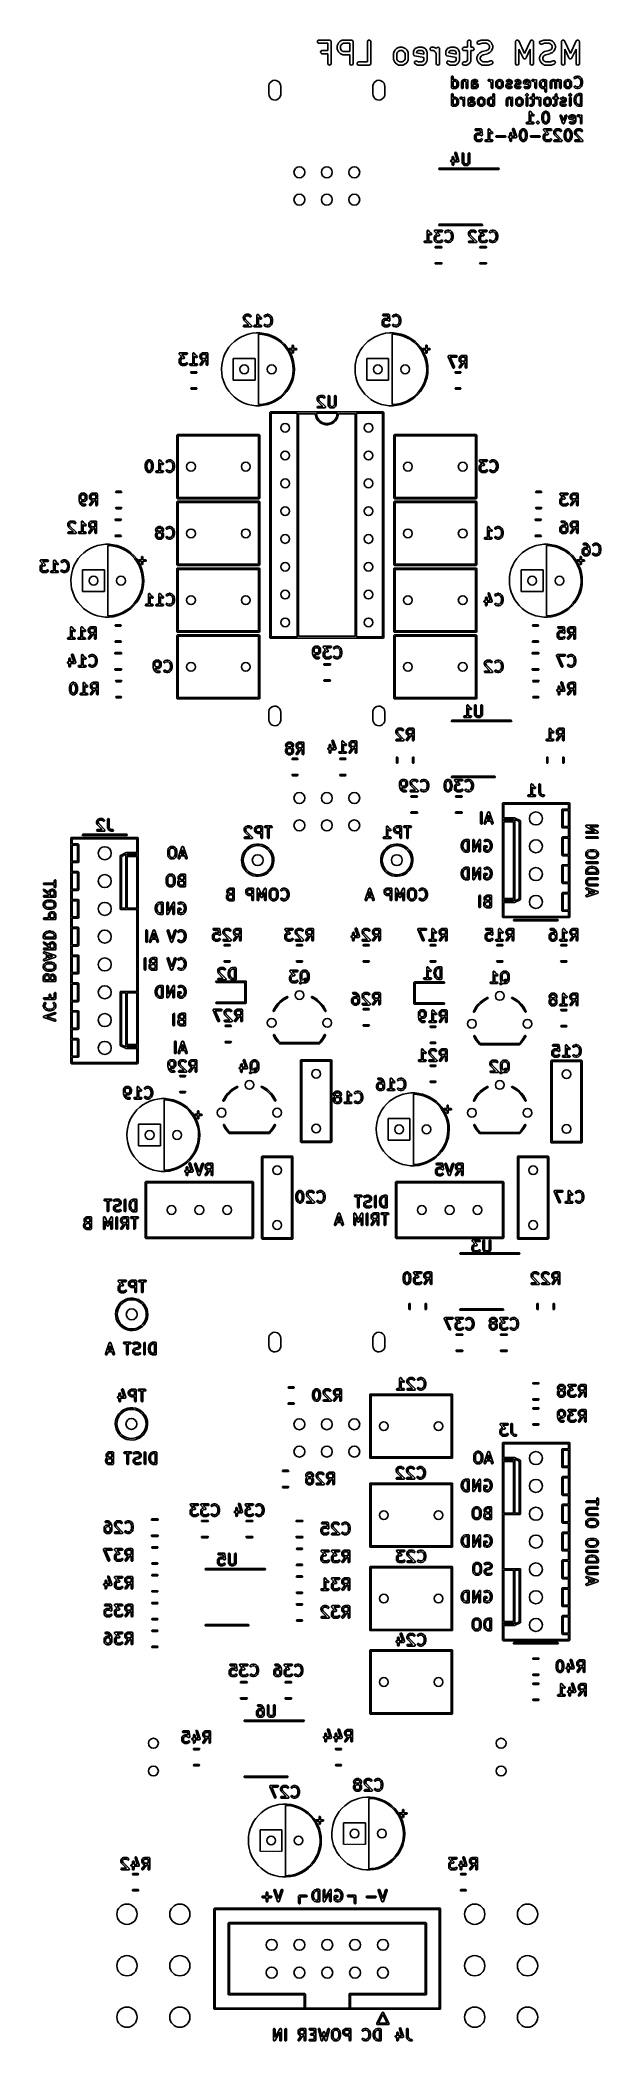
# Model space of a CAD drawing. Extents: x 83 to 134, y -229 to -46.
import ezdxf

# ---------------------------------------------------------------- set-up
doc = ezdxf.new("R2010")
doc.units = 0
doc.layers.add('BLACK', color=7, linetype='CONTINUOUS')

msp = doc.modelspace()

# ---------------------------------------------------------------- linework, layer by layer
at = {"layer": 'BLACK', "linetype": 'CONTINUOUS'}
for p, q in [((108.32, -46.5298), (108.34, -46.4548)), ((108.34, -46.6048), (108.32, -46.5298)), ((108.34, -46.4548), (108.395, -46.3999)), ((108.395, -46.6597), (108.34, -46.6048)), ((108.395, -46.3999), (108.47, -46.3798)), ((108.47, -46.6798), (108.395, -46.6597)), ((108.47, -46.3798), (109.422, -46.3798)), ((109.272, -46.6798), (108.47, -46.6798)), ((108.605, -47.4821), (108.626, -47.4071)), ((108.626, -47.5571), (108.605, -47.4821)), ((108.626, -47.4071), (108.68, -47.3522)), ((108.68, -47.3522), (108.755, -47.3321)), ((108.755, -47.3321), (109.272, -47.3321)), ((109.272, -47.3321), (109.272, -46.6798)), ((109.422, -46.3798), (109.497, -46.3999)), ((109.497, -46.3999), (109.552, -46.4548)), ((109.552, -46.4548), (109.572, -46.5298)), ((109.572, -46.5298), (109.572, -48.5298)), ((110.129, -46.9107), (110.138, -46.8774)), ((110.129, -47.1964), (110.129, -46.9107)), ((110.138, -47.2297), (110.129, -47.1964)), ((110.138, -46.8774), (110.145, -46.8436)), ((110.145, -47.2635), (110.138, -47.2297)), ((110.145, -46.8436), (110.24, -46.6532)), ((110.24, -47.454), (110.145, -47.2635)), ((110.24, -46.6532), (110.256, -46.6351)), ((110.256, -47.4721), (110.24, -47.454)), ((110.256, -46.6351), (110.268, -46.6142)), ((110.268, -47.493), (110.256, -47.4721)), ((110.268, -46.6142), (110.364, -46.5189)), ((110.364, -47.5882), (110.268, -47.493)), ((110.364, -46.5189), (110.385, -46.5069)), ((110.385, -46.5069), (110.403, -46.4908)), ((110.403, -46.4908), (110.593, -46.3956)), ((110.498, -46.8091), (110.429, -46.9461)), ((110.429, -46.9461), (110.429, -47.161)), ((110.429, -47.161), (110.498, -47.298)), ((110.559, -46.7483), (110.498, -46.8091)), ((110.498, -47.298), (110.559, -47.3589)), ((110.696, -46.6798), (110.559, -46.7483)), ((110.559, -47.3589), (110.696, -47.4274)), ((110.593, -46.3956), (110.627, -46.3887)), ((110.627, -46.3887), (110.66, -46.3798)), ((110.66, -46.3798), (111.422, -46.3798)), ((111.272, -46.6798), (110.696, -46.6798)), ((110.696, -47.4274), (111.272, -47.4274)), ((111.272, -47.4274), (111.272, -46.6798)), ((111.422, -46.3798), (111.497, -46.3999)), ((111.497, -46.3999), (111.552, -46.4548)), ((111.552, -46.4548), (111.572, -46.5298)), ((111.572, -46.5298), (111.572, -48.5298)), ((112.891, -46.5298), (112.911, -46.4548)), ((112.891, -48.3798), (112.891, -46.5298)), ((112.911, -46.4548), (112.966, -46.3999)), ((112.966, -46.3999), (113.041, -46.3798)), ((113.041, -46.3798), (113.116, -46.3999)), ((113.116, -46.3999), (113.171, -46.4548)), ((113.171, -46.4548), (113.191, -46.5298)), ((113.191, -46.5298), (113.191, -48.5298)), ((115.281, -47.5441), (115.288, -47.5103)), ((115.288, -47.5103), (115.383, -47.3198)), ((115.383, -47.3198), (115.399, -47.3018)), ((115.399, -47.3018), (115.411, -47.2808)), ((115.411, -47.2808), (115.507, -47.1856)), ((115.507, -47.1856), (115.527, -47.1735)), ((115.527, -47.1735), (115.546, -47.1575)), ((115.546, -47.1575), (115.736, -47.0623)), ((115.641, -47.4758), (115.572, -47.6128)), ((115.701, -47.4149), (115.641, -47.4758)), ((115.839, -47.3464), (115.701, -47.4149)), ((115.736, -47.0623), (115.77, -47.0554)), ((115.77, -47.0554), (115.803, -47.0464)), ((115.803, -47.0464), (116.089, -47.0464)), ((116.053, -47.3464), (115.839, -47.3464)), ((116.19, -47.4149), (116.053, -47.3464)), ((116.089, -47.0464), (116.122, -47.0554)), ((116.122, -47.0554), (116.156, -47.0623)), ((116.156, -47.0623), (116.346, -47.1575)), ((116.251, -47.4758), (116.19, -47.4149)), ((116.32, -47.6128), (116.251, -47.4758)), ((116.346, -47.1575), (116.364, -47.1735)), ((116.364, -47.1735), (116.385, -47.1856)), ((116.385, -47.1856), (116.481, -47.2808)), ((116.481, -47.2808), (116.493, -47.3018)), ((116.493, -47.3018), (116.509, -47.3198)), ((116.509, -47.3198), (116.604, -47.5103)), ((116.604, -47.5103), (116.611, -47.5441)), ((117.082, -47.4821), (117.091, -47.4488)), ((117.082, -47.6726), (117.082, -47.4821)), ((117.091, -47.4488), (117.098, -47.4151)), ((117.098, -47.4151), (117.193, -47.2246)), ((117.193, -47.2246), (117.199, -47.2177)), ((117.199, -47.2177), (117.202, -47.209)), ((117.202, -47.209), (117.224, -47.189)), ((117.224, -47.189), (117.244, -47.1665)), ((117.244, -47.1665), (117.253, -47.1636)), ((117.253, -47.1636), (117.26, -47.1575)), ((117.26, -47.1575), (117.45, -47.0623)), ((117.439, -47.4035), (117.382, -47.5176)), ((117.553, -47.3464), (117.439, -47.4035)), ((117.45, -47.0623), (117.484, -47.0554)), ((117.484, -47.0554), (117.517, -47.0464)), ((117.517, -47.0464), (117.898, -47.0464)), ((117.863, -47.3464), (117.553, -47.3464)), ((117.977, -47.4035), (117.863, -47.3464)), ((117.898, -47.0464), (117.932, -47.0554)), ((117.932, -47.0554), (117.965, -47.0623)), ((117.965, -47.0623), (118.156, -47.1575)), ((118.034, -47.5176), (117.977, -47.4035)), ((118.156, -47.1575), (118.163, -47.1636)), ((118.163, -47.1636), (118.171, -47.1665)), ((118.171, -47.1665), (118.191, -47.189)), ((118.191, -47.189), (118.214, -47.209)), ((118.214, -47.209), (118.217, -47.2177)), ((118.217, -47.2177), (118.223, -47.2246)), ((118.223, -47.2246), (118.318, -47.4151)), ((118.318, -47.4151), (118.325, -47.4488)), ((118.325, -47.4488), (118.334, -47.4821)), ((118.334, -47.4821), (118.334, -48.244)), ((118.605, -47.1964), (118.626, -47.1214)), ((118.626, -47.2714), (118.605, -47.1964)), ((118.626, -47.1214), (118.68, -47.0665)), ((118.68, -47.3263), (118.626, -47.2714)), ((118.68, -47.0665), (118.755, -47.0464)), ((118.755, -47.3464), (118.68, -47.3263)), ((118.755, -47.0464), (118.946, -47.0464)), ((118.911, -47.3464), (118.755, -47.3464)), ((119.048, -47.4149), (118.911, -47.3464)), ((118.946, -47.0464), (118.979, -47.0554)), ((118.979, -47.0554), (119.013, -47.0623)), ((119.013, -47.0623), (119.189, -47.1504)), ((119.108, -47.4758), (119.048, -47.4149)), ((119.177, -47.6128), (119.108, -47.4758)), ((119.189, -47.1504), (119.197, -47.1214)), ((119.197, -47.1214), (119.252, -47.0665)), ((119.252, -47.0665), (119.327, -47.0464)), ((119.327, -47.0464), (119.402, -47.0665)), ((119.402, -47.0665), (119.457, -47.1214)), ((119.457, -47.1214), (119.477, -47.1964)), ((119.477, -47.1964), (119.477, -48.5298)), ((120.034, -47.4821), (120.043, -47.4488)), ((120.034, -47.6726), (120.034, -47.4821)), ((120.043, -47.4488), (120.05, -47.4151)), ((120.05, -47.4151), (120.145, -47.2246)), ((120.145, -47.2246), (120.151, -47.2177)), ((120.151, -47.2177), (120.154, -47.209)), ((120.154, -47.209), (120.177, -47.189)), ((120.177, -47.189), (120.197, -47.1665)), ((120.197, -47.1665), (120.205, -47.1636)), ((120.205, -47.1636), (120.212, -47.1575)), ((120.212, -47.1575), (120.403, -47.0623)), ((120.391, -47.4035), (120.334, -47.5176)), ((120.505, -47.3464), (120.391, -47.4035)), ((120.403, -47.0623), (120.436, -47.0554)), ((120.436, -47.0554), (120.47, -47.0464)), ((120.47, -47.0464), (120.851, -47.0464)), ((120.815, -47.3464), (120.505, -47.3464)), ((120.929, -47.4035), (120.815, -47.3464)), ((120.851, -47.0464), (120.884, -47.0554)), ((120.884, -47.0554), (120.918, -47.0623)), ((120.918, -47.0623), (121.108, -47.1575)), ((120.986, -47.5176), (120.929, -47.4035)), ((121.108, -47.1575), (121.115, -47.1636)), ((121.115, -47.1636), (121.124, -47.1665)), ((121.124, -47.1665), (121.144, -47.189)), ((121.144, -47.189), (121.166, -47.209)), ((121.166, -47.209), (121.169, -47.2177)), ((121.169, -47.2177), (121.175, -47.2246)), ((121.175, -47.2246), (121.271, -47.4151)), ((121.271, -47.4151), (121.278, -47.4488)), ((121.278, -47.4488), (121.286, -47.4821)), ((121.286, -47.4821), (121.286, -48.244)), ((121.558, -47.1964), (121.578, -47.1214)), ((121.578, -47.2714), (121.558, -47.1964)), ((121.578, -47.1214), (121.633, -47.0665)), ((121.633, -47.3263), (121.578, -47.2714)), ((121.633, -47.0665), (121.708, -47.0464)), ((121.708, -47.3464), (121.633, -47.3263)), ((121.708, -47.0464), (122.034, -47.0464)), ((122.034, -47.3464), (121.708, -47.3464)), ((122.034, -46.5298), (122.054, -46.4548)), ((122.034, -47.0464), (122.034, -46.5298)), ((122.034, -48.2086), (122.034, -47.3464)), ((122.054, -46.4548), (122.109, -46.3999)), ((122.109, -46.3999), (122.184, -46.3798)), ((122.184, -46.3798), (122.259, -46.3999)), ((122.259, -46.3999), (122.314, -46.4548)), ((122.314, -46.4548), (122.334, -46.5298)), ((122.334, -46.5298), (122.334, -47.0464)), ((122.334, -47.0464), (122.47, -47.0464)), ((122.47, -47.3464), (122.334, -47.3464)), ((122.334, -47.3464), (122.334, -48.244)), ((122.47, -47.0464), (122.545, -47.0665)), ((122.545, -47.3263), (122.47, -47.3464)), ((122.545, -47.0665), (122.6, -47.1214)), ((122.6, -47.2714), (122.545, -47.3263)), ((122.6, -47.1214), (122.62, -47.1964)), ((122.62, -47.1964), (122.6, -47.2714)), ((122.894, -46.5949), (122.929, -46.5255)), ((122.899, -46.6724), (122.894, -46.5949)), ((122.942, -46.7372), (122.899, -46.6724)), ((122.929, -46.5255), (122.994, -46.4827)), ((123.011, -46.772), (122.942, -46.7372)), ((122.994, -46.4827), (123.279, -46.3875)), ((123.089, -46.7673), (123.011, -46.772)), ((123.351, -46.6798), (123.089, -46.7673)), ((123.165, -47.5385), (123.355, -47.4432)), ((123.279, -46.3875), (123.304, -46.386)), ((123.304, -46.386), (123.327, -46.3798)), ((123.327, -46.3798), (123.803, -46.3798)), ((123.768, -46.6798), (123.351, -46.6798)), ((123.355, -47.4432), (123.371, -47.4399)), ((123.371, -47.4399), (123.386, -47.4319)), ((123.386, -47.4319), (123.751, -47.3406)), ((123.751, -47.3406), (123.905, -47.2636)), ((123.905, -46.7483), (123.768, -46.6798)), ((123.803, -46.3798), (123.836, -46.3887)), ((123.836, -46.3887), (123.87, -46.3956)), ((123.87, -46.3956), (124.061, -46.4908)), ((123.966, -46.8091), (123.905, -46.7483)), ((123.905, -47.2636), (123.966, -47.2028)), ((124.034, -46.9461), (123.966, -46.8091)), ((123.966, -47.2028), (124.034, -47.0658)), ((124.034, -47.0658), (124.034, -46.9461)), ((124.061, -46.4908), (124.079, -46.5069)), ((124.079, -47.505), (124.061, -47.5211)), ((124.079, -46.5069), (124.1, -46.5189)), ((124.1, -47.493), (124.079, -47.505)), ((124.1, -46.5189), (124.195, -46.6142)), ((124.195, -47.3977), (124.1, -47.493)), ((124.195, -46.6142), (124.207, -46.6351)), ((124.207, -47.3768), (124.195, -47.3977)), ((124.207, -46.6351), (124.223, -46.6532)), ((124.223, -47.3587), (124.207, -47.3768)), ((124.223, -46.6532), (124.318, -46.8436)), ((124.318, -47.1683), (124.223, -47.3587)), ((124.318, -46.8436), (124.325, -46.8774)), ((124.325, -47.1345), (124.318, -47.1683)), ((124.325, -46.8774), (124.334, -46.9107)), ((124.334, -47.1012), (124.325, -47.1345)), ((124.334, -46.9107), (124.334, -47.1012)), ((126.415, -46.5298), (126.417, -46.5233)), ((126.415, -48.5298), (126.415, -46.5298)), ((126.416, -46.5167), (126.427, -46.4862)), ((126.417, -46.5233), (126.416, -46.5167)), ((126.427, -46.4862), (126.435, -46.4548)), ((126.435, -46.4548), (126.44, -46.45)), ((126.44, -46.45), (126.442, -46.4438)), ((126.442, -46.4438), (126.467, -46.4229)), ((126.467, -46.4229), (126.49, -46.3999)), ((126.49, -46.3999), (126.496, -46.3981)), ((126.496, -46.3981), (126.502, -46.3938)), ((126.502, -46.3938), (126.534, -46.3882)), ((126.534, -46.3882), (126.565, -46.3798)), ((126.565, -46.3798), (126.571, -46.3815)), ((126.571, -46.3815), (126.578, -46.3803)), ((126.578, -46.3803), (126.609, -46.3914)), ((126.609, -46.3914), (126.64, -46.3999)), ((126.64, -46.3999), (126.645, -46.4046)), ((126.645, -46.4046), (126.651, -46.4069)), ((126.651, -46.4069), (126.672, -46.4318)), ((126.672, -46.4318), (126.695, -46.4548)), ((126.695, -46.4548), (126.697, -46.4612)), ((126.697, -46.4612), (126.701, -46.4663)), ((126.701, -46.4663), (127.232, -47.6036)), ((127.096, -48.0218), (126.715, -47.2059)), ((126.715, -47.2059), (126.715, -48.5298)), ((127.232, -47.6036), (127.762, -46.4663)), ((127.748, -47.2059), (127.368, -48.0218)), ((127.748, -48.5298), (127.748, -47.2059)), ((127.762, -46.4663), (127.767, -46.4612)), ((127.767, -46.4612), (127.768, -46.4548)), ((127.768, -46.4548), (127.791, -46.4318)), ((127.791, -46.4318), (127.812, -46.4069)), ((127.812, -46.4069), (127.819, -46.4046)), ((127.819, -46.4046), (127.823, -46.3999)), ((127.823, -46.3999), (127.855, -46.3914)), ((127.855, -46.3914), (127.885, -46.3803)), ((127.885, -46.3803), (127.892, -46.3815)), ((127.892, -46.3815), (127.898, -46.3798)), ((127.898, -46.3798), (127.93, -46.3882)), ((127.93, -46.3882), (127.962, -46.3938)), ((127.962, -46.3938), (127.967, -46.3981)), ((127.967, -46.3981), (127.973, -46.3999)), ((127.973, -46.3999), (127.996, -46.4228)), ((127.996, -46.4228), (128.021, -46.4438)), ((128.021, -46.4438), (128.024, -46.45)), ((128.024, -46.45), (128.028, -46.4548)), ((128.028, -46.4548), (128.037, -46.4862)), ((128.037, -46.4862), (128.048, -46.5167)), ((128.048, -46.5167), (128.047, -46.5233)), ((128.047, -46.5233), (128.048, -46.5298)), ((128.048, -46.5298), (128.048, -48.5298)), ((128.609, -46.5949), (128.643, -46.5255)), ((128.613, -46.6724), (128.609, -46.5949)), ((128.656, -46.7372), (128.613, -46.6724)), ((128.643, -46.5255), (128.708, -46.4827)), ((128.725, -46.772), (128.656, -46.7372)), ((128.708, -46.4827), (128.994, -46.3875)), ((128.803, -46.7673), (128.725, -46.772)), ((129.066, -46.6798), (128.803, -46.7673)), ((128.879, -47.5385), (129.069, -47.4432)), ((128.994, -46.3875), (129.018, -46.386)), ((129.018, -46.386), (129.041, -46.3798)), ((129.041, -46.3798), (129.517, -46.3798)), ((129.482, -46.6798), (129.066, -46.6798)), ((129.069, -47.4432), (129.086, -47.4399)), ((129.086, -47.4399), (129.1, -47.4319)), ((129.1, -47.4319), (129.465, -47.3406)), ((129.465, -47.3406), (129.619, -47.2636)), ((129.619, -46.7483), (129.482, -46.6798)), ((129.517, -46.3798), (129.551, -46.3887)), ((129.551, -46.3887), (129.584, -46.3956)), ((129.584, -46.3956), (129.775, -46.4908)), ((129.68, -46.8091), (129.619, -46.7483)), ((129.619, -47.2636), (129.68, -47.2028)), ((129.748, -46.9461), (129.68, -46.8091)), ((129.68, -47.2028), (129.748, -47.0658)), ((129.748, -47.0658), (129.748, -46.9461)), ((129.775, -46.4908), (129.793, -46.5069)), ((129.793, -47.505), (129.775, -47.5211)), ((129.793, -46.5069), (129.814, -46.5189)), ((129.814, -47.493), (129.793, -47.505)), ((129.814, -46.5189), (129.909, -46.6142)), ((129.909, -47.3977), (129.814, -47.493)), ((129.909, -46.6142), (129.921, -46.6351)), ((129.921, -47.3768), (129.909, -47.3977)), ((129.921, -46.6351), (129.937, -46.6532)), ((129.937, -47.3587), (129.921, -47.3768)), ((129.937, -46.6532), (130.032, -46.8436)), ((130.032, -47.1683), (129.937, -47.3587)), ((130.032, -46.8436), (130.039, -46.8774)), ((130.039, -47.1345), (130.032, -47.1683)), ((130.039, -46.8774), (130.048, -46.9107)), ((130.048, -47.1012), (130.039, -47.1345)), ((130.048, -46.9107), (130.048, -47.1012)), ((130.605, -46.5298), (130.607, -46.5233)), ((130.605, -48.5298), (130.605, -46.5298)), ((130.606, -46.5167), (130.617, -46.4862)), ((130.607, -46.5233), (130.606, -46.5167)), ((130.617, -46.4862), (130.626, -46.4548)), ((130.626, -46.4548), (130.63, -46.45)), ((130.63, -46.45), (130.633, -46.4438)), ((130.633, -46.4438), (130.657, -46.4229)), ((130.657, -46.4229), (130.68, -46.3999)), ((130.68, -46.3999), (130.687, -46.3981)), ((130.687, -46.3981), (130.692, -46.3938)), ((130.692, -46.3938), (130.724, -46.3882)), ((130.724, -46.3882), (130.755, -46.3798)), ((130.755, -46.3798), (130.762, -46.3815)), ((130.762, -46.3815), (130.769, -46.3803)), ((130.769, -46.3803), (130.799, -46.3914)), ((130.799, -46.3914), (130.83, -46.3999)), ((130.83, -46.3999), (130.835, -46.4046)), ((130.835, -46.4046), (130.841, -46.4069)), ((130.841, -46.4069), (130.862, -46.4318)), ((130.862, -46.4318), (130.885, -46.4548)), ((130.885, -46.4548), (130.887, -46.4612)), ((130.887, -46.4612), (130.891, -46.4663)), ((130.891, -46.4663), (131.422, -47.6036)), ((131.286, -48.0218), (130.905, -47.2059)), ((130.905, -47.2059), (130.905, -48.5298)), ((131.422, -47.6036), (131.953, -46.4663)), ((131.939, -47.2059), (131.558, -48.0218)), ((131.939, -48.5298), (131.939, -47.2059)), ((131.953, -46.4663), (131.957, -46.4612)), ((131.957, -46.4612), (131.959, -46.4548)), ((131.959, -46.4548), (131.982, -46.4318)), ((131.982, -46.4318), (132.003, -46.4069)), ((132.003, -46.4069), (132.009, -46.4046)), ((132.009, -46.4046), (132.014, -46.3999)), ((132.014, -46.3999), (132.045, -46.3914)), ((132.045, -46.3914), (132.076, -46.3803)), ((132.076, -46.3803), (132.082, -46.3815)), ((132.082, -46.3815), (132.089, -46.3798)), ((132.089, -46.3798), (132.12, -46.3882)), ((132.12, -46.3882), (132.152, -46.3938)), ((132.152, -46.3938), (132.157, -46.3981)), ((132.157, -46.3981), (132.164, -46.3999)), ((132.164, -46.3999), (132.187, -46.4228)), ((132.187, -46.4228), (132.212, -46.4438)), ((132.212, -46.4438), (132.214, -46.45)), ((132.214, -46.45), (132.219, -46.4548)), ((132.219, -46.4548), (132.227, -46.4862)), ((132.227, -46.4862), (132.238, -46.5167)), ((132.238, -46.5167), (132.237, -46.5233)), ((132.237, -46.5233), (132.239, -46.5298)), ((132.239, -46.5298), (132.239, -48.5298)), ((108.68, -47.612), (108.626, -47.5571)), ((108.755, -47.6321), (108.68, -47.612)), ((109.272, -47.6321), (108.755, -47.6321)), ((109.272, -48.5298), (109.272, -47.6321)), ((109.292, -48.6048), (109.272, -48.5298)), ((109.347, -48.6597), (109.292, -48.6048)), ((109.422, -48.6798), (109.347, -48.6597)), ((109.497, -48.6597), (109.422, -48.6798)), ((109.552, -48.6048), (109.497, -48.6597)), ((109.572, -48.5298), (109.552, -48.6048)), ((110.385, -47.6003), (110.364, -47.5882)), ((110.403, -47.6163), (110.385, -47.6003)), ((110.593, -47.7115), (110.403, -47.6163)), ((110.627, -47.7185), (110.593, -47.7115)), ((110.66, -47.7274), (110.627, -47.7185)), ((111.272, -47.7274), (110.66, -47.7274)), ((111.272, -48.5298), (111.272, -47.7274)), ((111.292, -48.6048), (111.272, -48.5298)), ((111.347, -48.6597), (111.292, -48.6048)), ((111.422, -48.6798), (111.347, -48.6597)), ((111.497, -48.6597), (111.422, -48.6798)), ((111.552, -48.6048), (111.497, -48.6597)), ((111.572, -48.5298), (111.552, -48.6048)), ((111.939, -48.5298), (111.959, -48.4548)), ((111.959, -48.6048), (111.939, -48.5298)), ((111.959, -48.4548), (112.014, -48.3999)), ((112.014, -48.6597), (111.959, -48.6048)), ((112.014, -48.3999), (112.089, -48.3798)), ((112.089, -48.6798), (112.014, -48.6597)), ((112.089, -48.3798), (112.891, -48.3798)), ((113.041, -48.6798), (112.089, -48.6798)), ((113.116, -48.6597), (113.041, -48.6798)), ((113.171, -48.6048), (113.116, -48.6597)), ((113.191, -48.5298), (113.171, -48.6048)), ((115.272, -47.5774), (115.281, -47.5441)), ((115.272, -48.1488), (115.272, -47.5774)), ((115.281, -48.1821), (115.272, -48.1488)), ((115.288, -48.2159), (115.281, -48.1821)), ((115.383, -48.4064), (115.288, -48.2159)), ((115.399, -48.4244), (115.383, -48.4064)), ((115.411, -48.4454), (115.399, -48.4244)), ((115.507, -48.5406), (115.411, -48.4454)), ((115.527, -48.5527), (115.507, -48.5406)), ((115.546, -48.5687), (115.527, -48.5527)), ((115.736, -48.6639), (115.546, -48.5687)), ((115.572, -47.6128), (115.572, -48.1134)), ((115.572, -48.1134), (115.641, -48.2504)), ((115.641, -48.2504), (115.701, -48.3112)), ((115.701, -48.3112), (115.839, -48.3798)), ((115.77, -48.6708), (115.736, -48.6639)), ((115.803, -48.6798), (115.77, -48.6708)), ((116.089, -48.6798), (115.803, -48.6798)), ((115.839, -48.3798), (116.053, -48.3798)), ((116.053, -48.3798), (116.19, -48.3112)), ((116.122, -48.6708), (116.089, -48.6798)), ((116.156, -48.6639), (116.122, -48.6708)), ((116.346, -48.5687), (116.156, -48.6639)), ((116.19, -48.3112), (116.251, -48.2504)), ((116.251, -48.2504), (116.32, -48.1134)), ((116.32, -48.1134), (116.32, -47.6128)), ((116.364, -48.5527), (116.346, -48.5687)), ((116.385, -48.5406), (116.364, -48.5527)), ((116.481, -48.4454), (116.385, -48.5406)), ((116.493, -48.4244), (116.481, -48.4454)), ((116.509, -48.4064), (116.493, -48.4244)), ((116.604, -48.2159), (116.509, -48.4064)), ((116.611, -48.1821), (116.604, -48.2159)), ((116.611, -47.5441), (116.62, -47.5774)), ((116.62, -48.1488), (116.611, -48.1821)), ((116.62, -47.5774), (116.62, -48.1488)), ((117.088, -47.6963), (117.082, -47.6726)), ((117.09, -47.7207), (117.088, -47.6963)), ((117.098, -47.7331), (117.09, -47.7207)), ((117.102, -47.7476), (117.098, -47.7331)), ((117.119, -47.7649), (117.102, -47.7476)), ((117.133, -47.7853), (117.119, -47.7649)), ((117.146, -47.7919), (117.133, -47.7853)), ((117.157, -47.8025), (117.146, -47.7919)), ((117.18, -47.8089), (117.157, -47.8025)), ((117.177, -48.4435), (117.193, -48.3674)), ((117.202, -48.5172), (117.177, -48.4435)), ((117.202, -47.8197), (117.18, -47.8089)), ((117.193, -48.3674), (117.244, -48.3093)), ((118.034, -47.9861), (117.202, -47.8197)), ((117.26, -48.5687), (117.202, -48.5172)), ((117.244, -48.3093), (117.318, -48.2848)), ((117.45, -48.6639), (117.26, -48.5687)), ((117.318, -48.2848), (117.394, -48.3004)), ((117.382, -47.5176), (117.382, -47.5496)), ((117.382, -47.5496), (118.034, -47.6801)), ((117.394, -48.3004), (117.553, -48.3798)), ((117.484, -48.6708), (117.45, -48.6639)), ((117.517, -48.6798), (117.484, -48.6708)), ((117.898, -48.6798), (117.517, -48.6798)), ((117.553, -48.3798), (117.863, -48.3798)), ((117.863, -48.3798), (117.977, -48.3227)), ((117.932, -48.6708), (117.898, -48.6798)), ((117.965, -48.6639), (117.932, -48.6708)), ((118.156, -48.5687), (117.965, -48.6639)), ((117.977, -48.3227), (118.034, -48.2086)), ((118.034, -47.6801), (118.034, -47.5176)), ((118.034, -48.2086), (118.034, -47.9861)), ((118.163, -48.5626), (118.156, -48.5687)), ((118.171, -48.5597), (118.163, -48.5626)), ((118.191, -48.5372), (118.171, -48.5597)), ((118.214, -48.5172), (118.191, -48.5372)), ((118.217, -48.5085), (118.214, -48.5172)), ((118.223, -48.5016), (118.217, -48.5085)), ((118.318, -48.3111), (118.223, -48.5016)), ((118.325, -48.2773), (118.318, -48.3111)), ((118.334, -48.244), (118.325, -48.2773)), ((119.177, -48.5298), (119.177, -47.6128)), ((119.197, -48.6048), (119.177, -48.5298)), ((119.252, -48.6597), (119.197, -48.6048)), ((119.327, -48.6798), (119.252, -48.6597)), ((119.402, -48.6597), (119.327, -48.6798)), ((119.457, -48.6048), (119.402, -48.6597)), ((119.477, -48.5298), (119.457, -48.6048)), ((120.04, -47.6963), (120.034, -47.6726)), ((120.042, -47.7207), (120.04, -47.6963)), ((120.05, -47.7331), (120.042, -47.7207)), ((120.054, -47.7476), (120.05, -47.7331)), ((120.071, -47.7649), (120.054, -47.7476)), ((120.085, -47.7853), (120.071, -47.7649)), ((120.098, -47.7919), (120.085, -47.7853)), ((120.109, -47.8025), (120.098, -47.7919)), ((120.133, -47.8089), (120.109, -47.8025)), ((120.13, -48.4435), (120.145, -48.3674)), ((120.154, -48.5172), (120.13, -48.4435)), ((120.155, -47.8197), (120.133, -47.8089)), ((120.145, -48.3674), (120.197, -48.3093)), ((120.212, -48.5687), (120.154, -48.5172)), ((120.986, -47.9861), (120.155, -47.8197)), ((120.197, -48.3093), (120.27, -48.2848)), ((120.403, -48.6639), (120.212, -48.5687)), ((120.27, -48.2848), (120.346, -48.3004)), ((120.334, -47.5176), (120.334, -47.5496)), ((120.334, -47.5496), (120.986, -47.6801)), ((120.346, -48.3004), (120.505, -48.3798)), ((120.436, -48.6708), (120.403, -48.6639)), ((120.47, -48.6798), (120.436, -48.6708)), ((120.851, -48.6798), (120.47, -48.6798)), ((120.505, -48.3798), (120.815, -48.3798)), ((120.815, -48.3798), (120.929, -48.3227)), ((120.884, -48.6708), (120.851, -48.6798)), ((120.918, -48.6639), (120.884, -48.6708)), ((121.108, -48.5687), (120.918, -48.6639)), ((120.929, -48.3227), (120.986, -48.2086)), ((120.986, -47.6801), (120.986, -47.5176)), ((120.986, -48.2086), (120.986, -47.9861)), ((121.115, -48.5626), (121.108, -48.5687)), ((121.124, -48.5597), (121.115, -48.5626)), ((121.144, -48.5372), (121.124, -48.5597)), ((121.166, -48.5172), (121.144, -48.5372)), ((121.169, -48.5085), (121.166, -48.5172)), ((121.175, -48.5016), (121.169, -48.5085)), ((121.271, -48.3111), (121.175, -48.5016)), ((121.278, -48.2773), (121.271, -48.3111)), ((121.286, -48.244), (121.278, -48.2773)), ((121.558, -48.5298), (121.578, -48.4548)), ((121.578, -48.6048), (121.558, -48.5298)), ((121.578, -48.4548), (121.633, -48.3999)), ((121.633, -48.6597), (121.578, -48.6048)), ((121.633, -48.3999), (121.708, -48.3798)), ((121.708, -48.6798), (121.633, -48.6597)), ((121.708, -48.3798), (121.863, -48.3798)), ((121.898, -48.6798), (121.708, -48.6798)), ((121.863, -48.3798), (121.977, -48.3227)), ((121.932, -48.6708), (121.898, -48.6798)), ((121.965, -48.6639), (121.932, -48.6708)), ((122.156, -48.5687), (121.965, -48.6639)), ((121.977, -48.3227), (122.034, -48.2086)), ((122.163, -48.5626), (122.156, -48.5687)), ((122.171, -48.5597), (122.163, -48.5626)), ((122.191, -48.5372), (122.171, -48.5597)), ((122.214, -48.5172), (122.191, -48.5372)), ((122.217, -48.5085), (122.214, -48.5172)), ((122.223, -48.5016), (122.217, -48.5085)), ((122.318, -48.3111), (122.223, -48.5016)), ((122.325, -48.2773), (122.318, -48.3111)), ((122.334, -48.244), (122.325, -48.2773)), ((122.891, -47.9583), (122.9, -47.925)), ((122.891, -48.1488), (122.891, -47.9583)), ((122.9, -48.1821), (122.891, -48.1488)), ((122.9, -47.925), (122.907, -47.8913)), ((122.907, -48.2159), (122.9, -48.1821)), ((122.907, -47.8913), (123.002, -47.7008)), ((123.002, -48.4064), (122.907, -48.2159)), ((123.002, -47.7008), (123.018, -47.6827)), ((123.018, -48.4244), (123.002, -48.4064)), ((123.018, -47.6827), (123.03, -47.6618)), ((123.03, -48.4454), (123.018, -48.4244)), ((123.03, -47.6618), (123.126, -47.5666)), ((123.126, -48.5406), (123.03, -48.4454)), ((123.126, -47.5666), (123.147, -47.5545)), ((123.147, -48.5527), (123.126, -48.5406)), ((123.147, -47.5545), (123.165, -47.5385)), ((123.165, -48.5687), (123.147, -48.5527)), ((123.355, -48.6639), (123.165, -48.5687)), ((123.26, -47.8567), (123.191, -47.9937)), ((123.191, -47.9937), (123.191, -48.1134)), ((123.191, -48.1134), (123.26, -48.2504)), ((123.321, -47.7959), (123.26, -47.8567)), ((123.26, -48.2504), (123.321, -48.3112)), ((123.474, -47.7189), (123.321, -47.7959)), ((123.321, -48.3112), (123.458, -48.3798)), ((123.389, -48.6708), (123.355, -48.6639)), ((123.422, -48.6798), (123.389, -48.6708)), ((123.898, -48.6798), (123.422, -48.6798)), ((123.458, -48.3798), (123.874, -48.3798)), ((123.839, -47.6277), (123.474, -47.7189)), ((123.854, -47.6196), (123.839, -47.6277)), ((123.87, -47.6163), (123.854, -47.6196)), ((124.061, -47.5211), (123.87, -47.6163)), ((123.874, -48.3798), (124.137, -48.2922)), ((123.922, -48.6735), (123.898, -48.6798)), ((123.946, -48.6721), (123.922, -48.6735)), ((124.231, -48.5768), (123.946, -48.6721)), ((124.137, -48.2922), (124.214, -48.2876)), ((124.214, -48.2876), (124.284, -48.3223)), ((124.296, -48.534), (124.231, -48.5768)), ((124.284, -48.3223), (124.326, -48.3871)), ((124.331, -48.4646), (124.296, -48.534)), ((124.326, -48.3871), (124.331, -48.4646)), ((126.435, -48.6048), (126.415, -48.5298)), ((126.49, -48.6597), (126.435, -48.6048)), ((126.565, -48.6798), (126.49, -48.6597)), ((126.64, -48.6597), (126.565, -48.6798)), ((126.695, -48.6048), (126.64, -48.6597)), ((126.715, -48.5298), (126.695, -48.6048)), ((127.104, -48.0319), (127.096, -48.0218)), ((127.109, -48.0443), (127.104, -48.0319)), ((127.129, -48.0612), (127.109, -48.0443)), ((127.146, -48.0812), (127.129, -48.0612)), ((127.158, -48.0858), (127.146, -48.0812)), ((127.168, -48.0943), (127.158, -48.0858)), ((127.194, -48.0988), (127.168, -48.0943)), ((127.219, -48.1078), (127.194, -48.0988)), ((127.232, -48.1055), (127.219, -48.1078)), ((127.245, -48.1078), (127.232, -48.1055)), ((127.269, -48.0988), (127.245, -48.1078)), ((127.295, -48.0943), (127.269, -48.0988)), ((127.305, -48.0858), (127.295, -48.0943)), ((127.318, -48.0812), (127.305, -48.0858)), ((127.335, -48.0612), (127.318, -48.0812)), ((127.355, -48.0443), (127.335, -48.0612)), ((127.359, -48.0319), (127.355, -48.0443)), ((127.368, -48.0218), (127.359, -48.0319)), ((127.768, -48.6048), (127.748, -48.5298)), ((127.823, -48.6597), (127.768, -48.6048)), ((127.898, -48.6798), (127.823, -48.6597)), ((127.973, -48.6597), (127.898, -48.6798)), ((128.028, -48.6048), (127.973, -48.6597)), ((128.048, -48.5298), (128.028, -48.6048)), ((128.605, -47.9583), (128.614, -47.925)), ((128.605, -48.1488), (128.605, -47.9583)), ((128.614, -48.1821), (128.605, -48.1488)), ((128.614, -47.925), (128.621, -47.8913)), ((128.621, -48.2159), (128.614, -48.1821)), ((128.621, -47.8913), (128.717, -47.7008)), ((128.717, -48.4064), (128.621, -48.2159)), ((128.717, -47.7008), (128.733, -47.6827)), ((128.733, -48.4244), (128.717, -48.4064)), ((128.733, -47.6827), (128.745, -47.6618)), ((128.745, -48.4454), (128.733, -48.4244)), ((128.745, -47.6618), (128.84, -47.5666)), ((128.84, -48.5406), (128.745, -48.4454)), ((128.84, -47.5666), (128.861, -47.5545)), ((128.861, -48.5527), (128.84, -48.5406)), ((128.861, -47.5545), (128.879, -47.5385)), ((128.879, -48.5687), (128.861, -48.5527)), ((129.069, -48.6639), (128.879, -48.5687)), ((128.974, -47.8567), (128.905, -47.9937)), ((128.905, -47.9937), (128.905, -48.1134)), ((128.905, -48.1134), (128.974, -48.2504)), ((129.035, -47.7959), (128.974, -47.8567)), ((128.974, -48.2504), (129.035, -48.3112)), ((129.189, -47.7189), (129.035, -47.7959)), ((129.035, -48.3112), (129.172, -48.3798)), ((129.103, -48.6708), (129.069, -48.6639)), ((129.136, -48.6798), (129.103, -48.6708)), ((129.613, -48.6798), (129.136, -48.6798)), ((129.172, -48.3798), (129.588, -48.3798)), ((129.554, -47.6277), (129.189, -47.7189)), ((129.568, -47.6196), (129.554, -47.6277)), ((129.584, -47.6163), (129.568, -47.6196)), ((129.775, -47.5211), (129.584, -47.6163)), ((129.588, -48.3798), (129.851, -48.2922)), ((129.636, -48.6735), (129.613, -48.6798)), ((129.66, -48.6721), (129.636, -48.6735)), ((129.946, -48.5768), (129.66, -48.6721)), ((129.851, -48.2922), (129.928, -48.2876)), ((129.928, -48.2876), (129.998, -48.3223)), ((130.011, -48.534), (129.946, -48.5768)), ((129.998, -48.3223), (130.041, -48.3871)), ((130.045, -48.4646), (130.011, -48.534)), ((130.041, -48.3871), (130.045, -48.4646)), ((130.626, -48.6048), (130.605, -48.5298)), ((130.68, -48.6597), (130.626, -48.6048)), ((130.755, -48.6798), (130.68, -48.6597)), ((130.83, -48.6597), (130.755, -48.6798)), ((130.885, -48.6048), (130.83, -48.6597)), ((130.905, -48.5298), (130.885, -48.6048)), ((131.295, -48.0319), (131.286, -48.0218)), ((131.299, -48.0443), (131.295, -48.0319)), ((131.319, -48.0612), (131.299, -48.0443)), ((131.336, -48.0812), (131.319, -48.0612)), ((131.349, -48.0858), (131.336, -48.0812)), ((131.359, -48.0943), (131.349, -48.0858)), ((131.384, -48.0988), (131.359, -48.0943)), ((131.409, -48.1078), (131.384, -48.0988)), ((131.422, -48.1055), (131.409, -48.1078)), ((131.435, -48.1078), (131.422, -48.1055)), ((131.46, -48.0988), (131.435, -48.1078)), ((131.486, -48.0943), (131.46, -48.0988)), ((131.496, -48.0858), (131.486, -48.0943)), ((131.508, -48.0812), (131.496, -48.0858)), ((131.525, -48.0612), (131.508, -48.0812)), ((131.545, -48.0443), (131.525, -48.0612)), ((131.55, -48.0319), (131.545, -48.0443)), ((131.558, -48.0218), (131.55, -48.0319)), ((131.959, -48.6048), (131.939, -48.5298)), ((132.014, -48.6597), (131.959, -48.6048)), ((132.089, -48.6798), (132.014, -48.6597)), ((132.164, -48.6597), (132.089, -48.6798)), ((132.219, -48.6048), (132.164, -48.6597)), ((132.239, -48.5298), (132.219, -48.6048)), ((103.88, -50.61), (103.886, -50.5297)), ((103.88, -51.31), (103.88, -50.61)), ((103.886, -50.5297), (103.928, -50.3863)), ((103.928, -50.3863), (104.006, -50.2594)), ((104.006, -50.2594), (104.116, -50.1584)), ((104.116, -50.1584), (104.249, -50.0906)), ((104.249, -50.0906), (104.395, -50.0611)), ((104.395, -50.0611), (104.544, -50.072)), ((104.544, -50.072), (104.685, -50.1226)), ((104.685, -50.1226), (104.807, -50.2091)), ((104.807, -50.2091), (104.9, -50.3251)), ((104.9, -50.3251), (104.96, -50.4621)), ((104.96, -50.4621), (104.98, -50.61)), ((104.98, -50.61), (104.98, -51.31)), ((113.38, -50.61), (113.386, -50.5297)), ((113.38, -51.31), (113.38, -50.61)), ((113.386, -50.5297), (113.428, -50.3863)), ((113.428, -50.3863), (113.506, -50.2594)), ((113.506, -50.2594), (113.616, -50.1584)), ((113.616, -50.1584), (113.749, -50.0906)), ((113.749, -50.0906), (113.895, -50.0611)), ((113.895, -50.0611), (114.044, -50.072)), ((114.044, -50.072), (114.185, -50.1226)), ((114.185, -50.1226), (114.307, -50.2091)), ((114.307, -50.2091), (114.4, -50.3251)), ((114.4, -50.3251), (114.46, -50.4621)), ((114.46, -50.4621), (114.48, -50.61)), ((114.48, -50.61), (114.48, -51.31)), ((120.565, -49.7424), (120.57, -49.7167)), ((120.565, -50.7424), (120.565, -49.7424)), ((120.583, -50.7906), (120.565, -50.7424)), ((120.57, -49.7167), (120.602, -49.6774)), ((120.627, -50.8162), (120.583, -50.7906)), ((120.602, -49.6774), (120.653, -49.6685)), ((120.677, -50.8073), (120.627, -50.8162)), ((120.653, -49.6685), (120.697, -49.6942)), ((120.683, -50.8003), (120.677, -50.8073)), ((120.702, -50.8095), (120.683, -50.8003)), ((120.697, -49.6942), (120.715, -49.7424)), ((120.706, -50.81), (120.702, -50.8095)), ((120.71, -50.8129), (120.706, -50.81)), ((120.735, -50.8174), (120.71, -50.8129)), ((120.715, -49.7424), (120.715, -50.0047)), ((120.715, -50.0047), (120.727, -50.0012)), ((120.753, -50.1507), (120.715, -50.1697)), ((120.715, -50.1697), (120.715, -50.6484)), ((120.715, -50.6484), (120.753, -50.6674)), ((120.727, -50.0012), (120.731, -50.0022)), ((120.731, -50.0022), (120.735, -50.0007)), ((120.735, -50.0007), (120.926, -50.0007)), ((120.926, -50.8174), (120.735, -50.8174)), ((120.908, -50.1507), (120.753, -50.1507)), ((120.753, -50.6674), (120.908, -50.6674)), ((120.977, -50.185), (120.908, -50.1507)), ((120.908, -50.6674), (120.977, -50.6331)), ((120.926, -50.0007), (120.951, -50.0052)), ((120.93, -50.8158), (120.926, -50.8174)), ((120.934, -50.8169), (120.93, -50.8158)), ((120.959, -50.8095), (120.934, -50.8169)), ((120.951, -50.0052), (120.955, -50.0081)), ((120.955, -50.0081), (120.959, -50.0086)), ((120.959, -50.0086), (121.054, -50.0563)), ((121.054, -50.7618), (120.959, -50.8095)), ((121.007, -50.2154), (120.977, -50.185)), ((120.977, -50.6331), (121.007, -50.6027)), ((121.041, -50.2839), (121.007, -50.2154)), ((121.007, -50.6027), (121.041, -50.5342)), ((121.041, -50.5342), (121.041, -50.2839)), ((121.054, -50.0563), (121.073, -50.0696)), ((121.056, -50.7607), (121.054, -50.7618)), ((121.074, -50.7478), (121.056, -50.7607)), ((121.073, -50.0696), (121.074, -50.0703)), ((121.074, -50.0703), (121.122, -50.1179)), ((121.122, -50.7002), (121.074, -50.7478)), ((121.122, -50.1179), (121.134, -50.1363)), ((121.136, -50.6807), (121.122, -50.6987)), ((121.122, -50.6987), (121.122, -50.7002)), ((121.134, -50.1363), (121.136, -50.1374)), ((121.136, -50.1374), (121.183, -50.2326)), ((121.183, -50.5854), (121.136, -50.6807)), ((121.183, -50.2326), (121.191, -50.2576)), ((121.184, -50.581), (121.183, -50.5854)), ((121.187, -50.5776), (121.184, -50.581)), ((121.191, -50.5519), (121.187, -50.5776)), ((121.191, -50.2576), (121.19, -50.262)), ((121.19, -50.262), (121.191, -50.2662)), ((121.191, -50.2662), (121.191, -50.5519)), ((121.47, -50.2186), (121.474, -50.1929)), ((121.47, -50.7424), (121.47, -50.2186)), ((121.487, -50.7906), (121.47, -50.7424)), ((121.474, -50.1929), (121.477, -50.1895)), ((121.477, -50.1895), (121.478, -50.185)), ((121.478, -50.185), (121.525, -50.0898)), ((121.532, -50.8162), (121.487, -50.7906)), ((121.525, -50.0898), (121.541, -50.0689)), ((121.582, -50.8073), (121.532, -50.8162)), ((121.541, -50.0689), (121.551, -50.0644)), ((121.551, -50.0644), (121.559, -50.0563)), ((121.559, -50.0563), (121.654, -50.0086)), ((121.615, -50.768), (121.582, -50.8073)), ((121.62, -50.7424), (121.615, -50.768)), ((121.648, -50.1792), (121.62, -50.2363)), ((121.62, -50.2363), (121.62, -50.7424)), ((121.705, -50.1507), (121.648, -50.1792)), ((121.654, -50.0086), (121.679, -50.0012)), ((121.679, -50.0012), (121.683, -50.0022)), ((121.683, -50.0022), (121.688, -50.0007)), ((121.688, -50.0007), (121.83, -50.0007)), ((121.813, -50.1507), (121.705, -50.1507)), ((121.881, -50.185), (121.813, -50.1507)), ((121.83, -50.0007), (121.856, -50.0052)), ((121.856, -50.0052), (121.86, -50.0081)), ((121.86, -50.0081), (121.864, -50.0086)), ((121.864, -50.0086), (121.916, -50.0346)), ((121.898, -50.202), (121.881, -50.185)), ((121.898, -50.7424), (121.898, -50.202)), ((121.916, -50.7906), (121.898, -50.7424)), ((121.916, -50.0346), (121.936, -50.0108)), ((121.96, -50.8162), (121.916, -50.7906)), ((121.936, -50.0108), (121.986, -50.0019)), ((122.011, -50.8073), (121.96, -50.8162)), ((121.986, -50.0019), (122.031, -50.0275)), ((122.044, -50.768), (122.011, -50.8073)), ((122.031, -50.0275), (122.048, -50.0757)), ((122.048, -50.7424), (122.044, -50.768)), ((122.048, -50.0757), (122.048, -50.7424)), ((122.375, -50.2186), (122.379, -50.1929)), ((122.375, -50.7424), (122.375, -50.2186)), ((122.392, -50.7906), (122.375, -50.7424)), ((122.379, -50.1929), (122.382, -50.1895)), ((122.382, -50.185), (122.43, -50.0898)), ((122.382, -50.1895), (122.382, -50.185)), ((122.436, -50.8162), (122.392, -50.7906)), ((122.43, -50.0898), (122.446, -50.0689)), ((122.487, -50.8073), (122.436, -50.8162)), ((122.446, -50.0689), (122.456, -50.0644)), ((122.456, -50.0644), (122.464, -50.0563)), ((122.464, -50.0563), (122.559, -50.0086)), ((122.493, -50.8003), (122.487, -50.8073)), ((122.511, -50.8095), (122.493, -50.8003)), ((122.516, -50.81), (122.511, -50.8095)), ((122.519, -50.8129), (122.516, -50.81)), ((122.545, -50.8174), (122.519, -50.8129)), ((122.553, -50.1792), (122.525, -50.2363)), ((122.525, -50.2363), (122.525, -50.2675)), ((122.525, -50.2675), (122.562, -50.2864)), ((122.545, -50.4364), (122.525, -50.4329)), ((122.525, -50.4329), (122.525, -50.6484)), ((122.525, -50.6484), (122.562, -50.6674)), ((122.765, -50.4364), (122.545, -50.4364)), ((122.783, -50.8174), (122.545, -50.8174)), ((122.61, -50.1507), (122.553, -50.1792)), ((122.559, -50.0086), (122.584, -50.0012)), ((122.562, -50.2864), (122.783, -50.2864)), ((122.562, -50.6674), (122.765, -50.6674)), ((122.584, -50.0012), (122.588, -50.0022)), ((122.588, -50.0022), (122.592, -50.0007)), ((122.592, -50.0007), (122.783, -50.0007)), ((122.765, -50.1507), (122.61, -50.1507)), ((122.845, -50.1904), (122.765, -50.1507)), ((122.822, -50.4649), (122.765, -50.4364)), ((122.765, -50.6674), (122.822, -50.6389)), ((122.783, -50.0007), (122.809, -50.0052)), ((122.783, -50.2864), (122.809, -50.291)), ((122.787, -50.8158), (122.783, -50.8174)), ((122.791, -50.8169), (122.787, -50.8158)), ((122.816, -50.8095), (122.791, -50.8169)), ((122.809, -50.0052), (122.812, -50.0081)), ((122.809, -50.291), (122.812, -50.2938)), ((122.812, -50.0081), (122.816, -50.0086)), ((122.812, -50.2938), (122.816, -50.2943)), ((122.816, -50.0086), (122.912, -50.0563)), ((122.816, -50.2943), (122.912, -50.342)), ((122.912, -50.7618), (122.816, -50.8095)), ((122.851, -50.522), (122.822, -50.4649)), ((122.822, -50.6389), (122.851, -50.5818)), ((122.896, -50.1963), (122.845, -50.1904)), ((122.851, -50.5818), (122.851, -50.522)), ((122.938, -50.168), (122.896, -50.1963)), ((122.912, -50.0563), (122.933, -50.0718)), ((122.912, -50.342), (122.933, -50.3575)), ((122.919, -50.7537), (122.912, -50.7618)), ((122.93, -50.7492), (122.919, -50.7537)), ((122.945, -50.7283), (122.93, -50.7492)), ((122.933, -50.0718), (122.953, -50.1188)), ((122.933, -50.3575), (122.937, -50.3678)), ((122.937, -50.3678), (122.945, -50.3755)), ((122.953, -50.1188), (122.938, -50.168)), ((122.945, -50.3755), (122.993, -50.4707)), ((122.993, -50.6331), (122.945, -50.7283)), ((122.993, -50.4707), (123, -50.4957)), ((122.996, -50.6252), (122.993, -50.6286)), ((122.993, -50.6286), (122.993, -50.6331)), ((123.001, -50.5995), (122.996, -50.6252)), ((123, -50.4957), (122.999, -50.5001)), ((122.999, -50.5001), (123.001, -50.5043)), ((123.001, -50.5043), (123.001, -50.5995)), ((123.899, -50.0627), (123.925, -50.0183)), ((123.908, -50.1132), (123.899, -50.0627)), ((123.948, -50.1462), (123.908, -50.1132)), ((123.925, -50.0183), (123.973, -50.0007)), ((123.973, -50.1507), (123.948, -50.1462)), ((123.973, -50.0007), (124.069, -50.0007)), ((124.051, -50.1507), (123.973, -50.1507)), ((124.119, -50.185), (124.051, -50.1507)), ((124.069, -50.0007), (124.094, -50.0052)), ((124.094, -50.0052), (124.098, -50.0081)), ((124.098, -50.0081), (124.102, -50.0086)), ((124.102, -50.0086), (124.188, -50.0517)), ((124.15, -50.2154), (124.119, -50.185)), ((124.184, -50.2839), (124.15, -50.2154)), ((124.184, -50.7424), (124.184, -50.2839)), ((124.202, -50.7906), (124.184, -50.7424)), ((124.188, -50.0517), (124.189, -50.0501)), ((124.189, -50.0501), (124.222, -50.0108)), ((124.246, -50.8162), (124.202, -50.7906)), ((124.222, -50.0108), (124.272, -50.0019)), ((124.297, -50.8073), (124.246, -50.8162)), ((124.272, -50.0019), (124.316, -50.0275)), ((124.33, -50.768), (124.297, -50.8073)), ((124.316, -50.0275), (124.334, -50.0757)), ((124.334, -50.7424), (124.33, -50.768)), ((124.334, -50.0757), (124.334, -50.7424)), ((124.613, -50.2662), (124.617, -50.2405)), ((124.613, -50.5519), (124.613, -50.2662)), ((124.614, -50.5561), (124.613, -50.5519)), ((124.613, -50.5605), (124.614, -50.5561)), ((124.621, -50.5854), (124.613, -50.5605)), ((124.617, -50.2405), (124.62, -50.2371)), ((124.62, -50.2371), (124.621, -50.2326)), ((124.621, -50.2326), (124.668, -50.1374)), ((124.668, -50.6807), (124.621, -50.5854)), ((124.668, -50.1374), (124.682, -50.1194)), ((124.669, -50.6818), (124.668, -50.6807)), ((124.682, -50.7002), (124.669, -50.6818)), ((124.682, -50.1179), (124.73, -50.0703)), ((124.682, -50.1194), (124.682, -50.1179)), ((124.73, -50.7478), (124.682, -50.7002)), ((124.73, -50.0703), (124.748, -50.0574)), ((124.731, -50.7485), (124.73, -50.7478)), ((124.749, -50.7618), (124.731, -50.7485)), ((124.748, -50.0574), (124.749, -50.0563)), ((124.749, -50.0563), (124.845, -50.0086)), ((124.845, -50.8095), (124.749, -50.7618)), ((124.797, -50.2154), (124.763, -50.2839)), ((124.763, -50.2839), (124.763, -50.5342)), ((124.763, -50.5342), (124.797, -50.6027)), ((124.827, -50.185), (124.797, -50.2154)), ((124.797, -50.6027), (124.827, -50.6331)), ((124.896, -50.1507), (124.827, -50.185)), ((124.827, -50.6331), (124.896, -50.6674)), ((124.845, -50.0086), (124.87, -50.0012)), ((124.849, -50.81), (124.845, -50.8095)), ((124.852, -50.8129), (124.849, -50.81)), ((124.878, -50.8174), (124.852, -50.8129)), ((124.87, -50.0012), (124.874, -50.0022)), ((124.874, -50.0022), (124.878, -50.0007)), ((124.878, -50.0007), (125.021, -50.0007)), ((125.021, -50.8174), (124.878, -50.8174)), ((125.003, -50.1507), (124.896, -50.1507)), ((124.896, -50.6674), (125.003, -50.6674)), ((125.072, -50.185), (125.003, -50.1507)), ((125.003, -50.6674), (125.072, -50.6331)), ((125.021, -50.0007), (125.047, -50.0052)), ((125.025, -50.8158), (125.021, -50.8174)), ((125.03, -50.8169), (125.025, -50.8158)), ((125.054, -50.8095), (125.03, -50.8169)), ((125.047, -50.0052), (125.05, -50.0081)), ((125.05, -50.0081), (125.054, -50.0086)), ((125.054, -50.0086), (125.15, -50.0563)), ((125.15, -50.7618), (125.054, -50.8095)), ((125.102, -50.2154), (125.072, -50.185)), ((125.072, -50.6331), (125.102, -50.6027)), ((125.136, -50.2839), (125.102, -50.2154)), ((125.102, -50.6027), (125.136, -50.5342)), ((125.136, -50.5342), (125.136, -50.2839)), ((125.15, -50.0563), (125.168, -50.0696)), ((125.151, -50.7607), (125.15, -50.7618)), ((125.169, -50.7478), (125.151, -50.7607)), ((125.168, -50.0696), (125.169, -50.0703)), ((125.169, -50.0703), (125.217, -50.1179)), ((125.217, -50.7002), (125.169, -50.7478)), ((125.217, -50.1179), (125.23, -50.1363)), ((125.218, -50.6987), (125.217, -50.7002)), ((125.231, -50.6807), (125.218, -50.6987)), ((125.23, -50.1363), (125.231, -50.1374)), ((125.231, -50.1374), (125.279, -50.2326)), ((125.279, -50.5854), (125.231, -50.6807)), ((125.279, -50.2326), (125.286, -50.2576)), ((125.282, -50.5776), (125.279, -50.581)), ((125.279, -50.581), (125.279, -50.5854)), ((125.286, -50.5519), (125.282, -50.5776)), ((125.286, -50.2576), (125.285, -50.262)), ((125.285, -50.262), (125.286, -50.2662)), ((125.286, -50.2662), (125.286, -50.5519)), ((125.517, -50.5519), (125.522, -50.5263)), ((125.517, -50.5995), (125.517, -50.5519)), ((125.519, -50.6037), (125.517, -50.5995)), ((125.518, -50.6081), (125.519, -50.6037)), ((125.525, -50.6331), (125.518, -50.6081)), ((125.522, -50.5263), (125.525, -50.5228)), ((125.525, -50.5184), (125.573, -50.4231)), ((125.525, -50.5228), (125.525, -50.5184)), ((125.573, -50.7283), (125.525, -50.6331)), ((125.568, -50.1447), (125.571, -50.0935)), ((125.599, -50.1859), (125.568, -50.1447)), ((125.571, -50.0935), (125.606, -50.0563)), ((125.573, -50.4231), (125.588, -50.4022)), ((125.581, -50.736), (125.573, -50.7283)), ((125.586, -50.7463), (125.581, -50.736)), ((125.606, -50.7618), (125.586, -50.7463)), ((125.588, -50.4022), (125.599, -50.3977)), ((125.649, -50.1978), (125.599, -50.1859)), ((125.599, -50.3977), (125.606, -50.3896)), ((125.606, -50.0563), (125.702, -50.0086)), ((125.606, -50.3896), (125.702, -50.342)), ((125.702, -50.8095), (125.606, -50.7618)), ((125.674, -50.1904), (125.649, -50.1978)), ((125.696, -50.5126), (125.667, -50.5696)), ((125.667, -50.5696), (125.667, -50.5818)), ((125.667, -50.5818), (125.696, -50.6389)), ((125.753, -50.1507), (125.674, -50.1904)), ((125.753, -50.484), (125.696, -50.5126)), ((125.696, -50.6389), (125.753, -50.6674)), ((125.702, -50.0086), (125.727, -50.0012)), ((125.702, -50.342), (125.727, -50.3345)), ((125.706, -50.81), (125.702, -50.8095)), ((125.71, -50.8129), (125.706, -50.81)), ((125.735, -50.8174), (125.71, -50.8129)), ((125.727, -50.0012), (125.731, -50.0022)), ((125.727, -50.3345), (125.731, -50.3356)), ((125.731, -50.0022), (125.735, -50.0007)), ((125.731, -50.3356), (125.735, -50.334)), ((125.735, -50.0007), (125.878, -50.0007)), ((125.735, -50.334), (125.86, -50.334)), ((125.926, -50.8174), (125.735, -50.8174)), ((125.86, -50.1507), (125.753, -50.1507)), ((125.878, -50.484), (125.753, -50.484)), ((125.753, -50.6674), (125.908, -50.6674)), ((125.917, -50.1792), (125.86, -50.1507)), ((125.86, -50.334), (125.917, -50.3055)), ((125.878, -50.0007), (125.904, -50.0052)), ((125.882, -50.4825), (125.878, -50.484)), ((125.887, -50.4836), (125.882, -50.4825)), ((125.912, -50.4761), (125.887, -50.4836)), ((125.904, -50.0052), (125.907, -50.0081)), ((125.907, -50.0081), (125.912, -50.0086)), ((125.908, -50.6674), (125.987, -50.6277)), ((125.912, -50.0086), (126.007, -50.0563)), ((126.007, -50.4285), (125.912, -50.4761)), ((125.946, -50.2363), (125.917, -50.1792)), ((125.917, -50.3055), (125.946, -50.2485)), ((125.93, -50.8158), (125.926, -50.8174)), ((125.934, -50.8169), (125.93, -50.8158)), ((125.959, -50.8095), (125.934, -50.8169)), ((125.946, -50.2485), (125.946, -50.2363)), ((126.054, -50.7618), (125.959, -50.8095)), ((125.987, -50.6277), (126.012, -50.6203)), ((126.007, -50.0563), (126.028, -50.0718)), ((126.015, -50.4204), (126.007, -50.4285)), ((126.012, -50.6203), (126.062, -50.6322)), ((126.025, -50.4159), (126.015, -50.4204)), ((126.04, -50.395), (126.025, -50.4159)), ((126.028, -50.0718), (126.032, -50.0821)), ((126.032, -50.0821), (126.04, -50.0898)), ((126.04, -50.0898), (126.088, -50.185)), ((126.088, -50.2997), (126.04, -50.395)), ((126.09, -50.7246), (126.054, -50.7618)), ((126.062, -50.6322), (126.093, -50.6734)), ((126.088, -50.185), (126.095, -50.21)), ((126.089, -50.2953), (126.088, -50.2997)), ((126.091, -50.2918), (126.089, -50.2953)), ((126.093, -50.6734), (126.09, -50.7246)), ((126.096, -50.2662), (126.091, -50.2918)), ((126.095, -50.21), (126.094, -50.2144)), ((126.094, -50.2144), (126.096, -50.2186)), ((126.096, -50.2186), (126.096, -50.2662)), ((126.327, -50.5519), (126.331, -50.5263)), ((126.327, -50.5995), (126.327, -50.5519)), ((126.328, -50.6037), (126.327, -50.5995)), ((126.327, -50.6081), (126.328, -50.6037)), ((126.335, -50.6331), (126.327, -50.6081)), ((126.331, -50.5263), (126.334, -50.5228)), ((126.334, -50.5228), (126.335, -50.5184)), ((126.335, -50.5184), (126.382, -50.4231)), ((126.382, -50.7283), (126.335, -50.6331)), ((126.378, -50.1447), (126.381, -50.0935)), ((126.408, -50.1859), (126.378, -50.1447)), ((126.381, -50.0935), (126.416, -50.0563)), ((126.382, -50.4231), (126.398, -50.4022)), ((126.391, -50.736), (126.382, -50.7283)), ((126.395, -50.7463), (126.391, -50.736)), ((126.416, -50.7618), (126.395, -50.7463)), ((126.398, -50.4022), (126.408, -50.3977)), ((126.458, -50.1978), (126.408, -50.1859)), ((126.408, -50.3977), (126.416, -50.3896)), ((126.416, -50.0563), (126.511, -50.0086)), ((126.416, -50.3896), (126.511, -50.342)), ((126.511, -50.8095), (126.416, -50.7618)), ((126.483, -50.1904), (126.458, -50.1978)), ((126.505, -50.5126), (126.477, -50.5696)), ((126.477, -50.5696), (126.477, -50.5818)), ((126.477, -50.5818), (126.505, -50.6389)), ((126.562, -50.1507), (126.483, -50.1904)), ((126.562, -50.484), (126.505, -50.5126)), ((126.505, -50.6389), (126.562, -50.6674)), ((126.511, -50.0086), (126.536, -50.0012)), ((126.511, -50.342), (126.536, -50.3345)), ((126.516, -50.81), (126.511, -50.8095)), ((126.519, -50.8129), (126.516, -50.81)), ((126.545, -50.8174), (126.519, -50.8129)), ((126.536, -50.0012), (126.541, -50.0022)), ((126.536, -50.3345), (126.541, -50.3356)), ((126.541, -50.0022), (126.545, -50.0007)), ((126.541, -50.3356), (126.545, -50.334)), ((126.545, -50.0007), (126.688, -50.0007)), ((126.545, -50.334), (126.67, -50.334)), ((126.735, -50.8174), (126.545, -50.8174)), ((126.67, -50.1507), (126.562, -50.1507)), ((126.688, -50.484), (126.562, -50.484)), ((126.562, -50.6674), (126.718, -50.6674)), ((126.727, -50.1792), (126.67, -50.1507)), ((126.67, -50.334), (126.727, -50.3055)), ((126.688, -50.0007), (126.713, -50.0052)), ((126.692, -50.4825), (126.688, -50.484)), ((126.696, -50.4836), (126.692, -50.4825)), ((126.721, -50.4761), (126.696, -50.4836)), ((126.713, -50.0052), (126.717, -50.0081)), ((126.717, -50.0081), (126.721, -50.0086)), ((126.718, -50.6674), (126.797, -50.6277)), ((126.721, -50.0086), (126.816, -50.0563)), ((126.816, -50.4285), (126.721, -50.4761)), ((126.755, -50.2363), (126.727, -50.1792)), ((126.727, -50.3055), (126.755, -50.2485)), ((126.739, -50.8158), (126.735, -50.8174)), ((126.744, -50.8169), (126.739, -50.8158)), ((126.769, -50.8095), (126.744, -50.8169)), ((126.755, -50.2485), (126.755, -50.2363)), ((126.864, -50.7618), (126.769, -50.8095)), ((126.797, -50.6277), (126.822, -50.6203)), ((126.816, -50.0563), (126.837, -50.0718)), ((126.824, -50.4204), (126.816, -50.4285)), ((126.822, -50.6203), (126.872, -50.6322)), ((126.834, -50.4159), (126.824, -50.4204)), ((126.85, -50.395), (126.834, -50.4159)), ((126.837, -50.0718), (126.842, -50.0821)), ((126.842, -50.0821), (126.85, -50.0898)), ((126.85, -50.0898), (126.898, -50.185)), ((126.898, -50.2997), (126.85, -50.395)), ((126.899, -50.7246), (126.864, -50.7618)), ((126.872, -50.6322), (126.902, -50.6734)), ((126.898, -50.185), (126.905, -50.21)), ((126.901, -50.2918), (126.898, -50.2953)), ((126.898, -50.2953), (126.898, -50.2997)), ((126.902, -50.6734), (126.899, -50.7246)), ((126.905, -50.2662), (126.901, -50.2918)), ((126.905, -50.21), (126.904, -50.2144)), ((126.904, -50.2144), (126.905, -50.2186)), ((126.905, -50.2186), (126.905, -50.2662)), ((127.136, -50.2186), (127.141, -50.1929)), ((127.136, -50.3138), (127.136, -50.2186)), ((127.141, -50.3255), (127.136, -50.3138)), ((127.14, -50.3378), (127.141, -50.3255)), ((127.149, -50.3488), (127.14, -50.3378)), ((127.141, -50.1929), (127.144, -50.1895)), ((127.144, -50.185), (127.192, -50.0898)), ((127.144, -50.1895), (127.144, -50.185)), ((127.154, -50.362), (127.149, -50.3488)), ((127.165, -50.3682), (127.154, -50.362)), ((127.172, -50.3779), (127.165, -50.3682)), ((127.197, -50.3874), (127.172, -50.3779)), ((127.184, -50.6993), (127.199, -50.6501)), ((127.205, -50.7463), (127.184, -50.6993)), ((127.192, -50.0898), (127.207, -50.0689)), ((127.613, -50.4705), (127.197, -50.3874)), ((127.199, -50.6501), (127.242, -50.6218)), ((127.226, -50.7618), (127.205, -50.7463)), ((127.207, -50.0689), (127.218, -50.0644)), ((127.218, -50.0644), (127.226, -50.0563)), ((127.226, -50.0563), (127.321, -50.0086)), ((127.321, -50.8095), (127.226, -50.7618)), ((127.242, -50.6218), (127.293, -50.6277)), ((127.315, -50.1792), (127.286, -50.2363)), ((127.286, -50.2363), (127.286, -50.2523)), ((127.286, -50.2523), (127.613, -50.3176)), ((127.293, -50.6277), (127.372, -50.6674)), ((127.372, -50.1507), (127.315, -50.1792)), ((127.321, -50.0086), (127.346, -50.0012)), ((127.325, -50.81), (127.321, -50.8095)), ((127.329, -50.8129), (127.325, -50.81)), ((127.354, -50.8174), (127.329, -50.8129)), ((127.346, -50.0012), (127.35, -50.0022)), ((127.35, -50.0022), (127.354, -50.0007)), ((127.354, -50.0007), (127.545, -50.0007)), ((127.545, -50.8174), (127.354, -50.8174)), ((127.527, -50.1507), (127.372, -50.1507)), ((127.372, -50.6674), (127.527, -50.6674)), ((127.584, -50.1792), (127.527, -50.1507)), ((127.527, -50.6674), (127.584, -50.6389)), ((127.545, -50.0007), (127.57, -50.0052)), ((127.549, -50.8158), (127.545, -50.8174)), ((127.553, -50.8169), (127.549, -50.8158)), ((127.578, -50.8095), (127.553, -50.8169)), ((127.57, -50.0052), (127.574, -50.0081)), ((127.574, -50.0081), (127.578, -50.0086)), ((127.578, -50.0086), (127.674, -50.0563)), ((127.674, -50.7618), (127.578, -50.8095)), ((127.613, -50.2363), (127.584, -50.1792)), ((127.584, -50.6389), (127.613, -50.5818)), ((127.613, -50.3176), (127.613, -50.2363)), ((127.613, -50.5818), (127.613, -50.4705)), ((127.674, -50.0563), (127.694, -50.0718)), ((127.681, -50.7537), (127.674, -50.7618)), ((127.692, -50.7492), (127.681, -50.7537)), ((127.707, -50.7283), (127.692, -50.7492)), ((127.694, -50.0718), (127.699, -50.0821)), ((127.699, -50.0821), (127.707, -50.0898)), ((127.707, -50.0898), (127.755, -50.185)), ((127.755, -50.6331), (127.707, -50.7283)), ((127.755, -50.185), (127.762, -50.21)), ((127.758, -50.6252), (127.755, -50.6286)), ((127.755, -50.6286), (127.755, -50.6331)), ((127.763, -50.5995), (127.758, -50.6252)), ((127.762, -50.21), (127.761, -50.2144)), ((127.761, -50.2144), (127.763, -50.2186)), ((127.763, -50.2186), (127.763, -50.5995)), ((127.899, -50.0627), (127.925, -50.0183)), ((127.908, -50.1132), (127.899, -50.0627)), ((127.948, -50.1462), (127.908, -50.1132)), ((127.925, -50.0183), (127.973, -50.0007)), ((127.973, -50.1507), (127.948, -50.1462)), ((127.973, -50.0007), (128.069, -50.0007)), ((128.051, -50.1507), (127.973, -50.1507)), ((128.119, -50.185), (128.051, -50.1507)), ((128.069, -50.0007), (128.094, -50.0052)), ((128.094, -50.0052), (128.098, -50.0081)), ((128.098, -50.0081), (128.102, -50.0086)), ((128.102, -50.0086), (128.188, -50.0517)), ((128.15, -50.2154), (128.119, -50.185)), ((128.184, -50.2839), (128.15, -50.2154)), ((128.184, -50.7424), (128.184, -50.2839)), ((128.202, -50.7906), (128.184, -50.7424)), ((128.188, -50.0517), (128.189, -50.0501)), ((128.189, -50.0501), (128.222, -50.0108)), ((128.246, -50.8162), (128.202, -50.7906)), ((128.222, -50.0108), (128.272, -50.0019)), ((128.297, -50.8073), (128.246, -50.8162)), ((128.272, -50.0019), (128.316, -50.0275)), ((128.33, -50.768), (128.297, -50.8073)), ((128.316, -50.0275), (128.334, -50.0757)), ((128.334, -50.7424), (128.33, -50.768)), ((128.334, -50.0757), (128.334, -50.7424)), ((128.613, -50.2662), (128.617, -50.2405)), ((128.613, -50.5519), (128.613, -50.2662)), ((128.614, -50.5561), (128.613, -50.5519)), ((128.613, -50.5605), (128.614, -50.5561)), ((128.621, -50.5854), (128.613, -50.5605)), ((128.617, -50.2405), (128.62, -50.2371)), ((128.62, -50.2371), (128.621, -50.2326)), ((128.621, -50.2326), (128.668, -50.1374)), ((128.668, -50.6807), (128.621, -50.5854)), ((128.668, -50.1374), (128.682, -50.1194)), ((128.669, -50.6818), (128.668, -50.6807)), ((128.682, -50.7002), (128.669, -50.6818)), ((128.682, -50.1179), (128.73, -50.0703)), ((128.682, -50.1194), (128.682, -50.1179)), ((128.73, -50.7478), (128.682, -50.7002)), ((128.73, -50.0703), (128.748, -50.0574)), ((128.731, -50.7485), (128.73, -50.7478)), ((128.749, -50.7618), (128.731, -50.7485)), ((128.748, -50.0574), (128.749, -50.0563)), ((128.749, -50.0563), (128.845, -50.0086)), ((128.845, -50.8095), (128.749, -50.7618)), ((128.797, -50.2154), (128.763, -50.2839)), ((128.763, -50.2839), (128.763, -50.5342)), ((128.763, -50.5342), (128.797, -50.6027)), ((128.827, -50.185), (128.797, -50.2154)), ((128.797, -50.6027), (128.827, -50.6331)), ((128.896, -50.1507), (128.827, -50.185)), ((128.827, -50.6331), (128.896, -50.6674)), ((128.845, -50.0086), (128.87, -50.0012)), ((128.849, -50.81), (128.845, -50.8095)), ((128.852, -50.8129), (128.849, -50.81)), ((128.878, -50.8174), (128.852, -50.8129)), ((128.87, -50.0012), (128.874, -50.0022)), ((128.874, -50.0022), (128.878, -50.0007)), ((128.878, -50.0007), (129.069, -50.0007)), ((129.069, -50.8174), (128.878, -50.8174)), ((129.051, -50.1507), (128.896, -50.1507)), ((128.896, -50.6674), (129.051, -50.6674)), ((129.089, -50.1697), (129.051, -50.1507)), ((129.051, -50.6674), (129.089, -50.6484)), ((129.069, -50.0007), (129.094, -50.0052)), ((129.073, -50.8158), (129.069, -50.8174)), ((129.077, -50.8169), (129.073, -50.8158)), ((129.089, -50.8134), (129.077, -50.8169)), ((129.089, -50.6484), (129.089, -50.1697)), ((129.089, -51.0757), (129.089, -50.8134)), ((129.106, -51.1239), (129.089, -51.0757)), ((129.094, -50.0052), (129.098, -50.0081)), ((129.098, -50.0081), (129.102, -50.0086)), ((129.102, -50.0086), (129.12, -50.0178)), ((129.151, -51.1496), (129.106, -51.1239)), ((129.12, -50.0178), (129.126, -50.0108)), ((129.126, -50.0108), (129.177, -50.0019)), ((129.201, -51.1407), (129.151, -51.1496)), ((129.177, -50.0019), (129.221, -50.0275)), ((129.234, -51.1014), (129.201, -51.1407)), ((129.221, -50.0275), (129.239, -50.0757)), ((129.239, -51.0757), (129.234, -51.1014)), ((129.239, -50.0757), (129.239, -51.0757)), ((129.565, -50.2186), (129.57, -50.1929)), ((129.565, -50.7424), (129.565, -50.2186)), ((129.583, -50.7906), (129.565, -50.7424)), ((129.57, -50.1929), (129.572, -50.1895)), ((129.572, -50.1895), (129.573, -50.185)), ((129.573, -50.185), (129.621, -50.0898)), ((129.627, -50.8162), (129.583, -50.7906)), ((129.621, -50.0898), (129.636, -50.0689)), ((129.677, -50.8073), (129.627, -50.8162)), ((129.636, -50.0689), (129.646, -50.0644)), ((129.646, -50.0644), (129.654, -50.0563)), ((129.654, -50.0563), (129.749, -50.0086)), ((129.71, -50.768), (129.677, -50.8073)), ((129.715, -50.7424), (129.71, -50.768)), ((129.744, -50.1792), (129.715, -50.2363)), ((129.715, -50.2363), (129.715, -50.7424)), ((129.801, -50.1507), (129.744, -50.1792)), ((129.749, -50.0086), (129.774, -50.0012)), ((129.774, -50.0012), (129.779, -50.0022)), ((129.779, -50.0022), (129.783, -50.0007)), ((129.783, -50.0007), (129.926, -50.0007)), ((129.908, -50.1507), (129.801, -50.1507)), ((129.965, -50.1792), (129.908, -50.1507)), ((129.926, -50.0007), (129.951, -50.0052)), ((129.951, -50.0052), (129.955, -50.0081)), ((129.955, -50.0081), (129.959, -50.0086)), ((129.959, -50.0086), (130.054, -50.0563)), ((129.994, -50.2363), (129.965, -50.1792)), ((129.994, -50.7424), (129.994, -50.2363)), ((130.011, -50.7906), (129.994, -50.7424)), ((130.056, -50.8162), (130.011, -50.7906)), ((130.054, -50.0563), (130.069, -50.067)), ((130.106, -50.8073), (130.056, -50.8162)), ((130.069, -50.067), (130.075, -50.0644)), ((130.075, -50.0644), (130.083, -50.0563)), ((130.083, -50.0563), (130.178, -50.0086)), ((130.139, -50.768), (130.106, -50.8073)), ((130.144, -50.7424), (130.139, -50.768)), ((130.172, -50.1792), (130.144, -50.2363)), ((130.144, -50.2363), (130.144, -50.7424)), ((130.229, -50.1507), (130.172, -50.1792)), ((130.178, -50.0086), (130.203, -50.0012)), ((130.203, -50.0012), (130.207, -50.0022)), ((130.207, -50.0022), (130.211, -50.0007)), ((130.211, -50.0007), (130.354, -50.0007)), ((130.337, -50.1507), (130.229, -50.1507)), ((130.405, -50.185), (130.337, -50.1507)), ((130.354, -50.0007), (130.38, -50.0052)), ((130.38, -50.0052), (130.383, -50.0081)), ((130.383, -50.0081), (130.388, -50.0086)), ((130.388, -50.0086), (130.44, -50.0346)), ((130.422, -50.202), (130.405, -50.185)), ((130.422, -50.7424), (130.422, -50.202)), ((130.44, -50.7906), (130.422, -50.7424)), ((130.44, -50.0346), (130.46, -50.0108)), ((130.484, -50.8162), (130.44, -50.7906)), ((130.46, -50.0108), (130.51, -50.0019)), ((130.535, -50.8073), (130.484, -50.8162)), ((130.51, -50.0019), (130.555, -50.0275)), ((130.568, -50.768), (130.535, -50.8073)), ((130.555, -50.0275), (130.572, -50.0757)), ((130.572, -50.7424), (130.568, -50.768)), ((130.572, -50.0757), (130.572, -50.7424)), ((130.851, -50.2662), (130.855, -50.2405)), ((130.851, -50.5519), (130.851, -50.2662)), ((130.852, -50.5561), (130.851, -50.5519)), ((130.851, -50.5605), (130.852, -50.5561)), ((130.859, -50.5854), (130.851, -50.5605)), ((130.855, -50.2405), (130.858, -50.2371)), ((130.858, -50.2371), (130.859, -50.2326)), ((130.859, -50.2326), (130.906, -50.1374)), ((130.906, -50.6807), (130.859, -50.5854)), ((130.906, -50.1374), (130.92, -50.1194)), ((130.907, -50.6818), (130.906, -50.6807)), ((130.92, -50.7002), (130.907, -50.6818)), ((130.92, -50.1179), (130.968, -50.0703)), ((130.92, -50.1194), (130.92, -50.1179)), ((130.968, -50.7478), (130.92, -50.7002)), ((130.968, -50.0703), (130.986, -50.0574)), ((130.969, -50.7485), (130.968, -50.7478)), ((130.987, -50.7618), (130.969, -50.7485)), ((130.986, -50.0574), (130.987, -50.0563)), ((130.987, -50.0563), (131.083, -50.0086)), ((131.083, -50.8095), (130.987, -50.7618)), ((131.035, -50.2154), (131.001, -50.2839)), ((131.001, -50.2839), (131.001, -50.5342)), ((131.001, -50.5342), (131.035, -50.6027)), ((131.065, -50.185), (131.035, -50.2154)), ((131.035, -50.6027), (131.065, -50.6331)), ((131.134, -50.1507), (131.065, -50.185)), ((131.065, -50.6331), (131.134, -50.6674)), ((131.083, -50.0086), (131.108, -50.0012)), ((131.087, -50.81), (131.083, -50.8095)), ((131.091, -50.8129), (131.087, -50.81)), ((131.116, -50.8174), (131.091, -50.8129)), ((131.108, -50.0012), (131.112, -50.0022)), ((131.112, -50.0022), (131.116, -50.0007)), ((131.116, -50.0007), (131.259, -50.0007)), ((131.259, -50.8174), (131.116, -50.8174)), ((131.241, -50.1507), (131.134, -50.1507)), ((131.134, -50.6674), (131.241, -50.6674)), ((131.31, -50.185), (131.241, -50.1507)), ((131.241, -50.6674), (131.31, -50.6331)), ((131.259, -50.0007), (131.285, -50.0052)), ((131.263, -50.8158), (131.259, -50.8174)), ((131.268, -50.8169), (131.263, -50.8158)), ((131.293, -50.8095), (131.268, -50.8169)), ((131.285, -50.0052), (131.288, -50.0081)), ((131.288, -50.0081), (131.293, -50.0086)), ((131.293, -50.0086), (131.388, -50.0563)), ((131.388, -50.7618), (131.293, -50.8095)), ((131.34, -50.2154), (131.31, -50.185)), ((131.31, -50.6331), (131.34, -50.6027)), ((131.375, -50.2839), (131.34, -50.2154)), ((131.34, -50.6027), (131.375, -50.5342)), ((131.375, -50.5342), (131.375, -50.2839)), ((131.388, -50.0563), (131.406, -50.0696)), ((131.389, -50.7607), (131.388, -50.7618)), ((131.407, -50.7478), (131.389, -50.7607)), ((131.406, -50.0696), (131.407, -50.0703)), ((131.407, -50.0703), (131.455, -50.1179)), ((131.455, -50.7002), (131.407, -50.7478)), ((131.455, -50.1179), (131.468, -50.1363)), ((131.456, -50.6987), (131.455, -50.7002)), ((131.469, -50.6807), (131.456, -50.6987)), ((131.468, -50.1363), (131.469, -50.1374)), ((131.469, -50.1374), (131.517, -50.2326)), ((131.517, -50.5854), (131.469, -50.6807)), ((131.517, -50.2326), (131.524, -50.2576)), ((131.52, -50.5776), (131.517, -50.581)), ((131.517, -50.581), (131.517, -50.5854)), ((131.525, -50.5519), (131.52, -50.5776)), ((131.524, -50.2576), (131.523, -50.262)), ((131.523, -50.262), (131.525, -50.2662)), ((131.525, -50.2662), (131.525, -50.5519)), ((131.756, -49.8311), (131.777, -49.7846)), ((131.769, -49.8806), (131.756, -49.8311)), ((131.758, -50.6277), (131.787, -50.5857)), ((131.763, -50.6788), (131.758, -50.6277)), ((131.777, -50.7002), (131.763, -50.6788)), ((131.811, -49.9101), (131.769, -49.8806)), ((131.777, -49.7846), (131.825, -49.737)), ((131.825, -50.7478), (131.777, -50.7002)), ((131.787, -50.5857), (131.837, -50.5724)), ((131.862, -49.9056), (131.811, -49.9101)), ((131.825, -49.737), (131.846, -49.722)), ((131.829, -50.7497), (131.825, -50.7478)), ((131.831, -50.7535), (131.829, -50.7497)), ((131.854, -50.7659), (131.831, -50.7535)), ((131.837, -50.5724), (131.884, -50.5941)), ((131.846, -49.722), (131.851, -49.7216)), ((131.851, -49.7216), (131.854, -49.7188)), ((131.854, -49.7188), (131.997, -49.6712)), ((131.997, -50.8135), (131.854, -50.7659)), ((131.884, -49.8907), (131.862, -49.9056)), ((131.919, -49.8556), (131.884, -49.8907)), ((131.884, -50.5941), (131.919, -50.6292)), ((132.033, -49.8174), (131.919, -49.8556)), ((131.919, -50.6292), (132.033, -50.6674)), ((131.997, -49.6712), (132.019, -49.6679)), ((131.999, -50.8135), (131.997, -50.8135)), ((132.021, -50.8174), (131.999, -50.8135)), ((132.019, -49.6679), (132.021, -49.6674)), ((132.021, -49.6674), (132.116, -49.6674)), ((132.116, -50.8174), (132.021, -50.8174)), ((132.104, -49.8174), (132.033, -49.8174)), ((132.033, -50.6674), (132.104, -50.6674)), ((132.219, -49.8556), (132.104, -49.8174)), ((132.104, -50.6674), (132.219, -50.6292)), ((132.116, -49.6674), (132.138, -49.6713)), ((132.118, -50.8168), (132.116, -50.8174)), ((132.14, -50.8135), (132.118, -50.8168)), ((132.138, -49.6713), (132.14, -49.6712)), ((132.14, -49.6712), (132.283, -49.7188)), ((132.283, -50.7659), (132.14, -50.8135)), ((132.293, -49.9297), (132.219, -49.8556)), ((132.219, -50.6292), (132.293, -50.5551)), ((132.283, -49.7188), (132.306, -49.7313)), ((132.286, -50.7631), (132.283, -50.7659)), ((132.291, -50.7627), (132.286, -50.7631)), ((132.312, -50.7478), (132.291, -50.7627)), ((132.331, -50.0067), (132.293, -49.9297)), ((132.293, -50.5551), (132.331, -50.4781)), ((132.306, -49.7313), (132.308, -49.7351)), ((132.308, -49.7351), (132.312, -49.737)), ((132.312, -49.737), (132.407, -49.8322)), ((132.407, -50.6526), (132.312, -50.7478)), ((132.375, -50.1802), (132.331, -50.0067)), ((132.331, -50.4781), (132.375, -50.3046)), ((132.375, -50.3046), (132.375, -50.1802)), ((132.407, -49.8322), (132.42, -49.8506)), ((132.408, -50.6511), (132.407, -50.6526)), ((132.421, -50.6331), (132.408, -50.6511)), ((132.42, -49.8506), (132.421, -49.8517)), ((132.421, -49.8517), (132.469, -49.9469)), ((132.469, -50.5378), (132.421, -50.6331)), ((132.469, -49.9469), (132.473, -49.9593)), ((132.475, -50.5225), (132.469, -50.5343)), ((132.469, -50.5343), (132.469, -50.5378)), ((132.473, -49.9593), (132.475, -49.9623)), ((132.475, -49.9623), (132.522, -50.1528)), ((132.522, -50.332), (132.475, -50.5225)), ((132.522, -50.1528), (132.523, -50.1677)), ((132.525, -50.3138), (132.522, -50.3286)), ((132.522, -50.3286), (132.522, -50.332)), ((132.523, -50.1677), (132.525, -50.171)), ((132.525, -50.171), (132.525, -50.3138)), ((103.9, -51.4579), (103.88, -51.31)), ((103.96, -51.5949), (103.9, -51.4579)), ((104.053, -51.7109), (103.96, -51.5949)), ((104.175, -51.7974), (104.053, -51.7109)), ((104.316, -51.848), (104.175, -51.7974)), ((104.465, -51.8589), (104.316, -51.848)), ((104.611, -51.8294), (104.465, -51.8589)), ((104.744, -51.7616), (104.611, -51.8294)), ((104.854, -51.6606), (104.744, -51.7616)), ((104.932, -51.5337), (104.854, -51.6606)), ((104.974, -51.3903), (104.932, -51.5337)), ((104.98, -51.31), (104.974, -51.3903)), ((113.4, -51.4579), (113.38, -51.31)), ((113.46, -51.5949), (113.4, -51.4579)), ((113.553, -51.7109), (113.46, -51.5949)), ((113.675, -51.7974), (113.553, -51.7109)), ((113.816, -51.848), (113.675, -51.7974)), ((113.965, -51.8589), (113.816, -51.848)), ((114.111, -51.8294), (113.965, -51.8589)), ((114.244, -51.7616), (114.111, -51.8294)), ((114.354, -51.6606), (114.244, -51.7616)), ((114.432, -51.5337), (114.354, -51.6606)), ((114.474, -51.3903), (114.432, -51.5337)), ((114.48, -51.31), (114.474, -51.3903)), ((120.565, -51.3524), (120.57, -51.3267)), ((120.565, -52.3524), (120.565, -51.3524)), ((120.583, -52.4006), (120.565, -52.3524)), ((120.57, -51.3267), (120.602, -51.2874)), ((120.627, -52.4262), (120.583, -52.4006)), ((120.602, -51.2874), (120.653, -51.2785)), ((120.677, -52.4173), (120.627, -52.4262)), ((120.653, -51.2785), (120.697, -51.3042)), ((120.683, -52.4103), (120.677, -52.4173)), ((120.702, -52.4195), (120.683, -52.4103)), ((120.697, -51.3042), (120.715, -51.3524)), ((120.706, -52.42), (120.702, -52.4195)), ((120.71, -52.4229), (120.706, -52.42)), ((120.735, -52.4274), (120.71, -52.4229)), ((120.715, -51.3524), (120.715, -51.6147)), ((120.715, -51.6147), (120.727, -51.6112)), ((120.753, -51.7607), (120.715, -51.7797)), ((120.715, -51.7797), (120.715, -52.2584)), ((120.715, -52.2584), (120.753, -52.2774)), ((120.727, -51.6112), (120.731, -51.6122)), ((120.731, -51.6122), (120.735, -51.6107)), ((120.735, -51.6107), (120.926, -51.6107)), ((120.926, -52.4274), (120.735, -52.4274)), ((120.908, -51.7607), (120.753, -51.7607)), ((120.753, -52.2774), (120.908, -52.2774)), ((120.977, -51.795), (120.908, -51.7607)), ((120.908, -52.2774), (120.977, -52.2431)), ((120.926, -51.6107), (120.951, -51.6152)), ((120.93, -52.4258), (120.926, -52.4274)), ((120.934, -52.4269), (120.93, -52.4258)), ((120.959, -52.4195), (120.934, -52.4269)), ((120.951, -51.6152), (120.955, -51.6181)), ((120.955, -51.6181), (120.959, -51.6186)), ((120.959, -51.6186), (121.054, -51.6663)), ((121.054, -52.3718), (120.959, -52.4195)), ((121.007, -51.8254), (120.977, -51.795)), ((120.977, -52.2431), (121.007, -52.2127)), ((121.041, -51.8939), (121.007, -51.8254)), ((121.007, -52.2127), (121.041, -52.1442)), ((121.041, -52.1442), (121.041, -51.8939)), ((121.054, -51.6663), (121.073, -51.6796)), ((121.056, -52.3707), (121.054, -52.3718)), ((121.074, -52.3578), (121.056, -52.3707)), ((121.073, -51.6796), (121.074, -51.6803)), ((121.074, -51.6803), (121.122, -51.7279)), ((121.122, -52.3102), (121.074, -52.3578)), ((121.122, -51.7279), (121.134, -51.7463)), ((121.136, -52.2907), (121.122, -52.3087)), ((121.122, -52.3087), (121.122, -52.3102)), ((121.134, -51.7463), (121.136, -51.7474)), ((121.136, -51.7474), (121.183, -51.8426)), ((121.183, -52.1954), (121.136, -52.2907)), ((121.183, -51.8426), (121.191, -51.8676)), ((121.184, -52.191), (121.183, -52.1954)), ((121.187, -52.1876), (121.184, -52.191)), ((121.191, -52.1619), (121.187, -52.1876)), ((121.191, -51.8676), (121.19, -51.872)), ((121.19, -51.872), (121.191, -51.8762)), ((121.191, -51.8762), (121.191, -52.1619)), ((121.328, -51.6727), (121.354, -51.6283)), ((121.337, -51.7232), (121.328, -51.6727)), ((121.376, -51.7562), (121.337, -51.7232)), ((121.354, -51.6283), (121.402, -51.6107)), ((121.402, -51.7607), (121.376, -51.7562)), ((121.402, -51.6107), (121.497, -51.6107)), ((121.479, -51.7607), (121.402, -51.7607)), ((121.548, -51.795), (121.479, -51.7607)), ((121.497, -51.6107), (121.523, -51.6152)), ((121.523, -51.6152), (121.526, -51.6181)), ((121.526, -51.6181), (121.531, -51.6186)), ((121.531, -51.6186), (121.617, -51.6617)), ((121.578, -51.8254), (121.548, -51.795)), ((121.613, -51.8939), (121.578, -51.8254)), ((121.613, -52.3524), (121.613, -51.8939)), ((121.63, -52.4006), (121.613, -52.3524)), ((121.617, -51.6601), (121.65, -51.6208)), ((121.617, -51.6617), (121.617, -51.6601)), ((121.675, -52.4262), (121.63, -52.4006)), ((121.65, -51.6208), (121.701, -51.6119)), ((121.725, -52.4173), (121.675, -52.4262)), ((121.701, -51.6119), (121.745, -51.6375)), ((121.758, -52.378), (121.725, -52.4173)), ((121.745, -51.6375), (121.763, -51.6857)), ((121.763, -52.3524), (121.758, -52.378)), ((121.763, -51.6857), (121.763, -52.3524)), ((122.089, -51.8286), (122.093, -51.8029)), ((122.089, -52.3524), (122.089, -51.8286)), ((122.106, -52.4006), (122.089, -52.3524)), ((122.093, -51.8029), (122.096, -51.7995)), ((122.096, -51.7995), (122.097, -51.795)), ((122.097, -51.795), (122.144, -51.6998)), ((122.151, -52.4262), (122.106, -52.4006)), ((122.144, -51.6998), (122.16, -51.6789)), ((122.201, -52.4173), (122.151, -52.4262)), ((122.16, -51.6789), (122.17, -51.6744)), ((122.17, -51.6744), (122.178, -51.6663)), ((122.178, -51.6663), (122.273, -51.6186)), ((122.207, -52.4103), (122.201, -52.4173)), ((122.226, -52.4195), (122.207, -52.4103)), ((122.23, -52.42), (122.226, -52.4195)), ((122.233, -52.4229), (122.23, -52.42)), ((122.259, -52.4274), (122.233, -52.4229)), ((122.267, -51.7892), (122.239, -51.8463)), ((122.239, -51.8463), (122.239, -51.8775)), ((122.239, -51.8775), (122.277, -51.8964)), ((122.259, -52.0464), (122.239, -52.0429)), ((122.239, -52.0429), (122.239, -52.2584)), ((122.239, -52.2584), (122.277, -52.2774)), ((122.479, -52.0464), (122.259, -52.0464)), ((122.497, -52.4274), (122.259, -52.4274)), ((122.324, -51.7607), (122.267, -51.7892)), ((122.273, -51.6186), (122.298, -51.6112)), ((122.277, -51.8964), (122.497, -51.8964)), ((122.277, -52.2774), (122.479, -52.2774)), ((122.298, -51.6112), (122.302, -51.6122)), ((122.302, -51.6122), (122.307, -51.6107)), ((122.307, -51.6107), (122.497, -51.6107)), ((122.479, -51.7607), (122.324, -51.7607)), ((122.559, -51.8004), (122.479, -51.7607)), ((122.536, -52.0749), (122.479, -52.0464)), ((122.479, -52.2774), (122.536, -52.2489)), ((122.497, -51.6107), (122.523, -51.6152)), ((122.497, -51.8964), (122.523, -51.901)), ((122.501, -52.4258), (122.497, -52.4274)), ((122.506, -52.4269), (122.501, -52.4258)), ((122.531, -52.4195), (122.506, -52.4269)), ((122.523, -51.6152), (122.526, -51.6181)), ((122.523, -51.901), (122.526, -51.9038)), ((122.526, -51.6181), (122.531, -51.6186)), ((122.526, -51.9038), (122.531, -51.9043)), ((122.531, -51.6186), (122.626, -51.6663)), ((122.531, -51.9043), (122.626, -51.952)), ((122.626, -52.3718), (122.531, -52.4195)), ((122.565, -52.132), (122.536, -52.0749)), ((122.536, -52.2489), (122.565, -52.1918)), ((122.61, -51.8063), (122.559, -51.8004)), ((122.565, -52.1918), (122.565, -52.132)), ((122.653, -51.778), (122.61, -51.8063)), ((122.626, -51.6663), (122.647, -51.6818)), ((122.626, -51.952), (122.647, -51.9675)), ((122.634, -52.3637), (122.626, -52.3718)), ((122.644, -52.3592), (122.634, -52.3637)), ((122.659, -52.3383), (122.644, -52.3592)), ((122.647, -51.6818), (122.667, -51.7288)), ((122.647, -51.9675), (122.651, -51.9778)), ((122.651, -51.9778), (122.659, -51.9855)), ((122.667, -51.7288), (122.653, -51.778)), ((122.659, -51.9855), (122.707, -52.0807)), ((122.707, -52.2431), (122.659, -52.3383)), ((122.707, -52.0807), (122.715, -52.1057)), ((122.708, -52.2386), (122.707, -52.2431)), ((122.71, -52.2352), (122.708, -52.2386)), ((122.715, -52.2095), (122.71, -52.2352)), ((122.715, -52.1057), (122.713, -52.1101)), ((122.713, -52.1101), (122.715, -52.1143)), ((122.715, -52.1143), (122.715, -52.2095)), ((122.946, -51.8762), (122.95, -51.8505)), ((122.946, -52.1619), (122.946, -51.8762)), ((122.947, -52.1661), (122.946, -52.1619)), ((122.946, -52.1705), (122.947, -52.1661)), ((122.954, -52.1954), (122.946, -52.1705)), ((122.95, -51.8505), (122.953, -51.8471)), ((122.953, -51.8471), (122.954, -51.8426)), ((122.954, -51.8426), (123.001, -51.7474)), ((123.001, -52.2907), (122.954, -52.1954)), ((123.001, -51.7474), (123.015, -51.7294)), ((123.003, -52.2918), (123.001, -52.2907)), ((123.016, -52.3102), (123.003, -52.2918)), ((123.015, -51.7294), (123.016, -51.7279)), ((123.016, -51.7279), (123.063, -51.6803)), ((123.063, -52.3578), (123.016, -52.3102)), ((123.063, -51.6803), (123.082, -51.6674)), ((123.065, -52.3585), (123.063, -52.3578)), ((123.083, -52.3718), (123.065, -52.3585)), ((123.082, -51.6674), (123.083, -51.6663)), ((123.083, -51.6663), (123.178, -51.6186)), ((123.178, -52.4195), (123.083, -52.3718)), ((123.13, -51.8254), (123.096, -51.8939)), ((123.096, -51.8939), (123.096, -52.1442)), ((123.096, -52.1442), (123.13, -52.2127)), ((123.161, -51.795), (123.13, -51.8254)), ((123.13, -52.2127), (123.161, -52.2431)), ((123.229, -51.7607), (123.161, -51.795)), ((123.161, -52.2431), (123.229, -52.2774)), ((123.178, -51.6186), (123.203, -51.6112)), ((123.182, -52.42), (123.178, -52.4195)), ((123.186, -52.4229), (123.182, -52.42)), ((123.211, -52.4274), (123.186, -52.4229)), ((123.203, -51.6112), (123.207, -51.6122)), ((123.207, -51.6122), (123.211, -51.6107)), ((123.211, -51.6107), (123.354, -51.6107)), ((123.354, -52.4274), (123.211, -52.4274)), ((123.337, -51.7607), (123.229, -51.7607)), ((123.229, -52.2774), (123.337, -52.2774)), ((123.405, -51.795), (123.337, -51.7607)), ((123.337, -52.2774), (123.405, -52.2431)), ((123.354, -51.6107), (123.38, -51.6152)), ((123.358, -52.4258), (123.354, -52.4274)), ((123.363, -52.4269), (123.358, -52.4258)), ((123.388, -52.4195), (123.363, -52.4269)), ((123.38, -51.6152), (123.383, -51.6181)), ((123.383, -51.6181), (123.388, -51.6186)), ((123.388, -51.6186), (123.483, -51.6663)), ((123.483, -52.3718), (123.388, -52.4195)), ((123.436, -51.8254), (123.405, -51.795)), ((123.405, -52.2431), (123.436, -52.2127)), ((123.47, -51.8939), (123.436, -51.8254)), ((123.436, -52.2127), (123.47, -52.1442)), ((123.47, -52.1442), (123.47, -51.8939)), ((123.483, -51.6663), (123.501, -51.6796)), ((123.484, -52.3707), (123.483, -52.3718)), ((123.503, -52.3578), (123.484, -52.3707)), ((123.501, -51.6796), (123.503, -51.6803)), ((123.503, -51.6803), (123.55, -51.7279)), ((123.55, -52.3102), (123.503, -52.3578)), ((123.55, -51.7279), (123.563, -51.7463)), ((123.551, -52.3087), (123.55, -52.3102)), ((123.564, -52.2907), (123.551, -52.3087)), ((123.563, -51.7463), (123.564, -51.7474)), ((123.564, -51.7474), (123.612, -51.8426)), ((123.612, -52.1954), (123.564, -52.2907)), ((123.612, -51.8426), (123.619, -51.8676)), ((123.615, -52.1876), (123.612, -52.191)), ((123.612, -52.191), (123.612, -52.1954)), ((123.62, -52.1619), (123.615, -52.1876)), ((123.619, -51.8676), (123.618, -51.872)), ((123.618, -51.872), (123.62, -51.8762)), ((123.62, -51.8762), (123.62, -52.1619)), ((123.851, -51.8762), (123.855, -51.8505)), ((123.851, -52.1619), (123.851, -51.8762)), ((123.852, -52.1661), (123.851, -52.1619)), ((123.851, -52.1705), (123.852, -52.1661)), ((123.859, -52.1954), (123.851, -52.1705)), ((123.855, -51.8505), (123.858, -51.8471)), ((123.858, -51.8471), (123.859, -51.8426)), ((123.859, -51.8426), (123.906, -51.7474)), ((123.906, -52.2907), (123.859, -52.1954)), ((123.906, -51.7474), (123.92, -51.7294)), ((123.907, -52.2918), (123.906, -52.2907)), ((123.92, -52.3102), (123.907, -52.2918)), ((123.92, -51.7279), (123.968, -51.6803)), ((123.92, -51.7294), (123.92, -51.7279)), ((123.968, -52.3578), (123.92, -52.3102)), ((123.968, -51.6803), (123.986, -51.6674)), ((123.969, -52.3585), (123.968, -52.3578)), ((123.987, -52.3718), (123.969, -52.3585)), ((123.986, -51.6674), (123.987, -51.6663)), ((123.987, -51.6663), (124.083, -51.6186)), ((124.083, -52.4195), (123.987, -52.3718)), ((124.035, -51.8254), (124.001, -51.8939)), ((124.001, -51.8939), (124.001, -52.1442)), ((124.001, -52.1442), (124.035, -52.2127)), ((124.065, -51.795), (124.035, -51.8254)), ((124.035, -52.2127), (124.065, -52.2431)), ((124.134, -51.7607), (124.065, -51.795)), ((124.065, -52.2431), (124.134, -52.2774)), ((124.083, -51.6186), (124.108, -51.6112)), ((124.087, -52.42), (124.083, -52.4195)), ((124.091, -52.4229), (124.087, -52.42)), ((124.116, -52.4274), (124.091, -52.4229)), ((124.108, -51.6112), (124.112, -51.6122)), ((124.112, -51.6122), (124.116, -51.6107)), ((124.116, -51.6107), (124.307, -51.6107)), ((124.307, -52.4274), (124.116, -52.4274)), ((124.289, -51.7607), (124.134, -51.7607)), ((124.134, -52.2774), (124.289, -52.2774)), ((124.327, -51.7797), (124.289, -51.7607)), ((124.289, -52.2774), (124.327, -52.2584)), ((124.307, -51.6107), (124.327, -51.6143)), ((124.311, -52.4258), (124.307, -52.4274)), ((124.315, -52.4269), (124.311, -52.4258)), ((124.34, -52.4195), (124.315, -52.4269)), ((124.327, -51.3524), (124.331, -51.3267)), ((124.327, -51.6143), (124.327, -51.3524)), ((124.327, -52.2584), (124.327, -51.7797)), ((124.331, -51.3267), (124.364, -51.2874)), ((124.36, -52.4096), (124.34, -52.4195)), ((124.389, -52.4262), (124.36, -52.4096)), ((124.364, -51.2874), (124.415, -51.2785)), ((124.439, -52.4173), (124.389, -52.4262)), ((124.415, -51.2785), (124.459, -51.3042)), ((124.472, -52.378), (124.439, -52.4173)), ((124.459, -51.3042), (124.477, -51.3524)), ((124.477, -52.3524), (124.472, -52.378)), ((124.477, -51.3524), (124.477, -52.3524)), ((125.565, -51.8286), (125.57, -51.8029)), ((125.565, -52.3524), (125.565, -51.8286)), ((125.583, -52.4006), (125.565, -52.3524)), ((125.57, -51.8029), (125.572, -51.7995)), ((125.572, -51.7995), (125.573, -51.795)), ((125.573, -51.795), (125.621, -51.6998)), ((125.627, -52.4262), (125.583, -52.4006)), ((125.621, -51.6998), (125.636, -51.6789)), ((125.677, -52.4173), (125.627, -52.4262)), ((125.636, -51.6789), (125.646, -51.6744)), ((125.646, -51.6744), (125.654, -51.6663)), ((125.654, -51.6663), (125.749, -51.6186)), ((125.71, -52.378), (125.677, -52.4173)), ((125.715, -52.3524), (125.71, -52.378)), ((125.744, -51.7892), (125.715, -51.8463)), ((125.715, -51.8463), (125.715, -52.3524)), ((125.801, -51.7607), (125.744, -51.7892)), ((125.749, -51.6186), (125.774, -51.6112)), ((125.774, -51.6112), (125.779, -51.6122)), ((125.779, -51.6122), (125.783, -51.6107)), ((125.783, -51.6107), (125.926, -51.6107)), ((125.908, -51.7607), (125.801, -51.7607)), ((125.977, -51.795), (125.908, -51.7607)), ((125.926, -51.6107), (125.951, -51.6152)), ((125.951, -51.6152), (125.955, -51.6181)), ((125.955, -51.6181), (125.959, -51.6186)), ((125.959, -51.6186), (126.011, -51.6446)), ((125.994, -51.812), (125.977, -51.795)), ((125.994, -52.3524), (125.994, -51.812)), ((126.011, -52.4006), (125.994, -52.3524)), ((126.011, -51.6446), (126.031, -51.6208)), ((126.056, -52.4262), (126.011, -52.4006)), ((126.031, -51.6208), (126.082, -51.6119)), ((126.106, -52.4173), (126.056, -52.4262)), ((126.082, -51.6119), (126.126, -51.6375)), ((126.139, -52.378), (126.106, -52.4173)), ((126.126, -51.6375), (126.144, -51.6857)), ((126.144, -52.3524), (126.139, -52.378)), ((126.144, -51.6857), (126.144, -52.3524)), ((126.422, -51.8762), (126.427, -51.8505)), ((126.422, -52.1619), (126.422, -51.8762)), ((126.424, -52.1661), (126.422, -52.1619)), ((126.423, -52.1705), (126.424, -52.1661)), ((126.43, -52.1954), (126.423, -52.1705)), ((126.427, -51.8505), (126.43, -51.8471)), ((126.43, -51.8426), (126.478, -51.7474)), ((126.43, -51.8471), (126.43, -51.8426)), ((126.478, -52.2907), (126.43, -52.1954)), ((126.478, -51.7474), (126.491, -51.7294)), ((126.479, -52.2918), (126.478, -52.2907)), ((126.492, -52.3102), (126.479, -52.2918)), ((126.491, -51.7294), (126.492, -51.7279)), ((126.492, -51.7279), (126.539, -51.6803)), ((126.539, -52.3578), (126.492, -52.3102)), ((126.539, -51.6803), (126.558, -51.6674)), ((126.541, -52.3585), (126.539, -52.3578)), ((126.559, -52.3718), (126.541, -52.3585)), ((126.558, -51.6674), (126.559, -51.6663)), ((126.559, -51.6663), (126.654, -51.6186)), ((126.654, -52.4195), (126.559, -52.3718)), ((126.606, -51.8254), (126.572, -51.8939)), ((126.572, -51.8939), (126.572, -52.1442)), ((126.572, -52.1442), (126.606, -52.2127)), ((126.637, -51.795), (126.606, -51.8254)), ((126.606, -52.2127), (126.637, -52.2431)), ((126.705, -51.7607), (126.637, -51.795)), ((126.637, -52.2431), (126.705, -52.2774)), ((126.654, -51.6186), (126.679, -51.6112)), ((126.659, -52.42), (126.654, -52.4195)), ((126.662, -52.4229), (126.659, -52.42)), ((126.688, -52.4274), (126.662, -52.4229)), ((126.679, -51.6112), (126.683, -51.6122)), ((126.683, -51.6122), (126.688, -51.6107)), ((126.688, -51.6107), (126.83, -51.6107)), ((126.83, -52.4274), (126.688, -52.4274)), ((126.813, -51.7607), (126.705, -51.7607)), ((126.705, -52.2774), (126.813, -52.2774)), ((126.881, -51.795), (126.813, -51.7607)), ((126.813, -52.2774), (126.881, -52.2431)), ((126.83, -51.6107), (126.856, -51.6152)), ((126.835, -52.4258), (126.83, -52.4274)), ((126.839, -52.4269), (126.835, -52.4258)), ((126.864, -52.4195), (126.839, -52.4269)), ((126.856, -51.6152), (126.86, -51.6181)), ((126.86, -51.6181), (126.864, -51.6186)), ((126.864, -51.6186), (126.959, -51.6663)), ((126.959, -52.3718), (126.864, -52.4195)), ((126.912, -51.8254), (126.881, -51.795)), ((126.881, -52.2431), (126.912, -52.2127)), ((126.946, -51.8939), (126.912, -51.8254)), ((126.912, -52.2127), (126.946, -52.1442)), ((126.946, -52.1442), (126.946, -51.8939)), ((126.959, -51.6663), (126.977, -51.6796)), ((126.96, -52.3707), (126.959, -52.3718)), ((126.979, -52.3578), (126.96, -52.3707)), ((126.977, -51.6796), (126.979, -51.6803)), ((126.979, -51.6803), (127.026, -51.7279)), ((127.026, -52.3102), (126.979, -52.3578)), ((127.026, -51.7279), (127.039, -51.7463)), ((127.027, -52.3087), (127.026, -52.3102)), ((127.04, -52.2907), (127.027, -52.3087)), ((127.039, -51.7463), (127.04, -51.7474)), ((127.04, -51.7474), (127.088, -51.8426)), ((127.088, -52.1954), (127.04, -52.2907)), ((127.088, -51.8426), (127.095, -51.8676)), ((127.089, -52.191), (127.088, -52.1954)), ((127.091, -52.1876), (127.089, -52.191)), ((127.096, -52.1619), (127.091, -52.1876)), ((127.095, -51.8676), (127.094, -51.872)), ((127.094, -51.872), (127.096, -51.8762)), ((127.096, -51.8762), (127.096, -52.1619)), ((127.327, -51.3935), (127.33, -51.3873)), ((127.332, -51.4123), (127.327, -51.3935)), ((127.329, -51.3806), (127.341, -51.3646)), ((127.33, -51.3873), (127.329, -51.3806)), ((127.334, -51.4317), (127.332, -51.4123)), ((127.34, -51.4398), (127.334, -51.4317)), ((127.34, -51.443), (127.34, -51.4398)), ((127.343, -51.4449), (127.34, -51.443)), ((127.341, -51.3646), (127.349, -51.347)), ((127.349, -51.453), (127.343, -51.4449)), ((127.349, -51.347), (127.396, -51.2993)), ((127.396, -51.5007), (127.349, -51.453)), ((127.375, -51.6857), (127.379, -51.6601)), ((127.375, -52.3524), (127.375, -51.6857)), ((127.392, -52.4006), (127.375, -52.3524)), ((127.379, -51.6601), (127.412, -51.6208)), ((127.436, -52.4262), (127.392, -52.4006)), ((127.396, -51.2993), (127.405, -51.2937)), ((127.414, -51.5089), (127.396, -51.5007)), ((127.405, -51.2937), (127.407, -51.2909)), ((127.407, -51.2909), (127.41, -51.2901)), ((127.41, -51.29), (127.412, -51.2874)), ((127.41, -51.2901), (127.41, -51.29)), ((127.412, -51.2874), (127.414, -51.2871)), ((127.412, -51.6208), (127.463, -51.6119)), ((127.414, -51.2871), (127.418, -51.2844)), ((127.43, -51.5201), (127.414, -51.5089)), ((127.418, -51.2844), (127.437, -51.2827)), ((127.434, -51.5198), (127.43, -51.5201)), ((127.436, -51.5215), (127.434, -51.5198)), ((127.44, -51.5209), (127.436, -51.5215)), ((127.487, -52.4173), (127.436, -52.4262)), ((127.437, -51.2827), (127.456, -51.2777)), ((127.443, -51.5223), (127.44, -51.5209)), ((127.462, -51.5173), (127.443, -51.5223)), ((127.456, -51.2777), (127.459, -51.2791)), ((127.459, -51.2791), (127.463, -51.2785)), ((127.481, -51.5156), (127.462, -51.5173)), ((127.463, -51.2785), (127.466, -51.2802)), ((127.463, -51.6119), (127.507, -51.6375)), ((127.466, -51.2802), (127.469, -51.2799)), ((127.469, -51.2799), (127.485, -51.2911)), ((127.485, -51.5129), (127.481, -51.5156)), ((127.485, -51.2911), (127.503, -51.2993)), ((127.487, -51.5126), (127.485, -51.5129)), ((127.489, -51.51), (127.487, -51.5126)), ((127.52, -52.378), (127.487, -52.4173)), ((127.493, -51.5091), (127.489, -51.5099)), ((127.489, -51.5099), (127.489, -51.51)), ((127.494, -51.5063), (127.493, -51.5091)), ((127.503, -51.5007), (127.494, -51.5063)), ((127.503, -51.2993), (127.55, -51.347)), ((127.55, -51.453), (127.503, -51.5007)), ((127.507, -51.6375), (127.525, -51.6857)), ((127.525, -52.3524), (127.52, -52.378)), ((127.525, -51.6857), (127.525, -52.3524)), ((127.55, -51.347), (127.556, -51.3551)), ((127.558, -51.4354), (127.55, -51.453)), ((127.556, -51.3551), (127.559, -51.357)), ((127.57, -51.4194), (127.558, -51.4354)), ((127.559, -51.357), (127.559, -51.3602)), ((127.559, -51.3602), (127.565, -51.3683)), ((127.565, -51.3683), (127.567, -51.3877)), ((127.567, -51.3877), (127.572, -51.4065)), ((127.572, -51.4065), (127.569, -51.4127)), ((127.569, -51.4127), (127.57, -51.4194)), ((127.66, -52.9624), (127.665, -52.9367)), ((127.66, -53.8874), (127.66, -52.9624)), ((127.665, -52.9367), (127.668, -52.9334)), ((127.668, -52.9291), (127.684, -52.9141)), ((127.668, -52.9334), (127.668, -52.9291)), ((127.684, -52.9141), (127.698, -52.8974)), ((127.698, -52.8974), (127.702, -52.8967)), ((127.702, -52.8967), (127.705, -52.8937)), ((127.705, -52.8937), (127.727, -52.8923)), ((127.709, -51.6727), (127.735, -51.6283)), ((127.718, -51.7232), (127.709, -51.6727)), ((127.709, -52.3394), (127.735, -52.2949)), ((127.718, -52.3899), (127.709, -52.3394)), ((127.757, -51.7562), (127.718, -51.7232)), ((127.757, -52.4229), (127.718, -52.3899)), ((127.727, -52.8923), (127.748, -52.8885)), ((127.735, -51.6283), (127.783, -51.6107)), ((127.735, -52.2949), (127.783, -52.2774)), ((127.748, -52.8885), (127.752, -52.8907)), ((127.752, -52.8907), (127.756, -52.8904)), ((127.756, -52.8904), (127.774, -52.9033)), ((127.783, -51.7607), (127.757, -51.7562)), ((127.783, -52.4274), (127.757, -52.4229)), ((127.774, -52.9033), (127.793, -52.9142)), ((127.783, -51.6107), (127.946, -51.6107)), ((127.946, -51.7607), (127.783, -51.7607)), ((127.783, -52.2774), (127.86, -52.2774)), ((127.878, -52.4274), (127.783, -52.4274)), ((127.793, -52.9142), (127.794, -52.9182)), ((127.794, -52.9182), (127.798, -52.9208)), ((127.798, -52.9208), (127.889, -53.0575)), ((127.86, -52.2774), (127.917, -52.2489)), ((127.882, -52.4258), (127.878, -52.4274)), ((127.887, -52.4269), (127.882, -52.4258)), ((127.912, -52.4195), (127.887, -52.4269)), ((128.007, -52.3718), (127.912, -52.4195)), ((127.917, -52.2489), (127.946, -52.1918)), ((127.946, -51.3524), (127.95, -51.3267)), ((127.946, -51.6107), (127.946, -51.3524)), ((127.946, -52.1918), (127.946, -51.7607)), ((127.95, -51.3267), (127.983, -51.2874)), ((127.983, -51.2874), (128.034, -51.2785)), ((128.015, -52.3637), (128.007, -52.3718)), ((128.025, -52.3592), (128.015, -52.3637)), ((128.04, -52.3383), (128.025, -52.3592)), ((128.034, -51.2785), (128.078, -51.3042)), ((128.088, -52.2431), (128.04, -52.3383)), ((128.078, -51.3042), (128.096, -51.3524)), ((128.089, -52.2386), (128.088, -52.2431)), ((128.091, -52.2352), (128.089, -52.2386)), ((128.096, -52.2095), (128.091, -52.2352)), ((128.096, -51.3524), (128.096, -51.6107)), ((128.096, -51.6107), (128.164, -51.6107)), ((128.164, -51.7607), (128.096, -51.7607)), ((128.096, -51.7607), (128.096, -52.2095)), ((128.164, -51.6107), (128.189, -51.6152)), ((128.212, -51.7432), (128.164, -51.7607)), ((128.189, -51.6152), (128.229, -51.6482)), ((128.238, -51.6987), (128.212, -51.7432)), ((128.229, -51.6482), (128.238, -51.6987)), ((128.28, -51.6727), (128.306, -51.6283)), ((128.289, -51.7232), (128.28, -51.6727)), ((128.329, -51.7562), (128.289, -51.7232)), ((128.306, -51.6283), (128.354, -51.6107)), ((128.354, -51.7607), (128.329, -51.7562)), ((128.354, -51.6107), (128.45, -51.6107)), ((128.432, -51.7607), (128.354, -51.7607)), ((128.5, -51.795), (128.432, -51.7607)), ((128.45, -51.6107), (128.475, -51.6152)), ((128.475, -51.6152), (128.479, -51.6181)), ((128.479, -51.6181), (128.483, -51.6186)), ((128.483, -51.6186), (128.569, -51.6617)), ((128.531, -51.8254), (128.5, -51.795)), ((128.565, -51.8939), (128.531, -51.8254)), ((128.565, -52.3524), (128.565, -51.8939)), ((128.583, -52.4006), (128.565, -52.3524)), ((128.569, -51.6617), (128.57, -51.6601)), ((128.57, -51.6601), (128.602, -51.6208)), ((128.627, -52.4262), (128.583, -52.4006)), ((128.602, -51.6208), (128.653, -51.6119)), ((128.677, -52.4173), (128.627, -52.4262)), ((128.653, -51.6119), (128.697, -51.6375)), ((128.71, -52.378), (128.677, -52.4173)), ((128.697, -51.6375), (128.715, -51.6857)), ((128.715, -52.3524), (128.71, -52.378)), ((128.715, -51.6857), (128.715, -52.3524)), ((128.92, -53.0046), (128.968, -52.957)), ((128.968, -52.957), (128.986, -52.9441)), ((128.986, -52.9441), (128.987, -52.9429)), ((128.987, -52.9429), (129.083, -52.8953)), ((128.994, -51.8762), (128.998, -51.8505)), ((128.994, -52.1619), (128.994, -51.8762)), ((128.995, -52.1661), (128.994, -52.1619)), ((128.994, -52.1705), (128.995, -52.1661)), ((129.001, -52.1954), (128.994, -52.1705)), ((128.998, -51.8505), (129.001, -51.8471)), ((129.001, -51.8426), (129.049, -51.7474)), ((129.001, -51.8471), (129.001, -51.8426)), ((129.049, -52.2907), (129.001, -52.1954)), ((129.049, -51.7474), (129.062, -51.7294)), ((129.05, -52.2918), (129.049, -52.2907)), ((129.063, -52.3102), (129.05, -52.2918)), ((129.062, -51.7294), (129.063, -51.7279)), ((129.063, -51.7279), (129.111, -51.6803)), ((129.111, -52.3578), (129.063, -52.3102)), ((129.083, -52.8953), (129.108, -52.8879)), ((129.108, -52.8879), (129.112, -52.8889)), ((129.111, -51.6803), (129.129, -51.6674)), ((129.112, -52.3585), (129.111, -52.3578)), ((129.13, -52.3718), (129.112, -52.3585)), ((129.112, -52.8889), (129.116, -52.8874)), ((129.116, -52.8874), (129.211, -52.8874)), ((129.129, -51.6674), (129.13, -51.6663)), ((129.13, -51.6663), (129.226, -51.6186)), ((129.226, -52.4195), (129.13, -52.3718)), ((129.178, -51.8254), (129.144, -51.8939)), ((129.144, -51.8939), (129.144, -52.1442)), ((129.144, -52.1442), (129.178, -52.2127)), ((129.208, -51.795), (129.178, -51.8254)), ((129.178, -52.2127), (129.208, -52.2431)), ((129.277, -51.7607), (129.208, -51.795)), ((129.208, -52.2431), (129.277, -52.2774)), ((129.211, -52.8874), (129.237, -52.8919)), ((129.226, -51.6186), (129.25, -51.6112)), ((129.23, -52.42), (129.226, -52.4195)), ((129.233, -52.4229), (129.23, -52.42)), ((129.259, -52.4274), (129.233, -52.4229)), ((129.237, -52.8919), (129.241, -52.8948)), ((129.241, -52.8948), (129.245, -52.8953)), ((129.245, -52.8953), (129.34, -52.9429)), ((129.25, -51.6112), (129.255, -51.6122)), ((129.255, -51.6122), (129.259, -51.6107)), ((129.259, -51.6107), (129.402, -51.6107)), ((129.402, -52.4274), (129.259, -52.4274)), ((129.384, -51.7607), (129.277, -51.7607)), ((129.277, -52.2774), (129.384, -52.2774)), ((129.34, -52.9429), (129.358, -52.9563)), ((129.358, -52.9563), (129.36, -52.957)), ((129.36, -52.957), (129.407, -53.0046)), ((129.453, -51.795), (129.384, -51.7607)), ((129.384, -52.2774), (129.453, -52.2431)), ((129.402, -51.6107), (129.428, -51.6152)), ((129.406, -52.4258), (129.402, -52.4274)), ((129.41, -52.4269), (129.406, -52.4258)), ((129.435, -52.4195), (129.41, -52.4269)), ((129.428, -51.6152), (129.431, -51.6181)), ((129.431, -51.6181), (129.435, -51.6186)), ((129.435, -51.6186), (129.531, -51.6663)), ((129.531, -52.3718), (129.435, -52.4195)), ((129.483, -51.8254), (129.453, -51.795)), ((129.453, -52.2431), (129.483, -52.2127)), ((129.517, -51.8939), (129.483, -51.8254)), ((129.483, -52.2127), (129.517, -52.1442)), ((129.517, -52.1442), (129.517, -51.8939)), ((129.531, -51.6663), (129.549, -51.6796)), ((129.532, -52.3707), (129.531, -52.3718)), ((129.55, -52.3578), (129.532, -52.3707)), ((129.549, -51.6796), (129.55, -51.6803)), ((129.55, -51.6803), (129.598, -51.7279)), ((129.598, -52.3102), (129.55, -52.3578)), ((129.598, -51.7279), (129.611, -51.7463)), ((129.612, -52.2907), (129.598, -52.3087)), ((129.598, -52.3087), (129.598, -52.3102)), ((129.611, -51.7463), (129.612, -51.7474)), ((129.612, -51.7474), (129.659, -51.8426)), ((129.659, -52.1954), (129.612, -52.2907)), ((129.659, -51.8426), (129.667, -51.8676)), ((129.66, -52.191), (129.659, -52.1954)), ((129.663, -52.1876), (129.66, -52.191)), ((129.667, -52.1619), (129.663, -52.1876)), ((129.667, -51.8676), (129.666, -51.872)), ((129.666, -51.872), (129.667, -51.8762)), ((129.667, -51.8762), (129.667, -52.1619)), ((129.804, -51.6727), (129.83, -51.6283)), ((129.813, -51.7232), (129.804, -51.6727)), ((129.804, -52.3394), (129.83, -52.2949)), ((129.813, -52.3899), (129.804, -52.3394)), ((129.852, -51.7562), (129.813, -51.7232)), ((129.852, -52.4229), (129.813, -52.3899)), ((129.83, -51.6283), (129.878, -51.6107)), ((129.83, -52.2949), (129.878, -52.2774)), ((129.878, -51.7607), (129.852, -51.7562)), ((129.878, -52.4274), (129.852, -52.4229)), ((129.878, -51.6107), (130.041, -51.6107)), ((130.041, -51.7607), (129.878, -51.7607)), ((129.878, -52.2774), (129.956, -52.2774)), ((129.973, -52.4274), (129.878, -52.4274)), ((129.956, -52.2774), (130.013, -52.2489)), ((129.978, -52.4258), (129.973, -52.4274)), ((129.982, -52.4269), (129.978, -52.4258)), ((130.007, -52.4195), (129.982, -52.4269)), ((130.102, -52.3718), (130.007, -52.4195)), ((130.013, -52.2489), (130.041, -52.1918)), ((130.041, -51.3524), (130.046, -51.3267)), ((130.041, -51.6107), (130.041, -51.3524)), ((130.041, -52.1918), (130.041, -51.7607)), ((130.046, -51.3267), (130.079, -51.2874)), ((130.079, -51.2874), (130.129, -51.2785)), ((130.11, -52.3637), (130.102, -52.3718)), ((130.12, -52.3592), (130.11, -52.3637)), ((130.136, -52.3383), (130.12, -52.3592)), ((130.129, -51.2785), (130.174, -51.3042)), ((130.183, -52.2431), (130.136, -52.3383)), ((130.174, -51.3042), (130.191, -51.3524)), ((130.184, -52.2386), (130.183, -52.2431)), ((130.187, -52.2352), (130.184, -52.2386)), ((130.191, -52.2095), (130.187, -52.2352)), ((130.191, -51.3524), (130.191, -51.6107)), ((130.191, -51.6107), (130.259, -51.6107)), ((130.259, -51.7607), (130.191, -51.7607)), ((130.191, -51.7607), (130.191, -52.2095)), ((130.259, -51.6107), (130.285, -51.6152)), ((130.307, -51.7432), (130.259, -51.7607)), ((130.285, -51.6152), (130.324, -51.6482)), ((130.333, -51.6987), (130.307, -51.7432)), ((130.324, -51.6482), (130.333, -51.6987)), ((130.47, -52.1619), (130.474, -52.1363)), ((130.47, -52.2095), (130.47, -52.1619)), ((130.471, -52.2137), (130.47, -52.2095)), ((130.47, -52.2181), (130.471, -52.2137)), ((130.478, -52.2431), (130.47, -52.2181)), ((130.474, -52.1363), (130.477, -52.1328)), ((130.477, -52.1328), (130.478, -52.1284)), ((130.478, -52.1284), (130.525, -52.0331)), ((130.525, -52.3383), (130.478, -52.2431)), ((130.52, -51.7547), (130.524, -51.7035)), ((130.551, -51.7959), (130.52, -51.7547)), ((130.524, -51.7035), (130.559, -51.6663)), ((130.525, -52.0331), (130.541, -52.0122)), ((130.533, -52.346), (130.525, -52.3383)), ((130.538, -52.3563), (130.533, -52.346)), ((130.559, -52.3718), (130.538, -52.3563)), ((130.541, -52.0122), (130.551, -52.0077)), ((130.601, -51.8078), (130.551, -51.7959)), ((130.551, -52.0077), (130.559, -51.9996)), ((130.559, -51.6663), (130.654, -51.6186)), ((130.559, -51.9996), (130.654, -51.952)), ((130.654, -52.4195), (130.559, -52.3718)), ((130.626, -51.8004), (130.601, -51.8078)), ((130.648, -52.1226), (130.62, -52.1796)), ((130.62, -52.1796), (130.62, -52.1918)), ((130.62, -52.1918), (130.648, -52.2489)), ((130.705, -51.7607), (130.626, -51.8004)), ((130.705, -52.094), (130.648, -52.1226)), ((130.648, -52.2489), (130.705, -52.2774)), ((130.654, -51.6186), (130.679, -51.6112)), ((130.654, -51.952), (130.679, -51.9445)), ((130.659, -52.42), (130.654, -52.4195)), ((130.662, -52.4229), (130.659, -52.42)), ((130.688, -52.4274), (130.662, -52.4229)), ((130.679, -51.6112), (130.683, -51.6122)), ((130.679, -51.9445), (130.683, -51.9456)), ((130.683, -51.6122), (130.688, -51.6107)), ((130.683, -51.9456), (130.688, -51.944)), ((130.688, -51.6107), (130.83, -51.6107)), ((130.688, -51.944), (130.813, -51.944)), ((130.878, -52.4274), (130.688, -52.4274)), ((130.813, -51.7607), (130.705, -51.7607)), ((130.83, -52.094), (130.705, -52.094)), ((130.705, -52.2774), (130.86, -52.2774)), ((130.87, -51.7892), (130.813, -51.7607)), ((130.813, -51.944), (130.87, -51.9155)), ((130.83, -51.6107), (130.856, -51.6152)), ((130.835, -52.0925), (130.83, -52.094)), ((130.839, -52.0936), (130.835, -52.0925)), ((130.864, -52.0861), (130.839, -52.0936)), ((130.856, -51.6152), (130.86, -51.6181)), ((130.86, -51.6181), (130.864, -51.6186)), ((130.86, -52.2774), (130.94, -52.2377)), ((130.864, -51.6186), (130.959, -51.6663)), ((130.959, -52.0385), (130.864, -52.0861)), ((130.898, -51.8463), (130.87, -51.7892)), ((130.87, -51.9155), (130.898, -51.8585)), ((130.882, -52.4258), (130.878, -52.4274)), ((130.887, -52.4269), (130.882, -52.4258)), ((130.912, -52.4195), (130.887, -52.4269)), ((130.898, -51.8585), (130.898, -51.8463)), ((131.007, -52.3718), (130.912, -52.4195)), ((130.94, -52.2377), (130.965, -52.2303)), ((130.959, -51.6663), (130.98, -51.6818)), ((130.967, -52.0304), (130.959, -52.0385)), ((130.965, -52.2303), (131.015, -52.2422)), ((130.977, -52.0259), (130.967, -52.0304)), ((130.993, -52.005), (130.977, -52.0259)), ((130.98, -51.6818), (130.985, -51.6921)), ((130.985, -51.6921), (130.993, -51.6998)), ((130.993, -51.6998), (131.04, -51.795)), ((131.04, -51.9097), (130.993, -52.005)), ((131.042, -52.3346), (131.007, -52.3718)), ((131.015, -52.2422), (131.045, -52.2834)), ((131.04, -51.795), (131.048, -51.82)), ((131.041, -51.9053), (131.04, -51.9097)), ((131.044, -51.9018), (131.041, -51.9053)), ((131.045, -52.2834), (131.042, -52.3346)), ((131.048, -51.8762), (131.044, -51.9018)), ((131.048, -51.82), (131.047, -51.8244)), ((131.047, -51.8244), (131.048, -51.8286)), ((131.048, -51.8286), (131.048, -51.8762)), ((131.28, -51.3935), (131.282, -51.3873)), ((131.285, -51.4123), (131.28, -51.3935)), ((131.282, -51.3806), (131.293, -51.3646)), ((131.282, -51.3873), (131.282, -51.3806)), ((131.286, -51.4317), (131.285, -51.4123)), ((131.292, -51.4398), (131.286, -51.4317)), ((131.293, -51.443), (131.292, -51.4398)), ((131.293, -51.3646), (131.301, -51.347)), ((131.296, -51.4449), (131.293, -51.443)), ((131.301, -51.453), (131.296, -51.4449)), ((131.301, -51.347), (131.349, -51.2993)), ((131.349, -51.5007), (131.301, -51.453)), ((131.327, -51.6857), (131.331, -51.6601)), ((131.327, -52.3524), (131.327, -51.6857)), ((131.344, -52.4006), (131.327, -52.3524)), ((131.331, -51.6601), (131.364, -51.6208)), ((131.389, -52.4262), (131.344, -52.4006)), ((131.349, -51.2993), (131.357, -51.2937)), ((131.367, -51.5089), (131.349, -51.5007)), ((131.357, -51.2937), (131.359, -51.2909)), ((131.359, -51.2909), (131.362, -51.2901)), ((131.362, -51.29), (131.364, -51.2874)), ((131.362, -51.2901), (131.362, -51.29)), ((131.364, -51.2874), (131.366, -51.2871)), ((131.364, -51.6208), (131.415, -51.6119)), ((131.366, -51.2871), (131.37, -51.2844)), ((131.382, -51.5201), (131.367, -51.5089)), ((131.37, -51.2844), (131.39, -51.2827)), ((131.386, -51.5198), (131.382, -51.5201)), ((131.389, -51.5215), (131.386, -51.5198)), ((131.392, -51.5209), (131.389, -51.5215)), ((131.439, -52.4173), (131.389, -52.4262)), ((131.39, -51.2827), (131.408, -51.2777)), ((131.395, -51.5223), (131.392, -51.5209)), ((131.414, -51.5173), (131.395, -51.5223)), ((131.408, -51.2777), (131.412, -51.2791)), ((131.412, -51.2791), (131.415, -51.2785)), ((131.434, -51.5156), (131.414, -51.5173)), ((131.415, -51.2785), (131.418, -51.2802)), ((131.415, -51.6119), (131.459, -51.6375)), ((131.418, -51.2802), (131.421, -51.2799)), ((131.421, -51.2799), (131.437, -51.2911)), ((131.437, -51.5129), (131.434, -51.5156)), ((131.437, -51.2911), (131.455, -51.2993)), ((131.439, -51.5126), (131.437, -51.5129)), ((131.442, -51.51), (131.439, -51.5126)), ((131.472, -52.378), (131.439, -52.4173)), ((131.445, -51.5091), (131.442, -51.5099)), ((131.442, -51.5099), (131.442, -51.51)), ((131.447, -51.5063), (131.445, -51.5091)), ((131.455, -51.5007), (131.447, -51.5063)), ((131.455, -51.2993), (131.503, -51.347)), ((131.503, -51.453), (131.455, -51.5007)), ((131.459, -51.6375), (131.477, -51.6857)), ((131.477, -52.3524), (131.472, -52.378)), ((131.477, -51.6857), (131.477, -52.3524)), ((131.503, -51.347), (131.508, -51.3551)), ((131.511, -51.4354), (131.503, -51.453)), ((131.508, -51.3551), (131.511, -51.357)), ((131.511, -51.357), (131.512, -51.3602)), ((131.522, -51.4194), (131.511, -51.4354)), ((131.512, -51.3602), (131.517, -51.3683)), ((131.517, -51.3683), (131.519, -51.3877)), ((131.519, -51.3877), (131.524, -51.4065)), ((131.524, -51.4065), (131.521, -51.4127)), ((131.521, -51.4127), (131.522, -51.4194)), ((131.755, -51.781), (131.758, -51.7662)), ((131.755, -51.9238), (131.755, -51.781)), ((131.757, -51.9271), (131.755, -51.9238)), ((131.758, -51.942), (131.757, -51.9271)), ((131.758, -51.7628), (131.805, -51.5723)), ((131.758, -51.7662), (131.758, -51.7628)), ((131.805, -52.1325), (131.758, -51.942)), ((131.805, -51.5723), (131.811, -51.5605)), ((131.807, -52.1354), (131.805, -52.1325)), ((131.811, -52.1478), (131.807, -52.1354)), ((131.811, -51.5569), (131.859, -51.4617)), ((131.811, -51.5605), (131.811, -51.5569)), ((131.859, -52.2431), (131.811, -52.1478)), ((131.859, -51.4617), (131.872, -51.4437)), ((131.86, -52.2442), (131.859, -52.2431)), ((131.873, -52.2626), (131.86, -52.2442)), ((131.872, -51.4437), (131.873, -51.4422)), ((131.873, -51.4422), (131.968, -51.347)), ((131.968, -52.3578), (131.873, -52.2626)), ((131.949, -51.6167), (131.905, -51.7902)), ((131.905, -51.7902), (131.905, -51.9146)), ((131.905, -51.9146), (131.949, -52.0881)), ((131.987, -51.5397), (131.949, -51.6167)), ((131.949, -52.0881), (131.987, -52.1651)), ((131.968, -51.347), (131.989, -51.332)), ((131.972, -52.3597), (131.968, -52.3578)), ((131.974, -52.3635), (131.972, -52.3597)), ((131.997, -52.3759), (131.974, -52.3635)), ((132.061, -51.4656), (131.987, -51.5397)), ((131.987, -52.1651), (132.061, -52.2392)), ((131.989, -51.332), (131.994, -51.3316)), ((131.994, -51.3316), (131.997, -51.3288)), ((131.997, -51.3288), (132.14, -51.2812)), ((132.14, -52.4235), (131.997, -52.3759)), ((132.176, -51.4274), (132.061, -51.4656)), ((132.061, -52.2392), (132.176, -52.2774)), ((132.14, -51.2812), (132.162, -51.2779)), ((132.142, -52.4235), (132.14, -52.4235)), ((132.164, -52.4274), (132.142, -52.4235)), ((132.162, -51.2779), (132.164, -51.2774)), ((132.164, -51.2774), (132.402, -51.2774)), ((132.402, -52.4274), (132.164, -52.4274)), ((132.327, -51.4274), (132.176, -51.4274)), ((132.176, -52.2774), (132.327, -52.2774)), ((132.327, -52.2774), (132.327, -51.4274)), ((132.402, -51.2774), (132.412, -51.2791)), ((132.42, -52.4207), (132.402, -52.4274)), ((132.412, -51.2791), (132.415, -51.2785)), ((132.415, -51.2785), (132.418, -51.2802)), ((132.418, -51.2802), (132.428, -51.2819)), ((132.439, -52.4173), (132.42, -52.4207)), ((132.428, -51.2819), (132.442, -51.2944)), ((132.444, -52.4121), (132.439, -52.4173)), ((132.442, -51.2944), (132.459, -51.3042)), ((132.45, -52.4098), (132.444, -52.4121)), ((132.46, -52.393), (132.45, -52.4098)), ((132.459, -51.3042), (132.462, -51.3105)), ((132.472, -52.378), (132.46, -52.393)), ((132.462, -51.3105), (132.467, -51.3149)), ((132.467, -51.3149), (132.47, -51.3341)), ((132.47, -51.3341), (132.477, -51.3524)), ((132.474, -52.3683), (132.472, -52.378)), ((132.476, -52.3654), (132.474, -52.3683)), ((132.477, -52.3524), (132.475, -52.3621)), ((132.475, -52.3621), (132.476, -52.3654)), ((132.477, -51.3524), (132.477, -52.3524)), ((122.709, -54.5594), (122.735, -54.5149)), ((122.718, -54.6099), (122.709, -54.5594)), ((122.757, -54.6429), (122.718, -54.6099)), ((122.735, -54.5149), (122.783, -54.4974)), ((122.783, -54.6474), (122.757, -54.6429)), ((122.783, -54.4974), (123.259, -54.4974)), ((123.191, -54.6474), (122.783, -54.6474)), ((123.216, -54.8956), (123.191, -54.6474)), ((123.259, -54.4974), (123.263, -54.4981)), ((123.263, -54.4981), (123.265, -54.4976)), ((123.265, -54.4976), (123.267, -54.4989)), ((123.267, -54.4989), (123.285, -54.5019)), ((123.285, -54.5019), (123.297, -54.5121)), ((123.297, -54.5121), (123.311, -54.5187)), ((123.311, -54.5187), (123.316, -54.5281)), ((123.316, -54.5281), (123.324, -54.5349)), ((123.324, -54.5349), (123.327, -54.5506)), ((123.327, -54.5506), (123.334, -54.5649)), ((123.334, -54.5649), (123.381, -55.0411)), ((123.898, -54.5724), (123.903, -54.5467)), ((123.898, -55.4974), (123.898, -54.5724)), ((123.903, -54.5467), (123.906, -54.5434)), ((123.906, -54.5391), (123.922, -54.5241)), ((123.906, -54.5434), (123.906, -54.5391)), ((123.922, -54.5241), (123.936, -54.5074)), ((123.936, -54.5074), (123.94, -54.5067)), ((123.94, -54.5067), (123.943, -54.5037)), ((123.943, -54.5037), (123.965, -54.5023)), ((123.965, -54.5023), (123.986, -54.4985)), ((123.986, -54.4985), (123.99, -54.5007)), ((123.99, -54.5007), (123.994, -54.5004)), ((123.994, -54.5004), (124.012, -54.5133)), ((124.012, -54.5133), (124.031, -54.5242)), ((124.031, -54.5242), (124.032, -54.5282)), ((124.032, -54.5282), (124.036, -54.5308)), ((124.036, -54.5308), (124.127, -54.6675)), ((124.111, -54.8635), (124.048, -54.8011)), ((124.048, -54.8011), (124.048, -55.4974)), ((124.127, -54.6675), (124.208, -54.7488)), ((124.208, -54.7488), (124.293, -54.791)), ((124.293, -54.791), (124.314, -54.8065)), ((124.314, -54.8065), (124.334, -54.8536)), ((126.136, -54.5227), (126.155, -54.475)), ((126.14, -54.5485), (126.136, -54.5227)), ((126.345, -55.164), (126.14, -54.5485)), ((126.155, -54.475), (126.2, -54.4506)), ((126.2, -54.4506), (126.251, -54.4609)), ((126.251, -54.4609), (126.283, -54.501)), ((126.283, -54.501), (126.521, -55.2153)), ((126.758, -54.9351), (126.805, -54.7447)), ((126.805, -54.7447), (126.811, -54.7328)), ((126.811, -54.7293), (126.859, -54.6341)), ((126.811, -54.7328), (126.811, -54.7293)), ((126.859, -54.6341), (126.872, -54.6161)), ((126.872, -54.6161), (126.873, -54.6146)), ((126.873, -54.6146), (126.92, -54.567)), ((126.949, -54.789), (126.905, -54.9626)), ((126.92, -54.567), (126.939, -54.5541)), ((126.939, -54.5541), (126.94, -54.5529)), ((126.94, -54.5529), (127.035, -54.5053)), ((126.987, -54.712), (126.949, -54.789)), ((127.018, -54.6816), (126.987, -54.712)), ((127.086, -54.6474), (127.018, -54.6816)), ((127.035, -54.5053), (127.06, -54.4979)), ((127.06, -54.4979), (127.064, -54.4989)), ((127.064, -54.4989), (127.069, -54.4974)), ((127.069, -54.4974), (127.164, -54.4974)), ((127.146, -54.6474), (127.086, -54.6474)), ((127.215, -54.6816), (127.146, -54.6474)), ((127.164, -54.4974), (127.189, -54.5019)), ((127.189, -54.5019), (127.193, -54.5048)), ((127.193, -54.5048), (127.197, -54.5053)), ((127.197, -54.5053), (127.293, -54.5529)), ((127.245, -54.712), (127.215, -54.6816)), ((127.284, -54.789), (127.245, -54.712)), ((127.327, -54.9626), (127.284, -54.789)), ((127.293, -54.5529), (127.311, -54.5663)), ((127.311, -54.5663), (127.312, -54.567)), ((127.312, -54.567), (127.36, -54.6146)), ((127.36, -54.6146), (127.373, -54.633)), ((127.373, -54.633), (127.374, -54.6341)), ((127.374, -54.6341), (127.421, -54.7293)), ((127.376, -53.9494), (127.401, -53.9049)), ((127.385, -53.9999), (127.376, -53.9494)), ((127.424, -54.0329), (127.385, -53.9999)), ((127.401, -53.9049), (127.45, -53.8874)), ((127.421, -54.7293), (127.425, -54.7417)), ((127.45, -54.0374), (127.424, -54.0329)), ((127.425, -54.7417), (127.427, -54.7447)), ((127.427, -54.7447), (127.475, -54.9351)), ((127.45, -53.8874), (127.66, -53.8874)), ((128.021, -54.0374), (127.45, -54.0374)), ((127.873, -53.2535), (127.81, -53.1911)), ((127.81, -53.1911), (127.81, -53.8874)), ((127.81, -53.8874), (128.021, -53.8874)), ((127.874, -53.2542), (127.873, -53.2535)), ((127.892, -53.2676), (127.874, -53.2542)), ((127.889, -53.0575), (127.97, -53.1388)), ((127.987, -53.3152), (127.892, -53.2676)), ((127.97, -53.1388), (128.054, -53.181)), ((128.038, -53.321), (127.987, -53.3152)), ((128.021, -53.8874), (128.047, -53.8919)), ((128.069, -54.0198), (128.021, -54.0374)), ((128.081, -53.2928), (128.038, -53.321)), ((128.047, -53.8919), (128.086, -53.9249)), ((128.054, -53.181), (128.075, -53.1965)), ((128.095, -53.9754), (128.069, -54.0198)), ((128.075, -53.1965), (128.096, -53.2436)), ((128.096, -53.2436), (128.081, -53.2928)), ((128.086, -53.9249), (128.095, -53.9754)), ((128.327, -53.9082), (128.33, -53.9021)), ((128.332, -53.927), (128.327, -53.9082)), ((128.329, -53.8954), (128.341, -53.8794)), ((128.33, -53.9021), (128.329, -53.8954)), ((128.334, -53.9465), (128.332, -53.927)), ((128.34, -53.9546), (128.334, -53.9465)), ((128.34, -53.9578), (128.34, -53.9546)), ((128.343, -53.9597), (128.34, -53.9578)), ((128.341, -53.8794), (128.349, -53.8617)), ((128.349, -53.9678), (128.343, -53.9597)), ((128.349, -53.8617), (128.396, -53.8141)), ((128.396, -54.0154), (128.349, -53.9678)), ((128.396, -53.8141), (128.405, -53.8084)), ((128.414, -54.0236), (128.396, -54.0154)), ((128.405, -53.8084), (128.407, -53.8057)), ((128.407, -53.8057), (128.41, -53.8048)), ((128.41, -53.8047), (128.412, -53.8022)), ((128.41, -53.8048), (128.41, -53.8047)), ((128.412, -53.8022), (128.414, -53.8018)), ((128.414, -53.8018), (128.418, -53.7992)), ((128.43, -54.0348), (128.414, -54.0236)), ((128.418, -53.7992), (128.437, -53.7975)), ((128.434, -54.0345), (128.43, -54.0348)), ((128.436, -54.0362), (128.434, -54.0345)), ((128.44, -54.0356), (128.436, -54.0362)), ((128.437, -53.7975), (128.456, -53.7924)), ((128.443, -54.0371), (128.44, -54.0356)), ((128.462, -54.0321), (128.443, -54.0371)), ((128.456, -53.7924), (128.459, -53.7939)), ((128.459, -53.7939), (128.463, -53.7933)), ((128.481, -54.0304), (128.462, -54.0321)), ((128.463, -53.7933), (128.466, -53.795)), ((128.466, -53.795), (128.469, -53.7947)), ((128.469, -53.7947), (128.485, -53.8059)), ((128.485, -54.0277), (128.481, -54.0304)), ((128.485, -53.8059), (128.503, -53.8141)), ((128.487, -54.0273), (128.485, -54.0277)), ((128.489, -54.0248), (128.487, -54.0273)), ((128.493, -54.0238), (128.489, -54.0247)), ((128.489, -54.0247), (128.489, -54.0248)), ((128.494, -54.0211), (128.493, -54.0238)), ((128.503, -54.0154), (128.494, -54.0211)), ((128.503, -53.8141), (128.55, -53.8617)), ((128.55, -53.9678), (128.503, -54.0154)), ((128.55, -53.8617), (128.556, -53.8698)), ((128.558, -53.9501), (128.55, -53.9678)), ((128.556, -53.8698), (128.559, -53.8717)), ((128.57, -53.9342), (128.558, -53.9501)), ((128.559, -53.8717), (128.559, -53.875)), ((128.559, -53.875), (128.565, -53.8831)), ((128.565, -53.8831), (128.567, -53.9025)), ((128.567, -53.9025), (128.572, -53.9213)), ((128.572, -53.9213), (128.569, -53.9274)), ((128.569, -53.9274), (128.57, -53.9342)), ((128.803, -53.3433), (128.806, -53.3286)), ((128.803, -53.5814), (128.803, -53.3433)), ((128.804, -53.5847), (128.803, -53.5814)), ((128.805, -53.5996), (128.804, -53.5847)), ((128.805, -53.3251), (128.853, -53.1347)), ((128.806, -53.3286), (128.805, -53.3251)), ((128.853, -53.7901), (128.805, -53.5996)), ((128.853, -53.1347), (128.858, -53.1228)), ((128.855, -53.793), (128.853, -53.7901)), ((128.859, -53.8054), (128.855, -53.793)), ((128.858, -53.1228), (128.859, -53.1193)), ((128.859, -53.1193), (128.906, -53.0241)), ((128.906, -53.9007), (128.859, -53.8054)), ((128.906, -53.0241), (128.92, -53.0061)), ((128.907, -53.9018), (128.906, -53.9007)), ((128.92, -53.9202), (128.907, -53.9018)), ((128.92, -53.0061), (128.92, -53.0046)), ((128.968, -53.9678), (128.92, -53.9202)), ((128.947, -54.5594), (128.95, -54.5542)), ((128.951, -54.5793), (128.947, -54.5594)), ((128.95, -54.5482), (128.963, -54.5324)), ((128.95, -54.5542), (128.95, -54.5482)), ((128.951, -54.5995), (128.951, -54.5793)), ((128.955, -54.6068), (128.951, -54.5995)), ((128.996, -53.179), (128.953, -53.3526)), ((128.953, -53.3526), (128.953, -53.5722)), ((128.953, -53.5722), (128.996, -53.7457)), ((128.956, -54.6099), (128.955, -54.6068)), ((128.959, -54.6121), (128.956, -54.6099)), ((128.965, -54.6218), (128.959, -54.6121)), ((128.963, -54.5324), (128.973, -54.5149)), ((129.192, -54.882), (128.965, -54.6218)), ((128.969, -53.9685), (128.968, -53.9678)), ((128.987, -53.9818), (128.969, -53.9685)), ((128.973, -54.5149), (128.978, -54.5129)), ((128.978, -54.5129), (128.982, -54.5082)), ((128.982, -54.5082), (129.002, -54.5043)), ((129.083, -54.0295), (128.987, -53.9818)), ((129.035, -53.102), (128.996, -53.179)), ((128.996, -53.7457), (129.035, -53.8227)), ((129.002, -54.5043), (129.021, -54.4974)), ((129.021, -54.4974), (129.64, -54.4974)), ((129.065, -53.0716), (129.035, -53.102)), ((129.035, -53.8227), (129.065, -53.8531)), ((129.134, -53.0374), (129.065, -53.0716)), ((129.065, -53.8531), (129.134, -53.8874)), ((129.087, -54.03), (129.083, -54.0295)), ((129.091, -54.0329), (129.087, -54.03)), ((129.116, -54.0374), (129.091, -54.0329)), ((129.211, -54.0374), (129.116, -54.0374)), ((129.194, -53.0374), (129.134, -53.0374)), ((129.134, -53.8874), (129.194, -53.8874)), ((129.64, -54.6474), (129.186, -54.6474)), ((129.186, -54.6474), (129.411, -54.9039)), ((129.262, -53.0716), (129.194, -53.0374)), ((129.194, -53.8874), (129.262, -53.8531)), ((129.216, -54.0358), (129.211, -54.0374)), ((129.22, -54.0369), (129.216, -54.0358)), ((129.245, -54.0295), (129.22, -54.0369)), ((129.34, -53.9818), (129.245, -54.0295)), ((129.293, -53.102), (129.262, -53.0716)), ((129.262, -53.8531), (129.293, -53.8227)), ((129.331, -53.179), (129.293, -53.102)), ((129.293, -53.8227), (129.331, -53.7457)), ((129.375, -53.3526), (129.331, -53.179)), ((129.331, -53.7457), (129.375, -53.5722)), ((129.341, -53.9807), (129.34, -53.9818)), ((129.36, -53.9678), (129.341, -53.9807)), ((129.407, -53.9202), (129.36, -53.9678)), ((129.375, -53.5722), (129.375, -53.3526)), ((129.407, -53.0046), (129.42, -53.023)), ((129.408, -53.9187), (129.407, -53.9202)), ((129.421, -53.9007), (129.408, -53.9187)), ((129.42, -53.023), (129.421, -53.0241)), ((129.421, -53.0241), (129.469, -53.1193)), ((129.469, -53.8054), (129.421, -53.9007)), ((129.469, -53.1193), (129.473, -53.1317)), ((129.475, -53.7901), (129.469, -53.8019)), ((129.469, -53.8019), (129.469, -53.8054)), ((129.473, -53.1317), (129.475, -53.1347)), ((129.475, -53.1347), (129.522, -53.3251)), ((129.522, -53.5996), (129.475, -53.7901)), ((129.522, -53.3251), (129.523, -53.3401)), ((129.525, -53.5814), (129.522, -53.5962)), ((129.522, -53.5962), (129.522, -53.5996)), ((129.523, -53.3401), (129.525, -53.3433)), ((129.525, -53.3433), (129.525, -53.5814)), ((129.64, -54.4974), (129.666, -54.5019)), ((129.688, -54.6298), (129.64, -54.6474)), ((129.666, -54.5019), (129.705, -54.5349)), ((129.714, -54.5854), (129.688, -54.6298)), ((129.705, -54.5349), (129.714, -54.5854)), ((129.898, -54.7629), (129.903, -54.7372)), ((129.898, -54.8581), (129.898, -54.7629)), ((129.903, -54.7372), (129.906, -54.7338)), ((129.906, -54.7293), (129.954, -54.6341)), ((129.906, -54.7338), (129.906, -54.7293)), ((129.954, -54.6341), (129.967, -54.6161)), ((129.967, -54.6161), (129.968, -54.6146)), ((129.968, -54.6146), (130.016, -54.567)), ((130.016, -54.567), (130.034, -54.5541)), ((130.034, -54.5541), (130.035, -54.5529)), ((130.035, -54.5529), (130.13, -54.5053)), ((130.083, -54.712), (130.048, -54.7806)), ((130.048, -54.7806), (130.048, -54.8459)), ((130.113, -54.6816), (130.083, -54.712)), ((130.182, -54.6474), (130.113, -54.6816)), ((130.13, -54.5053), (130.155, -54.4979)), ((130.155, -54.4979), (130.16, -54.4989)), ((130.16, -54.4989), (130.164, -54.4974)), ((130.164, -54.4974), (130.402, -54.4974)), ((130.384, -54.6474), (130.182, -54.6474)), ((130.453, -54.6816), (130.384, -54.6474)), ((130.402, -54.4974), (130.428, -54.5019)), ((130.428, -54.5019), (130.431, -54.5048)), ((130.431, -54.5048), (130.435, -54.5053)), ((130.435, -54.5053), (130.531, -54.5529)), ((130.492, -54.7207), (130.453, -54.6816)), ((130.47, -53.2953), (130.488, -53.2472)), ((130.474, -53.3209), (130.47, -53.2953)), ((130.712, -53.9876), (130.474, -53.3209)), ((130.488, -53.2472), (130.532, -53.2218)), ((130.538, -54.7423), (130.492, -54.7207)), ((130.531, -54.5529), (130.549, -54.5663)), ((130.532, -53.2218), (130.583, -53.231)), ((130.588, -54.7291), (130.538, -54.7423)), ((130.549, -54.5663), (130.55, -54.567)), ((130.55, -54.567), (130.598, -54.6146)), ((130.583, -53.231), (130.615, -53.2705)), ((130.617, -54.687), (130.588, -54.7291)), ((130.598, -54.6146), (130.613, -54.6359)), ((130.613, -54.6359), (130.617, -54.687)), ((130.615, -53.2705), (130.783, -53.7394)), ((130.713, -53.988), (130.712, -53.9876)), ((130.713, -53.9885), (130.713, -53.988)), ((130.729, -54.0077), (130.713, -53.9885)), ((130.745, -54.0271), (130.729, -54.0077)), ((130.745, -54.0272), (130.745, -54.0271)), ((130.746, -54.0276), (130.745, -54.0272)), ((130.771, -54.0318), (130.746, -54.0276)), ((130.795, -54.0363), (130.771, -54.0318)), ((130.783, -53.7394), (130.95, -53.2705)), ((130.796, -54.0361), (130.795, -54.0363)), ((130.818, -54.0234), (130.796, -54.0362)), ((130.796, -54.0362), (130.796, -54.0361)), ((130.84, -54.0109), (130.818, -54.0234)), ((130.841, -54.0102), (130.84, -54.0105)), ((130.84, -54.0105), (130.84, -54.0109)), ((130.853, -53.9876), (130.841, -54.0102)), ((131.092, -53.3209), (130.853, -53.9876)), ((130.853, -54.9351), (130.901, -54.7447)), ((130.901, -54.7447), (130.906, -54.7328)), ((130.906, -54.7293), (130.954, -54.6341)), ((130.906, -54.7328), (130.906, -54.7293)), ((130.95, -53.2705), (130.963, -53.2479)), ((130.954, -54.6341), (130.967, -54.6161)), ((130.963, -53.2479), (131.007, -53.2219)), ((130.967, -54.6161), (130.968, -54.6146)), ((130.968, -54.6146), (131.016, -54.567)), ((131.044, -54.789), (131.001, -54.9626)), ((131.007, -53.2219), (131.058, -53.2305)), ((131.016, -54.567), (131.034, -54.5541)), ((131.034, -54.5541), (131.035, -54.5529)), ((131.035, -54.5529), (131.13, -54.5053)), ((131.083, -54.712), (131.044, -54.789)), ((131.058, -53.2305), (131.091, -53.2696)), ((131.113, -54.6816), (131.083, -54.712)), ((131.091, -53.2696), (131.092, -53.3209)), ((131.182, -54.6474), (131.113, -54.6816)), ((131.13, -54.5053), (131.155, -54.4979)), ((131.155, -54.4979), (131.16, -54.4989)), ((131.16, -54.4989), (131.164, -54.4974)), ((131.164, -54.4974), (131.259, -54.4974)), ((131.241, -54.6474), (131.182, -54.6474)), ((131.31, -54.6816), (131.241, -54.6474)), ((131.259, -54.4974), (131.285, -54.5019)), ((131.279, -53.4386), (131.284, -53.4129)), ((131.279, -53.5338), (131.279, -53.4386)), ((131.284, -53.5455), (131.279, -53.5338)), ((131.283, -53.5578), (131.284, -53.5455)), ((131.292, -53.5688), (131.283, -53.5578)), ((131.284, -53.4129), (131.287, -53.4095)), ((131.285, -54.5019), (131.288, -54.5048)), ((131.287, -53.405), (131.335, -53.3098)), ((131.287, -53.4095), (131.287, -53.405)), ((131.288, -54.5048), (131.293, -54.5053)), ((131.297, -53.582), (131.292, -53.5688)), ((131.293, -54.5053), (131.388, -54.5529)), ((131.308, -53.5882), (131.297, -53.582)), ((131.315, -53.5979), (131.308, -53.5882)), ((131.34, -54.712), (131.31, -54.6816)), ((131.34, -53.6074), (131.315, -53.5979)), ((131.327, -53.9193), (131.342, -53.8701)), ((131.347, -53.9663), (131.327, -53.9193)), ((131.335, -53.3098), (131.35, -53.2889)), ((131.755, -53.6905), (131.34, -53.6074)), ((131.379, -54.789), (131.34, -54.712)), ((131.342, -53.8701), (131.384, -53.8418)), ((131.368, -53.9818), (131.347, -53.9663)), ((131.35, -53.2889), (131.361, -53.2844)), ((131.361, -53.2844), (131.368, -53.2763)), ((131.368, -53.2763), (131.464, -53.2286)), ((131.464, -54.0295), (131.368, -53.9818)), ((131.422, -54.9626), (131.379, -54.789)), ((131.384, -53.8418), (131.435, -53.8477)), ((131.388, -54.5529), (131.406, -54.5663)), ((131.406, -54.5663), (131.407, -54.567)), ((131.407, -54.567), (131.455, -54.6146)), ((131.458, -53.3992), (131.429, -53.4563)), ((131.429, -53.4563), (131.429, -53.4723)), ((131.429, -53.4723), (131.755, -53.5376)), ((131.435, -53.8477), (131.515, -53.8874)), ((131.455, -54.6146), (131.468, -54.633)), ((131.515, -53.3707), (131.458, -53.3992)), ((131.464, -53.2286), (131.489, -53.2212)), ((131.468, -54.03), (131.464, -54.0295)), ((131.471, -54.0329), (131.468, -54.03)), ((131.468, -54.633), (131.469, -54.6341)), ((131.469, -54.6341), (131.517, -54.7293)), ((131.497, -54.0374), (131.471, -54.0329)), ((131.489, -53.2212), (131.493, -53.2222)), ((131.493, -53.2222), (131.497, -53.2207)), ((131.497, -53.2207), (131.688, -53.2207)), ((131.688, -54.0374), (131.497, -54.0374)), ((131.67, -53.3707), (131.515, -53.3707)), ((131.515, -53.8874), (131.67, -53.8874)), ((131.517, -54.7293), (131.52, -54.7417)), ((131.52, -54.7417), (131.522, -54.7447)), ((131.522, -54.7447), (131.57, -54.9351)), ((131.727, -53.3992), (131.67, -53.3707)), ((131.67, -53.8874), (131.727, -53.8589)), ((131.688, -53.2207), (131.713, -53.2252)), ((131.692, -54.0358), (131.688, -54.0374)), ((131.696, -54.0369), (131.692, -54.0358)), ((131.721, -54.0295), (131.696, -54.0369)), ((131.713, -53.2252), (131.717, -53.2281)), ((131.717, -53.2281), (131.721, -53.2286)), ((131.721, -53.2286), (131.816, -53.2763)), ((131.816, -53.9818), (131.721, -54.0295)), ((131.755, -53.4563), (131.727, -53.3992)), ((131.727, -53.8589), (131.755, -53.8018)), ((131.755, -53.5376), (131.755, -53.4563)), ((131.755, -53.8018), (131.755, -53.6905)), ((131.803, -54.7629), (131.808, -54.7372)), ((131.803, -54.8581), (131.803, -54.7629)), ((131.808, -54.7372), (131.81, -54.7338)), ((131.81, -54.7338), (131.811, -54.7293)), ((131.811, -54.7293), (131.859, -54.6341)), ((131.816, -53.2763), (131.837, -53.2918)), ((131.824, -53.9737), (131.816, -53.9818)), ((131.834, -53.9692), (131.824, -53.9737)), ((131.85, -53.9483), (131.834, -53.9692)), ((131.837, -53.2918), (131.842, -53.3021)), ((131.842, -53.3021), (131.85, -53.3098)), ((131.85, -53.3098), (131.898, -53.405)), ((131.898, -53.8531), (131.85, -53.9483)), ((131.859, -54.6341), (131.872, -54.6161)), ((131.872, -54.6161), (131.873, -54.6146)), ((131.873, -54.6146), (131.92, -54.567)), ((131.898, -53.405), (131.905, -53.43)), ((131.901, -53.8452), (131.898, -53.8486)), ((131.898, -53.8486), (131.898, -53.8531)), ((131.905, -53.8195), (131.901, -53.8452)), ((131.905, -53.43), (131.904, -53.4344)), ((131.904, -53.4344), (131.905, -53.4386)), ((131.905, -53.4386), (131.905, -53.8195)), ((131.92, -54.567), (131.939, -54.5541)), ((131.939, -54.5541), (131.94, -54.5529)), ((131.94, -54.5529), (132.035, -54.5053)), ((131.987, -54.712), (131.953, -54.7806)), ((131.953, -54.7806), (131.953, -54.8459)), ((132.018, -54.6816), (131.987, -54.712)), ((132.086, -54.6474), (132.018, -54.6816)), ((132.035, -54.5053), (132.06, -54.4979)), ((132.042, -53.2827), (132.068, -53.2383)), ((132.051, -53.3332), (132.042, -53.2827)), ((132.091, -53.3662), (132.051, -53.3332)), ((132.06, -54.4979), (132.064, -54.4989)), ((132.064, -54.4989), (132.069, -54.4974)), ((132.068, -53.2383), (132.116, -53.2207)), ((132.069, -54.4974), (132.307, -54.4974)), ((132.289, -54.6474), (132.086, -54.6474)), ((132.116, -53.3707), (132.091, -53.3662)), ((132.116, -53.2207), (132.211, -53.2207)), ((132.194, -53.3707), (132.116, -53.3707)), ((132.262, -53.405), (132.194, -53.3707)), ((132.211, -53.2207), (132.237, -53.2252)), ((132.237, -53.2252), (132.241, -53.2281)), ((132.241, -53.2281), (132.245, -53.2286)), ((132.245, -53.2286), (132.331, -53.2717)), ((132.293, -53.4354), (132.262, -53.405)), ((132.357, -54.6816), (132.289, -54.6474)), ((132.327, -53.5039), (132.293, -53.4354)), ((132.307, -54.4974), (132.332, -54.5019)), ((132.327, -53.9624), (132.327, -53.5039)), ((132.344, -54.0106), (132.327, -53.9624)), ((132.331, -53.2701), (132.364, -53.2308)), ((132.331, -53.2717), (132.331, -53.2701)), ((132.332, -54.5019), (132.336, -54.5048)), ((132.336, -54.5048), (132.34, -54.5053)), ((132.34, -54.5053), (132.435, -54.5529)), ((132.389, -54.0362), (132.344, -54.0106)), ((132.396, -54.7207), (132.357, -54.6816)), ((132.364, -53.2308), (132.415, -53.2219)), ((132.439, -54.0273), (132.389, -54.0362)), ((132.443, -54.7423), (132.396, -54.7207)), ((132.415, -53.2219), (132.459, -53.2475)), ((132.435, -54.5529), (132.453, -54.5663)), ((132.472, -53.988), (132.439, -54.0273)), ((132.493, -54.7291), (132.443, -54.7423)), ((132.453, -54.5663), (132.455, -54.567)), ((132.455, -54.567), (132.503, -54.6146)), ((132.459, -53.2475), (132.477, -53.2957)), ((132.477, -53.9624), (132.472, -53.988)), ((132.477, -53.2957), (132.477, -53.9624)), ((132.522, -54.687), (132.493, -54.7291)), ((132.503, -54.6146), (132.517, -54.6359)), ((132.517, -54.6359), (132.522, -54.687)), ((120.88, -56.661), (120.925, -56.6366)), ((120.925, -56.6366), (120.975, -56.6469)), ((120.975, -56.6469), (121.007, -56.687)), ((122.66, -55.1438), (122.665, -55.1182)), ((122.66, -55.3819), (122.66, -55.1438)), ((122.662, -55.3861), (122.66, -55.3819)), ((122.661, -55.3905), (122.662, -55.3861)), ((122.668, -55.4154), (122.661, -55.3905)), ((122.665, -55.1182), (122.668, -55.1147)), ((122.668, -55.1103), (122.716, -55.015)), ((122.668, -55.1147), (122.668, -55.1103)), ((122.716, -55.5107), (122.668, -55.4154)), ((122.716, -55.015), (122.729, -54.997)), ((122.717, -55.5118), (122.716, -55.5107)), ((122.73, -55.5302), (122.717, -55.5118)), ((122.729, -54.997), (122.73, -54.9955)), ((122.73, -54.9955), (122.777, -54.9479)), ((122.777, -55.5778), (122.73, -55.5302)), ((122.777, -54.9479), (122.796, -54.9351)), ((122.779, -55.5785), (122.777, -55.5778)), ((122.797, -55.5918), (122.779, -55.5785)), ((122.796, -54.9351), (122.797, -54.9339)), ((122.797, -54.9339), (122.892, -54.8863)), ((122.892, -55.6395), (122.797, -55.5918)), ((122.844, -55.093), (122.81, -55.1615)), ((122.81, -55.1615), (122.81, -55.3642)), ((122.81, -55.3642), (122.844, -55.4327)), ((122.875, -55.0626), (122.844, -55.093)), ((122.844, -55.4327), (122.875, -55.4631)), ((122.943, -55.0283), (122.875, -55.0626)), ((122.875, -55.4631), (122.943, -55.4974)), ((122.892, -54.8863), (122.917, -54.8788)), ((122.897, -55.64), (122.892, -55.6395)), ((122.9, -55.6429), (122.897, -55.64)), ((122.926, -55.6474), (122.9, -55.6429)), ((122.917, -54.8788), (122.921, -54.8799)), ((122.921, -54.8799), (122.926, -54.8783)), ((122.926, -54.8783), (123.164, -54.8783)), ((123.164, -55.6474), (122.926, -55.6474)), ((123.146, -55.0283), (122.943, -55.0283)), ((122.943, -55.4974), (123.146, -55.4974)), ((123.215, -55.0626), (123.146, -55.0283)), ((123.146, -55.4974), (123.215, -55.4631)), ((123.164, -54.8783), (123.189, -54.8829)), ((123.168, -55.6458), (123.164, -55.6474)), ((123.172, -55.6469), (123.168, -55.6458)), ((123.197, -55.6395), (123.172, -55.6469)), ((123.189, -54.8829), (123.193, -54.8857)), ((123.193, -54.8857), (123.197, -54.8863)), ((123.197, -54.8863), (123.216, -54.8956)), ((123.293, -55.5918), (123.197, -55.6395)), ((123.254, -55.1016), (123.215, -55.0626)), ((123.215, -55.4631), (123.254, -55.4241)), ((123.254, -55.1018), (123.254, -55.1016)), ((123.254, -55.1023), (123.254, -55.1018)), ((123.277, -55.1126), (123.254, -55.1023)), ((123.254, -55.4241), (123.275, -55.4092)), ((123.275, -55.4092), (123.326, -55.4047)), ((123.3, -55.1233), (123.277, -55.1126)), ((123.294, -55.5907), (123.293, -55.5918)), ((123.312, -55.5778), (123.294, -55.5907)), ((123.301, -55.1232), (123.3, -55.1233)), ((123.325, -55.1165), (123.301, -55.1234)), ((123.301, -55.1234), (123.301, -55.1232)), ((123.36, -55.5302), (123.312, -55.5778)), ((123.35, -55.11), (123.325, -55.1165)), ((123.326, -55.4047), (123.368, -55.4341)), ((123.365, -55.0886), (123.35, -55.1095)), ((123.35, -55.1095), (123.35, -55.1096)), ((123.35, -55.1096), (123.35, -55.11)), ((123.381, -55.4837), (123.36, -55.5302)), ((123.379, -55.068), (123.365, -55.0886)), ((123.368, -55.4341), (123.381, -55.4837)), ((123.381, -55.0411), (123.379, -55.0671)), ((123.379, -55.0671), (123.379, -55.0675)), ((123.379, -55.0675), (123.379, -55.068)), ((123.614, -55.5594), (123.639, -55.5149)), ((123.623, -55.6099), (123.614, -55.5594)), ((123.662, -55.6429), (123.623, -55.6099)), ((123.639, -55.5149), (123.688, -55.4974)), ((123.688, -55.6474), (123.662, -55.6429)), ((123.688, -55.4974), (123.898, -55.4974)), ((124.259, -55.6474), (123.688, -55.6474)), ((124.048, -55.4974), (124.259, -55.4974)), ((124.112, -54.8642), (124.111, -54.8635)), ((124.13, -54.8776), (124.112, -54.8642)), ((124.226, -54.9252), (124.13, -54.8776)), ((124.276, -54.931), (124.226, -54.9252)), ((124.259, -55.4974), (124.285, -55.5019)), ((124.307, -55.6298), (124.259, -55.6474)), ((124.319, -54.9028), (124.276, -54.931)), ((124.285, -55.5019), (124.324, -55.5349)), ((124.333, -55.5854), (124.307, -55.6298)), ((124.334, -54.8536), (124.319, -54.9028)), ((124.324, -55.5349), (124.333, -55.5854)), ((124.614, -55.1784), (124.639, -55.134)), ((124.623, -55.2289), (124.614, -55.1784)), ((124.662, -55.2619), (124.623, -55.2289)), ((124.639, -55.134), (124.688, -55.1164)), ((124.688, -55.2664), (124.662, -55.2619)), ((124.688, -55.1164), (125.45, -55.1164)), ((125.45, -55.2664), (124.688, -55.2664)), ((125.45, -55.1164), (125.475, -55.121)), ((125.498, -55.2489), (125.45, -55.2664)), ((125.475, -55.121), (125.514, -55.1539)), ((125.523, -55.2045), (125.498, -55.2489)), ((125.514, -55.1539), (125.523, -55.2045)), ((125.757, -55.226), (125.782, -55.1816)), ((125.766, -55.2765), (125.757, -55.226)), ((125.805, -55.3095), (125.766, -55.2765)), ((125.782, -55.1816), (125.83, -55.164)), ((125.83, -55.314), (125.805, -55.3095)), ((125.83, -55.164), (125.898, -55.164)), ((125.898, -55.314), (125.83, -55.314)), ((125.898, -54.9057), (125.903, -54.8801)), ((125.898, -55.164), (125.898, -54.9057)), ((125.898, -55.5724), (125.898, -55.314)), ((125.916, -55.6206), (125.898, -55.5724)), ((125.903, -54.8801), (125.936, -54.8408)), ((125.96, -55.6462), (125.916, -55.6206)), ((125.936, -54.8408), (125.986, -54.8319)), ((126.011, -55.6373), (125.96, -55.6462)), ((125.986, -54.8319), (126.031, -54.8575)), ((126.044, -55.598), (126.011, -55.6373)), ((126.031, -54.8575), (126.048, -54.9057)), ((126.048, -55.5724), (126.044, -55.598)), ((126.048, -54.9057), (126.048, -55.164)), ((126.048, -55.164), (126.345, -55.164)), ((126.45, -55.314), (126.048, -55.314)), ((126.048, -55.314), (126.048, -55.5724)), ((126.455, -55.3121), (126.45, -55.314)), ((126.461, -55.3132), (126.455, -55.3121)), ((126.479, -55.3035), (126.461, -55.3132)), ((126.498, -55.2965), (126.479, -55.3035)), ((126.501, -55.2915), (126.498, -55.2965)), ((126.506, -55.2888), (126.501, -55.2915)), ((126.513, -55.2698), (126.506, -55.2888)), ((126.523, -55.2521), (126.513, -55.2698)), ((126.521, -55.2153), (126.524, -55.2411)), ((126.524, -55.2411), (126.522, -55.2464)), ((126.522, -55.2464), (126.523, -55.2521)), ((126.755, -54.9533), (126.758, -54.9386)), ((126.755, -55.1914), (126.755, -54.9533)), ((126.757, -55.1947), (126.755, -55.1914)), ((126.758, -55.2096), (126.757, -55.1947)), ((126.758, -54.9386), (126.758, -54.9351)), ((126.805, -55.4001), (126.758, -55.2096)), ((126.807, -55.403), (126.805, -55.4001)), ((126.811, -55.4154), (126.807, -55.403)), ((126.859, -55.5107), (126.811, -55.4154)), ((126.86, -55.5118), (126.859, -55.5107)), ((126.873, -55.5302), (126.86, -55.5118)), ((126.92, -55.5778), (126.873, -55.5302)), ((126.905, -54.9626), (126.905, -55.1822)), ((126.905, -55.1822), (126.949, -55.3557)), ((126.922, -55.5785), (126.92, -55.5778)), ((126.94, -55.5918), (126.922, -55.5785)), ((127.035, -55.6395), (126.94, -55.5918)), ((126.949, -55.3557), (126.987, -55.4327)), ((126.987, -55.4327), (127.018, -55.4631)), ((127.018, -55.4631), (127.086, -55.4974)), ((127.039, -55.64), (127.035, -55.6395)), ((127.043, -55.6429), (127.039, -55.64)), ((127.069, -55.6474), (127.043, -55.6429)), ((127.164, -55.6474), (127.069, -55.6474)), ((127.086, -55.4974), (127.146, -55.4974)), ((127.146, -55.4974), (127.215, -55.4631)), ((127.168, -55.6458), (127.164, -55.6474)), ((127.172, -55.6469), (127.168, -55.6458)), ((127.197, -55.6395), (127.172, -55.6469)), ((127.293, -55.5918), (127.197, -55.6395)), ((127.215, -55.4631), (127.245, -55.4327)), ((127.245, -55.4327), (127.284, -55.3557)), ((127.284, -55.3557), (127.327, -55.1822)), ((127.294, -55.5907), (127.293, -55.5918)), ((127.312, -55.5778), (127.294, -55.5907)), ((127.36, -55.5302), (127.312, -55.5778)), ((127.327, -55.1822), (127.327, -54.9626)), ((127.374, -55.5107), (127.36, -55.5287)), ((127.36, -55.5287), (127.36, -55.5302)), ((127.421, -55.4154), (127.374, -55.5107)), ((127.422, -55.4119), (127.421, -55.4154)), ((127.427, -55.4001), (127.422, -55.4119)), ((127.475, -55.2096), (127.427, -55.4001)), ((127.477, -55.1914), (127.474, -55.2062)), ((127.474, -55.2062), (127.475, -55.2096)), ((127.475, -54.9351), (127.476, -54.9501)), ((127.476, -54.9501), (127.477, -54.9533)), ((127.477, -54.9533), (127.477, -55.1914)), ((127.757, -55.1784), (127.782, -55.134)), ((127.766, -55.2289), (127.757, -55.1784)), ((127.805, -55.2619), (127.766, -55.2289)), ((127.782, -55.134), (127.83, -55.1164)), ((127.83, -55.2664), (127.805, -55.2619)), ((127.83, -55.1164), (128.592, -55.1164)), ((128.592, -55.2664), (127.83, -55.2664)), ((128.592, -55.1164), (128.618, -55.121)), ((128.641, -55.2489), (128.592, -55.2664)), ((128.618, -55.121), (128.657, -55.1539)), ((128.666, -55.2045), (128.641, -55.2489)), ((128.657, -55.1539), (128.666, -55.2045)), ((128.946, -55.1438), (128.95, -55.1182)), ((128.946, -55.3819), (128.946, -55.1438)), ((128.947, -55.3861), (128.946, -55.3819)), ((128.946, -55.3905), (128.947, -55.3861)), ((128.954, -55.4154), (128.946, -55.3905)), ((128.95, -55.1182), (128.953, -55.1147)), ((128.953, -55.1147), (128.954, -55.1103)), ((128.954, -55.1103), (129.001, -55.015)), ((129.001, -55.5107), (128.954, -55.4154)), ((129.001, -55.015), (129.015, -54.997)), ((129.003, -55.5118), (129.001, -55.5107)), ((129.016, -55.5302), (129.003, -55.5118)), ((129.015, -54.997), (129.016, -54.9955)), ((129.016, -54.9955), (129.063, -54.9479)), ((129.063, -55.5778), (129.016, -55.5302)), ((129.063, -54.9479), (129.082, -54.9351)), ((129.065, -55.5785), (129.063, -55.5778)), ((129.083, -55.5918), (129.065, -55.5785)), ((129.082, -54.9351), (129.083, -54.9339)), ((129.083, -54.9339), (129.178, -54.8863)), ((129.178, -55.6395), (129.083, -55.5918)), ((129.13, -55.093), (129.096, -55.1615)), ((129.096, -55.1615), (129.096, -55.3642)), ((129.096, -55.3642), (129.13, -55.4327)), ((129.161, -55.0626), (129.13, -55.093)), ((129.13, -55.4327), (129.161, -55.4631)), ((129.229, -55.0283), (129.161, -55.0626)), ((129.161, -55.4631), (129.229, -55.4974)), ((129.178, -54.8863), (129.192, -54.882)), ((129.182, -55.64), (129.178, -55.6395)), ((129.186, -55.6429), (129.182, -55.64)), ((129.211, -55.6474), (129.186, -55.6429)), ((129.497, -55.6474), (129.211, -55.6474)), ((129.354, -55.0283), (129.229, -55.0283)), ((129.229, -55.4974), (129.479, -55.4974)), ((129.373, -55.0214), (129.354, -55.0283)), ((129.393, -55.0175), (129.373, -55.0214)), ((129.397, -55.0128), (129.393, -55.0175)), ((129.402, -55.0108), (129.397, -55.0128)), ((129.413, -54.9933), (129.402, -55.0108)), ((129.411, -54.9039), (129.417, -54.9136)), ((129.425, -54.9775), (129.413, -54.9933)), ((129.417, -54.9136), (129.419, -54.9158)), ((129.419, -54.9158), (129.42, -54.9189)), ((129.42, -54.9189), (129.424, -54.9262)), ((129.424, -54.9262), (129.425, -54.9464)), ((129.425, -54.9464), (129.428, -54.9664)), ((129.428, -54.9664), (129.425, -54.9715)), ((129.425, -54.9715), (129.425, -54.9775)), ((129.479, -55.4974), (129.548, -55.4631)), ((129.501, -55.6458), (129.497, -55.6474)), ((129.506, -55.6469), (129.501, -55.6458)), ((129.531, -55.6395), (129.506, -55.6469)), ((129.626, -55.5918), (129.531, -55.6395)), ((129.548, -55.4631), (129.587, -55.4241)), ((129.587, -55.4241), (129.608, -55.4092)), ((129.608, -55.4092), (129.659, -55.4047)), ((129.627, -55.5907), (129.626, -55.5918)), ((129.645, -55.5778), (129.627, -55.5907)), ((129.693, -55.5302), (129.645, -55.5778)), ((129.659, -55.4047), (129.701, -55.4341)), ((129.715, -55.4837), (129.693, -55.5302)), ((129.701, -55.4341), (129.715, -55.4837)), ((129.899, -54.8596), (129.898, -54.8581)), ((129.902, -54.8818), (129.899, -54.8596)), ((129.899, -55.5594), (129.925, -55.5149)), ((129.908, -55.6099), (129.899, -55.5594)), ((129.95, -55.0247), (129.902, -54.8818)), ((129.948, -55.6429), (129.908, -55.6099)), ((129.925, -55.5149), (129.973, -55.4974)), ((129.973, -55.6474), (129.948, -55.6429)), ((129.953, -55.0282), (129.95, -55.0247)), ((129.953, -55.0326), (129.953, -55.0282)), ((129.968, -55.054), (129.953, -55.0326)), ((130.411, -55.4974), (129.968, -55.054)), ((129.973, -55.4974), (130.411, -55.4974)), ((130.592, -55.6474), (129.973, -55.6474)), ((130.048, -54.8459), (130.087, -54.9604)), ((130.087, -54.9604), (130.645, -55.5193)), ((130.614, -55.6397), (130.592, -55.6474)), ((130.635, -55.6338), (130.614, -55.6397)), ((130.637, -55.631), (130.635, -55.6338)), ((130.641, -55.6298), (130.637, -55.631)), ((130.652, -55.6103), (130.641, -55.6298)), ((130.645, -55.5193), (130.655, -55.5328)), ((130.665, -55.5918), (130.652, -55.6103)), ((130.655, -55.5328), (130.657, -55.5349)), ((130.657, -55.5349), (130.658, -55.5369)), ((130.658, -55.5369), (130.66, -55.5407)), ((130.66, -55.5407), (130.662, -55.5632)), ((130.662, -55.5632), (130.666, -55.5854)), ((130.666, -55.5854), (130.665, -55.5884)), ((130.665, -55.5884), (130.665, -55.5918)), ((130.851, -54.9533), (130.853, -54.9386)), ((130.851, -55.1914), (130.851, -54.9533)), ((130.852, -55.1947), (130.851, -55.1914)), ((130.853, -55.2096), (130.852, -55.1947)), ((130.853, -54.9386), (130.853, -54.9351)), ((130.901, -55.4001), (130.853, -55.2096)), ((130.903, -55.403), (130.901, -55.4001)), ((130.906, -55.4154), (130.903, -55.403)), ((130.954, -55.5107), (130.906, -55.4154)), ((130.955, -55.5118), (130.954, -55.5107)), ((130.968, -55.5302), (130.955, -55.5118)), ((131.016, -55.5778), (130.968, -55.5302)), ((131.001, -54.9626), (131.001, -55.1822)), ((131.001, -55.1822), (131.044, -55.3557)), ((131.017, -55.5785), (131.016, -55.5778)), ((131.035, -55.5918), (131.017, -55.5785)), ((131.13, -55.6395), (131.035, -55.5918)), ((131.044, -55.3557), (131.083, -55.4327)), ((131.083, -55.4327), (131.113, -55.4631)), ((131.113, -55.4631), (131.182, -55.4974)), ((131.135, -55.64), (131.13, -55.6395)), ((131.138, -55.6429), (131.135, -55.64)), ((131.164, -55.6474), (131.138, -55.6429)), ((131.259, -55.6474), (131.164, -55.6474)), ((131.182, -55.4974), (131.241, -55.4974)), ((131.241, -55.4974), (131.31, -55.4631)), ((131.263, -55.6458), (131.259, -55.6474)), ((131.268, -55.6469), (131.263, -55.6458)), ((131.293, -55.6395), (131.268, -55.6469)), ((131.388, -55.5918), (131.293, -55.6395)), ((131.31, -55.4631), (131.34, -55.4327)), ((131.34, -55.4327), (131.379, -55.3557)), ((131.379, -55.3557), (131.422, -55.1822)), ((131.389, -55.5907), (131.388, -55.5918)), ((131.407, -55.5778), (131.389, -55.5907)), ((131.455, -55.5302), (131.407, -55.5778)), ((131.422, -55.1822), (131.422, -54.9626)), ((131.456, -55.5287), (131.455, -55.5302)), ((131.469, -55.5107), (131.456, -55.5287)), ((131.517, -55.4154), (131.469, -55.5107)), ((131.522, -55.4001), (131.517, -55.4119)), ((131.517, -55.4119), (131.517, -55.4154)), ((131.57, -55.2096), (131.522, -55.4001)), ((131.57, -54.9351), (131.571, -54.9501)), ((131.572, -55.1914), (131.57, -55.2062)), ((131.57, -55.2062), (131.57, -55.2096)), ((131.571, -54.9501), (131.572, -54.9533)), ((131.572, -54.9533), (131.572, -55.1914)), ((131.804, -54.8596), (131.803, -54.8581)), ((131.807, -54.8818), (131.804, -54.8596)), ((131.804, -55.5594), (131.83, -55.5149)), ((131.813, -55.6099), (131.804, -55.5594)), ((131.855, -55.0247), (131.807, -54.8818)), ((131.852, -55.6429), (131.813, -55.6099)), ((131.83, -55.5149), (131.878, -55.4974)), ((131.878, -55.6474), (131.852, -55.6429)), ((131.857, -55.0282), (131.855, -55.0247)), ((131.858, -55.0326), (131.857, -55.0282)), ((131.873, -55.054), (131.858, -55.0326)), ((132.316, -55.4974), (131.873, -55.054)), ((131.878, -55.4974), (132.316, -55.4974)), ((132.497, -55.6474), (131.878, -55.6474)), ((131.953, -54.8459), (131.991, -54.9604)), ((131.991, -54.9604), (132.55, -55.5193)), ((132.518, -55.6397), (132.497, -55.6474)), ((132.54, -55.6338), (132.518, -55.6397)), ((132.542, -55.631), (132.54, -55.6338)), ((132.545, -55.6298), (132.542, -55.631)), ((132.557, -55.6103), (132.545, -55.6298)), ((132.55, -55.5193), (132.56, -55.5328)), ((132.57, -55.5918), (132.557, -55.6103)), ((132.56, -55.5328), (132.562, -55.5349)), ((132.562, -55.5349), (132.562, -55.5369)), ((132.562, -55.5369), (132.565, -55.5407)), ((132.565, -55.5407), (132.567, -55.5632)), ((132.567, -55.5632), (132.571, -55.5854)), ((132.571, -55.5854), (132.569, -55.5884)), ((132.569, -55.5884), (132.57, -55.5918)), ((119.402, -58.146), (119.42, -58.1036)), ((119.42, -58.1884), (119.402, -58.146)), ((119.42, -58.1036), (119.462, -58.086)), ((119.462, -58.206), (119.42, -58.1884)), ((119.462, -58.086), (124.862, -58.086)), ((124.862, -58.206), (119.462, -58.206)), ((120.481, -57.412), (120.507, -57.3676)), ((120.49, -57.4625), (120.481, -57.412)), ((120.529, -57.4955), (120.49, -57.4625)), ((120.507, -57.3676), (120.555, -57.35)), ((120.555, -57.5), (120.529, -57.4955)), ((120.555, -57.35), (120.623, -57.35)), ((120.623, -57.5), (120.555, -57.5)), ((120.623, -57.0917), (120.627, -57.0661)), ((120.623, -57.35), (120.623, -57.0917)), ((120.623, -57.7584), (120.623, -57.5)), ((120.64, -57.8066), (120.623, -57.7584)), ((120.627, -57.0661), (120.66, -57.0268)), ((120.685, -57.8322), (120.64, -57.8066)), ((120.66, -57.0268), (120.711, -57.0179)), ((120.735, -57.8233), (120.685, -57.8322)), ((120.711, -57.0179), (120.755, -57.0435)), ((120.768, -57.784), (120.735, -57.8233)), ((120.755, -57.0435), (120.773, -57.0917)), ((120.773, -57.7584), (120.768, -57.784)), ((120.773, -57.0917), (120.773, -57.35)), ((120.773, -57.35), (121.07, -57.35)), ((121.174, -57.5), (120.773, -57.5)), ((120.773, -57.5), (120.773, -57.7584)), ((120.861, -56.7087), (120.88, -56.661)), ((120.865, -56.7345), (120.861, -56.7087)), ((121.07, -57.35), (120.865, -56.7345)), ((121.007, -56.687), (121.245, -57.4013)), ((121.179, -57.4981), (121.174, -57.5)), ((121.185, -57.4992), (121.179, -57.4981)), ((121.203, -57.4895), (121.185, -57.4992)), ((121.222, -57.4825), (121.203, -57.4895)), ((121.225, -57.4775), (121.222, -57.4825)), ((121.23, -57.4748), (121.225, -57.4775)), ((121.238, -57.4558), (121.23, -57.4748)), ((121.248, -57.4381), (121.238, -57.4558)), ((121.245, -57.4013), (121.249, -57.4271)), ((121.249, -57.4271), (121.247, -57.4324)), ((121.247, -57.4324), (121.248, -57.4381)), ((121.527, -56.7584), (121.532, -56.7327)), ((121.527, -57.5679), (121.527, -56.7584)), ((121.529, -57.5721), (121.527, -57.5679)), ((121.528, -57.5765), (121.529, -57.5721)), ((121.535, -57.6014), (121.528, -57.5765)), ((121.532, -56.7327), (121.565, -56.6934)), ((121.583, -57.6967), (121.535, -57.6014)), ((121.565, -56.6934), (121.615, -56.6845)), ((121.584, -57.6978), (121.583, -57.6967)), ((121.597, -57.7162), (121.584, -57.6978)), ((121.645, -57.7638), (121.597, -57.7162)), ((121.615, -56.6845), (121.66, -56.7102)), ((121.646, -57.7645), (121.645, -57.7638)), ((121.664, -57.7778), (121.646, -57.7645)), ((121.66, -56.7102), (121.677, -56.7584)), ((121.759, -57.8255), (121.664, -57.7778)), ((121.677, -56.7584), (121.677, -57.5502)), ((121.677, -57.5502), (121.712, -57.6187)), ((121.712, -57.6187), (121.742, -57.6491)), ((121.742, -57.6491), (121.811, -57.6834)), ((121.764, -57.826), (121.759, -57.8255)), ((121.767, -57.8289), (121.764, -57.826)), ((121.793, -57.8334), (121.767, -57.8289)), ((121.983, -57.8334), (121.793, -57.8334)), ((121.811, -57.6834), (121.966, -57.6834)), ((121.966, -57.6834), (122.034, -57.6491)), ((121.988, -57.8318), (121.983, -57.8334)), ((121.992, -57.8329), (121.988, -57.8318)), ((122.017, -57.8255), (121.992, -57.8329)), ((122.112, -57.7778), (122.017, -57.8255)), ((122.034, -57.6491), (122.065, -57.6187)), ((122.065, -57.6187), (122.099, -57.5502)), ((122.099, -56.7584), (122.103, -56.7327)), ((122.099, -57.5502), (122.099, -56.7584)), ((122.103, -56.7327), (122.136, -56.6934)), ((122.113, -57.7767), (122.112, -57.7778)), ((122.132, -57.7638), (122.113, -57.7767)), ((122.179, -57.7162), (122.132, -57.7638)), ((122.136, -56.6934), (122.187, -56.6845)), ((122.18, -57.7147), (122.179, -57.7162)), ((122.193, -57.6967), (122.18, -57.7147)), ((122.187, -56.6845), (122.231, -56.7102)), ((122.241, -57.6014), (122.193, -57.6967)), ((122.231, -56.7102), (122.249, -56.7584)), ((122.244, -57.5936), (122.241, -57.597)), ((122.241, -57.597), (122.241, -57.6014)), ((122.249, -57.5679), (122.244, -57.5936)), ((122.249, -56.7584), (122.249, -57.5679)), ((124.862, -58.086), (124.904, -58.1036)), ((124.904, -58.1884), (124.862, -58.206)), ((124.904, -58.1036), (124.922, -58.146)), ((124.922, -58.146), (124.904, -58.1884)), ((118.329, -63.8124), (118.333, -63.7867)), ((118.329, -64.7374), (118.329, -63.8124)), ((118.333, -63.7867), (118.336, -63.7834)), ((118.336, -63.7834), (118.337, -63.7791)), ((118.337, -63.7791), (118.352, -63.7641)), ((118.352, -63.7641), (118.366, -63.7474)), ((118.366, -63.7474), (118.371, -63.7467)), ((118.371, -63.7467), (118.374, -63.7437)), ((118.374, -63.7437), (118.395, -63.7423)), ((118.395, -63.7423), (118.417, -63.7385)), ((118.417, -63.7385), (118.421, -63.7407)), ((118.421, -63.7407), (118.425, -63.7404)), ((118.425, -63.7404), (118.442, -63.7533)), ((118.442, -63.7533), (118.461, -63.7642)), ((118.461, -63.7642), (118.463, -63.7682)), ((118.463, -63.7682), (118.466, -63.7708)), ((118.466, -63.7708), (118.557, -63.9075)), ((118.557, -63.9075), (118.639, -63.9888)), ((118.997, -63.7994), (119, -63.7942)), ((119, -63.8193), (118.997, -63.7994)), ((118.999, -63.7882), (119.012, -63.7724)), ((119, -63.7942), (118.999, -63.7882)), ((119.001, -63.8395), (119, -63.8193)), ((119.005, -63.8468), (119.001, -63.8395)), ((119.006, -63.8499), (119.005, -63.8468)), ((119.008, -63.8521), (119.006, -63.8499)), ((119.014, -63.8618), (119.008, -63.8521)), ((119.012, -63.7724), (119.022, -63.7549)), ((119.242, -64.122), (119.014, -63.8618)), ((119.022, -63.7549), (119.028, -63.7529)), ((119.028, -63.7529), (119.032, -63.7482)), ((119.032, -63.7482), (119.051, -63.7443)), ((119.051, -63.7443), (119.07, -63.7374)), ((119.07, -63.7374), (119.69, -63.7374)), ((119.69, -63.8874), (119.236, -63.8874)), ((119.236, -63.8874), (119.46, -64.1439)), ((119.402, -63.266), (119.42, -63.2236)), ((119.42, -63.3084), (119.402, -63.266)), ((119.42, -63.2236), (119.462, -63.206)), ((119.462, -63.326), (119.42, -63.3084)), ((119.462, -63.206), (123.362, -63.206)), ((123.362, -63.326), (119.462, -63.326)), ((119.69, -63.7374), (119.715, -63.7419)), ((119.738, -63.8698), (119.69, -63.8874)), ((119.715, -63.7419), (119.754, -63.7749)), ((119.763, -63.8254), (119.738, -63.8698)), ((119.754, -63.7749), (119.763, -63.8254)), ((119.948, -63.9011), (119.97, -63.8546)), ((119.961, -63.9506), (119.948, -63.9011)), ((120.003, -63.9801), (119.961, -63.9506)), ((119.97, -63.8546), (120.017, -63.807)), ((120.017, -63.807), (120.039, -63.792)), ((120.039, -63.792), (120.043, -63.7916)), ((120.043, -63.7916), (120.047, -63.7888)), ((120.047, -63.7888), (120.19, -63.7412)), ((120.076, -63.9607), (120.055, -63.9756)), ((120.111, -63.9256), (120.076, -63.9607)), ((120.226, -63.8874), (120.111, -63.9256)), ((120.19, -63.7412), (120.212, -63.7379)), ((120.212, -63.7379), (120.213, -63.7374)), ((120.213, -63.7374), (120.309, -63.7374)), ((120.296, -63.8874), (120.226, -63.8874)), ((120.411, -63.9256), (120.296, -63.8874)), ((120.309, -63.7374), (120.331, -63.7413)), ((120.331, -63.7413), (120.332, -63.7412)), ((120.332, -63.7412), (120.475, -63.7888)), ((120.485, -63.9997), (120.411, -63.9256)), ((120.475, -63.7888), (120.498, -63.8013)), ((120.498, -63.8013), (120.5, -63.8051)), ((120.5, -63.8051), (120.504, -63.807)), ((120.504, -63.807), (120.6, -63.9022)), ((120.6, -63.9022), (120.613, -63.9206)), ((120.613, -63.9206), (120.614, -63.9217)), ((120.614, -63.9217), (120.661, -64.0169)), ((122.115, -63.9693), (122.163, -63.8741)), ((122.163, -63.8741), (122.176, -63.8561)), ((122.176, -63.8561), (122.177, -63.8546)), ((122.177, -63.8546), (122.224, -63.807)), ((122.224, -63.807), (122.243, -63.7941)), ((122.243, -63.7941), (122.244, -63.7929)), ((122.244, -63.7929), (122.339, -63.7453)), ((122.291, -63.952), (122.257, -64.0206)), ((122.322, -63.9216), (122.291, -63.952)), ((122.39, -63.8874), (122.322, -63.9216)), ((122.339, -63.7453), (122.364, -63.7379)), ((122.364, -63.7379), (122.368, -63.7389)), ((122.368, -63.7389), (122.373, -63.7374)), ((122.373, -63.7374), (122.611, -63.7374)), ((122.593, -63.8874), (122.39, -63.8874)), ((122.661, -63.9216), (122.593, -63.8874)), ((122.611, -63.7374), (122.636, -63.7419)), ((122.636, -63.7419), (122.64, -63.7448)), ((122.64, -63.7448), (122.644, -63.7453)), ((122.644, -63.7453), (122.739, -63.7929)), ((122.7, -63.9607), (122.661, -63.9216)), ((122.747, -63.9823), (122.7, -63.9607)), ((122.739, -63.7929), (122.757, -63.8063)), ((122.757, -63.8063), (122.759, -63.807)), ((122.759, -63.807), (122.807, -63.8546)), ((122.826, -63.927), (122.797, -63.9691)), ((122.807, -63.8546), (122.821, -63.8759)), ((122.821, -63.8759), (122.826, -63.927)), ((123.061, -63.7994), (123.064, -63.7942)), ((123.064, -63.8193), (123.061, -63.7994)), ((123.063, -63.7882), (123.076, -63.7724)), ((123.064, -63.7942), (123.063, -63.7882)), ((123.065, -63.8395), (123.064, -63.8193)), ((123.069, -63.8468), (123.065, -63.8395)), ((123.07, -63.8499), (123.069, -63.8468)), ((123.072, -63.8521), (123.07, -63.8499)), ((123.078, -63.8618), (123.072, -63.8521)), ((123.076, -63.7724), (123.086, -63.7549)), ((123.306, -64.122), (123.078, -63.8618)), ((123.086, -63.7549), (123.092, -63.7529)), ((123.092, -63.7529), (123.096, -63.7482)), ((123.096, -63.7482), (123.115, -63.7443)), ((123.115, -63.7443), (123.134, -63.7374)), ((123.134, -63.7374), (123.754, -63.7374)), ((123.754, -63.8874), (123.3, -63.8874)), ((123.3, -63.8874), (123.524, -64.1439)), ((123.362, -63.206), (123.404, -63.2236)), ((123.404, -63.3084), (123.362, -63.326)), ((123.404, -63.2236), (123.422, -63.266)), ((123.422, -63.266), (123.404, -63.3084)), ((123.754, -63.7374), (123.779, -63.7419)), ((123.802, -63.8698), (123.754, -63.8874)), ((123.779, -63.7419), (123.818, -63.7749)), ((123.827, -63.8254), (123.802, -63.8698)), ((123.818, -63.7749), (123.827, -63.8254)), ((124.012, -63.9011), (124.034, -63.8546)), ((124.025, -63.9506), (124.012, -63.9011)), ((124.067, -63.9801), (124.025, -63.9506)), ((124.034, -63.8546), (124.081, -63.807)), ((124.081, -63.807), (124.103, -63.792)), ((124.103, -63.792), (124.107, -63.7916)), ((124.107, -63.7916), (124.111, -63.7888)), ((124.111, -63.7888), (124.254, -63.7412)), ((124.14, -63.9607), (124.119, -63.9756)), ((124.175, -63.9256), (124.14, -63.9607)), ((124.29, -63.8874), (124.175, -63.9256)), ((124.254, -63.7412), (124.276, -63.7379)), ((124.276, -63.7379), (124.277, -63.7374)), ((124.277, -63.7374), (124.373, -63.7374)), ((124.36, -63.8874), (124.29, -63.8874)), ((124.475, -63.9256), (124.36, -63.8874)), ((124.373, -63.7374), (124.395, -63.7413)), ((124.395, -63.7413), (124.396, -63.7412)), ((124.396, -63.7412), (124.539, -63.7888)), ((124.549, -63.9997), (124.475, -63.9256)), ((124.539, -63.7888), (124.562, -63.8013)), ((124.562, -63.8013), (124.564, -63.8051)), ((124.564, -63.8051), (124.568, -63.807)), ((124.568, -63.807), (124.664, -63.9022)), ((124.664, -63.9022), (124.677, -63.9206)), ((124.677, -63.9206), (124.678, -63.9217)), ((124.678, -63.9217), (124.725, -64.0169)), ((118.044, -64.7994), (118.07, -64.7549)), ((118.053, -64.8499), (118.044, -64.7994)), ((118.092, -64.8829), (118.053, -64.8499)), ((118.07, -64.7549), (118.118, -64.7374)), ((118.118, -64.8874), (118.092, -64.8829)), ((118.118, -64.7374), (118.329, -64.7374)), ((118.69, -64.8874), (118.118, -64.8874)), ((118.541, -64.1035), (118.479, -64.0411)), ((118.479, -64.0411), (118.479, -64.7374)), ((118.479, -64.7374), (118.69, -64.7374)), ((118.543, -64.1042), (118.541, -64.1035)), ((118.561, -64.1176), (118.543, -64.1042)), ((118.656, -64.1652), (118.561, -64.1176)), ((118.639, -63.9888), (118.723, -64.031)), ((118.707, -64.171), (118.656, -64.1652)), ((118.69, -64.7374), (118.715, -64.7419)), ((118.738, -64.8698), (118.69, -64.8874)), ((118.75, -64.1428), (118.707, -64.171)), ((118.715, -64.7419), (118.754, -64.7749)), ((118.723, -64.031), (118.744, -64.0465)), ((118.763, -64.8254), (118.738, -64.8698)), ((118.744, -64.0465), (118.764, -64.0936)), ((118.764, -64.0936), (118.75, -64.1428)), ((118.754, -64.7749), (118.763, -64.8254)), ((118.995, -64.3838), (119, -64.3582)), ((118.995, -64.6219), (118.995, -64.3838)), ((118.997, -64.6261), (118.995, -64.6219)), ((118.996, -64.6305), (118.997, -64.6261)), ((119.003, -64.6554), (118.996, -64.6305)), ((119, -64.3582), (119.003, -64.3547)), ((119.003, -64.3503), (119.051, -64.255)), ((119.003, -64.3547), (119.003, -64.3503)), ((119.051, -64.7507), (119.003, -64.6554)), ((119.051, -64.255), (119.064, -64.237)), ((119.052, -64.7518), (119.051, -64.7507)), ((119.065, -64.7702), (119.052, -64.7518)), ((119.059, -65.305), (119.076, -65.2626)), ((119.076, -65.3474), (119.059, -65.305)), ((119.064, -64.237), (119.065, -64.2355)), ((119.065, -64.2355), (119.113, -64.1879)), ((119.113, -64.8178), (119.065, -64.7702)), ((119.076, -65.2626), (119.119, -65.245)), ((119.119, -65.365), (119.076, -65.3474)), ((119.113, -64.1879), (119.131, -64.1751)), ((119.114, -64.8185), (119.113, -64.8178)), ((119.132, -64.8318), (119.114, -64.8185)), ((119.119, -65.245), (119.641, -65.245)), ((119.641, -65.365), (119.119, -65.365)), ((119.131, -64.1751), (119.132, -64.1739)), ((119.132, -64.1739), (119.227, -64.1263)), ((119.227, -64.8795), (119.132, -64.8318)), ((119.18, -64.333), (119.145, -64.4015)), ((119.145, -64.4015), (119.145, -64.6042)), ((119.145, -64.6042), (119.18, -64.6727)), ((119.21, -64.3026), (119.18, -64.333)), ((119.18, -64.6727), (119.21, -64.7031)), ((119.279, -64.2683), (119.21, -64.3026)), ((119.21, -64.7031), (119.279, -64.7374)), ((119.227, -64.1263), (119.242, -64.122)), ((119.232, -64.88), (119.227, -64.8795)), ((119.235, -64.8829), (119.232, -64.88)), ((119.261, -64.8874), (119.235, -64.8829)), ((119.547, -64.8874), (119.261, -64.8874)), ((119.404, -64.2683), (119.279, -64.2683)), ((119.279, -64.7374), (119.529, -64.7374)), ((119.423, -64.2614), (119.404, -64.2683)), ((119.443, -64.2575), (119.423, -64.2614)), ((119.446, -64.2528), (119.443, -64.2575)), ((119.452, -64.2508), (119.446, -64.2528)), ((119.462, -64.2333), (119.452, -64.2508)), ((119.46, -64.1439), (119.466, -64.1536)), ((119.475, -64.2175), (119.462, -64.2333)), ((119.466, -64.1536), (119.469, -64.1558)), ((119.469, -64.1558), (119.469, -64.1589)), ((119.469, -64.1589), (119.474, -64.1662)), ((119.474, -64.1662), (119.474, -64.1864)), ((119.474, -64.1864), (119.478, -64.2064)), ((119.478, -64.2064), (119.475, -64.2115)), ((119.475, -64.2115), (119.475, -64.2175)), ((119.529, -64.7374), (119.597, -64.7031)), ((119.551, -64.8858), (119.547, -64.8874)), ((119.555, -64.8869), (119.551, -64.8858)), ((119.58, -64.8795), (119.555, -64.8869)), ((119.675, -64.8318), (119.58, -64.8795)), ((119.597, -64.7031), (119.636, -64.6641)), ((119.636, -64.6641), (119.658, -64.6492)), ((119.641, -65.245), (119.684, -65.2626)), ((119.684, -65.3474), (119.641, -65.365)), ((119.658, -64.6492), (119.709, -64.6447)), ((119.677, -64.8307), (119.675, -64.8318)), ((119.695, -64.8178), (119.677, -64.8307)), ((119.684, -65.2626), (119.701, -65.305)), ((119.701, -65.305), (119.684, -65.3474)), ((119.743, -64.7702), (119.695, -64.8178)), ((119.709, -64.6447), (119.751, -64.6741)), ((119.764, -64.7237), (119.743, -64.7702)), ((119.751, -64.6741), (119.764, -64.7237)), ((119.95, -64.6977), (119.98, -64.6557)), ((119.955, -64.7488), (119.95, -64.6977)), ((119.97, -64.7702), (119.955, -64.7488)), ((120.017, -64.8178), (119.97, -64.7702)), ((119.98, -64.6557), (120.029, -64.6424)), ((120.055, -63.9756), (120.003, -63.9801)), ((120.022, -64.8197), (120.017, -64.8178)), ((120.024, -64.8235), (120.022, -64.8197)), ((120.047, -64.8359), (120.024, -64.8235)), ((120.029, -64.6424), (120.076, -64.6641)), ((120.19, -64.8835), (120.047, -64.8359)), ((120.076, -64.6641), (120.111, -64.6992)), ((120.111, -64.6992), (120.226, -64.7374)), ((120.191, -64.8835), (120.19, -64.8835)), ((120.213, -64.8874), (120.191, -64.8835)), ((120.309, -64.8874), (120.213, -64.8874)), ((120.226, -64.7374), (120.296, -64.7374)), ((120.296, -64.7374), (120.411, -64.6992)), ((120.31, -64.8868), (120.309, -64.8874)), ((120.332, -64.8835), (120.31, -64.8868)), ((120.475, -64.8359), (120.332, -64.8835)), ((120.411, -64.6992), (120.485, -64.6251)), ((120.479, -64.8331), (120.475, -64.8359)), ((120.483, -64.8327), (120.479, -64.8331)), ((120.504, -64.8178), (120.483, -64.8327)), ((120.524, -64.0767), (120.485, -63.9997)), ((120.485, -64.6251), (120.524, -64.5481)), ((120.6, -64.7226), (120.504, -64.8178)), ((120.567, -64.2502), (120.524, -64.0767)), ((120.524, -64.5481), (120.567, -64.3746)), ((120.567, -64.3746), (120.567, -64.2502)), ((120.614, -64.7031), (120.6, -64.7211)), ((120.6, -64.7211), (120.6, -64.7226)), ((120.661, -64.6078), (120.614, -64.7031)), ((120.661, -64.0169), (120.665, -64.0293)), ((120.662, -64.6043), (120.661, -64.6078)), ((120.667, -64.5925), (120.662, -64.6043)), ((120.665, -64.0293), (120.667, -64.0323)), ((120.667, -64.0323), (120.715, -64.2228)), ((120.715, -64.402), (120.667, -64.5925)), ((120.717, -64.3838), (120.714, -64.3986)), ((120.714, -64.3986), (120.715, -64.402)), ((120.715, -64.2228), (120.716, -64.2377)), ((120.716, -64.2377), (120.717, -64.241)), ((120.717, -64.241), (120.717, -64.3838)), ((122.107, -64.0029), (122.112, -63.9772)), ((122.107, -64.0981), (122.107, -64.0029)), ((122.108, -64.0996), (122.107, -64.0981)), ((122.111, -64.1218), (122.108, -64.0996)), ((122.108, -64.7994), (122.134, -64.7549)), ((122.117, -64.8499), (122.108, -64.7994)), ((122.159, -64.2647), (122.111, -64.1218)), ((122.112, -63.9772), (122.114, -63.9738)), ((122.114, -63.9738), (122.115, -63.9693)), ((122.156, -64.8829), (122.117, -64.8499)), ((122.134, -64.7549), (122.182, -64.7374)), ((122.182, -64.8874), (122.156, -64.8829)), ((122.161, -64.2682), (122.159, -64.2647)), ((122.162, -64.2726), (122.161, -64.2682)), ((122.177, -64.294), (122.162, -64.2726)), ((122.62, -64.7374), (122.177, -64.294)), ((122.182, -64.7374), (122.62, -64.7374)), ((122.801, -64.8874), (122.182, -64.8874)), ((122.257, -64.0206), (122.257, -64.0859)), ((122.257, -64.0859), (122.295, -64.2004)), ((122.295, -64.2004), (122.854, -64.7593)), ((122.797, -63.9691), (122.747, -63.9823)), ((122.822, -64.8797), (122.801, -64.8874)), ((122.844, -64.8738), (122.822, -64.8797)), ((122.846, -64.871), (122.844, -64.8738)), ((122.849, -64.8698), (122.846, -64.871)), ((122.861, -64.8503), (122.849, -64.8698)), ((122.854, -64.7593), (122.864, -64.7728)), ((122.874, -64.8318), (122.861, -64.8503)), ((122.864, -64.7728), (122.866, -64.7749)), ((122.866, -64.7749), (122.866, -64.7769)), ((122.866, -64.7769), (122.869, -64.7807)), ((122.869, -64.7807), (122.871, -64.8032)), ((122.871, -64.8032), (122.875, -64.8254)), ((122.875, -64.8254), (122.873, -64.8284)), ((122.873, -64.8284), (122.874, -64.8318)), ((123.059, -64.3838), (123.064, -64.3582)), ((123.059, -64.6219), (123.059, -64.3838)), ((123.061, -64.6261), (123.059, -64.6219)), ((123.06, -64.6305), (123.061, -64.6261)), ((123.067, -64.6554), (123.06, -64.6305)), ((123.064, -64.3582), (123.067, -64.3547)), ((123.067, -64.3503), (123.115, -64.255)), ((123.067, -64.3547), (123.067, -64.3503)), ((123.115, -64.7507), (123.067, -64.6554)), ((123.115, -64.255), (123.128, -64.237)), ((123.116, -64.7518), (123.115, -64.7507)), ((123.129, -64.7702), (123.116, -64.7518)), ((123.123, -65.305), (123.14, -65.2626)), ((123.14, -65.3474), (123.123, -65.305)), ((123.128, -64.237), (123.129, -64.2355)), ((123.129, -64.2355), (123.177, -64.1879)), ((123.177, -64.8178), (123.129, -64.7702)), ((123.14, -65.2626), (123.183, -65.245)), ((123.183, -65.365), (123.14, -65.3474)), ((123.177, -64.1879), (123.195, -64.1751)), ((123.178, -64.8185), (123.177, -64.8178)), ((123.196, -64.8318), (123.178, -64.8185)), ((123.183, -65.245), (123.705, -65.245)), ((123.705, -65.365), (123.183, -65.365)), ((123.195, -64.1751), (123.196, -64.1739)), ((123.196, -64.1739), (123.291, -64.1263)), ((123.291, -64.8795), (123.196, -64.8318)), ((123.244, -64.333), (123.209, -64.4015)), ((123.209, -64.4015), (123.209, -64.6042)), ((123.209, -64.6042), (123.244, -64.6727)), ((123.274, -64.3026), (123.244, -64.333)), ((123.244, -64.6727), (123.274, -64.7031)), ((123.343, -64.2683), (123.274, -64.3026)), ((123.274, -64.7031), (123.343, -64.7374)), ((123.291, -64.1263), (123.306, -64.122)), ((123.296, -64.88), (123.291, -64.8795)), ((123.299, -64.8829), (123.296, -64.88)), ((123.325, -64.8874), (123.299, -64.8829)), ((123.611, -64.8874), (123.325, -64.8874)), ((123.468, -64.2683), (123.343, -64.2683)), ((123.343, -64.7374), (123.593, -64.7374)), ((123.487, -64.2614), (123.468, -64.2683)), ((123.507, -64.2575), (123.487, -64.2614)), ((123.51, -64.2528), (123.507, -64.2575)), ((123.516, -64.2508), (123.51, -64.2528)), ((123.526, -64.2333), (123.516, -64.2508)), ((123.524, -64.1439), (123.53, -64.1536)), ((123.539, -64.2175), (123.526, -64.2333)), ((123.53, -64.1536), (123.533, -64.1558)), ((123.533, -64.1558), (123.533, -64.1589)), ((123.533, -64.1589), (123.538, -64.1662)), ((123.538, -64.1662), (123.538, -64.1864)), ((123.538, -64.1864), (123.542, -64.2064)), ((123.542, -64.2064), (123.539, -64.2115)), ((123.539, -64.2115), (123.539, -64.2175)), ((123.593, -64.7374), (123.661, -64.7031)), ((123.615, -64.8858), (123.611, -64.8874)), ((123.619, -64.8869), (123.615, -64.8858)), ((123.644, -64.8795), (123.619, -64.8869)), ((123.739, -64.8318), (123.644, -64.8795)), ((123.661, -64.7031), (123.7, -64.6641)), ((123.7, -64.6641), (123.722, -64.6492)), ((123.705, -65.245), (123.748, -65.2626)), ((123.748, -65.3474), (123.705, -65.365)), ((123.722, -64.6492), (123.773, -64.6447)), ((123.741, -64.8307), (123.739, -64.8318)), ((123.759, -64.8178), (123.741, -64.8307)), ((123.748, -65.2626), (123.765, -65.305)), ((123.765, -65.305), (123.748, -65.3474)), ((123.807, -64.7702), (123.759, -64.8178)), ((123.773, -64.6447), (123.815, -64.6741)), ((123.828, -64.7237), (123.807, -64.7702)), ((123.815, -64.6741), (123.828, -64.7237)), ((124.014, -64.6977), (124.044, -64.6557)), ((124.019, -64.7488), (124.014, -64.6977)), ((124.034, -64.7702), (124.019, -64.7488)), ((124.081, -64.8178), (124.034, -64.7702)), ((124.044, -64.6557), (124.093, -64.6424)), ((124.119, -63.9756), (124.067, -63.9801)), ((124.086, -64.8197), (124.081, -64.8178)), ((124.088, -64.8235), (124.086, -64.8197)), ((124.111, -64.8359), (124.088, -64.8235)), ((124.093, -64.6424), (124.14, -64.6641)), ((124.254, -64.8835), (124.111, -64.8359)), ((124.14, -64.6641), (124.175, -64.6992)), ((124.175, -64.6992), (124.29, -64.7374)), ((124.255, -64.8835), (124.254, -64.8835)), ((124.277, -64.8874), (124.255, -64.8835)), ((124.373, -64.8874), (124.277, -64.8874)), ((124.29, -64.7374), (124.36, -64.7374)), ((124.36, -64.7374), (124.475, -64.6992)), ((124.374, -64.8868), (124.373, -64.8874)), ((124.396, -64.8835), (124.374, -64.8868)), ((124.539, -64.8359), (124.396, -64.8835)), ((124.475, -64.6992), (124.549, -64.6251)), ((124.543, -64.8331), (124.539, -64.8359)), ((124.547, -64.8327), (124.543, -64.8331)), ((124.568, -64.8178), (124.547, -64.8327)), ((124.588, -64.0767), (124.549, -63.9997)), ((124.549, -64.6251), (124.588, -64.5481)), ((124.664, -64.7226), (124.568, -64.8178)), ((124.631, -64.2502), (124.588, -64.0767)), ((124.588, -64.5481), (124.631, -64.3746)), ((124.631, -64.3746), (124.631, -64.2502)), ((124.678, -64.7031), (124.664, -64.7211)), ((124.664, -64.7211), (124.664, -64.7226)), ((124.725, -64.6078), (124.678, -64.7031)), ((124.725, -64.0169), (124.729, -64.0293)), ((124.726, -64.6043), (124.725, -64.6078)), ((124.731, -64.5925), (124.726, -64.6043)), ((124.729, -64.0293), (124.731, -64.0323)), ((124.731, -64.0323), (124.779, -64.2228)), ((124.779, -64.402), (124.731, -64.5925)), ((124.781, -64.3838), (124.778, -64.3986)), ((124.778, -64.3986), (124.779, -64.402)), ((124.779, -64.2228), (124.78, -64.2377)), ((124.78, -64.2377), (124.781, -64.241)), ((124.781, -64.241), (124.781, -64.3838)), ((119.059, -66.775), (119.076, -66.7326)), ((119.076, -66.8174), (119.059, -66.775)), ((119.076, -66.7326), (119.119, -66.715)), ((119.119, -66.835), (119.076, -66.8174)), ((119.119, -66.715), (119.641, -66.715)), ((119.641, -66.835), (119.119, -66.835)), ((119.641, -66.715), (119.684, -66.7326)), ((119.684, -66.8174), (119.641, -66.835)), ((119.684, -66.7326), (119.701, -66.775)), ((119.701, -66.775), (119.684, -66.8174)), ((123.123, -66.775), (123.14, -66.7326)), ((123.14, -66.8174), (123.123, -66.775)), ((123.14, -66.7326), (123.183, -66.715)), ((123.183, -66.835), (123.14, -66.8174)), ((123.183, -66.715), (123.705, -66.715)), ((123.705, -66.835), (123.183, -66.835)), ((123.705, -66.715), (123.748, -66.7326)), ((123.748, -66.8174), (123.705, -66.835)), ((123.748, -66.7326), (123.765, -66.775)), ((123.765, -66.775), (123.748, -66.8174)), ((101.553, -71.6969), (101.558, -71.6712)), ((101.553, -71.7921), (101.553, -71.6969)), ((101.554, -71.7936), (101.553, -71.7921)), ((101.557, -71.8158), (101.554, -71.7936)), ((101.554, -72.4934), (101.58, -72.4489)), ((101.563, -72.5439), (101.554, -72.4934)), ((101.605, -71.9587), (101.557, -71.8158)), ((101.558, -71.6712), (101.56, -71.6678)), ((101.56, -71.6678), (101.561, -71.6633)), ((101.561, -71.6633), (101.609, -71.5681)), ((101.602, -72.5769), (101.563, -72.5439)), ((101.58, -72.4489), (101.628, -72.4314)), ((101.628, -72.5814), (101.602, -72.5769)), ((101.607, -71.9622), (101.605, -71.9587)), ((101.608, -71.9666), (101.607, -71.9622)), ((101.623, -71.988), (101.608, -71.9666)), ((101.609, -71.5681), (101.622, -71.5501)), ((101.622, -71.5501), (101.623, -71.5486)), ((101.623, -71.5486), (101.67, -71.501)), ((102.066, -72.4314), (101.623, -71.988)), ((101.628, -72.4314), (102.066, -72.4314)), ((102.247, -72.5814), (101.628, -72.5814)), ((101.67, -71.501), (101.689, -71.4881)), ((101.689, -71.4881), (101.69, -71.4869)), ((101.69, -71.4869), (101.785, -71.4393)), ((101.737, -71.646), (101.703, -71.7146)), ((101.703, -71.7146), (101.703, -71.7799)), ((101.703, -71.7799), (101.741, -71.8944)), ((101.768, -71.6156), (101.737, -71.646)), ((101.741, -71.8944), (102.3, -72.4533)), ((101.836, -71.5814), (101.768, -71.6156)), ((101.785, -71.4393), (101.81, -71.4319)), ((101.81, -71.4319), (101.814, -71.4329)), ((101.814, -71.4329), (101.819, -71.4314)), ((101.819, -71.4314), (102.057, -71.4314)), ((102.039, -71.5814), (101.836, -71.5814)), ((102.107, -71.6156), (102.039, -71.5814)), ((102.057, -71.4314), (102.082, -71.4359)), ((102.082, -71.4359), (102.086, -71.4388)), ((102.086, -71.4388), (102.09, -71.4393)), ((102.09, -71.4393), (102.185, -71.4869)), ((102.146, -71.6547), (102.107, -71.6156)), ((102.193, -71.6763), (102.146, -71.6547)), ((102.185, -71.4869), (102.203, -71.5003)), ((102.243, -71.6631), (102.193, -71.6763)), ((102.203, -71.5003), (102.205, -71.501)), ((102.205, -71.501), (102.253, -71.5486)), ((102.272, -71.621), (102.243, -71.6631)), ((102.268, -72.5737), (102.247, -72.5814)), ((102.253, -71.5486), (102.267, -71.5699)), ((102.267, -71.5699), (102.272, -71.621)), ((102.29, -72.5678), (102.268, -72.5737)), ((102.292, -72.565), (102.29, -72.5678)), ((102.295, -72.5638), (102.292, -72.565)), ((102.307, -72.5443), (102.295, -72.5638)), ((102.3, -72.4533), (102.31, -72.4668)), ((102.32, -72.5258), (102.307, -72.5443)), ((102.31, -72.4668), (102.312, -72.4689)), ((102.312, -72.4689), (102.312, -72.4709)), ((102.312, -72.4709), (102.315, -72.4747)), ((102.315, -72.4747), (102.317, -72.4972)), ((102.317, -72.4972), (102.321, -72.5194)), ((102.321, -72.5194), (102.319, -72.5224)), ((102.319, -72.5224), (102.32, -72.5258)), ((102.507, -72.4934), (102.532, -72.4489)), ((102.516, -72.5439), (102.507, -72.4934)), ((102.555, -72.5769), (102.516, -72.5439)), ((102.532, -72.4489), (102.58, -72.4314)), ((102.58, -72.5814), (102.555, -72.5769)), ((102.58, -72.4314), (102.791, -72.4314)), ((103.152, -72.5814), (102.58, -72.5814)), ((102.791, -71.5064), (102.796, -71.4807)), ((102.791, -72.4314), (102.791, -71.5064)), ((102.796, -71.4807), (102.798, -71.4774)), ((102.798, -71.4774), (102.799, -71.4731)), ((102.799, -71.4731), (102.815, -71.4581)), ((102.815, -71.4581), (102.829, -71.4414)), ((102.829, -71.4414), (102.833, -71.4407)), ((102.833, -71.4407), (102.836, -71.4377)), ((102.836, -71.4377), (102.858, -71.4363)), ((102.858, -71.4363), (102.879, -71.4325)), ((102.879, -71.4325), (102.883, -71.4347)), ((102.883, -71.4347), (102.887, -71.4344)), ((102.887, -71.4344), (102.905, -71.4473)), ((102.905, -71.4473), (102.924, -71.4582)), ((102.924, -71.4582), (102.925, -71.4622)), ((102.925, -71.4622), (102.929, -71.4648)), ((102.929, -71.4648), (103.02, -71.6015)), ((103.004, -71.7975), (102.941, -71.7351)), ((102.941, -71.7351), (102.941, -72.4314)), ((102.941, -72.4314), (103.152, -72.4314)), ((103.005, -71.7982), (103.004, -71.7975)), ((103.023, -71.8116), (103.005, -71.7982)), ((103.02, -71.6015), (103.101, -71.6828)), ((103.118, -71.8592), (103.023, -71.8116)), ((103.101, -71.6828), (103.185, -71.725)), ((103.169, -71.865), (103.118, -71.8592)), ((103.152, -72.4314), (103.178, -72.4359)), ((103.2, -72.5638), (103.152, -72.5814)), ((103.212, -71.8368), (103.169, -71.865)), ((103.178, -72.4359), (103.217, -72.4689)), ((103.185, -71.725), (103.206, -71.7405)), ((103.226, -72.5194), (103.2, -72.5638)), ((103.206, -71.7405), (103.227, -71.7876)), ((103.227, -71.7876), (103.212, -71.8368)), ((103.217, -72.4689), (103.226, -72.5194)), ((103.458, -71.5951), (103.48, -71.5486)), ((103.471, -71.6446), (103.458, -71.5951)), ((103.46, -72.3917), (103.49, -72.3497)), ((103.465, -72.4428), (103.46, -72.3917)), ((103.48, -72.4642), (103.465, -72.4428)), ((103.513, -71.6741), (103.471, -71.6446)), ((103.48, -71.5486), (103.527, -71.501)), ((103.527, -72.5118), (103.48, -72.4642)), ((103.49, -72.3497), (103.539, -72.3364)), ((103.565, -71.6696), (103.513, -71.6741)), ((103.527, -71.501), (103.549, -71.486)), ((103.532, -72.5137), (103.527, -72.5118)), ((103.534, -72.5175), (103.532, -72.5137)), ((103.557, -72.5299), (103.534, -72.5175)), ((103.539, -72.3364), (103.586, -72.3581)), ((103.549, -71.486), (103.553, -71.4856)), ((103.553, -71.4856), (103.557, -71.4828)), ((103.557, -71.4828), (103.7, -71.4352)), ((103.7, -72.5775), (103.557, -72.5299)), ((103.586, -71.6547), (103.565, -71.6696)), ((103.621, -71.6196), (103.586, -71.6547)), ((103.586, -72.3581), (103.621, -72.3932)), ((103.736, -71.5814), (103.621, -71.6196)), ((103.621, -72.3932), (103.736, -72.4314)), ((103.7, -71.4352), (103.722, -71.4319)), ((103.701, -72.5775), (103.7, -72.5775)), ((103.723, -72.5814), (103.701, -72.5775)), ((103.722, -71.4319), (103.723, -71.4314)), ((103.723, -71.4314), (103.819, -71.4314)), ((103.819, -72.5814), (103.723, -72.5814)), ((103.806, -71.5814), (103.736, -71.5814)), ((103.736, -72.4314), (103.806, -72.4314)), ((103.921, -71.6196), (103.806, -71.5814)), ((103.806, -72.4314), (103.921, -72.3932)), ((103.819, -71.4314), (103.841, -71.4353)), ((103.82, -72.5808), (103.819, -72.5814)), ((103.842, -72.5775), (103.82, -72.5808)), ((103.841, -71.4353), (103.842, -71.4352)), ((103.842, -71.4352), (103.985, -71.4828)), ((103.985, -72.5299), (103.842, -72.5775)), ((103.995, -71.6937), (103.921, -71.6196)), ((103.921, -72.3932), (103.995, -72.3191)), ((103.985, -71.4828), (104.008, -71.4953)), ((103.989, -72.5271), (103.985, -72.5299)), ((103.993, -72.5267), (103.989, -72.5271)), ((104.014, -72.5118), (103.993, -72.5267)), ((104.034, -71.7707), (103.995, -71.6937)), ((103.995, -72.3191), (104.034, -72.2421)), ((104.008, -71.4953), (104.01, -71.4991)), ((104.01, -71.4991), (104.014, -71.501)), ((104.014, -71.501), (104.11, -71.5962)), ((104.11, -72.4166), (104.014, -72.5118)), ((104.077, -71.9442), (104.034, -71.7707)), ((104.034, -72.2421), (104.077, -72.0686)), ((104.077, -72.0686), (104.077, -71.9442)), ((104.11, -71.5962), (104.123, -71.6146)), ((104.124, -72.3971), (104.11, -72.4151)), ((104.11, -72.4151), (104.11, -72.4166)), ((104.123, -71.6146), (104.124, -71.6157)), ((104.124, -71.6157), (104.171, -71.7109)), ((104.171, -72.3018), (104.124, -72.3971)), ((104.171, -71.7109), (104.175, -71.7233)), ((104.172, -72.2983), (104.171, -72.3018)), ((104.177, -72.2865), (104.172, -72.2983)), ((104.175, -71.7233), (104.177, -71.7263)), ((104.177, -71.7263), (104.225, -71.9168)), ((104.225, -72.096), (104.177, -72.2865)), ((104.227, -72.0778), (104.224, -72.0926)), ((104.224, -72.0926), (104.225, -72.096)), ((104.225, -71.9168), (104.226, -71.9317)), ((104.226, -71.9317), (104.227, -71.935)), ((104.227, -71.935), (104.227, -72.0778)), ((114.221, -72.0778), (114.226, -72.0522)), ((114.221, -72.3159), (114.221, -72.0778)), ((114.223, -72.3201), (114.221, -72.3159)), ((114.222, -72.3245), (114.223, -72.3201)), ((114.229, -72.3494), (114.222, -72.3245)), ((114.226, -72.0522), (114.229, -72.0487)), ((114.229, -72.0443), (114.277, -71.949)), ((114.229, -72.0487), (114.229, -72.0443)), ((114.277, -72.4447), (114.229, -72.3494)), ((114.27, -71.4934), (114.296, -71.4489)), ((114.279, -71.5439), (114.27, -71.4934)), ((114.277, -71.949), (114.29, -71.931)), ((114.278, -72.4458), (114.277, -72.4447)), ((114.291, -72.4642), (114.278, -72.4458)), ((114.318, -71.5769), (114.279, -71.5439)), ((114.29, -71.931), (114.291, -71.9295)), ((114.291, -71.9295), (114.338, -71.8819)), ((114.338, -72.5118), (114.291, -72.4642)), ((114.296, -71.4489), (114.344, -71.4314)), ((114.344, -71.5814), (114.318, -71.5769)), ((114.338, -71.8819), (114.357, -71.8691)), ((114.34, -72.5125), (114.338, -72.5118)), ((114.358, -72.5258), (114.34, -72.5125)), ((114.344, -71.4314), (114.82, -71.4314)), ((114.752, -71.5814), (114.344, -71.5814)), ((114.357, -71.8691), (114.358, -71.8679)), ((114.358, -71.8679), (114.453, -71.8203)), ((114.453, -72.5735), (114.358, -72.5258)), ((114.406, -72.027), (114.371, -72.0955)), ((114.371, -72.0955), (114.371, -72.2982)), ((114.371, -72.2982), (114.406, -72.3667)), ((114.436, -71.9966), (114.406, -72.027)), ((114.406, -72.3667), (114.436, -72.3971)), ((114.504, -71.9623), (114.436, -71.9966)), ((114.436, -72.3971), (114.504, -72.4314)), ((114.453, -71.8203), (114.478, -71.8128)), ((114.458, -72.574), (114.453, -72.5735)), ((114.461, -72.5769), (114.458, -72.574)), ((114.487, -72.5814), (114.461, -72.5769)), ((114.478, -71.8128), (114.483, -71.8139)), ((114.483, -71.8139), (114.487, -71.8123)), ((114.487, -71.8123), (114.725, -71.8123)), ((114.725, -72.5814), (114.487, -72.5814)), ((114.707, -71.9623), (114.504, -71.9623)), ((114.504, -72.4314), (114.707, -72.4314)), ((114.776, -71.9966), (114.707, -71.9623)), ((114.707, -72.4314), (114.776, -72.3971)), ((114.725, -71.8123), (114.751, -71.8169)), ((114.729, -72.5798), (114.725, -72.5814)), ((114.733, -72.5809), (114.729, -72.5798)), ((114.758, -72.5735), (114.733, -72.5809)), ((114.751, -71.8169), (114.754, -71.8197)), ((114.777, -71.8296), (114.752, -71.5814)), ((114.754, -71.8197), (114.758, -71.8203)), ((114.758, -71.8203), (114.777, -71.8296)), ((114.854, -72.5258), (114.758, -72.5735)), ((114.815, -72.0356), (114.776, -71.9966)), ((114.776, -72.3971), (114.815, -72.3581)), ((114.815, -72.0358), (114.815, -72.0356)), ((114.815, -72.0363), (114.815, -72.0358)), ((114.838, -72.0466), (114.815, -72.0363)), ((114.815, -72.3581), (114.836, -72.3432)), ((114.82, -71.4314), (114.824, -71.4321)), ((114.824, -71.4321), (114.826, -71.4316)), ((114.826, -71.4316), (114.829, -71.4329)), ((114.829, -71.4329), (114.846, -71.4359)), ((114.836, -72.3432), (114.887, -72.3387)), ((114.861, -72.0573), (114.838, -72.0466)), ((114.846, -71.4359), (114.858, -71.4461)), ((114.855, -72.5247), (114.854, -72.5258)), ((114.873, -72.5118), (114.855, -72.5247)), ((114.858, -71.4461), (114.872, -71.4527)), ((114.862, -72.0572), (114.861, -72.0573)), ((114.886, -72.0505), (114.862, -72.0574)), ((114.862, -72.0574), (114.862, -72.0572)), ((114.872, -71.4527), (114.877, -71.4621)), ((114.921, -72.4642), (114.873, -72.5118)), ((114.877, -71.4621), (114.885, -71.4689)), ((114.885, -71.4689), (114.888, -71.4846)), ((114.911, -72.044), (114.886, -72.0505)), ((114.887, -72.3387), (114.929, -72.3681)), ((114.888, -71.4846), (114.895, -71.4989)), ((114.895, -71.4989), (114.942, -71.9751)), ((114.926, -72.0226), (114.911, -72.0435)), ((114.911, -72.0435), (114.911, -72.0436)), ((114.911, -72.0436), (114.911, -72.044)), ((114.942, -72.4177), (114.921, -72.4642)), ((114.94, -72.002), (114.926, -72.0226)), ((114.929, -72.3681), (114.942, -72.4177)), ((114.942, -71.9751), (114.94, -72.0011)), ((114.94, -72.0011), (114.94, -72.0015)), ((114.94, -72.0015), (114.94, -72.002)), ((115.174, -71.5951), (115.196, -71.5486)), ((115.187, -71.6446), (115.174, -71.5951)), ((115.176, -72.3917), (115.206, -72.3497)), ((115.181, -72.4428), (115.176, -72.3917)), ((115.196, -72.4642), (115.181, -72.4428)), ((115.229, -71.6741), (115.187, -71.6446)), ((115.196, -71.5486), (115.243, -71.501)), ((115.243, -72.5118), (115.196, -72.4642)), ((115.206, -72.3497), (115.255, -72.3364)), ((115.28, -71.6696), (115.229, -71.6741)), ((115.243, -71.501), (115.265, -71.486)), ((115.247, -72.5137), (115.243, -72.5118)), ((115.25, -72.5175), (115.247, -72.5137)), ((115.273, -72.5299), (115.25, -72.5175)), ((115.255, -72.3364), (115.302, -72.3581)), ((115.265, -71.486), (115.269, -71.4856)), ((115.269, -71.4856), (115.273, -71.4828)), ((115.273, -71.4828), (115.415, -71.4352)), ((115.415, -72.5775), (115.273, -72.5299)), ((115.302, -71.6547), (115.28, -71.6696)), ((115.337, -71.6196), (115.302, -71.6547)), ((115.302, -72.3581), (115.337, -72.3932)), ((115.451, -71.5814), (115.337, -71.6196)), ((115.337, -72.3932), (115.451, -72.4314)), ((115.415, -71.4352), (115.438, -71.4319)), ((115.417, -72.5775), (115.415, -72.5775)), ((115.439, -72.5814), (115.417, -72.5775)), ((115.438, -71.4319), (115.439, -71.4314)), ((115.439, -71.4314), (115.534, -71.4314)), ((115.534, -72.5814), (115.439, -72.5814)), ((115.522, -71.5814), (115.451, -71.5814)), ((115.451, -72.4314), (115.522, -72.4314)), ((115.637, -71.6196), (115.522, -71.5814)), ((115.522, -72.4314), (115.637, -72.3932)), ((115.534, -71.4314), (115.556, -71.4353)), ((115.536, -72.5808), (115.534, -72.5814)), ((115.558, -72.5775), (115.536, -72.5808)), ((115.556, -71.4353), (115.558, -71.4352)), ((115.558, -71.4352), (115.701, -71.4828)), ((115.701, -72.5299), (115.558, -72.5775)), ((115.711, -71.6937), (115.637, -71.6196)), ((115.637, -72.3932), (115.711, -72.3191)), ((115.701, -71.4828), (115.724, -71.4953)), ((115.704, -72.5271), (115.701, -72.5299)), ((115.709, -72.5267), (115.704, -72.5271)), ((115.73, -72.5118), (115.709, -72.5267)), ((115.749, -71.7707), (115.711, -71.6937)), ((115.711, -72.3191), (115.749, -72.2421)), ((115.724, -71.4953), (115.726, -71.4991)), ((115.726, -71.4991), (115.73, -71.501)), ((115.73, -71.501), (115.826, -71.5962)), ((115.826, -72.4166), (115.73, -72.5118)), ((115.793, -71.9442), (115.749, -71.7707)), ((115.749, -72.2421), (115.793, -72.0686)), ((115.793, -72.0686), (115.793, -71.9442)), ((115.826, -71.5962), (115.838, -71.6146)), ((115.84, -72.3971), (115.826, -72.4151)), ((115.826, -72.4151), (115.826, -72.4166)), ((115.838, -71.6146), (115.84, -71.6157)), ((115.84, -71.6157), (115.887, -71.7109)), ((115.887, -72.3018), (115.84, -72.3971)), ((115.887, -71.7109), (115.891, -71.7233)), ((115.888, -72.2983), (115.887, -72.3018)), ((115.893, -72.2865), (115.888, -72.2983)), ((115.891, -71.7233), (115.893, -71.7263)), ((115.893, -71.7263), (115.94, -71.9168)), ((115.94, -72.096), (115.893, -72.2865)), ((115.94, -71.9168), (115.942, -71.9317)), ((115.943, -72.0778), (115.94, -72.0926)), ((115.94, -72.0926), (115.94, -72.096)), ((115.942, -71.9317), (115.943, -71.935)), ((115.943, -71.935), (115.943, -72.0778)), ((99.872, -75.0467), (100.042, -74.729)), ((100.042, -74.729), (100.245, -74.4314)), ((100.245, -74.4314), (100.479, -74.1576)), ((100.479, -74.1576), (100.741, -73.9106)), ((100.741, -73.9106), (101.028, -73.6933)), ((101.028, -73.6933), (101.337, -73.5083)), ((101.337, -73.5083), (101.664, -73.3578)), ((101.664, -73.3578), (102.006, -73.2436)), ((102.006, -73.2436), (102.358, -73.1668)), ((102.358, -73.1668), (102.716, -73.1286)), ((102.716, -73.1286), (103.076, -73.1292)), ((103.271, -73.2616), (102.95, -73.2414)), ((102.95, -73.2414), (102.95, -79.6639)), ((103.076, -73.1292), (103.434, -73.1687)), ((103.624, -73.3239), (103.271, -73.2616)), ((103.434, -73.1687), (103.786, -73.2467)), ((103.968, -73.4252), (103.624, -73.3239)), ((103.786, -73.2467), (104.127, -73.3621)), ((104.299, -73.5643), (103.968, -73.4252)), ((104.127, -73.3621), (104.453, -73.5138)), ((104.613, -73.7394), (104.299, -73.5643)), ((104.453, -73.5138), (104.762, -73.6998)), ((104.905, -73.9484), (104.613, -73.7394)), ((104.762, -73.6998), (105.048, -73.9181)), ((105.171, -74.1886), (104.905, -73.9484)), ((105.048, -73.9181), (105.309, -74.166)), ((105.41, -74.457), (105.171, -74.1886)), ((105.309, -74.166), (105.542, -74.4407)), ((105.617, -74.7503), (105.41, -74.457)), ((105.542, -74.4407), (105.744, -74.7389)), ((105.789, -75.0648), (105.617, -74.7503)), ((105.7, -74.615), (105.718, -74.5726)), ((105.718, -74.6574), (105.7, -74.615)), ((105.718, -74.5726), (105.76, -74.555)), ((105.76, -74.675), (105.718, -74.6574)), ((105.744, -74.7389), (105.913, -75.0572)), ((105.76, -74.555), (106.015, -74.555)), ((106.015, -74.675), (105.76, -74.675)), ((106.015, -74.3), (106.033, -74.2576)), ((106.015, -74.555), (106.015, -74.3)), ((106.015, -74.93), (106.015, -74.675)), ((106.033, -74.2576), (106.075, -74.24)), ((106.075, -74.24), (106.118, -74.2576)), ((106.118, -74.2576), (106.135, -74.3)), ((106.135, -74.3), (106.135, -74.555)), ((106.135, -74.555), (106.39, -74.555)), ((106.39, -74.675), (106.135, -74.675)), ((106.135, -74.675), (106.135, -74.93)), ((106.39, -74.555), (106.433, -74.5726)), ((106.433, -74.6574), (106.39, -74.675)), ((106.433, -74.5726), (106.45, -74.615)), ((106.45, -74.615), (106.433, -74.6574)), ((112.064, -75.0467), (112.234, -74.729)), ((112.234, -74.729), (112.437, -74.4314)), ((112.437, -74.4314), (112.671, -74.1576)), ((112.671, -74.1576), (112.933, -73.9106)), ((112.933, -73.9106), (113.22, -73.6933)), ((113.22, -73.6933), (113.529, -73.5083)), ((113.529, -73.5083), (113.856, -73.3578)), ((113.856, -73.3578), (114.198, -73.2436)), ((114.198, -73.2436), (114.55, -73.1668)), ((114.55, -73.1668), (114.908, -73.1286)), ((114.908, -73.1286), (115.268, -73.1292)), ((115.463, -73.2616), (115.142, -73.2414)), ((115.142, -73.2414), (115.142, -79.6639)), ((115.268, -73.1292), (115.626, -73.1687)), ((115.816, -73.3239), (115.463, -73.2616)), ((115.626, -73.1687), (115.978, -73.2467)), ((116.16, -73.4252), (115.816, -73.3239)), ((115.978, -73.2467), (116.319, -73.3621)), ((116.491, -73.5643), (116.16, -73.4252)), ((116.319, -73.3621), (116.645, -73.5138)), ((116.805, -73.7394), (116.491, -73.5643)), ((116.645, -73.5138), (116.954, -73.6998)), ((117.097, -73.9484), (116.805, -73.7394)), ((116.954, -73.6998), (117.24, -73.9181)), ((117.363, -74.1886), (117.097, -73.9484)), ((117.24, -73.9181), (117.501, -74.166)), ((117.602, -74.457), (117.363, -74.1886)), ((117.501, -74.166), (117.734, -74.4407)), ((117.809, -74.7503), (117.602, -74.457)), ((117.734, -74.4407), (117.936, -74.7389)), ((117.981, -75.0648), (117.809, -74.7503)), ((117.892, -74.615), (117.91, -74.5726)), ((117.91, -74.6574), (117.892, -74.615)), ((117.91, -74.5726), (117.952, -74.555)), ((117.952, -74.675), (117.91, -74.6574)), ((117.936, -74.7389), (118.105, -75.0572)), ((117.952, -74.555), (118.207, -74.555)), ((118.207, -74.675), (117.952, -74.675)), ((118.207, -74.3), (118.225, -74.2576)), ((118.207, -74.555), (118.207, -74.3)), ((118.207, -74.93), (118.207, -74.675)), ((118.225, -74.2576), (118.267, -74.24)), ((118.267, -74.24), (118.31, -74.2576)), ((118.31, -74.2576), (118.327, -74.3)), ((118.327, -74.3), (118.327, -74.555)), ((118.327, -74.555), (118.582, -74.555)), ((118.582, -74.675), (118.327, -74.675)), ((118.327, -74.675), (118.327, -74.93)), ((118.582, -74.555), (118.625, -74.5726)), ((118.625, -74.6574), (118.582, -74.675)), ((118.625, -74.5726), (118.642, -74.615)), ((118.642, -74.615), (118.625, -74.6574)), ((95.6917, -75.5888), (95.6962, -75.5632)), ((95.6917, -75.8269), (95.6917, -75.5888)), ((95.6932, -75.8311), (95.6917, -75.8269)), ((95.6922, -75.8355), (95.6932, -75.8311)), ((95.6996, -75.8604), (95.6922, -75.8355)), ((95.6929, -75.0044), (95.6958, -74.9992)), ((95.6964, -75.0243), (95.6929, -75.0044)), ((95.6957, -74.9932), (95.7084, -74.9774)), ((95.6958, -74.9992), (95.6957, -74.9932)), ((95.6962, -75.5632), (95.6991, -75.5597)), ((95.6968, -75.0445), (95.6964, -75.0243)), ((95.7012, -75.0518), (95.6968, -75.0445)), ((95.6991, -75.5597), (95.6996, -75.5553)), ((95.6996, -75.5553), (95.7473, -75.46)), ((95.7473, -75.9557), (95.6996, -75.8604)), ((95.7018, -75.0549), (95.7012, -75.0518)), ((95.7044, -75.0571), (95.7018, -75.0549)), ((95.7103, -75.0668), (95.7044, -75.0571)), ((95.7084, -74.9774), (95.7185, -74.9599)), ((95.938, -75.327), (95.7103, -75.0668)), ((95.7185, -74.9599), (95.7241, -74.9579)), ((95.7241, -74.9579), (95.7279, -74.9532)), ((95.7279, -74.9532), (95.7477, -74.9493)), ((95.7473, -75.46), (95.7606, -75.442)), ((95.7484, -75.9568), (95.7473, -75.9557)), ((95.7477, -74.9493), (95.7667, -74.9424)), ((95.7613, -75.9752), (95.7484, -75.9568)), ((95.7606, -75.442), (95.7613, -75.4405)), ((95.7613, -75.4405), (95.8089, -75.3929)), ((95.8089, -76.0228), (95.7613, -75.9752)), ((95.7667, -74.9424), (96.3858, -74.9424)), ((95.8089, -75.3929), (95.8273, -75.3801)), ((95.8104, -76.0235), (95.8089, -76.0228)), ((95.8284, -76.0368), (95.8104, -76.0235)), ((95.8273, -75.3801), (95.8284, -75.3789)), ((95.8284, -75.3789), (95.9236, -75.3313)), ((95.9236, -76.0845), (95.8284, -76.0368)), ((95.876, -75.538), (95.8417, -75.6065)), ((95.8417, -75.6065), (95.8417, -75.8092)), ((95.8417, -75.8092), (95.876, -75.8777)), ((95.9064, -75.5076), (95.876, -75.538)), ((95.876, -75.8777), (95.9064, -75.9081)), ((95.9749, -75.4733), (95.9064, -75.5076)), ((95.9064, -75.9081), (95.9749, -75.9424)), ((95.9236, -75.3313), (95.938, -75.327)), ((95.9281, -76.085), (95.9236, -76.0845)), ((95.9315, -76.0879), (95.9281, -76.085)), ((95.9572, -76.0924), (95.9315, -76.0879)), ((96.3858, -75.0924), (95.932, -75.0924)), ((95.932, -75.0924), (96.1565, -75.3489)), ((96.2429, -76.0924), (95.9572, -76.0924)), ((96.1, -75.4733), (95.9749, -75.4733)), ((95.9749, -75.9424), (96.2252, -75.9424)), ((96.119, -75.4664), (96.1, -75.4733)), ((96.1389, -75.4625), (96.119, -75.4664)), ((96.1426, -75.4578), (96.1389, -75.4625)), ((96.1483, -75.4558), (96.1426, -75.4578)), ((96.1584, -75.4383), (96.1483, -75.4558)), ((96.1565, -75.3489), (96.1623, -75.3586)), ((96.171, -75.4225), (96.1584, -75.4383)), ((96.1623, -75.3586), (96.165, -75.3608)), ((96.165, -75.3608), (96.1655, -75.3639)), ((96.1655, -75.3639), (96.17, -75.3712)), ((96.17, -75.3712), (96.1704, -75.3914)), ((96.1704, -75.3914), (96.1739, -75.4114)), ((96.1739, -75.4114), (96.1709, -75.4165)), ((96.1709, -75.4165), (96.171, -75.4225)), ((96.2252, -75.9424), (96.2937, -75.9081)), ((96.2471, -76.0908), (96.2429, -76.0924)), ((96.2515, -76.0919), (96.2471, -76.0908)), ((96.2764, -76.0845), (96.2515, -76.0919)), ((96.3717, -76.0368), (96.2764, -76.0845)), ((96.2937, -75.9081), (96.3327, -75.8691)), ((96.3327, -75.8691), (96.3541, -75.8542)), ((96.3541, -75.8542), (96.4052, -75.8497)), ((96.3728, -76.0357), (96.3717, -76.0368)), ((96.3912, -76.0228), (96.3728, -76.0357)), ((96.3858, -74.9424), (96.4114, -74.9469)), ((96.434, -75.0748), (96.3858, -75.0924)), ((96.4388, -75.9752), (96.3912, -76.0228)), ((96.4052, -75.8497), (96.4472, -75.8791)), ((96.4114, -74.9469), (96.4507, -74.9799)), ((96.4596, -75.0304), (96.434, -75.0748)), ((96.4605, -75.9287), (96.4388, -75.9752)), ((96.4472, -75.8791), (96.4605, -75.9287)), ((96.4507, -74.9799), (96.4596, -75.0304)), ((96.6452, -76.0044), (96.6709, -75.9599)), ((96.6541, -76.0549), (96.6452, -76.0044)), ((96.6934, -76.0879), (96.6541, -76.0549)), ((96.6709, -75.9599), (96.7191, -75.9424)), ((96.7191, -76.0924), (96.6934, -76.0879)), ((96.7191, -75.9424), (96.9298, -75.9424)), ((97.2905, -76.0924), (96.7191, -76.0924)), ((96.7416, -76.735), (96.7591, -76.6926)), ((96.7591, -76.7774), (96.7416, -76.735)), ((96.7591, -76.6926), (96.8016, -76.675)), ((96.8016, -76.675), (97.2557, -76.675)), ((96.9298, -75.0174), (96.9343, -74.9917)), ((96.9298, -75.9424), (96.9298, -75.0174)), ((96.9343, -74.9917), (96.9371, -74.9884)), ((96.9371, -74.9884), (96.9376, -74.9841)), ((96.9376, -74.9841), (96.9533, -74.9691)), ((96.9533, -74.9691), (96.9673, -74.9524)), ((96.9673, -74.9524), (96.9716, -74.9517)), ((96.9716, -74.9517), (96.9747, -74.9487)), ((96.9747, -74.9487), (96.9964, -74.9473)), ((96.9964, -74.9473), (97.0178, -74.9435)), ((97.0178, -74.9435), (97.0216, -74.9457)), ((97.0216, -74.9457), (97.0259, -74.9454)), ((97.0259, -74.9454), (97.0434, -74.9583)), ((97.0434, -74.9583), (97.0623, -74.9692)), ((97.0623, -74.9692), (97.0637, -74.9732)), ((97.0637, -74.9732), (97.0672, -74.9758)), ((97.0672, -74.9758), (97.1583, -75.1125)), ((97.1423, -75.3085), (97.0798, -75.2461)), ((97.0798, -75.2461), (97.0798, -75.9424)), ((97.0798, -75.9424), (97.2905, -75.9424)), ((97.1437, -75.3092), (97.1423, -75.3085)), ((97.1617, -75.3226), (97.1437, -75.3092)), ((97.1583, -75.1125), (97.2397, -75.1938)), ((97.257, -75.3702), (97.1617, -75.3226)), ((97.2397, -75.1938), (97.3241, -75.236)), ((97.2557, -76.675), (97.2981, -76.6926)), ((97.3079, -75.376), (97.257, -75.3702)), ((97.2905, -75.9424), (97.3162, -75.9469)), ((97.3387, -76.0748), (97.2905, -76.0924)), ((97.2981, -76.6926), (97.3157, -76.735)), ((97.3157, -76.735), (97.2981, -76.7774)), ((97.3508, -75.3478), (97.3079, -75.376)), ((97.3162, -75.9469), (97.3555, -75.9799)), ((97.3241, -75.236), (97.345, -75.2515)), ((97.3644, -76.0304), (97.3387, -76.0748)), ((97.345, -75.2515), (97.3654, -75.2986)), ((97.3654, -75.2986), (97.3508, -75.3478)), ((97.3555, -75.9799), (97.3644, -76.0304)), ((97.5965, -75.2079), (97.601, -75.1822)), ((97.5965, -75.3507), (97.5965, -75.2079)), ((97.598, -75.3549), (97.5965, -75.3507)), ((97.5968, -76.0239), (97.61, -75.9744)), ((97.6185, -76.0704), (97.5968, -76.0239)), ((97.597, -75.3593), (97.598, -75.3549)), ((97.6044, -75.3843), (97.597, -75.3593)), ((97.601, -75.1822), (97.6039, -75.1788)), ((97.6039, -75.1788), (97.6044, -75.1743)), ((97.6044, -75.1743), (97.652, -75.0791)), ((97.652, -75.4795), (97.6044, -75.3843)), ((97.61, -75.9744), (97.8609, -75.616)), ((97.665, -76.0921), (97.6185, -76.0704)), ((97.652, -75.0791), (97.6654, -75.0611)), ((97.6532, -75.4806), (97.652, -75.4795)), ((97.6661, -75.499), (97.6532, -75.4806)), ((97.7145, -76.0788), (97.665, -76.0921)), ((97.6654, -75.0611), (97.6661, -75.0596)), ((97.6661, -75.0596), (97.7137, -75.012)), ((97.7137, -75.5466), (97.6661, -75.499)), ((97.7137, -75.012), (97.732, -74.9991)), ((97.7152, -75.5473), (97.7137, -75.5466)), ((97.7329, -76.0604), (97.7145, -76.0788)), ((97.7332, -75.5607), (97.7152, -75.5473)), ((97.732, -74.9991), (97.7332, -74.9979)), ((98.0439, -75.6162), (97.7329, -76.0604)), ((97.7332, -74.9979), (97.8284, -74.9503)), ((97.8284, -75.6083), (97.7332, -75.5607)), ((97.7807, -75.157), (97.7465, -75.2256)), ((97.7465, -75.2256), (97.7465, -75.333)), ((97.7465, -75.333), (97.7807, -75.4015)), ((97.8111, -75.1266), (97.7807, -75.157)), ((97.7807, -75.4015), (97.8111, -75.4319)), ((97.8797, -75.0924), (97.8111, -75.1266)), ((97.8111, -75.4319), (97.8797, -75.4662)), ((97.8284, -74.9503), (97.8534, -74.9429)), ((97.8329, -75.6088), (97.8284, -75.6083)), ((97.8363, -75.6117), (97.8329, -75.6088)), ((97.8609, -75.616), (97.8363, -75.6117)), ((97.8534, -74.9429), (97.8577, -74.9439)), ((97.8577, -74.9439), (97.862, -74.9424)), ((97.862, -74.9424), (98.2429, -74.9424)), ((98.1679, -75.0924), (97.8797, -75.0924)), ((97.8797, -75.4662), (98.1679, -75.4662)), ((98.1679, -75.6162), (98.0439, -75.6162)), ((98.1679, -75.4662), (98.1679, -75.0924)), ((98.1679, -76.0174), (98.1679, -75.6162)), ((98.1855, -76.0656), (98.1679, -76.0174)), ((98.2299, -76.0912), (98.1855, -76.0656)), ((98.2804, -76.0823), (98.2299, -76.0912)), ((98.2429, -74.9424), (98.2526, -74.9441)), ((98.2526, -74.9441), (98.2559, -74.9435)), ((98.2559, -74.9435), (98.2588, -74.9452)), ((98.2588, -74.9452), (98.2686, -74.9469)), ((98.2686, -74.9469), (98.2835, -74.9594)), ((98.3134, -76.043), (98.2804, -76.0823)), ((98.2835, -74.9594), (98.3004, -74.9692)), ((98.3004, -74.9692), (98.3027, -74.9755)), ((98.3027, -74.9755), (98.3079, -74.9799)), ((98.3079, -74.9799), (98.3112, -74.9991)), ((98.3112, -74.9991), (98.3179, -75.0174)), ((98.3179, -76.0174), (98.3134, -76.043)), ((98.3179, -75.0174), (98.3179, -76.0174)), ((99.56, -76.4424), (99.5619, -76.4091)), ((99.5782, -76.8021), (99.56, -76.4424)), ((99.5619, -76.4091), (99.5808, -76.0828)), ((99.5808, -76.0828), (99.6402, -75.7276)), ((99.6402, -75.7276), (99.7377, -75.3809)), ((99.7377, -75.3809), (99.872, -75.0467)), ((100.649, -75.474), (100.629, -75.4657)), ((100.629, -75.4657), (100.629, -77.4423)), ((100.669, -75.4657), (100.649, -75.474)), ((100.689, -75.474), (100.669, -75.4657)), ((100.709, -75.4657), (100.689, -75.474)), ((100.729, -75.474), (100.709, -75.4657)), ((100.749, -75.4657), (100.729, -75.474)), ((100.769, -75.474), (100.749, -75.4657)), ((100.789, -75.4657), (100.769, -75.474)), ((100.809, -75.474), (100.789, -75.4657)), ((100.829, -75.4657), (100.809, -75.474)), ((100.849, -75.474), (100.829, -75.4657)), ((100.869, -75.4657), (100.849, -75.474)), ((100.889, -75.474), (100.869, -75.4657)), ((100.909, -75.4657), (100.889, -75.474)), ((100.929, -75.474), (100.909, -75.4657)), ((100.949, -75.4657), (100.929, -75.474)), ((100.969, -75.474), (100.949, -75.4657)), ((100.989, -75.4657), (100.969, -75.474)), ((101.009, -75.474), (100.989, -75.4657)), ((101.029, -75.4657), (101.009, -75.474)), ((101.049, -75.474), (101.029, -75.4657)), ((101.069, -75.4657), (101.049, -75.474)), ((101.089, -75.474), (101.069, -75.4657)), ((101.109, -75.4657), (101.089, -75.474)), ((101.129, -75.474), (101.109, -75.4657)), ((101.149, -75.4657), (101.129, -75.474)), ((101.169, -75.474), (101.149, -75.4657)), ((101.189, -75.4657), (101.169, -75.474)), ((101.209, -75.474), (101.189, -75.4657)), ((101.229, -75.4657), (101.209, -75.474)), ((101.249, -75.474), (101.229, -75.4657)), ((101.269, -75.4657), (101.249, -75.474)), ((101.289, -75.474), (101.269, -75.4657)), ((101.309, -75.4657), (101.289, -75.474)), ((101.329, -75.474), (101.309, -75.4657)), ((101.349, -75.4657), (101.329, -75.474)), ((101.369, -75.474), (101.349, -75.4657)), ((101.389, -75.4657), (101.369, -75.474)), ((101.409, -75.474), (101.389, -75.4657)), ((101.429, -75.4657), (101.409, -75.474)), ((101.449, -75.474), (101.429, -75.4657)), ((101.469, -75.4657), (101.449, -75.474)), ((101.489, -75.474), (101.469, -75.4657)), ((101.509, -75.4657), (101.489, -75.474)), ((101.529, -75.474), (101.509, -75.4657)), ((101.549, -75.4657), (101.529, -75.474)), ((101.569, -75.474), (101.549, -75.4657)), ((101.589, -75.4657), (101.569, -75.474)), ((101.609, -75.474), (101.589, -75.4657)), ((101.629, -75.4657), (101.609, -75.474)), ((101.649, -75.474), (101.629, -75.4657)), ((101.669, -75.4657), (101.649, -75.474)), ((101.689, -75.474), (101.669, -75.4657)), ((101.709, -75.4657), (101.689, -75.474)), ((101.729, -75.474), (101.709, -75.4657)), ((101.749, -75.4657), (101.729, -75.474)), ((101.769, -75.474), (101.749, -75.4657)), ((101.789, -75.4657), (101.769, -75.474)), ((101.809, -75.474), (101.789, -75.4657)), ((101.829, -75.4657), (101.809, -75.474)), ((101.849, -75.474), (101.829, -75.4657)), ((101.869, -75.4657), (101.849, -75.474)), ((101.889, -75.474), (101.869, -75.4657)), ((101.909, -75.4657), (101.889, -75.474)), ((101.929, -75.474), (101.909, -75.4657)), ((101.949, -75.4657), (101.929, -75.474)), ((101.969, -75.474), (101.949, -75.4657)), ((101.989, -75.4657), (101.969, -75.474)), ((102.009, -75.474), (101.989, -75.4657)), ((102.029, -75.4657), (102.009, -75.474)), ((102.049, -75.474), (102.029, -75.4657)), ((102.069, -75.4657), (102.049, -75.474)), ((102.089, -75.474), (102.069, -75.4657)), ((102.109, -75.4657), (102.089, -75.474)), ((102.129, -75.474), (102.109, -75.4657)), ((102.149, -75.4657), (102.129, -75.474)), ((102.169, -75.474), (102.149, -75.4657)), ((102.189, -75.4655), (102.169, -75.474)), ((102.21, -75.474), (102.189, -75.4655)), ((102.23, -75.4657), (102.21, -75.474)), ((102.25, -75.474), (102.23, -75.4657)), ((102.27, -75.4657), (102.25, -75.474)), ((102.29, -75.474), (102.27, -75.4657)), ((102.31, -75.4657), (102.29, -75.474)), ((102.33, -75.474), (102.31, -75.4657)), ((102.35, -75.4657), (102.33, -75.474)), ((102.37, -75.474), (102.35, -75.4657)), ((102.39, -75.4657), (102.37, -75.474)), ((102.41, -75.474), (102.39, -75.4657)), ((102.43, -75.4657), (102.41, -75.474)), ((102.45, -75.474), (102.43, -75.4657)), ((102.47, -75.4657), (102.45, -75.474)), ((102.49, -75.474), (102.47, -75.4657)), ((102.51, -75.4657), (102.49, -75.474)), ((102.53, -75.474), (102.51, -75.4657)), ((102.55, -75.4657), (102.53, -75.474)), ((102.57, -75.474), (102.55, -75.4657)), ((102.59, -75.4657), (102.57, -75.474)), ((102.61, -75.474), (102.59, -75.4657)), ((102.63, -75.4657), (102.61, -75.474)), ((102.63, -77.4423), (102.63, -75.4657)), ((105.926, -75.3967), (105.789, -75.0648)), ((105.913, -75.0572), (106.046, -75.3919)), ((106.025, -75.7417), (105.926, -75.3967)), ((106.033, -74.9724), (106.015, -74.93)), ((106.085, -76.0956), (106.025, -75.7417)), ((106.075, -74.99), (106.033, -74.9724)), ((106.046, -75.3919), (106.142, -75.7389)), ((106.074, -76.9014), (106.104, -76.5438)), ((106.118, -74.9724), (106.075, -74.99)), ((106.105, -76.454), (106.085, -76.0956)), ((106.104, -76.5438), (106.105, -76.454)), ((106.135, -74.93), (106.118, -74.9724)), ((106.142, -75.7389), (106.201, -76.0944)), ((106.22, -76.4772), (106.198, -76.8367)), ((106.201, -76.0944), (106.22, -76.454)), ((106.22, -76.454), (106.22, -76.4772)), ((111.752, -76.4424), (111.754, -76.4091)), ((111.77, -76.8021), (111.752, -76.4424)), ((111.754, -76.4091), (111.773, -76.0828)), ((111.773, -76.0828), (111.832, -75.7276)), ((111.832, -75.7276), (111.93, -75.3809)), ((111.93, -75.3809), (112.064, -75.0467)), ((112.841, -75.474), (112.821, -75.4657)), ((112.821, -75.4657), (112.821, -77.4423)), ((112.861, -75.4657), (112.841, -75.474)), ((112.881, -75.474), (112.861, -75.4657)), ((112.901, -75.4657), (112.881, -75.474)), ((112.921, -75.474), (112.901, -75.4657)), ((112.941, -75.4657), (112.921, -75.474)), ((112.961, -75.474), (112.941, -75.4657)), ((112.981, -75.4657), (112.961, -75.474)), ((113.001, -75.474), (112.981, -75.4657)), ((113.021, -75.4657), (113.001, -75.474)), ((113.041, -75.474), (113.021, -75.4657)), ((113.061, -75.4657), (113.041, -75.474)), ((113.081, -75.474), (113.061, -75.4657)), ((113.101, -75.4657), (113.081, -75.474)), ((113.121, -75.474), (113.101, -75.4657)), ((113.141, -75.4657), (113.121, -75.474)), ((113.161, -75.474), (113.141, -75.4657)), ((113.181, -75.4657), (113.161, -75.474)), ((113.201, -75.474), (113.181, -75.4657)), ((113.221, -75.4657), (113.201, -75.474)), ((113.241, -75.474), (113.221, -75.4657)), ((113.261, -75.4657), (113.241, -75.474)), ((113.281, -75.474), (113.261, -75.4657)), ((113.301, -75.4657), (113.281, -75.474)), ((113.321, -75.474), (113.301, -75.4657)), ((113.341, -75.4657), (113.321, -75.474)), ((113.361, -75.474), (113.341, -75.4657)), ((113.381, -75.4657), (113.361, -75.474)), ((113.401, -75.474), (113.381, -75.4657)), ((113.421, -75.4657), (113.401, -75.474)), ((113.441, -75.474), (113.421, -75.4657)), ((113.461, -75.4657), (113.441, -75.474)), ((113.481, -75.474), (113.461, -75.4657)), ((113.501, -75.4657), (113.481, -75.474)), ((113.521, -75.474), (113.501, -75.4657)), ((113.541, -75.4657), (113.521, -75.474)), ((113.561, -75.474), (113.541, -75.4657)), ((113.581, -75.4657), (113.561, -75.474)), ((113.601, -75.474), (113.581, -75.4657)), ((113.621, -75.4657), (113.601, -75.474)), ((113.641, -75.474), (113.621, -75.4657)), ((113.661, -75.4657), (113.641, -75.474)), ((113.681, -75.474), (113.661, -75.4657)), ((113.701, -75.4657), (113.681, -75.474)), ((113.721, -75.474), (113.701, -75.4657)), ((113.741, -75.4657), (113.721, -75.474)), ((113.761, -75.474), (113.741, -75.4657)), ((113.781, -75.4657), (113.761, -75.474)), ((113.801, -75.474), (113.781, -75.4657)), ((113.821, -75.4657), (113.801, -75.474)), ((113.841, -75.474), (113.821, -75.4657)), ((113.861, -75.4657), (113.841, -75.474)), ((113.881, -75.474), (113.861, -75.4657)), ((113.901, -75.4657), (113.881, -75.474)), ((113.921, -75.474), (113.901, -75.4657)), ((113.941, -75.4657), (113.921, -75.474)), ((113.961, -75.474), (113.941, -75.4657)), ((113.981, -75.4657), (113.961, -75.474)), ((114.001, -75.474), (113.981, -75.4657)), ((114.021, -75.4657), (114.001, -75.474)), ((114.041, -75.474), (114.021, -75.4657)), ((114.061, -75.4657), (114.041, -75.474)), ((114.081, -75.474), (114.061, -75.4657)), ((114.101, -75.4657), (114.081, -75.474)), ((114.121, -75.474), (114.101, -75.4657)), ((114.141, -75.4657), (114.121, -75.474)), ((114.161, -75.474), (114.141, -75.4657)), ((114.181, -75.4657), (114.161, -75.474)), ((114.201, -75.474), (114.181, -75.4657)), ((114.221, -75.4657), (114.201, -75.474)), ((114.241, -75.474), (114.221, -75.4657)), ((114.261, -75.4657), (114.241, -75.474)), ((114.281, -75.474), (114.261, -75.4657)), ((114.301, -75.4657), (114.281, -75.474)), ((114.321, -75.474), (114.301, -75.4657)), ((114.341, -75.4657), (114.321, -75.474)), ((114.361, -75.474), (114.341, -75.4657)), ((114.381, -75.4655), (114.361, -75.474)), ((114.402, -75.474), (114.381, -75.4655)), ((114.422, -75.4657), (114.402, -75.474)), ((114.442, -75.474), (114.422, -75.4657)), ((114.462, -75.4657), (114.442, -75.474)), ((114.482, -75.474), (114.462, -75.4657)), ((114.502, -75.4657), (114.482, -75.474)), ((114.522, -75.474), (114.502, -75.4657)), ((114.542, -75.4657), (114.522, -75.474)), ((114.562, -75.474), (114.542, -75.4657)), ((114.582, -75.4657), (114.562, -75.474)), ((114.602, -75.474), (114.582, -75.4657)), ((114.622, -75.4657), (114.602, -75.474)), ((114.642, -75.474), (114.622, -75.4657)), ((114.662, -75.4657), (114.642, -75.474)), ((114.682, -75.474), (114.662, -75.4657)), ((114.702, -75.4657), (114.682, -75.474)), ((114.722, -75.474), (114.702, -75.4657)), ((114.742, -75.4657), (114.722, -75.474)), ((114.762, -75.474), (114.742, -75.4657)), ((114.782, -75.4657), (114.762, -75.474)), ((114.802, -75.474), (114.782, -75.4657)), ((114.822, -75.4657), (114.802, -75.474)), ((114.822, -77.4423), (114.822, -75.4657)), ((118.118, -75.3967), (117.981, -75.0648)), ((118.105, -75.0572), (118.238, -75.3919)), ((118.217, -75.7417), (118.118, -75.3967)), ((118.225, -74.9724), (118.207, -74.93)), ((118.277, -76.0956), (118.217, -75.7417)), ((118.267, -74.99), (118.225, -74.9724)), ((118.238, -75.3919), (118.334, -75.7389)), ((118.266, -76.9014), (118.296, -76.5438)), ((118.31, -74.9724), (118.267, -74.99)), ((118.297, -76.454), (118.277, -76.0956)), ((118.296, -76.5438), (118.297, -76.454)), ((118.327, -74.93), (118.31, -74.9724)), ((118.334, -75.7389), (118.393, -76.0944)), ((118.412, -76.4772), (118.39, -76.8367)), ((118.393, -76.0944), (118.412, -76.454)), ((118.412, -76.454), (118.412, -76.4772)), ((120.25, -75.2766), (120.253, -75.2681)), ((120.256, -75.3019), (120.25, -75.2766)), ((120.251, -75.2594), (120.26, -75.2442)), ((120.253, -75.2681), (120.251, -75.2594)), ((120.685, -76.3019), (120.256, -75.3019)), ((120.26, -75.2442), (120.265, -75.2275)), ((120.265, -75.2275), (120.273, -75.2226)), ((120.273, -75.2226), (120.277, -75.2149)), ((120.277, -75.2149), (120.294, -75.2089)), ((120.294, -75.2089), (120.308, -75.1994)), ((120.308, -75.1994), (120.317, -75.2004)), ((120.317, -75.2004), (120.325, -75.1974)), ((120.325, -75.1974), (120.992, -75.1974)), ((120.992, -75.3474), (120.439, -75.3474)), ((120.439, -75.3474), (120.823, -76.2428)), ((120.72, -76.3393), (120.685, -76.3019)), ((120.771, -76.3454), (120.72, -76.3393)), ((120.814, -76.3173), (120.771, -76.3454)), ((120.829, -76.2682), (120.814, -76.3173)), ((120.823, -76.2428), (120.829, -76.2682)), ((120.872, -76.735), (120.889, -76.6926)), ((120.889, -76.7774), (120.872, -76.735)), ((120.889, -76.6926), (120.932, -76.675)), ((120.932, -76.675), (121.386, -76.675)), ((120.992, -75.1974), (121.018, -75.2019)), ((121.04, -75.3298), (120.992, -75.3474)), ((121.018, -75.2019), (121.057, -75.2349)), ((121.066, -75.2854), (121.04, -75.3298)), ((121.057, -75.2349), (121.066, -75.2854)), ((121.25, -75.4629), (121.255, -75.4372)), ((121.25, -75.6057), (121.25, -75.4629)), ((121.252, -75.6099), (121.25, -75.6057)), ((121.251, -75.6143), (121.252, -75.6099)), ((121.258, -75.6393), (121.251, -75.6143)), ((121.251, -76.2789), (121.264, -76.2294)), ((121.272, -76.3254), (121.251, -76.2789)), ((121.255, -75.4372), (121.258, -75.4338)), ((121.258, -75.4293), (121.306, -75.3341)), ((121.258, -75.4338), (121.258, -75.4293)), ((121.306, -75.7345), (121.258, -75.6393)), ((121.264, -76.2294), (121.515, -75.871)), ((121.319, -76.3471), (121.272, -76.3254)), ((121.306, -75.3341), (121.319, -75.3161)), ((121.307, -75.7356), (121.306, -75.7345)), ((121.32, -75.754), (121.307, -75.7356)), ((121.319, -75.3161), (121.32, -75.3146)), ((121.368, -76.3338), (121.319, -76.3471)), ((121.32, -75.3146), (121.367, -75.267)), ((121.367, -75.8016), (121.32, -75.754)), ((121.367, -75.267), (121.386, -75.2541)), ((121.369, -75.8023), (121.367, -75.8016)), ((121.387, -76.3154), (121.368, -76.3338)), ((121.387, -75.8157), (121.369, -75.8023)), ((121.386, -75.2541), (121.387, -75.2529)), ((121.386, -76.675), (121.428, -76.6926)), ((121.387, -75.2529), (121.482, -75.2053)), ((121.482, -75.8633), (121.387, -75.8157)), ((121.698, -75.8712), (121.387, -76.3154)), ((121.435, -75.412), (121.4, -75.4806)), ((121.4, -75.4806), (121.4, -75.588)), ((121.4, -75.588), (121.435, -75.6565)), ((121.428, -76.6926), (121.446, -76.735)), ((121.446, -76.735), (121.428, -76.7774)), ((121.465, -75.3816), (121.435, -75.412)), ((121.435, -75.6565), (121.465, -75.6869)), ((121.533, -75.3474), (121.465, -75.3816)), ((121.465, -75.6869), (121.533, -75.7212)), ((121.482, -75.2053), (121.507, -75.1979)), ((121.487, -75.8638), (121.482, -75.8633)), ((121.49, -75.8667), (121.487, -75.8638)), ((121.515, -75.871), (121.49, -75.8667)), ((121.507, -75.1979), (121.512, -75.1989)), ((121.512, -75.1989), (121.516, -75.1974)), ((121.516, -75.1974), (121.897, -75.1974)), ((121.822, -75.3474), (121.533, -75.3474)), ((121.533, -75.7212), (121.822, -75.7212)), ((121.822, -75.8712), (121.698, -75.8712)), ((121.822, -75.7212), (121.822, -75.3474)), ((121.822, -76.2724), (121.822, -75.8712)), ((121.839, -76.3206), (121.822, -76.2724)), ((121.884, -76.3462), (121.839, -76.3206)), ((121.934, -76.3373), (121.884, -76.3462)), ((121.897, -75.1974), (121.906, -75.1991)), ((121.906, -75.1991), (121.91, -75.1985)), ((121.91, -75.1985), (121.913, -75.2002)), ((121.913, -75.2002), (121.922, -75.2019)), ((121.922, -75.2019), (121.937, -75.2144)), ((121.967, -76.298), (121.934, -76.3373)), ((121.937, -75.2144), (121.954, -75.2242)), ((121.954, -75.2242), (121.956, -75.2305)), ((121.956, -75.2305), (121.962, -75.2349)), ((121.962, -75.2349), (121.965, -75.2541)), ((121.965, -75.2541), (121.972, -75.2724)), ((121.972, -76.2724), (121.967, -76.298)), ((121.972, -75.2724), (121.972, -76.2724)), ((96.7416, -78.205), (96.7591, -78.1626)), ((96.7591, -78.2474), (96.7416, -78.205)), ((96.8016, -76.795), (96.7591, -76.7774)), ((96.7591, -78.1626), (96.8016, -78.145)), ((96.8016, -78.265), (96.7591, -78.2474)), ((97.2557, -76.795), (96.8016, -76.795)), ((96.8016, -78.145), (97.2557, -78.145)), ((97.2557, -78.265), (96.8016, -78.265)), ((97.2981, -76.7774), (97.2557, -76.795)), ((97.2557, -78.145), (97.2981, -78.1626)), ((97.2981, -78.2474), (97.2557, -78.265)), ((97.2981, -78.1626), (97.3157, -78.205)), ((97.3157, -78.205), (97.2981, -78.2474)), ((99.6352, -77.1577), (99.5782, -76.8021)), ((99.7302, -77.5051), (99.6352, -77.1577)), ((99.8622, -77.8402), (99.7302, -77.5051)), ((100.03, -78.1591), (99.8622, -77.8402)), ((100.231, -78.458), (100.03, -78.1591)), ((100.463, -78.7335), (100.231, -78.458)), ((100.629, -77.4423), (100.649, -77.434)), ((100.649, -77.434), (100.669, -77.4423)), ((100.669, -77.4423), (100.689, -77.434)), ((100.689, -77.434), (100.709, -77.4423)), ((100.709, -77.4423), (100.729, -77.434)), ((100.729, -77.434), (100.749, -77.4423)), ((100.749, -77.4423), (100.769, -77.434)), ((100.769, -77.434), (100.789, -77.4423)), ((100.789, -77.4423), (100.809, -77.434)), ((100.809, -77.434), (100.829, -77.4423)), ((100.829, -77.4423), (100.849, -77.434)), ((100.849, -77.434), (100.869, -77.4423)), ((100.869, -77.4423), (100.889, -77.434)), ((100.889, -77.434), (100.909, -77.4423)), ((100.909, -77.4423), (100.929, -77.434)), ((100.929, -77.434), (100.949, -77.4423)), ((100.949, -77.4423), (100.969, -77.434)), ((100.969, -77.434), (100.989, -77.4423)), ((100.989, -77.4423), (101.009, -77.434)), ((101.009, -77.434), (101.029, -77.4423)), ((101.029, -77.4423), (101.049, -77.434)), ((101.049, -77.434), (101.069, -77.4423)), ((101.069, -77.4423), (101.089, -77.434)), ((101.089, -77.434), (101.109, -77.4423)), ((101.109, -77.4423), (101.129, -77.434)), ((101.129, -77.434), (101.149, -77.4423)), ((101.149, -77.4423), (101.169, -77.434)), ((101.169, -77.434), (101.189, -77.4423)), ((101.189, -77.4423), (101.209, -77.434)), ((101.209, -77.434), (101.229, -77.4423)), ((101.229, -77.4423), (101.249, -77.434)), ((101.249, -77.434), (101.269, -77.4423)), ((101.269, -77.4423), (101.289, -77.434)), ((101.289, -77.434), (101.309, -77.4423)), ((101.309, -77.4423), (101.329, -77.434)), ((101.329, -77.434), (101.349, -77.4423)), ((101.349, -77.4423), (101.369, -77.434)), ((101.369, -77.434), (101.389, -77.4423)), ((101.389, -77.4423), (101.409, -77.434)), ((101.409, -77.434), (101.429, -77.4423)), ((101.429, -77.4423), (101.449, -77.434)), ((101.449, -77.434), (101.469, -77.4423)), ((101.469, -77.4423), (101.489, -77.434)), ((101.489, -77.434), (101.509, -77.4423)), ((101.509, -77.4423), (101.529, -77.434)), ((101.529, -77.434), (101.549, -77.4423)), ((101.549, -77.4423), (101.569, -77.434)), ((101.569, -77.434), (101.589, -77.4423)), ((101.589, -77.4423), (101.609, -77.434)), ((101.609, -77.434), (101.629, -77.4423)), ((101.629, -77.4423), (101.649, -77.434)), ((101.649, -77.434), (101.669, -77.4423)), ((101.669, -77.4423), (101.689, -77.434)), ((101.689, -77.434), (101.709, -77.4423)), ((101.709, -77.4423), (101.729, -77.434)), ((101.729, -77.434), (101.749, -77.4423)), ((101.749, -77.4423), (101.769, -77.434)), ((101.769, -77.434), (101.789, -77.4423)), ((101.789, -77.4423), (101.809, -77.434)), ((101.809, -77.434), (101.829, -77.4423)), ((101.829, -77.4423), (101.849, -77.434)), ((101.849, -77.434), (101.869, -77.4423)), ((101.869, -77.4423), (101.889, -77.434)), ((101.889, -77.434), (101.909, -77.4423)), ((101.909, -77.4423), (101.929, -77.434)), ((101.929, -77.434), (101.949, -77.4423)), ((101.949, -77.4423), (101.969, -77.434)), ((101.969, -77.434), (101.989, -77.4423)), ((101.989, -77.4423), (102.009, -77.434)), ((102.009, -77.434), (102.029, -77.4423)), ((102.029, -77.4423), (102.049, -77.434)), ((102.049, -77.434), (102.069, -77.4423)), ((102.069, -77.4423), (102.089, -77.434)), ((102.089, -77.434), (102.109, -77.4423)), ((102.109, -77.4423), (102.129, -77.434)), ((102.129, -77.434), (102.149, -77.4423)), ((102.149, -77.4423), (102.169, -77.434)), ((102.169, -77.434), (102.189, -77.4425)), ((102.189, -77.4425), (102.21, -77.434)), ((102.21, -77.434), (102.23, -77.4423)), ((102.23, -77.4423), (102.25, -77.434)), ((102.25, -77.434), (102.27, -77.4423)), ((102.27, -77.4423), (102.29, -77.434)), ((102.29, -77.434), (102.31, -77.4423)), ((102.31, -77.4423), (102.33, -77.434)), ((102.33, -77.434), (102.35, -77.4423)), ((102.35, -77.4423), (102.37, -77.434)), ((102.37, -77.434), (102.39, -77.4423)), ((102.39, -77.4423), (102.41, -77.434)), ((102.41, -77.434), (102.43, -77.4423)), ((102.43, -77.4423), (102.45, -77.434)), ((102.45, -77.434), (102.47, -77.4423)), ((102.47, -77.4423), (102.49, -77.434)), ((102.49, -77.434), (102.51, -77.4423)), ((102.51, -77.4423), (102.53, -77.434)), ((102.53, -77.434), (102.55, -77.4423)), ((102.55, -77.4423), (102.57, -77.434)), ((102.57, -77.434), (102.59, -77.4423)), ((102.59, -77.4423), (102.61, -77.434)), ((102.61, -77.434), (102.63, -77.4423)), ((105.107, -78.7823), (105.353, -78.5206)), ((105.528, -78.4858), (105.293, -78.7588)), ((105.353, -78.5206), (105.568, -78.2332)), ((105.732, -78.189), (105.528, -78.4858)), ((105.568, -78.2332), (105.75, -77.9236)), ((105.903, -77.8718), (105.732, -78.189)), ((105.75, -77.9236), (105.896, -77.5957)), ((105.896, -77.5957), (106.004, -77.2536)), ((106.039, -77.5381), (105.903, -77.8718)), ((106.004, -77.2536), (106.074, -76.9014)), ((106.137, -77.1918), (106.039, -77.5381)), ((106.198, -76.8367), (106.137, -77.1918)), ((111.827, -77.1577), (111.77, -76.8021)), ((111.922, -77.5051), (111.827, -77.1577)), ((112.054, -77.8402), (111.922, -77.5051)), ((112.222, -78.1591), (112.054, -77.8402)), ((112.423, -78.458), (112.222, -78.1591)), ((112.655, -78.7335), (112.423, -78.458)), ((112.821, -77.4423), (112.841, -77.434)), ((112.841, -77.434), (112.861, -77.4423)), ((112.861, -77.4423), (112.881, -77.434)), ((112.881, -77.434), (112.901, -77.4423)), ((112.901, -77.4423), (112.921, -77.434)), ((112.921, -77.434), (112.941, -77.4423)), ((112.941, -77.4423), (112.961, -77.434)), ((112.961, -77.434), (112.981, -77.4423)), ((112.981, -77.4423), (113.001, -77.434)), ((113.001, -77.434), (113.021, -77.4423)), ((113.021, -77.4423), (113.041, -77.434)), ((113.041, -77.434), (113.061, -77.4423)), ((113.061, -77.4423), (113.081, -77.434)), ((113.081, -77.434), (113.101, -77.4423)), ((113.101, -77.4423), (113.121, -77.434)), ((113.121, -77.434), (113.141, -77.4423)), ((113.141, -77.4423), (113.161, -77.434)), ((113.161, -77.434), (113.181, -77.4423)), ((113.181, -77.4423), (113.201, -77.434)), ((113.201, -77.434), (113.221, -77.4423)), ((113.221, -77.4423), (113.241, -77.434)), ((113.241, -77.434), (113.261, -77.4423)), ((113.261, -77.4423), (113.281, -77.434)), ((113.281, -77.434), (113.301, -77.4423)), ((113.301, -77.4423), (113.321, -77.434)), ((113.321, -77.434), (113.341, -77.4423)), ((113.341, -77.4423), (113.361, -77.434)), ((113.361, -77.434), (113.381, -77.4423)), ((113.381, -77.4423), (113.401, -77.434)), ((113.401, -77.434), (113.421, -77.4423)), ((113.421, -77.4423), (113.441, -77.434)), ((113.441, -77.434), (113.461, -77.4423)), ((113.461, -77.4423), (113.481, -77.434)), ((113.481, -77.434), (113.501, -77.4423)), ((113.501, -77.4423), (113.521, -77.434)), ((113.521, -77.434), (113.541, -77.4423)), ((113.541, -77.4423), (113.561, -77.434)), ((113.561, -77.434), (113.581, -77.4423)), ((113.581, -77.4423), (113.601, -77.434)), ((113.601, -77.434), (113.621, -77.4423)), ((113.621, -77.4423), (113.641, -77.434)), ((113.641, -77.434), (113.661, -77.4423)), ((113.661, -77.4423), (113.681, -77.434)), ((113.681, -77.434), (113.701, -77.4423)), ((113.701, -77.4423), (113.721, -77.434)), ((113.721, -77.434), (113.741, -77.4423)), ((113.741, -77.4423), (113.761, -77.434)), ((113.761, -77.434), (113.781, -77.4423)), ((113.781, -77.4423), (113.801, -77.434)), ((113.801, -77.434), (113.821, -77.4423)), ((113.821, -77.4423), (113.841, -77.434)), ((113.841, -77.434), (113.861, -77.4423)), ((113.861, -77.4423), (113.881, -77.434)), ((113.881, -77.434), (113.901, -77.4423)), ((113.901, -77.4423), (113.921, -77.434)), ((113.921, -77.434), (113.941, -77.4423)), ((113.941, -77.4423), (113.961, -77.434)), ((113.961, -77.434), (113.981, -77.4423)), ((113.981, -77.4423), (114.001, -77.434)), ((114.001, -77.434), (114.021, -77.4423)), ((114.021, -77.4423), (114.041, -77.434)), ((114.041, -77.434), (114.061, -77.4423)), ((114.061, -77.4423), (114.081, -77.434)), ((114.081, -77.434), (114.101, -77.4423)), ((114.101, -77.4423), (114.121, -77.434)), ((114.121, -77.434), (114.141, -77.4423)), ((114.141, -77.4423), (114.161, -77.434)), ((114.161, -77.434), (114.181, -77.4423)), ((114.181, -77.4423), (114.201, -77.434)), ((114.201, -77.434), (114.221, -77.4423)), ((114.221, -77.4423), (114.241, -77.434)), ((114.241, -77.434), (114.261, -77.4423)), ((114.261, -77.4423), (114.281, -77.434)), ((114.281, -77.434), (114.301, -77.4423)), ((114.301, -77.4423), (114.321, -77.434)), ((114.321, -77.434), (114.341, -77.4423)), ((114.341, -77.4423), (114.361, -77.434)), ((114.361, -77.434), (114.381, -77.4425)), ((114.381, -77.4425), (114.402, -77.434)), ((114.402, -77.434), (114.422, -77.4423)), ((114.422, -77.4423), (114.442, -77.434)), ((114.442, -77.434), (114.462, -77.4423)), ((114.462, -77.4423), (114.482, -77.434)), ((114.482, -77.434), (114.502, -77.4423)), ((114.502, -77.4423), (114.522, -77.434)), ((114.522, -77.434), (114.542, -77.4423)), ((114.542, -77.4423), (114.562, -77.434)), ((114.562, -77.434), (114.582, -77.4423)), ((114.582, -77.4423), (114.602, -77.434)), ((114.602, -77.434), (114.622, -77.4423)), ((114.622, -77.4423), (114.642, -77.434)), ((114.642, -77.434), (114.662, -77.4423)), ((114.662, -77.4423), (114.682, -77.434)), ((114.682, -77.434), (114.702, -77.4423)), ((114.702, -77.4423), (114.722, -77.434)), ((114.722, -77.434), (114.742, -77.4423)), ((114.742, -77.4423), (114.762, -77.434)), ((114.762, -77.434), (114.782, -77.4423)), ((114.782, -77.4423), (114.802, -77.434)), ((114.802, -77.434), (114.822, -77.4423)), ((117.299, -78.7823), (117.545, -78.5206)), ((117.72, -78.4858), (117.485, -78.7588)), ((117.545, -78.5206), (117.76, -78.2332)), ((117.924, -78.189), (117.72, -78.4858)), ((117.76, -78.2332), (117.942, -77.9236)), ((118.095, -77.8718), (117.924, -78.189)), ((117.942, -77.9236), (118.088, -77.5957)), ((118.088, -77.5957), (118.196, -77.2536)), ((118.231, -77.5381), (118.095, -77.8718)), ((118.196, -77.2536), (118.266, -76.9014)), ((118.329, -77.1918), (118.231, -77.5381)), ((118.39, -76.8367), (118.329, -77.1918)), ((120.872, -78.205), (120.889, -78.1626)), ((120.889, -78.2474), (120.872, -78.205)), ((120.932, -76.795), (120.889, -76.7774)), ((120.889, -78.1626), (120.932, -78.145)), ((120.932, -78.265), (120.889, -78.2474)), ((121.386, -76.795), (120.932, -76.795)), ((120.932, -78.145), (121.386, -78.145)), ((121.386, -78.265), (120.932, -78.265)), ((121.428, -76.7774), (121.386, -76.795)), ((121.386, -78.145), (121.428, -78.1626)), ((121.428, -78.2474), (121.386, -78.265)), ((121.428, -78.1626), (121.446, -78.205)), ((121.446, -78.205), (121.428, -78.2474)), ((100.723, -78.9824), (100.463, -78.7335)), ((101.009, -79.2016), (100.723, -78.9824)), ((101.316, -79.3887), (101.009, -79.2016)), ((101.643, -79.5415), (101.316, -79.3887)), ((101.983, -79.6582), (101.643, -79.5415)), ((102.335, -79.7374), (101.983, -79.6582)), ((102.693, -79.7781), (102.335, -79.7374)), ((103.053, -79.78), (102.693, -79.7781)), ((102.95, -79.6639), (103.181, -79.6558)), ((103.411, -79.743), (103.053, -79.78)), ((103.181, -79.6558), (103.536, -79.6034)), ((103.763, -79.6675), (103.411, -79.743)), ((103.536, -79.6034), (103.884, -79.5117)), ((104.105, -79.5544), (103.763, -79.6675)), ((103.884, -79.5117), (104.218, -79.3819)), ((103.98, -80.398), (103.998, -80.3556)), ((103.98, -100.958), (103.98, -80.398)), ((103.998, -80.3556), (104.04, -80.338)), ((104.04, -80.338), (114.32, -80.338)), ((104.433, -79.4051), (104.105, -79.5544)), ((104.218, -79.3819), (104.536, -79.2156)), ((104.742, -79.2212), (104.433, -79.4051)), ((104.536, -79.2156), (104.834, -79.0149)), ((105.03, -79.0049), (104.742, -79.2212)), ((104.834, -79.0149), (105.107, -78.7823)), ((105.293, -78.7588), (105.03, -79.0049)), ((108.295, -79.1009), (108.3, -79.0752)), ((108.295, -79.1961), (108.295, -79.1009)), ((108.296, -79.1976), (108.295, -79.1961)), ((108.299, -79.2198), (108.296, -79.1976)), ((108.297, -79.8974), (108.322, -79.8529)), ((108.306, -79.9479), (108.297, -79.8974)), ((108.347, -79.3627), (108.299, -79.2198)), ((108.3, -79.0752), (108.303, -79.0718)), ((108.303, -79.0673), (108.351, -78.9721)), ((108.303, -79.0718), (108.303, -79.0673)), ((108.345, -79.9809), (108.306, -79.9479)), ((108.322, -79.8529), (108.37, -79.8354)), ((108.37, -79.9854), (108.345, -79.9809)), ((108.35, -79.3662), (108.347, -79.3627)), ((108.35, -79.3706), (108.35, -79.3662)), ((108.365, -79.392), (108.35, -79.3706)), ((108.351, -78.9721), (108.364, -78.9541)), ((108.364, -78.9541), (108.365, -78.9526)), ((108.365, -78.9526), (108.413, -78.905)), ((108.808, -79.8354), (108.365, -79.392)), ((108.37, -79.8354), (108.808, -79.8354)), ((108.99, -79.9854), (108.37, -79.9854)), ((108.413, -78.905), (108.431, -78.8921)), ((108.431, -78.8921), (108.432, -78.8909)), ((108.432, -78.8909), (108.527, -78.8433)), ((108.48, -79.05), (108.445, -79.1186)), ((108.445, -79.1186), (108.445, -79.1839)), ((108.445, -79.1839), (108.484, -79.2984)), ((108.51, -79.0196), (108.48, -79.05)), ((108.484, -79.2984), (109.043, -79.8573)), ((108.579, -78.9854), (108.51, -79.0196)), ((108.527, -78.8433), (108.552, -78.8359)), ((108.552, -78.8359), (108.557, -78.8369)), ((108.557, -78.8369), (108.561, -78.8354)), ((108.561, -78.8354), (108.799, -78.8354)), ((108.781, -78.9854), (108.579, -78.9854)), ((108.85, -79.0196), (108.781, -78.9854)), ((108.799, -78.8354), (108.825, -78.8399)), ((108.825, -78.8399), (108.828, -78.8428)), ((108.828, -78.8428), (108.833, -78.8433)), ((108.833, -78.8433), (108.928, -78.8909)), ((108.889, -79.0587), (108.85, -79.0196)), ((108.935, -79.0803), (108.889, -79.0587)), ((108.928, -78.8909), (108.946, -78.9043)), ((108.985, -79.0671), (108.935, -79.0803)), ((108.946, -78.9043), (108.947, -78.905)), ((108.947, -78.905), (108.995, -78.9526)), ((109.014, -79.025), (108.985, -79.0671)), ((109.011, -79.9777), (108.99, -79.9854)), ((108.995, -78.9526), (109.01, -78.9739)), ((109.01, -78.9739), (109.014, -79.025)), ((109.033, -79.9718), (109.011, -79.9777)), ((109.035, -79.969), (109.033, -79.9718)), ((109.038, -79.9678), (109.035, -79.969)), ((109.049, -79.9483), (109.038, -79.9678)), ((109.043, -79.8573), (109.052, -79.8708)), ((109.062, -79.9298), (109.049, -79.9483)), ((109.052, -79.8708), (109.054, -79.8729)), ((109.054, -79.8729), (109.055, -79.8749)), ((109.055, -79.8749), (109.057, -79.8787)), ((109.057, -79.8787), (109.059, -79.9012)), ((109.059, -79.9012), (109.063, -79.9234)), ((109.063, -79.9234), (109.062, -79.9264)), ((109.062, -79.9264), (109.062, -79.9298)), ((109.295, -78.9104), (109.3, -78.8847)), ((109.295, -79.7199), (109.295, -78.9104)), ((109.297, -79.7241), (109.295, -79.7199)), ((109.296, -79.7285), (109.297, -79.7241)), ((109.303, -79.7534), (109.296, -79.7285)), ((109.3, -78.8847), (109.333, -78.8454)), ((109.351, -79.8487), (109.303, -79.7534)), ((109.333, -78.8454), (109.383, -78.8365)), ((109.352, -79.8498), (109.351, -79.8487)), ((109.365, -79.8682), (109.352, -79.8498)), ((109.413, -79.9158), (109.365, -79.8682)), ((109.383, -78.8365), (109.428, -78.8622)), ((109.414, -79.9165), (109.413, -79.9158)), ((109.432, -79.9298), (109.414, -79.9165)), ((109.428, -78.8622), (109.445, -78.9104)), ((109.527, -79.9775), (109.432, -79.9298)), ((109.445, -78.9104), (109.445, -79.7022)), ((109.445, -79.7022), (109.48, -79.7707)), ((109.48, -79.7707), (109.51, -79.8011)), ((109.51, -79.8011), (109.579, -79.8354)), ((109.532, -79.978), (109.527, -79.9775)), ((109.535, -79.9809), (109.532, -79.978)), ((109.561, -79.9854), (109.535, -79.9809)), ((109.751, -79.9854), (109.561, -79.9854)), ((109.579, -79.8354), (109.734, -79.8354)), ((109.734, -79.8354), (109.802, -79.8011)), ((109.756, -79.9838), (109.751, -79.9854)), ((109.76, -79.9849), (109.756, -79.9838)), ((109.785, -79.9775), (109.76, -79.9849)), ((109.88, -79.9298), (109.785, -79.9775)), ((109.802, -79.8011), (109.833, -79.7707)), ((109.833, -79.7707), (109.867, -79.7022)), ((109.867, -78.9104), (109.871, -78.8847)), ((109.867, -79.7022), (109.867, -78.9104)), ((109.871, -78.8847), (109.904, -78.8454)), ((109.881, -79.9287), (109.88, -79.9298)), ((109.9, -79.9158), (109.881, -79.9287)), ((109.947, -79.8682), (109.9, -79.9158)), ((109.904, -78.8454), (109.955, -78.8365)), ((109.948, -79.8667), (109.947, -79.8682)), ((109.961, -79.8487), (109.948, -79.8667)), ((109.955, -78.8365), (109.999, -78.8622)), ((110.009, -79.7534), (109.961, -79.8487)), ((109.999, -78.8622), (110.017, -78.9104)), ((110.012, -79.7456), (110.009, -79.749)), ((110.009, -79.749), (110.009, -79.7534)), ((110.017, -79.7199), (110.012, -79.7456)), ((110.017, -78.9104), (110.017, -79.7199)), ((112.915, -78.9824), (112.655, -78.7335)), ((113.201, -79.2016), (112.915, -78.9824)), ((113.508, -79.3887), (113.201, -79.2016)), ((113.835, -79.5415), (113.508, -79.3887)), ((114.175, -79.6582), (113.835, -79.5415)), ((114.527, -79.7374), (114.175, -79.6582)), ((114.32, -80.338), (114.362, -80.3556)), ((114.362, -80.3556), (114.38, -80.398)), ((114.38, -80.398), (114.38, -100.958)), ((114.885, -79.7781), (114.527, -79.7374)), ((115.245, -79.78), (114.885, -79.7781)), ((115.142, -79.6639), (115.373, -79.6558)), ((115.603, -79.743), (115.245, -79.78)), ((115.373, -79.6558), (115.728, -79.6034)), ((115.955, -79.6675), (115.603, -79.743)), ((115.728, -79.6034), (116.076, -79.5117)), ((116.297, -79.5544), (115.955, -79.6675)), ((116.076, -79.5117), (116.41, -79.3819)), ((116.625, -79.4051), (116.297, -79.5544)), ((116.41, -79.3819), (116.728, -79.2156)), ((116.934, -79.2212), (116.625, -79.4051)), ((116.728, -79.2156), (117.026, -79.0149)), ((117.222, -79.0049), (116.934, -79.2212)), ((117.026, -79.0149), (117.299, -78.7823)), ((117.485, -78.7588), (117.222, -79.0049)), ((106.47, -80.458), (104.1, -80.458)), ((104.1, -80.458), (104.1, -100.898)), ((106.47, -100.898), (106.47, -80.458)), ((106.59, -80.518), (106.59, -100.838)), ((108.126, -80.518), (106.59, -80.518)), ((108.138, -80.6528), (108.126, -80.518)), ((108.192, -80.8409), (108.138, -80.6528)), ((108.279, -81.016), (108.192, -80.8409)), ((108.24, -80.458), (108.236, -80.4669)), ((108.236, -80.4669), (108.254, -80.6423)), ((110.12, -80.458), (108.24, -80.458)), ((108.254, -80.6423), (108.307, -80.8195)), ((108.397, -81.1721), (108.279, -81.016)), ((108.307, -80.8195), (108.395, -80.9828)), ((108.395, -80.9828), (108.512, -81.1259)), ((108.541, -81.3039), (108.397, -81.1721)), ((108.512, -81.1259), (108.655, -81.2434)), ((108.708, -81.4069), (108.541, -81.3039)), ((108.655, -81.2434), (108.819, -81.3306)), ((108.89, -81.4775), (108.708, -81.4069)), ((108.819, -81.3306), (108.996, -81.3844)), ((109.082, -81.5135), (108.89, -81.4775)), ((108.996, -81.3844), (109.18, -81.4025)), ((109.278, -81.5135), (109.082, -81.5135)), ((109.18, -81.4025), (109.364, -81.3844)), ((109.47, -81.4775), (109.278, -81.5135)), ((109.364, -81.3844), (109.541, -81.3306)), ((109.652, -81.4069), (109.47, -81.4775)), ((109.541, -81.3306), (109.705, -81.2434)), ((109.819, -81.3039), (109.652, -81.4069)), ((109.705, -81.2434), (109.848, -81.1259)), ((109.963, -81.1721), (109.819, -81.3039)), ((109.848, -81.1259), (109.965, -80.9828)), ((110.081, -81.016), (109.963, -81.1721)), ((109.965, -80.9828), (110.053, -80.8195)), ((110.053, -80.8195), (110.106, -80.6423)), ((110.168, -80.8409), (110.081, -81.016)), ((110.106, -80.6423), (110.124, -80.4669)), ((110.124, -80.4669), (110.12, -80.458)), ((110.222, -80.6528), (110.168, -80.8409)), ((110.234, -80.518), (110.222, -80.6528)), ((111.77, -80.518), (110.234, -80.518)), ((111.77, -100.838), (111.77, -80.518)), ((111.89, -80.458), (111.89, -100.898)), ((114.26, -80.458), (111.89, -80.458)), ((114.26, -100.898), (114.26, -80.458)), ((95.494, -82.474), (95.5116, -82.4316)), ((95.494, -88.214), (95.494, -82.474)), ((95.5116, -82.4316), (95.554, -82.414)), ((95.554, -82.414), (102.994, -82.414)), ((95.614, -82.534), (95.614, -88.154)), ((102.934, -82.534), (95.614, -82.534)), ((102.934, -88.154), (102.934, -82.534)), ((102.994, -82.414), (103.036, -82.4316)), ((103.036, -82.4316), (103.054, -82.474)), ((103.054, -82.474), (103.054, -88.214)), ((115.306, -82.474), (115.324, -82.4316)), ((115.306, -88.214), (115.306, -82.474)), ((115.324, -82.4316), (115.366, -82.414)), ((115.366, -82.414), (122.806, -82.414)), ((115.426, -82.534), (115.426, -88.154)), ((122.746, -82.534), (115.426, -82.534)), ((122.746, -88.154), (122.746, -82.534)), ((122.806, -82.414), (122.848, -82.4316)), ((122.848, -82.4316), (122.866, -82.474)), ((122.866, -82.474), (122.866, -88.214)), ((92.6031, -85.1773), (92.6057, -85.1626)), ((92.6031, -85.4154), (92.6031, -85.1773)), ((92.6043, -85.4187), (92.6031, -85.4154)), ((92.6053, -85.4336), (92.6043, -85.4187)), ((92.6053, -85.1591), (92.653, -84.9687)), ((92.6057, -85.1626), (92.6053, -85.1591)), ((92.653, -85.6241), (92.6053, -85.4336)), ((92.653, -84.9687), (92.6582, -84.9568)), ((92.6549, -85.627), (92.653, -85.6241)), ((92.6586, -85.6394), (92.6549, -85.627)), ((92.6582, -84.9568), (92.6586, -84.9533)), ((92.6586, -84.9533), (92.7063, -84.8581)), ((92.7063, -85.7347), (92.6586, -85.6394)), ((92.7063, -84.8581), (92.7196, -84.8401)), ((92.7074, -85.7358), (92.7063, -85.7347)), ((92.7203, -85.7542), (92.7074, -85.7358)), ((92.7196, -84.8401), (92.7203, -84.8386)), ((92.7203, -84.8386), (92.7679, -84.791)), ((92.7679, -85.8018), (92.7203, -85.7542)), ((92.7965, -85.013), (92.7531, -85.1866)), ((92.7531, -85.1866), (92.7531, -85.4062)), ((92.7531, -85.4062), (92.7965, -85.5797)), ((92.7679, -84.791), (92.7863, -84.7781)), ((92.7694, -85.8025), (92.7679, -85.8018)), ((92.7874, -85.8158), (92.7694, -85.8025)), ((92.7863, -84.7781), (92.7874, -84.7769)), ((92.7874, -84.7769), (92.8826, -84.7293)), ((92.8826, -85.8635), (92.7874, -85.8158)), ((92.835, -84.936), (92.7965, -85.013)), ((92.7965, -85.5797), (92.835, -85.6567)), ((92.8654, -84.9056), (92.835, -84.936)), ((92.835, -85.6567), (92.8654, -85.6871)), ((92.9339, -84.8714), (92.8654, -84.9056)), ((92.8654, -85.6871), (92.9339, -85.7214)), ((92.8826, -84.7293), (92.9076, -84.7219)), ((92.8871, -85.864), (92.8826, -85.8635)), ((92.8905, -85.8669), (92.8871, -85.864)), ((92.9162, -85.8714), (92.8905, -85.8669)), ((92.9076, -84.7219), (92.912, -84.7229)), ((92.912, -84.7229), (92.9162, -84.7214)), ((92.9162, -84.7214), (93.0114, -84.7214)), ((93.0114, -85.8714), (92.9162, -85.8714)), ((92.9937, -84.8714), (92.9339, -84.8714)), ((92.9339, -85.7214), (92.9937, -85.7214)), ((93.0622, -84.9056), (92.9937, -84.8714)), ((92.9937, -85.7214), (93.0622, -85.6871)), ((93.0114, -84.7214), (93.0371, -84.7259)), ((93.0156, -85.8698), (93.0114, -85.8714)), ((93.02, -85.8709), (93.0156, -85.8698)), ((93.045, -85.8635), (93.02, -85.8709)), ((93.0371, -84.7259), (93.0405, -84.7288)), ((93.0405, -84.7288), (93.045, -84.7293)), ((93.045, -84.7293), (93.1402, -84.7769)), ((93.1402, -85.8158), (93.045, -85.8635)), ((93.0926, -84.936), (93.0622, -84.9056)), ((93.0622, -85.6871), (93.0926, -85.6567)), ((93.1311, -85.013), (93.0926, -84.936)), ((93.0926, -85.6567), (93.1311, -85.5797)), ((93.1745, -85.1866), (93.1311, -85.013)), ((93.1311, -85.5797), (93.1745, -85.4062)), ((93.1402, -84.7769), (93.1582, -84.7903)), ((93.1413, -85.8147), (93.1402, -85.8158)), ((93.1597, -85.8018), (93.1413, -85.8147)), ((93.1582, -84.7903), (93.1597, -84.791)), ((93.1597, -84.791), (93.2073, -84.8386)), ((93.2073, -85.7542), (93.1597, -85.8018)), ((93.1745, -85.4062), (93.1745, -85.1866)), ((93.2073, -84.8386), (93.2202, -84.857)), ((93.208, -85.7527), (93.2073, -85.7542)), ((93.2214, -85.7347), (93.208, -85.7527)), ((93.2202, -84.857), (93.2214, -84.8581)), ((93.2214, -84.8581), (93.269, -84.9533)), ((93.269, -85.6394), (93.2214, -85.7347)), ((93.269, -84.9533), (93.2727, -84.9657)), ((93.2694, -85.6359), (93.269, -85.6394)), ((93.2747, -85.6241), (93.2694, -85.6359)), ((93.2727, -84.9657), (93.2747, -84.9687)), ((93.2747, -84.9687), (93.3223, -85.1591)), ((93.3223, -85.4336), (93.2747, -85.6241)), ((93.3245, -85.4154), (93.3219, -85.4302)), ((93.3219, -85.4302), (93.3223, -85.4336)), ((93.3223, -85.1591), (93.3233, -85.1741)), ((93.3233, -85.1741), (93.3245, -85.1773)), ((93.3245, -85.1773), (93.3245, -85.4154)), ((93.5566, -85.7834), (93.5823, -85.7389)), ((93.5655, -85.8339), (93.5566, -85.7834)), ((93.6048, -85.8669), (93.5655, -85.8339)), ((93.5823, -85.7389), (93.6305, -85.7214)), ((93.6305, -85.8714), (93.6048, -85.8669)), ((93.6305, -85.7214), (93.8412, -85.7214)), ((94.2019, -85.8714), (93.6305, -85.8714)), ((93.8412, -84.7964), (93.8457, -84.7707)), ((93.8412, -85.7214), (93.8412, -84.7964)), ((93.8457, -84.7707), (93.8485, -84.7674)), ((93.8485, -84.7674), (93.849, -84.7631)), ((93.849, -84.7631), (93.8647, -84.7481)), ((93.8647, -84.7481), (93.8787, -84.7314)), ((93.8787, -84.7314), (93.8829, -84.7307)), ((93.8829, -84.7307), (93.8861, -84.7277)), ((93.8861, -84.7277), (93.9078, -84.7263)), ((93.9078, -84.7263), (93.9292, -84.7225)), ((93.9292, -84.7225), (93.9329, -84.7247)), ((93.9329, -84.7247), (93.9373, -84.7244)), ((93.9373, -84.7244), (93.9548, -84.7373)), ((93.9548, -84.7373), (93.9736, -84.7482)), ((93.9736, -84.7482), (93.9751, -84.7522)), ((93.9751, -84.7522), (93.9786, -84.7548)), ((93.9786, -84.7548), (94.0697, -84.8915)), ((94.0536, -85.0875), (93.9912, -85.0251)), ((93.9912, -85.0251), (93.9912, -85.7214)), ((93.9912, -85.7214), (94.2019, -85.7214)), ((94.0551, -85.0882), (94.0536, -85.0875)), ((94.0731, -85.1016), (94.0551, -85.0882)), ((94.0697, -84.8915), (94.1511, -84.9728)), ((94.1684, -85.1492), (94.0731, -85.1016)), ((94.1511, -84.9728), (94.2354, -85.015)), ((94.2193, -85.155), (94.1684, -85.1492)), ((94.2019, -85.7214), (94.2276, -85.7259)), ((94.2501, -85.8538), (94.2019, -85.8714)), ((94.2621, -85.1268), (94.2193, -85.155)), ((94.2276, -85.7259), (94.2669, -85.7589)), ((94.2354, -85.015), (94.2564, -85.0305)), ((94.2758, -85.8094), (94.2501, -85.8538)), ((94.2564, -85.0305), (94.2768, -85.0776)), ((94.2768, -85.0776), (94.2621, -85.1268)), ((94.2669, -85.7589), (94.2758, -85.8094)), ((94.5081, -84.8851), (94.5298, -84.8386)), ((94.5214, -84.9346), (94.5081, -84.8851)), ((94.5104, -85.6817), (94.5398, -85.6397)), ((94.5149, -85.7328), (94.5104, -85.6817)), ((94.5298, -85.7542), (94.5149, -85.7328)), ((94.5634, -84.9641), (94.5214, -84.9346)), ((94.5298, -84.8386), (94.5774, -84.791)), ((94.5774, -85.8018), (94.5298, -85.7542)), ((94.5398, -85.6397), (94.5894, -85.6264)), ((94.6146, -84.9596), (94.5634, -84.9641)), ((94.5774, -84.791), (94.5988, -84.776)), ((94.5815, -85.8037), (94.5774, -85.8018)), ((94.5839, -85.8075), (94.5815, -85.8037)), ((94.6068, -85.8199), (94.5839, -85.8075)), ((94.5894, -85.6264), (94.6359, -85.6481)), ((94.5988, -84.776), (94.6032, -84.7756)), ((94.6032, -84.7756), (94.6068, -84.7728)), ((94.6068, -84.7728), (94.7496, -84.7252)), ((94.7496, -85.8675), (94.6068, -85.8199)), ((94.6359, -84.9447), (94.6146, -84.9596)), ((94.671, -84.9096), (94.6359, -84.9447)), ((94.6359, -85.6481), (94.671, -85.6832)), ((94.7855, -84.8714), (94.671, -84.9096)), ((94.671, -85.6832), (94.7855, -85.7214)), ((94.7496, -84.7252), (94.7718, -84.7219)), ((94.7512, -85.8675), (94.7496, -85.8675)), ((94.7733, -85.8714), (94.7512, -85.8675)), ((94.7718, -84.7219), (94.7733, -84.7214)), ((94.7733, -84.7214), (94.8686, -84.7214)), ((94.8686, -85.8714), (94.7733, -85.8714)), ((94.8564, -84.8714), (94.7855, -84.8714)), ((94.7855, -85.7214), (94.8564, -85.7214)), ((94.9709, -84.9096), (94.8564, -84.8714)), ((94.8564, -85.7214), (94.9709, -85.6832)), ((94.8686, -84.7214), (94.8907, -84.7253)), ((94.8701, -85.8708), (94.8686, -85.8714)), ((94.8923, -85.8675), (94.8701, -85.8708)), ((94.8907, -84.7253), (94.8923, -84.7252)), ((94.8923, -84.7252), (95.0351, -84.7728)), ((95.0351, -85.8199), (94.8923, -85.8675)), ((95.045, -84.9837), (94.9709, -84.9096)), ((94.9709, -85.6832), (95.045, -85.6091)), ((95.0351, -84.7728), (95.0581, -84.7853)), ((95.0387, -85.8171), (95.0351, -85.8199)), ((95.0431, -85.8167), (95.0387, -85.8171)), ((95.0645, -85.8018), (95.0431, -85.8167)), ((95.0835, -85.0607), (95.045, -84.9837)), ((95.045, -85.6091), (95.0835, -85.5321)), ((95.0581, -84.7853), (95.0604, -84.7891)), ((95.0604, -84.7891), (95.0645, -84.791)), ((95.0645, -84.791), (95.1597, -84.8862)), ((95.1597, -85.7066), (95.0645, -85.8018)), ((95.1269, -85.2342), (95.0835, -85.0607)), ((95.0835, -85.5321), (95.1269, -85.3586)), ((95.1269, -85.3586), (95.1269, -85.2342)), ((95.1597, -84.8862), (95.1726, -84.9046)), ((95.1604, -85.7051), (95.1597, -85.7066)), ((95.1737, -85.6871), (95.1604, -85.7051)), ((95.1726, -84.9046), (95.1737, -84.9057)), ((95.1737, -84.9057), (95.2214, -85.0009)), ((95.2214, -85.5918), (95.1737, -85.6871)), ((95.2214, -85.0009), (95.2251, -85.0133)), ((95.2218, -85.5883), (95.2214, -85.5918)), ((95.227, -85.5765), (95.2218, -85.5883)), ((95.2251, -85.0133), (95.227, -85.0163)), ((95.227, -85.0163), (95.2747, -85.2068)), ((95.2747, -85.386), (95.227, -85.5765)), ((95.2769, -85.3678), (95.2743, -85.3826)), ((95.2743, -85.3826), (95.2747, -85.386)), ((95.2747, -85.2068), (95.2757, -85.2217)), ((95.2757, -85.2217), (95.2769, -85.225)), ((95.2769, -85.225), (95.2769, -85.3678)), ((123.091, -85.3678), (123.096, -85.3422)), ((123.091, -85.6059), (123.091, -85.3678)), ((123.093, -85.6101), (123.091, -85.6059)), ((123.092, -84.7834), (123.095, -84.7782)), ((123.096, -84.8033), (123.092, -84.7834)), ((123.092, -85.6145), (123.093, -85.6101)), ((123.099, -85.6394), (123.092, -85.6145)), ((123.095, -84.7722), (123.108, -84.7564)), ((123.095, -84.7782), (123.095, -84.7722)), ((123.096, -84.8235), (123.096, -84.8033)), ((123.101, -84.8308), (123.096, -84.8235)), ((123.096, -85.3422), (123.099, -85.3387)), ((123.099, -85.3343), (123.147, -85.239)), ((123.099, -85.3387), (123.099, -85.3343)), ((123.147, -85.7347), (123.099, -85.6394)), ((123.101, -84.8339), (123.101, -84.8308)), ((123.104, -84.8361), (123.101, -84.8339)), ((123.11, -84.8458), (123.104, -84.8361)), ((123.108, -84.7564), (123.118, -84.7389)), ((123.338, -85.106), (123.11, -84.8458)), ((123.118, -84.7389), (123.124, -84.7369)), ((123.124, -84.7369), (123.127, -84.7322)), ((123.127, -84.7322), (123.147, -84.7283)), ((123.147, -84.7283), (123.166, -84.7214)), ((123.147, -85.239), (123.16, -85.221)), ((123.148, -85.7358), (123.147, -85.7347)), ((123.161, -85.7542), (123.148, -85.7358)), ((123.16, -85.221), (123.161, -85.2195)), ((123.161, -85.2195), (123.208, -85.1719)), ((123.208, -85.8018), (123.161, -85.7542)), ((123.166, -84.7214), (123.785, -84.7214)), ((123.208, -85.1719), (123.227, -85.1591)), ((123.21, -85.8025), (123.208, -85.8018)), ((123.228, -85.8158), (123.21, -85.8025)), ((123.227, -85.1591), (123.228, -85.1579)), ((123.228, -85.1579), (123.323, -85.1103)), ((123.323, -85.8635), (123.228, -85.8158)), ((123.276, -85.317), (123.241, -85.3855)), ((123.241, -85.3855), (123.241, -85.5882)), ((123.241, -85.5882), (123.276, -85.6567)), ((123.306, -85.2866), (123.276, -85.317)), ((123.276, -85.6567), (123.306, -85.6871)), ((123.374, -85.2523), (123.306, -85.2866)), ((123.306, -85.6871), (123.374, -85.7214)), ((123.323, -85.1103), (123.338, -85.106)), ((123.328, -85.864), (123.323, -85.8635)), ((123.331, -85.8669), (123.328, -85.864)), ((123.357, -85.8714), (123.331, -85.8669)), ((123.785, -84.8714), (123.332, -84.8714)), ((123.332, -84.8714), (123.556, -85.1279)), ((123.642, -85.8714), (123.357, -85.8714)), ((123.5, -85.2523), (123.374, -85.2523)), ((123.374, -85.7214), (123.625, -85.7214)), ((123.519, -85.2454), (123.5, -85.2523)), ((123.538, -85.2415), (123.519, -85.2454)), ((123.542, -85.2368), (123.538, -85.2415)), ((123.548, -85.2348), (123.542, -85.2368)), ((123.558, -85.2173), (123.548, -85.2348)), ((123.556, -85.1279), (123.562, -85.1376)), ((123.571, -85.2015), (123.558, -85.2173)), ((123.562, -85.1376), (123.565, -85.1398)), ((123.565, -85.1398), (123.565, -85.1429)), ((123.565, -85.1429), (123.57, -85.1502)), ((123.57, -85.1502), (123.57, -85.1704)), ((123.57, -85.1704), (123.573, -85.1904)), ((123.573, -85.1904), (123.57, -85.1955)), ((123.57, -85.1955), (123.571, -85.2015)), ((123.625, -85.7214), (123.693, -85.6871)), ((123.647, -85.8698), (123.642, -85.8714)), ((123.651, -85.8709), (123.647, -85.8698)), ((123.676, -85.8635), (123.651, -85.8709)), ((123.771, -85.8158), (123.676, -85.8635)), ((123.693, -85.6871), (123.732, -85.6481)), ((123.732, -85.6481), (123.754, -85.6332)), ((123.754, -85.6332), (123.805, -85.6287)), ((123.772, -85.8147), (123.771, -85.8158)), ((123.791, -85.8018), (123.772, -85.8147)), ((123.785, -84.7214), (123.811, -84.7259)), ((123.834, -84.8538), (123.785, -84.8714)), ((123.838, -85.7542), (123.791, -85.8018)), ((123.805, -85.6287), (123.847, -85.6581)), ((123.811, -84.7259), (123.85, -84.7589)), ((123.859, -84.8094), (123.834, -84.8538)), ((123.86, -85.7077), (123.838, -85.7542)), ((123.847, -85.6581), (123.86, -85.7077)), ((123.85, -84.7589), (123.859, -84.8094)), ((124.044, -84.8851), (124.066, -84.8386)), ((124.057, -84.9346), (124.044, -84.8851)), ((124.046, -85.6817), (124.076, -85.6397)), ((124.051, -85.7328), (124.046, -85.6817)), ((124.066, -85.7542), (124.051, -85.7328)), ((124.099, -84.9641), (124.057, -84.9346)), ((124.066, -84.8386), (124.113, -84.791)), ((124.113, -85.8018), (124.066, -85.7542)), ((124.076, -85.6397), (124.125, -85.6264)), ((124.15, -84.9596), (124.099, -84.9641)), ((124.113, -84.791), (124.135, -84.776)), ((124.117, -85.8037), (124.113, -85.8018)), ((124.12, -85.8075), (124.117, -85.8037)), ((124.143, -85.8199), (124.12, -85.8075)), ((124.125, -85.6264), (124.172, -85.6481)), ((124.135, -84.776), (124.139, -84.7756)), ((124.139, -84.7756), (124.143, -84.7728)), ((124.143, -84.7728), (124.285, -84.7252)), ((124.285, -85.8675), (124.143, -85.8199)), ((124.172, -84.9447), (124.15, -84.9596)), ((124.207, -84.9096), (124.172, -84.9447)), ((124.172, -85.6481), (124.207, -85.6832)), ((124.321, -84.8714), (124.207, -84.9096)), ((124.207, -85.6832), (124.321, -85.7214)), ((124.285, -84.7252), (124.308, -84.7219)), ((124.287, -85.8675), (124.285, -85.8675)), ((124.309, -85.8714), (124.287, -85.8675)), ((124.308, -84.7219), (124.309, -84.7214)), ((124.309, -84.7214), (124.404, -84.7214)), ((124.404, -85.8714), (124.309, -85.8714)), ((124.392, -84.8714), (124.321, -84.8714)), ((124.321, -85.7214), (124.392, -85.7214)), ((124.507, -84.9096), (124.392, -84.8714)), ((124.392, -85.7214), (124.507, -85.6832)), ((124.404, -84.7214), (124.426, -84.7253)), ((124.406, -85.8708), (124.404, -85.8714)), ((124.428, -85.8675), (124.406, -85.8708)), ((124.426, -84.7253), (124.428, -84.7252)), ((124.428, -84.7252), (124.571, -84.7728)), ((124.571, -85.8199), (124.428, -85.8675)), ((124.581, -84.9837), (124.507, -84.9096)), ((124.507, -85.6832), (124.581, -85.6091)), ((124.571, -84.7728), (124.594, -84.7853)), ((124.574, -85.8171), (124.571, -85.8199)), ((124.579, -85.8167), (124.574, -85.8171)), ((124.6, -85.8018), (124.579, -85.8167)), ((124.619, -85.0607), (124.581, -84.9837)), ((124.581, -85.6091), (124.619, -85.5321)), ((124.594, -84.7853), (124.596, -84.7891)), ((124.596, -84.7891), (124.6, -84.791)), ((124.6, -84.791), (124.696, -84.8862)), ((124.696, -85.7066), (124.6, -85.8018)), ((124.663, -85.2342), (124.619, -85.0607)), ((124.619, -85.5321), (124.663, -85.3586)), ((124.663, -85.3586), (124.663, -85.2342)), ((124.696, -84.8862), (124.708, -84.9046)), ((124.71, -85.6871), (124.696, -85.7051)), ((124.696, -85.7051), (124.696, -85.7066)), ((124.708, -84.9046), (124.71, -84.9057)), ((124.71, -84.9057), (124.757, -85.0009)), ((124.757, -85.5918), (124.71, -85.6871)), ((124.757, -85.0009), (124.761, -85.0133)), ((124.758, -85.5883), (124.757, -85.5918)), ((124.763, -85.5765), (124.758, -85.5883)), ((124.761, -85.0133), (124.763, -85.0163)), ((124.763, -85.0163), (124.81, -85.2068)), ((124.81, -85.386), (124.763, -85.5765)), ((124.81, -85.2068), (124.812, -85.2217)), ((124.813, -85.3678), (124.81, -85.3826)), ((124.81, -85.3826), (124.81, -85.386)), ((124.812, -85.2217), (124.813, -85.225)), ((124.813, -85.225), (124.813, -85.3678)), ((89.8829, -87.657), (89.9005, -87.6146)), ((89.9005, -87.6994), (89.8829, -87.657)), ((89.9005, -87.6146), (89.9429, -87.597)), ((89.9429, -87.717), (89.9005, -87.6994)), ((89.9429, -87.597), (90.3971, -87.597)), ((90.3971, -87.717), (89.9429, -87.717)), ((90.3971, -87.597), (90.4395, -87.6146)), ((90.4395, -87.6994), (90.3971, -87.717)), ((90.4395, -87.6146), (90.4571, -87.657)), ((90.4571, -87.657), (90.4395, -87.6994)), ((128.237, -87.657), (128.255, -87.6146)), ((128.255, -87.6994), (128.237, -87.657)), ((128.255, -87.6146), (128.297, -87.597)), ((128.297, -87.717), (128.255, -87.6994)), ((128.297, -87.597), (128.751, -87.597)), ((128.751, -87.717), (128.297, -87.717)), ((128.751, -87.597), (128.793, -87.6146)), ((128.793, -87.6994), (128.751, -87.717)), ((128.793, -87.6146), (128.811, -87.657)), ((128.811, -87.657), (128.793, -87.6994)), ((86.5553, -88.0349), (86.5598, -88.0092)), ((86.5553, -88.4158), (86.5553, -88.0349)), ((86.5565, -88.4191), (86.5553, -88.4158)), ((86.5575, -88.434), (86.5565, -88.4191)), ((86.6051, -88.6245), (86.5575, -88.434)), ((86.5598, -88.0092), (86.5627, -88.0058)), ((86.5627, -88.0058), (86.5632, -88.0013)), ((86.5632, -88.0013), (86.6108, -87.9061)), ((86.6054, -88.6248), (86.6051, -88.6245)), ((86.6155, -88.6479), (86.6054, -88.6248)), ((86.6108, -87.9061), (86.6242, -87.8881)), ((86.7107, -88.7907), (86.6155, -88.6479)), ((86.6242, -87.8881), (86.6249, -87.8866)), ((86.6249, -87.8866), (86.6725, -87.839)), ((86.6725, -87.839), (86.6909, -87.8261)), ((86.6909, -87.8261), (86.692, -87.8249)), ((86.692, -87.8249), (86.7872, -87.7773)), ((86.7395, -87.984), (86.7053, -88.0526)), ((86.7053, -88.0526), (86.7053, -88.2552)), ((86.7053, -88.2552), (86.7395, -88.3238)), ((86.7136, -88.7928), (86.7107, -88.7907)), ((86.7201, -88.8022), (86.7136, -88.7928)), ((86.7677, -88.8498), (86.7201, -88.8022)), ((86.7872, -88.5305), (86.729, -88.5014)), ((86.729, -88.5014), (86.7475, -88.5755)), ((86.7699, -87.9536), (86.7395, -87.984)), ((86.7395, -88.3238), (86.7699, -88.3542)), ((86.7475, -88.5755), (86.8314, -88.7014)), ((86.7692, -88.8505), (86.7677, -88.8498)), ((86.7872, -88.8638), (86.7692, -88.8505)), ((86.8385, -87.9194), (86.7699, -87.9536)), ((86.7699, -88.3542), (86.8385, -88.3884)), ((86.7872, -87.7773), (86.8122, -87.7699)), ((86.7917, -88.531), (86.7872, -88.5305)), ((86.8825, -88.9115), (86.7872, -88.8638)), ((86.7951, -88.5339), (86.7917, -88.531)), ((86.8208, -88.5384), (86.7951, -88.5339)), ((86.8122, -87.7699), (86.8165, -87.7709)), ((86.8165, -87.7709), (86.8208, -87.7694)), ((86.8208, -87.7694), (87.0112, -87.7694)), ((87.0112, -88.5384), (86.8208, -88.5384)), ((86.8314, -88.7014), (86.8652, -88.7351)), ((86.9935, -87.9194), (86.8385, -87.9194)), ((86.8385, -88.3884), (86.9935, -88.3884)), ((86.8652, -88.7351), (86.9337, -88.7694)), ((86.8869, -88.912), (86.8825, -88.9115)), ((86.8903, -88.9149), (86.8869, -88.912)), ((86.916, -88.9194), (86.8903, -88.9149)), ((87.1065, -88.9194), (86.916, -88.9194)), ((86.9337, -88.7694), (87.1065, -88.7694)), ((87.062, -87.9536), (86.9935, -87.9194)), ((86.9935, -88.3884), (87.062, -88.3542)), ((87.0112, -87.7694), (87.0369, -87.7739)), ((87.0155, -88.5369), (87.0112, -88.5384)), ((87.0198, -88.5379), (87.0155, -88.5369)), ((87.0448, -88.5305), (87.0198, -88.5379)), ((87.0369, -87.7739), (87.0403, -87.7768)), ((87.0403, -87.7768), (87.0448, -87.7773)), ((87.0448, -87.7773), (87.14, -87.8249)), ((87.14, -88.4829), (87.0448, -88.5305)), ((87.0925, -87.984), (87.062, -87.9536)), ((87.062, -88.3542), (87.0925, -88.3238)), ((87.1267, -88.0526), (87.0925, -87.984)), ((87.0925, -88.3238), (87.1267, -88.2552)), ((87.1065, -88.7694), (87.1321, -88.7739)), ((87.1547, -88.9018), (87.1065, -88.9194)), ((87.1267, -88.2552), (87.1267, -88.0526)), ((87.1321, -88.7739), (87.1714, -88.8069)), ((87.14, -87.8249), (87.158, -87.8383)), ((87.1411, -88.4817), (87.14, -88.4829)), ((87.1595, -88.4688), (87.1411, -88.4817)), ((87.1803, -88.8574), (87.1547, -88.9018)), ((87.158, -87.8383), (87.1595, -87.839)), ((87.1595, -87.839), (87.2071, -87.8866)), ((87.2071, -88.4212), (87.1595, -88.4688)), ((87.1714, -88.8069), (87.1803, -88.8574)), ((87.2071, -87.8866), (87.22, -87.905)), ((87.2078, -88.4197), (87.2071, -88.4212)), ((87.2212, -88.4017), (87.2078, -88.4197)), ((87.22, -87.905), (87.2212, -87.9061)), ((87.2212, -87.9061), (87.2688, -88.0013)), ((87.2688, -88.3065), (87.2212, -88.4017)), ((87.2688, -88.0013), (87.2762, -88.0263)), ((87.2693, -88.302), (87.2688, -88.3065)), ((87.2722, -88.2986), (87.2693, -88.302)), ((87.2767, -88.273), (87.2722, -88.2986)), ((87.2762, -88.0263), (87.2752, -88.0306)), ((87.2752, -88.0306), (87.2767, -88.0349)), ((87.2767, -88.0349), (87.2767, -88.273)), ((87.5077, -88.0349), (87.5122, -88.0092)), ((87.5077, -88.1777), (87.5077, -88.0349)), ((87.5092, -88.1819), (87.5077, -88.1777)), ((87.508, -88.8509), (87.5212, -88.8014)), ((87.5296, -88.8974), (87.508, -88.8509)), ((87.5082, -88.1863), (87.5092, -88.1819)), ((87.5156, -88.2113), (87.5082, -88.1863)), ((87.5122, -88.0092), (87.5151, -88.0058)), ((87.5151, -88.0058), (87.5156, -88.0013)), ((87.5156, -88.0013), (87.5632, -87.9061)), ((87.5632, -88.3065), (87.5156, -88.2113)), ((87.5212, -88.8014), (87.7721, -88.443)), ((87.5761, -88.9191), (87.5296, -88.8974)), ((87.5632, -87.9061), (87.5766, -87.8881)), ((87.5644, -88.3076), (87.5632, -88.3065)), ((87.5773, -88.326), (87.5644, -88.3076)), ((87.6257, -88.9058), (87.5761, -88.9191)), ((87.5766, -87.8881), (87.5773, -87.8866)), ((87.5773, -87.8866), (87.6249, -87.839)), ((87.6249, -88.3736), (87.5773, -88.326)), ((87.6249, -87.839), (87.6432, -87.8261)), ((87.6264, -88.3743), (87.6249, -88.3736)), ((87.6441, -88.8874), (87.6257, -88.9058)), ((87.6444, -88.3877), (87.6264, -88.3743)), ((87.6432, -87.8261), (87.6444, -87.8249)), ((87.955, -88.4432), (87.6441, -88.8874)), ((87.6444, -87.8249), (87.7396, -87.7773)), ((87.7396, -88.4353), (87.6444, -88.3877)), ((87.6919, -87.984), (87.6577, -88.0526)), ((87.6577, -88.0526), (87.6577, -88.16)), ((87.6577, -88.16), (87.6919, -88.2285)), ((87.7223, -87.9536), (87.6919, -87.984)), ((87.6919, -88.2285), (87.7223, -88.2589)), ((87.7908, -87.9194), (87.7223, -87.9536)), ((87.7223, -88.2589), (87.7908, -88.2932)), ((87.7396, -87.7773), (87.7646, -87.7699)), ((87.7441, -88.4358), (87.7396, -88.4353)), ((87.7475, -88.4387), (87.7441, -88.4358)), ((87.7721, -88.443), (87.7475, -88.4387)), ((87.7646, -87.7699), (87.7689, -87.7709)), ((87.7689, -87.7709), (87.7731, -87.7694)), ((87.7731, -87.7694), (88.1541, -87.7694)), ((88.0791, -87.9194), (87.7908, -87.9194)), ((87.7908, -88.2932), (88.0791, -88.2932)), ((88.0791, -88.4432), (87.955, -88.4432)), ((88.0791, -88.2932), (88.0791, -87.9194)), ((88.0791, -88.8444), (88.0791, -88.4432)), ((88.0966, -88.8926), (88.0791, -88.8444)), ((88.1411, -88.9182), (88.0966, -88.8926)), ((88.1916, -88.9093), (88.1411, -88.9182)), ((88.1541, -87.7694), (88.1638, -87.7711)), ((88.1638, -87.7711), (88.1671, -87.7705)), ((88.1671, -87.7705), (88.17, -87.7722)), ((88.17, -87.7722), (88.1797, -87.7739)), ((88.1797, -87.7739), (88.1947, -87.7864)), ((88.2246, -88.87), (88.1916, -88.9093)), ((88.1947, -87.7864), (88.2115, -87.7962)), ((88.2115, -87.7962), (88.2139, -87.8025)), ((88.2139, -87.8025), (88.219, -87.8069)), ((88.219, -87.8069), (88.2224, -87.8261)), ((88.2224, -87.8261), (88.2291, -87.8444)), ((88.2291, -88.8444), (88.2246, -88.87)), ((88.2291, -87.8444), (88.2291, -88.8444)), ((89.8829, -89.127), (89.9005, -89.0846)), ((89.9005, -89.1694), (89.8829, -89.127)), ((89.9005, -89.0846), (89.9429, -89.067)), ((89.9429, -89.187), (89.9005, -89.1694)), ((89.9429, -89.067), (90.3971, -89.067)), ((90.3971, -89.187), (89.9429, -89.187)), ((90.3971, -89.067), (90.4395, -89.0846)), ((90.4395, -89.1694), (90.3971, -89.187)), ((90.4395, -89.0846), (90.4571, -89.127)), ((90.4571, -89.127), (90.4395, -89.1694)), ((95.5116, -88.2564), (95.494, -88.214)), ((95.494, -88.57), (95.5116, -88.5276)), ((95.494, -94.31), (95.494, -88.57)), ((95.554, -88.274), (95.5116, -88.2564)), ((95.5116, -88.5276), (95.554, -88.51)), ((102.994, -88.274), (95.554, -88.274)), ((95.554, -88.51), (102.994, -88.51)), ((95.614, -88.154), (102.934, -88.154)), ((95.614, -88.63), (95.614, -94.25)), ((102.934, -88.63), (95.614, -88.63)), ((102.934, -94.25), (102.934, -88.63)), ((103.036, -88.2564), (102.994, -88.274)), ((102.994, -88.51), (103.036, -88.5276)), ((103.054, -88.214), (103.036, -88.2564)), ((103.036, -88.5276), (103.054, -88.57)), ((103.054, -88.57), (103.054, -94.31)), ((115.324, -88.2564), (115.306, -88.214)), ((115.306, -88.57), (115.324, -88.5276)), ((115.306, -94.31), (115.306, -88.57)), ((115.366, -88.274), (115.324, -88.2564)), ((115.324, -88.5276), (115.366, -88.51)), ((122.806, -88.274), (115.366, -88.274)), ((115.366, -88.51), (122.806, -88.51)), ((115.426, -88.154), (122.746, -88.154)), ((115.426, -88.63), (115.426, -94.25)), ((122.746, -88.63), (115.426, -88.63)), ((122.746, -94.25), (122.746, -88.63)), ((122.848, -88.2564), (122.806, -88.274)), ((122.806, -88.51), (122.848, -88.5276)), ((122.866, -88.214), (122.848, -88.2564)), ((122.848, -88.5276), (122.866, -88.57)), ((122.866, -88.57), (122.866, -94.31)), ((128.237, -89.127), (128.255, -89.0846)), ((128.255, -89.1694), (128.237, -89.127)), ((128.255, -89.0846), (128.297, -89.067)), ((128.297, -89.187), (128.255, -89.1694)), ((128.297, -89.067), (128.751, -89.067)), ((128.751, -89.187), (128.297, -89.187)), ((128.751, -89.067), (128.793, -89.0846)), ((128.793, -89.1694), (128.751, -89.187)), ((128.793, -89.0846), (128.811, -89.127)), ((128.811, -89.127), (128.793, -89.1694)), ((130.457, -88.4158), (130.462, -88.3902)), ((130.457, -88.6539), (130.457, -88.4158)), ((130.459, -88.6581), (130.457, -88.6539)), ((130.458, -87.8314), (130.461, -87.8262)), ((130.462, -87.8513), (130.458, -87.8314)), ((130.458, -88.6625), (130.459, -88.6581)), ((130.465, -88.6874), (130.458, -88.6625)), ((130.461, -87.8202), (130.474, -87.8044)), ((130.461, -87.8262), (130.461, -87.8202)), ((130.462, -87.8715), (130.462, -87.8513)), ((130.467, -87.8788), (130.462, -87.8715)), ((130.462, -88.3902), (130.465, -88.3867)), ((130.465, -88.3823), (130.513, -88.287)), ((130.465, -88.3867), (130.465, -88.3823)), ((130.513, -88.7827), (130.465, -88.6874)), ((130.467, -87.8819), (130.467, -87.8788)), ((130.47, -87.8841), (130.467, -87.8819)), ((130.476, -87.8938), (130.47, -87.8841)), ((130.474, -87.8044), (130.484, -87.7869)), ((130.704, -88.154), (130.476, -87.8938)), ((130.484, -87.7869), (130.49, -87.7849)), ((130.49, -87.7849), (130.493, -87.7802)), ((130.493, -87.7802), (130.513, -87.7763)), ((130.513, -87.7763), (130.532, -87.7694)), ((130.513, -88.287), (130.526, -88.269)), ((130.514, -88.7838), (130.513, -88.7827)), ((130.527, -88.8022), (130.514, -88.7838)), ((130.526, -88.269), (130.527, -88.2675)), ((130.527, -88.2675), (130.574, -88.2199)), ((130.574, -88.8498), (130.527, -88.8022)), ((130.532, -87.7694), (131.151, -87.7694)), ((130.574, -88.2199), (130.593, -88.2071)), ((130.576, -88.8505), (130.574, -88.8498)), ((130.594, -88.8638), (130.576, -88.8505)), ((130.593, -88.2071), (130.594, -88.2059)), ((130.594, -88.2059), (130.689, -88.1583)), ((130.689, -88.9115), (130.594, -88.8638)), ((130.642, -88.365), (130.607, -88.4335)), ((130.607, -88.4335), (130.607, -88.6362)), ((130.607, -88.6362), (130.642, -88.7047)), ((130.672, -88.3346), (130.642, -88.365)), ((130.642, -88.7047), (130.672, -88.7351)), ((130.74, -88.3003), (130.672, -88.3346)), ((130.672, -88.7351), (130.74, -88.7694)), ((130.689, -88.1583), (130.704, -88.154)), ((130.694, -88.912), (130.689, -88.9115)), ((130.697, -88.9149), (130.694, -88.912)), ((130.723, -88.9194), (130.697, -88.9149)), ((131.151, -87.9194), (130.698, -87.9194)), ((130.698, -87.9194), (130.922, -88.1759)), ((131.008, -88.9194), (130.723, -88.9194)), ((130.866, -88.3003), (130.74, -88.3003)), ((130.74, -88.7694), (130.991, -88.7694)), ((130.885, -88.2934), (130.866, -88.3003)), ((130.904, -88.2895), (130.885, -88.2934)), ((130.908, -88.2848), (130.904, -88.2895)), ((130.914, -88.2828), (130.908, -88.2848)), ((130.924, -88.2653), (130.914, -88.2828)), ((130.922, -88.1759), (130.928, -88.1856)), ((130.937, -88.2495), (130.924, -88.2653)), ((130.928, -88.1856), (130.931, -88.1878)), ((130.931, -88.1878), (130.931, -88.1909)), ((130.931, -88.1909), (130.936, -88.1982)), ((130.936, -88.1982), (130.936, -88.2184)), ((130.936, -88.2184), (130.939, -88.2384)), ((130.939, -88.2384), (130.936, -88.2435)), ((130.936, -88.2435), (130.937, -88.2495)), ((130.991, -88.7694), (131.059, -88.7351)), ((131.013, -88.9178), (131.008, -88.9194)), ((131.017, -88.9189), (131.013, -88.9178)), ((131.042, -88.9115), (131.017, -88.9189)), ((131.137, -88.8638), (131.042, -88.9115)), ((131.059, -88.7351), (131.098, -88.6961)), ((131.098, -88.6961), (131.12, -88.6812)), ((131.12, -88.6812), (131.171, -88.6767)), ((131.138, -88.8627), (131.137, -88.8638)), ((131.157, -88.8498), (131.138, -88.8627)), ((131.151, -87.7694), (131.177, -87.7739)), ((131.2, -87.9018), (131.151, -87.9194)), ((131.204, -88.8022), (131.157, -88.8498)), ((131.171, -88.6767), (131.213, -88.7061)), ((131.177, -87.7739), (131.216, -87.8069)), ((131.225, -87.8574), (131.2, -87.9018)), ((131.226, -88.7557), (131.204, -88.8022)), ((131.213, -88.7061), (131.226, -88.7557)), ((131.216, -87.8069), (131.225, -87.8574)), ((131.41, -88.0349), (131.414, -88.0092)), ((131.41, -88.1777), (131.41, -88.0349)), ((131.411, -88.1819), (131.41, -88.1777)), ((131.41, -88.1863), (131.411, -88.1819)), ((131.418, -88.2113), (131.41, -88.1863)), ((131.41, -88.8509), (131.423, -88.8014)), ((131.432, -88.8974), (131.41, -88.8509)), ((131.414, -88.0092), (131.417, -88.0058)), ((131.417, -88.0058), (131.418, -88.0013)), ((131.418, -88.0013), (131.465, -87.9061)), ((131.465, -88.3065), (131.418, -88.2113)), ((131.423, -88.8014), (131.674, -88.443)), ((131.478, -88.9191), (131.432, -88.8974)), ((131.465, -87.9061), (131.479, -87.8881)), ((131.466, -88.3076), (131.465, -88.3065)), ((131.479, -88.326), (131.466, -88.3076)), ((131.528, -88.9058), (131.478, -88.9191)), ((131.479, -87.8866), (131.527, -87.839)), ((131.479, -87.8881), (131.479, -87.8866)), ((131.527, -88.3736), (131.479, -88.326)), ((131.527, -87.839), (131.545, -87.8261)), ((131.528, -88.3743), (131.527, -88.3736)), ((131.546, -88.3877), (131.528, -88.3743)), ((131.546, -88.8874), (131.528, -88.9058)), ((131.545, -87.8261), (131.546, -87.8249)), ((131.546, -87.8249), (131.642, -87.7773)), ((131.642, -88.4353), (131.546, -88.3877)), ((131.857, -88.4432), (131.546, -88.8874)), ((131.594, -87.984), (131.56, -88.0526)), ((131.56, -88.0526), (131.56, -88.16)), ((131.56, -88.16), (131.594, -88.2285)), ((131.624, -87.9536), (131.594, -87.984)), ((131.594, -88.2285), (131.624, -88.2589)), ((131.693, -87.9194), (131.624, -87.9536)), ((131.624, -88.2589), (131.693, -88.2932)), ((131.642, -87.7773), (131.667, -87.7699)), ((131.646, -88.4358), (131.642, -88.4353)), ((131.649, -88.4387), (131.646, -88.4358)), ((131.674, -88.443), (131.649, -88.4387)), ((131.667, -87.7699), (131.671, -87.7709)), ((131.671, -87.7709), (131.675, -87.7694)), ((131.675, -87.7694), (132.056, -87.7694)), ((131.981, -87.9194), (131.693, -87.9194)), ((131.693, -88.2932), (131.981, -88.2932)), ((131.981, -88.4432), (131.857, -88.4432)), ((131.981, -88.2932), (131.981, -87.9194)), ((131.981, -88.8444), (131.981, -88.4432)), ((131.999, -88.8926), (131.981, -88.8444)), ((132.043, -88.9182), (131.999, -88.8926)), ((132.094, -88.9093), (132.043, -88.9182)), ((132.056, -87.7694), (132.066, -87.7711)), ((132.066, -87.7711), (132.069, -87.7705)), ((132.069, -87.7705), (132.072, -87.7722)), ((132.072, -87.7722), (132.082, -87.7739)), ((132.082, -87.7739), (132.097, -87.7864)), ((132.127, -88.87), (132.094, -88.9093)), ((132.097, -87.7864), (132.114, -87.7962)), ((132.114, -87.7962), (132.116, -87.8025)), ((132.116, -87.8025), (132.121, -87.8069)), ((132.121, -87.8069), (132.124, -87.8261)), ((132.124, -87.8261), (132.131, -87.8444)), ((132.131, -88.8444), (132.127, -88.87)), ((132.131, -87.8444), (132.131, -88.8444)), ((85.5311, -90.5749), (85.5356, -90.5492)), ((85.5311, -90.6701), (85.5311, -90.5749)), ((85.5317, -90.6716), (85.5311, -90.6701)), ((85.5349, -90.6938), (85.5317, -90.6716)), ((85.5322, -91.3714), (85.5579, -91.3269)), ((85.5411, -91.4219), (85.5322, -91.3714)), ((85.5826, -90.8367), (85.5349, -90.6938)), ((85.5356, -90.5492), (85.5385, -90.5458)), ((85.5385, -90.5458), (85.539, -90.5413)), ((85.539, -90.5413), (85.5866, -90.4461)), ((85.5579, -91.3269), (85.6061, -91.3094)), ((85.5853, -90.8402), (85.5826, -90.8367)), ((85.5857, -90.8446), (85.5853, -90.8402)), ((85.6007, -90.866), (85.5857, -90.8446)), ((85.5866, -90.4461), (85.6, -90.4281)), ((85.6, -90.4281), (85.6007, -90.4266)), ((85.6007, -90.4266), (85.6483, -90.379)), ((86.0441, -91.3094), (85.6007, -90.866)), ((85.6061, -91.3094), (86.0441, -91.3094)), ((85.6483, -90.379), (85.6667, -90.3661)), ((85.6667, -90.3661), (85.6678, -90.3649)), ((85.6678, -90.3649), (85.763, -90.3173)), ((85.7154, -90.524), (85.6811, -90.5926)), ((85.6811, -90.5926), (85.6811, -90.6579)), ((85.6811, -90.6579), (85.7193, -90.7724)), ((85.7458, -90.4936), (85.7154, -90.524)), ((85.7193, -90.7724), (86.2782, -91.3313)), ((85.8143, -90.4594), (85.7458, -90.4936)), ((85.763, -90.3173), (85.788, -90.3099)), ((85.788, -90.3099), (85.7924, -90.3109)), ((85.7924, -90.3109), (85.7966, -90.3094)), ((85.7966, -90.3094), (86.0347, -90.3094)), ((86.017, -90.4594), (85.8143, -90.4594)), ((86.0855, -90.4936), (86.017, -90.4594)), ((86.0347, -90.3094), (86.0603, -90.3139)), ((86.0603, -90.3139), (86.0638, -90.3168)), ((86.0638, -90.3168), (86.0682, -90.3173)), ((86.0682, -90.3173), (86.1634, -90.3649)), ((86.1245, -90.5327), (86.0855, -90.4936)), ((86.171, -90.5543), (86.1245, -90.5327)), ((86.1634, -90.3649), (86.1815, -90.3783)), ((86.2205, -90.5411), (86.171, -90.5543)), ((86.1815, -90.3783), (86.1829, -90.379)), ((86.1829, -90.379), (86.2306, -90.4266)), ((86.25, -90.499), (86.2205, -90.5411)), ((86.2306, -90.4266), (86.2455, -90.4479)), ((86.2455, -90.4479), (86.25, -90.499)), ((86.2782, -91.3313), (86.2876, -91.3448)), ((86.2876, -91.3448), (86.2901, -91.3469)), ((86.2901, -91.3469), (86.2904, -91.3489)), ((86.2904, -91.3489), (86.2931, -91.3527)), ((86.2931, -91.3527), (86.2951, -91.3752)), ((86.4846, -91.3714), (86.5103, -91.3269)), ((86.4935, -91.4219), (86.4846, -91.3714)), ((86.5103, -91.3269), (86.5585, -91.3094)), ((86.5585, -91.3094), (86.7692, -91.3094)), ((86.7692, -90.3844), (86.7737, -90.3587)), ((86.7692, -91.3094), (86.7692, -90.3844)), ((86.7737, -90.3587), (86.7765, -90.3554)), ((86.7765, -90.3554), (86.777, -90.3511)), ((86.777, -90.3511), (86.7927, -90.3361)), ((86.7927, -90.3361), (86.8067, -90.3194)), ((86.8067, -90.3194), (86.8109, -90.3187)), ((86.8109, -90.3187), (86.8141, -90.3157)), ((86.8141, -90.3157), (86.8358, -90.3143)), ((86.8358, -90.3143), (86.8572, -90.3105)), ((86.8572, -90.3105), (86.861, -90.3127)), ((86.861, -90.3127), (86.8653, -90.3124)), ((86.8653, -90.3124), (86.8828, -90.3253)), ((86.8828, -90.3253), (86.9016, -90.3362)), ((86.9016, -90.3362), (86.9031, -90.3402)), ((86.9031, -90.3402), (86.9066, -90.3428)), ((86.9066, -90.3428), (86.9977, -90.4795)), ((86.9816, -90.6755), (86.9192, -90.6131)), ((86.9192, -90.6131), (86.9192, -91.3094)), ((86.9192, -91.3094), (87.1299, -91.3094)), ((86.9831, -90.6762), (86.9816, -90.6755)), ((87.0011, -90.6896), (86.9831, -90.6762)), ((86.9977, -90.4795), (87.0791, -90.5608)), ((87.0964, -90.7372), (87.0011, -90.6896)), ((87.0791, -90.5608), (87.1634, -90.603)), ((87.1473, -90.743), (87.0964, -90.7372)), ((87.1299, -91.3094), (87.1556, -91.3139)), ((87.1901, -90.7148), (87.1473, -90.743)), ((87.1556, -91.3139), (87.1949, -91.3469)), ((87.1634, -90.603), (87.1844, -90.6185)), ((87.1844, -90.6185), (87.2048, -90.6656)), ((87.2048, -90.6656), (87.1901, -90.7148)), ((87.1949, -91.3469), (87.2038, -91.3974)), ((87.4359, -90.5749), (87.4404, -90.5492)), ((87.4359, -90.7177), (87.4359, -90.5749)), ((87.4374, -90.7219), (87.4359, -90.7177)), ((87.4361, -91.3909), (87.4494, -91.3414)), ((87.4363, -90.7263), (87.4374, -90.7219)), ((87.4438, -90.7513), (87.4363, -90.7263)), ((87.4404, -90.5492), (87.4433, -90.5458)), ((87.4433, -90.5458), (87.4438, -90.5413)), ((87.4438, -90.5413), (87.4914, -90.4461)), ((87.4914, -90.8465), (87.4438, -90.7513)), ((87.4494, -91.3414), (87.7003, -90.983)), ((87.4914, -90.4461), (87.5048, -90.4281)), ((87.4926, -90.8476), (87.4914, -90.8465)), ((87.5054, -90.866), (87.4926, -90.8476)), ((87.5048, -90.4281), (87.5054, -90.4266)), ((87.5054, -90.4266), (87.5531, -90.379)), ((87.5531, -90.9136), (87.5054, -90.866)), ((87.5531, -90.379), (87.5714, -90.3661)), ((87.5545, -90.9143), (87.5531, -90.9136)), ((87.5726, -90.9277), (87.5545, -90.9143)), ((87.5714, -90.3661), (87.5726, -90.3649)), ((87.8832, -90.9832), (87.5723, -91.4274)), ((87.5726, -90.3649), (87.6678, -90.3173)), ((87.6678, -90.9753), (87.5726, -90.9277)), ((87.6201, -90.524), (87.5859, -90.5926)), ((87.5859, -90.5926), (87.5859, -90.7)), ((87.5859, -90.7), (87.6201, -90.7685)), ((87.6505, -90.4936), (87.6201, -90.524)), ((87.6201, -90.7685), (87.6505, -90.7989)), ((87.719, -90.4594), (87.6505, -90.4936)), ((87.6505, -90.7989), (87.719, -90.8332)), ((87.6678, -90.3173), (87.6928, -90.3099)), ((87.6722, -90.9758), (87.6678, -90.9753)), ((87.6757, -90.9787), (87.6722, -90.9758)), ((87.7003, -90.983), (87.6757, -90.9787)), ((87.6928, -90.3099), (87.6971, -90.3109)), ((87.6971, -90.3109), (87.7013, -90.3094)), ((87.7013, -90.3094), (88.0823, -90.3094)), ((88.0073, -90.4594), (87.719, -90.4594)), ((87.719, -90.8332), (88.0073, -90.8332)), ((88.0073, -90.9832), (87.8832, -90.9832)), ((88.0073, -90.8332), (88.0073, -90.4594)), ((88.0073, -91.3844), (88.0073, -90.9832)), ((88.0823, -90.3094), (88.092, -90.3111)), ((88.092, -90.3111), (88.0953, -90.3105)), ((88.0953, -90.3105), (88.0982, -90.3122)), ((88.0982, -90.3122), (88.1079, -90.3139)), ((88.1079, -90.3139), (88.1229, -90.3264)), ((88.1229, -90.3264), (88.1397, -90.3362)), ((88.1397, -90.3362), (88.1421, -90.3425)), ((88.1421, -90.3425), (88.1472, -90.3469)), ((88.1472, -90.3469), (88.1506, -90.3661)), ((88.1506, -90.3661), (88.1573, -90.3844)), ((88.1573, -90.3844), (88.1573, -91.3844)), ((89.8429, -90.197), (89.8605, -90.1546)), ((89.8605, -90.2394), (89.8429, -90.197)), ((89.8605, -90.1546), (89.9029, -90.137)), ((89.9029, -90.257), (89.8605, -90.2394)), ((89.9029, -90.137), (90.3571, -90.137)), ((90.3571, -90.257), (89.9029, -90.257)), ((90.3571, -90.137), (90.3995, -90.1546)), ((90.3995, -90.2394), (90.3571, -90.257)), ((90.3995, -90.1546), (90.4171, -90.197)), ((90.4171, -90.197), (90.3995, -90.2394)), ((93.5473, -91.0829), (93.5518, -91.0572)), ((93.5473, -91.1305), (93.5473, -91.0829)), ((93.5488, -91.1347), (93.5473, -91.1305)), ((93.5478, -91.139), (93.5488, -91.1347)), ((93.5552, -91.164), (93.5478, -91.139)), ((93.5518, -91.0572), (93.5547, -91.0538)), ((93.5547, -91.0538), (93.5552, -91.0493)), ((93.5552, -91.0493), (93.6028, -90.9541)), ((93.6028, -91.2593), (93.5552, -91.164)), ((93.6028, -90.9541), (93.6162, -90.9361)), ((93.604, -91.2604), (93.6028, -91.2593)), ((93.6028, -91.3826), (93.6162, -91.3646)), ((93.6169, -91.2787), (93.604, -91.2604)), ((93.6162, -90.9361), (93.6169, -90.9346)), ((93.6162, -91.3646), (93.6169, -91.3632)), ((93.6169, -90.9346), (93.6645, -90.887)), ((93.6591, -91.321), (93.6169, -91.2787)), ((93.6169, -91.3632), (93.6591, -91.321)), ((93.6645, -90.887), (93.6829, -90.8741)), ((93.6829, -90.8741), (93.684, -90.8729)), ((93.684, -90.8729), (93.7792, -90.8253)), ((93.7315, -91.032), (93.6973, -91.1006)), ((93.6973, -91.1006), (93.6973, -91.1128)), ((93.6973, -91.1128), (93.7315, -91.1813)), ((93.7619, -91.0016), (93.7315, -91.032)), ((93.7315, -91.1813), (93.7619, -91.2117)), ((93.8305, -90.9674), (93.7619, -91.0016)), ((93.7619, -91.2117), (93.8305, -91.246)), ((93.7792, -90.8253), (93.8042, -90.8179)), ((93.8042, -90.8179), (93.8085, -90.8189)), ((93.8085, -90.8189), (93.8128, -90.8174)), ((93.8128, -90.8174), (94.0032, -90.8174)), ((93.9855, -90.9674), (93.8305, -90.9674)), ((93.8305, -91.246), (93.9855, -91.246)), ((94.054, -91.0016), (93.9855, -90.9674)), ((93.9855, -91.246), (94.054, -91.2117)), ((94.0032, -90.8174), (94.0289, -90.8219)), ((94.0289, -90.8219), (94.0323, -90.8248)), ((94.0323, -90.8248), (94.0368, -90.8253)), ((94.0368, -90.8253), (94.132, -90.8729)), ((94.0845, -91.032), (94.054, -91.0016)), ((94.054, -91.2117), (94.0845, -91.1813)), ((94.1187, -91.1006), (94.0845, -91.032)), ((94.0845, -91.1813), (94.1187, -91.1128)), ((94.1187, -91.1128), (94.1187, -91.1006)), ((94.132, -90.8729), (94.15, -90.8863)), ((94.15, -90.8863), (94.1515, -90.887)), ((94.1515, -90.887), (94.1991, -90.9346)), ((94.1991, -91.2787), (94.1569, -91.321)), ((94.1569, -91.321), (94.1991, -91.3632)), ((94.1991, -90.9346), (94.212, -90.953)), ((94.1998, -91.2773), (94.1991, -91.2787)), ((94.1991, -91.3632), (94.212, -91.3815)), ((94.2132, -91.2593), (94.1998, -91.2773)), ((94.212, -90.953), (94.2132, -90.9541)), ((94.2132, -90.9541), (94.2608, -91.0493)), ((94.2608, -91.164), (94.2132, -91.2593)), ((94.2608, -91.0493), (94.2682, -91.0743)), ((94.2613, -91.1596), (94.2608, -91.164)), ((94.2642, -91.1561), (94.2613, -91.1596)), ((94.2687, -91.1305), (94.2642, -91.1561)), ((94.2682, -91.0743), (94.2672, -91.0786)), ((94.2672, -91.0786), (94.2687, -91.0829)), ((94.2687, -91.0829), (94.2687, -91.1305)), ((94.5, -90.9811), (94.5216, -90.9346)), ((94.5132, -91.0306), (94.5, -90.9811)), ((94.5553, -91.0601), (94.5132, -91.0306)), ((94.5216, -90.9346), (94.5693, -90.887)), ((94.6064, -91.0556), (94.5553, -91.0601)), ((94.5693, -90.887), (94.5906, -90.872)), ((94.5906, -90.872), (94.5951, -90.8716)), ((94.5951, -90.8716), (94.5986, -90.8688)), ((94.5986, -90.8688), (94.7414, -90.8212)), ((94.6277, -91.0407), (94.6064, -91.0556)), ((94.6628, -91.0056), (94.6277, -91.0407)), ((94.7773, -90.9674), (94.6628, -91.0056)), ((94.7414, -90.8212), (94.7636, -90.8179)), ((94.7636, -90.8179), (94.7651, -90.8174)), ((94.7651, -90.8174), (94.8604, -90.8174)), ((94.8482, -90.9674), (94.7773, -90.9674)), ((94.9627, -91.0056), (94.8482, -90.9674)), ((94.8604, -90.8174), (94.8825, -90.8213)), ((94.8825, -90.8213), (94.8841, -90.8212)), ((94.8841, -90.8212), (95.027, -90.8688)), ((95.0368, -91.0797), (94.9627, -91.0056)), ((95.027, -90.8688), (95.0499, -90.8813)), ((95.0753, -91.1567), (95.0368, -91.0797)), ((95.0499, -90.8813), (95.0522, -90.8851)), ((95.0522, -90.8851), (95.0563, -90.887)), ((95.0563, -90.887), (95.1515, -90.9822)), ((95.1187, -91.3302), (95.0753, -91.1567)), ((95.1187, -91.4546), (95.1187, -91.3302)), ((95.1515, -90.9822), (95.1644, -91.0006)), ((95.1644, -91.0006), (95.1656, -91.0017)), ((95.1656, -91.0017), (95.2132, -91.0969)), ((95.2132, -91.0969), (95.2169, -91.1093)), ((95.2169, -91.1093), (95.2189, -91.1123)), ((95.2189, -91.1123), (95.2665, -91.3028)), ((95.2665, -91.3028), (95.2675, -91.3177)), ((95.2675, -91.3177), (95.2687, -91.321)), ((95.2687, -91.321), (95.2687, -91.4638)), ((123.845, -90.8924), (123.85, -90.8667)), ((123.845, -91.8174), (123.845, -90.8924)), ((123.85, -90.8667), (123.852, -90.8634)), ((123.852, -90.8634), (123.853, -90.8591)), ((123.853, -90.8591), (123.869, -90.8441)), ((123.869, -90.8441), (123.882, -90.8274)), ((123.882, -90.8274), (123.887, -90.8267)), ((123.887, -90.8267), (123.89, -90.8237)), ((123.89, -90.8237), (123.912, -90.8223)), ((123.912, -90.8223), (123.933, -90.8185)), ((123.933, -90.8185), (123.937, -90.8207)), ((123.937, -90.8207), (123.941, -90.8204)), ((123.941, -90.8204), (123.959, -90.8333)), ((123.959, -90.8333), (123.977, -90.8442)), ((123.977, -90.8442), (123.979, -90.8482)), ((123.979, -90.8482), (123.982, -90.8508)), ((123.982, -90.8508), (124.074, -90.9875)), ((124.057, -91.1835), (123.995, -91.1211)), ((123.995, -91.1211), (123.995, -91.8174)), ((124.059, -91.1842), (124.057, -91.1835)), ((124.077, -91.1976), (124.059, -91.1842)), ((124.074, -90.9875), (124.155, -91.0688)), ((124.172, -91.2452), (124.077, -91.1976)), ((124.155, -91.0688), (124.239, -91.111)), ((124.223, -91.251), (124.172, -91.2452)), ((124.266, -91.2228), (124.223, -91.251)), ((124.239, -91.111), (124.26, -91.1265)), ((124.26, -91.1265), (124.281, -91.1736)), ((124.281, -91.1736), (124.266, -91.2228)), ((124.512, -90.9811), (124.534, -90.9346)), ((124.525, -91.0306), (124.512, -90.9811)), ((124.567, -91.0601), (124.525, -91.0306)), ((124.534, -90.9346), (124.581, -90.887)), ((124.618, -91.0556), (124.567, -91.0601)), ((124.581, -90.887), (124.603, -90.872)), ((124.603, -90.872), (124.607, -90.8716)), ((124.607, -90.8716), (124.611, -90.8688)), ((124.611, -90.8688), (124.753, -90.8212)), ((124.64, -91.0407), (124.618, -91.0556)), ((124.675, -91.0056), (124.64, -91.0407)), ((124.789, -90.9674), (124.675, -91.0056)), ((124.753, -90.8212), (124.776, -90.8179)), ((124.776, -90.8179), (124.777, -90.8174)), ((124.777, -90.8174), (124.872, -90.8174)), ((124.86, -90.9674), (124.789, -90.9674)), ((124.975, -91.0056), (124.86, -90.9674)), ((124.872, -90.8174), (124.894, -90.8213)), ((124.894, -90.8213), (124.896, -90.8212)), ((124.896, -90.8212), (125.039, -90.8688)), ((125.049, -91.0797), (124.975, -91.0056)), ((125.039, -90.8688), (125.062, -90.8813)), ((125.087, -91.1567), (125.049, -91.0797)), ((125.062, -90.8813), (125.064, -90.8851)), ((125.064, -90.8851), (125.068, -90.887)), ((125.068, -90.887), (125.164, -90.9822)), ((125.131, -91.3302), (125.087, -91.1567)), ((125.131, -91.4546), (125.131, -91.3302)), ((125.164, -90.9822), (125.176, -91.0006)), ((125.176, -91.0006), (125.178, -91.0017)), ((125.178, -91.0017), (125.225, -91.0969)), ((125.225, -91.0969), (125.229, -91.1093)), ((125.229, -91.1093), (125.231, -91.1123)), ((125.231, -91.1123), (125.278, -91.3028)), ((125.278, -91.3028), (125.28, -91.3177)), ((125.28, -91.3177), (125.281, -91.321)), ((125.281, -91.321), (125.281, -91.4638)), ((128.197, -90.197), (128.215, -90.1546)), ((128.215, -90.2394), (128.197, -90.197)), ((128.215, -90.1546), (128.257, -90.137)), ((128.257, -90.257), (128.215, -90.2394)), ((128.257, -90.137), (128.711, -90.137)), ((128.711, -90.257), (128.257, -90.257)), ((128.711, -90.137), (128.753, -90.1546)), ((128.753, -90.2394), (128.711, -90.257)), ((128.753, -90.1546), (128.771, -90.197)), ((128.771, -90.197), (128.753, -90.2394)), ((130.457, -90.9558), (130.462, -90.9302)), ((130.457, -91.1939), (130.457, -90.9558)), ((130.459, -91.1981), (130.457, -91.1939)), ((130.458, -91.2025), (130.459, -91.1981)), ((130.465, -91.2274), (130.458, -91.2025)), ((130.462, -90.9302), (130.465, -90.9267)), ((130.465, -90.9223), (130.513, -90.827)), ((130.465, -90.9267), (130.465, -90.9223)), ((130.513, -91.3227), (130.465, -91.2274)), ((130.513, -90.827), (130.526, -90.809)), ((130.514, -91.3238), (130.513, -91.3227)), ((130.527, -91.3422), (130.514, -91.3238)), ((130.526, -90.809), (130.527, -90.8075)), ((130.527, -90.8075), (130.574, -90.7599)), ((130.574, -91.3898), (130.527, -91.3422)), ((130.554, -90.3714), (130.579, -90.3269)), ((130.563, -90.4219), (130.554, -90.3714)), ((130.602, -90.4549), (130.563, -90.4219)), ((130.574, -90.7599), (130.593, -90.7471)), ((130.579, -90.3269), (130.628, -90.3094)), ((130.593, -90.7471), (130.594, -90.7459)), ((130.594, -90.7459), (130.689, -90.6983)), ((130.628, -90.4594), (130.602, -90.4549)), ((130.642, -90.905), (130.607, -90.9735)), ((130.607, -90.9735), (130.607, -91.1762)), ((130.607, -91.1762), (130.642, -91.2447)), ((130.628, -90.3094), (130.818, -90.3094)), ((130.8, -90.4594), (130.628, -90.4594)), ((130.672, -90.8746), (130.642, -90.905)), ((130.642, -91.2447), (130.672, -91.2751)), ((130.74, -90.8403), (130.672, -90.8746)), ((130.672, -91.2751), (130.74, -91.3094)), ((130.689, -90.6983), (130.714, -90.6908)), ((130.714, -90.6908), (130.719, -90.6919)), ((130.719, -90.6919), (130.723, -90.6903)), ((130.723, -90.6903), (130.913, -90.6903)), ((130.896, -90.8403), (130.74, -90.8403)), ((130.74, -91.3094), (130.896, -91.3094)), ((130.869, -90.4936), (130.8, -90.4594)), ((130.818, -90.3094), (130.844, -90.3139)), ((130.844, -90.3139), (130.847, -90.3168)), ((130.847, -90.3168), (130.852, -90.3173)), ((130.852, -90.3173), (130.947, -90.3649)), ((130.903, -90.5274), (130.869, -90.4936)), ((130.964, -90.8746), (130.896, -90.8403)), ((130.896, -91.3094), (130.964, -91.2751)), ((130.986, -90.6533), (130.903, -90.5274)), ((130.913, -90.6903), (130.939, -90.6949)), ((130.939, -90.6949), (130.942, -90.6977)), ((130.942, -90.6977), (130.947, -90.6983)), ((130.947, -90.3649), (130.965, -90.3783)), ((130.947, -90.6983), (131.005, -90.7274)), ((130.994, -90.905), (130.964, -90.8746)), ((130.964, -91.2751), (130.994, -91.2447)), ((130.965, -90.3783), (130.966, -90.379)), ((130.966, -90.379), (131.014, -90.4266)), ((131.005, -90.7274), (130.986, -90.6533)), ((131.029, -90.9735), (130.994, -90.905)), ((130.994, -91.2447), (131.029, -91.1762)), ((131.014, -90.4266), (131.02, -90.4359)), ((131.02, -90.4359), (131.023, -90.438)), ((131.023, -90.438), (131.118, -90.5809)), ((131.029, -91.1762), (131.029, -90.9735)), ((131.109, -91.3422), (131.062, -91.3898)), ((131.11, -91.3407), (131.109, -91.3422)), ((131.123, -91.3227), (131.11, -91.3407)), ((131.118, -90.5809), (131.129, -90.6039)), ((131.171, -91.2274), (131.123, -91.3227)), ((131.129, -90.6039), (131.129, -90.6043)), ((131.129, -90.6043), (131.176, -90.7948)), ((131.174, -91.2196), (131.171, -91.223)), ((131.171, -91.223), (131.171, -91.2274)), ((131.179, -91.1939), (131.174, -91.2196)), ((131.176, -90.7948), (131.178, -90.8097)), ((131.178, -90.8097), (131.179, -90.813)), ((131.179, -90.813), (131.179, -91.1939)), ((131.41, -90.5749), (131.414, -90.5492)), ((131.41, -90.7177), (131.41, -90.5749)), ((131.411, -90.7219), (131.41, -90.7177)), ((131.41, -90.7263), (131.411, -90.7219)), ((131.418, -90.7513), (131.41, -90.7263)), ((131.41, -91.3909), (131.423, -91.3414)), ((131.414, -90.5492), (131.417, -90.5458)), ((131.417, -90.5458), (131.418, -90.5413)), ((131.418, -90.5413), (131.465, -90.4461)), ((131.465, -90.8465), (131.418, -90.7513)), ((131.423, -91.3414), (131.674, -90.983)), ((131.465, -90.4461), (131.479, -90.4281)), ((131.466, -90.8476), (131.465, -90.8465)), ((131.479, -90.866), (131.466, -90.8476)), ((131.479, -90.4266), (131.527, -90.379)), ((131.479, -90.4281), (131.479, -90.4266)), ((131.527, -90.9136), (131.479, -90.866)), ((131.527, -90.379), (131.545, -90.3661)), ((131.528, -90.9143), (131.527, -90.9136)), ((131.546, -90.9277), (131.528, -90.9143)), ((131.545, -90.3661), (131.546, -90.3649)), ((131.546, -90.3649), (131.642, -90.3173)), ((131.642, -90.9753), (131.546, -90.9277)), ((131.857, -90.9832), (131.546, -91.4274)), ((131.594, -90.524), (131.56, -90.5926)), ((131.56, -90.5926), (131.56, -90.7)), ((131.56, -90.7), (131.594, -90.7685)), ((131.624, -90.4936), (131.594, -90.524)), ((131.594, -90.7685), (131.624, -90.7989)), ((131.693, -90.4594), (131.624, -90.4936)), ((131.624, -90.7989), (131.693, -90.8332)), ((131.642, -90.3173), (131.667, -90.3099)), ((131.646, -90.9758), (131.642, -90.9753)), ((131.649, -90.9787), (131.646, -90.9758)), ((131.674, -90.983), (131.649, -90.9787)), ((131.667, -90.3099), (131.671, -90.3109)), ((131.671, -90.3109), (131.675, -90.3094)), ((131.675, -90.3094), (132.056, -90.3094)), ((131.981, -90.4594), (131.693, -90.4594)), ((131.693, -90.8332), (131.981, -90.8332)), ((131.981, -90.9832), (131.857, -90.9832)), ((131.981, -90.8332), (131.981, -90.4594)), ((131.981, -91.3844), (131.981, -90.9832)), ((132.056, -90.3094), (132.066, -90.3111)), ((132.066, -90.3111), (132.069, -90.3105)), ((132.069, -90.3105), (132.072, -90.3122)), ((132.072, -90.3122), (132.082, -90.3139)), ((132.082, -90.3139), (132.097, -90.3264)), ((132.097, -90.3264), (132.114, -90.3362)), ((132.114, -90.3362), (132.116, -90.3425)), ((132.116, -90.3425), (132.121, -90.3469)), ((132.121, -90.3469), (132.124, -90.3661)), ((132.124, -90.3661), (132.131, -90.3844)), ((132.131, -90.3844), (132.131, -91.3844)), ((85.5804, -91.4549), (85.5411, -91.4219)), ((85.6061, -91.4594), (85.5804, -91.4549)), ((86.2251, -91.4594), (85.6061, -91.4594)), ((86.2464, -91.4517), (86.2251, -91.4594)), ((86.2682, -91.4458), (86.2464, -91.4517)), ((86.2701, -91.443), (86.2682, -91.4458)), ((86.2734, -91.4418), (86.2701, -91.443)), ((86.2846, -91.4223), (86.2734, -91.4418)), ((86.2976, -91.4038), (86.2846, -91.4223)), ((86.2951, -91.3752), (86.299, -91.3974)), ((86.299, -91.3974), (86.2973, -91.4004)), ((86.2973, -91.4004), (86.2976, -91.4038)), ((86.5328, -91.4549), (86.4935, -91.4219)), ((86.5585, -91.4594), (86.5328, -91.4549)), ((87.1299, -91.4594), (86.5585, -91.4594)), ((86.9846, -93.2146), (87.2719, -92.9973)), ((87.1781, -91.4418), (87.1299, -91.4594)), ((87.2038, -91.3974), (87.1781, -91.4418)), ((87.2719, -92.9973), (87.5809, -92.8123)), ((87.4578, -91.4374), (87.4361, -91.3909)), ((87.5043, -91.4591), (87.4578, -91.4374)), ((87.5539, -91.4458), (87.5043, -91.4591)), ((87.5723, -91.4274), (87.5539, -91.4458)), ((87.5809, -92.8123), (87.9081, -92.6618)), ((87.9081, -92.6618), (88.2497, -92.5476)), ((88.0248, -91.4326), (88.0073, -91.3844)), ((88.0693, -91.4582), (88.0248, -91.4326)), ((88.1198, -91.4493), (88.0693, -91.4582)), ((88.1528, -91.41), (88.1198, -91.4493)), ((88.1573, -91.3844), (88.1528, -91.41)), ((88.2497, -92.5476), (88.6016, -92.4708)), ((88.6016, -92.4708), (88.9597, -92.4326)), ((88.9597, -92.4326), (89.3199, -92.4332)), ((89.5147, -92.5656), (89.194, -92.5454)), ((89.194, -92.5454), (89.194, -98.9679)), ((89.3199, -92.4332), (89.6779, -92.4727)), ((89.8682, -92.6279), (89.5147, -92.5656)), ((89.6779, -92.4727), (90.0295, -92.5507)), ((89.8429, -91.667), (89.8605, -91.6246)), ((89.8605, -91.7094), (89.8429, -91.667)), ((89.8605, -91.6246), (89.9029, -91.607)), ((89.9029, -91.727), (89.8605, -91.7094)), ((90.2125, -92.7292), (89.8682, -92.6279)), ((89.9029, -91.607), (90.3571, -91.607)), ((90.3571, -91.727), (89.9029, -91.727)), ((90.0295, -92.5507), (90.3707, -92.6661)), ((90.5434, -92.8683), (90.2125, -92.7292)), ((90.3571, -91.607), (90.3995, -91.6246)), ((90.3995, -91.7094), (90.3571, -91.727)), ((90.3707, -92.6661), (90.6973, -92.8178)), ((90.3995, -91.6246), (90.4171, -91.667)), ((90.4171, -91.667), (90.3995, -91.7094)), ((90.8567, -93.0434), (90.5434, -92.8683)), ((90.6973, -92.8178), (91.0057, -93.0038)), ((91.1486, -93.2524), (90.8567, -93.0434)), ((91.0057, -93.0038), (91.2922, -93.2221)), ((93.5473, -91.5114), (93.5518, -91.4858)), ((93.5473, -91.7019), (93.5473, -91.5114)), ((93.5488, -91.7061), (93.5473, -91.7019)), ((93.5478, -91.7105), (93.5488, -91.7061)), ((93.5552, -91.7354), (93.5478, -91.7105)), ((93.5518, -91.4858), (93.5547, -91.4823)), ((93.5547, -91.4823), (93.5552, -91.4779)), ((93.5552, -91.4779), (93.6028, -91.3826)), ((93.6028, -91.8307), (93.5552, -91.7354)), ((93.604, -91.8318), (93.6028, -91.8307)), ((93.6169, -91.8502), (93.604, -91.8318)), ((93.6645, -91.8978), (93.6169, -91.8502)), ((93.666, -91.8985), (93.6645, -91.8978)), ((93.684, -91.9118), (93.666, -91.8985)), ((93.7792, -91.9595), (93.684, -91.9118)), ((93.7315, -91.4606), (93.6973, -91.5291)), ((93.6973, -91.5291), (93.6973, -91.6842)), ((93.6973, -91.6842), (93.7315, -91.7527)), ((93.7619, -91.4302), (93.7315, -91.4606)), ((93.7315, -91.7527), (93.7619, -91.7831)), ((93.8305, -91.396), (93.7619, -91.4302)), ((93.7619, -91.7831), (93.8305, -91.8174)), ((93.7837, -91.96), (93.7792, -91.9595)), ((93.7871, -91.9629), (93.7837, -91.96)), ((93.8128, -91.9674), (93.7871, -91.9629)), ((94.0032, -91.9674), (93.8128, -91.9674)), ((93.9855, -91.396), (93.8305, -91.396)), ((93.8305, -91.8174), (93.9855, -91.8174)), ((94.054, -91.4302), (93.9855, -91.396)), ((93.9855, -91.8174), (94.054, -91.7831)), ((94.0075, -91.9658), (94.0032, -91.9674)), ((94.0118, -91.9669), (94.0075, -91.9658)), ((94.0368, -91.9595), (94.0118, -91.9669)), ((94.132, -91.9118), (94.0368, -91.9595)), ((94.0845, -91.4606), (94.054, -91.4302)), ((94.054, -91.7831), (94.0845, -91.7527)), ((94.1187, -91.5291), (94.0845, -91.4606)), ((94.0845, -91.7527), (94.1187, -91.6842)), ((94.1187, -91.6842), (94.1187, -91.5291)), ((94.1331, -91.9107), (94.132, -91.9118)), ((94.1515, -91.8978), (94.1331, -91.9107)), ((94.1991, -91.8502), (94.1515, -91.8978)), ((94.1998, -91.8487), (94.1991, -91.8502)), ((94.2132, -91.8307), (94.1998, -91.8487)), ((94.212, -91.3815), (94.2132, -91.3826)), ((94.2132, -91.3826), (94.2608, -91.4779)), ((94.2608, -91.7354), (94.2132, -91.8307)), ((94.2608, -91.4779), (94.2682, -91.5029)), ((94.2613, -91.731), (94.2608, -91.7354)), ((94.2642, -91.7276), (94.2613, -91.731)), ((94.2687, -91.7019), (94.2642, -91.7276)), ((94.2682, -91.5029), (94.2672, -91.5072)), ((94.2672, -91.5072), (94.2687, -91.5114)), ((94.2687, -91.5114), (94.2687, -91.7019)), ((94.5022, -91.7777), (94.5316, -91.7357)), ((94.5067, -91.8288), (94.5022, -91.7777)), ((94.5216, -91.8502), (94.5067, -91.8288)), ((94.5693, -91.8978), (94.5216, -91.8502)), ((94.5316, -91.7357), (94.5812, -91.7224)), ((94.5733, -91.8997), (94.5693, -91.8978)), ((94.5757, -91.9035), (94.5733, -91.8997)), ((94.5986, -91.9159), (94.5757, -91.9035)), ((94.5812, -91.7224), (94.6277, -91.7441)), ((94.7414, -91.9635), (94.5986, -91.9159)), ((94.6277, -91.7441), (94.6628, -91.7792)), ((94.6628, -91.7792), (94.7773, -91.8174)), ((94.7431, -91.9635), (94.7414, -91.9635)), ((94.7651, -91.9674), (94.7431, -91.9635)), ((94.8604, -91.9674), (94.7651, -91.9674)), ((94.7773, -91.8174), (94.8482, -91.8174)), ((94.8482, -91.8174), (94.9627, -91.7792)), ((94.8619, -91.9668), (94.8604, -91.9674)), ((94.8841, -91.9635), (94.8619, -91.9668)), ((95.027, -91.9159), (94.8841, -91.9635)), ((94.9627, -91.7792), (95.0368, -91.7051)), ((95.0305, -91.9131), (95.027, -91.9159)), ((95.0349, -91.9127), (95.0305, -91.9131)), ((95.0563, -91.8978), (95.0349, -91.9127)), ((95.0368, -91.7051), (95.0753, -91.6281)), ((95.1515, -91.8026), (95.0563, -91.8978)), ((95.0753, -91.6281), (95.1187, -91.4546)), ((95.1522, -91.8011), (95.1515, -91.8026)), ((95.1656, -91.7831), (95.1522, -91.8011)), ((95.2132, -91.6878), (95.1656, -91.7831)), ((95.2136, -91.6843), (95.2132, -91.6878)), ((95.2189, -91.6725), (95.2136, -91.6843)), ((95.2665, -91.482), (95.2189, -91.6725)), ((95.2687, -91.4638), (95.2661, -91.4786)), ((95.2661, -91.4786), (95.2665, -91.482)), ((123.56, -91.8794), (123.586, -91.8349)), ((123.569, -91.9299), (123.56, -91.8794)), ((123.609, -91.9629), (123.569, -91.9299)), ((123.586, -91.8349), (123.634, -91.8174)), ((123.634, -91.9674), (123.609, -91.9629)), ((123.634, -91.8174), (123.845, -91.8174)), ((124.206, -91.9674), (123.634, -91.9674)), ((123.995, -91.8174), (124.206, -91.8174)), ((124.206, -91.8174), (124.231, -91.8219)), ((124.254, -91.9498), (124.206, -91.9674)), ((124.231, -91.8219), (124.271, -91.8549)), ((124.28, -91.9054), (124.254, -91.9498)), ((124.271, -91.8549), (124.28, -91.9054)), ((124.514, -91.7777), (124.544, -91.7357)), ((124.519, -91.8288), (124.514, -91.7777)), ((124.534, -91.8502), (124.519, -91.8288)), ((124.581, -91.8978), (124.534, -91.8502)), ((124.544, -91.7357), (124.593, -91.7224)), ((124.585, -91.8997), (124.581, -91.8978)), ((124.588, -91.9035), (124.585, -91.8997)), ((124.611, -91.9159), (124.588, -91.9035)), ((124.593, -91.7224), (124.64, -91.7441)), ((124.753, -91.9635), (124.611, -91.9159)), ((124.64, -91.7441), (124.675, -91.7792)), ((124.675, -91.7792), (124.789, -91.8174)), ((124.755, -91.9635), (124.753, -91.9635)), ((124.777, -91.9674), (124.755, -91.9635)), ((124.872, -91.9674), (124.777, -91.9674)), ((124.789, -91.8174), (124.86, -91.8174)), ((124.86, -91.8174), (124.975, -91.7792)), ((124.874, -91.9668), (124.872, -91.9674)), ((124.896, -91.9635), (124.874, -91.9668)), ((125.039, -91.9159), (124.896, -91.9635)), ((124.975, -91.7792), (125.049, -91.7051)), ((125.042, -91.9131), (125.039, -91.9159)), ((125.047, -91.9127), (125.042, -91.9131)), ((125.068, -91.8978), (125.047, -91.9127)), ((125.049, -91.7051), (125.087, -91.6281)), ((125.164, -91.8026), (125.068, -91.8978)), ((125.087, -91.6281), (125.131, -91.4546)), ((125.178, -91.7831), (125.164, -91.8011)), ((125.164, -91.8011), (125.164, -91.8026)), ((125.225, -91.6878), (125.178, -91.7831)), ((125.226, -91.6843), (125.225, -91.6878)), ((125.231, -91.6725), (125.226, -91.6843)), ((125.278, -91.482), (125.231, -91.6725)), ((125.281, -91.4638), (125.278, -91.4786)), ((125.278, -91.4786), (125.278, -91.482)), ((127.029, -93.2146), (127.316, -92.9973)), ((127.316, -92.9973), (127.625, -92.8123)), ((127.625, -92.8123), (127.953, -92.6618)), ((127.953, -92.6618), (128.294, -92.5476)), ((128.197, -91.667), (128.215, -91.6246)), ((128.215, -91.7094), (128.197, -91.667)), ((128.215, -91.6246), (128.257, -91.607)), ((128.257, -91.727), (128.215, -91.7094)), ((128.257, -91.607), (128.711, -91.607)), ((128.711, -91.727), (128.257, -91.727)), ((128.294, -92.5476), (128.646, -92.4708)), ((128.646, -92.4708), (129.004, -92.4326)), ((128.711, -91.607), (128.753, -91.6246)), ((128.753, -91.7094), (128.711, -91.727)), ((128.753, -91.6246), (128.771, -91.667)), ((128.771, -91.667), (128.753, -91.7094)), ((129.004, -92.4326), (129.364, -92.4332)), ((129.559, -92.5656), (129.238, -92.5454)), ((129.238, -92.5454), (129.238, -98.9679)), ((129.364, -92.4332), (129.722, -92.4727)), ((129.913, -92.6279), (129.559, -92.5656)), ((129.722, -92.4727), (130.074, -92.5507)), ((130.257, -92.7292), (129.913, -92.6279)), ((130.074, -92.5507), (130.415, -92.6661)), ((130.588, -92.8683), (130.257, -92.7292)), ((130.415, -92.6661), (130.742, -92.8178)), ((130.576, -91.3905), (130.574, -91.3898)), ((130.594, -91.4038), (130.576, -91.3905)), ((130.901, -93.0434), (130.588, -92.8683)), ((130.689, -91.4515), (130.594, -91.4038)), ((130.694, -91.452), (130.689, -91.4515)), ((130.697, -91.4549), (130.694, -91.452)), ((130.723, -91.4594), (130.697, -91.4549)), ((130.913, -91.4594), (130.723, -91.4594)), ((130.742, -92.8178), (131.05, -93.0038)), ((131.193, -93.2524), (130.901, -93.0434)), ((130.917, -91.4578), (130.913, -91.4594)), ((130.922, -91.4589), (130.917, -91.4578)), ((130.947, -91.4515), (130.922, -91.4589)), ((131.042, -91.4038), (130.947, -91.4515)), ((131.043, -91.4027), (131.042, -91.4038)), ((131.062, -91.3898), (131.043, -91.4027)), ((131.05, -93.0038), (131.337, -93.2221)), ((131.432, -91.4374), (131.41, -91.3909)), ((131.478, -91.4591), (131.432, -91.4374)), ((131.528, -91.4458), (131.478, -91.4591)), ((131.546, -91.4274), (131.528, -91.4458)), ((131.999, -91.4326), (131.981, -91.3844)), ((132.043, -91.4582), (131.999, -91.4326)), ((132.094, -91.4493), (132.043, -91.4582)), ((132.127, -91.41), (132.094, -91.4493)), ((132.131, -91.3844), (132.127, -91.41)), ((132.489, -92.9878), (132.494, -92.9622)), ((132.489, -93.2259), (132.489, -92.9878)), ((132.494, -92.9622), (132.497, -92.9587)), ((132.497, -92.9543), (132.545, -92.859)), ((132.497, -92.9587), (132.497, -92.9543)), ((132.545, -92.859), (132.558, -92.841)), ((132.558, -92.841), (132.559, -92.8395)), ((132.559, -92.8395), (132.606, -92.7919)), ((132.586, -92.4034), (132.611, -92.3589)), ((132.595, -92.4539), (132.586, -92.4034)), ((132.634, -92.4869), (132.595, -92.4539)), ((132.606, -92.7919), (132.625, -92.7791)), ((132.611, -92.3589), (132.66, -92.3414)), ((132.625, -92.7791), (132.626, -92.7779)), ((132.626, -92.7779), (132.721, -92.7303)), ((132.66, -92.4914), (132.634, -92.4869)), ((132.674, -92.937), (132.639, -93.0055)), ((132.639, -93.0055), (132.639, -93.2082)), ((132.66, -92.3414), (132.85, -92.3414)), ((132.832, -92.4914), (132.66, -92.4914)), ((132.704, -92.9066), (132.674, -92.937)), ((132.772, -92.8723), (132.704, -92.9066)), ((132.721, -92.7303), (132.746, -92.7228)), ((132.746, -92.7228), (132.751, -92.7239)), ((132.751, -92.7239), (132.755, -92.7223)), ((132.755, -92.7223), (132.945, -92.7223)), ((132.928, -92.8723), (132.772, -92.8723)), ((132.901, -92.5256), (132.832, -92.4914)), ((132.85, -92.3414), (132.876, -92.3459)), ((132.876, -92.3459), (132.879, -92.3488)), ((132.879, -92.3488), (132.884, -92.3493)), ((132.884, -92.3493), (132.979, -92.3969)), ((132.935, -92.5594), (132.901, -92.5256)), ((132.996, -92.9066), (132.928, -92.8723)), ((133.018, -92.6853), (132.935, -92.5594)), ((132.945, -92.7223), (132.971, -92.7269)), ((132.971, -92.7269), (132.974, -92.7297)), ((132.974, -92.7297), (132.979, -92.7303)), ((132.979, -92.3969), (132.997, -92.4103)), ((132.979, -92.7303), (133.037, -92.7594)), ((133.026, -92.937), (132.996, -92.9066)), ((132.997, -92.4103), (132.998, -92.411)), ((132.998, -92.411), (133.046, -92.4586)), ((133.037, -92.7594), (133.018, -92.6853)), ((133.061, -93.0055), (133.026, -92.937)), ((133.046, -92.4586), (133.052, -92.4679)), ((133.052, -92.4679), (133.055, -92.47)), ((133.055, -92.47), (133.15, -92.6129)), ((133.061, -93.2082), (133.061, -93.0055)), ((133.15, -92.6129), (133.161, -92.6359)), ((133.161, -92.6359), (133.161, -92.6363)), ((133.161, -92.6363), (133.208, -92.8268)), ((133.208, -92.8268), (133.21, -92.8417)), ((133.21, -92.8417), (133.211, -92.845)), ((133.211, -92.845), (133.211, -93.2259)), ((133.442, -92.5051), (133.464, -92.4586)), ((133.455, -92.5546), (133.442, -92.5051)), ((133.497, -92.5841), (133.455, -92.5546)), ((133.464, -92.4586), (133.511, -92.411)), ((133.548, -92.5796), (133.497, -92.5841)), ((133.511, -92.411), (133.533, -92.396)), ((133.533, -92.396), (133.537, -92.3956)), ((133.537, -92.3956), (133.541, -92.3928)), ((133.541, -92.3928), (133.683, -92.3452)), ((133.57, -92.5647), (133.548, -92.5796)), ((133.605, -92.5296), (133.57, -92.5647)), ((133.719, -92.4914), (133.605, -92.5296)), ((133.683, -92.3452), (133.706, -92.3419)), ((133.706, -92.3419), (133.707, -92.3414)), ((133.707, -92.3414), (133.802, -92.3414)), ((133.79, -92.4914), (133.719, -92.4914)), ((133.905, -92.5296), (133.79, -92.4914)), ((133.802, -92.3414), (133.824, -92.3453)), ((133.824, -92.3453), (133.826, -92.3452)), ((133.826, -92.3452), (133.969, -92.3928)), ((133.979, -92.6037), (133.905, -92.5296)), ((133.969, -92.3928), (133.992, -92.4053)), ((134.017, -92.6807), (133.979, -92.6037)), ((133.979, -93.2291), (134.017, -93.1521)), ((133.992, -92.4053), (133.994, -92.4091)), ((133.994, -92.4091), (133.998, -92.411)), ((133.998, -92.411), (134.094, -92.5062)), ((134.061, -92.8542), (134.017, -92.6807)), ((134.017, -93.1521), (134.061, -92.9786)), ((134.061, -92.9786), (134.061, -92.8542)), ((134.094, -92.5062), (134.106, -92.5246)), ((134.106, -92.5246), (134.108, -92.5257)), ((134.108, -92.5257), (134.155, -92.6209)), ((134.155, -92.6209), (134.159, -92.6333)), ((134.161, -93.1965), (134.156, -93.2083)), ((134.159, -92.6333), (134.161, -92.6363)), ((134.161, -92.6363), (134.208, -92.8268)), ((134.208, -93.006), (134.161, -93.1965)), ((134.208, -92.8268), (134.21, -92.8417)), ((134.211, -92.9878), (134.208, -93.0026)), ((134.208, -93.0026), (134.208, -93.006)), ((134.21, -92.8417), (134.211, -92.845)), ((134.211, -92.845), (134.211, -92.9878)), ((82.9911, -94.5118), (82.9956, -94.4862)), ((82.9911, -94.7499), (82.9911, -94.5118)), ((82.9926, -94.7541), (82.9911, -94.7499)), ((82.9916, -94.7585), (82.9926, -94.7541)), ((82.999, -94.7834), (82.9916, -94.7585)), ((82.9922, -93.9274), (82.9952, -93.9222)), ((82.9957, -93.9473), (82.9922, -93.9274)), ((82.9951, -93.9162), (83.0078, -93.9004)), ((82.9952, -93.9222), (82.9951, -93.9162)), ((82.9956, -94.4862), (82.9985, -94.4827)), ((82.9962, -93.9675), (82.9957, -93.9473)), ((83.0006, -93.9748), (82.9962, -93.9675)), ((82.9985, -94.4827), (82.999, -94.4783)), ((82.999, -94.4783), (83.0466, -94.383)), ((83.0466, -94.8787), (82.999, -94.7834)), ((83.0011, -93.9779), (83.0006, -93.9748)), ((83.0038, -93.9801), (83.0011, -93.9779)), ((83.0097, -93.9898), (83.0038, -93.9801)), ((83.0078, -93.9004), (83.0179, -93.8829)), ((83.2373, -94.25), (83.0097, -93.9898)), ((83.0179, -93.8829), (83.0235, -93.8809)), ((83.0235, -93.8809), (83.0273, -93.8762)), ((83.0273, -93.8762), (83.0471, -93.8723)), ((83.0466, -94.383), (83.06, -94.365)), ((83.0478, -94.8798), (83.0466, -94.8787)), ((83.0471, -93.8723), (83.0661, -93.8654)), ((83.0607, -94.8982), (83.0478, -94.8798)), ((83.06, -94.365), (83.0607, -94.3635)), ((83.0607, -94.3635), (83.1083, -94.3159)), ((83.1083, -94.9458), (83.0607, -94.8982)), ((83.0661, -93.8654), (83.6851, -93.8654)), ((83.1083, -94.3159), (83.1267, -94.3031)), ((83.1098, -94.9465), (83.1083, -94.9458)), ((83.1278, -94.9598), (83.1098, -94.9465)), ((83.1267, -94.3031), (83.1278, -94.3019)), ((83.1278, -94.3019), (83.223, -94.2543)), ((83.223, -95.0075), (83.1278, -94.9598)), ((83.1754, -94.461), (83.1411, -94.5295)), ((83.1411, -94.5295), (83.1411, -94.7322)), ((83.1411, -94.7322), (83.1754, -94.8007)), ((83.2058, -94.4306), (83.1754, -94.461)), ((83.1754, -94.8007), (83.2058, -94.8311)), ((83.2743, -94.3963), (83.2058, -94.4306)), ((83.2058, -94.8311), (83.2743, -94.8654)), ((83.223, -94.2543), (83.2373, -94.25)), ((83.2275, -95.008), (83.223, -95.0075)), ((83.2309, -95.0109), (83.2275, -95.008)), ((83.2566, -95.0154), (83.2309, -95.0109)), ((83.6851, -94.0154), (83.2314, -94.0154)), ((83.2314, -94.0154), (83.4559, -94.2719)), ((83.5423, -95.0154), (83.2566, -95.0154)), ((83.3994, -94.3963), (83.2743, -94.3963)), ((83.2743, -94.8654), (83.5246, -94.8654)), ((83.4184, -94.3894), (83.3994, -94.3963)), ((83.4383, -94.3855), (83.4184, -94.3894)), ((83.442, -94.3808), (83.4383, -94.3855)), ((83.4476, -94.3788), (83.442, -94.3808)), ((83.4577, -94.3613), (83.4476, -94.3788)), ((83.4559, -94.2719), (83.4617, -94.2816)), ((83.4704, -94.3455), (83.4577, -94.3613)), ((83.4617, -94.2816), (83.4644, -94.2838)), ((83.4644, -94.2838), (83.4649, -94.2869)), ((83.4649, -94.2869), (83.4694, -94.2942)), ((83.4694, -94.2942), (83.4698, -94.3144)), ((83.4698, -94.3144), (83.4733, -94.3344)), ((83.4733, -94.3344), (83.4703, -94.3395)), ((83.4703, -94.3395), (83.4704, -94.3455)), ((83.5246, -94.8654), (83.5931, -94.8311)), ((83.5465, -95.0138), (83.5423, -95.0154)), ((83.5509, -95.0149), (83.5465, -95.0138)), ((83.5758, -95.0075), (83.5509, -95.0149)), ((83.6711, -94.9598), (83.5758, -95.0075)), ((83.5931, -94.8311), (83.6321, -94.7921)), ((83.6321, -94.7921), (83.6534, -94.7772)), ((83.6534, -94.7772), (83.7046, -94.7727)), ((83.6722, -94.9587), (83.6711, -94.9598)), ((83.6906, -94.9458), (83.6722, -94.9587)), ((83.6851, -93.8654), (83.7108, -93.8699)), ((83.7334, -93.9978), (83.6851, -94.0154)), ((83.7382, -94.8982), (83.6906, -94.9458)), ((83.7046, -94.7727), (83.7466, -94.8021)), ((83.7108, -93.8699), (83.7501, -93.9029)), ((83.759, -93.9534), (83.7334, -93.9978)), ((83.7599, -94.8517), (83.7382, -94.8982)), ((83.7466, -94.8021), (83.7599, -94.8517)), ((83.7501, -93.9029), (83.759, -93.9534)), ((83.9446, -94.9274), (83.9703, -94.8829)), ((83.9535, -94.9779), (83.9446, -94.9274)), ((83.9928, -95.0109), (83.9535, -94.9779)), ((83.9703, -94.8829), (84.0185, -94.8654)), ((84.0185, -95.0154), (83.9928, -95.0109)), ((84.0185, -94.8654), (84.2292, -94.8654)), ((84.5899, -95.0154), (84.0185, -95.0154)), ((84.2292, -93.9404), (84.2337, -93.9147)), ((84.2292, -94.8654), (84.2292, -93.9404)), ((84.2337, -93.9147), (84.2365, -93.9114)), ((84.2365, -93.9114), (84.237, -93.9071)), ((84.237, -93.9071), (84.2527, -93.8921)), ((84.2527, -93.8921), (84.2667, -93.8754)), ((84.2667, -93.8754), (84.2709, -93.8747)), ((84.2709, -93.8747), (84.2741, -93.8717)), ((84.2741, -93.8717), (84.2958, -93.8703)), ((84.2958, -93.8703), (84.3172, -93.8665)), ((84.3172, -93.8665), (84.3209, -93.8687)), ((84.3209, -93.8687), (84.3253, -93.8684)), ((84.3253, -93.8684), (84.3428, -93.8813)), ((84.3428, -93.8813), (84.3616, -93.8922)), ((84.3616, -93.8922), (84.3631, -93.8962)), ((84.3631, -93.8962), (84.3666, -93.8988)), ((84.3666, -93.8988), (84.4577, -94.0355)), ((84.4416, -94.2315), (84.3792, -94.1691)), ((84.3792, -94.1691), (84.3792, -94.8654)), ((84.3792, -94.8654), (84.5899, -94.8654)), ((84.4431, -94.2322), (84.4416, -94.2315)), ((84.4611, -94.2456), (84.4431, -94.2322)), ((84.4577, -94.0355), (84.5391, -94.1168)), ((84.5564, -94.2932), (84.4611, -94.2456)), ((84.5391, -94.1168), (84.6234, -94.159)), ((84.6073, -94.299), (84.5564, -94.2932)), ((84.5899, -94.8654), (84.6156, -94.8699)), ((84.6381, -94.9978), (84.5899, -95.0154)), ((84.6501, -94.2708), (84.6073, -94.299)), ((84.6156, -94.8699), (84.6549, -94.9029)), ((84.6234, -94.159), (84.6444, -94.1745)), ((84.6638, -94.9534), (84.6381, -94.9978)), ((84.6444, -94.1745), (84.6648, -94.2216)), ((84.6648, -94.2216), (84.6501, -94.2708)), ((84.6549, -94.9029), (84.6638, -94.9534)), ((84.8961, -94.0291), (84.9178, -93.9826)), ((84.9094, -94.0786), (84.8961, -94.0291)), ((84.8984, -94.8257), (84.9278, -94.7837)), ((84.9029, -94.8768), (84.8984, -94.8257)), ((84.9178, -94.8982), (84.9029, -94.8768)), ((84.9514, -94.1081), (84.9094, -94.0786)), ((84.9178, -93.9826), (84.9654, -93.935)), ((84.9654, -94.9458), (84.9178, -94.8982)), ((84.9278, -94.7837), (84.9774, -94.7704)), ((85.0026, -94.1036), (84.9514, -94.1081)), ((84.9654, -93.935), (84.9868, -93.92)), ((84.9695, -94.9477), (84.9654, -94.9458)), ((84.9719, -94.9515), (84.9695, -94.9477)), ((84.9948, -94.9639), (84.9719, -94.9515)), ((84.9774, -94.7704), (85.0239, -94.7921)), ((84.9868, -93.92), (84.9912, -93.9196)), ((84.9912, -93.9196), (84.9948, -93.9168)), ((84.9948, -93.9168), (85.1376, -93.8692)), ((85.1376, -95.0115), (84.9948, -94.9639)), ((85.0239, -94.0887), (85.0026, -94.1036)), ((85.059, -94.0536), (85.0239, -94.0887)), ((85.0239, -94.7921), (85.059, -94.8272)), ((85.1735, -94.0154), (85.059, -94.0536)), ((85.059, -94.8272), (85.1735, -94.8654)), ((85.1376, -93.8692), (85.1598, -93.8659)), ((85.1392, -95.0115), (85.1376, -95.0115)), ((85.1613, -95.0154), (85.1392, -95.0115)), ((85.1598, -93.8659), (85.1613, -93.8654)), ((85.1613, -93.8654), (85.2566, -93.8654)), ((85.2566, -95.0154), (85.1613, -95.0154)), ((85.2444, -94.0154), (85.1735, -94.0154)), ((85.1735, -94.8654), (85.2444, -94.8654)), ((85.3589, -94.0536), (85.2444, -94.0154)), ((85.2444, -94.8654), (85.3589, -94.8272)), ((85.2566, -93.8654), (85.2787, -93.8693)), ((85.2581, -95.0148), (85.2566, -95.0154)), ((85.2803, -95.0115), (85.2581, -95.0148)), ((85.2787, -93.8693), (85.2803, -93.8692)), ((85.2803, -93.8692), (85.4231, -93.9168)), ((85.4231, -94.9639), (85.2803, -95.0115)), ((85.433, -94.1277), (85.3589, -94.0536)), ((85.3589, -94.8272), (85.433, -94.7531)), ((85.4231, -93.9168), (85.4461, -93.9293)), ((85.4267, -94.9611), (85.4231, -94.9639)), ((85.4311, -94.9607), (85.4267, -94.9611)), ((85.4525, -94.9458), (85.4311, -94.9607)), ((85.4715, -94.2047), (85.433, -94.1277)), ((85.433, -94.7531), (85.4715, -94.6761)), ((85.4461, -93.9293), (85.4484, -93.9331)), ((85.4484, -93.9331), (85.4525, -93.935)), ((85.4525, -93.935), (85.5477, -94.0302)), ((85.5477, -94.8506), (85.4525, -94.9458)), ((85.5149, -94.3782), (85.4715, -94.2047)), ((85.4715, -94.6761), (85.5149, -94.5026)), ((85.5149, -94.5026), (85.5149, -94.3782)), ((85.5477, -94.0302), (85.5606, -94.0486)), ((85.5484, -94.8491), (85.5477, -94.8506)), ((85.5617, -94.8311), (85.5484, -94.8491)), ((85.5606, -94.0486), (85.5617, -94.0497)), ((85.5617, -94.0497), (85.6094, -94.1449)), ((85.6094, -94.7358), (85.5617, -94.8311)), ((85.6094, -94.1449), (85.6131, -94.1573)), ((85.6098, -94.7323), (85.6094, -94.7358)), ((85.615, -94.7205), (85.6098, -94.7323)), ((85.6131, -94.1573), (85.615, -94.1603)), ((85.615, -94.1603), (85.6627, -94.3508)), ((85.6627, -94.53), (85.615, -94.7205)), ((85.6649, -94.5118), (85.6623, -94.5266)), ((85.6623, -94.5266), (85.6627, -94.53)), ((85.6627, -94.3508), (85.6637, -94.3657)), ((85.6637, -94.3657), (85.6649, -94.369)), ((85.6649, -94.369), (85.6649, -94.5118)), ((85.8842, -95.0316), (85.9817, -94.6849)), ((85.9817, -94.6849), (86.116, -94.3507)), ((86.116, -94.3507), (86.2856, -94.033)), ((86.2856, -94.033), (86.4886, -93.7354)), ((86.4886, -93.7354), (86.7225, -93.4616)), ((86.7225, -93.4616), (86.9846, -93.2146)), ((86.893, -94.778), (86.873, -94.7697)), ((86.873, -94.7697), (86.873, -96.7463)), ((86.913, -94.7697), (86.893, -94.778)), ((86.933, -94.778), (86.913, -94.7697)), ((86.953, -94.7697), (86.933, -94.778)), ((86.973, -94.778), (86.953, -94.7697)), ((86.993, -94.7697), (86.973, -94.778)), ((87.013, -94.778), (86.993, -94.7697)), ((87.033, -94.7697), (87.013, -94.778)), ((87.053, -94.778), (87.033, -94.7697)), ((87.073, -94.7697), (87.053, -94.778)), ((87.093, -94.778), (87.073, -94.7697)), ((87.113, -94.7697), (87.093, -94.778)), ((87.133, -94.778), (87.113, -94.7697)), ((87.153, -94.7697), (87.133, -94.778)), ((87.173, -94.778), (87.153, -94.7697)), ((87.193, -94.7697), (87.173, -94.778)), ((87.213, -94.778), (87.193, -94.7697)), ((87.233, -94.7697), (87.213, -94.778)), ((87.253, -94.778), (87.233, -94.7697)), ((87.273, -94.7697), (87.253, -94.778)), ((87.293, -94.778), (87.273, -94.7697)), ((87.313, -94.7697), (87.293, -94.778)), ((87.333, -94.778), (87.313, -94.7697)), ((87.353, -94.7697), (87.333, -94.778)), ((87.373, -94.778), (87.353, -94.7697)), ((87.393, -94.7697), (87.373, -94.778)), ((87.413, -94.778), (87.393, -94.7697)), ((87.433, -94.7697), (87.413, -94.778)), ((87.453, -94.778), (87.433, -94.7697)), ((87.473, -94.7697), (87.453, -94.778)), ((87.493, -94.778), (87.473, -94.7697)), ((87.513, -94.7697), (87.493, -94.778)), ((87.533, -94.778), (87.513, -94.7697)), ((87.553, -94.7697), (87.533, -94.778)), ((87.573, -94.778), (87.553, -94.7697)), ((87.593, -94.7697), (87.573, -94.778)), ((87.613, -94.778), (87.593, -94.7697)), ((87.633, -94.7697), (87.613, -94.778)), ((87.653, -94.778), (87.633, -94.7697)), ((87.673, -94.7697), (87.653, -94.778)), ((87.693, -94.778), (87.673, -94.7697)), ((87.713, -94.7697), (87.693, -94.778)), ((87.733, -94.778), (87.713, -94.7697)), ((87.753, -94.7697), (87.733, -94.778)), ((87.773, -94.778), (87.753, -94.7697)), ((87.793, -94.7697), (87.773, -94.778)), ((87.813, -94.778), (87.793, -94.7697)), ((87.833, -94.7697), (87.813, -94.778)), ((87.853, -94.778), (87.833, -94.7697)), ((87.873, -94.7697), (87.853, -94.778)), ((87.893, -94.778), (87.873, -94.7697)), ((87.913, -94.7697), (87.893, -94.778)), ((87.933, -94.778), (87.913, -94.7697)), ((87.953, -94.7697), (87.933, -94.778)), ((87.973, -94.778), (87.953, -94.7697)), ((87.993, -94.7697), (87.973, -94.778)), ((88.013, -94.778), (87.993, -94.7697)), ((88.033, -94.7697), (88.013, -94.778)), ((88.053, -94.778), (88.033, -94.7697)), ((88.073, -94.7697), (88.053, -94.778)), ((88.093, -94.778), (88.073, -94.7697)), ((88.113, -94.7697), (88.093, -94.778)), ((88.133, -94.778), (88.113, -94.7697)), ((88.153, -94.7697), (88.133, -94.778)), ((88.173, -94.778), (88.153, -94.7697)), ((88.193, -94.7697), (88.173, -94.778)), ((88.213, -94.778), (88.193, -94.7697)), ((88.233, -94.7697), (88.213, -94.778)), ((88.253, -94.778), (88.233, -94.7697)), ((88.273, -94.7697), (88.253, -94.778)), ((88.293, -94.778), (88.273, -94.7697)), ((88.313, -94.7697), (88.293, -94.778)), ((88.333, -94.778), (88.313, -94.7697)), ((88.353, -94.7697), (88.333, -94.778)), ((88.373, -94.778), (88.353, -94.7697)), ((88.393, -94.7697), (88.373, -94.778)), ((88.413, -94.778), (88.393, -94.7697)), ((88.4335, -94.7695), (88.413, -94.778)), ((88.454, -94.778), (88.4335, -94.7695)), ((88.474, -94.7697), (88.454, -94.778)), ((88.494, -94.778), (88.474, -94.7697)), ((88.514, -94.7697), (88.494, -94.778)), ((88.534, -94.778), (88.514, -94.7697)), ((88.554, -94.7697), (88.534, -94.778)), ((88.574, -94.778), (88.554, -94.7697)), ((88.594, -94.7697), (88.574, -94.778)), ((88.614, -94.778), (88.594, -94.7697)), ((88.634, -94.7697), (88.614, -94.778)), ((88.654, -94.778), (88.634, -94.7697)), ((88.674, -94.7697), (88.654, -94.778)), ((88.694, -94.778), (88.674, -94.7697)), ((88.714, -94.7697), (88.694, -94.778)), ((88.734, -94.778), (88.714, -94.7697)), ((88.754, -94.7697), (88.734, -94.778)), ((88.774, -94.778), (88.754, -94.7697)), ((88.794, -94.7697), (88.774, -94.778)), ((88.814, -94.778), (88.794, -94.7697)), ((88.834, -94.7697), (88.814, -94.778)), ((88.854, -94.778), (88.834, -94.7697)), ((88.874, -94.7697), (88.854, -94.778)), ((88.874, -96.7463), (88.874, -94.7697)), ((91.4153, -93.4926), (91.1486, -93.2524)), ((91.2922, -93.2221), (91.5535, -93.47)), ((91.6536, -93.761), (91.4153, -93.4926)), ((91.5535, -93.47), (91.7864, -93.7447)), ((91.8605, -94.0543), (91.6536, -93.761)), ((91.7864, -93.7447), (91.9884, -94.0429)), ((92.0334, -94.3688), (91.8605, -94.0543)), ((91.9442, -93.919), (91.9618, -93.8766)), ((91.9618, -93.9614), (91.9442, -93.919)), ((91.9618, -93.8766), (92.0042, -93.859)), ((92.0042, -93.979), (91.9618, -93.9614)), ((91.9884, -94.0429), (92.1569, -94.3612)), ((92.0042, -93.859), (92.2592, -93.859)), ((92.2592, -93.979), (92.0042, -93.979)), ((92.1702, -94.7007), (92.0334, -94.3688)), ((92.1569, -94.3612), (92.2901, -94.6959)), ((92.2692, -95.0457), (92.1702, -94.7007)), ((92.2592, -93.604), (92.2768, -93.5616)), ((92.2592, -93.859), (92.2592, -93.604)), ((92.2592, -94.234), (92.2592, -93.979)), ((92.2768, -94.2764), (92.2592, -94.234)), ((92.2768, -93.5616), (92.3192, -93.544)), ((92.3192, -94.294), (92.2768, -94.2764)), ((92.2901, -94.6959), (92.3863, -95.0429)), ((92.3192, -93.544), (92.3617, -93.5616)), ((92.3617, -94.2764), (92.3192, -94.294)), ((92.3617, -93.5616), (92.3792, -93.604)), ((92.3792, -94.234), (92.3617, -94.2764)), ((92.3792, -93.604), (92.3792, -93.859)), ((92.3792, -93.859), (92.6342, -93.859)), ((92.6342, -93.979), (92.3792, -93.979)), ((92.3792, -93.979), (92.3792, -94.234)), ((92.6342, -93.859), (92.6767, -93.8766)), ((92.6767, -93.9614), (92.6342, -93.979)), ((92.6767, -93.8766), (92.6942, -93.919)), ((92.6942, -93.919), (92.6767, -93.9614)), ((95.5116, -94.3524), (95.494, -94.31)), ((95.494, -94.666), (95.5116, -94.6236)), ((95.494, -100.406), (95.494, -94.666)), ((95.554, -94.37), (95.5116, -94.3524)), ((95.5116, -94.6236), (95.554, -94.606)), ((102.994, -94.37), (95.554, -94.37)), ((95.554, -94.606), (102.994, -94.606)), ((95.614, -94.25), (102.934, -94.25)), ((95.614, -94.726), (95.614, -100.346)), ((102.934, -94.726), (95.614, -94.726)), ((102.934, -100.346), (102.934, -94.726)), ((103.036, -94.3524), (102.994, -94.37)), ((102.994, -94.606), (103.036, -94.6236)), ((103.054, -94.31), (103.036, -94.3524)), ((103.036, -94.6236), (103.054, -94.666)), ((103.054, -94.666), (103.054, -100.406)), ((115.324, -94.3524), (115.306, -94.31)), ((115.306, -94.666), (115.324, -94.6236)), ((115.306, -100.406), (115.306, -94.666)), ((115.366, -94.37), (115.324, -94.3524)), ((115.324, -94.6236), (115.366, -94.606)), ((122.806, -94.37), (115.366, -94.37)), ((115.366, -94.606), (122.806, -94.606)), ((115.426, -94.25), (122.746, -94.25)), ((115.426, -94.726), (115.426, -100.346)), ((122.746, -94.726), (115.426, -94.726)), ((122.746, -100.346), (122.746, -94.726)), ((122.848, -94.3524), (122.806, -94.37)), ((122.806, -94.606), (122.848, -94.6236)), ((122.866, -94.31), (122.848, -94.3524)), ((122.848, -94.6236), (122.866, -94.666)), ((122.866, -94.666), (122.866, -100.406)), ((125.929, -95.0316), (126.026, -94.6849)), ((126.026, -94.6849), (126.16, -94.3507)), ((126.16, -94.3507), (126.33, -94.033)), ((126.33, -94.033), (126.533, -93.7354)), ((126.533, -93.7354), (126.767, -93.4616)), ((126.767, -93.4616), (127.029, -93.2146)), ((126.937, -94.778), (126.917, -94.7697)), ((126.917, -94.7697), (126.917, -96.7463)), ((126.957, -94.7697), (126.937, -94.778)), ((126.977, -94.778), (126.957, -94.7697)), ((126.997, -94.7697), (126.977, -94.778)), ((127.017, -94.778), (126.997, -94.7697)), ((127.037, -94.7697), (127.017, -94.778)), ((127.057, -94.778), (127.037, -94.7697)), ((127.077, -94.7697), (127.057, -94.778)), ((127.097, -94.778), (127.077, -94.7697)), ((127.117, -94.7697), (127.097, -94.778)), ((127.137, -94.778), (127.117, -94.7697)), ((127.157, -94.7697), (127.137, -94.778)), ((127.177, -94.778), (127.157, -94.7697)), ((127.197, -94.7697), (127.177, -94.778)), ((127.217, -94.778), (127.197, -94.7697)), ((127.237, -94.7697), (127.217, -94.778)), ((127.257, -94.778), (127.237, -94.7697)), ((127.277, -94.7697), (127.257, -94.778)), ((127.297, -94.778), (127.277, -94.7697)), ((127.317, -94.7697), (127.297, -94.778)), ((127.337, -94.778), (127.317, -94.7697)), ((127.357, -94.7697), (127.337, -94.778)), ((127.377, -94.778), (127.357, -94.7697)), ((127.397, -94.7697), (127.377, -94.778)), ((127.417, -94.778), (127.397, -94.7697)), ((127.437, -94.7697), (127.417, -94.778)), ((127.457, -94.778), (127.437, -94.7697)), ((127.477, -94.7697), (127.457, -94.778)), ((127.497, -94.778), (127.477, -94.7697)), ((127.517, -94.7697), (127.497, -94.778)), ((127.537, -94.778), (127.517, -94.7697)), ((127.557, -94.7697), (127.537, -94.778)), ((127.577, -94.778), (127.557, -94.7697)), ((127.597, -94.7697), (127.577, -94.778)), ((127.617, -94.778), (127.597, -94.7697)), ((127.637, -94.7697), (127.617, -94.778)), ((127.657, -94.778), (127.637, -94.7697)), ((127.677, -94.7697), (127.657, -94.778)), ((127.697, -94.778), (127.677, -94.7697)), ((127.717, -94.7697), (127.697, -94.778)), ((127.737, -94.778), (127.717, -94.7697)), ((127.757, -94.7697), (127.737, -94.778)), ((127.777, -94.778), (127.757, -94.7697)), ((127.797, -94.7697), (127.777, -94.778)), ((127.817, -94.778), (127.797, -94.7697)), ((127.837, -94.7697), (127.817, -94.778)), ((127.857, -94.778), (127.837, -94.7697)), ((127.877, -94.7697), (127.857, -94.778)), ((127.897, -94.778), (127.877, -94.7697)), ((127.917, -94.7697), (127.897, -94.778)), ((127.937, -94.778), (127.917, -94.7697)), ((127.957, -94.7697), (127.937, -94.778)), ((127.977, -94.778), (127.957, -94.7697)), ((127.997, -94.7697), (127.977, -94.778)), ((128.017, -94.778), (127.997, -94.7697)), ((128.037, -94.7697), (128.017, -94.778)), ((128.057, -94.778), (128.037, -94.7697)), ((128.077, -94.7697), (128.057, -94.778)), ((128.097, -94.778), (128.077, -94.7697)), ((128.117, -94.7697), (128.097, -94.778)), ((128.137, -94.778), (128.117, -94.7697)), ((128.157, -94.7697), (128.137, -94.778)), ((128.177, -94.778), (128.157, -94.7697)), ((128.197, -94.7697), (128.177, -94.778)), ((128.217, -94.778), (128.197, -94.7697)), ((128.237, -94.7697), (128.217, -94.778)), ((128.257, -94.778), (128.237, -94.7697)), ((128.277, -94.7697), (128.257, -94.778)), ((128.297, -94.778), (128.277, -94.7697)), ((128.317, -94.7697), (128.297, -94.778)), ((128.337, -94.778), (128.317, -94.7697)), ((128.357, -94.7697), (128.337, -94.778)), ((128.377, -94.778), (128.357, -94.7697)), ((128.397, -94.7697), (128.377, -94.778)), ((128.417, -94.778), (128.397, -94.7697)), ((128.437, -94.7697), (128.417, -94.778)), ((128.457, -94.778), (128.437, -94.7697)), ((128.478, -94.7695), (128.457, -94.778)), ((128.498, -94.778), (128.478, -94.7695)), ((128.518, -94.7697), (128.498, -94.778)), ((128.538, -94.778), (128.518, -94.7697)), ((128.558, -94.7697), (128.538, -94.778)), ((128.578, -94.778), (128.558, -94.7697)), ((128.598, -94.7697), (128.578, -94.778)), ((128.618, -94.778), (128.598, -94.7697)), ((128.638, -94.7697), (128.618, -94.778)), ((128.658, -94.778), (128.638, -94.7697)), ((128.678, -94.7697), (128.658, -94.778)), ((128.698, -94.778), (128.678, -94.7697)), ((128.718, -94.7697), (128.698, -94.778)), ((128.738, -94.778), (128.718, -94.7697)), ((128.758, -94.7697), (128.738, -94.778)), ((128.778, -94.778), (128.758, -94.7697)), ((128.798, -94.7697), (128.778, -94.778)), ((128.818, -94.778), (128.798, -94.7697)), ((128.838, -94.7697), (128.818, -94.778)), ((128.858, -94.778), (128.838, -94.7697)), ((128.878, -94.7697), (128.858, -94.778)), ((128.898, -94.778), (128.878, -94.7697)), ((128.918, -94.7697), (128.898, -94.778)), ((128.918, -96.7463), (128.918, -94.7697)), ((131.46, -93.4926), (131.193, -93.2524)), ((131.337, -93.2221), (131.598, -93.47)), ((131.698, -93.761), (131.46, -93.4926)), ((131.598, -93.47), (131.831, -93.7447)), ((131.905, -94.0543), (131.698, -93.761)), ((131.831, -93.7447), (132.033, -94.0429)), ((132.078, -94.3688), (131.905, -94.0543)), ((131.989, -93.919), (132.006, -93.8766)), ((132.006, -93.9614), (131.989, -93.919)), ((132.006, -93.8766), (132.049, -93.859)), ((132.049, -93.979), (132.006, -93.9614)), ((132.033, -94.0429), (132.201, -94.3612)), ((132.049, -93.859), (132.304, -93.859)), ((132.304, -93.979), (132.049, -93.979)), ((132.215, -94.7007), (132.078, -94.3688)), ((132.201, -94.3612), (132.334, -94.6959)), ((132.314, -95.0457), (132.215, -94.7007)), ((132.304, -93.604), (132.321, -93.5616)), ((132.304, -93.859), (132.304, -93.604)), ((132.304, -94.234), (132.304, -93.979)), ((132.321, -94.2764), (132.304, -94.234)), ((132.321, -93.5616), (132.364, -93.544)), ((132.364, -94.294), (132.321, -94.2764)), ((132.334, -94.6959), (132.431, -95.0429)), ((132.364, -93.544), (132.406, -93.5616)), ((132.406, -94.2764), (132.364, -94.294)), ((132.406, -93.5616), (132.424, -93.604)), ((132.424, -94.234), (132.406, -94.2764)), ((132.424, -93.604), (132.424, -93.859)), ((132.424, -93.859), (132.679, -93.859)), ((132.679, -93.979), (132.424, -93.979)), ((132.424, -93.979), (132.424, -94.234)), ((132.491, -93.2301), (132.489, -93.2259)), ((132.49, -93.2345), (132.491, -93.2301)), ((132.497, -93.2594), (132.49, -93.2345)), ((132.545, -93.3547), (132.497, -93.2594)), ((132.546, -93.3558), (132.545, -93.3547)), ((132.559, -93.3742), (132.546, -93.3558)), ((132.606, -93.4218), (132.559, -93.3742)), ((132.608, -93.4225), (132.606, -93.4218)), ((132.626, -93.4358), (132.608, -93.4225)), ((132.721, -93.4835), (132.626, -93.4358)), ((132.639, -93.2082), (132.674, -93.2767)), ((132.674, -93.2767), (132.704, -93.3071)), ((132.679, -93.859), (132.721, -93.8766)), ((132.721, -93.9614), (132.679, -93.979)), ((132.704, -93.3071), (132.772, -93.3414)), ((132.726, -93.484), (132.721, -93.4835)), ((132.721, -93.8766), (132.739, -93.919)), ((132.739, -93.919), (132.721, -93.9614)), ((132.729, -93.4869), (132.726, -93.484)), ((132.755, -93.4914), (132.729, -93.4869)), ((132.945, -93.4914), (132.755, -93.4914)), ((132.772, -93.3414), (132.928, -93.3414)), ((132.928, -93.3414), (132.996, -93.3071)), ((132.949, -93.4898), (132.945, -93.4914)), ((132.954, -93.4909), (132.949, -93.4898)), ((132.979, -93.4835), (132.954, -93.4909)), ((133.074, -93.4358), (132.979, -93.4835)), ((132.996, -93.3071), (133.026, -93.2767)), ((133.026, -93.2767), (133.061, -93.2082)), ((133.075, -93.4347), (133.074, -93.4358)), ((133.094, -93.4218), (133.075, -93.4347)), ((133.141, -93.3742), (133.094, -93.4218)), ((133.142, -93.3727), (133.141, -93.3742)), ((133.155, -93.3547), (133.142, -93.3727)), ((133.203, -93.2594), (133.155, -93.3547)), ((133.206, -93.2516), (133.203, -93.255)), ((133.203, -93.255), (133.203, -93.2594)), ((133.211, -93.2259), (133.206, -93.2516)), ((133.444, -93.3017), (133.474, -93.2597)), ((133.449, -93.3528), (133.444, -93.3017)), ((133.464, -93.3742), (133.449, -93.3528)), ((133.511, -93.4218), (133.464, -93.3742)), ((133.474, -93.2597), (133.523, -93.2464)), ((133.515, -93.4237), (133.511, -93.4218)), ((133.518, -93.4275), (133.515, -93.4237)), ((133.541, -93.4399), (133.518, -93.4275)), ((133.523, -93.2464), (133.57, -93.2681)), ((133.683, -93.4875), (133.541, -93.4399)), ((133.57, -93.2681), (133.605, -93.3032)), ((133.605, -93.3032), (133.719, -93.3414)), ((133.685, -93.4875), (133.683, -93.4875)), ((133.707, -93.4914), (133.685, -93.4875)), ((133.802, -93.4914), (133.707, -93.4914)), ((133.719, -93.3414), (133.79, -93.3414)), ((133.79, -93.3414), (133.905, -93.3032)), ((133.804, -93.4908), (133.802, -93.4914)), ((133.826, -93.4875), (133.804, -93.4908)), ((133.969, -93.4399), (133.826, -93.4875)), ((133.905, -93.3032), (133.979, -93.2291)), ((133.972, -93.4371), (133.969, -93.4399)), ((133.977, -93.4367), (133.972, -93.4371)), ((133.998, -93.4218), (133.977, -93.4367)), ((134.094, -93.3266), (133.998, -93.4218)), ((134.108, -93.3071), (134.094, -93.3251)), ((134.094, -93.3251), (134.094, -93.3266)), ((134.155, -93.2118), (134.108, -93.3071)), ((134.156, -93.2083), (134.155, -93.2118)), ((85.804, -95.7464), (85.8059, -95.7131)), ((85.8222, -96.1061), (85.804, -95.7464)), ((85.8059, -95.7131), (85.8248, -95.3868)), ((85.8792, -96.4617), (85.8222, -96.1061)), ((85.8248, -95.3868), (85.8842, -95.0316)), ((85.9742, -96.8091), (85.8792, -96.4617)), ((86.1062, -97.1442), (85.9742, -96.8091)), ((86.873, -96.7463), (86.893, -96.738)), ((86.893, -96.738), (86.913, -96.7463)), ((86.913, -96.7463), (86.933, -96.738)), ((86.933, -96.738), (86.953, -96.7463)), ((86.953, -96.7463), (86.973, -96.738)), ((86.973, -96.738), (86.993, -96.7463)), ((86.993, -96.7463), (87.013, -96.738)), ((87.013, -96.738), (87.033, -96.7463)), ((87.033, -96.7463), (87.053, -96.738)), ((87.053, -96.738), (87.073, -96.7463)), ((87.073, -96.7463), (87.093, -96.738)), ((87.093, -96.738), (87.113, -96.7463)), ((87.113, -96.7463), (87.133, -96.738)), ((87.133, -96.738), (87.153, -96.7463)), ((87.153, -96.7463), (87.173, -96.738)), ((87.173, -96.738), (87.193, -96.7463)), ((87.193, -96.7463), (87.213, -96.738)), ((87.213, -96.738), (87.233, -96.7463)), ((87.233, -96.7463), (87.253, -96.738)), ((87.253, -96.738), (87.273, -96.7463)), ((87.273, -96.7463), (87.293, -96.738)), ((87.293, -96.738), (87.313, -96.7463)), ((87.313, -96.7463), (87.333, -96.738)), ((87.333, -96.738), (87.353, -96.7463)), ((87.353, -96.7463), (87.373, -96.738)), ((87.373, -96.738), (87.393, -96.7463)), ((87.393, -96.7463), (87.413, -96.738)), ((87.413, -96.738), (87.433, -96.7463)), ((87.433, -96.7463), (87.453, -96.738)), ((87.453, -96.738), (87.473, -96.7463)), ((87.473, -96.7463), (87.493, -96.738)), ((87.493, -96.738), (87.513, -96.7463)), ((87.513, -96.7463), (87.533, -96.738)), ((87.533, -96.738), (87.553, -96.7463)), ((87.553, -96.7463), (87.573, -96.738)), ((87.573, -96.738), (87.593, -96.7463)), ((87.593, -96.7463), (87.613, -96.738)), ((87.613, -96.738), (87.633, -96.7463)), ((87.633, -96.7463), (87.653, -96.738)), ((87.653, -96.738), (87.673, -96.7463)), ((87.673, -96.7463), (87.693, -96.738)), ((87.693, -96.738), (87.713, -96.7463)), ((87.713, -96.7463), (87.733, -96.738)), ((87.733, -96.738), (87.753, -96.7463)), ((87.753, -96.7463), (87.773, -96.738)), ((87.773, -96.738), (87.793, -96.7463)), ((87.793, -96.7463), (87.813, -96.738)), ((87.813, -96.738), (87.833, -96.7463)), ((87.833, -96.7463), (87.853, -96.738)), ((87.853, -96.738), (87.873, -96.7463)), ((87.873, -96.7463), (87.893, -96.738)), ((87.893, -96.738), (87.913, -96.7463)), ((87.913, -96.7463), (87.933, -96.738)), ((87.933, -96.738), (87.953, -96.7463)), ((87.953, -96.7463), (87.973, -96.738)), ((87.973, -96.738), (87.993, -96.7463)), ((87.993, -96.7463), (88.013, -96.738)), ((88.013, -96.738), (88.033, -96.7463)), ((88.033, -96.7463), (88.053, -96.738)), ((88.053, -96.738), (88.073, -96.7463)), ((88.073, -96.7463), (88.093, -96.738)), ((88.093, -96.738), (88.113, -96.7463)), ((88.113, -96.7463), (88.133, -96.738)), ((88.133, -96.738), (88.153, -96.7463)), ((88.153, -96.7463), (88.173, -96.738)), ((88.173, -96.738), (88.193, -96.7463)), ((88.193, -96.7463), (88.213, -96.738)), ((88.213, -96.738), (88.233, -96.7463)), ((88.233, -96.7463), (88.253, -96.738)), ((88.253, -96.738), (88.273, -96.7463)), ((88.273, -96.7463), (88.293, -96.738)), ((88.293, -96.738), (88.313, -96.7463)), ((88.313, -96.7463), (88.333, -96.738)), ((88.333, -96.738), (88.353, -96.7463)), ((88.353, -96.7463), (88.373, -96.738)), ((88.373, -96.738), (88.393, -96.7463)), ((88.393, -96.7463), (88.413, -96.738)), ((88.413, -96.738), (88.4335, -96.7465)), ((88.4335, -96.7465), (88.454, -96.738)), ((88.454, -96.738), (88.474, -96.7463)), ((88.474, -96.7463), (88.494, -96.738)), ((88.494, -96.738), (88.514, -96.7463)), ((88.514, -96.7463), (88.534, -96.738)), ((88.534, -96.738), (88.554, -96.7463)), ((88.554, -96.7463), (88.574, -96.738)), ((88.574, -96.738), (88.594, -96.7463)), ((88.594, -96.7463), (88.614, -96.738)), ((88.614, -96.738), (88.634, -96.7463)), ((88.634, -96.7463), (88.654, -96.738)), ((88.654, -96.738), (88.674, -96.7463)), ((88.674, -96.7463), (88.694, -96.738)), ((88.694, -96.738), (88.714, -96.7463)), ((88.714, -96.7463), (88.734, -96.738)), ((88.734, -96.738), (88.754, -96.7463)), ((88.754, -96.7463), (88.774, -96.738)), ((88.774, -96.738), (88.794, -96.7463)), ((88.794, -96.7463), (88.814, -96.738)), ((88.814, -96.738), (88.834, -96.7463)), ((88.834, -96.7463), (88.854, -96.738)), ((88.854, -96.738), (88.874, -96.7463)), ((92.1395, -96.8997), (92.2481, -96.5576)), ((92.2826, -96.8421), (92.1471, -97.1758)), ((92.2481, -96.5576), (92.3178, -96.2054)), ((92.329, -95.3996), (92.2692, -95.0457)), ((92.3812, -96.4958), (92.2826, -96.8421)), ((92.3178, -96.2054), (92.3478, -95.8478)), ((92.3491, -95.758), (92.329, -95.3996)), ((92.3478, -95.8478), (92.3491, -95.758)), ((92.4419, -96.1407), (92.3812, -96.4958)), ((92.3863, -95.0429), (92.4445, -95.3984)), ((92.4639, -95.7812), (92.4419, -96.1407)), ((92.4445, -95.3984), (92.464, -95.758)), ((92.464, -95.758), (92.4639, -95.7812)), ((125.848, -95.7464), (125.85, -95.7131)), ((125.867, -96.1061), (125.848, -95.7464)), ((125.85, -95.7131), (125.869, -95.3868)), ((125.924, -96.4617), (125.867, -96.1061)), ((125.869, -95.3868), (125.929, -95.0316)), ((126.019, -96.8091), (125.924, -96.4617)), ((126.151, -97.1442), (126.019, -96.8091)), ((126.917, -96.7463), (126.937, -96.738)), ((126.937, -96.738), (126.957, -96.7463)), ((126.957, -96.7463), (126.977, -96.738)), ((126.977, -96.738), (126.997, -96.7463)), ((126.997, -96.7463), (127.017, -96.738)), ((127.017, -96.738), (127.037, -96.7463)), ((127.037, -96.7463), (127.057, -96.738)), ((127.057, -96.738), (127.077, -96.7463)), ((127.077, -96.7463), (127.097, -96.738)), ((127.097, -96.738), (127.117, -96.7463)), ((127.117, -96.7463), (127.137, -96.738)), ((127.137, -96.738), (127.157, -96.7463)), ((127.157, -96.7463), (127.177, -96.738)), ((127.177, -96.738), (127.197, -96.7463)), ((127.197, -96.7463), (127.217, -96.738)), ((127.217, -96.738), (127.237, -96.7463)), ((127.237, -96.7463), (127.257, -96.738)), ((127.257, -96.738), (127.277, -96.7463)), ((127.277, -96.7463), (127.297, -96.738)), ((127.297, -96.738), (127.317, -96.7463)), ((127.317, -96.7463), (127.337, -96.738)), ((127.337, -96.738), (127.357, -96.7463)), ((127.357, -96.7463), (127.377, -96.738)), ((127.377, -96.738), (127.397, -96.7463)), ((127.397, -96.7463), (127.417, -96.738)), ((127.417, -96.738), (127.437, -96.7463)), ((127.437, -96.7463), (127.457, -96.738)), ((127.457, -96.738), (127.477, -96.7463)), ((127.477, -96.7463), (127.497, -96.738)), ((127.497, -96.738), (127.517, -96.7463)), ((127.517, -96.7463), (127.537, -96.738)), ((127.537, -96.738), (127.557, -96.7463)), ((127.557, -96.7463), (127.577, -96.738)), ((127.577, -96.738), (127.597, -96.7463)), ((127.597, -96.7463), (127.617, -96.738)), ((127.617, -96.738), (127.637, -96.7463)), ((127.637, -96.7463), (127.657, -96.738)), ((127.657, -96.738), (127.677, -96.7463)), ((127.677, -96.7463), (127.697, -96.738)), ((127.697, -96.738), (127.717, -96.7463)), ((127.717, -96.7463), (127.737, -96.738)), ((127.737, -96.738), (127.757, -96.7463)), ((127.757, -96.7463), (127.777, -96.738)), ((127.777, -96.738), (127.797, -96.7463)), ((127.797, -96.7463), (127.817, -96.738)), ((127.817, -96.738), (127.837, -96.7463)), ((127.837, -96.7463), (127.857, -96.738)), ((127.857, -96.738), (127.877, -96.7463)), ((127.877, -96.7463), (127.897, -96.738)), ((127.897, -96.738), (127.917, -96.7463)), ((127.917, -96.7463), (127.937, -96.738)), ((127.937, -96.738), (127.957, -96.7463)), ((127.957, -96.7463), (127.977, -96.738)), ((127.977, -96.738), (127.997, -96.7463)), ((127.997, -96.7463), (128.017, -96.738)), ((128.017, -96.738), (128.037, -96.7463)), ((128.037, -96.7463), (128.057, -96.738)), ((128.057, -96.738), (128.077, -96.7463)), ((128.077, -96.7463), (128.097, -96.738)), ((128.097, -96.738), (128.117, -96.7463)), ((128.117, -96.7463), (128.137, -96.738)), ((128.137, -96.738), (128.157, -96.7463)), ((128.157, -96.7463), (128.177, -96.738)), ((128.177, -96.738), (128.197, -96.7463)), ((128.197, -96.7463), (128.217, -96.738)), ((128.217, -96.738), (128.237, -96.7463)), ((128.237, -96.7463), (128.257, -96.738)), ((128.257, -96.738), (128.277, -96.7463)), ((128.277, -96.7463), (128.297, -96.738)), ((128.297, -96.738), (128.317, -96.7463)), ((128.317, -96.7463), (128.337, -96.738)), ((128.337, -96.738), (128.357, -96.7463)), ((128.357, -96.7463), (128.377, -96.738)), ((128.377, -96.738), (128.397, -96.7463)), ((128.397, -96.7463), (128.417, -96.738)), ((128.417, -96.738), (128.437, -96.7463)), ((128.437, -96.7463), (128.457, -96.738)), ((128.457, -96.738), (128.478, -96.7465)), ((128.478, -96.7465), (128.498, -96.738)), ((128.498, -96.738), (128.518, -96.7463)), ((128.518, -96.7463), (128.538, -96.738)), ((128.538, -96.738), (128.558, -96.7463)), ((128.558, -96.7463), (128.578, -96.738)), ((128.578, -96.738), (128.598, -96.7463)), ((128.598, -96.7463), (128.618, -96.738)), ((128.618, -96.738), (128.638, -96.7463)), ((128.638, -96.7463), (128.658, -96.738)), ((128.658, -96.738), (128.678, -96.7463)), ((128.678, -96.7463), (128.698, -96.738)), ((128.698, -96.738), (128.718, -96.7463)), ((128.718, -96.7463), (128.738, -96.738)), ((128.738, -96.738), (128.758, -96.7463)), ((128.758, -96.7463), (128.778, -96.738)), ((128.778, -96.738), (128.798, -96.7463)), ((128.798, -96.7463), (128.818, -96.738)), ((128.818, -96.738), (128.838, -96.7463)), ((128.838, -96.7463), (128.858, -96.738)), ((128.858, -96.738), (128.878, -96.7463)), ((128.878, -96.7463), (128.898, -96.738)), ((128.898, -96.738), (128.918, -96.7463)), ((132.184, -96.8997), (132.292, -96.5576)), ((132.327, -96.8421), (132.191, -97.1758)), ((132.292, -96.5576), (132.362, -96.2054)), ((132.373, -95.3996), (132.314, -95.0457)), ((132.426, -96.4958), (132.327, -96.8421)), ((132.362, -96.2054), (132.392, -95.8478)), ((132.393, -95.758), (132.373, -95.3996)), ((132.392, -95.8478), (132.393, -95.758)), ((132.486, -96.1407), (132.426, -96.4958)), ((132.431, -95.0429), (132.489, -95.3984)), ((132.508, -95.7812), (132.486, -96.1407)), ((132.489, -95.3984), (132.508, -95.758)), ((132.508, -95.758), (132.508, -95.7812)), ((86.2737, -97.4631), (86.1062, -97.1442)), ((86.4745, -97.762), (86.2737, -97.4631)), ((86.7065, -98.0375), (86.4745, -97.762)), ((86.9669, -98.2864), (86.7065, -98.0375)), ((87.2527, -98.5056), (86.9669, -98.2864)), ((87.5604, -98.6927), (87.2527, -98.5056)), ((90.4622, -98.6859), (90.7802, -98.5196)), ((90.9865, -98.5252), (90.6768, -98.7091)), ((90.7802, -98.5196), (91.0778, -98.3189)), ((91.2745, -98.3089), (90.9865, -98.5252)), ((91.0778, -98.3189), (91.3512, -98.0863)), ((91.5375, -98.0628), (91.2745, -98.3089)), ((91.3512, -98.0863), (91.5969, -97.8246)), ((91.7723, -97.7898), (91.5375, -98.0628)), ((91.5969, -97.8246), (91.8119, -97.5372)), ((91.9763, -97.493), (91.7723, -97.7898)), ((91.8119, -97.5372), (91.9935, -97.2276)), ((92.1471, -97.1758), (91.9763, -97.493)), ((91.9935, -97.2276), (92.1395, -96.8997)), ((92.6042, -97.9754), (92.6299, -97.9309)), ((92.6131, -98.0259), (92.6042, -97.9754)), ((92.6524, -98.0589), (92.6131, -98.0259)), ((92.6299, -97.9309), (92.6781, -97.9134)), ((92.6781, -98.0634), (92.6524, -98.0589)), ((92.6781, -97.9134), (92.8888, -97.9134)), ((93.2495, -98.0634), (92.6781, -98.0634)), ((92.8888, -96.9884), (92.8933, -96.9627)), ((92.8888, -97.9134), (92.8888, -96.9884)), ((92.8933, -96.9627), (92.8961, -96.9594)), ((92.8961, -96.9594), (92.8966, -96.9551)), ((92.8966, -96.9551), (92.9123, -96.9401)), ((92.9123, -96.9401), (92.9263, -96.9234)), ((92.9263, -96.9234), (92.9306, -96.9227)), ((92.9306, -96.9227), (92.9337, -96.9197)), ((92.9337, -96.9197), (92.9554, -96.9183)), ((92.9554, -96.9183), (92.9768, -96.9145)), ((92.9768, -96.9145), (92.9806, -96.9167)), ((92.9806, -96.9167), (92.9849, -96.9164)), ((92.9849, -96.9164), (93.0024, -96.9293)), ((93.0024, -96.9293), (93.0213, -96.9402)), ((93.0213, -96.9402), (93.0227, -96.9442)), ((93.0227, -96.9442), (93.0262, -96.9468)), ((93.0262, -96.9468), (93.1173, -97.0835)), ((93.1013, -97.2795), (93.0388, -97.2171)), ((93.0388, -97.2171), (93.0388, -97.9134)), ((93.0388, -97.9134), (93.2495, -97.9134)), ((93.1027, -97.2802), (93.1013, -97.2795)), ((93.1207, -97.2936), (93.1027, -97.2802)), ((93.1173, -97.0835), (93.1987, -97.1648)), ((93.216, -97.3412), (93.1207, -97.2936)), ((93.1987, -97.1648), (93.2831, -97.207)), ((93.2669, -97.347), (93.216, -97.3412)), ((93.2495, -97.9134), (93.2752, -97.9179)), ((93.2977, -98.0458), (93.2495, -98.0634)), ((93.3098, -97.3188), (93.2669, -97.347)), ((93.2752, -97.9179), (93.3145, -97.9509)), ((93.2831, -97.207), (93.304, -97.2225)), ((93.3234, -98.0014), (93.2977, -98.0458)), ((93.304, -97.2225), (93.3244, -97.2696)), ((93.3244, -97.2696), (93.3098, -97.3188)), ((93.3145, -97.9509), (93.3234, -98.0014)), ((93.5566, -97.9754), (93.5823, -97.9309)), ((93.5655, -98.0259), (93.5566, -97.9754)), ((93.6048, -98.0589), (93.5655, -98.0259)), ((93.5823, -97.9309), (93.6305, -97.9134)), ((93.6305, -98.0634), (93.6048, -98.0589)), ((93.6305, -97.9134), (93.8412, -97.9134)), ((94.2019, -98.0634), (93.6305, -98.0634)), ((93.8412, -96.9884), (93.8457, -96.9627)), ((93.8412, -97.9134), (93.8412, -96.9884)), ((93.8457, -96.9627), (93.8485, -96.9594)), ((93.8485, -96.9594), (93.849, -96.9551)), ((93.849, -96.9551), (93.8647, -96.9401)), ((93.8647, -96.9401), (93.8787, -96.9234)), ((93.8787, -96.9234), (93.8829, -96.9227)), ((93.8829, -96.9227), (93.8861, -96.9197)), ((93.8861, -96.9197), (93.9078, -96.9183)), ((93.9078, -96.9183), (93.9292, -96.9145)), ((93.9292, -96.9145), (93.9329, -96.9167)), ((93.9329, -96.9167), (93.9373, -96.9164)), ((93.9373, -96.9164), (93.9548, -96.9293)), ((93.9548, -96.9293), (93.9736, -96.9402)), ((93.9736, -96.9402), (93.9751, -96.9442)), ((93.9751, -96.9442), (93.9786, -96.9468)), ((93.9786, -96.9468), (94.0697, -97.0835)), ((94.0536, -97.2795), (93.9912, -97.2171)), ((93.9912, -97.2171), (93.9912, -97.9134)), ((93.9912, -97.9134), (94.2019, -97.9134)), ((94.0551, -97.2802), (94.0536, -97.2795)), ((94.0731, -97.2936), (94.0551, -97.2802)), ((94.0697, -97.0835), (94.1511, -97.1648)), ((94.1684, -97.3412), (94.0731, -97.2936)), ((94.1511, -97.1648), (94.2354, -97.207)), ((94.2193, -97.347), (94.1684, -97.3412)), ((94.2019, -97.9134), (94.2276, -97.9179)), ((94.2501, -98.0458), (94.2019, -98.0634)), ((94.2621, -97.3188), (94.2193, -97.347)), ((94.2276, -97.9179), (94.2669, -97.9509)), ((94.2354, -97.207), (94.2564, -97.2225)), ((94.2758, -98.0014), (94.2501, -98.0458)), ((94.2564, -97.2225), (94.2768, -97.2696)), ((94.2768, -97.2696), (94.2621, -97.3188)), ((94.2669, -97.9509), (94.2758, -98.0014)), ((94.5081, -97.0771), (94.5298, -97.0306)), ((94.5214, -97.1266), (94.5081, -97.0771)), ((94.5104, -97.8737), (94.5398, -97.8317)), ((94.5149, -97.9248), (94.5104, -97.8737)), ((94.5298, -97.9462), (94.5149, -97.9248)), ((94.5634, -97.1561), (94.5214, -97.1266)), ((94.5298, -97.0306), (94.5774, -96.983)), ((94.5774, -97.9938), (94.5298, -97.9462)), ((94.5398, -97.8317), (94.5894, -97.8184)), ((94.6146, -97.1516), (94.5634, -97.1561)), ((94.5774, -96.983), (94.5988, -96.968)), ((94.5815, -97.9957), (94.5774, -97.9938)), ((94.5839, -97.9995), (94.5815, -97.9957)), ((94.6068, -98.0119), (94.5839, -97.9995)), ((94.5894, -97.8184), (94.6359, -97.8401)), ((94.5988, -96.968), (94.6032, -96.9676)), ((94.6032, -96.9676), (94.6068, -96.9648)), ((94.6068, -96.9648), (94.7496, -96.9172)), ((94.7496, -98.0595), (94.6068, -98.0119)), ((94.6359, -97.1367), (94.6146, -97.1516)), ((94.671, -97.1016), (94.6359, -97.1367)), ((94.6359, -97.8401), (94.671, -97.8752)), ((94.7855, -97.0634), (94.671, -97.1016)), ((94.671, -97.8752), (94.7855, -97.9134)), ((94.7496, -96.9172), (94.7718, -96.9139)), ((94.7512, -98.0595), (94.7496, -98.0595)), ((94.7733, -98.0634), (94.7512, -98.0595)), ((94.7718, -96.9139), (94.7733, -96.9134)), ((94.7733, -96.9134), (94.8686, -96.9134)), ((94.8686, -98.0634), (94.7733, -98.0634)), ((94.8564, -97.0634), (94.7855, -97.0634)), ((94.7855, -97.9134), (94.8564, -97.9134)), ((94.9709, -97.1016), (94.8564, -97.0634)), ((94.8564, -97.9134), (94.9709, -97.8752)), ((94.8686, -96.9134), (94.8907, -96.9173)), ((94.8701, -98.0628), (94.8686, -98.0634)), ((94.8923, -98.0595), (94.8701, -98.0628)), ((94.8907, -96.9173), (94.8923, -96.9172)), ((94.8923, -96.9172), (95.0351, -96.9648)), ((95.0351, -98.0119), (94.8923, -98.0595)), ((95.045, -97.1757), (94.9709, -97.1016)), ((94.9709, -97.8752), (95.045, -97.8011)), ((95.0351, -96.9648), (95.0581, -96.9773)), ((95.0387, -98.0091), (95.0351, -98.0119)), ((95.0431, -98.0087), (95.0387, -98.0091)), ((95.0645, -97.9938), (95.0431, -98.0087)), ((95.0835, -97.2527), (95.045, -97.1757)), ((95.045, -97.8011), (95.0835, -97.7241)), ((95.0581, -96.9773), (95.0604, -96.9811)), ((95.0604, -96.9811), (95.0645, -96.983)), ((95.0645, -96.983), (95.1597, -97.0782)), ((95.1597, -97.8986), (95.0645, -97.9938)), ((95.1269, -97.4262), (95.0835, -97.2527)), ((95.0835, -97.7241), (95.1269, -97.5506)), ((95.1269, -97.5506), (95.1269, -97.4262)), ((95.1597, -97.0782), (95.1726, -97.0966)), ((95.1604, -97.8971), (95.1597, -97.8986)), ((95.1737, -97.8791), (95.1604, -97.8971)), ((95.1726, -97.0966), (95.1737, -97.0977)), ((95.1737, -97.0977), (95.2214, -97.1929)), ((95.2214, -97.7838), (95.1737, -97.8791)), ((95.2214, -97.1929), (95.2251, -97.2053)), ((95.2218, -97.7803), (95.2214, -97.7838)), ((95.227, -97.7685), (95.2218, -97.7803)), ((95.2251, -97.2053), (95.227, -97.2083)), ((95.227, -97.2083), (95.2747, -97.3988)), ((95.2747, -97.578), (95.227, -97.7685)), ((95.2769, -97.5598), (95.2743, -97.5746)), ((95.2743, -97.5746), (95.2747, -97.578)), ((95.2747, -97.3988), (95.2757, -97.4137)), ((95.2757, -97.4137), (95.2769, -97.417)), ((95.2769, -97.417), (95.2769, -97.5598)), ((123.513, -97.642), (123.538, -97.5976)), ((123.522, -97.6925), (123.513, -97.642)), ((123.561, -97.7255), (123.522, -97.6925)), ((123.538, -97.5976), (123.587, -97.58)), ((123.587, -97.73), (123.561, -97.7255)), ((123.587, -97.58), (123.655, -97.58)), ((123.655, -97.73), (123.587, -97.73)), ((123.655, -97.3217), (123.659, -97.2961)), ((123.655, -97.58), (123.655, -97.3217)), ((123.655, -97.9884), (123.655, -97.73)), ((123.672, -98.0366), (123.655, -97.9884)), ((123.659, -97.2961), (123.692, -97.2568)), ((123.716, -98.0622), (123.672, -98.0366)), ((123.692, -97.2568), (123.743, -97.2479)), ((123.767, -98.0533), (123.716, -98.0622)), ((123.743, -97.2479), (123.787, -97.2735)), ((123.8, -98.014), (123.767, -98.0533)), ((123.787, -97.2735), (123.805, -97.3217)), ((123.805, -97.9884), (123.8, -98.014)), ((123.805, -97.3217), (123.805, -97.58)), ((123.805, -97.58), (124.102, -97.58)), ((124.206, -97.73), (123.805, -97.73)), ((123.805, -97.73), (123.805, -97.9884)), ((123.893, -96.9387), (123.912, -96.891)), ((123.896, -96.9645), (123.893, -96.9387)), ((124.102, -97.58), (123.896, -96.9645)), ((123.912, -96.891), (123.957, -96.8666)), ((123.957, -96.8666), (124.007, -96.8769)), ((124.007, -96.8769), (124.039, -96.917)), ((124.039, -96.917), (124.277, -97.6313)), ((124.211, -97.7281), (124.206, -97.73)), ((124.217, -97.7292), (124.211, -97.7281)), ((124.235, -97.7195), (124.217, -97.7292)), ((124.254, -97.7125), (124.235, -97.7195)), ((124.257, -97.7075), (124.254, -97.7125)), ((124.262, -97.7048), (124.257, -97.7075)), ((124.269, -97.6858), (124.262, -97.7048)), ((124.28, -97.6681), (124.269, -97.6858)), ((124.277, -97.6313), (124.281, -97.6571)), ((124.281, -97.6571), (124.279, -97.6624)), ((124.279, -97.6624), (124.28, -97.6681)), ((124.512, -97.0771), (124.534, -97.0306)), ((124.525, -97.1266), (124.512, -97.0771)), ((124.514, -97.8737), (124.544, -97.8317)), ((124.519, -97.9248), (124.514, -97.8737)), ((124.534, -97.9462), (124.519, -97.9248)), ((124.567, -97.1561), (124.525, -97.1266)), ((124.534, -97.0306), (124.581, -96.983)), ((124.581, -97.9938), (124.534, -97.9462)), ((124.544, -97.8317), (124.593, -97.8184)), ((124.618, -97.1516), (124.567, -97.1561)), ((124.581, -96.983), (124.603, -96.968)), ((124.585, -97.9957), (124.581, -97.9938)), ((124.588, -97.9995), (124.585, -97.9957)), ((124.611, -98.0119), (124.588, -97.9995)), ((124.593, -97.8184), (124.64, -97.8401)), ((124.603, -96.968), (124.607, -96.9676)), ((124.607, -96.9676), (124.611, -96.9648)), ((124.611, -96.9648), (124.753, -96.9172)), ((124.753, -98.0595), (124.611, -98.0119)), ((124.64, -97.1367), (124.618, -97.1516)), ((124.675, -97.1016), (124.64, -97.1367)), ((124.64, -97.8401), (124.675, -97.8752)), ((124.789, -97.0634), (124.675, -97.1016)), ((124.675, -97.8752), (124.789, -97.9134)), ((124.753, -96.9172), (124.776, -96.9139)), ((124.755, -98.0595), (124.753, -98.0595)), ((124.777, -98.0634), (124.755, -98.0595)), ((124.776, -96.9139), (124.777, -96.9134)), ((124.777, -96.9134), (124.872, -96.9134)), ((124.872, -98.0634), (124.777, -98.0634)), ((124.86, -97.0634), (124.789, -97.0634)), ((124.789, -97.9134), (124.86, -97.9134)), ((124.975, -97.1016), (124.86, -97.0634)), ((124.86, -97.9134), (124.975, -97.8752)), ((124.872, -96.9134), (124.894, -96.9173)), ((124.874, -98.0628), (124.872, -98.0634)), ((124.896, -98.0595), (124.874, -98.0628)), ((124.894, -96.9173), (124.896, -96.9172)), ((124.896, -96.9172), (125.039, -96.9648)), ((125.039, -98.0119), (124.896, -98.0595)), ((125.049, -97.1757), (124.975, -97.1016)), ((124.975, -97.8752), (125.049, -97.8011)), ((125.039, -96.9648), (125.062, -96.9773)), ((125.042, -98.0091), (125.039, -98.0119)), ((125.047, -98.0087), (125.042, -98.0091)), ((125.068, -97.9938), (125.047, -98.0087)), ((125.087, -97.2527), (125.049, -97.1757)), ((125.049, -97.8011), (125.087, -97.7241)), ((125.062, -96.9773), (125.064, -96.9811)), ((125.064, -96.9811), (125.068, -96.983)), ((125.068, -96.983), (125.164, -97.0782)), ((125.164, -97.8986), (125.068, -97.9938)), ((125.131, -97.4262), (125.087, -97.2527)), ((125.087, -97.7241), (125.131, -97.5506)), ((125.131, -97.5506), (125.131, -97.4262)), ((125.164, -97.0782), (125.176, -97.0966)), ((125.178, -97.8791), (125.164, -97.8971)), ((125.164, -97.8971), (125.164, -97.8986)), ((125.176, -97.0966), (125.178, -97.0977)), ((125.178, -97.0977), (125.225, -97.1929)), ((125.225, -97.7838), (125.178, -97.8791)), ((125.225, -97.1929), (125.229, -97.2053)), ((125.226, -97.7803), (125.225, -97.7838)), ((125.231, -97.7685), (125.226, -97.7803)), ((125.229, -97.2053), (125.231, -97.2083)), ((125.231, -97.2083), (125.278, -97.3988)), ((125.278, -97.578), (125.231, -97.7685)), ((125.278, -97.3988), (125.28, -97.4137)), ((125.281, -97.5598), (125.278, -97.5746)), ((125.278, -97.5746), (125.278, -97.578)), ((125.28, -97.4137), (125.281, -97.417)), ((125.281, -97.417), (125.281, -97.5598)), ((126.318, -97.4631), (126.151, -97.1442)), ((126.519, -97.762), (126.318, -97.4631)), ((126.751, -98.0375), (126.519, -97.762)), ((127.011, -98.2864), (126.751, -98.0375)), ((127.297, -98.5056), (127.011, -98.2864)), ((127.605, -98.6927), (127.297, -98.5056)), ((130.507, -98.6859), (130.825, -98.5196)), ((131.031, -98.5252), (130.721, -98.7091)), ((130.825, -98.5196), (131.122, -98.3189)), ((131.319, -98.3089), (131.031, -98.5252)), ((131.122, -98.3189), (131.396, -98.0863)), ((131.582, -98.0628), (131.319, -98.3089)), ((131.396, -98.0863), (131.641, -97.8246)), ((131.817, -97.7898), (131.582, -98.0628)), ((131.641, -97.8246), (131.856, -97.5372)), ((132.021, -97.493), (131.817, -97.7898)), ((131.856, -97.5372), (132.038, -97.2276)), ((132.191, -97.1758), (132.021, -97.493)), ((132.038, -97.2276), (132.184, -96.8997)), ((85.7768, -100.036), (85.7813, -100.011)), ((85.7768, -100.961), (85.7768, -100.036)), ((85.7813, -100.011), (85.7841, -100.007)), ((85.7841, -100.007), (85.7846, -100.003)), ((85.7846, -100.003), (85.8003, -99.9881)), ((85.8003, -99.9881), (85.8143, -99.9714)), ((85.8143, -99.9714), (85.8186, -99.9707)), ((85.8186, -99.9707), (85.8217, -99.9677)), ((85.8217, -99.9677), (85.8434, -99.9663)), ((85.8434, -99.9663), (85.8648, -99.9625)), ((85.8648, -99.9625), (85.8686, -99.9647)), ((85.8686, -99.9647), (85.8729, -99.9644)), ((85.8729, -99.9644), (85.8904, -99.9773)), ((85.8904, -99.9773), (85.9093, -99.9882)), ((85.9093, -99.9882), (85.9107, -99.9922)), ((85.9107, -99.9922), (85.9142, -99.9948)), ((85.9142, -99.9948), (86.0053, -100.131)), ((85.9893, -100.328), (85.9268, -100.265)), ((85.9268, -100.265), (85.9268, -100.961)), ((85.9907, -100.328), (85.9893, -100.328)), ((86.0087, -100.342), (85.9907, -100.328)), ((86.0053, -100.131), (86.0867, -100.213)), ((86.104, -100.389), (86.0087, -100.342)), ((86.0867, -100.213), (86.1711, -100.255)), ((86.1549, -100.395), (86.104, -100.389)), ((86.1978, -100.367), (86.1549, -100.395)), ((86.1711, -100.255), (86.192, -100.271)), ((86.192, -100.271), (86.2124, -100.318)), ((86.2124, -100.318), (86.1978, -100.367)), ((86.7292, -100.036), (86.7337, -100.011)), ((86.7292, -100.961), (86.7292, -100.036)), ((86.7337, -100.011), (86.7365, -100.007)), ((86.7365, -100.007), (86.737, -100.003)), ((86.737, -100.003), (86.7527, -99.9881)), ((86.7527, -99.9881), (86.7667, -99.9714)), ((86.7667, -99.9714), (86.7709, -99.9707)), ((86.7709, -99.9707), (86.7741, -99.9677)), ((86.7741, -99.9677), (86.7958, -99.9663)), ((86.7958, -99.9663), (86.8172, -99.9625)), ((86.8172, -99.9625), (86.8209, -99.9647)), ((86.8209, -99.9647), (86.8253, -99.9644)), ((86.8253, -99.9644), (86.8428, -99.9773)), ((86.8428, -99.9773), (86.8616, -99.9882)), ((86.8616, -99.9882), (86.8631, -99.9922)), ((86.8631, -99.9922), (86.8666, -99.9948)), ((86.8666, -99.9948), (86.9577, -100.131)), ((86.9416, -100.328), (86.8792, -100.265)), ((86.8792, -100.265), (86.8792, -100.961)), ((86.9431, -100.328), (86.9416, -100.328)), ((86.9611, -100.342), (86.9431, -100.328)), ((86.9577, -100.131), (87.0391, -100.213)), ((87.0564, -100.389), (86.9611, -100.342)), ((87.0391, -100.213), (87.1234, -100.255)), ((87.1073, -100.395), (87.0564, -100.389)), ((87.1501, -100.367), (87.1073, -100.395)), ((87.1234, -100.255), (87.1444, -100.271)), ((87.1444, -100.271), (87.1648, -100.318)), ((87.1648, -100.318), (87.1501, -100.367)), ((87.3959, -100.227), (87.4004, -100.201)), ((87.3959, -100.37), (87.3959, -100.227)), ((87.3974, -100.374), (87.3959, -100.37)), ((87.3963, -100.378), (87.3974, -100.374)), ((87.4038, -100.403), (87.3963, -100.378)), ((87.4004, -100.201), (87.4033, -100.198)), ((87.4033, -100.198), (87.4038, -100.193)), ((87.4038, -100.193), (87.4514, -100.098)), ((87.4514, -100.498), (87.4038, -100.403)), ((87.4514, -100.098), (87.4648, -100.08)), ((87.4526, -100.5), (87.4514, -100.498)), ((87.4654, -100.518), (87.4526, -100.5)), ((87.4648, -100.08), (87.4654, -100.079)), ((87.4654, -100.079), (87.5131, -100.031)), ((87.5131, -100.031), (87.5314, -100.018)), ((87.5314, -100.018), (87.5326, -100.017)), ((87.5326, -100.017), (87.6278, -99.9693)), ((87.5801, -100.176), (87.5459, -100.245)), ((87.5459, -100.245), (87.5459, -100.352)), ((87.5459, -100.352), (87.5801, -100.421)), ((87.8866, -98.8455), (87.5604, -98.6927)), ((87.6105, -100.146), (87.5801, -100.176)), ((87.5801, -100.421), (87.6105, -100.451)), ((87.679, -100.111), (87.6105, -100.146)), ((87.6105, -100.451), (87.679, -100.485)), ((87.6278, -99.9693), (87.6528, -99.9619)), ((87.6528, -99.9619), (87.6571, -99.9629)), ((87.6571, -99.9629), (87.6613, -99.9614)), ((87.6613, -99.9614), (88.0423, -99.9614)), ((87.9673, -100.111), (87.679, -100.111)), ((87.679, -100.485), (87.9673, -100.485)), ((88.2273, -98.9622), (87.8866, -98.8455)), ((87.9673, -100.485), (87.9673, -100.111)), ((88.0423, -99.9614), (88.052, -99.9631)), ((88.052, -99.9631), (88.0553, -99.9625)), ((88.0553, -99.9625), (88.0582, -99.9642)), ((88.0582, -99.9642), (88.0679, -99.9659)), ((88.0679, -99.9659), (88.0829, -99.9784)), ((88.0829, -99.9784), (88.0997, -99.9882)), ((88.0997, -99.9882), (88.1021, -99.9945)), ((88.1021, -99.9945), (88.1072, -99.9989)), ((88.1072, -99.9989), (88.1106, -100.018)), ((88.1106, -100.018), (88.1173, -100.036)), ((88.1173, -100.036), (88.1173, -101.036)), ((88.5787, -99.0414), (88.2273, -98.9622)), ((88.9365, -99.0821), (88.5787, -99.0414)), ((89.2967, -99.084), (88.9365, -99.0821)), ((89.194, -98.9679), (89.4254, -98.9598)), ((89.6549, -99.047), (89.2967, -99.084)), ((89.4254, -98.9598), (89.7805, -98.9074)), ((90.0071, -98.9715), (89.6549, -99.047)), ((89.7805, -98.9074), (90.1275, -98.8157)), ((89.8429, -99.849), (89.8605, -99.8066)), ((89.8605, -99.8914), (89.8429, -99.849)), ((89.8605, -99.8066), (89.9029, -99.789)), ((89.9029, -99.909), (89.8605, -99.8914)), ((89.9029, -99.789), (90.3571, -99.789)), ((90.3571, -99.909), (89.9029, -99.909)), ((90.349, -98.8584), (90.0071, -98.9715)), ((90.1275, -98.8157), (90.4622, -98.6859)), ((90.6768, -98.7091), (90.349, -98.8584)), ((90.3571, -99.789), (90.3995, -99.8066)), ((90.3995, -99.8914), (90.3571, -99.909)), ((90.3995, -99.8066), (90.4171, -99.849)), ((90.4171, -99.849), (90.3995, -99.8914)), ((95.5116, -100.448), (95.494, -100.406)), ((95.554, -100.466), (95.5116, -100.448)), ((102.994, -100.466), (95.554, -100.466)), ((95.614, -100.346), (102.934, -100.346)), ((103.036, -100.448), (102.994, -100.466)), ((103.054, -100.406), (103.036, -100.448)), ((115.324, -100.448), (115.306, -100.406)), ((115.366, -100.466), (115.324, -100.448)), ((122.806, -100.466), (115.366, -100.466)), ((115.426, -100.346), (122.746, -100.346)), ((122.848, -100.448), (122.806, -100.466)), ((122.866, -100.406), (122.848, -100.448)), ((127.931, -98.8455), (127.605, -98.6927)), ((128.272, -98.9622), (127.931, -98.8455)), ((127.943, -99.849), (127.961, -99.8066)), ((127.961, -99.8914), (127.943, -99.849)), ((127.961, -99.8066), (128.003, -99.789)), ((128.003, -99.909), (127.961, -99.8914)), ((128.003, -99.789), (128.457, -99.789)), ((128.457, -99.909), (128.003, -99.909)), ((128.623, -99.0414), (128.272, -98.9622)), ((128.457, -99.789), (128.499, -99.8066)), ((128.499, -99.8914), (128.457, -99.909)), ((128.499, -99.8066), (128.517, -99.849)), ((128.517, -99.849), (128.499, -99.8914)), ((128.981, -99.0821), (128.623, -99.0414)), ((129.341, -99.084), (128.981, -99.0821)), ((129.238, -98.9679), (129.47, -98.9598)), ((129.699, -99.047), (129.341, -99.084)), ((129.47, -98.9598), (129.825, -98.9074)), ((130.051, -98.9715), (129.699, -99.047)), ((129.825, -98.9074), (130.172, -98.8157)), ((130.393, -98.8584), (130.051, -98.9715)), ((130.172, -98.8157), (130.507, -98.6859)), ((130.211, -100.574), (130.259, -100.479)), ((130.252, -100.023), (130.278, -99.9789)), ((130.261, -100.074), (130.252, -100.023)), ((130.259, -100.479), (130.272, -100.461)), ((130.3, -100.107), (130.261, -100.074)), ((130.272, -100.461), (130.273, -100.46)), ((130.273, -100.46), (130.32, -100.412)), ((130.278, -99.9789), (130.326, -99.9614)), ((130.326, -100.111), (130.3, -100.107)), ((130.32, -100.412), (130.339, -100.399)), ((130.326, -99.9614), (130.802, -99.9614)), ((130.734, -100.111), (130.326, -100.111)), ((130.339, -100.399), (130.34, -100.398)), ((130.34, -100.398), (130.435, -100.35)), ((130.721, -98.7091), (130.393, -98.8584)), ((130.486, -100.492), (130.418, -100.527)), ((130.435, -100.35), (130.46, -100.343)), ((130.46, -100.343), (130.465, -100.344)), ((130.465, -100.344), (130.469, -100.342)), ((130.469, -100.342), (130.707, -100.342)), ((130.689, -100.492), (130.486, -100.492)), ((130.758, -100.527), (130.689, -100.492)), ((130.707, -100.342), (130.733, -100.347)), ((130.733, -100.347), (130.736, -100.35)), ((130.759, -100.36), (130.734, -100.111)), ((130.736, -100.35), (130.74, -100.35)), ((130.74, -100.35), (130.759, -100.36)), ((130.802, -99.9614), (130.806, -99.9621)), ((130.806, -99.9621), (130.808, -99.9616)), ((130.808, -99.9616), (130.811, -99.9629)), ((130.811, -99.9629), (130.828, -99.9659)), ((130.828, -99.9659), (130.84, -99.9761)), ((130.84, -99.9761), (130.854, -99.9827)), ((130.854, -99.9827), (130.859, -99.9921)), ((130.859, -99.9921), (130.867, -99.9989)), ((130.867, -99.9989), (130.87, -100.015)), ((130.87, -100.015), (130.877, -100.029)), ((130.877, -100.029), (130.924, -100.505)), ((130.924, -100.505), (130.922, -100.531)), ((131.156, -100.227), (131.16, -100.201)), ((131.156, -100.37), (131.156, -100.227)), ((131.157, -100.374), (131.156, -100.37)), ((131.156, -100.378), (131.157, -100.374)), ((131.164, -100.403), (131.156, -100.378)), ((131.16, -100.201), (131.163, -100.198)), ((131.163, -100.198), (131.164, -100.193)), ((131.164, -100.193), (131.211, -100.098)), ((131.211, -100.498), (131.164, -100.403)), ((131.211, -100.098), (131.225, -100.08)), ((131.212, -100.5), (131.211, -100.498)), ((131.225, -100.518), (131.212, -100.5)), ((131.225, -100.079), (131.273, -100.031)), ((131.225, -100.08), (131.225, -100.079)), ((131.273, -100.031), (131.291, -100.018)), ((131.291, -100.018), (131.292, -100.017)), ((131.292, -100.017), (131.388, -99.9693)), ((131.34, -100.176), (131.306, -100.245)), ((131.306, -100.245), (131.306, -100.352)), ((131.306, -100.352), (131.34, -100.421)), ((131.37, -100.146), (131.34, -100.176)), ((131.34, -100.421), (131.37, -100.451)), ((131.439, -100.111), (131.37, -100.146)), ((131.37, -100.451), (131.439, -100.485)), ((131.388, -99.9693), (131.413, -99.9619)), ((131.413, -99.9619), (131.417, -99.9629)), ((131.417, -99.9629), (131.421, -99.9614)), ((131.421, -99.9614), (131.802, -99.9614)), ((131.727, -100.111), (131.439, -100.111)), ((131.439, -100.485), (131.727, -100.485)), ((131.727, -100.485), (131.727, -100.111)), ((131.802, -99.9614), (131.812, -99.9631)), ((131.812, -99.9631), (131.815, -99.9625)), ((131.815, -99.9625), (131.818, -99.9642)), ((131.818, -99.9642), (131.828, -99.9659)), ((131.828, -99.9659), (131.843, -99.9784)), ((131.843, -99.9784), (131.86, -99.9882)), ((131.86, -99.9882), (131.862, -99.9945)), ((131.862, -99.9945), (131.867, -99.9989)), ((131.867, -99.9989), (131.87, -100.018)), ((131.87, -100.018), (131.877, -100.036)), ((131.877, -100.036), (131.877, -101.036)), ((85.4922, -101.023), (85.5179, -100.979)), ((85.5011, -101.074), (85.4922, -101.023)), ((85.5404, -101.107), (85.5011, -101.074)), ((85.5179, -100.979), (85.5661, -100.961)), ((85.5661, -101.111), (85.5404, -101.107)), ((85.5661, -100.961), (85.7768, -100.961)), ((86.1375, -101.111), (85.5661, -101.111)), ((85.9268, -100.961), (86.1375, -100.961)), ((86.1375, -100.961), (86.1632, -100.966)), ((86.1857, -101.094), (86.1375, -101.111)), ((86.1632, -100.966), (86.2025, -100.999)), ((86.2114, -101.049), (86.1857, -101.094)), ((86.2025, -100.999), (86.2114, -101.049)), ((86.4446, -101.023), (86.4703, -100.979)), ((86.4535, -101.074), (86.4446, -101.023)), ((86.4928, -101.107), (86.4535, -101.074)), ((86.4703, -100.979), (86.5185, -100.961)), ((86.5185, -101.111), (86.4928, -101.107)), ((86.5185, -100.961), (86.7292, -100.961)), ((87.0899, -101.111), (86.5185, -101.111)), ((86.8792, -100.961), (87.0899, -100.961)), ((87.0899, -100.961), (87.1156, -100.966)), ((87.1381, -101.094), (87.0899, -101.111)), ((87.1156, -100.966), (87.1549, -100.999)), ((87.1638, -101.049), (87.1381, -101.094)), ((87.1549, -100.999), (87.1638, -101.049)), ((87.3961, -101.043), (87.4094, -100.993)), ((87.4178, -101.089), (87.3961, -101.043)), ((87.4094, -100.993), (87.6603, -100.635)), ((87.4643, -101.111), (87.4178, -101.089)), ((87.5139, -101.098), (87.4643, -101.111)), ((87.5131, -100.566), (87.4654, -100.518)), ((87.5145, -100.566), (87.5131, -100.566)), ((87.5323, -101.079), (87.5139, -101.098)), ((87.5326, -100.58), (87.5145, -100.566)), ((87.8432, -100.635), (87.5323, -101.079)), ((87.6278, -100.627), (87.5326, -100.58)), ((87.6322, -100.628), (87.6278, -100.627)), ((87.6357, -100.631), (87.6322, -100.628)), ((87.6603, -100.635), (87.6357, -100.631)), ((87.9673, -100.635), (87.8432, -100.635)), ((87.9673, -101.036), (87.9673, -100.635)), ((87.9848, -101.085), (87.9673, -101.036)), ((88.0293, -101.11), (87.9848, -101.085)), ((88.0798, -101.101), (88.0293, -101.11)), ((88.1128, -101.062), (88.0798, -101.101)), ((88.1173, -101.036), (88.1128, -101.062)), ((89.8263, -102.347), (89.8687, -102.329)), ((89.8429, -101.319), (89.8605, -101.277)), ((89.8605, -101.361), (89.8429, -101.319)), ((89.8605, -101.277), (89.9029, -101.259)), ((89.9029, -101.379), (89.8605, -101.361)), ((89.8687, -102.329), (90.3913, -102.329)), ((89.9029, -101.259), (90.3571, -101.259)), ((90.3571, -101.379), (89.9029, -101.379)), ((90.3571, -101.259), (90.3995, -101.277)), ((90.3995, -101.361), (90.3571, -101.379)), ((90.3913, -102.329), (90.4337, -102.347)), ((90.3995, -101.277), (90.4171, -101.319)), ((90.4171, -101.319), (90.3995, -101.361)), ((95.494, -100.762), (95.5116, -100.72)), ((95.494, -106.502), (95.494, -100.762)), ((95.5116, -100.72), (95.554, -100.702)), ((95.554, -100.702), (102.994, -100.702)), ((95.614, -100.822), (95.614, -106.442)), ((102.934, -100.822), (95.614, -100.822)), ((102.934, -106.442), (102.934, -100.822)), ((102.994, -100.702), (103.036, -100.72)), ((103.036, -100.72), (103.054, -100.762)), ((103.054, -100.762), (103.054, -106.502)), ((103.998, -101), (103.98, -100.958)), ((104.04, -101.018), (103.998, -101)), ((114.32, -101.018), (104.04, -101.018)), ((104.1, -100.898), (106.47, -100.898)), ((106.59, -100.838), (111.77, -100.838)), ((107.883, -102.005), (107.888, -101.979)), ((107.883, -102.386), (107.883, -102.005)), ((107.888, -101.979), (107.89, -101.976)), ((107.89, -101.976), (107.891, -101.971)), ((107.891, -101.971), (107.939, -101.876)), ((107.939, -101.876), (107.952, -101.858)), ((107.952, -101.858), (107.953, -101.857)), ((107.953, -101.857), (108, -101.809)), ((108, -101.809), (108.019, -101.796)), ((108.019, -101.796), (108.02, -101.795)), ((108.02, -101.795), (108.115, -101.747)), ((108.067, -101.954), (108.033, -102.023)), ((108.033, -102.023), (108.033, -102.225)), ((108.033, -102.225), (108.067, -102.294)), ((108.098, -101.924), (108.067, -101.954)), ((108.067, -102.294), (108.098, -102.324)), ((108.166, -101.889), (108.098, -101.924)), ((108.098, -102.324), (108.166, -102.358)), ((108.115, -101.747), (108.14, -101.74)), ((108.14, -101.74), (108.144, -101.741)), ((108.144, -101.741), (108.149, -101.739)), ((108.149, -101.739), (108.339, -101.739)), ((108.321, -101.889), (108.166, -101.889)), ((108.39, -101.924), (108.321, -101.889)), ((108.321, -102.358), (108.39, -102.324)), ((108.339, -101.739), (108.365, -101.744)), ((108.365, -101.744), (108.368, -101.747)), ((108.368, -101.747), (108.373, -101.747)), ((108.373, -101.747), (108.468, -101.795)), ((108.42, -101.954), (108.39, -101.924)), ((108.39, -102.324), (108.42, -102.294)), ((108.455, -102.023), (108.42, -101.954)), ((108.42, -102.294), (108.455, -102.225)), ((108.455, -102.225), (108.455, -102.023)), ((108.468, -101.795), (108.486, -101.808)), ((108.486, -101.808), (108.487, -101.809)), ((108.487, -101.809), (108.535, -101.857)), ((108.535, -101.857), (108.548, -101.875)), ((108.548, -101.875), (108.549, -101.876)), ((108.549, -101.876), (108.597, -101.971)), ((108.597, -102.276), (108.549, -102.372)), ((108.597, -101.971), (108.604, -101.996)), ((108.6, -102.269), (108.597, -102.272)), ((108.597, -102.272), (108.597, -102.276)), ((108.605, -102.243), (108.6, -102.269)), ((108.604, -101.996), (108.603, -102.001)), ((108.603, -102.001), (108.605, -102.005)), ((108.605, -102.005), (108.605, -102.243)), ((108.837, -101.801), (108.84, -101.796)), ((108.84, -101.821), (108.837, -101.801)), ((108.839, -101.79), (108.852, -101.774)), ((108.84, -101.796), (108.839, -101.79)), ((108.841, -101.841), (108.84, -101.821)), ((108.845, -101.849), (108.841, -101.841)), ((108.843, -102.352), (108.891, -102.257)), ((108.846, -101.852), (108.845, -101.849)), ((108.848, -101.854), (108.846, -101.852)), ((108.854, -101.864), (108.848, -101.854)), ((108.852, -101.774), (108.862, -101.757)), ((109.082, -102.124), (108.854, -101.864)), ((108.862, -101.757), (108.868, -101.755)), ((108.868, -101.755), (108.872, -101.75)), ((108.872, -101.75), (108.891, -101.746)), ((108.891, -101.746), (108.91, -101.739)), ((108.891, -102.257), (108.904, -102.239)), ((108.904, -102.239), (108.905, -102.238)), ((108.905, -102.238), (108.953, -102.19)), ((108.91, -101.739), (109.53, -101.739)), ((108.953, -102.19), (108.971, -102.177)), ((108.971, -102.177), (108.972, -102.176)), ((108.972, -102.176), (109.067, -102.128)), ((109.02, -102.335), (108.985, -102.404)), ((109.05, -102.305), (109.02, -102.335)), ((109.119, -102.27), (109.05, -102.305)), ((109.067, -102.128), (109.082, -102.124)), ((109.53, -101.889), (109.076, -101.889)), ((109.076, -101.889), (109.3, -102.146)), ((109.244, -102.27), (109.119, -102.27)), ((109.263, -102.263), (109.244, -102.27)), ((109.283, -102.259), (109.263, -102.263)), ((109.286, -102.255), (109.283, -102.259)), ((109.292, -102.253), (109.286, -102.255)), ((109.302, -102.235), (109.292, -102.253)), ((109.3, -102.146), (109.306, -102.156)), ((109.315, -102.22), (109.302, -102.235)), ((109.306, -102.156), (109.309, -102.158)), ((109.309, -102.158), (109.309, -102.161)), ((109.309, -102.161), (109.314, -102.168)), ((109.314, -102.168), (109.314, -102.188)), ((109.314, -102.188), (109.318, -102.208)), ((109.318, -102.208), (109.315, -102.214)), ((109.315, -102.214), (109.315, -102.22)), ((109.53, -101.739), (109.555, -101.744)), ((109.578, -101.872), (109.53, -101.889)), ((109.555, -101.744), (109.594, -101.777)), ((109.603, -101.827), (109.578, -101.872)), ((109.594, -101.777), (109.603, -101.827)), ((109.788, -101.903), (109.81, -101.857)), ((109.801, -101.953), (109.788, -101.903)), ((109.843, -101.982), (109.801, -101.953)), ((109.81, -101.857), (109.857, -101.809)), ((109.895, -101.978), (109.843, -101.982)), ((109.857, -101.809), (109.879, -101.794)), ((109.879, -101.794), (109.883, -101.794)), ((109.883, -101.794), (109.887, -101.791)), ((109.887, -101.791), (110.03, -101.743)), ((109.916, -101.963), (109.895, -101.978)), ((109.951, -101.928), (109.916, -101.963)), ((110.066, -101.889), (109.951, -101.928)), ((110.03, -101.743), (110.052, -101.74)), ((110.052, -101.74), (110.053, -101.739)), ((110.053, -101.739), (110.149, -101.739)), ((110.136, -101.889), (110.066, -101.889)), ((110.251, -101.928), (110.136, -101.889)), ((110.149, -101.739), (110.171, -101.743)), ((110.171, -101.743), (110.172, -101.743)), ((110.172, -101.743), (110.315, -101.791)), ((110.325, -102.002), (110.251, -101.928)), ((110.315, -101.791), (110.338, -101.803)), ((110.364, -102.079), (110.325, -102.002)), ((110.338, -101.803), (110.34, -101.807)), ((110.34, -101.807), (110.344, -101.809)), ((110.344, -101.809), (110.44, -101.904)), ((110.407, -102.252), (110.364, -102.079)), ((110.407, -102.377), (110.407, -102.252)), ((110.44, -101.904), (110.453, -101.923)), ((110.453, -101.923), (110.454, -101.924)), ((110.454, -101.924), (110.501, -102.019)), ((110.501, -102.019), (110.505, -102.031)), ((110.505, -102.031), (110.507, -102.034)), ((110.507, -102.034), (110.555, -102.225)), ((110.555, -102.225), (110.556, -102.24)), ((110.556, -102.24), (110.557, -102.243)), ((110.557, -102.243), (110.557, -102.386)), ((111.89, -100.898), (114.26, -100.898)), ((114.362, -101), (114.32, -101.018)), ((114.38, -100.958), (114.362, -101)), ((115.306, -100.762), (115.324, -100.72)), ((115.306, -106.502), (115.306, -100.762)), ((115.324, -100.72), (115.366, -100.702)), ((115.366, -100.702), (122.806, -100.702)), ((115.426, -100.822), (115.426, -106.442)), ((122.746, -100.822), (115.426, -100.822)), ((122.746, -106.442), (122.746, -100.822)), ((122.806, -100.702), (122.848, -100.72)), ((122.848, -100.72), (122.866, -100.762)), ((122.866, -100.762), (122.866, -106.502)), ((127.926, -102.347), (127.969, -102.329)), ((127.943, -101.319), (127.961, -101.277)), ((127.961, -101.361), (127.943, -101.319)), ((127.961, -101.277), (128.003, -101.259)), ((128.003, -101.379), (127.961, -101.361)), ((127.969, -102.329), (128.491, -102.329)), ((128.003, -101.259), (128.457, -101.259)), ((128.457, -101.379), (128.003, -101.379)), ((128.457, -101.259), (128.499, -101.277)), ((128.499, -101.361), (128.457, -101.379)), ((128.491, -102.329), (128.534, -102.347)), ((128.499, -101.277), (128.517, -101.319)), ((128.517, -101.319), (128.499, -101.361)), ((130.203, -100.608), (130.208, -100.582)), ((130.203, -100.846), (130.203, -100.608)), ((130.205, -100.85), (130.203, -100.846)), ((130.204, -100.854), (130.205, -100.85)), ((130.211, -100.879), (130.204, -100.854)), ((130.208, -100.582), (130.211, -100.579)), ((130.211, -100.579), (130.211, -100.574)), ((130.259, -100.975), (130.211, -100.879)), ((130.26, -100.976), (130.259, -100.975)), ((130.273, -100.994), (130.26, -100.976)), ((130.32, -101.042), (130.273, -100.994)), ((130.322, -101.042), (130.32, -101.042)), ((130.34, -101.056), (130.322, -101.042)), ((130.435, -101.103), (130.34, -101.056)), ((130.388, -100.557), (130.353, -100.626)), ((130.353, -100.626), (130.353, -100.828)), ((130.353, -100.828), (130.388, -100.897)), ((130.418, -100.527), (130.388, -100.557)), ((130.388, -100.897), (130.418, -100.927)), ((130.418, -100.927), (130.486, -100.961)), ((130.44, -101.104), (130.435, -101.103)), ((130.443, -101.107), (130.44, -101.104)), ((130.469, -101.111), (130.443, -101.107)), ((130.707, -101.111), (130.469, -101.111)), ((130.486, -100.961), (130.689, -100.961)), ((130.689, -100.961), (130.758, -100.927)), ((130.711, -101.11), (130.707, -101.111)), ((130.715, -101.111), (130.711, -101.11)), ((130.74, -101.103), (130.715, -101.111)), ((130.836, -101.056), (130.74, -101.103)), ((130.797, -100.566), (130.758, -100.527)), ((130.758, -100.927), (130.797, -100.888)), ((130.82, -100.577), (130.797, -100.566)), ((130.797, -100.566), (130.797, -100.566)), ((130.797, -100.566), (130.797, -100.566)), ((130.797, -100.888), (130.818, -100.873)), ((130.818, -100.873), (130.869, -100.869)), ((130.843, -100.587), (130.82, -100.577)), ((130.837, -101.055), (130.836, -101.056)), ((130.855, -101.042), (130.837, -101.055)), ((130.844, -100.587), (130.843, -100.587)), ((130.868, -100.581), (130.844, -100.587)), ((130.844, -100.587), (130.844, -100.587)), ((130.903, -100.994), (130.855, -101.042)), ((130.893, -100.574), (130.868, -100.581)), ((130.869, -100.869), (130.911, -100.898)), ((130.908, -100.553), (130.893, -100.573)), ((130.893, -100.573), (130.893, -100.574)), ((130.893, -100.574), (130.893, -100.574)), ((130.924, -100.948), (130.903, -100.994)), ((130.922, -100.532), (130.908, -100.553)), ((130.911, -100.898), (130.924, -100.948)), ((130.922, -100.531), (130.922, -100.531)), ((130.922, -100.531), (130.922, -100.532)), ((131.156, -101.043), (131.169, -100.993)), ((131.178, -101.089), (131.156, -101.043)), ((131.169, -100.993), (131.42, -100.635)), ((131.224, -101.111), (131.178, -101.089)), ((131.274, -101.098), (131.224, -101.111)), ((131.273, -100.566), (131.225, -100.518)), ((131.274, -100.566), (131.273, -100.566)), ((131.292, -100.58), (131.274, -100.566)), ((131.292, -101.079), (131.274, -101.098)), ((131.388, -100.627), (131.292, -100.58)), ((131.603, -100.635), (131.292, -101.079)), ((131.392, -100.628), (131.388, -100.627)), ((131.395, -100.631), (131.392, -100.628)), ((131.42, -100.635), (131.395, -100.631)), ((131.727, -100.635), (131.603, -100.635)), ((131.727, -101.036), (131.727, -100.635)), ((131.745, -101.085), (131.727, -101.036)), ((131.789, -101.11), (131.745, -101.085)), ((131.84, -101.101), (131.789, -101.11)), ((131.873, -101.062), (131.84, -101.101)), ((131.877, -101.036), (131.873, -101.062)), ((85.4846, -103.23), (85.5103, -103.186)), ((85.4935, -103.281), (85.4846, -103.23)), ((85.5328, -103.314), (85.4935, -103.281)), ((85.5103, -103.186), (85.5585, -103.168)), ((85.5585, -103.318), (85.5328, -103.314)), ((85.5585, -103.168), (85.6263, -103.168)), ((85.6263, -103.318), (85.5585, -103.318)), ((85.6263, -102.91), (85.6309, -102.884)), ((85.6263, -103.168), (85.6263, -102.91)), ((85.6263, -103.576), (85.6263, -103.318)), ((85.6439, -103.625), (85.6263, -103.576)), ((85.6309, -102.884), (85.6638, -102.845)), ((85.6883, -103.65), (85.6439, -103.625)), ((85.6638, -102.845), (85.7144, -102.836)), ((85.7388, -103.641), (85.6883, -103.65)), ((85.7144, -102.836), (85.7588, -102.862)), ((85.7718, -103.602), (85.7388, -103.641)), ((85.7588, -102.862), (85.7763, -102.91)), ((85.7763, -103.576), (85.7718, -103.602)), ((85.7763, -102.91), (85.7763, -103.168)), ((85.7763, -103.168), (86.0735, -103.168)), ((86.1775, -103.318), (85.7763, -103.318)), ((85.7763, -103.318), (85.7763, -103.576)), ((85.8645, -102.527), (85.8833, -102.479)), ((85.8683, -102.552), (85.8645, -102.527)), ((86.0735, -103.168), (85.8683, -102.552)), ((85.8833, -102.479), (85.9284, -102.455)), ((85.9284, -102.455), (85.9787, -102.465)), ((85.9787, -102.465), (86.0106, -102.505)), ((86.0106, -102.505), (86.2487, -103.219)), ((86.1829, -103.316), (86.1775, -103.318)), ((86.1885, -103.317), (86.1829, -103.316)), ((86.2065, -103.307), (86.1885, -103.317)), ((86.2257, -103.3), (86.2065, -103.307)), ((86.2286, -103.296), (86.2257, -103.3)), ((86.2336, -103.293), (86.2286, -103.296)), ((86.2412, -103.274), (86.2336, -103.293)), ((86.2514, -103.256), (86.2412, -103.274)), ((86.2487, -103.219), (86.2525, -103.245)), ((86.2525, -103.245), (86.2504, -103.25)), ((86.2504, -103.25), (86.2514, -103.256)), ((86.4846, -103.563), (86.5103, -103.519)), ((86.4935, -103.614), (86.4846, -103.563)), ((86.5328, -103.647), (86.4935, -103.614)), ((86.5103, -103.519), (86.5585, -103.501)), ((86.5585, -103.651), (86.5328, -103.647)), ((86.5585, -103.501), (86.7692, -103.501)), ((87.1299, -103.651), (86.5585, -103.651)), ((86.7692, -102.576), (86.7737, -102.551)), ((86.7692, -103.501), (86.7692, -102.576)), ((86.7737, -102.551), (86.7765, -102.547)), ((86.7765, -102.547), (86.777, -102.543)), ((86.777, -102.543), (86.7927, -102.528)), ((86.7927, -102.528), (86.8067, -102.511)), ((86.8067, -102.511), (86.8109, -102.511)), ((86.8109, -102.511), (86.8141, -102.508)), ((86.8141, -102.508), (86.8358, -102.506)), ((86.8358, -102.506), (86.8572, -102.503)), ((86.8572, -102.503), (86.861, -102.505)), ((86.861, -102.505), (86.8653, -102.504)), ((86.8653, -102.504), (86.8828, -102.517)), ((86.8828, -102.517), (86.9016, -102.528)), ((86.9016, -102.528), (86.9031, -102.532)), ((86.9031, -102.532), (86.9066, -102.535)), ((86.9066, -102.535), (86.9977, -102.671)), ((86.9816, -102.868), (86.9192, -102.805)), ((86.9192, -102.805), (86.9192, -103.501)), ((86.9192, -103.501), (87.1299, -103.501)), ((86.9831, -102.868), (86.9816, -102.868)), ((87.0011, -102.882), (86.9831, -102.868)), ((86.9977, -102.671), (87.0791, -102.753)), ((87.0964, -102.929), (87.0011, -102.882)), ((87.0791, -102.753), (87.1634, -102.795)), ((87.1473, -102.935), (87.0964, -102.929)), ((87.1299, -103.501), (87.1556, -103.506)), ((87.1781, -103.634), (87.1299, -103.651)), ((87.1901, -102.907), (87.1473, -102.935)), ((87.1556, -103.506), (87.1949, -103.539)), ((87.1634, -102.795), (87.1844, -102.811)), ((87.2038, -103.589), (87.1781, -103.634)), ((87.1844, -102.811), (87.2048, -102.858)), ((87.2048, -102.858), (87.1901, -102.907)), ((87.1949, -103.539), (87.2038, -103.589)), ((87.4361, -102.665), (87.4578, -102.619)), ((87.4494, -102.715), (87.4361, -102.665)), ((87.4384, -103.462), (87.4678, -103.42)), ((87.4429, -103.513), (87.4384, -103.462)), ((87.4578, -103.534), (87.4429, -103.513)), ((87.4914, -102.744), (87.4494, -102.715)), ((87.4578, -102.619), (87.5054, -102.571)), ((87.5054, -103.582), (87.4578, -103.534)), ((87.4678, -103.42), (87.5174, -103.406)), ((87.5426, -102.74), (87.4914, -102.744)), ((87.5054, -102.571), (87.5268, -102.556)), ((87.5095, -103.584), (87.5054, -103.582)), ((87.5119, -103.588), (87.5095, -103.584)), ((87.5348, -103.6), (87.5119, -103.588)), ((87.5174, -103.406), (87.5639, -103.428)), ((87.5268, -102.556), (87.5312, -102.556)), ((87.5312, -102.556), (87.5348, -102.553)), ((87.5348, -102.553), (87.6776, -102.505)), ((87.6776, -103.648), (87.5348, -103.6)), ((87.5639, -102.725), (87.5426, -102.74)), ((87.599, -102.69), (87.5639, -102.725)), ((87.5639, -103.428), (87.599, -103.463)), ((87.7135, -102.651), (87.599, -102.69)), ((87.599, -103.463), (87.7135, -103.501)), ((87.6776, -102.505), (87.6998, -102.502)), ((87.6792, -103.647), (87.6776, -103.648)), ((87.7013, -103.651), (87.6792, -103.647)), ((87.6998, -102.502), (87.7013, -102.501)), ((87.7013, -102.501), (87.7966, -102.501)), ((87.7966, -103.651), (87.7013, -103.651)), ((87.7844, -102.651), (87.7135, -102.651)), ((87.7135, -103.501), (87.7844, -103.501)), ((87.8989, -102.69), (87.7844, -102.651)), ((87.7844, -103.501), (87.8989, -103.463)), ((87.7966, -102.501), (87.8187, -102.505)), ((87.7981, -103.651), (87.7966, -103.651)), ((87.8203, -103.648), (87.7981, -103.651)), ((87.8187, -102.505), (87.8203, -102.505)), ((87.8203, -102.505), (87.9631, -102.553)), ((87.9631, -103.6), (87.8203, -103.648)), ((87.973, -102.764), (87.8989, -102.69)), ((87.8989, -103.463), (87.973, -103.389)), ((87.9631, -102.553), (87.9861, -102.565)), ((87.9667, -103.597), (87.9631, -103.6)), ((87.9711, -103.597), (87.9667, -103.597)), ((87.9925, -103.582), (87.9711, -103.597)), ((88.0115, -102.841), (87.973, -102.764)), ((87.973, -103.389), (88.0115, -103.312)), ((87.9861, -102.565), (87.9884, -102.569)), ((87.9884, -102.569), (87.9925, -102.571)), ((87.9925, -102.571), (88.0877, -102.666)), ((88.0877, -103.487), (87.9925, -103.582)), ((88.0549, -103.014), (88.0115, -102.841)), ((88.0115, -103.312), (88.0549, -103.139)), ((88.0549, -103.139), (88.0549, -103.014)), ((88.0877, -102.666), (88.1006, -102.685)), ((88.0884, -103.485), (88.0877, -103.487)), ((88.1017, -103.467), (88.0884, -103.485)), ((88.1006, -102.685), (88.1017, -102.686)), ((88.1017, -102.686), (88.1494, -102.781)), ((88.1494, -103.372), (88.1017, -103.467)), ((88.1494, -102.781), (88.1531, -102.793)), ((88.1498, -103.368), (88.1494, -103.372)), ((88.155, -103.356), (88.1498, -103.368)), ((88.1531, -102.793), (88.155, -102.796)), ((88.155, -102.796), (88.2027, -102.987)), ((88.2027, -103.166), (88.155, -103.356)), ((88.2049, -103.148), (88.2023, -103.163)), ((88.2023, -103.163), (88.2027, -103.166)), ((88.2027, -102.987), (88.2037, -103.002)), ((88.2037, -103.002), (88.2049, -103.005)), ((88.2049, -103.005), (88.2049, -103.148)), ((89.8087, -102.389), (89.8263, -102.347)), ((89.8263, -102.431), (89.8087, -102.389)), ((89.8087, -103.859), (89.8263, -103.817)), ((89.8263, -103.901), (89.8087, -103.859)), ((89.8687, -102.449), (89.8263, -102.431)), ((89.8263, -103.817), (89.8687, -103.799)), ((89.8687, -103.919), (89.8263, -103.901)), ((90.3913, -102.449), (89.8687, -102.449)), ((89.8687, -103.799), (90.3913, -103.799)), ((90.3913, -103.919), (89.8687, -103.919)), ((90.4337, -102.431), (90.3913, -102.449)), ((90.3913, -103.799), (90.4337, -103.817)), ((90.4337, -103.901), (90.3913, -103.919)), ((90.4337, -102.347), (90.4513, -102.389)), ((90.4513, -102.389), (90.4337, -102.431)), ((90.4337, -103.817), (90.4513, -103.859)), ((90.4513, -103.859), (90.4337, -103.901)), ((93.3333, -103.275), (93.3378, -103.249)), ((93.3333, -103.656), (93.3333, -103.275)), ((93.3345, -103.659), (93.3333, -103.656)), ((93.3355, -103.674), (93.3345, -103.659)), ((93.3831, -103.864), (93.3355, -103.674)), ((93.3378, -103.249), (93.3407, -103.246)), ((93.3407, -103.246), (93.3412, -103.241)), ((93.3412, -103.241), (93.3888, -103.146)), ((93.3834, -103.865), (93.3831, -103.864)), ((93.3935, -103.888), (93.3834, -103.865)), ((93.3888, -103.146), (93.4022, -103.128)), ((93.4887, -104.031), (93.3935, -103.888)), ((93.4022, -103.128), (93.4029, -103.127)), ((93.4029, -103.127), (93.4505, -103.079)), ((93.4505, -103.079), (93.4689, -103.066)), ((93.4689, -103.066), (93.47, -103.065)), ((93.47, -103.065), (93.5652, -103.017)), ((93.5175, -103.224), (93.4833, -103.293)), ((93.4833, -103.293), (93.4833, -103.495)), ((93.4833, -103.495), (93.5175, -103.564)), ((93.4916, -104.033), (93.4887, -104.031)), ((93.4981, -104.042), (93.4916, -104.033)), ((93.5457, -104.09), (93.4981, -104.042)), ((93.5652, -103.771), (93.507, -103.741)), ((93.507, -103.741), (93.5255, -103.815)), ((93.5479, -103.194), (93.5175, -103.224)), ((93.5175, -103.564), (93.548, -103.594)), ((93.5255, -103.815), (93.6094, -103.941)), ((93.5472, -104.09), (93.5457, -104.09)), ((93.5652, -104.104), (93.5472, -104.09)), ((93.6165, -103.159), (93.5479, -103.194)), ((93.548, -103.594), (93.6165, -103.628)), ((93.5652, -103.017), (93.5902, -103.01)), ((93.5697, -103.771), (93.5652, -103.771)), ((93.6605, -104.151), (93.5652, -104.104)), ((93.5731, -103.774), (93.5697, -103.771)), ((93.5988, -103.778), (93.5731, -103.774)), ((93.5902, -103.01), (93.5945, -103.011)), ((93.5945, -103.011), (93.5988, -103.009)), ((93.5988, -103.009), (93.7892, -103.009)), ((93.7892, -103.778), (93.5988, -103.778)), ((93.6094, -103.941), (93.6432, -103.975)), ((93.7715, -103.159), (93.6165, -103.159)), ((93.6165, -103.628), (93.7715, -103.628)), ((93.6432, -103.975), (93.7117, -104.009)), ((93.6649, -104.152), (93.6605, -104.151)), ((93.6683, -104.155), (93.6649, -104.152)), ((93.694, -104.159), (93.6683, -104.155)), ((93.8845, -104.159), (93.694, -104.159)), ((93.7117, -104.009), (93.8845, -104.009)), ((93.84, -103.194), (93.7715, -103.159)), ((93.7715, -103.628), (93.84, -103.594)), ((93.7892, -103.009), (93.8149, -103.014)), ((93.7935, -103.777), (93.7892, -103.778)), ((93.7978, -103.778), (93.7935, -103.777)), ((93.8228, -103.771), (93.7978, -103.778)), ((93.8149, -103.014), (93.8183, -103.017)), ((93.8183, -103.017), (93.8228, -103.017)), ((93.8228, -103.017), (93.918, -103.065)), ((93.918, -103.723), (93.8228, -103.771)), ((93.8705, -103.224), (93.84, -103.194)), ((93.84, -103.594), (93.8705, -103.564)), ((93.9047, -103.293), (93.8705, -103.224)), ((93.8705, -103.564), (93.9047, -103.495)), ((93.8845, -104.009), (93.9101, -104.014)), ((93.9327, -104.142), (93.8845, -104.159)), ((93.9047, -103.495), (93.9047, -103.293)), ((93.9101, -104.014), (93.9494, -104.047)), ((93.918, -103.065), (93.936, -103.078)), ((93.9191, -103.722), (93.918, -103.723)), ((93.9375, -103.709), (93.9191, -103.722)), ((93.9583, -104.097), (93.9327, -104.142)), ((93.936, -103.078), (93.9375, -103.079)), ((93.9375, -103.079), (93.9851, -103.127)), ((93.9851, -103.661), (93.9375, -103.709)), ((93.9494, -104.047), (93.9583, -104.097)), ((93.9851, -103.127), (93.998, -103.145)), ((93.9858, -103.66), (93.9851, -103.661)), ((93.9992, -103.642), (93.9858, -103.66)), ((93.998, -103.145), (93.9992, -103.146)), ((93.9992, -103.146), (94.0468, -103.241)), ((94.0468, -103.546), (93.9992, -103.642)), ((94.0468, -103.241), (94.0542, -103.266)), ((94.0473, -103.542), (94.0468, -103.546)), ((94.0502, -103.539), (94.0473, -103.542)), ((94.0547, -103.513), (94.0502, -103.539)), ((94.0542, -103.266), (94.0532, -103.271)), ((94.0532, -103.271), (94.0547, -103.275)), ((94.0547, -103.275), (94.0547, -103.513)), ((94.286, -103.173), (94.3076, -103.127)), ((94.2992, -103.223), (94.286, -103.173)), ((94.2882, -103.97), (94.3176, -103.928)), ((94.2927, -104.021), (94.2882, -103.97)), ((94.3076, -104.042), (94.2927, -104.021)), ((94.3413, -103.252), (94.2992, -103.223)), ((94.3076, -103.127), (94.3553, -103.079)), ((94.3553, -104.09), (94.3076, -104.042)), ((94.3176, -103.928), (94.3672, -103.914)), ((94.3924, -103.248), (94.3413, -103.252)), ((94.3553, -103.079), (94.3766, -103.064)), ((94.3593, -104.092), (94.3553, -104.09)), ((94.3617, -104.096), (94.3593, -104.092)), ((94.3846, -104.108), (94.3617, -104.096)), ((94.3672, -103.914), (94.4137, -103.936)), ((94.3766, -103.064), (94.3811, -103.064)), ((94.3811, -103.064), (94.3846, -103.061)), ((94.3846, -103.061), (94.5274, -103.013)), ((94.5274, -104.156), (94.3846, -104.108)), ((94.4137, -103.233), (94.3924, -103.248)), ((94.4488, -103.198), (94.4137, -103.233)), ((94.4137, -103.936), (94.4488, -103.971)), ((94.5633, -103.159), (94.4488, -103.198)), ((94.4488, -103.971), (94.5633, -104.009)), ((94.5274, -103.013), (94.5496, -103.01)), ((94.5291, -104.155), (94.5274, -104.156)), ((94.5511, -104.159), (94.5291, -104.155)), ((94.5496, -103.01), (94.5511, -103.009)), ((94.5511, -103.009), (94.6464, -103.009)), ((94.6464, -104.159), (94.5511, -104.159)), ((94.6342, -103.159), (94.5633, -103.159)), ((94.5633, -104.009), (94.6342, -104.009)), ((94.7487, -103.198), (94.6342, -103.159)), ((94.6342, -104.009), (94.7487, -103.971)), ((94.6464, -103.009), (94.6685, -103.013)), ((94.6479, -104.159), (94.6464, -104.159)), ((94.6701, -104.156), (94.6479, -104.159)), ((94.6685, -103.013), (94.6701, -103.013)), ((94.6701, -103.013), (94.813, -103.061)), ((94.813, -104.108), (94.6701, -104.156)), ((94.8228, -103.272), (94.7487, -103.198)), ((94.7487, -103.971), (94.8228, -103.897)), ((94.813, -103.061), (94.8359, -103.073)), ((94.8165, -104.105), (94.813, -104.108)), ((94.8209, -104.105), (94.8165, -104.105)), ((94.8423, -104.09), (94.8209, -104.105)), ((94.8613, -103.349), (94.8228, -103.272)), ((94.8228, -103.897), (94.8613, -103.82)), ((94.8359, -103.073), (94.8382, -103.077)), ((94.8382, -103.077), (94.8423, -103.079)), ((94.8423, -103.079), (94.9375, -103.174)), ((94.9375, -103.995), (94.8423, -104.09)), ((94.9047, -103.522), (94.8613, -103.349)), ((94.8613, -103.82), (94.9047, -103.647)), ((94.9047, -103.647), (94.9047, -103.522)), ((94.9375, -103.174), (94.9504, -103.193)), ((94.9382, -103.993), (94.9375, -103.995)), ((94.9516, -103.975), (94.9382, -103.993)), ((94.9504, -103.193), (94.9516, -103.194)), ((94.9516, -103.194), (94.9992, -103.289)), ((94.9992, -103.88), (94.9516, -103.975)), ((94.9992, -103.289), (95.0029, -103.301)), ((94.9996, -103.876), (94.9992, -103.88)), ((95.0049, -103.864), (94.9996, -103.876)), ((95.0029, -103.301), (95.0049, -103.304)), ((95.0049, -103.304), (95.0525, -103.495)), ((95.0525, -103.674), (95.0049, -103.864)), ((95.0547, -103.656), (95.0521, -103.671)), ((95.0521, -103.671), (95.0525, -103.674)), ((95.0525, -103.495), (95.0535, -103.51)), ((95.0535, -103.51), (95.0547, -103.513)), ((95.0547, -103.513), (95.0547, -103.656)), ((107.884, -102.389), (107.883, -102.386)), ((107.885, -102.404), (107.884, -102.389)), ((107.933, -102.594), (107.885, -102.404)), ((107.933, -102.595), (107.933, -102.594)), ((107.943, -102.618), (107.933, -102.595)), ((108.039, -102.761), (107.943, -102.618)), ((108.041, -102.763), (108.039, -102.761)), ((108.048, -102.772), (108.041, -102.763)), ((108.096, -102.82), (108.048, -102.772)), ((108.115, -102.501), (108.057, -102.471)), ((108.057, -102.471), (108.075, -102.545)), ((108.075, -102.545), (108.159, -102.671)), ((108.097, -102.82), (108.096, -102.82)), ((108.115, -102.834), (108.097, -102.82)), ((108.119, -102.501), (108.115, -102.501)), ((108.21, -102.881), (108.115, -102.834)), ((108.123, -102.504), (108.119, -102.501)), ((108.149, -102.508), (108.123, -102.504)), ((108.339, -102.508), (108.149, -102.508)), ((108.159, -102.671), (108.193, -102.705)), ((108.166, -102.358), (108.321, -102.358)), ((108.193, -102.705), (108.262, -102.739)), ((108.215, -102.882), (108.21, -102.881)), ((108.218, -102.885), (108.215, -102.882)), ((108.244, -102.889), (108.218, -102.885)), ((108.434, -102.889), (108.244, -102.889)), ((108.262, -102.739), (108.434, -102.739)), ((108.343, -102.507), (108.339, -102.508)), ((108.348, -102.508), (108.343, -102.507)), ((108.373, -102.501), (108.348, -102.508)), ((108.468, -102.453), (108.373, -102.501)), ((108.434, -102.739), (108.46, -102.744)), ((108.482, -102.872), (108.434, -102.889)), ((108.46, -102.744), (108.499, -102.777)), ((108.469, -102.452), (108.468, -102.453)), ((108.487, -102.439), (108.469, -102.452)), ((108.508, -102.827), (108.482, -102.872)), ((108.535, -102.391), (108.487, -102.439)), ((108.499, -102.777), (108.508, -102.827)), ((108.536, -102.39), (108.535, -102.391)), ((108.549, -102.372), (108.536, -102.39)), ((108.835, -102.386), (108.84, -102.36)), ((108.835, -102.624), (108.835, -102.386)), ((108.837, -102.628), (108.835, -102.624)), ((108.836, -102.632), (108.837, -102.628)), ((108.843, -102.657), (108.836, -102.632)), ((108.84, -102.36), (108.843, -102.357)), ((108.843, -102.357), (108.843, -102.352)), ((108.891, -102.753), (108.843, -102.657)), ((108.892, -102.754), (108.891, -102.753)), ((108.905, -102.772), (108.892, -102.754)), ((108.899, -103.405), (108.916, -103.363)), ((108.916, -103.447), (108.899, -103.405)), ((108.953, -102.82), (108.905, -102.772)), ((108.916, -103.363), (108.959, -103.345)), ((108.959, -103.465), (108.916, -103.447)), ((108.954, -102.82), (108.953, -102.82)), ((108.972, -102.834), (108.954, -102.82)), ((108.959, -103.345), (109.481, -103.345)), ((109.481, -103.465), (108.959, -103.465)), ((109.067, -102.881), (108.972, -102.834)), ((108.985, -102.404), (108.985, -102.606)), ((108.985, -102.606), (109.02, -102.675)), ((109.02, -102.675), (109.05, -102.705)), ((109.05, -102.705), (109.119, -102.739)), ((109.072, -102.882), (109.067, -102.881)), ((109.075, -102.885), (109.072, -102.882)), ((109.101, -102.889), (109.075, -102.885)), ((109.387, -102.889), (109.101, -102.889)), ((109.119, -102.739), (109.369, -102.739)), ((109.369, -102.739), (109.437, -102.705)), ((109.391, -102.888), (109.387, -102.889)), ((109.395, -102.889), (109.391, -102.888)), ((109.42, -102.881), (109.395, -102.889)), ((109.515, -102.834), (109.42, -102.881)), ((109.437, -102.705), (109.476, -102.666)), ((109.476, -102.666), (109.498, -102.651)), ((109.481, -103.345), (109.524, -103.363)), ((109.524, -103.447), (109.481, -103.465)), ((109.498, -102.651), (109.549, -102.647)), ((109.517, -102.833), (109.515, -102.834)), ((109.535, -102.82), (109.517, -102.833)), ((109.524, -103.363), (109.541, -103.405)), ((109.541, -103.405), (109.524, -103.447)), ((109.583, -102.772), (109.535, -102.82)), ((109.549, -102.647), (109.591, -102.676)), ((109.604, -102.726), (109.583, -102.772)), ((109.591, -102.676), (109.604, -102.726)), ((109.79, -102.7), (109.82, -102.658)), ((109.795, -102.751), (109.79, -102.7)), ((109.81, -102.772), (109.795, -102.751)), ((109.857, -102.82), (109.81, -102.772)), ((109.82, -102.658), (109.869, -102.644)), ((109.862, -102.822), (109.857, -102.82)), ((109.864, -102.826), (109.862, -102.822)), ((109.887, -102.838), (109.864, -102.826)), ((109.869, -102.644), (109.916, -102.666)), ((110.03, -102.886), (109.887, -102.838)), ((109.916, -102.666), (109.951, -102.701)), ((109.951, -102.701), (110.066, -102.739)), ((110.031, -102.885), (110.03, -102.886)), ((110.053, -102.889), (110.031, -102.885)), ((110.149, -102.889), (110.053, -102.889)), ((110.066, -102.739), (110.136, -102.739)), ((110.136, -102.739), (110.251, -102.701)), ((110.15, -102.889), (110.149, -102.889)), ((110.172, -102.886), (110.15, -102.889)), ((110.315, -102.838), (110.172, -102.886)), ((110.251, -102.701), (110.325, -102.627)), ((110.319, -102.835), (110.315, -102.838)), ((110.323, -102.835), (110.319, -102.835)), ((110.344, -102.82), (110.323, -102.835)), ((110.325, -102.627), (110.364, -102.55)), ((110.44, -102.725), (110.344, -102.82)), ((110.364, -102.55), (110.407, -102.377)), ((110.454, -102.705), (110.44, -102.723)), ((110.44, -102.723), (110.44, -102.725)), ((110.501, -102.61), (110.454, -102.705)), ((110.502, -102.606), (110.501, -102.61)), ((110.507, -102.594), (110.502, -102.606)), ((110.555, -102.404), (110.507, -102.594)), ((110.557, -102.386), (110.554, -102.401)), ((110.554, -102.401), (110.555, -102.404)), ((123.559, -103.275), (123.564, -103.249)), ((123.559, -103.37), (123.559, -103.275)), ((123.56, -103.372), (123.559, -103.37)), ((123.563, -103.394), (123.56, -103.372)), ((123.56, -104.071), (123.586, -104.027)), ((123.569, -104.122), (123.56, -104.071)), ((123.611, -103.537), (123.563, -103.394)), ((123.564, -103.249), (123.567, -103.246)), ((123.567, -103.241), (123.615, -103.146)), ((123.567, -103.246), (123.567, -103.241)), ((123.609, -104.155), (123.569, -104.122)), ((123.586, -104.027), (123.634, -104.009)), ((123.634, -104.159), (123.609, -104.155)), ((123.614, -103.54), (123.611, -103.537)), ((123.614, -103.545), (123.614, -103.54)), ((123.629, -103.566), (123.614, -103.545)), ((123.615, -103.146), (123.628, -103.128)), ((123.628, -103.128), (123.629, -103.127)), ((123.629, -103.127), (123.676, -103.079)), ((124.072, -104.009), (123.629, -103.566)), ((123.634, -104.009), (124.072, -104.009)), ((124.253, -104.159), (123.634, -104.159)), ((123.676, -103.079), (123.695, -103.066)), ((123.695, -103.066), (123.696, -103.065)), ((123.696, -103.065), (123.791, -103.017)), ((123.744, -103.224), (123.709, -103.293)), ((123.709, -103.293), (123.709, -103.358)), ((123.709, -103.358), (123.747, -103.472)), ((123.774, -103.194), (123.744, -103.224)), ((123.747, -103.472), (124.306, -104.031)), ((123.842, -103.159), (123.774, -103.194)), ((123.791, -103.017), (123.816, -103.01)), ((123.816, -103.01), (123.821, -103.011)), ((123.821, -103.011), (123.825, -103.009)), ((123.825, -103.009), (124.063, -103.009)), ((124.045, -103.159), (123.842, -103.159)), ((124.114, -103.194), (124.045, -103.159)), ((124.063, -103.009), (124.089, -103.014)), ((124.089, -103.014), (124.092, -103.017)), ((124.092, -103.017), (124.096, -103.017)), ((124.096, -103.017), (124.192, -103.065)), ((124.153, -103.233), (124.114, -103.194)), ((124.199, -103.254), (124.153, -103.233)), ((124.192, -103.065), (124.21, -103.078)), ((124.249, -103.241), (124.199, -103.254)), ((124.21, -103.078), (124.211, -103.079)), ((124.211, -103.079), (124.259, -103.127)), ((124.278, -103.199), (124.249, -103.241)), ((124.275, -104.152), (124.253, -104.159)), ((124.259, -103.127), (124.274, -103.148)), ((124.274, -103.148), (124.278, -103.199)), ((124.296, -104.146), (124.275, -104.152)), ((124.298, -104.143), (124.296, -104.146)), ((124.302, -104.142), (124.298, -104.143)), ((124.313, -104.122), (124.302, -104.142)), ((124.306, -104.031), (124.316, -104.045)), ((124.326, -104.104), (124.313, -104.122)), ((124.316, -104.045), (124.318, -104.047)), ((124.318, -104.047), (124.319, -104.049)), ((124.319, -104.049), (124.321, -104.053)), ((124.321, -104.053), (124.323, -104.075)), ((124.323, -104.075), (124.327, -104.097)), ((124.327, -104.097), (124.325, -104.1)), ((124.325, -104.1), (124.326, -104.104)), ((124.512, -103.173), (124.534, -103.127)), ((124.525, -103.223), (124.512, -103.173)), ((124.514, -103.97), (124.544, -103.928)), ((124.519, -104.021), (124.514, -103.97)), ((124.534, -104.042), (124.519, -104.021)), ((124.567, -103.252), (124.525, -103.223)), ((124.534, -103.127), (124.581, -103.079)), ((124.581, -104.09), (124.534, -104.042)), ((124.544, -103.928), (124.593, -103.914)), ((124.618, -103.248), (124.567, -103.252)), ((124.581, -103.079), (124.603, -103.064)), ((124.585, -104.092), (124.581, -104.09)), ((124.588, -104.096), (124.585, -104.092)), ((124.611, -104.108), (124.588, -104.096)), ((124.593, -103.914), (124.64, -103.936)), ((124.603, -103.064), (124.607, -103.064)), ((124.607, -103.064), (124.611, -103.061)), ((124.611, -103.061), (124.753, -103.013)), ((124.753, -104.156), (124.611, -104.108)), ((124.64, -103.233), (124.618, -103.248)), ((124.675, -103.198), (124.64, -103.233)), ((124.64, -103.936), (124.675, -103.971)), ((124.789, -103.159), (124.675, -103.198)), ((124.675, -103.971), (124.789, -104.009)), ((124.753, -103.013), (124.776, -103.01)), ((124.755, -104.155), (124.753, -104.156)), ((124.777, -104.159), (124.755, -104.155)), ((124.776, -103.01), (124.777, -103.009)), ((124.777, -103.009), (124.872, -103.009)), ((124.872, -104.159), (124.777, -104.159)), ((124.86, -103.159), (124.789, -103.159)), ((124.789, -104.009), (124.86, -104.009)), ((124.975, -103.198), (124.86, -103.159)), ((124.86, -104.009), (124.975, -103.971)), ((124.872, -103.009), (124.894, -103.013)), ((124.874, -104.159), (124.872, -104.159)), ((124.896, -104.156), (124.874, -104.159)), ((124.894, -103.013), (124.896, -103.013)), ((124.896, -103.013), (125.039, -103.061)), ((125.039, -104.108), (124.896, -104.156)), ((125.049, -103.272), (124.975, -103.198)), ((124.975, -103.971), (125.049, -103.897)), ((125.039, -103.061), (125.062, -103.073)), ((125.042, -104.105), (125.039, -104.108)), ((125.047, -104.105), (125.042, -104.105)), ((125.068, -104.09), (125.047, -104.105)), ((125.087, -103.349), (125.049, -103.272)), ((125.049, -103.897), (125.087, -103.82)), ((125.062, -103.073), (125.064, -103.077)), ((125.064, -103.077), (125.068, -103.079)), ((125.068, -103.079), (125.164, -103.174)), ((125.164, -103.995), (125.068, -104.09)), ((125.131, -103.522), (125.087, -103.349)), ((125.087, -103.82), (125.131, -103.647)), ((125.131, -103.647), (125.131, -103.522)), ((125.164, -103.174), (125.176, -103.193)), ((125.178, -103.975), (125.164, -103.993)), ((125.164, -103.993), (125.164, -103.995)), ((125.176, -103.193), (125.178, -103.194)), ((125.178, -103.194), (125.225, -103.289)), ((125.225, -103.88), (125.178, -103.975)), ((125.225, -103.289), (125.229, -103.301)), ((125.226, -103.876), (125.225, -103.88)), ((125.231, -103.864), (125.226, -103.876)), ((125.229, -103.301), (125.231, -103.304)), ((125.231, -103.304), (125.278, -103.495)), ((125.278, -103.674), (125.231, -103.864)), ((125.278, -103.495), (125.28, -103.51)), ((125.281, -103.656), (125.278, -103.671)), ((125.278, -103.671), (125.278, -103.674)), ((125.28, -103.51), (125.281, -103.513)), ((125.281, -103.513), (125.281, -103.656)), ((127.909, -102.389), (127.926, -102.347)), ((127.926, -102.431), (127.909, -102.389)), ((127.909, -103.859), (127.926, -103.817)), ((127.926, -103.901), (127.909, -103.859)), ((127.969, -102.449), (127.926, -102.431)), ((127.926, -103.817), (127.969, -103.799)), ((127.969, -103.919), (127.926, -103.901)), ((128.491, -102.449), (127.969, -102.449)), ((127.969, -103.799), (128.491, -103.799)), ((128.491, -103.919), (127.969, -103.919)), ((128.534, -102.431), (128.491, -102.449)), ((128.491, -103.799), (128.534, -103.817)), ((128.534, -103.901), (128.491, -103.919)), ((128.534, -102.347), (128.551, -102.389)), ((128.551, -102.389), (128.534, -102.431)), ((128.534, -103.817), (128.551, -103.859)), ((128.551, -103.859), (128.534, -103.901)), ((130.156, -102.581), (130.158, -102.572)), ((130.162, -102.606), (130.156, -102.581)), ((130.157, -102.563), (130.166, -102.548)), ((130.158, -102.572), (130.157, -102.563)), ((130.59, -103.606), (130.162, -102.606)), ((130.166, -102.548), (130.171, -102.531)), ((130.171, -102.531), (130.178, -102.527)), ((130.178, -102.527), (130.182, -102.519)), ((130.182, -102.519), (130.199, -102.513)), ((130.199, -102.513), (130.214, -102.503)), ((130.214, -102.503), (130.222, -102.504)), ((130.222, -102.504), (130.231, -102.501)), ((130.231, -102.501), (130.897, -102.501)), ((130.897, -102.651), (130.344, -102.651)), ((130.344, -102.651), (130.728, -103.547)), ((130.625, -103.643), (130.59, -103.606)), ((130.676, -103.649), (130.625, -103.643)), ((130.719, -103.621), (130.676, -103.649)), ((130.734, -103.572), (130.719, -103.621)), ((130.728, -103.547), (130.734, -103.572)), ((130.897, -102.501), (130.923, -102.506)), ((130.946, -102.634), (130.897, -102.651)), ((130.923, -102.506), (130.962, -102.539)), ((130.971, -102.589), (130.946, -102.634)), ((130.962, -102.539), (130.971, -102.589)), ((131.156, -102.665), (131.178, -102.619)), ((131.169, -102.715), (131.156, -102.665)), ((131.158, -103.462), (131.188, -103.42)), ((131.163, -103.513), (131.158, -103.462)), ((131.178, -103.534), (131.163, -103.513)), ((131.211, -102.744), (131.169, -102.715)), ((131.178, -102.619), (131.225, -102.571)), ((131.225, -103.582), (131.178, -103.534)), ((131.188, -103.42), (131.237, -103.406)), ((131.262, -102.74), (131.211, -102.744)), ((131.225, -102.571), (131.247, -102.556)), ((131.229, -103.584), (131.225, -103.582)), ((131.232, -103.588), (131.229, -103.584)), ((131.255, -103.6), (131.232, -103.588)), ((131.237, -103.406), (131.284, -103.428)), ((131.247, -102.556), (131.251, -102.556)), ((131.251, -102.556), (131.255, -102.553)), ((131.255, -102.553), (131.397, -102.505)), ((131.397, -103.648), (131.255, -103.6)), ((131.284, -102.725), (131.262, -102.74)), ((131.319, -102.69), (131.284, -102.725)), ((131.284, -103.428), (131.319, -103.463)), ((131.433, -102.651), (131.319, -102.69)), ((131.319, -103.463), (131.433, -103.501)), ((131.397, -102.505), (131.42, -102.502)), ((131.399, -103.647), (131.397, -103.648)), ((131.421, -103.651), (131.399, -103.647)), ((131.42, -102.502), (131.421, -102.501)), ((131.421, -102.501), (131.516, -102.501)), ((131.516, -103.651), (131.421, -103.651)), ((131.504, -102.651), (131.433, -102.651)), ((131.433, -103.501), (131.504, -103.501)), ((131.619, -102.69), (131.504, -102.651)), ((131.504, -103.501), (131.619, -103.463)), ((131.516, -102.501), (131.538, -102.505)), ((131.518, -103.651), (131.516, -103.651)), ((131.54, -103.648), (131.518, -103.651)), ((131.538, -102.505), (131.54, -102.505)), ((131.54, -102.505), (131.683, -102.553)), ((131.683, -103.6), (131.54, -103.648)), ((131.693, -102.764), (131.619, -102.69)), ((131.619, -103.463), (131.693, -103.389)), ((131.683, -102.553), (131.706, -102.565)), ((131.686, -103.597), (131.683, -103.6)), ((131.691, -103.597), (131.686, -103.597)), ((131.712, -103.582), (131.691, -103.597)), ((131.731, -102.841), (131.693, -102.764)), ((131.693, -103.389), (131.731, -103.312)), ((131.706, -102.565), (131.708, -102.569)), ((131.708, -102.569), (131.712, -102.571)), ((131.712, -102.571), (131.808, -102.666)), ((131.808, -103.487), (131.712, -103.582)), ((131.775, -103.014), (131.731, -102.841)), ((131.731, -103.312), (131.775, -103.139)), ((131.775, -103.139), (131.775, -103.014)), ((131.808, -102.666), (131.82, -102.685)), ((131.822, -103.467), (131.808, -103.485)), ((131.808, -103.485), (131.808, -103.487)), ((131.82, -102.685), (131.822, -102.686)), ((131.822, -102.686), (131.869, -102.781)), ((131.869, -103.372), (131.822, -103.467)), ((131.869, -102.781), (131.873, -102.793)), ((131.87, -103.368), (131.869, -103.372)), ((131.875, -103.356), (131.87, -103.368)), ((131.873, -102.793), (131.875, -102.796)), ((131.875, -102.796), (131.922, -102.987)), ((131.922, -103.166), (131.875, -103.356)), ((131.922, -102.987), (131.924, -103.002)), ((131.925, -103.148), (131.922, -103.163)), ((131.922, -103.163), (131.922, -103.166)), ((131.924, -103.002), (131.925, -103.005)), ((131.925, -103.005), (131.925, -103.148)), ((85.6816, -105.497), (85.6842, -105.483)), ((85.6816, -105.735), (85.6816, -105.497)), ((85.6828, -105.739), (85.6816, -105.735)), ((85.6838, -105.754), (85.6828, -105.739)), ((85.6838, -105.479), (85.7315, -105.289)), ((85.6842, -105.483), (85.6838, -105.479)), ((85.7315, -105.944), (85.6838, -105.754)), ((85.7315, -105.289), (85.7367, -105.277)), ((85.7334, -105.947), (85.7315, -105.944)), ((85.7371, -105.959), (85.7334, -105.947)), ((85.7367, -105.277), (85.7371, -105.273)), ((85.7371, -105.273), (85.7848, -105.178)), ((85.7848, -106.055), (85.7371, -105.959)), ((85.7848, -105.178), (85.7981, -105.16)), ((85.7981, -105.16), (85.7988, -105.159)), ((85.7988, -105.159), (85.8464, -105.111)), ((85.875, -105.333), (85.8316, -105.507)), ((85.8316, -105.507), (85.8316, -105.726)), ((85.8316, -105.726), (85.875, -105.9)), ((85.8464, -105.111), (85.8648, -105.098)), ((85.8648, -105.098), (85.8659, -105.097)), ((85.8659, -105.097), (85.9611, -105.049)), ((85.9135, -105.256), (85.875, -105.333)), ((85.875, -105.9), (85.9135, -105.977)), ((85.9439, -105.226), (85.9135, -105.256)), ((85.9135, -105.977), (85.9439, -106.007)), ((86.0124, -105.191), (85.9439, -105.226)), ((85.9611, -105.049), (85.9861, -105.042)), ((85.9861, -105.042), (85.9905, -105.043)), ((85.9905, -105.043), (85.9947, -105.041)), ((85.9947, -105.041), (86.0899, -105.041)), ((86.0722, -105.191), (86.0124, -105.191)), ((86.1407, -105.226), (86.0722, -105.191)), ((86.0899, -105.041), (86.1156, -105.046)), ((86.1156, -105.046), (86.119, -105.049)), ((86.119, -105.049), (86.1235, -105.049)), ((86.1235, -105.049), (86.2187, -105.097)), ((86.1711, -105.256), (86.1407, -105.226)), ((86.1407, -106.007), (86.1711, -105.977)), ((86.2096, -105.333), (86.1711, -105.256)), ((86.1711, -105.977), (86.2096, -105.9)), ((86.253, -105.507), (86.2096, -105.333)), ((86.2096, -105.9), (86.253, -105.726)), ((86.2187, -105.097), (86.2367, -105.11)), ((86.2367, -105.11), (86.2382, -105.111)), ((86.2382, -105.111), (86.2858, -105.159)), ((86.253, -105.726), (86.253, -105.507)), ((86.2858, -105.159), (86.2987, -105.177)), ((86.2987, -105.177), (86.2999, -105.178)), ((86.2999, -105.178), (86.3475, -105.273)), ((86.3475, -105.959), (86.2999, -106.055)), ((86.3475, -105.273), (86.3512, -105.286)), ((86.3479, -105.956), (86.3475, -105.959)), ((86.3532, -105.944), (86.3479, -105.956)), ((86.3512, -105.286), (86.3532, -105.289)), ((86.3532, -105.289), (86.4008, -105.479)), ((86.4008, -105.754), (86.3532, -105.944)), ((86.403, -105.735), (86.4004, -105.75)), ((86.4004, -105.75), (86.4008, -105.754)), ((86.4008, -105.479), (86.4018, -105.494)), ((86.4018, -105.494), (86.403, -105.497)), ((86.403, -105.497), (86.403, -105.735)), ((86.9197, -105.116), (86.9242, -105.091)), ((86.9197, -106.041), (86.9197, -105.116)), ((86.9242, -105.091), (86.927, -105.087)), ((86.927, -105.087), (86.9275, -105.083)), ((86.9275, -105.083), (86.9432, -105.068)), ((86.9432, -105.068), (86.9572, -105.051)), ((86.9572, -105.051), (86.9614, -105.051)), ((86.9614, -105.051), (86.9646, -105.048)), ((86.9646, -105.048), (86.9863, -105.046)), ((86.9863, -105.046), (87.0077, -105.043)), ((87.0077, -105.043), (87.0114, -105.045)), ((87.0114, -105.045), (87.0158, -105.044)), ((87.0158, -105.044), (87.0333, -105.057)), ((87.0333, -105.057), (87.0521, -105.068)), ((87.0521, -105.068), (87.0536, -105.072)), ((87.0536, -105.072), (87.0571, -105.075)), ((87.0571, -105.075), (87.1482, -105.211)), ((87.1321, -105.408), (87.0697, -105.345)), ((87.0697, -105.345), (87.0697, -106.041)), ((87.1336, -105.408), (87.1321, -105.408)), ((87.1516, -105.422), (87.1336, -105.408)), ((87.1482, -105.211), (87.2296, -105.293)), ((87.2469, -105.469), (87.1516, -105.422)), ((87.2296, -105.293), (87.3139, -105.335)), ((87.2978, -105.475), (87.2469, -105.469)), ((87.3406, -105.447), (87.2978, -105.475)), ((87.3139, -105.335), (87.3349, -105.351)), ((87.3349, -105.351), (87.3553, -105.398)), ((87.3553, -105.398), (87.3406, -105.447)), ((87.5864, -105.307), (87.5909, -105.281)), ((87.5864, -105.45), (87.5864, -105.307)), ((87.5879, -105.454), (87.5864, -105.45)), ((87.5868, -105.458), (87.5879, -105.454)), ((87.5943, -105.483), (87.5868, -105.458)), ((87.5909, -105.281), (87.5938, -105.278)), ((87.5938, -105.278), (87.5943, -105.273)), ((87.5943, -105.273), (87.6419, -105.178)), ((87.6419, -105.578), (87.5943, -105.483)), ((87.5999, -106.073), (87.8508, -105.715)), ((87.6419, -105.178), (87.6553, -105.16)), ((87.6431, -105.58), (87.6419, -105.578)), ((87.6559, -105.598), (87.6431, -105.58)), ((87.6553, -105.16), (87.6559, -105.159)), ((87.6559, -105.159), (87.7036, -105.111)), ((87.7036, -105.646), (87.6559, -105.598)), ((87.7036, -105.111), (87.7219, -105.098)), ((87.705, -105.646), (87.7036, -105.646)), ((87.7231, -105.66), (87.705, -105.646)), ((87.7219, -105.098), (87.7231, -105.097)), ((88.0337, -105.715), (87.7228, -106.159)), ((87.7231, -105.097), (87.8183, -105.049)), ((87.8183, -105.707), (87.7231, -105.66)), ((87.7706, -105.256), (87.7364, -105.325)), ((87.7364, -105.325), (87.7364, -105.432)), ((87.7364, -105.432), (87.7706, -105.501)), ((87.801, -105.226), (87.7706, -105.256)), ((87.7706, -105.501), (87.801, -105.531)), ((87.8695, -105.191), (87.801, -105.226)), ((87.801, -105.531), (87.8695, -105.565)), ((87.8183, -105.049), (87.8433, -105.042)), ((87.8227, -105.708), (87.8183, -105.707)), ((87.8262, -105.711), (87.8227, -105.708)), ((87.8508, -105.715), (87.8262, -105.711)), ((87.8433, -105.042), (87.8476, -105.043)), ((87.8476, -105.043), (87.8518, -105.041)), ((87.8518, -105.041), (88.2328, -105.041)), ((88.1578, -105.191), (87.8695, -105.191)), ((87.8695, -105.565), (88.1578, -105.565)), ((88.1578, -105.715), (88.0337, -105.715)), ((88.1578, -105.565), (88.1578, -105.191)), ((88.1578, -106.116), (88.1578, -105.715)), ((88.2328, -105.041), (88.2425, -105.043)), ((88.2425, -105.043), (88.2458, -105.043)), ((88.2458, -105.043), (88.2487, -105.044)), ((88.2487, -105.044), (88.2584, -105.046)), ((88.2584, -105.046), (88.2734, -105.058)), ((88.2734, -105.058), (88.2902, -105.068)), ((88.2902, -105.068), (88.2926, -105.075)), ((88.2926, -105.075), (88.2977, -105.079)), ((88.2977, -105.079), (88.3011, -105.098)), ((88.3011, -105.098), (88.3078, -105.116)), ((88.3078, -105.116), (88.3078, -106.116)), ((89.8829, -104.929), (89.9005, -104.887)), ((89.9005, -104.971), (89.8829, -104.929)), ((89.9005, -104.887), (89.9429, -104.869)), ((89.9429, -104.989), (89.9005, -104.971)), ((89.9429, -104.869), (90.3971, -104.869)), ((90.3971, -104.989), (89.9429, -104.989)), ((90.3971, -104.869), (90.4395, -104.887)), ((90.4395, -104.971), (90.3971, -104.989)), ((90.4395, -104.887), (90.4571, -104.929)), ((90.4571, -104.929), (90.4395, -104.971)), ((108.899, -104.875), (108.916, -104.833)), ((108.916, -104.917), (108.899, -104.875)), ((108.916, -104.833), (108.959, -104.815)), ((108.959, -104.935), (108.916, -104.917)), ((108.959, -104.815), (109.481, -104.815)), ((109.481, -104.935), (108.959, -104.935)), ((109.481, -104.815), (109.524, -104.833)), ((109.524, -104.917), (109.481, -104.935)), ((109.524, -104.833), (109.541, -104.875)), ((109.541, -104.875), (109.524, -104.917)), ((127.983, -104.929), (128.001, -104.887)), ((128.001, -104.971), (127.983, -104.929)), ((128.001, -104.887), (128.043, -104.869)), ((128.043, -104.989), (128.001, -104.971)), ((128.043, -104.869), (128.497, -104.869)), ((128.497, -104.989), (128.043, -104.989)), ((128.497, -104.869), (128.539, -104.887)), ((128.539, -104.971), (128.497, -104.989)), ((128.539, -104.887), (128.557, -104.929)), ((128.557, -104.929), (128.539, -104.971)), ((130.157, -105.77), (130.182, -105.726)), ((130.166, -105.821), (130.157, -105.77)), ((130.205, -105.854), (130.166, -105.821)), ((130.182, -105.726), (130.231, -105.708)), ((130.231, -105.858), (130.205, -105.854)), ((130.231, -105.708), (130.299, -105.708)), ((130.299, -105.858), (130.231, -105.858)), ((130.299, -105.45), (130.303, -105.424)), ((130.299, -105.708), (130.299, -105.45)), ((130.299, -106.116), (130.299, -105.858)), ((130.303, -105.424), (130.336, -105.385)), ((130.336, -105.385), (130.387, -105.376)), ((130.387, -105.376), (130.431, -105.402)), ((130.431, -105.402), (130.449, -105.45)), ((130.449, -105.45), (130.449, -105.708)), ((130.449, -105.708), (130.746, -105.708)), ((130.85, -105.858), (130.449, -105.858)), ((130.449, -105.858), (130.449, -106.116)), ((130.537, -105.067), (130.556, -105.019)), ((130.54, -105.092), (130.537, -105.067)), ((130.746, -105.708), (130.54, -105.092)), ((130.556, -105.019), (130.601, -104.995)), ((130.601, -104.995), (130.651, -105.005)), ((130.651, -105.005), (130.683, -105.045)), ((130.683, -105.045), (130.921, -105.759)), ((130.855, -105.856), (130.85, -105.858)), ((130.861, -105.857), (130.855, -105.856)), ((130.879, -105.847), (130.861, -105.857)), ((130.898, -105.84), (130.879, -105.847)), ((130.901, -105.836), (130.898, -105.84)), ((130.906, -105.833), (130.901, -105.836)), ((130.913, -105.814), (130.906, -105.833)), ((130.924, -105.796), (130.913, -105.814)), ((130.921, -105.759), (130.925, -105.785)), ((130.925, -105.785), (130.923, -105.79)), ((130.923, -105.79), (130.924, -105.796)), ((131.156, -105.307), (131.16, -105.281)), ((131.156, -105.45), (131.156, -105.307)), ((131.157, -105.454), (131.156, -105.45)), ((131.156, -105.458), (131.157, -105.454)), ((131.164, -105.483), (131.156, -105.458)), ((131.16, -105.281), (131.163, -105.278)), ((131.163, -105.278), (131.164, -105.273)), ((131.164, -105.273), (131.211, -105.178)), ((131.211, -105.578), (131.164, -105.483)), ((131.169, -106.073), (131.42, -105.715)), ((131.211, -105.178), (131.225, -105.16)), ((131.212, -105.58), (131.211, -105.578)), ((131.225, -105.598), (131.212, -105.58)), ((131.225, -105.159), (131.273, -105.111)), ((131.225, -105.16), (131.225, -105.159)), ((131.273, -105.646), (131.225, -105.598)), ((131.273, -105.111), (131.291, -105.098)), ((131.274, -105.646), (131.273, -105.646)), ((131.292, -105.66), (131.274, -105.646)), ((131.291, -105.098), (131.292, -105.097)), ((131.292, -105.097), (131.388, -105.049)), ((131.388, -105.707), (131.292, -105.66)), ((131.603, -105.715), (131.292, -106.159)), ((131.34, -105.256), (131.306, -105.325)), ((131.306, -105.325), (131.306, -105.432)), ((131.306, -105.432), (131.34, -105.501)), ((131.37, -105.226), (131.34, -105.256)), ((131.34, -105.501), (131.37, -105.531)), ((131.439, -105.191), (131.37, -105.226)), ((131.37, -105.531), (131.439, -105.565)), ((131.388, -105.049), (131.413, -105.042)), ((131.392, -105.708), (131.388, -105.707)), ((131.395, -105.711), (131.392, -105.708)), ((131.42, -105.715), (131.395, -105.711)), ((131.413, -105.042), (131.417, -105.043)), ((131.417, -105.043), (131.421, -105.041)), ((131.421, -105.041), (131.802, -105.041)), ((131.727, -105.191), (131.439, -105.191)), ((131.439, -105.565), (131.727, -105.565)), ((131.727, -105.715), (131.603, -105.715)), ((131.727, -105.565), (131.727, -105.191)), ((131.727, -106.116), (131.727, -105.715)), ((131.802, -105.041), (131.812, -105.043)), ((131.812, -105.043), (131.815, -105.043)), ((131.815, -105.043), (131.818, -105.044)), ((131.818, -105.044), (131.828, -105.046)), ((131.828, -105.046), (131.843, -105.058)), ((131.843, -105.058), (131.86, -105.068)), ((131.86, -105.068), (131.862, -105.075)), ((131.862, -105.075), (131.867, -105.079)), ((131.867, -105.079), (131.87, -105.098)), ((131.87, -105.098), (131.877, -105.116)), ((131.877, -105.116), (131.877, -106.116)), ((85.7859, -106.056), (85.7848, -106.055)), ((85.7988, -106.074), (85.7859, -106.056)), ((85.8464, -106.122), (85.7988, -106.074)), ((85.8479, -106.122), (85.8464, -106.122)), ((85.8659, -106.136), (85.8479, -106.122)), ((85.9611, -106.183), (85.8659, -106.136)), ((85.9439, -106.007), (86.0124, -106.041)), ((85.9656, -106.184), (85.9611, -106.183)), ((85.969, -106.187), (85.9656, -106.184)), ((85.9947, -106.191), (85.969, -106.187)), ((86.0899, -106.191), (85.9947, -106.191)), ((86.0124, -106.041), (86.0722, -106.041)), ((86.0722, -106.041), (86.1407, -106.007)), ((86.0941, -106.19), (86.0899, -106.191)), ((86.0985, -106.191), (86.0941, -106.19)), ((86.1235, -106.183), (86.0985, -106.191)), ((86.2187, -106.136), (86.1235, -106.183)), ((86.2198, -106.135), (86.2187, -106.136)), ((86.2382, -106.122), (86.2198, -106.135)), ((86.2858, -106.074), (86.2382, -106.122)), ((86.2865, -106.073), (86.2858, -106.074)), ((86.2999, -106.055), (86.2865, -106.073)), ((86.6351, -106.103), (86.6608, -106.059)), ((86.644, -106.154), (86.6351, -106.103)), ((86.6833, -106.187), (86.644, -106.154)), ((86.6608, -106.059), (86.709, -106.041)), ((86.709, -106.191), (86.6833, -106.187)), ((86.709, -106.041), (86.9197, -106.041)), ((87.2804, -106.191), (86.709, -106.191)), ((87.0697, -106.041), (87.2804, -106.041)), ((87.2804, -106.041), (87.3061, -106.046)), ((87.3286, -106.174), (87.2804, -106.191)), ((87.3061, -106.046), (87.3454, -106.079)), ((87.3543, -106.129), (87.3286, -106.174)), ((87.3454, -106.079), (87.3543, -106.129)), ((87.5866, -106.123), (87.5999, -106.073)), ((87.6083, -106.169), (87.5866, -106.123)), ((87.6548, -106.191), (87.6083, -106.169)), ((87.7044, -106.178), (87.6548, -106.191)), ((87.7228, -106.159), (87.7044, -106.178)), ((88.1753, -106.165), (88.1578, -106.116)), ((88.2198, -106.19), (88.1753, -106.165)), ((88.2703, -106.181), (88.2198, -106.19)), ((88.3033, -106.142), (88.2703, -106.181)), ((88.3078, -106.116), (88.3033, -106.142)), ((89.8829, -106.399), (89.9005, -106.357)), ((89.9005, -106.441), (89.8829, -106.399)), ((89.9005, -106.357), (89.9429, -106.339)), ((89.9429, -106.459), (89.9005, -106.441)), ((89.9429, -106.339), (90.3971, -106.339)), ((90.3971, -106.459), (89.9429, -106.459)), ((90.3971, -106.339), (90.4395, -106.357)), ((90.4395, -106.441), (90.3971, -106.459)), ((90.4395, -106.357), (90.4571, -106.399)), ((90.4571, -106.399), (90.4395, -106.441)), ((95.5116, -106.544), (95.494, -106.502)), ((95.554, -106.562), (95.5116, -106.544)), ((102.994, -106.562), (95.554, -106.562)), ((95.614, -106.442), (102.934, -106.442)), ((103.036, -106.544), (102.994, -106.562)), ((103.054, -106.502), (103.036, -106.544)), ((103.88, -107.76), (103.886, -107.68)), ((103.88, -108.46), (103.88, -107.76)), ((103.886, -107.68), (103.928, -107.536)), ((103.928, -107.536), (104.006, -107.409)), ((104.006, -107.409), (104.116, -107.308)), ((104.116, -107.308), (104.249, -107.241)), ((104.249, -107.241), (104.395, -107.211)), ((104.395, -107.211), (104.544, -107.222)), ((104.544, -107.222), (104.685, -107.273)), ((104.685, -107.273), (104.807, -107.359)), ((104.807, -107.359), (104.9, -107.475)), ((104.9, -107.475), (104.96, -107.612)), ((104.96, -107.612), (104.98, -107.76)), ((104.98, -107.76), (104.98, -108.46)), ((113.38, -107.76), (113.386, -107.68)), ((113.38, -108.46), (113.38, -107.76)), ((113.386, -107.68), (113.428, -107.536)), ((113.428, -107.536), (113.506, -107.409)), ((113.506, -107.409), (113.616, -107.308)), ((113.616, -107.308), (113.749, -107.241)), ((113.749, -107.241), (113.895, -107.211)), ((113.895, -107.211), (114.044, -107.222)), ((114.044, -107.222), (114.185, -107.273)), ((114.185, -107.273), (114.307, -107.359)), ((114.307, -107.359), (114.4, -107.475)), ((114.4, -107.475), (114.46, -107.612)), ((114.46, -107.612), (114.48, -107.76)), ((114.48, -107.76), (114.48, -108.46)), ((115.324, -106.544), (115.306, -106.502)), ((115.366, -106.562), (115.324, -106.544)), ((122.806, -106.562), (115.366, -106.562)), ((115.426, -106.442), (122.746, -106.442)), ((121.956, -107.177), (121.961, -107.152)), ((121.956, -108.102), (121.956, -107.177)), ((121.961, -107.152), (121.963, -107.148)), ((121.963, -107.148), (121.964, -107.144)), ((121.964, -107.144), (121.98, -107.129)), ((121.98, -107.129), (121.994, -107.112)), ((121.994, -107.112), (121.998, -107.112)), ((121.998, -107.112), (122.001, -107.109)), ((122.001, -107.109), (122.023, -107.107)), ((122.023, -107.107), (122.044, -107.104)), ((122.044, -107.104), (122.048, -107.106)), ((122.048, -107.106), (122.052, -107.105)), ((122.052, -107.105), (122.07, -107.118)), ((122.07, -107.118), (122.089, -107.129)), ((122.089, -107.129), (122.09, -107.133)), ((122.09, -107.133), (122.094, -107.136)), ((122.094, -107.136), (122.185, -107.272)), ((122.169, -107.469), (122.106, -107.406)), ((122.106, -107.406), (122.106, -108.102)), ((122.17, -107.469), (122.169, -107.469)), ((122.188, -107.483), (122.17, -107.469)), ((122.185, -107.272), (122.266, -107.354)), ((122.283, -107.53), (122.188, -107.483)), ((122.266, -107.354), (122.35, -107.396)), ((122.334, -107.536), (122.283, -107.53)), ((122.377, -107.508), (122.334, -107.536)), ((122.35, -107.396), (122.371, -107.412)), ((122.371, -107.412), (122.392, -107.459)), ((122.392, -107.459), (122.377, -107.508)), ((122.67, -107.177), (122.675, -107.152)), ((122.67, -107.987), (122.67, -107.177)), ((122.675, -107.152), (122.708, -107.112)), ((122.708, -107.112), (122.758, -107.104)), ((122.758, -107.104), (122.803, -107.129)), ((122.803, -107.129), (122.82, -107.177)), ((122.848, -106.544), (122.806, -106.562)), ((122.82, -107.177), (122.82, -107.969)), ((122.866, -106.502), (122.848, -106.544)), ((123.242, -107.177), (123.246, -107.152)), ((123.242, -107.969), (123.242, -107.177)), ((123.246, -107.152), (123.279, -107.112)), ((123.279, -107.112), (123.33, -107.104)), ((123.33, -107.104), (123.374, -107.129)), ((123.374, -107.129), (123.392, -107.177)), ((123.392, -107.177), (123.392, -107.987)), ((127.983, -106.399), (128.001, -106.357)), ((128.001, -106.441), (127.983, -106.399)), ((128.001, -106.357), (128.043, -106.339)), ((128.043, -106.459), (128.001, -106.441)), ((128.043, -106.339), (128.497, -106.339)), ((128.497, -106.459), (128.043, -106.459)), ((128.497, -106.339), (128.539, -106.357)), ((128.539, -106.441), (128.497, -106.459)), ((128.539, -106.357), (128.557, -106.399)), ((128.557, -106.399), (128.539, -106.441)), ((130.316, -106.165), (130.299, -106.116)), ((130.36, -106.19), (130.316, -106.165)), ((130.411, -106.181), (130.36, -106.19)), ((130.444, -106.142), (130.411, -106.181)), ((130.449, -106.116), (130.444, -106.142)), ((131.156, -106.123), (131.169, -106.073)), ((131.178, -106.169), (131.156, -106.123)), ((131.224, -106.191), (131.178, -106.169)), ((131.274, -106.178), (131.224, -106.191)), ((131.292, -106.159), (131.274, -106.178)), ((131.745, -106.165), (131.727, -106.116)), ((131.789, -106.19), (131.745, -106.165)), ((131.84, -106.181), (131.789, -106.19)), ((131.873, -106.142), (131.84, -106.181)), ((131.877, -106.116), (131.873, -106.142)), ((103.9, -108.608), (103.88, -108.46)), ((103.96, -108.745), (103.9, -108.608)), ((104.053, -108.861), (103.96, -108.745)), ((104.175, -108.947), (104.053, -108.861)), ((104.316, -108.998), (104.175, -108.947)), ((104.465, -109.009), (104.316, -108.998)), ((104.611, -108.979), (104.465, -109.009)), ((104.744, -108.912), (104.611, -108.979)), ((104.854, -108.811), (104.744, -108.912)), ((104.932, -108.684), (104.854, -108.811)), ((104.974, -108.54), (104.932, -108.684)), ((104.98, -108.46), (104.974, -108.54)), ((113.4, -108.608), (113.38, -108.46)), ((113.46, -108.745), (113.4, -108.608)), ((113.553, -108.861), (113.46, -108.745)), ((113.675, -108.947), (113.553, -108.861)), ((113.816, -108.998), (113.675, -108.947)), ((113.965, -109.009), (113.816, -108.998)), ((114.111, -108.979), (113.965, -109.009)), ((114.244, -108.912), (114.111, -108.979)), ((114.354, -108.811), (114.244, -108.912)), ((114.432, -108.684), (114.354, -108.811)), ((114.474, -108.54), (114.432, -108.684)), ((114.48, -108.46), (114.474, -108.54)), ((115.471, -109.498), (115.476, -109.472)), ((115.471, -109.593), (115.471, -109.498)), ((115.472, -109.595), (115.471, -109.593)), ((115.475, -109.617), (115.472, -109.595)), ((115.523, -109.76), (115.475, -109.617)), ((115.476, -109.472), (115.479, -109.469)), ((115.479, -109.464), (115.527, -109.369)), ((115.479, -109.469), (115.479, -109.464)), ((115.527, -109.369), (115.54, -109.351)), ((115.54, -109.351), (115.541, -109.35)), ((115.541, -109.35), (115.588, -109.302)), ((115.588, -109.302), (115.607, -109.289)), ((115.607, -109.289), (115.608, -109.288)), ((115.608, -109.288), (115.703, -109.24)), ((115.656, -109.447), (115.621, -109.516)), ((115.621, -109.516), (115.621, -109.581)), ((115.621, -109.581), (115.659, -109.695)), ((115.686, -109.417), (115.656, -109.447)), ((115.754, -109.382), (115.686, -109.417)), ((115.703, -109.24), (115.728, -109.233)), ((115.728, -109.233), (115.733, -109.234)), ((115.733, -109.234), (115.737, -109.232)), ((115.737, -109.232), (115.975, -109.232)), ((115.957, -109.382), (115.754, -109.382)), ((116.026, -109.417), (115.957, -109.382)), ((115.975, -109.232), (116.001, -109.237)), ((116.001, -109.237), (116.004, -109.24)), ((116.004, -109.24), (116.008, -109.24)), ((116.008, -109.24), (116.104, -109.288)), ((116.065, -109.456), (116.026, -109.417)), ((116.111, -109.477), (116.065, -109.456)), ((116.104, -109.288), (116.122, -109.301)), ((116.161, -109.464), (116.111, -109.477)), ((116.122, -109.301), (116.123, -109.302)), ((116.123, -109.302), (116.171, -109.35)), ((116.19, -109.422), (116.161, -109.464)), ((116.171, -109.35), (116.186, -109.371)), ((116.186, -109.371), (116.19, -109.422)), ((116.424, -109.498), (116.428, -109.472)), ((116.424, -109.641), (116.424, -109.498)), ((116.425, -109.645), (116.424, -109.641)), ((116.424, -109.649), (116.425, -109.645)), ((116.428, -109.472), (116.431, -109.469)), ((116.431, -109.469), (116.432, -109.464)), ((116.432, -109.464), (116.479, -109.369)), ((116.479, -109.369), (116.493, -109.351)), ((116.493, -109.35), (116.541, -109.302)), ((116.493, -109.351), (116.493, -109.35)), ((116.541, -109.302), (116.559, -109.289)), ((116.559, -109.289), (116.56, -109.288)), ((116.56, -109.288), (116.656, -109.24)), ((116.608, -109.447), (116.574, -109.516)), ((116.574, -109.516), (116.574, -109.623)), ((116.574, -109.623), (116.608, -109.692)), ((116.638, -109.417), (116.608, -109.447)), ((116.707, -109.382), (116.638, -109.417)), ((116.656, -109.24), (116.681, -109.233)), ((116.681, -109.233), (116.685, -109.234)), ((116.685, -109.234), (116.689, -109.232)), ((116.689, -109.232), (117.07, -109.232)), ((116.995, -109.382), (116.707, -109.382)), ((116.995, -109.756), (116.995, -109.382)), ((117.07, -109.232), (117.08, -109.234)), ((117.08, -109.234), (117.083, -109.234)), ((117.083, -109.234), (117.086, -109.235)), ((117.086, -109.235), (117.096, -109.237)), ((117.096, -109.237), (117.111, -109.249)), ((117.111, -109.249), (117.128, -109.259)), ((117.128, -109.259), (117.13, -109.266)), ((117.13, -109.266), (117.135, -109.27)), ((117.135, -109.27), (117.138, -109.289)), ((117.138, -109.289), (117.145, -109.307)), ((117.145, -109.307), (117.145, -110.307)), ((120.545, -108.565), (120.563, -108.523)), ((120.563, -108.607), (120.545, -108.565)), ((120.563, -108.523), (120.605, -108.505)), ((120.605, -108.625), (120.563, -108.607)), ((120.605, -108.505), (126.005, -108.505)), ((126.005, -108.625), (120.605, -108.625)), ((121.672, -108.164), (121.697, -108.12)), ((121.681, -108.215), (121.672, -108.164)), ((121.72, -108.248), (121.681, -108.215)), ((121.697, -108.12), (121.745, -108.102)), ((121.745, -108.252), (121.72, -108.248)), ((121.745, -108.102), (121.956, -108.102)), ((122.317, -108.252), (121.745, -108.252)), ((122.106, -108.102), (122.317, -108.102)), ((122.317, -108.102), (122.343, -108.107)), ((122.365, -108.235), (122.317, -108.252)), ((122.343, -108.107), (122.382, -108.14)), ((122.391, -108.19), (122.365, -108.235)), ((122.382, -108.14), (122.391, -108.19)), ((122.672, -107.991), (122.67, -107.987)), ((122.671, -107.995), (122.672, -107.991)), ((122.678, -108.02), (122.671, -107.995)), ((122.726, -108.116), (122.678, -108.02)), ((122.727, -108.117), (122.726, -108.116)), ((122.74, -108.135), (122.727, -108.117)), ((122.788, -108.183), (122.74, -108.135)), ((122.789, -108.183), (122.788, -108.183)), ((122.807, -108.197), (122.789, -108.183)), ((122.902, -108.244), (122.807, -108.197)), ((122.82, -107.969), (122.855, -108.038)), ((122.855, -108.038), (122.885, -108.068)), ((122.885, -108.068), (122.954, -108.102)), ((122.907, -108.245), (122.902, -108.244)), ((122.91, -108.248), (122.907, -108.245)), ((122.936, -108.252), (122.91, -108.248)), ((123.126, -108.252), (122.936, -108.252)), ((122.954, -108.102), (123.109, -108.102)), ((123.109, -108.102), (123.177, -108.068)), ((123.131, -108.251), (123.126, -108.252)), ((123.135, -108.252), (123.131, -108.251)), ((123.16, -108.244), (123.135, -108.252)), ((123.255, -108.197), (123.16, -108.244)), ((123.177, -108.068), (123.208, -108.038)), ((123.208, -108.038), (123.242, -107.969)), ((123.256, -108.196), (123.255, -108.197)), ((123.275, -108.183), (123.256, -108.196)), ((123.322, -108.135), (123.275, -108.183)), ((123.323, -108.134), (123.322, -108.135)), ((123.336, -108.116), (123.323, -108.134)), ((123.384, -108.02), (123.336, -108.116)), ((123.387, -108.013), (123.384, -108.016)), ((123.384, -108.016), (123.384, -108.02)), ((123.392, -107.987), (123.387, -108.013)), ((126.005, -108.505), (126.047, -108.523)), ((126.047, -108.607), (126.005, -108.625)), ((126.047, -108.523), (126.065, -108.565)), ((126.065, -108.565), (126.047, -108.607)), ((129.473, -109.307), (129.478, -109.282)), ((129.473, -110.232), (129.473, -109.307)), ((129.478, -109.282), (129.48, -109.278)), ((129.48, -109.278), (129.481, -109.274)), ((129.481, -109.274), (129.497, -109.259)), ((129.497, -109.259), (129.511, -109.242)), ((129.511, -109.242), (129.515, -109.242)), ((129.515, -109.242), (129.518, -109.239)), ((129.518, -109.239), (129.54, -109.237)), ((129.54, -109.237), (129.561, -109.234)), ((129.561, -109.234), (129.565, -109.236)), ((129.565, -109.236), (129.569, -109.235)), ((129.569, -109.235), (129.587, -109.248)), ((129.587, -109.248), (129.605, -109.259)), ((129.605, -109.259), (129.607, -109.263)), ((129.607, -109.263), (129.61, -109.266)), ((129.61, -109.266), (129.702, -109.402)), ((129.685, -109.599), (129.623, -109.536)), ((129.623, -109.536), (129.623, -110.232)), ((129.687, -109.599), (129.685, -109.599)), ((129.705, -109.613), (129.687, -109.599)), ((129.702, -109.402), (129.783, -109.484)), ((129.8, -109.66), (129.705, -109.613)), ((129.783, -109.484), (129.867, -109.526)), ((129.894, -109.638), (129.851, -109.666)), ((129.867, -109.526), (129.888, -109.542)), ((129.888, -109.542), (129.909, -109.589)), ((129.909, -109.589), (129.894, -109.638)), ((130.14, -109.498), (130.144, -109.472)), ((130.14, -109.641), (130.14, -109.498)), ((130.141, -109.645), (130.14, -109.641)), ((130.14, -109.649), (130.141, -109.645)), ((130.144, -109.472), (130.147, -109.469)), ((130.147, -109.469), (130.148, -109.464)), ((130.148, -109.464), (130.195, -109.369)), ((130.195, -109.369), (130.209, -109.351)), ((130.209, -109.35), (130.257, -109.302)), ((130.209, -109.351), (130.209, -109.35)), ((130.257, -109.302), (130.275, -109.289)), ((130.275, -109.289), (130.276, -109.288)), ((130.276, -109.288), (130.372, -109.24)), ((130.324, -109.447), (130.29, -109.516)), ((130.29, -109.516), (130.29, -109.623)), ((130.29, -109.623), (130.324, -109.692)), ((130.354, -109.417), (130.324, -109.447)), ((130.423, -109.382), (130.354, -109.417)), ((130.372, -109.24), (130.397, -109.233)), ((130.397, -109.233), (130.401, -109.234)), ((130.401, -109.234), (130.405, -109.232)), ((130.405, -109.232), (130.786, -109.232)), ((130.711, -109.382), (130.423, -109.382)), ((130.711, -109.756), (130.711, -109.382)), ((130.786, -109.232), (130.796, -109.234)), ((130.796, -109.234), (130.799, -109.234)), ((130.799, -109.234), (130.802, -109.235)), ((130.802, -109.235), (130.812, -109.237)), ((130.812, -109.237), (130.827, -109.249)), ((130.827, -109.249), (130.844, -109.259)), ((130.844, -109.259), (130.846, -109.266)), ((130.846, -109.266), (130.851, -109.27)), ((130.851, -109.27), (130.854, -109.289)), ((130.854, -109.289), (130.861, -109.307)), ((130.861, -109.307), (130.861, -110.307)), ((105.415, -110.769), (105.419, -110.743)), ((105.415, -110.816), (105.415, -110.769)), ((105.416, -110.821), (105.415, -110.816)), ((105.415, -110.825), (105.416, -110.821)), ((105.423, -110.85), (105.415, -110.825)), ((105.415, -111.197), (105.419, -111.172)), ((105.415, -111.388), (105.415, -111.197)), ((105.416, -111.392), (105.415, -111.388)), ((105.415, -111.396), (105.416, -111.392)), ((105.423, -111.421), (105.415, -111.396)), ((105.419, -110.743), (105.422, -110.74)), ((105.419, -111.172), (105.422, -111.168)), ((105.422, -110.74), (105.423, -110.735)), ((105.422, -111.168), (105.423, -111.164)), ((105.423, -110.735), (105.47, -110.64)), ((105.47, -110.945), (105.423, -110.85)), ((105.423, -111.164), (105.47, -111.069)), ((105.47, -111.517), (105.423, -111.421)), ((105.47, -110.64), (105.484, -110.622)), ((105.472, -110.946), (105.47, -110.945)), ((105.47, -111.069), (105.484, -111.051)), ((105.484, -110.965), (105.472, -110.946)), ((105.484, -110.621), (105.532, -110.573)), ((105.484, -110.622), (105.484, -110.621)), ((105.527, -111.007), (105.484, -110.965)), ((105.484, -111.049), (105.527, -111.007)), ((105.484, -111.051), (105.484, -111.049)), ((105.532, -110.573), (105.55, -110.56)), ((105.55, -110.56), (105.551, -110.559)), ((105.551, -110.559), (105.647, -110.511)), ((105.599, -110.718), (105.565, -110.787)), ((105.565, -110.787), (105.565, -110.799)), ((105.565, -110.799), (105.599, -110.867)), ((105.599, -111.147), (105.565, -111.215)), ((105.565, -111.215), (105.565, -111.37)), ((105.565, -111.37), (105.599, -111.439)), ((105.629, -110.688), (105.599, -110.718)), ((105.599, -110.867), (105.629, -110.898)), ((105.629, -111.116), (105.599, -111.147)), ((105.599, -111.439), (105.629, -111.469)), ((105.698, -110.653), (105.629, -110.688)), ((105.629, -110.898), (105.698, -110.932)), ((105.698, -111.082), (105.629, -111.116)), ((105.629, -111.469), (105.698, -111.503)), ((105.647, -110.511), (105.672, -110.504)), ((105.672, -110.504), (105.676, -110.505)), ((105.676, -110.505), (105.68, -110.503)), ((105.68, -110.503), (105.871, -110.503)), ((105.853, -110.653), (105.698, -110.653)), ((105.698, -110.932), (105.853, -110.932)), ((105.853, -111.082), (105.698, -111.082)), ((105.922, -110.688), (105.853, -110.653)), ((105.853, -110.932), (105.922, -110.898)), ((105.922, -111.116), (105.853, -111.082)), ((105.853, -111.503), (105.922, -111.469)), ((105.871, -110.503), (105.896, -110.508)), ((105.896, -110.508), (105.9, -110.511)), ((105.9, -110.511), (105.904, -110.511)), ((105.904, -110.511), (106, -110.559)), ((105.952, -110.718), (105.922, -110.688)), ((105.922, -110.898), (105.952, -110.867)), ((105.952, -111.147), (105.922, -111.116)), ((105.922, -111.469), (105.952, -111.439)), ((105.986, -110.787), (105.952, -110.718)), ((105.952, -110.867), (105.986, -110.799)), ((105.986, -111.215), (105.952, -111.147)), ((105.952, -111.439), (105.986, -111.37)), ((105.986, -110.799), (105.986, -110.787)), ((105.986, -111.37), (105.986, -111.215)), ((106, -110.559), (106.018, -110.572)), ((106.018, -110.572), (106.019, -110.573)), ((106.019, -110.573), (106.067, -110.621)), ((106.067, -110.965), (106.024, -111.007)), ((106.024, -111.007), (106.067, -111.049)), ((106.067, -110.621), (106.079, -110.639)), ((106.081, -110.945), (106.067, -110.963)), ((106.067, -110.963), (106.067, -110.965)), ((106.067, -111.049), (106.079, -111.068)), ((106.079, -110.639), (106.081, -110.64)), ((106.079, -111.068), (106.081, -111.069)), ((106.081, -110.64), (106.128, -110.735)), ((106.128, -110.85), (106.081, -110.945)), ((106.081, -111.069), (106.128, -111.164)), ((106.128, -111.421), (106.081, -111.517)), ((106.128, -110.735), (106.136, -110.76)), ((106.129, -110.846), (106.128, -110.85)), ((106.128, -111.164), (106.136, -111.189)), ((106.129, -111.417), (106.128, -111.421)), ((106.132, -110.842), (106.129, -110.846)), ((106.132, -111.414), (106.129, -111.417)), ((106.136, -110.816), (106.132, -110.842)), ((106.136, -111.388), (106.132, -111.414)), ((106.136, -110.76), (106.135, -110.765)), ((106.135, -110.765), (106.136, -110.769)), ((106.136, -111.189), (106.135, -111.193)), ((106.135, -111.193), (106.136, -111.197)), ((106.136, -110.769), (106.136, -110.816)), ((106.136, -111.197), (106.136, -111.388)), ((106.367, -110.769), (106.372, -110.743)), ((106.367, -110.912), (106.367, -110.769)), ((106.369, -110.916), (106.367, -110.912)), ((106.368, -110.92), (106.369, -110.916)), ((106.375, -110.945), (106.368, -110.92)), ((106.372, -110.743), (106.375, -110.74)), ((106.375, -110.735), (106.423, -110.64)), ((106.375, -110.74), (106.375, -110.735)), ((106.423, -111.04), (106.375, -110.945)), ((106.381, -111.535), (106.632, -111.177)), ((106.423, -110.64), (106.436, -110.622)), ((106.424, -111.042), (106.423, -111.04)), ((106.437, -111.06), (106.424, -111.042)), ((106.436, -110.622), (106.437, -110.621)), ((106.437, -110.621), (106.484, -110.573)), ((106.484, -111.108), (106.437, -111.06)), ((106.484, -110.573), (106.503, -110.56)), ((106.486, -111.108), (106.484, -111.108)), ((106.504, -111.122), (106.486, -111.108)), ((106.503, -110.56), (106.504, -110.559)), ((106.504, -110.559), (106.599, -110.511)), ((106.599, -111.169), (106.504, -111.122)), ((106.815, -111.177), (106.504, -111.621)), ((106.551, -110.718), (106.517, -110.787)), ((106.517, -110.787), (106.517, -110.894)), ((106.517, -110.894), (106.551, -110.963)), ((106.582, -110.688), (106.551, -110.718)), ((106.551, -110.963), (106.582, -110.993)), ((106.65, -110.653), (106.582, -110.688)), ((106.582, -110.993), (106.65, -111.027)), ((106.599, -110.511), (106.624, -110.504)), ((106.604, -111.17), (106.599, -111.169)), ((106.607, -111.173), (106.604, -111.17)), ((106.632, -111.177), (106.607, -111.173)), ((106.624, -110.504), (106.628, -110.505)), ((106.628, -110.505), (106.633, -110.503)), ((106.633, -110.503), (107.014, -110.503)), ((106.939, -110.653), (106.65, -110.653)), ((106.65, -111.027), (106.939, -111.027)), ((106.939, -111.177), (106.815, -111.177)), ((106.939, -111.027), (106.939, -110.653)), ((106.939, -111.578), (106.939, -111.177)), ((107.014, -110.503), (107.023, -110.505)), ((107.023, -110.505), (107.027, -110.505)), ((107.027, -110.505), (107.03, -110.506)), ((107.03, -110.506), (107.039, -110.508)), ((107.039, -110.508), (107.054, -110.52)), ((107.054, -110.52), (107.071, -110.53)), ((107.071, -110.53), (107.073, -110.537)), ((107.073, -110.537), (107.079, -110.541)), ((107.079, -110.541), (107.082, -110.56)), ((107.082, -110.56), (107.089, -110.578)), ((107.089, -110.578), (107.089, -111.578)), ((109.257, -111.104), (109.283, -111.06)), ((109.266, -111.155), (109.257, -111.104)), ((109.305, -111.188), (109.266, -111.155)), ((109.283, -111.06), (109.331, -111.042)), ((109.331, -111.192), (109.305, -111.188)), ((109.331, -111.042), (109.399, -111.042)), ((109.399, -111.192), (109.331, -111.192)), ((109.399, -110.784), (109.403, -110.758)), ((109.399, -111.042), (109.399, -110.784)), ((109.399, -111.45), (109.399, -111.192)), ((109.416, -111.499), (109.399, -111.45)), ((109.403, -110.758), (109.436, -110.719)), ((109.436, -110.719), (109.487, -110.71)), ((109.487, -110.71), (109.531, -110.736)), ((109.531, -110.736), (109.549, -110.784)), ((109.549, -111.45), (109.544, -111.476)), ((109.549, -110.784), (109.549, -111.042)), ((109.549, -111.042), (109.846, -111.042)), ((109.95, -111.192), (109.549, -111.192)), ((109.549, -111.192), (109.549, -111.45)), ((109.637, -110.401), (109.656, -110.353)), ((109.641, -110.426), (109.637, -110.401)), ((109.846, -111.042), (109.641, -110.426)), ((109.656, -110.353), (109.701, -110.329)), ((109.701, -110.329), (109.751, -110.339)), ((109.751, -110.339), (109.783, -110.379)), ((109.783, -110.379), (110.021, -111.093)), ((109.955, -111.19), (109.95, -111.192)), ((109.961, -111.191), (109.955, -111.19)), ((109.979, -111.181), (109.961, -111.191)), ((109.998, -111.174), (109.979, -111.181)), ((110.001, -111.17), (109.998, -111.174)), ((110.006, -111.167), (110.001, -111.17)), ((110.014, -111.148), (110.006, -111.167)), ((110.024, -111.13), (110.014, -111.148)), ((110.021, -111.093), (110.025, -111.119)), ((110.025, -111.119), (110.023, -111.124)), ((110.023, -111.124), (110.024, -111.13)), ((110.257, -111.437), (110.283, -111.393)), ((110.266, -111.488), (110.257, -111.437)), ((110.283, -111.393), (110.331, -111.375)), ((110.331, -111.375), (110.542, -111.375)), ((110.542, -110.45), (110.546, -110.425)), ((110.542, -111.375), (110.542, -110.45)), ((110.546, -110.425), (110.549, -110.421)), ((110.549, -110.417), (110.565, -110.402)), ((110.549, -110.421), (110.549, -110.417)), ((110.565, -110.402), (110.579, -110.385)), ((110.579, -110.385), (110.583, -110.385)), ((110.583, -110.385), (110.587, -110.382)), ((110.587, -110.382), (110.608, -110.38)), ((110.608, -110.38), (110.63, -110.377)), ((110.63, -110.377), (110.633, -110.379)), ((110.633, -110.379), (110.638, -110.378)), ((110.638, -110.378), (110.655, -110.391)), ((110.655, -110.391), (110.674, -110.402)), ((110.674, -110.402), (110.676, -110.406)), ((110.676, -110.406), (110.679, -110.409)), ((110.679, -110.409), (110.77, -110.545)), ((110.754, -110.742), (110.692, -110.679)), ((110.692, -110.679), (110.692, -111.375)), ((110.692, -111.375), (110.902, -111.375)), ((110.756, -110.742), (110.754, -110.742)), ((110.774, -110.756), (110.756, -110.742)), ((110.77, -110.545), (110.852, -110.627)), ((110.869, -110.803), (110.774, -110.756)), ((110.852, -110.627), (110.936, -110.669)), ((110.92, -110.809), (110.869, -110.803)), ((110.902, -111.375), (110.928, -111.38)), ((110.963, -110.781), (110.92, -110.809)), ((110.928, -111.38), (110.967, -111.413)), ((110.936, -110.669), (110.957, -110.685)), ((110.976, -111.463), (110.951, -111.508)), ((110.957, -110.685), (110.977, -110.732)), ((110.977, -110.732), (110.963, -110.781)), ((110.967, -111.413), (110.976, -111.463)), ((111.208, -110.641), (111.213, -110.615)), ((111.208, -110.784), (111.208, -110.641)), ((111.21, -110.788), (111.208, -110.784)), ((111.209, -110.792), (111.21, -110.788)), ((111.216, -110.817), (111.209, -110.792)), ((111.209, -111.457), (111.222, -111.407)), ((111.23, -111.503), (111.209, -111.457)), ((111.213, -110.615), (111.216, -110.612)), ((111.216, -110.607), (111.264, -110.512)), ((111.216, -110.612), (111.216, -110.607)), ((111.264, -110.912), (111.216, -110.817)), ((111.222, -111.407), (111.473, -111.049)), ((111.264, -110.512), (111.277, -110.494)), ((111.265, -110.914), (111.264, -110.912)), ((111.278, -110.932), (111.265, -110.914)), ((111.277, -110.494), (111.278, -110.493)), ((111.278, -110.493), (111.326, -110.445)), ((111.326, -110.98), (111.278, -110.932)), ((111.326, -110.445), (111.344, -110.432)), ((111.327, -110.98), (111.326, -110.98)), ((111.345, -110.994), (111.327, -110.98)), ((111.344, -110.432), (111.345, -110.431)), ((111.345, -110.431), (111.44, -110.383)), ((111.44, -111.041), (111.345, -110.994)), ((111.656, -111.049), (111.345, -111.493)), ((111.393, -110.59), (111.358, -110.659)), ((111.358, -110.659), (111.358, -110.766)), ((111.358, -110.766), (111.393, -110.835)), ((111.423, -110.56), (111.393, -110.59)), ((111.393, -110.835), (111.423, -110.865)), ((111.492, -110.525), (111.423, -110.56)), ((111.423, -110.865), (111.492, -110.899)), ((111.44, -110.383), (111.465, -110.376)), ((111.445, -111.042), (111.44, -111.041)), ((111.448, -111.045), (111.445, -111.042)), ((111.473, -111.049), (111.448, -111.045)), ((111.465, -110.376), (111.47, -110.377)), ((111.47, -110.377), (111.474, -110.375)), ((111.474, -110.375), (111.855, -110.375)), ((111.78, -110.525), (111.492, -110.525)), ((111.492, -110.899), (111.78, -110.899)), ((111.78, -111.049), (111.656, -111.049)), ((111.78, -110.899), (111.78, -110.525)), ((111.78, -111.45), (111.78, -111.049)), ((111.797, -111.499), (111.78, -111.45)), ((111.855, -110.375), (111.865, -110.377)), ((111.865, -110.377), (111.868, -110.377)), ((111.868, -110.377), (111.871, -110.378)), ((111.871, -110.378), (111.88, -110.38)), ((111.88, -110.38), (111.895, -110.392)), ((111.895, -110.392), (111.912, -110.402)), ((111.912, -110.402), (111.915, -110.409)), ((111.915, -110.409), (111.92, -110.413)), ((111.92, -110.413), (111.923, -110.432)), ((111.923, -110.432), (111.93, -110.45)), ((111.93, -111.45), (111.925, -111.476)), ((111.93, -110.45), (111.93, -111.45)), ((115.472, -110.294), (115.498, -110.25)), ((115.481, -110.345), (115.472, -110.294)), ((115.521, -110.378), (115.481, -110.345)), ((115.498, -110.25), (115.546, -110.232)), ((115.546, -110.382), (115.521, -110.378)), ((115.526, -109.763), (115.523, -109.76)), ((115.526, -109.768), (115.526, -109.763)), ((115.541, -109.789), (115.526, -109.768)), ((115.984, -110.232), (115.541, -109.789)), ((115.546, -110.232), (115.984, -110.232)), ((116.165, -110.382), (115.546, -110.382)), ((115.659, -109.695), (116.218, -110.254)), ((116.187, -110.375), (116.165, -110.382)), ((116.208, -110.369), (116.187, -110.375)), ((116.21, -110.366), (116.208, -110.369)), ((116.214, -110.365), (116.21, -110.366)), ((116.225, -110.345), (116.214, -110.365)), ((116.218, -110.254), (116.228, -110.268)), ((116.238, -110.327), (116.225, -110.345)), ((116.228, -110.268), (116.23, -110.27)), ((116.23, -110.27), (116.231, -110.272)), ((116.231, -110.272), (116.233, -110.276)), ((116.233, -110.276), (116.235, -110.298)), ((116.235, -110.298), (116.239, -110.32)), ((116.239, -110.32), (116.237, -110.323)), ((116.237, -110.323), (116.238, -110.327)), ((116.432, -109.674), (116.424, -109.649)), ((116.424, -110.314), (116.437, -110.264)), ((116.446, -110.36), (116.424, -110.314)), ((116.479, -109.769), (116.432, -109.674)), ((116.437, -110.264), (116.688, -109.906)), ((116.492, -110.382), (116.446, -110.36)), ((116.48, -109.771), (116.479, -109.769)), ((116.493, -109.789), (116.48, -109.771)), ((116.542, -110.369), (116.492, -110.382)), ((116.541, -109.837), (116.493, -109.789)), ((116.542, -109.837), (116.541, -109.837)), ((116.56, -109.851), (116.542, -109.837)), ((116.56, -110.35), (116.542, -110.369)), ((116.656, -109.898), (116.56, -109.851)), ((116.871, -109.906), (116.56, -110.35)), ((116.608, -109.692), (116.638, -109.722)), ((116.638, -109.722), (116.707, -109.756)), ((116.66, -109.899), (116.656, -109.898)), ((116.663, -109.902), (116.66, -109.899)), ((116.688, -109.906), (116.663, -109.902)), ((116.707, -109.756), (116.995, -109.756)), ((116.995, -109.906), (116.871, -109.906)), ((116.995, -110.307), (116.995, -109.906)), ((117.013, -110.356), (116.995, -110.307)), ((117.057, -110.381), (117.013, -110.356)), ((117.108, -110.372), (117.057, -110.381)), ((117.141, -110.333), (117.108, -110.372)), ((117.145, -110.307), (117.141, -110.333)), ((129.188, -110.294), (129.214, -110.25)), ((129.197, -110.345), (129.188, -110.294)), ((129.237, -110.378), (129.197, -110.345)), ((129.214, -110.25), (129.262, -110.232)), ((129.262, -110.382), (129.237, -110.378)), ((129.262, -110.232), (129.473, -110.232)), ((129.834, -110.382), (129.262, -110.382)), ((129.623, -110.232), (129.834, -110.232)), ((129.851, -109.666), (129.8, -109.66)), ((129.834, -110.232), (129.859, -110.237)), ((129.882, -110.365), (129.834, -110.382)), ((129.859, -110.237), (129.899, -110.27)), ((129.908, -110.32), (129.882, -110.365)), ((129.899, -110.27), (129.908, -110.32)), ((130.148, -109.674), (130.14, -109.649)), ((130.14, -110.314), (130.153, -110.264)), ((130.162, -110.36), (130.14, -110.314)), ((130.195, -109.769), (130.148, -109.674)), ((130.153, -110.264), (130.404, -109.906)), ((130.208, -110.382), (130.162, -110.36)), ((130.196, -109.771), (130.195, -109.769)), ((130.209, -109.789), (130.196, -109.771)), ((130.258, -110.369), (130.208, -110.382)), ((130.257, -109.837), (130.209, -109.789)), ((130.258, -109.837), (130.257, -109.837)), ((130.276, -109.851), (130.258, -109.837)), ((130.276, -110.35), (130.258, -110.369)), ((130.372, -109.898), (130.276, -109.851)), ((130.587, -109.906), (130.276, -110.35)), ((130.324, -109.692), (130.354, -109.722)), ((130.354, -109.722), (130.423, -109.756)), ((130.376, -109.899), (130.372, -109.898)), ((130.379, -109.902), (130.376, -109.899)), ((130.404, -109.906), (130.379, -109.902)), ((130.423, -109.756), (130.711, -109.756)), ((130.711, -109.906), (130.587, -109.906)), ((130.711, -110.307), (130.711, -109.906)), ((130.729, -110.356), (130.711, -110.307)), ((130.773, -110.381), (130.729, -110.356)), ((130.824, -110.372), (130.773, -110.381)), ((130.857, -110.333), (130.824, -110.372)), ((130.861, -110.307), (130.857, -110.333)), ((105.472, -111.518), (105.47, -111.517)), ((105.484, -111.536), (105.472, -111.518)), ((105.532, -111.584), (105.484, -111.536)), ((105.533, -111.584), (105.532, -111.584)), ((105.551, -111.598), (105.533, -111.584)), ((105.647, -111.645), (105.551, -111.598)), ((105.651, -111.646), (105.647, -111.645)), ((105.655, -111.649), (105.651, -111.646)), ((105.68, -111.653), (105.655, -111.649)), ((105.871, -111.653), (105.68, -111.653)), ((105.698, -111.503), (105.853, -111.503)), ((105.875, -111.652), (105.871, -111.653)), ((105.879, -111.653), (105.875, -111.652)), ((105.904, -111.645), (105.879, -111.653)), ((106, -111.598), (105.904, -111.645)), ((105.988, -112.041), (106.006, -111.999)), ((106.006, -112.083), (105.988, -112.041)), ((106.001, -111.597), (106, -111.598)), ((106.019, -111.584), (106.001, -111.597)), ((106.006, -111.999), (106.048, -111.981)), ((106.048, -112.101), (106.006, -112.083)), ((106.067, -111.536), (106.019, -111.584)), ((106.048, -111.981), (106.503, -111.981)), ((106.503, -112.101), (106.048, -112.101)), ((106.081, -111.517), (106.067, -111.535)), ((106.067, -111.535), (106.067, -111.536)), ((106.367, -111.585), (106.381, -111.535)), ((106.389, -111.631), (106.367, -111.585)), ((106.436, -111.653), (106.389, -111.631)), ((106.485, -111.64), (106.436, -111.653)), ((106.504, -111.621), (106.485, -111.64)), ((106.503, -111.981), (106.545, -111.999)), ((106.545, -112.083), (106.503, -112.101)), ((106.545, -111.999), (106.563, -112.041)), ((106.563, -112.041), (106.545, -112.083)), ((106.956, -111.627), (106.939, -111.578)), ((107.001, -111.652), (106.956, -111.627)), ((107.051, -111.643), (107.001, -111.652)), ((107.084, -111.604), (107.051, -111.643)), ((107.089, -111.578), (107.084, -111.604)), ((109.461, -111.524), (109.416, -111.499)), ((109.511, -111.515), (109.461, -111.524)), ((109.544, -111.476), (109.511, -111.515)), ((110.305, -111.521), (110.266, -111.488)), ((110.331, -111.525), (110.305, -111.521)), ((110.902, -111.525), (110.331, -111.525)), ((110.353, -112.041), (110.371, -111.999)), ((110.371, -112.083), (110.353, -112.041)), ((110.371, -111.999), (110.413, -111.981)), ((110.413, -112.101), (110.371, -112.083)), ((110.413, -111.981), (110.868, -111.981)), ((110.868, -112.101), (110.413, -112.101)), ((110.868, -111.981), (110.91, -111.999)), ((110.91, -112.083), (110.868, -112.101)), ((110.951, -111.508), (110.902, -111.525)), ((110.91, -111.999), (110.928, -112.041)), ((110.928, -112.041), (110.91, -112.083)), ((111.277, -111.525), (111.23, -111.503)), ((111.326, -111.512), (111.277, -111.525)), ((111.345, -111.493), (111.326, -111.512)), ((111.842, -111.524), (111.797, -111.499)), ((111.892, -111.515), (111.842, -111.524)), ((111.925, -111.476), (111.892, -111.515)), ((115.537, -111.914), (115.555, -111.872)), ((115.537, -112.368), (115.537, -111.914)), ((115.555, -112.41), (115.537, -112.368)), ((115.555, -111.872), (115.597, -111.854)), ((115.597, -112.428), (115.555, -112.41)), ((115.597, -111.854), (115.639, -111.872)), ((115.639, -112.41), (115.597, -112.428)), ((115.639, -111.872), (115.657, -111.914)), ((115.657, -112.368), (115.639, -112.41)), ((115.657, -111.914), (115.657, -112.368)), ((117.007, -111.914), (117.025, -111.872)), ((117.007, -112.368), (117.007, -111.914)), ((117.025, -112.41), (117.007, -112.368)), ((117.025, -111.872), (117.067, -111.854)), ((117.067, -112.428), (117.025, -112.41)), ((117.067, -111.854), (117.109, -111.872)), ((117.109, -112.41), (117.067, -112.428)), ((117.109, -111.872), (117.127, -111.914)), ((117.127, -112.368), (117.109, -112.41)), ((117.127, -111.914), (117.127, -112.368)), ((129.253, -111.914), (129.271, -111.872)), ((129.253, -112.368), (129.253, -111.914)), ((129.271, -112.41), (129.253, -112.368)), ((129.271, -111.872), (129.313, -111.854)), ((129.313, -112.428), (129.271, -112.41)), ((129.313, -111.854), (129.355, -111.872)), ((129.355, -112.41), (129.313, -112.428)), ((129.355, -111.872), (129.373, -111.914)), ((129.373, -112.368), (129.355, -112.41)), ((129.373, -111.914), (129.373, -112.368)), ((130.723, -111.914), (130.741, -111.872)), ((130.723, -112.368), (130.723, -111.914)), ((130.741, -112.41), (130.723, -112.368)), ((130.741, -111.872), (130.783, -111.854)), ((130.783, -112.428), (130.741, -112.41)), ((130.783, -111.854), (130.825, -111.872)), ((130.825, -112.41), (130.783, -112.428)), ((130.825, -111.872), (130.843, -111.914)), ((130.843, -112.368), (130.825, -112.41)), ((130.843, -111.914), (130.843, -112.368)), ((105.988, -113.511), (106.006, -113.469)), ((106.006, -113.553), (105.988, -113.511)), ((106.006, -113.469), (106.048, -113.451)), ((106.048, -113.571), (106.006, -113.553)), ((106.048, -113.451), (106.503, -113.451)), ((106.503, -113.571), (106.048, -113.571)), ((106.503, -113.451), (106.545, -113.469)), ((106.545, -113.553), (106.503, -113.571)), ((106.545, -113.469), (106.563, -113.511)), ((106.563, -113.511), (106.545, -113.553)), ((110.353, -113.511), (110.371, -113.469)), ((110.371, -113.553), (110.353, -113.511)), ((110.371, -113.469), (110.413, -113.451)), ((110.413, -113.571), (110.371, -113.553)), ((110.413, -113.451), (110.868, -113.451)), ((110.868, -113.571), (110.413, -113.571)), ((110.868, -113.451), (110.91, -113.469)), ((110.91, -113.553), (110.868, -113.571)), ((110.91, -113.469), (110.928, -113.511)), ((110.928, -113.511), (110.91, -113.553)), ((115.823, -114.168), (115.828, -114.142)), ((115.823, -114.549), (115.823, -114.168)), ((115.824, -114.552), (115.823, -114.549)), ((115.825, -114.567), (115.824, -114.552)), ((115.873, -114.757), (115.825, -114.567)), ((115.828, -114.142), (115.831, -114.139)), ((115.831, -114.134), (115.879, -114.039)), ((115.831, -114.139), (115.831, -114.134)), ((115.873, -114.758), (115.873, -114.757)), ((115.883, -114.781), (115.873, -114.758)), ((115.879, -114.039), (115.892, -114.021)), ((115.979, -114.924), (115.883, -114.781)), ((115.892, -114.021), (115.893, -114.02)), ((115.893, -114.02), (115.94, -113.972)), ((115.94, -113.972), (115.959, -113.959)), ((115.959, -113.959), (115.96, -113.958)), ((115.96, -113.958), (116.055, -113.91)), ((116.007, -114.117), (115.973, -114.186)), ((115.973, -114.186), (115.973, -114.388)), ((115.973, -114.388), (116.007, -114.457)), ((115.981, -114.926), (115.979, -114.924)), ((115.988, -114.935), (115.981, -114.926)), ((116.036, -114.983), (115.988, -114.935)), ((116.055, -114.664), (115.997, -114.634)), ((115.997, -114.634), (116.015, -114.708)), ((116.038, -114.087), (116.007, -114.117)), ((116.007, -114.457), (116.038, -114.487)), ((116.015, -114.708), (116.099, -114.834)), ((116.037, -114.983), (116.036, -114.983)), ((116.055, -114.997), (116.037, -114.983)), ((116.106, -114.052), (116.038, -114.087)), ((116.038, -114.487), (116.106, -114.521)), ((116.055, -113.91), (116.08, -113.903)), ((116.059, -114.664), (116.055, -114.664)), ((116.15, -115.044), (116.055, -114.997)), ((116.063, -114.667), (116.059, -114.664)), ((116.089, -114.671), (116.063, -114.667)), ((116.08, -113.903), (116.084, -113.904)), ((116.084, -113.904), (116.089, -113.902)), ((116.089, -113.902), (116.279, -113.902)), ((116.279, -114.671), (116.089, -114.671)), ((116.099, -114.834), (116.133, -114.868)), ((116.261, -114.052), (116.106, -114.052)), ((116.106, -114.521), (116.261, -114.521)), ((116.133, -114.868), (116.202, -114.902)), ((116.155, -115.045), (116.15, -115.044)), ((116.158, -115.048), (116.155, -115.045)), ((116.184, -115.052), (116.158, -115.048)), ((116.374, -115.052), (116.184, -115.052)), ((116.202, -114.902), (116.374, -114.902)), ((116.33, -114.087), (116.261, -114.052)), ((116.261, -114.521), (116.33, -114.487)), ((116.279, -113.902), (116.305, -113.907)), ((116.283, -114.67), (116.279, -114.671)), ((116.288, -114.671), (116.283, -114.67)), ((116.313, -114.664), (116.288, -114.671)), ((116.305, -113.907), (116.308, -113.91)), ((116.308, -113.91), (116.313, -113.91)), ((116.313, -113.91), (116.408, -113.958)), ((116.408, -114.616), (116.313, -114.664)), ((116.36, -114.117), (116.33, -114.087)), ((116.33, -114.487), (116.36, -114.457)), ((116.395, -114.186), (116.36, -114.117)), ((116.36, -114.457), (116.395, -114.388)), ((116.374, -114.902), (116.4, -114.907)), ((116.422, -115.035), (116.374, -115.052)), ((116.395, -114.388), (116.395, -114.186)), ((116.4, -114.907), (116.439, -114.94)), ((116.408, -113.958), (116.426, -113.971)), ((116.409, -114.615), (116.408, -114.616)), ((116.427, -114.602), (116.409, -114.615)), ((116.448, -114.99), (116.422, -115.035)), ((116.426, -113.971), (116.427, -113.972)), ((116.427, -113.972), (116.475, -114.02)), ((116.475, -114.554), (116.427, -114.602)), ((116.439, -114.94), (116.448, -114.99)), ((116.475, -114.02), (116.488, -114.038)), ((116.476, -114.553), (116.475, -114.554)), ((116.489, -114.535), (116.476, -114.553)), ((116.488, -114.038), (116.489, -114.039)), ((116.489, -114.039), (116.537, -114.134)), ((116.537, -114.439), (116.489, -114.535)), ((116.537, -114.134), (116.544, -114.159)), ((116.54, -114.432), (116.537, -114.435)), ((116.537, -114.435), (116.537, -114.439)), ((116.545, -114.406), (116.54, -114.432)), ((116.544, -114.159), (116.543, -114.164)), ((116.543, -114.164), (116.545, -114.168)), ((116.545, -114.168), (116.545, -114.406)), ((116.775, -114.168), (116.78, -114.142)), ((116.775, -114.263), (116.775, -114.168)), ((116.776, -114.265), (116.775, -114.263)), ((116.779, -114.287), (116.776, -114.265)), ((116.777, -114.964), (116.802, -114.92)), ((116.786, -115.015), (116.777, -114.964)), ((116.827, -114.43), (116.779, -114.287)), ((116.78, -114.142), (116.783, -114.139)), ((116.783, -114.134), (116.831, -114.039)), ((116.783, -114.139), (116.783, -114.134)), ((116.825, -115.048), (116.786, -115.015)), ((116.802, -114.92), (116.85, -114.902)), ((116.85, -115.052), (116.825, -115.048)), ((116.83, -114.433), (116.827, -114.43)), ((116.83, -114.438), (116.83, -114.433)), ((116.845, -114.459), (116.83, -114.438)), ((116.831, -114.039), (116.844, -114.021)), ((116.844, -114.021), (116.845, -114.02)), ((116.845, -114.02), (116.893, -113.972)), ((117.288, -114.902), (116.845, -114.459)), ((116.85, -114.902), (117.288, -114.902)), ((117.47, -115.052), (116.85, -115.052)), ((116.893, -113.972), (116.911, -113.959)), ((116.911, -113.959), (116.912, -113.958)), ((116.912, -113.958), (117.007, -113.91)), ((116.96, -114.117), (116.925, -114.186)), ((116.925, -114.186), (116.925, -114.251)), ((116.925, -114.251), (116.964, -114.365)), ((116.99, -114.087), (116.96, -114.117)), ((116.964, -114.365), (117.523, -114.924)), ((117.059, -114.052), (116.99, -114.087)), ((117.007, -113.91), (117.032, -113.903)), ((117.032, -113.903), (117.037, -113.904)), ((117.037, -113.904), (117.041, -113.902)), ((117.041, -113.902), (117.279, -113.902)), ((117.261, -114.052), (117.059, -114.052)), ((117.33, -114.087), (117.261, -114.052)), ((117.279, -113.902), (117.305, -113.907)), ((117.305, -113.907), (117.308, -113.91)), ((117.308, -113.91), (117.313, -113.91)), ((117.313, -113.91), (117.408, -113.958)), ((117.369, -114.126), (117.33, -114.087)), ((117.415, -114.147), (117.369, -114.126)), ((117.408, -113.958), (117.426, -113.971)), ((117.465, -114.134), (117.415, -114.147)), ((117.426, -113.971), (117.427, -113.972)), ((117.427, -113.972), (117.475, -114.02)), ((117.494, -114.092), (117.465, -114.134)), ((117.491, -115.045), (117.47, -115.052)), ((117.475, -114.02), (117.49, -114.041)), ((117.49, -114.041), (117.494, -114.092)), ((117.513, -115.039), (117.491, -115.045)), ((117.515, -115.036), (117.513, -115.039)), ((117.518, -115.035), (117.515, -115.036)), ((117.529, -115.015), (117.518, -115.035)), ((117.523, -114.924), (117.532, -114.938)), ((117.542, -114.997), (117.529, -115.015)), ((117.532, -114.938), (117.534, -114.94)), ((117.534, -114.94), (117.535, -114.942)), ((117.535, -114.942), (117.537, -114.946)), ((117.537, -114.946), (117.539, -114.968)), ((117.539, -114.968), (117.543, -114.99)), ((117.543, -114.99), (117.542, -114.993)), ((117.542, -114.993), (117.542, -114.997)), ((117.728, -114.066), (117.75, -114.02)), ((117.741, -114.116), (117.728, -114.066)), ((117.73, -114.863), (117.76, -114.821)), ((117.735, -114.914), (117.73, -114.863)), ((117.75, -114.935), (117.735, -114.914)), ((117.783, -114.145), (117.741, -114.116)), ((117.75, -114.02), (117.797, -113.972)), ((117.797, -114.983), (117.75, -114.935)), ((117.76, -114.821), (117.809, -114.807)), ((117.835, -114.141), (117.783, -114.145)), ((117.797, -113.972), (117.819, -113.957)), ((117.802, -114.985), (117.797, -114.983)), ((117.804, -114.989), (117.802, -114.985)), ((117.827, -115.001), (117.804, -114.989)), ((117.809, -114.807), (117.856, -114.829)), ((117.819, -113.957), (117.823, -113.957)), ((117.823, -113.957), (117.827, -113.954)), ((117.827, -113.954), (117.97, -113.906)), ((117.97, -115.049), (117.827, -115.001)), ((117.856, -114.126), (117.835, -114.141)), ((117.891, -114.091), (117.856, -114.126)), ((117.856, -114.829), (117.891, -114.864)), ((118.006, -114.052), (117.891, -114.091)), ((117.891, -114.864), (118.006, -114.902)), ((117.97, -113.906), (117.992, -113.903)), ((117.971, -115.048), (117.97, -115.049)), ((117.993, -115.052), (117.971, -115.048)), ((117.992, -113.903), (117.993, -113.902)), ((117.993, -113.902), (118.089, -113.902)), ((118.089, -115.052), (117.993, -115.052)), ((118.076, -114.052), (118.006, -114.052)), ((118.006, -114.902), (118.076, -114.902)), ((118.191, -114.091), (118.076, -114.052)), ((118.076, -114.902), (118.191, -114.864)), ((118.089, -113.902), (118.111, -113.906)), ((118.09, -115.052), (118.089, -115.052)), ((118.112, -115.049), (118.09, -115.052)), ((118.111, -113.906), (118.112, -113.906)), ((118.112, -113.906), (118.255, -113.954)), ((118.255, -115.001), (118.112, -115.049)), ((118.265, -114.165), (118.191, -114.091)), ((118.191, -114.864), (118.265, -114.79)), ((118.255, -113.954), (118.278, -113.966)), ((118.259, -114.998), (118.255, -115.001)), ((118.263, -114.998), (118.259, -114.998)), ((118.284, -114.983), (118.263, -114.998)), ((118.304, -114.242), (118.265, -114.165)), ((118.265, -114.79), (118.304, -114.713)), ((118.278, -113.966), (118.28, -113.97)), ((118.28, -113.97), (118.284, -113.972)), ((118.284, -113.972), (118.38, -114.067)), ((118.38, -114.888), (118.284, -114.983)), ((118.347, -114.415), (118.304, -114.242)), ((118.304, -114.713), (118.347, -114.54)), ((118.347, -114.54), (118.347, -114.415)), ((118.38, -114.067), (118.393, -114.086)), ((118.394, -114.868), (118.38, -114.886)), ((118.38, -114.886), (118.38, -114.888)), ((118.393, -114.086), (118.394, -114.087)), ((118.394, -114.087), (118.441, -114.182)), ((118.441, -114.773), (118.394, -114.868)), ((118.441, -114.182), (118.445, -114.194)), ((118.442, -114.769), (118.441, -114.773)), ((118.447, -114.757), (118.442, -114.769)), ((118.445, -114.194), (118.447, -114.197)), ((118.447, -114.197), (118.495, -114.388)), ((118.495, -114.567), (118.447, -114.757)), ((118.497, -114.549), (118.494, -114.564)), ((118.494, -114.564), (118.495, -114.567)), ((118.495, -114.388), (118.496, -114.403)), ((118.496, -114.403), (118.497, -114.406)), ((118.497, -114.406), (118.497, -114.549)), ((119.887, -114.358), (119.89, -114.344)), ((119.887, -114.596), (119.887, -114.358)), ((119.888, -114.6), (119.887, -114.596)), ((119.889, -114.615), (119.888, -114.6)), ((119.889, -114.34), (119.937, -114.15)), ((119.89, -114.344), (119.889, -114.34)), ((119.937, -114.805), (119.889, -114.615)), ((119.937, -114.15), (119.942, -114.138)), ((119.939, -114.808), (119.937, -114.805)), ((119.943, -114.82), (119.939, -114.808)), ((119.942, -114.138), (119.943, -114.134)), ((119.943, -114.134), (119.99, -114.039)), ((119.99, -114.916), (119.943, -114.82)), ((119.99, -114.039), (120.004, -114.021)), ((119.991, -114.917), (119.99, -114.916)), ((120.004, -114.935), (119.991, -114.917)), ((120.004, -114.02), (120.052, -113.972)), ((120.004, -114.021), (120.004, -114.02)), ((120.052, -114.983), (120.004, -114.935)), ((120.08, -114.194), (120.037, -114.368)), ((120.037, -114.368), (120.037, -114.587)), ((120.037, -114.587), (120.08, -114.761)), ((120.052, -113.972), (120.07, -113.959)), ((120.053, -114.983), (120.052, -114.983)), ((120.071, -114.997), (120.053, -114.983)), ((120.07, -113.959), (120.071, -113.958)), ((120.071, -113.958), (120.167, -113.91)), ((120.167, -115.044), (120.071, -114.997)), ((120.119, -114.117), (120.08, -114.194)), ((120.08, -114.761), (120.119, -114.838)), ((120.149, -114.087), (120.119, -114.117)), ((120.119, -114.838), (120.149, -114.868)), ((120.218, -114.052), (120.149, -114.087)), ((120.149, -114.868), (120.218, -114.902)), ((120.167, -113.91), (120.192, -113.903)), ((120.171, -115.045), (120.167, -115.044)), ((120.175, -115.048), (120.171, -115.045)), ((120.2, -115.052), (120.175, -115.048)), ((120.192, -113.903), (120.196, -113.904)), ((120.196, -113.904), (120.2, -113.902)), ((120.2, -113.902), (120.295, -113.902)), ((120.295, -115.052), (120.2, -115.052)), ((120.278, -114.052), (120.218, -114.052)), ((120.218, -114.902), (120.278, -114.902)), ((120.346, -114.087), (120.278, -114.052)), ((120.278, -114.902), (120.346, -114.868)), ((120.295, -113.902), (120.321, -113.907)), ((120.3, -115.051), (120.295, -115.052)), ((120.304, -115.052), (120.3, -115.051)), ((120.329, -115.044), (120.304, -115.052)), ((120.321, -113.907), (120.325, -113.91)), ((120.325, -113.91), (120.329, -113.91)), ((120.329, -113.91), (120.424, -113.958)), ((120.424, -114.997), (120.329, -115.044)), ((120.377, -114.117), (120.346, -114.087)), ((120.346, -114.868), (120.377, -114.838)), ((120.415, -114.194), (120.377, -114.117)), ((120.377, -114.838), (120.415, -114.761)), ((120.459, -114.368), (120.415, -114.194)), ((120.415, -114.761), (120.459, -114.587)), ((120.424, -113.958), (120.442, -113.971)), ((120.425, -114.996), (120.424, -114.997)), ((120.444, -114.983), (120.425, -114.996)), ((120.442, -113.971), (120.444, -113.972)), ((120.444, -113.972), (120.491, -114.02)), ((120.491, -114.935), (120.444, -114.983)), ((120.459, -114.587), (120.459, -114.368)), ((120.491, -114.02), (120.504, -114.038)), ((120.492, -114.934), (120.491, -114.935)), ((120.505, -114.916), (120.492, -114.934)), ((120.504, -114.038), (120.505, -114.039)), ((120.505, -114.039), (120.553, -114.134)), ((120.553, -114.82), (120.505, -114.916)), ((120.545, -113.685), (120.563, -113.643)), ((120.563, -113.727), (120.545, -113.685)), ((120.553, -114.134), (120.557, -114.147)), ((120.559, -114.805), (120.553, -114.817)), ((120.553, -114.817), (120.553, -114.82)), ((120.557, -114.147), (120.559, -114.15)), ((120.559, -114.15), (120.606, -114.34)), ((120.606, -114.615), (120.559, -114.805)), ((120.563, -113.643), (120.605, -113.625)), ((120.605, -113.745), (120.563, -113.727)), ((120.605, -113.625), (124.505, -113.625)), ((124.505, -113.745), (120.605, -113.745)), ((120.606, -114.34), (120.607, -114.355)), ((120.609, -114.596), (120.606, -114.611)), ((120.606, -114.611), (120.606, -114.615)), ((120.607, -114.355), (120.609, -114.358)), ((120.609, -114.358), (120.609, -114.596)), ((120.839, -114.549), (120.844, -114.523)), ((120.839, -114.787), (120.839, -114.549)), ((120.841, -114.791), (120.839, -114.787)), ((120.84, -114.795), (120.841, -114.791)), ((120.847, -114.82), (120.84, -114.795)), ((120.841, -113.964), (120.844, -113.959)), ((120.844, -113.984), (120.841, -113.964)), ((120.843, -113.953), (120.856, -113.937)), ((120.844, -113.959), (120.843, -113.953)), ((120.845, -114.004), (120.844, -113.984)), ((120.844, -114.523), (120.847, -114.52)), ((120.849, -114.012), (120.845, -114.004)), ((120.847, -114.515), (120.895, -114.42)), ((120.847, -114.52), (120.847, -114.515)), ((120.895, -114.916), (120.847, -114.82)), ((120.85, -114.015), (120.849, -114.012)), ((120.852, -114.017), (120.85, -114.015)), ((120.858, -114.027), (120.852, -114.017)), ((120.856, -113.937), (120.866, -113.92)), ((121.086, -114.287), (120.858, -114.027)), ((120.866, -113.92), (120.872, -113.918)), ((120.872, -113.918), (120.876, -113.913)), ((120.876, -113.913), (120.895, -113.909)), ((120.895, -113.909), (120.914, -113.902)), ((120.895, -114.42), (120.908, -114.402)), ((120.896, -114.917), (120.895, -114.916)), ((120.909, -114.935), (120.896, -114.917)), ((120.908, -114.402), (120.909, -114.401)), ((120.909, -114.401), (120.957, -114.353)), ((120.957, -114.983), (120.909, -114.935)), ((120.914, -113.902), (121.534, -113.902)), ((120.957, -114.353), (120.975, -114.34)), ((120.958, -114.983), (120.957, -114.983)), ((120.976, -114.997), (120.958, -114.983)), ((120.975, -114.34), (120.976, -114.339)), ((120.976, -114.339), (121.071, -114.291)), ((121.071, -115.044), (120.976, -114.997)), ((121.024, -114.498), (120.989, -114.567)), ((120.989, -114.567), (120.989, -114.769)), ((120.989, -114.769), (121.024, -114.838)), ((121.054, -114.468), (121.024, -114.498)), ((121.024, -114.838), (121.054, -114.868)), ((121.123, -114.433), (121.054, -114.468)), ((121.054, -114.868), (121.123, -114.902)), ((121.071, -114.291), (121.086, -114.287)), ((121.076, -115.045), (121.071, -115.044)), ((121.079, -115.048), (121.076, -115.045)), ((121.105, -115.052), (121.079, -115.048)), ((121.534, -114.052), (121.08, -114.052)), ((121.08, -114.052), (121.304, -114.309)), ((121.391, -115.052), (121.105, -115.052)), ((121.248, -114.433), (121.123, -114.433)), ((121.123, -114.902), (121.373, -114.902)), ((121.267, -114.426), (121.248, -114.433)), ((121.287, -114.422), (121.267, -114.426)), ((121.29, -114.418), (121.287, -114.422)), ((121.296, -114.416), (121.29, -114.418)), ((121.306, -114.398), (121.296, -114.416)), ((121.304, -114.309), (121.31, -114.319)), ((121.319, -114.383), (121.306, -114.398)), ((121.31, -114.319), (121.313, -114.321)), ((121.313, -114.321), (121.313, -114.324)), ((121.313, -114.324), (121.318, -114.331)), ((121.318, -114.331), (121.318, -114.351)), ((121.318, -114.351), (121.322, -114.371)), ((121.322, -114.371), (121.319, -114.377)), ((121.319, -114.377), (121.319, -114.383)), ((121.373, -114.902), (121.441, -114.868)), ((121.395, -115.051), (121.391, -115.052)), ((121.399, -115.052), (121.395, -115.051)), ((121.424, -115.044), (121.399, -115.052)), ((121.519, -114.997), (121.424, -115.044)), ((121.441, -114.868), (121.48, -114.829)), ((121.48, -114.829), (121.502, -114.814)), ((121.502, -114.814), (121.553, -114.81)), ((121.521, -114.996), (121.519, -114.997)), ((121.539, -114.983), (121.521, -114.996)), ((121.534, -113.902), (121.559, -113.907)), ((121.582, -114.035), (121.534, -114.052)), ((121.587, -114.935), (121.539, -114.983)), ((121.553, -114.81), (121.595, -114.839)), ((121.559, -113.907), (121.598, -113.94)), ((121.607, -113.99), (121.582, -114.035)), ((121.608, -114.889), (121.587, -114.935)), ((121.595, -114.839), (121.608, -114.889)), ((121.598, -113.94), (121.607, -113.99)), ((121.792, -114.066), (121.814, -114.02)), ((121.805, -114.116), (121.792, -114.066)), ((121.794, -114.863), (121.824, -114.821)), ((121.799, -114.914), (121.794, -114.863)), ((121.814, -114.935), (121.799, -114.914)), ((121.847, -114.145), (121.805, -114.116)), ((121.814, -114.02), (121.861, -113.972)), ((121.861, -114.983), (121.814, -114.935)), ((121.824, -114.821), (121.873, -114.807)), ((121.899, -114.141), (121.847, -114.145)), ((121.861, -113.972), (121.883, -113.957)), ((121.866, -114.985), (121.861, -114.983)), ((121.868, -114.989), (121.866, -114.985)), ((121.891, -115.001), (121.868, -114.989)), ((121.873, -114.807), (121.92, -114.829)), ((121.883, -113.957), (121.887, -113.957)), ((121.887, -113.957), (121.891, -113.954)), ((121.891, -113.954), (122.034, -113.906)), ((122.034, -115.049), (121.891, -115.001)), ((121.92, -114.126), (121.899, -114.141)), ((121.955, -114.091), (121.92, -114.126)), ((121.92, -114.829), (121.955, -114.864)), ((122.07, -114.052), (121.955, -114.091)), ((121.955, -114.864), (122.07, -114.902)), ((122.034, -113.906), (122.056, -113.903)), ((122.035, -115.048), (122.034, -115.049)), ((122.057, -115.052), (122.035, -115.048)), ((122.056, -113.903), (122.057, -113.902)), ((122.057, -113.902), (122.153, -113.902)), ((122.153, -115.052), (122.057, -115.052)), ((122.14, -114.052), (122.07, -114.052)), ((122.07, -114.902), (122.14, -114.902)), ((122.255, -114.091), (122.14, -114.052)), ((122.14, -114.902), (122.255, -114.864)), ((122.153, -113.902), (122.175, -113.906)), ((122.154, -115.052), (122.153, -115.052)), ((122.176, -115.049), (122.154, -115.052)), ((122.175, -113.906), (122.176, -113.906)), ((122.176, -113.906), (122.319, -113.954)), ((122.319, -115.001), (122.176, -115.049)), ((122.329, -114.165), (122.255, -114.091)), ((122.255, -114.864), (122.329, -114.79)), ((122.319, -113.954), (122.342, -113.966)), ((122.323, -114.998), (122.319, -115.001)), ((122.327, -114.998), (122.323, -114.998)), ((122.348, -114.983), (122.327, -114.998)), ((122.368, -114.242), (122.329, -114.165)), ((122.329, -114.79), (122.368, -114.713)), ((122.342, -113.966), (122.344, -113.97)), ((122.344, -113.97), (122.348, -113.972)), ((122.348, -113.972), (122.444, -114.067)), ((122.444, -114.888), (122.348, -114.983)), ((122.411, -114.415), (122.368, -114.242)), ((122.368, -114.713), (122.411, -114.54)), ((122.411, -114.54), (122.411, -114.415)), ((122.444, -114.067), (122.457, -114.086)), ((122.458, -114.868), (122.444, -114.886)), ((122.444, -114.886), (122.444, -114.888)), ((122.457, -114.086), (122.458, -114.087)), ((122.458, -114.087), (122.505, -114.182)), ((122.505, -114.773), (122.458, -114.868)), ((122.505, -114.182), (122.509, -114.194)), ((122.506, -114.769), (122.505, -114.773)), ((122.511, -114.757), (122.506, -114.769)), ((122.509, -114.194), (122.511, -114.197)), ((122.511, -114.197), (122.559, -114.388)), ((122.559, -114.567), (122.511, -114.757)), ((122.561, -114.549), (122.558, -114.564)), ((122.558, -114.564), (122.559, -114.567)), ((122.559, -114.388), (122.56, -114.403)), ((122.56, -114.403), (122.561, -114.406)), ((122.561, -114.406), (122.561, -114.549)), ((124.505, -113.625), (124.547, -113.643)), ((124.547, -113.727), (124.505, -113.745)), ((124.547, -113.643), (124.565, -113.685)), ((124.565, -113.685), (124.547, -113.727)), ((127.814, -114.387), (127.819, -114.362)), ((127.814, -115.312), (127.814, -114.387)), ((127.819, -114.362), (127.821, -114.358)), ((127.821, -114.358), (127.822, -114.354)), ((127.822, -114.354), (127.838, -114.339)), ((127.838, -114.339), (127.852, -114.322)), ((127.852, -114.322), (127.856, -114.322)), ((127.856, -114.322), (127.859, -114.319)), ((127.859, -114.319), (127.881, -114.317)), ((127.881, -114.317), (127.902, -114.314)), ((127.902, -114.314), (127.906, -114.316)), ((127.906, -114.316), (127.91, -114.315)), ((127.91, -114.315), (127.928, -114.328)), ((127.928, -114.328), (127.947, -114.339)), ((127.947, -114.339), (127.948, -114.343)), ((127.948, -114.343), (127.951, -114.346)), ((127.951, -114.346), (128.043, -114.482)), ((128.026, -114.679), (127.964, -114.616)), ((127.964, -114.616), (127.964, -115.312)), ((128.028, -114.679), (128.026, -114.679)), ((128.046, -114.693), (128.028, -114.679)), ((128.043, -114.482), (128.124, -114.564)), ((128.141, -114.74), (128.046, -114.693)), ((128.124, -114.564), (128.208, -114.606)), ((128.192, -114.746), (128.141, -114.74)), ((128.235, -114.718), (128.192, -114.746)), ((128.208, -114.606), (128.229, -114.622)), ((128.229, -114.622), (128.25, -114.669)), ((128.25, -114.669), (128.235, -114.718)), ((128.528, -114.387), (128.533, -114.362)), ((128.528, -115.102), (128.528, -114.387)), ((128.529, -115.103), (128.528, -115.102)), ((128.532, -115.125), (128.529, -115.103)), ((128.58, -115.268), (128.532, -115.125)), ((128.533, -114.362), (128.566, -114.322)), ((128.566, -114.322), (128.616, -114.314)), ((128.616, -114.314), (128.661, -114.339)), ((128.661, -114.339), (128.678, -114.387)), ((128.678, -114.387), (128.678, -115.089)), ((128.678, -115.089), (128.717, -115.204)), ((116.839, -115.47), (116.856, -115.428)), ((116.856, -115.512), (116.839, -115.47)), ((116.839, -116.94), (116.856, -116.898)), ((116.856, -116.982), (116.839, -116.94)), ((116.856, -115.428), (116.899, -115.41)), ((116.899, -115.53), (116.856, -115.512)), ((116.856, -116.898), (116.899, -116.88)), ((116.899, -115.41), (117.421, -115.41)), ((117.421, -115.53), (116.899, -115.53)), ((116.899, -116.88), (117.421, -116.88)), ((117.421, -115.41), (117.464, -115.428)), ((117.464, -115.512), (117.421, -115.53)), ((117.421, -116.88), (117.464, -116.898)), ((117.464, -115.428), (117.481, -115.47)), ((117.481, -115.47), (117.464, -115.512)), ((117.464, -116.898), (117.481, -116.94)), ((117.481, -116.94), (117.464, -116.982)), ((120.903, -115.47), (120.92, -115.428)), ((120.92, -115.512), (120.903, -115.47)), ((120.903, -116.94), (120.92, -116.898)), ((120.92, -116.982), (120.903, -116.94)), ((120.92, -115.428), (120.963, -115.41)), ((120.963, -115.53), (120.92, -115.512)), ((120.92, -116.898), (120.963, -116.88)), ((120.963, -115.41), (121.485, -115.41)), ((121.485, -115.53), (120.963, -115.53)), ((120.963, -116.88), (121.485, -116.88)), ((121.485, -115.41), (121.528, -115.428)), ((121.528, -115.512), (121.485, -115.53)), ((121.485, -116.88), (121.528, -116.898)), ((121.528, -115.428), (121.545, -115.47)), ((121.545, -115.47), (121.528, -115.512)), ((121.528, -116.898), (121.545, -116.94)), ((121.545, -116.94), (121.528, -116.982)), ((123.215, -116.927), (123.219, -116.902)), ((123.215, -117.927), (123.215, -116.927)), ((123.219, -116.902), (123.252, -116.862)), ((123.252, -116.862), (123.303, -116.854)), ((123.303, -116.854), (123.347, -116.879)), ((123.347, -116.879), (123.365, -116.927)), ((123.365, -116.927), (123.365, -117.927)), ((123.552, -117.904), (123.885, -116.904)), ((123.885, -116.904), (123.898, -116.881)), ((123.898, -116.881), (123.9, -116.88)), ((123.9, -116.878), (123.921, -116.866)), ((123.9, -116.88), (123.9, -116.878)), ((123.921, -116.866), (123.941, -116.854)), ((123.941, -116.854), (123.944, -116.854)), ((123.944, -116.854), (123.945, -116.853)), ((123.945, -116.853), (123.969, -116.858)), ((123.969, -116.858), (123.992, -116.861)), ((123.992, -116.861), (123.994, -116.863)), ((123.994, -116.863), (123.996, -116.863)), ((123.996, -116.863), (124.01, -116.882)), ((124.01, -116.882), (124.026, -116.9)), ((124.026, -116.9), (124.026, -116.902)), ((124.026, -116.902), (124.028, -116.904)), ((124.028, -116.904), (124.361, -117.904)), ((125.22, -116.095), (125.238, -116.053)), ((125.22, -126.475), (125.22, -116.095)), ((125.238, -116.053), (125.28, -116.035)), ((125.28, -116.035), (131.3, -116.035)), ((131.24, -116.155), (125.34, -116.155)), ((125.34, -116.155), (125.34, -117.415)), ((127.529, -115.374), (127.555, -115.33)), ((127.538, -115.425), (127.529, -115.374)), ((127.578, -115.458), (127.538, -115.425)), ((127.555, -115.33), (127.603, -115.312)), ((127.603, -115.462), (127.578, -115.458)), ((127.603, -115.312), (127.814, -115.312)), ((128.175, -115.462), (127.603, -115.462)), ((127.964, -115.312), (128.175, -115.312)), ((128.175, -115.312), (128.2, -115.317)), ((128.223, -115.445), (128.175, -115.462)), ((128.2, -115.317), (128.24, -115.35)), ((128.249, -115.4), (128.223, -115.445)), ((128.24, -115.35), (128.249, -115.4)), ((128.583, -115.272), (128.58, -115.268)), ((128.583, -115.276), (128.583, -115.272)), ((128.598, -115.298), (128.583, -115.276)), ((128.693, -115.393), (128.598, -115.298)), ((128.697, -115.395), (128.693, -115.393)), ((128.7, -115.399), (128.697, -115.395)), ((128.722, -115.411), (128.7, -115.399)), ((128.717, -115.204), (128.787, -115.274)), ((128.865, -115.459), (128.722, -115.411)), ((128.787, -115.274), (128.901, -115.312)), ((128.867, -115.458), (128.865, -115.459)), ((128.889, -115.462), (128.867, -115.458)), ((128.984, -115.462), (128.889, -115.462)), ((128.901, -115.312), (128.984, -115.312)), ((128.984, -115.312), (129.01, -115.317)), ((129.032, -115.445), (128.984, -115.462)), ((129.01, -115.317), (129.049, -115.35)), ((129.058, -115.4), (129.032, -115.445)), ((129.049, -115.35), (129.058, -115.4)), ((130.64, -116.675), (130.658, -116.633)), ((130.64, -118.275), (130.64, -116.675)), ((130.658, -116.633), (130.7, -116.615)), ((130.7, -116.615), (131.24, -116.615)), ((130.76, -116.735), (130.76, -118.215)), ((131.24, -116.735), (130.76, -116.735)), ((131.24, -116.615), (131.24, -116.155)), ((131.24, -118.215), (131.24, -116.735)), ((131.3, -116.035), (131.342, -116.053)), ((131.342, -116.053), (131.36, -116.095)), ((131.36, -116.095), (131.36, -126.475)), ((88.1583, -117.753), (88.1629, -117.727)), ((88.1583, -117.848), (88.1583, -117.753)), ((88.1589, -117.85), (88.1583, -117.848)), ((88.1622, -117.872), (88.1589, -117.85)), ((88.1595, -118.549), (88.1851, -118.505)), ((88.1684, -118.6), (88.1595, -118.549)), ((88.2098, -118.015), (88.1622, -117.872)), ((88.1629, -117.727), (88.1657, -117.724)), ((88.1657, -117.724), (88.1663, -117.719)), ((88.1663, -117.719), (88.2139, -117.624)), ((88.2077, -118.633), (88.1684, -118.6)), ((88.1851, -118.505), (88.2333, -118.487)), ((88.2333, -118.637), (88.2077, -118.633)), ((88.2126, -118.018), (88.2098, -118.015)), ((88.213, -118.023), (88.2126, -118.018)), ((88.2279, -118.044), (88.213, -118.023)), ((88.2139, -117.624), (88.2272, -117.606)), ((88.2272, -117.606), (88.2279, -117.605)), ((88.2279, -117.605), (88.2755, -117.557)), ((88.6713, -118.487), (88.2279, -118.044)), ((88.2333, -118.487), (88.6713, -118.487)), ((88.8524, -118.637), (88.2333, -118.637)), ((88.2755, -117.557), (88.2939, -117.544)), ((88.2939, -117.544), (88.295, -117.543)), ((88.295, -117.543), (88.3903, -117.495)), ((88.3426, -117.702), (88.3083, -117.771)), ((88.3083, -117.771), (88.3083, -117.836)), ((88.3083, -117.836), (88.3465, -117.95)), ((88.373, -117.672), (88.3426, -117.702)), ((88.3465, -117.95), (88.9054, -118.509)), ((88.4415, -117.637), (88.373, -117.672)), ((88.3903, -117.495), (88.4152, -117.488)), ((88.4152, -117.488), (88.4196, -117.489)), ((88.4196, -117.489), (88.4238, -117.487)), ((88.4238, -117.487), (88.6619, -117.487)), ((88.6442, -117.637), (88.4415, -117.637)), ((88.7127, -117.672), (88.6442, -117.637)), ((88.6619, -117.487), (88.6876, -117.492)), ((88.6876, -117.492), (88.691, -117.495)), ((88.691, -117.495), (88.6954, -117.495)), ((88.6954, -117.495), (88.7907, -117.543)), ((88.7517, -117.711), (88.7127, -117.672)), ((88.7982, -117.732), (88.7517, -117.711)), ((88.7907, -117.543), (88.8087, -117.556)), ((88.8478, -117.719), (88.7982, -117.732)), ((88.8087, -117.556), (88.8102, -117.557)), ((88.8102, -117.557), (88.8578, -117.605)), ((88.8772, -117.677), (88.8478, -117.719)), ((88.8736, -118.63), (88.8524, -118.637)), ((88.8578, -117.605), (88.8727, -117.626)), ((88.8727, -117.626), (88.8772, -117.677)), ((88.8954, -118.624), (88.8736, -118.63)), ((88.8974, -118.621), (88.8954, -118.624)), ((88.9006, -118.62), (88.8974, -118.621)), ((88.9119, -118.6), (88.9006, -118.62)), ((88.9054, -118.509), (88.9148, -118.523)), ((88.9248, -118.582), (88.9119, -118.6)), ((88.9148, -118.523), (88.9173, -118.525)), ((88.9173, -118.525), (88.9177, -118.527)), ((88.9177, -118.527), (88.9204, -118.531)), ((88.9204, -118.531), (88.9223, -118.553)), ((88.9223, -118.553), (88.9262, -118.575)), ((88.9262, -118.575), (88.9245, -118.578)), ((88.9245, -118.578), (88.9248, -118.582)), ((89.1583, -117.562), (89.1629, -117.537)), ((89.1583, -118.277), (89.1583, -117.562)), ((89.1589, -118.278), (89.1583, -118.277)), ((89.1622, -118.3), (89.1589, -118.278)), ((89.2098, -118.443), (89.1622, -118.3)), ((89.1629, -117.537), (89.1958, -117.497)), ((89.1958, -117.497), (89.2464, -117.489)), ((89.2126, -118.447), (89.2098, -118.443)), ((89.213, -118.451), (89.2126, -118.447)), ((89.2279, -118.473), (89.213, -118.451)), ((89.3232, -118.568), (89.2279, -118.473)), ((89.2464, -117.489), (89.2908, -117.514)), ((89.2908, -117.514), (89.3083, -117.562)), ((89.3083, -117.562), (89.3083, -118.264)), ((89.3083, -118.264), (89.3465, -118.379)), ((89.3272, -118.57), (89.3232, -118.568)), ((89.3296, -118.574), (89.3272, -118.57)), ((89.3525, -118.586), (89.3296, -118.574)), ((89.3465, -118.379), (89.4167, -118.449)), ((89.4953, -118.634), (89.3525, -118.586)), ((89.4167, -118.449), (89.5312, -118.487)), ((89.497, -118.633), (89.4953, -118.634)), ((89.519, -118.637), (89.497, -118.633)), ((89.6143, -118.637), (89.519, -118.637)), ((89.5312, -118.487), (89.6143, -118.487)), ((89.6143, -118.487), (89.6399, -118.492)), ((89.6625, -118.62), (89.6143, -118.637)), ((89.6399, -118.492), (89.6792, -118.525)), ((89.6881, -118.575), (89.6625, -118.62)), ((89.6792, -118.525), (89.6881, -118.575)), ((101.628, -118.428), (101.633, -118.402)), ((101.628, -118.523), (101.628, -118.428)), ((101.629, -118.525), (101.628, -118.523)), ((101.632, -118.547), (101.629, -118.525)), ((101.68, -118.69), (101.632, -118.547)), ((101.633, -118.402), (101.636, -118.399)), ((101.636, -118.394), (101.684, -118.299)), ((101.636, -118.399), (101.636, -118.394)), ((101.683, -118.693), (101.68, -118.69)), ((101.683, -118.698), (101.683, -118.693)), ((101.698, -118.719), (101.683, -118.698)), ((101.684, -118.299), (101.697, -118.281)), ((101.697, -118.281), (101.698, -118.28)), ((101.698, -118.28), (101.746, -118.232)), ((102.141, -119.162), (101.698, -118.719)), ((101.746, -118.232), (101.764, -118.219)), ((101.764, -118.219), (101.765, -118.218)), ((101.765, -118.218), (101.86, -118.17)), ((101.813, -118.377), (101.778, -118.446)), ((101.778, -118.446), (101.778, -118.511)), ((101.778, -118.511), (101.817, -118.625)), ((101.843, -118.347), (101.813, -118.377)), ((101.817, -118.625), (102.375, -119.184)), ((101.912, -118.312), (101.843, -118.347)), ((101.86, -118.17), (101.885, -118.163)), ((101.885, -118.163), (101.89, -118.164)), ((101.89, -118.164), (101.894, -118.162)), ((101.894, -118.162), (102.132, -118.162)), ((102.114, -118.312), (101.912, -118.312)), ((102.183, -118.347), (102.114, -118.312)), ((102.132, -118.162), (102.158, -118.167)), ((102.158, -118.167), (102.161, -118.17)), ((102.161, -118.17), (102.165, -118.17)), ((102.165, -118.17), (102.261, -118.218)), ((102.222, -118.386), (102.183, -118.347)), ((102.268, -118.407), (102.222, -118.386)), ((102.261, -118.218), (102.279, -118.231)), ((102.318, -118.394), (102.268, -118.407)), ((102.279, -118.231), (102.28, -118.232)), ((102.28, -118.232), (102.328, -118.28)), ((102.347, -118.352), (102.318, -118.394)), ((102.328, -118.28), (102.343, -118.301)), ((102.343, -118.301), (102.347, -118.352)), ((102.581, -118.428), (102.585, -118.402)), ((102.581, -118.571), (102.581, -118.428)), ((102.582, -118.575), (102.581, -118.571)), ((102.581, -118.579), (102.582, -118.575)), ((102.589, -118.604), (102.581, -118.579)), ((102.585, -118.402), (102.588, -118.399)), ((102.588, -118.399), (102.589, -118.394)), ((102.589, -118.394), (102.636, -118.299)), ((102.636, -118.699), (102.589, -118.604)), ((102.636, -118.299), (102.65, -118.281)), ((102.637, -118.701), (102.636, -118.699)), ((102.65, -118.719), (102.637, -118.701)), ((102.65, -118.28), (102.698, -118.232)), ((102.65, -118.281), (102.65, -118.28)), ((102.698, -118.767), (102.65, -118.719)), ((102.698, -118.232), (102.716, -118.219)), ((102.699, -118.767), (102.698, -118.767)), ((102.717, -118.781), (102.699, -118.767)), ((102.716, -118.219), (102.717, -118.218)), ((102.717, -118.218), (102.813, -118.17)), ((102.813, -118.828), (102.717, -118.781)), ((102.765, -118.377), (102.731, -118.446)), ((102.731, -118.446), (102.731, -118.553)), ((102.731, -118.553), (102.765, -118.622)), ((102.795, -118.347), (102.765, -118.377)), ((102.765, -118.622), (102.795, -118.652)), ((102.864, -118.312), (102.795, -118.347)), ((102.795, -118.652), (102.864, -118.686)), ((102.813, -118.17), (102.838, -118.163)), ((102.838, -118.163), (102.842, -118.164)), ((102.842, -118.164), (102.846, -118.162)), ((102.846, -118.162), (103.227, -118.162)), ((103.152, -118.312), (102.864, -118.312)), ((102.864, -118.686), (103.152, -118.686)), ((103.152, -118.686), (103.152, -118.312)), ((103.227, -118.162), (103.237, -118.164)), ((103.237, -118.164), (103.24, -118.164)), ((103.24, -118.164), (103.243, -118.165)), ((103.243, -118.165), (103.253, -118.167)), ((103.253, -118.167), (103.268, -118.179)), ((103.268, -118.179), (103.285, -118.189)), ((103.285, -118.189), (103.287, -118.196)), ((103.287, -118.196), (103.292, -118.2)), ((103.292, -118.2), (103.295, -118.219)), ((103.295, -118.219), (103.302, -118.237)), ((103.302, -118.237), (103.302, -119.237)), ((103.487, -118.224), (103.512, -118.18)), ((103.496, -118.275), (103.487, -118.224)), ((103.535, -118.308), (103.496, -118.275)), ((103.512, -118.18), (103.56, -118.162)), ((103.56, -118.312), (103.535, -118.308)), ((103.56, -118.162), (104.132, -118.162)), ((103.771, -118.312), (103.56, -118.312)), ((103.771, -119.237), (103.771, -118.312)), ((104.132, -118.312), (103.921, -118.312)), ((103.921, -118.312), (103.921, -119.237)), ((104.132, -118.162), (104.158, -118.167)), ((104.18, -118.295), (104.132, -118.312)), ((104.158, -118.167), (104.197, -118.2)), ((104.206, -118.25), (104.18, -118.295)), ((104.197, -118.2), (104.206, -118.25)), ((114.614, -118.237), (114.619, -118.212)), ((114.614, -119.162), (114.614, -118.237)), ((114.619, -118.212), (114.621, -118.208)), ((114.621, -118.208), (114.622, -118.204)), ((114.622, -118.204), (114.638, -118.189)), ((114.638, -118.189), (114.652, -118.172)), ((114.652, -118.172), (114.656, -118.172)), ((114.656, -118.172), (114.659, -118.169)), ((114.659, -118.169), (114.681, -118.167)), ((114.681, -118.167), (114.702, -118.164)), ((114.702, -118.164), (114.706, -118.166)), ((114.706, -118.166), (114.71, -118.165)), ((114.71, -118.165), (114.728, -118.178)), ((114.728, -118.178), (114.746, -118.189)), ((114.746, -118.189), (114.748, -118.193)), ((114.748, -118.193), (114.751, -118.196)), ((114.751, -118.196), (114.843, -118.332)), ((114.826, -118.529), (114.764, -118.466)), ((114.764, -118.466), (114.764, -119.162)), ((114.828, -118.529), (114.826, -118.529)), ((114.846, -118.543), (114.828, -118.529)), ((114.843, -118.332), (114.924, -118.414)), ((114.941, -118.59), (114.846, -118.543)), ((114.924, -118.414), (115.008, -118.456)), ((114.992, -118.596), (114.941, -118.59)), ((115.035, -118.568), (114.992, -118.596)), ((115.008, -118.456), (115.029, -118.472)), ((115.029, -118.472), (115.05, -118.519)), ((115.05, -118.519), (115.035, -118.568)), ((115.281, -118.428), (115.285, -118.402)), ((115.281, -118.571), (115.281, -118.428)), ((115.282, -118.575), (115.281, -118.571)), ((115.281, -118.579), (115.282, -118.575)), ((115.289, -118.604), (115.281, -118.579)), ((115.285, -118.402), (115.288, -118.399)), ((115.288, -118.399), (115.289, -118.394)), ((115.289, -118.394), (115.336, -118.299)), ((115.336, -118.699), (115.289, -118.604)), ((115.336, -118.299), (115.35, -118.281)), ((115.337, -118.701), (115.336, -118.699)), ((115.35, -118.719), (115.337, -118.701)), ((115.35, -118.28), (115.398, -118.232)), ((115.35, -118.281), (115.35, -118.28)), ((115.398, -118.767), (115.35, -118.719)), ((115.398, -118.232), (115.416, -118.219)), ((115.399, -118.767), (115.398, -118.767)), ((115.417, -118.781), (115.399, -118.767)), ((115.416, -118.219), (115.417, -118.218)), ((115.417, -118.218), (115.513, -118.17)), ((115.513, -118.828), (115.417, -118.781)), ((115.465, -118.377), (115.431, -118.446)), ((115.431, -118.446), (115.431, -118.553)), ((115.431, -118.553), (115.465, -118.622)), ((115.495, -118.347), (115.465, -118.377)), ((115.465, -118.622), (115.495, -118.652)), ((115.564, -118.312), (115.495, -118.347)), ((115.495, -118.652), (115.564, -118.686)), ((115.513, -118.17), (115.538, -118.163)), ((115.538, -118.163), (115.542, -118.164)), ((115.542, -118.164), (115.546, -118.162)), ((115.546, -118.162), (115.927, -118.162)), ((115.852, -118.312), (115.564, -118.312)), ((115.564, -118.686), (115.852, -118.686)), ((115.852, -118.686), (115.852, -118.312)), ((115.927, -118.162), (115.937, -118.164)), ((115.937, -118.164), (115.94, -118.164)), ((115.94, -118.164), (115.943, -118.165)), ((115.943, -118.165), (115.953, -118.167)), ((115.953, -118.167), (115.968, -118.179)), ((115.968, -118.179), (115.985, -118.189)), ((115.985, -118.189), (115.987, -118.196)), ((115.987, -118.196), (115.992, -118.2)), ((115.992, -118.2), (115.995, -118.219)), ((115.995, -118.219), (116.002, -118.237)), ((116.002, -118.237), (116.002, -119.237)), ((116.187, -118.224), (116.212, -118.18)), ((116.196, -118.275), (116.187, -118.224)), ((116.235, -118.308), (116.196, -118.275)), ((116.212, -118.18), (116.26, -118.162)), ((116.26, -118.312), (116.235, -118.308)), ((116.26, -118.162), (116.832, -118.162)), ((116.471, -118.312), (116.26, -118.312)), ((116.471, -119.237), (116.471, -118.312)), ((116.832, -118.312), (116.621, -118.312)), ((116.621, -118.312), (116.621, -119.237)), ((116.832, -118.162), (116.858, -118.167)), ((116.88, -118.295), (116.832, -118.312)), ((116.899, -117), (116.856, -116.982)), ((116.858, -118.167), (116.897, -118.2)), ((116.906, -118.25), (116.88, -118.295)), ((116.897, -118.2), (116.906, -118.25)), ((117.421, -117), (116.899, -117)), ((117.464, -116.982), (117.421, -117)), ((120.963, -117), (120.92, -116.982)), ((121.485, -117), (120.963, -117)), ((121.528, -116.982), (121.485, -117)), ((123.232, -117.976), (123.215, -117.927)), ((123.277, -118.001), (123.232, -117.976)), ((123.327, -117.992), (123.277, -118.001)), ((123.36, -117.953), (123.327, -117.992)), ((123.365, -117.927), (123.36, -117.953)), ((123.553, -117.955), (123.552, -117.904)), ((123.587, -117.993), (123.553, -117.955)), ((123.638, -118.001), (123.587, -117.993)), ((123.682, -117.974), (123.638, -118.001)), ((123.694, -117.951), (123.682, -117.974)), ((123.772, -117.717), (123.694, -117.951)), ((124.14, -117.717), (123.772, -117.717)), ((123.956, -117.165), (123.822, -117.567)), ((123.822, -117.567), (124.09, -117.567)), ((124.09, -117.567), (123.956, -117.165)), ((124.219, -117.951), (124.14, -117.717)), ((124.251, -117.991), (124.219, -117.951)), ((124.301, -118.002), (124.251, -117.991)), ((124.346, -117.977), (124.301, -118.002)), ((124.365, -117.929), (124.346, -117.977)), ((124.361, -117.904), (124.365, -117.929)), ((125.34, -117.415), (126.28, -117.415)), ((125.34, -117.535), (125.34, -117.665)), ((126.22, -117.535), (125.34, -117.535)), ((125.34, -117.665), (126.22, -117.665)), ((125.34, -117.785), (125.34, -124.785)), ((126.22, -117.785), (125.34, -117.785)), ((126.22, -117.665), (126.22, -117.535)), ((126.22, -124.785), (126.22, -117.785)), ((126.28, -117.415), (126.292, -117.42)), ((126.292, -117.42), (126.306, -117.421)), ((126.306, -117.421), (126.836, -117.671)), ((126.75, -117.763), (126.34, -117.57)), ((126.34, -117.57), (126.34, -125)), ((126.75, -124.807), (126.75, -117.763)), ((126.836, -117.671), (126.843, -117.679)), ((126.843, -117.679), (126.852, -117.683)), ((126.852, -117.683), (126.858, -117.695)), ((126.858, -117.695), (126.866, -117.705)), ((126.866, -117.705), (126.866, -117.715)), ((126.866, -117.715), (126.87, -117.725)), ((126.87, -117.725), (126.87, -124.845)), ((130.658, -118.317), (130.64, -118.275)), ((130.7, -118.335), (130.658, -118.317)), ((131.24, -118.335), (130.7, -118.335)), ((130.76, -118.215), (131.24, -118.215)), ((131.24, -119.155), (131.24, -118.335)), ((132.823, -118.166), (132.825, -118.16)), ((132.829, -118.184), (132.823, -118.166)), ((132.824, -118.153), (132.833, -118.136)), ((132.825, -118.16), (132.824, -118.153)), ((132.824, -118.724), (132.849, -118.68)), ((132.833, -118.775), (132.824, -118.724)), ((132.833, -118.203), (132.829, -118.184)), ((132.833, -118.136), (132.84, -118.118)), ((132.838, -118.208), (132.833, -118.203)), ((132.872, -118.808), (132.833, -118.775)), ((132.84, -118.214), (132.838, -118.208)), ((132.84, -118.118), (132.846, -118.115)), ((132.86, -118.231), (132.84, -118.214)), ((132.846, -118.115), (132.849, -118.108)), ((132.849, -118.108), (132.868, -118.102)), ((132.849, -118.68), (132.898, -118.662)), ((133.615, -118.662), (132.86, -118.231)), ((132.868, -118.102), (132.884, -118.092)), ((132.884, -118.092), (132.891, -118.093)), ((132.891, -118.093), (132.898, -118.091)), ((132.898, -118.091), (133.898, -118.091)), ((132.898, -118.662), (133.615, -118.662)), ((133.898, -118.241), (133.18, -118.241)), ((133.18, -118.241), (133.935, -118.672)), ((133.898, -118.091), (133.923, -118.095)), ((133.946, -118.223), (133.898, -118.241)), ((133.923, -118.095), (133.963, -118.128)), ((133.935, -118.672), (133.955, -118.689)), ((133.971, -118.179), (133.946, -118.223)), ((133.955, -118.785), (133.949, -118.789)), ((133.955, -118.689), (133.957, -118.695)), ((133.962, -118.767), (133.955, -118.785)), ((133.957, -118.695), (133.963, -118.7)), ((133.971, -118.75), (133.962, -118.767)), ((133.963, -118.128), (133.971, -118.179)), ((133.963, -118.7), (133.966, -118.719)), ((133.966, -118.719), (133.973, -118.737)), ((133.973, -118.737), (133.97, -118.744)), ((133.97, -118.744), (133.971, -118.75)), ((85.81, -119.27), (85.8276, -119.228)), ((85.81, -139.81), (85.81, -119.27)), ((85.8276, -119.228), (85.87, -119.21)), ((85.87, -119.21), (91.89, -119.21)), ((91.83, -119.33), (85.93, -119.33)), ((85.93, -119.33), (85.93, -119.79)), ((85.93, -119.79), (86.47, -119.79)), ((85.93, -119.91), (85.93, -121.39)), ((86.41, -119.91), (85.93, -119.91)), ((86.41, -121.39), (86.41, -119.91)), ((86.47, -119.79), (86.5124, -119.808)), ((86.5124, -119.808), (86.53, -119.85)), ((86.53, -119.85), (86.53, -121.45)), ((86.84, -118.98), (86.8576, -118.938)), ((86.8576, -119.022), (86.84, -118.98)), ((86.8576, -118.938), (86.9, -118.92)), ((86.9, -119.04), (86.8576, -119.022)), ((86.9, -118.92), (90.9, -118.92)), ((90.9, -119.04), (86.9, -119.04)), ((90.3344, -120.846), (90.8644, -120.596)), ((90.8644, -120.596), (90.8777, -120.595)), ((90.8777, -120.595), (90.89, -120.59)), ((90.89, -120.59), (91.83, -120.59)), ((90.9, -118.92), (90.9424, -118.938)), ((90.9424, -119.022), (90.9, -119.04)), ((90.9424, -118.938), (90.96, -118.98)), ((90.96, -118.98), (90.9424, -119.022)), ((91.83, -120.59), (91.83, -119.33)), ((91.89, -119.21), (91.9324, -119.228)), ((91.9324, -119.228), (91.95, -119.27)), ((91.95, -119.27), (91.95, -139.81)), ((94.6557, -120.436), (94.6583, -120.421)), ((94.6557, -120.769), (94.6557, -120.436)), ((94.658, -120.418), (94.7056, -120.227)), ((94.6583, -120.421), (94.658, -120.418)), ((94.7056, -120.227), (94.7162, -120.203)), ((94.7162, -120.203), (94.7222, -120.199)), ((94.7222, -120.199), (94.7253, -120.192)), ((94.7253, -120.192), (94.8205, -120.097)), ((94.8461, -120.284), (94.8057, -120.445)), ((94.8057, -120.445), (94.8057, -120.76)), ((94.8205, -120.097), (94.8389, -120.084)), ((94.8389, -120.084), (94.84, -120.083)), ((94.84, -120.083), (94.9353, -120.035)), ((94.918, -120.212), (94.8461, -120.284)), ((94.9865, -120.177), (94.918, -120.212)), ((94.9353, -120.035), (94.9602, -120.028)), ((94.9602, -120.028), (94.9646, -120.029)), ((94.9646, -120.029), (94.9688, -120.027)), ((94.9688, -120.027), (95.1593, -120.027)), ((95.1416, -120.177), (94.9865, -120.177)), ((95.2101, -120.212), (95.1416, -120.177)), ((95.1593, -120.027), (95.1849, -120.032)), ((95.1849, -120.032), (95.1884, -120.035)), ((95.1884, -120.035), (95.1928, -120.035)), ((95.1928, -120.035), (95.2881, -120.083)), ((95.282, -120.284), (95.2101, -120.212)), ((95.3224, -120.445), (95.282, -120.284)), ((95.2881, -120.083), (95.3061, -120.096)), ((95.3061, -120.096), (95.3076, -120.097)), ((95.3076, -120.097), (95.4028, -120.192)), ((95.3224, -120.76), (95.3224, -120.445)), ((95.4028, -120.192), (95.4177, -120.214)), ((95.4177, -120.214), (95.4184, -120.221)), ((95.4184, -120.221), (95.4225, -120.227)), ((95.4225, -120.227), (95.4701, -120.418)), ((95.4701, -120.418), (95.4712, -120.432)), ((95.4712, -120.432), (95.4724, -120.436)), ((95.4724, -120.436), (95.4724, -120.769)), ((95.6119, -121.079), (95.9453, -120.079)), ((96.0164, -120.34), (95.8824, -120.742)), ((95.9453, -120.079), (95.9577, -120.056)), ((95.9577, -120.056), (95.9595, -120.055)), ((95.9595, -120.055), (95.9603, -120.053)), ((95.9603, -120.053), (95.9812, -120.041)), ((95.9812, -120.041), (96.0014, -120.029)), ((96.0014, -120.029), (96.0035, -120.029)), ((96.0035, -120.029), (96.0054, -120.028)), ((96.0054, -120.028), (96.0287, -120.033)), ((96.1505, -120.742), (96.0164, -120.34)), ((96.0287, -120.033), (96.0521, -120.036)), ((96.0521, -120.036), (96.0536, -120.038)), ((96.0536, -120.038), (96.0557, -120.038)), ((96.0557, -120.038), (96.0704, -120.057)), ((96.0704, -120.057), (96.0862, -120.075)), ((96.0862, -120.075), (96.0862, -120.077)), ((96.0862, -120.077), (96.0876, -120.079)), ((96.0876, -120.079), (96.4209, -121.079)), ((101.486, -120.776), (101.587, -120.556)), ((101.587, -120.556), (101.724, -120.357)), ((101.629, -119.224), (101.655, -119.18)), ((101.638, -119.275), (101.629, -119.224)), ((101.678, -119.308), (101.638, -119.275)), ((101.655, -119.18), (101.703, -119.162)), ((101.703, -119.312), (101.678, -119.308)), ((101.703, -119.162), (102.141, -119.162)), ((102.322, -119.312), (101.703, -119.312)), ((101.851, -120.43), (101.718, -120.62)), ((101.724, -120.357), (101.891, -120.182)), ((102.015, -120.266), (101.851, -120.43)), ((101.891, -120.182), (102.084, -120.037)), ((102.205, -120.133), (102.015, -120.266)), ((102.084, -120.037), (102.298, -119.925)), ((102.415, -120.035), (102.205, -120.133)), ((102.298, -119.925), (102.528, -119.85)), ((102.344, -119.305), (102.322, -119.312)), ((102.365, -119.299), (102.344, -119.305)), ((102.367, -119.296), (102.365, -119.299)), ((102.371, -119.295), (102.367, -119.296)), ((102.382, -119.275), (102.371, -119.295)), ((102.375, -119.184), (102.385, -119.198)), ((102.395, -119.257), (102.382, -119.275)), ((102.385, -119.198), (102.387, -119.2)), ((102.387, -119.2), (102.388, -119.202)), ((102.388, -119.202), (102.39, -119.206)), ((102.39, -119.206), (102.392, -119.228)), ((102.392, -119.228), (102.396, -119.25)), ((102.396, -119.25), (102.395, -119.253)), ((102.395, -119.253), (102.395, -119.257)), ((102.639, -119.975), (102.415, -120.035)), ((102.528, -119.85), (102.767, -119.814)), ((102.87, -119.955), (102.639, -119.975)), ((102.767, -119.814), (103.009, -119.817)), ((102.817, -118.829), (102.813, -118.828)), ((102.821, -118.832), (102.817, -118.829)), ((102.846, -118.836), (102.821, -118.832)), ((103.152, -118.836), (102.846, -118.836)), ((103.101, -119.975), (102.87, -119.955)), ((103.009, -119.817), (103.247, -119.859)), ((103.325, -120.035), (103.101, -119.975)), ((103.152, -119.237), (103.152, -118.836)), ((103.17, -119.286), (103.152, -119.237)), ((103.214, -119.311), (103.17, -119.286)), ((103.265, -119.302), (103.214, -119.311)), ((103.247, -119.859), (103.475, -119.94)), ((103.298, -119.263), (103.265, -119.302)), ((103.302, -119.237), (103.298, -119.263)), ((103.535, -120.133), (103.325, -120.035)), ((103.475, -119.94), (103.686, -120.056)), ((103.725, -120.266), (103.535, -120.133)), ((103.686, -120.056), (103.876, -120.206)), ((103.889, -120.43), (103.725, -120.266)), ((103.789, -119.286), (103.771, -119.237)), ((103.833, -119.311), (103.789, -119.286)), ((103.884, -119.302), (103.833, -119.311)), ((103.876, -120.206), (104.039, -120.385)), ((103.917, -119.263), (103.884, -119.302)), ((104.022, -120.62), (103.889, -120.43)), ((103.921, -119.237), (103.917, -119.263)), ((104.039, -120.385), (104.17, -120.588)), ((104.17, -120.588), (104.266, -120.81)), ((114.186, -120.776), (114.287, -120.556)), ((114.287, -120.556), (114.424, -120.357)), ((114.329, -119.224), (114.355, -119.18)), ((114.338, -119.275), (114.329, -119.224)), ((114.378, -119.308), (114.338, -119.275)), ((114.355, -119.18), (114.403, -119.162)), ((114.403, -119.312), (114.378, -119.308)), ((114.403, -119.162), (114.614, -119.162)), ((114.975, -119.312), (114.403, -119.312)), ((114.551, -120.43), (114.418, -120.62)), ((114.424, -120.357), (114.591, -120.182)), ((114.715, -120.266), (114.551, -120.43)), ((114.591, -120.182), (114.784, -120.037)), ((114.905, -120.133), (114.715, -120.266)), ((114.764, -119.162), (114.975, -119.162)), ((114.784, -120.037), (114.998, -119.925)), ((115.115, -120.035), (114.905, -120.133)), ((114.975, -119.162), (115, -119.167)), ((115.023, -119.295), (114.975, -119.312)), ((114.998, -119.925), (115.228, -119.85)), ((115, -119.167), (115.04, -119.2)), ((115.049, -119.25), (115.023, -119.295)), ((115.04, -119.2), (115.049, -119.25)), ((115.339, -119.975), (115.115, -120.035)), ((115.228, -119.85), (115.467, -119.814)), ((115.57, -119.955), (115.339, -119.975)), ((115.467, -119.814), (115.709, -119.817)), ((115.517, -118.829), (115.513, -118.828)), ((115.521, -118.832), (115.517, -118.829)), ((115.546, -118.836), (115.521, -118.832)), ((115.852, -118.836), (115.546, -118.836)), ((115.801, -119.975), (115.57, -119.955)), ((115.709, -119.817), (115.947, -119.859)), ((116.025, -120.035), (115.801, -119.975)), ((115.852, -119.237), (115.852, -118.836)), ((115.87, -119.286), (115.852, -119.237)), ((115.914, -119.311), (115.87, -119.286)), ((115.965, -119.302), (115.914, -119.311)), ((115.947, -119.859), (116.175, -119.94)), ((115.998, -119.263), (115.965, -119.302)), ((116.002, -119.237), (115.998, -119.263)), ((116.235, -120.133), (116.025, -120.035)), ((116.175, -119.94), (116.386, -120.056)), ((116.425, -120.266), (116.235, -120.133)), ((116.386, -120.056), (116.576, -120.206)), ((116.589, -120.43), (116.425, -120.266)), ((116.489, -119.286), (116.471, -119.237)), ((116.533, -119.311), (116.489, -119.286)), ((116.584, -119.302), (116.533, -119.311)), ((116.576, -120.206), (116.739, -120.385)), ((116.617, -119.263), (116.584, -119.302)), ((116.722, -120.62), (116.589, -120.43)), ((116.621, -119.237), (116.617, -119.263)), ((116.739, -120.385), (116.87, -120.588)), ((116.87, -120.588), (116.966, -120.81)), ((121.453, -119.896), (121.455, -119.881)), ((121.453, -120.039), (121.453, -119.896)), ((121.454, -120.042), (121.453, -120.039)), ((121.455, -120.057), (121.454, -120.042)), ((121.455, -119.878), (121.503, -119.687)), ((121.455, -119.881), (121.455, -119.878)), ((121.503, -120.247), (121.455, -120.057)), ((121.503, -119.687), (121.508, -119.675)), ((121.505, -120.25), (121.503, -120.247)), ((121.508, -120.263), (121.505, -120.25)), ((121.508, -119.672), (121.556, -119.577)), ((121.508, -119.675), (121.508, -119.672)), ((121.556, -120.358), (121.508, -120.263)), ((121.556, -119.577), (121.569, -119.559)), ((121.557, -120.359), (121.556, -120.358)), ((121.57, -120.378), (121.557, -120.359)), ((121.569, -119.559), (121.57, -119.557)), ((121.57, -119.557), (121.665, -119.462)), ((121.665, -120.473), (121.57, -120.378)), ((121.646, -119.732), (121.603, -119.905)), ((121.603, -119.905), (121.603, -120.03)), ((121.603, -120.03), (121.646, -120.203)), ((121.685, -119.655), (121.646, -119.732)), ((121.646, -120.203), (121.685, -120.28)), ((121.665, -119.462), (121.687, -119.447)), ((121.669, -120.475), (121.665, -120.473)), ((121.672, -120.479), (121.669, -120.475)), ((121.695, -120.491), (121.672, -120.479)), ((121.759, -119.581), (121.685, -119.655)), ((121.685, -120.28), (121.759, -120.354)), ((121.687, -119.447), (121.691, -119.447)), ((121.691, -119.447), (121.695, -119.444)), ((121.695, -119.444), (121.837, -119.396)), ((121.837, -120.539), (121.695, -120.491)), ((121.873, -119.542), (121.759, -119.581)), ((121.759, -120.354), (121.873, -120.392)), ((121.837, -119.396), (121.86, -119.393)), ((121.839, -120.538), (121.837, -120.539)), ((121.861, -120.542), (121.839, -120.538)), ((121.86, -119.393), (121.861, -119.392)), ((121.861, -119.392), (122.099, -119.392)), ((122.099, -120.542), (121.861, -120.542)), ((122.024, -119.542), (121.873, -119.542)), ((121.873, -120.392), (122.024, -120.392)), ((122.024, -120.392), (122.024, -119.542)), ((122.099, -119.392), (122.109, -119.394)), ((122.118, -120.536), (122.099, -120.542)), ((122.109, -119.394), (122.112, -119.394)), ((122.112, -119.394), (122.115, -119.395)), ((122.115, -119.395), (122.125, -119.397)), ((122.137, -120.532), (122.118, -120.536)), ((122.125, -119.397), (122.14, -119.409)), ((122.141, -120.527), (122.137, -120.532)), ((122.14, -119.409), (122.157, -119.419)), ((122.147, -120.525), (122.141, -120.527)), ((122.157, -120.508), (122.147, -120.525)), ((122.157, -119.419), (122.159, -119.426)), ((122.17, -120.493), (122.157, -120.508)), ((122.159, -119.426), (122.164, -119.43)), ((122.164, -119.43), (122.168, -119.449)), ((122.168, -119.449), (122.174, -119.467)), ((122.171, -120.483), (122.17, -120.493)), ((122.173, -120.48), (122.171, -120.483)), ((122.174, -120.467), (122.173, -120.477)), ((122.173, -120.477), (122.173, -120.48)), ((122.174, -119.467), (122.174, -120.467)), ((122.5, -119.467), (122.505, -119.442)), ((122.5, -120.467), (122.5, -119.467)), ((122.503, -120.474), (122.5, -120.467)), ((122.502, -120.481), (122.503, -120.474)), ((122.511, -120.497), (122.502, -120.481)), ((122.505, -119.442), (122.538, -119.402)), ((122.518, -120.516), (122.511, -120.497)), ((122.524, -120.519), (122.518, -120.516)), ((122.528, -120.525), (122.524, -120.519)), ((122.546, -120.532), (122.528, -120.525)), ((122.538, -119.402), (122.588, -119.394)), ((122.562, -120.541), (122.546, -120.532)), ((122.569, -120.54), (122.562, -120.541)), ((122.576, -120.542), (122.569, -120.54)), ((122.594, -120.536), (122.576, -120.542)), ((122.588, -119.394), (122.633, -119.419)), ((122.613, -120.532), (122.594, -120.536)), ((122.617, -120.527), (122.613, -120.532)), ((122.624, -120.525), (122.617, -120.527)), ((122.641, -120.505), (122.624, -120.525)), ((122.633, -119.419), (122.65, -119.467)), ((123.072, -119.75), (122.641, -120.505)), ((122.65, -120.185), (123.082, -119.43)), ((122.65, -119.467), (122.65, -120.185)), ((123.072, -120.467), (123.072, -119.75)), ((123.089, -120.516), (123.072, -120.467)), ((123.082, -119.43), (123.098, -119.41)), ((123.134, -120.541), (123.089, -120.516)), ((123.098, -119.41), (123.105, -119.408)), ((123.105, -119.408), (123.109, -119.402)), ((123.109, -119.402), (123.128, -119.399)), ((123.128, -119.399), (123.147, -119.392)), ((123.184, -120.532), (123.134, -120.541)), ((123.147, -119.392), (123.153, -119.395)), ((123.153, -119.395), (123.16, -119.394)), ((123.16, -119.394), (123.177, -119.403)), ((123.177, -119.403), (123.195, -119.41)), ((123.217, -120.493), (123.184, -120.532)), ((123.195, -119.41), (123.198, -119.416)), ((123.198, -119.416), (123.204, -119.419)), ((123.204, -119.419), (123.211, -119.437)), ((123.211, -119.437), (123.221, -119.454)), ((123.222, -120.467), (123.217, -120.493)), ((123.221, -119.454), (123.22, -119.461)), ((123.22, -119.461), (123.222, -119.467)), ((123.222, -119.467), (123.222, -120.467)), ((123.5, -120.039), (123.502, -120.029)), ((123.5, -120.372), (123.5, -120.039)), ((123.506, -120.388), (123.5, -120.372)), ((123.502, -120.026), (123.503, -120.023)), ((123.502, -120.029), (123.502, -120.026)), ((123.503, -120.023), (123.505, -120.013)), ((123.505, -120.013), (123.518, -119.998)), ((123.508, -120.404), (123.506, -120.388)), ((123.517, -120.417), (123.508, -120.404)), ((123.518, -120.42), (123.517, -120.417)), ((123.518, -119.998), (123.527, -119.981)), ((123.52, -120.421), (123.518, -120.42)), ((123.522, -120.425), (123.52, -120.421)), ((123.57, -120.473), (123.522, -120.425)), ((123.527, -119.981), (123.534, -119.979)), ((123.534, -119.979), (123.538, -119.974)), ((123.538, -119.974), (123.557, -119.97)), ((123.551, -119.536), (123.554, -119.485)), ((123.582, -119.578), (123.551, -119.536)), ((123.554, -119.485), (123.59, -119.448)), ((123.557, -119.97), (123.575, -119.964)), ((123.574, -120.475), (123.57, -120.473)), ((123.576, -120.479), (123.574, -120.475)), ((123.575, -119.964), (123.766, -119.964)), ((123.599, -120.491), (123.576, -120.479)), ((123.632, -119.59), (123.582, -119.578)), ((123.59, -119.448), (123.685, -119.4)), ((123.742, -120.539), (123.599, -120.491)), ((123.657, -119.582), (123.632, -119.59)), ((123.766, -120.114), (123.65, -120.114)), ((123.65, -120.114), (123.65, -120.341)), ((123.65, -120.341), (123.664, -120.354)), ((123.736, -119.542), (123.657, -119.582)), ((123.664, -120.354), (123.778, -120.392)), ((123.685, -119.4), (123.71, -119.393)), ((123.71, -119.393), (123.714, -119.394)), ((123.714, -119.394), (123.718, -119.392)), ((123.718, -119.392), (123.861, -119.392)), ((123.849, -119.542), (123.736, -119.542)), ((123.744, -120.538), (123.742, -120.539)), ((123.766, -120.542), (123.744, -120.538)), ((123.766, -119.964), (123.792, -119.968)), ((123.814, -120.096), (123.766, -120.114)), ((123.861, -120.542), (123.766, -120.542)), ((123.778, -120.392), (123.849, -120.392)), ((123.792, -119.968), (123.831, -120.001)), ((123.84, -120.052), (123.814, -120.096)), ((123.831, -120.001), (123.84, -120.052)), ((123.964, -119.581), (123.849, -119.542)), ((123.849, -120.392), (123.964, -120.354)), ((123.861, -119.392), (123.883, -119.396)), ((123.863, -120.542), (123.861, -120.542)), ((123.885, -120.539), (123.863, -120.542)), ((123.883, -119.396), (123.885, -119.396)), ((123.885, -119.396), (124.028, -119.444)), ((124.028, -120.491), (123.885, -120.539)), ((124.038, -119.655), (123.964, -119.581)), ((123.964, -120.354), (124.038, -120.28)), ((124.028, -119.444), (124.051, -119.456)), ((124.031, -120.488), (124.028, -120.491)), ((124.036, -120.488), (124.031, -120.488)), ((124.057, -120.473), (124.036, -120.488)), ((124.076, -119.732), (124.038, -119.655)), ((124.038, -120.28), (124.076, -120.203)), ((124.051, -119.456), (124.053, -119.46)), ((124.053, -119.46), (124.057, -119.462)), ((124.057, -119.462), (124.152, -119.557)), ((124.152, -120.378), (124.057, -120.473)), ((124.12, -119.905), (124.076, -119.732)), ((124.076, -120.203), (124.12, -120.03)), ((124.12, -120.03), (124.12, -119.905)), ((124.152, -119.557), (124.165, -119.576)), ((124.153, -120.376), (124.152, -120.378)), ((124.166, -120.358), (124.153, -120.376)), ((124.165, -119.576), (124.166, -119.577)), ((124.166, -119.577), (124.214, -119.672)), ((124.214, -120.263), (124.166, -120.358)), ((124.214, -119.672), (124.218, -119.684)), ((124.22, -120.247), (124.214, -120.259)), ((124.214, -120.259), (124.214, -120.263)), ((124.218, -119.684), (124.22, -119.687)), ((124.22, -119.687), (124.267, -119.878)), ((124.267, -120.057), (124.22, -120.247)), ((124.267, -119.878), (124.268, -119.893)), ((124.27, -120.039), (124.267, -120.054)), ((124.267, -120.054), (124.267, -120.057)), ((124.268, -119.893), (124.27, -119.896)), ((124.27, -119.896), (124.27, -120.039)), ((130.64, -119.215), (130.658, -119.173)), ((130.64, -120.815), (130.64, -119.215)), ((130.658, -119.173), (130.7, -119.155)), ((130.7, -119.155), (131.24, -119.155)), ((130.76, -119.275), (130.76, -120.755)), ((131.24, -119.275), (130.76, -119.275)), ((131.24, -120.755), (131.24, -119.275)), ((132.824, -119.201), (132.849, -119.156)), ((132.833, -119.251), (132.824, -119.201)), ((132.827, -120.616), (132.83, -120.613)), ((132.83, -120.613), (132.831, -120.609)), ((132.831, -120.609), (132.878, -120.513)), ((132.872, -119.284), (132.833, -119.251)), ((132.849, -119.156), (132.898, -119.139)), ((132.898, -118.812), (132.872, -118.808)), ((132.898, -119.289), (132.872, -119.284)), ((132.878, -120.513), (132.892, -120.495)), ((132.892, -120.494), (132.987, -120.399)), ((132.892, -120.495), (132.892, -120.494)), ((133.898, -118.812), (132.898, -118.812)), ((132.898, -119.139), (133.898, -119.139)), ((133.898, -119.289), (132.898, -119.289)), ((133.007, -120.591), (132.973, -120.66)), ((132.987, -120.399), (133.009, -120.384)), ((133.079, -120.519), (133.007, -120.591)), ((133.009, -120.384), (133.016, -120.383)), ((133.016, -120.383), (133.022, -120.379)), ((133.022, -120.379), (133.213, -120.331)), ((133.24, -120.479), (133.079, -120.519)), ((133.213, -120.331), (133.228, -120.33)), ((133.228, -120.33), (133.231, -120.329)), ((133.231, -120.329), (133.564, -120.329)), ((133.555, -120.479), (133.24, -120.479)), ((133.716, -120.519), (133.555, -120.479)), ((133.564, -120.329), (133.579, -120.332)), ((133.579, -120.332), (133.582, -120.331)), ((133.582, -120.331), (133.773, -120.379)), ((133.788, -120.591), (133.716, -120.519)), ((133.773, -120.379), (133.797, -120.39)), ((133.823, -120.66), (133.788, -120.591)), ((133.797, -120.39), (133.801, -120.396)), ((133.801, -120.396), (133.808, -120.399)), ((133.808, -120.399), (133.903, -120.494)), ((133.904, -118.81), (133.898, -118.812)), ((133.898, -119.139), (133.923, -119.143)), ((133.946, -119.271), (133.898, -119.289)), ((133.903, -120.494), (133.916, -120.512)), ((133.911, -118.811), (133.904, -118.81)), ((133.928, -118.801), (133.911, -118.811)), ((133.916, -120.512), (133.917, -120.513)), ((133.917, -120.513), (133.965, -120.609)), ((133.923, -119.143), (133.963, -119.176)), ((133.946, -118.795), (133.928, -118.801)), ((133.949, -118.789), (133.946, -118.795)), ((133.971, -119.227), (133.946, -119.271)), ((133.963, -119.176), (133.971, -119.227)), ((133.965, -120.609), (133.972, -120.634)), ((85.93, -121.39), (86.41, -121.39)), ((86.47, -121.51), (85.93, -121.51)), ((85.93, -121.51), (85.93, -122.33)), ((85.93, -122.33), (86.47, -122.33)), ((86.5124, -121.492), (86.47, -121.51)), ((86.47, -122.33), (86.5124, -122.348)), ((86.53, -121.45), (86.5124, -121.492)), ((86.5124, -122.348), (86.53, -122.39)), ((86.53, -122.39), (86.53, -123.99)), ((90.3, -120.9), (90.304, -120.89)), ((90.3, -125.73), (90.3, -120.9)), ((90.3035, -120.88), (90.3125, -120.87)), ((90.304, -120.89), (90.3035, -120.88)), ((90.3125, -120.87), (90.3176, -120.858)), ((90.3176, -120.858), (90.3273, -120.854)), ((90.3273, -120.854), (90.3344, -120.846)), ((90.83, -120.745), (90.42, -120.938)), ((90.42, -120.938), (90.42, -125.67)), ((90.83, -125.67), (90.83, -120.745)), ((90.95, -120.71), (90.95, -120.84)), ((91.83, -120.71), (90.95, -120.71)), ((90.95, -120.84), (91.83, -120.84)), ((90.95, -120.96), (90.95, -125.67)), ((91.83, -120.96), (90.95, -120.96)), ((91.83, -120.84), (91.83, -120.71)), ((91.83, -125.67), (91.83, -120.96)), ((94.6569, -120.772), (94.6557, -120.769)), ((94.658, -120.787), (94.6569, -120.772)), ((94.7056, -120.978), (94.658, -120.787)), ((94.7097, -120.984), (94.7056, -120.978)), ((94.7104, -120.991), (94.7097, -120.984)), ((94.7253, -121.013), (94.7104, -120.991)), ((94.8205, -121.108), (94.7253, -121.013)), ((94.8057, -120.76), (94.8461, -120.921)), ((94.822, -121.108), (94.8205, -121.108)), ((94.84, -121.122), (94.822, -121.108)), ((94.9353, -121.169), (94.84, -121.122)), ((94.8461, -120.921), (94.918, -120.993)), ((94.918, -120.993), (94.9865, -121.027)), ((94.9397, -121.17), (94.9353, -121.169)), ((94.9432, -121.173), (94.9397, -121.17)), ((94.9688, -121.177), (94.9432, -121.173)), ((95.1593, -121.177), (94.9688, -121.177)), ((94.9865, -121.027), (95.1416, -121.027)), ((95.1416, -121.027), (95.2101, -120.993)), ((95.1635, -121.176), (95.1593, -121.177)), ((95.1679, -121.177), (95.1635, -121.176)), ((95.1928, -121.169), (95.1679, -121.177)), ((95.2881, -121.122), (95.1928, -121.169)), ((95.2101, -120.993), (95.282, -120.921)), ((95.282, -120.921), (95.3224, -120.76)), ((95.2892, -121.121), (95.2881, -121.122)), ((95.3076, -121.108), (95.2892, -121.121)), ((95.4028, -121.013), (95.3076, -121.108)), ((95.4059, -121.006), (95.4028, -121.013)), ((95.4119, -121.002), (95.4059, -121.006)), ((95.4225, -120.978), (95.4119, -121.002)), ((95.4701, -120.787), (95.4225, -120.978)), ((95.4724, -120.769), (95.4698, -120.784)), ((95.4698, -120.784), (95.4701, -120.787)), ((95.6133, -121.13), (95.6119, -121.079)), ((95.6474, -121.168), (95.6133, -121.13)), ((95.6981, -121.176), (95.6474, -121.168)), ((95.7418, -121.149), (95.6981, -121.176)), ((95.7542, -121.126), (95.7418, -121.149)), ((95.8324, -120.892), (95.7542, -121.126)), ((96.2005, -120.892), (95.8324, -120.892)), ((95.8824, -120.742), (96.1505, -120.742)), ((96.2786, -121.126), (96.2005, -120.892)), ((96.3105, -121.166), (96.2786, -121.126)), ((96.3608, -121.177), (96.3105, -121.166)), ((96.4059, -121.152), (96.3608, -121.177)), ((96.4247, -121.104), (96.4059, -121.152)), ((96.4209, -121.079), (96.4247, -121.104)), ((101.395, -121.249), (101.421, -121.009)), ((101.398, -121.285), (101.395, -121.249)), ((101.409, -121.49), (101.398, -121.285)), ((101.462, -121.726), (101.409, -121.49)), ((101.421, -121.009), (101.486, -120.776)), ((101.553, -121.95), (101.462, -121.726)), ((101.56, -121.054), (101.54, -121.285)), ((101.54, -121.285), (101.56, -121.516)), ((101.68, -122.156), (101.553, -121.95)), ((101.62, -120.83), (101.56, -121.054)), ((101.56, -121.516), (101.62, -121.74)), ((101.718, -120.62), (101.62, -120.83)), ((101.62, -121.74), (101.718, -121.95)), ((101.838, -122.339), (101.68, -122.156)), ((101.718, -121.95), (101.851, -122.14)), ((102.024, -122.493), (101.838, -122.339)), ((101.851, -122.14), (102.015, -122.304)), ((102.015, -122.304), (102.205, -122.437)), ((102.205, -122.437), (102.415, -122.535)), ((103.325, -122.535), (103.535, -122.437)), ((103.535, -122.437), (103.725, -122.304)), ((103.822, -122.412), (103.625, -122.552)), ((103.725, -122.304), (103.889, -122.14)), ((103.993, -122.241), (103.822, -122.412)), ((103.889, -122.14), (104.022, -121.95)), ((104.134, -122.045), (103.993, -122.241)), ((104.12, -120.83), (104.022, -120.62)), ((104.022, -121.95), (104.12, -121.74)), ((104.18, -121.054), (104.12, -120.83)), ((104.12, -121.74), (104.18, -121.516)), ((104.241, -121.828), (104.134, -122.045)), ((104.2, -121.285), (104.18, -121.054)), ((104.18, -121.516), (104.2, -121.285)), ((104.312, -121.597), (104.241, -121.828)), ((104.266, -120.81), (104.325, -121.044)), ((104.343, -121.357), (104.312, -121.597)), ((104.325, -121.044), (104.345, -121.285)), ((104.345, -121.285), (104.343, -121.357)), ((114.095, -121.249), (114.121, -121.009)), ((114.098, -121.285), (114.095, -121.249)), ((114.109, -121.49), (114.098, -121.285)), ((114.162, -121.726), (114.109, -121.49)), ((114.121, -121.009), (114.186, -120.776)), ((114.253, -121.95), (114.162, -121.726)), ((114.26, -121.054), (114.24, -121.285)), ((114.24, -121.285), (114.26, -121.516)), ((114.38, -122.156), (114.253, -121.95)), ((114.32, -120.83), (114.26, -121.054)), ((114.26, -121.516), (114.32, -121.74)), ((114.418, -120.62), (114.32, -120.83)), ((114.32, -121.74), (114.418, -121.95)), ((114.538, -122.339), (114.38, -122.156)), ((114.418, -121.95), (114.551, -122.14)), ((114.724, -122.493), (114.538, -122.339)), ((114.551, -122.14), (114.715, -122.304)), ((114.715, -122.304), (114.905, -122.437)), ((114.905, -122.437), (115.115, -122.535)), ((116.025, -122.535), (116.235, -122.437)), ((116.235, -122.437), (116.425, -122.304)), ((116.522, -122.412), (116.325, -122.552)), ((116.425, -122.304), (116.589, -122.14)), ((116.693, -122.241), (116.522, -122.412)), ((116.589, -122.14), (116.722, -121.95)), ((116.834, -122.045), (116.693, -122.241)), ((116.82, -120.83), (116.722, -120.62)), ((116.722, -121.95), (116.82, -121.74)), ((116.88, -121.054), (116.82, -120.83)), ((116.82, -121.74), (116.88, -121.516)), ((116.941, -121.828), (116.834, -122.045)), ((116.9, -121.285), (116.88, -121.054)), ((116.88, -121.516), (116.9, -121.285)), ((117.012, -121.597), (116.941, -121.828)), ((116.966, -120.81), (117.025, -121.044)), ((117.043, -121.357), (117.012, -121.597)), ((117.025, -121.044), (117.045, -121.285)), ((117.045, -121.285), (117.043, -121.357)), ((121.453, -122.436), (121.455, -122.421)), ((121.453, -122.579), (121.453, -122.436)), ((121.455, -122.418), (121.503, -122.227)), ((121.455, -122.421), (121.455, -122.418)), ((121.503, -122.227), (121.508, -122.215)), ((121.508, -122.212), (121.556, -122.117)), ((121.508, -122.215), (121.508, -122.212)), ((121.556, -122.117), (121.569, -122.099)), ((121.569, -122.099), (121.57, -122.097)), ((121.57, -122.097), (121.665, -122.002)), ((121.646, -122.272), (121.603, -122.445)), ((121.685, -122.195), (121.646, -122.272)), ((121.665, -122.002), (121.687, -121.987)), ((121.759, -122.121), (121.685, -122.195)), ((121.687, -121.987), (121.691, -121.987)), ((121.691, -121.987), (121.695, -121.984)), ((121.695, -121.984), (121.837, -121.936)), ((121.873, -122.082), (121.759, -122.121)), ((121.837, -121.936), (121.86, -121.933)), ((121.86, -121.933), (121.861, -121.932)), ((121.861, -121.932), (122.099, -121.932)), ((122.024, -122.082), (121.873, -122.082)), ((122.024, -122.932), (122.024, -122.082)), ((122.099, -121.932), (122.109, -121.934)), ((122.109, -121.934), (122.112, -121.934)), ((122.112, -121.934), (122.115, -121.935)), ((122.115, -121.935), (122.125, -121.937)), ((122.125, -121.937), (122.14, -121.949)), ((122.14, -121.949), (122.157, -121.959)), ((122.157, -121.959), (122.159, -121.966)), ((122.159, -121.966), (122.164, -121.97)), ((122.164, -121.97), (122.168, -121.989)), ((122.168, -121.989), (122.174, -122.007)), ((122.174, -122.007), (122.174, -123.007)), ((122.5, -122.007), (122.505, -121.982)), ((122.5, -123.007), (122.5, -122.007)), ((122.505, -121.982), (122.538, -121.942)), ((122.538, -121.942), (122.588, -121.934)), ((122.588, -121.934), (122.633, -121.959)), ((122.633, -121.959), (122.65, -122.007)), ((123.072, -122.29), (122.641, -123.045)), ((122.65, -122.725), (123.082, -121.97)), ((122.65, -122.007), (122.65, -122.725)), ((123.072, -123.007), (123.072, -122.29)), ((123.082, -121.97), (123.098, -121.95)), ((123.098, -121.95), (123.105, -121.948)), ((123.105, -121.948), (123.109, -121.942)), ((123.109, -121.942), (123.128, -121.939)), ((123.128, -121.939), (123.147, -121.932)), ((123.147, -121.932), (123.153, -121.935)), ((123.153, -121.935), (123.16, -121.934)), ((123.16, -121.934), (123.177, -121.943)), ((123.177, -121.943), (123.195, -121.95)), ((123.195, -121.95), (123.198, -121.956)), ((123.198, -121.956), (123.204, -121.959)), ((123.204, -121.959), (123.211, -121.977)), ((123.211, -121.977), (123.221, -121.994)), ((123.221, -121.994), (123.22, -122.001)), ((123.22, -122.001), (123.222, -122.007)), ((123.222, -122.007), (123.222, -123.007)), ((123.551, -122.076), (123.554, -122.025)), ((123.582, -122.118), (123.551, -122.076)), ((123.554, -122.025), (123.59, -121.988)), ((123.632, -122.13), (123.582, -122.118)), ((123.59, -121.988), (123.685, -121.94)), ((123.657, -122.122), (123.632, -122.13)), ((123.736, -122.082), (123.657, -122.122)), ((123.685, -121.94), (123.71, -121.933)), ((123.71, -121.933), (123.714, -121.934)), ((123.714, -121.934), (123.718, -121.932)), ((123.718, -121.932), (123.861, -121.932)), ((123.849, -122.082), (123.736, -122.082)), ((123.964, -122.121), (123.849, -122.082)), ((123.861, -121.932), (123.883, -121.936)), ((123.883, -121.936), (123.885, -121.936)), ((123.885, -121.936), (124.028, -121.984)), ((124.038, -122.195), (123.964, -122.121)), ((124.028, -121.984), (124.051, -121.996)), ((124.076, -122.272), (124.038, -122.195)), ((124.051, -121.996), (124.053, -122)), ((124.053, -122), (124.057, -122.002)), ((124.057, -122.002), (124.152, -122.097)), ((124.12, -122.445), (124.076, -122.272)), ((124.152, -122.097), (124.165, -122.116)), ((124.165, -122.116), (124.166, -122.117)), ((124.166, -122.117), (124.214, -122.212)), ((124.214, -122.212), (124.218, -122.224)), ((124.218, -122.224), (124.22, -122.227)), ((124.22, -122.227), (124.267, -122.418)), ((124.267, -122.418), (124.268, -122.433)), ((124.268, -122.433), (124.27, -122.436)), ((124.27, -122.436), (124.27, -122.579)), ((130.658, -120.857), (130.64, -120.815)), ((130.64, -121.755), (130.658, -121.713)), ((130.64, -123.355), (130.64, -121.755)), ((130.7, -120.875), (130.658, -120.857)), ((130.658, -121.713), (130.7, -121.695)), ((131.24, -120.875), (130.7, -120.875)), ((130.7, -121.695), (131.24, -121.695)), ((130.76, -120.755), (131.24, -120.755)), ((130.76, -121.815), (130.76, -123.295)), ((131.24, -121.815), (130.76, -121.815)), ((131.24, -121.695), (131.24, -120.875)), ((131.24, -123.295), (131.24, -121.815)), ((132.823, -120.642), (132.827, -120.616)), ((132.823, -120.833), (132.823, -120.642)), ((132.824, -120.837), (132.823, -120.833)), ((132.823, -120.841), (132.824, -120.837)), ((132.831, -120.866), (132.823, -120.841)), ((132.823, -122.261), (132.827, -122.239)), ((132.823, -122.499), (132.823, -122.261)), ((132.824, -121.486), (132.849, -121.442)), ((132.833, -121.537), (132.824, -121.486)), ((132.826, -122.237), (132.874, -122.095)), ((132.827, -122.239), (132.826, -122.237)), ((132.878, -120.961), (132.831, -120.866)), ((132.872, -121.57), (132.833, -121.537)), ((132.849, -121.442), (132.898, -121.424)), ((132.898, -121.574), (132.872, -121.57)), ((132.874, -122.095), (132.886, -122.072)), ((132.879, -120.963), (132.878, -120.961)), ((132.892, -120.981), (132.879, -120.963)), ((132.886, -122.072), (132.89, -122.069)), ((132.89, -122.069), (132.892, -122.065)), ((132.987, -121.076), (132.892, -120.981)), ((132.892, -122.065), (132.987, -121.97)), ((132.898, -121.424), (133.898, -121.424)), ((133.898, -121.574), (132.898, -121.574)), ((132.973, -120.66), (132.973, -120.815)), ((132.973, -120.815), (133.007, -120.883)), ((133.011, -122.159), (132.973, -122.273)), ((132.973, -122.273), (132.973, -122.424)), ((132.973, -122.424), (133.823, -122.424)), ((132.994, -121.079), (132.987, -121.076)), ((132.987, -121.97), (133.006, -121.957)), ((132.998, -121.085), (132.994, -121.079)), ((133.022, -121.096), (132.998, -121.085)), ((133.006, -121.957), (133.007, -121.956)), ((133.007, -120.883), (133.079, -120.955)), ((133.007, -121.956), (133.102, -121.908)), ((133.085, -122.085), (133.011, -122.159)), ((133.213, -121.143), (133.022, -121.096)), ((133.079, -120.955), (133.24, -120.996)), ((133.162, -122.046), (133.085, -122.085)), ((133.102, -121.908), (133.115, -121.905)), ((133.115, -121.905), (133.118, -121.903)), ((133.118, -121.903), (133.308, -121.855)), ((133.335, -122.003), (133.162, -122.046)), ((133.216, -121.143), (133.213, -121.143)), ((133.231, -121.146), (133.216, -121.143)), ((133.564, -121.146), (133.231, -121.146)), ((133.24, -120.996), (133.555, -120.996)), ((133.308, -121.855), (133.323, -121.854)), ((133.323, -121.854), (133.326, -121.853)), ((133.326, -121.853), (133.469, -121.853)), ((133.46, -122.003), (133.335, -122.003)), ((133.633, -122.046), (133.46, -122.003)), ((133.469, -121.853), (133.484, -121.855)), ((133.484, -121.855), (133.487, -121.855)), ((133.487, -121.855), (133.678, -121.903)), ((133.555, -120.996), (133.716, -120.955)), ((133.568, -121.145), (133.564, -121.146)), ((133.582, -121.143), (133.568, -121.145)), ((133.773, -121.096), (133.582, -121.143)), ((133.71, -122.085), (133.633, -122.046)), ((133.678, -121.903), (133.69, -121.908)), ((133.69, -121.908), (133.693, -121.908)), ((133.693, -121.908), (133.788, -121.956)), ((133.784, -122.159), (133.71, -122.085)), ((133.716, -120.955), (133.788, -120.883)), ((133.779, -121.092), (133.773, -121.096)), ((133.786, -121.091), (133.779, -121.092)), ((133.823, -122.273), (133.784, -122.159)), ((133.808, -121.076), (133.786, -121.091)), ((133.788, -120.883), (133.823, -120.815)), ((133.788, -121.956), (133.806, -121.969)), ((133.806, -121.969), (133.808, -121.97)), ((133.903, -120.981), (133.808, -121.076)), ((133.808, -121.97), (133.903, -122.065)), ((133.823, -120.815), (133.823, -120.66)), ((133.823, -122.424), (133.823, -122.273)), ((133.898, -121.424), (133.923, -121.429)), ((133.946, -121.557), (133.898, -121.574)), ((133.904, -120.979), (133.903, -120.981)), ((133.903, -122.065), (133.918, -122.087)), ((133.917, -120.961), (133.904, -120.979)), ((133.965, -120.866), (133.917, -120.961)), ((133.918, -122.087), (133.918, -122.091)), ((133.918, -122.091), (133.921, -122.095)), ((133.921, -122.095), (133.969, -122.237)), ((133.923, -121.429), (133.963, -121.462)), ((133.971, -121.512), (133.946, -121.557)), ((133.963, -121.462), (133.971, -121.512)), ((133.968, -120.858), (133.965, -120.862)), ((133.965, -120.862), (133.965, -120.866)), ((133.973, -120.833), (133.968, -120.858)), ((133.969, -122.237), (133.972, -122.26)), ((133.972, -120.634), (133.971, -120.638)), ((133.971, -120.638), (133.973, -120.642)), ((133.972, -122.26), (133.973, -122.261)), ((133.973, -120.642), (133.973, -120.833)), ((133.973, -122.261), (133.973, -122.499)), ((83.2929, -124.01), (83.3146, -123.963)), ((83.3062, -124.059), (83.2929, -124.01)), ((83.2938, -123.432), (83.3194, -123.387)), ((83.3027, -123.482), (83.2938, -123.432)), ((83.342, -123.515), (83.3027, -123.482)), ((83.3246, -124.078), (83.3062, -124.059)), ((83.3146, -123.963), (83.3611, -123.941)), ((83.3194, -123.387), (83.3676, -123.37)), ((83.7688, -124.389), (83.3246, -124.078)), ((83.3676, -123.52), (83.342, -123.515)), ((83.3611, -123.941), (83.4106, -123.955)), ((83.3676, -123.37), (84.2926, -123.37)), ((84.2926, -123.52), (83.3676, -123.52)), ((83.4106, -123.955), (83.769, -124.206)), ((83.769, -124.206), (83.7733, -124.181)), ((83.7733, -124.181), (83.7762, -124.178)), ((83.7762, -124.178), (83.7767, -124.173)), ((83.7767, -124.173), (83.8243, -124.078)), ((83.8243, -124.078), (83.8377, -124.06)), ((83.8377, -124.06), (83.8384, -124.058)), ((83.8384, -124.058), (83.886, -124.011)), ((83.886, -124.011), (83.9044, -123.998)), ((83.9044, -123.998), (83.9055, -123.997)), ((83.9055, -123.997), (84.0007, -123.949)), ((83.9531, -124.156), (83.9188, -124.224)), ((83.9188, -124.224), (83.9188, -124.513)), ((83.9835, -124.125), (83.9531, -124.156)), ((84.052, -124.091), (83.9835, -124.125)), ((84.0007, -123.949), (84.0257, -123.942)), ((84.0257, -123.942), (84.0301, -123.943)), ((84.0301, -123.943), (84.0343, -123.941)), ((84.0343, -123.941), (84.1771, -123.941)), ((84.1594, -124.091), (84.052, -124.091)), ((84.228, -124.125), (84.1594, -124.091)), ((84.1771, -123.941), (84.2028, -123.946)), ((84.2028, -123.946), (84.2062, -123.949)), ((84.2062, -123.949), (84.2107, -123.949)), ((84.2107, -123.949), (84.3059, -123.997)), ((84.2584, -124.156), (84.228, -124.125)), ((84.2926, -124.224), (84.2584, -124.156)), ((84.2926, -123.159), (84.2971, -123.133)), ((84.2926, -123.37), (84.2926, -123.159)), ((84.2926, -123.73), (84.2926, -123.52)), ((84.3102, -123.779), (84.2926, -123.73)), ((84.2926, -124.513), (84.2926, -124.224)), ((84.2971, -123.133), (84.3301, -123.094)), ((84.3059, -123.997), (84.3239, -124.01)), ((84.3546, -123.804), (84.3102, -123.779)), ((84.3239, -124.01), (84.3254, -124.011)), ((84.3254, -124.011), (84.373, -124.058)), ((84.3301, -123.094), (84.3806, -123.085)), ((84.4051, -123.795), (84.3546, -123.804)), ((84.373, -124.058), (84.3859, -124.077)), ((84.3806, -123.085), (84.4251, -123.111)), ((84.3859, -124.077), (84.3871, -124.078)), ((84.3871, -124.078), (84.4347, -124.173)), ((84.4381, -123.756), (84.4051, -123.795)), ((84.4251, -123.111), (84.4426, -123.159)), ((84.4347, -124.173), (84.4421, -124.198)), ((84.4426, -123.73), (84.4381, -123.756)), ((84.4421, -124.198), (84.4411, -124.202)), ((84.4411, -124.202), (84.4426, -124.207)), ((84.4426, -123.159), (84.4426, -123.73)), ((84.4426, -124.207), (84.4426, -124.588)), ((85.93, -122.45), (85.93, -123.93)), ((86.41, -122.45), (85.93, -122.45)), ((85.93, -123.93), (86.41, -123.93)), ((86.47, -124.05), (85.93, -124.05)), ((85.93, -124.05), (85.93, -124.87)), ((86.41, -123.93), (86.41, -122.45)), ((86.5124, -124.032), (86.47, -124.05)), ((86.53, -123.99), (86.5124, -124.032)), ((94.5129, -122.976), (94.5155, -122.961)), ((94.5129, -123.309), (94.5129, -122.976)), ((94.514, -123.312), (94.5129, -123.309)), ((94.5151, -123.327), (94.514, -123.312)), ((94.5151, -122.958), (94.5627, -122.767)), ((94.5155, -122.961), (94.5151, -122.958)), ((94.5627, -123.518), (94.5151, -123.327)), ((94.5627, -122.767), (94.5733, -122.743)), ((94.5669, -123.524), (94.5627, -123.518)), ((94.5675, -123.531), (94.5669, -123.524)), ((94.5824, -123.553), (94.5675, -123.531)), ((94.5733, -122.743), (94.5793, -122.739)), ((94.5793, -122.739), (94.5824, -122.732)), ((94.5824, -122.732), (94.6777, -122.637)), ((94.6777, -123.648), (94.5824, -123.553)), ((94.7032, -122.824), (94.6629, -122.985)), ((94.6629, -122.985), (94.6629, -123.3)), ((94.6629, -123.3), (94.7032, -123.461)), ((94.6777, -122.637), (94.696, -122.624)), ((94.6792, -123.648), (94.6777, -123.648)), ((94.6972, -123.662), (94.6792, -123.648)), ((94.696, -122.624), (94.6972, -122.623)), ((94.6972, -122.623), (94.7924, -122.575)), ((94.7924, -123.709), (94.6972, -123.662)), ((94.7751, -122.752), (94.7032, -122.824)), ((94.7032, -123.461), (94.7751, -123.533)), ((94.8437, -122.717), (94.7751, -122.752)), ((94.7751, -123.533), (94.8437, -123.567)), ((94.7924, -122.575), (94.8174, -122.568)), ((94.7969, -123.71), (94.7924, -123.709)), ((94.8003, -123.713), (94.7969, -123.71)), ((94.826, -123.717), (94.8003, -123.713)), ((94.8174, -122.568), (94.8217, -122.569)), ((94.8217, -122.569), (94.826, -122.567)), ((94.826, -122.567), (95.0164, -122.567)), ((95.0164, -123.717), (94.826, -123.717)), ((94.9987, -122.717), (94.8437, -122.717)), ((94.8437, -123.567), (94.9987, -123.567)), ((95.0672, -122.752), (94.9987, -122.717)), ((94.9987, -123.567), (95.0672, -123.533)), ((95.0164, -122.567), (95.0421, -122.572)), ((95.0206, -123.716), (95.0164, -123.717)), ((95.025, -123.717), (95.0206, -123.716)), ((95.05, -123.709), (95.025, -123.717)), ((95.0421, -122.572), (95.0455, -122.575)), ((95.0455, -122.575), (95.05, -122.575)), ((95.05, -122.575), (95.1452, -122.623)), ((95.1452, -123.662), (95.05, -123.709)), ((95.1392, -122.824), (95.0672, -122.752)), ((95.0672, -123.533), (95.1392, -123.461)), ((95.1795, -122.985), (95.1392, -122.824)), ((95.1392, -123.461), (95.1795, -123.3)), ((95.1452, -122.623), (95.1632, -122.636)), ((95.1463, -123.661), (95.1452, -123.662)), ((95.1647, -123.648), (95.1463, -123.661)), ((95.1632, -122.636), (95.1647, -122.637)), ((95.1647, -122.637), (95.2599, -122.732)), ((95.2599, -123.553), (95.1647, -123.648)), ((95.1795, -123.3), (95.1795, -122.985)), ((95.2599, -122.732), (95.2749, -122.754)), ((95.2631, -123.546), (95.2599, -123.553)), ((95.2691, -123.542), (95.2631, -123.546)), ((95.2797, -123.518), (95.2691, -123.542)), ((95.2749, -122.754), (95.2755, -122.761)), ((95.2755, -122.761), (95.2797, -122.767)), ((95.2797, -122.767), (95.3273, -122.958)), ((95.3273, -123.327), (95.2797, -123.518)), ((95.3295, -123.309), (95.3269, -123.324)), ((95.3269, -123.324), (95.3273, -123.327)), ((95.3273, -122.958), (95.3283, -122.972)), ((95.3283, -122.972), (95.3295, -122.976)), ((95.3295, -122.976), (95.3295, -123.309)), ((95.5605, -123.309), (95.565, -123.283)), ((95.5605, -123.452), (95.5605, -123.309)), ((95.562, -123.456), (95.5605, -123.452)), ((95.561, -123.46), (95.562, -123.456)), ((95.5684, -123.485), (95.561, -123.46)), ((95.565, -123.283), (95.5679, -123.28)), ((95.5679, -123.28), (95.5684, -123.276)), ((95.5684, -123.276), (95.616, -123.18)), ((95.616, -123.581), (95.5684, -123.485)), ((95.6081, -122.833), (95.6126, -122.807)), ((95.6081, -122.928), (95.6081, -122.833)), ((95.6096, -122.932), (95.6081, -122.928)), ((95.6086, -122.937), (95.6096, -122.932)), ((95.616, -122.962), (95.6086, -122.937)), ((95.6126, -122.807), (95.6155, -122.804)), ((95.6155, -122.804), (95.616, -122.799)), ((95.616, -122.799), (95.6636, -122.704)), ((95.6636, -123.057), (95.616, -122.962)), ((95.616, -123.18), (95.6294, -123.162)), ((95.6172, -123.582), (95.616, -123.581)), ((95.6301, -123.6), (95.6172, -123.582)), ((95.6294, -123.162), (95.6301, -123.161)), ((95.6301, -123.161), (95.6777, -123.113)), ((95.6777, -123.648), (95.6301, -123.6)), ((95.6636, -122.704), (95.677, -122.686)), ((95.6648, -123.058), (95.6636, -123.057)), ((95.6777, -123.076), (95.6648, -123.058)), ((95.677, -122.686), (95.6777, -122.685)), ((95.6777, -122.685), (95.7253, -122.637)), ((95.6995, -123.098), (95.6777, -123.076)), ((95.6777, -123.113), (95.699, -123.098)), ((95.6792, -123.648), (95.6777, -123.648)), ((95.6972, -123.662), (95.6792, -123.648)), ((95.7924, -123.709), (95.6972, -123.662)), ((95.699, -123.098), (95.6995, -123.098)), ((95.7447, -123.258), (95.7105, -123.327)), ((95.7105, -123.327), (95.7105, -123.434)), ((95.7105, -123.434), (95.7447, -123.503)), ((95.7253, -122.637), (95.7437, -122.624)), ((95.7437, -122.624), (95.7448, -122.623)), ((95.7712, -123.232), (95.7447, -123.258)), ((95.7447, -123.503), (95.7751, -123.533)), ((95.7448, -122.623), (95.84, -122.575)), ((95.7924, -122.782), (95.7581, -122.851)), ((95.7581, -122.851), (95.7581, -122.91)), ((95.7581, -122.91), (95.7924, -122.979)), ((95.8857, -123.194), (95.7712, -123.232)), ((95.7751, -123.533), (95.8437, -123.567)), ((95.8228, -122.752), (95.7924, -122.782)), ((95.7924, -122.979), (95.8228, -123.009)), ((95.7969, -123.71), (95.7924, -123.709)), ((95.8003, -123.713), (95.7969, -123.71)), ((95.826, -123.717), (95.8003, -123.713)), ((95.8913, -122.717), (95.8228, -122.752)), ((95.8228, -123.009), (95.8913, -123.044)), ((96.2069, -123.717), (95.826, -123.717)), ((95.84, -122.575), (95.865, -122.568)), ((95.8437, -123.567), (96.1319, -123.567)), ((95.865, -122.568), (95.8694, -122.569)), ((95.8694, -122.569), (95.8736, -122.567)), ((95.8736, -122.567), (96.2069, -122.567)), ((96.1319, -123.194), (95.8857, -123.194)), ((96.1319, -122.717), (95.8913, -122.717)), ((95.8913, -123.044), (96.1319, -123.044)), ((96.1319, -123.044), (96.1319, -122.717)), ((96.1319, -123.567), (96.1319, -123.194)), ((96.2069, -122.567), (96.2166, -122.569)), ((96.2252, -123.711), (96.2069, -123.717)), ((96.2166, -122.569), (96.2199, -122.569)), ((96.2199, -122.569), (96.2228, -122.57)), ((96.2228, -122.57), (96.2326, -122.572)), ((96.2444, -123.707), (96.2252, -123.711)), ((96.2326, -122.572), (96.2475, -122.584)), ((96.2488, -123.702), (96.2444, -123.707)), ((96.2475, -122.584), (96.2644, -122.594)), ((96.2551, -123.7), (96.2488, -123.702)), ((96.2649, -123.683), (96.2551, -123.7)), ((96.2644, -122.594), (96.2667, -122.601)), ((96.2774, -123.668), (96.2649, -123.683)), ((96.2667, -122.601), (96.2719, -122.605)), ((96.2719, -122.605), (96.2752, -122.624)), ((96.2752, -122.624), (96.2819, -122.642)), ((96.2791, -123.658), (96.2774, -123.668)), ((96.2808, -123.655), (96.2791, -123.658)), ((96.2819, -123.642), (96.2802, -123.652)), ((96.2802, -123.652), (96.2808, -123.655)), ((96.2819, -122.642), (96.2819, -123.642)), ((100.057, -124.103), (100.061, -124.077)), ((100.057, -124.198), (100.057, -124.103)), ((100.058, -124.202), (100.057, -124.198)), ((100.057, -124.207), (100.058, -124.202)), ((100.065, -124.232), (100.057, -124.207)), ((100.061, -124.077), (100.064, -124.074)), ((100.064, -124.074), (100.065, -124.069)), ((100.065, -124.069), (100.112, -123.974)), ((100.112, -124.327), (100.065, -124.232)), ((100.112, -123.974), (100.126, -123.956)), ((100.126, -123.955), (100.174, -123.907)), ((100.126, -123.956), (100.126, -123.955)), ((100.174, -123.907), (100.192, -123.894)), ((100.192, -123.894), (100.194, -123.893)), ((100.194, -123.893), (100.289, -123.845)), ((100.241, -124.052), (100.207, -124.121)), ((100.207, -124.121), (100.207, -124.18)), ((100.207, -124.18), (100.241, -124.249)), ((100.272, -124.022), (100.241, -124.052)), ((100.241, -124.249), (100.272, -124.279)), ((100.34, -123.987), (100.272, -124.022)), ((100.289, -123.845), (100.314, -123.838)), ((100.314, -123.838), (100.318, -123.839)), ((100.318, -123.839), (100.322, -123.837)), ((100.322, -123.837), (100.656, -123.837)), ((100.581, -123.987), (100.34, -123.987)), ((100.581, -124.314), (100.581, -123.987)), ((100.656, -123.837), (100.665, -123.839)), ((100.665, -123.839), (100.669, -123.839)), ((100.669, -123.839), (100.672, -123.84)), ((100.672, -123.84), (100.681, -123.842)), ((100.681, -123.842), (100.696, -123.854)), ((100.696, -123.854), (100.713, -123.864)), ((100.713, -123.864), (100.715, -123.871)), ((100.715, -123.871), (100.721, -123.875)), ((100.721, -123.875), (100.724, -123.894)), ((100.724, -123.894), (100.731, -123.912)), ((100.731, -123.912), (100.731, -124.912)), ((101.771, -124.103), (101.776, -124.077)), ((101.771, -124.246), (101.771, -124.103)), ((101.773, -124.25), (101.771, -124.246)), ((101.772, -124.254), (101.773, -124.25)), ((101.779, -124.279), (101.772, -124.254)), ((101.776, -124.077), (101.779, -124.074)), ((101.779, -124.069), (101.827, -123.974)), ((101.779, -124.074), (101.779, -124.069)), ((101.827, -123.974), (101.84, -123.956)), ((101.84, -123.956), (101.841, -123.955)), ((101.841, -123.955), (101.888, -123.907)), ((101.888, -123.907), (101.907, -123.894)), ((101.907, -123.894), (101.908, -123.893)), ((101.908, -123.893), (102.003, -123.845)), ((101.955, -124.052), (101.921, -124.121)), ((101.921, -124.121), (101.921, -124.228)), ((101.921, -124.228), (101.955, -124.297)), ((101.986, -124.022), (101.955, -124.052)), ((102.054, -123.987), (101.986, -124.022)), ((102.003, -123.845), (102.028, -123.838)), ((102.233, -122.615), (102.024, -122.493)), ((102.028, -123.838), (102.032, -123.839)), ((102.032, -123.839), (102.037, -123.837)), ((102.037, -123.837), (102.418, -123.837)), ((102.343, -123.987), (102.054, -123.987)), ((102.458, -122.701), (102.233, -122.615)), ((102.343, -124.361), (102.343, -123.987)), ((102.415, -122.535), (102.639, -122.595)), ((102.418, -123.837), (102.427, -123.839)), ((102.427, -123.839), (102.431, -123.839)), ((102.431, -123.839), (102.434, -123.84)), ((102.434, -123.84), (102.443, -123.842)), ((102.443, -123.842), (102.458, -123.854)), ((102.695, -122.75), (102.458, -122.701)), ((102.458, -123.854), (102.475, -123.864)), ((102.475, -123.864), (102.477, -123.871)), ((102.477, -123.871), (102.483, -123.875)), ((102.483, -123.875), (102.486, -123.894)), ((102.486, -123.894), (102.493, -123.912)), ((102.493, -123.912), (102.493, -124.912)), ((102.639, -122.595), (102.87, -122.615)), ((102.937, -122.758), (102.695, -122.75)), ((102.819, -123.912), (102.823, -123.887)), ((102.819, -124.912), (102.819, -123.912)), ((102.823, -123.887), (102.83, -123.879)), ((102.83, -123.879), (102.832, -123.869)), ((102.832, -123.869), (102.846, -123.86)), ((102.846, -123.86), (102.856, -123.847)), ((102.856, -123.847), (102.866, -123.846)), ((102.866, -123.846), (102.874, -123.84)), ((102.87, -122.615), (103.101, -122.595)), ((102.874, -123.84), (102.891, -123.841)), ((102.891, -123.841), (102.907, -123.839)), ((102.907, -123.839), (102.916, -123.844)), ((102.916, -123.844), (102.925, -123.844)), ((102.925, -123.844), (102.937, -123.856)), ((103.177, -122.728), (102.937, -122.758)), ((102.937, -123.856), (102.951, -123.864)), ((102.951, -123.864), (102.955, -123.874)), ((102.955, -123.874), (102.962, -123.881)), ((102.962, -123.881), (103.227, -124.449)), ((103.159, -124.658), (102.969, -124.25)), ((102.969, -124.25), (102.969, -124.912)), ((103.101, -122.595), (103.325, -122.535)), ((103.408, -122.658), (103.177, -122.728)), ((103.227, -124.449), (103.493, -123.881)), ((103.485, -124.25), (103.295, -124.658)), ((103.625, -122.552), (103.408, -122.658)), ((103.485, -124.912), (103.485, -124.25)), ((103.493, -123.881), (103.507, -123.859)), ((103.507, -123.859), (103.517, -123.855)), ((103.517, -123.855), (103.523, -123.847)), ((103.523, -123.847), (103.539, -123.845)), ((103.539, -123.845), (103.554, -123.838)), ((103.554, -123.838), (103.564, -123.84)), ((103.564, -123.84), (103.573, -123.839)), ((103.573, -123.839), (103.588, -123.847)), ((103.588, -123.847), (103.604, -123.851)), ((103.604, -123.851), (103.609, -123.859)), ((103.609, -123.859), (103.618, -123.864)), ((103.618, -123.864), (103.624, -123.88)), ((103.624, -123.88), (103.633, -123.893)), ((103.633, -123.893), (103.632, -123.903)), ((103.632, -123.903), (103.635, -123.912)), ((103.635, -123.912), (103.635, -124.912)), ((103.914, -124.246), (103.917, -124.231)), ((103.914, -124.579), (103.914, -124.246)), ((103.916, -124.228), (103.964, -124.037)), ((103.917, -124.231), (103.916, -124.228)), ((103.964, -124.037), (103.975, -124.013)), ((103.975, -124.013), (103.981, -124.009)), ((103.981, -124.009), (103.984, -124.002)), ((103.984, -124.002), (104.079, -123.907)), ((104.104, -124.094), (104.064, -124.255)), ((104.064, -124.255), (104.064, -124.57)), ((104.079, -123.907), (104.097, -123.894)), ((104.097, -123.894), (104.098, -123.893)), ((104.098, -123.893), (104.194, -123.845)), ((104.176, -124.022), (104.104, -124.094)), ((104.245, -123.987), (104.176, -124.022)), ((104.194, -123.845), (104.219, -123.838)), ((104.219, -123.838), (104.223, -123.839)), ((104.223, -123.839), (104.227, -123.837)), ((104.227, -123.837), (104.418, -123.837)), ((104.4, -123.987), (104.245, -123.987)), ((104.468, -124.022), (104.4, -123.987)), ((104.418, -123.837), (104.443, -123.842)), ((104.443, -123.842), (104.447, -123.845)), ((104.447, -123.845), (104.451, -123.845)), ((104.451, -123.845), (104.546, -123.893)), ((104.54, -124.094), (104.468, -124.022)), ((104.581, -124.255), (104.54, -124.094)), ((104.546, -123.893), (104.564, -123.906)), ((104.564, -123.906), (104.566, -123.907)), ((104.566, -123.907), (104.661, -124.002)), ((104.581, -124.57), (104.581, -124.255)), ((104.661, -124.002), (104.676, -124.024)), ((104.676, -124.024), (104.677, -124.031)), ((104.677, -124.031), (104.681, -124.037)), ((104.681, -124.037), (104.728, -124.228)), ((104.728, -124.228), (104.73, -124.242)), ((104.73, -124.242), (104.731, -124.246)), ((104.731, -124.246), (104.731, -124.579)), ((104.962, -124.001), (104.984, -123.955)), ((104.975, -124.051), (104.962, -124.001)), ((105.017, -124.08), (104.975, -124.051)), ((104.984, -123.955), (105.031, -123.907)), ((105.068, -124.076), (105.017, -124.08)), ((105.031, -123.907), (105.053, -123.892)), ((105.053, -123.892), (105.057, -123.892)), ((105.057, -123.892), (105.061, -123.889)), ((105.061, -123.889), (105.203, -123.841)), ((105.09, -124.061), (105.068, -124.076)), ((105.125, -124.026), (105.09, -124.061)), ((105.239, -123.987), (105.125, -124.026)), ((105.203, -123.841), (105.226, -123.838)), ((105.226, -123.838), (105.227, -123.837)), ((105.227, -123.837), (105.322, -123.837)), ((105.31, -123.987), (105.239, -123.987)), ((105.425, -124.026), (105.31, -123.987)), ((105.322, -123.837), (105.344, -123.841)), ((105.344, -123.841), (105.346, -123.841)), ((105.346, -123.841), (105.489, -123.889)), ((105.499, -124.1), (105.425, -124.026)), ((105.489, -123.889), (105.512, -123.901)), ((105.537, -124.177), (105.499, -124.1)), ((105.512, -123.901), (105.514, -123.905)), ((105.514, -123.905), (105.518, -123.907)), ((105.518, -123.907), (105.614, -124.002)), ((105.581, -124.35), (105.537, -124.177)), ((105.614, -124.002), (105.626, -124.021)), ((105.626, -124.021), (105.628, -124.022)), ((105.628, -124.022), (105.675, -124.117)), ((105.675, -124.117), (105.679, -124.129)), ((105.679, -124.129), (105.681, -124.132)), ((105.681, -124.132), (105.728, -124.323)), ((112.689, -124.889), (113.023, -123.889)), ((113.094, -124.15), (112.96, -124.552)), ((113.023, -123.889), (113.035, -123.866)), ((113.035, -123.866), (113.037, -123.865)), ((113.037, -123.865), (113.038, -123.863)), ((113.038, -123.863), (113.059, -123.851)), ((113.059, -123.851), (113.079, -123.839)), ((113.079, -123.839), (113.081, -123.839)), ((113.081, -123.839), (113.083, -123.838)), ((113.083, -123.838), (113.106, -123.843)), ((113.228, -124.552), (113.094, -124.15)), ((113.106, -123.843), (113.13, -123.846)), ((113.13, -123.846), (113.131, -123.848)), ((113.131, -123.848), (113.133, -123.848)), ((113.133, -123.848), (113.148, -123.867)), ((113.148, -123.867), (113.164, -123.885)), ((113.164, -123.885), (113.164, -123.887)), ((113.164, -123.887), (113.165, -123.889)), ((113.165, -123.889), (113.498, -124.889)), ((114.4, -124.103), (114.404, -124.077)), ((114.4, -124.246), (114.4, -124.103)), ((114.401, -124.25), (114.4, -124.246)), ((114.4, -124.254), (114.401, -124.25)), ((114.408, -124.279), (114.4, -124.254)), ((114.404, -124.077), (114.407, -124.074)), ((114.407, -124.074), (114.408, -124.069)), ((114.408, -124.069), (114.455, -123.974)), ((114.455, -123.974), (114.469, -123.956)), ((114.469, -123.955), (114.517, -123.907)), ((114.469, -123.956), (114.469, -123.955)), ((114.517, -123.907), (114.535, -123.894)), ((114.535, -123.894), (114.536, -123.893)), ((114.536, -123.893), (114.632, -123.845)), ((114.584, -124.052), (114.55, -124.121)), ((114.55, -124.121), (114.55, -124.228)), ((114.55, -124.228), (114.584, -124.297)), ((114.614, -124.022), (114.584, -124.052)), ((114.683, -123.987), (114.614, -124.022)), ((114.632, -123.845), (114.657, -123.838)), ((114.657, -123.838), (114.661, -123.839)), ((114.661, -123.839), (114.665, -123.837)), ((114.665, -123.837), (115.046, -123.837)), ((114.971, -123.987), (114.683, -123.987)), ((114.933, -122.615), (114.724, -122.493)), ((115.158, -122.701), (114.933, -122.615)), ((114.971, -124.361), (114.971, -123.987)), ((115.046, -123.837), (115.056, -123.839)), ((115.056, -123.839), (115.059, -123.839)), ((115.059, -123.839), (115.062, -123.84)), ((115.062, -123.84), (115.072, -123.842)), ((115.072, -123.842), (115.087, -123.854)), ((115.087, -123.854), (115.104, -123.864)), ((115.104, -123.864), (115.106, -123.871)), ((115.106, -123.871), (115.111, -123.875)), ((115.111, -123.875), (115.115, -123.894)), ((115.115, -122.535), (115.339, -122.595)), ((115.115, -123.894), (115.121, -123.912)), ((115.121, -123.912), (115.121, -124.912)), ((115.395, -122.75), (115.158, -122.701)), ((115.339, -122.595), (115.57, -122.615)), ((115.637, -122.758), (115.395, -122.75)), ((115.447, -123.912), (115.452, -123.887)), ((115.447, -124.912), (115.447, -123.912)), ((115.452, -123.887), (115.458, -123.879)), ((115.458, -123.879), (115.461, -123.869)), ((115.461, -123.869), (115.474, -123.86)), ((115.474, -123.86), (115.485, -123.847)), ((115.485, -123.847), (115.495, -123.846)), ((115.495, -123.846), (115.503, -123.84)), ((115.503, -123.84), (115.519, -123.841)), ((115.519, -123.841), (115.535, -123.839)), ((115.535, -123.839), (115.544, -123.844)), ((115.544, -123.844), (115.554, -123.844)), ((115.554, -123.844), (115.566, -123.856)), ((115.566, -123.856), (115.58, -123.864)), ((115.57, -122.615), (115.801, -122.595)), ((115.58, -123.864), (115.583, -123.874)), ((115.583, -123.874), (115.59, -123.881)), ((115.59, -123.881), (115.856, -124.449)), ((115.788, -124.658), (115.597, -124.25)), ((115.597, -124.25), (115.597, -124.912)), ((115.877, -122.728), (115.637, -122.758)), ((115.801, -122.595), (116.025, -122.535)), ((115.856, -124.449), (116.121, -123.881)), ((116.108, -122.658), (115.877, -122.728)), ((116.114, -124.25), (115.924, -124.658)), ((116.325, -122.552), (116.108, -122.658)), ((116.114, -124.912), (116.114, -124.25)), ((116.121, -123.881), (116.136, -123.859)), ((116.136, -123.859), (116.145, -123.855)), ((116.145, -123.855), (116.152, -123.847)), ((116.152, -123.847), (116.168, -123.845)), ((116.168, -123.845), (116.183, -123.838)), ((116.183, -123.838), (116.192, -123.84)), ((116.192, -123.84), (116.202, -123.839)), ((116.202, -123.839), (116.216, -123.847)), ((116.216, -123.847), (116.232, -123.851)), ((116.232, -123.851), (116.238, -123.859)), ((116.238, -123.859), (116.246, -123.864)), ((116.246, -123.864), (116.252, -123.88)), ((116.252, -123.88), (116.261, -123.893)), ((116.261, -123.893), (116.261, -123.903)), ((116.261, -123.903), (116.264, -123.912)), ((116.264, -123.912), (116.264, -124.912)), ((116.543, -124.246), (116.545, -124.231)), ((116.543, -124.579), (116.543, -124.246)), ((116.545, -124.228), (116.592, -124.037)), ((116.545, -124.231), (116.545, -124.228)), ((116.592, -124.037), (116.603, -124.013)), ((116.603, -124.013), (116.609, -124.009)), ((116.609, -124.009), (116.612, -124.002)), ((116.612, -124.002), (116.707, -123.907)), ((116.733, -124.094), (116.693, -124.255)), ((116.693, -124.255), (116.693, -124.57)), ((116.707, -123.907), (116.726, -123.894)), ((116.726, -123.894), (116.727, -123.893)), ((116.727, -123.893), (116.822, -123.845)), ((116.805, -124.022), (116.733, -124.094)), ((116.873, -123.987), (116.805, -124.022)), ((116.822, -123.845), (116.847, -123.838)), ((116.847, -123.838), (116.852, -123.839)), ((116.852, -123.839), (116.856, -123.837)), ((116.856, -123.837), (117.046, -123.837)), ((117.028, -123.987), (116.873, -123.987)), ((117.097, -124.022), (117.028, -123.987)), ((117.046, -123.837), (117.072, -123.842)), ((117.072, -123.842), (117.075, -123.845)), ((117.075, -123.845), (117.08, -123.845)), ((117.08, -123.845), (117.175, -123.893)), ((117.169, -124.094), (117.097, -124.022)), ((117.209, -124.255), (117.169, -124.094)), ((117.175, -123.893), (117.193, -123.906)), ((117.193, -123.906), (117.194, -123.907)), ((117.194, -123.907), (117.29, -124.002)), ((117.209, -124.57), (117.209, -124.255)), ((117.29, -124.002), (117.305, -124.024)), ((117.305, -124.024), (117.305, -124.031)), ((117.305, -124.031), (117.309, -124.037)), ((117.309, -124.037), (117.357, -124.228)), ((117.357, -124.228), (117.358, -124.242)), ((117.358, -124.242), (117.359, -124.246)), ((117.359, -124.246), (117.359, -124.579)), ((117.591, -124.001), (117.612, -123.955)), ((117.604, -124.051), (117.591, -124.001)), ((117.646, -124.08), (117.604, -124.051)), ((117.612, -123.955), (117.66, -123.907)), ((117.697, -124.076), (117.646, -124.08)), ((117.66, -123.907), (117.681, -123.892)), ((117.681, -123.892), (117.686, -123.892)), ((117.686, -123.892), (117.689, -123.889)), ((117.689, -123.889), (117.832, -123.841)), ((117.718, -124.061), (117.697, -124.076)), ((117.753, -124.026), (117.718, -124.061)), ((117.868, -123.987), (117.753, -124.026)), ((117.832, -123.841), (117.854, -123.838)), ((117.854, -123.838), (117.856, -123.837)), ((117.856, -123.837), (117.951, -123.837)), ((117.939, -123.987), (117.868, -123.987)), ((118.053, -124.026), (117.939, -123.987)), ((117.951, -123.837), (117.973, -123.841)), ((117.973, -123.841), (117.975, -123.841)), ((117.975, -123.841), (118.118, -123.889)), ((118.127, -124.1), (118.053, -124.026)), ((118.118, -123.889), (118.14, -123.901)), ((118.166, -124.177), (118.127, -124.1)), ((118.14, -123.901), (118.143, -123.905)), ((118.143, -123.905), (118.147, -123.907)), ((118.147, -123.907), (118.242, -124.002)), ((118.209, -124.35), (118.166, -124.177)), ((118.242, -124.002), (118.255, -124.021)), ((118.255, -124.021), (118.256, -124.022)), ((118.256, -124.022), (118.304, -124.117)), ((118.304, -124.117), (118.307, -124.129)), ((118.307, -124.129), (118.309, -124.132)), ((118.309, -124.132), (118.357, -124.323)), ((121.454, -122.582), (121.453, -122.579)), ((121.455, -122.597), (121.454, -122.582)), ((121.503, -122.787), (121.455, -122.597)), ((121.505, -122.79), (121.503, -122.787)), ((121.508, -122.803), (121.505, -122.79)), ((121.556, -122.898), (121.508, -122.803)), ((121.557, -122.899), (121.556, -122.898)), ((121.57, -122.918), (121.557, -122.899)), ((121.665, -123.013), (121.57, -122.918)), ((121.603, -122.445), (121.603, -122.57)), ((121.603, -122.57), (121.646, -122.743)), ((121.646, -122.743), (121.685, -122.82)), ((121.669, -123.015), (121.665, -123.013)), ((121.672, -123.019), (121.669, -123.015)), ((121.695, -123.031), (121.672, -123.019)), ((121.685, -122.82), (121.759, -122.894)), ((121.837, -123.079), (121.695, -123.031)), ((121.759, -122.894), (121.873, -122.932)), ((121.839, -123.078), (121.837, -123.079)), ((121.861, -123.082), (121.839, -123.078)), ((122.099, -123.082), (121.861, -123.082)), ((121.873, -122.932), (122.024, -122.932)), ((122.118, -123.076), (122.099, -123.082)), ((122.137, -123.072), (122.118, -123.076)), ((122.141, -123.067), (122.137, -123.072)), ((122.147, -123.065), (122.141, -123.067)), ((122.157, -123.048), (122.147, -123.065)), ((122.17, -123.033), (122.157, -123.048)), ((122.171, -123.023), (122.17, -123.033)), ((122.173, -123.02), (122.171, -123.023)), ((122.174, -123.007), (122.173, -123.017)), ((122.173, -123.017), (122.173, -123.02)), ((122.503, -123.014), (122.5, -123.007)), ((122.502, -123.021), (122.503, -123.014)), ((122.511, -123.037), (122.502, -123.021)), ((122.518, -123.056), (122.511, -123.037)), ((122.524, -123.059), (122.518, -123.056)), ((122.528, -123.065), (122.524, -123.059)), ((122.546, -123.072), (122.528, -123.065)), ((122.562, -123.081), (122.546, -123.072)), ((122.569, -123.08), (122.562, -123.081)), ((122.576, -123.082), (122.569, -123.08)), ((122.594, -123.076), (122.576, -123.082)), ((122.613, -123.072), (122.594, -123.076)), ((122.617, -123.067), (122.613, -123.072)), ((122.624, -123.065), (122.617, -123.067)), ((122.641, -123.045), (122.624, -123.065)), ((123.089, -123.056), (123.072, -123.007)), ((123.134, -123.081), (123.089, -123.056)), ((123.184, -123.072), (123.134, -123.081)), ((123.217, -123.033), (123.184, -123.072)), ((123.222, -123.007), (123.217, -123.033)), ((123.5, -122.579), (123.502, -122.569)), ((123.5, -122.912), (123.5, -122.579)), ((123.506, -122.928), (123.5, -122.912)), ((123.502, -122.566), (123.503, -122.563)), ((123.502, -122.569), (123.502, -122.566)), ((123.503, -122.563), (123.505, -122.553)), ((123.505, -122.553), (123.518, -122.538)), ((123.508, -122.944), (123.506, -122.928)), ((123.517, -122.957), (123.508, -122.944)), ((123.518, -122.96), (123.517, -122.957)), ((123.518, -122.538), (123.527, -122.521)), ((123.52, -122.961), (123.518, -122.96)), ((123.522, -122.965), (123.52, -122.961)), ((123.57, -123.013), (123.522, -122.965)), ((123.527, -122.521), (123.534, -122.519)), ((123.534, -122.519), (123.538, -122.514)), ((123.538, -122.514), (123.557, -122.51)), ((123.557, -122.51), (123.575, -122.504)), ((123.574, -123.015), (123.57, -123.013)), ((123.576, -123.019), (123.574, -123.015)), ((123.575, -122.504), (123.766, -122.504)), ((123.599, -123.031), (123.576, -123.019)), ((123.742, -123.079), (123.599, -123.031)), ((123.766, -122.654), (123.65, -122.654)), ((123.65, -122.654), (123.65, -122.881)), ((123.65, -122.881), (123.664, -122.894)), ((123.664, -122.894), (123.778, -122.932)), ((123.744, -123.078), (123.742, -123.079)), ((123.766, -123.082), (123.744, -123.078)), ((123.766, -122.504), (123.792, -122.508)), ((123.814, -122.636), (123.766, -122.654)), ((123.861, -123.082), (123.766, -123.082)), ((123.778, -122.932), (123.849, -122.932)), ((123.792, -122.508), (123.831, -122.541)), ((123.84, -122.592), (123.814, -122.636)), ((123.831, -122.541), (123.84, -122.592)), ((123.849, -122.932), (123.964, -122.894)), ((123.863, -123.082), (123.861, -123.082)), ((123.885, -123.079), (123.863, -123.082)), ((124.028, -123.031), (123.885, -123.079)), ((123.964, -122.894), (124.038, -122.82)), ((124.031, -123.028), (124.028, -123.031)), ((124.036, -123.028), (124.031, -123.028)), ((124.057, -123.013), (124.036, -123.028)), ((124.038, -122.82), (124.076, -122.743)), ((124.152, -122.918), (124.057, -123.013)), ((124.076, -122.743), (124.12, -122.57)), ((124.12, -122.57), (124.12, -122.445)), ((124.153, -122.916), (124.152, -122.918)), ((124.166, -122.898), (124.153, -122.916)), ((124.214, -122.803), (124.166, -122.898)), ((124.22, -122.787), (124.214, -122.799)), ((124.214, -122.799), (124.214, -122.803)), ((124.267, -122.597), (124.22, -122.787)), ((124.27, -122.579), (124.267, -122.594)), ((124.267, -122.594), (124.267, -122.597)), ((130.658, -123.397), (130.64, -123.355)), ((130.64, -124.295), (130.658, -124.253)), ((130.7, -123.415), (130.658, -123.397)), ((130.658, -124.253), (130.7, -124.235)), ((131.24, -123.415), (130.7, -123.415)), ((130.7, -124.235), (131.24, -124.235)), ((130.76, -123.295), (131.24, -123.295)), ((131.24, -124.235), (131.24, -123.415)), ((132.829, -122.518), (132.823, -122.499)), ((132.823, -123.166), (132.827, -123.14)), ((132.823, -123.356), (132.823, -123.166)), ((132.824, -123.361), (132.823, -123.356)), ((132.823, -123.365), (132.824, -123.361)), ((132.831, -123.39), (132.823, -123.365)), ((132.824, -123.895), (132.832, -123.845)), ((132.851, -123.939), (132.824, -123.895)), ((132.827, -123.14), (132.83, -123.137)), ((132.833, -122.537), (132.829, -122.518)), ((132.83, -123.137), (132.831, -123.132)), ((132.831, -123.132), (132.878, -123.037)), ((132.878, -123.485), (132.831, -123.39)), ((132.832, -123.845), (132.87, -123.81)), ((132.838, -122.541), (132.833, -122.537)), ((132.84, -122.547), (132.838, -122.541)), ((132.857, -122.557), (132.84, -122.547)), ((132.874, -123.951), (132.851, -123.939)), ((132.872, -122.57), (132.857, -122.557)), ((132.87, -123.81), (132.921, -123.809)), ((132.882, -122.571), (132.872, -122.57)), ((133.108, -124.03), (132.874, -123.951)), ((132.878, -123.037), (132.892, -123.019)), ((132.879, -123.486), (132.878, -123.485)), ((132.892, -123.505), (132.879, -123.486)), ((132.885, -122.573), (132.882, -122.571)), ((132.888, -122.573), (132.885, -122.573)), ((132.898, -122.574), (132.888, -122.573)), ((132.892, -123.018), (132.94, -122.97)), ((132.892, -123.019), (132.892, -123.018)), ((132.94, -123.552), (132.892, -123.505)), ((133.898, -122.574), (132.898, -122.574)), ((132.921, -123.809), (133.921, -124.142)), ((132.94, -122.97), (132.958, -122.957)), ((132.941, -123.553), (132.94, -123.552)), ((132.959, -123.566), (132.941, -123.553)), ((132.958, -122.957), (132.959, -122.956)), ((132.959, -122.956), (133.055, -122.908)), ((133.055, -123.614), (132.959, -123.566)), ((133.007, -123.115), (132.973, -123.184)), ((132.973, -123.184), (132.973, -123.339)), ((132.973, -123.339), (133.007, -123.407)), ((133.037, -123.085), (133.007, -123.115)), ((133.007, -123.407), (133.037, -123.438)), ((133.106, -123.05), (133.037, -123.085)), ((133.037, -123.438), (133.106, -123.472)), ((133.055, -122.908), (133.08, -122.901)), ((133.059, -123.614), (133.055, -123.614)), ((133.062, -123.617), (133.059, -123.614)), ((133.088, -123.622), (133.062, -123.617)), ((133.08, -122.901), (133.084, -122.902)), ((133.084, -122.902), (133.088, -122.9)), ((133.088, -122.9), (133.898, -122.9)), ((133.898, -123.622), (133.088, -123.622)), ((133.898, -123.05), (133.106, -123.05)), ((133.106, -123.472), (133.898, -123.472)), ((133.108, -124.398), (133.108, -124.03)), ((133.66, -124.214), (133.258, -124.08)), ((133.258, -124.08), (133.258, -124.348)), ((133.258, -124.348), (133.66, -124.214)), ((133.916, -122.568), (133.898, -122.574)), ((133.898, -122.9), (133.923, -122.905)), ((133.946, -123.033), (133.898, -123.05)), ((133.898, -123.472), (133.923, -123.476)), ((133.946, -123.604), (133.898, -123.622)), ((133.935, -122.564), (133.916, -122.568)), ((133.921, -124.142), (133.944, -124.155)), ((133.923, -122.905), (133.963, -122.938)), ((133.923, -123.476), (133.963, -123.509)), ((133.943, -124.268), (133.925, -124.283)), ((133.939, -122.559), (133.935, -122.564)), ((133.946, -122.557), (133.939, -122.559)), ((133.962, -124.253), (133.943, -124.268)), ((133.944, -124.155), (133.945, -124.157)), ((133.945, -124.157), (133.947, -124.157)), ((133.956, -122.54), (133.946, -122.557)), ((133.971, -122.988), (133.946, -123.033)), ((133.971, -123.56), (133.946, -123.604)), ((133.947, -124.157), (133.959, -124.178)), ((133.968, -122.525), (133.956, -122.54)), ((133.959, -124.178), (133.971, -124.199)), ((133.964, -124.249), (133.962, -124.251)), ((133.962, -124.251), (133.962, -124.253)), ((133.963, -122.938), (133.971, -122.988)), ((133.963, -123.509), (133.971, -123.56)), ((133.967, -124.226), (133.964, -124.249)), ((133.972, -124.203), (133.967, -124.226)), ((133.97, -122.515), (133.968, -122.525)), ((133.971, -122.512), (133.97, -122.515)), ((133.973, -122.499), (133.971, -122.509)), ((133.971, -122.509), (133.971, -122.512)), ((133.971, -124.199), (133.971, -124.201)), ((133.971, -124.201), (133.972, -124.203)), ((83.2926, -125.254), (83.2971, -125.229)), ((83.2926, -125.445), (83.2926, -125.254)), ((83.2942, -125.449), (83.2926, -125.445)), ((83.2931, -125.453), (83.2942, -125.449)), ((83.3005, -125.478), (83.2931, -125.453)), ((83.2938, -124.575), (83.3194, -124.53)), ((83.3027, -124.625), (83.2938, -124.575)), ((83.2971, -125.229), (83.3, -125.225)), ((83.3, -125.225), (83.3005, -125.221)), ((83.3005, -125.221), (83.3482, -125.126)), ((83.3482, -125.574), (83.3005, -125.478)), ((83.342, -124.658), (83.3027, -124.625)), ((83.3194, -124.53), (83.3676, -124.513)), ((83.3676, -124.663), (83.342, -124.658)), ((83.3482, -125.126), (83.3615, -125.107)), ((83.3493, -125.575), (83.3482, -125.574)), ((83.3622, -125.593), (83.3493, -125.575)), ((83.3615, -125.107), (83.3622, -125.106)), ((83.3622, -125.106), (83.4574, -125.011)), ((83.4574, -125.688), (83.3622, -125.593)), ((83.3676, -124.513), (83.7688, -124.513)), ((84.3676, -124.663), (83.3676, -124.663)), ((83.4769, -125.203), (83.4426, -125.272)), ((83.4426, -125.272), (83.4426, -125.427)), ((83.4426, -125.427), (83.4769, -125.496)), ((83.4574, -125.011), (83.4788, -124.996)), ((83.4642, -125.691), (83.4574, -125.688)), ((83.4685, -125.697), (83.4642, -125.691)), ((83.4923, -125.708), (83.4685, -125.697)), ((83.5488, -125.132), (83.4769, -125.203)), ((83.4769, -125.496), (83.5488, -125.568)), ((83.4788, -124.996), (83.4862, -124.995)), ((83.4862, -124.995), (83.4923, -124.991)), ((83.4923, -124.991), (83.6828, -124.943)), ((83.6828, -125.756), (83.4923, -125.708)), ((83.7102, -125.091), (83.5488, -125.132)), ((83.5488, -125.568), (83.7102, -125.608)), ((83.6828, -124.943), (83.6977, -124.942)), ((83.6862, -125.755), (83.6828, -125.756)), ((83.701, -125.758), (83.6862, -125.755)), ((83.6977, -124.942), (83.701, -124.941)), ((83.701, -124.941), (84.0343, -124.941)), ((84.0343, -125.758), (83.701, -125.758)), ((84.0251, -125.091), (83.7102, -125.091)), ((83.7102, -125.608), (84.0251, -125.608)), ((83.7688, -124.513), (83.7688, -124.389)), ((83.8384, -126.106), (83.886, -126.058)), ((83.886, -126.058), (83.9044, -126.046)), ((83.9044, -126.046), (83.9055, -126.044)), ((83.9055, -126.044), (84.0007, -125.997)), ((83.9188, -124.513), (84.2926, -124.513)), ((84.0007, -125.997), (84.0257, -125.989)), ((84.1864, -125.132), (84.0251, -125.091)), ((84.0251, -125.608), (84.1864, -125.568)), ((84.0257, -125.989), (84.0301, -125.99)), ((84.0301, -125.99), (84.0343, -125.989)), ((84.0343, -124.941), (84.049, -124.944)), ((84.0375, -125.757), (84.0343, -125.758)), ((84.0343, -125.989), (84.1771, -125.989)), ((84.0525, -125.756), (84.0375, -125.757)), ((84.049, -124.944), (84.0525, -124.943)), ((84.0525, -124.943), (84.243, -124.991)), ((84.243, -125.708), (84.0525, -125.756)), ((84.1771, -125.989), (84.2028, -125.993)), ((84.2584, -125.203), (84.1864, -125.132)), ((84.1864, -125.568), (84.2584, -125.496)), ((84.2028, -125.993), (84.2062, -125.996)), ((84.2062, -125.996), (84.2107, -125.997)), ((84.2107, -125.997), (84.3059, -126.044)), ((84.243, -124.991), (84.2667, -125.002)), ((84.2491, -125.704), (84.243, -125.708)), ((84.2565, -125.703), (84.2491, -125.704)), ((84.2778, -125.688), (84.2565, -125.703)), ((84.2926, -125.272), (84.2584, -125.203)), ((84.2584, -125.496), (84.2926, -125.427)), ((84.2667, -125.002), (84.2711, -125.008)), ((84.2711, -125.008), (84.2778, -125.011)), ((84.2778, -125.011), (84.373, -125.106)), ((84.373, -125.593), (84.2778, -125.688)), ((84.2926, -125.427), (84.2926, -125.272)), ((84.3059, -126.044), (84.3239, -126.058)), ((84.3239, -126.058), (84.3254, -126.058)), ((84.3254, -126.058), (84.373, -126.106)), ((84.3859, -124.656), (84.3676, -124.663)), ((84.373, -125.106), (84.3859, -125.124)), ((84.3737, -125.592), (84.373, -125.593)), ((84.3871, -125.574), (84.3737, -125.592)), ((84.4051, -124.653), (84.3859, -124.656)), ((84.3859, -125.124), (84.3871, -125.126)), ((84.3871, -125.126), (84.4347, -125.221)), ((84.4347, -125.478), (84.3871, -125.574)), ((84.4095, -124.647), (84.4051, -124.653)), ((84.4158, -124.645), (84.4095, -124.647)), ((84.4256, -124.628), (84.4158, -124.645)), ((84.4381, -124.613), (84.4256, -124.628)), ((84.4347, -125.221), (84.4421, -125.246)), ((84.4352, -125.474), (84.4347, -125.478)), ((84.4381, -125.47), (84.4352, -125.474)), ((84.4398, -124.604), (84.4381, -124.613)), ((84.4426, -125.445), (84.4381, -125.47)), ((84.4415, -124.601), (84.4398, -124.604)), ((84.4426, -124.588), (84.4409, -124.597)), ((84.4409, -124.597), (84.4415, -124.601)), ((84.4421, -125.246), (84.4411, -125.25)), ((84.4411, -125.25), (84.4426, -125.254)), ((84.4426, -125.254), (84.4426, -125.445)), ((85.93, -124.87), (86.47, -124.87)), ((85.93, -124.99), (85.93, -126.47)), ((86.41, -124.99), (85.93, -124.99)), ((86.41, -126.47), (86.41, -124.99)), ((86.47, -124.87), (86.5124, -124.888)), ((86.5124, -124.888), (86.53, -124.93)), ((86.53, -124.93), (86.53, -126.53)), ((90.3176, -125.772), (90.3, -125.73)), ((90.36, -125.79), (90.3176, -125.772)), ((91.83, -125.79), (90.36, -125.79)), ((90.42, -125.67), (90.83, -125.67)), ((90.95, -125.67), (91.83, -125.67)), ((91.83, -133.29), (91.83, -125.79)), ((93.5129, -125.611), (93.5155, -125.596)), ((93.5129, -125.754), (93.5129, -125.611)), ((93.514, -125.757), (93.5129, -125.754)), ((93.5151, -125.772), (93.514, -125.757)), ((93.5151, -125.593), (93.5627, -125.402)), ((93.5155, -125.596), (93.5151, -125.593)), ((93.5627, -125.962), (93.5151, -125.772)), ((93.5627, -125.402), (93.568, -125.39)), ((93.5647, -125.965), (93.5627, -125.962)), ((93.5684, -125.978), (93.5647, -125.965)), ((93.568, -125.39), (93.5684, -125.387)), ((93.5684, -125.387), (93.616, -125.292)), ((93.616, -126.073), (93.5684, -125.978)), ((93.616, -125.292), (93.6294, -125.274)), ((93.6172, -126.074), (93.616, -126.073)), ((93.6301, -126.093), (93.6172, -126.074)), ((93.6294, -125.274), (93.6301, -125.272)), ((93.6301, -125.272), (93.7253, -125.177)), ((93.7253, -126.188), (93.6301, -126.093)), ((93.7062, -125.447), (93.6629, -125.62)), ((93.6629, -125.62), (93.6629, -125.745)), ((93.6629, -125.745), (93.7062, -125.918)), ((93.7447, -125.37), (93.7062, -125.447)), ((93.7062, -125.918), (93.7447, -125.995)), ((93.7253, -125.177), (93.7466, -125.162)), ((93.8188, -125.296), (93.7447, -125.37)), ((93.7447, -125.995), (93.8188, -126.069)), ((93.7466, -125.162), (93.7511, -125.162)), ((93.7511, -125.162), (93.7546, -125.159)), ((93.7546, -125.159), (93.8975, -125.111)), ((93.9334, -125.257), (93.8188, -125.296)), ((93.8188, -126.069), (93.9334, -126.107)), ((93.8975, -125.111), (93.9197, -125.108)), ((93.9197, -125.108), (93.9212, -125.107)), ((93.9212, -125.107), (94.1593, -125.107)), ((94.0843, -125.257), (93.9334, -125.257)), ((94.0843, -126.107), (94.0843, -125.257)), ((94.1593, -125.107), (94.169, -125.109)), ((94.169, -125.109), (94.1723, -125.109)), ((94.1723, -125.109), (94.1752, -125.11)), ((94.1752, -125.11), (94.1849, -125.112)), ((94.1849, -125.112), (94.1999, -125.124)), ((94.1999, -125.124), (94.2167, -125.134)), ((94.2167, -125.134), (94.2191, -125.141)), ((94.2191, -125.141), (94.2242, -125.145)), ((94.2242, -125.145), (94.2276, -125.164)), ((94.2276, -125.164), (94.2343, -125.182)), ((94.2343, -125.182), (94.2343, -126.182)), ((94.5605, -125.182), (94.565, -125.157)), ((94.5605, -126.182), (94.5605, -125.182)), ((94.565, -125.157), (94.598, -125.117)), ((94.598, -125.117), (94.6485, -125.109)), ((94.6485, -125.109), (94.6929, -125.134)), ((94.6929, -125.134), (94.7105, -125.182)), ((95.1319, -125.465), (94.7006, -126.22)), ((94.7105, -125.9), (95.1418, -125.145)), ((94.7105, -125.182), (94.7105, -125.9)), ((95.1319, -126.182), (95.1319, -125.465)), ((95.1418, -125.145), (95.1584, -125.125)), ((95.1584, -125.125), (95.1649, -125.123)), ((95.1649, -125.123), (95.1694, -125.117)), ((95.1694, -125.117), (95.1884, -125.114)), ((95.1884, -125.114), (95.2066, -125.107)), ((95.2066, -125.107), (95.2131, -125.11)), ((95.2131, -125.11), (95.2199, -125.109)), ((95.2199, -125.109), (95.2367, -125.118)), ((95.2367, -125.118), (95.2549, -125.125)), ((95.2549, -125.125), (95.2584, -125.131)), ((95.2584, -125.131), (95.2644, -125.134)), ((95.2644, -125.134), (95.271, -125.152)), ((95.271, -125.152), (95.2807, -125.169)), ((95.2807, -125.169), (95.2795, -125.176)), ((95.2795, -125.176), (95.2819, -125.182)), ((95.2819, -125.182), (95.2819, -126.182)), ((95.5605, -125.754), (95.5622, -125.744)), ((95.5605, -126.087), (95.5605, -125.754)), ((95.5661, -126.103), (95.5605, -126.087)), ((95.5616, -125.741), (95.5633, -125.738)), ((95.5622, -125.744), (95.5616, -125.741)), ((95.5633, -125.738), (95.565, -125.728)), ((95.565, -125.728), (95.5775, -125.713)), ((95.5775, -125.713), (95.5873, -125.696)), ((95.5873, -125.696), (95.5936, -125.694)), ((95.5936, -125.694), (95.598, -125.689)), ((95.598, -125.689), (95.6172, -125.685)), ((95.6112, -125.251), (95.6143, -125.2)), ((95.6418, -125.293), (95.6112, -125.251)), ((95.6143, -125.2), (95.6496, -125.163)), ((95.6172, -125.685), (95.6355, -125.679)), ((95.6355, -125.679), (95.826, -125.679)), ((95.6917, -125.305), (95.6418, -125.293)), ((95.6496, -125.163), (95.7448, -125.115)), ((95.7166, -125.297), (95.6917, -125.305)), ((95.826, -125.829), (95.7105, -125.829)), ((95.7105, -125.829), (95.7105, -126.056)), ((95.7105, -126.056), (95.7236, -126.069)), ((95.796, -125.257), (95.7166, -125.297)), ((95.7236, -126.069), (95.8381, -126.107)), ((95.7448, -125.115), (95.7698, -125.108)), ((95.7698, -125.108), (95.7741, -125.109)), ((95.7741, -125.109), (95.7783, -125.107)), ((95.7783, -125.107), (95.9212, -125.107)), ((95.909, -125.257), (95.796, -125.257)), ((95.826, -125.679), (95.8516, -125.683)), ((95.8742, -125.811), (95.826, -125.829)), ((95.8516, -125.683), (95.8909, -125.716)), ((95.8998, -125.767), (95.8742, -125.811)), ((95.8909, -125.716), (95.8998, -125.767)), ((96.0235, -125.296), (95.909, -125.257)), ((95.909, -126.107), (96.0235, -126.069)), ((95.9212, -125.107), (95.9433, -125.111)), ((95.9433, -125.111), (95.9449, -125.111)), ((95.9449, -125.111), (96.0878, -125.159)), ((96.0976, -125.37), (96.0235, -125.296)), ((96.0235, -126.069), (96.0976, -125.995)), ((96.0878, -125.159), (96.1107, -125.171)), ((96.1361, -125.447), (96.0976, -125.37)), ((96.0976, -125.995), (96.1361, -125.918)), ((96.1107, -125.171), (96.113, -125.175)), ((96.113, -125.175), (96.1171, -125.177)), ((96.1171, -125.177), (96.2123, -125.272)), ((96.2123, -126.093), (96.1171, -126.188)), ((96.1795, -125.62), (96.1361, -125.447)), ((96.1361, -125.918), (96.1795, -125.745)), ((96.1795, -125.745), (96.1795, -125.62)), ((96.2123, -125.272), (96.2252, -125.291)), ((96.213, -126.091), (96.2123, -126.093)), ((96.2264, -126.073), (96.213, -126.091)), ((96.2252, -125.291), (96.2264, -125.292)), ((96.2264, -125.292), (96.274, -125.387)), ((96.274, -125.978), (96.2264, -126.073)), ((96.274, -125.387), (96.2777, -125.399)), ((96.2744, -125.974), (96.274, -125.978)), ((96.2797, -125.962), (96.2744, -125.974)), ((96.2777, -125.399), (96.2797, -125.402)), ((96.2797, -125.402), (96.3273, -125.593)), ((96.3273, -125.772), (96.2797, -125.962)), ((96.3295, -125.754), (96.3269, -125.769)), ((96.3269, -125.769), (96.3273, -125.772)), ((96.3273, -125.593), (96.3283, -125.608)), ((96.3283, -125.608), (96.3295, -125.611)), ((96.3295, -125.611), (96.3295, -125.754)), ((100.009, -124.579), (100.014, -124.553)), ((100.009, -124.722), (100.009, -124.579)), ((100.011, -124.726), (100.009, -124.722)), ((100.01, -124.73), (100.011, -124.726)), ((100.017, -124.755), (100.01, -124.73)), ((100.014, -124.553), (100.017, -124.55)), ((100.017, -124.546), (100.065, -124.45)), ((100.017, -124.55), (100.017, -124.546)), ((100.065, -124.851), (100.017, -124.755)), ((100.065, -124.45), (100.078, -124.432)), ((100.066, -124.852), (100.065, -124.851)), ((100.079, -124.87), (100.066, -124.852)), ((100.078, -124.432), (100.079, -124.431)), ((100.079, -124.431), (100.126, -124.383)), ((100.126, -124.918), (100.079, -124.87)), ((100.114, -124.328), (100.112, -124.327)), ((100.126, -124.346), (100.114, -124.328)), ((100.148, -124.368), (100.126, -124.346)), ((100.126, -124.383), (100.148, -124.368)), ((100.128, -124.918), (100.126, -124.918)), ((100.146, -124.932), (100.128, -124.918)), ((100.241, -124.979), (100.146, -124.932)), ((100.148, -124.368), (100.148, -124.368)), ((100.194, -124.528), (100.159, -124.597)), ((100.159, -124.597), (100.159, -124.704)), ((100.159, -124.704), (100.194, -124.773)), ((100.22, -124.502), (100.194, -124.528)), ((100.194, -124.773), (100.224, -124.803)), ((100.335, -124.464), (100.22, -124.502)), ((100.224, -124.803), (100.292, -124.837)), ((100.246, -124.98), (100.241, -124.979)), ((100.249, -124.983), (100.246, -124.98)), ((100.275, -124.987), (100.249, -124.983)), ((100.272, -124.279), (100.34, -124.314)), ((100.656, -124.987), (100.275, -124.987)), ((100.292, -124.837), (100.581, -124.837)), ((100.581, -124.464), (100.335, -124.464)), ((100.34, -124.314), (100.581, -124.314)), ((100.581, -124.837), (100.581, -124.464)), ((100.674, -124.981), (100.656, -124.987)), ((100.693, -124.977), (100.674, -124.981)), ((100.698, -124.972), (100.693, -124.977)), ((100.704, -124.97), (100.698, -124.972)), ((100.714, -124.953), (100.704, -124.97)), ((100.726, -124.938), (100.714, -124.953)), ((100.728, -124.928), (100.726, -124.938)), ((100.73, -124.925), (100.728, -124.928)), ((100.731, -124.912), (100.729, -124.922)), ((100.729, -124.922), (100.73, -124.925)), ((101.827, -124.374), (101.779, -124.279)), ((101.828, -124.376), (101.827, -124.374)), ((101.841, -124.394), (101.828, -124.376)), ((101.888, -124.442), (101.841, -124.394)), ((101.89, -124.442), (101.888, -124.442)), ((101.908, -124.456), (101.89, -124.442)), ((102.003, -124.503), (101.908, -124.456)), ((101.955, -124.297), (101.986, -124.327)), ((101.986, -124.327), (102.054, -124.361)), ((102.008, -124.504), (102.003, -124.503)), ((102.011, -124.507), (102.008, -124.504)), ((102.037, -124.511), (102.011, -124.507)), ((102.343, -124.511), (102.037, -124.511)), ((102.054, -124.361), (102.343, -124.361)), ((102.343, -124.912), (102.343, -124.511)), ((102.36, -124.961), (102.343, -124.912)), ((102.405, -124.986), (102.36, -124.961)), ((102.455, -124.977), (102.405, -124.986)), ((102.488, -124.938), (102.455, -124.977)), ((102.493, -124.912), (102.488, -124.938)), ((102.836, -124.961), (102.819, -124.912)), ((102.881, -124.986), (102.836, -124.961)), ((102.931, -124.977), (102.881, -124.986)), ((102.964, -124.938), (102.931, -124.977)), ((102.969, -124.912), (102.964, -124.938)), ((103.173, -124.672), (103.159, -124.658)), ((103.184, -124.688), (103.173, -124.672)), ((103.191, -124.69), (103.184, -124.688)), ((103.195, -124.695), (103.191, -124.69)), ((103.215, -124.696), (103.195, -124.695)), ((103.234, -124.701), (103.215, -124.696)), ((103.24, -124.699), (103.234, -124.701)), ((103.247, -124.699), (103.24, -124.699)), ((103.263, -124.688), (103.247, -124.699)), ((103.28, -124.68), (103.263, -124.688)), ((103.286, -124.672), (103.28, -124.68)), ((103.289, -124.67), (103.286, -124.672)), ((103.295, -124.658), (103.289, -124.666)), ((103.289, -124.666), (103.289, -124.67)), ((103.503, -124.961), (103.485, -124.912)), ((103.547, -124.986), (103.503, -124.961)), ((103.598, -124.977), (103.547, -124.986)), ((103.631, -124.938), (103.598, -124.977)), ((103.635, -124.912), (103.631, -124.938)), ((103.915, -124.582), (103.914, -124.579)), ((103.916, -124.597), (103.915, -124.582)), ((103.964, -124.788), (103.916, -124.597)), ((103.968, -124.794), (103.964, -124.788)), ((103.969, -124.801), (103.968, -124.794)), ((103.984, -124.823), (103.969, -124.801)), ((104.079, -124.918), (103.984, -124.823)), ((104.064, -124.57), (104.104, -124.731)), ((104.08, -124.918), (104.079, -124.918)), ((104.098, -124.932), (104.08, -124.918)), ((104.194, -124.979), (104.098, -124.932)), ((104.104, -124.731), (104.176, -124.803)), ((104.176, -124.803), (104.245, -124.837)), ((104.198, -124.98), (104.194, -124.979)), ((104.201, -124.983), (104.198, -124.98)), ((104.227, -124.987), (104.201, -124.983)), ((104.418, -124.987), (104.227, -124.987)), ((104.245, -124.837), (104.4, -124.837)), ((104.4, -124.837), (104.468, -124.803)), ((104.422, -124.986), (104.418, -124.987)), ((104.426, -124.987), (104.422, -124.986)), ((104.451, -124.979), (104.426, -124.987)), ((104.546, -124.932), (104.451, -124.979)), ((104.468, -124.803), (104.54, -124.731)), ((104.54, -124.731), (104.581, -124.57)), ((104.548, -124.931), (104.546, -124.932)), ((104.566, -124.918), (104.548, -124.931)), ((104.661, -124.823), (104.566, -124.918)), ((104.664, -124.816), (104.661, -124.823)), ((104.67, -124.812), (104.664, -124.816)), ((104.681, -124.788), (104.67, -124.812)), ((104.728, -124.597), (104.681, -124.788)), ((104.731, -124.579), (104.728, -124.594)), ((104.728, -124.594), (104.728, -124.597)), ((104.964, -124.798), (104.994, -124.756)), ((104.969, -124.849), (104.964, -124.798)), ((104.984, -124.87), (104.969, -124.849)), ((105.031, -124.918), (104.984, -124.87)), ((104.994, -124.756), (105.043, -124.742)), ((105.035, -124.92), (105.031, -124.918)), ((105.038, -124.924), (105.035, -124.92)), ((105.061, -124.936), (105.038, -124.924)), ((105.043, -124.742), (105.09, -124.764)), ((105.203, -124.984), (105.061, -124.936)), ((105.09, -124.764), (105.125, -124.799)), ((105.125, -124.799), (105.239, -124.837)), ((105.205, -124.983), (105.203, -124.984)), ((105.227, -124.987), (105.205, -124.983)), ((105.322, -124.987), (105.227, -124.987)), ((105.239, -124.837), (105.31, -124.837)), ((105.31, -124.837), (105.425, -124.799)), ((105.324, -124.987), (105.322, -124.987)), ((105.346, -124.984), (105.324, -124.987)), ((105.489, -124.936), (105.346, -124.984)), ((105.425, -124.799), (105.499, -124.725)), ((105.492, -124.933), (105.489, -124.936)), ((105.497, -124.933), (105.492, -124.933)), ((105.518, -124.918), (105.497, -124.933)), ((105.499, -124.725), (105.537, -124.648)), ((105.614, -124.823), (105.518, -124.918)), ((105.537, -124.648), (105.581, -124.475)), ((105.581, -124.475), (105.581, -124.35)), ((105.628, -124.803), (105.614, -124.821)), ((105.614, -124.821), (105.614, -124.823)), ((105.675, -124.708), (105.628, -124.803)), ((105.676, -124.704), (105.675, -124.708)), ((105.681, -124.692), (105.676, -124.704)), ((105.728, -124.502), (105.681, -124.692)), ((105.728, -124.323), (105.73, -124.338)), ((105.731, -124.484), (105.728, -124.499)), ((105.728, -124.499), (105.728, -124.502)), ((105.73, -124.338), (105.731, -124.341)), ((105.731, -124.341), (105.731, -124.484)), ((112.691, -124.94), (112.689, -124.889)), ((112.725, -124.978), (112.691, -124.94)), ((112.776, -124.986), (112.725, -124.978)), ((112.819, -124.959), (112.776, -124.986)), ((112.832, -124.936), (112.819, -124.959)), ((112.91, -124.702), (112.832, -124.936)), ((113.278, -124.702), (112.91, -124.702)), ((112.96, -124.552), (113.228, -124.552)), ((113.356, -124.936), (113.278, -124.702)), ((113.388, -124.976), (113.356, -124.936)), ((113.438, -124.987), (113.388, -124.976)), ((113.483, -124.962), (113.438, -124.987)), ((113.502, -124.914), (113.483, -124.962)), ((113.498, -124.889), (113.502, -124.914)), ((114.455, -124.374), (114.408, -124.279)), ((114.456, -124.376), (114.455, -124.374)), ((114.469, -124.394), (114.456, -124.376)), ((114.517, -124.442), (114.469, -124.394)), ((114.518, -124.442), (114.517, -124.442)), ((114.536, -124.456), (114.518, -124.442)), ((114.632, -124.503), (114.536, -124.456)), ((114.584, -124.297), (114.614, -124.327)), ((114.614, -124.327), (114.683, -124.361)), ((114.636, -124.504), (114.632, -124.503)), ((114.64, -124.507), (114.636, -124.504)), ((114.665, -124.511), (114.64, -124.507)), ((114.971, -124.511), (114.665, -124.511)), ((114.683, -124.361), (114.971, -124.361)), ((114.971, -124.912), (114.971, -124.511)), ((114.989, -124.961), (114.971, -124.912)), ((115.033, -124.986), (114.989, -124.961)), ((115.084, -124.977), (115.033, -124.986)), ((115.117, -124.938), (115.084, -124.977)), ((115.121, -124.912), (115.117, -124.938)), ((115.465, -124.961), (115.447, -124.912)), ((115.509, -124.986), (115.465, -124.961)), ((115.56, -124.977), (115.509, -124.986)), ((115.593, -124.938), (115.56, -124.977)), ((115.597, -124.912), (115.593, -124.938)), ((115.802, -124.672), (115.788, -124.658)), ((115.813, -124.688), (115.802, -124.672)), ((115.819, -124.69), (115.813, -124.688)), ((115.824, -124.695), (115.819, -124.69)), ((115.843, -124.696), (115.824, -124.695)), ((115.862, -124.701), (115.843, -124.696)), ((115.868, -124.699), (115.862, -124.701)), ((115.875, -124.699), (115.868, -124.699)), ((115.891, -124.688), (115.875, -124.699)), ((115.909, -124.68), (115.891, -124.688)), ((115.914, -124.672), (115.909, -124.68)), ((115.917, -124.67), (115.914, -124.672)), ((115.918, -124.666), (115.917, -124.67)), ((115.924, -124.658), (115.918, -124.666)), ((116.132, -124.961), (116.114, -124.912)), ((116.176, -124.986), (116.132, -124.961)), ((116.227, -124.977), (116.176, -124.986)), ((116.26, -124.938), (116.227, -124.977)), ((116.264, -124.912), (116.26, -124.938)), ((116.544, -124.582), (116.543, -124.579)), ((116.545, -124.597), (116.544, -124.582)), ((116.592, -124.788), (116.545, -124.597)), ((116.597, -124.794), (116.592, -124.788)), ((116.597, -124.801), (116.597, -124.794)), ((116.612, -124.823), (116.597, -124.801)), ((116.707, -124.918), (116.612, -124.823)), ((116.693, -124.57), (116.733, -124.731)), ((116.709, -124.918), (116.707, -124.918)), ((116.727, -124.932), (116.709, -124.918)), ((116.822, -124.979), (116.727, -124.932)), ((116.733, -124.731), (116.805, -124.803)), ((116.805, -124.803), (116.873, -124.837)), ((116.827, -124.98), (116.822, -124.979)), ((116.83, -124.983), (116.827, -124.98)), ((116.856, -124.987), (116.83, -124.983)), ((117.046, -124.987), (116.856, -124.987)), ((116.873, -124.837), (117.028, -124.837)), ((117.028, -124.837), (117.097, -124.803)), ((117.05, -124.986), (117.046, -124.987)), ((117.055, -124.987), (117.05, -124.986)), ((117.08, -124.979), (117.055, -124.987)), ((117.175, -124.932), (117.08, -124.979)), ((117.097, -124.803), (117.169, -124.731)), ((117.169, -124.731), (117.209, -124.57)), ((117.176, -124.931), (117.175, -124.932)), ((117.194, -124.918), (117.176, -124.931)), ((117.29, -124.823), (117.194, -124.918)), ((117.293, -124.816), (117.29, -124.823)), ((117.299, -124.812), (117.293, -124.816)), ((117.309, -124.788), (117.299, -124.812)), ((117.357, -124.597), (117.309, -124.788)), ((117.359, -124.579), (117.357, -124.594)), ((117.357, -124.594), (117.357, -124.597)), ((117.593, -124.798), (117.622, -124.756)), ((117.597, -124.849), (117.593, -124.798)), ((117.612, -124.87), (117.597, -124.849)), ((117.66, -124.918), (117.612, -124.87)), ((117.622, -124.756), (117.672, -124.742)), ((117.664, -124.92), (117.66, -124.918)), ((117.666, -124.924), (117.664, -124.92)), ((117.689, -124.936), (117.666, -124.924)), ((117.672, -124.742), (117.718, -124.764)), ((117.832, -124.984), (117.689, -124.936)), ((117.718, -124.764), (117.753, -124.799)), ((117.753, -124.799), (117.868, -124.837)), ((117.834, -124.983), (117.832, -124.984)), ((117.856, -124.987), (117.834, -124.983)), ((117.951, -124.987), (117.856, -124.987)), ((117.868, -124.837), (117.939, -124.837)), ((117.939, -124.837), (118.053, -124.799)), ((117.952, -124.987), (117.951, -124.987)), ((117.975, -124.984), (117.952, -124.987)), ((118.118, -124.936), (117.975, -124.984)), ((118.053, -124.799), (118.127, -124.725)), ((118.121, -124.933), (118.118, -124.936)), ((118.126, -124.933), (118.121, -124.933)), ((118.147, -124.918), (118.126, -124.933)), ((118.127, -124.725), (118.166, -124.648)), ((118.242, -124.823), (118.147, -124.918)), ((118.166, -124.648), (118.209, -124.475)), ((118.209, -124.475), (118.209, -124.35)), ((118.243, -124.821), (118.242, -124.823)), ((118.256, -124.803), (118.243, -124.821)), ((118.304, -124.708), (118.256, -124.803)), ((118.309, -124.692), (118.304, -124.704)), ((118.304, -124.704), (118.304, -124.708)), ((118.357, -124.502), (118.309, -124.692)), ((118.357, -124.323), (118.358, -124.338)), ((118.359, -124.484), (118.357, -124.499)), ((118.357, -124.499), (118.357, -124.502)), ((118.358, -124.338), (118.359, -124.341)), ((118.359, -124.341), (118.359, -124.484)), ((123.072, -124.547), (123.076, -124.522)), ((123.072, -125.547), (123.072, -124.547)), ((123.089, -125.596), (123.072, -125.547)), ((123.076, -124.522), (123.109, -124.482)), ((123.134, -125.621), (123.089, -125.596)), ((123.109, -124.482), (123.16, -124.474)), ((123.184, -125.612), (123.134, -125.621)), ((123.16, -124.474), (123.204, -124.499)), ((123.217, -125.573), (123.184, -125.612)), ((123.204, -124.499), (123.222, -124.547)), ((123.222, -125.547), (123.217, -125.573)), ((123.222, -124.547), (123.222, -125.547)), ((123.5, -125.214), (123.505, -125.188)), ((123.5, -125.357), (123.5, -125.214)), ((123.502, -125.361), (123.5, -125.357)), ((123.501, -125.365), (123.502, -125.361)), ((123.508, -125.39), (123.501, -125.365)), ((123.505, -125.188), (123.508, -125.185)), ((123.508, -125.181), (123.556, -125.085)), ((123.508, -125.185), (123.508, -125.181)), ((123.556, -125.486), (123.508, -125.39)), ((123.548, -124.738), (123.553, -124.712)), ((123.548, -124.833), (123.548, -124.738)), ((123.55, -124.837), (123.548, -124.833)), ((123.549, -124.842), (123.55, -124.837)), ((123.556, -124.867), (123.549, -124.842)), ((123.553, -124.712), (123.555, -124.709)), ((123.555, -124.709), (123.556, -124.704)), ((123.556, -124.704), (123.604, -124.609)), ((123.604, -124.962), (123.556, -124.867)), ((123.556, -125.085), (123.569, -125.067)), ((123.557, -125.487), (123.556, -125.486)), ((123.57, -125.505), (123.557, -125.487)), ((123.569, -125.067), (123.57, -125.066)), ((123.57, -125.066), (123.618, -125.018)), ((123.618, -125.553), (123.57, -125.505)), ((123.604, -124.609), (123.617, -124.591)), ((123.605, -124.963), (123.604, -124.962)), ((123.618, -124.981), (123.605, -124.963)), ((123.617, -124.591), (123.618, -124.59)), ((123.618, -124.59), (123.665, -124.542)), ((123.639, -125.003), (123.618, -124.981)), ((123.618, -125.018), (123.639, -125.003)), ((123.619, -125.553), (123.618, -125.553)), ((123.637, -125.567), (123.619, -125.553)), ((123.732, -125.614), (123.637, -125.567)), ((123.639, -125.003), (123.639, -125.003)), ((123.685, -125.163), (123.65, -125.232)), ((123.65, -125.232), (123.65, -125.339)), ((123.65, -125.339), (123.685, -125.408)), ((123.665, -124.542), (123.684, -124.529)), ((123.684, -124.529), (123.685, -124.528)), ((123.685, -124.528), (123.78, -124.48)), ((123.711, -125.137), (123.685, -125.163)), ((123.685, -125.408), (123.715, -125.438)), ((123.732, -124.687), (123.698, -124.756)), ((123.698, -124.756), (123.698, -124.815)), ((123.698, -124.815), (123.732, -124.884)), ((123.826, -125.099), (123.711, -125.137)), ((123.715, -125.438), (123.784, -125.472)), ((123.763, -124.657), (123.732, -124.687)), ((123.732, -124.884), (123.763, -124.914)), ((123.737, -125.615), (123.732, -125.614)), ((123.74, -125.618), (123.737, -125.615)), ((123.766, -125.622), (123.74, -125.618)), ((123.831, -124.622), (123.763, -124.657)), ((123.763, -124.914), (123.831, -124.949)), ((124.147, -125.622), (123.766, -125.622)), ((123.78, -124.48), (123.805, -124.473)), ((123.784, -125.472), (124.072, -125.472)), ((123.805, -124.473), (123.809, -124.474)), ((123.809, -124.474), (123.814, -124.472)), ((123.814, -124.472), (124.147, -124.472)), ((124.072, -125.099), (123.826, -125.099)), ((124.072, -124.622), (123.831, -124.622)), ((123.831, -124.949), (124.072, -124.949)), ((124.072, -124.949), (124.072, -124.622)), ((124.072, -125.472), (124.072, -125.099)), ((124.147, -124.472), (124.157, -124.474)), ((124.165, -125.616), (124.147, -125.622)), ((124.157, -124.474), (124.16, -124.474)), ((124.16, -124.474), (124.163, -124.475)), ((124.163, -124.475), (124.173, -124.477)), ((124.184, -125.612), (124.165, -125.616)), ((124.173, -124.477), (124.187, -124.489)), ((124.189, -125.607), (124.184, -125.612)), ((124.187, -124.489), (124.204, -124.499)), ((124.195, -125.605), (124.189, -125.607)), ((124.205, -125.588), (124.195, -125.605)), ((124.204, -124.499), (124.207, -124.506)), ((124.217, -125.573), (124.205, -125.588)), ((124.207, -124.506), (124.212, -124.51)), ((124.212, -124.51), (124.215, -124.529)), ((124.215, -124.529), (124.222, -124.547)), ((124.219, -125.563), (124.217, -125.573)), ((124.221, -125.56), (124.219, -125.563)), ((124.222, -125.547), (124.22, -125.557)), ((124.22, -125.557), (124.221, -125.56)), ((124.222, -124.547), (124.222, -125.547)), ((125.34, -124.785), (126.22, -124.785)), ((125.34, -124.905), (125.34, -125.035)), ((126.22, -124.905), (125.34, -124.905)), ((125.34, -125.035), (126.22, -125.035)), ((126.28, -125.155), (125.34, -125.155)), ((125.34, -125.155), (125.34, -126.415)), ((126.22, -125.035), (126.22, -124.905)), ((126.292, -125.15), (126.28, -125.155)), ((126.306, -125.149), (126.292, -125.15)), ((126.836, -124.899), (126.306, -125.149)), ((126.34, -125), (126.75, -124.807)), ((126.843, -124.891), (126.836, -124.899)), ((126.852, -124.887), (126.843, -124.891)), ((126.858, -124.875), (126.852, -124.887)), ((126.866, -124.865), (126.858, -124.875)), ((126.87, -124.845), (126.866, -124.855)), ((126.866, -124.855), (126.866, -124.865)), ((130.64, -125.895), (130.64, -124.295)), ((130.658, -125.937), (130.64, -125.895)), ((130.7, -125.955), (130.658, -125.937)), ((131.24, -125.955), (130.7, -125.955)), ((130.76, -124.355), (130.76, -125.835)), ((131.24, -124.355), (130.76, -124.355)), ((130.76, -125.835), (131.24, -125.835)), ((131.24, -125.835), (131.24, -124.355)), ((131.24, -126.415), (131.24, -125.955)), ((132.823, -124.558), (132.834, -124.508)), ((132.848, -124.603), (132.823, -124.558)), ((132.834, -124.508), (132.874, -124.476)), ((132.896, -124.622), (132.848, -124.603)), ((132.874, -124.476), (133.108, -124.398)), ((132.921, -124.618), (132.896, -124.622)), ((133.921, -124.285), (132.921, -124.618)), ((133.923, -124.283), (133.921, -124.285)), ((133.925, -124.283), (133.923, -124.283)), ((83.2938, -126.622), (83.3194, -126.578)), ((83.3027, -126.673), (83.2938, -126.622)), ((83.342, -126.706), (83.3027, -126.673)), ((83.3194, -126.578), (83.3676, -126.56)), ((83.3676, -126.71), (83.342, -126.706)), ((83.3622, -127.963), (83.4574, -127.868)), ((83.3676, -126.56), (83.7688, -126.56)), ((84.3676, -126.71), (83.3676, -126.71)), ((83.4574, -127.868), (83.4758, -127.855)), ((83.4758, -127.855), (83.4769, -127.854)), ((83.4769, -127.854), (83.5722, -127.806)), ((83.5722, -127.806), (83.5846, -127.803)), ((83.5846, -127.803), (83.5875, -127.801)), ((83.5875, -127.801), (83.778, -127.753)), ((83.8054, -127.901), (83.6319, -127.944)), ((83.7688, -126.254), (83.7733, -126.229)), ((83.7688, -126.56), (83.7688, -126.254)), ((83.7733, -126.229), (83.7762, -126.225)), ((83.7762, -126.225), (83.7767, -126.221)), ((83.7767, -126.221), (83.8243, -126.126)), ((83.778, -127.753), (83.7929, -127.752)), ((83.7929, -127.752), (83.7962, -127.751)), ((83.7962, -127.751), (83.939, -127.751)), ((83.9298, -127.901), (83.8054, -127.901)), ((83.8243, -126.126), (83.8377, -126.107)), ((83.8377, -126.107), (83.8384, -126.106)), ((83.9531, -126.203), (83.9188, -126.272)), ((83.9188, -126.272), (83.9188, -126.56)), ((83.9188, -126.56), (84.2926, -126.56)), ((84.1033, -127.944), (83.9298, -127.901)), ((83.939, -127.751), (83.9538, -127.753)), ((83.9835, -126.173), (83.9531, -126.203)), ((83.9538, -127.753), (83.9572, -127.753)), ((83.9572, -127.753), (84.1477, -127.801)), ((84.052, -126.139), (83.9835, -126.173)), ((84.1594, -126.139), (84.052, -126.139)), ((84.1477, -127.801), (84.1595, -127.806)), ((84.228, -126.173), (84.1594, -126.139)), ((84.1595, -127.806), (84.1631, -127.806)), ((84.1631, -127.806), (84.2583, -127.854)), ((84.2584, -126.203), (84.228, -126.173)), ((84.2583, -127.854), (84.2763, -127.867)), ((84.2926, -126.272), (84.2584, -126.203)), ((84.2763, -127.867), (84.2778, -127.868)), ((84.2778, -127.868), (84.373, -127.963)), ((84.2926, -126.56), (84.2926, -126.272)), ((84.3859, -126.704), (84.3676, -126.71)), ((84.373, -126.106), (84.3859, -126.124)), ((84.3859, -126.124), (84.3871, -126.126)), ((84.4051, -126.7), (84.3859, -126.704)), ((84.3871, -126.126), (84.4347, -126.221)), ((84.4095, -126.695), (84.4051, -126.7)), ((84.4158, -126.693), (84.4095, -126.695)), ((84.4256, -126.676), (84.4158, -126.693)), ((84.4381, -126.661), (84.4256, -126.676)), ((84.4347, -126.221), (84.4421, -126.246)), ((84.4398, -126.651), (84.4381, -126.661)), ((84.4415, -126.648), (84.4398, -126.651)), ((84.4426, -126.635), (84.4409, -126.645)), ((84.4409, -126.645), (84.4415, -126.648)), ((84.4421, -126.246), (84.4411, -126.25)), ((84.4411, -126.25), (84.4426, -126.254)), ((84.4426, -126.254), (84.4426, -126.635)), ((85.93, -126.47), (86.41, -126.47)), ((86.47, -126.59), (85.93, -126.59)), ((85.93, -126.59), (85.93, -127.41)), ((85.93, -127.41), (86.47, -127.41)), ((85.93, -127.53), (85.93, -129.01)), ((86.41, -127.53), (85.93, -127.53)), ((86.41, -129.01), (86.41, -127.53)), ((86.5124, -126.572), (86.47, -126.59)), ((86.47, -127.41), (86.5124, -127.428)), ((86.53, -126.53), (86.5124, -126.572)), ((86.5124, -127.428), (86.53, -127.47)), ((86.53, -127.47), (86.53, -129.07)), ((92.6557, -127.722), (92.6602, -127.697)), ((92.6557, -128.722), (92.6557, -127.722)), ((92.6602, -127.697), (92.6932, -127.657)), ((92.6932, -127.657), (92.7437, -127.649)), ((92.7437, -127.649), (92.7882, -127.674)), ((92.7882, -127.674), (92.8057, -127.722)), ((92.8057, -127.722), (92.8057, -128.722)), ((92.9929, -128.699), (93.3262, -127.699)), ((93.3262, -127.699), (93.3386, -127.676)), ((93.3386, -127.676), (93.3405, -127.675)), ((93.3405, -127.675), (93.3413, -127.673)), ((93.3413, -127.673), (93.3621, -127.661)), ((93.3621, -127.661), (93.3823, -127.649)), ((93.3823, -127.649), (93.3845, -127.649)), ((93.3845, -127.649), (93.3864, -127.648)), ((93.3864, -127.648), (93.4096, -127.653)), ((93.4096, -127.653), (93.4331, -127.656)), ((93.4331, -127.656), (93.4345, -127.658)), ((93.4345, -127.658), (93.4366, -127.658)), ((93.4366, -127.658), (93.4514, -127.677)), ((93.4514, -127.677), (93.4671, -127.695)), ((93.4671, -127.695), (93.4672, -127.697)), ((93.4672, -127.697), (93.4685, -127.699)), ((93.4685, -127.699), (93.8019, -128.699)), ((93.7294, -126.19), (93.7253, -126.188)), ((93.7317, -126.194), (93.7294, -126.19)), ((93.7546, -126.206), (93.7317, -126.194)), ((93.8975, -126.254), (93.7546, -126.206)), ((93.8991, -126.253), (93.8975, -126.254)), ((93.9212, -126.257), (93.8991, -126.253)), ((94.1593, -126.257), (93.9212, -126.257)), ((93.9334, -126.107), (94.0843, -126.107)), ((94.1776, -126.251), (94.1593, -126.257)), ((94.1968, -126.247), (94.1776, -126.251)), ((94.2011, -126.242), (94.1968, -126.247)), ((94.2075, -126.24), (94.2011, -126.242)), ((94.2172, -126.223), (94.2075, -126.24)), ((94.2298, -126.208), (94.2172, -126.223)), ((94.2315, -126.198), (94.2298, -126.208)), ((94.2331, -126.195), (94.2315, -126.198)), ((94.2343, -126.182), (94.2326, -126.192)), ((94.2326, -126.192), (94.2331, -126.195)), ((94.5628, -126.189), (94.5605, -126.182)), ((94.5617, -126.196), (94.5628, -126.189)), ((94.5714, -126.212), (94.5617, -126.196)), ((94.578, -126.231), (94.5714, -126.212)), ((94.584, -126.234), (94.578, -126.231)), ((94.5875, -126.24), (94.584, -126.234)), ((94.6057, -126.247), (94.5875, -126.24)), ((94.6225, -126.256), (94.6057, -126.247)), ((94.6081, -127.72), (94.627, -127.673)), ((94.6119, -127.746), (94.6081, -127.72)), ((94.9453, -128.746), (94.6119, -127.746)), ((94.6293, -126.255), (94.6225, -126.256)), ((94.627, -127.673), (94.6721, -127.648)), ((94.6358, -126.257), (94.6293, -126.255)), ((94.6539, -126.251), (94.6358, -126.257)), ((94.673, -126.247), (94.6539, -126.251)), ((94.6721, -127.648), (94.7224, -127.658)), ((94.6774, -126.242), (94.673, -126.247)), ((94.6839, -126.24), (94.6774, -126.242)), ((94.7006, -126.22), (94.6839, -126.24)), ((94.7224, -127.658), (94.7542, -127.699)), ((94.7542, -127.699), (95.0164, -128.485)), ((95.0164, -128.485), (95.2786, -127.699)), ((95.4209, -127.746), (95.0876, -128.746)), ((95.1495, -126.231), (95.1319, -126.182)), ((95.1939, -126.256), (95.1495, -126.231)), ((95.2444, -126.247), (95.1939, -126.256)), ((95.2774, -126.208), (95.2444, -126.247)), ((95.2819, -126.182), (95.2774, -126.208)), ((95.2786, -127.699), (95.291, -127.676)), ((95.291, -127.676), (95.3347, -127.649)), ((95.3347, -127.649), (95.3855, -127.656)), ((95.3855, -127.656), (95.4195, -127.695)), ((95.4195, -127.695), (95.4209, -127.746)), ((95.5608, -127.811), (95.5824, -127.765)), ((95.574, -127.861), (95.5608, -127.811)), ((95.5675, -126.119), (95.5661, -126.103)), ((95.5769, -126.132), (95.5675, -126.119)), ((95.6161, -127.89), (95.574, -127.861)), ((95.578, -126.135), (95.5769, -126.132)), ((95.5798, -126.136), (95.578, -126.135)), ((95.5824, -126.14), (95.5798, -126.136)), ((95.6301, -126.188), (95.5824, -126.14)), ((95.5824, -127.765), (95.6301, -127.717)), ((95.6672, -127.886), (95.6161, -127.89)), ((95.6341, -126.19), (95.6301, -126.188)), ((95.6301, -127.717), (95.6514, -127.702)), ((95.6365, -126.194), (95.6341, -126.19)), ((95.6594, -126.206), (95.6365, -126.194)), ((95.6514, -127.702), (95.6559, -127.702)), ((95.6559, -127.702), (95.6594, -127.699)), ((95.8022, -126.254), (95.6594, -126.206)), ((95.6594, -127.699), (95.8022, -127.651)), ((95.6885, -127.871), (95.6672, -127.886)), ((95.7236, -127.836), (95.6885, -127.871)), ((95.8381, -127.797), (95.7236, -127.836)), ((95.8039, -126.253), (95.8022, -126.254)), ((95.8022, -127.651), (95.8244, -127.648)), ((95.826, -126.257), (95.8039, -126.253)), ((95.8244, -127.648), (95.826, -127.647)), ((95.9212, -126.257), (95.826, -126.257)), ((95.826, -127.647), (95.9212, -127.647)), ((95.8381, -126.107), (95.909, -126.107)), ((95.909, -127.797), (95.8381, -127.797)), ((96.0235, -127.836), (95.909, -127.797)), ((95.9227, -126.257), (95.9212, -126.257)), ((95.9212, -127.647), (95.9433, -127.651)), ((95.9449, -126.254), (95.9227, -126.257)), ((95.9433, -127.651), (95.9449, -127.651)), ((96.0878, -126.206), (95.9449, -126.254)), ((95.9449, -127.651), (96.0878, -127.699)), ((96.0976, -127.91), (96.0235, -127.836)), ((96.0913, -126.203), (96.0878, -126.206)), ((96.0878, -127.699), (96.1107, -127.711)), ((96.0957, -126.203), (96.0913, -126.203)), ((96.1171, -126.188), (96.0957, -126.203)), ((96.1361, -127.987), (96.0976, -127.91)), ((96.1107, -127.711), (96.113, -127.715)), ((96.113, -127.715), (96.1171, -127.717)), ((96.1171, -127.717), (96.2123, -127.812)), ((96.2123, -127.812), (96.2252, -127.831)), ((96.2252, -127.831), (96.2264, -127.832)), ((96.2264, -127.832), (96.274, -127.927)), ((98.7879, -127.583), (98.8135, -127.539)), ((98.7968, -127.634), (98.7879, -127.583)), ((98.8361, -127.667), (98.7968, -127.634)), ((98.8135, -127.539), (98.8617, -127.521)), ((98.8617, -127.671), (98.8361, -127.667)), ((98.8617, -127.521), (99.3379, -127.521)), ((99.27, -127.671), (98.8617, -127.671)), ((98.8758, -127.958), (98.971, -127.91)), ((98.971, -127.91), (98.996, -127.903)), ((98.996, -127.903), (99.0004, -127.904)), ((99.0004, -127.904), (99.0046, -127.902)), ((99.0046, -127.902), (99.2427, -127.902)), ((99.2427, -127.902), (99.2683, -127.907)), ((99.2683, -127.907), (99.2718, -127.91)), ((99.2948, -127.92), (99.27, -127.671)), ((99.2718, -127.91), (99.2762, -127.91)), ((99.2762, -127.91), (99.2948, -127.92)), ((99.3379, -127.521), (99.3418, -127.522)), ((99.3418, -127.522), (99.3435, -127.522)), ((99.3435, -127.522), (99.3463, -127.523)), ((99.3463, -127.523), (99.3636, -127.526)), ((99.3636, -127.526), (99.3758, -127.536)), ((99.3758, -127.536), (99.3903, -127.543)), ((99.3903, -127.543), (99.3948, -127.552)), ((99.3948, -127.552), (99.4029, -127.559)), ((99.4029, -127.559), (99.4056, -127.575)), ((99.4056, -127.575), (99.4125, -127.589)), ((99.4125, -127.589), (99.4602, -128.065)), ((99.6915, -127.787), (99.696, -127.761)), ((99.6915, -127.882), (99.6915, -127.787)), ((99.692, -127.884), (99.6915, -127.882)), ((99.6953, -127.906), (99.692, -127.884)), ((99.7429, -128.049), (99.6953, -127.906)), ((99.696, -127.761), (99.6989, -127.758)), ((99.6989, -127.758), (99.6994, -127.753)), ((99.6994, -127.753), (99.747, -127.658)), ((99.747, -127.658), (99.7604, -127.64)), ((99.7604, -127.64), (99.7611, -127.639)), ((99.7611, -127.639), (99.8087, -127.591)), ((99.8087, -127.591), (99.827, -127.578)), ((99.827, -127.578), (99.8282, -127.577)), ((99.8282, -127.577), (99.9234, -127.529)), ((99.8757, -127.736), (99.8415, -127.805)), ((99.8415, -127.805), (99.8415, -127.87)), ((99.8415, -127.87), (99.8796, -127.984)), ((99.9061, -127.706), (99.8757, -127.736)), ((99.9747, -127.671), (99.9061, -127.706)), ((99.9234, -127.529), (99.9484, -127.522)), ((99.9484, -127.522), (99.9527, -127.523)), ((99.9527, -127.523), (99.957, -127.521)), ((99.957, -127.521), (100.195, -127.521)), ((100.177, -127.671), (99.9747, -127.671)), ((100.246, -127.706), (100.177, -127.671)), ((100.195, -127.521), (100.221, -127.526)), ((100.221, -127.526), (100.224, -127.529)), ((100.224, -127.529), (100.229, -127.529)), ((100.229, -127.529), (100.324, -127.577)), ((100.285, -127.745), (100.246, -127.706)), ((100.331, -127.766), (100.285, -127.745)), ((100.324, -127.577), (100.342, -127.59)), ((100.381, -127.753), (100.331, -127.766)), ((100.342, -127.59), (100.343, -127.591)), ((100.343, -127.591), (100.391, -127.639)), ((100.41, -127.711), (100.381, -127.753)), ((100.391, -127.639), (100.406, -127.66)), ((100.406, -127.66), (100.41, -127.711)), ((100.644, -127.787), (100.648, -127.761)), ((100.644, -127.93), (100.644, -127.787)), ((100.648, -127.761), (100.651, -127.758)), ((100.651, -127.758), (100.652, -127.753)), ((100.652, -127.753), (100.699, -127.658)), ((100.699, -127.658), (100.713, -127.64)), ((100.713, -127.639), (100.761, -127.591)), ((100.713, -127.64), (100.713, -127.639)), ((100.761, -127.591), (100.779, -127.578)), ((100.779, -127.578), (100.781, -127.577)), ((100.781, -127.577), (100.876, -127.529)), ((100.828, -127.736), (100.794, -127.805)), ((100.794, -127.805), (100.794, -127.912)), ((100.794, -127.912), (100.828, -127.981)), ((100.859, -127.706), (100.828, -127.736)), ((100.927, -127.671), (100.859, -127.706)), ((100.876, -127.529), (100.901, -127.522)), ((100.901, -127.522), (100.905, -127.523)), ((100.905, -127.523), (100.909, -127.521)), ((100.909, -127.521), (101.29, -127.521)), ((101.215, -127.671), (100.927, -127.671)), ((101.215, -128.045), (101.215, -127.671)), ((101.29, -127.521), (101.3, -127.523)), ((101.3, -127.523), (101.303, -127.523)), ((101.303, -127.523), (101.306, -127.524)), ((101.306, -127.524), (101.316, -127.526)), ((101.316, -127.526), (101.331, -127.538)), ((101.331, -127.538), (101.348, -127.548)), ((101.348, -127.548), (101.35, -127.555)), ((101.35, -127.555), (101.355, -127.559)), ((101.355, -127.559), (101.359, -127.578)), ((101.359, -127.578), (101.365, -127.596)), ((101.365, -127.596), (101.365, -128.596)), ((105.344, -127.583), (105.347, -127.578)), ((105.348, -127.603), (105.344, -127.583)), ((105.347, -127.572), (105.36, -127.556)), ((105.347, -127.578), (105.347, -127.572)), ((105.348, -127.623), (105.348, -127.603)), ((105.353, -127.631), (105.348, -127.623)), ((105.353, -127.634), (105.353, -127.631)), ((105.356, -127.636), (105.353, -127.634)), ((105.362, -127.646), (105.356, -127.636)), ((105.36, -127.556), (105.37, -127.539)), ((105.589, -127.906), (105.362, -127.646)), ((105.37, -127.539), (105.376, -127.537)), ((105.376, -127.537), (105.379, -127.532)), ((105.379, -127.532), (105.399, -127.528)), ((105.399, -127.528), (105.418, -127.521)), ((105.418, -127.521), (106.037, -127.521)), ((105.48, -127.958), (105.575, -127.91)), ((105.575, -127.91), (105.589, -127.906)), ((106.037, -127.671), (105.583, -127.671)), ((105.583, -127.671), (105.808, -127.928)), ((106.037, -127.521), (106.063, -127.526)), ((106.085, -127.654), (106.037, -127.671)), ((106.063, -127.526), (106.102, -127.559)), ((106.111, -127.609), (106.085, -127.654)), ((106.102, -127.559), (106.111, -127.609)), ((106.295, -127.787), (106.3, -127.761)), ((106.295, -127.882), (106.295, -127.787)), ((106.296, -127.884), (106.295, -127.882)), ((106.299, -127.906), (106.296, -127.884)), ((106.347, -128.049), (106.299, -127.906)), ((106.3, -127.761), (106.303, -127.758)), ((106.303, -127.753), (106.351, -127.658)), ((106.303, -127.758), (106.303, -127.753)), ((106.351, -127.658), (106.364, -127.64)), ((106.364, -127.64), (106.365, -127.639)), ((106.365, -127.639), (106.413, -127.591)), ((106.413, -127.591), (106.431, -127.578)), ((106.431, -127.578), (106.432, -127.577)), ((106.432, -127.577), (106.527, -127.529)), ((106.48, -127.736), (106.445, -127.805)), ((106.445, -127.805), (106.445, -127.87)), ((106.445, -127.87), (106.484, -127.984)), ((106.51, -127.706), (106.48, -127.736)), ((106.579, -127.671), (106.51, -127.706)), ((106.527, -127.529), (106.552, -127.522)), ((106.552, -127.522), (106.557, -127.523)), ((106.557, -127.523), (106.561, -127.521)), ((106.561, -127.521), (106.799, -127.521)), ((106.781, -127.671), (106.579, -127.671)), ((106.85, -127.706), (106.781, -127.671)), ((106.799, -127.521), (106.825, -127.526)), ((106.825, -127.526), (106.828, -127.529)), ((106.828, -127.529), (106.833, -127.529)), ((106.833, -127.529), (106.928, -127.577)), ((106.889, -127.745), (106.85, -127.706)), ((106.935, -127.766), (106.889, -127.745)), ((106.928, -127.577), (106.946, -127.59)), ((106.985, -127.753), (106.935, -127.766)), ((106.946, -127.59), (106.947, -127.591)), ((106.947, -127.591), (106.995, -127.639)), ((107.014, -127.711), (106.985, -127.753)), ((106.995, -127.639), (107.01, -127.66)), ((107.01, -127.66), (107.014, -127.711)), ((107.248, -127.787), (107.252, -127.761)), ((107.248, -127.93), (107.248, -127.787)), ((107.252, -127.761), (107.255, -127.758)), ((107.255, -127.758), (107.256, -127.753)), ((107.256, -127.753), (107.303, -127.658)), ((107.303, -127.658), (107.317, -127.64)), ((107.317, -127.639), (107.365, -127.591)), ((107.317, -127.64), (107.317, -127.639)), ((107.365, -127.591), (107.383, -127.578)), ((107.383, -127.578), (107.385, -127.577)), ((107.385, -127.577), (107.48, -127.529)), ((107.432, -127.736), (107.398, -127.805)), ((107.398, -127.805), (107.398, -127.912)), ((107.398, -127.912), (107.432, -127.981)), ((107.463, -127.706), (107.432, -127.736)), ((107.531, -127.671), (107.463, -127.706)), ((107.48, -127.529), (107.505, -127.522)), ((107.505, -127.522), (107.509, -127.523)), ((107.509, -127.523), (107.513, -127.521)), ((107.513, -127.521), (107.894, -127.521)), ((107.819, -127.671), (107.531, -127.671)), ((107.819, -128.045), (107.819, -127.671)), ((107.894, -127.521), (107.904, -127.523)), ((107.904, -127.523), (107.907, -127.523)), ((107.907, -127.523), (107.91, -127.524)), ((107.91, -127.524), (107.92, -127.526)), ((107.92, -127.526), (107.935, -127.538)), ((107.935, -127.538), (107.952, -127.548)), ((107.952, -127.548), (107.954, -127.555)), ((107.954, -127.555), (107.959, -127.559)), ((107.959, -127.559), (107.963, -127.578)), ((107.963, -127.578), (107.969, -127.596)), ((107.969, -127.596), (107.969, -128.596)), ((111.534, -127.93), (111.539, -127.904)), ((111.539, -127.904), (111.572, -127.865)), ((111.572, -127.865), (111.622, -127.856)), ((111.622, -127.856), (111.667, -127.882)), ((111.667, -127.882), (111.684, -127.93)), ((111.772, -127.547), (111.791, -127.499)), ((111.776, -127.572), (111.772, -127.547)), ((111.981, -128.188), (111.776, -127.572)), ((111.791, -127.499), (111.836, -127.475)), ((111.836, -127.475), (111.887, -127.485)), ((111.887, -127.485), (111.919, -127.525)), ((111.919, -127.525), (112.157, -128.239)), ((112.391, -127.787), (112.396, -127.761)), ((112.391, -127.882), (112.391, -127.787)), ((112.392, -127.884), (112.391, -127.882)), ((112.395, -127.906), (112.392, -127.884)), ((112.443, -128.049), (112.395, -127.906)), ((112.396, -127.761), (112.399, -127.758)), ((112.399, -127.753), (112.447, -127.658)), ((112.399, -127.758), (112.399, -127.753)), ((112.447, -127.658), (112.46, -127.64)), ((112.46, -127.64), (112.461, -127.639)), ((112.461, -127.639), (112.509, -127.591)), ((112.509, -127.591), (112.527, -127.578)), ((112.527, -127.578), (112.528, -127.577)), ((112.528, -127.577), (112.623, -127.529)), ((112.576, -127.736), (112.541, -127.805)), ((112.541, -127.805), (112.541, -127.87)), ((112.541, -127.87), (112.58, -127.984)), ((112.606, -127.706), (112.576, -127.736)), ((112.675, -127.671), (112.606, -127.706)), ((112.623, -127.529), (112.648, -127.522)), ((112.648, -127.522), (112.653, -127.523)), ((112.653, -127.523), (112.657, -127.521)), ((112.657, -127.521), (112.895, -127.521)), ((112.877, -127.671), (112.675, -127.671)), ((112.946, -127.706), (112.877, -127.671)), ((112.895, -127.521), (112.921, -127.526)), ((112.921, -127.526), (112.924, -127.529)), ((112.924, -127.529), (112.929, -127.529)), ((112.929, -127.529), (113.024, -127.577)), ((112.985, -127.745), (112.946, -127.706)), ((113.031, -127.766), (112.985, -127.745)), ((113.024, -127.577), (113.042, -127.59)), ((113.081, -127.753), (113.031, -127.766)), ((113.042, -127.59), (113.043, -127.591)), ((113.043, -127.591), (113.091, -127.639)), ((113.11, -127.711), (113.081, -127.753)), ((113.091, -127.639), (113.106, -127.66)), ((113.106, -127.66), (113.11, -127.711)), ((113.344, -127.787), (113.348, -127.761)), ((113.344, -127.93), (113.344, -127.787)), ((113.348, -127.761), (113.351, -127.758)), ((113.351, -127.758), (113.352, -127.753)), ((113.352, -127.753), (113.399, -127.658)), ((113.399, -127.658), (113.413, -127.64)), ((113.413, -127.639), (113.461, -127.591)), ((113.413, -127.64), (113.413, -127.639)), ((113.461, -127.591), (113.479, -127.578)), ((113.479, -127.578), (113.481, -127.577)), ((113.481, -127.577), (113.576, -127.529)), ((113.528, -127.736), (113.494, -127.805)), ((113.494, -127.805), (113.494, -127.912)), ((113.494, -127.912), (113.528, -127.981)), ((113.559, -127.706), (113.528, -127.736)), ((113.627, -127.671), (113.559, -127.706)), ((113.576, -127.529), (113.601, -127.522)), ((113.601, -127.522), (113.605, -127.523)), ((113.605, -127.523), (113.609, -127.521)), ((113.609, -127.521), (113.99, -127.521)), ((113.915, -127.671), (113.627, -127.671)), ((113.915, -128.045), (113.915, -127.671)), ((113.99, -127.521), (114, -127.523)), ((114, -127.523), (114.003, -127.523)), ((114.003, -127.523), (114.006, -127.524)), ((114.006, -127.524), (114.016, -127.526)), ((114.016, -127.526), (114.031, -127.538)), ((114.031, -127.538), (114.048, -127.548)), ((114.048, -127.548), (114.05, -127.555)), ((114.05, -127.555), (114.055, -127.559)), ((114.055, -127.559), (114.059, -127.578)), ((114.059, -127.578), (114.065, -127.596)), ((114.065, -127.596), (114.065, -128.596)), ((117.488, -127.601), (117.49, -127.592)), ((117.494, -127.626), (117.488, -127.601)), ((117.489, -127.583), (117.497, -127.568)), ((117.49, -127.592), (117.489, -127.583)), ((117.922, -128.626), (117.494, -127.626)), ((117.497, -127.568), (117.502, -127.551)), ((117.502, -127.551), (117.51, -127.547)), ((117.51, -127.547), (117.514, -127.539)), ((117.514, -127.539), (117.531, -127.533)), ((117.531, -127.533), (117.545, -127.523)), ((117.545, -127.523), (117.554, -127.524)), ((117.554, -127.524), (117.562, -127.521)), ((117.562, -127.521), (118.229, -127.521)), ((118.229, -127.671), (117.676, -127.671)), ((117.676, -127.671), (118.06, -128.567)), ((118.229, -127.521), (118.255, -127.526)), ((118.277, -127.654), (118.229, -127.671)), ((118.255, -127.526), (118.294, -127.559)), ((118.303, -127.609), (118.277, -127.654)), ((118.294, -127.559), (118.303, -127.609)), ((118.773, -127.596), (118.778, -127.571)), ((118.773, -128.521), (118.773, -127.596)), ((118.778, -127.571), (118.78, -127.567)), ((118.78, -127.567), (118.781, -127.563)), ((118.781, -127.563), (118.797, -127.548)), ((118.797, -127.548), (118.811, -127.531)), ((118.811, -127.531), (118.815, -127.531)), ((118.815, -127.531), (118.818, -127.528)), ((118.818, -127.528), (118.84, -127.526)), ((118.84, -127.526), (118.861, -127.523)), ((118.861, -127.523), (118.865, -127.525)), ((118.865, -127.525), (118.869, -127.524)), ((118.869, -127.524), (118.887, -127.537)), ((118.887, -127.537), (118.906, -127.548)), ((118.906, -127.548), (118.907, -127.552)), ((118.907, -127.552), (118.911, -127.555)), ((118.911, -127.555), (119.002, -127.691)), ((118.986, -127.888), (118.923, -127.825)), ((118.923, -127.825), (118.923, -128.521)), ((118.987, -127.888), (118.986, -127.888)), ((119.005, -127.902), (118.987, -127.888)), ((119.002, -127.691), (119.083, -127.773)), ((119.1, -127.949), (119.005, -127.902)), ((119.083, -127.773), (119.167, -127.815)), ((119.167, -127.815), (119.188, -127.831)), ((119.188, -127.831), (119.209, -127.878)), ((119.209, -127.878), (119.194, -127.927)), ((119.44, -127.787), (119.444, -127.761)), ((119.44, -127.93), (119.44, -127.787)), ((119.444, -127.761), (119.447, -127.758)), ((119.447, -127.758), (119.448, -127.753)), ((119.448, -127.753), (119.495, -127.658)), ((119.495, -127.658), (119.509, -127.64)), ((119.509, -127.639), (119.557, -127.591)), ((119.509, -127.64), (119.509, -127.639)), ((119.557, -127.591), (119.575, -127.578)), ((119.575, -127.578), (119.577, -127.577)), ((119.577, -127.577), (119.672, -127.529)), ((119.624, -127.736), (119.59, -127.805)), ((119.59, -127.805), (119.59, -127.912)), ((119.59, -127.912), (119.624, -127.981)), ((119.655, -127.706), (119.624, -127.736)), ((119.723, -127.671), (119.655, -127.706)), ((119.672, -127.529), (119.697, -127.522)), ((119.697, -127.522), (119.701, -127.523)), ((119.701, -127.523), (119.705, -127.521)), ((119.705, -127.521), (120.086, -127.521)), ((120.011, -127.671), (119.723, -127.671)), ((120.011, -128.045), (120.011, -127.671)), ((120.086, -127.521), (120.096, -127.523)), ((120.096, -127.523), (120.099, -127.523)), ((120.099, -127.523), (120.102, -127.524)), ((120.102, -127.524), (120.112, -127.526)), ((120.112, -127.526), (120.127, -127.538)), ((120.127, -127.538), (120.144, -127.548)), ((120.144, -127.548), (120.146, -127.555)), ((120.146, -127.555), (120.151, -127.559)), ((120.151, -127.559), (120.155, -127.578)), ((120.155, -127.578), (120.161, -127.596)), ((120.161, -127.596), (120.161, -128.596)), ((123.68, -127.583), (123.706, -127.539)), ((123.689, -127.634), (123.68, -127.583)), ((123.728, -127.667), (123.689, -127.634)), ((123.706, -127.539), (123.754, -127.521)), ((123.754, -127.671), (123.728, -127.667)), ((123.754, -127.521), (124.23, -127.521)), ((124.162, -127.671), (123.754, -127.671)), ((123.768, -127.958), (123.863, -127.91)), ((123.863, -127.91), (123.888, -127.903)), ((123.888, -127.903), (123.892, -127.904)), ((123.892, -127.904), (123.897, -127.902)), ((123.897, -127.902), (124.135, -127.902)), ((124.135, -127.902), (124.16, -127.907)), ((124.16, -127.907), (124.164, -127.91)), ((124.187, -127.92), (124.162, -127.671)), ((124.164, -127.91), (124.168, -127.91)), ((124.168, -127.91), (124.187, -127.92)), ((124.23, -127.521), (124.234, -127.522)), ((124.234, -127.522), (124.236, -127.522)), ((124.236, -127.522), (124.238, -127.523)), ((124.238, -127.523), (124.256, -127.526)), ((124.256, -127.526), (124.268, -127.536)), ((124.268, -127.536), (124.282, -127.543)), ((124.282, -127.543), (124.287, -127.552)), ((124.287, -127.552), (124.295, -127.559)), ((124.295, -127.559), (124.298, -127.575)), ((124.298, -127.575), (124.305, -127.589)), ((124.305, -127.589), (124.352, -128.065)), ((124.869, -127.596), (124.874, -127.571)), ((124.869, -128.521), (124.869, -127.596)), ((124.874, -127.571), (124.876, -127.567)), ((124.876, -127.567), (124.877, -127.563)), ((124.877, -127.563), (124.893, -127.548)), ((124.893, -127.548), (124.907, -127.531)), ((124.907, -127.531), (124.911, -127.531)), ((124.911, -127.531), (124.914, -127.528)), ((124.914, -127.528), (124.936, -127.526)), ((124.936, -127.526), (124.957, -127.523)), ((124.957, -127.523), (124.961, -127.525)), ((124.961, -127.525), (124.965, -127.524)), ((124.965, -127.524), (124.983, -127.537)), ((124.983, -127.537), (125.002, -127.548)), ((125.002, -127.548), (125.003, -127.552)), ((125.003, -127.552), (125.007, -127.555)), ((125.007, -127.555), (125.098, -127.691)), ((125.082, -127.888), (125.019, -127.825)), ((125.019, -127.825), (125.019, -128.521)), ((125.083, -127.888), (125.082, -127.888)), ((125.101, -127.902), (125.083, -127.888)), ((125.098, -127.691), (125.179, -127.773)), ((125.196, -127.949), (125.101, -127.902)), ((125.179, -127.773), (125.263, -127.815)), ((125.238, -126.517), (125.22, -126.475)), ((125.28, -126.535), (125.238, -126.517)), ((125.263, -127.815), (125.284, -127.831)), ((131.3, -126.535), (125.28, -126.535)), ((125.284, -127.831), (125.305, -127.878)), ((125.305, -127.878), (125.29, -127.927)), ((125.34, -126.415), (131.24, -126.415)), ((125.536, -127.787), (125.54, -127.761)), ((125.536, -127.93), (125.536, -127.787)), ((125.54, -127.761), (125.543, -127.758)), ((125.543, -127.758), (125.544, -127.753)), ((125.544, -127.753), (125.591, -127.658)), ((125.591, -127.658), (125.605, -127.64)), ((125.605, -127.639), (125.653, -127.591)), ((125.605, -127.64), (125.605, -127.639)), ((125.653, -127.591), (125.671, -127.578)), ((125.671, -127.578), (125.673, -127.577)), ((125.673, -127.577), (125.768, -127.529)), ((125.72, -127.736), (125.686, -127.805)), ((125.686, -127.805), (125.686, -127.912)), ((125.686, -127.912), (125.72, -127.981)), ((125.751, -127.706), (125.72, -127.736)), ((125.819, -127.671), (125.751, -127.706)), ((125.768, -127.529), (125.793, -127.522)), ((125.793, -127.522), (125.797, -127.523)), ((125.797, -127.523), (125.801, -127.521)), ((125.801, -127.521), (126.182, -127.521)), ((126.107, -127.671), (125.819, -127.671)), ((126.107, -128.045), (126.107, -127.671)), ((126.182, -127.521), (126.192, -127.523)), ((126.192, -127.523), (126.195, -127.523)), ((126.195, -127.523), (126.198, -127.524)), ((126.198, -127.524), (126.208, -127.526)), ((126.208, -127.526), (126.223, -127.538)), ((126.21, -126.765), (126.228, -126.723)), ((126.228, -126.807), (126.21, -126.765)), ((126.223, -127.538), (126.24, -127.548)), ((126.228, -126.723), (126.27, -126.705)), ((126.27, -126.825), (126.228, -126.807)), ((126.24, -127.548), (126.242, -127.555)), ((126.242, -127.555), (126.247, -127.559)), ((126.247, -127.559), (126.251, -127.578)), ((126.251, -127.578), (126.257, -127.596)), ((126.257, -127.596), (126.257, -128.596)), ((126.27, -126.705), (130.27, -126.705)), ((130.27, -126.825), (126.27, -126.825)), ((129.569, -127.583), (129.595, -127.539)), ((129.578, -127.634), (129.569, -127.583)), ((129.618, -127.667), (129.578, -127.634)), ((129.595, -127.539), (129.643, -127.521)), ((129.61, -127.958), (129.705, -127.91)), ((129.643, -127.671), (129.618, -127.667)), ((129.643, -127.521), (129.834, -127.521)), ((129.816, -127.671), (129.643, -127.671)), ((129.705, -127.91), (129.73, -127.903)), ((129.73, -127.903), (129.734, -127.904)), ((129.734, -127.904), (129.739, -127.902)), ((129.739, -127.902), (129.929, -127.902)), ((129.885, -127.706), (129.816, -127.671)), ((129.834, -127.521), (129.859, -127.526)), ((129.859, -127.526), (129.863, -127.529)), ((129.863, -127.529), (129.867, -127.529)), ((129.867, -127.529), (129.963, -127.577)), ((129.918, -127.739), (129.885, -127.706)), ((130.002, -127.865), (129.918, -127.739)), ((129.929, -127.902), (129.955, -127.907)), ((129.955, -127.907), (129.958, -127.91)), ((129.958, -127.91), (129.963, -127.91)), ((129.963, -127.577), (129.981, -127.59)), ((129.963, -127.91), (130.021, -127.939)), ((129.981, -127.59), (129.982, -127.591)), ((129.982, -127.591), (130.03, -127.639)), ((130.021, -127.939), (130.002, -127.865)), ((130.03, -127.639), (130.036, -127.648)), ((130.036, -127.648), (130.039, -127.65)), ((130.039, -127.65), (130.134, -127.793)), ((130.134, -127.793), (130.144, -127.816)), ((130.144, -127.816), (130.145, -127.816)), ((130.145, -127.816), (130.192, -128.007)), ((130.27, -126.705), (130.312, -126.723)), ((130.312, -126.807), (130.27, -126.825)), ((130.312, -126.723), (130.33, -126.765)), ((130.33, -126.765), (130.312, -126.807)), ((130.711, -127.596), (130.716, -127.571)), ((130.711, -128.521), (130.711, -127.596)), ((130.716, -127.571), (130.718, -127.567)), ((130.718, -127.567), (130.719, -127.563)), ((130.719, -127.563), (130.735, -127.548)), ((130.735, -127.548), (130.749, -127.531)), ((130.749, -127.531), (130.753, -127.531)), ((130.753, -127.531), (130.756, -127.528)), ((130.756, -127.528), (130.778, -127.526)), ((130.778, -127.526), (130.799, -127.523)), ((130.799, -127.523), (130.803, -127.525)), ((130.803, -127.525), (130.807, -127.524)), ((130.807, -127.524), (130.825, -127.537)), ((130.825, -127.537), (130.844, -127.548)), ((130.844, -127.548), (130.845, -127.552)), ((130.845, -127.552), (130.849, -127.555)), ((130.849, -127.555), (130.94, -127.691)), ((130.924, -127.888), (130.861, -127.825)), ((130.861, -127.825), (130.861, -128.521)), ((130.925, -127.888), (130.924, -127.888)), ((130.943, -127.902), (130.925, -127.888)), ((130.94, -127.691), (131.021, -127.773)), ((131.038, -127.949), (130.943, -127.902)), ((131.021, -127.773), (131.105, -127.815)), ((131.105, -127.815), (131.126, -127.831)), ((131.126, -127.831), (131.147, -127.878)), ((131.147, -127.878), (131.132, -127.927)), ((131.342, -126.517), (131.3, -126.535)), ((131.36, -126.475), (131.342, -126.517)), ((131.378, -127.787), (131.382, -127.761)), ((131.378, -127.93), (131.378, -127.787)), ((131.382, -127.761), (131.385, -127.758)), ((131.385, -127.758), (131.386, -127.753)), ((131.386, -127.753), (131.433, -127.658)), ((131.433, -127.658), (131.447, -127.64)), ((131.447, -127.639), (131.495, -127.591)), ((131.447, -127.64), (131.447, -127.639)), ((131.495, -127.591), (131.513, -127.578)), ((131.513, -127.578), (131.515, -127.577)), ((131.515, -127.577), (131.61, -127.529)), ((131.562, -127.736), (131.528, -127.805)), ((131.528, -127.805), (131.528, -127.912)), ((131.528, -127.912), (131.562, -127.981)), ((131.593, -127.706), (131.562, -127.736)), ((131.661, -127.671), (131.593, -127.706)), ((131.61, -127.529), (131.635, -127.522)), ((131.635, -127.522), (131.639, -127.523)), ((131.639, -127.523), (131.643, -127.521)), ((131.643, -127.521), (132.024, -127.521)), ((131.949, -127.671), (131.661, -127.671)), ((131.949, -128.045), (131.949, -127.671)), ((132.024, -127.521), (132.034, -127.523)), ((132.034, -127.523), (132.037, -127.523)), ((132.037, -127.523), (132.04, -127.524)), ((132.04, -127.524), (132.05, -127.526)), ((132.05, -127.526), (132.065, -127.538)), ((132.065, -127.538), (132.082, -127.548)), ((132.082, -127.548), (132.084, -127.555)), ((132.084, -127.555), (132.089, -127.559)), ((132.089, -127.559), (132.093, -127.578)), ((132.093, -127.578), (132.099, -127.596)), ((132.099, -127.596), (132.099, -128.596)), ((83.2926, -128.159), (83.2965, -128.137)), ((83.2926, -128.397), (83.2926, -128.159)), ((83.2993, -128.415), (83.2926, -128.397)), ((83.2929, -128.819), (83.3146, -128.773)), ((83.3062, -128.869), (83.2929, -128.819)), ((83.2938, -129.384), (83.3194, -129.34)), ((83.3027, -129.435), (83.2938, -129.384)), ((83.2941, -129.746), (83.3017, -129.695)), ((83.321, -129.789), (83.2941, -129.746)), ((83.2965, -128.135), (83.3441, -127.992)), ((83.2965, -128.137), (83.2965, -128.135)), ((83.3027, -128.435), (83.2993, -128.415)), ((83.3017, -129.695), (83.3401, -129.661)), ((83.3079, -128.439), (83.3027, -128.435)), ((83.342, -129.468), (83.3027, -129.435)), ((83.3246, -128.887), (83.3062, -128.869)), ((83.3102, -128.445), (83.3079, -128.439)), ((83.327, -128.455), (83.3102, -128.445)), ((83.3146, -128.773), (83.3611, -128.751)), ((83.3194, -129.34), (83.3676, -129.322)), ((83.7688, -129.198), (83.3246, -128.887)), ((83.342, -128.468), (83.327, -128.455)), ((83.3401, -129.661), (83.3913, -129.659)), ((83.3517, -128.469), (83.342, -128.468)), ((83.3676, -129.472), (83.342, -129.468)), ((83.3441, -127.992), (83.3565, -127.97)), ((83.3546, -128.471), (83.3517, -128.469)), ((83.3579, -128.47), (83.3546, -128.471)), ((83.3565, -127.97), (83.3603, -127.967)), ((83.3676, -128.472), (83.3579, -128.47)), ((83.3603, -127.967), (83.3622, -127.963)), ((83.3611, -128.751), (83.4106, -128.764)), ((84.3676, -128.472), (83.3676, -128.472)), ((83.3676, -129.322), (83.7688, -129.322)), ((84.3676, -129.472), (83.3676, -129.472)), ((83.3913, -129.659), (84.3913, -129.993)), ((83.4106, -128.764), (83.769, -129.015)), ((83.4808, -128.057), (83.4426, -128.171)), ((83.4426, -128.171), (83.4426, -128.322)), ((83.4426, -128.322), (84.2926, -128.322)), ((83.5549, -127.983), (83.4808, -128.057)), ((83.6319, -127.944), (83.5549, -127.983)), ((83.7688, -129.322), (83.7688, -129.198)), ((83.769, -129.015), (83.7733, -128.991)), ((83.7733, -128.991), (83.7762, -128.987)), ((83.7762, -128.987), (83.7767, -128.983)), ((83.7767, -128.983), (83.8243, -128.887)), ((83.8243, -128.887), (83.8377, -128.869)), ((83.8377, -128.869), (83.8384, -128.868)), ((83.8384, -128.868), (83.886, -128.82)), ((83.886, -128.82), (83.9044, -128.807)), ((83.9044, -128.807), (83.9055, -128.806)), ((83.9055, -128.806), (84.0007, -128.759)), ((83.9531, -128.965), (83.9188, -129.034)), ((83.9188, -129.034), (83.9188, -129.322)), ((83.9188, -129.322), (84.2926, -129.322)), ((83.9835, -128.935), (83.9531, -128.965)), ((84.052, -128.901), (83.9835, -128.935)), ((84.0007, -128.759), (84.0257, -128.751)), ((84.0257, -128.751), (84.0301, -128.752)), ((84.0301, -128.752), (84.0343, -128.751)), ((84.0343, -128.751), (84.1771, -128.751)), ((84.1594, -128.901), (84.052, -128.901)), ((84.1803, -127.983), (84.1033, -127.944)), ((84.228, -128.935), (84.1594, -128.901)), ((84.1771, -128.751), (84.2028, -128.755)), ((84.2544, -128.057), (84.1803, -127.983)), ((84.2028, -128.755), (84.2062, -128.758)), ((84.2062, -128.758), (84.2107, -128.759)), ((84.2107, -128.759), (84.3059, -128.806)), ((84.2584, -128.965), (84.228, -128.935)), ((84.2926, -128.171), (84.2544, -128.057)), ((84.2926, -129.034), (84.2584, -128.965)), ((84.2926, -128.322), (84.2926, -128.171)), ((84.2926, -129.322), (84.2926, -129.034)), ((84.3059, -128.806), (84.3239, -128.82)), ((84.3239, -128.82), (84.3254, -128.82)), ((84.3254, -128.82), (84.373, -128.868)), ((84.3859, -128.465), (84.3676, -128.472)), ((84.3859, -129.465), (84.3676, -129.472)), ((84.373, -127.963), (84.388, -127.984)), ((84.373, -128.868), (84.3859, -128.886)), ((84.4051, -128.462), (84.3859, -128.465)), ((84.3859, -128.886), (84.3871, -128.887)), ((84.4051, -129.462), (84.3859, -129.465)), ((84.3871, -128.887), (84.4347, -128.983)), ((84.388, -127.984), (84.3884, -127.989)), ((84.3884, -127.989), (84.3912, -127.992)), ((84.3912, -127.992), (84.4388, -128.135)), ((84.4095, -128.457), (84.4051, -128.462)), ((84.4095, -129.457), (84.4051, -129.462)), ((84.4158, -128.455), (84.4095, -128.457)), ((84.4158, -129.455), (84.4095, -129.457)), ((84.4256, -128.438), (84.4158, -128.455)), ((84.4256, -129.438), (84.4158, -129.455)), ((84.4381, -128.423), (84.4256, -128.438)), ((84.4381, -129.423), (84.4256, -129.438)), ((84.4347, -128.983), (84.4421, -129.008)), ((84.4398, -128.413), (84.4381, -128.423)), ((84.4398, -129.413), (84.4381, -129.423)), ((84.4388, -128.135), (84.4421, -128.158)), ((84.4415, -128.41), (84.4398, -128.413)), ((84.4415, -129.41), (84.4398, -129.413)), ((84.4426, -128.397), (84.4409, -128.407)), ((84.4409, -128.407), (84.4415, -128.41)), ((84.4426, -129.397), (84.4409, -129.407)), ((84.4409, -129.407), (84.4415, -129.41)), ((84.4421, -129.008), (84.4411, -129.012)), ((84.4411, -129.012), (84.4426, -129.016)), ((84.4421, -128.158), (84.4426, -128.159)), ((84.4426, -128.159), (84.4426, -128.397)), ((84.4426, -129.016), (84.4426, -129.397)), ((85.93, -129.01), (86.41, -129.01)), ((86.47, -129.13), (85.93, -129.13)), ((85.93, -129.13), (85.93, -129.95)), ((86.5124, -129.112), (86.47, -129.13)), ((86.53, -129.07), (86.5124, -129.112)), ((92.6733, -128.771), (92.6557, -128.722)), ((92.7177, -128.796), (92.6733, -128.771)), ((92.7682, -128.787), (92.7177, -128.796)), ((92.8012, -128.748), (92.7682, -128.787)), ((92.8057, -128.722), (92.8012, -128.748)), ((92.9943, -128.75), (92.9929, -128.699)), ((93.0283, -128.788), (92.9943, -128.75)), ((93.0791, -128.796), (93.0283, -128.788)), ((93.1228, -128.769), (93.0791, -128.796)), ((93.1352, -128.746), (93.1228, -128.769)), ((93.2133, -128.512), (93.1352, -128.746)), ((93.5814, -128.512), (93.2133, -128.512)), ((93.3974, -127.96), (93.2633, -128.362)), ((93.2633, -128.362), (93.5314, -128.362)), ((93.5314, -128.362), (93.3974, -127.96)), ((93.6596, -128.746), (93.5814, -128.512)), ((93.6915, -128.786), (93.6596, -128.746)), ((93.7417, -128.797), (93.6915, -128.786)), ((93.7868, -128.772), (93.7417, -128.797)), ((93.8057, -128.724), (93.7868, -128.772)), ((93.8019, -128.699), (93.8057, -128.724)), ((94.9466, -128.748), (94.9453, -128.746)), ((94.9467, -128.75), (94.9466, -128.748)), ((94.9624, -128.768), (94.9467, -128.75)), ((94.9772, -128.786), (94.9624, -128.768)), ((94.9793, -128.787), (94.9772, -128.786)), ((94.9807, -128.788), (94.9793, -128.787)), ((95.0042, -128.792), (94.9807, -128.788)), ((95.0274, -128.797), (95.0042, -128.792)), ((95.0293, -128.796), (95.0274, -128.797)), ((95.0315, -128.796), (95.0293, -128.796)), ((95.0517, -128.783), (95.0315, -128.796)), ((95.0725, -128.772), (95.0517, -128.783)), ((95.0733, -128.77), (95.0725, -128.772)), ((95.0752, -128.769), (95.0733, -128.77)), ((95.0876, -128.746), (95.0752, -128.769)), ((95.563, -128.608), (95.5925, -128.566)), ((95.5675, -128.659), (95.563, -128.608)), ((95.5824, -128.68), (95.5675, -128.659)), ((95.6301, -128.728), (95.5824, -128.68)), ((95.5925, -128.566), (95.642, -128.552)), ((95.6341, -128.73), (95.6301, -128.728)), ((95.6365, -128.734), (95.6341, -128.73)), ((95.6594, -128.746), (95.6365, -128.734)), ((95.642, -128.552), (95.6885, -128.574)), ((95.8022, -128.794), (95.6594, -128.746)), ((95.6885, -128.574), (95.7236, -128.609)), ((95.7236, -128.609), (95.8381, -128.647)), ((95.8039, -128.793), (95.8022, -128.794)), ((95.826, -128.797), (95.8039, -128.793)), ((95.9212, -128.797), (95.826, -128.797)), ((95.8381, -128.647), (95.909, -128.647)), ((95.909, -128.647), (96.0235, -128.609)), ((95.9227, -128.797), (95.9212, -128.797)), ((95.9449, -128.794), (95.9227, -128.797)), ((96.0878, -128.746), (95.9449, -128.794)), ((96.0235, -128.609), (96.0976, -128.535)), ((96.0913, -128.743), (96.0878, -128.746)), ((96.0957, -128.743), (96.0913, -128.743)), ((96.1171, -128.728), (96.0957, -128.743)), ((96.0976, -128.535), (96.1361, -128.458)), ((96.2123, -128.633), (96.1171, -128.728)), ((96.1795, -128.16), (96.1361, -127.987)), ((96.1361, -128.458), (96.1795, -128.285)), ((96.1795, -128.285), (96.1795, -128.16)), ((96.213, -128.631), (96.2123, -128.633)), ((96.2264, -128.613), (96.213, -128.631)), ((96.274, -128.518), (96.2264, -128.613)), ((96.274, -127.927), (96.2777, -127.939)), ((96.2744, -128.514), (96.274, -128.518)), ((96.2797, -128.502), (96.2744, -128.514)), ((96.2777, -127.939), (96.2797, -127.942)), ((96.2797, -127.942), (96.3273, -128.133)), ((96.3273, -128.312), (96.2797, -128.502)), ((96.3295, -128.294), (96.3269, -128.309)), ((96.3269, -128.309), (96.3273, -128.312)), ((96.3273, -128.133), (96.3283, -128.148)), ((96.3283, -128.148), (96.3295, -128.151)), ((96.3295, -128.151), (96.3295, -128.294)), ((98.7391, -128.168), (98.7436, -128.142)), ((98.7391, -128.406), (98.7391, -128.168)), ((98.7406, -128.41), (98.7391, -128.406)), ((98.7396, -128.414), (98.7406, -128.41)), ((98.747, -128.439), (98.7396, -128.414)), ((98.7436, -128.142), (98.7465, -128.139)), ((98.7465, -128.139), (98.747, -128.134)), ((98.747, -128.134), (98.7946, -128.039)), ((98.7946, -128.535), (98.747, -128.439)), ((98.7946, -128.039), (98.808, -128.021)), ((98.7958, -128.536), (98.7946, -128.535)), ((98.8087, -128.554), (98.7958, -128.536)), ((98.808, -128.021), (98.8087, -128.02)), ((98.8087, -128.02), (98.8563, -127.972)), ((98.8563, -128.602), (98.8087, -128.554)), ((98.8563, -127.972), (98.8747, -127.959)), ((98.8578, -128.602), (98.8563, -128.602)), ((98.8758, -128.616), (98.8578, -128.602)), ((98.8747, -127.959), (98.8758, -127.958)), ((98.971, -128.663), (98.8758, -128.616)), ((98.9234, -128.117), (98.8891, -128.186)), ((98.8891, -128.186), (98.8891, -128.388)), ((98.8891, -128.388), (98.9234, -128.457)), ((98.9538, -128.087), (98.9234, -128.117)), ((98.9234, -128.457), (98.9538, -128.487)), ((99.0223, -128.052), (98.9538, -128.087)), ((98.9538, -128.487), (99.0223, -128.521)), ((98.9755, -128.664), (98.971, -128.663)), ((98.9789, -128.667), (98.9755, -128.664)), ((99.0046, -128.671), (98.9789, -128.667)), ((99.2427, -128.671), (99.0046, -128.671)), ((99.225, -128.052), (99.0223, -128.052)), ((99.0223, -128.521), (99.225, -128.521)), ((99.2935, -128.087), (99.225, -128.052)), ((99.225, -128.521), (99.2935, -128.487)), ((99.2469, -128.67), (99.2427, -128.671)), ((99.2512, -128.671), (99.2469, -128.67)), ((99.2762, -128.663), (99.2512, -128.671)), ((99.3714, -128.616), (99.2762, -128.663)), ((99.3325, -128.126), (99.2935, -128.087)), ((99.2935, -128.487), (99.3325, -128.448)), ((99.3329, -128.126), (99.3325, -128.126)), ((99.3325, -128.448), (99.3538, -128.433)), ((99.3332, -128.126), (99.3329, -128.126)), ((99.3562, -128.137), (99.3332, -128.126)), ((99.3538, -128.433), (99.4049, -128.429)), ((99.379, -128.147), (99.3562, -128.137)), ((99.3726, -128.615), (99.3714, -128.616)), ((99.3909, -128.602), (99.3726, -128.615)), ((99.3795, -128.147), (99.379, -128.147)), ((99.3799, -128.147), (99.3795, -128.147)), ((99.4042, -128.141), (99.3799, -128.147)), ((99.4386, -128.554), (99.3909, -128.602)), ((99.4285, -128.134), (99.4042, -128.141)), ((99.4049, -128.429), (99.447, -128.458)), ((99.4288, -128.134), (99.4285, -128.134)), ((99.4293, -128.133), (99.4288, -128.134)), ((99.4435, -128.113), (99.4293, -128.133)), ((99.4602, -128.508), (99.4386, -128.554)), ((99.458, -128.092), (99.4435, -128.113)), ((99.447, -128.458), (99.4602, -128.508)), ((99.4582, -128.091), (99.4579, -128.091)), ((99.4579, -128.091), (99.458, -128.092)), ((99.4602, -128.065), (99.4582, -128.091)), ((99.6926, -128.583), (99.7183, -128.539)), ((99.7015, -128.634), (99.6926, -128.583)), ((99.7408, -128.667), (99.7015, -128.634)), ((99.7183, -128.539), (99.7665, -128.521)), ((99.7665, -128.671), (99.7408, -128.667)), ((99.7457, -128.052), (99.7429, -128.049)), ((99.7461, -128.057), (99.7457, -128.052)), ((99.7611, -128.078), (99.7461, -128.057)), ((100.204, -128.521), (99.7611, -128.078)), ((99.7665, -128.521), (100.204, -128.521)), ((100.386, -128.671), (99.7665, -128.671)), ((99.7889, -129.059), (99.8065, -129.017)), ((99.8065, -129.101), (99.7889, -129.059)), ((99.8065, -129.017), (99.8489, -128.999)), ((99.8489, -129.119), (99.8065, -129.101)), ((99.8489, -128.999), (100.303, -128.999)), ((100.303, -129.119), (99.8489, -129.119)), ((99.8796, -127.984), (100.439, -128.543)), ((100.303, -128.999), (100.345, -129.017)), ((100.345, -129.101), (100.303, -129.119)), ((100.345, -129.017), (100.363, -129.059)), ((100.363, -129.059), (100.345, -129.101)), ((100.407, -128.664), (100.386, -128.671)), ((100.429, -128.658), (100.407, -128.664)), ((100.431, -128.655), (100.429, -128.658)), ((100.434, -128.654), (100.431, -128.655)), ((100.445, -128.634), (100.434, -128.654)), ((100.439, -128.543), (100.448, -128.557)), ((100.458, -128.616), (100.445, -128.634)), ((100.448, -128.557), (100.45, -128.559)), ((100.45, -128.559), (100.451, -128.561)), ((100.451, -128.561), (100.453, -128.565)), ((100.453, -128.565), (100.455, -128.587)), ((100.455, -128.587), (100.459, -128.609)), ((100.459, -128.609), (100.458, -128.612)), ((100.458, -128.612), (100.458, -128.616)), ((100.645, -127.934), (100.644, -127.93)), ((100.644, -127.938), (100.645, -127.934)), ((100.652, -127.963), (100.644, -127.938)), ((100.644, -128.603), (100.657, -128.553)), ((100.666, -128.649), (100.644, -128.603)), ((100.699, -128.058), (100.652, -127.963)), ((100.657, -128.553), (100.908, -128.195)), ((100.712, -128.671), (100.666, -128.649)), ((100.701, -128.06), (100.699, -128.058)), ((100.713, -128.078), (100.701, -128.06)), ((100.762, -128.658), (100.712, -128.671)), ((100.761, -128.126), (100.713, -128.078)), ((100.763, -128.126), (100.761, -128.126)), ((100.78, -128.639), (100.762, -128.658)), ((100.781, -128.14), (100.763, -128.126)), ((101.091, -128.195), (100.78, -128.639)), ((100.876, -128.187), (100.781, -128.14)), ((100.828, -127.981), (100.859, -128.011)), ((100.859, -128.011), (100.927, -128.045)), ((100.88, -128.188), (100.876, -128.187)), ((100.884, -128.191), (100.88, -128.188)), ((100.908, -128.195), (100.884, -128.191)), ((100.927, -128.045), (101.215, -128.045)), ((101.215, -128.195), (101.091, -128.195)), ((101.215, -128.596), (101.215, -128.195)), ((101.233, -128.645), (101.215, -128.596)), ((101.277, -128.67), (101.233, -128.645)), ((101.328, -128.661), (101.277, -128.67)), ((101.361, -128.622), (101.328, -128.661)), ((101.365, -128.596), (101.361, -128.622)), ((105.343, -128.168), (105.348, -128.142)), ((105.343, -128.406), (105.343, -128.168)), ((105.345, -128.41), (105.343, -128.406)), ((105.344, -128.414), (105.345, -128.41)), ((105.351, -128.439), (105.344, -128.414)), ((105.348, -128.142), (105.35, -128.139)), ((105.35, -128.139), (105.351, -128.134)), ((105.351, -128.134), (105.399, -128.039)), ((105.399, -128.535), (105.351, -128.439)), ((105.399, -128.039), (105.412, -128.021)), ((105.4, -128.536), (105.399, -128.535)), ((105.413, -128.554), (105.4, -128.536)), ((105.412, -128.021), (105.413, -128.02)), ((105.413, -128.02), (105.46, -127.972)), ((105.46, -128.602), (105.413, -128.554)), ((105.46, -127.972), (105.479, -127.959)), ((105.462, -128.602), (105.46, -128.602)), ((105.48, -128.616), (105.462, -128.602)), ((105.479, -127.959), (105.48, -127.958)), ((105.575, -128.663), (105.48, -128.616)), ((105.527, -128.117), (105.493, -128.186)), ((105.493, -128.186), (105.493, -128.388)), ((105.493, -128.388), (105.527, -128.457)), ((105.558, -128.087), (105.527, -128.117)), ((105.527, -128.457), (105.558, -128.487)), ((105.626, -128.052), (105.558, -128.087)), ((105.558, -128.487), (105.626, -128.521)), ((105.579, -128.664), (105.575, -128.663)), ((105.583, -128.667), (105.579, -128.664)), ((105.609, -128.671), (105.583, -128.667)), ((105.894, -128.671), (105.609, -128.671)), ((105.751, -128.052), (105.626, -128.052)), ((105.626, -128.521), (105.877, -128.521)), ((105.77, -128.045), (105.751, -128.052)), ((105.79, -128.041), (105.77, -128.045)), ((105.794, -128.037), (105.79, -128.041)), ((105.8, -128.035), (105.794, -128.037)), ((105.81, -128.017), (105.8, -128.035)), ((105.808, -127.928), (105.814, -127.938)), ((105.822, -128.002), (105.81, -128.017)), ((105.814, -127.938), (105.816, -127.94)), ((105.816, -127.94), (105.817, -127.943)), ((105.817, -127.943), (105.821, -127.95)), ((105.821, -127.95), (105.822, -127.97)), ((105.822, -127.97), (105.825, -127.99)), ((105.825, -127.99), (105.822, -127.996)), ((105.822, -127.996), (105.822, -128.002)), ((105.877, -128.521), (105.945, -128.487)), ((105.898, -128.67), (105.894, -128.671)), ((105.903, -128.671), (105.898, -128.67)), ((105.928, -128.663), (105.903, -128.671)), ((106.023, -128.616), (105.928, -128.663)), ((105.945, -128.487), (105.984, -128.448)), ((105.984, -128.448), (106.005, -128.433)), ((106.005, -128.433), (106.057, -128.429)), ((106.024, -128.615), (106.023, -128.616)), ((106.043, -128.602), (106.024, -128.615)), ((106.09, -128.554), (106.043, -128.602)), ((106.057, -128.429), (106.099, -128.458)), ((106.112, -128.508), (106.09, -128.554)), ((106.099, -128.458), (106.112, -128.508)), ((106.297, -128.583), (106.322, -128.539)), ((106.306, -128.634), (106.297, -128.583)), ((106.345, -128.667), (106.306, -128.634)), ((106.322, -128.539), (106.37, -128.521)), ((106.37, -128.671), (106.345, -128.667)), ((106.35, -128.052), (106.347, -128.049)), ((106.35, -128.057), (106.35, -128.052)), ((106.365, -128.078), (106.35, -128.057)), ((106.808, -128.521), (106.365, -128.078)), ((106.37, -128.521), (106.808, -128.521)), ((106.99, -128.671), (106.37, -128.671)), ((106.393, -129.059), (106.411, -129.017)), ((106.411, -129.101), (106.393, -129.059)), ((106.411, -129.017), (106.453, -128.999)), ((106.453, -129.119), (106.411, -129.101)), ((106.453, -128.999), (106.907, -128.999)), ((106.907, -129.119), (106.453, -129.119)), ((106.484, -127.984), (107.043, -128.543)), ((106.907, -128.999), (106.949, -129.017)), ((106.949, -129.101), (106.907, -129.119)), ((106.949, -129.017), (106.967, -129.059)), ((106.967, -129.059), (106.949, -129.101)), ((107.011, -128.664), (106.99, -128.671)), ((107.033, -128.658), (107.011, -128.664)), ((107.035, -128.655), (107.033, -128.658)), ((107.038, -128.654), (107.035, -128.655)), ((107.049, -128.634), (107.038, -128.654)), ((107.043, -128.543), (107.052, -128.557)), ((107.062, -128.616), (107.049, -128.634)), ((107.052, -128.557), (107.054, -128.559)), ((107.054, -128.559), (107.055, -128.561)), ((107.055, -128.561), (107.057, -128.565)), ((107.057, -128.565), (107.059, -128.587)), ((107.059, -128.587), (107.063, -128.609)), ((107.063, -128.609), (107.062, -128.612)), ((107.062, -128.612), (107.062, -128.616)), ((107.249, -127.934), (107.248, -127.93)), ((107.248, -127.938), (107.249, -127.934)), ((107.256, -127.963), (107.248, -127.938)), ((107.248, -128.603), (107.261, -128.553)), ((107.27, -128.649), (107.248, -128.603)), ((107.303, -128.058), (107.256, -127.963)), ((107.261, -128.553), (107.512, -128.195)), ((107.316, -128.671), (107.27, -128.649)), ((107.305, -128.06), (107.303, -128.058)), ((107.317, -128.078), (107.305, -128.06)), ((107.366, -128.658), (107.316, -128.671)), ((107.365, -128.126), (107.317, -128.078)), ((107.367, -128.126), (107.365, -128.126)), ((107.384, -128.639), (107.366, -128.658)), ((107.385, -128.14), (107.367, -128.126)), ((107.695, -128.195), (107.384, -128.639)), ((107.48, -128.187), (107.385, -128.14)), ((107.432, -127.981), (107.463, -128.011)), ((107.463, -128.011), (107.531, -128.045)), ((107.484, -128.188), (107.48, -128.187)), ((107.488, -128.191), (107.484, -128.188)), ((107.512, -128.195), (107.488, -128.191)), ((107.531, -128.045), (107.819, -128.045)), ((107.819, -128.195), (107.695, -128.195)), ((107.819, -128.596), (107.819, -128.195)), ((107.837, -128.645), (107.819, -128.596)), ((107.881, -128.67), (107.837, -128.645)), ((107.932, -128.661), (107.881, -128.67)), ((107.965, -128.622), (107.932, -128.661)), ((107.969, -128.596), (107.965, -128.622)), ((111.393, -128.25), (111.418, -128.206)), ((111.402, -128.301), (111.393, -128.25)), ((111.441, -128.334), (111.402, -128.301)), ((111.418, -128.206), (111.466, -128.188)), ((111.466, -128.338), (111.441, -128.334)), ((111.466, -128.188), (111.534, -128.188)), ((111.534, -128.338), (111.466, -128.338)), ((111.534, -128.188), (111.534, -127.93)), ((111.534, -128.596), (111.534, -128.338)), ((111.552, -128.645), (111.534, -128.596)), ((111.596, -128.67), (111.552, -128.645)), ((111.647, -128.661), (111.596, -128.67)), ((111.68, -128.622), (111.647, -128.661)), ((111.684, -128.596), (111.68, -128.622)), ((111.684, -127.93), (111.684, -128.188)), ((111.684, -128.188), (111.981, -128.188)), ((112.086, -128.338), (111.684, -128.338)), ((111.684, -128.338), (111.684, -128.596)), ((112.091, -128.336), (112.086, -128.338)), ((112.097, -128.337), (112.091, -128.336)), ((112.115, -128.327), (112.097, -128.337)), ((112.134, -128.32), (112.115, -128.327)), ((112.137, -128.316), (112.134, -128.32)), ((112.142, -128.313), (112.137, -128.316)), ((112.149, -128.294), (112.142, -128.313)), ((112.159, -128.276), (112.149, -128.294)), ((112.157, -128.239), (112.16, -128.265)), ((112.16, -128.265), (112.158, -128.27)), ((112.158, -128.27), (112.159, -128.276)), ((112.393, -128.583), (112.418, -128.539)), ((112.402, -128.634), (112.393, -128.583)), ((112.441, -128.667), (112.402, -128.634)), ((112.418, -128.539), (112.466, -128.521)), ((112.466, -128.671), (112.441, -128.667)), ((112.446, -128.052), (112.443, -128.049)), ((112.446, -128.057), (112.446, -128.052)), ((112.461, -128.078), (112.446, -128.057)), ((112.904, -128.521), (112.461, -128.078)), ((112.466, -128.521), (112.904, -128.521)), ((113.086, -128.671), (112.466, -128.671)), ((112.489, -129.059), (112.507, -129.017)), ((112.507, -129.101), (112.489, -129.059)), ((112.507, -129.017), (112.549, -128.999)), ((112.549, -129.119), (112.507, -129.101)), ((112.549, -128.999), (113.003, -128.999)), ((113.003, -129.119), (112.549, -129.119)), ((112.58, -127.984), (113.139, -128.543)), ((113.003, -128.999), (113.045, -129.017)), ((113.045, -129.101), (113.003, -129.119)), ((113.045, -129.017), (113.063, -129.059)), ((113.063, -129.059), (113.045, -129.101)), ((113.107, -128.664), (113.086, -128.671)), ((113.129, -128.658), (113.107, -128.664)), ((113.131, -128.655), (113.129, -128.658)), ((113.134, -128.654), (113.131, -128.655)), ((113.145, -128.634), (113.134, -128.654)), ((113.139, -128.543), (113.148, -128.557)), ((113.158, -128.616), (113.145, -128.634)), ((113.148, -128.557), (113.15, -128.559)), ((113.15, -128.559), (113.151, -128.561)), ((113.151, -128.561), (113.153, -128.565)), ((113.153, -128.565), (113.155, -128.587)), ((113.155, -128.587), (113.159, -128.609)), ((113.159, -128.609), (113.158, -128.612)), ((113.158, -128.612), (113.158, -128.616)), ((113.345, -127.934), (113.344, -127.93)), ((113.344, -127.938), (113.345, -127.934)), ((113.352, -127.963), (113.344, -127.938)), ((113.344, -128.603), (113.357, -128.553)), ((113.366, -128.649), (113.344, -128.603)), ((113.399, -128.058), (113.352, -127.963)), ((113.357, -128.553), (113.608, -128.195)), ((113.412, -128.671), (113.366, -128.649)), ((113.401, -128.06), (113.399, -128.058)), ((113.413, -128.078), (113.401, -128.06)), ((113.462, -128.658), (113.412, -128.671)), ((113.461, -128.126), (113.413, -128.078)), ((113.463, -128.126), (113.461, -128.126)), ((113.48, -128.639), (113.462, -128.658)), ((113.481, -128.14), (113.463, -128.126)), ((113.791, -128.195), (113.48, -128.639)), ((113.576, -128.187), (113.481, -128.14)), ((113.528, -127.981), (113.559, -128.011)), ((113.559, -128.011), (113.627, -128.045)), ((113.58, -128.188), (113.576, -128.187)), ((113.584, -128.191), (113.58, -128.188)), ((113.608, -128.195), (113.584, -128.191)), ((113.627, -128.045), (113.915, -128.045)), ((113.915, -128.195), (113.791, -128.195)), ((113.915, -128.596), (113.915, -128.195)), ((113.933, -128.645), (113.915, -128.596)), ((113.977, -128.67), (113.933, -128.645)), ((114.028, -128.661), (113.977, -128.67)), ((114.061, -128.622), (114.028, -128.661)), ((114.065, -128.596), (114.061, -128.622)), ((117.957, -128.663), (117.922, -128.626)), ((118.008, -128.669), (117.957, -128.663)), ((118.051, -128.641), (118.008, -128.669)), ((118.066, -128.592), (118.051, -128.641)), ((118.06, -128.567), (118.066, -128.592)), ((118.489, -128.583), (118.514, -128.539)), ((118.498, -128.634), (118.489, -128.583)), ((118.537, -128.667), (118.498, -128.634)), ((118.514, -128.539), (118.562, -128.521)), ((118.562, -128.671), (118.537, -128.667)), ((118.562, -128.521), (118.773, -128.521)), ((119.134, -128.671), (118.562, -128.671)), ((118.585, -129.059), (118.603, -129.017)), ((118.603, -129.101), (118.585, -129.059)), ((118.603, -129.017), (118.645, -128.999)), ((118.645, -129.119), (118.603, -129.101)), ((118.645, -128.999), (119.099, -128.999)), ((119.099, -129.119), (118.645, -129.119)), ((118.923, -128.521), (119.134, -128.521)), ((119.099, -128.999), (119.141, -129.017)), ((119.141, -129.101), (119.099, -129.119)), ((119.151, -127.955), (119.1, -127.949)), ((119.134, -128.521), (119.16, -128.526)), ((119.182, -128.654), (119.134, -128.671)), ((119.141, -129.017), (119.159, -129.059)), ((119.159, -129.059), (119.141, -129.101)), ((119.194, -127.927), (119.151, -127.955)), ((119.16, -128.526), (119.199, -128.559)), ((119.208, -128.609), (119.182, -128.654)), ((119.199, -128.559), (119.208, -128.609)), ((119.441, -127.934), (119.44, -127.93)), ((119.44, -127.938), (119.441, -127.934)), ((119.448, -127.963), (119.44, -127.938)), ((119.44, -128.603), (119.453, -128.553)), ((119.462, -128.649), (119.44, -128.603)), ((119.495, -128.058), (119.448, -127.963)), ((119.453, -128.553), (119.704, -128.195)), ((119.508, -128.671), (119.462, -128.649)), ((119.497, -128.06), (119.495, -128.058)), ((119.509, -128.078), (119.497, -128.06)), ((119.558, -128.658), (119.508, -128.671)), ((119.557, -128.126), (119.509, -128.078)), ((119.559, -128.126), (119.557, -128.126)), ((119.576, -128.639), (119.558, -128.658)), ((119.577, -128.14), (119.559, -128.126)), ((119.887, -128.195), (119.576, -128.639)), ((119.672, -128.187), (119.577, -128.14)), ((119.624, -127.981), (119.655, -128.011)), ((119.655, -128.011), (119.723, -128.045)), ((119.676, -128.188), (119.672, -128.187)), ((119.68, -128.191), (119.676, -128.188)), ((119.704, -128.195), (119.68, -128.191)), ((119.723, -128.045), (120.011, -128.045)), ((120.011, -128.195), (119.887, -128.195)), ((120.011, -128.596), (120.011, -128.195)), ((120.029, -128.645), (120.011, -128.596)), ((120.073, -128.67), (120.029, -128.645)), ((120.124, -128.661), (120.073, -128.67)), ((120.157, -128.622), (120.124, -128.661)), ((120.161, -128.596), (120.157, -128.622)), ((123.631, -128.168), (123.636, -128.142)), ((123.631, -128.406), (123.631, -128.168)), ((123.633, -128.41), (123.631, -128.406)), ((123.632, -128.414), (123.633, -128.41)), ((123.639, -128.439), (123.632, -128.414)), ((123.636, -128.142), (123.638, -128.139)), ((123.638, -128.139), (123.639, -128.134)), ((123.639, -128.134), (123.687, -128.039)), ((123.687, -128.535), (123.639, -128.439)), ((123.687, -128.039), (123.7, -128.021)), ((123.688, -128.536), (123.687, -128.535)), ((123.701, -128.554), (123.688, -128.536)), ((123.7, -128.021), (123.701, -128.02)), ((123.701, -128.02), (123.748, -127.972)), ((123.748, -128.602), (123.701, -128.554)), ((123.748, -127.972), (123.767, -127.959)), ((123.75, -128.602), (123.748, -128.602)), ((123.768, -128.616), (123.75, -128.602)), ((123.767, -127.959), (123.768, -127.958)), ((123.863, -128.663), (123.768, -128.616)), ((123.815, -128.117), (123.781, -128.186)), ((123.781, -128.186), (123.781, -128.388)), ((123.781, -128.388), (123.815, -128.457)), ((123.846, -128.087), (123.815, -128.117)), ((123.815, -128.457), (123.846, -128.487)), ((123.914, -128.052), (123.846, -128.087)), ((123.846, -128.487), (123.914, -128.521)), ((123.867, -128.664), (123.863, -128.663)), ((123.871, -128.667), (123.867, -128.664)), ((123.897, -128.671), (123.871, -128.667)), ((124.135, -128.671), (123.897, -128.671)), ((124.117, -128.052), (123.914, -128.052)), ((123.914, -128.521), (124.117, -128.521)), ((124.185, -128.087), (124.117, -128.052)), ((124.117, -128.521), (124.185, -128.487)), ((124.139, -128.67), (124.135, -128.671)), ((124.143, -128.671), (124.139, -128.67)), ((124.168, -128.663), (124.143, -128.671)), ((124.263, -128.616), (124.168, -128.663)), ((124.224, -128.126), (124.185, -128.087)), ((124.185, -128.487), (124.224, -128.448)), ((124.225, -128.126), (124.224, -128.126)), ((124.224, -128.448), (124.246, -128.433)), ((124.248, -128.137), (124.225, -128.126)), ((124.225, -128.126), (124.225, -128.126)), ((124.246, -128.433), (124.297, -128.429)), ((124.271, -128.147), (124.248, -128.137)), ((124.265, -128.615), (124.263, -128.616)), ((124.283, -128.602), (124.265, -128.615)), ((124.272, -128.147), (124.271, -128.147)), ((124.271, -128.147), (124.271, -128.147)), ((124.296, -128.141), (124.272, -128.147)), ((124.331, -128.554), (124.283, -128.602)), ((124.321, -128.134), (124.296, -128.141)), ((124.297, -128.429), (124.339, -128.458)), ((124.336, -128.113), (124.321, -128.133)), ((124.321, -128.133), (124.321, -128.134)), ((124.321, -128.134), (124.321, -128.134)), ((124.352, -128.508), (124.331, -128.554)), ((124.35, -128.092), (124.336, -128.113)), ((124.339, -128.458), (124.352, -128.508)), ((124.352, -128.065), (124.35, -128.091)), ((124.35, -128.091), (124.35, -128.091)), ((124.35, -128.091), (124.35, -128.092)), ((124.585, -128.583), (124.61, -128.539)), ((124.594, -128.634), (124.585, -128.583)), ((124.633, -128.667), (124.594, -128.634)), ((124.61, -128.539), (124.658, -128.521)), ((124.658, -128.671), (124.633, -128.667)), ((124.658, -128.521), (124.869, -128.521)), ((125.23, -128.671), (124.658, -128.671)), ((124.681, -129.059), (124.699, -129.017)), ((124.699, -129.101), (124.681, -129.059)), ((124.699, -129.017), (124.741, -128.999)), ((124.741, -129.119), (124.699, -129.101)), ((124.741, -128.999), (125.195, -128.999)), ((125.195, -129.119), (124.741, -129.119)), ((125.019, -128.521), (125.23, -128.521)), ((125.195, -128.999), (125.237, -129.017)), ((125.237, -129.101), (125.195, -129.119)), ((125.247, -127.955), (125.196, -127.949)), ((125.23, -128.521), (125.256, -128.526)), ((125.278, -128.654), (125.23, -128.671)), ((125.237, -129.017), (125.255, -129.059)), ((125.255, -129.059), (125.237, -129.101)), ((125.29, -127.927), (125.247, -127.955)), ((125.256, -128.526), (125.295, -128.559)), ((125.304, -128.609), (125.278, -128.654)), ((125.295, -128.559), (125.304, -128.609)), ((125.537, -127.934), (125.536, -127.93)), ((125.536, -127.938), (125.537, -127.934)), ((125.544, -127.963), (125.536, -127.938)), ((125.536, -128.603), (125.549, -128.553)), ((125.558, -128.649), (125.536, -128.603)), ((125.591, -128.058), (125.544, -127.963)), ((125.549, -128.553), (125.8, -128.195)), ((125.604, -128.671), (125.558, -128.649)), ((125.593, -128.06), (125.591, -128.058)), ((125.605, -128.078), (125.593, -128.06)), ((125.654, -128.658), (125.604, -128.671)), ((125.653, -128.126), (125.605, -128.078)), ((125.655, -128.126), (125.653, -128.126)), ((125.672, -128.639), (125.654, -128.658)), ((125.673, -128.14), (125.655, -128.126)), ((125.983, -128.195), (125.672, -128.639)), ((125.768, -128.187), (125.673, -128.14)), ((125.72, -127.981), (125.751, -128.011)), ((125.751, -128.011), (125.819, -128.045)), ((125.772, -128.188), (125.768, -128.187)), ((125.776, -128.191), (125.772, -128.188)), ((125.8, -128.195), (125.776, -128.191)), ((125.819, -128.045), (126.107, -128.045)), ((126.107, -128.195), (125.983, -128.195)), ((126.107, -128.596), (126.107, -128.195)), ((126.125, -128.645), (126.107, -128.596)), ((126.169, -128.67), (126.125, -128.645)), ((126.22, -128.661), (126.169, -128.67)), ((126.253, -128.622), (126.22, -128.661)), ((126.257, -128.596), (126.253, -128.622)), ((129.473, -128.168), (129.478, -128.142)), ((129.473, -128.406), (129.473, -128.168)), ((129.475, -128.41), (129.473, -128.406)), ((129.474, -128.414), (129.475, -128.41)), ((129.481, -128.439), (129.474, -128.414)), ((129.478, -128.142), (129.481, -128.139)), ((129.481, -128.134), (129.529, -128.039)), ((129.481, -128.139), (129.481, -128.134)), ((129.529, -128.535), (129.481, -128.439)), ((129.529, -128.039), (129.542, -128.021)), ((129.53, -128.536), (129.529, -128.535)), ((129.543, -128.554), (129.53, -128.536)), ((129.542, -128.021), (129.543, -128.02)), ((129.543, -128.02), (129.59, -127.972)), ((129.59, -128.602), (129.543, -128.554)), ((129.59, -127.972), (129.609, -127.959)), ((129.592, -128.602), (129.59, -128.602)), ((129.61, -128.616), (129.592, -128.602)), ((129.609, -127.959), (129.61, -127.958)), ((129.705, -128.663), (129.61, -128.616)), ((129.657, -128.117), (129.623, -128.186)), ((129.623, -128.186), (129.623, -128.388)), ((129.623, -128.388), (129.657, -128.457)), ((129.688, -128.087), (129.657, -128.117)), ((129.657, -128.457), (129.688, -128.487)), ((129.756, -128.052), (129.688, -128.087)), ((129.688, -128.487), (129.756, -128.521)), ((129.709, -128.664), (129.705, -128.663)), ((129.713, -128.667), (129.709, -128.664)), ((129.739, -128.671), (129.713, -128.667)), ((129.929, -128.671), (129.739, -128.671)), ((129.911, -128.052), (129.756, -128.052)), ((129.756, -128.521), (129.911, -128.521)), ((129.98, -128.087), (129.911, -128.052)), ((129.911, -128.521), (129.98, -128.487)), ((129.933, -128.67), (129.929, -128.671)), ((129.938, -128.671), (129.933, -128.67)), ((129.963, -128.663), (129.938, -128.671)), ((130.058, -128.616), (129.963, -128.663)), ((130.01, -128.117), (129.98, -128.087)), ((129.98, -128.487), (130.01, -128.457)), ((130.045, -128.186), (130.01, -128.117)), ((130.01, -128.457), (130.045, -128.388)), ((130.045, -128.388), (130.045, -128.186)), ((130.059, -128.615), (130.058, -128.616)), ((130.077, -128.602), (130.059, -128.615)), ((130.125, -128.554), (130.077, -128.602)), ((130.126, -128.553), (130.125, -128.554)), ((130.139, -128.535), (130.126, -128.553)), ((130.187, -128.439), (130.139, -128.535)), ((130.19, -128.432), (130.187, -128.435)), ((130.187, -128.435), (130.187, -128.439)), ((130.195, -128.406), (130.19, -128.432)), ((130.192, -128.007), (130.193, -128.022)), ((130.193, -128.022), (130.195, -128.025)), ((130.195, -128.025), (130.195, -128.406)), ((130.427, -128.583), (130.452, -128.539)), ((130.436, -128.634), (130.427, -128.583)), ((130.475, -128.667), (130.436, -128.634)), ((130.452, -128.539), (130.5, -128.521)), ((130.5, -128.671), (130.475, -128.667)), ((130.5, -128.521), (130.711, -128.521)), ((131.072, -128.671), (130.5, -128.671)), ((130.523, -129.059), (130.541, -129.017)), ((130.541, -129.101), (130.523, -129.059)), ((130.541, -129.017), (130.583, -128.999)), ((130.583, -129.119), (130.541, -129.101)), ((130.583, -128.999), (131.037, -128.999)), ((131.037, -129.119), (130.583, -129.119)), ((130.861, -128.521), (131.072, -128.521)), ((131.037, -128.999), (131.079, -129.017)), ((131.079, -129.101), (131.037, -129.119)), ((131.089, -127.955), (131.038, -127.949)), ((131.072, -128.521), (131.098, -128.526)), ((131.12, -128.654), (131.072, -128.671)), ((131.079, -129.017), (131.097, -129.059)), ((131.097, -129.059), (131.079, -129.101)), ((131.132, -127.927), (131.089, -127.955)), ((131.098, -128.526), (131.137, -128.559)), ((131.146, -128.609), (131.12, -128.654)), ((131.137, -128.559), (131.146, -128.609)), ((131.379, -127.934), (131.378, -127.93)), ((131.378, -127.938), (131.379, -127.934)), ((131.386, -127.963), (131.378, -127.938)), ((131.378, -128.603), (131.391, -128.553)), ((131.4, -128.649), (131.378, -128.603)), ((131.433, -128.058), (131.386, -127.963)), ((131.391, -128.553), (131.642, -128.195)), ((131.446, -128.671), (131.4, -128.649)), ((131.435, -128.06), (131.433, -128.058)), ((131.447, -128.078), (131.435, -128.06)), ((131.496, -128.658), (131.446, -128.671)), ((131.495, -128.126), (131.447, -128.078)), ((131.497, -128.126), (131.495, -128.126)), ((131.514, -128.639), (131.496, -128.658)), ((131.515, -128.14), (131.497, -128.126)), ((131.825, -128.195), (131.514, -128.639)), ((131.61, -128.187), (131.515, -128.14)), ((131.562, -127.981), (131.593, -128.011)), ((131.593, -128.011), (131.661, -128.045)), ((131.614, -128.188), (131.61, -128.187)), ((131.618, -128.191), (131.614, -128.188)), ((131.642, -128.195), (131.618, -128.191)), ((131.661, -128.045), (131.949, -128.045)), ((131.949, -128.195), (131.825, -128.195)), ((131.949, -128.596), (131.949, -128.195)), ((131.967, -128.645), (131.949, -128.596)), ((132.011, -128.67), (131.967, -128.645)), ((132.062, -128.661), (132.011, -128.67)), ((132.095, -128.622), (132.062, -128.661)), ((132.099, -128.596), (132.095, -128.622)), ((83.2926, -130.921), (83.2971, -130.895)), ((83.2926, -131.111), (83.2926, -130.921)), ((83.2942, -131.116), (83.2926, -131.111)), ((83.2931, -131.12), (83.2942, -131.116)), ((83.3005, -131.145), (83.2931, -131.12)), ((83.2934, -130.408), (83.3037, -130.358)), ((83.3179, -130.453), (83.2934, -130.408)), ((83.2971, -130.895), (83.3, -130.892)), ((83.3, -130.892), (83.3005, -130.887)), ((83.3005, -130.887), (83.3482, -130.792)), ((83.3482, -131.24), (83.3005, -131.145)), ((83.3037, -130.358), (83.3439, -130.326)), ((83.3656, -130.472), (83.3179, -130.453)), ((83.3439, -129.802), (83.321, -129.789)), ((83.5783, -129.88), (83.3439, -129.802)), ((83.3439, -130.326), (83.5783, -130.248)), ((83.3482, -130.792), (83.3615, -130.774)), ((83.3493, -131.241), (83.3482, -131.24)), ((83.3622, -131.26), (83.3493, -131.241)), ((83.3615, -130.774), (83.3622, -130.773)), ((83.3622, -130.773), (83.4574, -130.677)), ((83.4574, -131.355), (83.3622, -131.26)), ((83.3913, -130.468), (83.3656, -130.472)), ((84.3913, -130.135), (83.3913, -130.468)), ((83.4769, -130.87), (83.4426, -130.939)), ((83.4426, -130.939), (83.4426, -131.094)), ((83.4426, -131.094), (83.4769, -131.162)), ((83.4574, -130.677), (83.4788, -130.663)), ((83.4642, -131.358), (83.4574, -131.355)), ((83.4685, -131.364), (83.4642, -131.358)), ((83.4923, -131.375), (83.4685, -131.364)), ((83.5488, -130.798), (83.4769, -130.87)), ((83.4769, -131.162), (83.5488, -131.234)), ((83.4788, -130.663), (83.4862, -130.662)), ((83.4862, -130.662), (83.4923, -130.658)), ((83.4923, -130.658), (83.6828, -130.61)), ((83.6828, -131.422), (83.4923, -131.375)), ((83.7102, -130.758), (83.5488, -130.798)), ((83.5488, -131.234), (83.7102, -131.275)), ((83.5783, -130.248), (83.5783, -129.88)), ((83.6828, -130.61), (83.6977, -130.609)), ((83.6862, -131.422), (83.6828, -131.422)), ((83.701, -131.425), (83.6862, -131.422)), ((83.6977, -130.609), (83.701, -130.608)), ((83.701, -130.608), (84.0343, -130.608)), ((84.0343, -131.425), (83.701, -131.425)), ((84.0251, -130.758), (83.7102, -130.758)), ((83.7102, -131.275), (84.0251, -131.275)), ((84.1304, -130.064), (83.7283, -129.93)), ((83.7283, -129.93), (83.7283, -130.198)), ((83.7283, -130.198), (84.1304, -130.064)), ((84.1864, -130.798), (84.0251, -130.758)), ((84.0251, -131.275), (84.1864, -131.234)), ((84.0343, -130.608), (84.049, -130.61)), ((84.0375, -131.423), (84.0343, -131.425)), ((84.0525, -131.422), (84.0375, -131.423)), ((84.049, -130.61), (84.0525, -130.61)), ((84.0525, -130.61), (84.243, -130.658)), ((84.243, -131.375), (84.0525, -131.422)), ((84.2584, -130.87), (84.1864, -130.798)), ((84.1864, -131.234), (84.2584, -131.162)), ((84.243, -130.658), (84.2667, -130.668)), ((84.2491, -131.371), (84.243, -131.375)), ((84.2565, -131.37), (84.2491, -131.371)), ((84.2778, -131.355), (84.2565, -131.37)), ((84.2926, -130.939), (84.2584, -130.87)), ((84.2584, -131.162), (84.2926, -131.094)), ((84.2667, -130.668), (84.2711, -130.674)), ((84.2711, -130.674), (84.2778, -130.677)), ((84.2778, -130.677), (84.373, -130.773)), ((84.373, -131.26), (84.2778, -131.355)), ((84.2926, -131.094), (84.2926, -130.939)), ((84.373, -130.773), (84.3859, -130.791)), ((84.3737, -131.258), (84.373, -131.26)), ((84.3871, -131.24), (84.3737, -131.258)), ((84.3859, -130.791), (84.3871, -130.792)), ((84.3871, -130.792), (84.4347, -130.887)), ((84.4347, -131.145), (84.3871, -131.24)), ((84.3913, -129.993), (84.4142, -130.005)), ((84.393, -130.134), (84.3913, -130.135)), ((84.3952, -130.134), (84.393, -130.134)), ((84.4129, -130.118), (84.3952, -130.134)), ((84.4315, -130.103), (84.4129, -130.118)), ((84.4142, -130.005), (84.4154, -130.007)), ((84.4154, -130.007), (84.4174, -130.008)), ((84.4174, -130.008), (84.4287, -130.029)), ((84.4287, -130.029), (84.4411, -130.049)), ((84.432, -130.101), (84.4315, -130.103)), ((84.4336, -130.1), (84.432, -130.101)), ((84.4371, -130.076), (84.4336, -130.1)), ((84.4347, -130.887), (84.4421, -130.912)), ((84.4352, -131.141), (84.4347, -131.145)), ((84.4381, -131.137), (84.4352, -131.141)), ((84.4418, -130.053), (84.4371, -130.076)), ((84.4426, -131.111), (84.4381, -131.137)), ((84.4411, -130.049), (84.4408, -130.051)), ((84.4408, -130.051), (84.4418, -130.053)), ((84.4421, -130.912), (84.4411, -130.917)), ((84.4411, -130.917), (84.4426, -130.921)), ((84.4426, -130.921), (84.4426, -131.111)), ((85.93, -129.95), (86.47, -129.95)), ((85.93, -130.07), (85.93, -131.55)), ((86.41, -130.07), (85.93, -130.07)), ((85.93, -131.55), (86.41, -131.55)), ((86.41, -131.55), (86.41, -130.07)), ((86.47, -129.95), (86.5124, -129.968)), ((86.5124, -129.968), (86.53, -130.01)), ((86.53, -130.01), (86.53, -131.61)), ((92.5129, -130.262), (92.5174, -130.237)), ((92.5129, -131.262), (92.5129, -130.262)), ((92.5304, -131.311), (92.5129, -131.262)), ((92.5174, -130.237), (92.5504, -130.197)), ((92.5748, -131.336), (92.5304, -131.311)), ((92.5504, -130.197), (92.6009, -130.189)), ((92.6254, -131.327), (92.5748, -131.336)), ((92.6009, -130.189), (92.6453, -130.214)), ((92.6583, -131.288), (92.6254, -131.327)), ((92.6453, -130.214), (92.6629, -130.262)), ((92.6629, -131.262), (92.6583, -131.288)), ((92.6629, -130.262), (92.6629, -131.262)), ((92.9414, -130.929), (92.946, -130.903)), ((92.9414, -131.072), (92.9414, -130.929)), ((92.943, -131.076), (92.9414, -131.072)), ((92.9419, -131.08), (92.943, -131.076)), ((92.9493, -131.105), (92.9419, -131.08)), ((92.946, -130.903), (92.9488, -130.9)), ((92.9488, -130.9), (92.9493, -130.896)), ((92.9493, -130.896), (92.997, -130.8)), ((92.997, -131.201), (92.9493, -131.105)), ((92.989, -130.453), (92.9936, -130.427)), ((92.989, -130.548), (92.989, -130.453)), ((92.9906, -130.552), (92.989, -130.548)), ((92.9895, -130.557), (92.9906, -130.552)), ((92.997, -130.582), (92.9895, -130.557)), ((92.9936, -130.427), (92.9965, -130.424)), ((92.9965, -130.424), (92.997, -130.419)), ((92.997, -130.419), (93.0446, -130.324)), ((93.0446, -130.677), (92.997, -130.582)), ((92.997, -130.8), (93.0103, -130.782)), ((92.9982, -131.202), (92.997, -131.201)), ((93.011, -131.22), (92.9982, -131.202)), ((93.0103, -130.782), (93.011, -130.781)), ((93.011, -130.781), (93.0586, -130.733)), ((93.0586, -131.268), (93.011, -131.22)), ((93.0446, -130.324), (93.0579, -130.306)), ((93.0458, -130.678), (93.0446, -130.677)), ((93.0586, -130.696), (93.0458, -130.678)), ((93.0579, -130.306), (93.0586, -130.305)), ((93.0586, -130.305), (93.1063, -130.257)), ((93.0804, -130.718), (93.0586, -130.696)), ((93.0586, -130.733), (93.08, -130.718)), ((93.0601, -131.268), (93.0586, -131.268)), ((93.0781, -131.282), (93.0601, -131.268)), ((93.1734, -131.329), (93.0781, -131.282)), ((93.08, -130.718), (93.0804, -130.718)), ((93.1257, -130.878), (93.0914, -130.947)), ((93.0914, -130.947), (93.0914, -131.054)), ((93.0914, -131.054), (93.1257, -131.123)), ((93.1063, -130.257), (93.1246, -130.244)), ((93.1246, -130.244), (93.1257, -130.243)), ((93.1257, -130.243), (93.221, -130.195)), ((93.1522, -130.852), (93.1257, -130.878)), ((93.1257, -131.123), (93.1561, -131.153)), ((93.1733, -130.402), (93.139, -130.471)), ((93.139, -130.471), (93.139, -130.53)), ((93.139, -130.53), (93.1733, -130.599)), ((93.2667, -130.814), (93.1522, -130.852)), ((93.1561, -131.153), (93.2246, -131.187)), ((93.2037, -130.372), (93.1733, -130.402)), ((93.1733, -130.599), (93.2037, -130.629)), ((93.1778, -131.33), (93.1734, -131.329)), ((93.1813, -131.333), (93.1778, -131.33)), ((93.2069, -131.337), (93.1813, -131.333)), ((93.2722, -130.337), (93.2037, -130.372)), ((93.2037, -130.629), (93.2722, -130.664)), ((93.5879, -131.337), (93.2069, -131.337)), ((93.221, -130.195), (93.2459, -130.188)), ((93.2246, -131.187), (93.5129, -131.187)), ((93.2459, -130.188), (93.2503, -130.189)), ((93.2503, -130.189), (93.2545, -130.187)), ((93.2545, -130.187), (93.5879, -130.187)), ((93.5129, -130.814), (93.2667, -130.814)), ((93.5129, -130.337), (93.2722, -130.337)), ((93.2722, -130.664), (93.5129, -130.664)), ((93.5129, -130.664), (93.5129, -130.337)), ((93.5129, -131.187), (93.5129, -130.814)), ((93.5879, -130.187), (93.5976, -130.189)), ((93.6062, -131.331), (93.5879, -131.337)), ((93.5976, -130.189), (93.6009, -130.189)), ((93.6009, -130.189), (93.6038, -130.19)), ((93.6038, -130.19), (93.6135, -130.192)), ((93.6254, -131.327), (93.6062, -131.331)), ((93.6135, -130.192), (93.6284, -130.204)), ((93.6297, -131.322), (93.6254, -131.327)), ((93.6284, -130.204), (93.6453, -130.214)), ((93.6361, -131.32), (93.6297, -131.322)), ((93.6458, -131.303), (93.6361, -131.32)), ((93.6453, -130.214), (93.6476, -130.221)), ((93.6583, -131.288), (93.6458, -131.303)), ((93.6476, -130.221), (93.6528, -130.225)), ((93.6528, -130.225), (93.6562, -130.244)), ((93.6562, -130.244), (93.6629, -130.262)), ((93.6601, -131.278), (93.6583, -131.288)), ((93.6617, -131.275), (93.6601, -131.278)), ((93.6629, -131.262), (93.6611, -131.272)), ((93.6611, -131.272), (93.6617, -131.275)), ((93.6629, -130.262), (93.6629, -131.262)), ((94.6081, -130.26), (94.627, -130.213)), ((94.6119, -130.286), (94.6081, -130.26)), ((94.9453, -131.286), (94.6119, -130.286)), ((94.627, -130.213), (94.6721, -130.188)), ((94.6721, -130.188), (94.7224, -130.198)), ((94.7224, -130.198), (94.7542, -130.239)), ((94.7542, -130.239), (95.0164, -131.025)), ((94.9466, -131.288), (94.9453, -131.286)), ((94.9467, -131.29), (94.9466, -131.288)), ((94.9624, -131.308), (94.9467, -131.29)), ((94.9772, -131.326), (94.9624, -131.308)), ((94.9793, -131.327), (94.9772, -131.326)), ((94.9807, -131.328), (94.9793, -131.327)), ((95.0042, -131.332), (94.9807, -131.328)), ((95.0274, -131.337), (95.0042, -131.332)), ((95.0164, -131.025), (95.2786, -130.239)), ((95.0293, -131.336), (95.0274, -131.337)), ((95.0315, -131.336), (95.0293, -131.336)), ((95.0517, -131.323), (95.0315, -131.336)), ((95.0725, -131.312), (95.0517, -131.323)), ((95.0733, -131.31), (95.0725, -131.312)), ((95.0752, -131.309), (95.0733, -131.31)), ((95.0876, -131.286), (95.0752, -131.309)), ((95.4209, -130.286), (95.0876, -131.286)), ((95.2786, -130.239), (95.291, -130.216)), ((95.291, -130.216), (95.3347, -130.189)), ((95.3347, -130.189), (95.3855, -130.196)), ((95.3855, -130.196), (95.4195, -130.235)), ((95.4195, -130.235), (95.4209, -130.286)), ((95.5608, -130.351), (95.5824, -130.305)), ((95.574, -130.401), (95.5608, -130.351)), ((95.563, -131.148), (95.5925, -131.106)), ((95.5675, -131.199), (95.563, -131.148)), ((95.5824, -131.22), (95.5675, -131.199)), ((95.6161, -130.43), (95.574, -130.401)), ((95.5824, -130.305), (95.6301, -130.257)), ((95.6301, -131.268), (95.5824, -131.22)), ((95.5925, -131.106), (95.642, -131.092)), ((95.6672, -130.426), (95.6161, -130.43)), ((95.6301, -130.257), (95.6514, -130.242)), ((95.6341, -131.27), (95.6301, -131.268)), ((95.6365, -131.274), (95.6341, -131.27)), ((95.6594, -131.286), (95.6365, -131.274)), ((95.642, -131.092), (95.6885, -131.114)), ((95.6514, -130.242), (95.6559, -130.242)), ((95.6559, -130.242), (95.6594, -130.239)), ((95.6594, -130.239), (95.8022, -130.191)), ((95.8022, -131.334), (95.6594, -131.286)), ((95.6885, -130.411), (95.6672, -130.426)), ((95.7236, -130.376), (95.6885, -130.411)), ((95.6885, -131.114), (95.7236, -131.149)), ((95.8381, -130.337), (95.7236, -130.376)), ((95.7236, -131.149), (95.8381, -131.187)), ((95.8022, -130.191), (95.8244, -130.188)), ((95.8039, -131.333), (95.8022, -131.334)), ((95.826, -131.337), (95.8039, -131.333)), ((95.8244, -130.188), (95.826, -130.187)), ((95.826, -130.187), (95.9212, -130.187)), ((95.9212, -131.337), (95.826, -131.337)), ((95.909, -130.337), (95.8381, -130.337)), ((95.8381, -131.187), (95.909, -131.187)), ((96.0235, -130.376), (95.909, -130.337)), ((95.909, -131.187), (96.0235, -131.149)), ((95.9212, -130.187), (95.9433, -130.191)), ((95.9227, -131.337), (95.9212, -131.337)), ((95.9449, -131.334), (95.9227, -131.337)), ((95.9433, -130.191), (95.9449, -130.191)), ((95.9449, -130.191), (96.0878, -130.239)), ((96.0878, -131.286), (95.9449, -131.334)), ((96.0976, -130.45), (96.0235, -130.376)), ((96.0235, -131.149), (96.0976, -131.075)), ((96.0878, -130.239), (96.1107, -130.251)), ((96.0913, -131.283), (96.0878, -131.286)), ((96.0957, -131.283), (96.0913, -131.283)), ((96.1171, -131.268), (96.0957, -131.283)), ((96.1361, -130.527), (96.0976, -130.45)), ((96.0976, -131.075), (96.1361, -130.998)), ((96.1107, -130.251), (96.113, -130.255)), ((96.113, -130.255), (96.1171, -130.257)), ((96.1171, -130.257), (96.2123, -130.352)), ((96.2123, -131.173), (96.1171, -131.268)), ((96.1795, -130.7), (96.1361, -130.527)), ((96.1361, -130.998), (96.1795, -130.825)), ((96.1795, -130.825), (96.1795, -130.7)), ((96.2123, -130.352), (96.2252, -130.371)), ((96.213, -131.171), (96.2123, -131.173)), ((96.2264, -131.153), (96.213, -131.171)), ((96.2252, -130.371), (96.2264, -130.372)), ((96.2264, -130.372), (96.274, -130.467)), ((96.274, -131.058), (96.2264, -131.153)), ((96.274, -130.467), (96.2777, -130.479)), ((96.2744, -131.054), (96.274, -131.058)), ((96.2797, -131.042), (96.2744, -131.054)), ((96.2777, -130.479), (96.2797, -130.482)), ((96.2797, -130.482), (96.3273, -130.673)), ((96.3273, -130.852), (96.2797, -131.042)), ((96.3295, -130.834), (96.3269, -130.849)), ((96.3269, -130.849), (96.3273, -130.852)), ((96.3273, -130.673), (96.3283, -130.688)), ((96.3283, -130.688), (96.3295, -130.691)), ((96.3295, -130.691), (96.3295, -130.834)), ((99.2153, -131.343), (99.2198, -131.317)), ((99.2153, -131.438), (99.2153, -131.343)), ((99.2158, -131.44), (99.2153, -131.438)), ((99.2191, -131.462), (99.2158, -131.44)), ((99.2668, -131.605), (99.2191, -131.462)), ((99.2198, -131.317), (99.2227, -131.314)), ((99.2227, -131.314), (99.2232, -131.309)), ((99.2232, -131.309), (99.2708, -131.214)), ((99.2708, -131.214), (99.2842, -131.196)), ((99.2842, -131.196), (99.2849, -131.195)), ((99.2849, -131.195), (99.3325, -131.147)), ((99.3325, -131.147), (99.3509, -131.134)), ((99.3509, -131.134), (99.352, -131.133)), ((99.352, -131.133), (99.4472, -131.085)), ((99.3995, -131.292), (99.3653, -131.361)), ((99.3653, -131.361), (99.3653, -131.426)), ((99.3653, -131.426), (99.4035, -131.54)), ((99.4299, -131.262), (99.3995, -131.292)), ((99.4035, -131.54), (99.9624, -132.099)), ((99.4985, -131.227), (99.4299, -131.262)), ((99.4472, -131.085), (99.4722, -131.078)), ((99.4722, -131.078), (99.4765, -131.079)), ((99.4765, -131.079), (99.4808, -131.077)), ((99.4808, -131.077), (99.7189, -131.077)), ((99.7012, -131.227), (99.4985, -131.227)), ((99.7697, -131.262), (99.7012, -131.227)), ((99.7189, -131.077), (99.7445, -131.082)), ((99.7445, -131.082), (99.7479, -131.085)), ((99.7479, -131.085), (99.7524, -131.085)), ((99.7524, -131.085), (99.8476, -131.133)), ((99.8087, -131.301), (99.7697, -131.262)), ((99.7889, -130.529), (99.8065, -130.487)), ((99.8065, -130.571), (99.7889, -130.529)), ((99.8065, -130.487), (99.8489, -130.469)), ((99.8489, -130.589), (99.8065, -130.571)), ((99.8552, -131.322), (99.8087, -131.301)), ((99.8476, -131.133), (99.8656, -131.146)), ((99.8489, -130.469), (100.303, -130.469)), ((100.303, -130.589), (99.8489, -130.589)), ((99.9047, -131.309), (99.8552, -131.322)), ((99.8656, -131.146), (99.8671, -131.147)), ((99.8671, -131.147), (99.9147, -131.195)), ((99.9342, -131.267), (99.9047, -131.309)), ((99.9147, -131.195), (99.9297, -131.216)), ((99.9297, -131.216), (99.9342, -131.267)), ((100.168, -131.581), (100.17, -131.566)), ((100.17, -131.563), (100.218, -131.372)), ((100.17, -131.566), (100.17, -131.563)), ((100.218, -131.372), (100.223, -131.36)), ((100.223, -131.357), (100.271, -131.262)), ((100.223, -131.36), (100.223, -131.357)), ((100.271, -131.262), (100.284, -131.244)), ((100.284, -131.244), (100.285, -131.242)), ((100.285, -131.242), (100.38, -131.147)), ((100.303, -130.469), (100.345, -130.487)), ((100.345, -130.571), (100.303, -130.589)), ((100.361, -131.417), (100.318, -131.59)), ((100.345, -130.487), (100.363, -130.529)), ((100.363, -130.529), (100.345, -130.571)), ((100.4, -131.34), (100.361, -131.417)), ((100.38, -131.147), (100.401, -131.132)), ((100.474, -131.266), (100.4, -131.34)), ((100.401, -131.132), (100.406, -131.132)), ((100.406, -131.132), (100.409, -131.129)), ((100.409, -131.129), (100.552, -131.081)), ((100.588, -131.227), (100.474, -131.266)), ((100.552, -131.081), (100.574, -131.078)), ((100.574, -131.078), (100.576, -131.077)), ((100.576, -131.077), (100.814, -131.077)), ((100.739, -131.227), (100.588, -131.227)), ((100.739, -132.077), (100.739, -131.227)), ((100.814, -131.077), (100.824, -131.079)), ((100.824, -131.079), (100.827, -131.079)), ((100.827, -131.079), (100.83, -131.08)), ((100.83, -131.08), (100.84, -131.082)), ((100.84, -131.082), (100.855, -131.094)), ((100.855, -131.094), (100.872, -131.104)), ((100.872, -131.104), (100.874, -131.111)), ((100.874, -131.111), (100.879, -131.115)), ((100.879, -131.115), (100.882, -131.134)), ((100.882, -131.134), (100.889, -131.152)), ((100.889, -131.152), (100.889, -132.152)), ((105.787, -131.393), (105.79, -131.388)), ((105.79, -131.413), (105.787, -131.393)), ((105.789, -131.382), (105.802, -131.366)), ((105.79, -131.388), (105.789, -131.382)), ((105.791, -131.433), (105.79, -131.413)), ((105.795, -131.441), (105.791, -131.433)), ((105.796, -131.444), (105.795, -131.441)), ((105.798, -131.446), (105.796, -131.444)), ((105.804, -131.456), (105.798, -131.446)), ((105.802, -131.366), (105.812, -131.349)), ((106.032, -131.716), (105.804, -131.456)), ((105.812, -131.349), (105.818, -131.347)), ((105.818, -131.347), (105.822, -131.342)), ((105.822, -131.342), (105.841, -131.338)), ((105.841, -131.338), (105.86, -131.331)), ((105.86, -131.331), (106.48, -131.331)), ((106.48, -131.481), (106.026, -131.481)), ((106.026, -131.481), (106.25, -131.738)), ((106.393, -130.529), (106.411, -130.487)), ((106.411, -130.571), (106.393, -130.529)), ((106.411, -130.487), (106.453, -130.469)), ((106.453, -130.589), (106.411, -130.571)), ((106.453, -130.469), (106.907, -130.469)), ((106.907, -130.589), (106.453, -130.589)), ((106.48, -131.331), (106.505, -131.336)), ((106.528, -131.464), (106.48, -131.481)), ((106.505, -131.336), (106.544, -131.369)), ((106.553, -131.419), (106.528, -131.464)), ((106.544, -131.369), (106.553, -131.419)), ((106.74, -131.722), (106.788, -131.531)), ((106.788, -131.531), (106.798, -131.507)), ((106.798, -131.507), (106.804, -131.503)), ((106.804, -131.503), (106.807, -131.496)), ((106.807, -131.496), (106.903, -131.401)), ((106.903, -131.401), (106.921, -131.388)), ((106.907, -130.469), (106.949, -130.487)), ((106.949, -130.571), (106.907, -130.589)), ((106.921, -131.388), (106.922, -131.387)), ((106.922, -131.387), (107.017, -131.339)), ((107, -131.516), (106.928, -131.588)), ((106.949, -130.487), (106.967, -130.529)), ((106.967, -130.529), (106.949, -130.571)), ((107.069, -131.481), (107, -131.516)), ((107.017, -131.339), (107.042, -131.332)), ((107.042, -131.332), (107.047, -131.333)), ((107.047, -131.333), (107.051, -131.331)), ((107.051, -131.331), (107.241, -131.331)), ((107.224, -131.481), (107.069, -131.481)), ((107.292, -131.516), (107.224, -131.481)), ((107.241, -131.331), (107.267, -131.336)), ((107.267, -131.336), (107.271, -131.339)), ((107.271, -131.339), (107.275, -131.339)), ((107.275, -131.339), (107.37, -131.387)), ((107.364, -131.588), (107.292, -131.516)), ((107.37, -131.387), (107.388, -131.4)), ((107.388, -131.4), (107.39, -131.401)), ((107.39, -131.401), (107.485, -131.496)), ((107.485, -131.496), (107.5, -131.518)), ((107.5, -131.518), (107.501, -131.525)), ((107.501, -131.525), (107.505, -131.531)), ((107.505, -131.531), (107.552, -131.722)), ((112.489, -130.529), (112.507, -130.487)), ((112.507, -130.571), (112.489, -130.529)), ((112.507, -130.487), (112.549, -130.469)), ((112.549, -130.589), (112.507, -130.571)), ((112.549, -130.469), (113.003, -130.469)), ((113.003, -130.589), (112.549, -130.589)), ((113.003, -130.469), (113.045, -130.487)), ((113.045, -130.571), (113.003, -130.589)), ((113.045, -130.487), (113.063, -130.529)), ((113.063, -130.529), (113.045, -130.571)), ((118.297, -131.096), (118.302, -131.071)), ((118.297, -132.021), (118.297, -131.096)), ((118.302, -131.071), (118.304, -131.067)), ((118.304, -131.067), (118.305, -131.063)), ((118.305, -131.063), (118.321, -131.048)), ((118.321, -131.048), (118.334, -131.031)), ((118.334, -131.031), (118.339, -131.031)), ((118.339, -131.031), (118.342, -131.028)), ((118.342, -131.028), (118.364, -131.026)), ((118.364, -131.026), (118.385, -131.023)), ((118.385, -131.023), (118.389, -131.025)), ((118.389, -131.025), (118.393, -131.024)), ((118.393, -131.024), (118.411, -131.037)), ((118.411, -131.037), (118.429, -131.048)), ((118.429, -131.048), (118.431, -131.052)), ((118.431, -131.052), (118.434, -131.055)), ((118.434, -131.055), (118.526, -131.191)), ((118.509, -131.388), (118.447, -131.325)), ((118.447, -131.325), (118.447, -132.021)), ((118.511, -131.388), (118.509, -131.388)), ((118.529, -131.402), (118.511, -131.388)), ((118.526, -131.191), (118.607, -131.273)), ((118.624, -131.449), (118.529, -131.402)), ((118.585, -130.529), (118.603, -130.487)), ((118.603, -130.571), (118.585, -130.529)), ((118.603, -130.487), (118.645, -130.469)), ((118.645, -130.589), (118.603, -130.571)), ((118.607, -131.273), (118.691, -131.315)), ((118.675, -131.455), (118.624, -131.449)), ((118.645, -130.469), (119.099, -130.469)), ((119.099, -130.589), (118.645, -130.589)), ((118.718, -131.427), (118.675, -131.455)), ((118.691, -131.315), (118.712, -131.331)), ((118.712, -131.331), (118.733, -131.378)), ((118.733, -131.378), (118.718, -131.427)), ((118.964, -131.525), (118.966, -131.51)), ((118.964, -131.668), (118.964, -131.525)), ((118.966, -131.507), (119.014, -131.316)), ((118.966, -131.51), (118.966, -131.507)), ((119.014, -131.316), (119.019, -131.304)), ((119.019, -131.301), (119.067, -131.206)), ((119.019, -131.304), (119.019, -131.301)), ((119.067, -131.206), (119.08, -131.188)), ((119.08, -131.188), (119.081, -131.186)), ((119.081, -131.186), (119.176, -131.091)), ((119.099, -130.469), (119.141, -130.487)), ((119.141, -130.571), (119.099, -130.589)), ((119.157, -131.361), (119.114, -131.534)), ((119.114, -131.534), (119.114, -131.659)), ((119.141, -130.487), (119.159, -130.529)), ((119.159, -130.529), (119.141, -130.571)), ((119.196, -131.284), (119.157, -131.361)), ((119.176, -131.091), (119.197, -131.076)), ((119.27, -131.21), (119.196, -131.284)), ((119.197, -131.076), (119.202, -131.076)), ((119.202, -131.076), (119.205, -131.073)), ((119.205, -131.073), (119.348, -131.025)), ((119.384, -131.171), (119.27, -131.21)), ((119.348, -131.025), (119.37, -131.022)), ((119.37, -131.022), (119.372, -131.021)), ((119.372, -131.021), (119.61, -131.021)), ((119.535, -131.171), (119.384, -131.171)), ((119.535, -132.021), (119.535, -131.171)), ((119.61, -131.021), (119.62, -131.023)), ((119.62, -131.023), (119.623, -131.023)), ((119.623, -131.023), (119.626, -131.024)), ((119.626, -131.024), (119.636, -131.026)), ((119.636, -131.026), (119.651, -131.038)), ((119.651, -131.038), (119.668, -131.048)), ((119.668, -131.048), (119.67, -131.055)), ((119.67, -131.055), (119.675, -131.059)), ((119.675, -131.059), (119.678, -131.078)), ((119.678, -131.078), (119.685, -131.096)), ((119.685, -131.096), (119.685, -132.096)), ((124.359, -131.486), (124.364, -131.461)), ((124.359, -132.411), (124.359, -131.486)), ((124.364, -131.461), (124.366, -131.457)), ((124.366, -131.457), (124.367, -131.453)), ((124.367, -131.453), (124.383, -131.438)), ((124.383, -131.438), (124.397, -131.421)), ((124.397, -131.421), (124.401, -131.421)), ((124.401, -131.421), (124.404, -131.418)), ((124.404, -131.418), (124.426, -131.416)), ((124.426, -131.416), (124.447, -131.413)), ((124.447, -131.413), (124.451, -131.415)), ((124.451, -131.415), (124.455, -131.414)), ((124.455, -131.414), (124.473, -131.427)), ((124.473, -131.427), (124.492, -131.438)), ((124.492, -131.438), (124.493, -131.442)), ((124.493, -131.442), (124.497, -131.445)), ((124.497, -131.445), (124.588, -131.581)), ((124.681, -130.529), (124.699, -130.487)), ((124.699, -130.571), (124.681, -130.529)), ((124.699, -130.487), (124.741, -130.469)), ((124.741, -130.589), (124.699, -130.571)), ((124.741, -130.469), (125.195, -130.469)), ((125.195, -130.589), (124.741, -130.589)), ((125.092, -131.583), (125.095, -131.576)), ((125.095, -131.576), (125.191, -131.481)), ((125.191, -131.481), (125.209, -131.468)), ((125.195, -130.469), (125.237, -130.487)), ((125.237, -130.571), (125.195, -130.589)), ((125.209, -131.468), (125.21, -131.467)), ((125.21, -131.467), (125.305, -131.419)), ((125.237, -130.487), (125.255, -130.529)), ((125.255, -130.529), (125.237, -130.571)), ((125.357, -131.561), (125.288, -131.596)), ((125.305, -131.419), (125.33, -131.412)), ((125.33, -131.412), (125.335, -131.413)), ((125.335, -131.413), (125.339, -131.411)), ((125.339, -131.411), (125.529, -131.411)), ((125.512, -131.561), (125.357, -131.561)), ((125.58, -131.596), (125.512, -131.561)), ((125.529, -131.411), (125.555, -131.416)), ((125.555, -131.416), (125.559, -131.419)), ((125.559, -131.419), (125.563, -131.419)), ((125.563, -131.419), (125.658, -131.467)), ((125.658, -131.467), (125.676, -131.48)), ((125.676, -131.48), (125.678, -131.481)), ((125.678, -131.481), (125.773, -131.576)), ((125.773, -131.576), (125.788, -131.598)), ((130.523, -130.529), (130.541, -130.487)), ((130.541, -130.571), (130.523, -130.529)), ((130.541, -130.487), (130.583, -130.469)), ((130.583, -130.589), (130.541, -130.571)), ((130.583, -130.469), (131.037, -130.469)), ((131.037, -130.589), (130.583, -130.589)), ((131.037, -130.469), (131.079, -130.487)), ((131.079, -130.571), (131.037, -130.589)), ((131.079, -130.487), (131.097, -130.529)), ((131.097, -130.529), (131.079, -130.571)), ((83.2926, -131.921), (83.2971, -131.895)), ((83.2926, -132.302), (83.2926, -131.921)), ((83.2993, -132.32), (83.2926, -132.302)), ((83.2971, -131.895), (83.3, -131.892)), ((83.3027, -132.339), (83.2993, -132.32)), ((83.3, -131.892), (83.3005, -131.887)), ((83.3005, -131.887), (83.3482, -131.792)), ((83.3079, -132.344), (83.3027, -132.339)), ((83.3102, -132.35), (83.3079, -132.344)), ((83.327, -132.36), (83.3102, -132.35)), ((83.342, -132.372), (83.327, -132.36)), ((83.3517, -132.374), (83.342, -132.372)), ((83.3482, -131.792), (83.3615, -131.774)), ((83.3546, -132.376), (83.3517, -132.374)), ((83.3579, -132.375), (83.3546, -132.376)), ((83.3676, -132.377), (83.3579, -132.375)), ((83.3615, -131.774), (83.3622, -131.773)), ((83.3622, -131.773), (83.4098, -131.725)), ((84.3676, -132.377), (83.3676, -132.377)), ((83.4098, -131.725), (83.4282, -131.712)), ((83.4282, -131.712), (83.4293, -131.711)), ((83.4293, -131.711), (83.5246, -131.663)), ((83.4769, -131.87), (83.4426, -131.939)), ((83.4426, -131.939), (83.4426, -132.227)), ((83.4426, -132.227), (83.8164, -132.227)), ((83.5073, -131.84), (83.4769, -131.87)), ((83.5758, -131.805), (83.5073, -131.84)), ((83.5246, -131.663), (83.5495, -131.656)), ((83.5495, -131.656), (83.5539, -131.657)), ((83.5539, -131.657), (83.5581, -131.655)), ((83.5581, -131.655), (83.701, -131.655)), ((83.6832, -131.805), (83.5758, -131.805)), ((83.7518, -131.84), (83.6832, -131.805)), ((83.701, -131.655), (83.7266, -131.66)), ((83.7266, -131.66), (83.73, -131.663)), ((83.73, -131.663), (83.7345, -131.663)), ((83.7345, -131.663), (83.8297, -131.711)), ((83.7783, -131.866), (83.7518, -131.84)), ((83.8164, -131.981), (83.7783, -131.866)), ((83.8164, -132.227), (83.8164, -131.981)), ((83.8297, -131.711), (83.8477, -131.724)), ((83.8477, -131.724), (83.8492, -131.725)), ((83.8492, -131.725), (83.8968, -131.773)), ((83.8968, -131.773), (83.9118, -131.794)), ((83.9118, -131.794), (83.9336, -131.773)), ((83.9118, -131.794), (83.9118, -131.794)), ((83.9336, -131.773), (83.952, -131.76)), ((83.952, -131.76), (83.9531, -131.759)), ((83.9531, -131.759), (84.0484, -131.711)), ((84.0007, -131.918), (83.9664, -131.986)), ((83.9664, -131.986), (83.9664, -132.227)), ((83.9664, -132.227), (84.2926, -132.227)), ((84.0311, -131.887), (84.0007, -131.918)), ((84.0996, -131.853), (84.0311, -131.887)), ((84.0484, -131.711), (84.0733, -131.704)), ((84.0733, -131.704), (84.0777, -131.705)), ((84.0777, -131.705), (84.0819, -131.703)), ((84.0819, -131.703), (84.1771, -131.703)), ((84.1594, -131.853), (84.0996, -131.853)), ((84.228, -131.887), (84.1594, -131.853)), ((84.1771, -131.703), (84.2028, -131.708)), ((84.2028, -131.708), (84.2062, -131.71)), ((84.2062, -131.71), (84.2107, -131.711)), ((84.2107, -131.711), (84.3059, -131.759)), ((84.2584, -131.918), (84.228, -131.887)), ((84.2926, -131.986), (84.2584, -131.918)), ((84.2926, -132.227), (84.2926, -131.986)), ((84.2971, -133.419), (84.3301, -133.38)), ((84.3059, -131.759), (84.3239, -131.772)), ((84.3239, -131.772), (84.3254, -131.773)), ((84.3254, -131.773), (84.373, -131.82)), ((84.3301, -133.38), (84.3806, -133.371)), ((84.3859, -132.37), (84.3676, -132.377)), ((84.373, -131.82), (84.3859, -131.839)), ((84.3806, -133.371), (84.4251, -133.397)), ((84.3859, -131.839), (84.3871, -131.84)), ((84.4051, -132.367), (84.3859, -132.37)), ((84.3871, -131.84), (84.4347, -131.935)), ((84.4095, -132.362), (84.4051, -132.367)), ((84.4158, -132.359), (84.4095, -132.362)), ((84.4256, -132.342), (84.4158, -132.359)), ((84.4251, -133.397), (84.4426, -133.445)), ((84.4381, -132.328), (84.4256, -132.342)), ((84.4347, -131.935), (84.4421, -131.96)), ((84.4398, -132.318), (84.4381, -132.328)), ((84.4415, -132.315), (84.4398, -132.318)), ((84.4426, -132.302), (84.4409, -132.312)), ((84.4409, -132.312), (84.4415, -132.315)), ((84.4421, -131.96), (84.4411, -131.964)), ((84.4411, -131.964), (84.4426, -131.969)), ((84.4426, -131.969), (84.4426, -132.302)), ((86.47, -131.67), (85.93, -131.67)), ((85.93, -131.67), (85.93, -132.49)), ((85.93, -132.49), (86.47, -132.49)), ((85.93, -132.61), (85.93, -134.09)), ((86.41, -132.61), (85.93, -132.61)), ((86.41, -134.09), (86.41, -132.61)), ((86.5124, -131.652), (86.47, -131.67)), ((86.47, -132.49), (86.5124, -132.508)), ((86.53, -131.61), (86.5124, -131.652)), ((86.5124, -132.508), (86.53, -132.55)), ((86.53, -132.55), (86.53, -134.15)), ((90.3, -133.35), (90.3176, -133.308)), ((90.3, -138.18), (90.3, -133.35)), ((90.3176, -133.308), (90.36, -133.29)), ((90.36, -133.29), (91.83, -133.29)), ((93.5129, -133.231), (93.5155, -133.216)), ((93.5129, -133.374), (93.5129, -133.231)), ((93.514, -133.377), (93.5129, -133.374)), ((93.5151, -133.392), (93.514, -133.377)), ((93.5151, -133.213), (93.5627, -133.022)), ((93.5155, -133.216), (93.5151, -133.213)), ((93.5627, -133.582), (93.5151, -133.392)), ((93.5627, -133.022), (93.568, -133.01)), ((93.568, -133.01), (93.5684, -133.007)), ((93.5684, -133.007), (93.616, -132.912)), ((93.616, -132.912), (93.6294, -132.894)), ((93.6294, -132.894), (93.6301, -132.892)), ((93.6301, -132.892), (93.7253, -132.797)), ((93.7062, -133.067), (93.6629, -133.24)), ((93.6629, -133.24), (93.6629, -133.365)), ((93.6629, -133.365), (93.7062, -133.538)), ((93.7447, -132.99), (93.7062, -133.067)), ((93.7253, -132.797), (93.7466, -132.782)), ((93.8188, -132.916), (93.7447, -132.99)), ((93.7466, -132.782), (93.7511, -132.782)), ((93.7511, -132.782), (93.7546, -132.779)), ((93.7546, -132.779), (93.8975, -132.731)), ((93.9334, -132.877), (93.8188, -132.916)), ((93.8975, -132.731), (93.9197, -132.728)), ((93.9197, -132.728), (93.9212, -132.727)), ((93.9212, -132.727), (94.1593, -132.727)), ((94.0843, -132.877), (93.9334, -132.877)), ((94.0843, -133.727), (94.0843, -132.877)), ((94.1593, -132.727), (94.169, -132.729)), ((94.169, -132.729), (94.1723, -132.729)), ((94.1723, -132.729), (94.1752, -132.73)), ((94.1752, -132.73), (94.1849, -132.732)), ((94.1849, -132.732), (94.1999, -132.744)), ((94.1999, -132.744), (94.2167, -132.754)), ((94.2167, -132.754), (94.2191, -132.761)), ((94.2191, -132.761), (94.2242, -132.765)), ((94.2242, -132.765), (94.2276, -132.784)), ((94.2276, -132.784), (94.2343, -132.802)), ((94.2343, -132.802), (94.2343, -133.802)), ((94.5605, -132.802), (94.565, -132.777)), ((94.5605, -133.802), (94.5605, -132.802)), ((94.565, -132.777), (94.598, -132.737)), ((94.598, -132.737), (94.6485, -132.729)), ((94.6485, -132.729), (94.6929, -132.754)), ((94.6929, -132.754), (94.7105, -132.802)), ((95.1319, -133.085), (94.7006, -133.84)), ((94.7105, -133.52), (95.1418, -132.765)), ((94.7105, -132.802), (94.7105, -133.52)), ((95.1319, -133.802), (95.1319, -133.085)), ((95.1418, -132.765), (95.1584, -132.745)), ((95.1584, -132.745), (95.1649, -132.743)), ((95.1649, -132.743), (95.1694, -132.737)), ((95.1694, -132.737), (95.1884, -132.734)), ((95.1884, -132.734), (95.2066, -132.727)), ((95.2066, -132.727), (95.2131, -132.73)), ((95.2131, -132.73), (95.2199, -132.729)), ((95.2199, -132.729), (95.2367, -132.738)), ((95.2367, -132.738), (95.2549, -132.745)), ((95.2549, -132.745), (95.2584, -132.751)), ((95.2584, -132.751), (95.2644, -132.754)), ((95.2644, -132.754), (95.271, -132.772)), ((95.271, -132.772), (95.2807, -132.789)), ((95.2807, -132.789), (95.2795, -132.796)), ((95.2795, -132.796), (95.2819, -132.802)), ((95.2819, -132.802), (95.2819, -133.802)), ((95.5605, -133.374), (95.5622, -133.364)), ((95.5605, -133.707), (95.5605, -133.374)), ((95.5616, -133.361), (95.5633, -133.358)), ((95.5622, -133.364), (95.5616, -133.361)), ((95.5633, -133.358), (95.565, -133.348)), ((95.565, -133.348), (95.5775, -133.333)), ((95.5775, -133.333), (95.5873, -133.316)), ((95.5873, -133.316), (95.5936, -133.314)), ((95.5936, -133.314), (95.598, -133.309)), ((95.598, -133.309), (95.6172, -133.305)), ((95.6112, -132.871), (95.6143, -132.82)), ((95.6418, -132.913), (95.6112, -132.871)), ((95.6143, -132.82), (95.6496, -132.783)), ((95.6172, -133.305), (95.6355, -133.299)), ((95.6355, -133.299), (95.826, -133.299)), ((95.6917, -132.925), (95.6418, -132.913)), ((95.6496, -132.783), (95.7448, -132.735)), ((95.7166, -132.917), (95.6917, -132.925)), ((95.796, -132.877), (95.7166, -132.917)), ((95.7448, -132.735), (95.7698, -132.728)), ((95.7698, -132.728), (95.7741, -132.729)), ((95.7741, -132.729), (95.7783, -132.727)), ((95.7783, -132.727), (95.9212, -132.727)), ((95.909, -132.877), (95.796, -132.877)), ((95.826, -133.299), (95.8516, -133.303)), ((95.8516, -133.303), (95.8909, -133.336)), ((95.8998, -133.387), (95.8742, -133.431)), ((95.8909, -133.336), (95.8998, -133.387)), ((96.0235, -132.916), (95.909, -132.877)), ((95.9212, -132.727), (95.9433, -132.731)), ((95.9433, -132.731), (95.9449, -132.731)), ((95.9449, -132.731), (96.0878, -132.779)), ((96.0976, -132.99), (96.0235, -132.916)), ((96.0878, -132.779), (96.1107, -132.791)), ((96.1361, -133.067), (96.0976, -132.99)), ((96.1107, -132.791), (96.113, -132.795)), ((96.113, -132.795), (96.1171, -132.797)), ((96.1171, -132.797), (96.2123, -132.892)), ((96.1795, -133.24), (96.1361, -133.067)), ((96.1361, -133.538), (96.1795, -133.365)), ((96.1795, -133.365), (96.1795, -133.24)), ((96.2123, -132.892), (96.2252, -132.911)), ((96.2252, -132.911), (96.2264, -132.912)), ((96.2264, -132.912), (96.274, -133.007)), ((96.274, -133.007), (96.2777, -133.019)), ((96.2777, -133.019), (96.2797, -133.022)), ((96.2797, -133.022), (96.3273, -133.213)), ((96.3273, -133.392), (96.2797, -133.582)), ((96.3295, -133.374), (96.3269, -133.389)), ((96.3269, -133.389), (96.3273, -133.392)), ((96.3273, -133.213), (96.3283, -133.228)), ((96.3283, -133.228), (96.3295, -133.231)), ((96.3295, -133.231), (96.3295, -133.374)), ((99.016, -132.39), (99.0336, -132.348)), ((99.0336, -132.432), (99.016, -132.39)), ((99.0336, -132.348), (99.076, -132.33)), ((99.076, -132.45), (99.0336, -132.432)), ((99.076, -132.33), (101.761, -132.33)), ((101.701, -132.45), (99.076, -132.45)), ((99.2164, -132.139), (99.2421, -132.095)), ((99.2253, -132.19), (99.2164, -132.139)), ((99.2646, -132.223), (99.2253, -132.19)), ((99.2421, -132.095), (99.2903, -132.077)), ((99.2903, -132.227), (99.2646, -132.223)), ((99.2695, -131.608), (99.2668, -131.605)), ((99.2699, -131.613), (99.2695, -131.608)), ((99.2849, -131.634), (99.2699, -131.613)), ((99.7283, -132.077), (99.2849, -131.634)), ((99.2903, -132.077), (99.7283, -132.077)), ((99.9093, -132.227), (99.2903, -132.227)), ((99.9305, -132.22), (99.9093, -132.227)), ((99.9524, -132.214), (99.9305, -132.22)), ((99.9543, -132.211), (99.9524, -132.214)), ((99.9575, -132.21), (99.9543, -132.211)), ((99.9688, -132.19), (99.9575, -132.21)), ((99.9624, -132.099), (99.9718, -132.113)), ((99.9818, -132.172), (99.9688, -132.19)), ((99.9718, -132.113), (99.9743, -132.115)), ((99.9743, -132.115), (99.9746, -132.117)), ((99.9746, -132.117), (99.9773, -132.121)), ((99.9773, -132.121), (99.9793, -132.143)), ((99.9793, -132.143), (99.9832, -132.165)), ((99.9832, -132.165), (99.9815, -132.168)), ((99.9815, -132.168), (99.9818, -132.172)), ((100.168, -131.724), (100.168, -131.581)), ((100.169, -131.727), (100.168, -131.724)), ((100.17, -131.742), (100.169, -131.727)), ((100.218, -131.932), (100.17, -131.742)), ((100.22, -131.935), (100.218, -131.932)), ((100.223, -131.948), (100.22, -131.935)), ((100.271, -132.043), (100.223, -131.948)), ((100.272, -132.044), (100.271, -132.043)), ((100.285, -132.063), (100.272, -132.044)), ((100.38, -132.158), (100.285, -132.063)), ((100.318, -131.59), (100.318, -131.715)), ((100.318, -131.715), (100.361, -131.888)), ((100.361, -131.888), (100.4, -131.965)), ((100.384, -132.16), (100.38, -132.158)), ((100.387, -132.164), (100.384, -132.16)), ((100.409, -132.176), (100.387, -132.164)), ((100.4, -131.965), (100.474, -132.039)), ((100.552, -132.224), (100.409, -132.176)), ((100.474, -132.039), (100.588, -132.077)), ((100.554, -132.223), (100.552, -132.224)), ((100.576, -132.227), (100.554, -132.223)), ((100.814, -132.227), (100.576, -132.227)), ((100.588, -132.077), (100.739, -132.077)), ((100.832, -132.221), (100.814, -132.227)), ((100.852, -132.217), (100.832, -132.221)), ((100.856, -132.212), (100.852, -132.217)), ((100.862, -132.21), (100.856, -132.212)), ((100.872, -132.193), (100.862, -132.21)), ((100.885, -132.178), (100.872, -132.193)), ((100.886, -132.168), (100.885, -132.178)), ((100.888, -132.165), (100.886, -132.168)), ((100.889, -132.152), (100.887, -132.162)), ((100.887, -132.162), (100.888, -132.165)), ((101.701, -134.25), (101.701, -132.45)), ((101.761, -132.33), (101.803, -132.348)), ((101.803, -132.348), (101.821, -132.39)), ((101.821, -132.39), (101.821, -134.31)), ((105.785, -131.978), (105.79, -131.952)), ((105.785, -132.216), (105.785, -131.978)), ((105.787, -132.22), (105.785, -132.216)), ((105.786, -132.224), (105.787, -132.22)), ((105.793, -132.249), (105.786, -132.224)), ((105.79, -131.952), (105.793, -131.949)), ((105.793, -131.944), (105.841, -131.849)), ((105.793, -131.949), (105.793, -131.944)), ((105.841, -132.345), (105.793, -132.249)), ((105.841, -131.849), (105.854, -131.831)), ((105.842, -132.346), (105.841, -132.345)), ((105.855, -132.364), (105.842, -132.346)), ((105.854, -131.831), (105.855, -131.83)), ((105.855, -131.83), (105.903, -131.782)), ((105.903, -132.412), (105.855, -132.364)), ((105.903, -131.782), (105.921, -131.769)), ((105.904, -132.412), (105.903, -132.412)), ((105.922, -132.426), (105.904, -132.412)), ((105.921, -131.769), (105.922, -131.768)), ((105.922, -131.768), (106.017, -131.72)), ((106.017, -132.473), (105.922, -132.426)), ((105.97, -131.927), (105.935, -131.996)), ((105.935, -131.996), (105.935, -132.198)), ((105.935, -132.198), (105.97, -132.267)), ((106, -131.897), (105.97, -131.927)), ((105.97, -132.267), (106, -132.297)), ((106.069, -131.862), (106, -131.897)), ((106, -132.297), (106.069, -132.331)), ((106.017, -131.72), (106.032, -131.716)), ((106.022, -132.474), (106.017, -132.473)), ((106.025, -132.477), (106.022, -132.474)), ((106.051, -132.481), (106.025, -132.477)), ((106.337, -132.481), (106.051, -132.481)), ((106.194, -131.862), (106.069, -131.862)), ((106.069, -132.331), (106.319, -132.331)), ((106.213, -131.855), (106.194, -131.862)), ((106.233, -131.851), (106.213, -131.855)), ((106.236, -131.847), (106.233, -131.851)), ((106.242, -131.845), (106.236, -131.847)), ((106.252, -131.827), (106.242, -131.845)), ((106.25, -131.738), (106.256, -131.748)), ((106.265, -131.812), (106.252, -131.827)), ((106.256, -131.748), (106.259, -131.75)), ((106.259, -131.75), (106.259, -131.753)), ((106.259, -131.753), (106.264, -131.76)), ((106.264, -131.76), (106.264, -131.78)), ((106.264, -131.78), (106.268, -131.8)), ((106.268, -131.8), (106.265, -131.806)), ((106.265, -131.806), (106.265, -131.812)), ((106.319, -132.331), (106.387, -132.297)), ((106.341, -132.48), (106.337, -132.481)), ((106.345, -132.481), (106.341, -132.48)), ((106.37, -132.473), (106.345, -132.481)), ((106.465, -132.426), (106.37, -132.473)), ((106.387, -132.297), (106.426, -132.258)), ((106.426, -132.258), (106.448, -132.243)), ((106.448, -132.243), (106.499, -132.239)), ((106.467, -132.425), (106.465, -132.426)), ((106.485, -132.412), (106.467, -132.425)), ((106.533, -132.364), (106.485, -132.412)), ((106.499, -132.239), (106.541, -132.268)), ((106.554, -132.318), (106.533, -132.364)), ((106.541, -132.268), (106.554, -132.318)), ((106.693, -132.523), (106.696, -132.472)), ((106.724, -132.564), (106.693, -132.523)), ((106.696, -132.472), (106.732, -132.435)), ((106.774, -132.576), (106.724, -132.564)), ((106.732, -132.435), (106.816, -132.392)), ((106.738, -131.74), (106.74, -131.725)), ((106.738, -132.073), (106.738, -131.74)), ((106.739, -132.076), (106.738, -132.073)), ((106.74, -132.091), (106.739, -132.076)), ((106.74, -131.725), (106.74, -131.722)), ((106.788, -132.282), (106.74, -132.091)), ((106.799, -132.569), (106.774, -132.576)), ((106.792, -132.288), (106.788, -132.282)), ((106.793, -132.295), (106.792, -132.288)), ((106.807, -132.317), (106.793, -132.295)), ((106.894, -132.521), (106.799, -132.569)), ((106.85, -132.359), (106.807, -132.317)), ((106.816, -132.392), (106.85, -132.359)), ((106.928, -131.588), (106.888, -131.749)), ((106.888, -131.749), (106.888, -132.064)), ((106.888, -132.064), (106.928, -132.225)), ((106.895, -132.52), (106.894, -132.521)), ((106.914, -132.507), (106.895, -132.52)), ((106.971, -132.45), (106.914, -132.507)), ((106.928, -132.225), (106.956, -132.253)), ((106.956, -132.253), (107.046, -132.163)), ((107.017, -132.473), (106.971, -132.45)), ((107.022, -132.474), (107.017, -132.473)), ((107.025, -132.477), (107.022, -132.474)), ((107.051, -132.481), (107.025, -132.477)), ((107.046, -132.163), (107.064, -132.15)), ((107.241, -132.481), (107.051, -132.481)), ((107.064, -132.15), (107.065, -132.149)), ((107.065, -132.149), (107.16, -132.101)), ((107.143, -132.278), (107.089, -132.331)), ((107.089, -132.331), (107.224, -132.331)), ((107.212, -132.243), (107.143, -132.278)), ((107.16, -132.101), (107.185, -132.094)), ((107.185, -132.094), (107.19, -132.095)), ((107.19, -132.095), (107.194, -132.093)), ((107.194, -132.093), (107.289, -132.093)), ((107.289, -132.243), (107.212, -132.243)), ((107.224, -132.331), (107.292, -132.297)), ((107.246, -132.48), (107.241, -132.481)), ((107.25, -132.481), (107.246, -132.48)), ((107.275, -132.473), (107.25, -132.481)), ((107.37, -132.426), (107.275, -132.473)), ((107.289, -132.093), (107.315, -132.098)), ((107.337, -132.226), (107.289, -132.243)), ((107.292, -132.297), (107.364, -132.225)), ((107.315, -132.098), (107.354, -132.131)), ((107.363, -132.181), (107.337, -132.226)), ((107.354, -132.131), (107.363, -132.181)), ((107.405, -131.749), (107.364, -131.588)), ((107.364, -132.225), (107.405, -132.064)), ((107.371, -132.425), (107.37, -132.426)), ((107.39, -132.412), (107.371, -132.425)), ((107.485, -132.317), (107.39, -132.412)), ((107.405, -132.064), (107.405, -131.749)), ((107.488, -132.31), (107.485, -132.317)), ((107.494, -132.306), (107.488, -132.31)), ((107.505, -132.282), (107.494, -132.306)), ((107.552, -132.091), (107.505, -132.282)), ((107.552, -131.722), (107.553, -131.736)), ((107.555, -132.073), (107.552, -132.088)), ((107.552, -132.088), (107.552, -132.091)), ((107.553, -131.736), (107.555, -131.74)), ((107.555, -131.74), (107.555, -132.073)), ((111.535, -133.425), (111.561, -133.381)), ((111.561, -133.381), (111.609, -133.363)), ((111.609, -133.363), (111.8, -133.363)), ((111.8, -133.363), (111.825, -133.368)), ((111.825, -133.368), (111.829, -133.371)), ((111.829, -133.371), (111.833, -133.371)), ((111.833, -133.371), (111.929, -133.419)), ((112.528, -133.419), (112.623, -133.371)), ((112.623, -133.371), (112.648, -133.364)), ((112.648, -133.364), (112.653, -133.365)), ((112.653, -133.365), (112.657, -133.363)), ((112.657, -133.363), (112.895, -133.363)), ((112.895, -133.363), (112.921, -133.368)), ((112.921, -133.368), (112.924, -133.371)), ((112.924, -133.371), (112.929, -133.371)), ((112.929, -133.371), (113.024, -133.419)), ((113.481, -133.419), (113.576, -133.371)), ((113.576, -133.371), (113.601, -133.364)), ((113.601, -133.364), (113.605, -133.365)), ((113.605, -133.365), (113.609, -133.363)), ((113.609, -133.363), (113.99, -133.363)), ((113.99, -133.363), (114, -133.365)), ((114, -133.365), (114.003, -133.365)), ((114.003, -133.365), (114.006, -133.366)), ((114.006, -133.366), (114.016, -133.368)), ((114.016, -133.368), (114.031, -133.38)), ((114.031, -133.38), (114.048, -133.39)), ((114.048, -133.39), (114.05, -133.397)), ((114.05, -133.397), (114.055, -133.401)), ((114.055, -133.401), (114.059, -133.42)), ((117.127, -132.462), (117.145, -132.42)), ((117.127, -134.382), (117.127, -132.462)), ((117.145, -132.42), (117.187, -132.402)), ((117.187, -132.402), (119.872, -132.402)), ((119.872, -132.522), (117.247, -132.522)), ((117.247, -132.522), (117.247, -134.322)), ((118.012, -132.083), (118.038, -132.039)), ((118.021, -132.134), (118.012, -132.083)), ((118.061, -132.167), (118.021, -132.134)), ((118.038, -132.039), (118.086, -132.021)), ((118.086, -132.171), (118.061, -132.167)), ((118.086, -132.021), (118.297, -132.021)), ((118.658, -132.171), (118.086, -132.171)), ((118.447, -132.021), (118.658, -132.021)), ((118.658, -132.021), (118.683, -132.026)), ((118.706, -132.154), (118.658, -132.171)), ((118.683, -132.026), (118.723, -132.059)), ((118.732, -132.109), (118.706, -132.154)), ((118.723, -132.059), (118.732, -132.109)), ((118.965, -131.671), (118.964, -131.668)), ((118.966, -131.686), (118.965, -131.671)), ((119.014, -131.876), (118.966, -131.686)), ((119.016, -131.879), (119.014, -131.876)), ((119.019, -131.892), (119.016, -131.879)), ((119.067, -131.987), (119.019, -131.892)), ((119.068, -131.988), (119.067, -131.987)), ((119.081, -132.007), (119.068, -131.988)), ((119.176, -132.102), (119.081, -132.007)), ((119.114, -131.659), (119.157, -131.832)), ((119.157, -131.832), (119.196, -131.909)), ((119.18, -132.104), (119.176, -132.102)), ((119.183, -132.108), (119.18, -132.104)), ((119.205, -132.12), (119.183, -132.108)), ((119.196, -131.909), (119.27, -131.983)), ((119.348, -132.168), (119.205, -132.12)), ((119.27, -131.983), (119.384, -132.021)), ((119.35, -132.167), (119.348, -132.168)), ((119.372, -132.171), (119.35, -132.167)), ((119.61, -132.171), (119.372, -132.171)), ((119.384, -132.021), (119.535, -132.021)), ((119.628, -132.165), (119.61, -132.171)), ((119.648, -132.161), (119.628, -132.165)), ((119.652, -132.156), (119.648, -132.161)), ((119.658, -132.154), (119.652, -132.156)), ((119.668, -132.137), (119.658, -132.154)), ((119.681, -132.122), (119.668, -132.137)), ((119.682, -132.112), (119.681, -132.122)), ((119.684, -132.109), (119.682, -132.112)), ((119.685, -132.096), (119.683, -132.106)), ((119.683, -132.106), (119.684, -132.109)), ((119.872, -132.402), (119.914, -132.42)), ((119.914, -132.504), (119.872, -132.522)), ((119.914, -132.42), (119.932, -132.462)), ((119.932, -132.462), (119.914, -132.504)), ((124.075, -132.473), (124.1, -132.429)), ((124.084, -132.524), (124.075, -132.473)), ((124.123, -132.557), (124.084, -132.524)), ((124.1, -132.429), (124.148, -132.411)), ((124.148, -132.561), (124.123, -132.557)), ((124.148, -132.411), (124.359, -132.411)), ((124.72, -132.561), (124.148, -132.561)), ((124.572, -131.778), (124.509, -131.715)), ((124.509, -131.715), (124.509, -132.411)), ((124.509, -132.411), (124.72, -132.411)), ((124.573, -131.778), (124.572, -131.778)), ((124.591, -131.792), (124.573, -131.778)), ((124.588, -131.581), (124.669, -131.663)), ((124.686, -131.839), (124.591, -131.792)), ((124.669, -131.663), (124.753, -131.705)), ((124.737, -131.845), (124.686, -131.839)), ((124.72, -132.411), (124.746, -132.416)), ((124.768, -132.544), (124.72, -132.561)), ((124.78, -131.817), (124.737, -131.845)), ((124.746, -132.416), (124.785, -132.449)), ((124.753, -131.705), (124.774, -131.721)), ((124.794, -132.499), (124.768, -132.544)), ((124.774, -131.721), (124.795, -131.768)), ((124.795, -131.768), (124.78, -131.817)), ((124.785, -132.449), (124.794, -132.499)), ((124.981, -132.603), (124.984, -132.552)), ((125.012, -132.644), (124.981, -132.603)), ((124.984, -132.552), (125.02, -132.515)), ((125.062, -132.656), (125.012, -132.644)), ((125.02, -132.515), (125.104, -132.472)), ((125.026, -131.82), (125.028, -131.805)), ((125.026, -132.153), (125.026, -131.82)), ((125.027, -132.156), (125.026, -132.153)), ((125.028, -132.171), (125.027, -132.156)), ((125.028, -131.802), (125.076, -131.611)), ((125.028, -131.805), (125.028, -131.802)), ((125.076, -132.362), (125.028, -132.171)), ((125.087, -132.649), (125.062, -132.656)), ((125.076, -131.611), (125.086, -131.587)), ((125.08, -132.368), (125.076, -132.362)), ((125.081, -132.375), (125.08, -132.368)), ((125.095, -132.397), (125.081, -132.375)), ((125.086, -131.587), (125.092, -131.583)), ((125.182, -132.601), (125.087, -132.649)), ((125.138, -132.439), (125.095, -132.397)), ((125.104, -132.472), (125.138, -132.439)), ((125.216, -131.668), (125.176, -131.829)), ((125.176, -131.829), (125.176, -132.144)), ((125.176, -132.144), (125.216, -132.305)), ((125.183, -132.6), (125.182, -132.601)), ((125.202, -132.587), (125.183, -132.6)), ((125.259, -132.53), (125.202, -132.587)), ((125.288, -131.596), (125.216, -131.668)), ((125.216, -132.305), (125.244, -132.333)), ((125.244, -132.333), (125.334, -132.243)), ((125.305, -132.553), (125.259, -132.53)), ((125.31, -132.554), (125.305, -132.553)), ((125.313, -132.557), (125.31, -132.554)), ((125.339, -132.561), (125.313, -132.557)), ((125.334, -132.243), (125.352, -132.23)), ((125.529, -132.561), (125.339, -132.561)), ((125.352, -132.23), (125.353, -132.229)), ((125.353, -132.229), (125.448, -132.181)), ((125.431, -132.358), (125.377, -132.411)), ((125.377, -132.411), (125.512, -132.411)), ((125.5, -132.323), (125.431, -132.358)), ((125.448, -132.181), (125.473, -132.174)), ((125.473, -132.174), (125.478, -132.175)), ((125.478, -132.175), (125.482, -132.173)), ((125.482, -132.173), (125.577, -132.173)), ((125.577, -132.323), (125.5, -132.323)), ((125.512, -132.411), (125.58, -132.377)), ((125.534, -132.56), (125.529, -132.561)), ((125.538, -132.561), (125.534, -132.56)), ((125.563, -132.553), (125.538, -132.561)), ((125.658, -132.506), (125.563, -132.553)), ((125.577, -132.173), (125.603, -132.178)), ((125.625, -132.306), (125.577, -132.323)), ((125.652, -131.668), (125.58, -131.596)), ((125.58, -132.377), (125.652, -132.305)), ((125.603, -132.178), (125.642, -132.211)), ((125.651, -132.261), (125.625, -132.306)), ((125.642, -132.211), (125.651, -132.261)), ((125.693, -131.829), (125.652, -131.668)), ((125.652, -132.305), (125.693, -132.144)), ((125.659, -132.505), (125.658, -132.506)), ((125.678, -132.492), (125.659, -132.505)), ((125.773, -132.397), (125.678, -132.492)), ((125.693, -132.144), (125.693, -131.829)), ((125.776, -132.39), (125.773, -132.397)), ((125.782, -132.386), (125.776, -132.39)), ((125.793, -132.362), (125.782, -132.386)), ((125.788, -131.598), (125.789, -131.605)), ((125.789, -131.605), (125.793, -131.611)), ((125.793, -131.611), (125.84, -131.802)), ((125.84, -132.171), (125.793, -132.362)), ((125.84, -131.802), (125.841, -131.816)), ((125.843, -132.153), (125.84, -132.168)), ((125.84, -132.168), (125.84, -132.171)), ((125.841, -131.816), (125.843, -131.82)), ((125.843, -131.82), (125.843, -132.153)), ((83.2926, -134.54), (83.2965, -134.518)), ((83.2926, -134.635), (83.2926, -134.54)), ((83.2932, -134.637), (83.2926, -134.635)), ((83.2965, -134.659), (83.2932, -134.637)), ((83.2938, -133.908), (83.3194, -133.863)), ((83.3027, -133.958), (83.2938, -133.908)), ((83.2965, -134.516), (83.3441, -134.373)), ((83.2965, -134.518), (83.2965, -134.516)), ((83.3441, -134.802), (83.2965, -134.659)), ((83.342, -133.991), (83.3027, -133.958)), ((83.3194, -133.863), (83.3676, -133.846)), ((83.3676, -133.996), (83.342, -133.991)), ((83.3439, -135.516), (84.3439, -135.183)), ((83.3441, -134.373), (83.3565, -134.351)), ((83.3469, -134.805), (83.3441, -134.802)), ((83.3473, -134.81), (83.3469, -134.805)), ((83.3622, -134.831), (83.3473, -134.81)), ((83.3565, -134.351), (83.3603, -134.348)), ((83.3603, -134.348), (83.3622, -134.344)), ((83.3622, -134.344), (83.4098, -134.296)), ((83.4574, -134.926), (83.3622, -134.831)), ((83.3676, -133.846), (83.8164, -133.846)), ((84.3676, -133.996), (83.3676, -133.996)), ((83.4098, -134.296), (83.4312, -134.282)), ((83.4312, -134.282), (83.4823, -134.277)), ((83.4808, -134.438), (83.4426, -134.552)), ((83.4426, -134.552), (83.4426, -134.623)), ((83.4426, -134.623), (83.4808, -134.738)), ((83.4589, -134.927), (83.4574, -134.926)), ((83.4769, -134.94), (83.4589, -134.927)), ((83.5722, -134.988), (83.4769, -134.94)), ((83.5159, -134.403), (83.4808, -134.438)), ((83.4808, -134.738), (83.5549, -134.812)), ((83.4823, -134.277), (83.5243, -134.307)), ((83.5376, -134.356), (83.5159, -134.403)), ((83.5243, -134.307), (83.5376, -134.356)), ((83.5549, -134.812), (83.6319, -134.85)), ((83.5757, -134.988), (83.5722, -134.988)), ((83.5875, -134.994), (83.5757, -134.988)), ((83.778, -135.041), (83.5875, -134.994)), ((83.6319, -134.85), (83.8054, -134.894)), ((83.7814, -135.041), (83.778, -135.041)), ((83.7962, -135.044), (83.7814, -135.041)), ((83.939, -135.044), (83.7962, -135.044)), ((83.8054, -134.894), (83.9298, -134.894)), ((83.8164, -133.588), (83.821, -133.562)), ((83.8164, -133.846), (83.8164, -133.588)), ((83.821, -133.562), (83.8539, -133.523)), ((83.8539, -133.523), (83.9045, -133.514)), ((83.9045, -133.514), (83.9489, -133.539)), ((83.9298, -134.894), (84.1033, -134.85)), ((83.9423, -135.042), (83.939, -135.044)), ((83.9572, -135.041), (83.9423, -135.042)), ((83.9489, -133.539), (83.9664, -133.588)), ((84.1477, -134.994), (83.9572, -135.041)), ((83.9664, -133.588), (83.9664, -133.846)), ((83.9664, -133.846), (84.2926, -133.846)), ((84.1033, -134.85), (84.1803, -134.812)), ((84.1507, -134.992), (84.1477, -134.994)), ((84.1631, -134.988), (84.1507, -134.992)), ((84.2583, -134.94), (84.1631, -134.988)), ((84.1803, -134.812), (84.2544, -134.738)), ((84.1999, -134.33), (84.2294, -134.288)), ((84.2044, -134.381), (84.1999, -134.33)), ((84.2193, -134.403), (84.2044, -134.381)), ((84.2544, -134.438), (84.2193, -134.403)), ((84.2294, -134.288), (84.2789, -134.275)), ((84.2926, -134.552), (84.2544, -134.438)), ((84.2544, -134.738), (84.2926, -134.623)), ((84.2594, -134.939), (84.2583, -134.94)), ((84.2778, -134.926), (84.2594, -134.939)), ((84.373, -134.831), (84.2778, -134.926)), ((84.2789, -134.275), (84.3254, -134.296)), ((84.2926, -133.445), (84.2971, -133.419)), ((84.2926, -133.846), (84.2926, -133.445)), ((84.2926, -134.623), (84.2926, -134.552)), ((84.3254, -134.296), (84.373, -134.344)), ((84.3439, -135.183), (84.3697, -135.179)), ((84.3859, -133.989), (84.3676, -133.996)), ((84.3697, -135.179), (84.4174, -135.198)), ((84.373, -134.344), (84.388, -134.365)), ((84.3749, -134.827), (84.373, -134.831)), ((84.3787, -134.825), (84.3749, -134.827)), ((84.3912, -134.802), (84.3787, -134.825)), ((84.4051, -133.986), (84.3859, -133.989)), ((84.388, -134.365), (84.3884, -134.37)), ((84.3884, -134.37), (84.3912, -134.373)), ((84.3912, -134.373), (84.4388, -134.516)), ((84.4388, -134.659), (84.3912, -134.802)), ((84.4095, -133.981), (84.4051, -133.986)), ((84.4158, -133.978), (84.4095, -133.981)), ((84.4256, -133.962), (84.4158, -133.978)), ((84.4174, -135.198), (84.4418, -135.243)), ((84.4381, -133.947), (84.4256, -133.962)), ((84.4398, -133.937), (84.4381, -133.947)), ((84.4426, -134.635), (84.4387, -134.657)), ((84.4387, -134.657), (84.4388, -134.659)), ((84.4388, -134.516), (84.4421, -134.538)), ((84.4415, -133.934), (84.4398, -133.937)), ((84.4426, -133.921), (84.4409, -133.931)), ((84.4409, -133.931), (84.4415, -133.934)), ((84.4421, -134.538), (84.4426, -134.54)), ((84.4426, -133.445), (84.4426, -133.921)), ((84.4426, -134.54), (84.4426, -134.635)), ((85.93, -134.09), (86.41, -134.09)), ((86.47, -134.21), (85.93, -134.21)), ((85.93, -134.21), (85.93, -135.03)), ((85.93, -135.03), (86.47, -135.03)), ((85.93, -135.15), (85.93, -136.63)), ((86.41, -135.15), (85.93, -135.15)), ((86.41, -136.63), (86.41, -135.15)), ((86.5124, -134.192), (86.47, -134.21)), ((86.47, -135.03), (86.5124, -135.048)), ((86.53, -134.15), (86.5124, -134.192)), ((86.5124, -135.048), (86.53, -135.09)), ((86.53, -135.09), (86.53, -136.69)), ((90.42, -133.41), (90.42, -138.142)), ((90.83, -133.41), (90.42, -133.41)), ((90.83, -138.335), (90.83, -133.41)), ((90.95, -133.41), (90.95, -138.12)), ((91.83, -133.41), (90.95, -133.41)), ((91.83, -138.12), (91.83, -133.41)), ((93.5647, -133.585), (93.5627, -133.582)), ((93.5684, -133.598), (93.5647, -133.585)), ((93.616, -133.693), (93.5684, -133.598)), ((93.6172, -133.694), (93.616, -133.693)), ((93.6301, -133.713), (93.6172, -133.694)), ((93.7253, -133.808), (93.6301, -133.713)), ((93.7062, -133.538), (93.7447, -133.615)), ((93.7294, -133.81), (93.7253, -133.808)), ((93.7317, -133.814), (93.7294, -133.81)), ((93.7546, -133.826), (93.7317, -133.814)), ((93.7447, -133.615), (93.8188, -133.689)), ((93.8975, -133.874), (93.7546, -133.826)), ((93.8188, -133.689), (93.9334, -133.727)), ((93.8991, -133.873), (93.8975, -133.874)), ((93.9212, -133.877), (93.8991, -133.873)), ((94.1593, -133.877), (93.9212, -133.877)), ((93.9334, -133.727), (94.0843, -133.727)), ((94.1776, -133.871), (94.1593, -133.877)), ((94.1968, -133.867), (94.1776, -133.871)), ((94.2011, -133.862), (94.1968, -133.867)), ((94.2075, -133.86), (94.2011, -133.862)), ((94.2172, -133.843), (94.2075, -133.86)), ((94.2298, -133.828), (94.2172, -133.843)), ((94.2315, -133.818), (94.2298, -133.828)), ((94.2331, -133.815), (94.2315, -133.818)), ((94.2343, -133.802), (94.2326, -133.812)), ((94.2326, -133.812), (94.2331, -133.815)), ((94.5628, -133.809), (94.5605, -133.802)), ((94.5617, -133.816), (94.5628, -133.809)), ((94.5714, -133.832), (94.5617, -133.816)), ((94.578, -133.851), (94.5714, -133.832)), ((94.584, -133.854), (94.578, -133.851)), ((94.5875, -133.86), (94.584, -133.854)), ((94.6057, -133.867), (94.5875, -133.86)), ((94.6225, -133.876), (94.6057, -133.867)), ((94.6293, -133.875), (94.6225, -133.876)), ((94.6358, -133.877), (94.6293, -133.875)), ((94.6539, -133.871), (94.6358, -133.877)), ((94.673, -133.867), (94.6539, -133.871)), ((94.6774, -133.862), (94.673, -133.867)), ((94.6839, -133.86), (94.6774, -133.862)), ((94.7006, -133.84), (94.6839, -133.86)), ((95.1495, -133.851), (95.1319, -133.802)), ((95.1939, -133.876), (95.1495, -133.851)), ((95.2444, -133.867), (95.1939, -133.876)), ((95.2774, -133.828), (95.2444, -133.867)), ((95.2819, -133.802), (95.2774, -133.828)), ((95.5661, -133.723), (95.5605, -133.707)), ((95.5675, -133.739), (95.5661, -133.723)), ((95.5769, -133.752), (95.5675, -133.739)), ((95.578, -133.755), (95.5769, -133.752)), ((95.5798, -133.756), (95.578, -133.755)), ((95.5824, -133.76), (95.5798, -133.756)), ((95.6301, -133.808), (95.5824, -133.76)), ((95.6341, -133.81), (95.6301, -133.808)), ((95.6365, -133.814), (95.6341, -133.81)), ((95.6594, -133.826), (95.6365, -133.814)), ((95.8022, -133.874), (95.6594, -133.826)), ((95.826, -133.449), (95.7105, -133.449)), ((95.7105, -133.449), (95.7105, -133.676)), ((95.7105, -133.676), (95.7236, -133.689)), ((95.7236, -133.689), (95.8381, -133.727)), ((95.8039, -133.873), (95.8022, -133.874)), ((95.826, -133.877), (95.8039, -133.873)), ((95.8742, -133.431), (95.826, -133.449)), ((95.9212, -133.877), (95.826, -133.877)), ((95.8381, -133.727), (95.909, -133.727)), ((95.909, -133.727), (96.0235, -133.689)), ((95.9227, -133.877), (95.9212, -133.877)), ((95.9449, -133.874), (95.9227, -133.877)), ((96.0878, -133.826), (95.9449, -133.874)), ((96.0235, -133.689), (96.0976, -133.615)), ((96.0913, -133.823), (96.0878, -133.826)), ((96.0957, -133.823), (96.0913, -133.823)), ((96.1171, -133.808), (96.0957, -133.823)), ((96.0976, -133.615), (96.1361, -133.538)), ((96.2123, -133.713), (96.1171, -133.808)), ((96.213, -133.711), (96.2123, -133.713)), ((96.2264, -133.693), (96.213, -133.711)), ((96.274, -133.598), (96.2264, -133.693)), ((96.2744, -133.594), (96.274, -133.598)), ((96.2797, -133.582), (96.2744, -133.594)), ((98.7951, -134.967), (98.7977, -134.958)), ((98.801, -134.992), (98.7951, -134.967)), ((98.7961, -134.949), (98.8049, -134.934)), ((98.7977, -134.958), (98.7961, -134.949)), ((99.2296, -135.992), (98.801, -134.992)), ((98.8049, -134.934), (98.8099, -134.917)), ((98.8099, -134.917), (98.8173, -134.913)), ((98.8173, -134.913), (98.8218, -134.905)), ((98.8218, -134.905), (98.8382, -134.899)), ((98.8382, -134.899), (98.8529, -134.889)), ((98.8529, -134.889), (98.8616, -134.89)), ((98.8616, -134.89), (98.87, -134.887)), ((98.87, -134.887), (99.5366, -134.887)), ((99.5366, -135.037), (98.9837, -135.037)), ((98.9837, -135.037), (99.3675, -135.933)), ((99.016, -134.31), (99.0336, -134.268)), ((99.0336, -134.352), (99.016, -134.31)), ((99.0336, -134.268), (99.076, -134.25)), ((99.076, -134.37), (99.0336, -134.352)), ((99.076, -134.25), (101.701, -134.25)), ((101.761, -134.37), (99.076, -134.37)), ((99.5366, -134.887), (99.5623, -134.892)), ((99.5849, -135.02), (99.5366, -135.037)), ((99.5623, -134.892), (99.6016, -134.925)), ((99.6105, -134.975), (99.5849, -135.02)), ((99.6016, -134.925), (99.6105, -134.975)), ((99.795, -135.153), (99.7995, -135.127)), ((99.795, -135.248), (99.795, -135.153)), ((99.7995, -135.127), (99.8024, -135.124)), ((99.8024, -135.124), (99.8029, -135.119)), ((99.8029, -135.119), (99.8505, -135.024)), ((99.8505, -135.024), (99.8639, -135.006)), ((99.8639, -135.006), (99.8646, -135.005)), ((99.8646, -135.005), (99.9122, -134.957)), ((99.9122, -134.957), (99.9305, -134.944)), ((99.9305, -134.944), (99.9317, -134.943)), ((99.9317, -134.943), (100.027, -134.895)), ((99.9792, -135.102), (99.945, -135.171)), ((99.945, -135.171), (99.945, -135.236)), ((100.01, -135.072), (99.9792, -135.102)), ((100.078, -135.037), (100.01, -135.072)), ((100.027, -134.895), (100.052, -134.888)), ((100.052, -134.888), (100.056, -134.889)), ((100.056, -134.889), (100.06, -134.887)), ((100.06, -134.887), (100.299, -134.887)), ((100.281, -135.037), (100.078, -135.037)), ((100.349, -135.072), (100.281, -135.037)), ((100.299, -134.887), (100.324, -134.892)), ((100.324, -134.892), (100.328, -134.895)), ((100.328, -134.895), (100.332, -134.895)), ((100.332, -134.895), (100.427, -134.943)), ((100.388, -135.111), (100.349, -135.072)), ((100.435, -135.132), (100.388, -135.111)), ((100.427, -134.943), (100.445, -134.956)), ((100.484, -135.119), (100.435, -135.132)), ((100.445, -134.956), (100.447, -134.957)), ((100.447, -134.957), (100.494, -135.005)), ((100.514, -135.077), (100.484, -135.119)), ((100.494, -135.005), (100.509, -135.026)), ((100.509, -135.026), (100.514, -135.077)), ((100.747, -135.153), (100.752, -135.127)), ((100.747, -135.296), (100.747, -135.153)), ((100.752, -135.127), (100.755, -135.124)), ((100.755, -135.119), (100.803, -135.024)), ((100.755, -135.124), (100.755, -135.119)), ((100.803, -135.024), (100.816, -135.006)), ((100.816, -135.006), (100.817, -135.005)), ((100.817, -135.005), (100.865, -134.957)), ((100.865, -134.957), (100.883, -134.944)), ((100.883, -134.944), (100.884, -134.943)), ((100.884, -134.943), (100.979, -134.895)), ((100.932, -135.102), (100.897, -135.171)), ((100.897, -135.171), (100.897, -135.278)), ((100.962, -135.072), (100.932, -135.102)), ((101.031, -135.037), (100.962, -135.072)), ((100.979, -134.895), (101.004, -134.888)), ((101.004, -134.888), (101.009, -134.889)), ((101.009, -134.889), (101.013, -134.887)), ((101.013, -134.887), (101.394, -134.887)), ((101.319, -135.037), (101.031, -135.037)), ((101.319, -135.411), (101.319, -135.037)), ((101.394, -134.887), (101.404, -134.889)), ((101.404, -134.889), (101.407, -134.889)), ((101.407, -134.889), (101.41, -134.89)), ((101.41, -134.89), (101.419, -134.892)), ((101.419, -134.892), (101.434, -134.904)), ((101.434, -134.904), (101.451, -134.914)), ((101.451, -134.914), (101.454, -134.921)), ((101.454, -134.921), (101.459, -134.925)), ((101.459, -134.925), (101.462, -134.944)), ((101.462, -134.944), (101.469, -134.962)), ((101.469, -134.962), (101.469, -135.962)), ((101.803, -134.352), (101.761, -134.37)), ((101.821, -134.31), (101.803, -134.352)), ((104.268, -135.066), (104.27, -135.02)), ((104.299, -135.1), (104.268, -135.066)), ((104.27, -135.02), (104.393, -134.788)), ((104.345, -135.102), (104.299, -135.1)), ((104.379, -135.071), (104.345, -135.102)), ((104.494, -134.847), (104.379, -135.064)), ((104.379, -135.064), (104.379, -135.071)), ((104.393, -134.788), (104.538, -134.568)), ((104.632, -134.637), (104.494, -134.847)), ((104.538, -134.568), (104.705, -134.364)), ((104.791, -134.442), (104.632, -134.637)), ((104.705, -134.364), (104.89, -134.177)), ((104.969, -134.264), (104.791, -134.442)), ((104.89, -134.177), (105.094, -134.01)), ((105.163, -134.104), (104.969, -134.264)), ((105.094, -134.01), (105.312, -133.864)), ((105.372, -133.964), (105.163, -134.104)), ((105.312, -133.864), (105.544, -133.74)), ((105.588, -133.849), (105.372, -133.964)), ((105.544, -133.74), (105.59, -133.738)), ((105.544, -133.74), (105.544, -133.74)), ((105.596, -133.848), (105.588, -133.849)), ((105.59, -133.738), (105.624, -133.768)), ((105.626, -133.814), (105.596, -133.848)), ((105.624, -133.768), (105.626, -133.814)), ((107.763, -133.814), (107.766, -133.768)), ((107.794, -133.848), (107.763, -133.814)), ((107.766, -133.768), (107.8, -133.737)), ((107.803, -133.849), (107.794, -133.848)), ((107.8, -133.737), (107.846, -133.74)), ((108.05, -133.986), (107.803, -133.849)), ((107.846, -133.74), (108.075, -133.865)), ((108.286, -134.155), (108.05, -133.986)), ((108.075, -133.865), (108.29, -134.012)), ((108.501, -134.35), (108.286, -134.155)), ((108.29, -134.012), (108.49, -134.179)), ((108.49, -134.179), (108.673, -134.364)), ((108.693, -134.569), (108.501, -134.35)), ((108.673, -134.364), (108.837, -134.567)), ((108.859, -134.808), (108.693, -134.569)), ((108.837, -134.567), (108.98, -134.784)), ((108.992, -135.056), (108.859, -134.808)), ((108.98, -134.784), (109.102, -135.015)), ((108.993, -135.066), (108.992, -135.056)), ((109.027, -135.097), (108.993, -135.066)), ((109.073, -135.095), (109.027, -135.097)), ((109.104, -135.061), (109.073, -135.095)), ((109.102, -135.015), (109.102, -135.015)), ((109.102, -135.015), (109.104, -135.061)), ((111.439, -134.01), (111.444, -133.984)), ((111.439, -134.248), (111.439, -134.01)), ((111.441, -134.252), (111.439, -134.248)), ((111.44, -134.256), (111.441, -134.252)), ((111.447, -134.281), (111.44, -134.256)), ((111.444, -133.984), (111.447, -133.981)), ((111.447, -133.976), (111.495, -133.881)), ((111.447, -133.981), (111.447, -133.976)), ((111.495, -134.377), (111.447, -134.281)), ((111.495, -133.881), (111.508, -133.863)), ((111.496, -134.378), (111.495, -134.377)), ((111.509, -134.396), (111.496, -134.378)), ((111.508, -133.863), (111.509, -133.862)), ((111.509, -133.862), (111.556, -133.814)), ((111.556, -134.444), (111.509, -134.396)), ((111.544, -133.476), (111.535, -133.425)), ((111.584, -133.509), (111.544, -133.476)), ((111.556, -133.814), (111.575, -133.801)), ((111.558, -134.444), (111.556, -134.444)), ((111.576, -134.458), (111.558, -134.444)), ((111.575, -133.801), (111.576, -133.8)), ((111.576, -133.8), (111.671, -133.752)), ((111.671, -134.505), (111.576, -134.458)), ((111.609, -133.513), (111.584, -133.509)), ((111.623, -133.959), (111.589, -134.028)), ((111.589, -134.028), (111.589, -134.23)), ((111.589, -134.23), (111.623, -134.299)), ((111.782, -133.513), (111.609, -133.513)), ((111.654, -133.929), (111.623, -133.959)), ((111.623, -134.299), (111.654, -134.329)), ((111.722, -133.894), (111.654, -133.929)), ((111.654, -134.329), (111.722, -134.363)), ((111.671, -133.752), (111.696, -133.745)), ((111.675, -134.506), (111.671, -134.505)), ((111.679, -134.509), (111.675, -134.506)), ((111.705, -134.513), (111.679, -134.509)), ((111.696, -133.745), (111.7, -133.746)), ((111.7, -133.746), (111.705, -133.744)), ((111.705, -133.744), (111.895, -133.744)), ((111.895, -134.513), (111.705, -134.513)), ((111.877, -133.894), (111.722, -133.894)), ((111.722, -134.363), (111.877, -134.363)), ((111.851, -133.548), (111.782, -133.513)), ((111.884, -133.581), (111.851, -133.548)), ((111.946, -133.929), (111.877, -133.894)), ((111.877, -134.363), (111.946, -134.329)), ((111.968, -133.707), (111.884, -133.581)), ((111.895, -133.744), (111.921, -133.749)), ((111.899, -134.512), (111.895, -134.513)), ((111.904, -134.513), (111.899, -134.512)), ((111.929, -134.505), (111.904, -134.513)), ((111.921, -133.749), (111.924, -133.752)), ((111.924, -133.752), (111.929, -133.752)), ((111.929, -133.419), (111.947, -133.432)), ((111.929, -133.752), (111.987, -133.781)), ((112.024, -134.458), (111.929, -134.505)), ((111.976, -133.959), (111.946, -133.929)), ((111.946, -134.329), (111.976, -134.299)), ((111.947, -133.432), (111.948, -133.433)), ((111.948, -133.433), (111.996, -133.481)), ((111.987, -133.781), (111.968, -133.707)), ((112.011, -134.028), (111.976, -133.959)), ((111.976, -134.299), (112.011, -134.23)), ((111.996, -133.481), (112.002, -133.49)), ((112.002, -133.49), (112.005, -133.492)), ((112.005, -133.492), (112.1, -133.635)), ((112.011, -134.23), (112.011, -134.028)), ((112.025, -134.457), (112.024, -134.458)), ((112.043, -134.444), (112.025, -134.457)), ((112.091, -134.396), (112.043, -134.444)), ((112.092, -134.395), (112.091, -134.396)), ((112.105, -134.377), (112.092, -134.395)), ((112.1, -133.635), (112.11, -133.658)), ((112.153, -134.281), (112.105, -134.377)), ((112.11, -133.658), (112.111, -133.658)), ((112.111, -133.658), (112.158, -133.849)), ((112.156, -134.274), (112.153, -134.277)), ((112.153, -134.277), (112.153, -134.281)), ((112.161, -134.248), (112.156, -134.274)), ((112.158, -133.849), (112.159, -133.864)), ((112.159, -133.864), (112.161, -133.867)), ((112.161, -133.867), (112.161, -134.248)), ((112.391, -133.629), (112.396, -133.603)), ((112.391, -133.724), (112.391, -133.629)), ((112.392, -133.726), (112.391, -133.724)), ((112.395, -133.748), (112.392, -133.726)), ((112.393, -134.425), (112.418, -134.381)), ((112.402, -134.476), (112.393, -134.425)), ((112.443, -133.891), (112.395, -133.748)), ((112.396, -133.603), (112.399, -133.6)), ((112.399, -133.595), (112.447, -133.5)), ((112.399, -133.6), (112.399, -133.595)), ((112.441, -134.509), (112.402, -134.476)), ((112.418, -134.381), (112.466, -134.363)), ((112.466, -134.513), (112.441, -134.509)), ((112.446, -133.894), (112.443, -133.891)), ((112.446, -133.899), (112.446, -133.894)), ((112.461, -133.92), (112.446, -133.899)), ((112.447, -133.5), (112.46, -133.482)), ((112.46, -133.482), (112.461, -133.481)), ((112.461, -133.481), (112.509, -133.433)), ((112.904, -134.363), (112.461, -133.92)), ((112.466, -134.363), (112.904, -134.363)), ((113.086, -134.513), (112.466, -134.513)), ((112.489, -134.901), (112.507, -134.859)), ((112.507, -134.943), (112.489, -134.901)), ((112.507, -134.859), (112.549, -134.841)), ((112.549, -134.961), (112.507, -134.943)), ((112.509, -133.433), (112.527, -133.42)), ((112.527, -133.42), (112.528, -133.419)), ((112.576, -133.578), (112.541, -133.647)), ((112.541, -133.647), (112.541, -133.712)), ((112.541, -133.712), (112.58, -133.826)), ((112.549, -134.841), (113.003, -134.841)), ((113.003, -134.961), (112.549, -134.961)), ((112.606, -133.548), (112.576, -133.578)), ((112.58, -133.826), (113.139, -134.385)), ((112.675, -133.513), (112.606, -133.548)), ((112.877, -133.513), (112.675, -133.513)), ((112.946, -133.548), (112.877, -133.513)), ((112.985, -133.587), (112.946, -133.548)), ((113.031, -133.608), (112.985, -133.587)), ((113.003, -134.841), (113.045, -134.859)), ((113.045, -134.943), (113.003, -134.961)), ((113.024, -133.419), (113.042, -133.432)), ((113.081, -133.595), (113.031, -133.608)), ((113.042, -133.432), (113.043, -133.433)), ((113.043, -133.433), (113.091, -133.481)), ((113.045, -134.859), (113.063, -134.901)), ((113.063, -134.901), (113.045, -134.943)), ((113.11, -133.553), (113.081, -133.595)), ((113.107, -134.506), (113.086, -134.513)), ((113.091, -133.481), (113.106, -133.502)), ((113.106, -133.502), (113.11, -133.553)), ((113.129, -134.5), (113.107, -134.506)), ((113.131, -134.497), (113.129, -134.5)), ((113.134, -134.496), (113.131, -134.497)), ((113.145, -134.476), (113.134, -134.496)), ((113.139, -134.385), (113.148, -134.399)), ((113.158, -134.458), (113.145, -134.476)), ((113.148, -134.399), (113.15, -134.401)), ((113.15, -134.401), (113.151, -134.403)), ((113.151, -134.403), (113.153, -134.407)), ((113.153, -134.407), (113.155, -134.429)), ((113.155, -134.429), (113.159, -134.451)), ((113.159, -134.451), (113.158, -134.454)), ((113.158, -134.454), (113.158, -134.458)), ((113.344, -133.629), (113.348, -133.603)), ((113.344, -133.772), (113.344, -133.629)), ((113.345, -133.776), (113.344, -133.772)), ((113.344, -133.78), (113.345, -133.776)), ((113.352, -133.805), (113.344, -133.78)), ((113.344, -134.445), (113.357, -134.395)), ((113.366, -134.491), (113.344, -134.445)), ((113.348, -133.603), (113.351, -133.6)), ((113.351, -133.6), (113.352, -133.595)), ((113.352, -133.595), (113.399, -133.5)), ((113.399, -133.9), (113.352, -133.805)), ((113.357, -134.395), (113.608, -134.037)), ((113.412, -134.513), (113.366, -134.491)), ((113.399, -133.5), (113.413, -133.482)), ((113.401, -133.902), (113.399, -133.9)), ((113.413, -133.92), (113.401, -133.902)), ((113.462, -134.5), (113.412, -134.513)), ((113.413, -133.481), (113.461, -133.433)), ((113.413, -133.482), (113.413, -133.481)), ((113.461, -133.968), (113.413, -133.92)), ((113.461, -133.433), (113.479, -133.42)), ((113.463, -133.968), (113.461, -133.968)), ((113.48, -134.481), (113.462, -134.5)), ((113.481, -133.982), (113.463, -133.968)), ((113.479, -133.42), (113.481, -133.419)), ((113.791, -134.037), (113.48, -134.481)), ((113.576, -134.029), (113.481, -133.982)), ((113.528, -133.578), (113.494, -133.647)), ((113.494, -133.647), (113.494, -133.754)), ((113.494, -133.754), (113.528, -133.823)), ((113.559, -133.548), (113.528, -133.578)), ((113.528, -133.823), (113.559, -133.853)), ((113.627, -133.513), (113.559, -133.548)), ((113.559, -133.853), (113.627, -133.887)), ((113.58, -134.03), (113.576, -134.029)), ((113.584, -134.033), (113.58, -134.03)), ((113.608, -134.037), (113.584, -134.033)), ((113.915, -133.513), (113.627, -133.513)), ((113.627, -133.887), (113.915, -133.887)), ((113.915, -134.037), (113.791, -134.037)), ((113.915, -133.887), (113.915, -133.513)), ((113.915, -134.438), (113.915, -134.037)), ((113.933, -134.487), (113.915, -134.438)), ((113.977, -134.512), (113.933, -134.487)), ((114.028, -134.503), (113.977, -134.512)), ((114.061, -134.464), (114.028, -134.503)), ((114.059, -133.42), (114.065, -133.438)), ((114.065, -134.438), (114.061, -134.464)), ((114.065, -133.438), (114.065, -134.438)), ((117.145, -134.424), (117.127, -134.382)), ((117.187, -134.442), (117.145, -134.424)), ((119.872, -134.442), (117.187, -134.442)), ((117.247, -134.322), (119.872, -134.322)), ((117.535, -135.225), (117.54, -135.199)), ((117.535, -135.606), (117.535, -135.225)), ((117.54, -135.199), (117.542, -135.196)), ((117.542, -135.196), (117.543, -135.191)), ((117.543, -135.191), (117.591, -135.096)), ((117.591, -135.096), (117.604, -135.078)), ((117.604, -135.078), (117.605, -135.077)), ((117.605, -135.077), (117.652, -135.029)), ((117.652, -135.029), (117.671, -135.016)), ((117.671, -135.016), (117.672, -135.015)), ((117.672, -135.015), (117.767, -134.967)), ((117.719, -135.174), (117.685, -135.243)), ((117.75, -135.144), (117.719, -135.174)), ((117.818, -135.109), (117.75, -135.144)), ((117.767, -134.967), (117.792, -134.96)), ((117.792, -134.96), (117.796, -134.961)), ((117.796, -134.961), (117.801, -134.959)), ((117.801, -134.959), (117.991, -134.959)), ((117.973, -135.109), (117.818, -135.109)), ((118.042, -135.144), (117.973, -135.109)), ((117.991, -134.959), (118.017, -134.964)), ((118.017, -134.964), (118.02, -134.967)), ((118.02, -134.967), (118.025, -134.967)), ((118.025, -134.967), (118.12, -135.015)), ((118.072, -135.174), (118.042, -135.144)), ((118.107, -135.243), (118.072, -135.174)), ((118.12, -135.015), (118.138, -135.028)), ((118.138, -135.028), (118.139, -135.029)), ((118.139, -135.029), (118.187, -135.077)), ((118.187, -135.077), (118.2, -135.095)), ((118.2, -135.095), (118.201, -135.096)), ((118.201, -135.096), (118.249, -135.191)), ((118.249, -135.191), (118.256, -135.216)), ((118.256, -135.216), (118.255, -135.221)), ((118.255, -135.221), (118.257, -135.225)), ((118.257, -135.225), (118.257, -135.463)), ((118.773, -135.034), (118.778, -135.009)), ((118.773, -135.959), (118.773, -135.034)), ((118.778, -135.009), (118.78, -135.005)), ((118.78, -135.005), (118.781, -135.001)), ((118.781, -135.001), (118.797, -134.986)), ((118.797, -134.986), (118.811, -134.969)), ((118.811, -134.969), (118.815, -134.969)), ((118.815, -134.969), (118.818, -134.966)), ((118.818, -134.966), (118.84, -134.964)), ((118.84, -134.964), (118.861, -134.961)), ((118.861, -134.961), (118.865, -134.963)), ((118.865, -134.963), (118.869, -134.962)), ((118.869, -134.962), (118.887, -134.975)), ((118.887, -134.975), (118.906, -134.986)), ((118.906, -134.986), (118.907, -134.99)), ((118.907, -134.99), (118.911, -134.993)), ((118.911, -134.993), (119.002, -135.129)), ((119.002, -135.129), (119.083, -135.211)), ((119.083, -135.211), (119.167, -135.253)), ((119.44, -135.225), (119.444, -135.199)), ((119.44, -135.368), (119.44, -135.225)), ((119.444, -135.199), (119.447, -135.196)), ((119.447, -135.196), (119.448, -135.191)), ((119.448, -135.191), (119.495, -135.096)), ((119.495, -135.096), (119.509, -135.078)), ((119.509, -135.077), (119.557, -135.029)), ((119.509, -135.078), (119.509, -135.077)), ((119.557, -135.029), (119.575, -135.016)), ((119.575, -135.016), (119.577, -135.015)), ((119.577, -135.015), (119.672, -134.967)), ((119.624, -135.174), (119.59, -135.243)), ((119.655, -135.144), (119.624, -135.174)), ((119.723, -135.109), (119.655, -135.144)), ((119.672, -134.967), (119.697, -134.96)), ((119.697, -134.96), (119.701, -134.961)), ((119.701, -134.961), (119.705, -134.959)), ((119.705, -134.959), (120.086, -134.959)), ((120.011, -135.109), (119.723, -135.109)), ((119.872, -134.322), (119.914, -134.34)), ((119.914, -134.424), (119.872, -134.442)), ((119.914, -134.34), (119.932, -134.382)), ((119.932, -134.382), (119.914, -134.424)), ((120.011, -135.483), (120.011, -135.109)), ((120.086, -134.959), (120.096, -134.961)), ((120.096, -134.961), (120.099, -134.961)), ((120.099, -134.961), (120.102, -134.962)), ((120.102, -134.962), (120.112, -134.964)), ((120.112, -134.964), (120.127, -134.976)), ((120.127, -134.976), (120.144, -134.986)), ((120.144, -134.986), (120.146, -134.993)), ((120.146, -134.993), (120.151, -134.997)), ((120.151, -134.997), (120.155, -135.016)), ((120.155, -135.016), (120.161, -135.034)), ((120.161, -135.034), (120.161, -136.034)), ((122.556, -135.146), (122.558, -135.1)), ((122.587, -135.18), (122.556, -135.146)), ((122.558, -135.1), (122.681, -134.868)), ((122.633, -135.182), (122.587, -135.18)), ((122.667, -135.151), (122.633, -135.182)), ((122.782, -134.927), (122.667, -135.144)), ((122.667, -135.144), (122.667, -135.151)), ((122.681, -134.868), (122.826, -134.648)), ((122.92, -134.717), (122.782, -134.927)), ((122.826, -134.648), (122.993, -134.444)), ((123.079, -134.522), (122.92, -134.717)), ((122.993, -134.444), (123.178, -134.257)), ((123.257, -134.344), (123.079, -134.522)), ((123.178, -134.257), (123.382, -134.09)), ((123.451, -134.184), (123.257, -134.344)), ((123.382, -134.09), (123.6, -133.944)), ((123.66, -134.044), (123.451, -134.184)), ((123.6, -133.944), (123.832, -133.82)), ((123.876, -133.929), (123.66, -134.044)), ((123.832, -133.82), (123.878, -133.818)), ((123.832, -133.82), (123.832, -133.82)), ((123.884, -133.928), (123.876, -133.929)), ((123.878, -133.818), (123.912, -133.848)), ((123.914, -133.894), (123.884, -133.928)), ((123.912, -133.848), (123.914, -133.894)), ((126.051, -133.894), (126.054, -133.848)), ((126.082, -133.928), (126.051, -133.894)), ((126.054, -133.848), (126.088, -133.817)), ((126.091, -133.929), (126.082, -133.928)), ((126.088, -133.817), (126.134, -133.82)), ((126.338, -134.066), (126.091, -133.929)), ((126.134, -133.82), (126.363, -133.945)), ((126.574, -134.235), (126.338, -134.066)), ((126.363, -133.945), (126.578, -134.092)), ((126.789, -134.43), (126.574, -134.235)), ((126.578, -134.092), (126.778, -134.259)), ((126.778, -134.259), (126.961, -134.444)), ((126.981, -134.649), (126.789, -134.43)), ((126.961, -134.444), (127.125, -134.647)), ((127.147, -134.888), (126.981, -134.649)), ((127.125, -134.647), (127.268, -134.864)), ((127.28, -135.136), (127.147, -134.888)), ((127.268, -134.864), (127.39, -135.095)), ((127.281, -135.146), (127.28, -135.136)), ((127.315, -135.177), (127.281, -135.146)), ((127.361, -135.175), (127.315, -135.177)), ((127.392, -135.141), (127.361, -135.175)), ((127.39, -135.095), (127.39, -135.095)), ((127.39, -135.095), (127.392, -135.141)), ((129.473, -133.701), (129.478, -133.675)), ((129.473, -133.748), (129.473, -133.701)), ((129.475, -133.753), (129.473, -133.748)), ((129.473, -134.129), (129.478, -134.104)), ((129.473, -134.32), (129.473, -134.129)), ((129.475, -134.324), (129.473, -134.32)), ((129.474, -133.757), (129.475, -133.753)), ((129.481, -133.782), (129.474, -133.757)), ((129.474, -134.328), (129.475, -134.324)), ((129.481, -134.353), (129.474, -134.328)), ((129.478, -133.675), (129.481, -133.672)), ((129.478, -134.104), (129.481, -134.1)), ((129.481, -133.667), (129.529, -133.572)), ((129.481, -133.672), (129.481, -133.667)), ((129.529, -133.877), (129.481, -133.782)), ((129.481, -134.096), (129.529, -134.001)), ((129.481, -134.1), (129.481, -134.096)), ((129.529, -134.449), (129.481, -134.353)), ((129.529, -133.572), (129.542, -133.554)), ((129.53, -133.878), (129.529, -133.877)), ((129.529, -134.001), (129.542, -133.983)), ((129.53, -134.45), (129.529, -134.449)), ((129.543, -133.897), (129.53, -133.878)), ((129.543, -134.468), (129.53, -134.45)), ((129.542, -133.554), (129.543, -133.553)), ((129.542, -133.983), (129.543, -133.981)), ((129.543, -133.553), (129.59, -133.505)), ((129.585, -133.939), (129.543, -133.897)), ((129.543, -133.981), (129.585, -133.939)), ((129.59, -134.516), (129.543, -134.468)), ((129.59, -133.505), (129.609, -133.492)), ((129.592, -134.516), (129.59, -134.516)), ((129.61, -134.53), (129.592, -134.516)), ((129.609, -133.492), (129.61, -133.491)), ((129.61, -133.491), (129.705, -133.443)), ((129.705, -134.577), (129.61, -134.53)), ((129.657, -133.65), (129.623, -133.719)), ((129.623, -133.719), (129.623, -133.731)), ((129.623, -133.731), (129.657, -133.799)), ((129.657, -134.079), (129.623, -134.147)), ((129.623, -134.147), (129.623, -134.302)), ((129.623, -134.302), (129.657, -134.371)), ((129.688, -133.62), (129.657, -133.65)), ((129.657, -133.799), (129.688, -133.83)), ((129.688, -134.048), (129.657, -134.079)), ((129.657, -134.371), (129.688, -134.401)), ((129.756, -133.585), (129.688, -133.62)), ((129.688, -133.83), (129.756, -133.864)), ((129.756, -134.014), (129.688, -134.048)), ((129.688, -134.401), (129.756, -134.435)), ((129.705, -133.443), (129.73, -133.436)), ((129.709, -134.578), (129.705, -134.577)), ((129.713, -134.581), (129.709, -134.578)), ((129.739, -134.585), (129.713, -134.581)), ((129.73, -133.436), (129.734, -133.437)), ((129.734, -133.437), (129.739, -133.435)), ((129.739, -133.435), (129.929, -133.435)), ((129.929, -134.585), (129.739, -134.585)), ((129.911, -133.585), (129.756, -133.585)), ((129.756, -133.864), (129.911, -133.864)), ((129.911, -134.014), (129.756, -134.014)), ((129.756, -134.435), (129.911, -134.435)), ((129.98, -133.62), (129.911, -133.585)), ((129.911, -133.864), (129.98, -133.83)), ((129.98, -134.048), (129.911, -134.014)), ((129.911, -134.435), (129.98, -134.401)), ((129.929, -133.435), (129.955, -133.44)), ((129.933, -134.584), (129.929, -134.585)), ((129.938, -134.585), (129.933, -134.584)), ((129.963, -134.577), (129.938, -134.585)), ((129.955, -133.44), (129.958, -133.443)), ((129.958, -133.443), (129.963, -133.443)), ((129.963, -133.443), (130.058, -133.491)), ((130.058, -134.53), (129.963, -134.577)), ((130.01, -133.65), (129.98, -133.62)), ((129.98, -133.83), (130.01, -133.799)), ((130.01, -134.079), (129.98, -134.048)), ((129.98, -134.401), (130.01, -134.371)), ((130.045, -133.719), (130.01, -133.65)), ((130.01, -133.799), (130.045, -133.731)), ((130.045, -134.147), (130.01, -134.079)), ((130.01, -134.371), (130.045, -134.302)), ((130.045, -133.731), (130.045, -133.719)), ((130.045, -134.302), (130.045, -134.147)), ((130.058, -133.491), (130.076, -133.504)), ((130.059, -134.529), (130.058, -134.53)), ((130.077, -134.516), (130.059, -134.529)), ((130.076, -133.504), (130.077, -133.505)), ((130.077, -133.505), (130.125, -133.553)), ((130.125, -134.468), (130.077, -134.516)), ((130.125, -133.897), (130.083, -133.939)), ((130.083, -133.939), (130.125, -133.981)), ((130.125, -133.553), (130.138, -133.571)), ((130.126, -133.895), (130.125, -133.897)), ((130.125, -133.981), (130.138, -134)), ((130.126, -134.467), (130.125, -134.468)), ((130.139, -133.877), (130.126, -133.895)), ((130.139, -134.449), (130.126, -134.467)), ((130.138, -133.571), (130.139, -133.572)), ((130.138, -134), (130.139, -134.001)), ((130.139, -133.572), (130.187, -133.667)), ((130.187, -133.782), (130.139, -133.877)), ((130.139, -134.001), (130.187, -134.096)), ((130.187, -134.353), (130.139, -134.449)), ((130.187, -133.667), (130.194, -133.692)), ((130.19, -133.774), (130.187, -133.778)), ((130.187, -133.778), (130.187, -133.782)), ((130.187, -134.096), (130.194, -134.121)), ((130.19, -134.346), (130.187, -134.349)), ((130.187, -134.349), (130.187, -134.353)), ((130.195, -133.748), (130.19, -133.774)), ((130.195, -134.32), (130.19, -134.346)), ((130.194, -133.692), (130.193, -133.697)), ((130.193, -133.697), (130.195, -133.701)), ((130.194, -134.121), (130.193, -134.125)), ((130.193, -134.125), (130.195, -134.129)), ((130.195, -133.701), (130.195, -133.748)), ((130.195, -134.129), (130.195, -134.32)), ((130.427, -134.497), (130.452, -134.453)), ((130.436, -134.548), (130.427, -134.497)), ((130.475, -134.581), (130.436, -134.548)), ((130.452, -134.453), (130.5, -134.435)), ((130.5, -134.585), (130.475, -134.581)), ((130.5, -134.435), (130.711, -134.435)), ((131.072, -134.585), (130.5, -134.585)), ((130.523, -134.973), (130.541, -134.931)), ((130.541, -135.015), (130.523, -134.973)), ((130.541, -134.931), (130.583, -134.913)), ((130.583, -135.033), (130.541, -135.015)), ((130.583, -134.913), (131.037, -134.913)), ((131.037, -135.033), (130.583, -135.033)), ((130.711, -133.51), (130.716, -133.485)), ((130.711, -134.435), (130.711, -133.51)), ((130.716, -133.485), (130.718, -133.481)), ((130.718, -133.481), (130.719, -133.477)), ((130.719, -133.477), (130.735, -133.462)), ((130.735, -133.462), (130.749, -133.445)), ((130.749, -133.445), (130.753, -133.445)), ((130.753, -133.445), (130.756, -133.442)), ((130.756, -133.442), (130.778, -133.44)), ((130.778, -133.44), (130.799, -133.437)), ((130.799, -133.437), (130.803, -133.439)), ((130.803, -133.439), (130.807, -133.438)), ((130.807, -133.438), (130.825, -133.451)), ((130.825, -133.451), (130.844, -133.462)), ((130.844, -133.462), (130.845, -133.466)), ((130.845, -133.466), (130.849, -133.469)), ((130.849, -133.469), (130.94, -133.605)), ((130.924, -133.802), (130.861, -133.739)), ((130.861, -133.739), (130.861, -134.435)), ((130.861, -134.435), (131.072, -134.435)), ((130.925, -133.802), (130.924, -133.802)), ((130.943, -133.816), (130.925, -133.802)), ((130.94, -133.605), (131.021, -133.687)), ((131.038, -133.863), (130.943, -133.816)), ((131.021, -133.687), (131.105, -133.729)), ((131.037, -134.913), (131.079, -134.931)), ((131.079, -135.015), (131.037, -135.033)), ((131.089, -133.869), (131.038, -133.863)), ((131.072, -134.435), (131.098, -134.44)), ((131.12, -134.568), (131.072, -134.585)), ((131.079, -134.931), (131.097, -134.973)), ((131.097, -134.973), (131.079, -135.015)), ((131.132, -133.841), (131.089, -133.869)), ((131.098, -134.44), (131.137, -134.473)), ((131.105, -133.729), (131.126, -133.745)), ((131.146, -134.523), (131.12, -134.568)), ((131.126, -133.745), (131.147, -133.792)), ((131.147, -133.792), (131.132, -133.841)), ((131.137, -134.473), (131.146, -134.523)), ((131.378, -133.701), (131.382, -133.675)), ((131.378, -133.844), (131.378, -133.701)), ((131.379, -133.848), (131.378, -133.844)), ((131.378, -133.852), (131.379, -133.848)), ((131.386, -133.877), (131.378, -133.852)), ((131.378, -134.517), (131.391, -134.467)), ((131.4, -134.563), (131.378, -134.517)), ((131.382, -133.675), (131.385, -133.672)), ((131.385, -133.672), (131.386, -133.667)), ((131.386, -133.667), (131.433, -133.572)), ((131.433, -133.972), (131.386, -133.877)), ((131.391, -134.467), (131.642, -134.109)), ((131.446, -134.585), (131.4, -134.563)), ((131.433, -133.572), (131.447, -133.554)), ((131.435, -133.974), (131.433, -133.972)), ((131.447, -133.992), (131.435, -133.974)), ((131.496, -134.572), (131.446, -134.585)), ((131.447, -133.553), (131.495, -133.505)), ((131.447, -133.554), (131.447, -133.553)), ((131.495, -134.04), (131.447, -133.992)), ((131.495, -133.505), (131.513, -133.492)), ((131.497, -134.04), (131.495, -134.04)), ((131.514, -134.553), (131.496, -134.572)), ((131.515, -134.054), (131.497, -134.04)), ((131.513, -133.492), (131.515, -133.491)), ((131.825, -134.109), (131.514, -134.553)), ((131.515, -133.491), (131.61, -133.443)), ((131.61, -134.101), (131.515, -134.054)), ((131.562, -133.65), (131.528, -133.719)), ((131.528, -133.719), (131.528, -133.826)), ((131.528, -133.826), (131.562, -133.895)), ((131.593, -133.62), (131.562, -133.65)), ((131.562, -133.895), (131.593, -133.925)), ((131.661, -133.585), (131.593, -133.62)), ((131.593, -133.925), (131.661, -133.959)), ((131.61, -133.443), (131.635, -133.436)), ((131.614, -134.102), (131.61, -134.101)), ((131.618, -134.105), (131.614, -134.102)), ((131.642, -134.109), (131.618, -134.105)), ((131.635, -133.436), (131.639, -133.437)), ((131.639, -133.437), (131.643, -133.435)), ((131.643, -133.435), (132.024, -133.435)), ((131.949, -133.585), (131.661, -133.585)), ((131.661, -133.959), (131.949, -133.959)), ((131.949, -134.109), (131.825, -134.109)), ((131.949, -133.959), (131.949, -133.585)), ((131.949, -134.51), (131.949, -134.109)), ((131.967, -134.559), (131.949, -134.51)), ((132.011, -134.584), (131.967, -134.559)), ((132.062, -134.575), (132.011, -134.584)), ((132.024, -133.435), (132.034, -133.437)), ((132.034, -133.437), (132.037, -133.437)), ((132.037, -133.437), (132.04, -133.438)), ((132.04, -133.438), (132.05, -133.44)), ((132.05, -133.44), (132.065, -133.452)), ((132.095, -134.536), (132.062, -134.575)), ((132.065, -133.452), (132.082, -133.462)), ((132.082, -133.462), (132.084, -133.469)), ((132.084, -133.469), (132.089, -133.473)), ((132.089, -133.473), (132.093, -133.492)), ((132.093, -133.492), (132.099, -133.51)), ((132.099, -134.51), (132.095, -134.536)), ((132.099, -133.51), (132.099, -134.51)), ((83.2934, -135.599), (83.2982, -135.575)), ((83.2945, -135.601), (83.2934, -135.599)), ((83.2941, -135.603), (83.2945, -135.601)), ((83.3066, -135.623), (83.2941, -135.603)), ((83.2982, -135.575), (83.3017, -135.552)), ((83.3017, -135.552), (83.3033, -135.55)), ((83.3033, -135.55), (83.3037, -135.548)), ((83.3037, -135.548), (83.3223, -135.534)), ((83.3179, -135.644), (83.3066, -135.623)), ((83.3199, -135.645), (83.3179, -135.644)), ((83.321, -135.646), (83.3199, -135.645)), ((83.3439, -135.659), (83.321, -135.646)), ((83.3223, -135.534), (83.3401, -135.518)), ((83.3401, -135.518), (83.3422, -135.518)), ((83.3422, -135.518), (83.3439, -135.516)), ((84.3439, -135.992), (83.3439, -135.659)), ((84.3913, -135.325), (83.6048, -135.588)), ((83.6048, -135.588), (84.3913, -135.85)), ((84.3952, -135.991), (84.3439, -135.992)), ((84.4315, -135.294), (84.3913, -135.325)), ((84.3913, -135.85), (84.4142, -135.862)), ((84.4336, -135.957), (84.3952, -135.991)), ((84.4142, -135.862), (84.4411, -135.906)), ((84.4418, -135.243), (84.4315, -135.294)), ((84.4411, -135.906), (84.4336, -135.957)), ((85.93, -136.63), (86.41, -136.63)), ((86.47, -136.75), (85.93, -136.75)), ((85.93, -136.75), (85.93, -137.57)), ((86.5124, -136.732), (86.47, -136.75)), ((86.53, -136.69), (86.5124, -136.732)), ((95.1319, -135.342), (95.1364, -135.317)), ((95.1319, -136.342), (95.1319, -135.342)), ((95.1495, -136.391), (95.1319, -136.342)), ((95.1364, -135.317), (95.1694, -135.277)), ((95.1939, -136.416), (95.1495, -136.391)), ((95.1694, -135.277), (95.2199, -135.269)), ((95.2444, -136.407), (95.1939, -136.416)), ((95.2199, -135.269), (95.2644, -135.294)), ((95.2774, -136.368), (95.2444, -136.407)), ((95.2644, -135.294), (95.2819, -135.342)), ((95.2819, -136.342), (95.2774, -136.368)), ((95.2819, -135.342), (95.2819, -136.342)), ((95.5605, -136.009), (95.565, -135.983)), ((95.5605, -136.152), (95.5605, -136.009)), ((95.562, -136.156), (95.5605, -136.152)), ((95.561, -136.16), (95.562, -136.156)), ((95.5684, -136.185), (95.561, -136.16)), ((95.565, -135.983), (95.5679, -135.98)), ((95.5679, -135.98), (95.5684, -135.976)), ((95.5684, -135.976), (95.616, -135.88)), ((95.616, -136.281), (95.5684, -136.185)), ((95.6081, -135.533), (95.6126, -135.507)), ((95.6081, -135.628), (95.6081, -135.533)), ((95.6096, -135.632), (95.6081, -135.628)), ((95.6086, -135.637), (95.6096, -135.632)), ((95.616, -135.662), (95.6086, -135.637)), ((95.6126, -135.507), (95.6155, -135.504)), ((95.6155, -135.504), (95.616, -135.499)), ((95.616, -135.499), (95.6636, -135.404)), ((95.6636, -135.757), (95.616, -135.662)), ((95.616, -135.88), (95.6294, -135.862)), ((95.6172, -136.282), (95.616, -136.281)), ((95.6301, -136.3), (95.6172, -136.282)), ((95.6294, -135.862), (95.6301, -135.861)), ((95.6301, -135.861), (95.6777, -135.813)), ((95.6777, -136.348), (95.6301, -136.3)), ((95.6636, -135.404), (95.677, -135.386)), ((95.6648, -135.758), (95.6636, -135.757)), ((95.6777, -135.776), (95.6648, -135.758)), ((95.677, -135.386), (95.6777, -135.385)), ((95.6777, -135.385), (95.7253, -135.337)), ((95.6995, -135.798), (95.6777, -135.776)), ((95.6777, -135.813), (95.699, -135.798)), ((95.6792, -136.348), (95.6777, -136.348)), ((95.6972, -136.362), (95.6792, -136.348)), ((95.7924, -136.409), (95.6972, -136.362)), ((95.699, -135.798), (95.6995, -135.798)), ((95.7447, -135.958), (95.7105, -136.027)), ((95.7105, -136.027), (95.7105, -136.134)), ((95.7105, -136.134), (95.7447, -136.203)), ((95.7253, -135.337), (95.7437, -135.324)), ((95.7437, -135.324), (95.7448, -135.323)), ((95.7712, -135.932), (95.7447, -135.958)), ((95.7447, -136.203), (95.7751, -136.233)), ((95.7448, -135.323), (95.84, -135.275)), ((95.7924, -135.482), (95.7581, -135.551)), ((95.7581, -135.551), (95.7581, -135.61)), ((95.7581, -135.61), (95.7924, -135.679)), ((95.8857, -135.894), (95.7712, -135.932)), ((95.7751, -136.233), (95.8437, -136.267)), ((95.8228, -135.452), (95.7924, -135.482)), ((95.7924, -135.679), (95.8228, -135.709)), ((95.7969, -136.41), (95.7924, -136.409)), ((95.8003, -136.413), (95.7969, -136.41)), ((95.826, -136.417), (95.8003, -136.413)), ((95.8913, -135.417), (95.8228, -135.452)), ((95.8228, -135.709), (95.8913, -135.744)), ((96.2069, -136.417), (95.826, -136.417)), ((95.84, -135.275), (95.865, -135.268)), ((95.8437, -136.267), (96.1319, -136.267)), ((95.865, -135.268), (95.8694, -135.269)), ((95.8694, -135.269), (95.8736, -135.267)), ((95.8736, -135.267), (96.2069, -135.267)), ((96.1319, -135.894), (95.8857, -135.894)), ((96.1319, -135.417), (95.8913, -135.417)), ((95.8913, -135.744), (96.1319, -135.744)), ((96.1319, -135.744), (96.1319, -135.417)), ((96.1319, -136.267), (96.1319, -135.894)), ((96.2069, -135.267), (96.2166, -135.269)), ((96.2252, -136.411), (96.2069, -136.417)), ((96.2166, -135.269), (96.2199, -135.269)), ((96.2199, -135.269), (96.2228, -135.27)), ((96.2228, -135.27), (96.2326, -135.272)), ((96.2444, -136.407), (96.2252, -136.411)), ((96.2326, -135.272), (96.2475, -135.284)), ((96.2488, -136.402), (96.2444, -136.407)), ((96.2475, -135.284), (96.2644, -135.294)), ((96.2551, -136.4), (96.2488, -136.402)), ((96.2649, -136.383), (96.2551, -136.4)), ((96.2644, -135.294), (96.2667, -135.301)), ((96.2774, -136.368), (96.2649, -136.383)), ((96.2667, -135.301), (96.2719, -135.305)), ((96.2719, -135.305), (96.2752, -135.324)), ((96.2752, -135.324), (96.2819, -135.342)), ((96.2791, -136.358), (96.2774, -136.368)), ((96.2808, -136.355), (96.2791, -136.358)), ((96.2819, -136.342), (96.2802, -136.352)), ((96.2802, -136.352), (96.2808, -136.355)), ((96.2819, -135.342), (96.2819, -136.342)), ((99.2647, -136.029), (99.2296, -135.992)), ((99.3157, -136.035), (99.2647, -136.029)), ((99.3586, -136.007), (99.3157, -136.035)), ((99.3734, -135.958), (99.3586, -136.007)), ((99.3675, -135.933), (99.3734, -135.958)), ((99.7955, -135.25), (99.795, -135.248)), ((99.7988, -135.272), (99.7955, -135.25)), ((99.7961, -135.949), (99.8218, -135.905)), ((99.805, -136), (99.7961, -135.949)), ((99.8464, -135.415), (99.7988, -135.272)), ((99.8443, -136.033), (99.805, -136)), ((99.8218, -135.905), (99.87, -135.887)), ((99.87, -136.037), (99.8443, -136.033)), ((99.8492, -135.418), (99.8464, -135.415)), ((99.8496, -135.423), (99.8492, -135.418)), ((99.8646, -135.444), (99.8496, -135.423)), ((100.308, -135.887), (99.8646, -135.444)), ((99.87, -135.887), (100.308, -135.887)), ((100.489, -136.037), (99.87, -136.037)), ((99.8924, -136.425), (99.91, -136.383)), ((99.91, -136.467), (99.8924, -136.425)), ((99.91, -136.383), (99.9524, -136.365)), ((99.9524, -136.485), (99.91, -136.467)), ((99.945, -135.236), (99.9831, -135.35)), ((99.9524, -136.365), (100.407, -136.365)), ((100.407, -136.485), (99.9524, -136.485)), ((99.9831, -135.35), (100.542, -135.909)), ((100.407, -136.365), (100.449, -136.383)), ((100.449, -136.467), (100.407, -136.485)), ((100.449, -136.383), (100.467, -136.425)), ((100.467, -136.425), (100.449, -136.467)), ((100.51, -136.03), (100.489, -136.037)), ((100.532, -136.024), (100.51, -136.03)), ((100.534, -136.021), (100.532, -136.024)), ((100.537, -136.02), (100.534, -136.021)), ((100.549, -136), (100.537, -136.02)), ((100.542, -135.909), (100.551, -135.923)), ((100.561, -135.982), (100.549, -136)), ((100.551, -135.923), (100.554, -135.925)), ((100.554, -135.925), (100.554, -135.927)), ((100.554, -135.927), (100.557, -135.931)), ((100.557, -135.931), (100.559, -135.953)), ((100.559, -135.953), (100.563, -135.975)), ((100.563, -135.975), (100.561, -135.978)), ((100.561, -135.978), (100.561, -135.982)), ((100.749, -135.3), (100.747, -135.296)), ((100.748, -135.304), (100.749, -135.3)), ((100.755, -135.329), (100.748, -135.304)), ((100.748, -135.969), (100.761, -135.919)), ((100.769, -136.015), (100.748, -135.969)), ((100.803, -135.424), (100.755, -135.329)), ((100.761, -135.919), (101.012, -135.561)), ((100.816, -136.037), (100.769, -136.015)), ((100.804, -135.426), (100.803, -135.424)), ((100.817, -135.444), (100.804, -135.426)), ((100.865, -136.024), (100.816, -136.037)), ((100.865, -135.492), (100.817, -135.444)), ((100.866, -135.492), (100.865, -135.492)), ((100.884, -136.005), (100.865, -136.024)), ((100.884, -135.506), (100.866, -135.492)), ((100.979, -135.553), (100.884, -135.506)), ((101.195, -135.561), (100.884, -136.005)), ((100.897, -135.278), (100.932, -135.347)), ((100.932, -135.347), (100.962, -135.377)), ((100.962, -135.377), (101.031, -135.411)), ((100.984, -135.554), (100.979, -135.553)), ((100.987, -135.557), (100.984, -135.554)), ((101.012, -135.561), (100.987, -135.557)), ((101.031, -135.411), (101.319, -135.411)), ((101.319, -135.561), (101.195, -135.561)), ((101.319, -135.962), (101.319, -135.561)), ((101.336, -136.011), (101.319, -135.962)), ((101.381, -136.036), (101.336, -136.011)), ((101.431, -136.027), (101.381, -136.036)), ((101.464, -135.988), (101.431, -136.027)), ((101.469, -135.962), (101.464, -135.988)), ((112.489, -136.371), (112.507, -136.329)), ((112.507, -136.413), (112.489, -136.371)), ((112.507, -136.329), (112.549, -136.311)), ((112.549, -136.431), (112.507, -136.413)), ((112.549, -136.311), (113.003, -136.311)), ((113.003, -136.431), (112.549, -136.431)), ((113.003, -136.311), (113.045, -136.329)), ((113.045, -136.413), (113.003, -136.431)), ((113.045, -136.329), (113.063, -136.371)), ((113.063, -136.371), (113.045, -136.413)), ((117.536, -135.609), (117.535, -135.606)), ((117.537, -135.624), (117.536, -135.609)), ((117.585, -135.814), (117.537, -135.624)), ((117.585, -135.815), (117.585, -135.814)), ((117.595, -135.838), (117.585, -135.815)), ((117.691, -135.981), (117.595, -135.838)), ((117.685, -135.243), (117.685, -135.445)), ((117.685, -135.445), (117.719, -135.514)), ((117.693, -135.983), (117.691, -135.981)), ((117.7, -135.992), (117.693, -135.983)), ((117.748, -136.04), (117.7, -135.992)), ((117.767, -135.721), (117.709, -135.691)), ((117.709, -135.691), (117.727, -135.765)), ((117.719, -135.514), (117.75, -135.544)), ((117.727, -135.765), (117.811, -135.891)), ((117.749, -136.04), (117.748, -136.04)), ((117.767, -136.054), (117.749, -136.04)), ((117.75, -135.544), (117.818, -135.578)), ((117.771, -135.721), (117.767, -135.721)), ((117.862, -136.101), (117.767, -136.054)), ((117.775, -135.724), (117.771, -135.721)), ((117.801, -135.728), (117.775, -135.724)), ((117.991, -135.728), (117.801, -135.728)), ((117.811, -135.891), (117.845, -135.925)), ((117.818, -135.578), (117.973, -135.578)), ((117.845, -135.925), (117.914, -135.959)), ((117.867, -136.102), (117.862, -136.101)), ((117.87, -136.105), (117.867, -136.102)), ((117.896, -136.109), (117.87, -136.105)), ((118.086, -136.109), (117.896, -136.109)), ((117.914, -135.959), (118.086, -135.959)), ((117.973, -135.578), (118.042, -135.544)), ((117.995, -135.727), (117.991, -135.728)), ((118, -135.728), (117.995, -135.727)), ((118.025, -135.721), (118, -135.728)), ((118.12, -135.673), (118.025, -135.721)), ((118.042, -135.544), (118.072, -135.514)), ((118.072, -135.514), (118.107, -135.445)), ((118.086, -135.959), (118.112, -135.964)), ((118.134, -136.092), (118.086, -136.109)), ((118.107, -135.445), (118.107, -135.243)), ((118.112, -135.964), (118.151, -135.997)), ((118.121, -135.672), (118.12, -135.673)), ((118.139, -135.659), (118.121, -135.672)), ((118.16, -136.047), (118.134, -136.092)), ((118.187, -135.611), (118.139, -135.659)), ((118.151, -135.997), (118.16, -136.047)), ((118.188, -135.61), (118.187, -135.611)), ((118.201, -135.592), (118.188, -135.61)), ((118.249, -135.496), (118.201, -135.592)), ((118.252, -135.489), (118.249, -135.492)), ((118.249, -135.492), (118.249, -135.496)), ((118.257, -135.463), (118.252, -135.489)), ((118.489, -136.021), (118.514, -135.977)), ((118.498, -136.072), (118.489, -136.021)), ((118.537, -136.105), (118.498, -136.072)), ((118.514, -135.977), (118.562, -135.959)), ((118.562, -136.109), (118.537, -136.105)), ((118.562, -135.959), (118.773, -135.959)), ((119.134, -136.109), (118.562, -136.109)), ((118.585, -136.497), (118.603, -136.455)), ((118.603, -136.539), (118.585, -136.497)), ((118.603, -136.455), (118.645, -136.437)), ((118.645, -136.557), (118.603, -136.539)), ((118.645, -136.437), (119.099, -136.437)), ((119.099, -136.557), (118.645, -136.557)), ((118.986, -135.326), (118.923, -135.263)), ((118.923, -135.263), (118.923, -135.959)), ((118.923, -135.959), (119.134, -135.959)), ((118.987, -135.326), (118.986, -135.326)), ((119.005, -135.34), (118.987, -135.326)), ((119.1, -135.387), (119.005, -135.34)), ((119.099, -136.437), (119.141, -136.455)), ((119.141, -136.539), (119.099, -136.557)), ((119.151, -135.393), (119.1, -135.387)), ((119.134, -135.959), (119.16, -135.964)), ((119.182, -136.092), (119.134, -136.109)), ((119.141, -136.455), (119.159, -136.497)), ((119.159, -136.497), (119.141, -136.539)), ((119.194, -135.365), (119.151, -135.393)), ((119.16, -135.964), (119.199, -135.997)), ((119.167, -135.253), (119.188, -135.269)), ((119.208, -136.047), (119.182, -136.092)), ((119.188, -135.269), (119.209, -135.316)), ((119.209, -135.316), (119.194, -135.365)), ((119.199, -135.997), (119.208, -136.047)), ((119.441, -135.372), (119.44, -135.368)), ((119.44, -135.376), (119.441, -135.372)), ((119.448, -135.401), (119.44, -135.376)), ((119.44, -136.041), (119.453, -135.991)), ((119.462, -136.087), (119.44, -136.041)), ((119.495, -135.496), (119.448, -135.401)), ((119.453, -135.991), (119.704, -135.633)), ((119.508, -136.109), (119.462, -136.087)), ((119.497, -135.498), (119.495, -135.496)), ((119.509, -135.516), (119.497, -135.498)), ((119.558, -136.096), (119.508, -136.109)), ((119.557, -135.564), (119.509, -135.516)), ((119.559, -135.564), (119.557, -135.564)), ((119.576, -136.077), (119.558, -136.096)), ((119.577, -135.578), (119.559, -135.564)), ((119.887, -135.633), (119.576, -136.077)), ((119.672, -135.625), (119.577, -135.578)), ((119.59, -135.243), (119.59, -135.35)), ((119.59, -135.35), (119.624, -135.419)), ((119.624, -135.419), (119.655, -135.449)), ((119.655, -135.449), (119.723, -135.483)), ((119.676, -135.626), (119.672, -135.625)), ((119.68, -135.629), (119.676, -135.626)), ((119.704, -135.633), (119.68, -135.629)), ((119.723, -135.483), (120.011, -135.483)), ((120.011, -135.633), (119.887, -135.633)), ((120.011, -136.034), (120.011, -135.633)), ((120.029, -136.083), (120.011, -136.034)), ((120.073, -136.108), (120.029, -136.083)), ((120.124, -136.099), (120.073, -136.108)), ((120.157, -136.06), (120.124, -136.099)), ((120.161, -136.034), (120.157, -136.06)), ((130.523, -136.443), (130.541, -136.401)), ((130.541, -136.485), (130.523, -136.443)), ((130.541, -136.401), (130.583, -136.383)), ((130.583, -136.503), (130.541, -136.485)), ((130.583, -136.383), (131.037, -136.383)), ((131.037, -136.503), (130.583, -136.503)), ((131.037, -136.383), (131.079, -136.401)), ((131.079, -136.485), (131.037, -136.503)), ((131.079, -136.401), (131.097, -136.443)), ((131.097, -136.443), (131.079, -136.485)), ((85.93, -137.57), (86.47, -137.57)), ((85.93, -137.69), (85.93, -139.17)), ((86.41, -137.69), (85.93, -137.69)), ((86.41, -139.17), (86.41, -137.69)), ((86.47, -137.57), (86.5124, -137.588)), ((86.5124, -137.588), (86.53, -137.63)), ((86.53, -137.63), (86.53, -139.23)), ((90.304, -138.19), (90.3, -138.18)), ((90.3035, -138.2), (90.304, -138.19)), ((90.3125, -138.21), (90.3035, -138.2)), ((90.3176, -138.222), (90.3125, -138.21)), ((90.3273, -138.226), (90.3176, -138.222)), ((90.3344, -138.234), (90.3273, -138.226)), ((90.8644, -138.484), (90.3344, -138.234)), ((90.42, -138.142), (90.83, -138.335)), ((90.8777, -138.485), (90.8644, -138.484)), ((90.89, -138.49), (90.8777, -138.485)), ((91.83, -138.49), (90.89, -138.49)), ((90.95, -138.12), (91.83, -138.12)), ((90.95, -138.24), (90.95, -138.37)), ((91.83, -138.24), (90.95, -138.24)), ((90.95, -138.37), (91.83, -138.37)), ((91.83, -138.37), (91.83, -138.24)), ((91.83, -139.75), (91.83, -138.49)), ((95.2748, -137.882), (95.2793, -137.857)), ((95.2748, -138.882), (95.2748, -137.882)), ((95.2923, -138.931), (95.2748, -138.882)), ((95.2793, -137.857), (95.3123, -137.817)), ((95.3123, -137.817), (95.3628, -137.809)), ((95.3628, -137.809), (95.4072, -137.834)), ((95.4072, -137.834), (95.4248, -137.882)), ((95.4248, -138.882), (95.4202, -138.908)), ((95.4248, -137.882), (95.4248, -138.882)), ((95.6119, -138.859), (95.9453, -137.859)), ((95.6133, -138.91), (95.6119, -138.859)), ((95.8324, -138.672), (95.7542, -138.906)), ((96.2005, -138.672), (95.8324, -138.672)), ((96.0164, -138.12), (95.8824, -138.522)), ((95.8824, -138.522), (96.1505, -138.522)), ((95.9453, -137.859), (95.9577, -137.836)), ((95.9577, -137.836), (95.9595, -137.835)), ((95.9595, -137.835), (95.9603, -137.833)), ((95.9603, -137.833), (95.9812, -137.821)), ((95.9812, -137.821), (96.0014, -137.809)), ((96.0014, -137.809), (96.0035, -137.809)), ((96.0035, -137.809), (96.0054, -137.808)), ((96.0054, -137.808), (96.0287, -137.813)), ((96.1505, -138.522), (96.0164, -138.12)), ((96.0287, -137.813), (96.0521, -137.816)), ((96.0521, -137.816), (96.0536, -137.818)), ((96.0536, -137.818), (96.0557, -137.818)), ((96.0557, -137.818), (96.0704, -137.837)), ((96.0704, -137.837), (96.0862, -137.855)), ((96.0862, -137.855), (96.0862, -137.857)), ((96.0862, -137.857), (96.0876, -137.859)), ((96.0876, -137.859), (96.4209, -138.859)), ((96.2786, -138.906), (96.2005, -138.672)), ((96.4247, -138.884), (96.4059, -138.932)), ((96.4209, -138.859), (96.4247, -138.884)), ((99.8924, -137.895), (99.91, -137.853)), ((99.91, -137.937), (99.8924, -137.895)), ((99.91, -137.853), (99.9524, -137.835)), ((99.9524, -137.955), (99.91, -137.937)), ((99.9524, -137.835), (100.407, -137.835)), ((100.407, -137.955), (99.9524, -137.955)), ((100.407, -137.835), (100.449, -137.853)), ((100.449, -137.937), (100.407, -137.955)), ((100.449, -137.853), (100.467, -137.895)), ((100.467, -137.895), (100.449, -137.937)), ((104.299, -137.247), (104.33, -137.213)), ((104.302, -137.293), (104.299, -137.247)), ((104.411, -137.496), (104.302, -137.293)), ((104.302, -137.293), (104.302, -137.293)), ((104.33, -137.213), (104.376, -137.21)), ((104.376, -137.21), (104.41, -137.241)), ((104.41, -137.241), (104.41, -137.246)), ((104.41, -137.246), (104.512, -137.436)), ((104.537, -137.688), (104.411, -137.496)), ((104.512, -137.436), (104.633, -137.62)), ((104.68, -137.869), (104.537, -137.688)), ((104.633, -137.62), (104.769, -137.792)), ((104.838, -138.036), (104.68, -137.869)), ((104.769, -137.792), (104.903, -137.934)), ((104.838, -138.037), (104.838, -138.036)), ((104.838, -138.036), (104.838, -138.036)), ((104.838, -138.036), (104.838, -138.036)), ((104.859, -138.045), (104.838, -138.037)), ((104.838, -138.037), (104.838, -138.037)), ((104.88, -138.054), (104.859, -138.045)), ((108.48, -138.054), (104.88, -138.054)), ((104.903, -137.934), (108.457, -137.934)), ((108.457, -137.934), (108.591, -137.792)), ((108.501, -138.045), (108.48, -138.054)), ((108.522, -138.037), (108.501, -138.045)), ((108.68, -137.869), (108.522, -138.036)), ((108.522, -138.036), (108.522, -138.036)), ((108.522, -138.036), (108.522, -138.036)), ((108.522, -138.036), (108.522, -138.037)), ((108.522, -138.037), (108.522, -138.037)), ((108.591, -137.792), (108.727, -137.62)), ((108.823, -137.688), (108.68, -137.869)), ((108.727, -137.62), (108.848, -137.436)), ((108.949, -137.496), (108.823, -137.688)), ((108.848, -137.436), (108.95, -137.246)), ((109.058, -137.293), (108.949, -137.496)), ((108.95, -137.241), (108.984, -137.21)), ((108.95, -137.246), (108.95, -137.241)), ((108.984, -137.21), (109.03, -137.213)), ((109.03, -137.213), (109.061, -137.247)), ((109.061, -137.247), (109.058, -137.293)), ((109.058, -137.293), (109.058, -137.293)), ((117.821, -138.59), (117.825, -138.565)), ((117.821, -139.515), (117.821, -138.59)), ((117.825, -138.565), (117.828, -138.561)), ((117.828, -138.561), (117.829, -138.557)), ((117.829, -138.557), (117.844, -138.542)), ((117.844, -138.542), (117.858, -138.525)), ((117.858, -138.525), (117.863, -138.525)), ((117.863, -138.525), (117.866, -138.522)), ((117.866, -138.522), (117.887, -138.52)), ((117.887, -138.52), (117.909, -138.517)), ((117.909, -138.517), (117.913, -138.519)), ((117.913, -138.519), (117.917, -138.518)), ((117.917, -138.518), (117.934, -138.531)), ((117.934, -138.531), (117.953, -138.542)), ((117.953, -138.542), (117.955, -138.546)), ((117.955, -138.546), (117.958, -138.549)), ((117.958, -138.549), (118.049, -138.685)), ((118.033, -138.882), (117.971, -138.819)), ((117.971, -138.819), (117.971, -139.515)), ((118.035, -138.882), (118.033, -138.882)), ((118.053, -138.896), (118.035, -138.882)), ((118.049, -138.685), (118.131, -138.767)), ((118.131, -138.767), (118.215, -138.809)), ((118.215, -138.809), (118.236, -138.825)), ((118.236, -138.825), (118.256, -138.872)), ((118.256, -138.872), (118.242, -138.921)), ((118.487, -138.781), (118.492, -138.755)), ((118.487, -138.876), (118.487, -138.781)), ((118.488, -138.878), (118.487, -138.876)), ((118.491, -138.9), (118.488, -138.878)), ((118.492, -138.755), (118.495, -138.752)), ((118.495, -138.747), (118.543, -138.652)), ((118.495, -138.752), (118.495, -138.747)), ((118.543, -138.652), (118.556, -138.634)), ((118.556, -138.634), (118.557, -138.633)), ((118.557, -138.633), (118.605, -138.585)), ((118.585, -137.967), (118.603, -137.925)), ((118.603, -138.009), (118.585, -137.967)), ((118.603, -137.925), (118.645, -137.907)), ((118.645, -138.027), (118.603, -138.009)), ((118.605, -138.585), (118.623, -138.572)), ((118.623, -138.572), (118.624, -138.571)), ((118.624, -138.571), (118.719, -138.523)), ((118.672, -138.73), (118.637, -138.799)), ((118.637, -138.799), (118.637, -138.864)), ((118.637, -138.864), (118.676, -138.978)), ((118.645, -137.907), (119.099, -137.907)), ((119.099, -138.027), (118.645, -138.027)), ((118.702, -138.7), (118.672, -138.73)), ((118.771, -138.665), (118.702, -138.7)), ((118.719, -138.523), (118.744, -138.516)), ((118.744, -138.516), (118.749, -138.517)), ((118.749, -138.517), (118.753, -138.515)), ((118.753, -138.515), (118.991, -138.515)), ((118.973, -138.665), (118.771, -138.665)), ((119.042, -138.7), (118.973, -138.665)), ((118.991, -138.515), (119.017, -138.52)), ((119.017, -138.52), (119.02, -138.523)), ((119.02, -138.523), (119.025, -138.523)), ((119.025, -138.523), (119.12, -138.571)), ((119.081, -138.739), (119.042, -138.7)), ((119.127, -138.76), (119.081, -138.739)), ((119.099, -137.907), (119.141, -137.925)), ((119.141, -138.009), (119.099, -138.027)), ((119.12, -138.571), (119.138, -138.584)), ((119.177, -138.747), (119.127, -138.76)), ((119.138, -138.584), (119.139, -138.585)), ((119.139, -138.585), (119.187, -138.633)), ((119.141, -137.925), (119.159, -137.967)), ((119.159, -137.967), (119.141, -138.009)), ((119.206, -138.705), (119.177, -138.747)), ((119.187, -138.633), (119.202, -138.654)), ((119.202, -138.654), (119.206, -138.705)), ((119.44, -138.781), (119.444, -138.755)), ((119.44, -138.924), (119.44, -138.781)), ((119.444, -138.755), (119.447, -138.752)), ((119.447, -138.752), (119.448, -138.747)), ((119.448, -138.747), (119.495, -138.652)), ((119.495, -138.652), (119.509, -138.634)), ((119.509, -138.633), (119.557, -138.585)), ((119.509, -138.634), (119.509, -138.633)), ((119.557, -138.585), (119.575, -138.572)), ((119.575, -138.572), (119.577, -138.571)), ((119.577, -138.571), (119.672, -138.523)), ((119.624, -138.73), (119.59, -138.799)), ((119.59, -138.799), (119.59, -138.906)), ((119.655, -138.7), (119.624, -138.73)), ((119.723, -138.665), (119.655, -138.7)), ((119.672, -138.523), (119.697, -138.516)), ((119.697, -138.516), (119.701, -138.517)), ((119.701, -138.517), (119.705, -138.515)), ((119.705, -138.515), (120.086, -138.515)), ((120.011, -138.665), (119.723, -138.665)), ((120.011, -139.039), (120.011, -138.665)), ((120.086, -138.515), (120.096, -138.517)), ((120.096, -138.517), (120.099, -138.517)), ((120.099, -138.517), (120.102, -138.518)), ((120.102, -138.518), (120.112, -138.52)), ((120.112, -138.52), (120.127, -138.532)), ((120.127, -138.532), (120.144, -138.542)), ((120.144, -138.542), (120.146, -138.549)), ((120.146, -138.549), (120.151, -138.553)), ((120.151, -138.553), (120.155, -138.572)), ((120.155, -138.572), (120.161, -138.59)), ((120.161, -138.59), (120.161, -139.59)), ((122.587, -137.327), (122.618, -137.293)), ((122.59, -137.373), (122.587, -137.327)), ((122.699, -137.576), (122.59, -137.373)), ((122.59, -137.373), (122.59, -137.373)), ((122.618, -137.293), (122.664, -137.29)), ((122.664, -137.29), (122.698, -137.321)), ((122.698, -137.321), (122.698, -137.326)), ((122.698, -137.326), (122.8, -137.516)), ((122.825, -137.768), (122.699, -137.576)), ((122.8, -137.516), (122.921, -137.7)), ((122.968, -137.949), (122.825, -137.768)), ((122.921, -137.7), (123.057, -137.872)), ((123.126, -138.116), (122.968, -137.949)), ((123.057, -137.872), (123.191, -138.014)), ((123.126, -138.117), (123.126, -138.116)), ((123.126, -138.116), (123.126, -138.116)), ((123.126, -138.116), (123.126, -138.116)), ((123.147, -138.125), (123.126, -138.117)), ((123.126, -138.117), (123.126, -138.117)), ((123.168, -138.134), (123.147, -138.125)), ((126.768, -138.134), (123.168, -138.134)), ((123.191, -138.014), (126.745, -138.014)), ((126.745, -138.014), (126.879, -137.872)), ((126.789, -138.125), (126.768, -138.134)), ((126.81, -138.117), (126.789, -138.125)), ((126.968, -137.949), (126.81, -138.116)), ((126.81, -138.116), (126.81, -138.116)), ((126.81, -138.116), (126.81, -138.116)), ((126.81, -138.116), (126.81, -138.117)), ((126.81, -138.117), (126.81, -138.117)), ((126.879, -137.872), (127.015, -137.7)), ((127.111, -137.768), (126.968, -137.949)), ((127.015, -137.7), (127.136, -137.516)), ((127.237, -137.576), (127.111, -137.768)), ((127.136, -137.516), (127.238, -137.326)), ((127.346, -137.373), (127.237, -137.576)), ((127.238, -137.321), (127.272, -137.29)), ((127.238, -137.326), (127.238, -137.321)), ((127.272, -137.29), (127.318, -137.293)), ((127.318, -137.293), (127.349, -137.327)), ((127.349, -137.327), (127.346, -137.373)), ((127.346, -137.373), (127.346, -137.373)), ((129.727, -138.78), (129.732, -138.754)), ((129.727, -139.018), (129.727, -138.78)), ((129.732, -138.754), (129.734, -138.751)), ((129.734, -138.751), (129.735, -138.746)), ((129.735, -138.746), (129.783, -138.651)), ((129.776, -138.195), (129.802, -138.151)), ((129.785, -138.246), (129.776, -138.195)), ((129.783, -138.651), (129.796, -138.633)), ((129.824, -138.279), (129.785, -138.246)), ((129.796, -138.633), (129.797, -138.632)), ((129.797, -138.632), (129.844, -138.584)), ((129.802, -138.151), (129.85, -138.133)), ((129.85, -138.283), (129.824, -138.279)), ((129.844, -138.584), (129.863, -138.571)), ((129.85, -138.133), (130.326, -138.133)), ((130.258, -138.283), (129.85, -138.283)), ((129.863, -138.571), (129.864, -138.57)), ((129.864, -138.57), (129.959, -138.522)), ((129.911, -138.729), (129.877, -138.798)), ((129.877, -138.798), (129.877, -139)), ((129.942, -138.699), (129.911, -138.729)), ((130.01, -138.664), (129.942, -138.699)), ((129.959, -138.522), (129.984, -138.515)), ((129.984, -138.515), (129.988, -138.516)), ((129.988, -138.516), (129.993, -138.514)), ((129.993, -138.514), (130.231, -138.514)), ((130.213, -138.664), (130.01, -138.664)), ((130.281, -138.699), (130.213, -138.664)), ((130.231, -138.514), (130.256, -138.519)), ((130.256, -138.519), (130.26, -138.522)), ((130.283, -138.532), (130.258, -138.283)), ((130.26, -138.522), (130.264, -138.522)), ((130.264, -138.522), (130.283, -138.532)), ((130.32, -138.738), (130.281, -138.699)), ((130.321, -138.738), (130.32, -138.738)), ((130.344, -138.749), (130.321, -138.738)), ((130.321, -138.738), (130.321, -138.738)), ((130.326, -138.133), (130.33, -138.134)), ((130.33, -138.134), (130.332, -138.134)), ((130.332, -138.134), (130.334, -138.135)), ((130.334, -138.135), (130.352, -138.138)), ((130.367, -138.759), (130.344, -138.749)), ((130.352, -138.138), (130.364, -138.148)), ((130.364, -138.148), (130.378, -138.155)), ((130.368, -138.759), (130.367, -138.759)), ((130.367, -138.759), (130.367, -138.759)), ((130.392, -138.753), (130.368, -138.759)), ((130.378, -138.155), (130.383, -138.164)), ((130.383, -138.164), (130.391, -138.171)), ((130.391, -138.171), (130.394, -138.187)), ((130.417, -138.746), (130.392, -138.753)), ((130.394, -138.187), (130.401, -138.201)), ((130.401, -138.201), (130.448, -138.677)), ((130.432, -138.725), (130.417, -138.745)), ((130.417, -138.745), (130.417, -138.746)), ((130.417, -138.746), (130.417, -138.746)), ((130.446, -138.704), (130.432, -138.725)), ((130.448, -138.677), (130.446, -138.703)), ((130.446, -138.703), (130.446, -138.703)), ((130.446, -138.703), (130.446, -138.704)), ((130.965, -138.208), (130.97, -138.183)), ((130.965, -139.133), (130.965, -138.208)), ((130.97, -138.183), (130.972, -138.179)), ((130.972, -138.179), (130.973, -138.175)), ((130.973, -138.175), (130.989, -138.16)), ((130.989, -138.16), (131.003, -138.143)), ((131.003, -138.143), (131.007, -138.143)), ((131.007, -138.143), (131.01, -138.14)), ((131.01, -138.14), (131.032, -138.138)), ((131.032, -138.138), (131.053, -138.135)), ((131.053, -138.135), (131.057, -138.137)), ((131.057, -138.137), (131.061, -138.136)), ((131.061, -138.136), (131.079, -138.149)), ((131.079, -138.149), (131.098, -138.16)), ((131.098, -138.16), (131.099, -138.164)), ((131.099, -138.164), (131.103, -138.167)), ((131.103, -138.167), (131.194, -138.303)), ((131.178, -138.5), (131.115, -138.437)), ((131.115, -138.437), (131.115, -139.133)), ((131.179, -138.5), (131.178, -138.5)), ((131.197, -138.514), (131.179, -138.5)), ((131.194, -138.303), (131.275, -138.385)), ((131.292, -138.561), (131.197, -138.514)), ((131.275, -138.385), (131.359, -138.427)), ((131.343, -138.567), (131.292, -138.561)), ((131.386, -138.539), (131.343, -138.567)), ((131.359, -138.427), (131.38, -138.443)), ((131.38, -138.443), (131.401, -138.49)), ((131.401, -138.49), (131.386, -138.539)), ((131.632, -138.297), (131.654, -138.251)), ((131.645, -138.347), (131.632, -138.297)), ((131.687, -138.376), (131.645, -138.347)), ((131.654, -138.251), (131.701, -138.203)), ((131.739, -138.372), (131.687, -138.376)), ((131.701, -138.203), (131.723, -138.188)), ((131.723, -138.188), (131.727, -138.188)), ((131.727, -138.188), (131.731, -138.185)), ((131.731, -138.185), (131.874, -138.137)), ((131.76, -138.357), (131.739, -138.372)), ((131.795, -138.322), (131.76, -138.357)), ((131.91, -138.283), (131.795, -138.322)), ((131.874, -138.137), (131.896, -138.134)), ((131.896, -138.134), (131.897, -138.133)), ((131.897, -138.133), (131.993, -138.133)), ((131.98, -138.283), (131.91, -138.283)), ((132.095, -138.322), (131.98, -138.283)), ((131.993, -138.133), (132.015, -138.137)), ((132.015, -138.137), (132.016, -138.137)), ((132.016, -138.137), (132.159, -138.185)), ((132.169, -138.396), (132.095, -138.322)), ((132.159, -138.185), (132.182, -138.197)), ((132.208, -138.473), (132.169, -138.396)), ((132.182, -138.197), (132.184, -138.201)), ((132.184, -138.201), (132.188, -138.203)), ((132.188, -138.203), (132.284, -138.298)), ((132.251, -138.646), (132.208, -138.473)), ((132.208, -138.944), (132.251, -138.771)), ((132.251, -138.771), (132.251, -138.646)), ((132.284, -138.298), (132.297, -138.317)), ((132.297, -138.317), (132.298, -138.318)), ((132.298, -138.318), (132.345, -138.413)), ((132.345, -138.413), (132.349, -138.425)), ((132.349, -138.425), (132.351, -138.428)), ((132.351, -138.428), (132.399, -138.619)), ((132.399, -138.798), (132.351, -138.988)), ((132.401, -138.78), (132.398, -138.795)), ((132.398, -138.795), (132.399, -138.798)), ((132.399, -138.619), (132.4, -138.634)), ((132.4, -138.634), (132.401, -138.637)), ((132.401, -138.637), (132.401, -138.78)), ((85.8276, -139.852), (85.81, -139.81)), ((85.87, -139.87), (85.8276, -139.852)), ((91.89, -139.87), (85.87, -139.87)), ((85.93, -139.17), (86.41, -139.17)), ((86.47, -139.29), (85.93, -139.29)), ((85.93, -139.29), (85.93, -139.75)), ((85.93, -139.75), (91.83, -139.75)), ((86.5124, -139.272), (86.47, -139.29)), ((86.53, -139.23), (86.5124, -139.272)), ((91.9324, -139.852), (91.89, -139.87)), ((91.95, -139.81), (91.9324, -139.852)), ((94.6751, -139.771), (94.6796, -139.745)), ((94.6751, -140.152), (94.6751, -139.771)), ((94.6763, -140.155), (94.6751, -140.152)), ((94.6773, -140.17), (94.6763, -140.155)), ((94.725, -140.36), (94.6773, -140.17)), ((94.6796, -139.745), (94.6825, -139.742)), ((94.6825, -139.742), (94.683, -139.737)), ((94.683, -139.737), (94.7306, -139.642)), ((94.7252, -140.361), (94.725, -140.36)), ((94.7353, -140.384), (94.7252, -140.361)), ((94.7306, -139.642), (94.744, -139.624)), ((94.8305, -140.527), (94.7353, -140.384)), ((94.744, -139.624), (94.7447, -139.623)), ((94.7447, -139.623), (94.7923, -139.575)), ((94.7923, -139.575), (94.8107, -139.562)), ((94.8107, -139.562), (94.8118, -139.561)), ((94.8118, -139.561), (94.907, -139.513)), ((94.8594, -139.72), (94.8251, -139.789)), ((94.8251, -139.789), (94.8251, -139.991)), ((94.8251, -139.991), (94.8594, -140.06)), ((94.8334, -140.529), (94.8305, -140.527)), ((94.8399, -140.538), (94.8334, -140.529)), ((94.8875, -140.586), (94.8399, -140.538)), ((94.907, -140.267), (94.8488, -140.237)), ((94.8488, -140.237), (94.8673, -140.311)), ((94.8898, -139.69), (94.8594, -139.72)), ((94.8594, -140.06), (94.8898, -140.09)), ((94.8673, -140.311), (94.9512, -140.437)), ((94.889, -140.586), (94.8875, -140.586)), ((94.907, -140.6), (94.889, -140.586)), ((94.9583, -139.655), (94.8898, -139.69)), ((94.8898, -140.09), (94.9583, -140.124)), ((94.907, -139.513), (94.932, -139.506)), ((94.9115, -140.267), (94.907, -140.267)), ((95.0023, -140.647), (94.907, -140.6)), ((94.9149, -140.27), (94.9115, -140.267)), ((94.9406, -140.274), (94.9149, -140.27)), ((94.932, -139.506), (94.9364, -139.507)), ((94.9364, -139.507), (94.9406, -139.505)), ((94.9406, -139.505), (95.131, -139.505)), ((95.131, -140.274), (94.9406, -140.274)), ((94.9512, -140.437), (94.985, -140.471)), ((95.1133, -139.655), (94.9583, -139.655)), ((94.9583, -140.124), (95.1133, -140.124)), ((94.985, -140.471), (95.0535, -140.505)), ((95.0067, -140.648), (95.0023, -140.647)), ((95.0102, -140.651), (95.0067, -140.648)), ((95.0358, -140.655), (95.0102, -140.651)), ((95.2263, -140.655), (95.0358, -140.655)), ((95.0535, -140.505), (95.2263, -140.505)), ((95.1819, -139.69), (95.1133, -139.655)), ((95.1133, -140.124), (95.1819, -140.09)), ((95.131, -139.505), (95.1567, -139.51)), ((95.1353, -140.273), (95.131, -140.274)), ((95.1396, -140.274), (95.1353, -140.273)), ((95.1646, -140.267), (95.1396, -140.274)), ((95.1567, -139.51), (95.1601, -139.513)), ((95.1601, -139.513), (95.1646, -139.513)), ((95.1646, -139.513), (95.2598, -139.561)), ((95.2598, -140.219), (95.1646, -140.267)), ((95.2123, -139.72), (95.1819, -139.69)), ((95.1819, -140.09), (95.2123, -140.06)), ((95.2465, -139.789), (95.2123, -139.72)), ((95.2123, -140.06), (95.2465, -139.991)), ((95.2263, -140.505), (95.2519, -140.51)), ((95.2745, -140.638), (95.2263, -140.655)), ((95.2465, -139.991), (95.2465, -139.789)), ((95.2519, -140.51), (95.2912, -140.543)), ((95.2598, -139.561), (95.2778, -139.574)), ((95.261, -140.218), (95.2598, -140.219)), ((95.2793, -140.205), (95.261, -140.218)), ((95.3001, -140.593), (95.2745, -140.638)), ((95.2778, -139.574), (95.2793, -139.575)), ((95.2793, -139.575), (95.3269, -139.623)), ((95.3269, -140.157), (95.2793, -140.205)), ((95.2912, -140.543), (95.3001, -140.593)), ((95.3367, -138.956), (95.2923, -138.931)), ((95.3269, -139.623), (95.3398, -139.641)), ((95.3276, -140.156), (95.3269, -140.157)), ((95.341, -140.138), (95.3276, -140.156)), ((95.3873, -138.947), (95.3367, -138.956)), ((95.3398, -139.641), (95.341, -139.642)), ((95.341, -139.642), (95.3886, -139.737)), ((95.3886, -140.042), (95.341, -140.138)), ((95.4202, -138.908), (95.3873, -138.947)), ((95.3886, -139.737), (95.396, -139.762)), ((95.3891, -140.038), (95.3886, -140.042)), ((95.392, -140.035), (95.3891, -140.038)), ((95.3965, -140.009), (95.392, -140.035)), ((95.396, -139.762), (95.395, -139.767)), ((95.395, -139.767), (95.3965, -139.771)), ((95.3965, -139.771), (95.3965, -140.009)), ((95.6474, -138.948), (95.6133, -138.91)), ((95.6275, -139.771), (95.632, -139.745)), ((95.6275, -139.866), (95.6275, -139.771)), ((95.628, -139.868), (95.6275, -139.866)), ((95.6313, -139.89), (95.628, -139.868)), ((95.6286, -140.567), (95.6543, -140.523)), ((95.6375, -140.618), (95.6286, -140.567)), ((95.6789, -140.033), (95.6313, -139.89)), ((95.632, -139.745), (95.6349, -139.742)), ((95.6349, -139.742), (95.6354, -139.737)), ((95.6354, -139.737), (95.683, -139.642)), ((95.6768, -140.651), (95.6375, -140.618)), ((95.6981, -138.956), (95.6474, -138.948)), ((95.6543, -140.523), (95.7025, -140.505)), ((95.7025, -140.655), (95.6768, -140.651)), ((95.6817, -140.036), (95.6789, -140.033)), ((95.6821, -140.041), (95.6817, -140.036)), ((95.6971, -140.062), (95.6821, -140.041)), ((95.683, -139.642), (95.6964, -139.624)), ((95.6964, -139.624), (95.6971, -139.623)), ((95.6971, -139.623), (95.7447, -139.575)), ((96.1405, -140.505), (95.6971, -140.062)), ((95.7418, -138.929), (95.6981, -138.956)), ((95.7025, -140.505), (96.1405, -140.505)), ((96.3215, -140.655), (95.7025, -140.655)), ((95.7542, -138.906), (95.7418, -138.929)), ((95.7447, -139.575), (95.763, -139.562)), ((95.763, -139.562), (95.7642, -139.561)), ((95.7642, -139.561), (95.8594, -139.513)), ((95.8117, -139.72), (95.7775, -139.789)), ((95.7775, -139.789), (95.7775, -139.854)), ((95.7775, -139.854), (95.8156, -139.968)), ((95.8421, -139.69), (95.8117, -139.72)), ((95.8156, -139.968), (96.3746, -140.527)), ((95.9107, -139.655), (95.8421, -139.69)), ((95.8594, -139.513), (95.8844, -139.506)), ((95.8844, -139.506), (95.8887, -139.507)), ((95.8887, -139.507), (95.893, -139.505)), ((95.893, -139.505), (96.131, -139.505)), ((96.1133, -139.655), (95.9107, -139.655)), ((96.1819, -139.69), (96.1133, -139.655)), ((96.131, -139.505), (96.1567, -139.51)), ((96.1567, -139.51), (96.1601, -139.513)), ((96.1601, -139.513), (96.1646, -139.513)), ((96.1646, -139.513), (96.2598, -139.561)), ((96.2209, -139.729), (96.1819, -139.69)), ((96.2674, -139.75), (96.2209, -139.729)), ((96.2598, -139.561), (96.2778, -139.574)), ((96.3169, -139.737), (96.2674, -139.75)), ((96.2778, -139.574), (96.2793, -139.575)), ((96.3105, -138.946), (96.2786, -138.906)), ((96.2793, -139.575), (96.3269, -139.623)), ((96.3608, -138.957), (96.3105, -138.946)), ((96.3463, -139.695), (96.3169, -139.737)), ((96.3427, -140.648), (96.3215, -140.655)), ((96.3269, -139.623), (96.3419, -139.644)), ((96.3419, -139.644), (96.3463, -139.695)), ((96.3645, -140.642), (96.3427, -140.648)), ((96.4059, -138.932), (96.3608, -138.957)), ((96.3665, -140.639), (96.3645, -140.642)), ((96.3697, -140.638), (96.3665, -140.639)), ((96.381, -140.618), (96.3697, -140.638)), ((96.3746, -140.527), (96.3839, -140.541)), ((96.394, -140.6), (96.381, -140.618)), ((96.3839, -140.541), (96.3865, -140.543)), ((96.3865, -140.543), (96.3868, -140.545)), ((96.3868, -140.545), (96.3895, -140.549)), ((96.3895, -140.549), (96.3915, -140.571)), ((96.3915, -140.571), (96.3954, -140.593)), ((96.3954, -140.593), (96.3937, -140.596)), ((96.3937, -140.596), (96.394, -140.6)), ((96.5799, -139.771), (96.5844, -139.745)), ((96.5799, -139.914), (96.5799, -139.771)), ((96.5814, -139.918), (96.5799, -139.914)), ((96.5801, -140.587), (96.5934, -140.537)), ((96.6018, -140.633), (96.5801, -140.587)), ((96.5803, -139.922), (96.5814, -139.918)), ((96.5878, -139.947), (96.5803, -139.922)), ((96.5844, -139.745), (96.5873, -139.742)), ((96.5873, -139.742), (96.5878, -139.737)), ((96.5878, -139.737), (96.6354, -139.642)), ((96.6354, -140.042), (96.5878, -139.947)), ((96.5934, -140.537), (96.8443, -140.179)), ((96.6483, -140.655), (96.6018, -140.633)), ((96.6354, -139.642), (96.6488, -139.624)), ((96.6366, -140.044), (96.6354, -140.042)), ((96.6494, -140.062), (96.6366, -140.044)), ((96.6979, -140.642), (96.6483, -140.655)), ((96.6488, -139.624), (96.6494, -139.623)), ((96.6494, -139.623), (96.6971, -139.575)), ((96.6971, -140.11), (96.6494, -140.062)), ((96.6971, -139.575), (96.7154, -139.562)), ((96.6985, -140.11), (96.6971, -140.11)), ((96.7163, -140.623), (96.6979, -140.642)), ((96.7166, -140.124), (96.6985, -140.11)), ((96.7154, -139.562), (96.7166, -139.561)), ((97.0272, -140.179), (96.7163, -140.623)), ((96.7166, -139.561), (96.8118, -139.513)), ((96.8118, -140.171), (96.7166, -140.124)), ((96.7641, -139.72), (96.7299, -139.789)), ((96.7299, -139.789), (96.7299, -139.896)), ((96.7299, -139.896), (96.7641, -139.965)), ((96.7945, -139.69), (96.7641, -139.72)), ((96.7641, -139.965), (96.7945, -139.995)), ((96.863, -139.655), (96.7945, -139.69)), ((96.7945, -139.995), (96.863, -140.029)), ((96.8118, -139.513), (96.8368, -139.506)), ((96.8162, -140.172), (96.8118, -140.171)), ((96.8197, -140.175), (96.8162, -140.172)), ((96.8443, -140.179), (96.8197, -140.175)), ((96.8368, -139.506), (96.8411, -139.507)), ((96.8411, -139.507), (96.8453, -139.505)), ((96.8453, -139.505), (97.2263, -139.505)), ((97.1513, -139.655), (96.863, -139.655)), ((96.863, -140.029), (97.1513, -140.029)), ((97.1513, -140.179), (97.0272, -140.179)), ((97.1513, -140.029), (97.1513, -139.655)), ((97.1513, -140.58), (97.1513, -140.179)), ((97.1688, -140.629), (97.1513, -140.58)), ((97.2133, -140.654), (97.1688, -140.629)), ((97.2638, -140.645), (97.2133, -140.654)), ((97.2263, -139.505), (97.236, -139.507)), ((97.236, -139.507), (97.2393, -139.507)), ((97.2393, -139.507), (97.2422, -139.508)), ((97.2422, -139.508), (97.2519, -139.51)), ((97.2519, -139.51), (97.2669, -139.522)), ((97.2968, -140.606), (97.2638, -140.645)), ((97.2669, -139.522), (97.2837, -139.532)), ((97.2837, -139.532), (97.2861, -139.539)), ((97.2861, -139.539), (97.2912, -139.543)), ((97.2912, -139.543), (97.2946, -139.562)), ((97.2946, -139.562), (97.3013, -139.58)), ((97.3013, -140.58), (97.2968, -140.606)), ((97.3013, -139.58), (97.3013, -140.58)), ((101.167, -140.26), (101.193, -140.216)), ((101.176, -140.311), (101.167, -140.26)), ((101.215, -140.344), (101.176, -140.311)), ((101.193, -140.216), (101.241, -140.198)), ((101.241, -140.348), (101.215, -140.344)), ((101.241, -140.198), (101.309, -140.198)), ((101.309, -140.348), (101.241, -140.348)), ((101.309, -139.94), (101.313, -139.914)), ((101.309, -140.198), (101.309, -139.94)), ((101.309, -140.606), (101.309, -140.348)), ((101.326, -140.655), (101.309, -140.606)), ((101.313, -139.914), (101.346, -139.875)), ((101.371, -140.68), (101.326, -140.655)), ((101.346, -139.875), (101.397, -139.866)), ((101.421, -140.671), (101.371, -140.68)), ((101.397, -139.866), (101.441, -139.892)), ((101.454, -140.632), (101.421, -140.671)), ((101.441, -139.892), (101.459, -139.94)), ((101.459, -140.606), (101.454, -140.632)), ((101.459, -139.94), (101.459, -140.198)), ((101.459, -140.198), (101.756, -140.198)), ((101.86, -140.348), (101.459, -140.348)), ((101.459, -140.348), (101.459, -140.606)), ((101.547, -139.557), (101.566, -139.509)), ((101.551, -139.582), (101.547, -139.557)), ((101.756, -140.198), (101.551, -139.582)), ((101.566, -139.509), (101.611, -139.485)), ((101.611, -139.485), (101.661, -139.495)), ((101.661, -139.495), (101.693, -139.535)), ((101.693, -139.535), (101.931, -140.249)), ((101.865, -140.346), (101.86, -140.348)), ((101.871, -140.347), (101.865, -140.346)), ((101.889, -140.337), (101.871, -140.347)), ((101.908, -140.331), (101.889, -140.337)), ((101.911, -140.326), (101.908, -140.331)), ((101.916, -140.323), (101.911, -140.326)), ((101.924, -140.304), (101.916, -140.323)), ((101.934, -140.286), (101.924, -140.304)), ((101.931, -140.249), (101.935, -140.275)), ((101.935, -140.275), (101.933, -140.28)), ((101.933, -140.28), (101.934, -140.286)), ((102.121, -140.723), (102.124, -140.672)), ((102.124, -140.672), (102.16, -140.635)), ((102.16, -140.635), (102.244, -140.592)), ((102.166, -139.94), (102.168, -139.925)), ((102.166, -140.273), (102.166, -139.94)), ((102.167, -140.276), (102.166, -140.273)), ((102.168, -140.291), (102.167, -140.276)), ((102.168, -139.922), (102.216, -139.731)), ((102.168, -139.925), (102.168, -139.922)), ((102.216, -140.482), (102.168, -140.291)), ((102.216, -139.731), (102.226, -139.707)), ((102.22, -140.488), (102.216, -140.482)), ((102.221, -140.495), (102.22, -140.488)), ((102.235, -140.517), (102.221, -140.495)), ((102.226, -139.707), (102.232, -139.703)), ((102.232, -139.703), (102.235, -139.696)), ((102.235, -139.696), (102.331, -139.601)), ((102.278, -140.559), (102.235, -140.517)), ((102.244, -140.592), (102.278, -140.559)), ((102.356, -139.788), (102.316, -139.949)), ((102.316, -139.949), (102.316, -140.264)), ((102.316, -140.264), (102.356, -140.425)), ((102.342, -140.707), (102.323, -140.72)), ((102.331, -139.601), (102.349, -139.588)), ((102.399, -140.65), (102.342, -140.707)), ((102.349, -139.588), (102.35, -139.587)), ((102.35, -139.587), (102.445, -139.539)), ((102.428, -139.716), (102.356, -139.788)), ((102.356, -140.425), (102.384, -140.453)), ((102.384, -140.453), (102.474, -140.363)), ((102.445, -140.673), (102.399, -140.65)), ((102.497, -139.681), (102.428, -139.716)), ((102.445, -139.539), (102.47, -139.532)), ((102.45, -140.674), (102.445, -140.673)), ((102.453, -140.677), (102.45, -140.674)), ((102.479, -140.681), (102.453, -140.677)), ((102.47, -139.532), (102.475, -139.533)), ((102.474, -140.363), (102.492, -140.35)), ((102.475, -139.533), (102.479, -139.531)), ((102.479, -139.531), (102.669, -139.531)), ((102.669, -140.681), (102.479, -140.681)), ((102.492, -140.35), (102.493, -140.349)), ((102.493, -140.349), (102.588, -140.301)), ((102.652, -139.681), (102.497, -139.681)), ((102.571, -140.478), (102.517, -140.531)), ((102.517, -140.531), (102.652, -140.531)), ((102.64, -140.443), (102.571, -140.478)), ((102.588, -140.301), (102.613, -140.294)), ((102.613, -140.294), (102.618, -140.295)), ((102.618, -140.295), (102.622, -140.293)), ((102.622, -140.293), (102.717, -140.293)), ((102.717, -140.443), (102.64, -140.443)), ((102.72, -139.716), (102.652, -139.681)), ((102.652, -140.531), (102.72, -140.497)), ((102.669, -139.531), (102.695, -139.536)), ((102.674, -140.68), (102.669, -140.681)), ((102.678, -140.681), (102.674, -140.68)), ((102.703, -140.673), (102.678, -140.681)), ((102.695, -139.536), (102.699, -139.539)), ((102.699, -139.539), (102.703, -139.539)), ((102.703, -139.539), (102.798, -139.587)), ((102.798, -140.626), (102.703, -140.673)), ((102.717, -140.293), (102.743, -140.298)), ((102.765, -140.426), (102.717, -140.443)), ((102.792, -139.788), (102.72, -139.716)), ((102.72, -140.497), (102.792, -140.425)), ((102.743, -140.298), (102.782, -140.331)), ((102.791, -140.381), (102.765, -140.426)), ((102.782, -140.331), (102.791, -140.381)), ((102.833, -139.949), (102.792, -139.788)), ((102.792, -140.425), (102.833, -140.264)), ((102.798, -139.587), (102.816, -139.6)), ((102.799, -140.625), (102.798, -140.626)), ((102.818, -140.612), (102.799, -140.625)), ((102.816, -139.6), (102.818, -139.601)), ((102.818, -139.601), (102.913, -139.696)), ((102.913, -140.517), (102.818, -140.612)), ((102.833, -140.264), (102.833, -139.949)), ((102.913, -139.696), (102.928, -139.718)), ((102.916, -140.51), (102.913, -140.517)), ((102.922, -140.506), (102.916, -140.51)), ((102.933, -140.482), (102.922, -140.506)), ((102.928, -139.718), (102.929, -139.725)), ((102.929, -139.725), (102.933, -139.731)), ((102.933, -139.731), (102.98, -139.922)), ((102.98, -140.291), (102.933, -140.482)), ((102.98, -139.922), (102.981, -139.936)), ((102.983, -140.273), (102.98, -140.288)), ((102.98, -140.288), (102.98, -140.291)), ((102.981, -139.936), (102.983, -139.94)), ((102.983, -139.94), (102.983, -140.273)), ((106.774, -139.568), (106.792, -139.526)), ((106.774, -147.008), (106.774, -139.568)), ((106.792, -139.526), (106.834, -139.508)), ((106.834, -139.508), (109.574, -139.508)), ((106.894, -139.628), (106.894, -146.948)), ((109.514, -139.628), (106.894, -139.628)), ((109.514, -146.948), (109.514, -139.628)), ((109.574, -139.508), (109.616, -139.526)), ((109.616, -139.526), (109.634, -139.568)), ((109.634, -139.568), (109.634, -147.008)), ((117.536, -139.577), (117.562, -139.533)), ((117.545, -139.628), (117.536, -139.577)), ((117.584, -139.661), (117.545, -139.628)), ((117.562, -139.533), (117.61, -139.515)), ((117.61, -139.665), (117.584, -139.661)), ((117.61, -139.515), (117.821, -139.515)), ((118.182, -139.665), (117.61, -139.665)), ((117.971, -139.515), (118.182, -139.515)), ((118.148, -138.943), (118.053, -138.896)), ((118.199, -138.949), (118.148, -138.943)), ((118.182, -139.515), (118.207, -139.52)), ((118.23, -139.648), (118.182, -139.665)), ((118.242, -138.921), (118.199, -138.949)), ((118.207, -139.52), (118.246, -139.553)), ((118.255, -139.603), (118.23, -139.648)), ((118.246, -139.553), (118.255, -139.603)), ((118.489, -139.577), (118.514, -139.533)), ((118.498, -139.628), (118.489, -139.577)), ((118.539, -139.043), (118.491, -138.9)), ((118.537, -139.661), (118.498, -139.628)), ((118.514, -139.533), (118.562, -139.515)), ((118.562, -139.665), (118.537, -139.661)), ((118.542, -139.046), (118.539, -139.043)), ((118.542, -139.051), (118.542, -139.046)), ((118.557, -139.072), (118.542, -139.051)), ((119, -139.515), (118.557, -139.072)), ((118.562, -139.515), (119, -139.515)), ((119.182, -139.665), (118.562, -139.665)), ((118.585, -140.053), (118.603, -140.011)), ((118.603, -140.095), (118.585, -140.053)), ((118.603, -140.011), (118.645, -139.993)), ((118.645, -140.113), (118.603, -140.095)), ((118.645, -139.993), (119.099, -139.993)), ((119.099, -140.113), (118.645, -140.113)), ((118.676, -138.978), (119.235, -139.537)), ((119.099, -139.993), (119.141, -140.011)), ((119.141, -140.095), (119.099, -140.113)), ((119.141, -140.011), (119.159, -140.053)), ((119.159, -140.053), (119.141, -140.095)), ((119.203, -139.658), (119.182, -139.665)), ((119.225, -139.652), (119.203, -139.658)), ((119.227, -139.649), (119.225, -139.652)), ((119.23, -139.648), (119.227, -139.649)), ((119.241, -139.628), (119.23, -139.648)), ((119.235, -139.537), (119.244, -139.551)), ((119.254, -139.61), (119.241, -139.628)), ((119.244, -139.551), (119.246, -139.553)), ((119.246, -139.553), (119.247, -139.555)), ((119.247, -139.555), (119.249, -139.559)), ((119.249, -139.559), (119.251, -139.581)), ((119.251, -139.581), (119.255, -139.603)), ((119.255, -139.603), (119.254, -139.606)), ((119.254, -139.606), (119.254, -139.61)), ((119.441, -138.928), (119.44, -138.924)), ((119.44, -138.932), (119.441, -138.928)), ((119.448, -138.957), (119.44, -138.932)), ((119.44, -139.597), (119.453, -139.547)), ((119.462, -139.643), (119.44, -139.597)), ((119.495, -139.052), (119.448, -138.957)), ((119.453, -139.547), (119.704, -139.189)), ((119.508, -139.665), (119.462, -139.643)), ((119.497, -139.054), (119.495, -139.052)), ((119.509, -139.072), (119.497, -139.054)), ((119.558, -139.652), (119.508, -139.665)), ((119.557, -139.12), (119.509, -139.072)), ((119.559, -139.12), (119.557, -139.12)), ((119.576, -139.633), (119.558, -139.652)), ((119.577, -139.134), (119.559, -139.12)), ((119.887, -139.189), (119.576, -139.633)), ((119.672, -139.181), (119.577, -139.134)), ((119.59, -138.906), (119.624, -138.975)), ((119.624, -138.975), (119.655, -139.005)), ((119.655, -139.005), (119.723, -139.039)), ((119.676, -139.182), (119.672, -139.181)), ((119.68, -139.185), (119.676, -139.182)), ((119.704, -139.189), (119.68, -139.185)), ((119.723, -139.039), (120.011, -139.039)), ((120.011, -139.189), (119.887, -139.189)), ((120.011, -139.59), (120.011, -139.189)), ((120.029, -139.639), (120.011, -139.59)), ((120.073, -139.664), (120.029, -139.639)), ((120.124, -139.655), (120.073, -139.664)), ((120.157, -139.616), (120.124, -139.655)), ((120.161, -139.59), (120.157, -139.616)), ((124.073, -139.805), (124.078, -139.779)), ((124.073, -139.9), (124.073, -139.805)), ((124.074, -139.902), (124.073, -139.9)), ((124.077, -139.924), (124.074, -139.902)), ((124.075, -140.601), (124.1, -140.557)), ((124.084, -140.652), (124.075, -140.601)), ((124.125, -140.067), (124.077, -139.924)), ((124.078, -139.779), (124.081, -139.776)), ((124.081, -139.771), (124.129, -139.676)), ((124.081, -139.776), (124.081, -139.771)), ((124.123, -140.685), (124.084, -140.652)), ((124.1, -140.557), (124.148, -140.539)), ((124.148, -140.689), (124.123, -140.685)), ((124.128, -140.07), (124.125, -140.067)), ((124.128, -140.075), (124.128, -140.07)), ((124.143, -140.096), (124.128, -140.075)), ((124.129, -139.676), (124.142, -139.658)), ((124.142, -139.658), (124.143, -139.657)), ((124.143, -139.657), (124.191, -139.609)), ((124.586, -140.539), (124.143, -140.096)), ((124.148, -140.539), (124.586, -140.539)), ((124.768, -140.689), (124.148, -140.689)), ((124.191, -139.609), (124.209, -139.596)), ((124.209, -139.596), (124.21, -139.595)), ((124.21, -139.595), (124.305, -139.547)), ((124.258, -139.754), (124.223, -139.823)), ((124.223, -139.823), (124.223, -139.888)), ((124.223, -139.888), (124.262, -140.002)), ((124.288, -139.724), (124.258, -139.754)), ((124.262, -140.002), (124.821, -140.561)), ((124.357, -139.689), (124.288, -139.724)), ((124.305, -139.547), (124.33, -139.54)), ((124.33, -139.54), (124.335, -139.541)), ((124.335, -139.541), (124.339, -139.539)), ((124.339, -139.539), (124.577, -139.539)), ((124.559, -139.689), (124.357, -139.689)), ((124.628, -139.724), (124.559, -139.689)), ((124.577, -139.539), (124.603, -139.544)), ((124.603, -139.544), (124.606, -139.547)), ((124.606, -139.547), (124.611, -139.547)), ((124.611, -139.547), (124.706, -139.595)), ((124.667, -139.763), (124.628, -139.724)), ((124.713, -139.784), (124.667, -139.763)), ((124.706, -139.595), (124.724, -139.608)), ((124.763, -139.771), (124.713, -139.784)), ((124.724, -139.608), (124.725, -139.609)), ((124.725, -139.609), (124.773, -139.657)), ((124.792, -139.729), (124.763, -139.771)), ((124.789, -140.682), (124.768, -140.689)), ((124.773, -139.657), (124.788, -139.678)), ((124.788, -139.678), (124.792, -139.729)), ((124.811, -140.676), (124.789, -140.682)), ((124.813, -140.673), (124.811, -140.676)), ((124.816, -140.672), (124.813, -140.673)), ((124.827, -140.652), (124.816, -140.672)), ((124.821, -140.561), (124.83, -140.575)), ((124.84, -140.634), (124.827, -140.652)), ((124.83, -140.575), (124.832, -140.577)), ((124.832, -140.577), (124.833, -140.579)), ((124.833, -140.579), (124.835, -140.583)), ((124.835, -140.583), (124.837, -140.605)), ((124.837, -140.605), (124.841, -140.627)), ((124.841, -140.627), (124.84, -140.63)), ((124.84, -140.63), (124.84, -140.634)), ((124.981, -140.731), (124.984, -140.68)), ((124.984, -140.68), (125.02, -140.643)), ((125.02, -140.643), (125.104, -140.6)), ((125.026, -139.948), (125.028, -139.933)), ((125.026, -140.281), (125.026, -139.948)), ((125.027, -140.284), (125.026, -140.281)), ((125.028, -140.299), (125.027, -140.284)), ((125.028, -139.93), (125.076, -139.739)), ((125.028, -139.933), (125.028, -139.93)), ((125.076, -140.49), (125.028, -140.299)), ((125.076, -139.739), (125.086, -139.715)), ((125.08, -140.496), (125.076, -140.49)), ((125.081, -140.503), (125.08, -140.496)), ((125.095, -140.525), (125.081, -140.503)), ((125.086, -139.715), (125.092, -139.711)), ((125.092, -139.711), (125.095, -139.704)), ((125.095, -139.704), (125.191, -139.609)), ((125.138, -140.567), (125.095, -140.525)), ((125.104, -140.6), (125.138, -140.567)), ((125.216, -139.796), (125.176, -139.957)), ((125.176, -139.957), (125.176, -140.272)), ((125.176, -140.272), (125.216, -140.433)), ((125.202, -140.715), (125.183, -140.728)), ((125.191, -139.609), (125.209, -139.596)), ((125.259, -140.658), (125.202, -140.715)), ((125.209, -139.596), (125.21, -139.595)), ((125.21, -139.595), (125.305, -139.547)), ((125.288, -139.724), (125.216, -139.796)), ((125.216, -140.433), (125.244, -140.461)), ((125.244, -140.461), (125.334, -140.371)), ((125.305, -140.681), (125.259, -140.658)), ((125.357, -139.689), (125.288, -139.724)), ((125.305, -139.547), (125.33, -139.54)), ((125.31, -140.682), (125.305, -140.681)), ((125.313, -140.685), (125.31, -140.682)), ((125.339, -140.689), (125.313, -140.685)), ((125.33, -139.54), (125.335, -139.541)), ((125.334, -140.371), (125.352, -140.358)), ((125.335, -139.541), (125.339, -139.539)), ((125.339, -139.539), (125.529, -139.539)), ((125.529, -140.689), (125.339, -140.689)), ((125.352, -140.358), (125.353, -140.357)), ((125.353, -140.357), (125.448, -140.309)), ((125.512, -139.689), (125.357, -139.689)), ((125.431, -140.486), (125.377, -140.539)), ((125.377, -140.539), (125.512, -140.539)), ((125.5, -140.451), (125.431, -140.486)), ((125.448, -140.309), (125.473, -140.302)), ((125.473, -140.302), (125.478, -140.303)), ((125.478, -140.303), (125.482, -140.301)), ((125.482, -140.301), (125.577, -140.301)), ((125.577, -140.451), (125.5, -140.451)), ((125.58, -139.724), (125.512, -139.689)), ((125.512, -140.539), (125.58, -140.505)), ((125.529, -139.539), (125.555, -139.544)), ((125.534, -140.688), (125.529, -140.689)), ((125.538, -140.689), (125.534, -140.688)), ((125.563, -140.681), (125.538, -140.689)), ((125.555, -139.544), (125.559, -139.547)), ((125.559, -139.547), (125.563, -139.547)), ((125.563, -139.547), (125.658, -139.595)), ((125.658, -140.634), (125.563, -140.681)), ((125.577, -140.301), (125.603, -140.306)), ((125.625, -140.434), (125.577, -140.451)), ((125.652, -139.796), (125.58, -139.724)), ((125.58, -140.505), (125.652, -140.433)), ((125.603, -140.306), (125.642, -140.339)), ((125.651, -140.389), (125.625, -140.434)), ((125.642, -140.339), (125.651, -140.389)), ((125.693, -139.957), (125.652, -139.796)), ((125.652, -140.433), (125.693, -140.272)), ((125.658, -139.595), (125.676, -139.608)), ((125.659, -140.633), (125.658, -140.634)), ((125.678, -140.62), (125.659, -140.633)), ((125.676, -139.608), (125.678, -139.609)), ((125.678, -139.609), (125.773, -139.704)), ((125.773, -140.525), (125.678, -140.62)), ((125.693, -140.272), (125.693, -139.957)), ((125.773, -139.704), (125.788, -139.726)), ((125.776, -140.518), (125.773, -140.525)), ((125.782, -140.514), (125.776, -140.518)), ((125.793, -140.49), (125.782, -140.514)), ((125.788, -139.726), (125.789, -139.733)), ((125.789, -139.733), (125.793, -139.739)), ((125.793, -139.739), (125.84, -139.93)), ((125.84, -140.299), (125.793, -140.49)), ((125.84, -139.93), (125.841, -139.944)), ((125.843, -140.281), (125.84, -140.296)), ((125.84, -140.296), (125.84, -140.299)), ((125.841, -139.944), (125.843, -139.948)), ((125.843, -139.948), (125.843, -140.281)), ((129.634, -139.608), (129.652, -139.566)), ((129.634, -147.048), (129.634, -139.608)), ((129.652, -139.566), (129.694, -139.548)), ((129.694, -139.548), (132.434, -139.548)), ((129.729, -139.022), (129.727, -139.018)), ((129.728, -139.026), (129.729, -139.022)), ((129.735, -139.051), (129.728, -139.026)), ((129.783, -139.147), (129.735, -139.051)), ((129.754, -139.668), (129.754, -146.988)), ((132.374, -139.668), (129.754, -139.668)), ((129.784, -139.148), (129.783, -139.147)), ((129.797, -139.166), (129.784, -139.148)), ((129.844, -139.214), (129.797, -139.166)), ((129.846, -139.214), (129.844, -139.214)), ((129.864, -139.228), (129.846, -139.214)), ((129.959, -139.275), (129.864, -139.228)), ((129.877, -139), (129.911, -139.069)), ((129.911, -139.069), (129.942, -139.099)), ((129.942, -139.099), (130.01, -139.133)), ((129.963, -139.276), (129.959, -139.275)), ((129.967, -139.279), (129.963, -139.276)), ((129.993, -139.283), (129.967, -139.279)), ((130.231, -139.283), (129.993, -139.283)), ((130.01, -139.133), (130.213, -139.133)), ((130.213, -139.133), (130.281, -139.099)), ((130.235, -139.282), (130.231, -139.283)), ((130.239, -139.283), (130.235, -139.282)), ((130.264, -139.275), (130.239, -139.283)), ((130.359, -139.228), (130.264, -139.275)), ((130.281, -139.099), (130.32, -139.06)), ((130.32, -139.06), (130.342, -139.045)), ((130.342, -139.045), (130.393, -139.041)), ((130.361, -139.227), (130.359, -139.228)), ((130.379, -139.214), (130.361, -139.227)), ((130.427, -139.166), (130.379, -139.214)), ((130.393, -139.041), (130.435, -139.07)), ((130.448, -139.12), (130.427, -139.166)), ((130.435, -139.07), (130.448, -139.12)), ((130.681, -139.195), (130.706, -139.151)), ((130.69, -139.246), (130.681, -139.195)), ((130.729, -139.279), (130.69, -139.246)), ((130.706, -139.151), (130.754, -139.133)), ((130.754, -139.283), (130.729, -139.279)), ((130.754, -139.133), (130.965, -139.133)), ((131.326, -139.283), (130.754, -139.283)), ((131.115, -139.133), (131.326, -139.133)), ((131.326, -139.133), (131.352, -139.138)), ((131.374, -139.266), (131.326, -139.283)), ((131.352, -139.138), (131.391, -139.171)), ((131.4, -139.221), (131.374, -139.266)), ((131.391, -139.171), (131.4, -139.221)), ((131.634, -139.094), (131.664, -139.052)), ((131.639, -139.145), (131.634, -139.094)), ((131.654, -139.166), (131.639, -139.145)), ((131.701, -139.214), (131.654, -139.166)), ((131.664, -139.052), (131.713, -139.038)), ((131.706, -139.216), (131.701, -139.214)), ((131.708, -139.22), (131.706, -139.216)), ((131.731, -139.232), (131.708, -139.22)), ((131.713, -139.038), (131.76, -139.06)), ((131.874, -139.28), (131.731, -139.232)), ((131.76, -139.06), (131.795, -139.095)), ((131.795, -139.095), (131.91, -139.133)), ((131.875, -139.279), (131.874, -139.28)), ((131.897, -139.283), (131.875, -139.279)), ((131.993, -139.283), (131.897, -139.283)), ((131.91, -139.133), (131.98, -139.133)), ((131.98, -139.133), (132.095, -139.095)), ((131.994, -139.283), (131.993, -139.283)), ((132.016, -139.28), (131.994, -139.283)), ((132.159, -139.232), (132.016, -139.28)), ((132.095, -139.095), (132.169, -139.021)), ((132.163, -139.229), (132.159, -139.232)), ((132.167, -139.229), (132.163, -139.229)), ((132.188, -139.214), (132.167, -139.229)), ((132.169, -139.021), (132.208, -138.944)), ((132.284, -139.119), (132.188, -139.214)), ((132.298, -139.099), (132.284, -139.117)), ((132.284, -139.117), (132.284, -139.119)), ((132.345, -139.004), (132.298, -139.099)), ((132.346, -139), (132.345, -139.004)), ((132.351, -138.988), (132.346, -139)), ((132.374, -146.988), (132.374, -139.668)), ((132.434, -139.548), (132.476, -139.566)), ((132.476, -139.566), (132.494, -139.608)), ((132.494, -139.608), (132.494, -147.048)), ((90.6111, -142.217), (90.6156, -142.191)), ((90.6111, -142.598), (90.6111, -142.217)), ((90.6156, -142.191), (90.6185, -142.188)), ((90.6185, -142.188), (90.619, -142.183)), ((90.619, -142.183), (90.6666, -142.088)), ((90.6666, -142.088), (90.68, -142.07)), ((90.68, -142.07), (90.6807, -142.069)), ((90.6807, -142.069), (90.7283, -142.021)), ((90.7283, -142.021), (90.7467, -142.008)), ((90.7467, -142.008), (90.7478, -142.007)), ((90.7478, -142.007), (90.843, -141.959)), ((90.7954, -142.166), (90.7611, -142.235)), ((90.7611, -142.235), (90.7611, -142.437)), ((90.7611, -142.437), (90.7954, -142.506)), ((90.8258, -142.136), (90.7954, -142.166)), ((90.7954, -142.506), (90.8258, -142.536)), ((90.8943, -142.101), (90.8258, -142.136)), ((90.8258, -142.536), (90.8943, -142.57)), ((90.843, -141.959), (90.868, -141.952)), ((90.868, -141.952), (90.8724, -141.953)), ((90.8724, -141.953), (90.8766, -141.951)), ((90.8766, -141.951), (91.067, -141.951)), ((91.0493, -142.101), (90.8943, -142.101)), ((91.1179, -142.136), (91.0493, -142.101)), ((91.0493, -142.57), (91.1179, -142.536)), ((91.067, -141.951), (91.0927, -141.956)), ((91.0927, -141.956), (91.0961, -141.959)), ((91.0961, -141.959), (91.1006, -141.959)), ((91.1006, -141.959), (91.1958, -142.007)), ((91.1483, -142.166), (91.1179, -142.136)), ((91.1179, -142.536), (91.1483, -142.506)), ((91.1825, -142.235), (91.1483, -142.166)), ((91.1483, -142.506), (91.1825, -142.437)), ((91.1825, -142.437), (91.1825, -142.235)), ((91.1958, -142.007), (91.2138, -142.02)), ((91.2138, -142.02), (91.2153, -142.021)), ((91.2153, -142.021), (91.2629, -142.069)), ((91.2629, -142.069), (91.2758, -142.087)), ((91.2758, -142.087), (91.277, -142.088)), ((91.277, -142.088), (91.3246, -142.183)), ((91.3246, -142.488), (91.277, -142.584)), ((91.3246, -142.183), (91.332, -142.208)), ((91.3251, -142.484), (91.3246, -142.488)), ((91.328, -142.481), (91.3251, -142.484)), ((91.3325, -142.455), (91.328, -142.481)), ((91.332, -142.208), (91.331, -142.213)), ((91.331, -142.213), (91.3325, -142.217)), ((91.3325, -142.217), (91.3325, -142.455)), ((91.8492, -142.026), (91.8537, -142.001)), ((91.8492, -142.951), (91.8492, -142.026)), ((91.8537, -142.001), (91.8565, -141.997)), ((91.8565, -141.997), (91.857, -141.993)), ((91.857, -141.993), (91.8727, -141.978)), ((91.8727, -141.978), (91.8867, -141.961)), ((91.8867, -141.961), (91.8909, -141.961)), ((91.8909, -141.961), (91.8941, -141.958)), ((91.8941, -141.958), (91.9158, -141.956)), ((91.9158, -141.956), (91.9372, -141.953)), ((91.9372, -141.953), (91.941, -141.955)), ((91.941, -141.955), (91.9453, -141.954)), ((91.9453, -141.954), (91.9628, -141.967)), ((91.9628, -141.967), (91.9816, -141.978)), ((91.9816, -141.978), (91.9831, -141.982)), ((91.9831, -141.982), (91.9866, -141.985)), ((91.9866, -141.985), (92.0777, -142.121)), ((92.0616, -142.318), (91.9992, -142.255)), ((91.9992, -142.255), (91.9992, -142.951)), ((92.0631, -142.318), (92.0616, -142.318)), ((92.0811, -142.332), (92.0631, -142.318)), ((92.0777, -142.121), (92.1591, -142.203)), ((92.1764, -142.379), (92.0811, -142.332)), ((92.1591, -142.203), (92.2434, -142.245)), ((92.2273, -142.385), (92.1764, -142.379)), ((92.2701, -142.357), (92.2273, -142.385)), ((92.2434, -142.245), (92.2644, -142.261)), ((92.2644, -142.261), (92.2848, -142.308)), ((92.2848, -142.308), (92.2701, -142.357)), ((92.5161, -142.115), (92.5378, -142.069)), ((92.5294, -142.165), (92.5161, -142.115)), ((92.5714, -142.194), (92.5294, -142.165)), ((92.5378, -142.069), (92.5854, -142.021)), ((92.6226, -142.19), (92.5714, -142.194)), ((92.5854, -142.021), (92.6068, -142.006)), ((92.6068, -142.006), (92.6112, -142.006)), ((92.6112, -142.006), (92.6148, -142.003)), ((92.6148, -142.003), (92.7576, -141.955)), ((92.6439, -142.175), (92.6226, -142.19)), ((92.679, -142.14), (92.6439, -142.175)), ((92.7935, -142.101), (92.679, -142.14)), ((92.7576, -141.955), (92.7798, -141.952)), ((92.7798, -141.952), (92.7813, -141.951)), ((92.7813, -141.951), (92.8766, -141.951)), ((92.8644, -142.101), (92.7935, -142.101)), ((92.9789, -142.14), (92.8644, -142.101)), ((92.8766, -141.951), (92.8987, -141.955)), ((92.8987, -141.955), (92.9003, -141.955)), ((92.9003, -141.955), (93.0431, -142.003)), ((93.053, -142.214), (92.9789, -142.14)), ((93.0431, -142.003), (93.0661, -142.015)), ((93.0915, -142.291), (93.053, -142.214)), ((93.0661, -142.015), (93.0684, -142.019)), ((93.0684, -142.019), (93.0725, -142.021)), ((93.0725, -142.021), (93.1677, -142.116)), ((93.1349, -142.464), (93.0915, -142.291)), ((93.1349, -142.589), (93.1349, -142.464)), ((93.1677, -142.116), (93.1806, -142.135)), ((93.1806, -142.135), (93.1817, -142.136)), ((93.1817, -142.136), (93.2294, -142.231)), ((93.2294, -142.231), (93.2331, -142.243)), ((93.2331, -142.243), (93.235, -142.246)), ((93.235, -142.246), (93.2827, -142.437)), ((93.2827, -142.437), (93.2837, -142.452)), ((93.2837, -142.452), (93.2849, -142.455)), ((93.2849, -142.455), (93.2849, -142.598)), ((95.7249, -140.997), (95.7425, -140.955)), ((95.7425, -141.039), (95.7249, -140.997)), ((95.7249, -142.467), (95.7425, -142.425)), ((95.7425, -142.509), (95.7249, -142.467)), ((95.7425, -140.955), (95.7849, -140.937)), ((95.7849, -141.057), (95.7425, -141.039)), ((95.7425, -142.425), (95.7849, -142.407)), ((95.7849, -142.527), (95.7425, -142.509)), ((95.7849, -140.937), (96.2391, -140.937)), ((96.2391, -141.057), (95.7849, -141.057)), ((95.7849, -142.407), (96.2391, -142.407)), ((96.2391, -142.527), (95.7849, -142.527)), ((96.2391, -140.937), (96.2815, -140.955)), ((96.2815, -141.039), (96.2391, -141.057)), ((96.2391, -142.407), (96.2815, -142.425)), ((96.2815, -142.509), (96.2391, -142.527)), ((96.2815, -140.955), (96.2991, -140.997)), ((96.2991, -140.997), (96.2815, -141.039)), ((96.2815, -142.425), (96.2991, -142.467)), ((96.2991, -142.467), (96.2815, -142.509)), ((100.133, -142.564), (100.318, -142.377)), ((100.397, -142.464), (100.219, -142.642)), ((100.318, -142.377), (100.522, -142.21)), ((100.591, -142.304), (100.397, -142.464)), ((100.522, -142.21), (100.74, -142.064)), ((100.8, -142.164), (100.591, -142.304)), ((100.74, -142.064), (100.972, -141.94)), ((101.016, -142.049), (100.8, -142.164)), ((100.972, -141.94), (101.018, -141.938)), ((100.972, -141.94), (100.972, -141.94)), ((101.024, -142.048), (101.016, -142.049)), ((101.018, -141.938), (101.052, -141.968)), ((101.054, -142.014), (101.024, -142.048)), ((101.052, -141.968), (101.054, -142.014)), ((102.152, -140.764), (102.121, -140.723)), ((102.202, -140.776), (102.152, -140.764)), ((102.227, -140.769), (102.202, -140.776)), ((102.322, -140.721), (102.227, -140.769)), ((102.323, -140.72), (102.322, -140.721)), ((103.191, -142.014), (103.194, -141.968)), ((103.222, -142.048), (103.191, -142.014)), ((103.194, -141.968), (103.228, -141.937)), ((103.231, -142.049), (103.222, -142.048)), ((103.228, -141.937), (103.274, -141.94)), ((103.478, -142.186), (103.231, -142.049)), ((103.274, -141.94), (103.503, -142.065)), ((103.714, -142.355), (103.478, -142.186)), ((103.503, -142.065), (103.718, -142.212)), ((103.929, -142.55), (103.714, -142.355)), ((103.718, -142.212), (103.918, -142.379)), ((103.918, -142.379), (104.101, -142.564)), ((109.796, -142.603), (109.844, -142.508)), ((109.844, -142.508), (109.857, -142.49)), ((109.857, -142.49), (109.858, -142.489)), ((109.858, -142.489), (109.905, -142.441)), ((109.905, -142.441), (109.924, -142.428)), ((109.924, -142.428), (109.925, -142.427)), ((109.925, -142.427), (110.02, -142.379)), ((110.071, -142.521), (110.003, -142.556)), ((110.02, -142.379), (110.045, -142.372)), ((110.045, -142.372), (110.049, -142.373)), ((110.049, -142.373), (110.054, -142.371)), ((110.054, -142.371), (110.244, -142.371)), ((110.226, -142.521), (110.071, -142.521)), ((110.295, -142.556), (110.226, -142.521)), ((110.244, -142.371), (110.27, -142.376)), ((110.27, -142.376), (110.273, -142.379)), ((110.273, -142.379), (110.278, -142.379)), ((110.278, -142.379), (110.373, -142.427)), ((110.373, -142.427), (110.391, -142.44)), ((110.391, -142.44), (110.392, -142.441)), ((110.392, -142.441), (110.44, -142.489)), ((110.44, -142.489), (110.453, -142.507)), ((110.453, -142.507), (110.454, -142.508)), ((110.454, -142.508), (110.502, -142.603)), ((111.026, -142.446), (111.031, -142.421)), ((111.026, -143.371), (111.026, -142.446)), ((111.031, -142.421), (111.033, -142.417)), ((111.033, -142.417), (111.034, -142.413)), ((111.034, -142.413), (111.05, -142.398)), ((111.05, -142.398), (111.064, -142.381)), ((111.064, -142.381), (111.068, -142.381)), ((111.068, -142.381), (111.071, -142.378)), ((111.071, -142.378), (111.093, -142.376)), ((111.093, -142.376), (111.114, -142.373)), ((111.114, -142.373), (111.118, -142.375)), ((111.118, -142.375), (111.122, -142.374)), ((111.122, -142.374), (111.14, -142.387)), ((111.14, -142.387), (111.159, -142.398)), ((111.159, -142.398), (111.16, -142.402)), ((111.16, -142.402), (111.164, -142.405)), ((111.164, -142.405), (111.255, -142.541)), ((111.255, -142.541), (111.336, -142.623)), ((111.693, -142.535), (111.715, -142.489)), ((111.706, -142.585), (111.693, -142.535)), ((111.715, -142.489), (111.762, -142.441)), ((111.762, -142.441), (111.784, -142.426)), ((111.784, -142.426), (111.788, -142.426)), ((111.788, -142.426), (111.792, -142.423)), ((111.792, -142.423), (111.935, -142.375)), ((111.971, -142.521), (111.856, -142.56)), ((111.935, -142.375), (111.957, -142.372)), ((111.957, -142.372), (111.958, -142.371)), ((111.958, -142.371), (112.054, -142.371)), ((112.041, -142.521), (111.971, -142.521)), ((112.156, -142.56), (112.041, -142.521)), ((112.054, -142.371), (112.076, -142.375)), ((112.076, -142.375), (112.077, -142.375)), ((112.077, -142.375), (112.22, -142.423)), ((112.22, -142.423), (112.243, -142.435)), ((112.243, -142.435), (112.245, -142.439)), ((112.245, -142.439), (112.249, -142.441)), ((112.249, -142.441), (112.345, -142.536)), ((112.345, -142.536), (112.358, -142.555)), ((113.725, -141.828), (113.73, -141.802)), ((113.725, -142.066), (113.725, -141.828)), ((113.727, -142.07), (113.725, -142.066)), ((113.726, -142.074), (113.727, -142.07)), ((113.733, -142.099), (113.726, -142.074)), ((113.73, -141.802), (113.733, -141.799)), ((113.733, -141.794), (113.781, -141.699)), ((113.733, -141.799), (113.733, -141.794)), ((113.781, -142.195), (113.733, -142.099)), ((113.781, -141.699), (113.794, -141.681)), ((113.782, -142.196), (113.781, -142.195)), ((113.795, -142.214), (113.782, -142.196)), ((113.794, -141.681), (113.795, -141.68)), ((113.795, -141.68), (113.842, -141.632)), ((113.842, -142.262), (113.795, -142.214)), ((113.821, -141.243), (113.847, -141.199)), ((113.83, -141.294), (113.821, -141.243)), ((113.87, -141.327), (113.83, -141.294)), ((113.842, -141.632), (113.861, -141.619)), ((113.844, -142.262), (113.842, -142.262)), ((113.862, -142.276), (113.844, -142.262)), ((113.847, -141.199), (113.895, -141.181)), ((113.861, -141.619), (113.862, -141.618)), ((113.862, -141.618), (113.957, -141.57)), ((113.957, -142.323), (113.862, -142.276)), ((113.895, -141.331), (113.87, -141.327)), ((113.909, -141.777), (113.875, -141.846)), ((113.875, -141.846), (113.875, -142.048)), ((113.875, -142.048), (113.909, -142.117)), ((113.895, -141.181), (114.086, -141.181)), ((114.068, -141.331), (113.895, -141.331)), ((113.94, -141.747), (113.909, -141.777)), ((113.909, -142.117), (113.94, -142.147)), ((114.008, -141.712), (113.94, -141.747)), ((113.94, -142.147), (114.008, -142.181)), ((113.957, -141.57), (113.982, -141.563)), ((113.961, -142.324), (113.957, -142.323)), ((113.965, -142.327), (113.961, -142.324)), ((113.991, -142.331), (113.965, -142.327)), ((113.982, -141.563), (113.986, -141.564)), ((113.986, -141.564), (113.991, -141.562)), ((113.991, -141.562), (114.181, -141.562)), ((114.181, -142.331), (113.991, -142.331)), ((114.163, -141.712), (114.008, -141.712)), ((114.008, -142.181), (114.163, -142.181)), ((114.137, -141.366), (114.068, -141.331)), ((114.086, -141.181), (114.111, -141.186)), ((114.111, -141.186), (114.115, -141.189)), ((114.115, -141.189), (114.119, -141.189)), ((114.119, -141.189), (114.215, -141.237)), ((114.17, -141.399), (114.137, -141.366)), ((114.232, -141.747), (114.163, -141.712)), ((114.163, -142.181), (114.232, -142.147)), ((114.254, -141.525), (114.17, -141.399)), ((114.181, -141.562), (114.207, -141.567)), ((114.185, -142.33), (114.181, -142.331)), ((114.19, -142.331), (114.185, -142.33)), ((114.215, -142.323), (114.19, -142.331)), ((114.207, -141.567), (114.21, -141.57)), ((114.21, -141.57), (114.215, -141.57)), ((114.215, -141.237), (114.233, -141.25)), ((114.215, -141.57), (114.273, -141.599)), ((114.31, -142.276), (114.215, -142.323)), ((114.262, -141.777), (114.232, -141.747)), ((114.232, -142.147), (114.262, -142.117)), ((114.233, -141.25), (114.234, -141.251)), ((114.234, -141.251), (114.282, -141.299)), ((114.273, -141.599), (114.254, -141.525)), ((114.297, -141.846), (114.262, -141.777)), ((114.262, -142.117), (114.297, -142.048)), ((114.282, -141.299), (114.288, -141.308)), ((114.288, -141.308), (114.291, -141.31)), ((114.291, -141.31), (114.386, -141.453)), ((114.297, -142.048), (114.297, -141.846)), ((114.311, -142.275), (114.31, -142.276)), ((114.329, -142.262), (114.311, -142.275)), ((114.377, -142.214), (114.329, -142.262)), ((114.378, -142.213), (114.377, -142.214)), ((114.391, -142.195), (114.378, -142.213)), ((114.386, -141.453), (114.396, -141.476)), ((114.439, -142.099), (114.391, -142.195)), ((114.396, -141.476), (114.397, -141.476)), ((114.397, -141.476), (114.444, -141.667)), ((114.442, -142.092), (114.439, -142.095)), ((114.439, -142.095), (114.439, -142.099)), ((114.447, -142.066), (114.442, -142.092)), ((114.444, -141.667), (114.445, -141.682)), ((114.445, -141.682), (114.447, -141.685)), ((114.447, -141.685), (114.447, -142.066)), ((114.679, -142.243), (114.704, -142.199)), ((114.688, -142.294), (114.679, -142.243)), ((114.727, -142.327), (114.688, -142.294)), ((114.704, -142.199), (114.752, -142.181)), ((114.752, -142.331), (114.727, -142.327)), ((114.752, -142.181), (114.963, -142.181)), ((115.324, -142.331), (114.752, -142.331)), ((114.963, -141.256), (114.968, -141.231)), ((114.963, -142.181), (114.963, -141.256)), ((114.968, -141.231), (114.97, -141.227)), ((114.97, -141.227), (114.971, -141.223)), ((114.971, -141.223), (114.987, -141.208)), ((114.987, -141.208), (115.001, -141.191)), ((115.001, -141.191), (115.005, -141.191)), ((115.005, -141.191), (115.008, -141.188)), ((115.008, -141.188), (115.03, -141.186)), ((115.03, -141.186), (115.051, -141.183)), ((115.051, -141.183), (115.055, -141.185)), ((115.055, -141.185), (115.059, -141.184)), ((115.059, -141.184), (115.077, -141.197)), ((115.077, -141.197), (115.096, -141.208)), ((115.096, -141.208), (115.097, -141.212)), ((115.097, -141.212), (115.101, -141.215)), ((115.101, -141.215), (115.192, -141.351)), ((115.176, -141.548), (115.113, -141.485)), ((115.113, -141.485), (115.113, -142.181)), ((115.113, -142.181), (115.324, -142.181)), ((115.177, -141.548), (115.176, -141.548)), ((115.195, -141.562), (115.177, -141.548)), ((115.192, -141.351), (115.273, -141.433)), ((115.29, -141.609), (115.195, -141.562)), ((115.273, -141.433), (115.357, -141.475)), ((115.341, -141.615), (115.29, -141.609)), ((115.324, -142.181), (115.35, -142.186)), ((115.372, -142.314), (115.324, -142.331)), ((115.384, -141.587), (115.341, -141.615)), ((115.35, -142.186), (115.389, -142.219)), ((115.357, -141.475), (115.378, -141.491)), ((115.398, -142.269), (115.372, -142.314)), ((115.378, -141.491), (115.399, -141.538)), ((115.399, -141.538), (115.384, -141.587)), ((115.389, -142.219), (115.398, -142.269)), ((115.63, -141.345), (115.652, -141.299)), ((115.643, -141.395), (115.63, -141.345)), ((115.632, -142.142), (115.662, -142.1)), ((115.637, -142.193), (115.632, -142.142)), ((115.652, -142.214), (115.637, -142.193)), ((115.685, -141.424), (115.643, -141.395)), ((115.652, -141.299), (115.699, -141.251)), ((115.699, -142.262), (115.652, -142.214)), ((115.662, -142.1), (115.711, -142.086)), ((115.737, -141.42), (115.685, -141.424)), ((115.699, -141.251), (115.721, -141.236)), ((115.704, -142.264), (115.699, -142.262)), ((115.706, -142.268), (115.704, -142.264)), ((115.729, -142.28), (115.706, -142.268)), ((115.711, -142.086), (115.758, -142.108)), ((115.721, -141.236), (115.725, -141.236)), ((115.725, -141.236), (115.729, -141.233)), ((115.729, -141.233), (115.872, -141.185)), ((115.872, -142.328), (115.729, -142.28)), ((115.758, -141.405), (115.737, -141.42)), ((115.793, -141.37), (115.758, -141.405)), ((115.758, -142.108), (115.793, -142.143)), ((115.908, -141.331), (115.793, -141.37)), ((115.793, -142.143), (115.908, -142.181)), ((115.872, -141.185), (115.894, -141.182)), ((115.873, -142.327), (115.872, -142.328)), ((115.895, -142.331), (115.873, -142.327)), ((115.894, -141.182), (115.895, -141.181)), ((115.895, -141.181), (115.991, -141.181)), ((115.991, -142.331), (115.895, -142.331)), ((115.978, -141.331), (115.908, -141.331)), ((115.908, -142.181), (115.978, -142.181)), ((116.093, -141.37), (115.978, -141.331)), ((115.978, -142.181), (116.093, -142.143)), ((115.991, -141.181), (116.013, -141.185)), ((115.992, -142.331), (115.991, -142.331)), ((116.014, -142.328), (115.992, -142.331)), ((116.013, -141.185), (116.014, -141.185)), ((116.014, -141.185), (116.157, -141.233)), ((116.157, -142.28), (116.014, -142.328)), ((116.167, -141.444), (116.093, -141.37)), ((116.093, -142.143), (116.167, -142.069)), ((116.157, -141.233), (116.18, -141.245)), ((116.161, -142.277), (116.157, -142.28)), ((116.165, -142.277), (116.161, -142.277)), ((116.186, -142.262), (116.165, -142.277)), ((116.206, -141.521), (116.167, -141.444)), ((116.167, -142.069), (116.206, -141.992)), ((116.18, -141.245), (116.182, -141.249)), ((116.182, -141.249), (116.186, -141.251)), ((116.186, -141.251), (116.282, -141.346)), ((116.282, -142.167), (116.186, -142.262)), ((116.249, -141.694), (116.206, -141.521)), ((116.206, -141.992), (116.249, -141.819)), ((116.249, -141.819), (116.249, -141.694)), ((116.282, -141.346), (116.295, -141.365)), ((116.296, -142.147), (116.282, -142.165)), ((116.282, -142.165), (116.282, -142.167)), ((116.295, -141.365), (116.296, -141.366)), ((116.296, -141.366), (116.343, -141.461)), ((116.343, -142.052), (116.296, -142.147)), ((116.343, -141.461), (116.347, -141.473)), ((116.344, -142.048), (116.343, -142.052)), ((116.349, -142.036), (116.344, -142.048)), ((116.347, -141.473), (116.349, -141.476)), ((116.349, -141.476), (116.397, -141.667)), ((116.397, -141.846), (116.349, -142.036)), ((116.399, -141.828), (116.396, -141.843)), ((116.396, -141.843), (116.397, -141.846)), ((116.397, -141.667), (116.398, -141.682)), ((116.398, -141.682), (116.399, -141.685)), ((116.399, -141.685), (116.399, -141.828)), ((118.585, -141.523), (118.603, -141.481)), ((118.603, -141.565), (118.585, -141.523)), ((118.603, -141.481), (118.645, -141.463)), ((118.645, -141.583), (118.603, -141.565)), ((118.645, -141.463), (119.099, -141.463)), ((119.099, -141.583), (118.645, -141.583)), ((119.099, -141.463), (119.141, -141.481)), ((119.141, -141.565), (119.099, -141.583)), ((119.141, -141.481), (119.159, -141.523)), ((119.159, -141.523), (119.141, -141.565)), ((122.993, -142.572), (123.178, -142.385)), ((123.257, -142.472), (123.079, -142.65)), ((123.178, -142.385), (123.382, -142.218)), ((123.451, -142.312), (123.257, -142.472)), ((123.382, -142.218), (123.6, -142.072)), ((123.66, -142.172), (123.451, -142.312)), ((123.6, -142.072), (123.832, -141.948)), ((123.876, -142.057), (123.66, -142.172)), ((123.832, -141.948), (123.878, -141.946)), ((123.832, -141.948), (123.832, -141.948)), ((123.884, -142.056), (123.876, -142.057)), ((123.878, -141.946), (123.912, -141.976)), ((123.914, -142.022), (123.884, -142.056)), ((123.912, -141.976), (123.914, -142.022)), ((125.012, -140.772), (124.981, -140.731)), ((125.062, -140.784), (125.012, -140.772)), ((125.087, -140.777), (125.062, -140.784)), ((125.182, -140.729), (125.087, -140.777)), ((125.183, -140.728), (125.182, -140.729)), ((126.051, -142.022), (126.054, -141.976)), ((126.082, -142.056), (126.051, -142.022)), ((126.054, -141.976), (126.088, -141.945)), ((126.091, -142.057), (126.082, -142.056)), ((126.088, -141.945), (126.134, -141.948)), ((126.338, -142.194), (126.091, -142.057)), ((126.134, -141.948), (126.363, -142.073)), ((126.574, -142.363), (126.338, -142.194)), ((126.363, -142.073), (126.578, -142.22)), ((126.789, -142.558), (126.574, -142.363)), ((126.578, -142.22), (126.778, -142.387)), ((126.778, -142.387), (126.961, -142.572)), ((90.6123, -142.601), (90.6111, -142.598)), ((90.6133, -142.616), (90.6123, -142.601)), ((90.661, -142.806), (90.6133, -142.616)), ((90.6612, -142.807), (90.661, -142.806)), ((90.6713, -142.83), (90.6612, -142.807)), ((90.7665, -142.973), (90.6713, -142.83)), ((90.7694, -142.975), (90.7665, -142.973)), ((90.7759, -142.984), (90.7694, -142.975)), ((90.8235, -143.032), (90.7759, -142.984)), ((90.843, -142.713), (90.7848, -142.683)), ((90.7848, -142.683), (90.8033, -142.757)), ((90.8033, -142.757), (90.8872, -142.883)), ((90.825, -143.032), (90.8235, -143.032)), ((90.843, -143.046), (90.825, -143.032)), ((90.8475, -142.713), (90.843, -142.713)), ((90.9383, -143.093), (90.843, -143.046)), ((90.8509, -142.716), (90.8475, -142.713)), ((90.8766, -142.72), (90.8509, -142.716)), ((91.067, -142.72), (90.8766, -142.72)), ((90.8872, -142.883), (90.921, -142.917)), ((90.8943, -142.57), (91.0493, -142.57)), ((90.921, -142.917), (90.9895, -142.951)), ((90.9427, -143.094), (90.9383, -143.093)), ((90.9462, -143.097), (90.9427, -143.094)), ((90.9718, -143.101), (90.9462, -143.097)), ((91.1623, -143.101), (90.9718, -143.101)), ((90.9895, -142.951), (91.1623, -142.951)), ((91.0713, -142.719), (91.067, -142.72)), ((91.0756, -142.72), (91.0713, -142.719)), ((91.1006, -142.713), (91.0756, -142.72)), ((91.1958, -142.665), (91.1006, -142.713)), ((91.1623, -142.951), (91.1879, -142.956)), ((91.2105, -143.084), (91.1623, -143.101)), ((91.1879, -142.956), (91.2272, -142.989)), ((91.197, -142.664), (91.1958, -142.665)), ((91.2153, -142.651), (91.197, -142.664)), ((91.2361, -143.039), (91.2105, -143.084)), ((91.2629, -142.603), (91.2153, -142.651)), ((91.2272, -142.989), (91.2361, -143.039)), ((91.2636, -142.602), (91.2629, -142.603)), ((91.277, -142.584), (91.2636, -142.602)), ((91.4056, -144.659), (91.6086, -144.361)), ((91.5646, -143.013), (91.5903, -142.969)), ((91.5735, -143.064), (91.5646, -143.013)), ((91.6128, -143.097), (91.5735, -143.064)), ((91.5903, -142.969), (91.6385, -142.951)), ((91.6086, -144.361), (91.8425, -144.088)), ((91.6385, -143.101), (91.6128, -143.097)), ((91.6385, -142.951), (91.8492, -142.951)), ((92.2099, -143.101), (91.6385, -143.101)), ((91.8425, -144.088), (92.1046, -143.841)), ((91.9992, -142.951), (92.2099, -142.951)), ((92.1046, -143.841), (92.3919, -143.623)), ((92.2099, -142.951), (92.2356, -142.956)), ((92.2581, -143.084), (92.2099, -143.101)), ((92.2356, -142.956), (92.2749, -142.989)), ((92.2838, -143.039), (92.2581, -143.084)), ((92.2749, -142.989), (92.2838, -143.039)), ((92.3919, -143.623), (92.7009, -143.438)), ((92.5184, -142.912), (92.5478, -142.87)), ((92.5229, -142.963), (92.5184, -142.912)), ((92.5378, -142.984), (92.5229, -142.963)), ((92.5854, -143.032), (92.5378, -142.984)), ((92.5478, -142.87), (92.5974, -142.856)), ((92.5895, -143.034), (92.5854, -143.032)), ((92.5919, -143.038), (92.5895, -143.034)), ((92.6148, -143.05), (92.5919, -143.038)), ((92.5974, -142.856), (92.6439, -142.878)), ((92.7576, -143.098), (92.6148, -143.05)), ((92.6439, -142.878), (92.679, -142.913)), ((92.679, -142.913), (92.7935, -142.951)), ((92.7009, -143.438), (93.0281, -143.288)), ((92.7592, -143.097), (92.7576, -143.098)), ((92.7813, -143.101), (92.7592, -143.097)), ((92.8766, -143.101), (92.7813, -143.101)), ((92.7935, -142.951), (92.8644, -142.951)), ((92.8644, -142.951), (92.9789, -142.913)), ((92.8781, -143.101), (92.8766, -143.101)), ((92.9003, -143.098), (92.8781, -143.101)), ((93.0431, -143.05), (92.9003, -143.098)), ((92.9789, -142.913), (93.053, -142.839)), ((93.0281, -143.288), (93.3697, -143.174)), ((93.0467, -143.047), (93.0431, -143.05)), ((93.0511, -143.047), (93.0467, -143.047)), ((93.0725, -143.032), (93.0511, -143.047)), ((93.053, -142.839), (93.0915, -142.762)), ((93.1677, -142.937), (93.0725, -143.032)), ((93.0915, -142.762), (93.1349, -142.589)), ((93.1684, -142.935), (93.1677, -142.937)), ((93.1817, -142.917), (93.1684, -142.935)), ((93.2294, -142.822), (93.1817, -142.917)), ((93.2298, -142.818), (93.2294, -142.822)), ((93.235, -142.806), (93.2298, -142.818)), ((93.2827, -142.616), (93.235, -142.806)), ((93.2849, -142.598), (93.2823, -142.613)), ((93.2823, -142.613), (93.2827, -142.616)), ((93.3697, -143.174), (93.7216, -143.097)), ((93.7216, -143.097), (94.0797, -143.059)), ((94.0797, -143.059), (94.4399, -143.059)), ((94.6347, -143.192), (94.314, -143.171)), ((94.314, -143.171), (94.314, -149.594)), ((94.4399, -143.059), (94.7979, -143.099)), ((94.9882, -143.254), (94.6347, -143.192)), ((94.7979, -143.099), (95.1495, -143.177)), ((95.3325, -143.355), (94.9882, -143.254)), ((95.1495, -143.177), (95.4907, -143.292)), ((95.6634, -143.494), (95.3325, -143.355)), ((95.4907, -143.292), (95.8173, -143.444)), ((95.9767, -143.669), (95.6634, -143.494)), ((95.8173, -143.444), (96.1257, -143.63)), ((96.2686, -143.878), (95.9767, -143.669)), ((96.1257, -143.63), (96.4122, -143.848)), ((96.5353, -144.119), (96.2686, -143.878)), ((96.4122, -143.848), (96.6735, -144.096)), ((96.7736, -144.387), (96.5353, -144.119)), ((96.6735, -144.096), (96.9064, -144.371)), ((97.3792, -144.23), (97.3968, -144.188)), ((97.3792, -144.485), (97.3792, -144.23)), ((97.3968, -144.188), (97.4392, -144.17)), ((97.4392, -144.17), (97.4817, -144.188)), ((97.4817, -144.188), (97.4992, -144.23)), ((97.4992, -144.23), (97.4992, -144.485)), ((99.6962, -143.266), (99.6982, -143.22)), ((99.7272, -143.3), (99.6962, -143.266)), ((99.6982, -143.22), (99.8211, -142.988)), ((99.7731, -143.302), (99.7272, -143.3)), ((99.8069, -143.271), (99.7731, -143.302)), ((99.8072, -143.264), (99.8069, -143.271)), ((99.9216, -143.047), (99.8072, -143.264)), ((99.8211, -142.988), (99.9664, -142.768)), ((100.06, -142.837), (99.9216, -143.047)), ((99.9664, -142.768), (100.133, -142.564)), ((100.219, -142.642), (100.06, -142.837)), ((104.121, -142.769), (103.929, -142.55)), ((104.101, -142.564), (104.265, -142.767)), ((104.287, -143.008), (104.121, -142.769)), ((104.265, -142.767), (104.408, -142.984)), ((104.42, -143.256), (104.287, -143.008)), ((104.408, -142.984), (104.53, -143.215)), ((104.421, -143.266), (104.42, -143.256)), ((104.455, -143.297), (104.421, -143.266)), ((104.501, -143.295), (104.455, -143.297)), ((104.532, -143.261), (104.501, -143.295)), ((104.53, -143.215), (104.53, -143.215)), ((104.53, -143.215), (104.532, -143.261)), ((109.788, -142.637), (109.793, -142.611)), ((109.788, -142.684), (109.788, -142.637)), ((109.79, -142.689), (109.788, -142.684)), ((109.788, -143.065), (109.793, -143.04)), ((109.788, -143.256), (109.788, -143.065)), ((109.79, -143.26), (109.788, -143.256)), ((109.789, -142.693), (109.79, -142.689)), ((109.796, -142.718), (109.789, -142.693)), ((109.789, -143.264), (109.79, -143.26)), ((109.796, -143.289), (109.789, -143.264)), ((109.793, -142.611), (109.795, -142.608)), ((109.793, -143.04), (109.795, -143.036)), ((109.795, -142.608), (109.796, -142.603)), ((109.795, -143.036), (109.796, -143.032)), ((109.844, -142.813), (109.796, -142.718)), ((109.796, -143.032), (109.844, -142.937)), ((109.844, -143.385), (109.796, -143.289)), ((109.845, -142.814), (109.844, -142.813)), ((109.844, -142.937), (109.857, -142.919)), ((109.845, -143.386), (109.844, -143.385)), ((109.858, -142.833), (109.845, -142.814)), ((109.858, -143.404), (109.845, -143.386)), ((109.857, -142.919), (109.858, -142.917)), ((109.9, -142.875), (109.858, -142.833)), ((109.858, -142.917), (109.9, -142.875)), ((109.905, -143.452), (109.858, -143.404)), ((109.907, -143.452), (109.905, -143.452)), ((109.925, -143.466), (109.907, -143.452)), ((110.02, -143.513), (109.925, -143.466)), ((109.972, -142.586), (109.938, -142.655)), ((109.938, -142.655), (109.938, -142.667)), ((109.938, -142.667), (109.972, -142.735)), ((109.972, -143.015), (109.938, -143.083)), ((109.938, -143.083), (109.938, -143.238)), ((109.938, -143.238), (109.972, -143.307)), ((110.003, -142.556), (109.972, -142.586)), ((109.972, -142.735), (110.003, -142.766)), ((110.003, -142.984), (109.972, -143.015)), ((109.972, -143.307), (110.003, -143.337)), ((110.003, -142.766), (110.071, -142.8)), ((110.071, -142.95), (110.003, -142.984)), ((110.003, -143.337), (110.071, -143.371)), ((110.024, -143.514), (110.02, -143.513)), ((110.028, -143.517), (110.024, -143.514)), ((110.054, -143.521), (110.028, -143.517)), ((110.244, -143.521), (110.054, -143.521)), ((110.071, -142.8), (110.226, -142.8)), ((110.226, -142.95), (110.071, -142.95)), ((110.071, -143.371), (110.226, -143.371)), ((110.226, -142.8), (110.295, -142.766)), ((110.295, -142.984), (110.226, -142.95)), ((110.226, -143.371), (110.295, -143.337)), ((110.248, -143.52), (110.244, -143.521)), ((110.253, -143.521), (110.248, -143.52)), ((110.278, -143.513), (110.253, -143.521)), ((110.373, -143.466), (110.278, -143.513)), ((110.325, -142.586), (110.295, -142.556)), ((110.295, -142.766), (110.325, -142.735)), ((110.325, -143.015), (110.295, -142.984)), ((110.295, -143.337), (110.325, -143.307)), ((110.36, -142.655), (110.325, -142.586)), ((110.325, -142.735), (110.36, -142.667)), ((110.36, -143.083), (110.325, -143.015)), ((110.325, -143.307), (110.36, -143.238)), ((110.36, -142.667), (110.36, -142.655)), ((110.36, -143.238), (110.36, -143.083)), ((110.374, -143.465), (110.373, -143.466)), ((110.392, -143.452), (110.374, -143.465)), ((110.44, -143.404), (110.392, -143.452)), ((110.44, -142.833), (110.398, -142.875)), ((110.398, -142.875), (110.44, -142.917)), ((110.441, -142.831), (110.44, -142.833)), ((110.44, -142.917), (110.453, -142.936)), ((110.441, -143.403), (110.44, -143.404)), ((110.454, -142.813), (110.441, -142.831)), ((110.454, -143.385), (110.441, -143.403)), ((110.453, -142.936), (110.454, -142.937)), ((110.502, -142.718), (110.454, -142.813)), ((110.454, -142.937), (110.502, -143.032)), ((110.502, -143.289), (110.454, -143.385)), ((110.502, -142.603), (110.509, -142.628)), ((110.505, -142.71), (110.502, -142.714)), ((110.502, -142.714), (110.502, -142.718)), ((110.502, -143.032), (110.509, -143.057)), ((110.505, -143.282), (110.502, -143.285)), ((110.502, -143.285), (110.502, -143.289)), ((110.51, -142.684), (110.505, -142.71)), ((110.51, -143.256), (110.505, -143.282)), ((110.509, -142.628), (110.508, -142.633)), ((110.508, -142.633), (110.51, -142.637)), ((110.509, -143.057), (110.508, -143.061)), ((110.508, -143.061), (110.51, -143.065)), ((110.51, -142.637), (110.51, -142.684)), ((110.51, -143.065), (110.51, -143.256)), ((110.742, -143.433), (110.767, -143.389)), ((110.751, -143.484), (110.742, -143.433)), ((110.79, -143.517), (110.751, -143.484)), ((110.767, -143.389), (110.815, -143.371)), ((110.815, -143.521), (110.79, -143.517)), ((110.815, -143.371), (111.026, -143.371)), ((111.387, -143.521), (110.815, -143.521)), ((111.239, -142.738), (111.176, -142.675)), ((111.176, -142.675), (111.176, -143.371)), ((111.176, -143.371), (111.387, -143.371)), ((111.24, -142.738), (111.239, -142.738)), ((111.258, -142.752), (111.24, -142.738)), ((111.353, -142.799), (111.258, -142.752)), ((111.336, -142.623), (111.42, -142.665)), ((111.404, -142.805), (111.353, -142.799)), ((111.387, -143.371), (111.413, -143.376)), ((111.435, -143.504), (111.387, -143.521)), ((111.447, -142.777), (111.404, -142.805)), ((111.413, -143.376), (111.452, -143.409)), ((111.42, -142.665), (111.441, -142.681)), ((111.461, -143.459), (111.435, -143.504)), ((111.441, -142.681), (111.462, -142.728)), ((111.462, -142.728), (111.447, -142.777)), ((111.452, -143.409), (111.461, -143.459)), ((111.695, -143.332), (111.725, -143.29)), ((111.7, -143.383), (111.695, -143.332)), ((111.715, -143.404), (111.7, -143.383)), ((111.748, -142.614), (111.706, -142.585)), ((111.762, -143.452), (111.715, -143.404)), ((111.725, -143.29), (111.774, -143.276)), ((111.8, -142.61), (111.748, -142.614)), ((111.767, -143.454), (111.762, -143.452)), ((111.769, -143.458), (111.767, -143.454)), ((111.792, -143.47), (111.769, -143.458)), ((111.774, -143.276), (111.821, -143.298)), ((111.935, -143.518), (111.792, -143.47)), ((111.821, -142.595), (111.8, -142.61)), ((111.856, -142.56), (111.821, -142.595)), ((111.821, -143.298), (111.856, -143.333)), ((111.856, -143.333), (111.971, -143.371)), ((111.936, -143.517), (111.935, -143.518)), ((111.958, -143.521), (111.936, -143.517)), ((112.054, -143.521), (111.958, -143.521)), ((111.971, -143.371), (112.041, -143.371)), ((112.041, -143.371), (112.156, -143.333)), ((112.055, -143.521), (112.054, -143.521)), ((112.077, -143.518), (112.055, -143.521)), ((112.22, -143.47), (112.077, -143.518)), ((112.23, -142.634), (112.156, -142.56)), ((112.156, -143.333), (112.23, -143.259)), ((112.224, -143.467), (112.22, -143.47)), ((112.228, -143.467), (112.224, -143.467)), ((112.249, -143.452), (112.228, -143.467)), ((112.269, -142.711), (112.23, -142.634)), ((112.23, -143.259), (112.269, -143.182)), ((112.345, -143.357), (112.249, -143.452)), ((112.312, -142.884), (112.269, -142.711)), ((112.269, -143.182), (112.312, -143.009)), ((112.312, -143.009), (112.312, -142.884)), ((112.359, -143.337), (112.345, -143.355)), ((112.345, -143.355), (112.345, -143.357)), ((112.358, -142.555), (112.359, -142.556)), ((112.359, -142.556), (112.406, -142.651)), ((112.406, -143.242), (112.359, -143.337)), ((112.406, -142.651), (112.41, -142.663)), ((112.407, -143.238), (112.406, -143.242)), ((112.412, -143.226), (112.407, -143.238)), ((112.41, -142.663), (112.412, -142.666)), ((112.412, -142.666), (112.46, -142.857)), ((112.46, -143.036), (112.412, -143.226)), ((112.462, -143.018), (112.459, -143.033)), ((112.459, -143.033), (112.46, -143.036)), ((112.46, -142.857), (112.461, -142.872)), ((112.461, -142.872), (112.462, -142.875)), ((112.462, -142.875), (112.462, -143.018)), ((114.008, -144.461), (114.178, -144.143)), ((114.178, -144.143), (114.381, -143.845)), ((114.381, -143.845), (114.615, -143.572)), ((114.615, -143.572), (114.877, -143.325)), ((114.877, -143.325), (115.164, -143.107)), ((115.164, -143.107), (115.473, -142.922)), ((115.473, -142.922), (115.801, -142.772)), ((115.801, -142.772), (116.142, -142.658)), ((116.142, -142.658), (116.494, -142.581)), ((116.494, -142.581), (116.852, -142.543)), ((116.852, -142.543), (117.212, -142.543)), ((117.407, -142.676), (117.086, -142.655)), ((117.086, -142.655), (117.086, -149.078)), ((117.212, -142.543), (117.57, -142.583)), ((117.761, -142.738), (117.407, -142.676)), ((117.57, -142.583), (117.922, -142.661)), ((118.105, -142.839), (117.761, -142.738)), ((117.922, -142.661), (118.263, -142.776)), ((118.436, -142.978), (118.105, -142.839)), ((118.263, -142.776), (118.59, -142.928)), ((118.749, -143.153), (118.436, -142.978)), ((118.59, -142.928), (118.898, -143.114)), ((119.041, -143.362), (118.749, -143.153)), ((118.898, -143.114), (119.185, -143.332)), ((119.308, -143.603), (119.041, -143.362)), ((119.185, -143.332), (119.446, -143.58)), ((119.546, -143.871), (119.308, -143.603)), ((119.446, -143.58), (119.679, -143.855)), ((119.753, -144.164), (119.546, -143.871)), ((119.679, -143.855), (119.881, -144.153)), ((119.926, -144.479), (119.753, -144.164)), ((119.837, -144.029), (119.854, -143.987)), ((119.854, -144.071), (119.837, -144.029)), ((119.854, -143.987), (119.897, -143.969)), ((119.897, -144.089), (119.854, -144.071)), ((119.881, -144.153), (120.049, -144.471)), ((119.897, -143.969), (120.152, -143.969)), ((120.152, -144.089), (119.897, -144.089)), ((120.152, -143.714), (120.169, -143.672)), ((120.152, -143.969), (120.152, -143.714)), ((120.152, -144.344), (120.152, -144.089)), ((120.169, -144.386), (120.152, -144.344)), ((120.169, -143.672), (120.212, -143.654)), ((120.212, -143.654), (120.254, -143.672)), ((120.254, -143.672), (120.272, -143.714)), ((120.272, -144.344), (120.254, -144.386)), ((120.272, -143.714), (120.272, -143.969)), ((120.272, -143.969), (120.527, -143.969)), ((120.527, -144.089), (120.272, -144.089)), ((120.272, -144.089), (120.272, -144.344)), ((120.527, -143.969), (120.569, -143.987)), ((120.569, -144.071), (120.527, -144.089)), ((120.569, -143.987), (120.587, -144.029)), ((120.587, -144.029), (120.569, -144.071)), ((122.556, -143.274), (122.558, -143.228)), ((122.587, -143.308), (122.556, -143.274)), ((122.558, -143.228), (122.681, -142.996)), ((122.633, -143.31), (122.587, -143.308)), ((122.667, -143.279), (122.633, -143.31)), ((122.782, -143.055), (122.667, -143.272)), ((122.667, -143.272), (122.667, -143.279)), ((122.681, -142.996), (122.826, -142.776)), ((122.92, -142.845), (122.782, -143.055)), ((122.826, -142.776), (122.993, -142.572)), ((123.079, -142.65), (122.92, -142.845)), ((126.981, -142.777), (126.789, -142.558)), ((126.961, -142.572), (127.125, -142.775)), ((127.147, -143.016), (126.981, -142.777)), ((127.125, -142.775), (127.268, -142.992)), ((127.28, -143.264), (127.147, -143.016)), ((127.268, -142.992), (127.39, -143.223)), ((127.281, -143.274), (127.28, -143.264)), ((127.315, -143.305), (127.281, -143.274)), ((127.361, -143.303), (127.315, -143.305)), ((127.392, -143.269), (127.361, -143.303)), ((127.39, -143.223), (127.39, -143.223)), ((127.39, -143.223), (127.392, -143.269)), ((90.9259, -146.339), (90.9448, -146.013)), ((90.9448, -146.013), (91.0042, -145.658)), ((91.0042, -145.658), (91.1017, -145.311)), ((91.1017, -145.311), (91.236, -144.977)), ((91.236, -144.977), (91.4056, -144.659)), ((92.013, -145.404), (91.993, -145.396)), ((91.993, -145.396), (91.993, -147.372)), ((92.033, -145.396), (92.013, -145.404)), ((92.053, -145.404), (92.033, -145.396)), ((92.073, -145.396), (92.053, -145.404)), ((92.093, -145.404), (92.073, -145.396)), ((92.113, -145.396), (92.093, -145.404)), ((92.133, -145.404), (92.113, -145.396)), ((92.153, -145.396), (92.133, -145.404)), ((92.173, -145.404), (92.153, -145.396)), ((92.193, -145.396), (92.173, -145.404)), ((92.213, -145.404), (92.193, -145.396)), ((92.233, -145.396), (92.213, -145.404)), ((92.253, -145.404), (92.233, -145.396)), ((92.273, -145.396), (92.253, -145.404)), ((92.293, -145.404), (92.273, -145.396)), ((92.313, -145.396), (92.293, -145.404)), ((92.333, -145.404), (92.313, -145.396)), ((92.353, -145.396), (92.333, -145.404)), ((92.373, -145.404), (92.353, -145.396)), ((92.393, -145.396), (92.373, -145.404)), ((92.413, -145.404), (92.393, -145.396)), ((92.433, -145.396), (92.413, -145.404)), ((92.453, -145.404), (92.433, -145.396)), ((92.473, -145.396), (92.453, -145.404)), ((92.493, -145.404), (92.473, -145.396)), ((92.513, -145.396), (92.493, -145.404)), ((92.533, -145.404), (92.513, -145.396)), ((92.553, -145.396), (92.533, -145.404)), ((92.573, -145.404), (92.553, -145.396)), ((92.593, -145.396), (92.573, -145.404)), ((92.613, -145.404), (92.593, -145.396)), ((92.633, -145.396), (92.613, -145.404)), ((92.653, -145.404), (92.633, -145.396)), ((92.673, -145.396), (92.653, -145.404)), ((92.693, -145.404), (92.673, -145.396)), ((92.713, -145.396), (92.693, -145.404)), ((92.733, -145.404), (92.713, -145.396)), ((92.753, -145.396), (92.733, -145.404)), ((92.773, -145.404), (92.753, -145.396)), ((92.793, -145.396), (92.773, -145.404)), ((92.813, -145.404), (92.793, -145.396)), ((92.833, -145.396), (92.813, -145.404)), ((92.853, -145.404), (92.833, -145.396)), ((92.873, -145.396), (92.853, -145.404)), ((92.893, -145.404), (92.873, -145.396)), ((92.913, -145.396), (92.893, -145.404)), ((92.933, -145.404), (92.913, -145.396)), ((92.953, -145.396), (92.933, -145.404)), ((92.973, -145.404), (92.953, -145.396)), ((92.993, -145.396), (92.973, -145.404)), ((93.013, -145.404), (92.993, -145.396)), ((93.033, -145.396), (93.013, -145.404)), ((93.053, -145.404), (93.033, -145.396)), ((93.073, -145.396), (93.053, -145.404)), ((93.093, -145.404), (93.073, -145.396)), ((93.113, -145.396), (93.093, -145.404)), ((93.133, -145.404), (93.113, -145.396)), ((93.153, -145.396), (93.133, -145.404)), ((93.173, -145.404), (93.153, -145.396)), ((93.193, -145.396), (93.173, -145.404)), ((93.213, -145.404), (93.193, -145.396)), ((93.233, -145.396), (93.213, -145.404)), ((93.253, -145.404), (93.233, -145.396)), ((93.273, -145.396), (93.253, -145.404)), ((93.293, -145.404), (93.273, -145.396)), ((93.313, -145.396), (93.293, -145.404)), ((93.333, -145.404), (93.313, -145.396)), ((93.353, -145.396), (93.333, -145.404)), ((93.373, -145.404), (93.353, -145.396)), ((93.393, -145.396), (93.373, -145.404)), ((93.413, -145.404), (93.393, -145.396)), ((93.433, -145.396), (93.413, -145.404)), ((93.453, -145.404), (93.433, -145.396)), ((93.473, -145.396), (93.453, -145.404)), ((93.493, -145.404), (93.473, -145.396)), ((93.513, -145.396), (93.493, -145.404)), ((93.533, -145.404), (93.513, -145.396)), ((93.5535, -145.396), (93.533, -145.404)), ((93.574, -145.404), (93.5535, -145.396)), ((93.594, -145.396), (93.574, -145.404)), ((93.614, -145.404), (93.594, -145.396)), ((93.634, -145.396), (93.614, -145.404)), ((93.654, -145.404), (93.634, -145.396)), ((93.674, -145.396), (93.654, -145.404)), ((93.694, -145.404), (93.674, -145.396)), ((93.714, -145.396), (93.694, -145.404)), ((93.734, -145.404), (93.714, -145.396)), ((93.754, -145.396), (93.734, -145.404)), ((93.774, -145.404), (93.754, -145.396)), ((93.794, -145.396), (93.774, -145.404)), ((93.814, -145.404), (93.794, -145.396)), ((93.834, -145.396), (93.814, -145.404)), ((93.854, -145.404), (93.834, -145.396)), ((93.874, -145.396), (93.854, -145.404)), ((93.894, -145.404), (93.874, -145.396)), ((93.914, -145.396), (93.894, -145.404)), ((93.934, -145.404), (93.914, -145.396)), ((93.954, -145.396), (93.934, -145.404)), ((93.974, -145.404), (93.954, -145.396)), ((93.994, -145.396), (93.974, -145.404)), ((93.994, -147.372), (93.994, -145.396)), ((96.9805, -144.68), (96.7736, -144.387)), ((96.9064, -144.371), (97.1084, -144.669)), ((97.1534, -144.995), (96.9805, -144.68)), ((97.0642, -144.545), (97.0818, -144.503)), ((97.0818, -144.587), (97.0642, -144.545)), ((97.0818, -144.503), (97.1242, -144.485)), ((97.1242, -144.605), (97.0818, -144.587)), ((97.1084, -144.669), (97.2769, -144.987)), ((97.1242, -144.485), (97.3792, -144.485)), ((97.3792, -144.605), (97.1242, -144.605)), ((97.2902, -145.327), (97.1534, -144.995)), ((97.2769, -144.987), (97.4101, -145.322)), ((97.3892, -145.672), (97.2902, -145.327)), ((97.3792, -144.86), (97.3792, -144.605)), ((97.3968, -144.902), (97.3792, -144.86)), ((97.449, -146.026), (97.3892, -145.672)), ((97.4392, -144.92), (97.3968, -144.902)), ((97.4101, -145.322), (97.5063, -145.669)), ((97.4817, -144.902), (97.4392, -144.92)), ((97.4691, -146.384), (97.449, -146.026)), ((97.4992, -144.86), (97.4817, -144.902)), ((97.4992, -144.485), (97.7542, -144.485)), ((97.7542, -144.605), (97.4992, -144.605)), ((97.4992, -144.605), (97.4992, -144.86)), ((97.5063, -145.669), (97.5645, -146.024)), ((97.5645, -146.024), (97.584, -146.384)), ((97.7542, -144.485), (97.7967, -144.503)), ((97.7967, -144.587), (97.7542, -144.605)), ((97.7967, -144.503), (97.8142, -144.545)), ((97.8142, -144.545), (97.7967, -144.587)), ((99.7272, -145.447), (99.7577, -145.413)), ((99.7298, -145.493), (99.7272, -145.447)), ((99.839, -145.696), (99.7298, -145.493)), ((99.7298, -145.493), (99.7298, -145.493)), ((99.7577, -145.413), (99.8036, -145.41)), ((99.8036, -145.41), (99.8378, -145.441)), ((99.8378, -145.441), (99.8382, -145.446)), ((99.8382, -145.446), (99.94, -145.636)), ((99.9654, -145.888), (99.839, -145.696)), ((99.94, -145.636), (100.061, -145.82)), ((100.108, -146.069), (99.9654, -145.888)), ((100.061, -145.82), (100.197, -145.992)), ((100.266, -146.236), (100.108, -146.069)), ((100.197, -145.992), (100.331, -146.134)), ((100.331, -146.134), (103.885, -146.134)), ((103.885, -146.134), (104.019, -145.992)), ((104.108, -146.069), (103.95, -146.236)), ((104.019, -145.992), (104.155, -145.82)), ((104.251, -145.888), (104.108, -146.069)), ((104.155, -145.82), (104.276, -145.636)), ((104.377, -145.696), (104.251, -145.888)), ((104.276, -145.636), (104.378, -145.446)), ((104.486, -145.493), (104.377, -145.696)), ((104.378, -145.441), (104.412, -145.41)), ((104.378, -145.446), (104.378, -145.441)), ((104.412, -145.41), (104.458, -145.413)), ((104.458, -145.413), (104.489, -145.447)), ((104.489, -145.447), (104.486, -145.493)), ((104.486, -145.493), (104.486, -145.493)), ((113.696, -145.856), (113.698, -145.823)), ((113.715, -146.216), (113.696, -145.856)), ((113.698, -145.823), (113.717, -145.497)), ((113.717, -145.497), (113.777, -145.142)), ((113.777, -145.142), (113.874, -144.795)), ((113.874, -144.795), (114.008, -144.461)), ((114.785, -144.888), (114.765, -144.88)), ((114.765, -144.88), (114.765, -146.856)), ((114.805, -144.88), (114.785, -144.888)), ((114.825, -144.888), (114.805, -144.88)), ((114.845, -144.88), (114.825, -144.888)), ((114.865, -144.888), (114.845, -144.88)), ((114.885, -144.88), (114.865, -144.888)), ((114.905, -144.888), (114.885, -144.88)), ((114.925, -144.88), (114.905, -144.888)), ((114.945, -144.888), (114.925, -144.88)), ((114.965, -144.88), (114.945, -144.888)), ((114.985, -144.888), (114.965, -144.88)), ((115.005, -144.88), (114.985, -144.888)), ((115.025, -144.888), (115.005, -144.88)), ((115.045, -144.88), (115.025, -144.888)), ((115.065, -144.888), (115.045, -144.88)), ((115.085, -144.88), (115.065, -144.888)), ((115.105, -144.888), (115.085, -144.88)), ((115.125, -144.88), (115.105, -144.888)), ((115.145, -144.888), (115.125, -144.88)), ((115.165, -144.88), (115.145, -144.888)), ((115.185, -144.888), (115.165, -144.88)), ((115.205, -144.88), (115.185, -144.888)), ((115.225, -144.888), (115.205, -144.88)), ((115.245, -144.88), (115.225, -144.888)), ((115.265, -144.888), (115.245, -144.88)), ((115.285, -144.88), (115.265, -144.888)), ((115.305, -144.888), (115.285, -144.88)), ((115.325, -144.88), (115.305, -144.888)), ((115.345, -144.888), (115.325, -144.88)), ((115.365, -144.88), (115.345, -144.888)), ((115.385, -144.888), (115.365, -144.88)), ((115.405, -144.88), (115.385, -144.888)), ((115.425, -144.888), (115.405, -144.88)), ((115.445, -144.88), (115.425, -144.888)), ((115.465, -144.888), (115.445, -144.88)), ((115.485, -144.88), (115.465, -144.888)), ((115.505, -144.888), (115.485, -144.88)), ((115.525, -144.88), (115.505, -144.888)), ((115.545, -144.888), (115.525, -144.88)), ((115.565, -144.88), (115.545, -144.888)), ((115.585, -144.888), (115.565, -144.88)), ((115.605, -144.88), (115.585, -144.888)), ((115.625, -144.888), (115.605, -144.88)), ((115.645, -144.88), (115.625, -144.888)), ((115.665, -144.888), (115.645, -144.88)), ((115.685, -144.88), (115.665, -144.888)), ((115.705, -144.888), (115.685, -144.88)), ((115.725, -144.88), (115.705, -144.888)), ((115.745, -144.888), (115.725, -144.88)), ((115.765, -144.88), (115.745, -144.888)), ((115.785, -144.888), (115.765, -144.88)), ((115.805, -144.88), (115.785, -144.888)), ((115.825, -144.888), (115.805, -144.88)), ((115.845, -144.88), (115.825, -144.888)), ((115.865, -144.888), (115.845, -144.88)), ((115.885, -144.88), (115.865, -144.888)), ((115.905, -144.888), (115.885, -144.88)), ((115.925, -144.88), (115.905, -144.888)), ((115.945, -144.888), (115.925, -144.88)), ((115.965, -144.88), (115.945, -144.888)), ((115.985, -144.888), (115.965, -144.88)), ((116.005, -144.88), (115.985, -144.888)), ((116.025, -144.888), (116.005, -144.88)), ((116.045, -144.88), (116.025, -144.888)), ((116.065, -144.888), (116.045, -144.88)), ((116.085, -144.88), (116.065, -144.888)), ((116.105, -144.888), (116.085, -144.88)), ((116.125, -144.88), (116.105, -144.888)), ((116.145, -144.888), (116.125, -144.88)), ((116.165, -144.88), (116.145, -144.888)), ((116.185, -144.888), (116.165, -144.88)), ((116.205, -144.88), (116.185, -144.888)), ((116.225, -144.888), (116.205, -144.88)), ((116.245, -144.88), (116.225, -144.888)), ((116.265, -144.888), (116.245, -144.88)), ((116.285, -144.88), (116.265, -144.888)), ((116.305, -144.888), (116.285, -144.88)), ((116.326, -144.88), (116.305, -144.888)), ((116.346, -144.888), (116.326, -144.88)), ((116.366, -144.88), (116.346, -144.888)), ((116.386, -144.888), (116.366, -144.88)), ((116.406, -144.88), (116.386, -144.888)), ((116.426, -144.888), (116.406, -144.88)), ((116.446, -144.88), (116.426, -144.888)), ((116.466, -144.888), (116.446, -144.88)), ((116.486, -144.88), (116.466, -144.888)), ((116.506, -144.888), (116.486, -144.88)), ((116.526, -144.88), (116.506, -144.888)), ((116.546, -144.888), (116.526, -144.88)), ((116.566, -144.88), (116.546, -144.888)), ((116.586, -144.888), (116.566, -144.88)), ((116.606, -144.88), (116.586, -144.888)), ((116.626, -144.888), (116.606, -144.88)), ((116.646, -144.88), (116.626, -144.888)), ((116.666, -144.888), (116.646, -144.88)), ((116.686, -144.88), (116.666, -144.888)), ((116.706, -144.888), (116.686, -144.88)), ((116.726, -144.88), (116.706, -144.888)), ((116.746, -144.888), (116.726, -144.88)), ((116.766, -144.88), (116.746, -144.888)), ((116.766, -146.856), (116.766, -144.88)), ((120.063, -144.811), (119.926, -144.479)), ((120.049, -144.471), (120.182, -144.806)), ((120.162, -145.156), (120.063, -144.811)), ((120.221, -145.51), (120.162, -145.156)), ((120.212, -144.404), (120.169, -144.386)), ((120.182, -144.806), (120.279, -145.153)), ((120.21, -146.315), (120.24, -145.958)), ((120.254, -144.386), (120.212, -144.404)), ((120.241, -145.868), (120.221, -145.51)), ((120.24, -145.958), (120.241, -145.868)), ((120.279, -145.153), (120.337, -145.508)), ((120.356, -145.891), (120.334, -146.251)), ((120.337, -145.508), (120.356, -145.868)), ((120.356, -145.868), (120.356, -145.891)), ((122.587, -145.455), (122.618, -145.421)), ((122.59, -145.501), (122.587, -145.455)), ((122.699, -145.704), (122.59, -145.501)), ((122.59, -145.501), (122.59, -145.501)), ((122.618, -145.421), (122.664, -145.418)), ((122.664, -145.418), (122.698, -145.449)), ((122.698, -145.449), (122.698, -145.454)), ((122.698, -145.454), (122.8, -145.644)), ((122.825, -145.896), (122.699, -145.704)), ((122.8, -145.644), (122.921, -145.828)), ((122.968, -146.077), (122.825, -145.896)), ((122.921, -145.828), (123.057, -146)), ((123.126, -146.244), (122.968, -146.077)), ((123.057, -146), (123.191, -146.142)), ((123.191, -146.142), (126.745, -146.142)), ((126.745, -146.142), (126.879, -146)), ((126.968, -146.077), (126.81, -146.244)), ((126.879, -146), (127.015, -145.828)), ((127.111, -145.896), (126.968, -146.077)), ((127.015, -145.828), (127.136, -145.644)), ((127.237, -145.704), (127.111, -145.896)), ((127.136, -145.644), (127.238, -145.454)), ((127.346, -145.501), (127.237, -145.704)), ((127.238, -145.449), (127.272, -145.418)), ((127.238, -145.454), (127.238, -145.449)), ((127.272, -145.418), (127.318, -145.421)), ((127.318, -145.421), (127.349, -145.455)), ((127.349, -145.455), (127.346, -145.501)), ((127.346, -145.501), (127.346, -145.501)), ((90.924, -146.372), (90.9259, -146.339)), ((90.9422, -146.732), (90.924, -146.372)), ((90.9992, -147.088), (90.9422, -146.732)), ((91.0942, -147.435), (90.9992, -147.088)), ((91.2262, -147.77), (91.0942, -147.435)), ((91.3937, -148.089), (91.2262, -147.77)), ((91.993, -147.372), (92.013, -147.364)), ((92.013, -147.364), (92.033, -147.372)), ((92.033, -147.372), (92.053, -147.364)), ((92.053, -147.364), (92.073, -147.372)), ((92.073, -147.372), (92.093, -147.364)), ((92.093, -147.364), (92.113, -147.372)), ((92.113, -147.372), (92.133, -147.364)), ((92.133, -147.364), (92.153, -147.372)), ((92.153, -147.372), (92.173, -147.364)), ((92.173, -147.364), (92.193, -147.372)), ((92.193, -147.372), (92.213, -147.364)), ((92.213, -147.364), (92.233, -147.372)), ((92.233, -147.372), (92.253, -147.364)), ((92.253, -147.364), (92.273, -147.372)), ((92.273, -147.372), (92.293, -147.364)), ((92.293, -147.364), (92.313, -147.372)), ((92.313, -147.372), (92.333, -147.364)), ((92.333, -147.364), (92.353, -147.372)), ((92.353, -147.372), (92.373, -147.364)), ((92.373, -147.364), (92.393, -147.372)), ((92.393, -147.372), (92.413, -147.364)), ((92.413, -147.364), (92.433, -147.372)), ((92.433, -147.372), (92.453, -147.364)), ((92.453, -147.364), (92.473, -147.372)), ((92.473, -147.372), (92.493, -147.364)), ((92.493, -147.364), (92.513, -147.372)), ((92.513, -147.372), (92.533, -147.364)), ((92.533, -147.364), (92.553, -147.372)), ((92.553, -147.372), (92.573, -147.364)), ((92.573, -147.364), (92.593, -147.372)), ((92.593, -147.372), (92.613, -147.364)), ((92.613, -147.364), (92.633, -147.372)), ((92.633, -147.372), (92.653, -147.364)), ((92.653, -147.364), (92.673, -147.372)), ((92.673, -147.372), (92.693, -147.364)), ((92.693, -147.364), (92.713, -147.372)), ((92.713, -147.372), (92.733, -147.364)), ((92.733, -147.364), (92.753, -147.372)), ((92.753, -147.372), (92.773, -147.364)), ((92.773, -147.364), (92.793, -147.372)), ((92.793, -147.372), (92.813, -147.364)), ((92.813, -147.364), (92.833, -147.372)), ((92.833, -147.372), (92.853, -147.364)), ((92.853, -147.364), (92.873, -147.372)), ((92.873, -147.372), (92.893, -147.364)), ((92.893, -147.364), (92.913, -147.372)), ((92.913, -147.372), (92.933, -147.364)), ((92.933, -147.364), (92.953, -147.372)), ((92.953, -147.372), (92.973, -147.364)), ((92.973, -147.364), (92.993, -147.372)), ((92.993, -147.372), (93.013, -147.364)), ((93.013, -147.364), (93.033, -147.372)), ((93.033, -147.372), (93.053, -147.364)), ((93.053, -147.364), (93.073, -147.372)), ((93.073, -147.372), (93.093, -147.364)), ((93.093, -147.364), (93.113, -147.372)), ((93.113, -147.372), (93.133, -147.364)), ((93.133, -147.364), (93.153, -147.372)), ((93.153, -147.372), (93.173, -147.364)), ((93.173, -147.364), (93.193, -147.372)), ((93.193, -147.372), (93.213, -147.364)), ((93.213, -147.364), (93.233, -147.372)), ((93.233, -147.372), (93.253, -147.364)), ((93.253, -147.364), (93.273, -147.372)), ((93.273, -147.372), (93.293, -147.364)), ((93.293, -147.364), (93.313, -147.372)), ((93.313, -147.372), (93.333, -147.364)), ((93.333, -147.364), (93.353, -147.372)), ((93.353, -147.372), (93.373, -147.364)), ((93.373, -147.364), (93.393, -147.372)), ((93.393, -147.372), (93.413, -147.364)), ((93.413, -147.364), (93.433, -147.372)), ((93.433, -147.372), (93.453, -147.364)), ((93.453, -147.364), (93.473, -147.372)), ((93.473, -147.372), (93.493, -147.364)), ((93.493, -147.364), (93.513, -147.372)), ((93.513, -147.372), (93.533, -147.364)), ((93.533, -147.364), (93.5535, -147.372)), ((93.5535, -147.372), (93.574, -147.364)), ((93.574, -147.364), (93.594, -147.372)), ((93.594, -147.372), (93.614, -147.364)), ((93.614, -147.364), (93.634, -147.372)), ((93.634, -147.372), (93.654, -147.364)), ((93.654, -147.364), (93.674, -147.372)), ((93.674, -147.372), (93.694, -147.364)), ((93.694, -147.364), (93.714, -147.372)), ((93.714, -147.372), (93.734, -147.364)), ((93.734, -147.364), (93.754, -147.372)), ((93.754, -147.372), (93.774, -147.364)), ((93.774, -147.364), (93.794, -147.372)), ((93.794, -147.372), (93.814, -147.364)), ((93.814, -147.364), (93.834, -147.372)), ((93.834, -147.372), (93.854, -147.364)), ((93.854, -147.364), (93.874, -147.372)), ((93.874, -147.372), (93.894, -147.364)), ((93.894, -147.364), (93.914, -147.372)), ((93.914, -147.372), (93.934, -147.364)), ((93.934, -147.364), (93.954, -147.372)), ((93.954, -147.372), (93.974, -147.364)), ((93.974, -147.364), (93.994, -147.372)), ((96.9319, -148.163), (97.1135, -147.854)), ((97.2671, -147.802), (97.0963, -148.119)), ((97.1135, -147.854), (97.2595, -147.526)), ((97.2595, -147.526), (97.3681, -147.184)), ((97.4026, -147.468), (97.2671, -147.802)), ((97.3681, -147.184), (97.4378, -146.831)), ((97.5012, -147.122), (97.4026, -147.468)), ((97.4378, -146.831), (97.4678, -146.474)), ((97.4678, -146.474), (97.4691, -146.384)), ((97.5619, -146.767), (97.5012, -147.122)), ((97.5839, -146.407), (97.5619, -146.767)), ((97.584, -146.384), (97.5839, -146.407)), ((100.266, -146.237), (100.266, -146.236)), ((100.266, -146.236), (100.266, -146.236)), ((100.266, -146.236), (100.266, -146.236)), ((100.287, -146.245), (100.266, -146.237)), ((100.266, -146.237), (100.266, -146.237)), ((100.308, -146.254), (100.287, -146.245)), ((103.908, -146.254), (100.308, -146.254)), ((103.929, -146.245), (103.908, -146.254)), ((103.95, -146.237), (103.929, -146.245)), ((103.95, -146.236), (103.95, -146.236)), ((103.95, -146.236), (103.95, -146.236)), ((103.95, -146.236), (103.95, -146.237)), ((103.95, -146.237), (103.95, -146.237)), ((106.792, -147.05), (106.774, -147.008)), ((106.834, -147.068), (106.792, -147.05)), ((109.574, -147.068), (106.834, -147.068)), ((106.894, -146.948), (109.514, -146.948)), ((109.616, -147.05), (109.574, -147.068)), ((109.634, -147.008), (109.616, -147.05)), ((113.772, -146.572), (113.715, -146.216)), ((113.867, -146.919), (113.772, -146.572)), ((113.999, -147.254), (113.867, -146.919)), ((114.166, -147.573), (113.999, -147.254)), ((114.367, -147.872), (114.166, -147.573)), ((114.599, -148.148), (114.367, -147.872)), ((114.765, -146.856), (114.785, -146.848)), ((114.785, -146.848), (114.805, -146.856)), ((114.805, -146.856), (114.825, -146.848)), ((114.825, -146.848), (114.845, -146.856)), ((114.845, -146.856), (114.865, -146.848)), ((114.865, -146.848), (114.885, -146.856)), ((114.885, -146.856), (114.905, -146.848)), ((114.905, -146.848), (114.925, -146.856)), ((114.925, -146.856), (114.945, -146.848)), ((114.945, -146.848), (114.965, -146.856)), ((114.965, -146.856), (114.985, -146.848)), ((114.985, -146.848), (115.005, -146.856)), ((115.005, -146.856), (115.025, -146.848)), ((115.025, -146.848), (115.045, -146.856)), ((115.045, -146.856), (115.065, -146.848)), ((115.065, -146.848), (115.085, -146.856)), ((115.085, -146.856), (115.105, -146.848)), ((115.105, -146.848), (115.125, -146.856)), ((115.125, -146.856), (115.145, -146.848)), ((115.145, -146.848), (115.165, -146.856)), ((115.165, -146.856), (115.185, -146.848)), ((115.185, -146.848), (115.205, -146.856)), ((115.205, -146.856), (115.225, -146.848)), ((115.225, -146.848), (115.245, -146.856)), ((115.245, -146.856), (115.265, -146.848)), ((115.265, -146.848), (115.285, -146.856)), ((115.285, -146.856), (115.305, -146.848)), ((115.305, -146.848), (115.325, -146.856)), ((115.325, -146.856), (115.345, -146.848)), ((115.345, -146.848), (115.365, -146.856)), ((115.365, -146.856), (115.385, -146.848)), ((115.385, -146.848), (115.405, -146.856)), ((115.405, -146.856), (115.425, -146.848)), ((115.425, -146.848), (115.445, -146.856)), ((115.445, -146.856), (115.465, -146.848)), ((115.465, -146.848), (115.485, -146.856)), ((115.485, -146.856), (115.505, -146.848)), ((115.505, -146.848), (115.525, -146.856)), ((115.525, -146.856), (115.545, -146.848)), ((115.545, -146.848), (115.565, -146.856)), ((115.565, -146.856), (115.585, -146.848)), ((115.585, -146.848), (115.605, -146.856)), ((115.605, -146.856), (115.625, -146.848)), ((115.625, -146.848), (115.645, -146.856)), ((115.645, -146.856), (115.665, -146.848)), ((115.665, -146.848), (115.685, -146.856)), ((115.685, -146.856), (115.705, -146.848)), ((115.705, -146.848), (115.725, -146.856)), ((115.725, -146.856), (115.745, -146.848)), ((115.745, -146.848), (115.765, -146.856)), ((115.765, -146.856), (115.785, -146.848)), ((115.785, -146.848), (115.805, -146.856)), ((115.805, -146.856), (115.825, -146.848)), ((115.825, -146.848), (115.845, -146.856)), ((115.845, -146.856), (115.865, -146.848)), ((115.865, -146.848), (115.885, -146.856)), ((115.885, -146.856), (115.905, -146.848)), ((115.905, -146.848), (115.925, -146.856)), ((115.925, -146.856), (115.945, -146.848)), ((115.945, -146.848), (115.965, -146.856)), ((115.965, -146.856), (115.985, -146.848)), ((115.985, -146.848), (116.005, -146.856)), ((116.005, -146.856), (116.025, -146.848)), ((116.025, -146.848), (116.045, -146.856)), ((116.045, -146.856), (116.065, -146.848)), ((116.065, -146.848), (116.085, -146.856)), ((116.085, -146.856), (116.105, -146.848)), ((116.105, -146.848), (116.125, -146.856)), ((116.125, -146.856), (116.145, -146.848)), ((116.145, -146.848), (116.165, -146.856)), ((116.165, -146.856), (116.185, -146.848)), ((116.185, -146.848), (116.205, -146.856)), ((116.205, -146.856), (116.225, -146.848)), ((116.225, -146.848), (116.245, -146.856)), ((116.245, -146.856), (116.265, -146.848)), ((116.265, -146.848), (116.285, -146.856)), ((116.285, -146.856), (116.305, -146.848)), ((116.305, -146.848), (116.326, -146.856)), ((116.326, -146.856), (116.346, -146.848)), ((116.346, -146.848), (116.366, -146.856)), ((116.366, -146.856), (116.386, -146.848)), ((116.386, -146.848), (116.406, -146.856)), ((116.406, -146.856), (116.426, -146.848)), ((116.426, -146.848), (116.446, -146.856)), ((116.446, -146.856), (116.466, -146.848)), ((116.466, -146.848), (116.486, -146.856)), ((116.486, -146.856), (116.506, -146.848)), ((116.506, -146.848), (116.526, -146.856)), ((116.526, -146.856), (116.546, -146.848)), ((116.546, -146.848), (116.566, -146.856)), ((116.566, -146.856), (116.586, -146.848)), ((116.586, -146.848), (116.606, -146.856)), ((116.606, -146.856), (116.626, -146.848)), ((116.626, -146.848), (116.646, -146.856)), ((116.646, -146.856), (116.666, -146.848)), ((116.666, -146.848), (116.686, -146.856)), ((116.686, -146.856), (116.706, -146.848)), ((116.706, -146.848), (116.726, -146.856)), ((116.726, -146.856), (116.746, -146.848)), ((116.746, -146.848), (116.766, -146.856)), ((119.244, -148.196), (119.489, -147.935)), ((119.665, -147.9), (119.43, -148.173)), ((119.489, -147.935), (119.704, -147.647)), ((119.869, -147.603), (119.665, -147.9)), ((119.704, -147.647), (119.886, -147.338)), ((120.039, -147.286), (119.869, -147.603)), ((119.886, -147.338), (120.032, -147.01)), ((120.032, -147.01), (120.14, -146.668)), ((120.175, -146.952), (120.039, -147.286)), ((120.14, -146.668), (120.21, -146.315)), ((120.274, -146.606), (120.175, -146.952)), ((120.334, -146.251), (120.274, -146.606)), ((123.126, -146.245), (123.126, -146.244)), ((123.126, -146.244), (123.126, -146.244)), ((123.126, -146.244), (123.126, -146.244)), ((123.147, -146.253), (123.126, -146.245)), ((123.126, -146.245), (123.126, -146.245)), ((123.168, -146.262), (123.147, -146.253)), ((126.768, -146.262), (123.168, -146.262)), ((126.789, -146.253), (126.768, -146.262)), ((126.81, -146.245), (126.789, -146.253)), ((126.81, -146.244), (126.81, -146.244)), ((126.81, -146.244), (126.81, -146.244)), ((126.81, -146.244), (126.81, -146.245)), ((126.81, -146.245), (126.81, -146.245)), ((129.652, -147.09), (129.634, -147.048)), ((129.694, -147.108), (129.652, -147.09)), ((132.434, -147.108), (129.694, -147.108)), ((129.754, -146.988), (132.374, -146.988)), ((132.476, -147.09), (132.434, -147.108)), ((132.494, -147.048), (132.476, -147.09)), ((91.5945, -148.388), (91.3937, -148.089)), ((91.8265, -148.664), (91.5945, -148.388)), ((92.0869, -148.912), (91.8265, -148.664)), ((92.3727, -149.132), (92.0869, -148.912)), ((92.6804, -149.319), (92.3727, -149.132)), ((93.0066, -149.472), (92.6804, -149.319)), ((93.3473, -149.588), (93.0066, -149.472)), ((93.6987, -149.667), (93.3473, -149.588)), ((94.0565, -149.708), (93.6987, -149.667)), ((94.4167, -149.71), (94.0565, -149.708)), ((94.314, -149.594), (94.5454, -149.586)), ((94.7749, -149.673), (94.4167, -149.71)), ((94.5454, -149.586), (94.9005, -149.533)), ((95.1271, -149.598), (94.7749, -149.673)), ((94.9005, -149.533), (95.2475, -149.442)), ((95.469, -149.484), (95.1271, -149.598)), ((95.2475, -149.442), (95.5822, -149.312)), ((95.7968, -149.335), (95.469, -149.484)), ((95.5822, -149.312), (95.9002, -149.146)), ((96.1065, -149.151), (95.7968, -149.335)), ((95.9002, -149.146), (96.1978, -148.945)), ((96.3945, -148.935), (96.1065, -149.151)), ((96.1978, -148.945), (96.4712, -148.712)), ((96.2002, -149.68), (96.2259, -149.636)), ((96.2091, -149.731), (96.2002, -149.68)), ((96.2484, -149.764), (96.2091, -149.731)), ((96.2259, -149.636), (96.2741, -149.618)), ((96.2741, -149.768), (96.2484, -149.764)), ((96.2741, -149.618), (96.342, -149.618)), ((96.342, -149.768), (96.2741, -149.768)), ((96.342, -149.36), (96.3465, -149.334)), ((96.342, -149.618), (96.342, -149.36)), ((96.342, -150.026), (96.342, -149.768)), ((96.3465, -149.334), (96.3795, -149.295)), ((96.3795, -149.295), (96.43, -149.286)), ((96.6575, -148.689), (96.3945, -148.935)), ((96.43, -149.286), (96.4744, -149.312)), ((96.4712, -148.712), (96.7169, -148.451)), ((96.4744, -149.312), (96.492, -149.36)), ((96.492, -149.36), (96.492, -149.618)), ((96.492, -149.618), (96.7891, -149.618)), ((96.8931, -149.768), (96.492, -149.768)), ((96.492, -149.768), (96.492, -150.026)), ((96.5801, -148.977), (96.5989, -148.929)), ((96.5839, -149.002), (96.5801, -148.977)), ((96.7891, -149.618), (96.5839, -149.002)), ((96.5989, -148.929), (96.644, -148.905)), ((96.644, -148.905), (96.6943, -148.915)), ((96.8923, -148.416), (96.6575, -148.689)), ((96.6943, -148.915), (96.7262, -148.955)), ((96.7169, -148.451), (96.9319, -148.163)), ((96.7262, -148.955), (96.9643, -149.669)), ((97.0963, -148.119), (96.8923, -148.416)), ((96.8985, -149.766), (96.8931, -149.768)), ((96.9041, -149.767), (96.8985, -149.766)), ((96.9221, -149.757), (96.9041, -149.767)), ((96.9414, -149.75), (96.9221, -149.757)), ((96.9442, -149.746), (96.9414, -149.75)), ((96.9493, -149.743), (96.9442, -149.746)), ((96.9568, -149.724), (96.9493, -149.743)), ((96.967, -149.706), (96.9568, -149.724)), ((96.9643, -149.669), (96.9681, -149.695)), ((96.9681, -149.695), (96.966, -149.7)), ((96.966, -149.7), (96.967, -149.706)), ((97.1039, -149.024), (97.1227, -148.977)), ((97.1077, -149.05), (97.1039, -149.024)), ((97.441, -150.05), (97.1077, -149.05)), ((97.1227, -148.977), (97.1679, -148.952)), ((97.1679, -148.952), (97.2181, -148.962)), ((97.2181, -148.962), (97.25, -149.003)), ((97.25, -149.003), (97.5122, -149.789)), ((97.5122, -149.789), (97.7744, -149.003)), ((97.9167, -149.05), (97.5833, -150.05)), ((97.7744, -149.003), (97.7868, -148.98)), ((97.7868, -148.98), (97.8305, -148.953)), ((97.8305, -148.953), (97.8812, -148.96)), ((97.8812, -148.96), (97.9153, -148.999)), ((97.9153, -148.999), (97.9167, -149.05)), ((98.0562, -149.217), (98.0608, -149.191)), ((98.0562, -149.36), (98.0562, -149.217)), ((98.0578, -149.364), (98.0562, -149.36)), ((98.0567, -149.368), (98.0578, -149.364)), ((98.0642, -149.393), (98.0567, -149.368)), ((98.0608, -149.191), (98.0636, -149.188)), ((98.0636, -149.188), (98.0642, -149.183)), ((98.0642, -149.183), (98.1118, -149.088)), ((98.1118, -149.488), (98.0642, -149.393)), ((98.0698, -149.983), (98.3207, -149.625)), ((98.1118, -149.088), (98.1251, -149.07)), ((98.113, -149.49), (98.1118, -149.488)), ((98.1258, -149.508), (98.113, -149.49)), ((98.1251, -149.07), (98.1258, -149.069)), ((98.1258, -149.069), (98.1734, -149.021)), ((98.1734, -149.556), (98.1258, -149.508)), ((98.1734, -149.021), (98.1918, -149.008)), ((98.1749, -149.556), (98.1734, -149.556)), ((98.1929, -149.57), (98.1749, -149.556)), ((98.1918, -149.008), (98.1929, -149.007)), ((98.5036, -149.625), (98.1927, -150.069)), ((98.1929, -149.007), (98.2882, -148.959)), ((98.2882, -149.617), (98.1929, -149.57)), ((98.2405, -149.166), (98.2062, -149.235)), ((98.2062, -149.235), (98.2062, -149.342)), ((98.2062, -149.342), (98.2405, -149.411)), ((98.2709, -149.136), (98.2405, -149.166)), ((98.2405, -149.411), (98.2709, -149.441)), ((98.3394, -149.101), (98.2709, -149.136)), ((98.2709, -149.441), (98.3394, -149.475)), ((98.2882, -148.959), (98.3131, -148.952)), ((98.2926, -149.618), (98.2882, -149.617)), ((98.2961, -149.621), (98.2926, -149.618)), ((98.3207, -149.625), (98.2961, -149.621)), ((98.3131, -148.952), (98.3175, -148.953)), ((98.3175, -148.953), (98.3217, -148.951)), ((98.3217, -148.951), (98.7027, -148.951)), ((98.6277, -149.101), (98.3394, -149.101)), ((98.3394, -149.475), (98.6277, -149.475)), ((98.6277, -149.625), (98.5036, -149.625)), ((98.6277, -149.475), (98.6277, -149.101)), ((98.6277, -150.026), (98.6277, -149.625)), ((98.7027, -148.951), (98.7124, -148.953)), ((98.7124, -148.953), (98.7157, -148.953)), ((98.7157, -148.953), (98.7186, -148.954)), ((98.7186, -148.954), (98.7283, -148.956)), ((98.7283, -148.956), (98.7432, -148.968)), ((98.7432, -148.968), (98.7601, -148.978)), ((98.7601, -148.978), (98.7624, -148.985)), ((98.7624, -148.985), (98.7676, -148.989)), ((98.7676, -148.989), (98.771, -149.008)), ((98.771, -149.008), (98.7777, -149.026)), ((98.7777, -149.026), (98.7777, -150.026)), ((103.218, -148.386), (103.236, -148.344)), ((103.218, -155.826), (103.218, -148.386)), ((103.236, -148.344), (103.278, -148.326)), ((103.278, -148.326), (106.018, -148.326)), ((103.338, -148.446), (103.338, -155.766)), ((105.958, -148.446), (103.338, -148.446)), ((105.958, -155.766), (105.958, -148.446)), ((106.018, -148.326), (106.06, -148.344)), ((106.06, -148.344), (106.078, -148.386)), ((106.078, -148.386), (106.078, -155.826)), ((114.859, -148.396), (114.599, -148.148)), ((115.145, -148.616), (114.859, -148.396)), ((115.453, -148.803), (115.145, -148.616)), ((115.779, -148.956), (115.453, -148.803)), ((116.12, -149.072), (115.779, -148.956)), ((116.471, -149.151), (116.12, -149.072)), ((116.829, -149.192), (116.471, -149.151)), ((117.189, -149.194), (116.829, -149.192)), ((117.086, -149.078), (117.318, -149.07)), ((117.547, -149.157), (117.189, -149.194)), ((117.318, -149.07), (117.673, -149.017)), ((117.899, -149.082), (117.547, -149.157)), ((117.673, -149.017), (118.02, -148.926)), ((118.241, -148.968), (117.899, -149.082)), ((118.02, -148.926), (118.355, -148.796)), ((118.569, -148.819), (118.241, -148.968)), ((118.355, -148.796), (118.673, -148.63)), ((118.879, -148.635), (118.569, -148.819)), ((118.673, -148.63), (118.97, -148.429)), ((119.167, -148.419), (118.879, -148.635)), ((118.97, -148.429), (119.244, -148.196)), ((119.107, -149.598), (119.111, -149.572)), ((119.107, -149.836), (119.107, -149.598)), ((119.108, -149.84), (119.107, -149.836)), ((119.107, -149.844), (119.108, -149.84)), ((119.115, -149.869), (119.107, -149.844)), ((119.111, -149.572), (119.114, -149.569)), ((119.114, -149.569), (119.115, -149.564)), ((119.115, -149.564), (119.162, -149.469)), ((119.155, -149.013), (119.181, -148.969)), ((119.164, -149.064), (119.155, -149.013)), ((119.162, -149.469), (119.176, -149.451)), ((119.204, -149.097), (119.164, -149.064)), ((119.43, -148.173), (119.167, -148.419)), ((119.176, -149.45), (119.224, -149.402)), ((119.176, -149.451), (119.176, -149.45)), ((119.181, -148.969), (119.229, -148.951)), ((119.229, -149.101), (119.204, -149.097)), ((119.224, -149.402), (119.242, -149.389)), ((119.229, -148.951), (119.706, -148.951)), ((119.638, -149.101), (119.229, -149.101)), ((119.242, -149.389), (119.243, -149.388)), ((119.243, -149.388), (119.339, -149.34)), ((119.291, -149.547), (119.257, -149.616)), ((119.257, -149.616), (119.257, -149.818)), ((119.257, -149.818), (119.291, -149.887)), ((119.321, -149.517), (119.291, -149.547)), ((119.39, -149.482), (119.321, -149.517)), ((119.339, -149.34), (119.364, -149.333)), ((119.364, -149.333), (119.368, -149.334)), ((119.368, -149.334), (119.372, -149.332)), ((119.372, -149.332), (119.61, -149.332)), ((119.593, -149.482), (119.39, -149.482)), ((119.661, -149.517), (119.593, -149.482)), ((119.61, -149.332), (119.636, -149.337)), ((119.636, -149.337), (119.639, -149.34)), ((119.662, -149.35), (119.638, -149.101)), ((119.639, -149.34), (119.644, -149.34)), ((119.644, -149.34), (119.662, -149.35)), ((119.7, -149.556), (119.661, -149.517)), ((119.701, -149.556), (119.7, -149.556)), ((119.724, -149.567), (119.701, -149.556)), ((119.701, -149.556), (119.701, -149.556)), ((119.706, -148.951), (119.709, -148.952)), ((119.709, -148.952), (119.711, -148.952)), ((119.711, -148.952), (119.714, -148.953)), ((119.714, -148.953), (119.731, -148.956)), ((119.747, -149.577), (119.724, -149.567)), ((119.731, -148.956), (119.743, -148.966)), ((119.743, -148.966), (119.758, -148.973)), ((119.748, -149.577), (119.747, -149.577)), ((119.747, -149.577), (119.747, -149.577)), ((119.772, -149.571), (119.748, -149.577)), ((119.758, -148.973), (119.762, -148.982)), ((119.762, -148.982), (119.77, -148.989)), ((119.77, -148.989), (119.773, -149.005)), ((119.796, -149.564), (119.772, -149.571)), ((119.773, -149.005), (119.78, -149.019)), ((119.78, -149.019), (119.828, -149.495)), ((119.797, -149.563), (119.796, -149.564)), ((119.796, -149.564), (119.796, -149.564)), ((119.811, -149.543), (119.797, -149.563)), ((119.826, -149.522), (119.811, -149.543)), ((119.828, -149.495), (119.826, -149.521)), ((119.826, -149.521), (119.826, -149.521)), ((119.826, -149.521), (119.826, -149.522)), ((119.964, -149.024), (119.983, -148.977)), ((119.968, -149.05), (119.964, -149.024)), ((120.301, -150.05), (119.968, -149.05)), ((119.983, -148.977), (120.028, -148.952)), ((120.028, -148.952), (120.078, -148.962)), ((120.078, -148.962), (120.11, -149.003)), ((120.11, -149.003), (120.372, -149.789)), ((120.372, -149.789), (120.634, -149.003)), ((120.777, -149.05), (120.443, -150.05)), ((120.634, -149.003), (120.647, -148.98)), ((120.647, -148.98), (120.69, -148.953)), ((120.69, -148.953), (120.741, -148.96)), ((120.741, -148.96), (120.775, -148.999)), ((120.775, -148.999), (120.777, -149.05)), ((120.916, -149.217), (120.921, -149.191)), ((120.916, -149.36), (120.916, -149.217)), ((120.918, -149.364), (120.916, -149.36)), ((120.917, -149.368), (120.918, -149.364)), ((120.924, -149.393), (120.917, -149.368)), ((120.921, -149.191), (120.924, -149.188)), ((120.924, -149.183), (120.972, -149.088)), ((120.924, -149.188), (120.924, -149.183)), ((120.972, -149.488), (120.924, -149.393)), ((120.93, -149.983), (121.181, -149.625)), ((120.972, -149.088), (120.985, -149.07)), ((120.973, -149.49), (120.972, -149.488)), ((120.986, -149.508), (120.973, -149.49)), ((120.985, -149.07), (120.986, -149.069)), ((120.986, -149.069), (121.033, -149.021)), ((121.033, -149.556), (120.986, -149.508)), ((121.033, -149.021), (121.052, -149.008)), ((121.035, -149.556), (121.033, -149.556)), ((121.053, -149.57), (121.035, -149.556)), ((121.052, -149.008), (121.053, -149.007)), ((121.053, -149.007), (121.148, -148.959)), ((121.148, -149.617), (121.053, -149.57)), ((121.364, -149.625), (121.053, -150.069)), ((121.1, -149.166), (121.066, -149.235)), ((121.066, -149.235), (121.066, -149.342)), ((121.066, -149.342), (121.1, -149.411)), ((121.131, -149.136), (121.1, -149.166)), ((121.1, -149.411), (121.131, -149.441)), ((121.199, -149.101), (121.131, -149.136)), ((121.131, -149.441), (121.199, -149.475)), ((121.148, -148.959), (121.173, -148.952)), ((121.153, -149.618), (121.148, -149.617)), ((121.156, -149.621), (121.153, -149.618)), ((121.181, -149.625), (121.156, -149.621)), ((121.173, -148.952), (121.177, -148.953)), ((121.177, -148.953), (121.182, -148.951)), ((121.182, -148.951), (121.563, -148.951)), ((121.488, -149.101), (121.199, -149.101)), ((121.199, -149.475), (121.488, -149.475)), ((121.488, -149.625), (121.364, -149.625)), ((121.488, -149.475), (121.488, -149.101)), ((121.488, -150.026), (121.488, -149.625)), ((121.563, -148.951), (121.572, -148.953)), ((121.572, -148.953), (121.576, -148.953)), ((121.576, -148.953), (121.579, -148.954)), ((121.579, -148.954), (121.588, -148.956)), ((121.588, -148.956), (121.603, -148.968)), ((121.603, -148.968), (121.62, -148.978)), ((121.62, -148.978), (121.622, -148.985)), ((121.622, -148.985), (121.628, -148.989)), ((121.628, -148.989), (121.631, -149.008)), ((121.631, -149.008), (121.638, -149.026)), ((121.638, -149.026), (121.638, -150.026)), ((126.586, -148.386), (126.604, -148.344)), ((126.586, -155.826), (126.586, -148.386)), ((126.604, -148.344), (126.646, -148.326)), ((126.646, -148.326), (129.386, -148.326)), ((126.706, -148.446), (126.706, -155.766)), ((129.326, -148.446), (126.706, -148.446)), ((129.326, -155.766), (129.326, -148.446)), ((129.386, -148.326), (129.428, -148.344)), ((129.428, -148.344), (129.446, -148.386)), ((129.446, -148.386), (129.446, -155.826)), ((92.591, -150.704), (92.6086, -150.662)), ((92.591, -155.774), (92.591, -150.704)), ((92.6086, -150.662), (92.651, -150.644)), ((92.651, -150.644), (102.421, -150.644)), ((92.711, -150.764), (92.711, -155.714)), ((102.361, -150.764), (92.711, -150.764)), ((96.3595, -150.075), (96.342, -150.026)), ((96.4039, -150.1), (96.3595, -150.075)), ((96.4545, -150.091), (96.4039, -150.1)), ((96.4874, -150.052), (96.4545, -150.091)), ((96.492, -150.026), (96.4874, -150.052)), ((97.4424, -150.052), (97.441, -150.05)), ((97.4424, -150.054), (97.4424, -150.052)), ((97.4582, -150.072), (97.4424, -150.054)), ((97.4729, -150.09), (97.4582, -150.072)), ((97.475, -150.091), (97.4729, -150.09)), ((97.4765, -150.092), (97.475, -150.091)), ((97.4999, -150.096), (97.4765, -150.092)), ((97.5232, -150.101), (97.4999, -150.096)), ((97.5251, -150.1), (97.5232, -150.101)), ((97.5272, -150.1), (97.5251, -150.1)), ((97.5474, -150.087), (97.5272, -150.1)), ((97.5683, -150.076), (97.5474, -150.087)), ((97.5691, -150.074), (97.5683, -150.076)), ((97.5709, -150.073), (97.5691, -150.074)), ((97.5833, -150.05), (97.5709, -150.073)), ((98.0565, -150.033), (98.0698, -149.983)), ((98.0782, -150.079), (98.0565, -150.033)), ((98.1247, -150.101), (98.0782, -150.079)), ((98.1743, -150.088), (98.1247, -150.101)), ((98.1927, -150.069), (98.1743, -150.088)), ((98.6452, -150.075), (98.6277, -150.026)), ((98.6896, -150.1), (98.6452, -150.075)), ((98.7402, -150.091), (98.6896, -150.1)), ((98.7731, -150.052), (98.7402, -150.091)), ((98.7777, -150.026), (98.7731, -150.052)), ((102.361, -155.714), (102.361, -150.764)), ((102.421, -150.644), (102.463, -150.662)), ((102.463, -150.662), (102.481, -150.704)), ((102.481, -150.704), (102.481, -155.774)), ((106.415, -151.683), (106.462, -151.588)), ((106.462, -151.588), (106.476, -151.57)), ((106.476, -151.569), (106.524, -151.521)), ((106.476, -151.57), (106.476, -151.569)), ((106.524, -151.521), (106.542, -151.508)), ((106.542, -151.508), (106.543, -151.507)), ((106.543, -151.507), (106.639, -151.459)), ((106.591, -151.666), (106.552, -151.743)), ((106.621, -151.636), (106.591, -151.666)), ((106.69, -151.601), (106.621, -151.636)), ((106.639, -151.459), (106.664, -151.452)), ((106.664, -151.452), (106.668, -151.453)), ((106.668, -151.453), (106.672, -151.451)), ((106.672, -151.451), (106.767, -151.451)), ((106.75, -151.601), (106.69, -151.601)), ((106.818, -151.636), (106.75, -151.601)), ((106.767, -151.451), (106.793, -151.456)), ((106.793, -151.456), (106.797, -151.459)), ((106.797, -151.459), (106.801, -151.459)), ((106.801, -151.459), (106.896, -151.507)), ((106.849, -151.666), (106.818, -151.636)), ((106.887, -151.743), (106.849, -151.666)), ((106.896, -151.507), (106.914, -151.52)), ((106.914, -151.52), (106.916, -151.521)), ((106.916, -151.521), (106.963, -151.569)), ((106.963, -151.569), (106.976, -151.587)), ((106.976, -151.587), (106.977, -151.588)), ((106.977, -151.588), (107.025, -151.683)), ((107.319, -151.683), (107.367, -151.588)), ((107.367, -151.588), (107.38, -151.57)), ((107.38, -151.57), (107.381, -151.569)), ((107.381, -151.569), (107.429, -151.521)), ((107.429, -151.521), (107.447, -151.508)), ((107.447, -151.508), (107.448, -151.507)), ((107.448, -151.507), (107.543, -151.459)), ((107.496, -151.666), (107.461, -151.735)), ((107.526, -151.636), (107.496, -151.666)), ((107.595, -151.601), (107.526, -151.636)), ((107.543, -151.459), (107.568, -151.452)), ((107.568, -151.452), (107.573, -151.453)), ((107.573, -151.453), (107.577, -151.451)), ((107.577, -151.451), (107.815, -151.451)), ((107.797, -151.601), (107.595, -151.601)), ((107.866, -151.636), (107.797, -151.601)), ((107.815, -151.451), (107.841, -151.456)), ((107.841, -151.456), (107.844, -151.459)), ((107.844, -151.459), (107.849, -151.459)), ((107.849, -151.459), (107.944, -151.507)), ((107.905, -151.675), (107.866, -151.636)), ((107.951, -151.696), (107.905, -151.675)), ((107.944, -151.507), (107.962, -151.52)), ((107.962, -151.52), (107.963, -151.521)), ((107.963, -151.521), (108.011, -151.569)), ((108.03, -151.641), (108.001, -151.683)), ((108.011, -151.569), (108.026, -151.59)), ((108.026, -151.59), (108.03, -151.641)), ((108.264, -151.615), (108.286, -151.569)), ((108.277, -151.665), (108.264, -151.615)), ((108.319, -151.694), (108.277, -151.665)), ((108.286, -151.569), (108.333, -151.521)), ((108.333, -151.521), (108.355, -151.506)), ((108.355, -151.506), (108.359, -151.506)), ((108.359, -151.506), (108.363, -151.503)), ((108.363, -151.503), (108.506, -151.455)), ((108.392, -151.675), (108.371, -151.69)), ((108.427, -151.64), (108.392, -151.675)), ((108.542, -151.601), (108.427, -151.64)), ((108.506, -151.455), (108.528, -151.452)), ((108.528, -151.452), (108.529, -151.451)), ((108.529, -151.451), (108.625, -151.451)), ((108.612, -151.601), (108.542, -151.601)), ((108.727, -151.64), (108.612, -151.601)), ((108.625, -151.451), (108.647, -151.455)), ((108.647, -151.455), (108.648, -151.455)), ((108.648, -151.455), (108.791, -151.503)), ((108.801, -151.714), (108.727, -151.64)), ((108.791, -151.503), (108.814, -151.515)), ((108.814, -151.515), (108.816, -151.519)), ((108.816, -151.519), (108.82, -151.521)), ((108.82, -151.521), (108.916, -151.616)), ((108.916, -151.616), (108.929, -151.635)), ((108.929, -151.635), (108.93, -151.636)), ((108.93, -151.636), (108.977, -151.731)), ((115.451, -150.704), (115.469, -150.662)), ((115.451, -155.774), (115.451, -150.704)), ((115.469, -150.662), (115.511, -150.644)), ((115.511, -150.644), (125.281, -150.644)), ((115.571, -150.764), (115.571, -155.714)), ((125.221, -150.764), (115.571, -150.764)), ((119.162, -149.965), (119.115, -149.869)), ((119.163, -149.966), (119.162, -149.965)), ((119.176, -149.984), (119.163, -149.966)), ((119.224, -150.032), (119.176, -149.984)), ((119.225, -150.032), (119.224, -150.032)), ((119.243, -150.046), (119.225, -150.032)), ((119.339, -150.093), (119.243, -150.046)), ((119.291, -149.887), (119.321, -149.917)), ((119.321, -149.917), (119.39, -149.951)), ((119.343, -150.094), (119.339, -150.093)), ((119.347, -150.097), (119.343, -150.094)), ((119.372, -150.101), (119.347, -150.097)), ((119.61, -150.101), (119.372, -150.101)), ((119.39, -149.951), (119.593, -149.951)), ((119.593, -149.951), (119.661, -149.917)), ((119.614, -150.1), (119.61, -150.101)), ((119.619, -150.101), (119.614, -150.1)), ((119.644, -150.093), (119.619, -150.101)), ((119.739, -150.046), (119.644, -150.093)), ((119.661, -149.917), (119.7, -149.878)), ((119.7, -149.878), (119.721, -149.863)), ((119.721, -149.863), (119.773, -149.859)), ((119.74, -150.045), (119.739, -150.046)), ((119.759, -150.032), (119.74, -150.045)), ((119.806, -149.984), (119.759, -150.032)), ((119.773, -149.859), (119.815, -149.888)), ((119.828, -149.938), (119.806, -149.984)), ((119.815, -149.888), (119.828, -149.938)), ((120.302, -150.052), (120.301, -150.05)), ((120.302, -150.054), (120.302, -150.052)), ((120.318, -150.072), (120.302, -150.054)), ((120.333, -150.09), (120.318, -150.072)), ((120.335, -150.091), (120.333, -150.09)), ((120.336, -150.092), (120.335, -150.091)), ((120.36, -150.096), (120.336, -150.092)), ((120.383, -150.101), (120.36, -150.096)), ((120.385, -150.1), (120.383, -150.101)), ((120.387, -150.1), (120.385, -150.1)), ((120.407, -150.087), (120.387, -150.1)), ((120.428, -150.076), (120.407, -150.087)), ((120.429, -150.074), (120.428, -150.076)), ((120.431, -150.073), (120.429, -150.074)), ((120.443, -150.05), (120.431, -150.073)), ((120.917, -150.033), (120.93, -149.983)), ((120.938, -150.079), (120.917, -150.033)), ((120.985, -150.101), (120.938, -150.079)), ((121.034, -150.088), (120.985, -150.101)), ((121.053, -150.069), (121.034, -150.088)), ((121.505, -150.075), (121.488, -150.026)), ((121.55, -150.1), (121.505, -150.075)), ((121.6, -150.091), (121.55, -150.1)), ((121.633, -150.052), (121.6, -150.091)), ((121.638, -150.026), (121.633, -150.052)), ((125.221, -155.714), (125.221, -150.764)), ((125.281, -150.644), (125.323, -150.662)), ((125.323, -150.662), (125.341, -150.704)), ((125.341, -150.704), (125.341, -155.774)), ((129.934, -151.531), (129.936, -151.522)), ((129.94, -151.556), (129.934, -151.531)), ((129.935, -151.513), (129.943, -151.498)), ((129.936, -151.522), (129.935, -151.513)), ((130.368, -152.556), (129.94, -151.556)), ((129.943, -151.498), (129.948, -151.481)), ((129.948, -151.481), (129.956, -151.477)), ((129.956, -151.477), (129.96, -151.469)), ((129.96, -151.469), (129.977, -151.463)), ((129.977, -151.463), (129.991, -151.453)), ((129.991, -151.453), (130, -151.454)), ((130, -151.454), (130.008, -151.451)), ((130.008, -151.451), (130.675, -151.451)), ((130.675, -151.601), (130.122, -151.601)), ((130.122, -151.601), (130.506, -152.497)), ((130.675, -151.451), (130.701, -151.456)), ((130.723, -151.584), (130.675, -151.601)), ((130.701, -151.456), (130.74, -151.489)), ((130.749, -151.539), (130.723, -151.584)), ((130.74, -151.489), (130.749, -151.539)), ((131.219, -151.526), (131.224, -151.501)), ((131.219, -152.451), (131.219, -151.526)), ((131.224, -151.501), (131.226, -151.497)), ((131.226, -151.497), (131.227, -151.493)), ((131.227, -151.493), (131.243, -151.478)), ((131.243, -151.478), (131.257, -151.461)), ((131.257, -151.461), (131.261, -151.461)), ((131.261, -151.461), (131.264, -151.458)), ((131.264, -151.458), (131.286, -151.456)), ((131.286, -151.456), (131.307, -151.453)), ((131.307, -151.453), (131.311, -151.455)), ((131.311, -151.455), (131.315, -151.454)), ((131.315, -151.454), (131.333, -151.467)), ((131.333, -151.467), (131.352, -151.478)), ((131.352, -151.478), (131.353, -151.482)), ((131.353, -151.482), (131.357, -151.485)), ((131.357, -151.485), (131.448, -151.621)), ((131.448, -151.621), (131.529, -151.703)), ((131.886, -151.615), (131.908, -151.569)), ((131.899, -151.665), (131.886, -151.615)), ((131.941, -151.694), (131.899, -151.665)), ((131.908, -151.569), (131.955, -151.521)), ((131.955, -151.521), (131.977, -151.506)), ((131.977, -151.506), (131.981, -151.506)), ((131.981, -151.506), (131.985, -151.503)), ((131.985, -151.503), (132.128, -151.455)), ((132.014, -151.675), (131.993, -151.69)), ((132.049, -151.64), (132.014, -151.675)), ((132.164, -151.601), (132.049, -151.64)), ((132.128, -151.455), (132.15, -151.452)), ((132.15, -151.452), (132.151, -151.451)), ((132.151, -151.451), (132.247, -151.451)), ((132.234, -151.601), (132.164, -151.601)), ((132.349, -151.64), (132.234, -151.601)), ((132.247, -151.451), (132.269, -151.455)), ((132.269, -151.455), (132.27, -151.455)), ((132.27, -151.455), (132.413, -151.503)), ((132.423, -151.714), (132.349, -151.64)), ((132.413, -151.503), (132.436, -151.515)), ((132.436, -151.515), (132.438, -151.519)), ((132.438, -151.519), (132.442, -151.521)), ((132.442, -151.521), (132.538, -151.616)), ((132.538, -151.616), (132.551, -151.635)), ((132.551, -151.635), (132.552, -151.636)), ((132.552, -151.636), (132.599, -151.731)), ((88.8309, -152.304), (88.8566, -152.26)), ((88.8398, -152.355), (88.8309, -152.304)), ((88.8791, -152.388), (88.8398, -152.355)), ((88.8566, -152.26), (88.9048, -152.242)), ((88.9048, -152.392), (88.8791, -152.388)), ((88.9048, -152.242), (89.4762, -152.242)), ((89.1155, -152.392), (88.9048, -152.392)), ((89.1155, -153.317), (89.1155, -152.392)), ((89.133, -153.366), (89.1155, -153.317)), ((89.1775, -153.391), (89.133, -153.366)), ((89.228, -153.382), (89.1775, -153.391)), ((89.261, -153.343), (89.228, -153.382)), ((89.2655, -153.317), (89.261, -153.343)), ((89.4762, -152.392), (89.2655, -152.392)), ((89.2655, -152.392), (89.2655, -153.317)), ((89.4762, -152.242), (89.5018, -152.247)), ((89.5244, -152.375), (89.4762, -152.392)), ((89.5018, -152.247), (89.5411, -152.28)), ((89.5501, -152.33), (89.5244, -152.375)), ((89.5411, -152.28), (89.5501, -152.33)), ((89.6869, -153.032), (89.6914, -153.006)), ((89.6869, -153.127), (89.6869, -153.032)), ((89.6884, -153.131), (89.6869, -153.127)), ((89.6874, -153.135), (89.6884, -153.131)), ((89.6948, -153.16), (89.6874, -153.135)), ((89.6877, -152.376), (89.698, -152.326)), ((89.7121, -152.421), (89.6877, -152.376)), ((89.6914, -153.006), (89.6943, -153.003)), ((89.6943, -153.003), (89.6948, -152.998)), ((89.6948, -152.998), (89.7424, -152.903)), ((89.7424, -153.256), (89.6948, -153.16)), ((89.698, -152.326), (89.7382, -152.294)), ((89.7599, -152.44), (89.7121, -152.421)), ((89.7382, -152.294), (89.881, -152.246)), ((89.7424, -152.903), (89.7558, -152.885)), ((89.7436, -153.257), (89.7424, -153.256)), ((89.7565, -153.275), (89.7436, -153.257)), ((89.7558, -152.885), (89.7565, -152.883)), ((89.7565, -152.883), (89.8041, -152.836)), ((89.8041, -153.323), (89.7565, -153.275)), ((89.7856, -152.436), (89.7599, -152.44)), ((89.9169, -152.392), (89.7856, -152.436)), ((89.8041, -152.836), (89.8225, -152.823)), ((89.8056, -153.323), (89.8041, -153.323)), ((89.8236, -153.337), (89.8056, -153.323)), ((89.8225, -152.823), (89.8236, -152.822)), ((89.8236, -152.822), (89.9188, -152.774)), ((89.9188, -153.384), (89.8236, -153.337)), ((89.8712, -152.981), (89.8369, -153.049)), ((89.8369, -153.049), (89.8369, -153.109)), ((89.8369, -153.109), (89.8712, -153.178)), ((89.9016, -152.95), (89.8712, -152.981)), ((89.8712, -153.178), (89.9016, -153.208)), ((89.881, -152.246), (89.9032, -152.243)), ((89.9786, -152.912), (89.9016, -152.95)), ((89.9016, -153.208), (89.9701, -153.242)), ((89.9032, -152.243), (89.9048, -152.242)), ((89.9048, -152.242), (90.1429, -152.242)), ((90.1252, -152.392), (89.9169, -152.392)), ((89.9188, -152.774), (89.9312, -152.77)), ((89.9233, -153.385), (89.9188, -153.384)), ((89.9267, -153.388), (89.9233, -153.385)), ((89.9524, -153.392), (89.9267, -153.388)), ((89.9312, -152.77), (89.9342, -152.768)), ((89.9342, -152.768), (90.1167, -152.723)), ((90.1905, -153.392), (89.9524, -153.392)), ((89.9701, -153.242), (90.1783, -153.242)), ((90.161, -152.866), (89.9786, -152.912)), ((90.1167, -152.723), (90.1937, -152.684)), ((90.1937, -152.427), (90.1252, -152.392)), ((90.1429, -152.242), (90.1685, -152.247)), ((90.164, -152.864), (90.161, -152.866)), ((90.1764, -152.861), (90.164, -152.864)), ((90.1685, -152.247), (90.1719, -152.25)), ((90.1719, -152.25), (90.1764, -152.25)), ((90.1764, -152.25), (90.2716, -152.298)), ((90.2716, -152.813), (90.1764, -152.861)), ((90.1783, -153.242), (90.3096, -153.199)), ((90.192, -153.392), (90.1905, -153.392)), ((90.2142, -153.389), (90.192, -153.392)), ((90.2241, -152.457), (90.1937, -152.427)), ((90.1937, -152.684), (90.2241, -152.654)), ((90.3571, -153.341), (90.2142, -153.389)), ((90.2583, -152.526), (90.2241, -152.457)), ((90.2241, -152.654), (90.2583, -152.585)), ((90.2583, -152.585), (90.2583, -152.526)), ((90.2716, -152.298), (90.2896, -152.311)), ((90.2728, -152.812), (90.2716, -152.813)), ((90.2911, -152.799), (90.2728, -152.812)), ((90.2896, -152.311), (90.2911, -152.312)), ((90.2911, -152.312), (90.3387, -152.36)), ((90.3387, -152.751), (90.2911, -152.799)), ((90.3096, -153.199), (90.3354, -153.195)), ((90.3354, -153.195), (90.3831, -153.214)), ((90.3387, -152.36), (90.3516, -152.378)), ((90.3394, -152.75), (90.3387, -152.751)), ((90.3528, -152.732), (90.3394, -152.75)), ((90.3516, -152.378), (90.3528, -152.379)), ((90.3528, -152.379), (90.4004, -152.474)), ((90.4004, -152.637), (90.3528, -152.732)), ((90.3972, -153.309), (90.3571, -153.341)), ((90.3831, -153.214), (90.4075, -153.259)), ((90.4075, -153.259), (90.3972, -153.309)), ((90.4004, -152.474), (90.4078, -152.499)), ((90.4009, -152.632), (90.4004, -152.637)), ((90.4038, -152.629), (90.4009, -152.632)), ((90.4083, -152.603), (90.4038, -152.629)), ((90.4078, -152.499), (90.4068, -152.504)), ((90.4068, -152.504), (90.4083, -152.508)), ((90.4083, -152.508), (90.4083, -152.603)), ((90.6869, -152.317), (90.6914, -152.292)), ((90.6869, -153.317), (90.6869, -152.317)), ((90.7045, -153.366), (90.6869, -153.317)), ((90.6914, -152.292), (90.7244, -152.252)), ((90.7489, -153.391), (90.7045, -153.366)), ((90.7244, -152.252), (90.7749, -152.244)), ((90.7994, -153.382), (90.7489, -153.391)), ((90.7749, -152.244), (90.8194, -152.269)), ((90.8324, -153.343), (90.7994, -153.382)), ((90.8194, -152.269), (90.8369, -152.317)), ((90.8369, -153.317), (90.8324, -153.343)), ((90.8369, -152.317), (90.8369, -153.317)), ((91.1155, -152.746), (91.1181, -152.731)), ((91.1155, -152.889), (91.1155, -152.746)), ((91.1167, -152.892), (91.1155, -152.889)), ((91.1177, -152.907), (91.1167, -152.892)), ((91.1177, -152.728), (91.1653, -152.537)), ((91.1181, -152.731), (91.1177, -152.728)), ((91.1653, -153.097), (91.1177, -152.907)), ((91.1653, -152.537), (91.1706, -152.525)), ((91.1673, -153.1), (91.1653, -153.097)), ((91.171, -153.113), (91.1673, -153.1)), ((91.1706, -152.525), (91.171, -152.522)), ((91.171, -152.522), (91.2186, -152.427)), ((91.2186, -153.208), (91.171, -153.113)), ((91.2186, -152.427), (91.232, -152.409)), ((91.2198, -153.209), (91.2186, -153.208)), ((91.2327, -153.228), (91.2198, -153.209)), ((91.232, -152.409), (91.2327, -152.407)), ((91.2327, -152.407), (91.3279, -152.312)), ((91.3279, -153.323), (91.2327, -153.228)), ((91.3089, -152.582), (91.2655, -152.755)), ((91.2655, -152.755), (91.2655, -152.88)), ((91.2655, -152.88), (91.3089, -153.053)), ((91.3474, -152.505), (91.3089, -152.582)), ((91.3089, -153.053), (91.3474, -153.13)), ((91.3279, -152.312), (91.3493, -152.297)), ((91.332, -153.325), (91.3279, -153.323)), ((91.3343, -153.329), (91.332, -153.325)), ((91.3572, -153.341), (91.3343, -153.329)), ((91.4215, -152.431), (91.3474, -152.505)), ((91.3474, -153.13), (91.4215, -153.204)), ((91.3493, -152.297), (91.3537, -152.297)), ((91.3537, -152.297), (91.3572, -152.294)), ((91.3572, -152.294), (91.5001, -152.246)), ((91.5001, -153.389), (91.3572, -153.341)), ((91.536, -152.392), (91.4215, -152.431)), ((91.4215, -153.204), (91.536, -153.242)), ((91.5001, -152.246), (91.5223, -152.243)), ((91.5017, -153.388), (91.5001, -153.389)), ((91.5238, -153.392), (91.5017, -153.388)), ((91.5223, -152.243), (91.5238, -152.242)), ((91.5238, -152.242), (91.7619, -152.242)), ((91.7619, -153.392), (91.5238, -153.392)), ((91.6869, -152.392), (91.536, -152.392)), ((91.536, -153.242), (91.6869, -153.242)), ((91.6869, -153.242), (91.6869, -152.392)), ((91.7619, -152.242), (91.7716, -152.244)), ((91.7802, -153.386), (91.7619, -153.392)), ((91.7716, -152.244), (91.7749, -152.244)), ((91.7749, -152.244), (91.7778, -152.245)), ((91.7778, -152.245), (91.7876, -152.247)), ((91.7994, -153.382), (91.7802, -153.386)), ((91.7876, -152.247), (91.8025, -152.259)), ((91.8038, -153.377), (91.7994, -153.382)), ((91.8025, -152.259), (91.8194, -152.269)), ((91.8101, -153.375), (91.8038, -153.377)), ((91.8199, -153.358), (91.8101, -153.375)), ((91.8194, -152.269), (91.8217, -152.276)), ((91.8324, -153.343), (91.8199, -153.358)), ((91.8217, -152.276), (91.8269, -152.28)), ((91.8269, -152.28), (91.8302, -152.299)), ((91.8302, -152.299), (91.8369, -152.317)), ((91.8341, -153.333), (91.8324, -153.343)), ((91.8358, -153.33), (91.8341, -153.333)), ((91.8369, -153.317), (91.8352, -153.327)), ((91.8352, -153.327), (91.8358, -153.33)), ((91.8369, -152.317), (91.8369, -153.317)), ((106.359, -151.907), (106.362, -151.893)), ((106.359, -152.145), (106.359, -151.907)), ((106.36, -152.149), (106.359, -152.145)), ((106.361, -152.164), (106.36, -152.149)), ((106.361, -151.889), (106.409, -151.699)), ((106.362, -151.893), (106.361, -151.889)), ((106.409, -152.354), (106.361, -152.164)), ((106.409, -151.699), (106.414, -151.687)), ((106.411, -152.357), (106.409, -152.354)), ((106.415, -152.369), (106.411, -152.357)), ((106.414, -151.687), (106.415, -151.683)), ((106.462, -152.465), (106.415, -152.369)), ((106.463, -152.466), (106.462, -152.465)), ((106.476, -152.484), (106.463, -152.466)), ((106.524, -152.532), (106.476, -152.484)), ((106.552, -151.743), (106.509, -151.917)), ((106.509, -151.917), (106.509, -152.136)), ((106.509, -152.136), (106.552, -152.31)), ((106.525, -152.532), (106.524, -152.532)), ((106.543, -152.546), (106.525, -152.532)), ((106.639, -152.593), (106.543, -152.546)), ((106.552, -152.31), (106.591, -152.387)), ((106.591, -152.387), (106.621, -152.417)), ((106.621, -152.417), (106.69, -152.451)), ((106.643, -152.594), (106.639, -152.593)), ((106.647, -152.597), (106.643, -152.594)), ((106.672, -152.601), (106.647, -152.597)), ((106.767, -152.601), (106.672, -152.601)), ((106.69, -152.451), (106.75, -152.451)), ((106.75, -152.451), (106.818, -152.417)), ((106.772, -152.6), (106.767, -152.601)), ((106.776, -152.601), (106.772, -152.6)), ((106.801, -152.593), (106.776, -152.601)), ((106.896, -152.546), (106.801, -152.593)), ((106.818, -152.417), (106.849, -152.387)), ((106.849, -152.387), (106.887, -152.31)), ((106.931, -151.917), (106.887, -151.743)), ((106.887, -152.31), (106.931, -152.136)), ((106.897, -152.545), (106.896, -152.546)), ((106.916, -152.532), (106.897, -152.545)), ((106.963, -152.484), (106.916, -152.532)), ((106.931, -152.136), (106.931, -151.917)), ((106.964, -152.483), (106.963, -152.484)), ((106.977, -152.465), (106.964, -152.483)), ((107.025, -152.369), (106.977, -152.465)), ((107.025, -151.683), (107.029, -151.696)), ((107.031, -152.354), (107.025, -152.366)), ((107.025, -152.366), (107.025, -152.369)), ((107.029, -151.696), (107.031, -151.699)), ((107.031, -151.699), (107.078, -151.889)), ((107.078, -152.164), (107.031, -152.354)), ((107.078, -151.889), (107.079, -151.904)), ((107.081, -152.145), (107.078, -152.16)), ((107.078, -152.16), (107.078, -152.164)), ((107.079, -151.904), (107.081, -151.907)), ((107.081, -151.907), (107.081, -152.145)), ((107.311, -151.717), (107.316, -151.691)), ((107.311, -151.812), (107.311, -151.717)), ((107.312, -151.814), (107.311, -151.812)), ((107.315, -151.836), (107.312, -151.814)), ((107.313, -152.513), (107.338, -152.469)), ((107.322, -152.564), (107.313, -152.513)), ((107.363, -151.979), (107.315, -151.836)), ((107.316, -151.691), (107.319, -151.688)), ((107.319, -151.688), (107.319, -151.683)), ((107.361, -152.597), (107.322, -152.564)), ((107.338, -152.469), (107.386, -152.451)), ((107.386, -152.601), (107.361, -152.597)), ((107.366, -151.982), (107.363, -151.979)), ((107.366, -151.987), (107.366, -151.982)), ((107.381, -152.008), (107.366, -151.987)), ((107.824, -152.451), (107.381, -152.008)), ((107.386, -152.451), (107.824, -152.451)), ((108.006, -152.601), (107.386, -152.601)), ((107.461, -151.735), (107.461, -151.8)), ((107.461, -151.8), (107.5, -151.914)), ((107.5, -151.914), (108.059, -152.473)), ((108.001, -151.683), (107.951, -151.696)), ((108.027, -152.594), (108.006, -152.601)), ((108.049, -152.588), (108.027, -152.594)), ((108.051, -152.585), (108.049, -152.588)), ((108.054, -152.584), (108.051, -152.585)), ((108.065, -152.564), (108.054, -152.584)), ((108.059, -152.473), (108.068, -152.487)), ((108.078, -152.546), (108.065, -152.564)), ((108.068, -152.487), (108.07, -152.489)), ((108.07, -152.489), (108.071, -152.491)), ((108.071, -152.491), (108.073, -152.495)), ((108.073, -152.495), (108.075, -152.517)), ((108.075, -152.517), (108.079, -152.539)), ((108.079, -152.539), (108.078, -152.542)), ((108.078, -152.542), (108.078, -152.546)), ((108.266, -152.412), (108.296, -152.37)), ((108.271, -152.463), (108.266, -152.412)), ((108.286, -152.484), (108.271, -152.463)), ((108.333, -152.532), (108.286, -152.484)), ((108.296, -152.37), (108.345, -152.356)), ((108.371, -151.69), (108.319, -151.694)), ((108.338, -152.534), (108.333, -152.532)), ((108.34, -152.538), (108.338, -152.534)), ((108.363, -152.55), (108.34, -152.538)), ((108.345, -152.356), (108.392, -152.378)), ((108.506, -152.598), (108.363, -152.55)), ((108.392, -152.378), (108.427, -152.413)), ((108.427, -152.413), (108.542, -152.451)), ((108.507, -152.597), (108.506, -152.598)), ((108.529, -152.601), (108.507, -152.597)), ((108.625, -152.601), (108.529, -152.601)), ((108.542, -152.451), (108.612, -152.451)), ((108.612, -152.451), (108.727, -152.413)), ((108.626, -152.601), (108.625, -152.601)), ((108.648, -152.598), (108.626, -152.601)), ((108.791, -152.55), (108.648, -152.598)), ((108.727, -152.413), (108.801, -152.339)), ((108.795, -152.547), (108.791, -152.55)), ((108.799, -152.547), (108.795, -152.547)), ((108.82, -152.532), (108.799, -152.547)), ((108.84, -151.791), (108.801, -151.714)), ((108.801, -152.339), (108.84, -152.262)), ((108.916, -152.437), (108.82, -152.532)), ((108.883, -151.964), (108.84, -151.791)), ((108.84, -152.262), (108.883, -152.089)), ((108.883, -152.089), (108.883, -151.964)), ((108.93, -152.417), (108.916, -152.435)), ((108.916, -152.435), (108.916, -152.437)), ((108.977, -152.322), (108.93, -152.417)), ((108.977, -151.731), (108.981, -151.743)), ((108.978, -152.318), (108.977, -152.322)), ((108.983, -152.306), (108.978, -152.318)), ((108.981, -151.743), (108.983, -151.746)), ((108.983, -151.746), (109.031, -151.937)), ((109.031, -152.116), (108.983, -152.306)), ((109.033, -152.098), (109.03, -152.113)), ((109.03, -152.113), (109.031, -152.116)), ((109.031, -151.937), (109.032, -151.952)), ((109.032, -151.952), (109.033, -151.955)), ((109.033, -151.955), (109.033, -152.098)), ((110.253, -153.515), (110.274, -153.503)), ((110.274, -153.503), (110.276, -153.503)), ((110.276, -153.503), (110.278, -153.502)), ((110.278, -153.502), (110.301, -153.507)), ((110.301, -153.507), (110.324, -153.51)), ((111.69, -153.51), (111.698, -153.504)), ((111.691, -151.953), (111.717, -151.909)), ((111.7, -152.004), (111.691, -151.953)), ((111.698, -153.504), (111.714, -153.505)), ((111.739, -152.037), (111.7, -152.004)), ((111.714, -153.505), (111.73, -153.503)), ((111.717, -151.909), (111.765, -151.891)), ((111.73, -153.503), (111.739, -153.508)), ((111.765, -152.041), (111.739, -152.037)), ((111.765, -151.891), (112.336, -151.891)), ((111.975, -152.041), (111.765, -152.041)), ((111.975, -152.966), (111.975, -152.041)), ((111.993, -153.015), (111.975, -152.966)), ((112.037, -153.04), (111.993, -153.015)), ((112.088, -153.031), (112.037, -153.04)), ((112.121, -152.992), (112.088, -153.031)), ((112.125, -152.966), (112.121, -152.992)), ((112.336, -152.041), (112.125, -152.041)), ((112.125, -152.041), (112.125, -152.966)), ((112.336, -151.891), (112.362, -151.896)), ((112.384, -152.024), (112.336, -152.041)), ((112.362, -151.896), (112.401, -151.929)), ((112.362, -153.509), (112.377, -153.502)), ((112.377, -153.502), (112.387, -153.504)), ((112.41, -151.979), (112.384, -152.024)), ((112.387, -153.504), (112.397, -153.503)), ((112.397, -153.503), (112.411, -153.511)), ((112.401, -151.929), (112.41, -151.979)), ((112.547, -152.681), (112.551, -152.655)), ((112.547, -152.776), (112.547, -152.681)), ((112.548, -152.78), (112.547, -152.776)), ((112.547, -152.784), (112.548, -152.78)), ((112.555, -152.809), (112.547, -152.784)), ((112.548, -152.025), (112.558, -151.975)), ((112.572, -152.07), (112.548, -152.025)), ((112.551, -152.655), (112.554, -152.652)), ((112.554, -152.652), (112.555, -152.647)), ((112.555, -152.647), (112.602, -152.552)), ((112.602, -152.905), (112.555, -152.809)), ((112.558, -151.975), (112.598, -151.943)), ((112.62, -152.089), (112.572, -152.07)), ((112.598, -151.943), (112.741, -151.895)), ((112.602, -152.552), (112.616, -152.534)), ((112.604, -152.906), (112.602, -152.905)), ((112.616, -152.924), (112.604, -152.906)), ((112.616, -152.532), (112.664, -152.485)), ((112.616, -152.534), (112.616, -152.532)), ((112.664, -152.972), (112.616, -152.924)), ((112.646, -152.085), (112.62, -152.089)), ((112.777, -152.041), (112.646, -152.085)), ((112.664, -152.485), (112.682, -152.472)), ((112.666, -152.972), (112.664, -152.972)), ((112.684, -152.986), (112.666, -152.972)), ((112.682, -152.472), (112.684, -152.471)), ((112.684, -152.471), (112.779, -152.423)), ((112.779, -153.033), (112.684, -152.986)), ((112.731, -152.63), (112.697, -152.698)), ((112.697, -152.698), (112.697, -152.758)), ((112.697, -152.758), (112.731, -152.827)), ((112.762, -152.599), (112.731, -152.63)), ((112.731, -152.827), (112.762, -152.857)), ((112.741, -151.895), (112.763, -151.892)), ((112.839, -152.561), (112.762, -152.599)), ((112.762, -152.857), (112.83, -152.891)), ((112.763, -151.892), (112.765, -151.891)), ((112.765, -151.891), (113.003, -151.891)), ((112.985, -152.041), (112.777, -152.041)), ((112.779, -152.423), (112.791, -152.419)), ((112.783, -153.034), (112.779, -153.033)), ((112.787, -153.037), (112.783, -153.034)), ((112.812, -153.041), (112.787, -153.037)), ((112.791, -152.419), (112.794, -152.417)), ((112.794, -152.417), (112.977, -152.372)), ((113.05, -153.041), (112.812, -153.041)), ((112.822, -153.511), (112.873, -153.503)), ((112.83, -152.891), (113.038, -152.891)), ((113.021, -152.515), (112.839, -152.561)), ((112.873, -153.503), (112.917, -153.528)), ((112.977, -152.372), (113.054, -152.333)), ((113.054, -152.076), (112.985, -152.041)), ((113.003, -151.891), (113.029, -151.896)), ((113.024, -152.513), (113.021, -152.515)), ((113.036, -152.51), (113.024, -152.513)), ((113.029, -151.896), (113.032, -151.899)), ((113.032, -151.899), (113.036, -151.899)), ((113.036, -151.899), (113.132, -151.947)), ((113.132, -152.462), (113.036, -152.51)), ((113.038, -152.891), (113.17, -152.848)), ((113.052, -153.041), (113.05, -153.041)), ((113.074, -153.038), (113.052, -153.041)), ((113.084, -152.106), (113.054, -152.076)), ((113.054, -152.333), (113.084, -152.303)), ((113.217, -152.99), (113.074, -153.038)), ((113.118, -152.175), (113.084, -152.106)), ((113.084, -152.303), (113.118, -152.234)), ((113.118, -152.234), (113.118, -152.175)), ((113.132, -151.947), (113.15, -151.96)), ((113.133, -152.461), (113.132, -152.462)), ((113.151, -152.448), (113.133, -152.461)), ((113.15, -151.96), (113.151, -151.961)), ((113.151, -151.961), (113.199, -152.009)), ((113.199, -152.4), (113.151, -152.448)), ((113.17, -152.848), (113.195, -152.844)), ((113.195, -152.844), (113.243, -152.863)), ((113.199, -152.009), (113.212, -152.027)), ((113.213, -152.381), (113.199, -152.399)), ((113.199, -152.399), (113.199, -152.4)), ((113.212, -152.027), (113.213, -152.028)), ((113.213, -152.028), (113.26, -152.123)), ((113.26, -152.286), (113.213, -152.381)), ((113.257, -152.958), (113.217, -152.99)), ((113.243, -152.863), (113.268, -152.908)), ((113.268, -152.908), (113.257, -152.958)), ((113.26, -152.123), (113.268, -152.148)), ((113.261, -152.281), (113.26, -152.286)), ((113.264, -152.278), (113.261, -152.281)), ((113.268, -152.252), (113.264, -152.278)), ((113.268, -152.148), (113.267, -152.153)), ((113.267, -152.153), (113.268, -152.157)), ((113.268, -152.157), (113.268, -152.252)), ((113.446, -153.509), (113.47, -153.502)), ((113.47, -153.502), (113.475, -153.503)), ((113.475, -153.503), (113.479, -153.501)), ((113.479, -153.501), (113.86, -153.501)), ((113.547, -151.966), (113.551, -151.941)), ((113.547, -152.966), (113.547, -151.966)), ((113.564, -153.015), (113.547, -152.966)), ((113.551, -151.941), (113.584, -151.901)), ((113.609, -153.04), (113.564, -153.015)), ((113.584, -151.901), (113.635, -151.893)), ((113.659, -153.031), (113.609, -153.04)), ((113.635, -151.893), (113.679, -151.918)), ((113.692, -152.992), (113.659, -153.031)), ((113.679, -151.918), (113.697, -151.966)), ((113.697, -152.966), (113.692, -152.992)), ((113.697, -151.966), (113.697, -152.966)), ((113.86, -153.501), (113.87, -153.503)), ((113.87, -153.503), (113.873, -153.503)), ((113.873, -153.503), (113.876, -153.504)), ((113.876, -153.504), (113.886, -153.506)), ((113.886, -153.506), (113.901, -153.518)), ((113.975, -152.395), (113.978, -152.38)), ((113.975, -152.538), (113.975, -152.395)), ((113.977, -152.541), (113.975, -152.538)), ((113.978, -152.556), (113.977, -152.541)), ((113.978, -152.377), (114.025, -152.186)), ((113.978, -152.38), (113.978, -152.377)), ((114.025, -152.746), (113.978, -152.556)), ((114.025, -152.186), (114.031, -152.174)), ((114.027, -152.749), (114.025, -152.746)), ((114.031, -152.762), (114.027, -152.749)), ((114.031, -152.171), (114.079, -152.076)), ((114.031, -152.174), (114.031, -152.171)), ((114.079, -152.857), (114.031, -152.762)), ((114.079, -152.076), (114.092, -152.058)), ((114.08, -152.858), (114.079, -152.857)), ((114.093, -152.877), (114.08, -152.858)), ((114.092, -152.058), (114.093, -152.056)), ((114.093, -152.056), (114.188, -151.961)), ((114.188, -152.972), (114.093, -152.877)), ((114.169, -152.231), (114.125, -152.404)), ((114.125, -152.404), (114.125, -152.529)), ((114.125, -152.529), (114.169, -152.702)), ((114.145, -153.519), (114.193, -153.501)), ((114.207, -152.154), (114.169, -152.231)), ((114.169, -152.702), (114.207, -152.779)), ((114.188, -151.961), (114.209, -151.946)), ((114.192, -152.974), (114.188, -152.972)), ((114.194, -152.978), (114.192, -152.974)), ((114.193, -153.501), (114.765, -153.501)), ((114.217, -152.99), (114.194, -152.978)), ((114.281, -152.08), (114.207, -152.154)), ((114.207, -152.779), (114.281, -152.853)), ((114.209, -151.946), (114.214, -151.946)), ((114.214, -151.946), (114.217, -151.943)), ((114.217, -151.943), (114.36, -151.895)), ((114.36, -153.038), (114.217, -152.99)), ((114.396, -152.041), (114.281, -152.08)), ((114.281, -152.853), (114.396, -152.891)), ((114.36, -151.895), (114.382, -151.892)), ((114.362, -153.037), (114.36, -153.038)), ((114.384, -153.041), (114.362, -153.037)), ((114.382, -151.892), (114.384, -151.891)), ((114.384, -151.891), (114.622, -151.891)), ((114.622, -153.041), (114.384, -153.041)), ((114.547, -152.041), (114.396, -152.041)), ((114.396, -152.891), (114.547, -152.891)), ((114.547, -152.891), (114.547, -152.041)), ((114.622, -151.891), (114.632, -151.893)), ((114.64, -153.035), (114.622, -153.041)), ((114.632, -151.893), (114.635, -151.893)), ((114.635, -151.893), (114.638, -151.894)), ((114.638, -151.894), (114.648, -151.896)), ((114.659, -153.031), (114.64, -153.035)), ((114.648, -151.896), (114.662, -151.908)), ((114.664, -153.026), (114.659, -153.031)), ((114.662, -151.908), (114.679, -151.918)), ((114.67, -153.024), (114.664, -153.026)), ((114.68, -153.007), (114.67, -153.024)), ((114.679, -151.918), (114.682, -151.925)), ((114.692, -152.992), (114.68, -153.007)), ((114.682, -151.925), (114.687, -151.929)), ((114.687, -151.929), (114.69, -151.948)), ((114.69, -151.948), (114.697, -151.966)), ((114.694, -152.982), (114.692, -152.992)), ((114.696, -152.979), (114.694, -152.982)), ((114.697, -152.966), (114.695, -152.976)), ((114.695, -152.976), (114.696, -152.979)), ((114.697, -151.966), (114.697, -152.966)), ((114.765, -153.501), (114.79, -153.506)), ((114.79, -153.506), (114.83, -153.539)), ((130.403, -152.593), (130.368, -152.556)), ((130.454, -152.599), (130.403, -152.593)), ((130.497, -152.571), (130.454, -152.599)), ((130.512, -152.522), (130.497, -152.571)), ((130.506, -152.497), (130.512, -152.522)), ((130.935, -152.513), (130.96, -152.469)), ((130.944, -152.564), (130.935, -152.513)), ((130.983, -152.597), (130.944, -152.564)), ((130.96, -152.469), (131.008, -152.451)), ((131.008, -152.601), (130.983, -152.597)), ((131.008, -152.451), (131.219, -152.451)), ((131.58, -152.601), (131.008, -152.601)), ((131.432, -151.818), (131.369, -151.755)), ((131.369, -151.755), (131.369, -152.451)), ((131.369, -152.451), (131.58, -152.451)), ((131.433, -151.818), (131.432, -151.818)), ((131.451, -151.832), (131.433, -151.818)), ((131.546, -151.879), (131.451, -151.832)), ((131.529, -151.703), (131.613, -151.745)), ((131.597, -151.885), (131.546, -151.879)), ((131.58, -152.451), (131.606, -152.456)), ((131.628, -152.584), (131.58, -152.601)), ((131.64, -151.857), (131.597, -151.885)), ((131.606, -152.456), (131.645, -152.489)), ((131.613, -151.745), (131.634, -151.761)), ((131.654, -152.539), (131.628, -152.584)), ((131.634, -151.761), (131.655, -151.808)), ((131.655, -151.808), (131.64, -151.857)), ((131.645, -152.489), (131.654, -152.539)), ((131.888, -152.412), (131.918, -152.37)), ((131.893, -152.463), (131.888, -152.412)), ((131.908, -152.484), (131.893, -152.463)), ((131.955, -152.532), (131.908, -152.484)), ((131.918, -152.37), (131.967, -152.356)), ((131.993, -151.69), (131.941, -151.694)), ((131.96, -152.534), (131.955, -152.532)), ((131.962, -152.538), (131.96, -152.534)), ((131.985, -152.55), (131.962, -152.538)), ((131.967, -152.356), (132.014, -152.378)), ((132.128, -152.598), (131.985, -152.55)), ((132.014, -152.378), (132.049, -152.413)), ((132.049, -152.413), (132.164, -152.451)), ((132.129, -152.597), (132.128, -152.598)), ((132.151, -152.601), (132.129, -152.597)), ((132.247, -152.601), (132.151, -152.601)), ((132.164, -152.451), (132.234, -152.451)), ((132.234, -152.451), (132.349, -152.413)), ((132.248, -152.601), (132.247, -152.601)), ((132.27, -152.598), (132.248, -152.601)), ((132.413, -152.55), (132.27, -152.598)), ((132.349, -152.413), (132.423, -152.339)), ((132.417, -152.547), (132.413, -152.55)), ((132.421, -152.547), (132.417, -152.547)), ((132.442, -152.532), (132.421, -152.547)), ((132.462, -151.791), (132.423, -151.714)), ((132.423, -152.339), (132.462, -152.262)), ((132.538, -152.437), (132.442, -152.532)), ((132.505, -151.964), (132.462, -151.791)), ((132.462, -152.262), (132.505, -152.089)), ((132.505, -152.089), (132.505, -151.964)), ((132.552, -152.417), (132.538, -152.435)), ((132.538, -152.435), (132.538, -152.437)), ((132.599, -152.322), (132.552, -152.417)), ((132.599, -151.731), (132.603, -151.743)), ((132.6, -152.318), (132.599, -152.322)), ((132.605, -152.306), (132.6, -152.318)), ((132.603, -151.743), (132.605, -151.746)), ((132.605, -151.746), (132.653, -151.937)), ((132.653, -152.116), (132.605, -152.306)), ((132.655, -152.098), (132.652, -152.113)), ((132.652, -152.113), (132.653, -152.116)), ((132.653, -151.937), (132.654, -151.952)), ((132.654, -151.952), (132.655, -151.955)), ((132.655, -151.955), (132.655, -152.098)), ((86.9726, -154.594), (86.9771, -154.568)), ((86.9726, -154.737), (86.9726, -154.594)), ((86.9742, -154.741), (86.9726, -154.737)), ((86.9731, -154.745), (86.9742, -154.741)), ((86.9805, -154.77), (86.9731, -154.745)), ((86.9771, -154.568), (86.98, -154.565)), ((86.98, -154.565), (86.9805, -154.561)), ((86.9805, -154.561), (87.0282, -154.465)), ((87.0282, -154.866), (86.9805, -154.77)), ((87.0202, -154.118), (87.0248, -154.092)), ((87.0202, -154.213), (87.0202, -154.118)), ((87.0218, -154.217), (87.0202, -154.213)), ((87.0207, -154.222), (87.0218, -154.217)), ((87.0282, -154.247), (87.0207, -154.222)), ((87.0248, -154.092), (87.0276, -154.089)), ((87.0276, -154.089), (87.0282, -154.084)), ((87.0282, -154.084), (87.0758, -153.989)), ((87.0758, -154.342), (87.0282, -154.247)), ((87.0282, -154.465), (87.0415, -154.447)), ((87.0293, -154.867), (87.0282, -154.866)), ((87.0422, -154.885), (87.0293, -154.867)), ((87.0415, -154.447), (87.0422, -154.446)), ((87.0422, -154.446), (87.0898, -154.398)), ((87.0898, -154.933), (87.0422, -154.885)), ((87.0758, -153.989), (87.0891, -153.971)), ((87.077, -154.343), (87.0758, -154.342)), ((87.0898, -154.361), (87.077, -154.343)), ((87.0891, -153.971), (87.0898, -153.97)), ((87.0898, -153.97), (87.1374, -153.922)), ((87.1116, -154.383), (87.0898, -154.361)), ((87.0898, -154.398), (87.1112, -154.383)), ((87.0913, -154.933), (87.0898, -154.933)), ((87.1093, -154.947), (87.0913, -154.933)), ((87.2046, -154.994), (87.1093, -154.947)), ((87.1112, -154.383), (87.1116, -154.383)), ((87.1569, -154.543), (87.1226, -154.612)), ((87.1226, -154.612), (87.1226, -154.719)), ((87.1226, -154.719), (87.1569, -154.788)), ((87.1374, -153.922), (87.1558, -153.909)), ((87.1558, -153.909), (87.1569, -153.908)), ((87.1569, -153.908), (87.2522, -153.86)), ((87.1834, -154.517), (87.1569, -154.543)), ((87.1569, -154.788), (87.1873, -154.818)), ((87.2045, -154.067), (87.1702, -154.136)), ((87.1702, -154.136), (87.1702, -154.195)), ((87.1702, -154.195), (87.2045, -154.264)), ((87.2979, -154.479), (87.1834, -154.517)), ((87.1873, -154.818), (87.2558, -154.852)), ((87.2349, -154.037), (87.2045, -154.067)), ((87.2045, -154.264), (87.2349, -154.294)), ((87.209, -154.995), (87.2046, -154.994)), ((87.2124, -154.998), (87.209, -154.995)), ((87.2381, -155.002), (87.2124, -154.998)), ((87.3034, -154.002), (87.2349, -154.037)), ((87.2349, -154.294), (87.3034, -154.329)), ((87.619, -155.002), (87.2381, -155.002)), ((87.2522, -153.86), (87.2771, -153.853)), ((87.2558, -154.852), (87.544, -154.852)), ((87.2771, -153.853), (87.2815, -153.854)), ((87.2815, -153.854), (87.2857, -153.852)), ((87.2857, -153.852), (87.619, -153.852)), ((87.544, -154.479), (87.2979, -154.479)), ((87.544, -154.002), (87.3034, -154.002)), ((87.3034, -154.329), (87.544, -154.329)), ((87.544, -154.329), (87.544, -154.002)), ((87.544, -154.852), (87.544, -154.479)), ((87.619, -153.852), (87.6288, -153.854)), ((87.6374, -154.996), (87.619, -155.002)), ((87.6288, -153.854), (87.6321, -153.854)), ((87.6321, -153.854), (87.635, -153.855)), ((87.635, -153.855), (87.6447, -153.857)), ((87.6565, -154.992), (87.6374, -154.996)), ((87.6447, -153.857), (87.6596, -153.869)), ((87.6609, -154.987), (87.6565, -154.992)), ((87.6596, -153.869), (87.6765, -153.879)), ((87.6673, -154.985), (87.6609, -154.987)), ((87.677, -154.968), (87.6673, -154.985)), ((87.6765, -153.879), (87.6788, -153.886)), ((87.6895, -154.953), (87.677, -154.968)), ((87.6788, -153.886), (87.684, -153.89)), ((87.684, -153.89), (87.6874, -153.909)), ((87.6874, -153.909), (87.694, -153.927)), ((87.6912, -154.943), (87.6895, -154.953)), ((87.6929, -154.94), (87.6912, -154.943)), ((87.694, -154.927), (87.6923, -154.937)), ((87.6923, -154.937), (87.6929, -154.94)), ((87.694, -153.927), (87.694, -154.927)), ((88.7821, -153.927), (88.7867, -153.902)), ((88.7821, -154.927), (88.7821, -153.927)), ((88.7997, -154.976), (88.7821, -154.927)), ((88.7867, -153.902), (88.7931, -153.894)), ((88.7931, -153.894), (88.7957, -153.884)), ((88.7957, -153.884), (88.8091, -153.875)), ((88.8441, -155.001), (88.7997, -154.976)), ((88.8091, -153.875), (88.8196, -153.862)), ((88.8196, -153.862), (88.8295, -153.861)), ((88.8295, -153.861), (88.8377, -153.855)), ((88.8377, -153.855), (88.854, -153.856)), ((88.8946, -154.992), (88.8441, -155.001)), ((88.854, -153.856), (88.8702, -153.854)), ((88.8702, -153.854), (88.8788, -153.859)), ((88.8788, -153.859), (88.8888, -153.859)), ((88.8888, -153.859), (88.9004, -153.871)), ((88.9276, -154.953), (88.8946, -154.992)), ((88.9004, -153.871), (88.9146, -153.879)), ((88.9146, -153.879), (88.918, -153.889)), ((88.918, -153.889), (88.9251, -153.896)), ((88.9251, -153.896), (89.1905, -154.464)), ((88.9321, -154.927), (88.9276, -154.953)), ((89.1225, -154.673), (88.9321, -154.265)), ((88.9321, -154.265), (88.9321, -154.927)), ((89.1363, -154.687), (89.1225, -154.673)), ((89.1474, -154.703), (89.1363, -154.687)), ((89.154, -154.705), (89.1474, -154.703)), ((89.1588, -154.71), (89.154, -154.705)), ((89.1782, -154.711), (89.1588, -154.71)), ((89.197, -154.716), (89.1782, -154.711)), ((89.1905, -154.464), (89.4558, -153.896)), ((89.2031, -154.714), (89.197, -154.716)), ((89.2099, -154.714), (89.2031, -154.714)), ((89.2258, -154.703), (89.2099, -154.714)), ((89.2435, -154.695), (89.2258, -154.703)), ((89.2492, -154.687), (89.2435, -154.695)), ((89.2519, -154.685), (89.2492, -154.687)), ((89.2528, -154.681), (89.2519, -154.685)), ((89.2584, -154.673), (89.2528, -154.681)), ((89.4488, -154.265), (89.2584, -154.673)), ((89.4488, -154.927), (89.4488, -154.265)), ((89.4664, -154.976), (89.4488, -154.927)), ((89.4558, -153.896), (89.4708, -153.874)), ((89.5108, -155.001), (89.4664, -154.976)), ((89.4708, -153.874), (89.4799, -153.87)), ((89.4799, -153.87), (89.4863, -153.862)), ((89.4863, -153.862), (89.5024, -153.86)), ((89.5024, -153.86), (89.5173, -153.853)), ((89.5613, -154.992), (89.5108, -155.001)), ((89.5173, -153.853), (89.527, -153.855)), ((89.527, -153.855), (89.5368, -153.854)), ((89.5368, -153.854), (89.551, -153.862)), ((89.551, -153.862), (89.5668, -153.866)), ((89.5943, -154.953), (89.5613, -154.992)), ((89.5668, -153.866), (89.5726, -153.874)), ((89.5726, -153.874), (89.5813, -153.879)), ((89.5813, -153.879), (89.5869, -153.895)), ((89.5869, -153.895), (89.5963, -153.908)), ((89.5988, -154.927), (89.5943, -154.953)), ((89.5963, -153.908), (89.5954, -153.918)), ((89.5954, -153.918), (89.5988, -153.927)), ((89.5988, -153.927), (89.5988, -154.927)), ((89.925, -153.927), (89.9295, -153.902)), ((89.925, -154.927), (89.925, -153.927)), ((89.9425, -154.976), (89.925, -154.927)), ((89.9295, -153.902), (89.9625, -153.862)), ((89.987, -155.001), (89.9425, -154.976)), ((89.9625, -153.862), (90.013, -153.854)), ((90.0375, -154.992), (89.987, -155.001)), ((90.013, -153.854), (90.0575, -153.879)), ((90.0705, -154.953), (90.0375, -154.992)), ((90.0575, -153.879), (90.075, -153.927)), ((90.075, -154.927), (90.0705, -154.953)), ((90.075, -153.927), (90.075, -154.927)), ((90.3536, -154.118), (90.3581, -154.092)), ((90.3536, -154.261), (90.3536, -154.118)), ((90.3551, -154.265), (90.3536, -154.261)), ((90.3539, -154.934), (90.3671, -154.884)), ((90.3755, -154.98), (90.3539, -154.934)), ((90.3541, -154.269), (90.3551, -154.265)), ((90.3615, -154.294), (90.3541, -154.269)), ((90.3581, -154.092), (90.361, -154.089)), ((90.361, -154.089), (90.3615, -154.084)), ((90.3615, -154.084), (90.4091, -153.989)), ((90.4091, -154.389), (90.3615, -154.294)), ((90.3671, -154.884), (90.618, -154.526)), ((90.422, -155.002), (90.3755, -154.98)), ((90.4091, -153.989), (90.4225, -153.971)), ((90.4103, -154.391), (90.4091, -154.389)), ((90.4232, -154.409), (90.4103, -154.391)), ((90.4716, -154.989), (90.422, -155.002)), ((90.4225, -153.971), (90.4232, -153.97)), ((90.4232, -153.97), (90.4708, -153.922)), ((90.4708, -154.457), (90.4232, -154.409)), ((90.4708, -153.922), (90.4891, -153.909)), ((90.4723, -154.457), (90.4708, -154.457)), ((90.49, -154.97), (90.4716, -154.989)), ((90.4903, -154.471), (90.4723, -154.457)), ((90.4891, -153.909), (90.4903, -153.908)), ((90.801, -154.526), (90.49, -154.97)), ((90.4903, -153.908), (90.5855, -153.86)), ((90.5855, -154.518), (90.4903, -154.471)), ((90.5378, -154.067), (90.5036, -154.136)), ((90.5036, -154.136), (90.5036, -154.243)), ((90.5036, -154.243), (90.5378, -154.312)), ((90.5682, -154.037), (90.5378, -154.067)), ((90.5378, -154.312), (90.5682, -154.342)), ((90.6368, -154.002), (90.5682, -154.037)), ((90.5682, -154.342), (90.6368, -154.376)), ((90.5855, -153.86), (90.6105, -153.853)), ((90.59, -154.519), (90.5855, -154.518)), ((90.5934, -154.522), (90.59, -154.519)), ((90.618, -154.526), (90.5934, -154.522)), ((90.6105, -153.853), (90.6148, -153.854)), ((90.6148, -153.854), (90.619, -153.852)), ((90.619, -153.852), (91, -153.852)), ((90.925, -154.002), (90.6368, -154.002)), ((90.6368, -154.376), (90.925, -154.376)), ((90.925, -154.526), (90.801, -154.526)), ((90.925, -154.376), (90.925, -154.002)), ((90.925, -154.927), (90.925, -154.526)), ((90.9425, -154.976), (90.925, -154.927)), ((90.987, -155.001), (90.9425, -154.976)), ((91.0375, -154.992), (90.987, -155.001)), ((91, -153.852), (91.0097, -153.854)), ((91.0097, -153.854), (91.013, -153.854)), ((91.013, -153.854), (91.0159, -153.855)), ((91.0159, -153.855), (91.0257, -153.857)), ((91.0257, -153.857), (91.0406, -153.869)), ((91.0705, -154.953), (91.0375, -154.992)), ((91.0406, -153.869), (91.0575, -153.879)), ((91.0575, -153.879), (91.0598, -153.886)), ((91.0598, -153.886), (91.065, -153.89)), ((91.065, -153.89), (91.0683, -153.909)), ((91.0683, -153.909), (91.075, -153.927)), ((91.075, -154.927), (91.0705, -154.953)), ((91.075, -153.927), (91.075, -154.927)), ((91.2595, -153.914), (91.2851, -153.87)), ((91.2684, -153.965), (91.2595, -153.914)), ((91.3077, -153.998), (91.2684, -153.965)), ((91.2851, -153.87), (91.3333, -153.852)), ((91.3333, -154.002), (91.3077, -153.998)), ((91.3333, -153.852), (91.9048, -153.852)), ((91.544, -154.002), (91.3333, -154.002)), ((91.544, -154.927), (91.544, -154.002)), ((91.5616, -154.976), (91.544, -154.927)), ((91.606, -155.001), (91.5616, -154.976)), ((91.6565, -154.992), (91.606, -155.001)), ((91.6895, -154.953), (91.6565, -154.992)), ((91.694, -154.927), (91.6895, -154.953)), ((91.9048, -154.002), (91.694, -154.002)), ((91.694, -154.002), (91.694, -154.927)), ((91.9048, -153.852), (91.9304, -153.857)), ((91.953, -153.985), (91.9048, -154.002)), ((91.9304, -153.857), (91.9697, -153.89)), ((91.9786, -153.94), (91.953, -153.985)), ((91.9697, -153.89), (91.9786, -153.94)), ((109.884, -154.553), (110.217, -153.553)), ((109.885, -154.604), (109.884, -154.553)), ((109.92, -154.642), (109.885, -154.604)), ((109.97, -154.65), (109.92, -154.642)), ((110.014, -154.623), (109.97, -154.65)), ((110.026, -154.6), (110.014, -154.623)), ((110.105, -154.366), (110.026, -154.6)), ((110.473, -154.366), (110.105, -154.366)), ((110.289, -153.814), (110.155, -154.216)), ((110.155, -154.216), (110.423, -154.216)), ((110.217, -153.553), (110.23, -153.53)), ((110.23, -153.53), (110.232, -153.529)), ((110.232, -153.527), (110.253, -153.515)), ((110.232, -153.529), (110.232, -153.527)), ((110.423, -154.216), (110.289, -153.814)), ((110.324, -153.51), (110.326, -153.512)), ((110.326, -153.512), (110.328, -153.512)), ((110.328, -153.512), (110.343, -153.531)), ((110.343, -153.531), (110.358, -153.549)), ((110.358, -153.549), (110.358, -153.551)), ((110.358, -153.551), (110.36, -153.553)), ((110.36, -153.553), (110.693, -154.553)), ((110.551, -154.6), (110.473, -154.366)), ((110.583, -154.64), (110.551, -154.6)), ((110.633, -154.651), (110.583, -154.64)), ((110.678, -154.626), (110.633, -154.651)), ((110.697, -154.578), (110.678, -154.626)), ((110.693, -154.553), (110.697, -154.578)), ((111.642, -153.576), (111.647, -153.551)), ((111.642, -154.576), (111.642, -153.576)), ((111.66, -154.625), (111.642, -154.576)), ((111.647, -153.551), (111.653, -153.543)), ((111.653, -153.543), (111.656, -153.533)), ((111.656, -153.533), (111.669, -153.524)), ((111.704, -154.65), (111.66, -154.625)), ((111.669, -153.524), (111.68, -153.511)), ((111.68, -153.511), (111.69, -153.51)), ((111.755, -154.641), (111.704, -154.65)), ((111.739, -153.508), (111.749, -153.508)), ((111.749, -153.508), (111.76, -153.52)), ((111.788, -154.602), (111.755, -154.641)), ((111.76, -153.52), (111.775, -153.528)), ((111.775, -153.528), (111.778, -153.538)), ((111.778, -153.538), (111.785, -153.545)), ((111.785, -153.545), (112.05, -154.113)), ((111.792, -154.576), (111.788, -154.602)), ((111.983, -154.322), (111.792, -153.914)), ((111.792, -153.914), (111.792, -154.576)), ((111.996, -154.336), (111.983, -154.322)), ((112.007, -154.352), (111.996, -154.336)), ((112.014, -154.354), (112.007, -154.352)), ((112.019, -154.359), (112.014, -154.354)), ((112.038, -154.36), (112.019, -154.359)), ((112.057, -154.365), (112.038, -154.36)), ((112.05, -154.113), (112.316, -153.545)), ((112.063, -154.363), (112.057, -154.365)), ((112.07, -154.363), (112.063, -154.363)), ((112.086, -154.352), (112.07, -154.363)), ((112.103, -154.344), (112.086, -154.352)), ((112.109, -154.336), (112.103, -154.344)), ((112.112, -154.334), (112.109, -154.336)), ((112.113, -154.33), (112.112, -154.334)), ((112.118, -154.322), (112.113, -154.33)), ((112.309, -153.914), (112.118, -154.322)), ((112.309, -154.576), (112.309, -153.914)), ((112.326, -154.625), (112.309, -154.576)), ((112.316, -153.545), (112.331, -153.523)), ((112.371, -154.65), (112.326, -154.625)), ((112.331, -153.523), (112.34, -153.519)), ((112.34, -153.519), (112.346, -153.511)), ((112.346, -153.511), (112.362, -153.509)), ((112.421, -154.641), (112.371, -154.65)), ((112.411, -153.511), (112.427, -153.515)), ((112.454, -154.602), (112.421, -154.641)), ((112.427, -153.515), (112.433, -153.523)), ((112.433, -153.523), (112.441, -153.528)), ((112.441, -153.528), (112.447, -153.544)), ((112.447, -153.544), (112.456, -153.557)), ((112.459, -154.576), (112.454, -154.602)), ((112.456, -153.557), (112.455, -153.567)), ((112.455, -153.567), (112.459, -153.576)), ((112.459, -153.576), (112.459, -154.576)), ((112.785, -153.576), (112.79, -153.551)), ((112.785, -154.576), (112.785, -153.576)), ((112.803, -154.625), (112.785, -154.576)), ((112.79, -153.551), (112.822, -153.511)), ((112.847, -154.65), (112.803, -154.625)), ((112.897, -154.641), (112.847, -154.65)), ((112.93, -154.602), (112.897, -154.641)), ((112.917, -153.528), (112.935, -153.576)), ((112.935, -154.576), (112.93, -154.602)), ((112.935, -153.576), (112.935, -154.576)), ((113.214, -153.767), (113.218, -153.741)), ((113.214, -153.91), (113.214, -153.767)), ((113.215, -153.914), (113.214, -153.91)), ((113.214, -153.918), (113.215, -153.914)), ((113.221, -153.943), (113.214, -153.918)), ((113.214, -154.583), (113.227, -154.533)), ((113.236, -154.629), (113.214, -154.583)), ((113.218, -153.741), (113.221, -153.738)), ((113.221, -153.733), (113.269, -153.638)), ((113.221, -153.738), (113.221, -153.733)), ((113.269, -154.038), (113.221, -153.943)), ((113.227, -154.533), (113.478, -154.175)), ((113.282, -154.651), (113.236, -154.629)), ((113.269, -153.638), (113.282, -153.62)), ((113.27, -154.04), (113.269, -154.038)), ((113.283, -154.058), (113.27, -154.04)), ((113.282, -153.62), (113.283, -153.619)), ((113.332, -154.638), (113.282, -154.651)), ((113.283, -153.619), (113.331, -153.571)), ((113.331, -154.106), (113.283, -154.058)), ((113.331, -153.571), (113.349, -153.558)), ((113.332, -154.106), (113.331, -154.106)), ((113.35, -154.12), (113.332, -154.106)), ((113.35, -154.619), (113.332, -154.638)), ((113.349, -153.558), (113.35, -153.557)), ((113.35, -153.557), (113.446, -153.509)), ((113.446, -154.167), (113.35, -154.12)), ((113.661, -154.175), (113.35, -154.619)), ((113.398, -153.716), (113.364, -153.785)), ((113.364, -153.785), (113.364, -153.892)), ((113.364, -153.892), (113.398, -153.961)), ((113.428, -153.686), (113.398, -153.716)), ((113.398, -153.961), (113.428, -153.991)), ((113.497, -153.651), (113.428, -153.686)), ((113.428, -153.991), (113.497, -154.025)), ((113.45, -154.168), (113.446, -154.167)), ((113.453, -154.171), (113.45, -154.168)), ((113.478, -154.175), (113.453, -154.171)), ((113.785, -153.651), (113.497, -153.651)), ((113.497, -154.025), (113.785, -154.025)), ((113.785, -154.175), (113.661, -154.175)), ((113.785, -154.025), (113.785, -153.651)), ((113.785, -154.576), (113.785, -154.175)), ((113.803, -154.625), (113.785, -154.576)), ((113.847, -154.65), (113.803, -154.625)), ((113.897, -154.641), (113.847, -154.65)), ((113.93, -154.602), (113.897, -154.641)), ((113.901, -153.518), (113.917, -153.528)), ((113.917, -153.528), (113.92, -153.535)), ((113.92, -153.535), (113.925, -153.539)), ((113.925, -153.539), (113.928, -153.558)), ((113.928, -153.558), (113.935, -153.576)), ((113.935, -154.576), (113.93, -154.602)), ((113.935, -153.576), (113.935, -154.576)), ((114.119, -153.563), (114.145, -153.519)), ((114.128, -153.614), (114.119, -153.563)), ((114.168, -153.647), (114.128, -153.614)), ((114.193, -153.651), (114.168, -153.647)), ((114.404, -153.651), (114.193, -153.651)), ((114.404, -154.576), (114.404, -153.651)), ((114.422, -154.625), (114.404, -154.576)), ((114.466, -154.65), (114.422, -154.625)), ((114.517, -154.641), (114.466, -154.65)), ((114.55, -154.602), (114.517, -154.641)), ((114.554, -154.576), (114.55, -154.602)), ((114.765, -153.651), (114.554, -153.651)), ((114.554, -153.651), (114.554, -154.576)), ((114.813, -153.634), (114.765, -153.651)), ((114.839, -153.589), (114.813, -153.634)), ((114.83, -153.539), (114.839, -153.589)), ((92.6086, -155.816), (92.591, -155.774)), ((92.651, -155.834), (92.6086, -155.816)), ((102.421, -155.834), (92.651, -155.834)), ((92.711, -155.714), (102.361, -155.714)), ((102.463, -155.816), (102.421, -155.834)), ((102.481, -155.774), (102.463, -155.816)), ((103.236, -155.868), (103.218, -155.826)), ((103.278, -155.886), (103.236, -155.868)), ((106.018, -155.886), (103.278, -155.886)), ((103.338, -155.766), (105.958, -155.766)), ((106.06, -155.868), (106.018, -155.886)), ((106.078, -155.826), (106.06, -155.868)), ((115.469, -155.816), (115.451, -155.774)), ((115.511, -155.834), (115.469, -155.816)), ((125.281, -155.834), (115.511, -155.834)), ((115.571, -155.714), (125.221, -155.714)), ((121.325, -157.164), (121.367, -157.146)), ((121.367, -157.146), (126.767, -157.146)), ((122.432, -156.615), (122.437, -156.589)), ((122.432, -156.853), (122.432, -156.615)), ((122.434, -156.857), (122.432, -156.853)), ((122.433, -156.861), (122.434, -156.857)), ((122.44, -156.886), (122.433, -156.861)), ((122.434, -156.03), (122.437, -156.025)), ((122.437, -156.05), (122.434, -156.03)), ((122.436, -156.019), (122.449, -156.003)), ((122.437, -156.025), (122.436, -156.019)), ((122.438, -156.07), (122.437, -156.05)), ((122.437, -156.589), (122.44, -156.586)), ((122.442, -156.078), (122.438, -156.07)), ((122.44, -156.581), (122.488, -156.486)), ((122.44, -156.586), (122.44, -156.581)), ((122.488, -156.982), (122.44, -156.886)), ((122.443, -156.081), (122.442, -156.078)), ((122.445, -156.083), (122.443, -156.081)), ((122.451, -156.093), (122.445, -156.083)), ((122.449, -156.003), (122.459, -155.986)), ((122.679, -156.353), (122.451, -156.093)), ((122.459, -155.986), (122.465, -155.984)), ((122.465, -155.984), (122.469, -155.979)), ((122.469, -155.979), (122.488, -155.975)), ((122.488, -155.975), (122.507, -155.968)), ((122.488, -156.486), (122.501, -156.468)), ((122.489, -156.983), (122.488, -156.982)), ((122.502, -157.001), (122.489, -156.983)), ((122.501, -156.468), (122.502, -156.467)), ((122.502, -156.467), (122.55, -156.419)), ((122.55, -157.049), (122.502, -157.001)), ((122.507, -155.968), (123.127, -155.968)), ((122.55, -156.419), (122.568, -156.406)), ((122.551, -157.049), (122.55, -157.049)), ((122.569, -157.063), (122.551, -157.049)), ((122.568, -156.406), (122.569, -156.405)), ((122.569, -156.405), (122.664, -156.357)), ((122.664, -157.11), (122.569, -157.063)), ((122.617, -156.564), (122.582, -156.633)), ((122.582, -156.633), (122.582, -156.835)), ((122.582, -156.835), (122.617, -156.904)), ((122.647, -156.534), (122.617, -156.564)), ((122.617, -156.904), (122.647, -156.934)), ((122.716, -156.499), (122.647, -156.534)), ((122.647, -156.934), (122.716, -156.968)), ((122.664, -156.357), (122.679, -156.353)), ((122.669, -157.111), (122.664, -157.11)), ((122.672, -157.114), (122.669, -157.111)), ((122.698, -157.118), (122.672, -157.114)), ((123.127, -156.118), (122.673, -156.118)), ((122.673, -156.118), (122.897, -156.375)), ((122.984, -157.118), (122.698, -157.118)), ((122.841, -156.499), (122.716, -156.499)), ((122.716, -156.968), (122.966, -156.968)), ((122.86, -156.492), (122.841, -156.499)), ((122.88, -156.488), (122.86, -156.492)), ((122.883, -156.484), (122.88, -156.488)), ((122.889, -156.482), (122.883, -156.484)), ((122.899, -156.464), (122.889, -156.482)), ((122.897, -156.375), (122.903, -156.385)), ((122.912, -156.449), (122.899, -156.464)), ((122.903, -156.385), (122.906, -156.387)), ((122.906, -156.387), (122.906, -156.39)), ((122.906, -156.39), (122.911, -156.397)), ((122.911, -156.397), (122.911, -156.417)), ((122.911, -156.417), (122.915, -156.437)), ((122.915, -156.437), (122.912, -156.443)), ((122.912, -156.443), (122.912, -156.449)), ((122.966, -156.968), (123.034, -156.934)), ((122.988, -157.117), (122.984, -157.118)), ((122.992, -157.118), (122.988, -157.117)), ((123.017, -157.11), (122.992, -157.118)), ((123.112, -157.063), (123.017, -157.11)), ((123.034, -156.934), (123.073, -156.895)), ((123.073, -156.895), (123.095, -156.88)), ((123.095, -156.88), (123.146, -156.876)), ((123.114, -157.062), (123.112, -157.063)), ((123.132, -157.049), (123.114, -157.062)), ((123.127, -155.968), (123.152, -155.973)), ((123.175, -156.101), (123.127, -156.118)), ((123.18, -157.001), (123.132, -157.049)), ((123.146, -156.876), (123.188, -156.905)), ((123.152, -155.973), (123.191, -156.006)), ((123.2, -156.056), (123.175, -156.101)), ((123.201, -156.955), (123.18, -157.001)), ((123.188, -156.905), (123.201, -156.955)), ((123.191, -156.006), (123.2, -156.056)), ((123.432, -156.043), (123.437, -156.018)), ((123.432, -156.853), (123.432, -156.043)), ((123.434, -156.857), (123.432, -156.853)), ((123.433, -156.861), (123.434, -156.857)), ((123.44, -156.886), (123.433, -156.861)), ((123.437, -156.018), (123.47, -155.978)), ((123.488, -156.982), (123.44, -156.886)), ((123.47, -155.978), (123.52, -155.97)), ((123.489, -156.983), (123.488, -156.982)), ((123.502, -157.001), (123.489, -156.983)), ((123.55, -157.049), (123.502, -157.001)), ((123.52, -155.97), (123.565, -155.995)), ((123.551, -157.049), (123.55, -157.049)), ((123.569, -157.063), (123.551, -157.049)), ((123.565, -155.995), (123.582, -156.043)), ((123.664, -157.11), (123.569, -157.063)), ((123.582, -156.043), (123.582, -156.835)), ((123.582, -156.835), (123.617, -156.904)), ((123.617, -156.904), (123.647, -156.934)), ((123.647, -156.934), (123.716, -156.968)), ((123.669, -157.111), (123.664, -157.11)), ((123.672, -157.114), (123.669, -157.111)), ((123.698, -157.118), (123.672, -157.114)), ((123.888, -157.118), (123.698, -157.118)), ((123.716, -156.968), (123.871, -156.968)), ((123.871, -156.968), (123.939, -156.934)), ((123.893, -157.117), (123.888, -157.118)), ((123.897, -157.118), (123.893, -157.117)), ((123.922, -157.11), (123.897, -157.118)), ((124.017, -157.063), (123.922, -157.11)), ((123.939, -156.934), (123.97, -156.904)), ((123.97, -156.904), (124.004, -156.835)), ((124.004, -156.043), (124.008, -156.018)), ((124.004, -156.835), (124.004, -156.043)), ((124.008, -156.018), (124.041, -155.978)), ((124.018, -157.062), (124.017, -157.063)), ((124.037, -157.049), (124.018, -157.062)), ((124.084, -157.001), (124.037, -157.049)), ((124.041, -155.978), (124.092, -155.97)), ((124.085, -157), (124.084, -157.001)), ((124.098, -156.982), (124.085, -157)), ((124.092, -155.97), (124.136, -155.995)), ((124.146, -156.886), (124.098, -156.982)), ((124.136, -155.995), (124.154, -156.043)), ((124.149, -156.879), (124.146, -156.882)), ((124.146, -156.882), (124.146, -156.886)), ((124.154, -156.853), (124.149, -156.879)), ((124.154, -156.043), (124.154, -156.853)), ((125.323, -155.816), (125.281, -155.834)), ((125.341, -155.774), (125.323, -155.816)), ((126.604, -155.868), (126.586, -155.826)), ((126.646, -155.886), (126.604, -155.868)), ((129.386, -155.886), (126.646, -155.886)), ((126.706, -155.766), (129.326, -155.766)), ((126.767, -157.146), (126.809, -157.164)), ((129.428, -155.868), (129.386, -155.886)), ((129.446, -155.826), (129.428, -155.868)), ((116.255, -159.007), (116.303, -158.959)), ((116.303, -158.959), (116.321, -158.946)), ((116.321, -158.946), (116.322, -158.945)), ((116.322, -158.945), (116.418, -158.897)), ((116.418, -158.897), (116.443, -158.89)), ((116.443, -158.89), (116.447, -158.891)), ((116.447, -158.891), (116.451, -158.889)), ((116.451, -158.889), (116.546, -158.889)), ((116.546, -158.889), (116.572, -158.894)), ((116.572, -158.894), (116.576, -158.897)), ((116.576, -158.897), (116.58, -158.897)), ((116.58, -158.897), (116.675, -158.945)), ((116.675, -158.945), (116.693, -158.958)), ((116.693, -158.958), (116.695, -158.959)), ((116.695, -158.959), (116.742, -159.007)), ((117.092, -158.951), (117.095, -158.946)), ((117.095, -158.971), (117.092, -158.951)), ((117.094, -158.94), (117.107, -158.924)), ((117.095, -158.946), (117.094, -158.94)), ((117.096, -158.991), (117.095, -158.971)), ((117.107, -158.924), (117.117, -158.907)), ((117.117, -158.907), (117.123, -158.905)), ((117.123, -158.905), (117.127, -158.9)), ((117.127, -158.9), (117.146, -158.896)), ((117.146, -158.896), (117.165, -158.889)), ((117.165, -158.889), (117.785, -158.889)), ((117.785, -158.889), (117.81, -158.894)), ((117.81, -158.894), (117.849, -158.927)), ((117.858, -158.977), (117.833, -159.022)), ((117.849, -158.927), (117.858, -158.977)), ((118.112, -159.007), (118.16, -158.959)), ((118.16, -158.959), (118.178, -158.946)), ((118.178, -158.946), (118.18, -158.945)), ((118.18, -158.945), (118.275, -158.897)), ((118.275, -158.897), (118.3, -158.89)), ((118.3, -158.89), (118.304, -158.891)), ((118.304, -158.891), (118.308, -158.889)), ((118.308, -158.889), (118.689, -158.889)), ((118.689, -158.889), (118.699, -158.891)), ((118.699, -158.891), (118.702, -158.891)), ((118.702, -158.891), (118.705, -158.892)), ((118.705, -158.892), (118.715, -158.894)), ((118.715, -158.894), (118.73, -158.906)), ((118.73, -158.906), (118.747, -158.916)), ((118.747, -158.916), (118.749, -158.923)), ((118.749, -158.923), (118.754, -158.927)), ((118.754, -158.927), (118.758, -158.946)), ((118.758, -158.946), (118.764, -158.964)), ((118.764, -158.964), (118.764, -159.964)), ((121.307, -157.206), (121.325, -157.164)), ((121.325, -157.248), (121.307, -157.206)), ((121.367, -157.266), (121.325, -157.248)), ((126.767, -157.266), (121.367, -157.266)), ((126.809, -157.248), (126.767, -157.266)), ((126.809, -157.164), (126.827, -157.206)), ((126.827, -157.206), (126.809, -157.248)), ((127.892, -159.007), (127.939, -158.959)), ((127.939, -158.959), (127.958, -158.946)), ((127.958, -158.946), (127.959, -158.945)), ((127.959, -158.945), (128.054, -158.897)), ((128.054, -158.897), (128.079, -158.89)), ((128.079, -158.89), (128.083, -158.891)), ((128.083, -158.891), (128.088, -158.889)), ((128.088, -158.889), (128.326, -158.889)), ((128.326, -158.889), (128.351, -158.894)), ((128.351, -158.894), (128.355, -158.897)), ((128.355, -158.897), (128.359, -158.897)), ((128.359, -158.897), (128.454, -158.945)), ((128.454, -158.945), (128.472, -158.958)), ((128.472, -158.958), (128.474, -158.959)), ((128.474, -158.959), (128.522, -159.007)), ((128.844, -159.007), (128.892, -158.959)), ((128.892, -158.959), (128.91, -158.946)), ((128.91, -158.946), (128.911, -158.945)), ((128.911, -158.945), (129.006, -158.897)), ((129.006, -158.897), (129.031, -158.89)), ((129.031, -158.89), (129.036, -158.891)), ((129.036, -158.891), (129.04, -158.889)), ((129.04, -158.889), (129.278, -158.889)), ((129.278, -158.889), (129.304, -158.894)), ((129.304, -158.894), (129.307, -158.897)), ((129.307, -158.897), (129.312, -158.897)), ((129.312, -158.897), (129.407, -158.945)), ((129.407, -158.945), (129.425, -158.958)), ((129.425, -158.958), (129.426, -158.959)), ((129.426, -158.959), (129.474, -159.007)), ((129.796, -159.007), (129.844, -158.959)), ((129.844, -158.959), (129.862, -158.946)), ((129.862, -158.946), (129.864, -158.945)), ((129.864, -158.945), (129.959, -158.897)), ((129.959, -158.897), (129.984, -158.89)), ((129.984, -158.89), (129.988, -158.891)), ((129.988, -158.891), (129.992, -158.889)), ((129.992, -158.889), (130.373, -158.889)), ((130.373, -158.889), (130.383, -158.891)), ((130.383, -158.891), (130.386, -158.891)), ((130.386, -158.891), (130.389, -158.892)), ((130.389, -158.892), (130.399, -158.894)), ((130.399, -158.894), (130.414, -158.906)), ((130.414, -158.906), (130.431, -158.916)), ((130.431, -158.916), (130.433, -158.923)), ((130.433, -158.923), (130.438, -158.927)), ((130.438, -158.927), (130.442, -158.946)), ((130.442, -158.946), (130.448, -158.964)), ((130.448, -158.964), (130.448, -159.964)), ((90.1221, -160.287), (90.1267, -160.261)), ((90.1221, -160.525), (90.1221, -160.287)), ((90.1237, -160.529), (90.1221, -160.525)), ((90.1226, -160.534), (90.1237, -160.529)), ((90.1301, -160.559), (90.1226, -160.534)), ((90.1233, -159.703), (90.1263, -159.697)), ((90.1268, -159.722), (90.1233, -159.703)), ((90.1261, -159.691), (90.1388, -159.676)), ((90.1263, -159.697), (90.1261, -159.691)), ((90.1267, -160.261), (90.1295, -160.258)), ((90.1272, -159.743), (90.1268, -159.722)), ((90.1316, -159.75), (90.1272, -159.743)), ((90.1295, -160.258), (90.1301, -160.253)), ((90.1301, -160.253), (90.1777, -160.158)), ((90.1777, -160.654), (90.1301, -160.559)), ((90.1322, -159.753), (90.1316, -159.75)), ((90.1349, -159.755), (90.1322, -159.753)), ((90.1407, -159.765), (90.1349, -159.755)), ((90.1388, -159.676), (90.1489, -159.658)), ((90.3684, -160.025), (90.1407, -159.765)), ((90.1489, -159.658), (90.1545, -159.656)), ((90.1545, -159.656), (90.1583, -159.651)), ((90.1583, -159.651), (90.1781, -159.647)), ((90.1777, -160.158), (90.191, -160.14)), ((90.1789, -160.655), (90.1777, -160.654)), ((90.1781, -159.647), (90.1971, -159.641)), ((90.1917, -160.673), (90.1789, -160.655)), ((90.191, -160.14), (90.1917, -160.139)), ((90.1917, -160.139), (90.2393, -160.091)), ((90.2393, -160.721), (90.1917, -160.673)), ((90.1971, -159.641), (90.8162, -159.641)), ((90.2393, -160.091), (90.2577, -160.078)), ((90.2408, -160.722), (90.2393, -160.721)), ((90.2588, -160.735), (90.2408, -160.722)), ((90.2577, -160.078), (90.2588, -160.077)), ((90.2588, -160.077), (90.3541, -160.029)), ((90.3541, -160.783), (90.2588, -160.735)), ((90.3064, -160.236), (90.2721, -160.305)), ((90.2721, -160.305), (90.2721, -160.507)), ((90.2721, -160.507), (90.3064, -160.576)), ((90.3368, -160.206), (90.3064, -160.236)), ((90.3064, -160.576), (90.3368, -160.606)), ((90.4053, -160.172), (90.3368, -160.206)), ((90.3368, -160.606), (90.4053, -160.641)), ((90.3541, -160.029), (90.3684, -160.025)), ((90.3585, -160.783), (90.3541, -160.783)), ((90.362, -160.786), (90.3585, -160.783)), ((90.3876, -160.791), (90.362, -160.786)), ((90.8162, -159.791), (90.3624, -159.791)), ((90.3624, -159.791), (90.5869, -160.047)), ((90.6733, -160.791), (90.3876, -160.791)), ((90.5305, -160.172), (90.4053, -160.172)), ((90.4053, -160.641), (90.6556, -160.641)), ((90.5495, -160.165), (90.5305, -160.172)), ((90.5693, -160.161), (90.5495, -160.165)), ((90.5731, -160.156), (90.5693, -160.161)), ((90.5787, -160.154), (90.5731, -160.156)), ((90.5888, -160.136), (90.5787, -160.154)), ((90.5869, -160.047), (90.5928, -160.057)), ((90.6015, -160.121), (90.5888, -160.136)), ((90.5928, -160.057), (90.5954, -160.059)), ((90.5954, -160.059), (90.596, -160.062)), ((90.596, -160.062), (90.6004, -160.069)), ((90.6004, -160.069), (90.6008, -160.09)), ((90.6008, -160.09), (90.6043, -160.11)), ((90.6043, -160.11), (90.6013, -160.115)), ((90.6013, -160.115), (90.6015, -160.121)), ((90.6556, -160.641), (90.7241, -160.606)), ((90.6775, -160.789), (90.6733, -160.791)), ((90.6819, -160.79), (90.6775, -160.789)), ((90.7069, -160.783), (90.6819, -160.79)), ((90.8021, -160.735), (90.7069, -160.783)), ((90.7241, -160.606), (90.7631, -160.567)), ((90.7631, -160.567), (90.7845, -160.552)), ((90.7845, -160.552), (90.8356, -160.548)), ((90.8032, -160.734), (90.8021, -160.735)), ((90.8216, -160.721), (90.8032, -160.734)), ((90.8162, -159.641), (90.8418, -159.645)), ((90.8644, -159.773), (90.8162, -159.791)), ((90.8692, -160.673), (90.8216, -160.721)), ((90.8356, -160.548), (90.8776, -160.577)), ((90.8418, -159.645), (90.8811, -159.678)), ((90.89, -159.729), (90.8644, -159.773)), ((90.8909, -160.627), (90.8692, -160.673)), ((90.8776, -160.577), (90.8909, -160.627)), ((90.8811, -159.678), (90.89, -159.729)), ((91.0745, -159.906), (91.079, -159.88)), ((91.0745, -160.049), (91.0745, -159.906)), ((91.076, -160.053), (91.0745, -160.049)), ((91.075, -160.057), (91.076, -160.053)), ((91.0824, -160.082), (91.075, -160.057)), ((91.079, -159.88), (91.0819, -159.877)), ((91.0819, -159.877), (91.0824, -159.873)), ((91.0824, -159.873), (91.1301, -159.777)), ((91.1301, -160.178), (91.0824, -160.082)), ((91.1301, -159.777), (91.1434, -159.759)), ((91.1312, -160.179), (91.1301, -160.178)), ((91.1441, -160.197), (91.1312, -160.179)), ((91.1434, -159.759), (91.1441, -159.758)), ((91.1441, -159.758), (91.1917, -159.71)), ((91.1917, -160.245), (91.1441, -160.197)), ((91.1917, -159.71), (91.2101, -159.697)), ((91.1932, -160.245), (91.1917, -160.245)), ((91.2112, -160.259), (91.1932, -160.245)), ((91.2101, -159.697), (91.2112, -159.696)), ((91.2112, -159.696), (91.3064, -159.648)), ((91.3064, -160.306), (91.2112, -160.259)), ((91.2588, -159.855), (91.2245, -159.924)), ((91.2245, -159.924), (91.2245, -160.031)), ((91.2245, -160.031), (91.2588, -160.1)), ((91.2892, -159.825), (91.2588, -159.855)), ((91.2588, -160.1), (91.2892, -160.13)), ((91.3577, -159.791), (91.2892, -159.825)), ((91.2892, -160.13), (91.3577, -160.164)), ((91.3064, -159.648), (91.3314, -159.641)), ((91.3109, -160.307), (91.3064, -160.306)), ((91.3143, -160.31), (91.3109, -160.307)), ((91.34, -160.314), (91.3143, -160.31)), ((91.3314, -159.641), (91.3358, -159.642)), ((91.3358, -159.642), (91.34, -159.641)), ((91.34, -159.641), (91.7209, -159.641)), ((91.6459, -160.314), (91.34, -160.314)), ((91.6459, -159.791), (91.3577, -159.791)), ((91.3577, -160.164), (91.6459, -160.164)), ((91.6459, -160.164), (91.6459, -159.791)), ((91.6459, -160.716), (91.6459, -160.314)), ((91.6635, -160.764), (91.6459, -160.716)), ((91.7079, -160.789), (91.6635, -160.764)), ((91.7584, -160.781), (91.7079, -160.789)), ((91.7209, -159.641), (91.7307, -159.642)), ((91.7307, -159.642), (91.734, -159.642)), ((91.734, -159.642), (91.7369, -159.643)), ((91.7369, -159.643), (91.7466, -159.645)), ((91.7466, -159.645), (91.7615, -159.658)), ((91.7914, -160.741), (91.7584, -160.781)), ((91.7615, -159.658), (91.7784, -159.667)), ((91.7784, -159.667), (91.7807, -159.674)), ((91.7807, -159.674), (91.7859, -159.678)), ((91.7859, -159.678), (91.7893, -159.697)), ((91.7893, -159.697), (91.7959, -159.716)), ((91.7959, -160.716), (91.7914, -160.741)), ((91.7959, -159.716), (91.7959, -160.716)), ((91.9804, -159.703), (92.0061, -159.658)), ((91.9893, -159.753), (91.9804, -159.703)), ((92.0286, -159.786), (91.9893, -159.753)), ((92.0061, -159.658), (92.0543, -159.641)), ((92.0543, -159.791), (92.0286, -159.786)), ((92.0543, -159.641), (92.6257, -159.641)), ((92.265, -159.791), (92.0543, -159.791)), ((92.265, -160.716), (92.265, -159.791)), ((92.2825, -160.764), (92.265, -160.716)), ((92.327, -160.789), (92.2825, -160.764)), ((92.3775, -160.781), (92.327, -160.789)), ((92.4105, -160.741), (92.3775, -160.781)), ((92.415, -160.716), (92.4105, -160.741)), ((92.6257, -159.791), (92.415, -159.791)), ((92.415, -159.791), (92.415, -160.716)), ((92.6257, -159.641), (92.6514, -159.645)), ((92.6739, -159.773), (92.6257, -159.791)), ((92.6514, -159.645), (92.6907, -159.678)), ((92.6996, -159.729), (92.6739, -159.773)), ((92.6907, -159.678), (92.6996, -159.729)), ((116.138, -159.345), (116.141, -159.331)), ((116.138, -159.583), (116.138, -159.345)), ((116.139, -159.587), (116.138, -159.583)), ((116.14, -159.602), (116.139, -159.587)), ((116.14, -159.327), (116.188, -159.137)), ((116.141, -159.331), (116.14, -159.327)), ((116.188, -159.792), (116.14, -159.602)), ((116.188, -159.137), (116.193, -159.125)), ((116.19, -159.795), (116.188, -159.792)), ((116.194, -159.807), (116.19, -159.795)), ((116.193, -159.125), (116.194, -159.121)), ((116.194, -159.121), (116.241, -159.026)), ((116.241, -159.903), (116.194, -159.807)), ((116.241, -159.026), (116.255, -159.008)), ((116.242, -159.904), (116.241, -159.903)), ((116.255, -159.922), (116.242, -159.904)), ((116.255, -159.008), (116.255, -159.007)), ((116.303, -159.97), (116.255, -159.922)), ((116.331, -159.181), (116.288, -159.355)), ((116.288, -159.355), (116.288, -159.574)), ((116.288, -159.574), (116.331, -159.748)), ((116.304, -159.97), (116.303, -159.97)), ((116.322, -159.984), (116.304, -159.97)), ((116.418, -160.031), (116.322, -159.984)), ((116.37, -159.104), (116.331, -159.181)), ((116.331, -159.748), (116.37, -159.825)), ((116.4, -159.074), (116.37, -159.104)), ((116.37, -159.825), (116.4, -159.855)), ((116.469, -159.039), (116.4, -159.074)), ((116.4, -159.855), (116.469, -159.889)), ((116.422, -160.032), (116.418, -160.031)), ((116.426, -160.035), (116.422, -160.032)), ((116.451, -160.039), (116.426, -160.035)), ((116.546, -160.039), (116.451, -160.039)), ((116.529, -159.039), (116.469, -159.039)), ((116.469, -159.889), (116.529, -159.889)), ((116.597, -159.074), (116.529, -159.039)), ((116.529, -159.889), (116.597, -159.855)), ((116.551, -160.038), (116.546, -160.039)), ((116.555, -160.039), (116.551, -160.038)), ((116.58, -160.031), (116.555, -160.039)), ((116.675, -159.984), (116.58, -160.031)), ((116.628, -159.104), (116.597, -159.074)), ((116.597, -159.855), (116.628, -159.825)), ((116.666, -159.181), (116.628, -159.104)), ((116.628, -159.825), (116.666, -159.748)), ((116.71, -159.355), (116.666, -159.181)), ((116.666, -159.748), (116.71, -159.574)), ((116.676, -159.983), (116.675, -159.984)), ((116.695, -159.97), (116.676, -159.983)), ((116.742, -159.922), (116.695, -159.97)), ((116.71, -159.574), (116.71, -159.355)), ((116.742, -159.007), (116.755, -159.025)), ((116.743, -159.921), (116.742, -159.922)), ((116.756, -159.903), (116.743, -159.921)), ((116.755, -159.025), (116.756, -159.026)), ((116.756, -159.026), (116.804, -159.121)), ((116.804, -159.807), (116.756, -159.903)), ((116.804, -159.121), (116.808, -159.134)), ((116.81, -159.792), (116.804, -159.804)), ((116.804, -159.804), (116.804, -159.807)), ((116.808, -159.134), (116.81, -159.137)), ((116.81, -159.137), (116.857, -159.327)), ((116.857, -159.602), (116.81, -159.792)), ((116.857, -159.327), (116.858, -159.342)), ((116.86, -159.583), (116.857, -159.598)), ((116.857, -159.598), (116.857, -159.602)), ((116.858, -159.342), (116.86, -159.345)), ((116.86, -159.345), (116.86, -159.583)), ((117.09, -159.536), (117.095, -159.51)), ((117.09, -159.774), (117.09, -159.536)), ((117.092, -159.778), (117.09, -159.774)), ((117.091, -159.782), (117.092, -159.778)), ((117.098, -159.807), (117.091, -159.782)), ((117.095, -159.51), (117.098, -159.507)), ((117.1, -158.999), (117.096, -158.991)), ((117.098, -159.502), (117.146, -159.407)), ((117.098, -159.507), (117.098, -159.502)), ((117.146, -159.903), (117.098, -159.807)), ((117.101, -159.002), (117.1, -158.999)), ((117.103, -159.004), (117.101, -159.002)), ((117.109, -159.014), (117.103, -159.004)), ((117.337, -159.274), (117.109, -159.014)), ((117.146, -159.407), (117.159, -159.389)), ((117.147, -159.904), (117.146, -159.903)), ((117.16, -159.922), (117.147, -159.904)), ((117.159, -159.389), (117.16, -159.388)), ((117.16, -159.388), (117.208, -159.34)), ((117.208, -159.97), (117.16, -159.922)), ((117.208, -159.34), (117.226, -159.327)), ((117.209, -159.97), (117.208, -159.97)), ((117.227, -159.984), (117.209, -159.97)), ((117.226, -159.327), (117.227, -159.326)), ((117.227, -159.326), (117.322, -159.278)), ((117.322, -160.031), (117.227, -159.984)), ((117.275, -159.485), (117.24, -159.554)), ((117.24, -159.554), (117.24, -159.756)), ((117.24, -159.756), (117.275, -159.825)), ((117.305, -159.455), (117.275, -159.485)), ((117.275, -159.825), (117.305, -159.855)), ((117.374, -159.42), (117.305, -159.455)), ((117.305, -159.855), (117.374, -159.889)), ((117.322, -159.278), (117.337, -159.274)), ((117.327, -160.032), (117.322, -160.031)), ((117.33, -160.035), (117.327, -160.032)), ((117.356, -160.039), (117.33, -160.035)), ((117.785, -159.039), (117.331, -159.039)), ((117.331, -159.039), (117.555, -159.296)), ((117.642, -160.039), (117.356, -160.039)), ((117.499, -159.42), (117.374, -159.42)), ((117.374, -159.889), (117.624, -159.889)), ((117.518, -159.413), (117.499, -159.42)), ((117.538, -159.409), (117.518, -159.413)), ((117.541, -159.405), (117.538, -159.409)), ((117.547, -159.403), (117.541, -159.405)), ((117.557, -159.385), (117.547, -159.403)), ((117.555, -159.296), (117.561, -159.306)), ((117.57, -159.37), (117.557, -159.385)), ((117.561, -159.306), (117.564, -159.308)), ((117.564, -159.308), (117.564, -159.311)), ((117.564, -159.311), (117.569, -159.318)), ((117.569, -159.318), (117.569, -159.338)), ((117.569, -159.338), (117.573, -159.358)), ((117.573, -159.358), (117.57, -159.364)), ((117.57, -159.364), (117.57, -159.37)), ((117.624, -159.889), (117.692, -159.855)), ((117.646, -160.038), (117.642, -160.039)), ((117.65, -160.039), (117.646, -160.038)), ((117.675, -160.031), (117.65, -160.039)), ((117.77, -159.984), (117.675, -160.031)), ((117.692, -159.855), (117.731, -159.816)), ((117.731, -159.816), (117.753, -159.801)), ((117.753, -159.801), (117.804, -159.797)), ((117.772, -159.983), (117.77, -159.984)), ((117.79, -159.97), (117.772, -159.983)), ((117.833, -159.022), (117.785, -159.039)), ((117.838, -159.922), (117.79, -159.97)), ((117.804, -159.797), (117.846, -159.826)), ((117.859, -159.876), (117.838, -159.922)), ((117.846, -159.826), (117.859, -159.876)), ((118.043, -159.155), (118.047, -159.129)), ((118.043, -159.298), (118.043, -159.155)), ((118.044, -159.302), (118.043, -159.298)), ((118.043, -159.306), (118.044, -159.302)), ((118.051, -159.331), (118.043, -159.306)), ((118.043, -159.971), (118.056, -159.921)), ((118.065, -160.017), (118.043, -159.971)), ((118.047, -159.129), (118.05, -159.126)), ((118.05, -159.126), (118.051, -159.121)), ((118.051, -159.121), (118.098, -159.026)), ((118.098, -159.426), (118.051, -159.331)), ((118.056, -159.921), (118.307, -159.563)), ((118.111, -160.039), (118.065, -160.017)), ((118.098, -159.026), (118.112, -159.008)), ((118.1, -159.428), (118.098, -159.426)), ((118.112, -159.446), (118.1, -159.428)), ((118.161, -160.026), (118.111, -160.039)), ((118.112, -159.008), (118.112, -159.007)), ((118.16, -159.494), (118.112, -159.446)), ((118.162, -159.494), (118.16, -159.494)), ((118.179, -160.007), (118.161, -160.026)), ((118.18, -159.508), (118.162, -159.494)), ((118.49, -159.563), (118.179, -160.007)), ((118.275, -159.555), (118.18, -159.508)), ((118.227, -159.104), (118.193, -159.173)), ((118.193, -159.173), (118.193, -159.28)), ((118.193, -159.28), (118.227, -159.349)), ((118.258, -159.074), (118.227, -159.104)), ((118.227, -159.349), (118.258, -159.379)), ((118.326, -159.039), (118.258, -159.074)), ((118.258, -159.379), (118.326, -159.413)), ((118.279, -159.556), (118.275, -159.555)), ((118.283, -159.559), (118.279, -159.556)), ((118.307, -159.563), (118.283, -159.559)), ((118.614, -159.039), (118.326, -159.039)), ((118.326, -159.413), (118.614, -159.413)), ((118.614, -159.563), (118.49, -159.563)), ((118.614, -159.413), (118.614, -159.039)), ((118.614, -159.964), (118.614, -159.563)), ((118.632, -160.013), (118.614, -159.964)), ((118.676, -160.038), (118.632, -160.013)), ((118.727, -160.029), (118.676, -160.038)), ((118.76, -159.99), (118.727, -160.029)), ((118.764, -159.964), (118.76, -159.99)), ((127.822, -159.155), (127.827, -159.129)), ((127.822, -159.25), (127.822, -159.155)), ((127.823, -159.252), (127.822, -159.25)), ((127.826, -159.274), (127.823, -159.252)), ((127.823, -159.951), (127.849, -159.907)), ((127.832, -160.002), (127.823, -159.951)), ((127.874, -159.417), (127.826, -159.274)), ((127.827, -159.129), (127.829, -159.126)), ((127.829, -159.126), (127.83, -159.121)), ((127.83, -159.121), (127.878, -159.026)), ((127.871, -160.035), (127.832, -160.002)), ((127.849, -159.907), (127.897, -159.889)), ((127.897, -160.039), (127.871, -160.035)), ((127.876, -159.42), (127.874, -159.417)), ((127.877, -159.425), (127.876, -159.42)), ((127.892, -159.446), (127.877, -159.425)), ((127.878, -159.026), (127.891, -159.008)), ((127.891, -159.008), (127.892, -159.007)), ((128.335, -159.889), (127.892, -159.446)), ((127.897, -159.889), (128.335, -159.889)), ((128.516, -160.039), (127.897, -160.039)), ((128.006, -159.104), (127.972, -159.173)), ((127.972, -159.173), (127.972, -159.238)), ((127.972, -159.238), (128.01, -159.352)), ((128.037, -159.074), (128.006, -159.104)), ((128.01, -159.352), (128.569, -159.911)), ((128.105, -159.039), (128.037, -159.074)), ((128.308, -159.039), (128.105, -159.039)), ((128.376, -159.074), (128.308, -159.039)), ((128.415, -159.113), (128.376, -159.074)), ((128.462, -159.134), (128.415, -159.113)), ((128.512, -159.121), (128.462, -159.134)), ((128.541, -159.079), (128.512, -159.121)), ((128.537, -160.032), (128.516, -160.039)), ((128.522, -159.007), (128.536, -159.028)), ((128.536, -159.028), (128.541, -159.079)), ((128.559, -160.026), (128.537, -160.032)), ((128.561, -160.023), (128.559, -160.026)), ((128.564, -160.022), (128.561, -160.023)), ((128.576, -160.002), (128.564, -160.022)), ((128.569, -159.911), (128.579, -159.925)), ((128.589, -159.984), (128.576, -160.002)), ((128.579, -159.925), (128.581, -159.927)), ((128.581, -159.927), (128.581, -159.929)), ((128.581, -159.929), (128.584, -159.933)), ((128.584, -159.933), (128.586, -159.955)), ((128.586, -159.955), (128.59, -159.977)), ((128.59, -159.977), (128.588, -159.98)), ((128.588, -159.98), (128.589, -159.984)), ((128.774, -159.155), (128.779, -159.129)), ((128.774, -159.25), (128.774, -159.155)), ((128.775, -159.252), (128.774, -159.25)), ((128.778, -159.274), (128.775, -159.252)), ((128.776, -159.951), (128.801, -159.907)), ((128.785, -160.002), (128.776, -159.951)), ((128.826, -159.417), (128.778, -159.274)), ((128.779, -159.129), (128.782, -159.126)), ((128.782, -159.121), (128.83, -159.026)), ((128.782, -159.126), (128.782, -159.121)), ((128.824, -160.035), (128.785, -160.002)), ((128.801, -159.907), (128.849, -159.889)), ((128.849, -160.039), (128.824, -160.035)), ((128.829, -159.42), (128.826, -159.417)), ((128.829, -159.425), (128.829, -159.42)), ((128.844, -159.446), (128.829, -159.425)), ((128.83, -159.026), (128.843, -159.008)), ((128.843, -159.008), (128.844, -159.007)), ((129.287, -159.889), (128.844, -159.446)), ((128.849, -159.889), (129.287, -159.889)), ((129.469, -160.039), (128.849, -160.039)), ((128.959, -159.104), (128.924, -159.173)), ((128.924, -159.173), (128.924, -159.238)), ((128.924, -159.238), (128.963, -159.352)), ((128.989, -159.074), (128.959, -159.104)), ((128.963, -159.352), (129.522, -159.911)), ((129.058, -159.039), (128.989, -159.074)), ((129.26, -159.039), (129.058, -159.039)), ((129.329, -159.074), (129.26, -159.039)), ((129.368, -159.113), (129.329, -159.074)), ((129.414, -159.134), (129.368, -159.113)), ((129.464, -159.121), (129.414, -159.134)), ((129.493, -159.079), (129.464, -159.121)), ((129.49, -160.032), (129.469, -160.039)), ((129.474, -159.007), (129.489, -159.028)), ((129.489, -159.028), (129.493, -159.079)), ((129.512, -160.026), (129.49, -160.032)), ((129.514, -160.023), (129.512, -160.026)), ((129.517, -160.022), (129.514, -160.023)), ((129.528, -160.002), (129.517, -160.022)), ((129.522, -159.911), (129.531, -159.925)), ((129.541, -159.984), (129.528, -160.002)), ((129.531, -159.925), (129.533, -159.927)), ((129.533, -159.927), (129.534, -159.929)), ((129.534, -159.929), (129.536, -159.933)), ((129.536, -159.933), (129.538, -159.955)), ((129.538, -159.955), (129.542, -159.977)), ((129.542, -159.977), (129.541, -159.98)), ((129.541, -159.98), (129.541, -159.984)), ((129.727, -159.155), (129.731, -159.129)), ((129.727, -159.298), (129.727, -159.155)), ((129.728, -159.302), (129.727, -159.298)), ((129.727, -159.306), (129.728, -159.302)), ((129.735, -159.331), (129.727, -159.306)), ((129.727, -159.971), (129.74, -159.921)), ((129.749, -160.017), (129.727, -159.971)), ((129.731, -159.129), (129.734, -159.126)), ((129.734, -159.126), (129.735, -159.121)), ((129.735, -159.121), (129.782, -159.026)), ((129.782, -159.426), (129.735, -159.331)), ((129.74, -159.921), (129.991, -159.563)), ((129.795, -160.039), (129.749, -160.017)), ((129.782, -159.026), (129.796, -159.008)), ((129.784, -159.428), (129.782, -159.426)), ((129.796, -159.446), (129.784, -159.428)), ((129.845, -160.026), (129.795, -160.039)), ((129.796, -159.008), (129.796, -159.007)), ((129.844, -159.494), (129.796, -159.446)), ((129.846, -159.494), (129.844, -159.494)), ((129.863, -160.007), (129.845, -160.026)), ((129.864, -159.508), (129.846, -159.494)), ((130.174, -159.563), (129.863, -160.007)), ((129.959, -159.555), (129.864, -159.508)), ((129.911, -159.104), (129.877, -159.173)), ((129.877, -159.173), (129.877, -159.28)), ((129.877, -159.28), (129.911, -159.349)), ((129.942, -159.074), (129.911, -159.104)), ((129.911, -159.349), (129.942, -159.379)), ((130.01, -159.039), (129.942, -159.074)), ((129.942, -159.379), (130.01, -159.413)), ((129.963, -159.556), (129.959, -159.555)), ((129.967, -159.559), (129.963, -159.556)), ((129.991, -159.563), (129.967, -159.559)), ((130.298, -159.039), (130.01, -159.039)), ((130.01, -159.413), (130.298, -159.413)), ((130.298, -159.563), (130.174, -159.563)), ((130.298, -159.413), (130.298, -159.039)), ((130.298, -159.964), (130.298, -159.563)), ((130.316, -160.013), (130.298, -159.964)), ((130.36, -160.038), (130.316, -160.013)), ((130.411, -160.029), (130.36, -160.038)), ((130.444, -159.99), (130.411, -160.029)), ((130.448, -159.964), (130.444, -159.99)), ((89.8892, -162.727), (89.9149, -162.487)), ((89.9149, -162.487), (89.9795, -162.254)), ((89.9795, -162.254), (90.0813, -162.035)), ((90.0539, -162.532), (90.0337, -162.763)), ((90.114, -162.308), (90.0539, -162.532)), ((90.0813, -162.035), (90.2175, -161.835)), ((90.2119, -162.098), (90.114, -162.308)), ((90.3449, -161.908), (90.2119, -162.098)), ((90.2175, -161.835), (90.3845, -161.66)), ((90.5089, -161.744), (90.3449, -161.908)), ((90.3845, -161.66), (90.5778, -161.515)), ((90.6988, -161.611), (90.5089, -161.744)), ((90.5778, -161.515), (90.7922, -161.403)), ((90.9089, -161.513), (90.6988, -161.611)), ((90.7922, -161.403), (91.022, -161.328)), ((91.1328, -161.453), (90.9089, -161.513)), ((91.022, -161.328), (91.2609, -161.292)), ((91.3638, -161.433), (91.1328, -161.453)), ((91.2609, -161.292), (91.5026, -161.295)), ((91.5948, -161.453), (91.3638, -161.433)), ((91.5026, -161.295), (91.7406, -161.337)), ((91.8187, -161.513), (91.5948, -161.453)), ((91.7406, -161.337), (91.9684, -161.418)), ((92.0288, -161.611), (91.8187, -161.513)), ((91.9684, -161.418), (92.1801, -161.535)), ((92.2187, -161.744), (92.0288, -161.611)), ((92.1801, -161.535), (92.3697, -161.684)), ((92.3827, -161.908), (92.2187, -161.744)), ((92.3697, -161.684), (92.5324, -161.863)), ((92.5157, -162.098), (92.3827, -161.908)), ((92.6136, -162.308), (92.5157, -162.098)), ((92.5324, -161.863), (92.6637, -162.066)), ((92.6737, -162.532), (92.6136, -162.308)), ((92.6637, -162.066), (92.7601, -162.288)), ((92.6939, -162.763), (92.6737, -162.532)), ((92.7601, -162.288), (92.819, -162.522)), ((92.819, -162.522), (92.8388, -162.763)), ((116.68, -161.825), (116.698, -161.783)), ((116.68, -162.279), (116.68, -161.825)), ((116.698, -162.321), (116.68, -162.279)), ((116.698, -161.783), (116.74, -161.765)), ((116.74, -162.339), (116.698, -162.321)), ((116.74, -161.765), (116.782, -161.783)), ((116.782, -162.321), (116.74, -162.339)), ((116.782, -161.783), (116.8, -161.825)), ((116.8, -162.279), (116.782, -162.321)), ((116.8, -161.825), (116.8, -162.279)), ((118.15, -161.825), (118.168, -161.783)), ((118.15, -162.279), (118.15, -161.825)), ((118.168, -162.321), (118.15, -162.279)), ((118.168, -161.783), (118.21, -161.765)), ((118.21, -162.339), (118.168, -162.321)), ((118.21, -161.765), (118.252, -161.783)), ((118.252, -162.321), (118.21, -162.339)), ((118.252, -161.783), (118.27, -161.825)), ((118.27, -162.279), (118.252, -162.321)), ((118.27, -161.825), (118.27, -162.279)), ((121.307, -162.326), (121.325, -162.284)), ((121.325, -162.368), (121.307, -162.326)), ((121.325, -162.284), (121.367, -162.266)), ((121.367, -162.386), (121.325, -162.368)), ((121.367, -162.266), (125.267, -162.266)), ((125.267, -162.386), (121.367, -162.386)), ((125.267, -162.266), (125.309, -162.284)), ((125.309, -162.368), (125.267, -162.386)), ((125.309, -162.284), (125.327, -162.326)), ((125.327, -162.326), (125.309, -162.368)), ((128.364, -161.825), (128.382, -161.783)), ((128.364, -162.279), (128.364, -161.825)), ((128.382, -162.321), (128.364, -162.279)), ((128.382, -161.783), (128.424, -161.765)), ((128.424, -162.339), (128.382, -162.321)), ((128.424, -161.765), (128.466, -161.783)), ((128.466, -162.321), (128.424, -162.339)), ((128.466, -161.783), (128.484, -161.825)), ((128.484, -162.279), (128.466, -162.321)), ((128.484, -161.825), (128.484, -162.279)), ((129.834, -161.825), (129.852, -161.783)), ((129.834, -162.279), (129.834, -161.825)), ((129.852, -162.321), (129.834, -162.279)), ((129.852, -161.783), (129.894, -161.765)), ((129.894, -162.339), (129.852, -162.321)), ((129.894, -161.765), (129.936, -161.783)), ((129.936, -162.321), (129.894, -162.339)), ((129.936, -161.783), (129.954, -161.825)), ((129.954, -162.279), (129.936, -162.321)), ((129.954, -161.825), (129.954, -162.279)), ((89.8913, -162.763), (89.8892, -162.727)), ((89.9032, -162.968), (89.8913, -162.763)), ((89.9563, -163.204), (89.9032, -162.968)), ((90.0472, -163.428), (89.9563, -163.204)), ((90.0337, -162.763), (90.0539, -162.994)), ((90.1735, -163.634), (90.0472, -163.428)), ((90.0539, -162.994), (90.114, -163.218)), ((90.114, -163.218), (90.2119, -163.428)), ((90.3318, -163.817), (90.1735, -163.634)), ((90.2119, -163.428), (90.3449, -163.618)), ((90.5178, -163.971), (90.3318, -163.817)), ((90.3449, -163.618), (90.5089, -163.782)), ((90.5089, -163.782), (90.6988, -163.915)), ((90.7265, -164.093), (90.5178, -163.971)), ((90.6988, -163.915), (90.9089, -164.013)), ((90.9523, -164.18), (90.7265, -164.093)), ((90.9089, -164.013), (91.1328, -164.073)), ((91.1892, -164.228), (90.9523, -164.18)), ((91.1328, -164.073), (91.3638, -164.093)), ((91.4307, -164.237), (91.1892, -164.228)), ((91.3638, -164.093), (91.5948, -164.073)), ((91.6705, -164.206), (91.4307, -164.237)), ((91.5948, -164.073), (91.8187, -164.013)), ((91.902, -164.137), (91.6705, -164.206)), ((91.8187, -164.013), (92.0288, -163.915)), ((92.1191, -164.03), (91.902, -164.137)), ((92.0288, -163.915), (92.2187, -163.782)), ((92.3158, -163.89), (92.1191, -164.03)), ((92.2187, -163.782), (92.3827, -163.618)), ((92.4871, -163.719), (92.3158, -163.89)), ((92.3827, -163.618), (92.5157, -163.428)), ((92.6281, -163.523), (92.4871, -163.719)), ((92.5157, -163.428), (92.6136, -163.218)), ((92.6136, -163.218), (92.6737, -162.994)), ((92.7352, -163.306), (92.6281, -163.523)), ((92.6737, -162.994), (92.6939, -162.763)), ((92.8055, -163.075), (92.7352, -163.306)), ((92.837, -162.835), (92.8055, -163.075)), ((92.8388, -162.763), (92.837, -162.835)), ((104.116, -164.498), (104.249, -164.431)), ((104.249, -164.431), (104.395, -164.401)), ((104.395, -164.401), (104.544, -164.412)), ((104.544, -164.412), (104.685, -164.463)), ((104.685, -164.463), (104.807, -164.549)), ((113.616, -164.498), (113.749, -164.431)), ((113.749, -164.431), (113.895, -164.401)), ((113.895, -164.401), (114.044, -164.412)), ((114.044, -164.412), (114.185, -164.463)), ((114.185, -164.463), (114.307, -164.549)), ((119.901, -163.131), (119.903, -163.122)), ((119.907, -163.156), (119.901, -163.131)), ((119.902, -163.113), (119.91, -163.098)), ((119.903, -163.122), (119.902, -163.113)), ((120.335, -164.156), (119.907, -163.156)), ((119.91, -163.098), (119.915, -163.081)), ((119.915, -163.081), (119.923, -163.077)), ((119.923, -163.077), (119.927, -163.069)), ((119.927, -163.069), (119.944, -163.063)), ((119.944, -163.063), (119.958, -163.053)), ((119.958, -163.053), (119.967, -163.054)), ((119.967, -163.054), (119.975, -163.051)), ((119.975, -163.051), (120.642, -163.051)), ((120.642, -163.201), (120.089, -163.201)), ((120.089, -163.201), (120.473, -164.097)), ((120.37, -164.193), (120.335, -164.156)), ((120.421, -164.199), (120.37, -164.193)), ((120.464, -164.171), (120.421, -164.199)), ((120.479, -164.122), (120.464, -164.171)), ((120.473, -164.097), (120.479, -164.122)), ((120.642, -163.051), (120.668, -163.056)), ((120.69, -163.184), (120.642, -163.201)), ((120.668, -163.056), (120.707, -163.089)), ((120.716, -163.139), (120.69, -163.184)), ((120.707, -163.089), (120.716, -163.139)), ((120.9, -163.698), (120.905, -163.672)), ((120.9, -163.936), (120.9, -163.698)), ((120.902, -163.94), (120.9, -163.936)), ((120.901, -163.944), (120.902, -163.94)), ((120.908, -163.969), (120.901, -163.944)), ((120.902, -163.113), (120.905, -163.108)), ((120.905, -163.133), (120.902, -163.113)), ((120.904, -163.102), (120.917, -163.086)), ((120.905, -163.108), (120.904, -163.102)), ((120.906, -163.153), (120.905, -163.133)), ((120.905, -163.672), (120.908, -163.669)), ((120.91, -163.161), (120.906, -163.153)), ((120.908, -163.664), (120.956, -163.569)), ((120.908, -163.669), (120.908, -163.664)), ((120.956, -164.065), (120.908, -163.969)), ((120.911, -163.164), (120.91, -163.161)), ((120.913, -163.166), (120.911, -163.164)), ((120.919, -163.176), (120.913, -163.166)), ((120.917, -163.086), (120.927, -163.069)), ((121.147, -163.436), (120.919, -163.176)), ((120.927, -163.069), (120.933, -163.067)), ((120.933, -163.067), (120.937, -163.062)), ((120.937, -163.062), (120.956, -163.058)), ((120.956, -163.058), (120.975, -163.051)), ((120.956, -163.569), (120.969, -163.551)), ((120.957, -164.066), (120.956, -164.065)), ((120.97, -164.084), (120.957, -164.066)), ((120.969, -163.551), (120.97, -163.55)), ((120.97, -163.55), (121.018, -163.502)), ((121.018, -164.132), (120.97, -164.084)), ((120.975, -163.051), (121.595, -163.051)), ((121.018, -163.502), (121.036, -163.489)), ((121.019, -164.132), (121.018, -164.132)), ((121.037, -164.146), (121.019, -164.132)), ((121.036, -163.489), (121.037, -163.488)), ((121.037, -163.488), (121.132, -163.44)), ((121.132, -164.193), (121.037, -164.146)), ((121.085, -163.647), (121.05, -163.716)), ((121.05, -163.716), (121.05, -163.918)), ((121.05, -163.918), (121.085, -163.987)), ((121.115, -163.617), (121.085, -163.647)), ((121.085, -163.987), (121.115, -164.017)), ((121.184, -163.582), (121.115, -163.617)), ((121.115, -164.017), (121.184, -164.051)), ((121.132, -163.44), (121.147, -163.436)), ((121.137, -164.194), (121.132, -164.193)), ((121.14, -164.197), (121.137, -164.194)), ((121.166, -164.201), (121.14, -164.197)), ((121.595, -163.201), (121.141, -163.201)), ((121.141, -163.201), (121.365, -163.458)), ((121.452, -164.201), (121.166, -164.201)), ((121.309, -163.582), (121.184, -163.582)), ((121.184, -164.051), (121.434, -164.051)), ((121.328, -163.575), (121.309, -163.582)), ((121.348, -163.571), (121.328, -163.575)), ((121.351, -163.567), (121.348, -163.571)), ((121.357, -163.565), (121.351, -163.567)), ((121.367, -163.547), (121.357, -163.565)), ((121.365, -163.458), (121.371, -163.468)), ((121.38, -163.532), (121.367, -163.547)), ((121.371, -163.468), (121.374, -163.47)), ((121.374, -163.47), (121.374, -163.473)), ((121.374, -163.473), (121.379, -163.48)), ((121.379, -163.48), (121.379, -163.5)), ((121.379, -163.5), (121.383, -163.52)), ((121.383, -163.52), (121.38, -163.526)), ((121.38, -163.526), (121.38, -163.532)), ((121.434, -164.051), (121.502, -164.017)), ((121.456, -164.2), (121.452, -164.201)), ((121.46, -164.201), (121.456, -164.2)), ((121.485, -164.193), (121.46, -164.201)), ((121.58, -164.146), (121.485, -164.193)), ((121.502, -164.017), (121.541, -163.978)), ((121.541, -163.978), (121.563, -163.963)), ((121.563, -163.963), (121.614, -163.959)), ((121.582, -164.145), (121.58, -164.146)), ((121.6, -164.132), (121.582, -164.145)), ((121.595, -163.051), (121.62, -163.056)), ((121.643, -163.184), (121.595, -163.201)), ((121.648, -164.084), (121.6, -164.132)), ((121.614, -163.959), (121.656, -163.988)), ((121.62, -163.056), (121.659, -163.089)), ((121.668, -163.139), (121.643, -163.184)), ((121.669, -164.038), (121.648, -164.084)), ((121.656, -163.988), (121.669, -164.038)), ((121.659, -163.089), (121.668, -163.139)), ((121.853, -163.215), (121.875, -163.169)), ((121.866, -163.265), (121.853, -163.215)), ((121.855, -164.012), (121.885, -163.97)), ((121.86, -164.063), (121.855, -164.012)), ((121.875, -164.084), (121.86, -164.063)), ((121.908, -163.294), (121.866, -163.265)), ((121.875, -163.169), (121.922, -163.121)), ((121.922, -164.132), (121.875, -164.084)), ((121.885, -163.97), (121.934, -163.956)), ((121.96, -163.29), (121.908, -163.294)), ((121.922, -163.121), (121.944, -163.106)), ((121.927, -164.134), (121.922, -164.132)), ((121.929, -164.138), (121.927, -164.134)), ((121.952, -164.15), (121.929, -164.138)), ((121.934, -163.956), (121.981, -163.978)), ((121.944, -163.106), (121.948, -163.106)), ((121.948, -163.106), (121.952, -163.103)), ((121.952, -163.103), (122.095, -163.055)), ((122.095, -164.198), (121.952, -164.15)), ((121.981, -163.275), (121.96, -163.29)), ((122.016, -163.24), (121.981, -163.275)), ((121.981, -163.978), (122.016, -164.013)), ((122.131, -163.201), (122.016, -163.24)), ((122.016, -164.013), (122.131, -164.051)), ((122.095, -163.055), (122.117, -163.052)), ((122.096, -164.197), (122.095, -164.198)), ((122.118, -164.201), (122.096, -164.197)), ((122.117, -163.052), (122.118, -163.051)), ((122.118, -163.051), (122.214, -163.051)), ((122.214, -164.201), (122.118, -164.201)), ((122.201, -163.201), (122.131, -163.201)), ((122.131, -164.051), (122.201, -164.051)), ((122.316, -163.24), (122.201, -163.201)), ((122.201, -164.051), (122.316, -164.013)), ((122.214, -163.051), (122.236, -163.055)), ((122.215, -164.201), (122.214, -164.201)), ((122.237, -164.198), (122.215, -164.201)), ((122.236, -163.055), (122.237, -163.055)), ((122.237, -163.055), (122.38, -163.103)), ((122.38, -164.15), (122.237, -164.198)), ((122.39, -163.314), (122.316, -163.24)), ((122.316, -164.013), (122.39, -163.939)), ((122.38, -163.103), (122.403, -163.115)), ((122.384, -164.147), (122.38, -164.15)), ((122.388, -164.147), (122.384, -164.147)), ((122.409, -164.132), (122.388, -164.147)), ((122.429, -163.391), (122.39, -163.314)), ((122.39, -163.939), (122.429, -163.862)), ((122.403, -163.115), (122.405, -163.119)), ((122.405, -163.119), (122.409, -163.121)), ((122.409, -163.121), (122.505, -163.216)), ((122.505, -164.037), (122.409, -164.132)), ((122.472, -163.564), (122.429, -163.391)), ((122.429, -163.862), (122.472, -163.689)), ((122.472, -163.689), (122.472, -163.564)), ((122.505, -163.216), (122.518, -163.235)), ((122.519, -164.017), (122.505, -164.035)), ((122.505, -164.035), (122.505, -164.037)), ((122.518, -163.235), (122.519, -163.236)), ((122.519, -163.236), (122.566, -163.331)), ((122.566, -163.922), (122.519, -164.017)), ((122.566, -163.331), (122.57, -163.343)), ((122.567, -163.918), (122.566, -163.922)), ((122.572, -163.906), (122.567, -163.918)), ((122.57, -163.343), (122.572, -163.346)), ((122.572, -163.346), (122.62, -163.537)), ((122.62, -163.716), (122.572, -163.906)), ((122.622, -163.698), (122.619, -163.713)), ((122.619, -163.713), (122.62, -163.716)), ((122.62, -163.537), (122.621, -163.552)), ((122.621, -163.552), (122.622, -163.555)), ((122.622, -163.555), (122.622, -163.698)), ((124.012, -163.317), (124.017, -163.291)), ((124.012, -163.364), (124.012, -163.317)), ((124.014, -163.369), (124.012, -163.364)), ((124.012, -163.745), (124.017, -163.72)), ((124.012, -163.936), (124.012, -163.745)), ((124.014, -163.94), (124.012, -163.936)), ((124.013, -163.373), (124.014, -163.369)), ((124.02, -163.398), (124.013, -163.373)), ((124.013, -163.944), (124.014, -163.94)), ((124.02, -163.969), (124.013, -163.944)), ((124.017, -163.291), (124.019, -163.288)), ((124.017, -163.72), (124.019, -163.716)), ((124.019, -163.288), (124.02, -163.283)), ((124.019, -163.716), (124.02, -163.712)), ((124.02, -163.283), (124.068, -163.188)), ((124.068, -163.493), (124.02, -163.398)), ((124.02, -163.712), (124.068, -163.617)), ((124.068, -164.065), (124.02, -163.969)), ((124.068, -163.188), (124.081, -163.17)), ((124.069, -163.494), (124.068, -163.493)), ((124.068, -163.617), (124.081, -163.599)), ((124.069, -164.066), (124.068, -164.065)), ((124.082, -163.513), (124.069, -163.494)), ((124.082, -164.084), (124.069, -164.066)), ((124.081, -163.17), (124.082, -163.169)), ((124.081, -163.599), (124.082, -163.597)), ((124.082, -163.169), (124.129, -163.121)), ((124.124, -163.555), (124.082, -163.513)), ((124.082, -163.597), (124.124, -163.555)), ((124.129, -164.132), (124.082, -164.084)), ((124.129, -163.121), (124.148, -163.108)), ((124.131, -164.132), (124.129, -164.132)), ((124.149, -164.146), (124.131, -164.132)), ((124.148, -163.108), (124.149, -163.107)), ((124.149, -163.107), (124.244, -163.059)), ((124.244, -164.193), (124.149, -164.146)), ((124.196, -163.266), (124.162, -163.335)), ((124.162, -163.335), (124.162, -163.347)), ((124.162, -163.347), (124.196, -163.415)), ((124.196, -163.695), (124.162, -163.763)), ((124.162, -163.763), (124.162, -163.918)), ((124.162, -163.918), (124.196, -163.987)), ((124.227, -163.236), (124.196, -163.266)), ((124.196, -163.415), (124.227, -163.446)), ((124.227, -163.664), (124.196, -163.695)), ((124.196, -163.987), (124.227, -164.017)), ((124.295, -163.201), (124.227, -163.236)), ((124.227, -163.446), (124.295, -163.48)), ((124.295, -163.63), (124.227, -163.664)), ((124.227, -164.017), (124.295, -164.051)), ((124.244, -163.059), (124.269, -163.052)), ((124.248, -164.194), (124.244, -164.193)), ((124.252, -164.197), (124.248, -164.194)), ((124.278, -164.201), (124.252, -164.197)), ((124.269, -163.052), (124.273, -163.053)), ((124.273, -163.053), (124.278, -163.051)), ((124.278, -163.051), (124.468, -163.051)), ((124.468, -164.201), (124.278, -164.201)), ((124.45, -163.201), (124.295, -163.201)), ((124.295, -163.48), (124.45, -163.48)), ((124.45, -163.63), (124.295, -163.63)), ((124.295, -164.051), (124.45, -164.051)), ((124.519, -163.236), (124.45, -163.201)), ((124.45, -163.48), (124.519, -163.446)), ((124.519, -163.664), (124.45, -163.63)), ((124.45, -164.051), (124.519, -164.017)), ((124.468, -163.051), (124.494, -163.056)), ((124.472, -164.2), (124.468, -164.201)), ((124.477, -164.201), (124.472, -164.2)), ((124.502, -164.193), (124.477, -164.201)), ((124.494, -163.056), (124.497, -163.059)), ((124.497, -163.059), (124.502, -163.059)), ((124.502, -163.059), (124.597, -163.107)), ((124.597, -164.146), (124.502, -164.193)), ((124.549, -163.266), (124.519, -163.236)), ((124.519, -163.446), (124.549, -163.415)), ((124.549, -163.695), (124.519, -163.664)), ((124.519, -164.017), (124.549, -163.987)), ((124.584, -163.335), (124.549, -163.266)), ((124.549, -163.415), (124.584, -163.347)), ((124.584, -163.763), (124.549, -163.695)), ((124.549, -163.987), (124.584, -163.918)), ((124.584, -163.347), (124.584, -163.335)), ((124.584, -163.918), (124.584, -163.763)), ((124.597, -163.107), (124.615, -163.12)), ((124.598, -164.145), (124.597, -164.146)), ((124.616, -164.132), (124.598, -164.145)), ((124.615, -163.12), (124.616, -163.121)), ((124.616, -163.121), (124.664, -163.169)), ((124.664, -164.084), (124.616, -164.132)), ((124.664, -163.513), (124.622, -163.555)), ((124.622, -163.555), (124.664, -163.597)), ((124.664, -163.169), (124.677, -163.187)), ((124.665, -163.511), (124.664, -163.513)), ((124.664, -163.597), (124.677, -163.616)), ((124.665, -164.083), (124.664, -164.084)), ((124.678, -163.493), (124.665, -163.511)), ((124.678, -164.065), (124.665, -164.083)), ((124.677, -163.187), (124.678, -163.188)), ((124.677, -163.616), (124.678, -163.617)), ((124.678, -163.188), (124.726, -163.283)), ((124.726, -163.398), (124.678, -163.493)), ((124.678, -163.617), (124.726, -163.712)), ((124.726, -163.969), (124.678, -164.065)), ((124.726, -163.283), (124.733, -163.308)), ((124.729, -163.39), (124.726, -163.394)), ((124.726, -163.394), (124.726, -163.398)), ((124.726, -163.712), (124.733, -163.737)), ((124.729, -163.962), (124.726, -163.965)), ((124.726, -163.965), (124.726, -163.969)), ((124.734, -163.364), (124.729, -163.39)), ((124.734, -163.936), (124.729, -163.962)), ((124.733, -163.308), (124.732, -163.313)), ((124.732, -163.313), (124.734, -163.317)), ((124.733, -163.737), (124.732, -163.741)), ((124.732, -163.741), (124.734, -163.745)), ((124.734, -163.317), (124.734, -163.364)), ((124.734, -163.745), (124.734, -163.936)), ((124.964, -163.698), (124.969, -163.672)), ((124.964, -163.936), (124.964, -163.698)), ((124.966, -163.94), (124.964, -163.936)), ((124.965, -163.944), (124.966, -163.94)), ((124.972, -163.969), (124.965, -163.944)), ((124.966, -163.113), (124.969, -163.108)), ((124.969, -163.133), (124.966, -163.113)), ((124.968, -163.102), (124.981, -163.086)), ((124.969, -163.108), (124.968, -163.102)), ((124.97, -163.153), (124.969, -163.133)), ((124.969, -163.672), (124.972, -163.669)), ((124.974, -163.161), (124.97, -163.153)), ((124.972, -163.664), (125.02, -163.569)), ((124.972, -163.669), (124.972, -163.664)), ((125.02, -164.065), (124.972, -163.969)), ((124.975, -163.164), (124.974, -163.161)), ((124.977, -163.166), (124.975, -163.164)), ((124.983, -163.176), (124.977, -163.166)), ((124.981, -163.086), (124.991, -163.069)), ((125.211, -163.436), (124.983, -163.176)), ((124.991, -163.069), (124.997, -163.067)), ((124.997, -163.067), (125.001, -163.062)), ((125.001, -163.062), (125.02, -163.058)), ((125.02, -163.058), (125.039, -163.051)), ((125.02, -163.569), (125.033, -163.551)), ((125.021, -164.066), (125.02, -164.065)), ((125.034, -164.084), (125.021, -164.066)), ((125.033, -163.551), (125.034, -163.55)), ((125.034, -163.55), (125.082, -163.502)), ((125.082, -164.132), (125.034, -164.084)), ((125.039, -163.051), (125.659, -163.051)), ((125.082, -163.502), (125.1, -163.489)), ((125.083, -164.132), (125.082, -164.132)), ((125.101, -164.146), (125.083, -164.132)), ((125.1, -163.489), (125.101, -163.488)), ((125.101, -163.488), (125.196, -163.44)), ((125.196, -164.193), (125.101, -164.146)), ((125.149, -163.647), (125.114, -163.716)), ((125.114, -163.716), (125.114, -163.918)), ((125.114, -163.918), (125.149, -163.987)), ((125.179, -163.617), (125.149, -163.647)), ((125.149, -163.987), (125.179, -164.017)), ((125.248, -163.582), (125.179, -163.617)), ((125.179, -164.017), (125.248, -164.051)), ((125.196, -163.44), (125.211, -163.436)), ((125.201, -164.194), (125.196, -164.193)), ((125.204, -164.197), (125.201, -164.194)), ((125.23, -164.201), (125.204, -164.197)), ((125.659, -163.201), (125.205, -163.201)), ((125.205, -163.201), (125.429, -163.458)), ((125.516, -164.201), (125.23, -164.201)), ((125.373, -163.582), (125.248, -163.582)), ((125.248, -164.051), (125.498, -164.051)), ((125.392, -163.575), (125.373, -163.582)), ((125.412, -163.571), (125.392, -163.575)), ((125.415, -163.567), (125.412, -163.571)), ((125.421, -163.565), (125.415, -163.567)), ((125.431, -163.547), (125.421, -163.565)), ((125.429, -163.458), (125.435, -163.468)), ((125.444, -163.532), (125.431, -163.547)), ((125.435, -163.468), (125.438, -163.47)), ((125.438, -163.47), (125.438, -163.473)), ((125.438, -163.473), (125.443, -163.48)), ((125.443, -163.48), (125.443, -163.5)), ((125.443, -163.5), (125.447, -163.52)), ((125.447, -163.52), (125.444, -163.526)), ((125.444, -163.526), (125.444, -163.532)), ((125.498, -164.051), (125.566, -164.017)), ((125.52, -164.2), (125.516, -164.201)), ((125.524, -164.201), (125.52, -164.2)), ((125.549, -164.193), (125.524, -164.201)), ((125.644, -164.146), (125.549, -164.193)), ((125.566, -164.017), (125.605, -163.978)), ((125.605, -163.978), (125.627, -163.963)), ((125.627, -163.963), (125.678, -163.959)), ((125.646, -164.145), (125.644, -164.146)), ((125.664, -164.132), (125.646, -164.145)), ((125.659, -163.051), (125.684, -163.056)), ((125.707, -163.184), (125.659, -163.201)), ((125.712, -164.084), (125.664, -164.132)), ((125.678, -163.959), (125.72, -163.988)), ((125.684, -163.056), (125.723, -163.089)), ((125.732, -163.139), (125.707, -163.184)), ((125.733, -164.038), (125.712, -164.084)), ((125.72, -163.988), (125.733, -164.038)), ((125.723, -163.089), (125.732, -163.139)), ((125.917, -163.215), (125.939, -163.169)), ((125.93, -163.265), (125.917, -163.215)), ((125.919, -164.012), (125.949, -163.97)), ((125.924, -164.063), (125.919, -164.012)), ((125.939, -164.084), (125.924, -164.063)), ((125.972, -163.294), (125.93, -163.265)), ((125.939, -163.169), (125.986, -163.121)), ((125.986, -164.132), (125.939, -164.084)), ((125.949, -163.97), (125.998, -163.956)), ((126.024, -163.29), (125.972, -163.294)), ((125.986, -163.121), (126.008, -163.106)), ((125.991, -164.134), (125.986, -164.132)), ((125.993, -164.138), (125.991, -164.134)), ((126.016, -164.15), (125.993, -164.138)), ((125.998, -163.956), (126.045, -163.978)), ((126.008, -163.106), (126.012, -163.106)), ((126.012, -163.106), (126.016, -163.103)), ((126.016, -163.103), (126.159, -163.055)), ((126.159, -164.198), (126.016, -164.15)), ((126.045, -163.275), (126.024, -163.29)), ((126.08, -163.24), (126.045, -163.275)), ((126.045, -163.978), (126.08, -164.013)), ((126.195, -163.201), (126.08, -163.24)), ((126.08, -164.013), (126.195, -164.051)), ((126.159, -163.055), (126.181, -163.052)), ((126.16, -164.197), (126.159, -164.198)), ((126.182, -164.201), (126.16, -164.197)), ((126.181, -163.052), (126.182, -163.051)), ((126.182, -163.051), (126.278, -163.051)), ((126.278, -164.201), (126.182, -164.201)), ((126.265, -163.201), (126.195, -163.201)), ((126.195, -164.051), (126.265, -164.051)), ((126.38, -163.24), (126.265, -163.201)), ((126.265, -164.051), (126.38, -164.013)), ((126.278, -163.051), (126.3, -163.055)), ((126.279, -164.201), (126.278, -164.201)), ((126.301, -164.198), (126.279, -164.201)), ((126.3, -163.055), (126.301, -163.055)), ((126.301, -163.055), (126.444, -163.103)), ((126.444, -164.15), (126.301, -164.198)), ((126.454, -163.314), (126.38, -163.24)), ((126.38, -164.013), (126.454, -163.939)), ((126.444, -163.103), (126.467, -163.115)), ((126.448, -164.147), (126.444, -164.15)), ((126.452, -164.147), (126.448, -164.147)), ((126.473, -164.132), (126.452, -164.147)), ((126.493, -163.391), (126.454, -163.314)), ((126.454, -163.939), (126.493, -163.862)), ((126.467, -163.115), (126.469, -163.119)), ((126.469, -163.119), (126.473, -163.121)), ((126.473, -163.121), (126.569, -163.216)), ((126.569, -164.037), (126.473, -164.132)), ((126.536, -163.564), (126.493, -163.391)), ((126.493, -163.862), (126.536, -163.689)), ((126.536, -163.689), (126.536, -163.564)), ((126.569, -163.216), (126.582, -163.235)), ((126.583, -164.017), (126.569, -164.035)), ((126.569, -164.035), (126.569, -164.037)), ((126.582, -163.235), (126.583, -163.236)), ((126.583, -163.236), (126.63, -163.331)), ((126.63, -163.922), (126.583, -164.017)), ((126.63, -163.331), (126.634, -163.343)), ((126.631, -163.918), (126.63, -163.922)), ((126.636, -163.906), (126.631, -163.918)), ((126.634, -163.343), (126.636, -163.346)), ((126.636, -163.346), (126.684, -163.537)), ((126.684, -163.716), (126.636, -163.906)), ((126.686, -163.698), (126.683, -163.713)), ((126.683, -163.713), (126.684, -163.716)), ((126.684, -163.537), (126.685, -163.552)), ((126.685, -163.552), (126.686, -163.555)), ((126.686, -163.555), (126.686, -163.698)), ((88.9831, -166.367), (89.3165, -165.367)), ((89.2036, -166.18), (89.1254, -166.414)), ((89.5716, -166.18), (89.2036, -166.18)), ((89.3876, -165.628), (89.2536, -166.03)), ((89.2536, -166.03), (89.5216, -166.03)), ((89.3165, -165.367), (89.3289, -165.344)), ((89.3289, -165.344), (89.3307, -165.343)), ((89.3307, -165.343), (89.3315, -165.341)), ((89.3315, -165.341), (89.3524, -165.33)), ((89.3524, -165.33), (89.3726, -165.317)), ((89.3726, -165.317), (89.3747, -165.317)), ((89.3747, -165.317), (89.3766, -165.316)), ((89.3766, -165.316), (89.3999, -165.321)), ((89.5216, -166.03), (89.3876, -165.628)), ((89.3999, -165.321), (89.4233, -165.325)), ((89.4233, -165.325), (89.4248, -165.326)), ((89.4248, -165.326), (89.4269, -165.327)), ((89.4269, -165.327), (89.4416, -165.345)), ((89.4416, -165.345), (89.4574, -165.363)), ((89.4574, -165.363), (89.4574, -165.365)), ((89.4574, -165.365), (89.4588, -165.367)), ((89.4588, -165.367), (89.7921, -166.367)), ((89.6498, -166.414), (89.5716, -166.18)), ((90.5995, -165.378), (90.6251, -165.333)), ((90.6084, -165.428), (90.5995, -165.378)), ((90.6477, -165.461), (90.6084, -165.428)), ((90.6251, -165.333), (90.6733, -165.316)), ((90.6733, -165.466), (90.6477, -165.461)), ((90.6733, -165.316), (91.2448, -165.316)), ((90.884, -165.466), (90.6733, -165.466)), ((90.884, -166.391), (90.884, -165.466)), ((91.2448, -165.466), (91.034, -165.466)), ((91.034, -165.466), (91.034, -166.391)), ((91.2448, -165.316), (91.2704, -165.32)), ((91.293, -165.448), (91.2448, -165.466)), ((91.2704, -165.32), (91.3097, -165.353)), ((91.3186, -165.404), (91.293, -165.448)), ((91.3097, -165.353), (91.3186, -165.404)), ((91.4555, -166.105), (91.46, -166.079)), ((91.4555, -166.2), (91.4555, -166.105)), ((91.457, -166.204), (91.4555, -166.2)), ((91.456, -166.209), (91.457, -166.204)), ((91.4634, -166.234), (91.456, -166.209)), ((91.4563, -165.449), (91.4666, -165.399)), ((91.4807, -165.494), (91.4563, -165.449)), ((91.46, -166.079), (91.4629, -166.076)), ((91.4629, -166.076), (91.4634, -166.071)), ((91.4634, -166.071), (91.511, -165.976)), ((91.511, -166.329), (91.4634, -166.234)), ((91.4666, -165.399), (91.5067, -165.367)), ((91.5284, -165.513), (91.4807, -165.494)), ((91.5067, -165.367), (91.6496, -165.319)), ((91.511, -165.976), (91.5244, -165.958)), ((91.5244, -165.958), (91.5251, -165.957)), ((91.5251, -165.957), (91.5727, -165.909)), ((91.5542, -165.509), (91.5284, -165.513)), ((91.6855, -165.466), (91.5542, -165.509)), ((91.5727, -165.909), (91.591, -165.896)), ((91.591, -165.896), (91.5922, -165.895)), ((91.5922, -165.895), (91.6874, -165.847)), ((91.6397, -166.054), (91.6055, -166.123)), ((91.6055, -166.123), (91.6055, -166.182)), ((91.6055, -166.182), (91.6397, -166.251)), ((91.6701, -166.024), (91.6397, -166.054)), ((91.6397, -166.251), (91.6701, -166.281)), ((91.6496, -165.319), (91.6718, -165.316)), ((91.7471, -165.985), (91.6701, -166.024)), ((91.6701, -166.281), (91.7386, -166.316)), ((91.6718, -165.316), (91.6733, -165.316)), ((91.6733, -165.316), (91.9114, -165.316)), ((91.8937, -165.466), (91.6855, -165.466)), ((91.6874, -165.847), (91.6998, -165.844)), ((91.6998, -165.844), (91.7028, -165.842)), ((91.7028, -165.842), (91.8852, -165.796)), ((91.9296, -165.94), (91.7471, -165.985)), ((91.8852, -165.796), (91.9622, -165.758)), ((91.9622, -165.5), (91.8937, -165.466)), ((91.9114, -165.316), (91.9371, -165.32)), ((91.9326, -165.938), (91.9296, -165.94)), ((91.945, -165.934), (91.9326, -165.938)), ((91.9371, -165.32), (91.9405, -165.323)), ((91.9405, -165.323), (91.945, -165.323)), ((91.945, -165.323), (92.0402, -165.371)), ((92.0402, -165.886), (91.945, -165.934)), ((91.9469, -166.316), (92.0782, -166.272)), ((91.9926, -165.53), (91.9622, -165.5)), ((91.9622, -165.758), (91.9926, -165.727)), ((92.0269, -165.599), (91.9926, -165.53)), ((91.9926, -165.727), (92.0269, -165.659)), ((92.0269, -165.659), (92.0269, -165.599)), ((92.0402, -165.371), (92.0582, -165.384)), ((92.0413, -165.885), (92.0402, -165.886)), ((92.0597, -165.872), (92.0413, -165.885)), ((92.0582, -165.384), (92.0597, -165.385)), ((92.0597, -165.385), (92.1073, -165.433)), ((92.1073, -165.825), (92.0597, -165.872)), ((92.0782, -166.272), (92.1039, -166.268)), ((92.1039, -166.268), (92.1517, -166.287)), ((92.1073, -165.433), (92.1202, -165.451)), ((92.108, -165.823), (92.1073, -165.825)), ((92.1214, -165.805), (92.108, -165.823)), ((92.1202, -165.451), (92.1214, -165.452)), ((92.1214, -165.452), (92.169, -165.548)), ((92.169, -165.71), (92.1214, -165.805)), ((92.1517, -166.287), (92.1761, -166.332)), ((92.169, -165.548), (92.1764, -165.572)), ((92.1695, -165.705), (92.169, -165.71)), ((92.1724, -165.702), (92.1695, -165.705)), ((92.1769, -165.676), (92.1724, -165.702)), ((92.1764, -165.572), (92.1754, -165.577)), ((92.1754, -165.577), (92.1769, -165.581)), ((92.1769, -165.581), (92.1769, -165.676)), ((92.4555, -165.391), (92.46, -165.365)), ((92.4555, -166.391), (92.4555, -165.391)), ((92.46, -165.365), (92.493, -165.326)), ((92.493, -165.326), (92.5435, -165.317)), ((92.5435, -165.317), (92.5879, -165.342)), ((92.5879, -165.342), (92.6055, -165.391)), ((92.6055, -165.391), (92.6055, -166.391)), ((92.884, -165.819), (92.8866, -165.804)), ((92.884, -165.962), (92.884, -165.819)), ((92.8852, -165.965), (92.884, -165.962)), ((92.8863, -165.98), (92.8852, -165.965)), ((92.8863, -165.801), (92.9339, -165.61)), ((92.8866, -165.804), (92.8863, -165.801)), ((92.9339, -166.171), (92.8863, -165.98)), ((92.9339, -165.61), (92.9392, -165.599)), ((92.9359, -166.174), (92.9339, -166.171)), ((92.9396, -166.186), (92.9359, -166.174)), ((92.9392, -165.599), (92.9396, -165.595)), ((92.9396, -165.595), (92.9872, -165.5)), ((92.9872, -166.281), (92.9396, -166.186)), ((92.9872, -165.5), (93.0006, -165.482)), ((92.9884, -166.282), (92.9872, -166.281)), ((93.0012, -166.301), (92.9884, -166.282)), ((93.0006, -165.482), (93.0012, -165.48)), ((93.0012, -165.48), (93.0965, -165.385)), ((93.0774, -165.655), (93.034, -165.828)), ((93.034, -165.828), (93.034, -165.953)), ((93.034, -165.953), (93.0774, -166.126)), ((93.1159, -165.578), (93.0774, -165.655)), ((93.0774, -166.126), (93.1159, -166.203)), ((93.0965, -165.385), (93.1178, -165.37)), ((93.19, -165.504), (93.1159, -165.578)), ((93.1159, -166.203), (93.19, -166.277)), ((93.1178, -165.37), (93.1223, -165.37)), ((93.1223, -165.37), (93.1258, -165.367)), ((93.1258, -165.367), (93.2687, -165.319)), ((93.3045, -165.466), (93.19, -165.504)), ((93.19, -166.277), (93.3045, -166.316)), ((93.2687, -165.319), (93.2908, -165.316)), ((93.2908, -165.316), (93.2924, -165.316)), ((93.2924, -165.316), (93.5305, -165.316)), ((93.4555, -165.466), (93.3045, -165.466)), ((93.4555, -166.316), (93.4555, -165.466)), ((93.5305, -165.316), (93.5402, -165.317)), ((93.5402, -165.317), (93.5435, -165.317)), ((93.5435, -165.317), (93.5464, -165.318)), ((93.5464, -165.318), (93.5561, -165.32)), ((93.5561, -165.32), (93.571, -165.333)), ((93.571, -165.333), (93.5879, -165.342)), ((93.5879, -165.342), (93.5902, -165.349)), ((93.5902, -165.349), (93.5954, -165.353)), ((93.5954, -165.353), (93.5988, -165.372)), ((93.5988, -165.372), (93.6055, -165.391)), ((93.6055, -165.391), (93.6055, -166.391)), ((103.88, -164.95), (103.886, -164.87)), ((103.88, -165.65), (103.88, -164.95)), ((103.9, -165.798), (103.88, -165.65)), ((103.886, -164.87), (103.928, -164.726)), ((103.96, -165.935), (103.9, -165.798)), ((103.928, -164.726), (104.006, -164.599)), ((104.053, -166.051), (103.96, -165.935)), ((104.006, -164.599), (104.116, -164.498)), ((104.175, -166.137), (104.053, -166.051)), ((104.316, -166.188), (104.175, -166.137)), ((104.465, -166.199), (104.316, -166.188)), ((104.611, -166.169), (104.465, -166.199)), ((104.744, -166.102), (104.611, -166.169)), ((104.854, -166.001), (104.744, -166.102)), ((104.807, -164.549), (104.9, -164.665)), ((104.932, -165.874), (104.854, -166.001)), ((104.9, -164.665), (104.96, -164.802)), ((104.974, -165.73), (104.932, -165.874)), ((104.96, -164.802), (104.98, -164.95)), ((104.98, -165.65), (104.974, -165.73)), ((104.98, -164.95), (104.98, -165.65)), ((113.38, -164.95), (113.386, -164.87)), ((113.38, -165.65), (113.38, -164.95)), ((113.4, -165.798), (113.38, -165.65)), ((113.386, -164.87), (113.428, -164.726)), ((113.46, -165.935), (113.4, -165.798)), ((113.428, -164.726), (113.506, -164.599)), ((113.553, -166.051), (113.46, -165.935)), ((113.506, -164.599), (113.616, -164.498)), ((113.675, -166.137), (113.553, -166.051)), ((113.816, -166.188), (113.675, -166.137)), ((113.965, -166.199), (113.816, -166.188)), ((114.111, -166.169), (113.965, -166.199)), ((114.244, -166.102), (114.111, -166.169)), ((114.354, -166.001), (114.244, -166.102)), ((114.307, -164.549), (114.4, -164.665)), ((114.432, -165.874), (114.354, -166.001)), ((114.4, -164.665), (114.46, -164.802)), ((114.474, -165.73), (114.432, -165.874)), ((114.46, -164.802), (114.48, -164.95)), ((114.48, -165.65), (114.474, -165.73)), ((114.48, -164.95), (114.48, -165.65)), ((120.964, -164.619), (120.981, -164.577)), ((120.981, -164.661), (120.964, -164.619)), ((120.964, -166.089), (120.981, -166.047)), ((120.981, -166.131), (120.964, -166.089)), ((120.981, -164.577), (121.024, -164.559)), ((121.024, -164.679), (120.981, -164.661)), ((120.981, -166.047), (121.024, -166.029)), ((121.024, -166.149), (120.981, -166.131)), ((121.024, -164.559), (121.546, -164.559)), ((121.546, -164.679), (121.024, -164.679)), ((121.024, -166.029), (121.546, -166.029)), ((121.546, -166.149), (121.024, -166.149)), ((121.546, -164.559), (121.589, -164.577)), ((121.589, -164.661), (121.546, -164.679)), ((121.546, -166.029), (121.589, -166.047)), ((121.589, -166.131), (121.546, -166.149)), ((121.589, -164.577), (121.606, -164.619)), ((121.606, -164.619), (121.589, -164.661)), ((121.589, -166.047), (121.606, -166.089)), ((121.606, -166.089), (121.589, -166.131)), ((125.028, -164.619), (125.045, -164.577)), ((125.045, -164.661), (125.028, -164.619)), ((125.028, -166.089), (125.045, -166.047)), ((125.045, -166.131), (125.028, -166.089)), ((125.045, -164.577), (125.088, -164.559)), ((125.088, -164.679), (125.045, -164.661)), ((125.045, -166.047), (125.088, -166.029)), ((125.088, -166.149), (125.045, -166.131)), ((125.088, -164.559), (125.61, -164.559)), ((125.61, -164.679), (125.088, -164.679)), ((125.088, -166.029), (125.61, -166.029)), ((125.61, -166.149), (125.088, -166.149)), ((125.61, -164.559), (125.653, -164.577)), ((125.653, -164.661), (125.61, -164.679)), ((125.61, -166.029), (125.653, -166.047)), ((125.653, -166.131), (125.61, -166.149)), ((125.653, -164.577), (125.67, -164.619)), ((125.67, -164.619), (125.653, -164.661)), ((125.653, -166.047), (125.67, -166.089)), ((125.67, -166.089), (125.653, -166.131)), ((88.9845, -166.418), (88.9831, -166.367)), ((89.0186, -166.457), (88.9845, -166.418)), ((89.0693, -166.464), (89.0186, -166.457)), ((89.113, -166.437), (89.0693, -166.464)), ((89.1254, -166.414), (89.113, -166.437)), ((89.6817, -166.454), (89.6498, -166.414)), ((89.7319, -166.465), (89.6817, -166.454)), ((89.7771, -166.44), (89.7319, -166.465)), ((89.7959, -166.393), (89.7771, -166.44)), ((89.7921, -166.367), (89.7959, -166.393)), ((90.9016, -166.439), (90.884, -166.391)), ((90.946, -166.464), (90.9016, -166.439)), ((90.9965, -166.456), (90.946, -166.464)), ((91.0295, -166.416), (90.9965, -166.456)), ((91.034, -166.391), (91.0295, -166.416)), ((91.5122, -166.33), (91.511, -166.329)), ((91.5251, -166.348), (91.5122, -166.33)), ((91.5727, -166.396), (91.5251, -166.348)), ((91.5742, -166.397), (91.5727, -166.396)), ((91.5922, -166.41), (91.5742, -166.397)), ((91.6874, -166.458), (91.5922, -166.41)), ((91.6919, -166.458), (91.6874, -166.458)), ((91.6953, -166.461), (91.6919, -166.458)), ((91.7209, -166.466), (91.6953, -166.461)), ((91.959, -166.466), (91.7209, -166.466)), ((91.7386, -166.316), (91.9469, -166.316)), ((91.9606, -166.465), (91.959, -166.466)), ((91.9828, -166.462), (91.9606, -166.465)), ((92.1256, -166.414), (91.9828, -166.462)), ((92.1658, -166.382), (92.1256, -166.414)), ((92.1761, -166.332), (92.1658, -166.382)), ((92.473, -166.439), (92.4555, -166.391)), ((92.5174, -166.464), (92.473, -166.439)), ((92.568, -166.456), (92.5174, -166.464)), ((92.6009, -166.416), (92.568, -166.456)), ((92.6055, -166.391), (92.6009, -166.416)), ((93.0965, -166.396), (93.0012, -166.301)), ((93.1005, -166.398), (93.0965, -166.396)), ((93.1029, -166.402), (93.1005, -166.398)), ((93.1258, -166.414), (93.1029, -166.402)), ((93.2687, -166.462), (93.1258, -166.414)), ((93.2703, -166.462), (93.2687, -166.462)), ((93.2924, -166.466), (93.2703, -166.462)), ((93.5305, -166.466), (93.2924, -166.466)), ((93.3045, -166.316), (93.4555, -166.316)), ((93.5488, -166.459), (93.5305, -166.466)), ((93.568, -166.456), (93.5488, -166.459)), ((93.5723, -166.45), (93.568, -166.456)), ((93.5787, -166.448), (93.5723, -166.45)), ((93.5884, -166.431), (93.5787, -166.448)), ((93.6009, -166.416), (93.5884, -166.431)), ((93.6027, -166.406), (93.6009, -166.416)), ((93.6043, -166.404), (93.6027, -166.406)), ((93.6055, -166.391), (93.6037, -166.4)), ((93.6037, -166.4), (93.6043, -166.404)), ((90.1965, -169.991), (90.2295, -169.952)), ((90.2295, -169.952), (90.28, -169.943)), ((90.28, -169.943), (90.3244, -169.968)), ((90.4301, -169.634), (90.449, -169.586)), ((90.4339, -169.659), (90.4301, -169.634)), ((90.6391, -170.275), (90.4339, -169.659)), ((90.449, -169.586), (90.4941, -169.561)), ((90.4941, -169.561), (90.5443, -169.572)), ((90.5443, -169.572), (90.5762, -169.612)), ((90.5762, -169.612), (90.8143, -170.326)), ((91.0491, -169.874), (91.0536, -169.848)), ((91.0491, -170.017), (91.0491, -169.874)), ((91.0536, -169.848), (91.0565, -169.845)), ((91.0565, -169.845), (91.057, -169.84)), ((91.057, -169.84), (91.1047, -169.745)), ((91.1047, -169.745), (91.118, -169.727)), ((91.118, -169.727), (91.1187, -169.725)), ((91.1187, -169.725), (91.1663, -169.678)), ((91.1663, -169.678), (91.1847, -169.665)), ((91.1847, -169.665), (91.1858, -169.664)), ((91.1858, -169.664), (91.281, -169.616)), ((91.2334, -169.823), (91.1991, -169.891)), ((91.1991, -169.891), (91.1991, -169.999)), ((91.2638, -169.792), (91.2334, -169.823)), ((91.3323, -169.758), (91.2638, -169.792)), ((91.281, -169.616), (91.306, -169.609)), ((91.306, -169.609), (91.3104, -169.61)), ((91.3104, -169.61), (91.3146, -169.608)), ((91.3146, -169.608), (91.6955, -169.608)), ((91.6205, -169.758), (91.3323, -169.758)), ((91.6205, -170.132), (91.6205, -169.758)), ((91.6955, -169.608), (91.7053, -169.61)), ((91.7053, -169.61), (91.7086, -169.609)), ((91.7086, -169.609), (91.7115, -169.611)), ((91.7115, -169.611), (91.7212, -169.613)), ((91.7212, -169.613), (91.7361, -169.625)), ((91.7361, -169.625), (91.753, -169.635)), ((91.753, -169.635), (91.7553, -169.641)), ((91.7553, -169.641), (91.7605, -169.646)), ((91.7605, -169.646), (91.7639, -169.665)), ((91.7639, -169.665), (91.7705, -169.683)), ((91.7705, -169.683), (91.7705, -170.683)), ((91.955, -169.67), (91.9807, -169.626)), ((91.9639, -169.721), (91.955, -169.67)), ((92.0032, -169.754), (91.9639, -169.721)), ((91.9807, -169.626), (92.0289, -169.608)), ((92.0289, -169.758), (92.0032, -169.754)), ((92.0289, -169.608), (92.6003, -169.608)), ((92.2396, -169.758), (92.0289, -169.758)), ((92.2396, -170.683), (92.2396, -169.758)), ((92.6003, -169.758), (92.3896, -169.758)), ((92.3896, -169.758), (92.3896, -170.683)), ((92.6003, -169.608), (92.626, -169.613)), ((92.6485, -169.741), (92.6003, -169.758)), ((92.626, -169.613), (92.6653, -169.646)), ((92.6742, -169.696), (92.6485, -169.741)), ((92.6653, -169.646), (92.6742, -169.696)), ((105.631, -169.445), (105.649, -169.403)), ((105.649, -169.487), (105.631, -169.445)), ((105.649, -169.403), (105.691, -169.385)), ((105.691, -169.505), (105.649, -169.487)), ((105.691, -169.385), (106.145, -169.385)), ((106.145, -169.505), (105.691, -169.505)), ((106.145, -169.385), (106.187, -169.403)), ((106.187, -169.487), (106.145, -169.505)), ((106.187, -169.403), (106.205, -169.445)), ((106.205, -169.445), (106.187, -169.487)), ((107.885, -169.995), (107.933, -169.805)), ((107.933, -169.805), (107.938, -169.793)), ((107.938, -169.793), (107.939, -169.789)), ((107.939, -169.789), (107.986, -169.694)), ((107.986, -169.694), (108, -169.676)), ((108, -169.675), (108.048, -169.627)), ((108, -169.676), (108, -169.675)), ((108.076, -169.849), (108.033, -170.023)), ((108.048, -169.627), (108.066, -169.614)), ((108.066, -169.614), (108.067, -169.613)), ((108.067, -169.613), (108.163, -169.565)), ((108.115, -169.772), (108.076, -169.849)), ((108.145, -169.742), (108.115, -169.772)), ((108.214, -169.707), (108.145, -169.742)), ((108.163, -169.565), (108.188, -169.558)), ((108.188, -169.558), (108.192, -169.559)), ((108.192, -169.559), (108.196, -169.557)), ((108.196, -169.557), (108.291, -169.557)), ((108.274, -169.707), (108.214, -169.707)), ((108.342, -169.742), (108.274, -169.707)), ((108.291, -169.557), (108.317, -169.562)), ((108.317, -169.562), (108.321, -169.565)), ((108.321, -169.565), (108.325, -169.565)), ((108.325, -169.565), (108.42, -169.613)), ((108.373, -169.772), (108.342, -169.742)), ((108.411, -169.849), (108.373, -169.772)), ((108.455, -170.023), (108.411, -169.849)), ((108.42, -169.613), (108.438, -169.626)), ((108.438, -169.626), (108.44, -169.627)), ((108.44, -169.627), (108.487, -169.675)), ((108.487, -169.675), (108.5, -169.693)), ((108.5, -169.693), (108.501, -169.694)), ((108.501, -169.694), (108.549, -169.789)), ((108.549, -169.789), (108.553, -169.802)), ((108.553, -169.802), (108.555, -169.805)), ((108.555, -169.805), (108.602, -169.995)), ((108.835, -169.823), (108.84, -169.797)), ((108.835, -169.918), (108.835, -169.823)), ((108.836, -169.92), (108.835, -169.918)), ((108.839, -169.942), (108.836, -169.92)), ((108.887, -170.085), (108.839, -169.942)), ((108.84, -169.797), (108.843, -169.794)), ((108.843, -169.789), (108.891, -169.694)), ((108.843, -169.794), (108.843, -169.789)), ((108.891, -169.694), (108.904, -169.676)), ((108.904, -169.676), (108.905, -169.675)), ((108.905, -169.675), (108.953, -169.627)), ((108.953, -169.627), (108.971, -169.614)), ((108.971, -169.614), (108.972, -169.613)), ((108.972, -169.613), (109.067, -169.565)), ((109.02, -169.772), (108.985, -169.841)), ((108.985, -169.841), (108.985, -169.906)), ((108.985, -169.906), (109.024, -170.02)), ((109.05, -169.742), (109.02, -169.772)), ((109.119, -169.707), (109.05, -169.742)), ((109.067, -169.565), (109.092, -169.558)), ((109.092, -169.558), (109.097, -169.559)), ((109.097, -169.559), (109.101, -169.557)), ((109.101, -169.557), (109.339, -169.557)), ((109.321, -169.707), (109.119, -169.707)), ((109.39, -169.742), (109.321, -169.707)), ((109.339, -169.557), (109.365, -169.562)), ((109.365, -169.562), (109.368, -169.565)), ((109.368, -169.565), (109.373, -169.565)), ((109.373, -169.565), (109.468, -169.613)), ((109.429, -169.781), (109.39, -169.742)), ((109.475, -169.802), (109.429, -169.781)), ((109.468, -169.613), (109.486, -169.626)), ((109.525, -169.789), (109.475, -169.802)), ((109.486, -169.626), (109.487, -169.627)), ((109.487, -169.627), (109.535, -169.675)), ((109.554, -169.747), (109.525, -169.789)), ((109.535, -169.675), (109.55, -169.696)), ((109.55, -169.696), (109.554, -169.747)), ((109.788, -169.823), (109.792, -169.797)), ((109.788, -169.966), (109.788, -169.823)), ((109.792, -169.797), (109.795, -169.794)), ((109.795, -169.794), (109.796, -169.789)), ((109.796, -169.789), (109.843, -169.694)), ((109.843, -169.694), (109.857, -169.676)), ((109.857, -169.675), (109.905, -169.627)), ((109.857, -169.676), (109.857, -169.675)), ((109.905, -169.627), (109.923, -169.614)), ((109.923, -169.614), (109.925, -169.613)), ((109.925, -169.613), (110.02, -169.565)), ((109.972, -169.772), (109.938, -169.841)), ((109.938, -169.841), (109.938, -169.948)), ((109.938, -169.948), (109.972, -170.017)), ((110.003, -169.742), (109.972, -169.772)), ((110.071, -169.707), (110.003, -169.742)), ((110.02, -169.565), (110.045, -169.558)), ((110.045, -169.558), (110.049, -169.559)), ((110.049, -169.559), (110.053, -169.557)), ((110.053, -169.557), (110.434, -169.557)), ((110.359, -169.707), (110.071, -169.707)), ((110.359, -170.081), (110.359, -169.707)), ((110.434, -169.557), (110.444, -169.559)), ((110.444, -169.559), (110.447, -169.559)), ((110.447, -169.559), (110.45, -169.56)), ((110.45, -169.56), (110.46, -169.562)), ((110.46, -169.562), (110.475, -169.574)), ((110.475, -169.574), (110.492, -169.584)), ((110.492, -169.584), (110.494, -169.591)), ((110.494, -169.591), (110.499, -169.595)), ((110.499, -169.595), (110.503, -169.614)), ((110.503, -169.614), (110.509, -169.632)), ((110.509, -169.632), (110.509, -170.632)), ((115.544, -169.603), (115.57, -169.559)), ((115.553, -169.654), (115.544, -169.603)), ((115.592, -169.687), (115.553, -169.654)), ((115.57, -169.559), (115.618, -169.541)), ((115.618, -169.691), (115.592, -169.687)), ((115.618, -169.541), (115.829, -169.541)), ((116.19, -169.691), (115.618, -169.691)), ((115.829, -168.616), (115.833, -168.591)), ((115.829, -169.541), (115.829, -168.616)), ((115.833, -168.591), (115.836, -168.587)), ((115.836, -168.587), (115.837, -168.583)), ((115.837, -168.583), (115.852, -168.568)), ((115.852, -168.568), (115.866, -168.551)), ((115.866, -168.551), (115.871, -168.551)), ((115.871, -168.551), (115.874, -168.548)), ((115.874, -168.548), (115.895, -168.546)), ((115.895, -168.546), (115.917, -168.543)), ((115.917, -168.543), (115.921, -168.545)), ((115.921, -168.545), (115.925, -168.544)), ((115.925, -168.544), (115.942, -168.557)), ((115.942, -168.557), (115.961, -168.568)), ((115.961, -168.568), (115.963, -168.572)), ((115.963, -168.572), (115.966, -168.575)), ((115.966, -168.575), (116.057, -168.711)), ((116.041, -168.908), (115.979, -168.845)), ((115.979, -168.845), (115.979, -169.541)), ((115.979, -169.541), (116.19, -169.541)), ((116.043, -168.908), (116.041, -168.908)), ((116.061, -168.922), (116.043, -168.908)), ((116.057, -168.711), (116.139, -168.793)), ((116.156, -168.969), (116.061, -168.922)), ((116.139, -168.793), (116.223, -168.835)), ((116.207, -168.975), (116.156, -168.969)), ((116.19, -169.541), (116.215, -169.546)), ((116.238, -169.674), (116.19, -169.691)), ((116.25, -168.947), (116.207, -168.975)), ((116.215, -169.546), (116.254, -169.579)), ((116.223, -168.835), (116.244, -168.851)), ((116.263, -169.629), (116.238, -169.674)), ((116.244, -168.851), (116.264, -168.898)), ((116.264, -168.898), (116.25, -168.947)), ((116.254, -169.579), (116.263, -169.629)), ((116.495, -168.807), (116.5, -168.781)), ((116.495, -168.902), (116.495, -168.807)), ((116.496, -168.904), (116.495, -168.902)), ((116.499, -168.926), (116.496, -168.904)), ((116.497, -169.603), (116.522, -169.559)), ((116.506, -169.654), (116.497, -169.603)), ((116.547, -169.069), (116.499, -168.926)), ((116.5, -168.781), (116.503, -168.778)), ((116.503, -168.773), (116.551, -168.678)), ((116.503, -168.778), (116.503, -168.773)), ((116.545, -169.687), (116.506, -169.654)), ((116.522, -169.559), (116.57, -169.541)), ((116.57, -169.691), (116.545, -169.687)), ((116.55, -169.072), (116.547, -169.069)), ((116.55, -169.077), (116.55, -169.072)), ((116.565, -169.098), (116.55, -169.077)), ((116.551, -168.678), (116.564, -168.66)), ((116.564, -168.66), (116.565, -168.659)), ((116.565, -168.659), (116.613, -168.611)), ((117.008, -169.541), (116.565, -169.098)), ((116.57, -169.541), (117.008, -169.541)), ((117.19, -169.691), (116.57, -169.691)), ((116.613, -168.611), (116.631, -168.598)), ((116.631, -168.598), (116.632, -168.597)), ((116.632, -168.597), (116.727, -168.549)), ((116.68, -168.756), (116.645, -168.825)), ((116.645, -168.825), (116.645, -168.89)), ((116.645, -168.89), (116.684, -169.004)), ((116.71, -168.726), (116.68, -168.756)), ((116.684, -169.004), (117.243, -169.563)), ((116.779, -168.691), (116.71, -168.726)), ((116.727, -168.549), (116.752, -168.542)), ((116.752, -168.542), (116.757, -168.543)), ((116.757, -168.543), (116.761, -168.541)), ((116.761, -168.541), (116.999, -168.541)), ((116.981, -168.691), (116.779, -168.691)), ((117.05, -168.726), (116.981, -168.691)), ((116.999, -168.541), (117.025, -168.546)), ((117.025, -168.546), (117.028, -168.549)), ((117.028, -168.549), (117.033, -168.549)), ((117.033, -168.549), (117.128, -168.597)), ((117.089, -168.765), (117.05, -168.726)), ((117.135, -168.786), (117.089, -168.765)), ((117.128, -168.597), (117.146, -168.61)), ((117.185, -168.773), (117.135, -168.786)), ((117.146, -168.61), (117.147, -168.611)), ((117.147, -168.611), (117.195, -168.659)), ((117.214, -168.731), (117.185, -168.773)), ((117.211, -169.684), (117.19, -169.691)), ((117.195, -168.659), (117.21, -168.68)), ((117.21, -168.68), (117.214, -168.731)), ((117.233, -169.678), (117.211, -169.684)), ((117.235, -169.675), (117.233, -169.678)), ((117.238, -169.674), (117.235, -169.675)), ((117.249, -169.654), (117.238, -169.674)), ((117.243, -169.563), (117.252, -169.577)), ((117.262, -169.636), (117.249, -169.654)), ((117.252, -169.577), (117.254, -169.579)), ((117.254, -169.579), (117.255, -169.581)), ((117.255, -169.581), (117.257, -169.585)), ((117.257, -169.585), (117.259, -169.607)), ((117.259, -169.607), (117.263, -169.629)), ((117.263, -169.629), (117.262, -169.632)), ((117.262, -169.632), (117.262, -169.636)), ((117.448, -168.705), (117.47, -168.659)), ((117.461, -168.755), (117.448, -168.705)), ((117.45, -169.502), (117.48, -169.46)), ((117.455, -169.553), (117.45, -169.502)), ((117.47, -169.574), (117.455, -169.553)), ((117.503, -168.784), (117.461, -168.755)), ((117.47, -168.659), (117.517, -168.611)), ((117.517, -169.622), (117.47, -169.574)), ((117.48, -169.46), (117.529, -169.446)), ((117.555, -168.78), (117.503, -168.784)), ((117.517, -168.611), (117.539, -168.596)), ((117.522, -169.624), (117.517, -169.622)), ((117.524, -169.628), (117.522, -169.624)), ((117.547, -169.64), (117.524, -169.628)), ((117.529, -169.446), (117.576, -169.468)), ((117.539, -168.596), (117.543, -168.596)), ((117.543, -168.596), (117.547, -168.593)), ((117.547, -168.593), (117.69, -168.545)), ((117.69, -169.688), (117.547, -169.64)), ((117.576, -168.765), (117.555, -168.78)), ((117.611, -168.73), (117.576, -168.765)), ((117.576, -169.468), (117.611, -169.503)), ((117.726, -168.691), (117.611, -168.73)), ((117.611, -169.503), (117.726, -169.541)), ((117.69, -168.545), (117.712, -168.542)), ((117.691, -169.687), (117.69, -169.688)), ((117.713, -169.691), (117.691, -169.687)), ((117.712, -168.542), (117.713, -168.541)), ((117.713, -168.541), (117.809, -168.541)), ((117.809, -169.691), (117.713, -169.691)), ((117.796, -168.691), (117.726, -168.691)), ((117.726, -169.541), (117.796, -169.541)), ((117.911, -168.73), (117.796, -168.691)), ((117.796, -169.541), (117.911, -169.503)), ((117.809, -168.541), (117.831, -168.545)), ((117.81, -169.691), (117.809, -169.691)), ((117.832, -169.688), (117.81, -169.691)), ((117.831, -168.545), (117.832, -168.545)), ((117.832, -168.545), (117.975, -168.593)), ((117.975, -169.64), (117.832, -169.688)), ((117.985, -168.804), (117.911, -168.73)), ((117.911, -169.503), (117.985, -169.429)), ((117.975, -168.593), (117.998, -168.605)), ((117.979, -169.637), (117.975, -169.64)), ((117.983, -169.637), (117.979, -169.637)), ((118.004, -169.622), (117.983, -169.637)), ((118.024, -168.881), (117.985, -168.804)), ((117.985, -169.429), (118.024, -169.352)), ((117.998, -168.605), (118, -168.609)), ((118, -168.609), (118.004, -168.611)), ((118.004, -168.611), (118.1, -168.706)), ((118.1, -169.527), (118.004, -169.622)), ((118.067, -169.054), (118.024, -168.881)), ((118.024, -169.352), (118.067, -169.179)), ((118.067, -169.179), (118.067, -169.054)), ((118.1, -168.706), (118.113, -168.725)), ((118.114, -169.507), (118.1, -169.525)), ((118.1, -169.525), (118.1, -169.527)), ((118.113, -168.725), (118.114, -168.726)), ((118.114, -168.726), (118.161, -168.821)), ((118.161, -169.412), (118.114, -169.507)), ((118.161, -168.821), (118.165, -168.833)), ((118.162, -169.408), (118.161, -169.412)), ((118.167, -169.396), (118.162, -169.408)), ((118.165, -168.833), (118.167, -168.836)), ((118.167, -168.836), (118.215, -169.027)), ((118.215, -169.206), (118.167, -169.396)), ((118.217, -169.188), (118.214, -169.203)), ((118.214, -169.203), (118.215, -169.206)), ((118.215, -169.027), (118.216, -169.042)), ((118.216, -169.042), (118.217, -169.045)), ((118.217, -169.045), (118.217, -169.188)), ((127.983, -169.064), (128.001, -169.022)), ((128.001, -169.106), (127.983, -169.064)), ((128.001, -169.022), (128.043, -169.004)), ((128.043, -169.124), (128.001, -169.106)), ((128.043, -169.004), (128.497, -169.004)), ((128.497, -169.124), (128.043, -169.124)), ((128.497, -169.004), (128.539, -169.022)), ((128.539, -169.106), (128.497, -169.124)), ((128.539, -169.022), (128.557, -169.064)), ((128.557, -169.064), (128.539, -169.106)), ((130.235, -169.442), (130.24, -169.416)), ((130.235, -169.489), (130.235, -169.442)), ((130.237, -169.494), (130.235, -169.489)), ((130.235, -169.87), (130.24, -169.845)), ((130.235, -170.061), (130.235, -169.87)), ((130.236, -169.498), (130.237, -169.494)), ((130.243, -169.523), (130.236, -169.498)), ((130.24, -169.416), (130.243, -169.413)), ((130.24, -169.845), (130.243, -169.841)), ((130.243, -169.408), (130.291, -169.313)), ((130.243, -169.413), (130.243, -169.408)), ((130.291, -169.618), (130.243, -169.523)), ((130.243, -169.837), (130.291, -169.742)), ((130.243, -169.841), (130.243, -169.837)), ((130.291, -169.313), (130.304, -169.295)), ((130.292, -169.619), (130.291, -169.618)), ((130.291, -169.742), (130.304, -169.724)), ((130.305, -169.638), (130.292, -169.619)), ((130.304, -169.295), (130.305, -169.294)), ((130.304, -169.724), (130.305, -169.722)), ((130.305, -169.294), (130.352, -169.246)), ((130.347, -169.68), (130.305, -169.638)), ((130.305, -169.722), (130.347, -169.68)), ((130.352, -169.246), (130.371, -169.233)), ((130.371, -169.233), (130.372, -169.232)), ((130.372, -169.232), (130.467, -169.184)), ((130.419, -169.391), (130.385, -169.46)), ((130.385, -169.46), (130.385, -169.472)), ((130.385, -169.472), (130.419, -169.54)), ((130.419, -169.82), (130.385, -169.888)), ((130.385, -169.888), (130.385, -170.043)), ((130.45, -169.361), (130.419, -169.391)), ((130.419, -169.54), (130.45, -169.571)), ((130.45, -169.789), (130.419, -169.82)), ((130.518, -169.326), (130.45, -169.361)), ((130.45, -169.571), (130.518, -169.605)), ((130.518, -169.755), (130.45, -169.789)), ((130.467, -169.184), (130.492, -169.177)), ((130.492, -169.177), (130.496, -169.178)), ((130.496, -169.178), (130.501, -169.176)), ((130.501, -169.176), (130.691, -169.176)), ((130.673, -169.326), (130.518, -169.326)), ((130.518, -169.605), (130.673, -169.605)), ((130.673, -169.755), (130.518, -169.755)), ((130.742, -169.361), (130.673, -169.326)), ((130.673, -169.605), (130.742, -169.571)), ((130.742, -169.789), (130.673, -169.755)), ((130.691, -169.176), (130.717, -169.181)), ((130.717, -169.181), (130.72, -169.184)), ((130.72, -169.184), (130.725, -169.184)), ((130.725, -169.184), (130.82, -169.232)), ((130.772, -169.391), (130.742, -169.361)), ((130.742, -169.571), (130.772, -169.54)), ((130.772, -169.82), (130.742, -169.789)), ((130.807, -169.46), (130.772, -169.391)), ((130.772, -169.54), (130.807, -169.472)), ((130.807, -169.888), (130.772, -169.82)), ((130.807, -169.472), (130.807, -169.46)), ((130.807, -170.043), (130.807, -169.888)), ((130.82, -169.232), (130.838, -169.245)), ((130.838, -169.245), (130.839, -169.246)), ((130.839, -169.246), (130.887, -169.294)), ((130.887, -169.638), (130.845, -169.68)), ((130.845, -169.68), (130.887, -169.722)), ((130.887, -169.294), (130.9, -169.312)), ((130.888, -169.636), (130.887, -169.638)), ((130.887, -169.722), (130.9, -169.741)), ((130.901, -169.618), (130.888, -169.636)), ((130.9, -169.312), (130.901, -169.313)), ((130.9, -169.741), (130.901, -169.742)), ((130.901, -169.313), (130.949, -169.408)), ((130.949, -169.523), (130.901, -169.618)), ((130.901, -169.742), (130.949, -169.837)), ((130.949, -169.408), (130.956, -169.433)), ((130.952, -169.515), (130.949, -169.519)), ((130.949, -169.519), (130.949, -169.523)), ((130.949, -169.837), (130.956, -169.862)), ((130.957, -169.489), (130.952, -169.515)), ((130.956, -169.433), (130.955, -169.438)), ((130.955, -169.438), (130.957, -169.442)), ((130.956, -169.862), (130.955, -169.866)), ((130.955, -169.866), (130.957, -169.87)), ((130.957, -169.442), (130.957, -169.489)), ((130.957, -169.87), (130.957, -170.061)), ((131.187, -169.823), (131.192, -169.797)), ((131.187, -170.061), (131.187, -169.823)), ((131.189, -169.238), (131.192, -169.233)), ((131.192, -169.258), (131.189, -169.238)), ((131.191, -169.227), (131.204, -169.211)), ((131.192, -169.233), (131.191, -169.227)), ((131.193, -169.278), (131.192, -169.258)), ((131.192, -169.797), (131.195, -169.794)), ((131.197, -169.286), (131.193, -169.278)), ((131.195, -169.789), (131.243, -169.694)), ((131.195, -169.794), (131.195, -169.789)), ((131.198, -169.289), (131.197, -169.286)), ((131.2, -169.291), (131.198, -169.289)), ((131.206, -169.301), (131.2, -169.291)), ((131.204, -169.211), (131.214, -169.194)), ((131.434, -169.561), (131.206, -169.301)), ((131.214, -169.194), (131.22, -169.192)), ((131.22, -169.192), (131.224, -169.187)), ((131.224, -169.187), (131.243, -169.183)), ((131.243, -169.183), (131.262, -169.176)), ((131.243, -169.694), (131.256, -169.676)), ((131.256, -169.676), (131.257, -169.675)), ((131.257, -169.675), (131.305, -169.627)), ((131.262, -169.176), (131.882, -169.176)), ((131.305, -169.627), (131.323, -169.614)), ((131.323, -169.614), (131.324, -169.613)), ((131.324, -169.613), (131.419, -169.565)), ((131.372, -169.772), (131.337, -169.841)), ((131.337, -169.841), (131.337, -170.043)), ((131.402, -169.742), (131.372, -169.772)), ((131.471, -169.707), (131.402, -169.742)), ((131.419, -169.565), (131.434, -169.561)), ((131.882, -169.326), (131.428, -169.326)), ((131.428, -169.326), (131.652, -169.583)), ((131.596, -169.707), (131.471, -169.707)), ((131.615, -169.7), (131.596, -169.707)), ((131.635, -169.696), (131.615, -169.7)), ((131.638, -169.692), (131.635, -169.696)), ((131.644, -169.69), (131.638, -169.692)), ((131.654, -169.672), (131.644, -169.69)), ((131.652, -169.583), (131.658, -169.593)), ((131.667, -169.657), (131.654, -169.672)), ((131.658, -169.593), (131.661, -169.595)), ((131.661, -169.595), (131.661, -169.598)), ((131.661, -169.598), (131.666, -169.605)), ((131.666, -169.605), (131.666, -169.625)), ((131.666, -169.625), (131.67, -169.645)), ((131.67, -169.645), (131.667, -169.651)), ((131.667, -169.651), (131.667, -169.657)), ((131.882, -169.176), (131.907, -169.181)), ((131.93, -169.309), (131.882, -169.326)), ((131.907, -169.181), (131.946, -169.214)), ((131.955, -169.264), (131.93, -169.309)), ((131.946, -169.214), (131.955, -169.264)), ((132.14, -169.442), (132.144, -169.416)), ((132.14, -169.585), (132.14, -169.442)), ((132.141, -169.589), (132.14, -169.585)), ((132.14, -169.593), (132.141, -169.589)), ((132.148, -169.618), (132.14, -169.593)), ((132.144, -169.416), (132.147, -169.413)), ((132.147, -169.413), (132.148, -169.408)), ((132.148, -169.408), (132.195, -169.313)), ((132.195, -169.713), (132.148, -169.618)), ((132.153, -170.208), (132.404, -169.85)), ((132.195, -169.313), (132.209, -169.295)), ((132.197, -169.715), (132.195, -169.713)), ((132.209, -169.733), (132.197, -169.715)), ((132.209, -169.294), (132.257, -169.246)), ((132.209, -169.295), (132.209, -169.294)), ((132.257, -169.781), (132.209, -169.733)), ((132.257, -169.246), (132.275, -169.233)), ((132.259, -169.781), (132.257, -169.781)), ((132.277, -169.795), (132.259, -169.781)), ((132.275, -169.233), (132.277, -169.232)), ((132.587, -169.85), (132.276, -170.294)), ((132.277, -169.232), (132.372, -169.184)), ((132.372, -169.842), (132.277, -169.795)), ((132.324, -169.391), (132.29, -169.46)), ((132.29, -169.46), (132.29, -169.567)), ((132.29, -169.567), (132.324, -169.636)), ((132.355, -169.361), (132.324, -169.391)), ((132.324, -169.636), (132.355, -169.666)), ((132.423, -169.326), (132.355, -169.361)), ((132.355, -169.666), (132.423, -169.7)), ((132.372, -169.184), (132.397, -169.177)), ((132.376, -169.843), (132.372, -169.842)), ((132.38, -169.846), (132.376, -169.843)), ((132.404, -169.85), (132.38, -169.846)), ((132.397, -169.177), (132.401, -169.178)), ((132.401, -169.178), (132.405, -169.176)), ((132.405, -169.176), (132.786, -169.176)), ((132.711, -169.326), (132.423, -169.326)), ((132.423, -169.7), (132.711, -169.7)), ((132.711, -169.85), (132.587, -169.85)), ((132.711, -169.7), (132.711, -169.326)), ((132.711, -170.251), (132.711, -169.85)), ((132.786, -169.176), (132.796, -169.178)), ((132.796, -169.178), (132.799, -169.178)), ((132.799, -169.178), (132.802, -169.179)), ((132.802, -169.179), (132.812, -169.181)), ((132.812, -169.181), (132.827, -169.193)), ((132.827, -169.193), (132.844, -169.203)), ((132.844, -169.203), (132.846, -169.21)), ((132.846, -169.21), (132.851, -169.214)), ((132.851, -169.214), (132.855, -169.233)), ((132.855, -169.233), (132.861, -169.251)), ((132.861, -169.251), (132.861, -170.251)), ((90.0503, -170.337), (90.0759, -170.292)), ((90.0592, -170.387), (90.0503, -170.337)), ((90.0985, -170.42), (90.0592, -170.387)), ((90.0759, -170.292), (90.1241, -170.275)), ((90.1241, -170.425), (90.0985, -170.42)), ((90.1241, -170.275), (90.192, -170.275)), ((90.192, -170.425), (90.1241, -170.425)), ((90.192, -170.017), (90.1965, -169.991)), ((90.192, -170.275), (90.192, -170.017)), ((90.192, -170.683), (90.192, -170.425)), ((90.2095, -170.731), (90.192, -170.683)), ((90.1921, -171.843), (90.3591, -171.668)), ((90.2539, -170.757), (90.2095, -170.731)), ((90.3045, -170.748), (90.2539, -170.757)), ((90.3374, -170.709), (90.3045, -170.748)), ((90.4835, -171.752), (90.3195, -171.916)), ((90.3244, -169.968), (90.342, -170.017)), ((90.342, -170.683), (90.3374, -170.709)), ((90.342, -170.017), (90.342, -170.275)), ((90.342, -170.275), (90.6391, -170.275)), ((90.7432, -170.425), (90.342, -170.425)), ((90.342, -170.425), (90.342, -170.683)), ((90.3591, -171.668), (90.5524, -171.523)), ((90.6734, -171.619), (90.4835, -171.752)), ((90.5524, -171.523), (90.7668, -171.411)), ((90.8835, -171.521), (90.6734, -171.619)), ((90.7485, -170.423), (90.7432, -170.425)), ((90.7542, -170.424), (90.7485, -170.423)), ((90.7721, -170.414), (90.7542, -170.424)), ((90.7668, -171.411), (90.9966, -171.336)), ((90.7914, -170.407), (90.7721, -170.414)), ((90.7942, -170.402), (90.7914, -170.407)), ((90.7993, -170.4), (90.7942, -170.402)), ((90.8068, -170.381), (90.7993, -170.4)), ((90.817, -170.363), (90.8068, -170.381)), ((90.8143, -170.326), (90.8181, -170.352)), ((90.8181, -170.352), (90.816, -170.357)), ((90.816, -170.357), (90.817, -170.363)), ((91.1074, -171.461), (90.8835, -171.521)), ((90.9966, -171.336), (91.2355, -171.299)), ((91.0506, -170.021), (91.0491, -170.017)), ((91.0496, -170.025), (91.0506, -170.021)), ((91.057, -170.05), (91.0496, -170.025)), ((91.1047, -170.145), (91.057, -170.05)), ((91.1058, -170.146), (91.1047, -170.145)), ((91.1187, -170.165), (91.1058, -170.146)), ((91.3384, -171.441), (91.1074, -171.461)), ((91.1663, -170.212), (91.1187, -170.165)), ((91.1678, -170.213), (91.1663, -170.212)), ((91.1858, -170.226), (91.1678, -170.213)), ((91.281, -170.274), (91.1858, -170.226)), ((91.1991, -169.999), (91.2334, -170.067)), ((91.2334, -170.067), (91.2638, -170.098)), ((91.2355, -171.299), (91.4772, -171.302)), ((91.2638, -170.098), (91.3323, -170.132)), ((91.2855, -170.275), (91.281, -170.274)), ((91.2889, -170.277), (91.2855, -170.275)), ((91.3146, -170.282), (91.2889, -170.277)), ((91.6205, -170.282), (91.3146, -170.282)), ((91.3323, -170.132), (91.6205, -170.132)), ((91.5694, -171.461), (91.3384, -171.441)), ((91.4772, -171.302), (91.7152, -171.345)), ((91.7933, -171.521), (91.5694, -171.461)), ((91.6205, -170.683), (91.6205, -170.282)), ((91.6381, -170.731), (91.6205, -170.683)), ((91.6825, -170.757), (91.6381, -170.731)), ((91.733, -170.748), (91.6825, -170.757)), ((91.7152, -171.345), (91.943, -171.425)), ((91.766, -170.709), (91.733, -170.748)), ((91.7705, -170.683), (91.766, -170.709)), ((92.0034, -171.619), (91.7933, -171.521)), ((91.943, -171.425), (92.1547, -171.542)), ((92.1933, -171.752), (92.0034, -171.619)), ((92.1547, -171.542), (92.3443, -171.692)), ((92.3573, -171.916), (92.1933, -171.752)), ((92.2571, -170.731), (92.2396, -170.683)), ((92.3016, -170.757), (92.2571, -170.731)), ((92.3521, -170.748), (92.3016, -170.757)), ((92.3443, -171.692), (92.507, -171.871)), ((92.3851, -170.709), (92.3521, -170.748)), ((92.3896, -170.683), (92.3851, -170.709)), ((105.631, -170.915), (105.649, -170.873)), ((105.649, -170.957), (105.631, -170.915)), ((105.649, -170.873), (105.691, -170.855)), ((105.691, -170.975), (105.649, -170.957)), ((105.691, -170.855), (106.145, -170.855)), ((106.145, -170.975), (105.691, -170.975)), ((106.145, -170.855), (106.187, -170.873)), ((106.187, -170.957), (106.145, -170.975)), ((106.187, -170.873), (106.205, -170.915)), ((106.205, -170.915), (106.187, -170.957)), ((107.883, -170.013), (107.886, -169.999)), ((107.883, -170.251), (107.883, -170.013)), ((107.884, -170.255), (107.883, -170.251)), ((107.885, -170.27), (107.884, -170.255)), ((107.886, -169.999), (107.885, -169.995)), ((107.933, -170.46), (107.885, -170.27)), ((107.935, -170.463), (107.933, -170.46)), ((107.939, -170.475), (107.935, -170.463)), ((107.986, -170.571), (107.939, -170.475)), ((107.987, -170.572), (107.986, -170.571)), ((108, -170.59), (107.987, -170.572)), ((108.048, -170.638), (108, -170.59)), ((108.033, -170.023), (108.033, -170.242)), ((108.033, -170.242), (108.076, -170.416)), ((108.049, -170.638), (108.048, -170.638)), ((108.067, -170.652), (108.049, -170.638)), ((108.163, -170.699), (108.067, -170.652)), ((108.076, -170.416), (108.115, -170.493)), ((108.115, -170.493), (108.145, -170.523)), ((108.145, -170.523), (108.214, -170.557)), ((108.167, -170.7), (108.163, -170.699)), ((108.171, -170.703), (108.167, -170.7)), ((108.196, -170.707), (108.171, -170.703)), ((108.291, -170.707), (108.196, -170.707)), ((108.214, -170.557), (108.274, -170.557)), ((108.274, -170.557), (108.342, -170.523)), ((108.296, -170.706), (108.291, -170.707)), ((108.3, -170.707), (108.296, -170.706)), ((108.325, -170.699), (108.3, -170.707)), ((108.42, -170.652), (108.325, -170.699)), ((108.342, -170.523), (108.373, -170.493)), ((108.373, -170.493), (108.411, -170.416)), ((108.411, -170.416), (108.455, -170.242)), ((108.421, -170.651), (108.42, -170.652)), ((108.44, -170.638), (108.421, -170.651)), ((108.487, -170.59), (108.44, -170.638)), ((108.455, -170.242), (108.455, -170.023)), ((108.488, -170.589), (108.487, -170.59)), ((108.501, -170.571), (108.488, -170.589)), ((108.549, -170.475), (108.501, -170.571)), ((108.555, -170.46), (108.549, -170.472)), ((108.549, -170.472), (108.549, -170.475)), ((108.602, -170.27), (108.555, -170.46)), ((108.602, -169.995), (108.603, -170.01)), ((108.605, -170.251), (108.602, -170.266)), ((108.602, -170.266), (108.602, -170.27)), ((108.603, -170.01), (108.605, -170.013)), ((108.605, -170.013), (108.605, -170.251)), ((108.837, -170.619), (108.862, -170.575)), ((108.846, -170.67), (108.837, -170.619)), ((108.885, -170.703), (108.846, -170.67)), ((108.862, -170.575), (108.91, -170.557)), ((108.91, -170.707), (108.885, -170.703)), ((108.89, -170.088), (108.887, -170.085)), ((108.89, -170.093), (108.89, -170.088)), ((108.905, -170.114), (108.89, -170.093)), ((109.348, -170.557), (108.905, -170.114)), ((108.91, -170.557), (109.348, -170.557)), ((109.53, -170.707), (108.91, -170.707)), ((109.024, -170.02), (109.583, -170.579)), ((109.551, -170.7), (109.53, -170.707)), ((109.573, -170.694), (109.551, -170.7)), ((109.575, -170.691), (109.573, -170.694)), ((109.578, -170.69), (109.575, -170.691)), ((109.589, -170.67), (109.578, -170.69)), ((109.583, -170.579), (109.592, -170.593)), ((109.602, -170.652), (109.589, -170.67)), ((109.592, -170.593), (109.594, -170.595)), ((109.594, -170.595), (109.595, -170.597)), ((109.595, -170.597), (109.597, -170.601)), ((109.597, -170.601), (109.599, -170.623)), ((109.599, -170.623), (109.603, -170.645)), ((109.603, -170.645), (109.602, -170.648)), ((109.602, -170.648), (109.602, -170.652)), ((109.789, -169.97), (109.788, -169.966)), ((109.788, -169.974), (109.789, -169.97)), ((109.796, -169.999), (109.788, -169.974)), ((109.788, -170.639), (109.801, -170.589)), ((109.81, -170.685), (109.788, -170.639)), ((109.843, -170.094), (109.796, -169.999)), ((109.801, -170.589), (110.052, -170.231)), ((109.856, -170.707), (109.81, -170.685)), ((109.845, -170.096), (109.843, -170.094)), ((109.857, -170.114), (109.845, -170.096)), ((109.906, -170.694), (109.856, -170.707)), ((109.905, -170.162), (109.857, -170.114)), ((109.907, -170.162), (109.905, -170.162)), ((109.924, -170.675), (109.906, -170.694)), ((109.925, -170.176), (109.907, -170.162)), ((110.235, -170.231), (109.924, -170.675)), ((110.02, -170.223), (109.925, -170.176)), ((109.972, -170.017), (110.003, -170.047)), ((110.003, -170.047), (110.071, -170.081)), ((110.024, -170.224), (110.02, -170.223)), ((110.028, -170.227), (110.024, -170.224)), ((110.052, -170.231), (110.028, -170.227)), ((110.071, -170.081), (110.359, -170.081)), ((110.359, -170.231), (110.235, -170.231)), ((110.359, -170.632), (110.359, -170.231)), ((110.377, -170.681), (110.359, -170.632)), ((110.421, -170.706), (110.377, -170.681)), ((110.472, -170.697), (110.421, -170.706)), ((110.505, -170.658), (110.472, -170.697)), ((110.509, -170.632), (110.505, -170.658)), ((113.1, -170.104), (113.118, -170.062)), ((113.1, -175.844), (113.1, -170.104)), ((113.118, -170.062), (113.16, -170.044)), ((113.16, -170.044), (120.6, -170.044)), ((113.22, -170.164), (113.22, -175.784)), ((120.54, -170.164), (113.22, -170.164)), ((120.54, -175.784), (120.54, -170.164)), ((120.6, -170.044), (120.642, -170.062)), ((120.642, -170.062), (120.66, -170.104)), ((120.66, -170.104), (120.66, -175.844)), ((127.983, -170.534), (128.001, -170.492)), ((128.001, -170.576), (127.983, -170.534)), ((127.983, -171.35), (128.001, -171.308)), ((128.001, -171.392), (127.983, -171.35)), ((128.001, -170.492), (128.043, -170.474)), ((128.043, -170.594), (128.001, -170.576)), ((128.001, -171.308), (128.043, -171.29)), ((128.043, -171.41), (128.001, -171.392)), ((128.043, -170.474), (128.497, -170.474)), ((128.497, -170.594), (128.043, -170.594)), ((128.043, -171.29), (128.497, -171.29)), ((128.497, -171.41), (128.043, -171.41)), ((128.497, -170.474), (128.539, -170.492)), ((128.539, -170.576), (128.497, -170.594)), ((128.497, -171.29), (128.539, -171.308)), ((128.539, -171.392), (128.497, -171.41)), ((128.539, -170.492), (128.557, -170.534)), ((128.557, -170.534), (128.539, -170.576)), ((128.539, -171.308), (128.557, -171.35)), ((128.557, -171.35), (128.539, -171.392)), ((130.237, -170.065), (130.235, -170.061)), ((130.235, -171.728), (130.24, -171.702)), ((130.235, -172.109), (130.235, -171.728)), ((130.236, -170.069), (130.237, -170.065)), ((130.243, -170.094), (130.236, -170.069)), ((130.24, -171.702), (130.243, -171.699)), ((130.291, -170.19), (130.243, -170.094)), ((130.243, -171.694), (130.291, -171.599)), ((130.243, -171.699), (130.243, -171.694)), ((130.292, -170.191), (130.291, -170.19)), ((130.291, -171.599), (130.304, -171.581)), ((130.305, -170.209), (130.292, -170.191)), ((130.304, -171.581), (130.305, -171.58)), ((130.352, -170.257), (130.305, -170.209)), ((130.305, -171.58), (130.352, -171.532)), ((130.354, -170.257), (130.352, -170.257)), ((130.352, -171.532), (130.371, -171.519)), ((130.372, -170.271), (130.354, -170.257)), ((130.371, -171.519), (130.372, -171.518)), ((130.467, -170.318), (130.372, -170.271)), ((130.372, -171.518), (130.467, -171.47)), ((130.385, -170.043), (130.419, -170.112)), ((130.419, -171.677), (130.385, -171.746)), ((130.385, -171.746), (130.385, -171.948)), ((130.419, -170.112), (130.45, -170.142)), ((130.45, -171.647), (130.419, -171.677)), ((130.45, -170.142), (130.518, -170.176)), ((130.518, -171.612), (130.45, -171.647)), ((130.471, -170.319), (130.467, -170.318)), ((130.467, -171.47), (130.492, -171.463)), ((130.475, -170.322), (130.471, -170.319)), ((130.501, -170.326), (130.475, -170.322)), ((130.492, -171.463), (130.496, -171.464)), ((130.496, -171.464), (130.501, -171.462)), ((130.691, -170.326), (130.501, -170.326)), ((130.501, -171.462), (130.691, -171.462)), ((130.518, -170.176), (130.673, -170.176)), ((130.673, -171.612), (130.518, -171.612)), ((130.673, -170.176), (130.742, -170.142)), ((130.742, -171.647), (130.673, -171.612)), ((130.695, -170.325), (130.691, -170.326)), ((130.691, -171.462), (130.717, -171.467)), ((130.7, -170.326), (130.695, -170.325)), ((130.725, -170.318), (130.7, -170.326)), ((130.717, -171.467), (130.72, -171.47)), ((130.72, -171.47), (130.725, -171.47)), ((130.82, -170.271), (130.725, -170.318)), ((130.725, -171.47), (130.82, -171.518)), ((130.742, -170.142), (130.772, -170.112)), ((130.772, -171.677), (130.742, -171.647)), ((130.772, -170.112), (130.807, -170.043)), ((130.807, -171.746), (130.772, -171.677)), ((130.807, -171.948), (130.807, -171.746)), ((130.821, -170.27), (130.82, -170.271)), ((130.82, -171.518), (130.838, -171.531)), ((130.839, -170.257), (130.821, -170.27)), ((130.838, -171.531), (130.839, -171.532)), ((130.887, -170.209), (130.839, -170.257)), ((130.839, -171.532), (130.887, -171.58)), ((130.888, -170.208), (130.887, -170.209)), ((130.887, -171.58), (130.9, -171.598)), ((130.901, -170.19), (130.888, -170.208)), ((130.9, -171.598), (130.901, -171.599)), ((130.949, -170.094), (130.901, -170.19)), ((130.901, -171.599), (130.949, -171.694)), ((130.952, -170.087), (130.949, -170.09)), ((130.949, -170.09), (130.949, -170.094)), ((130.949, -171.694), (130.956, -171.719)), ((130.957, -170.061), (130.952, -170.087)), ((130.956, -171.719), (130.955, -171.724)), ((130.955, -171.724), (130.957, -171.728)), ((130.957, -171.728), (130.957, -171.966)), ((131.189, -170.065), (131.187, -170.061)), ((131.188, -170.069), (131.189, -170.065)), ((131.195, -170.094), (131.188, -170.069)), ((131.189, -171.524), (131.192, -171.519)), ((131.192, -171.544), (131.189, -171.524)), ((131.191, -171.513), (131.204, -171.497)), ((131.192, -171.519), (131.191, -171.513)), ((131.193, -171.564), (131.192, -171.544)), ((131.197, -171.572), (131.193, -171.564)), ((131.243, -170.19), (131.195, -170.094)), ((131.198, -171.575), (131.197, -171.572)), ((131.2, -171.577), (131.198, -171.575)), ((131.206, -171.587), (131.2, -171.577)), ((131.204, -171.497), (131.214, -171.48)), ((131.434, -171.847), (131.206, -171.587)), ((131.214, -171.48), (131.22, -171.478)), ((131.22, -171.478), (131.224, -171.473)), ((131.224, -171.473), (131.243, -171.469)), ((131.244, -170.191), (131.243, -170.19)), ((131.243, -171.469), (131.262, -171.462)), ((131.257, -170.209), (131.244, -170.191)), ((131.305, -170.257), (131.257, -170.209)), ((131.262, -171.462), (131.882, -171.462)), ((131.306, -170.257), (131.305, -170.257)), ((131.324, -170.271), (131.306, -170.257)), ((131.419, -170.318), (131.324, -170.271)), ((131.337, -170.043), (131.372, -170.112)), ((131.372, -170.112), (131.402, -170.142)), ((131.402, -170.142), (131.471, -170.176)), ((131.424, -170.319), (131.419, -170.318)), ((131.427, -170.322), (131.424, -170.319)), ((131.453, -170.326), (131.427, -170.322)), ((131.882, -171.612), (131.428, -171.612)), ((131.428, -171.612), (131.652, -171.869)), ((131.739, -170.326), (131.453, -170.326)), ((131.471, -170.176), (131.721, -170.176)), ((131.721, -170.176), (131.789, -170.142)), ((131.743, -170.325), (131.739, -170.326)), ((131.747, -170.326), (131.743, -170.325)), ((131.772, -170.318), (131.747, -170.326)), ((131.867, -170.271), (131.772, -170.318)), ((131.789, -170.142), (131.828, -170.103)), ((131.828, -170.103), (131.85, -170.088)), ((131.85, -170.088), (131.901, -170.084)), ((131.869, -170.27), (131.867, -170.271)), ((131.887, -170.257), (131.869, -170.27)), ((131.882, -171.462), (131.907, -171.467)), ((131.93, -171.595), (131.882, -171.612)), ((131.935, -170.209), (131.887, -170.257)), ((131.901, -170.084), (131.943, -170.113)), ((131.907, -171.467), (131.946, -171.5)), ((131.955, -171.55), (131.93, -171.595)), ((131.956, -170.163), (131.935, -170.209)), ((131.943, -170.113), (131.956, -170.163)), ((131.946, -171.5), (131.955, -171.55)), ((132.14, -170.258), (132.153, -170.208)), ((132.162, -170.304), (132.14, -170.258)), ((132.14, -171.728), (132.144, -171.702)), ((132.14, -171.871), (132.14, -171.728)), ((132.144, -171.702), (132.147, -171.699)), ((132.147, -171.699), (132.148, -171.694)), ((132.148, -171.694), (132.195, -171.599)), ((132.208, -170.326), (132.162, -170.304)), ((132.195, -171.599), (132.209, -171.581)), ((132.258, -170.313), (132.208, -170.326)), ((132.209, -171.58), (132.257, -171.532)), ((132.209, -171.581), (132.209, -171.58)), ((132.257, -171.532), (132.275, -171.519)), ((132.276, -170.294), (132.258, -170.313)), ((132.275, -171.519), (132.277, -171.518)), ((132.277, -171.518), (132.372, -171.47)), ((132.324, -171.677), (132.29, -171.746)), ((132.29, -171.746), (132.29, -171.853)), ((132.355, -171.647), (132.324, -171.677)), ((132.423, -171.612), (132.355, -171.647)), ((132.372, -171.47), (132.397, -171.463)), ((132.397, -171.463), (132.401, -171.464)), ((132.401, -171.464), (132.405, -171.462)), ((132.405, -171.462), (132.786, -171.462)), ((132.711, -171.612), (132.423, -171.612)), ((132.729, -170.3), (132.711, -170.251)), ((132.711, -171.986), (132.711, -171.612)), ((132.773, -170.325), (132.729, -170.3)), ((132.824, -170.316), (132.773, -170.325)), ((132.786, -171.462), (132.796, -171.464)), ((132.796, -171.464), (132.799, -171.464)), ((132.799, -171.464), (132.802, -171.465)), ((132.802, -171.465), (132.812, -171.467)), ((132.812, -171.467), (132.827, -171.479)), ((132.857, -170.277), (132.824, -170.316)), ((132.827, -171.479), (132.844, -171.489)), ((132.844, -171.489), (132.846, -171.496)), ((132.846, -171.496), (132.851, -171.5)), ((132.851, -171.5), (132.855, -171.519)), ((132.855, -171.519), (132.861, -171.537)), ((132.861, -170.251), (132.857, -170.277)), ((132.861, -171.537), (132.861, -172.537)), ((89.8638, -172.735), (89.8895, -172.494)), ((89.8659, -172.771), (89.8638, -172.735)), ((89.8778, -172.976), (89.8659, -172.771)), ((89.9309, -173.212), (89.8778, -172.976)), ((89.8895, -172.494), (89.9541, -172.261)), ((90.0218, -173.436), (89.9309, -173.212)), ((89.9541, -172.261), (90.0559, -172.042)), ((90.0285, -172.54), (90.0083, -172.771)), ((90.0083, -172.771), (90.0285, -173.002)), ((90.1481, -173.642), (90.0218, -173.436)), ((90.0886, -172.316), (90.0285, -172.54)), ((90.0285, -173.002), (90.0886, -173.226)), ((90.0559, -172.042), (90.1921, -171.843)), ((90.1865, -172.106), (90.0886, -172.316)), ((90.0886, -173.226), (90.1865, -173.436)), ((90.3195, -171.916), (90.1865, -172.106)), ((90.1865, -173.436), (90.3195, -173.626)), ((92.4903, -172.106), (92.3573, -171.916)), ((92.3573, -173.626), (92.4903, -173.436)), ((92.6027, -173.53), (92.4617, -173.727)), ((92.5882, -172.316), (92.4903, -172.106)), ((92.4903, -173.436), (92.5882, -173.226)), ((92.507, -171.871), (92.6383, -172.074)), ((92.6483, -172.54), (92.5882, -172.316)), ((92.5882, -173.226), (92.6483, -173.002)), ((92.7098, -173.314), (92.6027, -173.53)), ((92.6383, -172.074), (92.7347, -172.295)), ((92.6685, -172.771), (92.6483, -172.54)), ((92.6483, -173.002), (92.6685, -172.771)), ((92.7801, -173.083), (92.7098, -173.314)), ((92.7347, -172.295), (92.7936, -172.53)), ((92.8116, -172.843), (92.7801, -173.083)), ((92.7936, -172.53), (92.8134, -172.771)), ((92.8134, -172.771), (92.8116, -172.843)), ((124.988, -173.379), (124.993, -173.353)), ((124.988, -173.617), (124.988, -173.379)), ((124.989, -172.794), (124.992, -172.789)), ((124.993, -172.814), (124.989, -172.794)), ((124.992, -172.783), (125.005, -172.767)), ((124.992, -172.789), (124.992, -172.783)), ((124.993, -172.834), (124.993, -172.814)), ((124.998, -172.842), (124.993, -172.834)), ((124.993, -173.353), (124.996, -173.35)), ((124.996, -173.345), (125.044, -173.25)), ((124.996, -173.35), (124.996, -173.345)), ((124.998, -172.845), (124.998, -172.842)), ((125.001, -172.847), (124.998, -172.845)), ((125.007, -172.857), (125.001, -172.847)), ((125.005, -172.767), (125.015, -172.75)), ((125.235, -173.117), (125.007, -172.857)), ((125.015, -172.75), (125.021, -172.748)), ((125.021, -172.748), (125.024, -172.743)), ((125.024, -172.743), (125.044, -172.739)), ((125.044, -172.739), (125.063, -172.732)), ((125.044, -173.25), (125.057, -173.232)), ((125.057, -173.232), (125.058, -173.231)), ((125.058, -173.231), (125.106, -173.183)), ((125.063, -172.732), (125.682, -172.732)), ((125.106, -173.183), (125.124, -173.17)), ((125.124, -173.17), (125.125, -173.169)), ((125.125, -173.169), (125.22, -173.121)), ((125.173, -173.328), (125.138, -173.397)), ((125.138, -173.397), (125.138, -173.599)), ((125.138, -173.599), (125.173, -173.668)), ((125.203, -173.298), (125.173, -173.328)), ((125.272, -173.263), (125.203, -173.298)), ((125.22, -173.121), (125.235, -173.117)), ((125.682, -172.882), (125.229, -172.882)), ((125.229, -172.882), (125.453, -173.139)), ((125.397, -173.263), (125.272, -173.263)), ((125.416, -173.256), (125.397, -173.263)), ((125.436, -173.252), (125.416, -173.256)), ((125.439, -173.248), (125.436, -173.252)), ((125.445, -173.246), (125.439, -173.248)), ((125.455, -173.228), (125.445, -173.246)), ((125.453, -173.139), (125.459, -173.149)), ((125.468, -173.213), (125.455, -173.228)), ((125.459, -173.149), (125.462, -173.151)), ((125.462, -173.151), (125.462, -173.154)), ((125.462, -173.154), (125.467, -173.161)), ((125.467, -173.161), (125.467, -173.181)), ((125.467, -173.181), (125.471, -173.201)), ((125.471, -173.201), (125.468, -173.207)), ((125.468, -173.207), (125.468, -173.213)), ((125.682, -172.732), (125.708, -172.737)), ((125.731, -172.865), (125.682, -172.882)), ((125.708, -172.737), (125.747, -172.77)), ((125.756, -172.82), (125.731, -172.865)), ((125.747, -172.77), (125.756, -172.82)), ((125.988, -172.807), (125.993, -172.782)), ((125.988, -173.522), (125.988, -172.807)), ((125.989, -173.523), (125.988, -173.522)), ((125.992, -173.545), (125.989, -173.523)), ((126.04, -173.688), (125.992, -173.545)), ((125.993, -172.782), (126.026, -172.742)), ((126.026, -172.742), (126.076, -172.734)), ((126.076, -172.734), (126.121, -172.759)), ((126.121, -172.759), (126.138, -172.807)), ((126.138, -172.807), (126.138, -173.509)), ((126.138, -173.509), (126.177, -173.624)), ((127.983, -172.82), (128.001, -172.778)), ((128.001, -172.862), (127.983, -172.82)), ((128.001, -172.778), (128.043, -172.76)), ((128.043, -172.88), (128.001, -172.862)), ((128.043, -172.76), (128.497, -172.76)), ((128.497, -172.88), (128.043, -172.88)), ((128.497, -172.76), (128.539, -172.778)), ((128.539, -172.862), (128.497, -172.88)), ((128.539, -172.778), (128.557, -172.82)), ((128.557, -172.82), (128.539, -172.862)), ((130.236, -172.112), (130.235, -172.109)), ((130.237, -172.127), (130.236, -172.112)), ((130.285, -172.317), (130.237, -172.127)), ((130.285, -172.318), (130.285, -172.317)), ((130.295, -172.341), (130.285, -172.318)), ((130.391, -172.484), (130.295, -172.341)), ((130.385, -171.948), (130.419, -172.017)), ((130.393, -172.486), (130.391, -172.484)), ((130.4, -172.495), (130.393, -172.486)), ((130.448, -172.543), (130.4, -172.495)), ((130.467, -172.224), (130.409, -172.194)), ((130.409, -172.194), (130.427, -172.268)), ((130.419, -172.017), (130.45, -172.047)), ((130.427, -172.268), (130.511, -172.394)), ((130.449, -172.543), (130.448, -172.543)), ((130.467, -172.557), (130.449, -172.543)), ((130.45, -172.047), (130.518, -172.081)), ((130.471, -172.224), (130.467, -172.224)), ((130.562, -172.604), (130.467, -172.557)), ((130.475, -172.227), (130.471, -172.224)), ((130.501, -172.231), (130.475, -172.227)), ((130.691, -172.231), (130.501, -172.231)), ((130.511, -172.394), (130.545, -172.428)), ((130.518, -172.081), (130.673, -172.081)), ((130.545, -172.428), (130.614, -172.462)), ((130.567, -172.605), (130.562, -172.604)), ((130.57, -172.608), (130.567, -172.605)), ((130.596, -172.612), (130.57, -172.608)), ((130.786, -172.612), (130.596, -172.612)), ((130.614, -172.462), (130.786, -172.462)), ((130.673, -172.081), (130.742, -172.047)), ((130.695, -172.23), (130.691, -172.231)), ((130.7, -172.231), (130.695, -172.23)), ((130.725, -172.224), (130.7, -172.231)), ((130.82, -172.176), (130.725, -172.224)), ((130.742, -172.047), (130.772, -172.017)), ((130.772, -172.017), (130.807, -171.948)), ((130.786, -172.462), (130.812, -172.467)), ((130.834, -172.595), (130.786, -172.612)), ((130.812, -172.467), (130.851, -172.5)), ((130.821, -172.175), (130.82, -172.176)), ((130.839, -172.162), (130.821, -172.175)), ((130.86, -172.55), (130.834, -172.595)), ((130.887, -172.114), (130.839, -172.162)), ((130.851, -172.5), (130.86, -172.55)), ((130.888, -172.113), (130.887, -172.114)), ((130.901, -172.095), (130.888, -172.113)), ((130.949, -171.999), (130.901, -172.095)), ((130.952, -171.992), (130.949, -171.995)), ((130.949, -171.995), (130.949, -171.999)), ((130.957, -171.966), (130.952, -171.992)), ((131.187, -172.109), (131.192, -172.083)), ((131.187, -172.347), (131.187, -172.109)), ((131.189, -172.351), (131.187, -172.347)), ((131.188, -172.355), (131.189, -172.351)), ((131.195, -172.38), (131.188, -172.355)), ((131.192, -172.083), (131.195, -172.08)), ((131.195, -172.075), (131.243, -171.98)), ((131.195, -172.08), (131.195, -172.075)), ((131.243, -172.476), (131.195, -172.38)), ((131.243, -171.98), (131.256, -171.962)), ((131.244, -172.477), (131.243, -172.476)), ((131.257, -172.495), (131.244, -172.477)), ((131.256, -171.962), (131.257, -171.961)), ((131.257, -171.961), (131.305, -171.913)), ((131.305, -172.543), (131.257, -172.495)), ((131.305, -171.913), (131.323, -171.9)), ((131.306, -172.543), (131.305, -172.543)), ((131.324, -172.557), (131.306, -172.543)), ((131.323, -171.9), (131.324, -171.899)), ((131.324, -171.899), (131.419, -171.851)), ((131.419, -172.604), (131.324, -172.557)), ((131.372, -172.058), (131.337, -172.127)), ((131.337, -172.127), (131.337, -172.329)), ((131.337, -172.329), (131.372, -172.398)), ((131.402, -172.028), (131.372, -172.058)), ((131.372, -172.398), (131.402, -172.428)), ((131.471, -171.993), (131.402, -172.028)), ((131.402, -172.428), (131.471, -172.462)), ((131.419, -171.851), (131.434, -171.847)), ((131.424, -172.605), (131.419, -172.604)), ((131.427, -172.608), (131.424, -172.605)), ((131.453, -172.612), (131.427, -172.608)), ((131.739, -172.612), (131.453, -172.612)), ((131.596, -171.993), (131.471, -171.993)), ((131.471, -172.462), (131.721, -172.462)), ((131.615, -171.986), (131.596, -171.993)), ((131.635, -171.982), (131.615, -171.986)), ((131.638, -171.978), (131.635, -171.982)), ((131.644, -171.976), (131.638, -171.978)), ((131.654, -171.958), (131.644, -171.976)), ((131.652, -171.869), (131.658, -171.879)), ((131.667, -171.943), (131.654, -171.958)), ((131.658, -171.879), (131.661, -171.881)), ((131.661, -171.881), (131.661, -171.884)), ((131.661, -171.884), (131.666, -171.891)), ((131.666, -171.891), (131.666, -171.911)), ((131.666, -171.911), (131.67, -171.931)), ((131.67, -171.931), (131.667, -171.937)), ((131.667, -171.937), (131.667, -171.943)), ((131.721, -172.462), (131.789, -172.428)), ((131.743, -172.611), (131.739, -172.612)), ((131.747, -172.612), (131.743, -172.611)), ((131.772, -172.604), (131.747, -172.612)), ((131.867, -172.557), (131.772, -172.604)), ((131.789, -172.428), (131.828, -172.389)), ((131.828, -172.389), (131.85, -172.374)), ((131.85, -172.374), (131.901, -172.37)), ((131.869, -172.556), (131.867, -172.557)), ((131.887, -172.543), (131.869, -172.556)), ((131.935, -172.495), (131.887, -172.543)), ((131.901, -172.37), (131.943, -172.399)), ((131.956, -172.449), (131.935, -172.495)), ((131.943, -172.399), (131.956, -172.449)), ((132.141, -171.875), (132.14, -171.871)), ((132.14, -171.879), (132.141, -171.875)), ((132.148, -171.904), (132.14, -171.879)), ((132.14, -172.544), (132.153, -172.494)), ((132.162, -172.59), (132.14, -172.544)), ((132.195, -171.999), (132.148, -171.904)), ((132.153, -172.494), (132.404, -172.136)), ((132.208, -172.612), (132.162, -172.59)), ((132.197, -172.001), (132.195, -171.999)), ((132.209, -172.019), (132.197, -172.001)), ((132.258, -172.599), (132.208, -172.612)), ((132.257, -172.067), (132.209, -172.019)), ((132.259, -172.067), (132.257, -172.067)), ((132.276, -172.58), (132.258, -172.599)), ((132.277, -172.081), (132.259, -172.067)), ((132.587, -172.136), (132.276, -172.58)), ((132.372, -172.128), (132.277, -172.081)), ((132.29, -171.853), (132.324, -171.922)), ((132.324, -171.922), (132.355, -171.952)), ((132.355, -171.952), (132.423, -171.986)), ((132.376, -172.129), (132.372, -172.128)), ((132.38, -172.132), (132.376, -172.129)), ((132.404, -172.136), (132.38, -172.132)), ((132.423, -171.986), (132.711, -171.986)), ((132.711, -172.136), (132.587, -172.136)), ((132.711, -172.537), (132.711, -172.136)), ((132.729, -172.586), (132.711, -172.537)), ((132.773, -172.611), (132.729, -172.586)), ((132.824, -172.602), (132.773, -172.611)), ((132.857, -172.563), (132.824, -172.602)), ((132.861, -172.537), (132.857, -172.563)), ((89.0949, -175.44), (89.1425, -175.393)), ((89.1425, -175.393), (89.1609, -175.38)), ((89.1609, -175.38), (89.162, -175.379)), ((89.162, -175.379), (89.2572, -175.331)), ((89.2572, -175.331), (89.2822, -175.324)), ((89.2822, -175.324), (89.2866, -175.325)), ((89.2866, -175.325), (89.2908, -175.323)), ((89.2908, -175.323), (89.6241, -175.323)), ((89.6241, -175.323), (89.6339, -175.325)), ((89.6339, -175.325), (89.6371, -175.324)), ((89.6371, -175.324), (89.64, -175.326)), ((89.64, -175.326), (89.6498, -175.328)), ((89.6498, -175.328), (89.6647, -175.34)), ((89.6647, -175.34), (89.6816, -175.35)), ((89.6816, -175.35), (89.6839, -175.356)), ((89.6839, -175.356), (89.6891, -175.361)), ((89.6891, -175.361), (89.6924, -175.38)), ((89.6924, -175.38), (89.6991, -175.398)), ((89.6991, -175.398), (89.6991, -176.398)), ((90.3064, -173.825), (90.1481, -173.642)), ((90.4924, -173.979), (90.3064, -173.825)), ((90.3195, -173.626), (90.4835, -173.79)), ((90.4835, -173.79), (90.6734, -173.923)), ((90.7011, -174.101), (90.4924, -173.979)), ((90.6455, -175.385), (90.6711, -175.341)), ((90.6544, -175.436), (90.6455, -175.385)), ((90.6937, -175.469), (90.6544, -175.436)), ((90.6711, -175.341), (90.7194, -175.323)), ((90.6734, -173.923), (90.8835, -174.021)), ((90.9269, -174.187), (90.7011, -174.101)), ((90.7194, -175.323), (91.2908, -175.323)), ((90.8835, -174.021), (91.1074, -174.081)), ((91.1638, -174.235), (90.9269, -174.187)), ((91.1074, -174.081), (91.3384, -174.101)), ((91.4053, -174.244), (91.1638, -174.235)), ((91.2908, -175.323), (91.3164, -175.328)), ((91.3164, -175.328), (91.3557, -175.361)), ((91.3384, -174.101), (91.5694, -174.081)), ((91.3646, -175.411), (91.339, -175.456)), ((91.3557, -175.361), (91.3646, -175.411)), ((91.6451, -174.214), (91.4053, -174.244)), ((91.5023, -175.457), (91.5126, -175.407)), ((91.5126, -175.407), (91.5528, -175.375)), ((91.5528, -175.375), (91.6956, -175.327)), ((91.5694, -174.081), (91.7933, -174.021)), ((91.8766, -174.144), (91.6451, -174.214)), ((91.6956, -175.327), (91.7178, -175.324)), ((91.7178, -175.324), (91.7194, -175.323)), ((91.7194, -175.323), (91.9574, -175.323)), ((91.7933, -174.021), (92.0034, -173.923)), ((92.0937, -174.038), (91.8766, -174.144)), ((91.9574, -175.323), (91.9831, -175.328)), ((91.9831, -175.328), (91.9865, -175.331)), ((91.9865, -175.331), (91.991, -175.331)), ((91.991, -175.331), (92.0862, -175.379)), ((92.0034, -173.923), (92.1933, -173.79)), ((92.0862, -175.379), (92.1042, -175.392)), ((92.2904, -173.897), (92.0937, -174.038)), ((92.1042, -175.392), (92.1057, -175.393)), ((92.1057, -175.393), (92.1533, -175.44)), ((92.1933, -173.79), (92.3573, -173.626)), ((92.4617, -173.727), (92.2904, -173.897)), ((92.5015, -175.398), (92.506, -175.373)), ((92.5015, -176.398), (92.5015, -175.398)), ((92.506, -175.373), (92.539, -175.333)), ((92.539, -175.333), (92.5895, -175.324)), ((92.5895, -175.324), (92.6339, -175.35)), ((92.6339, -175.35), (92.6515, -175.398)), ((92.6515, -175.398), (92.6515, -176.398)), ((93.0473, -175.488), (93.1425, -175.393)), ((93.1425, -175.393), (93.1638, -175.378)), ((93.1638, -175.378), (93.1683, -175.377)), ((93.1683, -175.377), (93.1718, -175.375)), ((93.1718, -175.375), (93.3147, -175.327)), ((93.3147, -175.327), (93.3369, -175.324)), ((93.3369, -175.324), (93.3384, -175.323)), ((93.3384, -175.323), (93.5765, -175.323)), ((93.5765, -175.323), (93.5862, -175.325)), ((93.5862, -175.325), (93.5895, -175.324)), ((93.5895, -175.324), (93.5924, -175.326)), ((93.5924, -175.326), (93.6021, -175.328)), ((93.6021, -175.328), (93.6171, -175.34)), ((93.6171, -175.34), (93.6339, -175.35)), ((93.6339, -175.35), (93.6363, -175.356)), ((93.6363, -175.356), (93.6414, -175.361)), ((93.6414, -175.361), (93.6448, -175.38)), ((93.6448, -175.38), (93.6515, -175.398)), ((93.6515, -175.398), (93.6515, -176.398)), ((122.662, -175.444), (122.665, -175.437)), ((122.665, -175.437), (122.761, -175.342)), ((122.761, -175.342), (122.779, -175.329)), ((122.779, -175.329), (122.78, -175.328)), ((122.78, -175.328), (122.875, -175.28)), ((122.927, -175.422), (122.858, -175.457)), ((122.875, -175.28), (122.9, -175.273)), ((122.9, -175.273), (122.905, -175.274)), ((122.905, -175.274), (122.909, -175.272)), ((122.909, -175.272), (123.099, -175.272)), ((123.082, -175.422), (122.927, -175.422)), ((123.15, -175.457), (123.082, -175.422)), ((123.099, -175.272), (123.125, -175.277)), ((123.125, -175.277), (123.128, -175.28)), ((123.128, -175.28), (123.133, -175.28)), ((123.133, -175.28), (123.228, -175.328)), ((123.228, -175.328), (123.246, -175.341)), ((123.246, -175.341), (123.248, -175.342)), ((123.248, -175.342), (123.343, -175.437)), ((123.343, -175.437), (123.358, -175.459)), ((123.552, -176.324), (123.885, -175.324)), ((123.885, -175.324), (123.898, -175.301)), ((123.898, -175.301), (123.9, -175.3)), ((123.9, -175.298), (123.921, -175.286)), ((123.9, -175.3), (123.9, -175.298)), ((123.921, -175.286), (123.941, -175.274)), ((123.941, -175.274), (123.944, -175.274)), ((123.944, -175.274), (123.945, -175.273)), ((123.945, -175.273), (123.969, -175.278)), ((123.969, -175.278), (123.992, -175.281)), ((123.992, -175.281), (123.994, -175.283)), ((123.994, -175.283), (123.996, -175.283)), ((123.996, -175.283), (124.01, -175.302)), ((124.01, -175.302), (124.026, -175.32)), ((124.026, -175.32), (124.026, -175.322)), ((124.026, -175.322), (124.028, -175.324)), ((124.028, -175.324), (124.361, -176.324)), ((124.99, -173.621), (124.988, -173.617)), ((124.989, -173.625), (124.99, -173.621)), ((124.996, -173.65), (124.989, -173.625)), ((125.044, -173.746), (124.996, -173.65)), ((125.045, -173.747), (125.044, -173.746)), ((125.058, -173.765), (125.045, -173.747)), ((125.106, -173.813), (125.058, -173.765)), ((125.107, -173.813), (125.106, -173.813)), ((125.125, -173.827), (125.107, -173.813)), ((125.22, -173.874), (125.125, -173.827)), ((125.173, -173.668), (125.203, -173.698)), ((125.203, -173.698), (125.272, -173.732)), ((125.225, -173.875), (125.22, -173.874)), ((125.22, -174.515), (125.238, -174.473)), ((125.22, -192.515), (125.22, -174.515)), ((125.228, -173.878), (125.225, -173.875)), ((125.254, -173.882), (125.228, -173.878)), ((125.238, -174.473), (125.28, -174.455)), ((125.54, -173.882), (125.254, -173.882)), ((125.272, -173.732), (125.522, -173.732)), ((125.28, -174.455), (131.3, -174.455)), ((131.24, -174.575), (125.34, -174.575)), ((125.34, -174.575), (125.34, -175.835)), ((125.522, -173.732), (125.59, -173.698)), ((125.544, -173.881), (125.54, -173.882)), ((125.548, -173.882), (125.544, -173.881)), ((125.573, -173.874), (125.548, -173.882)), ((125.668, -173.827), (125.573, -173.874)), ((125.59, -173.698), (125.629, -173.659)), ((125.629, -173.659), (125.651, -173.644)), ((125.651, -173.644), (125.702, -173.64)), ((125.669, -173.826), (125.668, -173.827)), ((125.688, -173.813), (125.669, -173.826)), ((125.735, -173.765), (125.688, -173.813)), ((125.702, -173.64), (125.744, -173.669)), ((125.757, -173.719), (125.735, -173.765)), ((125.744, -173.669), (125.757, -173.719)), ((126.043, -173.692), (126.04, -173.688)), ((126.043, -173.696), (126.043, -173.692)), ((126.058, -173.718), (126.043, -173.696)), ((126.153, -173.813), (126.058, -173.718)), ((126.157, -173.815), (126.153, -173.813)), ((126.16, -173.819), (126.157, -173.815)), ((126.182, -173.831), (126.16, -173.819)), ((126.177, -173.624), (126.247, -173.694)), ((126.325, -173.879), (126.182, -173.831)), ((126.247, -173.694), (126.361, -173.732)), ((126.327, -173.878), (126.325, -173.879)), ((126.349, -173.882), (126.327, -173.878)), ((126.444, -173.882), (126.349, -173.882)), ((126.361, -173.732), (126.444, -173.732)), ((126.444, -173.732), (126.47, -173.737)), ((126.492, -173.865), (126.444, -173.882)), ((126.47, -173.737), (126.509, -173.77)), ((126.518, -173.82), (126.492, -173.865)), ((126.509, -173.77), (126.518, -173.82)), ((130.64, -175.095), (130.658, -175.053)), ((130.64, -176.695), (130.64, -175.095)), ((130.658, -175.053), (130.7, -175.035)), ((130.7, -175.035), (131.24, -175.035)), ((130.76, -175.155), (130.76, -176.635)), ((131.24, -175.155), (130.76, -175.155)), ((131.24, -175.035), (131.24, -174.575)), ((131.24, -176.635), (131.24, -175.155)), ((131.3, -174.455), (131.342, -174.473)), ((131.342, -174.473), (131.36, -174.515)), ((131.36, -174.515), (131.36, -192.515)), ((88.9777, -176.065), (88.9822, -176.039)), ((88.9777, -176.208), (88.9777, -176.065)), ((88.9792, -176.212), (88.9777, -176.208)), ((88.9782, -176.216), (88.9792, -176.212)), ((88.9856, -176.241), (88.9782, -176.216)), ((88.9822, -176.039), (88.9851, -176.036)), ((88.9851, -176.036), (88.9856, -176.031)), ((88.9856, -176.031), (89.0332, -175.936)), ((89.0332, -176.336), (88.9856, -176.241)), ((89.0253, -175.589), (89.0298, -175.563)), ((89.0253, -175.684), (89.0253, -175.589)), ((89.0268, -175.688), (89.0253, -175.684)), ((89.0258, -175.692), (89.0268, -175.688)), ((89.0332, -175.717), (89.0258, -175.692)), ((89.0298, -175.563), (89.0327, -175.56)), ((89.0327, -175.56), (89.0332, -175.555)), ((89.0332, -175.555), (89.0808, -175.46)), ((89.0808, -175.813), (89.0332, -175.717)), ((89.0332, -175.936), (89.0466, -175.918)), ((89.0344, -176.338), (89.0332, -176.336)), ((89.0473, -176.356), (89.0344, -176.338)), ((89.0466, -175.918), (89.0473, -175.917)), ((89.0473, -175.917), (89.0949, -175.869)), ((89.0949, -176.404), (89.0473, -176.356)), ((89.0808, -175.46), (89.0942, -175.442)), ((89.082, -175.814), (89.0808, -175.813)), ((89.0949, -175.832), (89.082, -175.814)), ((89.0942, -175.442), (89.0949, -175.44)), ((89.1167, -175.854), (89.0949, -175.832)), ((89.0949, -175.869), (89.1162, -175.854)), ((89.0964, -176.404), (89.0949, -176.404)), ((89.1144, -176.418), (89.0964, -176.404)), ((89.2096, -176.465), (89.1144, -176.418)), ((89.1162, -175.854), (89.1167, -175.854)), ((89.1619, -176.014), (89.1277, -176.083)), ((89.1277, -176.083), (89.1277, -176.19)), ((89.1277, -176.19), (89.1619, -176.259)), ((89.1884, -175.988), (89.1619, -176.014)), ((89.1619, -176.259), (89.1923, -176.289)), ((89.2096, -175.538), (89.1753, -175.606)), ((89.1753, -175.606), (89.1753, -175.666)), ((89.1753, -175.666), (89.2096, -175.735)), ((89.3029, -175.949), (89.1884, -175.988)), ((89.1923, -176.289), (89.2609, -176.323)), ((89.24, -175.507), (89.2096, -175.538)), ((89.2096, -175.735), (89.24, -175.765)), ((89.2141, -176.466), (89.2096, -176.465)), ((89.2175, -176.469), (89.2141, -176.466)), ((89.2432, -176.473), (89.2175, -176.469)), ((89.3085, -175.473), (89.24, -175.507)), ((89.24, -175.765), (89.3085, -175.799)), ((89.6241, -176.473), (89.2432, -176.473)), ((89.2609, -176.323), (89.5491, -176.323)), ((89.5491, -175.949), (89.3029, -175.949)), ((89.5491, -175.473), (89.3085, -175.473)), ((89.3085, -175.799), (89.5491, -175.799)), ((89.5491, -175.799), (89.5491, -175.473)), ((89.5491, -176.323), (89.5491, -175.949)), ((89.6424, -176.467), (89.6241, -176.473)), ((89.6616, -176.463), (89.6424, -176.467)), ((89.666, -176.458), (89.6616, -176.463)), ((89.6723, -176.456), (89.666, -176.458)), ((89.6821, -176.439), (89.6723, -176.456)), ((89.6946, -176.424), (89.6821, -176.439)), ((89.6963, -176.414), (89.6946, -176.424)), ((89.698, -176.411), (89.6963, -176.414)), ((89.6991, -176.398), (89.6974, -176.408)), ((89.6974, -176.408), (89.698, -176.411)), ((90.7194, -175.473), (90.6937, -175.469)), ((90.9301, -175.473), (90.7194, -175.473)), ((90.9301, -176.398), (90.9301, -175.473)), ((90.9476, -176.446), (90.9301, -176.398)), ((90.992, -176.472), (90.9476, -176.446)), ((91.0426, -176.463), (90.992, -176.472)), ((91.0755, -176.424), (91.0426, -176.463)), ((91.0801, -176.398), (91.0755, -176.424)), ((91.2908, -175.473), (91.0801, -175.473)), ((91.0801, -175.473), (91.0801, -176.398)), ((91.339, -175.456), (91.2908, -175.473)), ((91.5015, -176.112), (91.506, -176.087)), ((91.5015, -176.208), (91.5015, -176.112)), ((91.503, -176.212), (91.5015, -176.208)), ((91.502, -176.216), (91.503, -176.212)), ((91.5094, -176.241), (91.502, -176.216)), ((91.5267, -175.502), (91.5023, -175.457)), ((91.506, -176.087), (91.5089, -176.083)), ((91.5089, -176.083), (91.5094, -176.079)), ((91.5094, -176.079), (91.557, -175.984)), ((91.557, -176.336), (91.5094, -176.241)), ((91.5744, -175.521), (91.5267, -175.502)), ((91.557, -175.984), (91.5704, -175.966)), ((91.5582, -176.338), (91.557, -176.336)), ((91.5711, -176.356), (91.5582, -176.338)), ((91.5704, -175.966), (91.5711, -175.964)), ((91.5711, -175.964), (91.6187, -175.917)), ((91.6187, -176.404), (91.5711, -176.356)), ((91.6002, -175.517), (91.5744, -175.521)), ((91.7315, -175.473), (91.6002, -175.517)), ((91.6187, -175.917), (91.6371, -175.904)), ((91.6202, -176.404), (91.6187, -176.404)), ((91.6382, -176.418), (91.6202, -176.404)), ((91.6371, -175.904), (91.6382, -175.903)), ((91.6382, -175.903), (91.7334, -175.855)), ((91.7334, -176.465), (91.6382, -176.418)), ((91.6858, -176.062), (91.6515, -176.13)), ((91.6515, -176.13), (91.6515, -176.19)), ((91.6515, -176.19), (91.6858, -176.259)), ((91.7162, -176.031), (91.6858, -176.062)), ((91.6858, -176.259), (91.7162, -176.289)), ((91.7931, -175.993), (91.7162, -176.031)), ((91.7162, -176.289), (91.7847, -176.323)), ((91.9397, -175.473), (91.7315, -175.473)), ((91.7334, -175.855), (91.7458, -175.851)), ((91.7379, -176.466), (91.7334, -176.465)), ((91.7413, -176.469), (91.7379, -176.466)), ((91.767, -176.473), (91.7413, -176.469)), ((91.7458, -175.851), (91.7488, -175.849)), ((91.7488, -175.849), (91.9313, -175.804)), ((92.0051, -176.473), (91.767, -176.473)), ((91.7847, -176.323), (91.9929, -176.323)), ((91.9756, -175.947), (91.7931, -175.993)), ((91.9313, -175.804), (92.0083, -175.765)), ((92.0083, -175.507), (91.9397, -175.473)), ((91.9786, -175.945), (91.9756, -175.947)), ((91.991, -175.941), (91.9786, -175.945)), ((92.0862, -175.894), (91.991, -175.941)), ((91.9929, -176.323), (92.1242, -176.279)), ((92.0066, -176.473), (92.0051, -176.473)), ((92.0288, -176.469), (92.0066, -176.473)), ((92.0387, -175.538), (92.0083, -175.507)), ((92.0083, -175.765), (92.0387, -175.735)), ((92.1716, -176.422), (92.0288, -176.469)), ((92.0729, -175.606), (92.0387, -175.538)), ((92.0387, -175.735), (92.0729, -175.666)), ((92.0729, -175.666), (92.0729, -175.606)), ((92.0874, -175.893), (92.0862, -175.894)), ((92.1057, -175.88), (92.0874, -175.893)), ((92.1533, -175.832), (92.1057, -175.88)), ((92.1242, -176.279), (92.15, -176.276)), ((92.15, -176.276), (92.1977, -176.294)), ((92.1533, -175.44), (92.1662, -175.459)), ((92.154, -175.831), (92.1533, -175.832)), ((92.1674, -175.813), (92.154, -175.831)), ((92.1662, -175.459), (92.1674, -175.46)), ((92.1674, -175.46), (92.215, -175.555)), ((92.215, -175.717), (92.1674, -175.813)), ((92.2118, -176.39), (92.1716, -176.422)), ((92.1977, -176.294), (92.2221, -176.34)), ((92.2221, -176.34), (92.2118, -176.39)), ((92.215, -175.555), (92.2224, -175.58)), ((92.2155, -175.713), (92.215, -175.717)), ((92.2184, -175.71), (92.2155, -175.713)), ((92.2229, -175.684), (92.2184, -175.71)), ((92.2224, -175.58), (92.2214, -175.584)), ((92.2214, -175.584), (92.2229, -175.589)), ((92.2229, -175.589), (92.2229, -175.684)), ((92.519, -176.446), (92.5015, -176.398)), ((92.5635, -176.472), (92.519, -176.446)), ((92.614, -176.463), (92.5635, -176.472)), ((92.647, -176.424), (92.614, -176.463)), ((92.6515, -176.398), (92.647, -176.424)), ((92.9301, -175.827), (92.9327, -175.812)), ((92.9301, -175.97), (92.9301, -175.827)), ((92.9313, -175.973), (92.9301, -175.97)), ((92.9323, -175.988), (92.9313, -175.973)), ((92.9323, -175.809), (92.9799, -175.618)), ((92.9327, -175.812), (92.9323, -175.809)), ((92.9799, -176.178), (92.9323, -175.988)), ((92.9799, -175.618), (92.9852, -175.606)), ((92.9819, -176.181), (92.9799, -176.178)), ((92.9856, -176.194), (92.9819, -176.181)), ((92.9852, -175.606), (92.9856, -175.603)), ((92.9856, -175.603), (93.0332, -175.507)), ((93.0332, -176.289), (92.9856, -176.194)), ((93.0332, -175.507), (93.0466, -175.489)), ((93.0344, -176.29), (93.0332, -176.289)), ((93.0473, -176.308), (93.0344, -176.29)), ((93.0466, -175.489), (93.0473, -175.488)), ((93.1425, -176.404), (93.0473, -176.308)), ((93.1234, -175.662), (93.0801, -175.836)), ((93.0801, -175.836), (93.0801, -175.96)), ((93.0801, -175.96), (93.1234, -176.134)), ((93.1619, -175.585), (93.1234, -175.662)), ((93.1234, -176.134), (93.1619, -176.211)), ((93.1466, -176.405), (93.1425, -176.404)), ((93.1489, -176.409), (93.1466, -176.405)), ((93.1718, -176.422), (93.1489, -176.409)), ((93.2361, -175.511), (93.1619, -175.585)), ((93.1619, -176.211), (93.2361, -176.285)), ((93.3147, -176.469), (93.1718, -176.422)), ((93.3506, -175.473), (93.2361, -175.511)), ((93.2361, -176.285), (93.3506, -176.323)), ((93.3163, -176.469), (93.3147, -176.469)), ((93.3384, -176.473), (93.3163, -176.469)), ((93.5765, -176.473), (93.3384, -176.473)), ((93.5015, -175.473), (93.3506, -175.473)), ((93.3506, -176.323), (93.5015, -176.323)), ((93.5015, -176.323), (93.5015, -175.473)), ((93.5948, -176.467), (93.5765, -176.473)), ((93.614, -176.463), (93.5948, -176.467)), ((93.6183, -176.458), (93.614, -176.463)), ((93.6247, -176.456), (93.6183, -176.458)), ((93.6344, -176.439), (93.6247, -176.456)), ((93.647, -176.424), (93.6344, -176.439)), ((93.6487, -176.414), (93.647, -176.424)), ((93.6504, -176.411), (93.6487, -176.414)), ((93.6515, -176.398), (93.6498, -176.408)), ((93.6498, -176.408), (93.6504, -176.411)), ((105.123, -177.065), (105.141, -177.023)), ((105.141, -177.107), (105.123, -177.065)), ((105.141, -177.023), (105.183, -177.005)), ((105.183, -177.125), (105.141, -177.107)), ((105.183, -177.005), (105.637, -177.005)), ((105.637, -177.125), (105.183, -177.125)), ((105.637, -177.005), (105.679, -177.023)), ((105.679, -177.107), (105.637, -177.125)), ((105.679, -177.023), (105.697, -177.065)), ((105.697, -177.065), (105.679, -177.107)), ((107.318, -177.295), (107.365, -177.247)), ((107.365, -177.247), (107.384, -177.234)), ((107.384, -177.234), (107.385, -177.233)), ((107.385, -177.233), (107.48, -177.185)), ((107.48, -177.185), (107.505, -177.178)), ((107.505, -177.178), (107.509, -177.179)), ((107.509, -177.179), (107.514, -177.177)), ((107.514, -177.177), (107.704, -177.177)), ((107.704, -177.177), (107.73, -177.182)), ((107.73, -177.182), (107.733, -177.185)), ((107.733, -177.185), (107.738, -177.185)), ((107.738, -177.185), (107.833, -177.233)), ((107.833, -177.233), (107.851, -177.246)), ((107.851, -177.246), (107.852, -177.247)), ((107.852, -177.247), (107.9, -177.295)), ((108.27, -177.295), (108.318, -177.247)), ((108.318, -177.247), (108.336, -177.234)), ((108.336, -177.234), (108.337, -177.233)), ((108.337, -177.233), (108.432, -177.185)), ((108.432, -177.185), (108.457, -177.178)), ((108.457, -177.178), (108.462, -177.179)), ((108.462, -177.179), (108.466, -177.177)), ((108.466, -177.177), (108.704, -177.177)), ((108.704, -177.177), (108.73, -177.182)), ((108.73, -177.182), (108.733, -177.185)), ((108.733, -177.185), (108.738, -177.185)), ((108.738, -177.185), (108.833, -177.233)), ((108.833, -177.233), (108.851, -177.246)), ((108.851, -177.246), (108.852, -177.247)), ((108.852, -177.247), (108.9, -177.295)), ((109.222, -177.295), (109.27, -177.247)), ((109.27, -177.247), (109.288, -177.234)), ((109.288, -177.234), (109.29, -177.233)), ((109.29, -177.233), (109.385, -177.185)), ((109.385, -177.185), (109.41, -177.178)), ((109.41, -177.178), (109.414, -177.179)), ((109.414, -177.179), (109.418, -177.177)), ((109.418, -177.177), (109.799, -177.177)), ((109.799, -177.177), (109.809, -177.179)), ((109.809, -177.179), (109.812, -177.179)), ((109.812, -177.179), (109.815, -177.18)), ((109.815, -177.18), (109.825, -177.182)), ((109.825, -177.182), (109.84, -177.194)), ((109.84, -177.194), (109.857, -177.204)), ((109.857, -177.204), (109.859, -177.211)), ((109.859, -177.211), (109.864, -177.215)), ((109.864, -177.215), (109.868, -177.234)), ((109.868, -177.234), (109.874, -177.252)), ((109.874, -177.252), (109.874, -178.252)), ((113.118, -175.886), (113.1, -175.844)), ((113.16, -175.904), (113.118, -175.886)), ((120.6, -175.904), (113.16, -175.904)), ((113.22, -175.784), (120.54, -175.784)), ((115.503, -176.935), (115.508, -176.909)), ((115.503, -177.03), (115.503, -176.935)), ((115.504, -177.032), (115.503, -177.03)), ((115.507, -177.054), (115.504, -177.032)), ((115.555, -177.197), (115.507, -177.054)), ((115.508, -176.909), (115.51, -176.906)), ((115.51, -176.906), (115.511, -176.901)), ((115.511, -176.901), (115.559, -176.806)), ((115.557, -177.2), (115.555, -177.197)), ((115.558, -177.205), (115.557, -177.2)), ((115.573, -177.226), (115.558, -177.205)), ((115.559, -176.806), (115.572, -176.788)), ((115.572, -176.788), (115.573, -176.787)), ((115.573, -176.787), (115.62, -176.739)), ((116.016, -177.669), (115.573, -177.226)), ((115.62, -176.739), (115.639, -176.726)), ((115.639, -176.726), (115.64, -176.725)), ((115.64, -176.725), (115.735, -176.677)), ((115.687, -176.884), (115.653, -176.953)), ((115.653, -176.953), (115.653, -177.018)), ((115.653, -177.018), (115.691, -177.132)), ((115.718, -176.854), (115.687, -176.884)), ((115.691, -177.132), (116.25, -177.691)), ((115.786, -176.819), (115.718, -176.854)), ((115.735, -176.677), (115.76, -176.67)), ((115.76, -176.67), (115.764, -176.671)), ((115.764, -176.671), (115.769, -176.669)), ((115.769, -176.669), (116.007, -176.669)), ((115.989, -176.819), (115.786, -176.819)), ((116.057, -176.854), (115.989, -176.819)), ((116.007, -176.669), (116.032, -176.674)), ((116.032, -176.674), (116.036, -176.677)), ((116.036, -176.677), (116.04, -176.677)), ((116.04, -176.677), (116.135, -176.725)), ((116.096, -176.893), (116.057, -176.854)), ((116.143, -176.914), (116.096, -176.893)), ((116.135, -176.725), (116.153, -176.738)), ((116.193, -176.901), (116.143, -176.914)), ((116.153, -176.738), (116.155, -176.739)), ((116.155, -176.739), (116.203, -176.787)), ((116.222, -176.859), (116.193, -176.901)), ((116.203, -176.787), (116.217, -176.808)), ((116.217, -176.808), (116.222, -176.859)), ((116.455, -176.935), (116.46, -176.909)), ((116.455, -177.03), (116.455, -176.935)), ((116.456, -177.032), (116.455, -177.03)), ((116.459, -177.054), (116.456, -177.032)), ((116.507, -177.197), (116.459, -177.054)), ((116.46, -176.909), (116.463, -176.906)), ((116.463, -176.901), (116.511, -176.806)), ((116.463, -176.906), (116.463, -176.901)), ((116.51, -177.2), (116.507, -177.197)), ((116.51, -177.205), (116.51, -177.2)), ((116.525, -177.226), (116.51, -177.205)), ((116.511, -176.806), (116.524, -176.788)), ((116.524, -176.788), (116.525, -176.787)), ((116.525, -176.787), (116.573, -176.739)), ((116.968, -177.669), (116.525, -177.226)), ((116.573, -176.739), (116.591, -176.726)), ((116.591, -176.726), (116.592, -176.725)), ((116.592, -176.725), (116.687, -176.677)), ((116.64, -176.884), (116.605, -176.953)), ((116.605, -176.953), (116.605, -177.018)), ((116.605, -177.018), (116.644, -177.132)), ((116.67, -176.854), (116.64, -176.884)), ((116.644, -177.132), (117.203, -177.691)), ((116.739, -176.819), (116.67, -176.854)), ((116.687, -176.677), (116.712, -176.67)), ((116.712, -176.67), (116.717, -176.671)), ((116.717, -176.671), (116.721, -176.669)), ((116.721, -176.669), (116.959, -176.669)), ((116.941, -176.819), (116.739, -176.819)), ((117.01, -176.854), (116.941, -176.819)), ((116.959, -176.669), (116.985, -176.674)), ((116.985, -176.674), (116.988, -176.677)), ((116.988, -176.677), (116.993, -176.677)), ((116.993, -176.677), (117.088, -176.725)), ((117.049, -176.893), (117.01, -176.854)), ((117.095, -176.914), (117.049, -176.893)), ((117.088, -176.725), (117.106, -176.738)), ((117.145, -176.901), (117.095, -176.914)), ((117.106, -176.738), (117.107, -176.739)), ((117.107, -176.739), (117.155, -176.787)), ((117.174, -176.859), (117.145, -176.901)), ((117.155, -176.787), (117.17, -176.808)), ((117.17, -176.808), (117.174, -176.859)), ((117.408, -176.833), (117.43, -176.787)), ((117.421, -176.883), (117.408, -176.833)), ((117.463, -176.912), (117.421, -176.883)), ((117.43, -176.787), (117.477, -176.739)), ((117.515, -176.908), (117.463, -176.912)), ((117.477, -176.739), (117.499, -176.724)), ((117.499, -176.724), (117.503, -176.724)), ((117.503, -176.724), (117.507, -176.721)), ((117.507, -176.721), (117.65, -176.673)), ((117.536, -176.893), (117.515, -176.908)), ((117.571, -176.858), (117.536, -176.893)), ((117.686, -176.819), (117.571, -176.858)), ((117.65, -176.673), (117.672, -176.67)), ((117.672, -176.67), (117.673, -176.669)), ((117.673, -176.669), (117.769, -176.669)), ((117.756, -176.819), (117.686, -176.819)), ((117.871, -176.858), (117.756, -176.819)), ((117.769, -176.669), (117.791, -176.673)), ((117.791, -176.673), (117.792, -176.673)), ((117.792, -176.673), (117.935, -176.721)), ((117.945, -176.932), (117.871, -176.858)), ((117.935, -176.721), (117.958, -176.733)), ((117.984, -177.009), (117.945, -176.932)), ((117.958, -176.733), (117.96, -176.737)), ((117.96, -176.737), (117.964, -176.739)), ((117.964, -176.739), (118.06, -176.834)), ((118.027, -177.182), (117.984, -177.009)), ((118.027, -177.307), (118.027, -177.182)), ((118.06, -176.834), (118.073, -176.853)), ((118.073, -176.853), (118.074, -176.854)), ((118.074, -176.854), (118.121, -176.949)), ((118.121, -176.949), (118.125, -176.961)), ((118.125, -176.961), (118.127, -176.964)), ((118.127, -176.964), (118.175, -177.155)), ((118.175, -177.155), (118.176, -177.17)), ((118.176, -177.17), (118.177, -177.173)), ((118.177, -177.173), (118.177, -177.316)), ((120.642, -175.886), (120.6, -175.904)), ((120.66, -175.844), (120.642, -175.886)), ((122.596, -175.681), (122.598, -175.666)), ((122.596, -176.014), (122.596, -175.681)), ((122.597, -176.017), (122.596, -176.014)), ((122.598, -176.032), (122.597, -176.017)), ((122.598, -175.663), (122.646, -175.472)), ((122.598, -175.666), (122.598, -175.663)), ((122.646, -176.223), (122.598, -176.032)), ((122.646, -175.472), (122.656, -175.448)), ((122.65, -176.229), (122.646, -176.223)), ((122.65, -176.236), (122.65, -176.229)), ((122.665, -176.258), (122.65, -176.236)), ((122.656, -175.448), (122.662, -175.444)), ((122.761, -176.353), (122.665, -176.258)), ((122.786, -175.529), (122.746, -175.69)), ((122.746, -175.69), (122.746, -176.005)), ((122.746, -176.005), (122.786, -176.166)), ((122.762, -176.353), (122.761, -176.353)), ((122.78, -176.367), (122.762, -176.353)), ((122.875, -176.414), (122.78, -176.367)), ((122.858, -175.457), (122.786, -175.529)), ((122.786, -176.166), (122.858, -176.238)), ((122.858, -176.238), (122.927, -176.272)), ((122.88, -176.415), (122.875, -176.414)), ((122.883, -176.418), (122.88, -176.415)), ((122.909, -176.422), (122.883, -176.418)), ((123.099, -176.422), (122.909, -176.422)), ((122.927, -176.272), (123.082, -176.272)), ((123.082, -176.272), (123.15, -176.238)), ((123.103, -176.421), (123.099, -176.422)), ((123.108, -176.422), (123.103, -176.421)), ((123.133, -176.414), (123.108, -176.422)), ((123.228, -176.367), (123.133, -176.414)), ((123.222, -175.529), (123.15, -175.457)), ((123.15, -176.238), (123.222, -176.166)), ((123.262, -175.69), (123.222, -175.529)), ((123.222, -176.166), (123.262, -176.005)), ((123.229, -176.366), (123.228, -176.367)), ((123.248, -176.353), (123.229, -176.366)), ((123.343, -176.258), (123.248, -176.353)), ((123.262, -176.005), (123.262, -175.69)), ((123.346, -176.251), (123.343, -176.258)), ((123.352, -176.247), (123.346, -176.251)), ((123.363, -176.223), (123.352, -176.247)), ((123.358, -175.459), (123.358, -175.466)), ((123.358, -175.466), (123.363, -175.472)), ((123.363, -175.472), (123.41, -175.663)), ((123.41, -176.032), (123.363, -176.223)), ((123.41, -175.663), (123.411, -175.677)), ((123.412, -176.014), (123.41, -176.029)), ((123.41, -176.029), (123.41, -176.032)), ((123.411, -175.677), (123.412, -175.681)), ((123.412, -175.681), (123.412, -176.014)), ((123.553, -176.375), (123.552, -176.324)), ((123.587, -176.413), (123.553, -176.375)), ((123.638, -176.421), (123.587, -176.413)), ((123.682, -176.394), (123.638, -176.421)), ((123.694, -176.371), (123.682, -176.394)), ((123.772, -176.137), (123.694, -176.371)), ((124.14, -176.137), (123.772, -176.137)), ((123.956, -175.585), (123.822, -175.987)), ((123.822, -175.987), (124.09, -175.987)), ((124.09, -175.987), (123.956, -175.585)), ((124.219, -176.371), (124.14, -176.137)), ((124.251, -176.411), (124.219, -176.371)), ((124.301, -176.422), (124.251, -176.411)), ((124.346, -176.397), (124.301, -176.422)), ((124.365, -176.349), (124.346, -176.397)), ((124.361, -176.324), (124.365, -176.349)), ((125.34, -175.835), (126.28, -175.835)), ((125.34, -175.955), (125.34, -176.085)), ((126.22, -175.955), (125.34, -175.955)), ((125.34, -176.085), (126.22, -176.085)), ((125.34, -176.205), (125.34, -180.915)), ((126.22, -176.205), (125.34, -176.205)), ((126.22, -176.085), (126.22, -175.955)), ((126.22, -180.915), (126.22, -176.205)), ((126.28, -175.835), (126.292, -175.84)), ((126.292, -175.84), (126.306, -175.841)), ((126.306, -175.841), (126.836, -176.091)), ((126.75, -176.183), (126.34, -175.99)), ((126.34, -175.99), (126.34, -180.915)), ((126.75, -180.915), (126.75, -176.183)), ((126.836, -176.091), (126.843, -176.099)), ((126.843, -176.099), (126.852, -176.103)), ((126.852, -176.103), (126.858, -176.115)), ((126.858, -176.115), (126.866, -176.125)), ((126.866, -176.125), (126.866, -176.135)), ((126.866, -176.135), (126.87, -176.145)), ((126.87, -176.145), (126.87, -180.975)), ((130.658, -176.737), (130.64, -176.695)), ((130.7, -176.755), (130.658, -176.737)), ((131.24, -176.755), (130.7, -176.755)), ((130.76, -176.635), (131.24, -176.635)), ((131.24, -177.575), (131.24, -176.755)), ((105.123, -178.535), (105.141, -178.493)), ((105.141, -178.577), (105.123, -178.535)), ((105.141, -178.493), (105.183, -178.475)), ((105.183, -178.595), (105.141, -178.577)), ((105.183, -178.475), (105.637, -178.475)), ((105.637, -178.595), (105.183, -178.595)), ((105.637, -178.475), (105.679, -178.493)), ((105.679, -178.577), (105.637, -178.595)), ((105.679, -178.493), (105.697, -178.535)), ((105.697, -178.535), (105.679, -178.577)), ((107.248, -177.443), (107.253, -177.417)), ((107.248, -177.49), (107.248, -177.443)), ((107.25, -177.495), (107.248, -177.49)), ((107.248, -177.871), (107.253, -177.846)), ((107.248, -178.062), (107.248, -177.871)), ((107.25, -178.066), (107.248, -178.062)), ((107.249, -177.499), (107.25, -177.495)), ((107.256, -177.524), (107.249, -177.499)), ((107.249, -178.07), (107.25, -178.066)), ((107.256, -178.095), (107.249, -178.07)), ((107.253, -177.417), (107.255, -177.414)), ((107.253, -177.846), (107.255, -177.842)), ((107.255, -177.414), (107.256, -177.409)), ((107.255, -177.842), (107.256, -177.838)), ((107.256, -177.409), (107.304, -177.314)), ((107.304, -177.619), (107.256, -177.524)), ((107.256, -177.838), (107.304, -177.743)), ((107.304, -178.191), (107.256, -178.095)), ((107.304, -177.314), (107.317, -177.296)), ((107.305, -177.62), (107.304, -177.619)), ((107.304, -177.743), (107.317, -177.725)), ((107.305, -178.192), (107.304, -178.191)), ((107.318, -177.639), (107.305, -177.62)), ((107.318, -178.21), (107.305, -178.192)), ((107.317, -177.296), (107.318, -177.295)), ((107.317, -177.725), (107.318, -177.723)), ((107.36, -177.681), (107.318, -177.639)), ((107.318, -177.723), (107.36, -177.681)), ((107.365, -178.258), (107.318, -178.21)), ((107.367, -178.258), (107.365, -178.258)), ((107.385, -178.272), (107.367, -178.258)), ((107.48, -178.319), (107.385, -178.272)), ((107.432, -177.392), (107.398, -177.461)), ((107.398, -177.461), (107.398, -177.473)), ((107.398, -177.473), (107.432, -177.541)), ((107.432, -177.821), (107.398, -177.889)), ((107.398, -177.889), (107.398, -178.044)), ((107.398, -178.044), (107.432, -178.113)), ((107.463, -177.362), (107.432, -177.392)), ((107.432, -177.541), (107.463, -177.572)), ((107.463, -177.79), (107.432, -177.821)), ((107.432, -178.113), (107.463, -178.143)), ((107.531, -177.327), (107.463, -177.362)), ((107.463, -177.572), (107.531, -177.606)), ((107.531, -177.756), (107.463, -177.79)), ((107.463, -178.143), (107.531, -178.177)), ((107.484, -178.32), (107.48, -178.319)), ((107.488, -178.323), (107.484, -178.32)), ((107.514, -178.327), (107.488, -178.323)), ((107.704, -178.327), (107.514, -178.327)), ((107.686, -177.327), (107.531, -177.327)), ((107.531, -177.606), (107.686, -177.606)), ((107.686, -177.756), (107.531, -177.756)), ((107.531, -178.177), (107.686, -178.177)), ((107.755, -177.362), (107.686, -177.327)), ((107.686, -177.606), (107.755, -177.572)), ((107.755, -177.79), (107.686, -177.756)), ((107.686, -178.177), (107.755, -178.143)), ((107.708, -178.326), (107.704, -178.327)), ((107.713, -178.327), (107.708, -178.326)), ((107.738, -178.319), (107.713, -178.327)), ((107.833, -178.272), (107.738, -178.319)), ((107.785, -177.392), (107.755, -177.362)), ((107.755, -177.572), (107.785, -177.541)), ((107.785, -177.821), (107.755, -177.79)), ((107.755, -178.143), (107.785, -178.113)), ((107.82, -177.461), (107.785, -177.392)), ((107.785, -177.541), (107.82, -177.473)), ((107.82, -177.889), (107.785, -177.821)), ((107.785, -178.113), (107.82, -178.044)), ((107.82, -177.473), (107.82, -177.461)), ((107.82, -178.044), (107.82, -177.889)), ((107.834, -178.271), (107.833, -178.272)), ((107.852, -178.258), (107.834, -178.271)), ((107.9, -178.21), (107.852, -178.258)), ((107.9, -177.639), (107.858, -177.681)), ((107.858, -177.681), (107.9, -177.723)), ((107.9, -177.295), (107.913, -177.313)), ((107.901, -177.637), (107.9, -177.639)), ((107.9, -177.723), (107.913, -177.742)), ((107.901, -178.209), (107.9, -178.21)), ((107.914, -177.619), (107.901, -177.637)), ((107.914, -178.191), (107.901, -178.209)), ((107.913, -177.313), (107.914, -177.314)), ((107.913, -177.742), (107.914, -177.743)), ((107.914, -177.314), (107.962, -177.409)), ((107.962, -177.524), (107.914, -177.619)), ((107.914, -177.743), (107.962, -177.838)), ((107.962, -178.095), (107.914, -178.191)), ((107.962, -177.409), (107.969, -177.434)), ((107.965, -177.516), (107.962, -177.52)), ((107.962, -177.52), (107.962, -177.524)), ((107.962, -177.838), (107.969, -177.863)), ((107.965, -178.088), (107.962, -178.091)), ((107.962, -178.091), (107.962, -178.095)), ((107.97, -177.49), (107.965, -177.516)), ((107.97, -178.062), (107.965, -178.088)), ((107.969, -177.434), (107.968, -177.439)), ((107.968, -177.439), (107.97, -177.443)), ((107.969, -177.863), (107.968, -177.867)), ((107.968, -177.867), (107.97, -177.871)), ((107.97, -177.443), (107.97, -177.49)), ((107.97, -177.871), (107.97, -178.062)), ((108.2, -177.443), (108.205, -177.417)), ((108.2, -177.538), (108.2, -177.443)), ((108.201, -177.54), (108.2, -177.538)), ((108.204, -177.562), (108.201, -177.54)), ((108.202, -178.239), (108.227, -178.195)), ((108.211, -178.29), (108.202, -178.239)), ((108.252, -177.705), (108.204, -177.562)), ((108.205, -177.417), (108.208, -177.414)), ((108.208, -177.409), (108.256, -177.314)), ((108.208, -177.414), (108.208, -177.409)), ((108.25, -178.323), (108.211, -178.29)), ((108.227, -178.195), (108.275, -178.177)), ((108.275, -178.327), (108.25, -178.323)), ((108.255, -177.708), (108.252, -177.705)), ((108.255, -177.713), (108.255, -177.708)), ((108.27, -177.734), (108.255, -177.713)), ((108.256, -177.314), (108.269, -177.296)), ((108.269, -177.296), (108.27, -177.295)), ((108.713, -178.177), (108.27, -177.734)), ((108.275, -178.177), (108.713, -178.177)), ((108.895, -178.327), (108.275, -178.327)), ((108.385, -177.392), (108.35, -177.461)), ((108.35, -177.461), (108.35, -177.526)), ((108.35, -177.526), (108.389, -177.64)), ((108.415, -177.362), (108.385, -177.392)), ((108.389, -177.64), (108.948, -178.199)), ((108.484, -177.327), (108.415, -177.362)), ((108.686, -177.327), (108.484, -177.327)), ((108.755, -177.362), (108.686, -177.327)), ((108.794, -177.401), (108.755, -177.362)), ((108.84, -177.422), (108.794, -177.401)), ((108.89, -177.409), (108.84, -177.422)), ((108.919, -177.367), (108.89, -177.409)), ((108.916, -178.32), (108.895, -178.327)), ((108.9, -177.295), (108.915, -177.316)), ((108.915, -177.316), (108.919, -177.367)), ((108.938, -178.314), (108.916, -178.32)), ((108.94, -178.311), (108.938, -178.314)), ((108.943, -178.31), (108.94, -178.311)), ((108.954, -178.29), (108.943, -178.31)), ((108.948, -178.199), (108.957, -178.213)), ((108.967, -178.272), (108.954, -178.29)), ((108.957, -178.213), (108.959, -178.215)), ((108.959, -178.215), (108.96, -178.217)), ((108.96, -178.217), (108.962, -178.221)), ((108.962, -178.221), (108.964, -178.243)), ((108.964, -178.243), (108.968, -178.265)), ((108.968, -178.265), (108.967, -178.268)), ((108.967, -178.268), (108.967, -178.272)), ((109.153, -177.443), (109.157, -177.417)), ((109.153, -177.586), (109.153, -177.443)), ((109.154, -177.59), (109.153, -177.586)), ((109.153, -177.594), (109.154, -177.59)), ((109.161, -177.619), (109.153, -177.594)), ((109.153, -178.259), (109.166, -178.209)), ((109.175, -178.305), (109.153, -178.259)), ((109.157, -177.417), (109.16, -177.414)), ((109.16, -177.414), (109.161, -177.409)), ((109.161, -177.409), (109.208, -177.314)), ((109.208, -177.714), (109.161, -177.619)), ((109.166, -178.209), (109.417, -177.851)), ((109.221, -178.327), (109.175, -178.305)), ((109.208, -177.314), (109.222, -177.296)), ((109.21, -177.716), (109.208, -177.714)), ((109.222, -177.734), (109.21, -177.716)), ((109.271, -178.314), (109.221, -178.327)), ((109.222, -177.296), (109.222, -177.295)), ((109.27, -177.782), (109.222, -177.734)), ((109.272, -177.782), (109.27, -177.782)), ((109.289, -178.295), (109.271, -178.314)), ((109.29, -177.796), (109.272, -177.782)), ((109.6, -177.851), (109.289, -178.295)), ((109.385, -177.843), (109.29, -177.796)), ((109.337, -177.392), (109.303, -177.461)), ((109.303, -177.461), (109.303, -177.568)), ((109.303, -177.568), (109.337, -177.637)), ((109.368, -177.362), (109.337, -177.392)), ((109.337, -177.637), (109.368, -177.667)), ((109.436, -177.327), (109.368, -177.362)), ((109.368, -177.667), (109.436, -177.701)), ((109.389, -177.844), (109.385, -177.843)), ((109.393, -177.847), (109.389, -177.844)), ((109.417, -177.851), (109.393, -177.847)), ((109.724, -177.327), (109.436, -177.327)), ((109.436, -177.701), (109.724, -177.701)), ((109.724, -177.851), (109.6, -177.851)), ((109.724, -177.701), (109.724, -177.327)), ((109.724, -178.252), (109.724, -177.851)), ((109.742, -178.301), (109.724, -178.252)), ((109.786, -178.326), (109.742, -178.301)), ((109.837, -178.317), (109.786, -178.326)), ((109.87, -178.278), (109.837, -178.317)), ((109.874, -178.252), (109.87, -178.278)), ((113.1, -178.232), (113.118, -178.19)), ((113.1, -183.972), (113.1, -178.232)), ((113.118, -178.19), (113.16, -178.172)), ((113.16, -178.172), (120.6, -178.172)), ((113.22, -178.292), (113.22, -183.912)), ((120.54, -178.292), (113.22, -178.292)), ((115.504, -177.731), (115.53, -177.687)), ((115.513, -177.782), (115.504, -177.731)), ((115.552, -177.815), (115.513, -177.782)), ((115.53, -177.687), (115.578, -177.669)), ((115.578, -177.819), (115.552, -177.815)), ((115.578, -177.669), (116.016, -177.669)), ((116.197, -177.819), (115.578, -177.819)), ((116.218, -177.812), (116.197, -177.819)), ((116.24, -177.806), (116.218, -177.812)), ((116.242, -177.803), (116.24, -177.806)), ((116.245, -177.802), (116.242, -177.803)), ((116.257, -177.782), (116.245, -177.802)), ((116.25, -177.691), (116.26, -177.705)), ((116.27, -177.764), (116.257, -177.782)), ((116.26, -177.705), (116.262, -177.707)), ((116.262, -177.707), (116.262, -177.709)), ((116.262, -177.709), (116.265, -177.713)), ((116.265, -177.713), (116.267, -177.735)), ((116.267, -177.735), (116.271, -177.757)), ((116.271, -177.757), (116.269, -177.76)), ((116.269, -177.76), (116.27, -177.764)), ((116.457, -177.731), (116.482, -177.687)), ((116.466, -177.782), (116.457, -177.731)), ((116.505, -177.815), (116.466, -177.782)), ((116.482, -177.687), (116.53, -177.669)), ((116.53, -177.819), (116.505, -177.815)), ((116.53, -177.669), (116.968, -177.669)), ((117.15, -177.819), (116.53, -177.819)), ((117.171, -177.812), (117.15, -177.819)), ((117.193, -177.806), (117.171, -177.812)), ((117.195, -177.803), (117.193, -177.806)), ((117.198, -177.802), (117.195, -177.803)), ((117.209, -177.782), (117.198, -177.802)), ((117.203, -177.691), (117.212, -177.705)), ((117.222, -177.764), (117.209, -177.782)), ((117.212, -177.705), (117.214, -177.707)), ((117.214, -177.707), (117.215, -177.709)), ((117.215, -177.709), (117.217, -177.713)), ((117.217, -177.713), (117.219, -177.735)), ((117.219, -177.735), (117.223, -177.757)), ((117.223, -177.757), (117.222, -177.76)), ((117.222, -177.76), (117.222, -177.764)), ((117.41, -177.63), (117.44, -177.588)), ((117.415, -177.681), (117.41, -177.63)), ((117.43, -177.702), (117.415, -177.681)), ((117.477, -177.75), (117.43, -177.702)), ((117.44, -177.588), (117.489, -177.574)), ((117.482, -177.752), (117.477, -177.75)), ((117.484, -177.756), (117.482, -177.752)), ((117.507, -177.768), (117.484, -177.756)), ((117.489, -177.574), (117.536, -177.596)), ((117.65, -177.816), (117.507, -177.768)), ((117.536, -177.596), (117.571, -177.631)), ((117.571, -177.631), (117.686, -177.669)), ((117.651, -177.815), (117.65, -177.816)), ((117.673, -177.819), (117.651, -177.815)), ((117.769, -177.819), (117.673, -177.819)), ((117.686, -177.669), (117.756, -177.669)), ((117.756, -177.669), (117.871, -177.631)), ((117.77, -177.819), (117.769, -177.819)), ((117.792, -177.816), (117.77, -177.819)), ((117.935, -177.768), (117.792, -177.816)), ((117.871, -177.631), (117.945, -177.557)), ((117.939, -177.765), (117.935, -177.768)), ((117.943, -177.765), (117.939, -177.765)), ((117.964, -177.75), (117.943, -177.765)), ((117.945, -177.557), (117.984, -177.48)), ((118.06, -177.655), (117.964, -177.75)), ((117.984, -177.48), (118.027, -177.307)), ((118.074, -177.635), (118.06, -177.653)), ((118.06, -177.653), (118.06, -177.655)), ((118.121, -177.54), (118.074, -177.635)), ((118.122, -177.536), (118.121, -177.54)), ((118.127, -177.524), (118.122, -177.536)), ((118.175, -177.334), (118.127, -177.524)), ((118.177, -177.316), (118.174, -177.331)), ((118.174, -177.331), (118.175, -177.334)), ((120.54, -183.912), (120.54, -178.292)), ((120.6, -178.172), (120.642, -178.19)), ((120.642, -178.19), (120.66, -178.232)), ((120.66, -178.232), (120.66, -183.972)), ((121.453, -178.316), (121.455, -178.301)), ((121.453, -178.459), (121.453, -178.316)), ((121.454, -178.462), (121.453, -178.459)), ((121.455, -178.477), (121.454, -178.462)), ((121.455, -178.298), (121.503, -178.107)), ((121.455, -178.301), (121.455, -178.298)), ((121.503, -178.667), (121.455, -178.477)), ((121.503, -178.107), (121.508, -178.095)), ((121.505, -178.67), (121.503, -178.667)), ((121.508, -178.683), (121.505, -178.67)), ((121.508, -178.092), (121.556, -177.997)), ((121.508, -178.095), (121.508, -178.092)), ((121.556, -178.778), (121.508, -178.683)), ((121.556, -177.997), (121.569, -177.979)), ((121.557, -178.779), (121.556, -178.778)), ((121.57, -178.798), (121.557, -178.779)), ((121.569, -177.979), (121.57, -177.977)), ((121.57, -177.977), (121.665, -177.882)), ((121.665, -178.893), (121.57, -178.798)), ((121.646, -178.152), (121.603, -178.325)), ((121.603, -178.325), (121.603, -178.45)), ((121.603, -178.45), (121.646, -178.623)), ((121.685, -178.075), (121.646, -178.152)), ((121.646, -178.623), (121.685, -178.7)), ((121.665, -177.882), (121.687, -177.867)), ((121.669, -178.895), (121.665, -178.893)), ((121.672, -178.899), (121.669, -178.895)), ((121.695, -178.911), (121.672, -178.899)), ((121.759, -178.001), (121.685, -178.075)), ((121.685, -178.7), (121.759, -178.774)), ((121.687, -177.867), (121.691, -177.867)), ((121.691, -177.867), (121.695, -177.864)), ((121.695, -177.864), (121.837, -177.816)), ((121.837, -178.959), (121.695, -178.911)), ((121.873, -177.962), (121.759, -178.001)), ((121.759, -178.774), (121.873, -178.812)), ((121.837, -177.816), (121.86, -177.813)), ((121.839, -178.958), (121.837, -178.959)), ((121.861, -178.962), (121.839, -178.958)), ((121.86, -177.813), (121.861, -177.812)), ((121.861, -177.812), (122.099, -177.812)), ((122.099, -178.962), (121.861, -178.962)), ((122.024, -177.962), (121.873, -177.962)), ((121.873, -178.812), (122.024, -178.812)), ((122.024, -178.812), (122.024, -177.962)), ((122.099, -177.812), (122.109, -177.814)), ((122.118, -178.956), (122.099, -178.962)), ((122.109, -177.814), (122.112, -177.814)), ((122.112, -177.814), (122.115, -177.815)), ((122.115, -177.815), (122.125, -177.817)), ((122.137, -178.952), (122.118, -178.956)), ((122.125, -177.817), (122.14, -177.829)), ((122.141, -178.947), (122.137, -178.952)), ((122.14, -177.829), (122.157, -177.839)), ((122.147, -178.945), (122.141, -178.947)), ((122.157, -178.928), (122.147, -178.945)), ((122.157, -177.839), (122.159, -177.846)), ((122.17, -178.913), (122.157, -178.928)), ((122.159, -177.846), (122.164, -177.85)), ((122.164, -177.85), (122.168, -177.869)), ((122.168, -177.869), (122.174, -177.887)), ((122.171, -178.903), (122.17, -178.913)), ((122.173, -178.9), (122.171, -178.903)), ((122.174, -178.887), (122.173, -178.897)), ((122.173, -178.897), (122.173, -178.9)), ((122.174, -177.887), (122.174, -178.887)), ((122.5, -177.887), (122.505, -177.862)), ((122.5, -178.887), (122.5, -177.887)), ((122.503, -178.894), (122.5, -178.887)), ((122.502, -178.901), (122.503, -178.894)), ((122.511, -178.917), (122.502, -178.901)), ((122.505, -177.862), (122.538, -177.822)), ((122.518, -178.936), (122.511, -178.917)), ((122.524, -178.939), (122.518, -178.936)), ((122.528, -178.945), (122.524, -178.939)), ((122.546, -178.952), (122.528, -178.945)), ((122.538, -177.822), (122.588, -177.814)), ((122.562, -178.961), (122.546, -178.952)), ((122.569, -178.96), (122.562, -178.961)), ((122.576, -178.962), (122.569, -178.96)), ((122.594, -178.956), (122.576, -178.962)), ((122.588, -177.814), (122.633, -177.839)), ((122.613, -178.952), (122.594, -178.956)), ((122.617, -178.947), (122.613, -178.952)), ((122.624, -178.945), (122.617, -178.947)), ((122.641, -178.925), (122.624, -178.945)), ((122.633, -177.839), (122.65, -177.887)), ((123.072, -178.17), (122.641, -178.925)), ((122.65, -178.605), (123.082, -177.85)), ((122.65, -177.887), (122.65, -178.605)), ((123.072, -178.887), (123.072, -178.17)), ((123.089, -178.936), (123.072, -178.887)), ((123.082, -177.85), (123.098, -177.83)), ((123.134, -178.961), (123.089, -178.936)), ((123.098, -177.83), (123.105, -177.828)), ((123.105, -177.828), (123.109, -177.822)), ((123.109, -177.822), (123.128, -177.819)), ((123.128, -177.819), (123.147, -177.812)), ((123.184, -178.952), (123.134, -178.961)), ((123.147, -177.812), (123.153, -177.815)), ((123.153, -177.815), (123.16, -177.814)), ((123.16, -177.814), (123.177, -177.823)), ((123.177, -177.823), (123.195, -177.83)), ((123.217, -178.913), (123.184, -178.952)), ((123.195, -177.83), (123.198, -177.836)), ((123.198, -177.836), (123.204, -177.839)), ((123.204, -177.839), (123.211, -177.857)), ((123.211, -177.857), (123.221, -177.874)), ((123.222, -178.887), (123.217, -178.913)), ((123.221, -177.874), (123.22, -177.881)), ((123.22, -177.881), (123.222, -177.887)), ((123.222, -177.887), (123.222, -178.887)), ((123.5, -178.459), (123.502, -178.449)), ((123.5, -178.792), (123.5, -178.459)), ((123.506, -178.808), (123.5, -178.792)), ((123.502, -178.446), (123.503, -178.443)), ((123.502, -178.449), (123.502, -178.446)), ((123.503, -178.443), (123.505, -178.433)), ((123.505, -178.433), (123.518, -178.418)), ((123.508, -178.824), (123.506, -178.808)), ((123.517, -178.837), (123.508, -178.824)), ((123.518, -178.84), (123.517, -178.837)), ((123.518, -178.418), (123.527, -178.401)), ((123.52, -178.841), (123.518, -178.84)), ((123.522, -178.845), (123.52, -178.841)), ((123.57, -178.893), (123.522, -178.845)), ((123.527, -178.401), (123.534, -178.399)), ((123.534, -178.399), (123.538, -178.394)), ((123.538, -178.394), (123.557, -178.39)), ((123.551, -177.956), (123.554, -177.905)), ((123.582, -177.998), (123.551, -177.956)), ((123.554, -177.905), (123.59, -177.868)), ((123.557, -178.39), (123.575, -178.384)), ((123.574, -178.895), (123.57, -178.893)), ((123.576, -178.899), (123.574, -178.895)), ((123.575, -178.384), (123.766, -178.384)), ((123.599, -178.911), (123.576, -178.899)), ((123.632, -178.01), (123.582, -177.998)), ((123.59, -177.868), (123.685, -177.82)), ((123.742, -178.959), (123.599, -178.911)), ((123.657, -178.002), (123.632, -178.01)), ((123.766, -178.534), (123.65, -178.534)), ((123.65, -178.534), (123.65, -178.761)), ((123.65, -178.761), (123.664, -178.774)), ((123.736, -177.962), (123.657, -178.002)), ((123.664, -178.774), (123.778, -178.812)), ((123.685, -177.82), (123.71, -177.813)), ((123.71, -177.813), (123.714, -177.814)), ((123.714, -177.814), (123.718, -177.812)), ((123.718, -177.812), (123.861, -177.812)), ((123.849, -177.962), (123.736, -177.962)), ((123.744, -178.958), (123.742, -178.959)), ((123.766, -178.962), (123.744, -178.958)), ((123.766, -178.384), (123.792, -178.388)), ((123.814, -178.516), (123.766, -178.534)), ((123.861, -178.962), (123.766, -178.962)), ((123.778, -178.812), (123.849, -178.812)), ((123.792, -178.388), (123.831, -178.421)), ((123.84, -178.472), (123.814, -178.516)), ((123.831, -178.421), (123.84, -178.472)), ((123.964, -178.001), (123.849, -177.962)), ((123.849, -178.812), (123.964, -178.774)), ((123.861, -177.812), (123.883, -177.816)), ((123.863, -178.962), (123.861, -178.962)), ((123.885, -178.959), (123.863, -178.962)), ((123.883, -177.816), (123.885, -177.816)), ((123.885, -177.816), (124.028, -177.864)), ((124.028, -178.911), (123.885, -178.959)), ((124.038, -178.075), (123.964, -178.001)), ((123.964, -178.774), (124.038, -178.7)), ((124.028, -177.864), (124.051, -177.876)), ((124.031, -178.908), (124.028, -178.911)), ((124.036, -178.908), (124.031, -178.908)), ((124.057, -178.893), (124.036, -178.908)), ((124.076, -178.152), (124.038, -178.075)), ((124.038, -178.7), (124.076, -178.623)), ((124.051, -177.876), (124.053, -177.88)), ((124.053, -177.88), (124.057, -177.882)), ((124.057, -177.882), (124.152, -177.977)), ((124.152, -178.798), (124.057, -178.893)), ((124.12, -178.325), (124.076, -178.152)), ((124.076, -178.623), (124.12, -178.45)), ((124.12, -178.45), (124.12, -178.325)), ((124.152, -177.977), (124.165, -177.996)), ((124.153, -178.796), (124.152, -178.798)), ((124.166, -178.778), (124.153, -178.796)), ((124.165, -177.996), (124.166, -177.997)), ((124.166, -177.997), (124.214, -178.092)), ((124.214, -178.683), (124.166, -178.778)), ((124.214, -178.092), (124.218, -178.104)), ((124.22, -178.667), (124.214, -178.679)), ((124.214, -178.679), (124.214, -178.683)), ((124.218, -178.104), (124.22, -178.107)), ((124.22, -178.107), (124.267, -178.298)), ((124.267, -178.477), (124.22, -178.667)), ((124.267, -178.298), (124.268, -178.313)), ((124.27, -178.459), (124.267, -178.474)), ((124.267, -178.474), (124.267, -178.477)), ((124.268, -178.313), (124.27, -178.316)), ((124.27, -178.316), (124.27, -178.459)), ((130.64, -177.635), (130.658, -177.593)), ((130.64, -179.235), (130.64, -177.635)), ((130.658, -177.593), (130.7, -177.575)), ((130.7, -177.575), (131.24, -177.575)), ((130.76, -177.695), (130.76, -179.175)), ((131.24, -177.695), (130.76, -177.695)), ((131.24, -179.175), (131.24, -177.695)), ((96.7071, -180.716), (96.7116, -180.69)), ((96.7071, -180.954), (96.7071, -180.716)), ((96.7082, -180.131), (96.7112, -180.126)), ((96.7117, -180.151), (96.7082, -180.131)), ((96.7111, -180.12), (96.7238, -180.104)), ((96.7112, -180.126), (96.7111, -180.12)), ((96.7116, -180.69), (96.7145, -180.687)), ((96.7122, -180.171), (96.7117, -180.151)), ((96.7166, -180.179), (96.7122, -180.171)), ((96.7145, -180.687), (96.715, -180.682)), ((96.715, -180.682), (96.7626, -180.587)), ((96.7171, -180.182), (96.7166, -180.179)), ((96.7198, -180.184), (96.7171, -180.182)), ((96.7257, -180.194), (96.7198, -180.184)), ((96.7238, -180.104), (96.7339, -180.087)), ((96.9533, -180.454), (96.7257, -180.194)), ((96.7339, -180.087), (96.7395, -180.085)), ((96.7395, -180.085), (96.7433, -180.08)), ((96.7433, -180.08), (96.7631, -180.076)), ((96.7626, -180.587), (96.776, -180.569)), ((96.7631, -180.076), (96.7821, -180.069)), ((96.776, -180.569), (96.7767, -180.568)), ((96.7767, -180.568), (96.8243, -180.52)), ((96.7821, -180.069), (97.4011, -180.069)), ((96.8243, -180.52), (96.8427, -180.507)), ((96.8427, -180.507), (96.8438, -180.506)), ((96.8438, -180.506), (96.939, -180.458)), ((96.8914, -180.665), (96.8571, -180.734)), ((96.8571, -180.734), (96.8571, -180.936)), ((96.9218, -180.635), (96.8914, -180.665)), ((96.9903, -180.6), (96.9218, -180.635)), ((96.939, -180.458), (96.9533, -180.454)), ((97.4011, -180.219), (96.9474, -180.219)), ((96.9474, -180.219), (97.1719, -180.476)), ((97.1154, -180.6), (96.9903, -180.6)), ((97.1344, -180.593), (97.1154, -180.6)), ((97.1543, -180.589), (97.1344, -180.593)), ((97.158, -180.585), (97.1543, -180.589)), ((97.1636, -180.583), (97.158, -180.585)), ((97.1737, -180.565), (97.1636, -180.583)), ((97.1719, -180.476), (97.1777, -180.486)), ((97.1864, -180.55), (97.1737, -180.565)), ((97.1777, -180.486), (97.1804, -180.488)), ((97.1804, -180.488), (97.1809, -180.491)), ((97.1809, -180.491), (97.1854, -180.498)), ((97.1854, -180.498), (97.1858, -180.518)), ((97.1858, -180.518), (97.1893, -180.538)), ((97.1893, -180.538), (97.1863, -180.544)), ((97.1863, -180.544), (97.1864, -180.55)), ((97.4011, -180.069), (97.4268, -180.074)), ((97.4494, -180.202), (97.4011, -180.219)), ((97.4268, -180.074), (97.4661, -180.107)), ((97.475, -180.157), (97.4494, -180.202)), ((97.4661, -180.107), (97.475, -180.157)), ((97.6595, -180.716), (97.664, -180.69)), ((97.6595, -180.954), (97.6595, -180.716)), ((97.6606, -180.131), (97.6636, -180.126)), ((97.6641, -180.151), (97.6606, -180.131)), ((97.6635, -180.12), (97.6762, -180.104)), ((97.6636, -180.126), (97.6635, -180.12)), ((97.664, -180.69), (97.6669, -180.687)), ((97.6645, -180.171), (97.6641, -180.151)), ((97.669, -180.179), (97.6645, -180.171)), ((97.6669, -180.687), (97.6674, -180.682)), ((97.6674, -180.682), (97.715, -180.587)), ((97.6695, -180.182), (97.669, -180.179)), ((97.6722, -180.184), (97.6695, -180.182)), ((97.678, -180.194), (97.6722, -180.184)), ((97.6762, -180.104), (97.6863, -180.087)), ((97.9057, -180.454), (97.678, -180.194)), ((97.6863, -180.087), (97.6919, -180.085)), ((97.6919, -180.085), (97.6956, -180.08)), ((97.6956, -180.08), (97.7155, -180.076)), ((97.715, -180.587), (97.7284, -180.569)), ((97.7155, -180.076), (97.7345, -180.069)), ((97.7284, -180.569), (97.7291, -180.568)), ((97.7291, -180.568), (97.7767, -180.52)), ((97.7345, -180.069), (98.3535, -180.069)), ((97.7767, -180.52), (97.795, -180.507)), ((97.795, -180.507), (97.7962, -180.506)), ((97.7962, -180.506), (97.8914, -180.458)), ((97.8437, -180.665), (97.8095, -180.734)), ((97.8095, -180.734), (97.8095, -180.936)), ((97.8741, -180.635), (97.8437, -180.665)), ((97.9427, -180.6), (97.8741, -180.635)), ((97.8914, -180.458), (97.9057, -180.454)), ((98.3535, -180.219), (97.8998, -180.219)), ((97.8998, -180.219), (98.1243, -180.476)), ((98.0678, -180.6), (97.9427, -180.6)), ((98.0868, -180.593), (98.0678, -180.6)), ((98.1066, -180.589), (98.0868, -180.593)), ((98.1104, -180.585), (98.1066, -180.589)), ((98.116, -180.583), (98.1104, -180.585)), ((98.1261, -180.565), (98.116, -180.583)), ((98.1243, -180.476), (98.1301, -180.486)), ((98.1388, -180.55), (98.1261, -180.565)), ((98.1301, -180.486), (98.1328, -180.488)), ((98.1328, -180.488), (98.1333, -180.491)), ((98.1333, -180.491), (98.1377, -180.498)), ((98.1377, -180.498), (98.1382, -180.518)), ((98.1382, -180.518), (98.1417, -180.538)), ((98.1417, -180.538), (98.1387, -180.544)), ((98.1387, -180.544), (98.1388, -180.55)), ((98.3535, -180.069), (98.3792, -180.074)), ((98.4017, -180.202), (98.3535, -180.219)), ((98.3792, -180.074), (98.4185, -180.107)), ((98.4274, -180.157), (98.4017, -180.202)), ((98.4185, -180.107), (98.4274, -180.157)), ((98.6121, -180.233), (98.6338, -180.187)), ((98.6254, -180.283), (98.6121, -180.233)), ((98.6674, -180.312), (98.6254, -180.283)), ((98.6338, -180.187), (98.6814, -180.139)), ((98.7186, -180.308), (98.6674, -180.312)), ((98.6814, -180.139), (98.7028, -180.124)), ((98.7028, -180.124), (98.7072, -180.124)), ((98.7072, -180.124), (98.7108, -180.121)), ((98.7108, -180.121), (98.8536, -180.073)), ((98.7399, -180.293), (98.7186, -180.308)), ((98.775, -180.258), (98.7399, -180.293)), ((98.8895, -180.219), (98.775, -180.258)), ((98.8536, -180.073), (98.8758, -180.07)), ((98.8758, -180.07), (98.8773, -180.069)), ((98.8773, -180.069), (98.9726, -180.069)), ((98.9604, -180.219), (98.8895, -180.219)), ((99.0749, -180.258), (98.9604, -180.219)), ((98.9726, -180.069), (98.9947, -180.073)), ((98.9947, -180.073), (98.9963, -180.073)), ((98.9963, -180.073), (99.1391, -180.121)), ((99.149, -180.332), (99.0749, -180.258)), ((99.1391, -180.121), (99.1621, -180.133)), ((99.1875, -180.409), (99.149, -180.332)), ((99.149, -180.957), (99.1875, -180.88)), ((99.1621, -180.133), (99.1644, -180.137)), ((99.1644, -180.137), (99.1685, -180.139)), ((99.1685, -180.139), (99.2637, -180.234)), ((99.2309, -180.582), (99.1875, -180.409)), ((99.1875, -180.88), (99.2309, -180.707)), ((99.2309, -180.707), (99.2309, -180.582)), ((99.2637, -180.234), (99.2766, -180.253)), ((99.2766, -180.253), (99.2777, -180.254)), ((99.2777, -180.254), (99.3254, -180.349)), ((99.3254, -180.349), (99.3291, -180.361)), ((99.3291, -180.361), (99.331, -180.364)), ((99.331, -180.364), (99.3787, -180.555)), ((99.3787, -180.734), (99.331, -180.924)), ((99.3809, -180.716), (99.3783, -180.731)), ((99.3783, -180.731), (99.3787, -180.734)), ((99.3787, -180.555), (99.3797, -180.57)), ((99.3797, -180.57), (99.3809, -180.573)), ((99.3809, -180.573), (99.3809, -180.716)), ((100.725, -180.798), (100.75, -180.754)), ((100.734, -180.849), (100.725, -180.798)), ((100.773, -180.882), (100.734, -180.849)), ((100.75, -180.754), (100.798, -180.736)), ((100.798, -180.886), (100.773, -180.882)), ((100.798, -180.736), (100.866, -180.736)), ((100.866, -180.886), (100.798, -180.886)), ((100.866, -180.478), (100.871, -180.452)), ((100.866, -180.736), (100.866, -180.478)), ((100.866, -181.144), (100.866, -180.886)), ((100.871, -180.452), (100.904, -180.413)), ((100.904, -180.413), (100.954, -180.404)), ((100.954, -180.404), (100.999, -180.43)), ((100.999, -180.43), (101.016, -180.478)), ((101.016, -180.478), (101.016, -180.736)), ((101.016, -180.736), (101.313, -180.736)), ((101.418, -180.886), (101.016, -180.886)), ((101.016, -180.886), (101.016, -181.144)), ((101.104, -180.095), (101.123, -180.047)), ((101.108, -180.12), (101.104, -180.095)), ((101.313, -180.736), (101.108, -180.12)), ((101.123, -180.047), (101.168, -180.023)), ((101.168, -180.023), (101.219, -180.033)), ((101.219, -180.033), (101.251, -180.073)), ((101.251, -180.073), (101.489, -180.787)), ((101.423, -180.884), (101.418, -180.886)), ((101.429, -180.885), (101.423, -180.884)), ((101.447, -180.875), (101.429, -180.885)), ((101.466, -180.868), (101.447, -180.875)), ((101.469, -180.864), (101.466, -180.868)), ((101.474, -180.861), (101.469, -180.864)), ((101.481, -180.842), (101.474, -180.861)), ((101.491, -180.824), (101.481, -180.842)), ((101.489, -180.787), (101.492, -180.813)), ((101.492, -180.813), (101.49, -180.818)), ((101.49, -180.818), (101.491, -180.824)), ((101.723, -180.716), (101.728, -180.69)), ((101.723, -180.954), (101.723, -180.716)), ((101.725, -180.131), (101.728, -180.126)), ((101.728, -180.151), (101.725, -180.131)), ((101.727, -180.12), (101.74, -180.104)), ((101.728, -180.126), (101.727, -180.12)), ((101.729, -180.171), (101.728, -180.151)), ((101.728, -180.69), (101.731, -180.687)), ((101.733, -180.179), (101.729, -180.171)), ((101.731, -180.682), (101.779, -180.587)), ((101.731, -180.687), (101.731, -180.682)), ((101.734, -180.182), (101.733, -180.179)), ((101.736, -180.184), (101.734, -180.182)), ((101.742, -180.194), (101.736, -180.184)), ((101.74, -180.104), (101.75, -180.087)), ((101.97, -180.454), (101.742, -180.194)), ((101.75, -180.087), (101.756, -180.085)), ((101.756, -180.085), (101.76, -180.08)), ((101.76, -180.08), (101.779, -180.076)), ((101.779, -180.076), (101.798, -180.069)), ((101.779, -180.587), (101.792, -180.569)), ((101.792, -180.569), (101.793, -180.568)), ((101.793, -180.568), (101.841, -180.52)), ((101.798, -180.069), (102.418, -180.069)), ((101.841, -180.52), (101.859, -180.507)), ((101.859, -180.507), (101.86, -180.506)), ((101.86, -180.506), (101.955, -180.458)), ((101.908, -180.665), (101.873, -180.734)), ((101.873, -180.734), (101.873, -180.936)), ((101.938, -180.635), (101.908, -180.665)), ((102.007, -180.6), (101.938, -180.635)), ((101.955, -180.458), (101.97, -180.454)), ((102.418, -180.219), (101.964, -180.219)), ((101.964, -180.219), (102.188, -180.476)), ((102.132, -180.6), (102.007, -180.6)), ((102.151, -180.593), (102.132, -180.6)), ((102.171, -180.589), (102.151, -180.593)), ((102.174, -180.585), (102.171, -180.589)), ((102.18, -180.583), (102.174, -180.585)), ((102.19, -180.565), (102.18, -180.583)), ((102.188, -180.476), (102.194, -180.486)), ((102.203, -180.55), (102.19, -180.565)), ((102.194, -180.486), (102.197, -180.488)), ((102.197, -180.488), (102.197, -180.491)), ((102.197, -180.491), (102.202, -180.498)), ((102.202, -180.498), (102.202, -180.518)), ((102.202, -180.518), (102.206, -180.538)), ((102.206, -180.538), (102.203, -180.544)), ((102.203, -180.544), (102.203, -180.55)), ((102.418, -180.069), (102.443, -180.074)), ((102.466, -180.202), (102.418, -180.219)), ((102.443, -180.074), (102.482, -180.107)), ((102.491, -180.157), (102.466, -180.202)), ((102.482, -180.107), (102.491, -180.157)), ((102.676, -180.233), (102.698, -180.187)), ((102.689, -180.283), (102.676, -180.233)), ((102.731, -180.312), (102.689, -180.283)), ((102.698, -180.187), (102.745, -180.139)), ((102.783, -180.308), (102.731, -180.312)), ((102.745, -180.139), (102.767, -180.124)), ((102.767, -180.124), (102.771, -180.124)), ((102.771, -180.124), (102.775, -180.121)), ((102.775, -180.121), (102.918, -180.073)), ((102.804, -180.293), (102.783, -180.308)), ((102.839, -180.258), (102.804, -180.293)), ((102.954, -180.219), (102.839, -180.258)), ((102.918, -180.073), (102.94, -180.07)), ((102.94, -180.07), (102.941, -180.069)), ((102.941, -180.069), (103.037, -180.069)), ((103.024, -180.219), (102.954, -180.219)), ((103.139, -180.258), (103.024, -180.219)), ((103.037, -180.069), (103.059, -180.073)), ((103.059, -180.073), (103.06, -180.073)), ((103.06, -180.073), (103.203, -180.121)), ((103.213, -180.332), (103.139, -180.258)), ((103.203, -180.121), (103.226, -180.133)), ((103.252, -180.409), (103.213, -180.332)), ((103.213, -180.957), (103.252, -180.88)), ((103.226, -180.133), (103.228, -180.137)), ((103.228, -180.137), (103.232, -180.139)), ((103.232, -180.139), (103.328, -180.234)), ((103.295, -180.582), (103.252, -180.409)), ((103.252, -180.88), (103.295, -180.707)), ((103.295, -180.707), (103.295, -180.582)), ((103.328, -180.234), (103.341, -180.253)), ((103.341, -180.253), (103.342, -180.254)), ((103.342, -180.254), (103.389, -180.349)), ((103.389, -180.349), (103.393, -180.361)), ((103.393, -180.361), (103.395, -180.364)), ((103.395, -180.364), (103.443, -180.555)), ((103.443, -180.734), (103.395, -180.924)), ((103.445, -180.716), (103.442, -180.731)), ((103.442, -180.731), (103.443, -180.734)), ((103.443, -180.555), (103.444, -180.57)), ((103.444, -180.57), (103.445, -180.573)), ((103.445, -180.573), (103.445, -180.716)), ((122.453, -180.761), (122.455, -180.746)), ((122.453, -181.094), (122.453, -180.761)), ((122.455, -180.743), (122.503, -180.552)), ((122.455, -180.746), (122.455, -180.743)), ((122.503, -180.552), (122.513, -180.528)), ((122.513, -180.528), (122.519, -180.524)), ((122.519, -180.524), (122.522, -180.517)), ((122.522, -180.517), (122.618, -180.422)), ((122.643, -180.609), (122.603, -180.77)), ((122.603, -180.77), (122.603, -181.085)), ((122.618, -180.422), (122.636, -180.409)), ((122.636, -180.409), (122.637, -180.408)), ((122.637, -180.408), (122.732, -180.36)), ((122.715, -180.537), (122.643, -180.609)), ((122.784, -180.502), (122.715, -180.537)), ((122.732, -180.36), (122.757, -180.353)), ((122.757, -180.353), (122.762, -180.354)), ((122.762, -180.354), (122.766, -180.352)), ((122.766, -180.352), (122.956, -180.352)), ((122.939, -180.502), (122.784, -180.502)), ((123.007, -180.537), (122.939, -180.502)), ((122.956, -180.352), (122.982, -180.357)), ((122.982, -180.357), (122.986, -180.36)), ((122.986, -180.36), (122.99, -180.36)), ((122.99, -180.36), (123.085, -180.408)), ((123.079, -180.609), (123.007, -180.537)), ((123.12, -180.77), (123.079, -180.609)), ((123.085, -180.408), (123.103, -180.421)), ((123.103, -180.421), (123.105, -180.422)), ((123.105, -180.422), (123.2, -180.517)), ((123.12, -181.085), (123.12, -180.77)), ((123.2, -180.517), (123.215, -180.539)), ((123.215, -180.539), (123.216, -180.546)), ((123.216, -180.546), (123.22, -180.552)), ((123.22, -180.552), (123.267, -180.743)), ((123.267, -180.743), (123.268, -180.757)), ((123.268, -180.757), (123.27, -180.761)), ((123.27, -180.761), (123.27, -181.094)), ((123.548, -180.618), (123.553, -180.592)), ((123.548, -180.713), (123.548, -180.618)), ((123.55, -180.717), (123.548, -180.713)), ((123.549, -180.722), (123.55, -180.717)), ((123.556, -180.747), (123.549, -180.722)), ((123.553, -180.592), (123.555, -180.589)), ((123.555, -180.589), (123.556, -180.584)), ((123.556, -180.584), (123.604, -180.489)), ((123.604, -180.842), (123.556, -180.747)), ((123.57, -180.946), (123.618, -180.898)), ((123.604, -180.489), (123.617, -180.471)), ((123.605, -180.843), (123.604, -180.842)), ((123.618, -180.861), (123.605, -180.843)), ((123.617, -180.471), (123.618, -180.47)), ((123.618, -180.47), (123.665, -180.422)), ((123.639, -180.883), (123.618, -180.861)), ((123.618, -180.898), (123.639, -180.883)), ((123.639, -180.883), (123.639, -180.883)), ((123.665, -180.422), (123.684, -180.409)), ((123.684, -180.409), (123.685, -180.408)), ((123.685, -180.408), (123.78, -180.36)), ((123.732, -180.567), (123.698, -180.636)), ((123.698, -180.636), (123.698, -180.695)), ((123.698, -180.695), (123.732, -180.764)), ((123.763, -180.537), (123.732, -180.567)), ((123.732, -180.764), (123.763, -180.794)), ((123.831, -180.502), (123.763, -180.537)), ((123.763, -180.794), (123.831, -180.829)), ((123.78, -180.36), (123.805, -180.353)), ((123.805, -180.353), (123.809, -180.354)), ((123.809, -180.354), (123.814, -180.352)), ((123.814, -180.352), (124.147, -180.352)), ((124.072, -180.502), (123.831, -180.502)), ((123.831, -180.829), (124.072, -180.829)), ((124.072, -180.829), (124.072, -180.502)), ((124.147, -180.352), (124.157, -180.354)), ((124.157, -180.354), (124.16, -180.354)), ((124.16, -180.354), (124.163, -180.355)), ((124.163, -180.355), (124.173, -180.357)), ((124.173, -180.357), (124.187, -180.369)), ((124.187, -180.369), (124.204, -180.379)), ((124.204, -180.379), (124.207, -180.386)), ((124.207, -180.386), (124.212, -180.39)), ((124.212, -180.39), (124.215, -180.409)), ((124.215, -180.409), (124.222, -180.427)), ((124.222, -180.427), (124.222, -181.427)), ((125.34, -180.915), (126.22, -180.915)), ((126.34, -180.915), (126.75, -180.915)), ((130.658, -179.277), (130.64, -179.235)), ((130.64, -180.175), (130.658, -180.133)), ((130.64, -181.775), (130.64, -180.175)), ((130.7, -179.295), (130.658, -179.277)), ((130.658, -180.133), (130.7, -180.115)), ((131.24, -179.295), (130.7, -179.295)), ((130.7, -180.115), (131.24, -180.115)), ((130.76, -179.175), (131.24, -179.175)), ((130.76, -180.235), (130.76, -181.715)), ((131.24, -180.235), (130.76, -180.235)), ((131.24, -180.115), (131.24, -179.295)), ((131.24, -181.715), (131.24, -180.235)), ((132.823, -180.682), (132.827, -180.656)), ((132.823, -180.872), (132.823, -180.682)), ((132.824, -180.876), (132.823, -180.872)), ((132.823, -180.881), (132.824, -180.876)), ((132.831, -180.906), (132.823, -180.881)), ((132.824, -179.859), (132.849, -179.815)), ((132.833, -179.91), (132.824, -179.859)), ((132.827, -180.656), (132.83, -180.653)), ((132.83, -180.653), (132.831, -180.648)), ((132.831, -180.648), (132.878, -180.553)), ((132.878, -181.001), (132.831, -180.906)), ((132.872, -179.943), (132.833, -179.91)), ((132.849, -179.815), (132.898, -179.797)), ((132.898, -179.947), (132.872, -179.943)), ((132.878, -180.553), (132.892, -180.535)), ((132.892, -180.533), (132.94, -180.486)), ((132.892, -180.535), (132.892, -180.533)), ((132.898, -179.797), (133.823, -179.797)), ((133.823, -179.947), (132.898, -179.947)), ((132.94, -180.486), (132.958, -180.473)), ((132.958, -180.473), (132.959, -180.472)), ((132.959, -180.472), (133.055, -180.424)), ((133.007, -180.631), (132.973, -180.699)), ((132.973, -180.699), (132.973, -180.854)), ((132.973, -180.854), (133.007, -180.923)), ((133.037, -180.6), (133.007, -180.631)), ((133.106, -180.566), (133.037, -180.6)), ((133.055, -180.424), (133.08, -180.417)), ((133.08, -180.417), (133.084, -180.418)), ((133.084, -180.418), (133.088, -180.416)), ((133.088, -180.416), (133.898, -180.416)), ((133.898, -180.566), (133.106, -180.566)), ((133.823, -179.586), (133.827, -179.561)), ((133.823, -179.797), (133.823, -179.586)), ((133.823, -180.158), (133.823, -179.947)), ((133.84, -180.206), (133.823, -180.158)), ((133.827, -179.561), (133.86, -179.521)), ((133.885, -180.232), (133.84, -180.206)), ((133.86, -179.521), (133.911, -179.513)), ((133.935, -180.223), (133.885, -180.232)), ((133.898, -180.416), (133.923, -180.421)), ((133.946, -180.549), (133.898, -180.566)), ((133.911, -179.513), (133.955, -179.538)), ((133.923, -180.421), (133.963, -180.454)), ((133.968, -180.184), (133.935, -180.223)), ((133.971, -180.504), (133.946, -180.549)), ((133.955, -179.538), (133.973, -179.586)), ((133.963, -180.454), (133.971, -180.504)), ((133.973, -180.158), (133.968, -180.184)), ((133.973, -179.586), (133.973, -180.158)), ((88.8331, -182.269), (88.8376, -182.243)), ((88.8331, -182.507), (88.8331, -182.269)), ((88.8346, -182.511), (88.8331, -182.507)), ((88.8336, -182.515), (88.8346, -182.511)), ((88.841, -182.54), (88.8336, -182.515)), ((88.8376, -182.243), (88.8405, -182.24)), ((88.8405, -182.24), (88.841, -182.235)), ((88.841, -182.235), (88.8886, -182.14)), ((88.8886, -182.636), (88.841, -182.54)), ((88.8886, -182.14), (88.902, -182.122)), ((88.8898, -182.637), (88.8886, -182.636)), ((88.9027, -182.655), (88.8898, -182.637)), ((88.902, -182.122), (88.9027, -182.121)), ((88.9027, -182.121), (88.9503, -182.073)), ((88.9503, -182.703), (88.9027, -182.655)), ((88.9295, -181.684), (88.9551, -181.64)), ((88.9384, -181.735), (88.9295, -181.684)), ((88.9777, -181.768), (88.9384, -181.735)), ((88.9503, -182.073), (88.9687, -182.06)), ((88.9518, -182.703), (88.9503, -182.703)), ((88.9698, -182.717), (88.9518, -182.703)), ((88.9551, -181.64), (89.0033, -181.622)), ((88.9687, -182.06), (88.9698, -182.059)), ((88.9698, -182.059), (89.065, -182.011)), ((89.065, -182.764), (88.9698, -182.717)), ((89.0033, -181.772), (88.9777, -181.768)), ((89.0174, -182.218), (88.9831, -182.287)), ((88.9831, -182.287), (88.9831, -182.489)), ((88.9831, -182.489), (89.0174, -182.558)), ((89.0033, -181.622), (89.1938, -181.622)), ((89.1761, -181.772), (89.0033, -181.772)), ((89.0478, -182.188), (89.0174, -182.218)), ((89.0174, -182.558), (89.0478, -182.588)), ((89.1163, -182.153), (89.0478, -182.188)), ((89.0478, -182.588), (89.1163, -182.622)), ((89.065, -182.011), (89.09, -182.004)), ((89.09, -182.004), (89.0944, -182.005)), ((89.0944, -182.005), (89.0986, -182.003)), ((89.0986, -182.003), (89.289, -182.003)), ((89.2713, -182.153), (89.1163, -182.153)), ((89.1163, -182.622), (89.2713, -182.622)), ((89.2446, -181.807), (89.1761, -181.772)), ((89.1938, -181.622), (89.2195, -181.627)), ((89.2195, -181.627), (89.2229, -181.63)), ((89.2229, -181.63), (89.2274, -181.63)), ((89.2274, -181.63), (89.3226, -181.678)), ((89.2784, -181.84), (89.2446, -181.807)), ((89.3399, -182.188), (89.2713, -182.153)), ((89.2713, -182.622), (89.3399, -182.588)), ((89.3623, -181.966), (89.2784, -181.84)), ((89.289, -182.003), (89.3147, -182.008)), ((89.3147, -182.008), (89.3181, -182.011)), ((89.3181, -182.011), (89.3226, -182.011)), ((89.3226, -181.678), (89.3406, -181.691)), ((89.3226, -182.011), (89.3808, -182.04)), ((89.4178, -182.717), (89.3226, -182.764)), ((89.3703, -182.218), (89.3399, -182.188)), ((89.3399, -182.588), (89.3703, -182.558)), ((89.3406, -181.691), (89.3421, -181.692)), ((89.3421, -181.692), (89.3897, -181.74)), ((89.3808, -182.04), (89.3623, -181.966)), ((89.4045, -182.287), (89.3703, -182.218)), ((89.3703, -182.558), (89.4045, -182.489)), ((89.3897, -181.74), (89.3963, -181.749)), ((89.3963, -181.749), (89.3991, -181.751)), ((89.3991, -181.751), (89.4943, -181.894)), ((89.4045, -182.489), (89.4045, -182.287)), ((89.419, -182.716), (89.4178, -182.717)), ((89.4373, -182.703), (89.419, -182.716)), ((89.4849, -182.655), (89.4373, -182.703)), ((89.4856, -182.654), (89.4849, -182.655)), ((89.499, -182.636), (89.4856, -182.654)), ((89.4943, -181.894), (89.5044, -181.917)), ((89.5466, -182.54), (89.499, -182.636)), ((89.5044, -181.917), (89.5047, -181.917)), ((89.5047, -181.917), (89.5523, -182.108)), ((89.5471, -182.536), (89.5466, -182.54)), ((89.55, -182.533), (89.5471, -182.536)), ((89.5545, -182.507), (89.55, -182.533)), ((89.5523, -182.108), (89.5533, -182.123)), ((89.5533, -182.123), (89.5545, -182.126)), ((89.5545, -182.126), (89.5545, -182.507)), ((89.7855, -181.888), (89.79, -181.862)), ((89.7855, -181.983), (89.7855, -181.888)), ((89.786, -181.985), (89.7855, -181.983)), ((89.7893, -182.007), (89.786, -181.985)), ((89.7866, -182.684), (89.8123, -182.64)), ((89.7955, -182.735), (89.7866, -182.684)), ((89.8369, -182.15), (89.7893, -182.007)), ((89.79, -181.862), (89.7929, -181.859)), ((89.7929, -181.859), (89.7934, -181.854)), ((89.7934, -181.854), (89.841, -181.759)), ((89.8348, -182.768), (89.7955, -182.735)), ((89.8123, -182.64), (89.8605, -182.622)), ((89.8397, -182.153), (89.8369, -182.15)), ((89.8401, -182.158), (89.8397, -182.153)), ((89.8551, -182.179), (89.8401, -182.158)), ((89.841, -181.759), (89.8544, -181.741)), ((89.8544, -181.741), (89.8551, -181.74)), ((89.8551, -181.74), (89.9027, -181.692)), ((90.2985, -182.622), (89.8551, -182.179)), ((89.8605, -182.622), (90.2985, -182.622)), ((89.9027, -181.692), (89.921, -181.679)), ((89.921, -181.679), (89.9222, -181.678)), ((89.9222, -181.678), (90.0174, -181.63)), ((89.9697, -181.837), (89.9355, -181.906)), ((89.9355, -181.906), (89.9355, -181.971)), ((89.9355, -181.971), (89.9736, -182.085)), ((90.0001, -181.807), (89.9697, -181.837)), ((89.9736, -182.085), (90.5326, -182.644)), ((90.0687, -181.772), (90.0001, -181.807)), ((90.0174, -181.63), (90.0424, -181.623)), ((90.0424, -181.623), (90.0467, -181.624)), ((90.0467, -181.624), (90.051, -181.622)), ((90.051, -181.622), (90.289, -181.622)), ((90.2713, -181.772), (90.0687, -181.772)), ((90.3399, -181.807), (90.2713, -181.772)), ((90.289, -181.622), (90.3147, -181.627)), ((90.3147, -181.627), (90.3181, -181.63)), ((90.3181, -181.63), (90.3226, -181.63)), ((90.3226, -181.63), (90.4178, -181.678)), ((90.3789, -181.846), (90.3399, -181.807)), ((90.4254, -181.867), (90.3789, -181.846)), ((90.4178, -181.678), (90.4358, -181.691)), ((90.4749, -181.854), (90.4254, -181.867)), ((90.4358, -181.691), (90.4373, -181.692)), ((90.4373, -181.692), (90.4849, -181.74)), ((90.5043, -181.812), (90.4749, -181.854)), ((90.4849, -181.74), (90.4999, -181.761)), ((90.4999, -181.761), (90.5043, -181.812)), ((90.539, -182.735), (90.5277, -182.755)), ((90.5326, -182.644), (90.5419, -182.658)), ((90.552, -182.717), (90.539, -182.735)), ((90.5419, -182.658), (90.5445, -182.66)), ((90.5445, -182.66), (90.5448, -182.662)), ((90.5448, -182.662), (90.5475, -182.666)), ((90.5475, -182.666), (90.5495, -182.688)), ((90.5495, -182.688), (90.5534, -182.71)), ((90.5534, -182.71), (90.5517, -182.713)), ((90.5517, -182.713), (90.552, -182.717)), ((90.7381, -181.786), (90.7598, -181.74)), ((90.7514, -181.836), (90.7381, -181.786)), ((90.7404, -182.583), (90.7698, -182.541)), ((90.7449, -182.634), (90.7404, -182.583)), ((90.7598, -182.655), (90.7449, -182.634)), ((90.7934, -181.865), (90.7514, -181.836)), ((90.7598, -181.74), (90.8074, -181.692)), ((90.8074, -182.703), (90.7598, -182.655)), ((90.7698, -182.541), (90.8194, -182.527)), ((90.8446, -181.861), (90.7934, -181.865)), ((90.8074, -181.692), (90.8288, -181.677)), ((90.8115, -182.705), (90.8074, -182.703)), ((90.8139, -182.709), (90.8115, -182.705)), ((90.8368, -182.721), (90.8139, -182.709)), ((90.8194, -182.527), (90.8659, -182.549)), ((90.8288, -181.677), (90.8332, -181.677)), ((90.8332, -181.677), (90.8368, -181.674)), ((90.8368, -181.674), (90.9796, -181.626)), ((90.9796, -182.769), (90.8368, -182.721)), ((90.8659, -181.846), (90.8446, -181.861)), ((90.901, -181.811), (90.8659, -181.846)), ((90.8659, -182.549), (90.901, -182.584)), ((91.0155, -181.772), (90.901, -181.811)), ((90.901, -182.584), (91.0155, -182.622)), ((90.9796, -181.626), (91.0018, -181.623)), ((91.0018, -181.623), (91.0033, -181.622)), ((91.0033, -181.622), (91.0986, -181.622)), ((91.0864, -181.772), (91.0155, -181.772)), ((91.0155, -182.622), (91.0864, -182.622)), ((91.2009, -181.811), (91.0864, -181.772)), ((91.0864, -182.622), (91.2009, -182.584)), ((91.0986, -181.622), (91.1207, -181.626)), ((91.1207, -181.626), (91.1223, -181.626)), ((91.1223, -181.626), (91.2651, -181.674)), ((91.2651, -182.721), (91.1223, -182.769)), ((91.275, -181.885), (91.2009, -181.811)), ((91.2009, -182.584), (91.275, -182.51)), ((91.2651, -181.674), (91.2881, -181.686)), ((91.2687, -182.718), (91.2651, -182.721)), ((91.2731, -182.718), (91.2687, -182.718)), ((91.2945, -182.703), (91.2731, -182.718)), ((91.3135, -181.962), (91.275, -181.885)), ((91.275, -182.51), (91.3135, -182.433)), ((91.2881, -181.686), (91.2904, -181.69)), ((91.2904, -181.69), (91.2945, -181.692)), ((91.2945, -181.692), (91.3897, -181.787)), ((91.3897, -182.608), (91.2945, -182.703)), ((91.3569, -182.135), (91.3135, -181.962)), ((91.3135, -182.433), (91.3569, -182.26)), ((91.3569, -182.26), (91.3569, -182.135)), ((91.3897, -181.787), (91.4026, -181.806)), ((91.3904, -182.606), (91.3897, -182.608)), ((91.4037, -182.588), (91.3904, -182.606)), ((91.4026, -181.806), (91.4037, -181.807)), ((91.4037, -181.807), (91.4514, -181.902)), ((91.4514, -182.493), (91.4037, -182.588)), ((91.4514, -181.902), (91.4551, -181.914)), ((91.4518, -182.489), (91.4514, -182.493)), ((91.457, -182.477), (91.4518, -182.489)), ((91.4551, -181.914), (91.457, -181.917)), ((91.457, -181.917), (91.5047, -182.108)), ((91.5047, -182.287), (91.457, -182.477)), ((91.5069, -182.269), (91.5043, -182.284)), ((91.5043, -182.284), (91.5047, -182.287)), ((91.5047, -182.108), (91.5057, -182.123)), ((91.5057, -182.123), (91.5069, -182.126)), ((91.5069, -182.126), (91.5069, -182.269)), ((93.1507, -181.51), (93.1683, -181.468)), ((93.1683, -181.552), (93.1507, -181.51)), ((93.1683, -181.468), (93.2107, -181.45)), ((93.2107, -181.57), (93.1683, -181.552)), ((93.2107, -181.45), (93.7333, -181.45)), ((93.7333, -181.57), (93.2107, -181.57)), ((93.7333, -181.45), (93.7757, -181.468)), ((93.7757, -181.552), (93.7333, -181.57)), ((93.7757, -181.468), (93.7933, -181.51)), ((93.7933, -181.51), (93.7757, -181.552)), ((96.7086, -180.958), (96.7071, -180.954)), ((96.7076, -180.962), (96.7086, -180.958)), ((96.715, -180.987), (96.7076, -180.962)), ((96.7626, -181.083), (96.715, -180.987)), ((96.7638, -181.084), (96.7626, -181.083)), ((96.7767, -181.102), (96.7638, -181.084)), ((96.8243, -181.15), (96.7767, -181.102)), ((96.8258, -181.15), (96.8243, -181.15)), ((96.8438, -181.164), (96.8258, -181.15)), ((96.939, -181.211), (96.8438, -181.164)), ((96.8571, -180.936), (96.8914, -181.005)), ((96.8914, -181.005), (96.9218, -181.035)), ((96.9218, -181.035), (96.9903, -181.069)), ((96.9435, -181.212), (96.939, -181.211)), ((96.9469, -181.215), (96.9435, -181.212)), ((96.9726, -181.219), (96.9469, -181.215)), ((97.2583, -181.219), (96.9726, -181.219)), ((96.9903, -181.069), (97.2406, -181.069)), ((97.2406, -181.069), (97.3091, -181.035)), ((97.2625, -181.218), (97.2583, -181.219)), ((97.2669, -181.219), (97.2625, -181.218)), ((97.2918, -181.211), (97.2669, -181.219)), ((97.3871, -181.164), (97.2918, -181.211)), ((97.3091, -181.035), (97.3481, -180.996)), ((97.3481, -180.996), (97.3694, -180.981)), ((97.3694, -180.981), (97.4206, -180.977)), ((97.3882, -181.163), (97.3871, -181.164)), ((97.4066, -181.15), (97.3882, -181.163)), ((97.4542, -181.102), (97.4066, -181.15)), ((97.4206, -180.977), (97.4626, -181.006)), ((97.4759, -181.056), (97.4542, -181.102)), ((97.4626, -181.006), (97.4759, -181.056)), ((97.661, -180.958), (97.6595, -180.954)), ((97.66, -180.962), (97.661, -180.958)), ((97.6674, -180.987), (97.66, -180.962)), ((97.715, -181.083), (97.6674, -180.987)), ((97.7162, -181.084), (97.715, -181.083)), ((97.7291, -181.102), (97.7162, -181.084)), ((97.7227, -181.637), (97.7403, -181.595)), ((97.7403, -181.679), (97.7227, -181.637)), ((97.7767, -181.15), (97.7291, -181.102)), ((97.7403, -181.595), (97.7827, -181.577)), ((97.7827, -181.697), (97.7403, -181.679)), ((97.7782, -181.15), (97.7767, -181.15)), ((97.7962, -181.164), (97.7782, -181.15)), ((97.7827, -181.577), (98.3053, -181.577)), ((98.3053, -181.697), (97.7827, -181.697)), ((97.8914, -181.211), (97.7962, -181.164)), ((97.8095, -180.936), (97.8437, -181.005)), ((97.8437, -181.005), (97.8741, -181.035)), ((97.8741, -181.035), (97.9427, -181.069)), ((97.8959, -181.212), (97.8914, -181.211)), ((97.8993, -181.215), (97.8959, -181.212)), ((97.925, -181.219), (97.8993, -181.215)), ((98.2107, -181.219), (97.925, -181.219)), ((97.9427, -181.069), (98.193, -181.069)), ((98.193, -181.069), (98.2615, -181.035)), ((98.2149, -181.218), (98.2107, -181.219)), ((98.2192, -181.219), (98.2149, -181.218)), ((98.2442, -181.211), (98.2192, -181.219)), ((98.3394, -181.164), (98.2442, -181.211)), ((98.2615, -181.035), (98.3005, -180.996)), ((98.3005, -180.996), (98.3218, -180.981)), ((98.3053, -181.577), (98.3477, -181.595)), ((98.3477, -181.679), (98.3053, -181.697)), ((98.3218, -180.981), (98.3729, -180.977)), ((98.3406, -181.163), (98.3394, -181.164)), ((98.3589, -181.15), (98.3406, -181.163)), ((98.3477, -181.595), (98.3653, -181.637)), ((98.3653, -181.637), (98.3477, -181.679)), ((98.4066, -181.102), (98.3589, -181.15)), ((98.3729, -180.977), (98.415, -181.006)), ((98.4282, -181.056), (98.4066, -181.102)), ((98.415, -181.006), (98.4282, -181.056)), ((98.6144, -181.03), (98.6438, -180.988)), ((98.6189, -181.081), (98.6144, -181.03)), ((98.6338, -181.102), (98.6189, -181.081)), ((98.6814, -181.15), (98.6338, -181.102)), ((98.6438, -180.988), (98.6934, -180.974)), ((98.6855, -181.152), (98.6814, -181.15)), ((98.6879, -181.156), (98.6855, -181.152)), ((98.7108, -181.168), (98.6879, -181.156)), ((98.6934, -180.974), (98.7399, -180.996)), ((98.8536, -181.216), (98.7108, -181.168)), ((98.7399, -180.996), (98.775, -181.031)), ((98.775, -181.031), (98.8895, -181.069)), ((98.8552, -181.215), (98.8536, -181.216)), ((98.8773, -181.219), (98.8552, -181.215)), ((98.9726, -181.219), (98.8773, -181.219)), ((98.8895, -181.069), (98.9604, -181.069)), ((98.9604, -181.069), (99.0749, -181.031)), ((98.9741, -181.219), (98.9726, -181.219)), ((98.9963, -181.216), (98.9741, -181.219)), ((99.1391, -181.168), (98.9963, -181.216)), ((99.0749, -181.031), (99.149, -180.957)), ((99.1427, -181.165), (99.1391, -181.168)), ((99.1471, -181.165), (99.1427, -181.165)), ((99.1685, -181.15), (99.1471, -181.165)), ((99.2637, -181.055), (99.1685, -181.15)), ((99.2644, -181.053), (99.2637, -181.055)), ((99.2777, -181.035), (99.2644, -181.053)), ((99.3254, -180.94), (99.2777, -181.035)), ((99.3258, -180.936), (99.3254, -180.94)), ((99.331, -180.924), (99.3258, -180.936)), ((100.884, -181.193), (100.866, -181.144)), ((100.928, -181.218), (100.884, -181.193)), ((100.979, -181.209), (100.928, -181.218)), ((101.012, -181.17), (100.979, -181.209)), ((101.016, -181.144), (101.012, -181.17)), ((101.725, -180.958), (101.723, -180.954)), ((101.724, -180.962), (101.725, -180.958)), ((101.731, -180.987), (101.724, -180.962)), ((101.779, -181.083), (101.731, -180.987)), ((101.78, -181.084), (101.779, -181.083)), ((101.793, -181.102), (101.78, -181.084)), ((101.787, -181.637), (101.804, -181.595)), ((101.804, -181.679), (101.787, -181.637)), ((101.841, -181.15), (101.793, -181.102)), ((101.804, -181.595), (101.847, -181.577)), ((101.847, -181.697), (101.804, -181.679)), ((101.842, -181.15), (101.841, -181.15)), ((101.86, -181.164), (101.842, -181.15)), ((101.847, -181.577), (102.369, -181.577)), ((102.369, -181.697), (101.847, -181.697)), ((101.955, -181.211), (101.86, -181.164)), ((101.873, -180.936), (101.908, -181.005)), ((101.908, -181.005), (101.938, -181.035)), ((101.938, -181.035), (102.007, -181.069)), ((101.96, -181.212), (101.955, -181.211)), ((101.963, -181.215), (101.96, -181.212)), ((101.989, -181.219), (101.963, -181.215)), ((102.275, -181.219), (101.989, -181.219)), ((102.007, -181.069), (102.257, -181.069)), ((102.257, -181.069), (102.325, -181.035)), ((102.279, -181.218), (102.275, -181.219)), ((102.283, -181.219), (102.279, -181.218)), ((102.308, -181.211), (102.283, -181.219)), ((102.403, -181.164), (102.308, -181.211)), ((102.325, -181.035), (102.364, -180.996)), ((102.364, -180.996), (102.386, -180.981)), ((102.369, -181.577), (102.412, -181.595)), ((102.412, -181.679), (102.369, -181.697)), ((102.386, -180.981), (102.437, -180.977)), ((102.405, -181.163), (102.403, -181.164)), ((102.423, -181.15), (102.405, -181.163)), ((102.412, -181.595), (102.429, -181.637)), ((102.429, -181.637), (102.412, -181.679)), ((102.471, -181.102), (102.423, -181.15)), ((102.437, -180.977), (102.479, -181.006)), ((102.492, -181.056), (102.471, -181.102)), ((102.479, -181.006), (102.492, -181.056)), ((102.678, -181.03), (102.708, -180.988)), ((102.683, -181.081), (102.678, -181.03)), ((102.698, -181.102), (102.683, -181.081)), ((102.745, -181.15), (102.698, -181.102)), ((102.708, -180.988), (102.757, -180.974)), ((102.75, -181.152), (102.745, -181.15)), ((102.752, -181.156), (102.75, -181.152)), ((102.775, -181.168), (102.752, -181.156)), ((102.757, -180.974), (102.804, -180.996)), ((102.918, -181.216), (102.775, -181.168)), ((102.804, -180.996), (102.839, -181.031)), ((102.839, -181.031), (102.954, -181.069)), ((102.919, -181.215), (102.918, -181.216)), ((102.941, -181.219), (102.919, -181.215)), ((103.037, -181.219), (102.941, -181.219)), ((102.954, -181.069), (103.024, -181.069)), ((103.024, -181.069), (103.139, -181.031)), ((103.038, -181.219), (103.037, -181.219)), ((103.06, -181.216), (103.038, -181.219)), ((103.203, -181.168), (103.06, -181.216)), ((103.139, -181.031), (103.213, -180.957)), ((103.207, -181.165), (103.203, -181.168)), ((103.211, -181.165), (103.207, -181.165)), ((103.232, -181.15), (103.211, -181.165)), ((103.328, -181.055), (103.232, -181.15)), ((103.342, -181.035), (103.328, -181.053)), ((103.328, -181.053), (103.328, -181.055)), ((103.389, -180.94), (103.342, -181.035)), ((103.39, -180.936), (103.389, -180.94)), ((103.395, -180.924), (103.39, -180.936)), ((106.359, -181.637), (106.376, -181.595)), ((106.376, -181.679), (106.359, -181.637)), ((106.376, -181.595), (106.419, -181.577)), ((106.419, -181.697), (106.376, -181.679)), ((106.419, -181.577), (106.941, -181.577)), ((106.941, -181.697), (106.419, -181.697)), ((106.941, -181.577), (106.984, -181.595)), ((106.984, -181.679), (106.941, -181.697)), ((106.984, -181.595), (107.001, -181.637)), ((107.001, -181.637), (106.984, -181.679)), ((108.645, -182.396), (108.65, -182.37)), ((108.645, -182.634), (108.645, -182.396)), ((108.647, -182.638), (108.645, -182.634)), ((108.646, -182.642), (108.647, -182.638)), ((108.653, -182.667), (108.646, -182.642)), ((108.65, -182.37), (108.652, -182.367)), ((108.652, -182.367), (108.653, -182.362)), ((108.653, -182.362), (108.701, -182.267)), ((108.701, -182.763), (108.653, -182.667)), ((108.694, -181.811), (108.72, -181.767)), ((108.703, -181.862), (108.694, -181.811)), ((108.701, -182.267), (108.714, -182.249)), ((108.742, -181.895), (108.703, -181.862)), ((108.714, -182.249), (108.715, -182.248)), ((108.715, -182.248), (108.762, -182.2)), ((108.72, -181.767), (108.768, -181.749)), ((108.768, -181.899), (108.742, -181.895)), ((108.762, -182.2), (108.781, -182.187)), ((108.768, -181.749), (109.244, -181.749)), ((109.176, -181.899), (108.768, -181.899)), ((108.781, -182.187), (108.782, -182.186)), ((108.782, -182.186), (108.877, -182.138)), ((108.829, -182.345), (108.795, -182.414)), ((108.795, -182.414), (108.795, -182.616)), ((108.795, -182.616), (108.829, -182.685)), ((108.86, -182.315), (108.829, -182.345)), ((108.829, -182.685), (108.86, -182.715)), ((108.928, -182.28), (108.86, -182.315)), ((108.86, -182.715), (108.928, -182.749)), ((108.877, -182.138), (108.902, -182.131)), ((108.902, -182.131), (108.906, -182.132)), ((108.906, -182.132), (108.911, -182.13)), ((108.911, -182.13), (109.149, -182.13)), ((109.131, -182.28), (108.928, -182.28)), ((109.199, -182.315), (109.131, -182.28)), ((109.131, -182.749), (109.199, -182.715)), ((109.149, -182.13), (109.174, -182.135)), ((109.174, -182.135), (109.178, -182.138)), ((109.201, -182.148), (109.176, -181.899)), ((109.178, -182.138), (109.182, -182.138)), ((109.182, -182.138), (109.201, -182.148)), ((109.238, -182.354), (109.199, -182.315)), ((109.199, -182.715), (109.238, -182.676)), ((109.239, -182.354), (109.238, -182.354)), ((109.238, -182.676), (109.26, -182.661)), ((109.262, -182.365), (109.239, -182.354)), ((109.239, -182.354), (109.239, -182.354)), ((109.244, -181.749), (109.248, -181.75)), ((109.248, -181.75), (109.25, -181.75)), ((109.25, -181.75), (109.252, -181.751)), ((109.252, -181.751), (109.27, -181.754)), ((109.26, -182.661), (109.311, -182.657)), ((109.285, -182.375), (109.262, -182.365)), ((109.27, -181.754), (109.282, -181.764)), ((109.282, -181.764), (109.296, -181.771)), ((109.286, -182.375), (109.285, -182.375)), ((109.285, -182.375), (109.285, -182.375)), ((109.31, -182.369), (109.286, -182.375)), ((109.296, -181.771), (109.301, -181.78)), ((109.301, -181.78), (109.309, -181.787)), ((109.309, -181.787), (109.312, -181.803)), ((109.335, -182.362), (109.31, -182.369)), ((109.311, -182.657), (109.353, -182.686)), ((109.312, -181.803), (109.319, -181.817)), ((109.319, -181.817), (109.366, -182.293)), ((109.35, -182.341), (109.335, -182.361)), ((109.335, -182.361), (109.335, -182.362)), ((109.335, -182.362), (109.335, -182.362)), ((109.366, -182.736), (109.345, -182.782)), ((109.364, -182.32), (109.35, -182.341)), ((109.353, -182.686), (109.366, -182.736)), ((109.366, -182.293), (109.364, -182.319)), ((109.364, -182.319), (109.364, -182.319)), ((109.364, -182.319), (109.364, -182.32)), ((109.597, -182.015), (109.602, -181.989)), ((109.597, -182.11), (109.597, -182.015)), ((109.598, -182.112), (109.597, -182.11)), ((109.601, -182.134), (109.598, -182.112)), ((109.649, -182.277), (109.601, -182.134)), ((109.602, -181.989), (109.605, -181.986)), ((109.605, -181.981), (109.653, -181.886)), ((109.605, -181.986), (109.605, -181.981)), ((109.652, -182.28), (109.649, -182.277)), ((109.652, -182.285), (109.652, -182.28)), ((109.667, -182.306), (109.652, -182.285)), ((109.653, -181.886), (109.666, -181.868)), ((109.666, -181.868), (109.667, -181.867)), ((109.667, -181.867), (109.715, -181.819)), ((110.11, -182.749), (109.667, -182.306)), ((109.715, -181.819), (109.733, -181.806)), ((109.733, -181.806), (109.734, -181.805)), ((109.734, -181.805), (109.829, -181.757)), ((109.782, -181.964), (109.747, -182.033)), ((109.747, -182.033), (109.747, -182.098)), ((109.747, -182.098), (109.786, -182.212)), ((109.812, -181.934), (109.782, -181.964)), ((109.786, -182.212), (110.345, -182.771)), ((109.881, -181.899), (109.812, -181.934)), ((109.829, -181.757), (109.854, -181.75)), ((109.854, -181.75), (109.859, -181.751)), ((109.859, -181.751), (109.863, -181.749)), ((109.863, -181.749), (110.101, -181.749)), ((110.083, -181.899), (109.881, -181.899)), ((110.152, -181.934), (110.083, -181.899)), ((110.101, -181.749), (110.127, -181.754)), ((110.127, -181.754), (110.13, -181.757)), ((110.13, -181.757), (110.135, -181.757)), ((110.135, -181.757), (110.23, -181.805)), ((110.191, -181.973), (110.152, -181.934)), ((110.237, -181.994), (110.191, -181.973)), ((110.23, -181.805), (110.248, -181.818)), ((110.287, -181.981), (110.237, -181.994)), ((110.248, -181.818), (110.249, -181.819)), ((110.249, -181.819), (110.297, -181.867)), ((110.316, -181.939), (110.287, -181.981)), ((110.297, -181.867), (110.312, -181.888)), ((110.312, -181.888), (110.316, -181.939)), ((110.55, -181.913), (110.572, -181.867)), ((110.563, -181.963), (110.55, -181.913)), ((110.552, -182.71), (110.582, -182.668)), ((110.557, -182.761), (110.552, -182.71)), ((110.605, -181.992), (110.563, -181.963)), ((110.572, -181.867), (110.619, -181.819)), ((110.582, -182.668), (110.631, -182.654)), ((110.657, -181.988), (110.605, -181.992)), ((110.619, -181.819), (110.641, -181.804)), ((110.631, -182.654), (110.678, -182.676)), ((110.641, -181.804), (110.645, -181.804)), ((110.645, -181.804), (110.649, -181.801)), ((110.649, -181.801), (110.792, -181.753)), ((110.678, -181.973), (110.657, -181.988)), ((110.713, -181.938), (110.678, -181.973)), ((110.678, -182.676), (110.713, -182.711)), ((110.828, -181.899), (110.713, -181.938)), ((110.713, -182.711), (110.828, -182.749)), ((110.792, -181.753), (110.814, -181.75)), ((110.814, -181.75), (110.815, -181.749)), ((110.815, -181.749), (110.911, -181.749)), ((110.898, -181.899), (110.828, -181.899)), ((111.013, -181.938), (110.898, -181.899)), ((110.898, -182.749), (111.013, -182.711)), ((110.911, -181.749), (110.933, -181.753)), ((110.933, -181.753), (110.934, -181.753)), ((110.934, -181.753), (111.077, -181.801)), ((111.087, -182.012), (111.013, -181.938)), ((111.013, -182.711), (111.087, -182.637)), ((111.077, -181.801), (111.1, -181.813)), ((111.126, -182.089), (111.087, -182.012)), ((111.087, -182.637), (111.126, -182.56)), ((111.1, -181.813), (111.102, -181.817)), ((111.102, -181.817), (111.106, -181.819)), ((111.106, -181.819), (111.202, -181.914)), ((111.202, -182.735), (111.106, -182.83)), ((111.169, -182.262), (111.126, -182.089)), ((111.126, -182.56), (111.169, -182.387)), ((111.169, -182.387), (111.169, -182.262)), ((111.202, -181.914), (111.215, -181.933)), ((111.216, -182.715), (111.202, -182.733)), ((111.202, -182.733), (111.202, -182.735)), ((111.215, -181.933), (111.216, -181.934)), ((111.216, -181.934), (111.263, -182.029)), ((111.263, -182.62), (111.216, -182.715)), ((111.263, -182.029), (111.267, -182.041)), ((111.264, -182.616), (111.263, -182.62)), ((111.269, -182.604), (111.264, -182.616)), ((111.267, -182.041), (111.269, -182.044)), ((111.269, -182.044), (111.317, -182.235)), ((111.317, -182.414), (111.269, -182.604)), ((111.319, -182.396), (111.316, -182.411)), ((111.316, -182.411), (111.317, -182.414)), ((111.317, -182.235), (111.318, -182.25)), ((111.318, -182.25), (111.319, -182.253)), ((111.319, -182.253), (111.319, -182.396)), ((122.454, -181.097), (122.453, -181.094)), ((122.455, -181.112), (122.454, -181.097)), ((122.503, -181.303), (122.455, -181.112)), ((122.507, -181.309), (122.503, -181.303)), ((122.508, -181.316), (122.507, -181.309)), ((122.522, -181.338), (122.508, -181.316)), ((122.618, -181.433), (122.522, -181.338)), ((122.603, -181.085), (122.643, -181.246)), ((122.619, -181.433), (122.618, -181.433)), ((122.637, -181.447), (122.619, -181.433)), ((122.732, -181.494), (122.637, -181.447)), ((122.643, -181.246), (122.715, -181.318)), ((122.715, -181.318), (122.784, -181.352)), ((122.737, -181.495), (122.732, -181.494)), ((122.74, -181.498), (122.737, -181.495)), ((122.766, -181.502), (122.74, -181.498)), ((122.956, -181.502), (122.766, -181.502)), ((122.784, -181.352), (122.939, -181.352)), ((122.939, -181.352), (123.007, -181.318)), ((122.961, -181.501), (122.956, -181.502)), ((122.965, -181.502), (122.961, -181.501)), ((122.99, -181.494), (122.965, -181.502)), ((123.085, -181.447), (122.99, -181.494)), ((123.007, -181.318), (123.079, -181.246)), ((123.079, -181.246), (123.12, -181.085)), ((123.086, -181.446), (123.085, -181.447)), ((123.105, -181.433), (123.086, -181.446)), ((123.2, -181.338), (123.105, -181.433)), ((123.203, -181.331), (123.2, -181.338)), ((123.209, -181.327), (123.203, -181.331)), ((123.22, -181.303), (123.209, -181.327)), ((123.267, -181.112), (123.22, -181.303)), ((123.27, -181.094), (123.267, -181.109)), ((123.267, -181.109), (123.267, -181.112)), ((123.5, -181.094), (123.505, -181.068)), ((123.5, -181.237), (123.5, -181.094)), ((123.502, -181.241), (123.5, -181.237)), ((123.501, -181.245), (123.502, -181.241)), ((123.508, -181.27), (123.501, -181.245)), ((123.505, -181.068), (123.508, -181.065)), ((123.508, -181.061), (123.556, -180.965)), ((123.508, -181.065), (123.508, -181.061)), ((123.556, -181.366), (123.508, -181.27)), ((123.556, -180.965), (123.569, -180.947)), ((123.557, -181.367), (123.556, -181.366)), ((123.57, -181.385), (123.557, -181.367)), ((123.569, -180.947), (123.57, -180.946)), ((123.618, -181.433), (123.57, -181.385)), ((123.619, -181.433), (123.618, -181.433)), ((123.637, -181.447), (123.619, -181.433)), ((123.732, -181.494), (123.637, -181.447)), ((123.685, -181.043), (123.65, -181.112)), ((123.65, -181.112), (123.65, -181.219)), ((123.65, -181.219), (123.685, -181.288)), ((123.711, -181.017), (123.685, -181.043)), ((123.685, -181.288), (123.715, -181.318)), ((123.826, -180.979), (123.711, -181.017)), ((123.715, -181.318), (123.784, -181.352)), ((123.737, -181.495), (123.732, -181.494)), ((123.74, -181.498), (123.737, -181.495)), ((123.766, -181.502), (123.74, -181.498)), ((124.147, -181.502), (123.766, -181.502)), ((123.784, -181.352), (124.072, -181.352)), ((124.072, -180.979), (123.826, -180.979)), ((124.072, -181.352), (124.072, -180.979)), ((124.165, -181.496), (124.147, -181.502)), ((124.184, -181.492), (124.165, -181.496)), ((124.189, -181.487), (124.184, -181.492)), ((124.195, -181.485), (124.189, -181.487)), ((124.205, -181.468), (124.195, -181.485)), ((124.217, -181.453), (124.205, -181.468)), ((124.219, -181.443), (124.217, -181.453)), ((124.221, -181.44), (124.219, -181.443)), ((124.222, -181.427), (124.22, -181.437)), ((124.22, -181.437), (124.221, -181.44)), ((126.81, -181.035), (125.34, -181.035)), ((125.34, -181.035), (125.34, -185.995)), ((126.852, -181.017), (126.81, -181.035)), ((126.87, -180.975), (126.852, -181.017)), ((130.658, -181.817), (130.64, -181.775)), ((130.64, -182.715), (130.658, -182.673)), ((130.64, -184.315), (130.64, -182.715)), ((130.7, -181.835), (130.658, -181.817)), ((130.658, -182.673), (130.7, -182.655)), ((131.24, -181.835), (130.7, -181.835)), ((130.7, -182.655), (131.24, -182.655)), ((130.76, -181.715), (131.24, -181.715)), ((131.24, -182.655), (131.24, -181.835)), ((132.823, -181.729), (132.827, -181.704)), ((132.823, -181.92), (132.823, -181.729)), ((132.824, -181.924), (132.823, -181.92)), ((132.823, -181.928), (132.824, -181.924)), ((132.831, -181.953), (132.823, -181.928)), ((132.827, -181.704), (132.83, -181.7)), ((132.83, -181.7), (132.831, -181.696)), ((132.831, -181.696), (132.878, -181.601)), ((132.878, -182.049), (132.831, -181.953)), ((132.879, -181.002), (132.878, -181.001)), ((132.878, -181.601), (132.892, -181.582)), ((132.879, -182.05), (132.878, -182.049)), ((132.892, -181.02), (132.879, -181.002)), ((132.892, -182.068), (132.879, -182.05)), ((132.94, -181.068), (132.892, -181.02)), ((132.892, -181.581), (132.987, -181.486)), ((132.892, -181.582), (132.892, -181.581)), ((132.987, -182.163), (132.892, -182.068)), ((132.941, -181.069), (132.94, -181.068)), ((132.959, -181.082), (132.941, -181.069)), ((133.055, -181.13), (132.959, -181.082)), ((133.007, -181.678), (132.973, -181.747)), ((132.973, -181.747), (132.973, -181.902)), ((132.973, -181.902), (133.007, -181.971)), ((132.987, -181.486), (133.009, -181.471)), ((132.994, -182.166), (132.987, -182.163)), ((132.998, -182.172), (132.994, -182.166)), ((133.022, -182.183), (132.998, -182.172)), ((133.007, -180.923), (133.037, -180.953)), ((133.079, -181.607), (133.007, -181.678)), ((133.007, -181.971), (133.079, -182.043)), ((133.009, -181.471), (133.016, -181.47)), ((133.016, -181.47), (133.022, -181.466)), ((133.022, -181.466), (133.213, -181.418)), ((133.213, -182.231), (133.022, -182.183)), ((133.037, -180.953), (133.106, -180.988)), ((133.059, -181.13), (133.055, -181.13)), ((133.062, -181.133), (133.059, -181.13)), ((133.088, -181.138), (133.062, -181.133)), ((133.24, -181.566), (133.079, -181.607)), ((133.079, -182.043), (133.24, -182.083)), ((133.898, -181.138), (133.088, -181.138)), ((133.106, -180.988), (133.898, -180.988)), ((133.213, -181.418), (133.228, -181.417)), ((133.216, -182.23), (133.213, -182.231)), ((133.231, -182.233), (133.216, -182.23)), ((133.228, -181.417), (133.231, -181.416)), ((133.231, -181.416), (133.564, -181.416)), ((133.564, -182.233), (133.231, -182.233)), ((133.555, -181.566), (133.24, -181.566)), ((133.24, -182.083), (133.555, -182.083)), ((133.716, -181.607), (133.555, -181.566)), ((133.555, -182.083), (133.716, -182.043)), ((133.564, -181.416), (133.579, -181.419)), ((133.568, -182.232), (133.564, -182.233)), ((133.582, -182.231), (133.568, -182.232)), ((133.579, -181.419), (133.582, -181.418)), ((133.582, -181.418), (133.773, -181.466)), ((133.773, -182.183), (133.582, -182.231)), ((133.788, -181.678), (133.716, -181.607)), ((133.716, -182.043), (133.788, -181.971)), ((133.773, -181.466), (133.797, -181.477)), ((133.779, -182.179), (133.773, -182.183)), ((133.786, -182.178), (133.779, -182.179)), ((133.808, -182.163), (133.786, -182.178)), ((133.823, -181.747), (133.788, -181.678)), ((133.788, -181.971), (133.823, -181.902)), ((133.797, -181.477), (133.801, -181.483)), ((133.801, -181.483), (133.808, -181.486)), ((133.808, -181.486), (133.903, -181.581)), ((133.903, -182.068), (133.808, -182.163)), ((133.823, -181.902), (133.823, -181.747)), ((133.898, -180.988), (133.923, -180.992)), ((133.946, -181.12), (133.898, -181.138)), ((133.903, -181.581), (133.916, -181.599)), ((133.904, -182.067), (133.903, -182.068)), ((133.917, -182.049), (133.904, -182.067)), ((133.916, -181.599), (133.917, -181.601)), ((133.917, -181.601), (133.965, -181.696)), ((133.965, -181.953), (133.917, -182.049)), ((133.923, -180.992), (133.963, -181.025)), ((133.971, -181.076), (133.946, -181.12)), ((133.963, -181.025), (133.971, -181.076)), ((133.965, -181.696), (133.972, -181.721)), ((133.968, -181.945), (133.965, -181.949)), ((133.965, -181.949), (133.965, -181.953)), ((133.973, -181.92), (133.968, -181.945)), ((133.972, -181.721), (133.971, -181.725)), ((133.971, -181.725), (133.973, -181.729)), ((133.973, -181.729), (133.973, -181.92)), ((88.7856, -184.242), (88.7882, -184.233)), ((88.7915, -184.267), (88.7856, -184.242)), ((88.7866, -184.224), (88.7954, -184.209)), ((88.7882, -184.233), (88.7866, -184.224)), ((89.2201, -185.267), (88.7915, -184.267)), ((88.7954, -184.209), (88.8004, -184.192)), ((88.8004, -184.192), (88.8078, -184.188)), ((88.8078, -184.188), (88.8123, -184.18)), ((88.8123, -184.18), (88.8287, -184.174)), ((88.8287, -184.174), (88.8434, -184.164)), ((88.8434, -184.164), (88.8521, -184.165)), ((88.8521, -184.165), (88.8605, -184.162)), ((88.8605, -184.162), (89.5271, -184.162)), ((89.5271, -184.312), (88.9742, -184.312)), ((88.9742, -184.312), (89.358, -185.208)), ((89.0695, -182.765), (89.065, -182.764)), ((89.0729, -182.768), (89.0695, -182.765)), ((89.0986, -182.772), (89.0729, -182.768)), ((89.289, -182.772), (89.0986, -182.772)), ((89.2933, -182.771), (89.289, -182.772)), ((89.2976, -182.772), (89.2933, -182.771)), ((89.3226, -182.764), (89.2976, -182.772)), ((89.5271, -184.162), (89.5528, -184.167)), ((89.5754, -184.295), (89.5271, -184.312)), ((89.5528, -184.167), (89.5921, -184.2)), ((89.601, -184.25), (89.5754, -184.295)), ((89.5921, -184.2), (89.601, -184.25)), ((89.7866, -184.224), (89.7896, -184.219)), ((89.7901, -184.244), (89.7866, -184.224)), ((89.7895, -184.213), (89.8022, -184.197)), ((89.7896, -184.219), (89.7895, -184.213)), ((89.7905, -184.264), (89.7901, -184.244)), ((89.795, -184.272), (89.7905, -184.264)), ((89.7955, -184.275), (89.795, -184.272)), ((89.7982, -184.277), (89.7955, -184.275)), ((89.804, -184.287), (89.7982, -184.277)), ((89.8022, -184.197), (89.8123, -184.18)), ((90.0317, -184.547), (89.804, -184.287)), ((89.8123, -184.18), (89.8179, -184.178)), ((89.8179, -184.178), (89.8216, -184.173)), ((89.8216, -184.173), (89.8415, -184.169)), ((89.8605, -182.772), (89.8348, -182.768)), ((89.8415, -184.169), (89.8605, -184.162)), ((90.4795, -182.772), (89.8605, -182.772)), ((89.8605, -184.162), (90.4795, -184.162)), ((89.9222, -184.599), (90.0174, -184.551)), ((90.0174, -184.551), (90.0317, -184.547)), ((90.4795, -184.312), (90.0258, -184.312)), ((90.0258, -184.312), (90.2503, -184.569)), ((90.2503, -184.569), (90.2561, -184.579)), ((90.5007, -182.765), (90.4795, -182.772)), ((90.4795, -184.162), (90.5052, -184.167)), ((90.5277, -184.295), (90.4795, -184.312)), ((90.5225, -182.759), (90.5007, -182.765)), ((90.5052, -184.167), (90.5445, -184.2)), ((90.5245, -182.756), (90.5225, -182.759)), ((90.5277, -182.755), (90.5245, -182.756)), ((90.5534, -184.25), (90.5277, -184.295)), ((90.5445, -184.2), (90.5534, -184.25)), ((90.7379, -184.428), (90.7424, -184.402)), ((90.7379, -184.571), (90.7379, -184.428)), ((90.7394, -184.575), (90.7379, -184.571)), ((90.7424, -184.402), (90.7453, -184.399)), ((90.7453, -184.399), (90.7458, -184.394)), ((90.7458, -184.394), (90.7934, -184.299)), ((90.7934, -184.299), (90.8068, -184.281)), ((90.8068, -184.281), (90.8074, -184.28)), ((90.8074, -184.28), (90.8551, -184.232)), ((90.8551, -184.232), (90.8734, -184.219)), ((90.8734, -184.219), (90.8746, -184.218)), ((90.8746, -184.218), (90.9698, -184.17)), ((90.9221, -184.377), (90.8879, -184.446)), ((90.8879, -184.446), (90.8879, -184.553)), ((90.8879, -184.553), (90.9221, -184.622)), ((90.9525, -184.347), (90.9221, -184.377)), ((91.021, -184.312), (90.9525, -184.347)), ((90.9698, -184.17), (90.9948, -184.163)), ((90.9813, -182.768), (90.9796, -182.769)), ((91.0033, -182.772), (90.9813, -182.768)), ((90.9948, -184.163), (90.9991, -184.164)), ((90.9991, -184.164), (91.0033, -184.162)), ((91.0986, -182.772), (91.0033, -182.772)), ((91.0033, -184.162), (91.3843, -184.162)), ((91.3093, -184.312), (91.021, -184.312)), ((91.1001, -182.772), (91.0986, -182.772)), ((91.1223, -182.769), (91.1001, -182.772)), ((91.3093, -184.686), (91.3093, -184.312)), ((91.3843, -184.162), (91.394, -184.164)), ((91.394, -184.164), (91.3973, -184.164)), ((91.3973, -184.164), (91.4002, -184.165)), ((91.4002, -184.165), (91.4099, -184.167)), ((91.4099, -184.167), (91.4249, -184.179)), ((91.4249, -184.179), (91.4417, -184.189)), ((91.4417, -184.189), (91.4441, -184.196)), ((91.4441, -184.196), (91.4492, -184.2)), ((91.4492, -184.2), (91.4526, -184.219)), ((91.4526, -184.219), (91.4593, -184.237)), ((91.4593, -184.237), (91.4593, -185.237)), ((93.1507, -182.98), (93.1683, -182.938)), ((93.1683, -183.022), (93.1507, -182.98)), ((93.1683, -182.938), (93.2107, -182.92)), ((93.2107, -183.04), (93.1683, -183.022)), ((93.1849, -184.05), (93.2025, -184.008)), ((93.2025, -184.092), (93.1849, -184.05)), ((93.2025, -184.008), (93.2449, -183.99)), ((93.2449, -184.11), (93.2025, -184.092)), ((93.2107, -182.92), (93.7333, -182.92)), ((93.7333, -183.04), (93.2107, -183.04)), ((93.2449, -183.99), (93.6991, -183.99)), ((93.6991, -184.11), (93.2449, -184.11)), ((93.6991, -183.99), (93.7415, -184.008)), ((93.7415, -184.092), (93.6991, -184.11)), ((93.7333, -182.92), (93.7757, -182.938)), ((93.7757, -183.022), (93.7333, -183.04)), ((93.7415, -184.008), (93.7591, -184.05)), ((93.7591, -184.05), (93.7415, -184.092)), ((93.7757, -182.938), (93.7933, -182.98)), ((93.7933, -182.98), (93.7757, -183.022)), ((97.7227, -183.107), (97.7403, -183.065)), ((97.7403, -183.149), (97.7227, -183.107)), ((97.7403, -183.065), (97.7827, -183.047)), ((97.7827, -183.167), (97.7403, -183.149)), ((97.7827, -183.047), (98.3053, -183.047)), ((98.3053, -183.167), (97.7827, -183.167)), ((98.3053, -183.047), (98.3477, -183.065)), ((98.3477, -183.149), (98.3053, -183.167)), ((98.3477, -183.065), (98.3653, -183.107)), ((98.3653, -183.107), (98.3477, -183.149)), ((99.2659, -184.59), (99.3141, -184.572)), ((99.3141, -184.572), (99.7903, -184.572)), ((99.7903, -184.572), (99.7942, -184.573)), ((99.7942, -184.573), (99.7959, -184.573)), ((99.7959, -184.573), (99.7987, -184.574)), ((99.7987, -184.574), (99.8159, -184.577)), ((100.229, -184.582), (100.279, -184.574)), ((100.279, -184.574), (100.324, -184.599)), ((100.8, -184.582), (100.851, -184.574)), ((100.851, -184.574), (100.895, -184.599)), ((101.787, -183.107), (101.804, -183.065)), ((101.804, -183.149), (101.787, -183.107)), ((101.804, -183.065), (101.847, -183.047)), ((101.847, -183.167), (101.804, -183.149)), ((101.847, -183.047), (102.369, -183.047)), ((102.369, -183.167), (101.847, -183.167)), ((102.369, -183.047), (102.412, -183.065)), ((102.412, -183.149), (102.369, -183.167)), ((102.412, -183.065), (102.429, -183.107)), ((102.429, -183.107), (102.412, -183.149)), ((106.359, -183.107), (106.376, -183.065)), ((106.376, -183.149), (106.359, -183.107)), ((106.376, -183.065), (106.419, -183.047)), ((106.419, -183.167), (106.376, -183.149)), ((106.393, -184.177), (106.411, -184.135)), ((106.411, -184.219), (106.393, -184.177)), ((106.411, -184.135), (106.453, -184.117)), ((106.453, -184.237), (106.411, -184.219)), ((106.419, -183.047), (106.941, -183.047)), ((106.941, -183.167), (106.419, -183.167)), ((106.453, -184.117), (106.907, -184.117)), ((106.907, -184.237), (106.453, -184.237)), ((106.907, -184.117), (106.949, -184.135)), ((106.949, -184.219), (106.907, -184.237)), ((106.941, -183.047), (106.984, -183.065)), ((106.984, -183.149), (106.941, -183.167)), ((106.949, -184.135), (106.967, -184.177)), ((106.967, -184.177), (106.949, -184.219)), ((106.984, -183.065), (107.001, -183.107)), ((107.001, -183.107), (106.984, -183.149)), ((108.646, -184.351), (108.649, -184.346)), ((108.65, -184.371), (108.646, -184.351)), ((108.649, -184.34), (108.662, -184.324)), ((108.649, -184.346), (108.649, -184.34)), ((108.65, -184.391), (108.65, -184.371)), ((108.655, -184.399), (108.65, -184.391)), ((108.655, -184.402), (108.655, -184.399)), ((108.658, -184.404), (108.655, -184.402)), ((108.664, -184.414), (108.658, -184.404)), ((108.662, -184.324), (108.672, -184.307)), ((108.891, -184.674), (108.664, -184.414)), ((108.672, -184.307), (108.678, -184.305)), ((108.678, -184.305), (108.681, -184.3)), ((108.681, -184.3), (108.701, -184.296)), ((108.702, -182.764), (108.701, -182.763)), ((108.701, -184.296), (108.72, -184.289)), ((108.715, -182.782), (108.702, -182.764)), ((108.762, -182.83), (108.715, -182.782)), ((108.72, -184.289), (109.339, -184.289)), ((108.764, -182.83), (108.762, -182.83)), ((108.782, -182.844), (108.764, -182.83)), ((108.877, -182.891), (108.782, -182.844)), ((108.881, -182.892), (108.877, -182.891)), ((108.885, -182.895), (108.881, -182.892)), ((108.911, -182.899), (108.885, -182.895)), ((109.339, -184.439), (108.885, -184.439)), ((108.885, -184.439), (109.11, -184.696)), ((109.149, -182.899), (108.911, -182.899)), ((108.928, -182.749), (109.131, -182.749)), ((109.153, -182.898), (109.149, -182.899)), ((109.157, -182.899), (109.153, -182.898)), ((109.182, -182.891), (109.157, -182.899)), ((109.277, -182.844), (109.182, -182.891)), ((109.279, -182.843), (109.277, -182.844)), ((109.297, -182.83), (109.279, -182.843)), ((109.345, -182.782), (109.297, -182.83)), ((109.339, -184.289), (109.365, -184.294)), ((109.387, -184.422), (109.339, -184.439)), ((109.365, -184.294), (109.404, -184.327)), ((109.413, -184.377), (109.387, -184.422)), ((109.404, -184.327), (109.413, -184.377)), ((109.599, -182.811), (109.624, -182.767)), ((109.608, -182.862), (109.599, -182.811)), ((109.599, -184.351), (109.602, -184.346)), ((109.602, -184.371), (109.599, -184.351)), ((109.601, -184.34), (109.614, -184.324)), ((109.602, -184.346), (109.601, -184.34)), ((109.603, -184.391), (109.602, -184.371)), ((109.607, -184.399), (109.603, -184.391)), ((109.608, -184.402), (109.607, -184.399)), ((109.647, -182.895), (109.608, -182.862)), ((109.61, -184.404), (109.608, -184.402)), ((109.616, -184.414), (109.61, -184.404)), ((109.614, -184.324), (109.624, -184.307)), ((109.844, -184.674), (109.616, -184.414)), ((109.624, -182.767), (109.672, -182.749)), ((109.624, -184.307), (109.63, -184.305)), ((109.63, -184.305), (109.634, -184.3)), ((109.634, -184.3), (109.653, -184.296)), ((109.672, -182.899), (109.647, -182.895)), ((109.653, -184.296), (109.672, -184.289)), ((109.672, -182.749), (110.11, -182.749)), ((110.292, -182.899), (109.672, -182.899)), ((109.672, -184.289), (110.292, -184.289)), ((110.292, -184.439), (109.838, -184.439)), ((109.838, -184.439), (110.062, -184.696)), ((110.313, -182.892), (110.292, -182.899)), ((110.292, -184.289), (110.317, -184.294)), ((110.34, -184.422), (110.292, -184.439)), ((110.335, -182.886), (110.313, -182.892)), ((110.317, -184.294), (110.356, -184.327)), ((110.337, -182.883), (110.335, -182.886)), ((110.34, -182.882), (110.337, -182.883)), ((110.351, -182.862), (110.34, -182.882)), ((110.365, -184.377), (110.34, -184.422)), ((110.345, -182.771), (110.354, -182.785)), ((110.364, -182.844), (110.351, -182.862)), ((110.354, -182.785), (110.356, -182.787)), ((110.356, -182.787), (110.357, -182.789)), ((110.356, -184.327), (110.365, -184.377)), ((110.357, -182.789), (110.359, -182.793)), ((110.359, -182.793), (110.361, -182.815)), ((110.361, -182.815), (110.365, -182.837)), ((110.365, -182.837), (110.364, -182.84)), ((110.364, -182.84), (110.364, -182.844)), ((110.55, -184.555), (110.554, -184.529)), ((110.55, -184.698), (110.55, -184.555)), ((110.554, -184.529), (110.557, -184.526)), ((110.572, -182.782), (110.557, -182.761)), ((110.557, -184.526), (110.558, -184.521)), ((110.558, -184.521), (110.605, -184.426)), ((110.619, -182.83), (110.572, -182.782)), ((110.605, -184.426), (110.619, -184.408)), ((110.624, -182.832), (110.619, -182.83)), ((110.619, -184.407), (110.667, -184.359)), ((110.619, -184.408), (110.619, -184.407)), ((110.626, -182.836), (110.624, -182.832)), ((110.649, -182.848), (110.626, -182.836)), ((110.792, -182.896), (110.649, -182.848)), ((110.667, -184.359), (110.685, -184.346)), ((110.685, -184.346), (110.687, -184.345)), ((110.687, -184.345), (110.782, -184.297)), ((110.734, -184.504), (110.7, -184.573)), ((110.7, -184.573), (110.7, -184.68)), ((110.765, -184.474), (110.734, -184.504)), ((110.833, -184.439), (110.765, -184.474)), ((110.782, -184.297), (110.807, -184.29)), ((110.793, -182.895), (110.792, -182.896)), ((110.815, -182.899), (110.793, -182.895)), ((110.807, -184.29), (110.811, -184.291)), ((110.811, -184.291), (110.815, -184.289)), ((110.911, -182.899), (110.815, -182.899)), ((110.815, -184.289), (111.196, -184.289)), ((110.828, -182.749), (110.898, -182.749)), ((111.121, -184.439), (110.833, -184.439)), ((110.912, -182.899), (110.911, -182.899)), ((110.934, -182.896), (110.912, -182.899)), ((111.077, -182.848), (110.934, -182.896)), ((111.081, -182.845), (111.077, -182.848)), ((111.085, -182.845), (111.081, -182.845)), ((111.106, -182.83), (111.085, -182.845)), ((111.121, -184.813), (111.121, -184.439)), ((111.196, -184.289), (111.206, -184.291)), ((111.206, -184.291), (111.209, -184.291)), ((111.209, -184.291), (111.212, -184.292)), ((111.212, -184.292), (111.222, -184.294)), ((111.222, -184.294), (111.237, -184.306)), ((111.237, -184.306), (111.254, -184.316)), ((111.254, -184.316), (111.256, -184.323)), ((111.256, -184.323), (111.261, -184.327)), ((111.261, -184.327), (111.265, -184.346)), ((111.265, -184.346), (111.271, -184.364)), ((111.271, -184.364), (111.271, -185.364)), ((113.118, -184.014), (113.1, -183.972)), ((113.16, -184.032), (113.118, -184.014)), ((120.6, -184.032), (113.16, -184.032)), ((113.22, -183.912), (120.54, -183.912)), ((115.544, -184.351), (115.547, -184.346)), ((115.548, -184.371), (115.544, -184.351)), ((115.547, -184.34), (115.56, -184.324)), ((115.547, -184.346), (115.547, -184.34)), ((115.548, -184.391), (115.548, -184.371)), ((115.553, -184.399), (115.548, -184.391)), ((115.553, -184.402), (115.553, -184.399)), ((115.556, -184.404), (115.553, -184.402)), ((115.562, -184.414), (115.556, -184.404)), ((115.56, -184.324), (115.57, -184.307)), ((115.789, -184.674), (115.562, -184.414)), ((115.57, -184.307), (115.576, -184.305)), ((115.576, -184.305), (115.579, -184.3)), ((115.579, -184.3), (115.599, -184.296)), ((115.599, -184.296), (115.618, -184.289)), ((115.618, -184.289), (116.237, -184.289)), ((116.237, -184.439), (115.783, -184.439)), ((115.783, -184.439), (116.008, -184.696)), ((116.237, -184.289), (116.263, -184.294)), ((116.285, -184.422), (116.237, -184.439)), ((116.263, -184.294), (116.302, -184.327)), ((116.311, -184.377), (116.285, -184.422)), ((116.302, -184.327), (116.311, -184.377)), ((116.495, -184.555), (116.5, -184.529)), ((116.495, -184.65), (116.495, -184.555)), ((116.5, -184.529), (116.503, -184.526)), ((116.503, -184.521), (116.551, -184.426)), ((116.503, -184.526), (116.503, -184.521)), ((116.551, -184.426), (116.564, -184.408)), ((116.564, -184.408), (116.565, -184.407)), ((116.565, -184.407), (116.613, -184.359)), ((116.613, -184.359), (116.631, -184.346)), ((116.631, -184.346), (116.632, -184.345)), ((116.632, -184.345), (116.727, -184.297)), ((116.68, -184.504), (116.645, -184.573)), ((116.645, -184.573), (116.645, -184.638)), ((116.71, -184.474), (116.68, -184.504)), ((116.779, -184.439), (116.71, -184.474)), ((116.727, -184.297), (116.752, -184.29)), ((116.752, -184.29), (116.757, -184.291)), ((116.757, -184.291), (116.761, -184.289)), ((116.761, -184.289), (116.999, -184.289)), ((116.981, -184.439), (116.779, -184.439)), ((117.05, -184.474), (116.981, -184.439)), ((116.999, -184.289), (117.025, -184.294)), ((117.025, -184.294), (117.028, -184.297)), ((117.028, -184.297), (117.033, -184.297)), ((117.033, -184.297), (117.128, -184.345)), ((117.089, -184.513), (117.05, -184.474)), ((117.135, -184.534), (117.089, -184.513)), ((117.128, -184.345), (117.146, -184.358)), ((117.185, -184.521), (117.135, -184.534)), ((117.146, -184.358), (117.147, -184.359)), ((117.147, -184.359), (117.195, -184.407)), ((117.214, -184.479), (117.185, -184.521)), ((117.195, -184.407), (117.21, -184.428)), ((117.21, -184.428), (117.214, -184.479)), ((117.448, -184.453), (117.47, -184.407)), ((117.461, -184.503), (117.448, -184.453)), ((117.503, -184.532), (117.461, -184.503)), ((117.47, -184.407), (117.517, -184.359)), ((117.555, -184.528), (117.503, -184.532)), ((117.517, -184.359), (117.539, -184.344)), ((117.539, -184.344), (117.543, -184.344)), ((117.543, -184.344), (117.547, -184.341)), ((117.547, -184.341), (117.69, -184.293)), ((117.576, -184.513), (117.555, -184.528)), ((117.611, -184.478), (117.576, -184.513)), ((117.726, -184.439), (117.611, -184.478)), ((117.69, -184.293), (117.712, -184.29)), ((117.712, -184.29), (117.713, -184.289)), ((117.713, -184.289), (117.809, -184.289)), ((117.796, -184.439), (117.726, -184.439)), ((117.911, -184.478), (117.796, -184.439)), ((117.809, -184.289), (117.831, -184.293)), ((117.831, -184.293), (117.832, -184.293)), ((117.832, -184.293), (117.975, -184.341)), ((117.985, -184.552), (117.911, -184.478)), ((117.975, -184.341), (117.998, -184.353)), ((118.024, -184.629), (117.985, -184.552)), ((117.998, -184.353), (118, -184.357)), ((118, -184.357), (118.004, -184.359)), ((118.004, -184.359), (118.1, -184.454)), ((118.1, -184.454), (118.113, -184.473)), ((118.113, -184.473), (118.114, -184.474)), ((118.114, -184.474), (118.161, -184.569)), ((118.161, -184.569), (118.165, -184.581)), ((120.642, -184.014), (120.6, -184.032)), ((120.66, -183.972), (120.642, -184.014)), ((121.453, -183.396), (121.455, -183.381)), ((121.453, -183.539), (121.453, -183.396)), ((121.454, -183.542), (121.453, -183.539)), ((121.455, -183.557), (121.454, -183.542)), ((121.455, -183.378), (121.503, -183.187)), ((121.455, -183.381), (121.455, -183.378)), ((121.503, -183.747), (121.455, -183.557)), ((121.503, -183.187), (121.508, -183.175)), ((121.505, -183.75), (121.503, -183.747)), ((121.508, -183.763), (121.505, -183.75)), ((121.508, -183.172), (121.556, -183.077)), ((121.508, -183.175), (121.508, -183.172)), ((121.556, -183.858), (121.508, -183.763)), ((121.556, -183.077), (121.569, -183.059)), ((121.557, -183.859), (121.556, -183.858)), ((121.57, -183.878), (121.557, -183.859)), ((121.569, -183.059), (121.57, -183.057)), ((121.57, -183.057), (121.665, -182.962)), ((121.665, -183.973), (121.57, -183.878)), ((121.646, -183.232), (121.603, -183.405)), ((121.603, -183.405), (121.603, -183.53)), ((121.603, -183.53), (121.646, -183.703)), ((121.685, -183.155), (121.646, -183.232)), ((121.646, -183.703), (121.685, -183.78)), ((121.665, -182.962), (121.687, -182.947)), ((121.669, -183.975), (121.665, -183.973)), ((121.672, -183.979), (121.669, -183.975)), ((121.695, -183.991), (121.672, -183.979)), ((121.759, -183.081), (121.685, -183.155)), ((121.685, -183.78), (121.759, -183.854)), ((121.687, -182.947), (121.691, -182.947)), ((121.691, -182.947), (121.695, -182.944)), ((121.695, -182.944), (121.837, -182.896)), ((121.837, -184.039), (121.695, -183.991)), ((121.873, -183.042), (121.759, -183.081)), ((121.759, -183.854), (121.873, -183.892)), ((121.837, -182.896), (121.86, -182.893)), ((121.839, -184.038), (121.837, -184.039)), ((121.861, -184.042), (121.839, -184.038)), ((121.86, -182.893), (121.861, -182.892)), ((121.861, -182.892), (122.099, -182.892)), ((122.099, -184.042), (121.861, -184.042)), ((122.024, -183.042), (121.873, -183.042)), ((121.873, -183.892), (122.024, -183.892)), ((122.024, -183.892), (122.024, -183.042)), ((122.099, -182.892), (122.109, -182.894)), ((122.118, -184.036), (122.099, -184.042)), ((122.109, -182.894), (122.112, -182.894)), ((122.112, -182.894), (122.115, -182.895)), ((122.115, -182.895), (122.125, -182.897)), ((122.137, -184.032), (122.118, -184.036)), ((122.125, -182.897), (122.14, -182.909)), ((122.141, -184.027), (122.137, -184.032)), ((122.14, -182.909), (122.157, -182.919)), ((122.147, -184.025), (122.141, -184.027)), ((122.157, -184.008), (122.147, -184.025)), ((122.157, -182.919), (122.159, -182.926)), ((122.17, -183.993), (122.157, -184.008)), ((122.159, -182.926), (122.164, -182.93)), ((122.164, -182.93), (122.168, -182.949)), ((122.168, -182.949), (122.174, -182.967)), ((122.171, -183.983), (122.17, -183.993)), ((122.173, -183.98), (122.171, -183.983)), ((122.174, -183.967), (122.173, -183.977)), ((122.173, -183.977), (122.173, -183.98)), ((122.174, -182.967), (122.174, -183.967)), ((122.5, -182.967), (122.505, -182.942)), ((122.5, -183.967), (122.5, -182.967)), ((122.503, -183.974), (122.5, -183.967)), ((122.502, -183.981), (122.503, -183.974)), ((122.511, -183.997), (122.502, -183.981)), ((122.505, -182.942), (122.538, -182.902)), ((122.518, -184.016), (122.511, -183.997)), ((122.524, -184.019), (122.518, -184.016)), ((122.528, -184.025), (122.524, -184.019)), ((122.546, -184.032), (122.528, -184.025)), ((122.538, -182.902), (122.588, -182.894)), ((122.562, -184.041), (122.546, -184.032)), ((122.569, -184.04), (122.562, -184.041)), ((122.576, -184.042), (122.569, -184.04)), ((122.594, -184.036), (122.576, -184.042)), ((122.588, -182.894), (122.633, -182.919)), ((122.613, -184.032), (122.594, -184.036)), ((122.617, -184.027), (122.613, -184.032)), ((122.624, -184.025), (122.617, -184.027)), ((122.641, -184.005), (122.624, -184.025)), ((122.633, -182.919), (122.65, -182.967)), ((123.072, -183.25), (122.641, -184.005)), ((122.65, -183.685), (123.082, -182.93)), ((122.65, -182.967), (122.65, -183.685)), ((123.072, -183.967), (123.072, -183.25)), ((123.089, -184.016), (123.072, -183.967)), ((123.082, -182.93), (123.098, -182.91)), ((123.134, -184.041), (123.089, -184.016)), ((123.098, -182.91), (123.105, -182.908)), ((123.105, -182.908), (123.109, -182.902)), ((123.109, -182.902), (123.128, -182.899)), ((123.128, -182.899), (123.147, -182.892)), ((123.184, -184.032), (123.134, -184.041)), ((123.147, -182.892), (123.153, -182.895)), ((123.153, -182.895), (123.16, -182.894)), ((123.16, -182.894), (123.177, -182.903)), ((123.177, -182.903), (123.195, -182.91)), ((123.217, -183.993), (123.184, -184.032)), ((123.195, -182.91), (123.198, -182.916)), ((123.198, -182.916), (123.204, -182.919)), ((123.204, -182.919), (123.211, -182.937)), ((123.211, -182.937), (123.221, -182.954)), ((123.222, -183.967), (123.217, -183.993)), ((123.221, -182.954), (123.22, -182.961)), ((123.22, -182.961), (123.222, -182.967)), ((123.222, -182.967), (123.222, -183.967)), ((123.5, -183.539), (123.502, -183.529)), ((123.5, -183.872), (123.5, -183.539)), ((123.506, -183.888), (123.5, -183.872)), ((123.502, -183.526), (123.503, -183.523)), ((123.502, -183.529), (123.502, -183.526)), ((123.503, -183.523), (123.505, -183.513)), ((123.505, -183.513), (123.518, -183.498)), ((123.508, -183.904), (123.506, -183.888)), ((123.517, -183.917), (123.508, -183.904)), ((123.518, -183.92), (123.517, -183.917)), ((123.518, -183.498), (123.527, -183.481)), ((123.52, -183.921), (123.518, -183.92)), ((123.522, -183.925), (123.52, -183.921)), ((123.57, -183.973), (123.522, -183.925)), ((123.527, -183.481), (123.534, -183.479)), ((123.534, -183.479), (123.538, -183.474)), ((123.538, -183.474), (123.557, -183.47)), ((123.551, -183.036), (123.554, -182.985)), ((123.582, -183.078), (123.551, -183.036)), ((123.554, -182.985), (123.59, -182.948)), ((123.557, -183.47), (123.575, -183.464)), ((123.574, -183.975), (123.57, -183.973)), ((123.576, -183.979), (123.574, -183.975)), ((123.575, -183.464), (123.766, -183.464)), ((123.599, -183.991), (123.576, -183.979)), ((123.632, -183.09), (123.582, -183.078)), ((123.59, -182.948), (123.685, -182.9)), ((123.742, -184.039), (123.599, -183.991)), ((123.657, -183.082), (123.632, -183.09)), ((123.766, -183.614), (123.65, -183.614)), ((123.65, -183.614), (123.65, -183.841)), ((123.65, -183.841), (123.664, -183.854)), ((123.736, -183.042), (123.657, -183.082)), ((123.664, -183.854), (123.778, -183.892)), ((123.685, -182.9), (123.71, -182.893)), ((123.71, -182.893), (123.714, -182.894)), ((123.714, -182.894), (123.718, -182.892)), ((123.718, -182.892), (123.861, -182.892)), ((123.849, -183.042), (123.736, -183.042)), ((123.744, -184.038), (123.742, -184.039)), ((123.766, -184.042), (123.744, -184.038)), ((123.766, -183.464), (123.792, -183.468)), ((123.814, -183.596), (123.766, -183.614)), ((123.861, -184.042), (123.766, -184.042)), ((123.778, -183.892), (123.849, -183.892)), ((123.792, -183.468), (123.831, -183.501)), ((123.84, -183.552), (123.814, -183.596)), ((123.831, -183.501), (123.84, -183.552)), ((123.964, -183.081), (123.849, -183.042)), ((123.849, -183.892), (123.964, -183.854)), ((123.861, -182.892), (123.883, -182.896)), ((123.863, -184.042), (123.861, -184.042)), ((123.885, -184.039), (123.863, -184.042)), ((123.883, -182.896), (123.885, -182.896)), ((123.885, -182.896), (124.028, -182.944)), ((124.028, -183.991), (123.885, -184.039)), ((124.038, -183.155), (123.964, -183.081)), ((123.964, -183.854), (124.038, -183.78)), ((124.028, -182.944), (124.051, -182.956)), ((124.031, -183.988), (124.028, -183.991)), ((124.036, -183.988), (124.031, -183.988)), ((124.057, -183.973), (124.036, -183.988)), ((124.076, -183.232), (124.038, -183.155)), ((124.038, -183.78), (124.076, -183.703)), ((124.051, -182.956), (124.053, -182.96)), ((124.053, -182.96), (124.057, -182.962)), ((124.057, -182.962), (124.152, -183.057)), ((124.152, -183.878), (124.057, -183.973)), ((124.12, -183.405), (124.076, -183.232)), ((124.076, -183.703), (124.12, -183.53)), ((124.12, -183.53), (124.12, -183.405)), ((124.152, -183.057), (124.165, -183.076)), ((124.153, -183.876), (124.152, -183.878)), ((124.166, -183.858), (124.153, -183.876)), ((124.165, -183.076), (124.166, -183.077)), ((124.166, -183.077), (124.214, -183.172)), ((124.214, -183.763), (124.166, -183.858)), ((124.214, -183.172), (124.218, -183.184)), ((124.22, -183.747), (124.214, -183.759)), ((124.214, -183.759), (124.214, -183.763)), ((124.218, -183.184), (124.22, -183.187)), ((124.22, -183.187), (124.267, -183.378)), ((124.267, -183.557), (124.22, -183.747)), ((124.267, -183.378), (124.268, -183.393)), ((124.27, -183.539), (124.267, -183.554)), ((124.267, -183.554), (124.267, -183.557)), ((124.268, -183.393), (124.27, -183.396)), ((124.27, -183.396), (124.27, -183.539)), ((130.658, -184.357), (130.64, -184.315)), ((130.7, -184.375), (130.658, -184.357)), ((131.24, -184.375), (130.7, -184.375)), ((130.76, -182.775), (130.76, -184.255)), ((131.24, -182.775), (130.76, -182.775)), ((130.76, -184.255), (131.24, -184.255)), ((131.24, -184.255), (131.24, -182.775)), ((131.24, -185.195), (131.24, -184.375)), ((132.823, -183.539), (132.827, -183.513)), ((132.823, -183.729), (132.823, -183.539)), ((132.824, -183.733), (132.823, -183.729)), ((132.823, -183.738), (132.824, -183.733)), ((132.831, -183.763), (132.823, -183.738)), ((132.824, -184.383), (132.849, -184.338)), ((132.833, -184.433), (132.824, -184.383)), ((132.827, -183.513), (132.83, -183.51)), ((132.83, -183.51), (132.831, -183.505)), ((132.831, -183.505), (132.878, -183.41)), ((132.878, -183.858), (132.831, -183.763)), ((132.872, -184.466), (132.833, -184.433)), ((132.849, -184.338), (132.898, -184.321)), ((132.898, -184.471), (132.872, -184.466)), ((132.878, -183.41), (132.892, -183.392)), ((132.879, -183.859), (132.878, -183.858)), ((132.892, -183.878), (132.879, -183.859)), ((132.892, -183.391), (132.987, -183.295)), ((132.892, -183.392), (132.892, -183.391)), ((132.987, -183.973), (132.892, -183.878)), ((132.898, -184.321), (133.898, -184.321)), ((133.898, -184.471), (132.898, -184.471)), ((133.007, -183.488), (132.973, -183.557)), ((132.973, -183.557), (132.973, -183.712)), ((132.973, -183.712), (133.007, -183.78)), ((132.987, -183.295), (133.009, -183.28)), ((132.994, -183.976), (132.987, -183.973)), ((132.998, -183.982), (132.994, -183.976)), ((133.022, -183.993), (132.998, -183.982)), ((133.079, -183.416), (133.007, -183.488)), ((133.007, -183.78), (133.079, -183.852)), ((133.009, -183.28), (133.016, -183.28)), ((133.016, -183.28), (133.022, -183.276)), ((133.022, -183.276), (133.213, -183.228)), ((133.213, -184.04), (133.022, -183.993)), ((133.24, -183.376), (133.079, -183.416)), ((133.079, -183.852), (133.24, -183.892)), ((133.213, -183.228), (133.228, -183.227)), ((133.216, -184.04), (133.213, -184.04)), ((133.231, -184.042), (133.216, -184.04)), ((133.228, -183.227), (133.231, -183.226)), ((133.231, -183.226), (133.564, -183.226)), ((133.564, -184.042), (133.231, -184.042)), ((133.555, -183.376), (133.24, -183.376)), ((133.24, -183.892), (133.555, -183.892)), ((133.716, -183.416), (133.555, -183.376)), ((133.555, -183.892), (133.716, -183.852)), ((133.564, -183.226), (133.579, -183.228)), ((133.568, -184.041), (133.564, -184.042)), ((133.582, -184.04), (133.568, -184.041)), ((133.579, -183.228), (133.582, -183.228)), ((133.582, -183.228), (133.773, -183.276)), ((133.773, -183.993), (133.582, -184.04)), ((133.788, -183.488), (133.716, -183.416)), ((133.716, -183.852), (133.788, -183.78)), ((133.773, -183.276), (133.797, -183.286)), ((133.779, -183.988), (133.773, -183.993)), ((133.786, -183.988), (133.779, -183.988)), ((133.808, -183.973), (133.786, -183.988)), ((133.823, -183.557), (133.788, -183.488)), ((133.788, -183.78), (133.823, -183.712)), ((133.797, -183.286), (133.801, -183.292)), ((133.801, -183.292), (133.808, -183.295)), ((133.808, -183.295), (133.903, -183.391)), ((133.903, -183.878), (133.808, -183.973)), ((133.823, -183.712), (133.823, -183.557)), ((133.898, -184.321), (133.923, -184.325)), ((133.946, -184.453), (133.898, -184.471)), ((133.903, -183.391), (133.916, -183.409)), ((133.904, -183.876), (133.903, -183.878)), ((133.917, -183.858), (133.904, -183.876)), ((133.916, -183.409), (133.917, -183.41)), ((133.917, -183.41), (133.965, -183.505)), ((133.965, -183.763), (133.917, -183.858)), ((133.923, -184.325), (133.963, -184.358)), ((133.971, -184.409), (133.946, -184.453)), ((133.963, -184.358), (133.971, -184.409)), ((133.965, -183.505), (133.972, -183.53)), ((133.968, -183.755), (133.965, -183.758)), ((133.965, -183.758), (133.965, -183.763)), ((133.973, -183.729), (133.968, -183.755)), ((133.972, -183.53), (133.971, -183.535)), ((133.971, -183.535), (133.973, -183.539)), ((133.973, -183.539), (133.973, -183.729)), ((89.2552, -185.304), (89.2201, -185.267)), ((89.3062, -185.31), (89.2552, -185.304)), ((89.3491, -185.282), (89.3062, -185.31)), ((89.3639, -185.233), (89.3491, -185.282)), ((89.358, -185.208), (89.3639, -185.233)), ((89.7855, -184.809), (89.79, -184.783)), ((89.7855, -185.047), (89.7855, -184.809)), ((89.787, -185.051), (89.7855, -185.047)), ((89.786, -185.055), (89.787, -185.051)), ((89.7934, -185.08), (89.786, -185.055)), ((89.79, -184.783), (89.7929, -184.78)), ((89.7929, -184.78), (89.7934, -184.775)), ((89.7934, -184.775), (89.841, -184.68)), ((89.841, -185.176), (89.7934, -185.08)), ((89.841, -184.68), (89.8544, -184.662)), ((89.8422, -185.177), (89.841, -185.176)), ((89.8551, -185.195), (89.8422, -185.177)), ((89.8544, -184.662), (89.8551, -184.661)), ((89.8551, -184.661), (89.9027, -184.613)), ((89.9027, -185.243), (89.8551, -185.195)), ((89.9027, -184.613), (89.921, -184.6)), ((89.9042, -185.243), (89.9027, -185.243)), ((89.9222, -185.257), (89.9042, -185.243)), ((89.921, -184.6), (89.9222, -184.599)), ((90.0174, -185.304), (89.9222, -185.257)), ((89.9697, -184.758), (89.9355, -184.827)), ((89.9355, -184.827), (89.9355, -185.029)), ((89.9355, -185.029), (89.9697, -185.098)), ((90.0001, -184.728), (89.9697, -184.758)), ((89.9697, -185.098), (90.0001, -185.128)), ((90.0687, -184.693), (90.0001, -184.728)), ((90.0001, -185.128), (90.0687, -185.162)), ((90.0219, -185.305), (90.0174, -185.304)), ((90.0253, -185.308), (90.0219, -185.305)), ((90.051, -185.312), (90.0253, -185.308)), ((90.3367, -185.312), (90.051, -185.312)), ((90.1938, -184.693), (90.0687, -184.693)), ((90.0687, -185.162), (90.319, -185.162)), ((90.2128, -184.686), (90.1938, -184.693)), ((90.2326, -184.682), (90.2128, -184.686)), ((90.2364, -184.678), (90.2326, -184.682)), ((90.242, -184.676), (90.2364, -184.678)), ((90.2521, -184.658), (90.242, -184.676)), ((90.2648, -184.643), (90.2521, -184.658)), ((90.2561, -184.579), (90.2588, -184.581)), ((90.2588, -184.581), (90.2593, -184.584)), ((90.2593, -184.584), (90.2637, -184.591)), ((90.2637, -184.591), (90.2642, -184.611)), ((90.2642, -184.611), (90.2677, -184.631)), ((90.2677, -184.631), (90.2647, -184.637)), ((90.2647, -184.637), (90.2648, -184.643)), ((90.319, -185.162), (90.3875, -185.128)), ((90.3409, -185.311), (90.3367, -185.312)), ((90.3452, -185.312), (90.3409, -185.311)), ((90.3702, -185.304), (90.3452, -185.312)), ((90.4654, -185.257), (90.3702, -185.304)), ((90.3875, -185.128), (90.4265, -185.089)), ((90.4265, -185.089), (90.4478, -185.074)), ((90.4478, -185.074), (90.4989, -185.07)), ((90.4666, -185.256), (90.4654, -185.257)), ((90.4849, -185.243), (90.4666, -185.256)), ((90.5326, -185.195), (90.4849, -185.243)), ((90.4989, -185.07), (90.541, -185.099)), ((90.5542, -185.149), (90.5326, -185.195)), ((90.541, -185.099), (90.5542, -185.149)), ((90.7381, -185.244), (90.7514, -185.194)), ((90.7598, -185.29), (90.7381, -185.244)), ((90.7383, -184.579), (90.7394, -184.575)), ((90.7458, -184.604), (90.7383, -184.579)), ((90.7934, -184.699), (90.7458, -184.604)), ((90.7514, -185.194), (91.0023, -184.836)), ((90.8063, -185.312), (90.7598, -185.29)), ((90.7946, -184.701), (90.7934, -184.699)), ((90.8074, -184.719), (90.7946, -184.701)), ((90.8559, -185.299), (90.8063, -185.312)), ((90.8551, -184.767), (90.8074, -184.719)), ((90.8565, -184.767), (90.8551, -184.767)), ((90.8743, -185.28), (90.8559, -185.299)), ((90.8746, -184.781), (90.8565, -184.767)), ((91.1852, -184.836), (90.8743, -185.28)), ((90.9698, -184.828), (90.8746, -184.781)), ((90.9221, -184.622), (90.9525, -184.652)), ((90.9525, -184.652), (91.021, -184.686)), ((90.9742, -184.829), (90.9698, -184.828)), ((90.9777, -184.832), (90.9742, -184.829)), ((91.0023, -184.836), (90.9777, -184.832)), ((91.021, -184.686), (91.3093, -184.686)), ((91.3093, -184.836), (91.1852, -184.836)), ((91.3093, -185.237), (91.3093, -184.836)), ((91.3268, -185.286), (91.3093, -185.237)), ((91.3713, -185.311), (91.3268, -185.286)), ((91.4218, -185.302), (91.3713, -185.311)), ((91.4548, -185.263), (91.4218, -185.302)), ((91.4593, -185.237), (91.4548, -185.263)), ((93.1849, -185.52), (93.2025, -185.478)), ((93.2025, -185.562), (93.1849, -185.52)), ((93.2025, -185.478), (93.2449, -185.46)), ((93.2449, -185.58), (93.2025, -185.562)), ((93.2449, -185.46), (93.6991, -185.46)), ((93.6991, -185.58), (93.2449, -185.58)), ((93.6991, -185.46), (93.7415, -185.478)), ((93.7415, -185.562), (93.6991, -185.58)), ((93.7415, -185.478), (93.7591, -185.52)), ((93.7591, -185.52), (93.7415, -185.562)), ((98.066, -186.035), (98.0836, -185.993)), ((98.0836, -186.077), (98.066, -186.035)), ((98.0836, -185.993), (98.126, -185.975)), ((98.126, -186.095), (98.0836, -186.077)), ((98.126, -185.975), (103.526, -185.975)), ((103.526, -186.095), (98.126, -186.095)), ((99.1915, -185.219), (99.196, -185.193)), ((99.1915, -185.457), (99.1915, -185.219)), ((99.193, -185.461), (99.1915, -185.457)), ((99.192, -185.465), (99.193, -185.461)), ((99.1994, -185.49), (99.192, -185.465)), ((99.196, -185.193), (99.1989, -185.19)), ((99.1989, -185.19), (99.1994, -185.185)), ((99.1994, -185.185), (99.247, -185.09)), ((99.247, -185.586), (99.1994, -185.49)), ((99.2402, -184.634), (99.2659, -184.59)), ((99.2491, -184.685), (99.2402, -184.634)), ((99.247, -185.09), (99.2604, -185.072)), ((99.2482, -185.587), (99.247, -185.586)), ((99.2611, -185.605), (99.2482, -185.587)), ((99.2884, -184.718), (99.2491, -184.685)), ((99.2604, -185.072), (99.2611, -185.071)), ((99.2611, -185.071), (99.3087, -185.023)), ((99.3087, -185.653), (99.2611, -185.605)), ((99.3141, -184.722), (99.2884, -184.718)), ((99.3087, -185.023), (99.327, -185.01)), ((99.3102, -185.653), (99.3087, -185.653)), ((99.3282, -185.667), (99.3102, -185.653)), ((99.7224, -184.722), (99.3141, -184.722)), ((99.327, -185.01), (99.3282, -185.009)), ((99.3282, -185.009), (99.4234, -184.961)), ((99.4234, -185.714), (99.3282, -185.667)), ((99.3757, -185.168), (99.3415, -185.237)), ((99.3415, -185.237), (99.3415, -185.439)), ((99.3415, -185.439), (99.3757, -185.508)), ((99.4061, -185.138), (99.3757, -185.168)), ((99.3757, -185.508), (99.4061, -185.538)), ((99.4747, -185.103), (99.4061, -185.138)), ((99.4061, -185.538), (99.4747, -185.572)), ((99.4234, -184.961), (99.4484, -184.954)), ((99.4279, -185.715), (99.4234, -185.714)), ((99.4313, -185.718), (99.4279, -185.715)), ((99.457, -185.722), (99.4313, -185.718)), ((99.4484, -184.954), (99.4527, -184.955)), ((99.4527, -184.955), (99.457, -184.953)), ((99.457, -184.953), (99.695, -184.953)), ((99.695, -185.722), (99.457, -185.722)), ((99.6773, -185.103), (99.4747, -185.103)), ((99.4747, -185.572), (99.6773, -185.572)), ((99.7459, -185.138), (99.6773, -185.103)), ((99.6773, -185.572), (99.7459, -185.538)), ((99.695, -184.953), (99.7207, -184.958)), ((99.6993, -185.721), (99.695, -185.722)), ((99.7036, -185.722), (99.6993, -185.721)), ((99.7286, -185.714), (99.7036, -185.722)), ((99.7207, -184.958), (99.7241, -184.961)), ((99.7472, -184.971), (99.7224, -184.722)), ((99.7241, -184.961), (99.7286, -184.961)), ((99.7286, -184.961), (99.7472, -184.971)), ((99.8238, -185.667), (99.7286, -185.714)), ((99.7849, -185.177), (99.7459, -185.138)), ((99.7459, -185.538), (99.7849, -185.499)), ((99.7853, -185.177), (99.7849, -185.177)), ((99.7849, -185.499), (99.8062, -185.484)), ((99.7855, -185.177), (99.7853, -185.177)), ((99.8085, -185.188), (99.7855, -185.177)), ((99.8062, -185.484), (99.8573, -185.48)), ((99.8314, -185.198), (99.8085, -185.188)), ((99.8159, -184.577), (99.8281, -184.587)), ((99.825, -185.666), (99.8238, -185.667)), ((99.8433, -185.653), (99.825, -185.666)), ((99.8281, -184.587), (99.8427, -184.594)), ((99.8318, -185.198), (99.8314, -185.198)), ((99.8323, -185.198), (99.8318, -185.198)), ((99.8566, -185.192), (99.8323, -185.198)), ((99.8427, -184.594), (99.8472, -184.603)), ((99.8909, -185.605), (99.8433, -185.653)), ((99.8472, -184.603), (99.8552, -184.61)), ((99.8552, -184.61), (99.858, -184.626)), ((99.8809, -185.185), (99.8566, -185.192)), ((99.8573, -185.48), (99.8993, -185.509)), ((99.858, -184.626), (99.8649, -184.64)), ((99.8649, -184.64), (99.9125, -185.116)), ((99.8812, -185.185), (99.8809, -185.185)), ((99.8817, -185.184), (99.8812, -185.185)), ((99.8959, -185.164), (99.8817, -185.184)), ((99.9126, -185.559), (99.8909, -185.605)), ((99.9103, -185.143), (99.8959, -185.164)), ((99.8993, -185.509), (99.9126, -185.559)), ((99.9106, -185.142), (99.9103, -185.142)), ((99.9103, -185.142), (99.9103, -185.143)), ((99.9125, -185.116), (99.9106, -185.142)), ((100.191, -184.647), (100.196, -184.622)), ((100.191, -185.457), (100.191, -184.647)), ((100.193, -185.461), (100.191, -185.457)), ((100.192, -185.465), (100.193, -185.461)), ((100.199, -185.49), (100.192, -185.465)), ((100.196, -184.622), (100.229, -184.582)), ((100.247, -185.586), (100.199, -185.49)), ((100.248, -185.587), (100.247, -185.586)), ((100.261, -185.605), (100.248, -185.587)), ((100.309, -185.653), (100.261, -185.605)), ((100.31, -185.653), (100.309, -185.653)), ((100.328, -185.667), (100.31, -185.653)), ((100.324, -184.599), (100.341, -184.647)), ((100.423, -185.714), (100.328, -185.667)), ((100.341, -184.647), (100.341, -185.439)), ((100.341, -185.439), (100.376, -185.508)), ((100.376, -185.508), (100.406, -185.538)), ((100.406, -185.538), (100.475, -185.572)), ((100.428, -185.715), (100.423, -185.714)), ((100.431, -185.718), (100.428, -185.715)), ((100.457, -185.722), (100.431, -185.718)), ((100.647, -185.722), (100.457, -185.722)), ((100.475, -185.572), (100.63, -185.572)), ((100.63, -185.572), (100.698, -185.538)), ((100.652, -185.721), (100.647, -185.722)), ((100.656, -185.722), (100.652, -185.721)), ((100.681, -185.714), (100.656, -185.722)), ((100.776, -185.667), (100.681, -185.714)), ((100.698, -185.538), (100.729, -185.508)), ((100.729, -185.508), (100.763, -185.439)), ((100.763, -184.647), (100.767, -184.622)), ((100.763, -185.439), (100.763, -184.647)), ((100.767, -184.622), (100.8, -184.582)), ((100.777, -185.666), (100.776, -185.667)), ((100.796, -185.653), (100.777, -185.666)), ((100.843, -185.605), (100.796, -185.653)), ((100.844, -185.604), (100.843, -185.605)), ((100.857, -185.586), (100.844, -185.604)), ((100.905, -185.49), (100.857, -185.586)), ((100.895, -184.599), (100.913, -184.647)), ((100.908, -185.483), (100.905, -185.486)), ((100.905, -185.486), (100.905, -185.49)), ((100.913, -185.457), (100.908, -185.483)), ((100.913, -184.647), (100.913, -185.457)), ((103.526, -185.975), (103.568, -185.993)), ((103.568, -186.077), (103.526, -186.095)), ((103.568, -185.993), (103.586, -186.035)), ((103.586, -186.035), (103.568, -186.077)), ((106.393, -185.647), (106.411, -185.605)), ((106.411, -185.689), (106.393, -185.647)), ((106.411, -185.605), (106.453, -185.587)), ((106.453, -185.707), (106.411, -185.689)), ((106.453, -185.587), (106.907, -185.587)), ((106.907, -185.707), (106.453, -185.707)), ((106.907, -185.587), (106.949, -185.605)), ((106.949, -185.689), (106.907, -185.707)), ((106.949, -185.605), (106.967, -185.647)), ((106.967, -185.647), (106.949, -185.689)), ((108.645, -184.936), (108.65, -184.91)), ((108.645, -185.174), (108.645, -184.936)), ((108.647, -185.178), (108.645, -185.174)), ((108.646, -185.182), (108.647, -185.178)), ((108.653, -185.207), (108.646, -185.182)), ((108.65, -184.91), (108.652, -184.907)), ((108.652, -184.907), (108.653, -184.902)), ((108.653, -184.902), (108.701, -184.807)), ((108.701, -185.303), (108.653, -185.207)), ((108.701, -184.807), (108.714, -184.789)), ((108.702, -185.304), (108.701, -185.303)), ((108.715, -185.322), (108.702, -185.304)), ((108.714, -184.789), (108.715, -184.788)), ((108.715, -184.788), (108.762, -184.74)), ((108.762, -185.37), (108.715, -185.322)), ((108.762, -184.74), (108.781, -184.727)), ((108.764, -185.37), (108.762, -185.37)), ((108.782, -185.384), (108.764, -185.37)), ((108.781, -184.727), (108.782, -184.726)), ((108.782, -184.726), (108.877, -184.678)), ((108.877, -185.431), (108.782, -185.384)), ((108.829, -184.885), (108.795, -184.954)), ((108.795, -184.954), (108.795, -185.156)), ((108.795, -185.156), (108.829, -185.225)), ((108.86, -184.855), (108.829, -184.885)), ((108.829, -185.225), (108.86, -185.255)), ((108.928, -184.82), (108.86, -184.855)), ((108.86, -185.255), (108.928, -185.289)), ((108.877, -184.678), (108.891, -184.674)), ((108.881, -185.432), (108.877, -185.431)), ((108.885, -185.435), (108.881, -185.432)), ((108.911, -185.439), (108.885, -185.435)), ((109.196, -185.439), (108.911, -185.439)), ((109.053, -184.82), (108.928, -184.82)), ((108.928, -185.289), (109.179, -185.289)), ((109.072, -184.813), (109.053, -184.82)), ((109.092, -184.809), (109.072, -184.813)), ((109.096, -184.805), (109.092, -184.809)), ((109.102, -184.803), (109.096, -184.805)), ((109.112, -184.785), (109.102, -184.803)), ((109.11, -184.696), (109.116, -184.706)), ((109.124, -184.77), (109.112, -184.785)), ((109.116, -184.706), (109.118, -184.708)), ((109.118, -184.708), (109.119, -184.711)), ((109.119, -184.711), (109.123, -184.718)), ((109.123, -184.718), (109.124, -184.738)), ((109.124, -184.738), (109.127, -184.758)), ((109.127, -184.758), (109.124, -184.764)), ((109.124, -184.764), (109.124, -184.77)), ((109.179, -185.289), (109.247, -185.255)), ((109.2, -185.438), (109.196, -185.439)), ((109.205, -185.439), (109.2, -185.438)), ((109.23, -185.431), (109.205, -185.439)), ((109.325, -185.384), (109.23, -185.431)), ((109.247, -185.255), (109.286, -185.216)), ((109.286, -185.216), (109.307, -185.201)), ((109.307, -185.201), (109.359, -185.197)), ((109.326, -185.383), (109.325, -185.384)), ((109.345, -185.37), (109.326, -185.383)), ((109.392, -185.322), (109.345, -185.37)), ((109.359, -185.197), (109.401, -185.226)), ((109.414, -185.276), (109.392, -185.322)), ((109.401, -185.226), (109.414, -185.276)), ((109.597, -184.936), (109.602, -184.91)), ((109.597, -185.174), (109.597, -184.936)), ((109.599, -185.178), (109.597, -185.174)), ((109.598, -185.182), (109.599, -185.178)), ((109.605, -185.207), (109.598, -185.182)), ((109.602, -184.91), (109.605, -184.907)), ((109.605, -184.902), (109.653, -184.807)), ((109.605, -184.907), (109.605, -184.902)), ((109.653, -185.303), (109.605, -185.207)), ((109.653, -184.807), (109.666, -184.789)), ((109.654, -185.304), (109.653, -185.303)), ((109.667, -185.322), (109.654, -185.304)), ((109.666, -184.789), (109.667, -184.788)), ((109.667, -184.788), (109.715, -184.74)), ((109.715, -185.37), (109.667, -185.322)), ((109.715, -184.74), (109.733, -184.727)), ((109.716, -185.37), (109.715, -185.37)), ((109.734, -185.384), (109.716, -185.37)), ((109.733, -184.727), (109.734, -184.726)), ((109.734, -184.726), (109.829, -184.678)), ((109.829, -185.431), (109.734, -185.384)), ((109.782, -184.885), (109.747, -184.954)), ((109.747, -184.954), (109.747, -185.156)), ((109.747, -185.156), (109.782, -185.225)), ((109.812, -184.855), (109.782, -184.885)), ((109.782, -185.225), (109.812, -185.255)), ((109.881, -184.82), (109.812, -184.855)), ((109.812, -185.255), (109.881, -185.289)), ((109.829, -184.678), (109.844, -184.674)), ((109.834, -185.432), (109.829, -185.431)), ((109.837, -185.435), (109.834, -185.432)), ((109.863, -185.439), (109.837, -185.435)), ((110.149, -185.439), (109.863, -185.439)), ((110.006, -184.82), (109.881, -184.82)), ((109.881, -185.289), (110.131, -185.289)), ((110.025, -184.813), (110.006, -184.82)), ((110.045, -184.809), (110.025, -184.813)), ((110.048, -184.805), (110.045, -184.809)), ((110.054, -184.803), (110.048, -184.805)), ((110.064, -184.785), (110.054, -184.803)), ((110.062, -184.696), (110.068, -184.706)), ((110.077, -184.77), (110.064, -184.785)), ((110.068, -184.706), (110.071, -184.708)), ((110.071, -184.708), (110.071, -184.711)), ((110.071, -184.711), (110.076, -184.718)), ((110.076, -184.718), (110.076, -184.738)), ((110.076, -184.738), (110.08, -184.758)), ((110.08, -184.758), (110.077, -184.764)), ((110.077, -184.764), (110.077, -184.77)), ((110.131, -185.289), (110.199, -185.255)), ((110.153, -185.438), (110.149, -185.439)), ((110.157, -185.439), (110.153, -185.438)), ((110.182, -185.431), (110.157, -185.439)), ((110.277, -185.384), (110.182, -185.431)), ((110.199, -185.255), (110.238, -185.216)), ((110.238, -185.216), (110.26, -185.201)), ((110.26, -185.201), (110.311, -185.197)), ((110.279, -185.383), (110.277, -185.384)), ((110.297, -185.37), (110.279, -185.383)), ((110.345, -185.322), (110.297, -185.37)), ((110.311, -185.197), (110.353, -185.226)), ((110.366, -185.276), (110.345, -185.322)), ((110.353, -185.226), (110.366, -185.276)), ((110.551, -184.702), (110.55, -184.698)), ((110.55, -184.706), (110.551, -184.702)), ((110.558, -184.731), (110.55, -184.706)), ((110.55, -185.371), (110.563, -185.321)), ((110.572, -185.417), (110.55, -185.371)), ((110.605, -184.826), (110.558, -184.731)), ((110.563, -185.321), (110.814, -184.963)), ((110.618, -185.439), (110.572, -185.417)), ((110.607, -184.828), (110.605, -184.826)), ((110.619, -184.846), (110.607, -184.828)), ((110.668, -185.426), (110.618, -185.439)), ((110.667, -184.894), (110.619, -184.846)), ((110.669, -184.894), (110.667, -184.894)), ((110.686, -185.407), (110.668, -185.426)), ((110.687, -184.908), (110.669, -184.894)), ((110.997, -184.963), (110.686, -185.407)), ((110.782, -184.955), (110.687, -184.908)), ((110.7, -184.68), (110.734, -184.749)), ((110.734, -184.749), (110.765, -184.779)), ((110.765, -184.779), (110.833, -184.813)), ((110.786, -184.956), (110.782, -184.955)), ((110.79, -184.959), (110.786, -184.956)), ((110.814, -184.963), (110.79, -184.959)), ((110.833, -184.813), (111.121, -184.813)), ((111.121, -184.963), (110.997, -184.963)), ((111.121, -185.364), (111.121, -184.963)), ((111.139, -185.413), (111.121, -185.364)), ((111.183, -185.438), (111.139, -185.413)), ((111.234, -185.429), (111.183, -185.438)), ((111.267, -185.39), (111.234, -185.429)), ((111.271, -185.364), (111.267, -185.39)), ((113.1, -185.852), (113.118, -185.81)), ((113.1, -191.592), (113.1, -185.852)), ((113.118, -185.81), (113.16, -185.792)), ((113.16, -185.792), (120.6, -185.792)), ((113.22, -185.912), (113.22, -191.532)), ((120.54, -185.912), (113.22, -185.912)), ((115.543, -184.936), (115.548, -184.91)), ((115.543, -185.174), (115.543, -184.936)), ((115.545, -185.178), (115.543, -185.174)), ((115.544, -185.182), (115.545, -185.178)), ((115.551, -185.207), (115.544, -185.182)), ((115.548, -184.91), (115.55, -184.907)), ((115.55, -184.907), (115.551, -184.902)), ((115.551, -184.902), (115.599, -184.807)), ((115.599, -185.303), (115.551, -185.207)), ((115.599, -184.807), (115.612, -184.789)), ((115.6, -185.304), (115.599, -185.303)), ((115.613, -185.322), (115.6, -185.304)), ((115.612, -184.789), (115.613, -184.788)), ((115.613, -184.788), (115.66, -184.74)), ((115.66, -185.37), (115.613, -185.322)), ((115.66, -184.74), (115.679, -184.727)), ((115.662, -185.37), (115.66, -185.37)), ((115.68, -185.384), (115.662, -185.37)), ((115.679, -184.727), (115.68, -184.726)), ((115.68, -184.726), (115.775, -184.678)), ((115.775, -185.431), (115.68, -185.384)), ((115.727, -184.885), (115.693, -184.954)), ((115.693, -184.954), (115.693, -185.156)), ((115.693, -185.156), (115.727, -185.225)), ((115.758, -184.855), (115.727, -184.885)), ((115.727, -185.225), (115.758, -185.255)), ((115.826, -184.82), (115.758, -184.855)), ((115.758, -185.255), (115.826, -185.289)), ((115.775, -184.678), (115.789, -184.674)), ((115.779, -185.432), (115.775, -185.431)), ((115.783, -185.435), (115.779, -185.432)), ((115.809, -185.439), (115.783, -185.435)), ((116.094, -185.439), (115.809, -185.439)), ((115.951, -184.82), (115.826, -184.82)), ((115.826, -185.289), (116.077, -185.289)), ((115.97, -184.813), (115.951, -184.82)), ((115.99, -184.809), (115.97, -184.813)), ((115.994, -184.805), (115.99, -184.809)), ((116, -184.803), (115.994, -184.805)), ((116.01, -184.785), (116, -184.803)), ((116.008, -184.696), (116.014, -184.706)), ((116.022, -184.77), (116.01, -184.785)), ((116.014, -184.706), (116.016, -184.708)), ((116.016, -184.708), (116.017, -184.711)), ((116.017, -184.711), (116.021, -184.718)), ((116.021, -184.718), (116.022, -184.738)), ((116.022, -184.738), (116.025, -184.758)), ((116.025, -184.758), (116.022, -184.764)), ((116.022, -184.764), (116.022, -184.77)), ((116.077, -185.289), (116.145, -185.255)), ((116.098, -185.438), (116.094, -185.439)), ((116.103, -185.439), (116.098, -185.438)), ((116.128, -185.431), (116.103, -185.439)), ((116.223, -185.384), (116.128, -185.431)), ((116.145, -185.255), (116.184, -185.216)), ((116.184, -185.216), (116.205, -185.201)), ((116.205, -185.201), (116.257, -185.197)), ((116.224, -185.383), (116.223, -185.384)), ((116.243, -185.37), (116.224, -185.383)), ((116.29, -185.322), (116.243, -185.37)), ((116.257, -185.197), (116.299, -185.226)), ((116.312, -185.276), (116.29, -185.322)), ((116.299, -185.226), (116.312, -185.276)), ((116.496, -184.652), (116.495, -184.65)), ((116.499, -184.674), (116.496, -184.652)), ((116.497, -185.351), (116.522, -185.307)), ((116.506, -185.402), (116.497, -185.351)), ((116.547, -184.817), (116.499, -184.674)), ((116.545, -185.435), (116.506, -185.402)), ((116.522, -185.307), (116.57, -185.289)), ((116.57, -185.439), (116.545, -185.435)), ((116.55, -184.82), (116.547, -184.817)), ((116.55, -184.825), (116.55, -184.82)), ((116.565, -184.846), (116.55, -184.825)), ((117.008, -185.289), (116.565, -184.846)), ((116.57, -185.289), (117.008, -185.289)), ((117.19, -185.439), (116.57, -185.439)), ((116.645, -184.638), (116.684, -184.752)), ((116.684, -184.752), (117.243, -185.311)), ((117.211, -185.432), (117.19, -185.439)), ((117.233, -185.426), (117.211, -185.432)), ((117.235, -185.423), (117.233, -185.426)), ((117.238, -185.422), (117.235, -185.423)), ((117.249, -185.402), (117.238, -185.422)), ((117.243, -185.311), (117.252, -185.325)), ((117.262, -185.384), (117.249, -185.402)), ((117.252, -185.325), (117.254, -185.327)), ((117.254, -185.327), (117.255, -185.329)), ((117.255, -185.329), (117.257, -185.333)), ((117.257, -185.333), (117.259, -185.355)), ((117.259, -185.355), (117.263, -185.377)), ((117.263, -185.377), (117.262, -185.38)), ((117.262, -185.38), (117.262, -185.384)), ((117.45, -185.25), (117.48, -185.208)), ((117.455, -185.301), (117.45, -185.25)), ((117.47, -185.322), (117.455, -185.301)), ((117.517, -185.37), (117.47, -185.322)), ((117.48, -185.208), (117.529, -185.194)), ((117.522, -185.372), (117.517, -185.37)), ((117.524, -185.376), (117.522, -185.372)), ((117.547, -185.388), (117.524, -185.376)), ((117.529, -185.194), (117.576, -185.216)), ((117.69, -185.436), (117.547, -185.388)), ((117.576, -185.216), (117.611, -185.251)), ((117.611, -185.251), (117.726, -185.289)), ((117.691, -185.435), (117.69, -185.436)), ((117.713, -185.439), (117.691, -185.435)), ((117.809, -185.439), (117.713, -185.439)), ((117.726, -185.289), (117.796, -185.289)), ((117.796, -185.289), (117.911, -185.251)), ((117.81, -185.439), (117.809, -185.439)), ((117.832, -185.436), (117.81, -185.439)), ((117.975, -185.388), (117.832, -185.436)), ((117.911, -185.251), (117.985, -185.177)), ((117.979, -185.385), (117.975, -185.388)), ((117.983, -185.385), (117.979, -185.385)), ((118.004, -185.37), (117.983, -185.385)), ((117.985, -185.177), (118.024, -185.1)), ((118.1, -185.275), (118.004, -185.37)), ((118.067, -184.802), (118.024, -184.629)), ((118.024, -185.1), (118.067, -184.927)), ((118.067, -184.927), (118.067, -184.802)), ((118.114, -185.255), (118.1, -185.273)), ((118.1, -185.273), (118.1, -185.275)), ((118.161, -185.16), (118.114, -185.255)), ((118.162, -185.156), (118.161, -185.16)), ((118.167, -185.144), (118.162, -185.156)), ((118.165, -184.581), (118.167, -184.584)), ((118.167, -184.584), (118.215, -184.775)), ((118.215, -184.954), (118.167, -185.144)), ((118.217, -184.936), (118.214, -184.951)), ((118.214, -184.951), (118.215, -184.954)), ((118.215, -184.775), (118.216, -184.79)), ((118.216, -184.79), (118.217, -184.793)), ((118.217, -184.793), (118.217, -184.936)), ((120.54, -191.532), (120.54, -185.912)), ((120.6, -185.792), (120.642, -185.81)), ((120.642, -185.81), (120.66, -185.852)), ((120.66, -185.852), (120.66, -191.592)), ((122.5, -185.841), (122.503, -185.826)), ((122.5, -186.174), (122.5, -185.841)), ((122.502, -186.177), (122.5, -186.174)), ((122.503, -186.192), (122.502, -186.177)), ((122.503, -185.823), (122.55, -185.632)), ((122.503, -185.826), (122.503, -185.823)), ((122.55, -186.383), (122.503, -186.192)), ((122.55, -185.632), (122.561, -185.608)), ((122.554, -186.389), (122.55, -186.383)), ((122.555, -186.396), (122.554, -186.389)), ((122.57, -186.418), (122.555, -186.396)), ((122.561, -185.608), (122.567, -185.604)), ((122.567, -185.604), (122.57, -185.597)), ((122.57, -185.597), (122.665, -185.502)), ((122.691, -185.689), (122.65, -185.85)), ((122.65, -185.85), (122.65, -186.165)), ((122.65, -186.165), (122.691, -186.326)), ((122.665, -185.502), (122.684, -185.489)), ((122.684, -185.489), (122.685, -185.488)), ((122.685, -185.488), (122.78, -185.44)), ((122.763, -185.617), (122.691, -185.689)), ((122.691, -186.326), (122.763, -186.398)), ((122.831, -185.582), (122.763, -185.617)), ((122.763, -186.398), (122.831, -186.432)), ((122.78, -185.44), (122.805, -185.433)), ((122.805, -185.433), (122.809, -185.434)), ((122.809, -185.434), (122.814, -185.432)), ((122.814, -185.432), (123.004, -185.432)), ((122.986, -185.582), (122.831, -185.582)), ((123.055, -185.617), (122.986, -185.582)), ((122.986, -186.432), (123.055, -186.398)), ((123.004, -185.432), (123.03, -185.437)), ((123.03, -185.437), (123.033, -185.44)), ((123.033, -185.44), (123.038, -185.44)), ((123.038, -185.44), (123.133, -185.488)), ((123.127, -185.689), (123.055, -185.617)), ((123.055, -186.398), (123.127, -186.326)), ((123.167, -185.85), (123.127, -185.689)), ((123.127, -186.326), (123.167, -186.165)), ((123.133, -185.488), (123.151, -185.501)), ((123.151, -185.501), (123.152, -185.502)), ((123.152, -185.502), (123.248, -185.597)), ((123.167, -186.165), (123.167, -185.85)), ((123.248, -185.597), (123.262, -185.619)), ((123.267, -186.383), (123.257, -186.407)), ((123.262, -185.619), (123.263, -185.626)), ((123.263, -185.626), (123.267, -185.632)), ((123.267, -185.632), (123.315, -185.823)), ((123.315, -186.192), (123.267, -186.383)), ((123.315, -185.823), (123.316, -185.837)), ((123.317, -186.174), (123.315, -186.189)), ((123.315, -186.189), (123.315, -186.192)), ((123.316, -185.837), (123.317, -185.841)), ((123.317, -185.841), (123.317, -186.174)), ((123.548, -186.222), (123.553, -186.196)), ((123.548, -186.317), (123.548, -186.222)), ((123.55, -186.321), (123.548, -186.317)), ((123.549, -185.566), (123.559, -185.516)), ((123.573, -185.611), (123.549, -185.566)), ((123.549, -186.325), (123.55, -186.321)), ((123.556, -186.35), (123.549, -186.325)), ((123.553, -186.196), (123.555, -186.193)), ((123.555, -186.193), (123.556, -186.188)), ((123.556, -186.188), (123.604, -186.093)), ((123.604, -186.446), (123.556, -186.35)), ((123.559, -185.516), (123.599, -185.484)), ((123.621, -185.63), (123.573, -185.611)), ((123.599, -185.484), (123.742, -185.436)), ((123.604, -186.093), (123.617, -186.075)), ((123.617, -186.075), (123.618, -186.073)), ((123.618, -186.073), (123.665, -186.026)), ((123.647, -185.626), (123.621, -185.63)), ((123.778, -185.582), (123.647, -185.626)), ((123.665, -186.026), (123.684, -186.013)), ((123.684, -186.013), (123.685, -186.012)), ((123.685, -186.012), (123.78, -185.964)), ((123.732, -186.171), (123.698, -186.239)), ((123.698, -186.239), (123.698, -186.299)), ((123.698, -186.299), (123.732, -186.368)), ((123.763, -186.14), (123.732, -186.171)), ((123.732, -186.368), (123.763, -186.398)), ((123.742, -185.436), (123.764, -185.433)), ((123.84, -186.102), (123.763, -186.14)), ((123.763, -186.398), (123.831, -186.432)), ((123.764, -185.433), (123.766, -185.432)), ((123.766, -185.432), (124.004, -185.432)), ((123.986, -185.582), (123.778, -185.582)), ((123.78, -185.964), (123.792, -185.96)), ((123.792, -185.96), (123.795, -185.958)), ((123.795, -185.958), (123.978, -185.913)), ((124.022, -186.056), (123.84, -186.102)), ((123.978, -185.913), (124.055, -185.874)), ((124.055, -185.617), (123.986, -185.582)), ((124.004, -185.432), (124.03, -185.437)), ((124.025, -186.054), (124.022, -186.056)), ((124.038, -186.051), (124.025, -186.054)), ((124.03, -185.437), (124.033, -185.44)), ((124.033, -185.44), (124.038, -185.44)), ((124.038, -185.44), (124.133, -185.488)), ((124.133, -186.003), (124.038, -186.051)), ((124.039, -186.432), (124.171, -186.389)), ((124.085, -185.647), (124.055, -185.617)), ((124.055, -185.874), (124.085, -185.844)), ((124.12, -185.716), (124.085, -185.647)), ((124.085, -185.844), (124.12, -185.775)), ((124.12, -185.775), (124.12, -185.716)), ((124.133, -185.488), (124.151, -185.501)), ((124.134, -186.002), (124.133, -186.003)), ((124.152, -185.989), (124.134, -186.002)), ((124.151, -185.501), (124.152, -185.502)), ((124.152, -185.502), (124.2, -185.55)), ((124.2, -185.941), (124.152, -185.989)), ((124.171, -186.389), (124.197, -186.385)), ((124.197, -186.385), (124.244, -186.404)), ((124.2, -185.55), (124.213, -185.568)), ((124.201, -185.94), (124.2, -185.941)), ((124.214, -185.922), (124.201, -185.94)), ((124.213, -185.568), (124.214, -185.569)), ((124.214, -185.569), (124.262, -185.664)), ((124.262, -185.827), (124.214, -185.922)), ((124.262, -185.664), (124.269, -185.689)), ((124.265, -185.819), (124.262, -185.822)), ((124.262, -185.822), (124.262, -185.827)), ((124.27, -185.793), (124.265, -185.819)), ((124.269, -185.689), (124.268, -185.694)), ((124.268, -185.694), (124.27, -185.698)), ((124.27, -185.698), (124.27, -185.793)), ((125.34, -185.995), (126.81, -185.995)), ((125.34, -186.115), (125.34, -190.825)), ((126.22, -186.115), (125.34, -186.115)), ((126.22, -190.825), (126.22, -186.115)), ((126.34, -186.115), (126.34, -191.04)), ((126.75, -186.115), (126.34, -186.115)), ((126.75, -190.847), (126.75, -186.115)), ((126.81, -185.995), (126.852, -186.013)), ((126.852, -186.013), (126.87, -186.055)), ((126.87, -186.055), (126.87, -190.885)), ((130.64, -185.255), (130.658, -185.213)), ((130.64, -186.855), (130.64, -185.255)), ((130.658, -185.213), (130.7, -185.195)), ((130.7, -185.195), (131.24, -185.195)), ((130.76, -185.315), (130.76, -186.795)), ((131.24, -185.315), (130.76, -185.315)), ((131.24, -186.795), (131.24, -185.315)), ((132.823, -185.158), (132.827, -185.136)), ((132.823, -185.396), (132.823, -185.158)), ((132.829, -185.414), (132.823, -185.396)), ((132.823, -186.063), (132.827, -186.037)), ((132.823, -186.253), (132.823, -186.063)), ((132.824, -186.257), (132.823, -186.253)), ((132.823, -186.262), (132.824, -186.257)), ((132.831, -186.287), (132.823, -186.262)), ((132.826, -185.134), (132.874, -184.991)), ((132.827, -185.136), (132.826, -185.134)), ((132.827, -186.037), (132.83, -186.034)), ((132.833, -185.433), (132.829, -185.414)), ((132.83, -186.034), (132.831, -186.029)), ((132.831, -186.029), (132.878, -185.934)), ((132.878, -186.382), (132.831, -186.287)), ((132.838, -185.438), (132.833, -185.433)), ((132.84, -185.444), (132.838, -185.438)), ((132.857, -185.454), (132.84, -185.444)), ((132.872, -185.466), (132.857, -185.454)), ((132.882, -185.468), (132.872, -185.466)), ((132.874, -184.991), (132.886, -184.968)), ((132.878, -185.934), (132.892, -185.916)), ((132.879, -186.383), (132.878, -186.382)), ((132.892, -186.401), (132.879, -186.383)), ((132.885, -185.47), (132.882, -185.468)), ((132.888, -185.469), (132.885, -185.47)), ((132.886, -184.968), (132.89, -184.966)), ((132.898, -185.471), (132.888, -185.469)), ((132.89, -184.966), (132.892, -184.962)), ((132.892, -184.962), (132.987, -184.867)), ((132.892, -185.914), (132.94, -185.867)), ((132.892, -185.916), (132.892, -185.914)), ((132.94, -186.449), (132.892, -186.401)), ((133.898, -185.471), (132.898, -185.471)), ((132.94, -185.867), (132.958, -185.854)), ((132.958, -185.854), (132.959, -185.853)), ((132.959, -185.853), (133.055, -185.805)), ((133.011, -185.056), (132.973, -185.17)), ((132.973, -185.17), (132.973, -185.321)), ((132.973, -185.321), (133.823, -185.321)), ((133.007, -186.012), (132.973, -186.08)), ((132.973, -186.08), (132.973, -186.235)), ((132.973, -186.235), (133.007, -186.304)), ((132.987, -184.867), (133.006, -184.854)), ((133.006, -184.854), (133.007, -184.853)), ((133.007, -184.853), (133.102, -184.805)), ((133.037, -185.981), (133.007, -186.012)), ((133.007, -186.304), (133.037, -186.334)), ((133.085, -184.981), (133.011, -185.056)), ((133.106, -185.947), (133.037, -185.981)), ((133.037, -186.334), (133.106, -186.369)), ((133.055, -185.805), (133.08, -185.798)), ((133.08, -185.798), (133.084, -185.799)), ((133.084, -185.799), (133.088, -185.797)), ((133.162, -184.943), (133.085, -184.981)), ((133.088, -185.797), (133.898, -185.797)), ((133.102, -184.805), (133.115, -184.801)), ((133.898, -185.947), (133.106, -185.947)), ((133.106, -186.369), (133.898, -186.369)), ((133.115, -184.801), (133.118, -184.799)), ((133.118, -184.799), (133.308, -184.752)), ((133.335, -184.9), (133.162, -184.943)), ((133.308, -184.752), (133.323, -184.751)), ((133.323, -184.751), (133.326, -184.75)), ((133.326, -184.75), (133.469, -184.75)), ((133.46, -184.9), (133.335, -184.9)), ((133.633, -184.943), (133.46, -184.9)), ((133.469, -184.75), (133.484, -184.752)), ((133.484, -184.752), (133.487, -184.752)), ((133.487, -184.752), (133.678, -184.799)), ((133.71, -184.981), (133.633, -184.943)), ((133.678, -184.799), (133.69, -184.805)), ((133.69, -184.805), (133.693, -184.805)), ((133.693, -184.805), (133.788, -184.853)), ((133.784, -185.056), (133.71, -184.981)), ((133.823, -185.17), (133.784, -185.056)), ((133.788, -184.853), (133.806, -184.866)), ((133.806, -184.866), (133.808, -184.867)), ((133.808, -184.867), (133.903, -184.962)), ((133.823, -185.321), (133.823, -185.17)), ((133.916, -185.464), (133.898, -185.471)), ((133.898, -185.797), (133.923, -185.802)), ((133.946, -185.93), (133.898, -185.947)), ((133.898, -186.369), (133.923, -186.373)), ((133.903, -184.962), (133.918, -184.983)), ((133.935, -185.461), (133.916, -185.464)), ((133.918, -184.983), (133.918, -184.988)), ((133.918, -184.988), (133.921, -184.991)), ((133.921, -184.991), (133.969, -185.134)), ((133.923, -185.802), (133.963, -185.835)), ((133.923, -186.373), (133.963, -186.406)), ((133.939, -185.456), (133.935, -185.461)), ((133.946, -185.453), (133.939, -185.456)), ((133.956, -185.437), (133.946, -185.453)), ((133.971, -185.885), (133.946, -185.93)), ((133.968, -185.422), (133.956, -185.437)), ((133.963, -185.835), (133.971, -185.885)), ((133.97, -185.412), (133.968, -185.422)), ((133.969, -185.134), (133.972, -185.156)), ((133.971, -185.409), (133.97, -185.412)), ((133.973, -185.396), (133.971, -185.406)), ((133.971, -185.406), (133.971, -185.409)), ((133.972, -185.156), (133.973, -185.158)), ((133.973, -185.158), (133.973, -185.396)), ((88.7866, -187.431), (88.8123, -187.387)), ((88.7955, -187.482), (88.7866, -187.431)), ((88.8348, -187.515), (88.7955, -187.482)), ((88.8123, -187.387), (88.8605, -187.369)), ((88.8605, -187.519), (88.8348, -187.515)), ((88.8605, -187.369), (88.9283, -187.369)), ((88.9283, -187.519), (88.8605, -187.519)), ((88.9283, -187.111), (88.9329, -187.085)), ((88.9283, -187.369), (88.9283, -187.111)), ((88.9283, -187.777), (88.9283, -187.519)), ((88.9459, -187.826), (88.9283, -187.777)), ((88.9329, -187.085), (88.9658, -187.046)), ((88.9903, -187.851), (88.9459, -187.826)), ((88.9658, -187.046), (89.0164, -187.037)), ((89.0408, -187.842), (88.9903, -187.851)), ((89.0164, -187.037), (89.0608, -187.063)), ((89.0738, -187.803), (89.0408, -187.842)), ((89.0608, -187.063), (89.0783, -187.111)), ((89.0783, -187.777), (89.0738, -187.803)), ((89.0783, -187.111), (89.0783, -187.369)), ((89.0783, -187.369), (89.3755, -187.369)), ((89.4795, -187.519), (89.0783, -187.519)), ((89.0783, -187.519), (89.0783, -187.777)), ((89.1665, -186.728), (89.1853, -186.68)), ((89.1703, -186.753), (89.1665, -186.728)), ((89.3755, -187.369), (89.1703, -186.753)), ((89.1853, -186.68), (89.2304, -186.656)), ((89.2304, -186.656), (89.2807, -186.666)), ((89.2807, -186.666), (89.3126, -186.706)), ((89.3126, -186.706), (89.5507, -187.42)), ((89.4849, -187.517), (89.4795, -187.519)), ((89.4905, -187.518), (89.4849, -187.517)), ((89.5085, -187.508), (89.4905, -187.518)), ((89.5277, -187.501), (89.5085, -187.508)), ((89.5306, -187.497), (89.5277, -187.501)), ((89.5356, -187.494), (89.5306, -187.497)), ((89.5432, -187.475), (89.5356, -187.494)), ((89.5534, -187.457), (89.5432, -187.475)), ((89.5507, -187.42), (89.5545, -187.446)), ((89.5545, -187.446), (89.5524, -187.451)), ((89.5524, -187.451), (89.5534, -187.457)), ((89.7855, -187.349), (89.79, -187.323)), ((89.7855, -187.587), (89.7855, -187.349)), ((89.787, -187.591), (89.7855, -187.587)), ((89.786, -187.595), (89.787, -187.591)), ((89.7934, -187.62), (89.786, -187.595)), ((89.7866, -186.764), (89.7896, -186.759)), ((89.7901, -186.784), (89.7866, -186.764)), ((89.7895, -186.753), (89.8022, -186.737)), ((89.7896, -186.759), (89.7895, -186.753)), ((89.79, -187.323), (89.7929, -187.32)), ((89.7905, -186.804), (89.7901, -186.784)), ((89.795, -186.812), (89.7905, -186.804)), ((89.7929, -187.32), (89.7934, -187.315)), ((89.7934, -187.315), (89.841, -187.22)), ((89.841, -187.716), (89.7934, -187.62)), ((89.7955, -186.815), (89.795, -186.812)), ((89.7982, -186.817), (89.7955, -186.815)), ((89.804, -186.827), (89.7982, -186.817)), ((89.8022, -186.737), (89.8123, -186.72)), ((90.0317, -187.087), (89.804, -186.827)), ((89.8123, -186.72), (89.8179, -186.718)), ((89.8179, -186.718), (89.8216, -186.713)), ((89.8216, -186.713), (89.8415, -186.709)), ((89.841, -187.22), (89.8544, -187.202)), ((89.8422, -187.717), (89.841, -187.716)), ((89.8415, -186.709), (89.8605, -186.702)), ((89.8551, -187.735), (89.8422, -187.717)), ((89.8544, -187.202), (89.8551, -187.201)), ((89.8551, -187.201), (89.9027, -187.153)), ((89.9027, -187.783), (89.8551, -187.735)), ((89.8605, -186.702), (90.4795, -186.702)), ((89.9027, -187.153), (89.921, -187.14)), ((89.9042, -187.783), (89.9027, -187.783)), ((89.9222, -187.797), (89.9042, -187.783)), ((89.921, -187.14), (89.9222, -187.139)), ((89.9222, -187.139), (90.0174, -187.091)), ((90.0174, -187.844), (89.9222, -187.797)), ((89.9697, -187.298), (89.9355, -187.367)), ((89.9355, -187.367), (89.9355, -187.569)), ((89.9355, -187.569), (89.9697, -187.638)), ((90.0001, -187.268), (89.9697, -187.298)), ((89.9697, -187.638), (90.0001, -187.668)), ((90.0687, -187.233), (90.0001, -187.268)), ((90.0001, -187.668), (90.0687, -187.702)), ((90.0174, -187.091), (90.0317, -187.087)), ((90.0219, -187.845), (90.0174, -187.844)), ((90.0253, -187.848), (90.0219, -187.845)), ((90.051, -187.852), (90.0253, -187.848)), ((90.4795, -186.852), (90.0258, -186.852)), ((90.0258, -186.852), (90.2503, -187.109)), ((90.3367, -187.852), (90.051, -187.852)), ((90.1938, -187.233), (90.0687, -187.233)), ((90.0687, -187.702), (90.319, -187.702)), ((90.2128, -187.226), (90.1938, -187.233)), ((90.2326, -187.222), (90.2128, -187.226)), ((90.2364, -187.218), (90.2326, -187.222)), ((90.242, -187.216), (90.2364, -187.218)), ((90.2521, -187.198), (90.242, -187.216)), ((90.2503, -187.109), (90.2561, -187.119)), ((90.2648, -187.183), (90.2521, -187.198)), ((90.2561, -187.119), (90.2588, -187.121)), ((90.2588, -187.121), (90.2593, -187.124)), ((90.2593, -187.124), (90.2637, -187.131)), ((90.2637, -187.131), (90.2642, -187.151)), ((90.2642, -187.151), (90.2677, -187.171)), ((90.2677, -187.171), (90.2647, -187.177)), ((90.2647, -187.177), (90.2648, -187.183)), ((90.319, -187.702), (90.3875, -187.668)), ((90.3409, -187.851), (90.3367, -187.852)), ((90.3452, -187.852), (90.3409, -187.851)), ((90.3702, -187.844), (90.3452, -187.852)), ((90.4654, -187.797), (90.3702, -187.844)), ((90.3875, -187.668), (90.4265, -187.629)), ((90.4265, -187.629), (90.4478, -187.614)), ((90.4478, -187.614), (90.4989, -187.61)), ((90.4666, -187.796), (90.4654, -187.797)), ((90.4849, -187.783), (90.4666, -187.796)), ((90.4795, -186.702), (90.5052, -186.707)), ((90.5277, -186.835), (90.4795, -186.852)), ((90.5326, -187.735), (90.4849, -187.783)), ((90.4989, -187.61), (90.541, -187.639)), ((90.5052, -186.707), (90.5445, -186.74)), ((90.5534, -186.79), (90.5277, -186.835)), ((90.5542, -187.689), (90.5326, -187.735)), ((90.541, -187.639), (90.5542, -187.689)), ((90.5445, -186.74), (90.5534, -186.79)), ((90.7379, -186.968), (90.7424, -186.942)), ((90.7379, -187.111), (90.7379, -186.968)), ((90.7394, -187.115), (90.7379, -187.111)), ((90.7381, -187.784), (90.7514, -187.734)), ((90.7598, -187.83), (90.7381, -187.784)), ((90.7383, -187.119), (90.7394, -187.115)), ((90.7458, -187.144), (90.7383, -187.119)), ((90.7424, -186.942), (90.7453, -186.939)), ((90.7453, -186.939), (90.7458, -186.934)), ((90.7458, -186.934), (90.7934, -186.839)), ((90.7934, -187.239), (90.7458, -187.144)), ((90.7514, -187.734), (91.0023, -187.376)), ((90.8063, -187.852), (90.7598, -187.83)), ((90.7934, -186.839), (90.8068, -186.821)), ((90.7946, -187.241), (90.7934, -187.239)), ((90.8074, -187.259), (90.7946, -187.241)), ((90.8559, -187.839), (90.8063, -187.852)), ((90.8068, -186.821), (90.8074, -186.82)), ((90.8074, -186.82), (90.8551, -186.772)), ((90.8551, -187.307), (90.8074, -187.259)), ((90.8551, -186.772), (90.8734, -186.759)), ((90.8565, -187.307), (90.8551, -187.307)), ((90.8743, -187.82), (90.8559, -187.839)), ((90.8746, -187.321), (90.8565, -187.307)), ((90.8734, -186.759), (90.8746, -186.758)), ((91.1852, -187.376), (90.8743, -187.82)), ((90.8746, -186.758), (90.9698, -186.71)), ((90.9698, -187.368), (90.8746, -187.321)), ((90.9221, -186.917), (90.8879, -186.986)), ((90.8879, -186.986), (90.8879, -187.093)), ((90.8879, -187.093), (90.9221, -187.162)), ((90.9525, -186.887), (90.9221, -186.917)), ((90.9221, -187.162), (90.9525, -187.192)), ((91.021, -186.852), (90.9525, -186.887)), ((90.9525, -187.192), (91.021, -187.226)), ((90.9698, -186.71), (90.9948, -186.703)), ((90.9742, -187.369), (90.9698, -187.368)), ((90.9777, -187.372), (90.9742, -187.369)), ((91.0023, -187.376), (90.9777, -187.372)), ((90.9948, -186.703), (90.9991, -186.704)), ((90.9991, -186.704), (91.0033, -186.702)), ((91.0033, -186.702), (91.3843, -186.702)), ((91.3093, -186.852), (91.021, -186.852)), ((91.021, -187.226), (91.3093, -187.226)), ((91.3093, -187.376), (91.1852, -187.376)), ((91.3093, -187.226), (91.3093, -186.852)), ((91.3093, -187.777), (91.3093, -187.376)), ((91.3268, -187.826), (91.3093, -187.777)), ((91.3713, -187.851), (91.3268, -187.826)), ((91.4218, -187.842), (91.3713, -187.851)), ((91.3843, -186.702), (91.394, -186.704)), ((91.394, -186.704), (91.3973, -186.704)), ((91.3973, -186.704), (91.4002, -186.705)), ((91.4002, -186.705), (91.4099, -186.707)), ((91.4099, -186.707), (91.4249, -186.719)), ((91.4548, -187.803), (91.4218, -187.842)), ((91.4249, -186.719), (91.4417, -186.729)), ((91.4417, -186.729), (91.4441, -186.736)), ((91.4441, -186.736), (91.4492, -186.74)), ((91.4492, -186.74), (91.4526, -186.759)), ((91.4526, -186.759), (91.4593, -186.777)), ((91.4593, -187.777), (91.4548, -187.803)), ((91.4593, -186.777), (91.4593, -187.777)), ((93.1849, -186.59), (93.2025, -186.548)), ((93.2025, -186.632), (93.1849, -186.59)), ((93.1849, -188.06), (93.2025, -188.018)), ((93.2025, -188.102), (93.1849, -188.06)), ((93.2025, -186.548), (93.2449, -186.53)), ((93.2449, -186.65), (93.2025, -186.632)), ((93.2025, -188.018), (93.2449, -188)), ((93.2449, -188.12), (93.2025, -188.102)), ((93.2449, -186.53), (93.6991, -186.53)), ((93.6991, -186.65), (93.2449, -186.65)), ((93.2449, -188), (93.6991, -188)), ((93.6991, -188.12), (93.2449, -188.12)), ((93.6991, -186.53), (93.7415, -186.548)), ((93.7415, -186.632), (93.6991, -186.65)), ((93.6991, -188), (93.7415, -188.018)), ((93.7415, -188.102), (93.6991, -188.12)), ((93.7415, -186.548), (93.7591, -186.59)), ((93.7591, -186.59), (93.7415, -186.632)), ((93.7415, -188.018), (93.7591, -188.06)), ((93.7591, -188.06), (93.7415, -188.102)), ((106.393, -186.717), (106.411, -186.675)), ((106.411, -186.759), (106.393, -186.717)), ((106.393, -188.187), (106.411, -188.145)), ((106.411, -188.229), (106.393, -188.187)), ((106.411, -186.675), (106.453, -186.657)), ((106.453, -186.777), (106.411, -186.759)), ((106.411, -188.145), (106.453, -188.127)), ((106.453, -188.247), (106.411, -188.229)), ((106.453, -186.657), (106.907, -186.657)), ((106.907, -186.777), (106.453, -186.777)), ((106.453, -188.127), (106.907, -188.127)), ((106.907, -186.657), (106.949, -186.675)), ((106.949, -186.759), (106.907, -186.777)), ((106.907, -188.127), (106.949, -188.145)), ((106.949, -188.229), (106.907, -188.247)), ((106.949, -186.675), (106.967, -186.717)), ((106.967, -186.717), (106.949, -186.759)), ((106.949, -188.145), (106.967, -188.187)), ((106.967, -188.187), (106.949, -188.229)), ((108.646, -187.891), (108.672, -187.847)), ((108.655, -187.942), (108.646, -187.891)), ((108.694, -187.975), (108.655, -187.942)), ((108.672, -187.847), (108.72, -187.829)), ((108.72, -187.979), (108.694, -187.975)), ((108.72, -187.829), (108.931, -187.829)), ((109.292, -187.979), (108.72, -187.979)), ((108.931, -186.904), (108.935, -186.879)), ((108.931, -187.829), (108.931, -186.904)), ((108.935, -186.879), (108.938, -186.875)), ((108.938, -186.875), (108.939, -186.871)), ((108.939, -186.871), (108.954, -186.856)), ((108.954, -186.856), (108.968, -186.839)), ((108.968, -186.839), (108.973, -186.839)), ((108.973, -186.839), (108.976, -186.836)), ((108.976, -186.836), (108.997, -186.834)), ((108.997, -186.834), (109.019, -186.831)), ((109.019, -186.831), (109.023, -186.833)), ((109.023, -186.833), (109.027, -186.832)), ((109.027, -186.832), (109.044, -186.845)), ((109.044, -186.845), (109.063, -186.856)), ((109.063, -186.856), (109.065, -186.86)), ((109.065, -186.86), (109.068, -186.863)), ((109.068, -186.863), (109.159, -186.999)), ((109.143, -187.196), (109.081, -187.133)), ((109.081, -187.133), (109.081, -187.829)), ((109.081, -187.829), (109.292, -187.829)), ((109.145, -187.196), (109.143, -187.196)), ((109.163, -187.21), (109.145, -187.196)), ((109.159, -186.999), (109.241, -187.081)), ((109.258, -187.257), (109.163, -187.21)), ((109.241, -187.081), (109.325, -187.123)), ((109.309, -187.263), (109.258, -187.257)), ((109.292, -187.829), (109.317, -187.834)), ((109.34, -187.962), (109.292, -187.979)), ((109.352, -187.235), (109.309, -187.263)), ((109.317, -187.834), (109.356, -187.867)), ((109.325, -187.123), (109.346, -187.139)), ((109.365, -187.917), (109.34, -187.962)), ((109.346, -187.139), (109.366, -187.186)), ((109.366, -187.186), (109.352, -187.235)), ((109.356, -187.867), (109.365, -187.917)), ((109.597, -187.476), (109.602, -187.45)), ((109.597, -187.714), (109.597, -187.476)), ((109.599, -187.718), (109.597, -187.714)), ((109.598, -187.722), (109.599, -187.718)), ((109.605, -187.747), (109.598, -187.722)), ((109.599, -186.891), (109.602, -186.886)), ((109.602, -186.911), (109.599, -186.891)), ((109.601, -186.88), (109.614, -186.864)), ((109.602, -186.886), (109.601, -186.88)), ((109.603, -186.931), (109.602, -186.911)), ((109.602, -187.45), (109.605, -187.447)), ((109.607, -186.939), (109.603, -186.931)), ((109.605, -187.442), (109.653, -187.347)), ((109.605, -187.447), (109.605, -187.442)), ((109.653, -187.843), (109.605, -187.747)), ((109.608, -186.942), (109.607, -186.939)), ((109.61, -186.944), (109.608, -186.942)), ((109.616, -186.954), (109.61, -186.944)), ((109.614, -186.864), (109.624, -186.847)), ((109.844, -187.214), (109.616, -186.954)), ((109.624, -186.847), (109.63, -186.845)), ((109.63, -186.845), (109.634, -186.84)), ((109.634, -186.84), (109.653, -186.836)), ((109.653, -186.836), (109.672, -186.829)), ((109.653, -187.347), (109.666, -187.329)), ((109.654, -187.844), (109.653, -187.843)), ((109.667, -187.862), (109.654, -187.844)), ((109.666, -187.329), (109.667, -187.328)), ((109.667, -187.328), (109.715, -187.28)), ((109.715, -187.91), (109.667, -187.862)), ((109.672, -186.829), (110.292, -186.829)), ((109.715, -187.28), (109.733, -187.267)), ((109.716, -187.91), (109.715, -187.91)), ((109.734, -187.924), (109.716, -187.91)), ((109.733, -187.267), (109.734, -187.266)), ((109.734, -187.266), (109.829, -187.218)), ((109.829, -187.971), (109.734, -187.924)), ((109.782, -187.425), (109.747, -187.494)), ((109.747, -187.494), (109.747, -187.696)), ((109.747, -187.696), (109.782, -187.765)), ((109.812, -187.395), (109.782, -187.425)), ((109.782, -187.765), (109.812, -187.795)), ((109.881, -187.36), (109.812, -187.395)), ((109.812, -187.795), (109.881, -187.829)), ((109.829, -187.218), (109.844, -187.214)), ((109.834, -187.972), (109.829, -187.971)), ((109.837, -187.975), (109.834, -187.972)), ((109.863, -187.979), (109.837, -187.975)), ((110.292, -186.979), (109.838, -186.979)), ((109.838, -186.979), (110.062, -187.236)), ((110.149, -187.979), (109.863, -187.979)), ((110.006, -187.36), (109.881, -187.36)), ((109.881, -187.829), (110.131, -187.829)), ((110.025, -187.353), (110.006, -187.36)), ((110.045, -187.349), (110.025, -187.353)), ((110.048, -187.345), (110.045, -187.349)), ((110.054, -187.343), (110.048, -187.345)), ((110.064, -187.325), (110.054, -187.343)), ((110.062, -187.236), (110.068, -187.246)), ((110.077, -187.31), (110.064, -187.325)), ((110.068, -187.246), (110.071, -187.248)), ((110.071, -187.248), (110.071, -187.251)), ((110.071, -187.251), (110.076, -187.258)), ((110.076, -187.258), (110.076, -187.278)), ((110.076, -187.278), (110.08, -187.298)), ((110.08, -187.298), (110.077, -187.304)), ((110.077, -187.304), (110.077, -187.31)), ((110.131, -187.829), (110.199, -187.795)), ((110.153, -187.978), (110.149, -187.979)), ((110.157, -187.979), (110.153, -187.978)), ((110.182, -187.971), (110.157, -187.979)), ((110.277, -187.924), (110.182, -187.971)), ((110.199, -187.795), (110.238, -187.756)), ((110.238, -187.756), (110.26, -187.741)), ((110.26, -187.741), (110.311, -187.737)), ((110.279, -187.923), (110.277, -187.924)), ((110.297, -187.91), (110.279, -187.923)), ((110.292, -186.829), (110.317, -186.834)), ((110.34, -186.962), (110.292, -186.979)), ((110.345, -187.862), (110.297, -187.91)), ((110.311, -187.737), (110.353, -187.766)), ((110.317, -186.834), (110.356, -186.867)), ((110.365, -186.917), (110.34, -186.962)), ((110.366, -187.816), (110.345, -187.862)), ((110.353, -187.766), (110.366, -187.816)), ((110.356, -186.867), (110.365, -186.917)), ((110.55, -187.095), (110.554, -187.069)), ((110.55, -187.238), (110.55, -187.095)), ((110.551, -187.242), (110.55, -187.238)), ((110.55, -187.246), (110.551, -187.242)), ((110.558, -187.271), (110.55, -187.246)), ((110.55, -187.911), (110.563, -187.861)), ((110.572, -187.957), (110.55, -187.911)), ((110.554, -187.069), (110.557, -187.066)), ((110.557, -187.066), (110.558, -187.061)), ((110.558, -187.061), (110.605, -186.966)), ((110.605, -187.366), (110.558, -187.271)), ((110.563, -187.861), (110.814, -187.503)), ((110.618, -187.979), (110.572, -187.957)), ((110.605, -186.966), (110.619, -186.948)), ((110.607, -187.368), (110.605, -187.366)), ((110.619, -187.386), (110.607, -187.368)), ((110.668, -187.966), (110.618, -187.979)), ((110.619, -186.947), (110.667, -186.899)), ((110.619, -186.948), (110.619, -186.947)), ((110.667, -187.434), (110.619, -187.386)), ((110.667, -186.899), (110.685, -186.886)), ((110.669, -187.434), (110.667, -187.434)), ((110.686, -187.947), (110.668, -187.966)), ((110.687, -187.448), (110.669, -187.434)), ((110.685, -186.886), (110.687, -186.885)), ((110.997, -187.503), (110.686, -187.947)), ((110.687, -186.885), (110.782, -186.837)), ((110.782, -187.495), (110.687, -187.448)), ((110.734, -187.044), (110.7, -187.113)), ((110.7, -187.113), (110.7, -187.22)), ((110.7, -187.22), (110.734, -187.289)), ((110.765, -187.014), (110.734, -187.044)), ((110.734, -187.289), (110.765, -187.319)), ((110.833, -186.979), (110.765, -187.014)), ((110.765, -187.319), (110.833, -187.353)), ((110.782, -186.837), (110.807, -186.83)), ((110.786, -187.496), (110.782, -187.495)), ((110.79, -187.499), (110.786, -187.496)), ((110.814, -187.503), (110.79, -187.499)), ((110.807, -186.83), (110.811, -186.831)), ((110.811, -186.831), (110.815, -186.829)), ((110.815, -186.829), (111.196, -186.829)), ((111.121, -186.979), (110.833, -186.979)), ((110.833, -187.353), (111.121, -187.353)), ((111.121, -187.503), (110.997, -187.503)), ((111.121, -187.353), (111.121, -186.979)), ((111.121, -187.904), (111.121, -187.503)), ((111.139, -187.953), (111.121, -187.904)), ((111.183, -187.978), (111.139, -187.953)), ((111.234, -187.969), (111.183, -187.978)), ((111.196, -186.829), (111.206, -186.831)), ((111.206, -186.831), (111.209, -186.831)), ((111.209, -186.831), (111.212, -186.832)), ((111.212, -186.832), (111.222, -186.834)), ((111.222, -186.834), (111.237, -186.846)), ((111.267, -187.93), (111.234, -187.969)), ((111.237, -186.846), (111.254, -186.856)), ((111.254, -186.856), (111.256, -186.863)), ((111.256, -186.863), (111.261, -186.867)), ((111.261, -186.867), (111.265, -186.886)), ((111.265, -186.886), (111.271, -186.904)), ((111.271, -187.904), (111.267, -187.93)), ((111.271, -186.904), (111.271, -187.904)), ((121.508, -188.252), (121.556, -188.157)), ((121.556, -188.157), (121.569, -188.139)), ((121.569, -188.139), (121.57, -188.137)), ((121.57, -188.137), (121.665, -188.042)), ((121.665, -188.042), (121.687, -188.027)), ((121.759, -188.161), (121.685, -188.235)), ((121.687, -188.027), (121.691, -188.027)), ((121.691, -188.027), (121.695, -188.024)), ((121.695, -188.024), (121.837, -187.976)), ((121.873, -188.122), (121.759, -188.161)), ((121.837, -187.976), (121.86, -187.973)), ((121.86, -187.973), (121.861, -187.972)), ((121.861, -187.972), (122.099, -187.972)), ((122.024, -188.122), (121.873, -188.122)), ((122.024, -188.972), (122.024, -188.122)), ((122.099, -187.972), (122.109, -187.974)), ((122.109, -187.974), (122.112, -187.974)), ((122.112, -187.974), (122.115, -187.975)), ((122.115, -187.975), (122.125, -187.977)), ((122.125, -187.977), (122.14, -187.989)), ((122.14, -187.989), (122.157, -187.999)), ((122.157, -187.999), (122.159, -188.006)), ((122.159, -188.006), (122.164, -188.01)), ((122.164, -188.01), (122.168, -188.029)), ((122.168, -188.029), (122.174, -188.047)), ((122.174, -188.047), (122.174, -189.047)), ((122.5, -188.047), (122.505, -188.022)), ((122.5, -189.047), (122.5, -188.047)), ((122.505, -188.022), (122.538, -187.982)), ((122.538, -187.982), (122.588, -187.974)), ((122.665, -186.513), (122.57, -186.418)), ((122.588, -187.974), (122.633, -187.999)), ((122.633, -187.999), (122.65, -188.047)), ((122.65, -188.765), (123.082, -188.01)), ((122.65, -188.047), (122.65, -188.765)), ((122.667, -186.513), (122.665, -186.513)), ((122.685, -186.527), (122.667, -186.513)), ((122.78, -186.574), (122.685, -186.527)), ((122.784, -186.575), (122.78, -186.574)), ((122.788, -186.578), (122.784, -186.575)), ((122.814, -186.582), (122.788, -186.578)), ((123.004, -186.582), (122.814, -186.582)), ((122.831, -186.432), (122.986, -186.432)), ((123.008, -186.581), (123.004, -186.582)), ((123.013, -186.582), (123.008, -186.581)), ((123.038, -186.574), (123.013, -186.582)), ((123.133, -186.527), (123.038, -186.574)), ((123.082, -188.01), (123.098, -187.99)), ((123.098, -187.99), (123.105, -187.988)), ((123.105, -187.988), (123.109, -187.982)), ((123.109, -187.982), (123.128, -187.979)), ((123.128, -187.979), (123.147, -187.972)), ((123.134, -186.526), (123.133, -186.527)), ((123.152, -186.513), (123.134, -186.526)), ((123.147, -187.972), (123.153, -187.975)), ((123.248, -186.418), (123.152, -186.513)), ((123.153, -187.975), (123.16, -187.974)), ((123.16, -187.974), (123.177, -187.983)), ((123.177, -187.983), (123.195, -187.99)), ((123.195, -187.99), (123.198, -187.996)), ((123.198, -187.996), (123.204, -187.999)), ((123.204, -187.999), (123.211, -188.017)), ((123.211, -188.017), (123.221, -188.034)), ((123.221, -188.034), (123.22, -188.041)), ((123.22, -188.041), (123.222, -188.047)), ((123.222, -188.047), (123.222, -189.047)), ((123.251, -186.411), (123.248, -186.418)), ((123.257, -186.407), (123.251, -186.411)), ((123.551, -188.116), (123.554, -188.065)), ((123.582, -188.158), (123.551, -188.116)), ((123.554, -188.065), (123.59, -188.028)), ((123.632, -188.17), (123.582, -188.158)), ((123.59, -188.028), (123.685, -187.98)), ((123.605, -186.447), (123.604, -186.446)), ((123.618, -186.465), (123.605, -186.447)), ((123.665, -186.513), (123.618, -186.465)), ((123.657, -188.162), (123.632, -188.17)), ((123.736, -188.122), (123.657, -188.162)), ((123.667, -186.513), (123.665, -186.513)), ((123.685, -186.527), (123.667, -186.513)), ((123.78, -186.574), (123.685, -186.527)), ((123.685, -187.98), (123.71, -187.973)), ((123.71, -187.973), (123.714, -187.974)), ((123.714, -187.974), (123.718, -187.972)), ((123.718, -187.972), (123.861, -187.972)), ((123.849, -188.122), (123.736, -188.122)), ((123.784, -186.575), (123.78, -186.574)), ((123.788, -186.578), (123.784, -186.575)), ((123.814, -186.582), (123.788, -186.578)), ((124.052, -186.582), (123.814, -186.582)), ((123.831, -186.432), (124.039, -186.432)), ((123.964, -188.161), (123.849, -188.122)), ((123.861, -187.972), (123.883, -187.976)), ((123.883, -187.976), (123.885, -187.976)), ((123.885, -187.976), (124.028, -188.024)), ((124.038, -188.235), (123.964, -188.161)), ((124.028, -188.024), (124.051, -188.036)), ((124.051, -188.036), (124.053, -188.04)), ((124.053, -186.582), (124.052, -186.582)), ((124.075, -186.579), (124.053, -186.582)), ((124.053, -188.04), (124.057, -188.042)), ((124.057, -188.042), (124.152, -188.137)), ((124.218, -186.531), (124.075, -186.579)), ((124.152, -188.137), (124.165, -188.156)), ((124.165, -188.156), (124.166, -188.157)), ((124.166, -188.157), (124.214, -188.252)), ((124.258, -186.499), (124.218, -186.531)), ((124.244, -186.404), (124.269, -186.449)), ((124.269, -186.449), (124.258, -186.499)), ((130.658, -186.897), (130.64, -186.855)), ((130.64, -187.795), (130.658, -187.753)), ((130.64, -189.395), (130.64, -187.795)), ((130.7, -186.915), (130.658, -186.897)), ((130.658, -187.753), (130.7, -187.735)), ((131.24, -186.915), (130.7, -186.915)), ((130.7, -187.735), (131.24, -187.735)), ((130.76, -186.795), (131.24, -186.795)), ((130.76, -187.855), (130.76, -189.335)), ((131.24, -187.855), (130.76, -187.855)), ((131.24, -187.735), (131.24, -186.915)), ((131.24, -189.335), (131.24, -187.855)), ((132.823, -187.455), (132.834, -187.404)), ((132.848, -187.5), (132.823, -187.455)), ((132.824, -186.792), (132.832, -186.741)), ((132.851, -186.836), (132.824, -186.792)), ((132.832, -186.741), (132.87, -186.707)), ((132.834, -187.404), (132.874, -187.372)), ((132.896, -187.519), (132.848, -187.5)), ((132.874, -186.848), (132.851, -186.836)), ((132.87, -186.707), (132.921, -186.706)), ((133.108, -186.926), (132.874, -186.848)), ((132.874, -187.372), (133.108, -187.294)), ((132.921, -187.515), (132.896, -187.519)), ((132.921, -186.706), (133.921, -187.039)), ((133.921, -187.181), (132.921, -187.515)), ((132.941, -186.45), (132.94, -186.449)), ((132.959, -186.463), (132.941, -186.45)), ((133.055, -186.511), (132.959, -186.463)), ((133.059, -186.511), (133.055, -186.511)), ((133.062, -186.514), (133.059, -186.511)), ((133.088, -186.519), (133.062, -186.514)), ((133.898, -186.519), (133.088, -186.519)), ((133.108, -187.294), (133.108, -186.926)), ((133.66, -187.11), (133.258, -186.976)), ((133.258, -186.976), (133.258, -187.244)), ((133.258, -187.244), (133.66, -187.11)), ((133.946, -186.501), (133.898, -186.519)), ((133.921, -187.039), (133.944, -187.051)), ((133.923, -187.18), (133.921, -187.181)), ((133.925, -187.18), (133.923, -187.18)), ((133.943, -187.164), (133.925, -187.18)), ((133.962, -187.149), (133.943, -187.164)), ((133.944, -187.051), (133.945, -187.053)), ((133.945, -187.053), (133.947, -187.054)), ((133.971, -186.457), (133.946, -186.501)), ((133.947, -187.054), (133.959, -187.075)), ((133.959, -187.075), (133.971, -187.095)), ((133.964, -187.146), (133.962, -187.147)), ((133.962, -187.147), (133.962, -187.149)), ((133.963, -186.406), (133.971, -186.457)), ((133.967, -187.122), (133.964, -187.146)), ((133.972, -187.099), (133.967, -187.122)), ((133.971, -187.095), (133.971, -187.097)), ((133.971, -187.097), (133.972, -187.099)), ((88.8331, -189.889), (88.8376, -189.863)), ((88.8331, -190.127), (88.8331, -189.889)), ((88.8376, -189.863), (88.8405, -189.86)), ((88.8405, -189.86), (88.841, -189.855)), ((88.841, -189.855), (88.8886, -189.76)), ((88.8819, -189.304), (88.9075, -189.26)), ((88.8908, -189.355), (88.8819, -189.304)), ((88.8886, -189.76), (88.902, -189.742)), ((88.9301, -189.388), (88.8908, -189.355)), ((88.902, -189.742), (88.9027, -189.741)), ((88.9027, -189.741), (88.9503, -189.693)), ((88.9075, -189.26), (88.9557, -189.242)), ((88.9557, -189.392), (88.9301, -189.388)), ((88.9503, -189.693), (88.9687, -189.68)), ((88.9557, -189.242), (89.4319, -189.242)), ((89.364, -189.392), (88.9557, -189.392)), ((88.9687, -189.68), (88.9698, -189.679)), ((88.9698, -189.679), (89.065, -189.631)), ((89.0174, -189.838), (88.9831, -189.907)), ((88.9831, -189.907), (88.9831, -190.109)), ((89.0478, -189.808), (89.0174, -189.838)), ((89.1163, -189.773), (89.0478, -189.808)), ((89.065, -189.631), (89.09, -189.624)), ((89.09, -189.624), (89.0944, -189.625)), ((89.0944, -189.625), (89.0986, -189.623)), ((89.0986, -189.623), (89.3367, -189.623)), ((89.319, -189.773), (89.1163, -189.773)), ((89.3875, -189.808), (89.319, -189.773)), ((89.3367, -189.623), (89.3623, -189.628)), ((89.3623, -189.628), (89.3658, -189.631)), ((89.3888, -189.641), (89.364, -189.392)), ((89.3658, -189.631), (89.3702, -189.631)), ((89.3702, -189.631), (89.3888, -189.641)), ((89.4265, -189.847), (89.3875, -189.808)), ((89.4269, -189.847), (89.4265, -189.847)), ((89.4272, -189.847), (89.4269, -189.847)), ((89.4502, -189.858), (89.4272, -189.847)), ((89.4319, -189.242), (89.4358, -189.243)), ((89.4358, -189.243), (89.4375, -189.243)), ((89.4375, -189.243), (89.4403, -189.244)), ((89.4403, -189.244), (89.4576, -189.247)), ((89.473, -189.868), (89.4502, -189.858)), ((89.4576, -189.247), (89.4698, -189.257)), ((89.4698, -189.257), (89.4843, -189.264)), ((89.4735, -189.868), (89.473, -189.868)), ((89.4739, -189.868), (89.4735, -189.868)), ((89.4982, -189.862), (89.4739, -189.868)), ((89.4843, -189.264), (89.4888, -189.273)), ((89.4888, -189.273), (89.4969, -189.28)), ((89.4969, -189.28), (89.4996, -189.296)), ((89.5225, -189.855), (89.4982, -189.862)), ((89.4996, -189.296), (89.5065, -189.31)), ((89.5065, -189.31), (89.5542, -189.786)), ((89.5228, -189.855), (89.5225, -189.855)), ((89.5233, -189.854), (89.5228, -189.855)), ((89.5375, -189.834), (89.5233, -189.854)), ((89.552, -189.813), (89.5375, -189.834)), ((89.5522, -189.812), (89.5519, -189.812)), ((89.5519, -189.812), (89.552, -189.813)), ((89.5542, -189.786), (89.5522, -189.812)), ((89.7855, -189.889), (89.79, -189.863)), ((89.7855, -190.127), (89.7855, -189.889)), ((89.7866, -189.304), (89.7896, -189.299)), ((89.7901, -189.324), (89.7866, -189.304)), ((89.7895, -189.293), (89.8022, -189.277)), ((89.7896, -189.299), (89.7895, -189.293)), ((89.79, -189.863), (89.7929, -189.86)), ((89.7905, -189.344), (89.7901, -189.324)), ((89.795, -189.352), (89.7905, -189.344)), ((89.7929, -189.86), (89.7934, -189.855)), ((89.7934, -189.855), (89.841, -189.76)), ((89.7955, -189.355), (89.795, -189.352)), ((89.7982, -189.357), (89.7955, -189.355)), ((89.804, -189.367), (89.7982, -189.357)), ((89.8022, -189.277), (89.8123, -189.26)), ((90.0317, -189.627), (89.804, -189.367)), ((89.8123, -189.26), (89.8179, -189.258)), ((89.8179, -189.258), (89.8216, -189.253)), ((89.8216, -189.253), (89.8415, -189.249)), ((89.841, -189.76), (89.8544, -189.742)), ((89.8415, -189.249), (89.8605, -189.242)), ((89.8544, -189.742), (89.8551, -189.741)), ((89.8551, -189.741), (89.9027, -189.693)), ((89.8605, -189.242), (90.4795, -189.242)), ((89.9027, -189.693), (89.921, -189.68)), ((89.921, -189.68), (89.9222, -189.679)), ((89.9222, -189.679), (90.0174, -189.631)), ((89.9697, -189.838), (89.9355, -189.907)), ((89.9355, -189.907), (89.9355, -190.109)), ((90.0001, -189.808), (89.9697, -189.838)), ((90.0687, -189.773), (90.0001, -189.808)), ((90.0174, -189.631), (90.0317, -189.627)), ((90.4795, -189.392), (90.0258, -189.392)), ((90.0258, -189.392), (90.2503, -189.649)), ((90.1938, -189.773), (90.0687, -189.773)), ((90.2128, -189.766), (90.1938, -189.773)), ((90.2326, -189.762), (90.2128, -189.766)), ((90.2364, -189.758), (90.2326, -189.762)), ((90.242, -189.756), (90.2364, -189.758)), ((90.2521, -189.738), (90.242, -189.756)), ((90.2503, -189.649), (90.2561, -189.659)), ((90.2648, -189.723), (90.2521, -189.738)), ((90.2561, -189.659), (90.2588, -189.661)), ((90.2588, -189.661), (90.2593, -189.664)), ((90.2593, -189.664), (90.2637, -189.671)), ((90.2637, -189.671), (90.2642, -189.691)), ((90.2642, -189.691), (90.2677, -189.711)), ((90.2677, -189.711), (90.2647, -189.717)), ((90.2647, -189.717), (90.2648, -189.723)), ((90.4795, -189.242), (90.5052, -189.247)), ((90.5277, -189.375), (90.4795, -189.392)), ((90.5052, -189.247), (90.5445, -189.28)), ((90.5534, -189.33), (90.5277, -189.375)), ((90.5445, -189.28), (90.5534, -189.33)), ((90.7379, -189.508), (90.7424, -189.482)), ((90.7379, -189.651), (90.7379, -189.508)), ((90.7394, -189.655), (90.7379, -189.651)), ((90.7383, -189.659), (90.7394, -189.655)), ((90.7458, -189.684), (90.7383, -189.659)), ((90.7424, -189.482), (90.7453, -189.479)), ((90.7453, -189.479), (90.7458, -189.474)), ((90.7458, -189.474), (90.7934, -189.379)), ((90.7934, -189.779), (90.7458, -189.684)), ((90.7514, -190.274), (91.0023, -189.916)), ((90.7934, -189.379), (90.8068, -189.361)), ((90.7946, -189.781), (90.7934, -189.779)), ((90.8074, -189.799), (90.7946, -189.781)), ((90.8068, -189.361), (90.8074, -189.36)), ((90.8074, -189.36), (90.8551, -189.312)), ((90.8551, -189.847), (90.8074, -189.799)), ((90.8551, -189.312), (90.8734, -189.299)), ((90.8565, -189.847), (90.8551, -189.847)), ((90.8746, -189.861), (90.8565, -189.847)), ((90.8734, -189.299), (90.8746, -189.298)), ((91.1852, -189.916), (90.8743, -190.36)), ((90.8746, -189.298), (90.9698, -189.25)), ((90.9698, -189.908), (90.8746, -189.861)), ((90.9221, -189.457), (90.8879, -189.526)), ((90.8879, -189.526), (90.8879, -189.633)), ((90.8879, -189.633), (90.9221, -189.702)), ((90.9525, -189.427), (90.9221, -189.457)), ((90.9221, -189.702), (90.9525, -189.732)), ((91.021, -189.392), (90.9525, -189.427)), ((90.9525, -189.732), (91.021, -189.766)), ((90.9698, -189.25), (90.9948, -189.243)), ((90.9742, -189.909), (90.9698, -189.908)), ((90.9777, -189.912), (90.9742, -189.909)), ((91.0023, -189.916), (90.9777, -189.912)), ((90.9948, -189.243), (90.9991, -189.244)), ((90.9991, -189.244), (91.0033, -189.242)), ((91.0033, -189.242), (91.3843, -189.242)), ((91.3093, -189.392), (91.021, -189.392)), ((91.021, -189.766), (91.3093, -189.766)), ((91.3093, -189.916), (91.1852, -189.916)), ((91.3093, -189.766), (91.3093, -189.392)), ((91.3093, -190.317), (91.3093, -189.916)), ((91.3843, -189.242), (91.394, -189.244)), ((91.394, -189.244), (91.3973, -189.244)), ((91.3973, -189.244), (91.4002, -189.245)), ((91.4002, -189.245), (91.4099, -189.247)), ((91.4099, -189.247), (91.4249, -189.259)), ((91.4249, -189.259), (91.4417, -189.269)), ((91.4417, -189.269), (91.4441, -189.276)), ((91.4441, -189.276), (91.4492, -189.28)), ((91.4492, -189.28), (91.4526, -189.299)), ((91.4526, -189.299), (91.4593, -189.317)), ((91.4593, -189.317), (91.4593, -190.317)), ((93.1849, -189.13), (93.2025, -189.088)), ((93.2025, -189.172), (93.1849, -189.13)), ((93.2025, -189.088), (93.2449, -189.07)), ((93.2449, -189.19), (93.2025, -189.172)), ((93.2449, -189.07), (93.6991, -189.07)), ((93.6991, -189.19), (93.2449, -189.19)), ((93.6991, -189.07), (93.7415, -189.088)), ((93.7415, -189.172), (93.6991, -189.19)), ((93.7415, -189.088), (93.7591, -189.13)), ((93.7591, -189.13), (93.7415, -189.172)), ((106.393, -189.257), (106.411, -189.215)), ((106.411, -189.299), (106.393, -189.257)), ((106.411, -189.215), (106.453, -189.197)), ((106.453, -189.317), (106.411, -189.299)), ((106.907, -188.247), (106.453, -188.247)), ((106.453, -189.197), (106.907, -189.197)), ((106.907, -189.317), (106.453, -189.317)), ((106.907, -189.197), (106.949, -189.215)), ((106.949, -189.299), (106.907, -189.317)), ((106.949, -189.215), (106.967, -189.257)), ((106.967, -189.257), (106.949, -189.299)), ((108.645, -189.635), (108.65, -189.609)), ((108.645, -189.73), (108.645, -189.635)), ((108.646, -189.732), (108.645, -189.73)), ((108.649, -189.754), (108.646, -189.732)), ((108.697, -189.897), (108.649, -189.754)), ((108.65, -189.609), (108.652, -189.606)), ((108.652, -189.606), (108.653, -189.601)), ((108.653, -189.601), (108.701, -189.506)), ((108.699, -189.9), (108.697, -189.897)), ((108.7, -189.905), (108.699, -189.9)), ((108.715, -189.926), (108.7, -189.905)), ((108.701, -189.506), (108.714, -189.488)), ((108.714, -189.488), (108.715, -189.487)), ((108.715, -189.487), (108.762, -189.439)), ((109.158, -190.369), (108.715, -189.926)), ((108.762, -189.439), (108.781, -189.426)), ((108.781, -189.426), (108.782, -189.425)), ((108.782, -189.425), (108.877, -189.377)), ((108.829, -189.584), (108.795, -189.653)), ((108.795, -189.653), (108.795, -189.718)), ((108.795, -189.718), (108.833, -189.832)), ((108.86, -189.554), (108.829, -189.584)), ((108.833, -189.832), (109.392, -190.391)), ((108.928, -189.519), (108.86, -189.554)), ((108.877, -189.377), (108.902, -189.37)), ((108.902, -189.37), (108.906, -189.371)), ((108.906, -189.371), (108.911, -189.369)), ((108.911, -189.369), (109.149, -189.369)), ((109.131, -189.519), (108.928, -189.519)), ((109.199, -189.554), (109.131, -189.519)), ((109.149, -189.369), (109.174, -189.374)), ((109.174, -189.374), (109.178, -189.377)), ((109.178, -189.377), (109.182, -189.377)), ((109.182, -189.377), (109.277, -189.425)), ((109.238, -189.593), (109.199, -189.554)), ((109.285, -189.614), (109.238, -189.593)), ((109.277, -189.425), (109.295, -189.438)), ((109.335, -189.601), (109.285, -189.614)), ((109.295, -189.438), (109.297, -189.439)), ((109.297, -189.439), (109.345, -189.487)), ((109.364, -189.559), (109.335, -189.601)), ((109.345, -189.487), (109.359, -189.508)), ((109.359, -189.508), (109.364, -189.559)), ((109.597, -190.016), (109.602, -189.99)), ((109.597, -190.254), (109.597, -190.016)), ((109.599, -189.431), (109.602, -189.426)), ((109.602, -189.451), (109.599, -189.431)), ((109.601, -189.42), (109.614, -189.404)), ((109.602, -189.426), (109.601, -189.42)), ((109.603, -189.471), (109.602, -189.451)), ((109.602, -189.99), (109.605, -189.987)), ((109.607, -189.479), (109.603, -189.471)), ((109.605, -189.982), (109.653, -189.887)), ((109.605, -189.987), (109.605, -189.982)), ((109.608, -189.482), (109.607, -189.479)), ((109.61, -189.484), (109.608, -189.482)), ((109.616, -189.494), (109.61, -189.484)), ((109.614, -189.404), (109.624, -189.387)), ((109.844, -189.754), (109.616, -189.494)), ((109.624, -189.387), (109.63, -189.385)), ((109.63, -189.385), (109.634, -189.38)), ((109.634, -189.38), (109.653, -189.376)), ((109.653, -189.376), (109.672, -189.369)), ((109.653, -189.887), (109.666, -189.869)), ((109.666, -189.869), (109.667, -189.868)), ((109.667, -189.868), (109.715, -189.82)), ((109.672, -189.369), (110.292, -189.369)), ((109.715, -189.82), (109.733, -189.807)), ((109.733, -189.807), (109.734, -189.806)), ((109.734, -189.806), (109.829, -189.758)), ((109.782, -189.965), (109.747, -190.034)), ((109.747, -190.034), (109.747, -190.236)), ((109.812, -189.935), (109.782, -189.965)), ((109.881, -189.9), (109.812, -189.935)), ((109.829, -189.758), (109.844, -189.754)), ((110.292, -189.519), (109.838, -189.519)), ((109.838, -189.519), (110.062, -189.776)), ((110.006, -189.9), (109.881, -189.9)), ((110.025, -189.893), (110.006, -189.9)), ((110.045, -189.889), (110.025, -189.893)), ((110.048, -189.885), (110.045, -189.889)), ((110.054, -189.883), (110.048, -189.885)), ((110.064, -189.865), (110.054, -189.883)), ((110.062, -189.776), (110.068, -189.786)), ((110.077, -189.85), (110.064, -189.865)), ((110.068, -189.786), (110.071, -189.788)), ((110.071, -189.788), (110.071, -189.791)), ((110.071, -189.791), (110.076, -189.798)), ((110.076, -189.798), (110.076, -189.818)), ((110.076, -189.818), (110.08, -189.838)), ((110.08, -189.838), (110.077, -189.844)), ((110.077, -189.844), (110.077, -189.85)), ((110.292, -189.369), (110.317, -189.374)), ((110.34, -189.502), (110.292, -189.519)), ((110.317, -189.374), (110.356, -189.407)), ((110.365, -189.457), (110.34, -189.502)), ((110.356, -189.407), (110.365, -189.457)), ((110.55, -189.635), (110.554, -189.609)), ((110.55, -189.778), (110.55, -189.635)), ((110.551, -189.782), (110.55, -189.778)), ((110.55, -189.786), (110.551, -189.782)), ((110.558, -189.811), (110.55, -189.786)), ((110.554, -189.609), (110.557, -189.606)), ((110.557, -189.606), (110.558, -189.601)), ((110.558, -189.601), (110.605, -189.506)), ((110.605, -189.906), (110.558, -189.811)), ((110.563, -190.401), (110.814, -190.043)), ((110.605, -189.506), (110.619, -189.488)), ((110.607, -189.908), (110.605, -189.906)), ((110.619, -189.926), (110.607, -189.908)), ((110.619, -189.487), (110.667, -189.439)), ((110.619, -189.488), (110.619, -189.487)), ((110.667, -189.974), (110.619, -189.926)), ((110.667, -189.439), (110.685, -189.426)), ((110.669, -189.974), (110.667, -189.974)), ((110.687, -189.988), (110.669, -189.974)), ((110.685, -189.426), (110.687, -189.425)), ((110.997, -190.043), (110.686, -190.487)), ((110.687, -189.425), (110.782, -189.377)), ((110.782, -190.035), (110.687, -189.988)), ((110.734, -189.584), (110.7, -189.653)), ((110.7, -189.653), (110.7, -189.76)), ((110.7, -189.76), (110.734, -189.829)), ((110.765, -189.554), (110.734, -189.584)), ((110.734, -189.829), (110.765, -189.859)), ((110.833, -189.519), (110.765, -189.554)), ((110.765, -189.859), (110.833, -189.893)), ((110.782, -189.377), (110.807, -189.37)), ((110.786, -190.036), (110.782, -190.035)), ((110.79, -190.039), (110.786, -190.036)), ((110.814, -190.043), (110.79, -190.039)), ((110.807, -189.37), (110.811, -189.371)), ((110.811, -189.371), (110.815, -189.369)), ((110.815, -189.369), (111.196, -189.369)), ((111.121, -189.519), (110.833, -189.519)), ((110.833, -189.893), (111.121, -189.893)), ((111.121, -190.043), (110.997, -190.043)), ((111.121, -189.893), (111.121, -189.519)), ((111.121, -190.444), (111.121, -190.043)), ((111.196, -189.369), (111.206, -189.371)), ((111.206, -189.371), (111.209, -189.371)), ((111.209, -189.371), (111.212, -189.372)), ((111.212, -189.372), (111.222, -189.374)), ((111.222, -189.374), (111.237, -189.386)), ((111.237, -189.386), (111.254, -189.396)), ((111.254, -189.396), (111.256, -189.403)), ((111.256, -189.403), (111.261, -189.407)), ((111.261, -189.407), (111.265, -189.426)), ((111.265, -189.426), (111.271, -189.444)), ((111.271, -189.444), (111.271, -190.444)), ((121.453, -188.476), (121.455, -188.461)), ((121.453, -188.619), (121.453, -188.476)), ((121.454, -188.622), (121.453, -188.619)), ((121.455, -188.637), (121.454, -188.622)), ((121.455, -188.458), (121.503, -188.267)), ((121.455, -188.461), (121.455, -188.458)), ((121.503, -188.827), (121.455, -188.637)), ((121.503, -188.267), (121.508, -188.255)), ((121.505, -188.83), (121.503, -188.827)), ((121.508, -188.843), (121.505, -188.83)), ((121.508, -188.255), (121.508, -188.252)), ((121.556, -188.938), (121.508, -188.843)), ((121.557, -188.939), (121.556, -188.938)), ((121.57, -188.958), (121.557, -188.939)), ((121.665, -189.053), (121.57, -188.958)), ((121.646, -188.312), (121.603, -188.485)), ((121.603, -188.485), (121.603, -188.61)), ((121.603, -188.61), (121.646, -188.783)), ((121.685, -188.235), (121.646, -188.312)), ((121.646, -188.783), (121.685, -188.86)), ((121.669, -189.055), (121.665, -189.053)), ((121.672, -189.059), (121.669, -189.055)), ((121.695, -189.071), (121.672, -189.059)), ((121.685, -188.86), (121.759, -188.934)), ((121.837, -189.119), (121.695, -189.071)), ((121.759, -188.934), (121.873, -188.972)), ((121.839, -189.118), (121.837, -189.119)), ((121.861, -189.122), (121.839, -189.118)), ((122.099, -189.122), (121.861, -189.122)), ((121.873, -188.972), (122.024, -188.972)), ((122.118, -189.116), (122.099, -189.122)), ((122.137, -189.112), (122.118, -189.116)), ((122.141, -189.107), (122.137, -189.112)), ((122.147, -189.105), (122.141, -189.107)), ((122.157, -189.088), (122.147, -189.105)), ((122.17, -189.073), (122.157, -189.088)), ((122.171, -189.063), (122.17, -189.073)), ((122.173, -189.06), (122.171, -189.063)), ((122.174, -189.047), (122.173, -189.057)), ((122.173, -189.057), (122.173, -189.06)), ((122.503, -189.054), (122.5, -189.047)), ((122.502, -189.061), (122.503, -189.054)), ((122.511, -189.077), (122.502, -189.061)), ((122.518, -189.096), (122.511, -189.077)), ((122.524, -189.099), (122.518, -189.096)), ((122.528, -189.105), (122.524, -189.099)), ((122.546, -189.112), (122.528, -189.105)), ((122.562, -189.121), (122.546, -189.112)), ((122.569, -189.12), (122.562, -189.121)), ((122.576, -189.122), (122.569, -189.12)), ((122.594, -189.116), (122.576, -189.122)), ((122.613, -189.112), (122.594, -189.116)), ((122.617, -189.107), (122.613, -189.112)), ((122.624, -189.105), (122.617, -189.107)), ((122.641, -189.085), (122.624, -189.105)), ((123.072, -188.33), (122.641, -189.085)), ((123.072, -189.047), (123.072, -188.33)), ((123.089, -189.096), (123.072, -189.047)), ((123.134, -189.121), (123.089, -189.096)), ((123.184, -189.112), (123.134, -189.121)), ((123.217, -189.073), (123.184, -189.112)), ((123.222, -189.047), (123.217, -189.073)), ((123.5, -188.619), (123.502, -188.609)), ((123.5, -188.952), (123.5, -188.619)), ((123.506, -188.968), (123.5, -188.952)), ((123.502, -188.606), (123.503, -188.603)), ((123.502, -188.609), (123.502, -188.606)), ((123.503, -188.603), (123.505, -188.593)), ((123.505, -188.593), (123.518, -188.578)), ((123.508, -188.984), (123.506, -188.968)), ((123.517, -188.997), (123.508, -188.984)), ((123.518, -189), (123.517, -188.997)), ((123.518, -188.578), (123.527, -188.561)), ((123.52, -189.001), (123.518, -189)), ((123.522, -189.005), (123.52, -189.001)), ((123.57, -189.053), (123.522, -189.005)), ((123.527, -188.561), (123.534, -188.559)), ((123.534, -188.559), (123.538, -188.554)), ((123.538, -188.554), (123.557, -188.55)), ((123.557, -188.55), (123.575, -188.544)), ((123.574, -189.055), (123.57, -189.053)), ((123.576, -189.059), (123.574, -189.055)), ((123.575, -188.544), (123.766, -188.544)), ((123.599, -189.071), (123.576, -189.059)), ((123.742, -189.119), (123.599, -189.071)), ((123.766, -188.694), (123.65, -188.694)), ((123.65, -188.694), (123.65, -188.921)), ((123.65, -188.921), (123.664, -188.934)), ((123.664, -188.934), (123.778, -188.972)), ((123.744, -189.118), (123.742, -189.119)), ((123.766, -189.122), (123.744, -189.118)), ((123.766, -188.544), (123.792, -188.548)), ((123.814, -188.676), (123.766, -188.694)), ((123.861, -189.122), (123.766, -189.122)), ((123.778, -188.972), (123.849, -188.972)), ((123.792, -188.548), (123.831, -188.581)), ((123.84, -188.632), (123.814, -188.676)), ((123.831, -188.581), (123.84, -188.632)), ((123.849, -188.972), (123.964, -188.934)), ((123.863, -189.122), (123.861, -189.122)), ((123.885, -189.119), (123.863, -189.122)), ((124.028, -189.071), (123.885, -189.119)), ((123.964, -188.934), (124.038, -188.86)), ((124.031, -189.068), (124.028, -189.071)), ((124.036, -189.068), (124.031, -189.068)), ((124.057, -189.053), (124.036, -189.068)), ((124.076, -188.312), (124.038, -188.235)), ((124.038, -188.86), (124.076, -188.783)), ((124.152, -188.958), (124.057, -189.053)), ((124.12, -188.485), (124.076, -188.312)), ((124.076, -188.783), (124.12, -188.61)), ((124.12, -188.61), (124.12, -188.485)), ((124.153, -188.956), (124.152, -188.958)), ((124.166, -188.938), (124.153, -188.956)), ((124.214, -188.843), (124.166, -188.938)), ((124.214, -188.252), (124.218, -188.264)), ((124.22, -188.827), (124.214, -188.839)), ((124.214, -188.839), (124.214, -188.843)), ((124.218, -188.264), (124.22, -188.267)), ((124.22, -188.267), (124.267, -188.458)), ((124.267, -188.637), (124.22, -188.827)), ((124.267, -188.458), (124.268, -188.473)), ((124.27, -188.619), (124.267, -188.634)), ((124.267, -188.634), (124.267, -188.637)), ((124.268, -188.473), (124.27, -188.476)), ((124.27, -188.476), (124.27, -188.619)), ((130.658, -189.437), (130.64, -189.395)), ((130.7, -189.455), (130.658, -189.437)), ((131.24, -189.455), (130.7, -189.455)), ((130.76, -189.335), (131.24, -189.335)), ((131.24, -190.275), (131.24, -189.455)), ((88.8346, -190.131), (88.8331, -190.127)), ((88.8336, -190.135), (88.8346, -190.131)), ((88.841, -190.16), (88.8336, -190.135)), ((88.8886, -190.256), (88.841, -190.16)), ((88.8898, -190.257), (88.8886, -190.256)), ((88.9027, -190.275), (88.8898, -190.257)), ((88.9503, -190.323), (88.9027, -190.275)), ((88.9295, -191.844), (88.9551, -191.8)), ((88.9384, -191.895), (88.9295, -191.844)), ((88.9518, -190.323), (88.9503, -190.323)), ((88.9698, -190.337), (88.9518, -190.323)), ((88.9551, -191.8), (89.0033, -191.782)), ((89.065, -190.384), (88.9698, -190.337)), ((88.9831, -190.109), (89.0174, -190.178)), ((89.0033, -191.782), (89.1938, -191.782)), ((89.0174, -190.178), (89.0478, -190.208)), ((89.0478, -190.208), (89.1163, -190.242)), ((89.0695, -190.385), (89.065, -190.384)), ((89.0729, -190.388), (89.0695, -190.385)), ((89.0986, -190.392), (89.0729, -190.388)), ((89.3367, -190.392), (89.0986, -190.392)), ((89.1163, -190.242), (89.319, -190.242)), ((89.1938, -191.782), (89.2195, -191.787)), ((89.2195, -191.787), (89.2229, -191.79)), ((89.2229, -191.79), (89.2274, -191.79)), ((89.2274, -191.79), (89.3226, -191.838)), ((89.319, -190.242), (89.3875, -190.208)), ((89.3226, -191.838), (89.3406, -191.851)), ((89.3409, -190.391), (89.3367, -190.392)), ((89.3406, -191.851), (89.3421, -191.852)), ((89.3452, -190.392), (89.3409, -190.391)), ((89.3421, -191.852), (89.3897, -191.9)), ((89.3702, -190.384), (89.3452, -190.392)), ((89.4654, -190.337), (89.3702, -190.384)), ((89.3875, -190.208), (89.4265, -190.169)), ((89.4265, -190.169), (89.4478, -190.154)), ((89.4478, -190.154), (89.4989, -190.15)), ((89.4666, -190.336), (89.4654, -190.337)), ((89.4849, -190.323), (89.4666, -190.336)), ((89.5326, -190.275), (89.4849, -190.323)), ((89.4989, -190.15), (89.541, -190.179)), ((89.5542, -190.229), (89.5326, -190.275)), ((89.541, -190.179), (89.5542, -190.229)), ((89.787, -190.131), (89.7855, -190.127)), ((89.786, -190.135), (89.787, -190.131)), ((89.7934, -190.16), (89.786, -190.135)), ((89.7866, -191.844), (89.7896, -191.839)), ((89.7901, -191.864), (89.7866, -191.844)), ((89.7895, -191.833), (89.8022, -191.817)), ((89.7896, -191.839), (89.7895, -191.833)), ((89.7905, -191.884), (89.7901, -191.864)), ((89.795, -191.892), (89.7905, -191.884)), ((89.841, -190.256), (89.7934, -190.16)), ((89.8022, -191.817), (89.8123, -191.8)), ((89.8123, -191.8), (89.8179, -191.798)), ((89.8179, -191.798), (89.8216, -191.793)), ((89.8216, -191.793), (89.8415, -191.789)), ((89.8422, -190.257), (89.841, -190.256)), ((89.8415, -191.789), (89.8605, -191.782)), ((89.8551, -190.275), (89.8422, -190.257)), ((89.9027, -190.323), (89.8551, -190.275)), ((89.8605, -191.782), (90.4795, -191.782)), ((89.9042, -190.323), (89.9027, -190.323)), ((89.9222, -190.337), (89.9042, -190.323)), ((90.0174, -190.384), (89.9222, -190.337)), ((89.9355, -190.109), (89.9697, -190.178)), ((89.9697, -190.178), (90.0001, -190.208)), ((90.0001, -190.208), (90.0687, -190.242)), ((90.0219, -190.385), (90.0174, -190.384)), ((90.0253, -190.388), (90.0219, -190.385)), ((90.051, -190.392), (90.0253, -190.388)), ((90.3367, -190.392), (90.051, -190.392)), ((90.0687, -190.242), (90.319, -190.242)), ((90.319, -190.242), (90.3875, -190.208)), ((90.3409, -190.391), (90.3367, -190.392)), ((90.3452, -190.392), (90.3409, -190.391)), ((90.3702, -190.384), (90.3452, -190.392)), ((90.4654, -190.337), (90.3702, -190.384)), ((90.3875, -190.208), (90.4265, -190.169)), ((90.4265, -190.169), (90.4478, -190.154)), ((90.4478, -190.154), (90.4989, -190.15)), ((90.4666, -190.336), (90.4654, -190.337)), ((90.4849, -190.323), (90.4666, -190.336)), ((90.4795, -191.782), (90.5052, -191.787)), ((90.5326, -190.275), (90.4849, -190.323)), ((90.4989, -190.15), (90.541, -190.179)), ((90.5052, -191.787), (90.5445, -191.82)), ((90.5534, -191.87), (90.5277, -191.915)), ((90.5542, -190.229), (90.5326, -190.275)), ((90.541, -190.179), (90.5542, -190.229)), ((90.5445, -191.82), (90.5534, -191.87)), ((90.7381, -190.324), (90.7514, -190.274)), ((90.7598, -190.37), (90.7381, -190.324)), ((90.8063, -190.392), (90.7598, -190.37)), ((90.8559, -190.379), (90.8063, -190.392)), ((90.8074, -191.9), (90.8551, -191.852)), ((90.8551, -191.852), (90.8734, -191.839)), ((90.8743, -190.36), (90.8559, -190.379)), ((90.8734, -191.839), (90.8746, -191.838)), ((90.8746, -191.838), (90.9698, -191.79)), ((90.9698, -191.79), (90.9948, -191.783)), ((90.9948, -191.783), (90.9991, -191.784)), ((90.9991, -191.784), (91.0033, -191.782)), ((91.0033, -191.782), (91.3843, -191.782)), ((91.3268, -190.366), (91.3093, -190.317)), ((91.3713, -190.391), (91.3268, -190.366)), ((91.4218, -190.382), (91.3713, -190.391)), ((91.3843, -191.782), (91.394, -191.784)), ((91.394, -191.784), (91.3973, -191.784)), ((91.3973, -191.784), (91.4002, -191.785)), ((91.4002, -191.785), (91.4099, -191.787)), ((91.4099, -191.787), (91.4249, -191.799)), ((91.4548, -190.343), (91.4218, -190.382)), ((91.4249, -191.799), (91.4417, -191.809)), ((91.4417, -191.809), (91.4441, -191.816)), ((91.4441, -191.816), (91.4492, -191.82)), ((91.4492, -191.82), (91.4526, -191.839)), ((91.4526, -191.839), (91.4593, -191.857)), ((91.4593, -190.317), (91.4548, -190.343)), ((91.4593, -191.857), (91.4593, -192.857)), ((93.1849, -190.6), (93.2025, -190.558)), ((93.2025, -190.642), (93.1849, -190.6)), ((93.1849, -191.67), (93.2025, -191.628)), ((93.2025, -191.712), (93.1849, -191.67)), ((93.2025, -190.558), (93.2449, -190.54)), ((93.2449, -190.66), (93.2025, -190.642)), ((93.2025, -191.628), (93.2449, -191.61)), ((93.2449, -191.73), (93.2025, -191.712)), ((93.2449, -190.54), (93.6991, -190.54)), ((93.6991, -190.66), (93.2449, -190.66)), ((93.2449, -191.61), (93.6991, -191.61)), ((93.6991, -191.73), (93.2449, -191.73)), ((93.6991, -190.54), (93.7415, -190.558)), ((93.7415, -190.642), (93.6991, -190.66)), ((93.6991, -191.61), (93.7415, -191.628)), ((93.7415, -191.712), (93.6991, -191.73)), ((93.7415, -190.558), (93.7591, -190.6)), ((93.7591, -190.6), (93.7415, -190.642)), ((93.7415, -191.628), (93.7591, -191.67)), ((93.7591, -191.67), (93.7415, -191.712)), ((98.066, -191.155), (98.0836, -191.113)), ((98.0836, -191.197), (98.066, -191.155)), ((98.0836, -191.113), (98.126, -191.095)), ((98.126, -191.215), (98.0836, -191.197)), ((98.126, -191.095), (102.026, -191.095)), ((102.026, -191.215), (98.126, -191.215)), ((102.026, -191.095), (102.068, -191.113)), ((102.068, -191.197), (102.026, -191.215)), ((102.068, -191.113), (102.086, -191.155)), ((102.086, -191.155), (102.068, -191.197)), ((106.393, -190.727), (106.411, -190.685)), ((106.411, -190.769), (106.393, -190.727)), ((106.411, -190.685), (106.453, -190.667)), ((106.453, -190.787), (106.411, -190.769)), ((106.453, -190.667), (106.907, -190.667)), ((106.907, -190.787), (106.453, -190.787)), ((106.907, -190.667), (106.949, -190.685)), ((106.949, -190.769), (106.907, -190.787)), ((106.949, -190.685), (106.967, -190.727)), ((106.967, -190.727), (106.949, -190.769)), ((108.646, -190.431), (108.672, -190.387)), ((108.655, -190.482), (108.646, -190.431)), ((108.694, -190.515), (108.655, -190.482)), ((108.672, -190.387), (108.72, -190.369)), ((108.72, -190.519), (108.694, -190.515)), ((108.72, -190.369), (109.158, -190.369)), ((109.339, -190.519), (108.72, -190.519)), ((109.36, -190.512), (109.339, -190.519)), ((109.382, -190.506), (109.36, -190.512)), ((109.384, -190.503), (109.382, -190.506)), ((109.387, -190.502), (109.384, -190.503)), ((109.399, -190.482), (109.387, -190.502)), ((109.392, -190.391), (109.402, -190.405)), ((109.412, -190.464), (109.399, -190.482)), ((109.402, -190.405), (109.404, -190.407)), ((109.404, -190.407), (109.404, -190.409)), ((109.404, -190.409), (109.407, -190.413)), ((109.407, -190.413), (109.409, -190.435)), ((109.409, -190.435), (109.413, -190.457)), ((109.413, -190.457), (109.411, -190.46)), ((109.411, -190.46), (109.412, -190.464)), ((109.599, -190.258), (109.597, -190.254)), ((109.598, -190.262), (109.599, -190.258)), ((109.605, -190.287), (109.598, -190.262)), ((109.653, -190.383), (109.605, -190.287)), ((109.654, -190.384), (109.653, -190.383)), ((109.667, -190.402), (109.654, -190.384)), ((109.715, -190.45), (109.667, -190.402)), ((109.716, -190.45), (109.715, -190.45)), ((109.734, -190.464), (109.716, -190.45)), ((109.829, -190.511), (109.734, -190.464)), ((109.747, -190.236), (109.782, -190.305)), ((109.782, -190.305), (109.812, -190.335)), ((109.812, -190.335), (109.881, -190.369)), ((109.834, -190.512), (109.829, -190.511)), ((109.837, -190.515), (109.834, -190.512)), ((109.863, -190.519), (109.837, -190.515)), ((110.149, -190.519), (109.863, -190.519)), ((109.881, -190.369), (110.131, -190.369)), ((110.131, -190.369), (110.199, -190.335)), ((110.153, -190.518), (110.149, -190.519)), ((110.157, -190.519), (110.153, -190.518)), ((110.182, -190.511), (110.157, -190.519)), ((110.277, -190.464), (110.182, -190.511)), ((110.199, -190.335), (110.238, -190.296)), ((110.238, -190.296), (110.26, -190.281)), ((110.26, -190.281), (110.311, -190.277)), ((110.279, -190.463), (110.277, -190.464)), ((110.297, -190.45), (110.279, -190.463)), ((110.345, -190.402), (110.297, -190.45)), ((110.311, -190.277), (110.353, -190.306)), ((110.366, -190.356), (110.345, -190.402)), ((110.353, -190.306), (110.366, -190.356)), ((110.55, -190.451), (110.563, -190.401)), ((110.572, -190.497), (110.55, -190.451)), ((110.618, -190.519), (110.572, -190.497)), ((110.668, -190.506), (110.618, -190.519)), ((110.686, -190.487), (110.668, -190.506)), ((111.139, -190.493), (111.121, -190.444)), ((111.183, -190.518), (111.139, -190.493)), ((111.234, -190.509), (111.183, -190.518)), ((111.267, -190.47), (111.234, -190.509)), ((111.271, -190.444), (111.267, -190.47)), ((113.118, -191.634), (113.1, -191.592)), ((113.16, -191.652), (113.118, -191.634)), ((120.6, -191.652), (113.16, -191.652)), ((113.22, -191.532), (120.54, -191.532)), ((115.895, -191.887), (115.94, -191.863)), ((115.94, -191.863), (115.991, -191.873)), ((115.991, -191.873), (116.023, -191.913)), ((120.642, -191.634), (120.6, -191.652)), ((120.66, -191.592), (120.642, -191.634)), ((122.453, -190.921), (122.455, -190.906)), ((122.453, -191.254), (122.453, -190.921)), ((122.454, -191.257), (122.453, -191.254)), ((122.455, -191.272), (122.454, -191.257)), ((122.455, -190.903), (122.503, -190.712)), ((122.455, -190.906), (122.455, -190.903)), ((122.503, -191.463), (122.455, -191.272)), ((122.503, -190.712), (122.513, -190.688)), ((122.507, -191.469), (122.503, -191.463)), ((122.508, -191.476), (122.507, -191.469)), ((122.522, -191.498), (122.508, -191.476)), ((122.513, -190.688), (122.519, -190.684)), ((122.519, -190.684), (122.522, -190.677)), ((122.522, -190.677), (122.618, -190.582)), ((122.618, -191.593), (122.522, -191.498)), ((122.643, -190.769), (122.603, -190.93)), ((122.603, -190.93), (122.603, -191.245)), ((122.603, -191.245), (122.643, -191.406)), ((122.618, -190.582), (122.636, -190.569)), ((122.619, -191.593), (122.618, -191.593)), ((122.637, -191.607), (122.619, -191.593)), ((122.636, -190.569), (122.637, -190.568)), ((122.637, -190.568), (122.732, -190.52)), ((122.732, -191.654), (122.637, -191.607)), ((122.715, -190.697), (122.643, -190.769)), ((122.643, -191.406), (122.715, -191.478)), ((122.784, -190.662), (122.715, -190.697)), ((122.715, -191.478), (122.784, -191.512)), ((122.732, -190.52), (122.757, -190.513)), ((122.737, -191.655), (122.732, -191.654)), ((122.74, -191.658), (122.737, -191.655)), ((122.766, -191.662), (122.74, -191.658)), ((122.757, -190.513), (122.762, -190.514)), ((122.762, -190.514), (122.766, -190.512)), ((122.766, -190.512), (122.956, -190.512)), ((122.956, -191.662), (122.766, -191.662)), ((122.939, -190.662), (122.784, -190.662)), ((122.784, -191.512), (122.939, -191.512)), ((123.007, -190.697), (122.939, -190.662)), ((122.939, -191.512), (123.007, -191.478)), ((122.956, -190.512), (122.982, -190.517)), ((122.961, -191.661), (122.956, -191.662)), ((122.965, -191.662), (122.961, -191.661)), ((122.99, -191.654), (122.965, -191.662)), ((122.982, -190.517), (122.986, -190.52)), ((122.986, -190.52), (122.99, -190.52)), ((122.99, -190.52), (123.085, -190.568)), ((123.085, -191.607), (122.99, -191.654)), ((123.079, -190.769), (123.007, -190.697)), ((123.007, -191.478), (123.079, -191.406)), ((123.12, -190.93), (123.079, -190.769)), ((123.079, -191.406), (123.12, -191.245)), ((123.085, -190.568), (123.103, -190.581)), ((123.086, -191.606), (123.085, -191.607)), ((123.105, -191.593), (123.086, -191.606)), ((123.103, -190.581), (123.105, -190.582)), ((123.105, -190.582), (123.2, -190.677)), ((123.2, -191.498), (123.105, -191.593)), ((123.12, -191.245), (123.12, -190.93)), ((123.2, -190.677), (123.215, -190.699)), ((123.203, -191.491), (123.2, -191.498)), ((123.209, -191.487), (123.203, -191.491)), ((123.22, -191.463), (123.209, -191.487)), ((123.215, -190.699), (123.216, -190.706)), ((123.216, -190.706), (123.22, -190.712)), ((123.22, -190.712), (123.267, -190.903)), ((123.267, -191.272), (123.22, -191.463)), ((123.267, -190.903), (123.268, -190.917)), ((123.27, -191.254), (123.267, -191.269)), ((123.267, -191.269), (123.267, -191.272)), ((123.268, -190.917), (123.27, -190.921)), ((123.27, -190.921), (123.27, -191.254)), ((123.5, -191.016), (123.503, -191.001)), ((123.5, -191.159), (123.5, -191.016)), ((123.502, -191.162), (123.5, -191.159)), ((123.503, -191.177), (123.502, -191.162)), ((123.503, -190.998), (123.55, -190.807)), ((123.503, -191.001), (123.503, -190.998)), ((123.55, -191.367), (123.503, -191.177)), ((123.55, -190.807), (123.556, -190.795)), ((123.552, -191.37), (123.55, -191.367)), ((123.556, -191.383), (123.552, -191.37)), ((123.556, -190.792), (123.604, -190.697)), ((123.556, -190.795), (123.556, -190.792)), ((123.604, -191.478), (123.556, -191.383)), ((123.604, -190.697), (123.617, -190.679)), ((123.605, -191.479), (123.604, -191.478)), ((123.618, -191.498), (123.605, -191.479)), ((123.617, -190.679), (123.618, -190.677)), ((123.618, -190.677), (123.713, -190.582)), ((123.713, -191.593), (123.618, -191.498)), ((123.694, -190.852), (123.65, -191.025)), ((123.65, -191.025), (123.65, -191.15)), ((123.65, -191.15), (123.694, -191.323)), ((123.732, -190.775), (123.694, -190.852)), ((123.694, -191.323), (123.732, -191.4)), ((123.713, -190.582), (123.734, -190.567)), ((123.717, -191.595), (123.713, -191.593)), ((123.719, -191.599), (123.717, -191.595)), ((123.742, -191.611), (123.719, -191.599)), ((123.806, -190.701), (123.732, -190.775)), ((123.732, -191.4), (123.806, -191.474)), ((123.734, -190.567), (123.739, -190.567)), ((123.739, -190.567), (123.742, -190.564)), ((123.742, -190.564), (123.885, -190.516)), ((123.885, -191.659), (123.742, -191.611)), ((123.921, -190.662), (123.806, -190.701)), ((123.806, -191.474), (123.921, -191.512)), ((123.885, -190.516), (123.907, -190.513)), ((123.887, -191.658), (123.885, -191.659)), ((123.909, -191.662), (123.887, -191.658)), ((123.907, -190.513), (123.909, -190.512)), ((123.909, -190.512), (124.147, -190.512)), ((124.147, -191.662), (123.909, -191.662)), ((124.072, -190.662), (123.921, -190.662)), ((123.921, -191.512), (124.072, -191.512)), ((124.072, -191.512), (124.072, -190.662)), ((124.147, -190.512), (124.157, -190.514)), ((124.165, -191.656), (124.147, -191.662)), ((124.157, -190.514), (124.16, -190.514)), ((124.16, -190.514), (124.163, -190.515)), ((124.163, -190.515), (124.173, -190.517)), ((124.184, -191.652), (124.165, -191.656)), ((124.173, -190.517), (124.187, -190.529)), ((124.189, -191.647), (124.184, -191.652)), ((124.187, -190.529), (124.204, -190.539)), ((124.195, -191.645), (124.189, -191.647)), ((124.205, -191.628), (124.195, -191.645)), ((124.204, -190.539), (124.207, -190.546)), ((124.217, -191.613), (124.205, -191.628)), ((124.207, -190.546), (124.212, -190.55)), ((124.212, -190.55), (124.215, -190.569)), ((124.215, -190.569), (124.222, -190.587)), ((124.219, -191.603), (124.217, -191.613)), ((124.221, -191.6), (124.219, -191.603)), ((124.222, -191.587), (124.22, -191.597)), ((124.22, -191.597), (124.221, -191.6)), ((124.222, -190.587), (124.222, -191.587)), ((125.34, -190.825), (126.22, -190.825)), ((125.34, -190.945), (125.34, -191.075)), ((126.22, -190.945), (125.34, -190.945)), ((125.34, -191.075), (126.22, -191.075)), ((126.28, -191.195), (125.34, -191.195)), ((125.34, -191.195), (125.34, -192.455)), ((126.22, -191.075), (126.22, -190.945)), ((126.292, -191.19), (126.28, -191.195)), ((126.306, -191.189), (126.292, -191.19)), ((126.836, -190.939), (126.306, -191.189)), ((126.34, -191.04), (126.75, -190.847)), ((126.843, -190.931), (126.836, -190.939)), ((126.852, -190.927), (126.843, -190.931)), ((126.858, -190.915), (126.852, -190.927)), ((126.866, -190.905), (126.858, -190.915)), ((126.87, -190.885), (126.866, -190.895)), ((126.866, -190.895), (126.866, -190.905)), ((130.64, -190.335), (130.658, -190.293)), ((130.64, -191.935), (130.64, -190.335)), ((130.658, -190.293), (130.7, -190.275)), ((130.7, -190.275), (131.24, -190.275)), ((130.76, -190.395), (130.76, -191.875)), ((131.24, -190.395), (130.76, -190.395)), ((130.76, -191.875), (131.24, -191.875)), ((131.24, -191.875), (131.24, -190.395)), ((88.8331, -192.429), (88.8376, -192.403)), ((88.8331, -192.667), (88.8331, -192.429)), ((88.8346, -192.671), (88.8331, -192.667)), ((88.8336, -192.675), (88.8346, -192.671)), ((88.841, -192.7), (88.8336, -192.675)), ((88.8376, -192.403), (88.8405, -192.4)), ((88.8405, -192.4), (88.841, -192.395)), ((88.841, -192.395), (88.8886, -192.3)), ((88.8886, -192.796), (88.841, -192.7)), ((88.8886, -192.3), (88.902, -192.282)), ((88.8898, -192.797), (88.8886, -192.796)), ((88.9027, -192.815), (88.8898, -192.797)), ((88.902, -192.282), (88.9027, -192.281)), ((88.9027, -192.281), (88.9503, -192.233)), ((88.9503, -192.863), (88.9027, -192.815)), ((88.9777, -191.928), (88.9384, -191.895)), ((88.9503, -192.233), (88.9687, -192.22)), ((88.9518, -192.863), (88.9503, -192.863)), ((88.9698, -192.877), (88.9518, -192.863)), ((88.9687, -192.22), (88.9698, -192.219)), ((88.9698, -192.219), (89.065, -192.171)), ((89.065, -192.924), (88.9698, -192.877)), ((89.0033, -191.932), (88.9777, -191.928)), ((89.0174, -192.378), (88.9831, -192.447)), ((88.9831, -192.447), (88.9831, -192.649)), ((88.9831, -192.649), (89.0174, -192.718)), ((89.1761, -191.932), (89.0033, -191.932)), ((89.0478, -192.348), (89.0174, -192.378)), ((89.0174, -192.718), (89.0478, -192.748)), ((89.1163, -192.313), (89.0478, -192.348)), ((89.0478, -192.748), (89.1163, -192.782)), ((89.065, -192.171), (89.09, -192.164)), ((89.0695, -192.925), (89.065, -192.924)), ((89.0729, -192.928), (89.0695, -192.925)), ((89.0986, -192.932), (89.0729, -192.928)), ((89.09, -192.164), (89.0944, -192.165)), ((89.0944, -192.165), (89.0986, -192.163)), ((89.0986, -192.163), (89.289, -192.163)), ((89.289, -192.932), (89.0986, -192.932)), ((89.2713, -192.313), (89.1163, -192.313)), ((89.1163, -192.782), (89.2713, -192.782)), ((89.2446, -191.967), (89.1761, -191.932)), ((89.2784, -192), (89.2446, -191.967)), ((89.3399, -192.348), (89.2713, -192.313)), ((89.2713, -192.782), (89.3399, -192.748)), ((89.3623, -192.126), (89.2784, -192)), ((89.289, -192.163), (89.3147, -192.168)), ((89.2933, -192.931), (89.289, -192.932)), ((89.2976, -192.932), (89.2933, -192.931)), ((89.3226, -192.924), (89.2976, -192.932)), ((89.3147, -192.168), (89.3181, -192.171)), ((89.3181, -192.171), (89.3226, -192.171)), ((89.3226, -192.171), (89.3808, -192.2)), ((89.4178, -192.877), (89.3226, -192.924)), ((89.3703, -192.378), (89.3399, -192.348)), ((89.3399, -192.748), (89.3703, -192.718)), ((89.3808, -192.2), (89.3623, -192.126)), ((89.4045, -192.447), (89.3703, -192.378)), ((89.3703, -192.718), (89.4045, -192.649)), ((89.3897, -191.9), (89.3963, -191.909)), ((89.3963, -191.909), (89.3991, -191.911)), ((89.3991, -191.911), (89.4943, -192.054)), ((89.4045, -192.649), (89.4045, -192.447)), ((89.419, -192.876), (89.4178, -192.877)), ((89.4373, -192.863), (89.419, -192.876)), ((89.4849, -192.815), (89.4373, -192.863)), ((89.4856, -192.814), (89.4849, -192.815)), ((89.499, -192.796), (89.4856, -192.814)), ((89.4943, -192.054), (89.5044, -192.077)), ((89.5466, -192.7), (89.499, -192.796)), ((89.5044, -192.077), (89.5047, -192.077)), ((89.5047, -192.077), (89.5523, -192.268)), ((89.5471, -192.696), (89.5466, -192.7)), ((89.55, -192.693), (89.5471, -192.696)), ((89.5545, -192.667), (89.55, -192.693)), ((89.5523, -192.268), (89.5533, -192.283)), ((89.5533, -192.283), (89.5545, -192.286)), ((89.5545, -192.286), (89.5545, -192.667)), ((89.7855, -192.429), (89.79, -192.403)), ((89.7855, -192.667), (89.7855, -192.429)), ((89.787, -192.671), (89.7855, -192.667)), ((89.786, -192.675), (89.787, -192.671)), ((89.7934, -192.7), (89.786, -192.675)), ((89.79, -192.403), (89.7929, -192.4)), ((89.7929, -192.4), (89.7934, -192.395)), ((89.7934, -192.395), (89.841, -192.3)), ((89.841, -192.796), (89.7934, -192.7)), ((89.7955, -191.895), (89.795, -191.892)), ((89.7982, -191.897), (89.7955, -191.895)), ((89.804, -191.907), (89.7982, -191.897)), ((90.0317, -192.167), (89.804, -191.907)), ((89.841, -192.3), (89.8544, -192.282)), ((89.8422, -192.797), (89.841, -192.796)), ((89.8551, -192.815), (89.8422, -192.797)), ((89.8544, -192.282), (89.8551, -192.281)), ((89.8551, -192.281), (89.9027, -192.233)), ((89.9027, -192.863), (89.8551, -192.815)), ((89.9027, -192.233), (89.921, -192.22)), ((89.9042, -192.863), (89.9027, -192.863)), ((89.9222, -192.877), (89.9042, -192.863)), ((89.921, -192.22), (89.9222, -192.219)), ((89.9222, -192.219), (90.0174, -192.171)), ((90.0174, -192.924), (89.9222, -192.877)), ((89.9697, -192.378), (89.9355, -192.447)), ((89.9355, -192.447), (89.9355, -192.649)), ((89.9355, -192.649), (89.9697, -192.718)), ((90.0001, -192.348), (89.9697, -192.378)), ((89.9697, -192.718), (90.0001, -192.748)), ((90.0687, -192.313), (90.0001, -192.348)), ((90.0001, -192.748), (90.0687, -192.782)), ((90.0174, -192.171), (90.0317, -192.167)), ((90.0219, -192.925), (90.0174, -192.924)), ((90.0253, -192.928), (90.0219, -192.925)), ((90.051, -192.932), (90.0253, -192.928)), ((90.4795, -191.932), (90.0258, -191.932)), ((90.0258, -191.932), (90.2503, -192.189)), ((90.3367, -192.932), (90.051, -192.932)), ((90.1938, -192.313), (90.0687, -192.313)), ((90.0687, -192.782), (90.319, -192.782)), ((90.2128, -192.306), (90.1938, -192.313)), ((90.2326, -192.302), (90.2128, -192.306)), ((90.2364, -192.298), (90.2326, -192.302)), ((90.242, -192.296), (90.2364, -192.298)), ((90.2521, -192.278), (90.242, -192.296)), ((90.2503, -192.189), (90.2561, -192.199)), ((90.2648, -192.263), (90.2521, -192.278)), ((90.2561, -192.199), (90.2588, -192.201)), ((90.2588, -192.201), (90.2593, -192.204)), ((90.2593, -192.204), (90.2637, -192.211)), ((90.2637, -192.211), (90.2642, -192.231)), ((90.2642, -192.231), (90.2677, -192.251)), ((90.2677, -192.251), (90.2647, -192.257)), ((90.2647, -192.257), (90.2648, -192.263)), ((90.319, -192.782), (90.3875, -192.748)), ((90.3409, -192.931), (90.3367, -192.932)), ((90.3452, -192.932), (90.3409, -192.931)), ((90.3702, -192.924), (90.3452, -192.932)), ((90.4654, -192.877), (90.3702, -192.924)), ((90.3875, -192.748), (90.4265, -192.709)), ((90.4265, -192.709), (90.4478, -192.694)), ((90.4478, -192.694), (90.4989, -192.69)), ((90.4666, -192.876), (90.4654, -192.877)), ((90.4849, -192.863), (90.4666, -192.876)), ((90.5277, -191.915), (90.4795, -191.932)), ((90.5326, -192.815), (90.4849, -192.863)), ((90.4989, -192.69), (90.541, -192.719)), ((90.5542, -192.769), (90.5326, -192.815)), ((90.541, -192.719), (90.5542, -192.769)), ((90.7379, -192.048), (90.7424, -192.022)), ((90.7379, -192.191), (90.7379, -192.048)), ((90.7394, -192.195), (90.7379, -192.191)), ((90.7381, -192.864), (90.7514, -192.814)), ((90.7598, -192.91), (90.7381, -192.864)), ((90.7383, -192.199), (90.7394, -192.195)), ((90.7458, -192.224), (90.7383, -192.199)), ((90.7424, -192.022), (90.7453, -192.019)), ((90.7453, -192.019), (90.7458, -192.014)), ((90.7458, -192.014), (90.7934, -191.919)), ((90.7934, -192.319), (90.7458, -192.224)), ((90.7514, -192.814), (91.0023, -192.456)), ((90.8063, -192.932), (90.7598, -192.91)), ((90.7934, -191.919), (90.8068, -191.901)), ((90.7946, -192.321), (90.7934, -192.319)), ((90.8074, -192.339), (90.7946, -192.321)), ((90.8559, -192.919), (90.8063, -192.932)), ((90.8068, -191.901), (90.8074, -191.9)), ((90.8551, -192.387), (90.8074, -192.339)), ((90.8565, -192.387), (90.8551, -192.387)), ((90.8743, -192.9), (90.8559, -192.919)), ((90.8746, -192.401), (90.8565, -192.387)), ((91.1852, -192.456), (90.8743, -192.9)), ((90.9698, -192.448), (90.8746, -192.401)), ((90.9221, -191.997), (90.8879, -192.066)), ((90.8879, -192.066), (90.8879, -192.173)), ((90.8879, -192.173), (90.9221, -192.242)), ((90.9525, -191.967), (90.9221, -191.997)), ((90.9221, -192.242), (90.9525, -192.272)), ((91.021, -191.932), (90.9525, -191.967)), ((90.9525, -192.272), (91.021, -192.306)), ((90.9742, -192.449), (90.9698, -192.448)), ((90.9777, -192.452), (90.9742, -192.449)), ((91.0023, -192.456), (90.9777, -192.452)), ((91.3093, -191.932), (91.021, -191.932)), ((91.021, -192.306), (91.3093, -192.306)), ((91.3093, -192.456), (91.1852, -192.456)), ((91.3093, -192.306), (91.3093, -191.932)), ((91.3093, -192.857), (91.3093, -192.456)), ((91.3268, -192.906), (91.3093, -192.857)), ((91.3713, -192.931), (91.3268, -192.906)), ((91.4218, -192.922), (91.3713, -192.931)), ((91.4548, -192.883), (91.4218, -192.922)), ((91.4593, -192.857), (91.4548, -192.883)), ((93.1849, -193.14), (93.2025, -193.098)), ((93.2025, -193.182), (93.1849, -193.14)), ((93.2025, -193.098), (93.2449, -193.08)), ((93.2449, -193.2), (93.2025, -193.182)), ((93.2449, -193.08), (93.6991, -193.08)), ((93.6991, -193.2), (93.2449, -193.2)), ((93.6991, -193.08), (93.7415, -193.098)), ((93.7415, -193.182), (93.6991, -193.2)), ((93.7415, -193.098), (93.7591, -193.14)), ((93.7591, -193.14), (93.7415, -193.182)), ((113.1, -193.472), (113.118, -193.43)), ((113.1, -199.212), (113.1, -193.472)), ((113.118, -193.43), (113.16, -193.412)), ((113.16, -193.412), (120.6, -193.412)), ((113.22, -193.532), (113.22, -199.152)), ((120.54, -193.532), (113.22, -193.532)), ((115.497, -192.638), (115.522, -192.594)), ((115.506, -192.689), (115.497, -192.638)), ((115.545, -192.722), (115.506, -192.689)), ((115.522, -192.594), (115.57, -192.576)), ((115.57, -192.726), (115.545, -192.722)), ((115.57, -192.576), (115.638, -192.576)), ((115.638, -192.726), (115.57, -192.726)), ((115.638, -192.318), (115.643, -192.292)), ((115.638, -192.576), (115.638, -192.318)), ((115.638, -192.984), (115.638, -192.726)), ((115.656, -193.033), (115.638, -192.984)), ((115.643, -192.292), (115.676, -192.253)), ((115.7, -193.058), (115.656, -193.033)), ((115.676, -192.253), (115.726, -192.244)), ((115.751, -193.049), (115.7, -193.058)), ((115.726, -192.244), (115.771, -192.27)), ((115.784, -193.01), (115.751, -193.049)), ((115.771, -192.27), (115.788, -192.318)), ((115.788, -192.984), (115.784, -193.01)), ((115.788, -192.318), (115.788, -192.576)), ((115.788, -192.576), (116.085, -192.576)), ((116.19, -192.726), (115.788, -192.726)), ((115.788, -192.726), (115.788, -192.984)), ((115.876, -191.935), (115.895, -191.887)), ((115.88, -191.96), (115.876, -191.935)), ((116.085, -192.576), (115.88, -191.96)), ((116.023, -191.913), (116.261, -192.627)), ((116.195, -192.724), (116.19, -192.726)), ((116.201, -192.725), (116.195, -192.724)), ((116.219, -192.715), (116.201, -192.725)), ((116.238, -192.708), (116.219, -192.715)), ((116.241, -192.704), (116.238, -192.708)), ((116.246, -192.701), (116.241, -192.704)), ((116.253, -192.682), (116.246, -192.701)), ((116.263, -192.664), (116.253, -192.682)), ((116.261, -192.627), (116.264, -192.653)), ((116.264, -192.653), (116.262, -192.658)), ((116.262, -192.658), (116.263, -192.664)), ((116.495, -192.175), (116.5, -192.149)), ((116.495, -192.27), (116.495, -192.175)), ((116.496, -192.272), (116.495, -192.27)), ((116.499, -192.294), (116.496, -192.272)), ((116.497, -192.971), (116.522, -192.927)), ((116.506, -193.022), (116.497, -192.971)), ((116.547, -192.437), (116.499, -192.294)), ((116.5, -192.149), (116.503, -192.146)), ((116.503, -192.141), (116.551, -192.046)), ((116.503, -192.146), (116.503, -192.141)), ((116.545, -193.055), (116.506, -193.022)), ((116.522, -192.927), (116.57, -192.909)), ((116.57, -193.059), (116.545, -193.055)), ((116.55, -192.44), (116.547, -192.437)), ((116.55, -192.445), (116.55, -192.44)), ((116.565, -192.466), (116.55, -192.445)), ((116.551, -192.046), (116.564, -192.028)), ((116.564, -192.028), (116.565, -192.027)), ((116.565, -192.027), (116.613, -191.979)), ((117.008, -192.909), (116.565, -192.466)), ((116.57, -192.909), (117.008, -192.909)), ((117.19, -193.059), (116.57, -193.059)), ((116.613, -191.979), (116.631, -191.966)), ((116.631, -191.966), (116.632, -191.965)), ((116.632, -191.965), (116.727, -191.917)), ((116.68, -192.124), (116.645, -192.193)), ((116.645, -192.193), (116.645, -192.258)), ((116.645, -192.258), (116.684, -192.372)), ((116.71, -192.094), (116.68, -192.124)), ((116.684, -192.372), (117.243, -192.931)), ((116.779, -192.059), (116.71, -192.094)), ((116.727, -191.917), (116.752, -191.91)), ((116.752, -191.91), (116.757, -191.911)), ((116.757, -191.911), (116.761, -191.909)), ((116.761, -191.909), (116.999, -191.909)), ((116.981, -192.059), (116.779, -192.059)), ((117.05, -192.094), (116.981, -192.059)), ((116.999, -191.909), (117.025, -191.914)), ((117.025, -191.914), (117.028, -191.917)), ((117.028, -191.917), (117.033, -191.917)), ((117.033, -191.917), (117.128, -191.965)), ((117.089, -192.133), (117.05, -192.094)), ((117.135, -192.154), (117.089, -192.133)), ((117.128, -191.965), (117.146, -191.978)), ((117.185, -192.141), (117.135, -192.154)), ((117.146, -191.978), (117.147, -191.979)), ((117.147, -191.979), (117.195, -192.027)), ((117.214, -192.099), (117.185, -192.141)), ((117.211, -193.052), (117.19, -193.059)), ((117.195, -192.027), (117.21, -192.048)), ((117.21, -192.048), (117.214, -192.099)), ((117.233, -193.046), (117.211, -193.052)), ((117.235, -193.043), (117.233, -193.046)), ((117.238, -193.042), (117.235, -193.043)), ((117.249, -193.022), (117.238, -193.042)), ((117.243, -192.931), (117.252, -192.945)), ((117.262, -193.004), (117.249, -193.022)), ((117.252, -192.945), (117.254, -192.947)), ((117.254, -192.947), (117.255, -192.949)), ((117.255, -192.949), (117.257, -192.953)), ((117.257, -192.953), (117.259, -192.975)), ((117.259, -192.975), (117.263, -192.997)), ((117.263, -192.997), (117.262, -193)), ((117.262, -193), (117.262, -193.004)), ((117.448, -192.073), (117.47, -192.027)), ((117.461, -192.123), (117.448, -192.073)), ((117.45, -192.87), (117.48, -192.828)), ((117.455, -192.921), (117.45, -192.87)), ((117.47, -192.942), (117.455, -192.921)), ((117.503, -192.152), (117.461, -192.123)), ((117.47, -192.027), (117.517, -191.979)), ((117.517, -192.99), (117.47, -192.942)), ((117.48, -192.828), (117.529, -192.814)), ((117.555, -192.148), (117.503, -192.152)), ((117.517, -191.979), (117.539, -191.964)), ((117.522, -192.992), (117.517, -192.99)), ((117.524, -192.996), (117.522, -192.992)), ((117.547, -193.008), (117.524, -192.996)), ((117.529, -192.814), (117.576, -192.836)), ((117.539, -191.964), (117.543, -191.964)), ((117.543, -191.964), (117.547, -191.961)), ((117.547, -191.961), (117.69, -191.913)), ((117.69, -193.056), (117.547, -193.008)), ((117.576, -192.133), (117.555, -192.148)), ((117.611, -192.098), (117.576, -192.133)), ((117.576, -192.836), (117.611, -192.871)), ((117.726, -192.059), (117.611, -192.098)), ((117.611, -192.871), (117.726, -192.909)), ((117.69, -191.913), (117.712, -191.91)), ((117.691, -193.055), (117.69, -193.056)), ((117.713, -193.059), (117.691, -193.055)), ((117.712, -191.91), (117.713, -191.909)), ((117.713, -191.909), (117.809, -191.909)), ((117.809, -193.059), (117.713, -193.059)), ((117.796, -192.059), (117.726, -192.059)), ((117.726, -192.909), (117.796, -192.909)), ((117.911, -192.098), (117.796, -192.059)), ((117.796, -192.909), (117.911, -192.871)), ((117.809, -191.909), (117.831, -191.913)), ((117.81, -193.059), (117.809, -193.059)), ((117.832, -193.056), (117.81, -193.059)), ((117.831, -191.913), (117.832, -191.913)), ((117.832, -191.913), (117.975, -191.961)), ((117.975, -193.008), (117.832, -193.056)), ((117.985, -192.172), (117.911, -192.098)), ((117.911, -192.871), (117.985, -192.797)), ((117.975, -191.961), (117.998, -191.973)), ((117.979, -193.005), (117.975, -193.008)), ((117.983, -193.005), (117.979, -193.005)), ((118.004, -192.99), (117.983, -193.005)), ((118.024, -192.249), (117.985, -192.172)), ((117.985, -192.797), (118.024, -192.72)), ((117.998, -191.973), (118, -191.977)), ((118, -191.977), (118.004, -191.979)), ((118.004, -191.979), (118.1, -192.074)), ((118.1, -192.895), (118.004, -192.99)), ((118.067, -192.422), (118.024, -192.249)), ((118.024, -192.72), (118.067, -192.547)), ((118.067, -192.547), (118.067, -192.422)), ((118.1, -192.074), (118.113, -192.093)), ((118.114, -192.875), (118.1, -192.893)), ((118.1, -192.893), (118.1, -192.895)), ((118.113, -192.093), (118.114, -192.094)), ((118.114, -192.094), (118.161, -192.189)), ((118.161, -192.78), (118.114, -192.875)), ((118.161, -192.189), (118.165, -192.201)), ((118.162, -192.776), (118.161, -192.78)), ((118.167, -192.764), (118.162, -192.776)), ((118.165, -192.201), (118.167, -192.204)), ((118.167, -192.204), (118.215, -192.395)), ((118.215, -192.574), (118.167, -192.764)), ((118.217, -192.556), (118.214, -192.571)), ((118.214, -192.571), (118.215, -192.574)), ((118.215, -192.395), (118.216, -192.41)), ((118.216, -192.41), (118.217, -192.413)), ((118.217, -192.413), (118.217, -192.556)), ((120.54, -199.152), (120.54, -193.532)), ((120.6, -193.412), (120.642, -193.43)), ((120.642, -193.43), (120.66, -193.472)), ((120.66, -193.472), (120.66, -199.212)), ((125.238, -192.557), (125.22, -192.515)), ((125.28, -192.575), (125.238, -192.557)), ((131.3, -192.575), (125.28, -192.575)), ((125.34, -192.455), (131.24, -192.455)), ((126.21, -192.805), (126.228, -192.763)), ((126.228, -192.847), (126.21, -192.805)), ((126.228, -192.763), (126.27, -192.745)), ((126.27, -192.865), (126.228, -192.847)), ((126.27, -192.745), (130.27, -192.745)), ((130.27, -192.865), (126.27, -192.865)), ((130.27, -192.745), (130.312, -192.763)), ((130.312, -192.847), (130.27, -192.865)), ((130.312, -192.763), (130.33, -192.805)), ((130.33, -192.805), (130.312, -192.847)), ((130.658, -191.977), (130.64, -191.935)), ((130.7, -191.995), (130.658, -191.977)), ((131.24, -191.995), (130.7, -191.995)), ((131.24, -192.455), (131.24, -191.995)), ((131.342, -192.557), (131.3, -192.575)), ((131.36, -192.515), (131.342, -192.557)), ((100.263, -195.35), (100.268, -195.324)), ((100.263, -195.588), (100.263, -195.35)), ((100.268, -195.324), (100.27, -195.321)), ((100.27, -195.321), (100.271, -195.316)), ((100.271, -195.316), (100.319, -195.221)), ((100.312, -194.765), (100.338, -194.721)), ((100.321, -194.816), (100.312, -194.765)), ((100.319, -195.221), (100.332, -195.203)), ((100.36, -194.849), (100.321, -194.816)), ((100.332, -195.203), (100.333, -195.202)), ((100.333, -195.202), (100.38, -195.154)), ((100.338, -194.721), (100.386, -194.703)), ((100.386, -194.853), (100.36, -194.849)), ((100.38, -195.154), (100.399, -195.141)), ((100.386, -194.703), (100.862, -194.703)), ((100.794, -194.853), (100.386, -194.853)), ((100.399, -195.141), (100.4, -195.14)), ((100.4, -195.14), (100.495, -195.092)), ((100.447, -195.299), (100.413, -195.368)), ((100.413, -195.368), (100.413, -195.57)), ((100.478, -195.269), (100.447, -195.299)), ((100.546, -195.234), (100.478, -195.269)), ((100.495, -195.092), (100.52, -195.085)), ((100.52, -195.085), (100.524, -195.086)), ((100.524, -195.086), (100.529, -195.084)), ((100.529, -195.084), (100.767, -195.084)), ((100.749, -195.234), (100.546, -195.234)), ((100.817, -195.269), (100.749, -195.234)), ((100.767, -195.084), (100.792, -195.089)), ((100.792, -195.089), (100.796, -195.092)), ((100.819, -195.102), (100.794, -194.853)), ((100.796, -195.092), (100.8, -195.092)), ((100.8, -195.092), (100.819, -195.102)), ((100.856, -195.308), (100.817, -195.269)), ((100.857, -195.308), (100.856, -195.308)), ((100.88, -195.319), (100.857, -195.308)), ((100.857, -195.308), (100.857, -195.308)), ((100.862, -194.703), (100.866, -194.704)), ((100.866, -194.704), (100.868, -194.704)), ((100.868, -194.704), (100.87, -194.705)), ((100.87, -194.705), (100.888, -194.708)), ((100.903, -195.329), (100.88, -195.319)), ((100.888, -194.708), (100.9, -194.718)), ((100.9, -194.718), (100.914, -194.725)), ((100.904, -195.329), (100.903, -195.329)), ((100.903, -195.329), (100.903, -195.329)), ((100.928, -195.323), (100.904, -195.329)), ((100.914, -194.725), (100.919, -194.734)), ((100.919, -194.734), (100.927, -194.741)), ((100.927, -194.741), (100.93, -194.757)), ((100.953, -195.316), (100.928, -195.323)), ((100.93, -194.757), (100.937, -194.771)), ((100.937, -194.771), (100.984, -195.247)), ((100.968, -195.295), (100.953, -195.315)), ((100.953, -195.315), (100.953, -195.316)), ((100.953, -195.316), (100.953, -195.316)), ((100.982, -195.274), (100.968, -195.295)), ((100.984, -195.247), (100.982, -195.273)), ((100.982, -195.273), (100.982, -195.273)), ((100.982, -195.273), (100.982, -195.274)), ((101.215, -195.35), (101.22, -195.324)), ((101.215, -195.588), (101.215, -195.35)), ((101.217, -194.765), (101.22, -194.76)), ((101.22, -194.785), (101.217, -194.765)), ((101.219, -194.754), (101.232, -194.738)), ((101.22, -194.76), (101.219, -194.754)), ((101.221, -194.805), (101.22, -194.785)), ((101.22, -195.324), (101.223, -195.321)), ((101.225, -194.813), (101.221, -194.805)), ((101.223, -195.316), (101.271, -195.221)), ((101.223, -195.321), (101.223, -195.316)), ((101.226, -194.816), (101.225, -194.813)), ((101.228, -194.818), (101.226, -194.816)), ((101.234, -194.828), (101.228, -194.818)), ((101.232, -194.738), (101.242, -194.721)), ((101.462, -195.088), (101.234, -194.828)), ((101.242, -194.721), (101.248, -194.719)), ((101.248, -194.719), (101.252, -194.714)), ((101.252, -194.714), (101.271, -194.71)), ((101.271, -194.71), (101.29, -194.703)), ((101.271, -195.221), (101.284, -195.203)), ((101.284, -195.203), (101.285, -195.202)), ((101.285, -195.202), (101.333, -195.154)), ((101.29, -194.703), (101.91, -194.703)), ((101.333, -195.154), (101.351, -195.141)), ((101.351, -195.141), (101.352, -195.14)), ((101.352, -195.14), (101.447, -195.092)), ((101.4, -195.299), (101.365, -195.368)), ((101.365, -195.368), (101.365, -195.57)), ((101.43, -195.269), (101.4, -195.299)), ((101.499, -195.234), (101.43, -195.269)), ((101.447, -195.092), (101.462, -195.088)), ((101.91, -194.853), (101.456, -194.853)), ((101.456, -194.853), (101.68, -195.11)), ((101.624, -195.234), (101.499, -195.234)), ((101.643, -195.227), (101.624, -195.234)), ((101.663, -195.223), (101.643, -195.227)), ((101.666, -195.219), (101.663, -195.223)), ((101.672, -195.217), (101.666, -195.219)), ((101.682, -195.199), (101.672, -195.217)), ((101.68, -195.11), (101.686, -195.12)), ((101.695, -195.184), (101.682, -195.199)), ((101.686, -195.12), (101.689, -195.122)), ((101.689, -195.122), (101.689, -195.125)), ((101.689, -195.125), (101.694, -195.132)), ((101.694, -195.132), (101.694, -195.152)), ((101.694, -195.152), (101.698, -195.172)), ((101.698, -195.172), (101.695, -195.178)), ((101.695, -195.178), (101.695, -195.184)), ((101.91, -194.703), (101.935, -194.708)), ((101.958, -194.836), (101.91, -194.853)), ((101.935, -194.708), (101.974, -194.741)), ((101.983, -194.791), (101.958, -194.836)), ((101.974, -194.741), (101.983, -194.791)), ((102.168, -194.867), (102.19, -194.821)), ((102.181, -194.917), (102.168, -194.867)), ((102.223, -194.946), (102.181, -194.917)), ((102.19, -194.821), (102.237, -194.773)), ((102.275, -194.942), (102.223, -194.946)), ((102.237, -194.773), (102.259, -194.758)), ((102.259, -194.758), (102.263, -194.758)), ((102.263, -194.758), (102.267, -194.755)), ((102.267, -194.755), (102.41, -194.707)), ((102.296, -194.927), (102.275, -194.942)), ((102.331, -194.892), (102.296, -194.927)), ((102.446, -194.853), (102.331, -194.892)), ((102.41, -194.707), (102.432, -194.704)), ((102.432, -194.704), (102.433, -194.703)), ((102.433, -194.703), (102.529, -194.703)), ((102.516, -194.853), (102.446, -194.853)), ((102.631, -194.892), (102.516, -194.853)), ((102.529, -194.703), (102.551, -194.707)), ((102.551, -194.707), (102.552, -194.707)), ((102.552, -194.707), (102.695, -194.755)), ((102.705, -194.966), (102.631, -194.892)), ((102.695, -194.755), (102.718, -194.767)), ((102.744, -195.043), (102.705, -194.966)), ((102.705, -195.591), (102.744, -195.514)), ((102.718, -194.767), (102.72, -194.771)), ((102.72, -194.771), (102.724, -194.773)), ((102.724, -194.773), (102.82, -194.868)), ((102.787, -195.216), (102.744, -195.043)), ((102.744, -195.514), (102.787, -195.341)), ((102.787, -195.341), (102.787, -195.216)), ((102.82, -194.868), (102.833, -194.887)), ((102.833, -194.887), (102.834, -194.888)), ((102.834, -194.888), (102.881, -194.983)), ((102.881, -194.983), (102.885, -194.995)), ((102.885, -194.995), (102.887, -194.998)), ((102.887, -194.998), (102.935, -195.189)), ((102.935, -195.368), (102.887, -195.558)), ((102.937, -195.35), (102.934, -195.365)), ((102.934, -195.365), (102.935, -195.368)), ((102.935, -195.189), (102.936, -195.204)), ((102.936, -195.204), (102.937, -195.207)), ((102.937, -195.207), (102.937, -195.35)), ((104.327, -195.35), (104.332, -195.324)), ((104.327, -195.588), (104.327, -195.35)), ((104.332, -195.324), (104.334, -195.321)), ((104.334, -195.321), (104.335, -195.316)), ((104.335, -195.316), (104.383, -195.221)), ((104.383, -195.221), (104.396, -195.203)), ((104.396, -195.203), (104.397, -195.202)), ((104.397, -195.202), (104.444, -195.154)), ((104.423, -194.765), (104.449, -194.721)), ((104.432, -194.816), (104.423, -194.765)), ((104.472, -194.849), (104.432, -194.816)), ((104.444, -195.154), (104.463, -195.141)), ((104.449, -194.721), (104.497, -194.703)), ((104.463, -195.141), (104.464, -195.14)), ((104.464, -195.14), (104.559, -195.092)), ((104.497, -194.853), (104.472, -194.849)), ((104.511, -195.299), (104.477, -195.368)), ((104.477, -195.368), (104.477, -195.57)), ((104.497, -194.703), (104.688, -194.703)), ((104.67, -194.853), (104.497, -194.853)), ((104.542, -195.269), (104.511, -195.299)), ((104.61, -195.234), (104.542, -195.269)), ((104.559, -195.092), (104.584, -195.085)), ((104.584, -195.085), (104.588, -195.086)), ((104.588, -195.086), (104.593, -195.084)), ((104.593, -195.084), (104.783, -195.084)), ((104.765, -195.234), (104.61, -195.234)), ((104.739, -194.888), (104.67, -194.853)), ((104.688, -194.703), (104.713, -194.708)), ((104.713, -194.708), (104.717, -194.711)), ((104.717, -194.711), (104.721, -194.711)), ((104.721, -194.711), (104.817, -194.759)), ((104.772, -194.921), (104.739, -194.888)), ((104.834, -195.269), (104.765, -195.234)), ((104.856, -195.047), (104.772, -194.921)), ((104.783, -195.084), (104.809, -195.089)), ((104.809, -195.089), (104.812, -195.092)), ((104.812, -195.092), (104.817, -195.092)), ((104.817, -194.759), (104.835, -194.772)), ((104.817, -195.092), (104.875, -195.121)), ((104.864, -195.299), (104.834, -195.269)), ((104.835, -194.772), (104.836, -194.773)), ((104.836, -194.773), (104.884, -194.821)), ((104.875, -195.121), (104.856, -195.047)), ((104.899, -195.368), (104.864, -195.299)), ((104.884, -194.821), (104.89, -194.83)), ((104.89, -194.83), (104.893, -194.832)), ((104.893, -194.832), (104.988, -194.975)), ((104.899, -195.57), (104.899, -195.368)), ((104.988, -194.975), (104.998, -194.998)), ((104.998, -194.998), (104.999, -194.998)), ((104.999, -194.998), (105.046, -195.189)), ((105.046, -195.189), (105.047, -195.204)), ((105.047, -195.204), (105.049, -195.207)), ((105.049, -195.207), (105.049, -195.588)), ((105.279, -195.35), (105.284, -195.324)), ((105.279, -195.588), (105.279, -195.35)), ((105.281, -194.765), (105.284, -194.76)), ((105.284, -194.785), (105.281, -194.765)), ((105.283, -194.754), (105.296, -194.738)), ((105.284, -194.76), (105.283, -194.754)), ((105.285, -194.805), (105.284, -194.785)), ((105.284, -195.324), (105.287, -195.321)), ((105.289, -194.813), (105.285, -194.805)), ((105.287, -195.316), (105.335, -195.221)), ((105.287, -195.321), (105.287, -195.316)), ((105.29, -194.816), (105.289, -194.813)), ((105.292, -194.818), (105.29, -194.816)), ((105.298, -194.828), (105.292, -194.818)), ((105.296, -194.738), (105.306, -194.721)), ((105.526, -195.088), (105.298, -194.828)), ((105.306, -194.721), (105.312, -194.719)), ((105.312, -194.719), (105.316, -194.714)), ((105.316, -194.714), (105.335, -194.71)), ((105.335, -194.71), (105.354, -194.703)), ((105.335, -195.221), (105.348, -195.203)), ((105.348, -195.203), (105.349, -195.202)), ((105.349, -195.202), (105.397, -195.154)), ((105.354, -194.703), (105.974, -194.703)), ((105.397, -195.154), (105.415, -195.141)), ((105.415, -195.141), (105.416, -195.14)), ((105.416, -195.14), (105.511, -195.092)), ((105.464, -195.299), (105.429, -195.368)), ((105.429, -195.368), (105.429, -195.57)), ((105.494, -195.269), (105.464, -195.299)), ((105.563, -195.234), (105.494, -195.269)), ((105.511, -195.092), (105.526, -195.088)), ((105.974, -194.853), (105.52, -194.853)), ((105.52, -194.853), (105.744, -195.11)), ((105.688, -195.234), (105.563, -195.234)), ((105.707, -195.227), (105.688, -195.234)), ((105.727, -195.223), (105.707, -195.227)), ((105.73, -195.219), (105.727, -195.223)), ((105.736, -195.217), (105.73, -195.219)), ((105.746, -195.199), (105.736, -195.217)), ((105.744, -195.11), (105.75, -195.12)), ((105.759, -195.184), (105.746, -195.199)), ((105.75, -195.12), (105.753, -195.122)), ((105.753, -195.122), (105.753, -195.125)), ((105.753, -195.125), (105.758, -195.132)), ((105.758, -195.132), (105.758, -195.152)), ((105.758, -195.152), (105.762, -195.172)), ((105.762, -195.172), (105.759, -195.178)), ((105.759, -195.178), (105.759, -195.184)), ((105.974, -194.703), (105.999, -194.708)), ((106.022, -194.836), (105.974, -194.853)), ((105.999, -194.708), (106.038, -194.741)), ((106.047, -194.791), (106.022, -194.836)), ((106.038, -194.741), (106.047, -194.791)), ((106.232, -194.867), (106.254, -194.821)), ((106.245, -194.917), (106.232, -194.867)), ((106.287, -194.946), (106.245, -194.917)), ((106.254, -194.821), (106.301, -194.773)), ((106.339, -194.942), (106.287, -194.946)), ((106.301, -194.773), (106.323, -194.758)), ((106.323, -194.758), (106.327, -194.758)), ((106.327, -194.758), (106.331, -194.755)), ((106.331, -194.755), (106.474, -194.707)), ((106.36, -194.927), (106.339, -194.942)), ((106.395, -194.892), (106.36, -194.927)), ((106.51, -194.853), (106.395, -194.892)), ((106.474, -194.707), (106.496, -194.704)), ((106.496, -194.704), (106.497, -194.703)), ((106.497, -194.703), (106.593, -194.703)), ((106.58, -194.853), (106.51, -194.853)), ((106.695, -194.892), (106.58, -194.853)), ((106.593, -194.703), (106.615, -194.707)), ((106.615, -194.707), (106.616, -194.707)), ((106.616, -194.707), (106.759, -194.755)), ((106.769, -194.966), (106.695, -194.892)), ((106.759, -194.755), (106.782, -194.767)), ((106.808, -195.043), (106.769, -194.966)), ((106.769, -195.591), (106.808, -195.514)), ((106.782, -194.767), (106.784, -194.771)), ((106.784, -194.771), (106.788, -194.773)), ((106.788, -194.773), (106.884, -194.868)), ((106.851, -195.216), (106.808, -195.043)), ((106.808, -195.514), (106.851, -195.341)), ((106.851, -195.341), (106.851, -195.216)), ((106.884, -194.868), (106.897, -194.887)), ((106.897, -194.887), (106.898, -194.888)), ((106.898, -194.888), (106.945, -194.983)), ((106.945, -194.983), (106.949, -194.995)), ((106.949, -194.995), (106.951, -194.998)), ((106.951, -194.998), (106.999, -195.189)), ((106.999, -195.368), (106.951, -195.558)), ((107.001, -195.35), (106.998, -195.365)), ((106.998, -195.365), (106.999, -195.368)), ((106.999, -195.189), (107, -195.204)), ((107, -195.204), (107.001, -195.207)), ((107.001, -195.207), (107.001, -195.35)), ((127.983, -194.21), (128.001, -194.168)), ((128.001, -194.252), (127.983, -194.21)), ((128.001, -194.168), (128.043, -194.15)), ((128.043, -194.27), (128.001, -194.252)), ((128.043, -194.15), (128.497, -194.15)), ((128.497, -194.27), (128.043, -194.27)), ((128.497, -194.15), (128.539, -194.168)), ((128.539, -194.252), (128.497, -194.27)), ((128.539, -194.168), (128.557, -194.21)), ((128.557, -194.21), (128.539, -194.252)), ((130.108, -194.778), (130.111, -194.764)), ((130.108, -195.016), (130.108, -194.778)), ((130.109, -195.02), (130.108, -195.016)), ((130.11, -195.035), (130.109, -195.02)), ((130.11, -194.76), (130.158, -194.57)), ((130.111, -194.764), (130.11, -194.76)), ((130.158, -195.225), (130.11, -195.035)), ((130.158, -194.57), (130.163, -194.558)), ((130.16, -195.228), (130.158, -195.225)), ((130.164, -195.24), (130.16, -195.228)), ((130.163, -194.558), (130.164, -194.554)), ((130.164, -194.554), (130.211, -194.459)), ((130.211, -195.336), (130.164, -195.24)), ((130.211, -194.459), (130.225, -194.441)), ((130.212, -195.337), (130.211, -195.336)), ((130.225, -195.355), (130.212, -195.337)), ((130.225, -194.44), (130.273, -194.392)), ((130.225, -194.441), (130.225, -194.44)), ((130.273, -195.403), (130.225, -195.355)), ((130.301, -194.614), (130.258, -194.788)), ((130.258, -194.788), (130.258, -195.007)), ((130.258, -195.007), (130.301, -195.181)), ((130.273, -194.392), (130.291, -194.379)), ((130.274, -195.403), (130.273, -195.403)), ((130.292, -195.417), (130.274, -195.403)), ((130.291, -194.379), (130.292, -194.378)), ((130.292, -194.378), (130.388, -194.33)), ((130.388, -195.464), (130.292, -195.417)), ((130.34, -194.537), (130.301, -194.614)), ((130.301, -195.181), (130.34, -195.258)), ((130.37, -194.507), (130.34, -194.537)), ((130.34, -195.258), (130.37, -195.288)), ((130.439, -194.472), (130.37, -194.507)), ((130.37, -195.288), (130.439, -195.322)), ((130.388, -194.33), (130.413, -194.323)), ((130.392, -195.465), (130.388, -195.464)), ((130.396, -195.468), (130.392, -195.465)), ((130.421, -195.472), (130.396, -195.468)), ((130.413, -194.323), (130.417, -194.324)), ((130.417, -194.324), (130.421, -194.322)), ((130.421, -194.322), (130.516, -194.322)), ((130.516, -195.472), (130.421, -195.472)), ((130.499, -194.472), (130.439, -194.472)), ((130.439, -195.322), (130.499, -195.322)), ((130.567, -194.507), (130.499, -194.472)), ((130.499, -195.322), (130.567, -195.288)), ((130.516, -194.322), (130.542, -194.327)), ((130.521, -195.471), (130.516, -195.472)), ((130.525, -195.472), (130.521, -195.471)), ((130.55, -195.464), (130.525, -195.472)), ((130.542, -194.327), (130.546, -194.33)), ((130.546, -194.33), (130.55, -194.33)), ((130.55, -194.33), (130.645, -194.378)), ((130.645, -195.417), (130.55, -195.464)), ((130.598, -194.537), (130.567, -194.507)), ((130.567, -195.288), (130.598, -195.258)), ((130.636, -194.614), (130.598, -194.537)), ((130.598, -195.258), (130.636, -195.181)), ((130.68, -194.788), (130.636, -194.614)), ((130.636, -195.181), (130.68, -195.007)), ((130.645, -194.378), (130.663, -194.391)), ((130.646, -195.416), (130.645, -195.417)), ((130.665, -195.403), (130.646, -195.416)), ((130.663, -194.391), (130.665, -194.392)), ((130.665, -194.392), (130.712, -194.44)), ((130.712, -195.355), (130.665, -195.403)), ((130.68, -195.007), (130.68, -194.788)), ((130.712, -194.44), (130.725, -194.458)), ((130.713, -195.354), (130.712, -195.355)), ((130.726, -195.336), (130.713, -195.354)), ((130.725, -194.458), (130.726, -194.459)), ((130.726, -194.459), (130.774, -194.554)), ((130.774, -195.24), (130.726, -195.336)), ((130.774, -194.554), (130.778, -194.567)), ((130.78, -195.225), (130.774, -195.237)), ((130.774, -195.237), (130.774, -195.24)), ((130.778, -194.567), (130.78, -194.57)), ((130.78, -194.57), (130.827, -194.76)), ((130.827, -195.035), (130.78, -195.225)), ((130.827, -194.76), (130.828, -194.775)), ((130.83, -195.016), (130.827, -195.031)), ((130.827, -195.031), (130.827, -195.035)), ((130.828, -194.775), (130.83, -194.778)), ((130.83, -194.778), (130.83, -195.016)), ((131.014, -195.051), (131.04, -195.007)), ((131.023, -195.102), (131.014, -195.051)), ((131.062, -195.135), (131.023, -195.102)), ((131.04, -195.007), (131.088, -194.989)), ((131.088, -195.139), (131.062, -195.135)), ((131.088, -194.989), (131.156, -194.989)), ((131.156, -195.139), (131.088, -195.139)), ((131.156, -194.731), (131.16, -194.705)), ((131.156, -194.989), (131.156, -194.731)), ((131.156, -195.397), (131.156, -195.139)), ((131.173, -195.446), (131.156, -195.397)), ((131.16, -194.705), (131.193, -194.666)), ((131.218, -195.471), (131.173, -195.446)), ((131.193, -194.666), (131.244, -194.657)), ((131.268, -195.462), (131.218, -195.471)), ((131.244, -194.657), (131.288, -194.683)), ((131.301, -195.423), (131.268, -195.462)), ((131.288, -194.683), (131.306, -194.731)), ((131.306, -195.397), (131.301, -195.423)), ((131.306, -194.731), (131.306, -194.989)), ((131.306, -194.989), (131.603, -194.989)), ((131.707, -195.139), (131.306, -195.139)), ((131.306, -195.139), (131.306, -195.397)), ((131.394, -194.348), (131.413, -194.3)), ((131.398, -194.373), (131.394, -194.348)), ((131.603, -194.989), (131.398, -194.373)), ((131.413, -194.3), (131.458, -194.276)), ((131.458, -194.276), (131.508, -194.286)), ((131.508, -194.286), (131.54, -194.326)), ((131.54, -194.326), (131.778, -195.04)), ((131.712, -195.137), (131.707, -195.139)), ((131.718, -195.138), (131.712, -195.137)), ((131.736, -195.128), (131.718, -195.138)), ((131.755, -195.121), (131.736, -195.128)), ((131.758, -195.117), (131.755, -195.121)), ((131.763, -195.114), (131.758, -195.117)), ((131.771, -195.095), (131.763, -195.114)), ((131.781, -195.077), (131.771, -195.095)), ((131.778, -195.04), (131.782, -195.066)), ((131.782, -195.066), (131.78, -195.071)), ((131.78, -195.071), (131.781, -195.077)), ((132.013, -194.588), (132.017, -194.562)), ((132.013, -194.731), (132.013, -194.588)), ((132.014, -194.735), (132.013, -194.731)), ((132.013, -194.739), (132.014, -194.735)), ((132.021, -194.764), (132.013, -194.739)), ((132.013, -195.404), (132.026, -195.354)), ((132.035, -195.45), (132.013, -195.404)), ((132.017, -194.562), (132.02, -194.559)), ((132.02, -194.559), (132.021, -194.554)), ((132.021, -194.554), (132.068, -194.459)), ((132.068, -194.859), (132.021, -194.764)), ((132.026, -195.354), (132.277, -194.996)), ((132.081, -195.472), (132.035, -195.45)), ((132.068, -194.459), (132.082, -194.441)), ((132.07, -194.861), (132.068, -194.859)), ((132.082, -194.879), (132.07, -194.861)), ((132.131, -195.459), (132.081, -195.472)), ((132.082, -194.44), (132.13, -194.392)), ((132.082, -194.441), (132.082, -194.44)), ((132.13, -194.927), (132.082, -194.879)), ((132.13, -194.392), (132.148, -194.379)), ((132.132, -194.927), (132.13, -194.927)), ((132.149, -195.44), (132.131, -195.459)), ((132.15, -194.941), (132.132, -194.927)), ((132.148, -194.379), (132.15, -194.378)), ((132.46, -194.996), (132.149, -195.44)), ((132.15, -194.378), (132.245, -194.33)), ((132.245, -194.988), (132.15, -194.941)), ((132.197, -194.537), (132.163, -194.606)), ((132.163, -194.606), (132.163, -194.713)), ((132.163, -194.713), (132.197, -194.782)), ((132.228, -194.507), (132.197, -194.537)), ((132.197, -194.782), (132.228, -194.812)), ((132.296, -194.472), (132.228, -194.507)), ((132.228, -194.812), (132.296, -194.846)), ((132.245, -194.33), (132.27, -194.323)), ((132.249, -194.989), (132.245, -194.988)), ((132.253, -194.992), (132.249, -194.989)), ((132.277, -194.996), (132.253, -194.992)), ((132.27, -194.323), (132.274, -194.324)), ((132.274, -194.324), (132.278, -194.322)), ((132.278, -194.322), (132.659, -194.322)), ((132.584, -194.472), (132.296, -194.472)), ((132.296, -194.846), (132.584, -194.846)), ((132.584, -194.996), (132.46, -194.996)), ((132.584, -194.846), (132.584, -194.472)), ((132.584, -195.397), (132.584, -194.996)), ((132.602, -195.446), (132.584, -195.397)), ((132.646, -195.471), (132.602, -195.446)), ((132.697, -195.462), (132.646, -195.471)), ((132.659, -194.322), (132.669, -194.324)), ((132.669, -194.324), (132.672, -194.324)), ((132.672, -194.324), (132.675, -194.325)), ((132.675, -194.325), (132.685, -194.327)), ((132.685, -194.327), (132.7, -194.339)), ((132.73, -195.423), (132.697, -195.462)), ((132.7, -194.339), (132.717, -194.349)), ((132.717, -194.349), (132.719, -194.356)), ((132.719, -194.356), (132.724, -194.36)), ((132.724, -194.36), (132.728, -194.379)), ((132.728, -194.379), (132.734, -194.397)), ((132.734, -195.397), (132.73, -195.423)), ((132.734, -194.397), (132.734, -195.397)), ((100.265, -195.592), (100.263, -195.588)), ((100.264, -195.596), (100.265, -195.592)), ((100.271, -195.621), (100.264, -195.596)), ((100.319, -195.717), (100.271, -195.621)), ((100.32, -195.718), (100.319, -195.717)), ((100.333, -195.736), (100.32, -195.718)), ((100.38, -195.784), (100.333, -195.736)), ((100.382, -195.784), (100.38, -195.784)), ((100.4, -195.798), (100.382, -195.784)), ((100.495, -195.845), (100.4, -195.798)), ((100.413, -195.57), (100.447, -195.639)), ((100.447, -195.639), (100.478, -195.669)), ((100.478, -195.669), (100.546, -195.703)), ((100.499, -195.846), (100.495, -195.845)), ((100.503, -195.849), (100.499, -195.846)), ((100.529, -195.853), (100.503, -195.849)), ((100.767, -195.853), (100.529, -195.853)), ((100.546, -195.703), (100.749, -195.703)), ((100.749, -195.703), (100.817, -195.669)), ((100.771, -195.852), (100.767, -195.853)), ((100.775, -195.853), (100.771, -195.852)), ((100.8, -195.845), (100.775, -195.853)), ((100.895, -195.798), (100.8, -195.845)), ((100.817, -195.669), (100.856, -195.63)), ((100.856, -195.63), (100.878, -195.615)), ((100.878, -195.615), (100.929, -195.611)), ((100.897, -195.797), (100.895, -195.798)), ((100.915, -195.784), (100.897, -195.797)), ((100.963, -195.736), (100.915, -195.784)), ((100.929, -195.611), (100.971, -195.64)), ((100.984, -195.69), (100.963, -195.736)), ((100.971, -195.64), (100.984, -195.69)), ((101.217, -195.592), (101.215, -195.588)), ((101.216, -195.596), (101.217, -195.592)), ((101.223, -195.621), (101.216, -195.596)), ((101.271, -195.717), (101.223, -195.621)), ((101.272, -195.718), (101.271, -195.717)), ((101.285, -195.736), (101.272, -195.718)), ((101.279, -196.369), (101.296, -196.327)), ((101.296, -196.411), (101.279, -196.369)), ((101.333, -195.784), (101.285, -195.736)), ((101.296, -196.327), (101.339, -196.309)), ((101.339, -196.429), (101.296, -196.411)), ((101.334, -195.784), (101.333, -195.784)), ((101.352, -195.798), (101.334, -195.784)), ((101.339, -196.309), (101.861, -196.309)), ((101.861, -196.429), (101.339, -196.429)), ((101.447, -195.845), (101.352, -195.798)), ((101.365, -195.57), (101.4, -195.639)), ((101.4, -195.639), (101.43, -195.669)), ((101.43, -195.669), (101.499, -195.703)), ((101.452, -195.846), (101.447, -195.845)), ((101.455, -195.849), (101.452, -195.846)), ((101.481, -195.853), (101.455, -195.849)), ((101.767, -195.853), (101.481, -195.853)), ((101.499, -195.703), (101.749, -195.703)), ((101.749, -195.703), (101.817, -195.669)), ((101.771, -195.852), (101.767, -195.853)), ((101.775, -195.853), (101.771, -195.852)), ((101.8, -195.845), (101.775, -195.853)), ((101.895, -195.798), (101.8, -195.845)), ((101.817, -195.669), (101.856, -195.63)), ((101.856, -195.63), (101.878, -195.615)), ((101.861, -196.309), (101.904, -196.327)), ((101.904, -196.411), (101.861, -196.429)), ((101.878, -195.615), (101.929, -195.611)), ((101.897, -195.797), (101.895, -195.798)), ((101.915, -195.784), (101.897, -195.797)), ((101.904, -196.327), (101.921, -196.369)), ((101.921, -196.369), (101.904, -196.411)), ((101.963, -195.736), (101.915, -195.784)), ((101.929, -195.611), (101.971, -195.64)), ((101.984, -195.69), (101.963, -195.736)), ((101.971, -195.64), (101.984, -195.69)), ((102.17, -195.664), (102.2, -195.622)), ((102.175, -195.715), (102.17, -195.664)), ((102.19, -195.736), (102.175, -195.715)), ((102.237, -195.784), (102.19, -195.736)), ((102.2, -195.622), (102.249, -195.608)), ((102.242, -195.786), (102.237, -195.784)), ((102.244, -195.79), (102.242, -195.786)), ((102.267, -195.802), (102.244, -195.79)), ((102.249, -195.608), (102.296, -195.63)), ((102.41, -195.85), (102.267, -195.802)), ((102.296, -195.63), (102.331, -195.665)), ((102.331, -195.665), (102.446, -195.703)), ((102.411, -195.849), (102.41, -195.85)), ((102.433, -195.853), (102.411, -195.849)), ((102.529, -195.853), (102.433, -195.853)), ((102.446, -195.703), (102.516, -195.703)), ((102.516, -195.703), (102.631, -195.665)), ((102.53, -195.853), (102.529, -195.853)), ((102.552, -195.85), (102.53, -195.853)), ((102.695, -195.802), (102.552, -195.85)), ((102.631, -195.665), (102.705, -195.591)), ((102.699, -195.799), (102.695, -195.802)), ((102.703, -195.799), (102.699, -195.799)), ((102.724, -195.784), (102.703, -195.799)), ((102.82, -195.689), (102.724, -195.784)), ((102.834, -195.669), (102.82, -195.687)), ((102.82, -195.687), (102.82, -195.689)), ((102.881, -195.574), (102.834, -195.669)), ((102.882, -195.57), (102.881, -195.574)), ((102.887, -195.558), (102.882, -195.57)), ((104.329, -195.592), (104.327, -195.588)), ((104.328, -195.596), (104.329, -195.592)), ((104.335, -195.621), (104.328, -195.596)), ((104.383, -195.717), (104.335, -195.621)), ((104.384, -195.718), (104.383, -195.717)), ((104.397, -195.736), (104.384, -195.718)), ((104.444, -195.784), (104.397, -195.736)), ((104.446, -195.784), (104.444, -195.784)), ((104.464, -195.798), (104.446, -195.784)), ((104.559, -195.845), (104.464, -195.798)), ((104.477, -195.57), (104.511, -195.639)), ((104.511, -195.639), (104.542, -195.669)), ((104.542, -195.669), (104.61, -195.703)), ((104.563, -195.846), (104.559, -195.845)), ((104.567, -195.849), (104.563, -195.846)), ((104.593, -195.853), (104.567, -195.849)), ((104.783, -195.853), (104.593, -195.853)), ((104.61, -195.703), (104.765, -195.703)), ((104.765, -195.703), (104.834, -195.669)), ((104.787, -195.852), (104.783, -195.853)), ((104.792, -195.853), (104.787, -195.852)), ((104.817, -195.845), (104.792, -195.853)), ((104.912, -195.798), (104.817, -195.845)), ((104.834, -195.669), (104.864, -195.639)), ((104.864, -195.639), (104.899, -195.57)), ((104.913, -195.797), (104.912, -195.798)), ((104.931, -195.784), (104.913, -195.797)), ((104.979, -195.736), (104.931, -195.784)), ((104.98, -195.735), (104.979, -195.736)), ((104.993, -195.717), (104.98, -195.735)), ((105.041, -195.621), (104.993, -195.717)), ((105.044, -195.614), (105.041, -195.617)), ((105.041, -195.617), (105.041, -195.621)), ((105.049, -195.588), (105.044, -195.614)), ((105.281, -195.592), (105.279, -195.588)), ((105.28, -195.596), (105.281, -195.592)), ((105.287, -195.621), (105.28, -195.596)), ((105.335, -195.717), (105.287, -195.621)), ((105.336, -195.718), (105.335, -195.717)), ((105.349, -195.736), (105.336, -195.718)), ((105.343, -196.369), (105.36, -196.327)), ((105.36, -196.411), (105.343, -196.369)), ((105.397, -195.784), (105.349, -195.736)), ((105.36, -196.327), (105.403, -196.309)), ((105.403, -196.429), (105.36, -196.411)), ((105.398, -195.784), (105.397, -195.784)), ((105.416, -195.798), (105.398, -195.784)), ((105.403, -196.309), (105.925, -196.309)), ((105.925, -196.429), (105.403, -196.429)), ((105.511, -195.845), (105.416, -195.798)), ((105.429, -195.57), (105.464, -195.639)), ((105.464, -195.639), (105.494, -195.669)), ((105.494, -195.669), (105.563, -195.703)), ((105.516, -195.846), (105.511, -195.845)), ((105.519, -195.849), (105.516, -195.846)), ((105.545, -195.853), (105.519, -195.849)), ((105.831, -195.853), (105.545, -195.853)), ((105.563, -195.703), (105.813, -195.703)), ((105.813, -195.703), (105.881, -195.669)), ((105.835, -195.852), (105.831, -195.853)), ((105.839, -195.853), (105.835, -195.852)), ((105.864, -195.845), (105.839, -195.853)), ((105.959, -195.798), (105.864, -195.845)), ((105.881, -195.669), (105.92, -195.63)), ((105.92, -195.63), (105.942, -195.615)), ((105.925, -196.309), (105.968, -196.327)), ((105.968, -196.411), (105.925, -196.429)), ((105.942, -195.615), (105.993, -195.611)), ((105.961, -195.797), (105.959, -195.798)), ((105.979, -195.784), (105.961, -195.797)), ((105.968, -196.327), (105.985, -196.369)), ((105.985, -196.369), (105.968, -196.411)), ((106.027, -195.736), (105.979, -195.784)), ((105.993, -195.611), (106.035, -195.64)), ((106.048, -195.69), (106.027, -195.736)), ((106.035, -195.64), (106.048, -195.69)), ((106.234, -195.664), (106.264, -195.622)), ((106.239, -195.715), (106.234, -195.664)), ((106.254, -195.736), (106.239, -195.715)), ((106.301, -195.784), (106.254, -195.736)), ((106.264, -195.622), (106.313, -195.608)), ((106.306, -195.786), (106.301, -195.784)), ((106.308, -195.79), (106.306, -195.786)), ((106.331, -195.802), (106.308, -195.79)), ((106.313, -195.608), (106.36, -195.63)), ((106.474, -195.85), (106.331, -195.802)), ((106.36, -195.63), (106.395, -195.665)), ((106.395, -195.665), (106.51, -195.703)), ((106.475, -195.849), (106.474, -195.85)), ((106.497, -195.853), (106.475, -195.849)), ((106.593, -195.853), (106.497, -195.853)), ((106.51, -195.703), (106.58, -195.703)), ((106.58, -195.703), (106.695, -195.665)), ((106.594, -195.853), (106.593, -195.853)), ((106.616, -195.85), (106.594, -195.853)), ((106.759, -195.802), (106.616, -195.85)), ((106.695, -195.665), (106.769, -195.591)), ((106.763, -195.799), (106.759, -195.802)), ((106.767, -195.799), (106.763, -195.799)), ((106.788, -195.784), (106.767, -195.799)), ((106.884, -195.689), (106.788, -195.784)), ((106.898, -195.669), (106.884, -195.687)), ((106.884, -195.687), (106.884, -195.689)), ((106.945, -195.574), (106.898, -195.669)), ((106.946, -195.57), (106.945, -195.574)), ((106.951, -195.558), (106.946, -195.57)), ((127.983, -195.68), (128.001, -195.638)), ((128.001, -195.722), (127.983, -195.68)), ((127.983, -196.496), (128.001, -196.454)), ((128.001, -196.538), (127.983, -196.496)), ((128.001, -195.638), (128.043, -195.62)), ((128.043, -195.74), (128.001, -195.722)), ((128.001, -196.454), (128.043, -196.436)), ((128.043, -196.556), (128.001, -196.538)), ((128.043, -195.62), (128.497, -195.62)), ((128.497, -195.74), (128.043, -195.74)), ((128.043, -196.436), (128.497, -196.436)), ((128.497, -196.556), (128.043, -196.556)), ((128.497, -195.62), (128.539, -195.638)), ((128.539, -195.722), (128.497, -195.74)), ((128.497, -196.436), (128.539, -196.454)), ((128.539, -196.538), (128.497, -196.556)), ((128.539, -195.638), (128.557, -195.68)), ((128.557, -195.68), (128.539, -195.722)), ((128.539, -196.454), (128.557, -196.496)), ((128.557, -196.496), (128.539, -196.538)), ((130.521, -196.556), (130.525, -196.531)), ((130.521, -197.481), (130.521, -196.556)), ((130.525, -196.531), (130.528, -196.527)), ((130.528, -196.527), (130.529, -196.523)), ((130.529, -196.523), (130.544, -196.508)), ((130.544, -196.508), (130.558, -196.491)), ((130.558, -196.491), (130.563, -196.491)), ((130.563, -196.491), (130.566, -196.488)), ((130.566, -196.488), (130.587, -196.486)), ((130.587, -196.486), (130.609, -196.483)), ((130.609, -196.483), (130.613, -196.485)), ((130.613, -196.485), (130.617, -196.484)), ((130.617, -196.484), (130.634, -196.497)), ((130.634, -196.497), (130.653, -196.508)), ((130.653, -196.508), (130.655, -196.512)), ((130.655, -196.512), (130.658, -196.515)), ((130.658, -196.515), (130.749, -196.651)), ((130.733, -196.848), (130.671, -196.785)), ((130.671, -196.785), (130.671, -197.481)), ((130.735, -196.848), (130.733, -196.848)), ((130.753, -196.862), (130.735, -196.848)), ((130.749, -196.651), (130.831, -196.733)), ((130.848, -196.909), (130.753, -196.862)), ((130.831, -196.733), (130.915, -196.775)), ((130.899, -196.915), (130.848, -196.909)), ((130.942, -196.887), (130.899, -196.915)), ((130.915, -196.775), (130.936, -196.791)), ((130.936, -196.791), (130.956, -196.838)), ((130.956, -196.838), (130.942, -196.887)), ((131.141, -197.21), (131.167, -197.166)), ((131.15, -197.261), (131.141, -197.21)), ((131.189, -197.294), (131.15, -197.261)), ((131.167, -197.166), (131.215, -197.148)), ((131.215, -197.298), (131.189, -197.294)), ((131.215, -197.148), (131.283, -197.148)), ((131.283, -197.298), (131.215, -197.298)), ((131.283, -196.89), (131.287, -196.864)), ((131.283, -197.148), (131.283, -196.89)), ((131.283, -197.556), (131.283, -197.298)), ((131.287, -196.864), (131.32, -196.825)), ((131.32, -196.825), (131.371, -196.816)), ((131.371, -196.816), (131.415, -196.842)), ((131.415, -196.842), (131.433, -196.89)), ((131.433, -196.89), (131.433, -197.148)), ((131.433, -197.148), (131.73, -197.148)), ((131.834, -197.298), (131.433, -197.298)), ((131.433, -197.298), (131.433, -197.556)), ((131.521, -196.507), (131.54, -196.459)), ((131.525, -196.532), (131.521, -196.507)), ((131.73, -197.148), (131.525, -196.532)), ((131.54, -196.459), (131.585, -196.435)), ((131.585, -196.435), (131.635, -196.445)), ((131.635, -196.445), (131.667, -196.485)), ((131.667, -196.485), (131.905, -197.199)), ((131.839, -197.296), (131.834, -197.298)), ((131.845, -197.297), (131.839, -197.296)), ((131.863, -197.287), (131.845, -197.297)), ((131.882, -197.28), (131.863, -197.287)), ((131.885, -197.276), (131.882, -197.28)), ((131.89, -197.273), (131.885, -197.276)), ((131.898, -197.254), (131.89, -197.273)), ((131.908, -197.236), (131.898, -197.254)), ((131.905, -197.199), (131.909, -197.225)), ((131.909, -197.225), (131.907, -197.23)), ((131.907, -197.23), (131.908, -197.236)), ((132.14, -196.747), (132.144, -196.721)), ((132.14, -196.89), (132.14, -196.747)), ((132.141, -196.894), (132.14, -196.89)), ((132.14, -196.898), (132.141, -196.894)), ((132.148, -196.923), (132.14, -196.898)), ((132.144, -196.721), (132.147, -196.718)), ((132.147, -196.718), (132.148, -196.713)), ((132.148, -196.713), (132.195, -196.618)), ((132.195, -197.018), (132.148, -196.923)), ((132.153, -197.513), (132.404, -197.155)), ((132.195, -196.618), (132.209, -196.6)), ((132.197, -197.02), (132.195, -197.018)), ((132.209, -197.038), (132.197, -197.02)), ((132.209, -196.599), (132.257, -196.551)), ((132.209, -196.6), (132.209, -196.599)), ((132.257, -197.086), (132.209, -197.038)), ((132.257, -196.551), (132.275, -196.538)), ((132.259, -197.086), (132.257, -197.086)), ((132.277, -197.1), (132.259, -197.086)), ((132.275, -196.538), (132.277, -196.537)), ((132.587, -197.155), (132.276, -197.599)), ((132.277, -196.537), (132.372, -196.489)), ((132.372, -197.147), (132.277, -197.1)), ((132.324, -196.696), (132.29, -196.765)), ((132.29, -196.765), (132.29, -196.872)), ((132.29, -196.872), (132.324, -196.941)), ((132.355, -196.666), (132.324, -196.696)), ((132.324, -196.941), (132.355, -196.971)), ((132.423, -196.631), (132.355, -196.666)), ((132.355, -196.971), (132.423, -197.005)), ((132.372, -196.489), (132.397, -196.482)), ((132.376, -197.148), (132.372, -197.147)), ((132.38, -197.151), (132.376, -197.148)), ((132.404, -197.155), (132.38, -197.151)), ((132.397, -196.482), (132.401, -196.483)), ((132.401, -196.483), (132.405, -196.481)), ((132.405, -196.481), (132.786, -196.481)), ((132.711, -196.631), (132.423, -196.631)), ((132.423, -197.005), (132.711, -197.005)), ((132.711, -197.155), (132.587, -197.155)), ((132.711, -197.005), (132.711, -196.631)), ((132.711, -197.556), (132.711, -197.155)), ((132.786, -196.481), (132.796, -196.483)), ((132.796, -196.483), (132.799, -196.483)), ((132.799, -196.483), (132.802, -196.484)), ((132.802, -196.484), (132.812, -196.486)), ((132.812, -196.486), (132.827, -196.498)), ((132.827, -196.498), (132.844, -196.508)), ((132.844, -196.508), (132.846, -196.515)), ((132.846, -196.515), (132.851, -196.519)), ((132.851, -196.519), (132.855, -196.538)), ((132.855, -196.538), (132.861, -196.556)), ((132.861, -196.556), (132.861, -197.556)), ((101.279, -197.839), (101.296, -197.797)), ((101.296, -197.881), (101.279, -197.839)), ((101.296, -197.797), (101.339, -197.779)), ((101.339, -197.899), (101.296, -197.881)), ((101.339, -197.779), (101.861, -197.779)), ((101.861, -197.899), (101.339, -197.899)), ((101.861, -197.779), (101.904, -197.797)), ((101.904, -197.881), (101.861, -197.899)), ((101.904, -197.797), (101.921, -197.839)), ((101.921, -197.839), (101.904, -197.881)), ((102.747, -199.062), (102.752, -199.036)), ((102.747, -199.3), (102.747, -199.062)), ((102.752, -199.036), (102.755, -199.033)), ((102.755, -199.028), (102.803, -198.933)), ((102.755, -199.033), (102.755, -199.028)), ((102.803, -198.933), (102.816, -198.915)), ((102.816, -198.915), (102.817, -198.914)), ((102.817, -198.914), (102.865, -198.866)), ((102.844, -198.477), (102.87, -198.433)), ((102.853, -198.528), (102.844, -198.477)), ((102.892, -198.561), (102.853, -198.528)), ((102.865, -198.866), (102.883, -198.853)), ((102.87, -198.433), (102.918, -198.415)), ((102.883, -198.853), (102.884, -198.852)), ((102.884, -198.852), (102.979, -198.804)), ((102.918, -198.565), (102.892, -198.561)), ((102.932, -199.011), (102.897, -199.08)), ((102.897, -199.08), (102.897, -199.282)), ((102.918, -198.415), (103.108, -198.415)), ((103.09, -198.565), (102.918, -198.565)), ((102.962, -198.981), (102.932, -199.011)), ((103.031, -198.946), (102.962, -198.981)), ((102.979, -198.804), (103.004, -198.797)), ((103.004, -198.797), (103.009, -198.798)), ((103.009, -198.798), (103.013, -198.796)), ((103.013, -198.796), (103.203, -198.796)), ((103.186, -198.946), (103.031, -198.946)), ((103.159, -198.6), (103.09, -198.565)), ((103.108, -198.415), (103.134, -198.42)), ((103.134, -198.42), (103.137, -198.423)), ((103.137, -198.423), (103.142, -198.423)), ((103.142, -198.423), (103.237, -198.471)), ((103.193, -198.633), (103.159, -198.6)), ((103.254, -198.981), (103.186, -198.946)), ((103.277, -198.759), (103.193, -198.633)), ((103.203, -198.796), (103.229, -198.801)), ((103.229, -198.801), (103.233, -198.804)), ((103.233, -198.804), (103.237, -198.804)), ((103.237, -198.471), (103.255, -198.484)), ((103.237, -198.804), (103.295, -198.833)), ((103.285, -199.011), (103.254, -198.981)), ((103.255, -198.484), (103.256, -198.485)), ((103.256, -198.485), (103.304, -198.533)), ((103.295, -198.833), (103.277, -198.759)), ((103.319, -199.08), (103.285, -199.011)), ((103.304, -198.533), (103.311, -198.542)), ((103.311, -198.542), (103.313, -198.544)), ((103.313, -198.544), (103.409, -198.687)), ((103.319, -199.282), (103.319, -199.08)), ((103.409, -198.687), (103.419, -198.71)), ((103.419, -198.71), (103.419, -198.71)), ((103.419, -198.71), (103.467, -198.901)), ((103.467, -198.901), (103.468, -198.916)), ((103.468, -198.916), (103.469, -198.919)), ((103.469, -198.919), (103.469, -199.3)), ((103.747, -198.49), (103.752, -198.465)), ((103.747, -199.3), (103.747, -198.49)), ((103.752, -198.465), (103.785, -198.425)), ((103.785, -198.425), (103.835, -198.417)), ((103.835, -198.417), (103.88, -198.442)), ((103.88, -198.442), (103.897, -198.49)), ((103.897, -198.49), (103.897, -199.282)), ((104.319, -198.49), (104.323, -198.465)), ((104.319, -199.282), (104.319, -198.49)), ((104.323, -198.465), (104.356, -198.425)), ((104.356, -198.425), (104.407, -198.417)), ((104.407, -198.417), (104.451, -198.442)), ((104.451, -198.442), (104.469, -198.49)), ((104.469, -198.49), (104.469, -199.3)), ((105.343, -197.839), (105.36, -197.797)), ((105.36, -197.881), (105.343, -197.839)), ((105.36, -197.797), (105.403, -197.779)), ((105.403, -197.899), (105.36, -197.881)), ((105.403, -197.779), (105.925, -197.779)), ((105.925, -197.899), (105.403, -197.899)), ((105.925, -197.779), (105.968, -197.797)), ((105.968, -197.881), (105.925, -197.899)), ((105.968, -197.797), (105.985, -197.839)), ((105.985, -197.839), (105.968, -197.881)), ((113.22, -199.152), (120.54, -199.152)), ((127.983, -197.966), (128.001, -197.924)), ((128.001, -198.008), (127.983, -197.966)), ((128.001, -197.924), (128.043, -197.906)), ((128.043, -198.026), (128.001, -198.008)), ((128.043, -197.906), (128.497, -197.906)), ((128.497, -198.026), (128.043, -198.026)), ((128.497, -197.906), (128.539, -197.924)), ((128.539, -198.008), (128.497, -198.026)), ((128.539, -197.924), (128.557, -197.966)), ((128.557, -197.966), (128.539, -198.008)), ((130.236, -197.543), (130.262, -197.499)), ((130.245, -197.594), (130.236, -197.543)), ((130.284, -197.627), (130.245, -197.594)), ((130.262, -197.499), (130.31, -197.481)), ((130.31, -197.631), (130.284, -197.627)), ((130.31, -197.481), (130.521, -197.481)), ((130.882, -197.631), (130.31, -197.631)), ((130.671, -197.481), (130.882, -197.481)), ((130.882, -197.481), (130.907, -197.486)), ((130.93, -197.614), (130.882, -197.631)), ((130.907, -197.486), (130.946, -197.519)), ((130.955, -197.569), (130.93, -197.614)), ((130.946, -197.519), (130.955, -197.569)), ((131.3, -197.605), (131.283, -197.556)), ((131.345, -197.63), (131.3, -197.605)), ((131.395, -197.621), (131.345, -197.63)), ((131.428, -197.582), (131.395, -197.621)), ((131.433, -197.556), (131.428, -197.582)), ((132.14, -197.563), (132.153, -197.513)), ((132.162, -197.609), (132.14, -197.563)), ((132.208, -197.631), (132.162, -197.609)), ((132.258, -197.618), (132.208, -197.631)), ((132.276, -197.599), (132.258, -197.618)), ((132.729, -197.605), (132.711, -197.556)), ((132.773, -197.63), (132.729, -197.605)), ((132.824, -197.621), (132.773, -197.63)), ((132.857, -197.582), (132.824, -197.621)), ((132.861, -197.556), (132.857, -197.582)), ((95.9939, -200.861), (96.0195, -200.817)), ((96.0028, -200.912), (95.9939, -200.861)), ((96.0421, -200.945), (96.0028, -200.912)), ((96.0195, -200.817), (96.0677, -200.799)), ((96.0677, -200.949), (96.0421, -200.945)), ((96.0677, -200.799), (96.5439, -200.799)), ((96.476, -200.949), (96.0677, -200.949)), ((96.5008, -201.198), (96.476, -200.949)), ((96.5439, -200.799), (96.5478, -200.8)), ((96.5478, -200.8), (96.5495, -200.8)), ((96.5495, -200.8), (96.5523, -200.801)), ((96.5523, -200.801), (96.5696, -200.804)), ((96.5696, -200.804), (96.5818, -200.814)), ((96.5818, -200.814), (96.5963, -200.821)), ((96.5963, -200.821), (96.6008, -200.83)), ((96.6008, -200.83), (96.6089, -200.837)), ((96.6089, -200.837), (96.6116, -200.853)), ((96.6116, -200.853), (96.6185, -200.867)), ((96.6185, -200.867), (96.6662, -201.343)), ((97.2308, -200.825), (97.2497, -200.777)), ((97.2347, -200.85), (97.2308, -200.825)), ((97.4398, -201.466), (97.2347, -200.85)), ((97.2497, -200.777), (97.2948, -200.753)), ((97.2948, -200.753), (97.3451, -200.763)), ((97.3451, -200.763), (97.377, -200.803)), ((97.377, -200.803), (97.6151, -201.517)), ((97.8578, -201.031), (97.9054, -200.936)), ((97.9054, -200.936), (97.9188, -200.918)), ((97.9188, -200.918), (97.9194, -200.917)), ((97.9194, -200.917), (97.9671, -200.869)), ((97.9671, -200.869), (97.9854, -200.856)), ((97.9854, -200.856), (97.9866, -200.855)), ((97.9866, -200.855), (98.0818, -200.807)), ((98.0341, -201.014), (97.9999, -201.083)), ((98.0645, -200.984), (98.0341, -201.014)), ((98.133, -200.949), (98.0645, -200.984)), ((98.0818, -200.807), (98.1068, -200.8)), ((98.1068, -200.8), (98.1111, -200.801)), ((98.1111, -200.801), (98.1153, -200.799)), ((98.1153, -200.799), (98.4963, -200.799)), ((98.4213, -200.949), (98.133, -200.949)), ((98.4213, -201.323), (98.4213, -200.949)), ((98.4963, -200.799), (98.506, -200.801)), ((98.506, -200.801), (98.5093, -200.801)), ((98.5093, -200.801), (98.5122, -200.802)), ((98.5122, -200.802), (98.5219, -200.804)), ((98.5219, -200.804), (98.5369, -200.816)), ((98.5369, -200.816), (98.5537, -200.826)), ((98.5537, -200.826), (98.5561, -200.833)), ((98.5561, -200.833), (98.5612, -200.837)), ((98.5612, -200.837), (98.5646, -200.856)), ((98.5646, -200.856), (98.5713, -200.874)), ((98.5713, -200.874), (98.5713, -201.874)), ((101.622, -199.878), (101.64, -199.836)), ((101.64, -199.92), (101.622, -199.878)), ((101.64, -199.836), (101.682, -199.818)), ((101.682, -199.938), (101.64, -199.92)), ((101.682, -199.818), (107.082, -199.818)), ((107.082, -199.938), (101.682, -199.938)), ((102.749, -199.304), (102.747, -199.3)), ((102.748, -199.308), (102.749, -199.304)), ((102.755, -199.333), (102.748, -199.308)), ((102.803, -199.429), (102.755, -199.333)), ((102.804, -199.43), (102.803, -199.429)), ((102.817, -199.448), (102.804, -199.43)), ((102.865, -199.496), (102.817, -199.448)), ((102.866, -199.496), (102.865, -199.496)), ((102.884, -199.51), (102.866, -199.496)), ((102.979, -199.557), (102.884, -199.51)), ((102.897, -199.282), (102.932, -199.351)), ((102.932, -199.351), (102.962, -199.381)), ((102.962, -199.381), (103.031, -199.415)), ((102.984, -199.558), (102.979, -199.557)), ((102.987, -199.561), (102.984, -199.558)), ((103.013, -199.565), (102.987, -199.561)), ((103.203, -199.565), (103.013, -199.565)), ((103.031, -199.415), (103.186, -199.415)), ((103.186, -199.415), (103.254, -199.381)), ((103.208, -199.564), (103.203, -199.565)), ((103.212, -199.565), (103.208, -199.564)), ((103.237, -199.557), (103.212, -199.565)), ((103.332, -199.51), (103.237, -199.557)), ((103.254, -199.381), (103.285, -199.351)), ((103.285, -199.351), (103.319, -199.282)), ((103.333, -199.509), (103.332, -199.51)), ((103.352, -199.496), (103.333, -199.509)), ((103.399, -199.448), (103.352, -199.496)), ((103.4, -199.447), (103.399, -199.448)), ((103.413, -199.429), (103.4, -199.447)), ((103.461, -199.333), (103.413, -199.429)), ((103.464, -199.326), (103.461, -199.329)), ((103.461, -199.329), (103.461, -199.333)), ((103.469, -199.3), (103.464, -199.326)), ((103.749, -199.304), (103.747, -199.3)), ((103.748, -199.308), (103.749, -199.304)), ((103.755, -199.333), (103.748, -199.308)), ((103.803, -199.429), (103.755, -199.333)), ((103.804, -199.43), (103.803, -199.429)), ((103.817, -199.448), (103.804, -199.43)), ((103.865, -199.496), (103.817, -199.448)), ((103.866, -199.496), (103.865, -199.496)), ((103.884, -199.51), (103.866, -199.496)), ((103.979, -199.557), (103.884, -199.51)), ((103.897, -199.282), (103.932, -199.351)), ((103.932, -199.351), (103.962, -199.381)), ((103.962, -199.381), (104.031, -199.415)), ((103.984, -199.558), (103.979, -199.557)), ((103.987, -199.561), (103.984, -199.558)), ((104.013, -199.565), (103.987, -199.561)), ((104.203, -199.565), (104.013, -199.565)), ((104.031, -199.415), (104.186, -199.415)), ((104.186, -199.415), (104.254, -199.381)), ((104.208, -199.564), (104.203, -199.565)), ((104.212, -199.565), (104.208, -199.564)), ((104.237, -199.557), (104.212, -199.565)), ((104.332, -199.51), (104.237, -199.557)), ((104.254, -199.381), (104.285, -199.351)), ((104.285, -199.351), (104.319, -199.282)), ((104.333, -199.509), (104.332, -199.51)), ((104.352, -199.496), (104.333, -199.509)), ((104.399, -199.448), (104.352, -199.496)), ((104.4, -199.447), (104.399, -199.448)), ((104.413, -199.429), (104.4, -199.447)), ((104.461, -199.333), (104.413, -199.429)), ((104.464, -199.326), (104.461, -199.329)), ((104.461, -199.329), (104.461, -199.333)), ((104.469, -199.3), (104.464, -199.326)), ((107.082, -199.818), (107.124, -199.836)), ((107.124, -199.92), (107.082, -199.938)), ((107.124, -199.836), (107.142, -199.878)), ((107.142, -199.878), (107.124, -199.92)), ((108.999, -201.055), (109.032, -201.016)), ((109.032, -201.016), (109.082, -201.007)), ((109.082, -201.007), (109.127, -201.033)), ((109.232, -200.698), (109.251, -200.65)), ((109.236, -200.723), (109.232, -200.698)), ((109.441, -201.339), (109.236, -200.723)), ((109.251, -200.65), (109.296, -200.626)), ((109.296, -200.626), (109.347, -200.636)), ((109.347, -200.636), (109.379, -200.676)), ((109.379, -200.676), (109.617, -201.39)), ((109.951, -201.055), (109.984, -201.016)), ((109.984, -201.016), (110.035, -201.007)), ((110.035, -201.007), (110.079, -201.033)), ((110.185, -200.698), (110.204, -200.65)), ((110.189, -200.723), (110.185, -200.698)), ((110.394, -201.339), (110.189, -200.723)), ((110.204, -200.65), (110.249, -200.626)), ((110.249, -200.626), (110.299, -200.636)), ((110.299, -200.636), (110.331, -200.676)), ((110.331, -200.676), (110.569, -201.39)), ((110.804, -200.938), (110.808, -200.912)), ((110.804, -201.081), (110.804, -200.938)), ((110.808, -200.912), (110.811, -200.909)), ((110.811, -200.909), (110.812, -200.904)), ((110.812, -200.904), (110.859, -200.809)), ((110.859, -200.809), (110.873, -200.791)), ((110.873, -200.79), (110.921, -200.742)), ((110.873, -200.791), (110.873, -200.79)), ((110.921, -200.742), (110.939, -200.729)), ((110.939, -200.729), (110.941, -200.728)), ((110.941, -200.728), (111.036, -200.68)), ((110.988, -200.887), (110.954, -200.956)), ((110.954, -200.956), (110.954, -201.063)), ((111.019, -200.857), (110.988, -200.887)), ((111.087, -200.822), (111.019, -200.857)), ((111.036, -200.68), (111.061, -200.673)), ((111.061, -200.673), (111.065, -200.674)), ((111.065, -200.674), (111.069, -200.672)), ((111.069, -200.672), (111.45, -200.672)), ((111.375, -200.822), (111.087, -200.822)), ((111.375, -201.196), (111.375, -200.822)), ((111.45, -200.672), (111.46, -200.674)), ((111.46, -200.674), (111.463, -200.674)), ((111.463, -200.674), (111.466, -200.675)), ((111.466, -200.675), (111.476, -200.677)), ((111.476, -200.677), (111.491, -200.689)), ((111.491, -200.689), (111.508, -200.699)), ((111.508, -200.699), (111.51, -200.706)), ((111.51, -200.706), (111.515, -200.71)), ((111.515, -200.71), (111.519, -200.729)), ((111.519, -200.729), (111.525, -200.747)), ((111.525, -200.747), (111.525, -201.747)), ((113.118, -199.254), (113.1, -199.212)), ((113.16, -199.272), (113.118, -199.254)), ((120.6, -199.272), (113.16, -199.272)), ((120.642, -199.254), (120.6, -199.272)), ((120.66, -199.212), (120.642, -199.254)), ((95.9451, -201.446), (95.9496, -201.42)), ((95.9451, -201.684), (95.9451, -201.446)), ((95.9466, -201.688), (95.9451, -201.684)), ((95.9456, -201.692), (95.9466, -201.688)), ((95.953, -201.717), (95.9456, -201.692)), ((95.9496, -201.42), (95.9525, -201.417)), ((95.9525, -201.417), (95.953, -201.412)), ((95.953, -201.412), (96.0006, -201.317)), ((96.0006, -201.813), (95.953, -201.717)), ((96.0006, -201.317), (96.014, -201.299)), ((96.0018, -201.814), (96.0006, -201.813)), ((96.0147, -201.832), (96.0018, -201.814)), ((96.014, -201.299), (96.0147, -201.298)), ((96.0147, -201.298), (96.0623, -201.25)), ((96.0623, -201.88), (96.0147, -201.832)), ((96.0623, -201.25), (96.0807, -201.237)), ((96.0638, -201.88), (96.0623, -201.88)), ((96.0818, -201.894), (96.0638, -201.88)), ((96.0807, -201.237), (96.0818, -201.236)), ((96.0818, -201.236), (96.177, -201.188)), ((96.177, -201.941), (96.0818, -201.894)), ((96.1294, -201.395), (96.0951, -201.464)), ((96.0951, -201.464), (96.0951, -201.666)), ((96.0951, -201.666), (96.1294, -201.735)), ((96.1598, -201.365), (96.1294, -201.395)), ((96.1294, -201.735), (96.1598, -201.765)), ((96.2283, -201.33), (96.1598, -201.365)), ((96.1598, -201.765), (96.2283, -201.799)), ((96.177, -201.188), (96.202, -201.181)), ((96.1815, -201.942), (96.177, -201.941)), ((96.1849, -201.945), (96.1815, -201.942)), ((96.2106, -201.949), (96.1849, -201.945)), ((96.202, -201.181), (96.2064, -201.182)), ((96.2064, -201.182), (96.2106, -201.18)), ((96.2106, -201.18), (96.4487, -201.18)), ((96.4487, -201.949), (96.2106, -201.949)), ((96.431, -201.33), (96.2283, -201.33)), ((96.2283, -201.799), (96.431, -201.799)), ((96.4995, -201.365), (96.431, -201.33)), ((96.431, -201.799), (96.4995, -201.765)), ((96.4487, -201.18), (96.4743, -201.185)), ((96.4529, -201.948), (96.4487, -201.949)), ((96.4572, -201.949), (96.4529, -201.948)), ((96.4822, -201.941), (96.4572, -201.949)), ((96.4743, -201.185), (96.4778, -201.188)), ((96.4778, -201.188), (96.4822, -201.188)), ((96.4822, -201.188), (96.5008, -201.198)), ((96.5774, -201.894), (96.4822, -201.941)), ((96.5385, -201.404), (96.4995, -201.365)), ((96.4995, -201.765), (96.5385, -201.726)), ((96.5389, -201.404), (96.5385, -201.404)), ((96.5385, -201.726), (96.5598, -201.711)), ((96.5392, -201.404), (96.5389, -201.404)), ((96.5622, -201.415), (96.5392, -201.404)), ((96.5598, -201.711), (96.6109, -201.707)), ((96.585, -201.425), (96.5622, -201.415)), ((96.5786, -201.893), (96.5774, -201.894)), ((96.5969, -201.88), (96.5786, -201.893)), ((96.5855, -201.425), (96.585, -201.425)), ((96.5859, -201.425), (96.5855, -201.425)), ((96.6102, -201.419), (96.5859, -201.425)), ((96.6446, -201.832), (96.5969, -201.88)), ((96.6345, -201.412), (96.6102, -201.419)), ((96.6109, -201.707), (96.653, -201.736)), ((96.6348, -201.412), (96.6345, -201.412)), ((96.6353, -201.411), (96.6348, -201.412)), ((96.6495, -201.391), (96.6353, -201.411)), ((96.6662, -201.786), (96.6446, -201.832)), ((96.664, -201.37), (96.6495, -201.391)), ((96.653, -201.736), (96.6662, -201.786)), ((96.6642, -201.369), (96.6639, -201.369)), ((96.6639, -201.369), (96.664, -201.37)), ((96.6662, -201.343), (96.6642, -201.369)), ((96.851, -201.528), (96.8766, -201.484)), ((96.8599, -201.579), (96.851, -201.528)), ((96.8992, -201.612), (96.8599, -201.579)), ((96.8766, -201.484), (96.9249, -201.466)), ((96.9249, -201.616), (96.8992, -201.612)), ((96.9249, -201.466), (96.9927, -201.466)), ((96.9927, -201.616), (96.9249, -201.616)), ((96.9927, -201.208), (96.9972, -201.182)), ((96.9927, -201.466), (96.9927, -201.208)), ((96.9927, -201.874), (96.9927, -201.616)), ((97.0103, -201.923), (96.9927, -201.874)), ((96.9949, -202.465), (97.0125, -202.423)), ((97.0125, -202.507), (96.9949, -202.465)), ((96.9972, -201.182), (97.0302, -201.143)), ((97.0547, -201.948), (97.0103, -201.923)), ((97.0125, -202.423), (97.0549, -202.405)), ((97.0549, -202.525), (97.0125, -202.507)), ((97.0302, -201.143), (97.0807, -201.134)), ((97.1052, -201.939), (97.0547, -201.948)), ((97.0549, -202.405), (97.5091, -202.405)), ((97.5091, -202.525), (97.0549, -202.525)), ((97.0807, -201.134), (97.1252, -201.16)), ((97.1382, -201.9), (97.1052, -201.939)), ((97.1252, -201.16), (97.1427, -201.208)), ((97.1427, -201.874), (97.1382, -201.9)), ((97.1427, -201.208), (97.1427, -201.466)), ((97.1427, -201.466), (97.4398, -201.466)), ((97.5439, -201.616), (97.1427, -201.616)), ((97.1427, -201.616), (97.1427, -201.874)), ((97.5091, -202.405), (97.5515, -202.423)), ((97.5515, -202.507), (97.5091, -202.525)), ((97.5493, -201.614), (97.5439, -201.616)), ((97.5549, -201.615), (97.5493, -201.614)), ((97.5515, -202.423), (97.5691, -202.465)), ((97.5691, -202.465), (97.5515, -202.507)), ((97.5729, -201.605), (97.5549, -201.615)), ((97.5921, -201.599), (97.5729, -201.605)), ((97.595, -201.594), (97.5921, -201.599)), ((97.6, -201.591), (97.595, -201.594)), ((97.6075, -201.572), (97.6, -201.591)), ((97.6178, -201.554), (97.6075, -201.572)), ((97.6151, -201.517), (97.6189, -201.543)), ((97.6189, -201.543), (97.6168, -201.548)), ((97.6168, -201.548), (97.6178, -201.554)), ((97.8499, -201.065), (97.8544, -201.039)), ((97.8499, -201.208), (97.8499, -201.065)), ((97.8514, -201.212), (97.8499, -201.208)), ((97.8501, -201.881), (97.8634, -201.831)), ((97.8718, -201.927), (97.8501, -201.881)), ((97.8503, -201.216), (97.8514, -201.212)), ((97.8578, -201.241), (97.8503, -201.216)), ((97.8544, -201.039), (97.8573, -201.036)), ((97.8573, -201.036), (97.8578, -201.031)), ((97.9054, -201.336), (97.8578, -201.241)), ((97.8634, -201.831), (98.1143, -201.473)), ((97.9183, -201.949), (97.8718, -201.927)), ((97.9066, -201.338), (97.9054, -201.336)), ((97.9194, -201.356), (97.9066, -201.338)), ((97.9679, -201.936), (97.9183, -201.949)), ((97.9671, -201.404), (97.9194, -201.356)), ((97.9685, -201.404), (97.9671, -201.404)), ((97.9863, -201.917), (97.9679, -201.936)), ((97.9866, -201.418), (97.9685, -201.404)), ((98.2972, -201.473), (97.9863, -201.917)), ((98.0818, -201.465), (97.9866, -201.418)), ((97.9999, -201.083), (97.9999, -201.19)), ((97.9999, -201.19), (98.0341, -201.259)), ((98.0341, -201.259), (98.0645, -201.289)), ((98.0645, -201.289), (98.133, -201.323)), ((98.0862, -201.466), (98.0818, -201.465)), ((98.0897, -201.469), (98.0862, -201.466)), ((98.1143, -201.473), (98.0897, -201.469)), ((98.133, -201.323), (98.4213, -201.323)), ((98.4213, -201.473), (98.2972, -201.473)), ((98.4213, -201.874), (98.4213, -201.473)), ((98.4388, -201.923), (98.4213, -201.874)), ((98.4833, -201.948), (98.4388, -201.923)), ((98.5338, -201.939), (98.4833, -201.948)), ((98.5668, -201.9), (98.5338, -201.939)), ((98.5713, -201.874), (98.5668, -201.9)), ((108.853, -201.401), (108.878, -201.357)), ((108.862, -201.452), (108.853, -201.401)), ((108.901, -201.485), (108.862, -201.452)), ((108.878, -201.357), (108.926, -201.339)), ((108.926, -201.489), (108.901, -201.485)), ((108.926, -201.339), (108.994, -201.339)), ((108.994, -201.489), (108.926, -201.489)), ((108.994, -201.081), (108.999, -201.055)), ((108.994, -201.339), (108.994, -201.081)), ((108.994, -201.747), (108.994, -201.489)), ((109.012, -201.796), (108.994, -201.747)), ((109.056, -201.821), (109.012, -201.796)), ((109.107, -201.812), (109.056, -201.821)), ((109.14, -201.773), (109.107, -201.812)), ((109.127, -201.033), (109.144, -201.081)), ((109.144, -201.747), (109.14, -201.773)), ((109.144, -201.081), (109.144, -201.339)), ((109.144, -201.339), (109.441, -201.339)), ((109.546, -201.489), (109.144, -201.489)), ((109.144, -201.489), (109.144, -201.747)), ((109.551, -201.487), (109.546, -201.489)), ((109.557, -201.488), (109.551, -201.487)), ((109.575, -201.478), (109.557, -201.488)), ((109.594, -201.471), (109.575, -201.478)), ((109.597, -201.467), (109.594, -201.471)), ((109.602, -201.464), (109.597, -201.467)), ((109.609, -201.445), (109.602, -201.464)), ((109.619, -201.427), (109.609, -201.445)), ((109.617, -201.39), (109.62, -201.416)), ((109.62, -201.416), (109.618, -201.421)), ((109.618, -201.421), (109.619, -201.427)), ((109.805, -201.401), (109.831, -201.357)), ((109.814, -201.452), (109.805, -201.401)), ((109.853, -201.485), (109.814, -201.452)), ((109.831, -201.357), (109.879, -201.339)), ((109.879, -201.489), (109.853, -201.485)), ((109.879, -201.339), (109.947, -201.339)), ((109.947, -201.489), (109.879, -201.489)), ((109.947, -201.081), (109.951, -201.055)), ((109.947, -201.339), (109.947, -201.081)), ((109.947, -201.747), (109.947, -201.489)), ((109.964, -201.796), (109.947, -201.747)), ((109.949, -202.465), (109.967, -202.423)), ((109.967, -202.507), (109.949, -202.465)), ((110.009, -201.821), (109.964, -201.796)), ((109.967, -202.423), (110.009, -202.405)), ((110.009, -202.525), (109.967, -202.507)), ((110.059, -201.812), (110.009, -201.821)), ((110.009, -202.405), (110.463, -202.405)), ((110.463, -202.525), (110.009, -202.525)), ((110.092, -201.773), (110.059, -201.812)), ((110.079, -201.033), (110.097, -201.081)), ((110.097, -201.747), (110.092, -201.773)), ((110.097, -201.081), (110.097, -201.339)), ((110.097, -201.339), (110.394, -201.339)), ((110.498, -201.489), (110.097, -201.489)), ((110.097, -201.489), (110.097, -201.747)), ((110.463, -202.405), (110.505, -202.423)), ((110.505, -202.507), (110.463, -202.525)), ((110.503, -201.487), (110.498, -201.489)), ((110.509, -201.488), (110.503, -201.487)), ((110.505, -202.423), (110.523, -202.465)), ((110.523, -202.465), (110.505, -202.507)), ((110.527, -201.478), (110.509, -201.488)), ((110.546, -201.471), (110.527, -201.478)), ((110.549, -201.467), (110.546, -201.471)), ((110.554, -201.464), (110.549, -201.467)), ((110.562, -201.445), (110.554, -201.464)), ((110.572, -201.427), (110.562, -201.445)), ((110.569, -201.39), (110.573, -201.416)), ((110.573, -201.416), (110.571, -201.421)), ((110.571, -201.421), (110.572, -201.427)), ((110.805, -201.085), (110.804, -201.081)), ((110.804, -201.089), (110.805, -201.085)), ((110.812, -201.114), (110.804, -201.089)), ((110.804, -201.754), (110.817, -201.704)), ((110.826, -201.8), (110.804, -201.754)), ((110.859, -201.209), (110.812, -201.114)), ((110.817, -201.704), (111.068, -201.346)), ((110.872, -201.822), (110.826, -201.8)), ((110.861, -201.211), (110.859, -201.209)), ((110.873, -201.229), (110.861, -201.211)), ((110.922, -201.809), (110.872, -201.822)), ((110.921, -201.277), (110.873, -201.229)), ((110.923, -201.277), (110.921, -201.277)), ((110.94, -201.79), (110.922, -201.809)), ((110.941, -201.291), (110.923, -201.277)), ((111.251, -201.346), (110.94, -201.79)), ((111.036, -201.338), (110.941, -201.291)), ((110.954, -201.063), (110.988, -201.132)), ((110.988, -201.132), (111.019, -201.162)), ((111.019, -201.162), (111.087, -201.196)), ((111.04, -201.339), (111.036, -201.338)), ((111.044, -201.342), (111.04, -201.339)), ((111.068, -201.346), (111.044, -201.342)), ((111.087, -201.196), (111.375, -201.196)), ((111.375, -201.346), (111.251, -201.346)), ((111.375, -201.747), (111.375, -201.346)), ((111.393, -201.796), (111.375, -201.747)), ((111.437, -201.821), (111.393, -201.796)), ((111.488, -201.812), (111.437, -201.821)), ((111.521, -201.773), (111.488, -201.812)), ((111.525, -201.747), (111.521, -201.773)), ((96.9949, -203.935), (97.0125, -203.893)), ((97.0125, -203.977), (96.9949, -203.935)), ((97.0125, -203.893), (97.0549, -203.875)), ((97.0549, -203.995), (97.0125, -203.977)), ((97.0549, -203.875), (97.5091, -203.875)), ((97.5091, -203.995), (97.0549, -203.995)), ((97.5091, -203.875), (97.5515, -203.893)), ((97.5515, -203.977), (97.5091, -203.995)), ((97.5515, -203.893), (97.5691, -203.935)), ((97.5691, -203.935), (97.5515, -203.977)), ((109.949, -203.935), (109.967, -203.893)), ((109.967, -203.977), (109.949, -203.935)), ((109.967, -203.893), (110.009, -203.875)), ((110.009, -203.995), (109.967, -203.977)), ((110.009, -203.875), (110.463, -203.875)), ((110.463, -203.995), (110.009, -203.995)), ((110.463, -203.875), (110.505, -203.893)), ((110.505, -203.977), (110.463, -203.995)), ((110.505, -203.893), (110.523, -203.935)), ((110.523, -203.935), (110.505, -203.977)), ((101.622, -204.998), (101.64, -204.956)), ((101.64, -205.04), (101.622, -204.998)), ((101.64, -204.956), (101.682, -204.938)), ((101.682, -205.058), (101.64, -205.04)), ((101.682, -204.938), (105.582, -204.938)), ((105.582, -205.058), (101.682, -205.058)), ((103.958, -205.877), (103.961, -205.868)), ((103.964, -205.902), (103.958, -205.877)), ((103.959, -205.859), (103.968, -205.844)), ((103.961, -205.868), (103.959, -205.859)), ((104.392, -206.902), (103.964, -205.902)), ((103.968, -205.844), (103.973, -205.827)), ((103.973, -205.827), (103.98, -205.823)), ((103.98, -205.823), (103.985, -205.815)), ((103.985, -205.815), (104.001, -205.809)), ((104.001, -205.809), (104.016, -205.799)), ((104.016, -205.799), (104.025, -205.8)), ((104.025, -205.8), (104.033, -205.797)), ((104.033, -205.797), (104.7, -205.797)), ((104.7, -205.947), (104.147, -205.947)), ((104.147, -205.947), (104.53, -206.843)), ((104.7, -205.797), (104.725, -205.802)), ((104.748, -205.93), (104.7, -205.947)), ((104.725, -205.802), (104.764, -205.835)), ((104.773, -205.885), (104.748, -205.93)), ((104.764, -205.835), (104.773, -205.885)), ((104.958, -206.063), (104.962, -206.037)), ((104.958, -206.158), (104.958, -206.063)), ((104.958, -206.16), (104.958, -206.158)), ((104.962, -206.182), (104.958, -206.16)), ((104.962, -206.037), (104.965, -206.034)), ((105.009, -206.325), (104.962, -206.182)), ((104.965, -206.034), (104.966, -206.029)), ((104.966, -206.029), (105.013, -205.934)), ((105.012, -206.328), (105.009, -206.325)), ((105.013, -206.333), (105.012, -206.328)), ((105.013, -205.934), (105.027, -205.916)), ((105.027, -206.354), (105.013, -206.333)), ((105.027, -205.915), (105.075, -205.867)), ((105.027, -205.916), (105.027, -205.915)), ((105.471, -206.797), (105.027, -206.354)), ((105.075, -205.867), (105.093, -205.854)), ((105.093, -205.854), (105.095, -205.853)), ((105.095, -205.853), (105.19, -205.805)), ((105.142, -206.012), (105.108, -206.081)), ((105.108, -206.081), (105.108, -206.146)), ((105.108, -206.146), (105.146, -206.26)), ((105.173, -205.982), (105.142, -206.012)), ((105.146, -206.26), (105.705, -206.819)), ((105.241, -205.947), (105.173, -205.982)), ((105.19, -205.805), (105.215, -205.798)), ((105.215, -205.798), (105.219, -205.799)), ((105.219, -205.799), (105.223, -205.797)), ((105.223, -205.797), (105.461, -205.797)), ((105.444, -205.947), (105.241, -205.947)), ((105.512, -205.982), (105.444, -205.947)), ((105.461, -205.797), (105.487, -205.802)), ((105.487, -205.802), (105.491, -205.805)), ((105.491, -205.805), (105.495, -205.805)), ((105.495, -205.805), (105.59, -205.853)), ((105.551, -206.021), (105.512, -205.982)), ((105.598, -206.042), (105.551, -206.021)), ((105.582, -204.938), (105.624, -204.956)), ((105.624, -205.04), (105.582, -205.058)), ((105.59, -205.853), (105.608, -205.866)), ((105.647, -206.029), (105.598, -206.042)), ((105.608, -205.866), (105.61, -205.867)), ((105.61, -205.867), (105.657, -205.915)), ((105.624, -204.956), (105.642, -204.998)), ((105.642, -204.998), (105.624, -205.04)), ((105.677, -205.987), (105.647, -206.029)), ((105.657, -205.915), (105.672, -205.936)), ((105.672, -205.936), (105.677, -205.987)), ((105.911, -205.961), (105.932, -205.915)), ((105.924, -206.011), (105.911, -205.961)), ((105.966, -206.04), (105.924, -206.011)), ((105.932, -205.915), (105.98, -205.867)), ((106.017, -206.036), (105.966, -206.04)), ((105.98, -205.867), (106.001, -205.852)), ((106.001, -205.852), (106.006, -205.852)), ((106.006, -205.852), (106.009, -205.849)), ((106.009, -205.849), (106.152, -205.801)), ((106.038, -206.021), (106.017, -206.036)), ((106.073, -205.986), (106.038, -206.021)), ((106.188, -205.947), (106.073, -205.986)), ((106.152, -205.801), (106.174, -205.798)), ((106.174, -205.798), (106.176, -205.797)), ((106.176, -205.797), (106.271, -205.797)), ((106.259, -205.947), (106.188, -205.947)), ((106.373, -205.986), (106.259, -205.947)), ((106.271, -205.797), (106.293, -205.801)), ((106.293, -205.801), (106.295, -205.801)), ((106.295, -205.801), (106.438, -205.849)), ((106.447, -206.06), (106.373, -205.986)), ((106.438, -205.849), (106.46, -205.861)), ((106.486, -206.137), (106.447, -206.06)), ((106.46, -205.861), (106.463, -205.865)), ((106.463, -205.865), (106.467, -205.867)), ((106.467, -205.867), (106.562, -205.962)), ((106.529, -206.31), (106.486, -206.137)), ((106.486, -206.608), (106.529, -206.435)), ((106.529, -206.435), (106.529, -206.31)), ((106.562, -205.962), (106.575, -205.981)), ((106.575, -205.981), (106.576, -205.982)), ((106.576, -205.982), (106.624, -206.077)), ((106.624, -206.077), (106.627, -206.089)), ((106.627, -206.089), (106.629, -206.092)), ((106.629, -206.092), (106.677, -206.283)), ((106.677, -206.462), (106.629, -206.652)), ((106.677, -206.283), (106.678, -206.298)), ((106.679, -206.444), (106.677, -206.459)), ((106.677, -206.459), (106.677, -206.462)), ((106.678, -206.298), (106.679, -206.301)), ((106.679, -206.301), (106.679, -206.444)), ((111.625, -205.428), (111.63, -205.402)), ((111.625, -205.475), (111.625, -205.428)), ((111.627, -205.48), (111.625, -205.475)), ((111.625, -205.856), (111.63, -205.831)), ((111.625, -206.047), (111.625, -205.856)), ((111.627, -206.051), (111.625, -206.047)), ((111.626, -205.484), (111.627, -205.48)), ((111.633, -205.509), (111.626, -205.484)), ((111.626, -206.055), (111.627, -206.051)), ((111.633, -206.08), (111.626, -206.055)), ((111.63, -205.402), (111.633, -205.399)), ((111.63, -205.831), (111.633, -205.827)), ((111.633, -205.394), (111.681, -205.299)), ((111.633, -205.399), (111.633, -205.394)), ((111.681, -205.604), (111.633, -205.509)), ((111.633, -205.823), (111.681, -205.728)), ((111.633, -205.827), (111.633, -205.823)), ((111.681, -206.176), (111.633, -206.08)), ((111.681, -205.299), (111.694, -205.281)), ((111.682, -205.605), (111.681, -205.604)), ((111.681, -205.728), (111.694, -205.71)), ((111.682, -206.177), (111.681, -206.176)), ((111.695, -205.624), (111.682, -205.605)), ((111.695, -206.195), (111.682, -206.177)), ((111.694, -205.281), (111.695, -205.28)), ((111.694, -205.71), (111.695, -205.708)), ((111.695, -205.28), (111.743, -205.232)), ((111.737, -205.666), (111.695, -205.624)), ((111.695, -205.708), (111.737, -205.666)), ((111.743, -206.243), (111.695, -206.195)), ((111.743, -205.232), (111.761, -205.219)), ((111.744, -206.243), (111.743, -206.243)), ((111.762, -206.257), (111.744, -206.243)), ((111.761, -205.219), (111.762, -205.218)), ((111.762, -205.218), (111.857, -205.17)), ((111.857, -206.304), (111.762, -206.257)), ((111.81, -205.377), (111.775, -205.446)), ((111.775, -205.446), (111.775, -205.458)), ((111.775, -205.458), (111.81, -205.526)), ((111.81, -205.806), (111.775, -205.874)), ((111.775, -205.874), (111.775, -206.029)), ((111.775, -206.029), (111.81, -206.098)), ((111.84, -205.347), (111.81, -205.377)), ((111.81, -205.526), (111.84, -205.557)), ((111.84, -205.775), (111.81, -205.806)), ((111.81, -206.098), (111.84, -206.128)), ((111.909, -205.312), (111.84, -205.347)), ((111.84, -205.557), (111.909, -205.591)), ((111.909, -205.741), (111.84, -205.775)), ((111.84, -206.128), (111.909, -206.162)), ((111.857, -205.17), (111.882, -205.163)), ((111.862, -206.305), (111.857, -206.304)), ((111.865, -206.308), (111.862, -206.305)), ((111.891, -206.312), (111.865, -206.308)), ((111.882, -205.163), (111.887, -205.164)), ((111.887, -205.164), (111.891, -205.162)), ((111.891, -205.162), (112.081, -205.162)), ((112.081, -206.312), (111.891, -206.312)), ((112.064, -205.312), (111.909, -205.312)), ((111.909, -205.591), (112.064, -205.591)), ((112.064, -205.741), (111.909, -205.741)), ((111.909, -206.162), (112.064, -206.162)), ((112.132, -205.347), (112.064, -205.312)), ((112.064, -205.591), (112.132, -205.557)), ((112.132, -205.775), (112.064, -205.741)), ((112.064, -206.162), (112.132, -206.128)), ((112.081, -205.162), (112.107, -205.167)), ((112.086, -206.311), (112.081, -206.312)), ((112.09, -206.312), (112.086, -206.311)), ((112.115, -206.304), (112.09, -206.312)), ((112.107, -205.167), (112.111, -205.17)), ((112.111, -205.17), (112.115, -205.17)), ((112.115, -205.17), (112.21, -205.218)), ((112.21, -206.257), (112.115, -206.304)), ((112.163, -205.377), (112.132, -205.347)), ((112.132, -205.557), (112.163, -205.526)), ((112.163, -205.806), (112.132, -205.775)), ((112.132, -206.128), (112.163, -206.098)), ((112.197, -205.446), (112.163, -205.377)), ((112.163, -205.526), (112.197, -205.458)), ((112.197, -205.874), (112.163, -205.806)), ((112.163, -206.098), (112.197, -206.029)), ((112.197, -205.458), (112.197, -205.446)), ((112.197, -206.029), (112.197, -205.874)), ((112.21, -205.218), (112.228, -205.231)), ((112.211, -206.256), (112.21, -206.257)), ((112.23, -206.243), (112.211, -206.256)), ((112.228, -205.231), (112.23, -205.232)), ((112.23, -205.232), (112.277, -205.28)), ((112.277, -206.195), (112.23, -206.243)), ((112.277, -205.624), (112.235, -205.666)), ((112.235, -205.666), (112.277, -205.708)), ((112.277, -205.28), (112.29, -205.298)), ((112.278, -205.622), (112.277, -205.624)), ((112.277, -205.708), (112.29, -205.727)), ((112.278, -206.194), (112.277, -206.195)), ((112.291, -205.604), (112.278, -205.622)), ((112.291, -206.176), (112.278, -206.194)), ((112.29, -205.298), (112.291, -205.299)), ((112.29, -205.727), (112.291, -205.728)), ((112.291, -205.299), (112.339, -205.394)), ((112.339, -205.509), (112.291, -205.604)), ((112.291, -205.728), (112.339, -205.823)), ((112.339, -206.08), (112.291, -206.176)), ((112.339, -205.394), (112.346, -205.419)), ((112.342, -205.501), (112.339, -205.505)), ((112.339, -205.505), (112.339, -205.509)), ((112.339, -205.823), (112.346, -205.848)), ((112.342, -206.073), (112.339, -206.076)), ((112.339, -206.076), (112.339, -206.08)), ((112.347, -205.475), (112.342, -205.501)), ((112.347, -206.047), (112.342, -206.073)), ((112.346, -205.419), (112.345, -205.424)), ((112.345, -205.424), (112.347, -205.428)), ((112.346, -205.848), (112.345, -205.852)), ((112.345, -205.852), (112.347, -205.856)), ((112.347, -205.428), (112.347, -205.475)), ((112.347, -205.856), (112.347, -206.047)), ((112.578, -205.428), (112.582, -205.402)), ((112.578, -205.523), (112.578, -205.428)), ((112.578, -205.525), (112.578, -205.523)), ((112.582, -205.547), (112.578, -205.525)), ((112.579, -206.224), (112.605, -206.18)), ((112.588, -206.275), (112.579, -206.224)), ((112.582, -205.402), (112.585, -205.399)), ((112.629, -205.69), (112.582, -205.547)), ((112.585, -205.399), (112.586, -205.394)), ((112.586, -205.394), (112.633, -205.299)), ((112.627, -206.308), (112.588, -206.275)), ((112.605, -206.18), (112.653, -206.162)), ((112.653, -206.312), (112.627, -206.308)), ((112.632, -205.693), (112.629, -205.69)), ((112.633, -205.698), (112.632, -205.693)), ((112.633, -205.299), (112.647, -205.281)), ((112.647, -205.719), (112.633, -205.698)), ((112.647, -205.28), (112.695, -205.232)), ((112.647, -205.281), (112.647, -205.28)), ((113.091, -206.162), (112.647, -205.719)), ((112.653, -206.162), (113.091, -206.162)), ((113.272, -206.312), (112.653, -206.312)), ((112.695, -205.232), (112.713, -205.219)), ((112.713, -205.219), (112.715, -205.218)), ((112.715, -205.218), (112.81, -205.17)), ((112.762, -205.377), (112.728, -205.446)), ((112.728, -205.446), (112.728, -205.511)), ((112.728, -205.511), (112.766, -205.625)), ((112.793, -205.347), (112.762, -205.377)), ((112.766, -205.625), (113.325, -206.184)), ((112.861, -205.312), (112.793, -205.347)), ((112.81, -205.17), (112.835, -205.163)), ((112.835, -205.163), (112.839, -205.164)), ((112.839, -205.164), (112.843, -205.162)), ((112.843, -205.162), (113.081, -205.162)), ((113.064, -205.312), (112.861, -205.312)), ((113.132, -205.347), (113.064, -205.312)), ((113.081, -205.162), (113.107, -205.167)), ((113.107, -205.167), (113.111, -205.17)), ((113.111, -205.17), (113.115, -205.17)), ((113.115, -205.17), (113.21, -205.218)), ((113.171, -205.386), (113.132, -205.347)), ((113.218, -205.407), (113.171, -205.386)), ((113.21, -205.218), (113.228, -205.231)), ((113.267, -205.394), (113.218, -205.407)), ((113.228, -205.231), (113.23, -205.232)), ((113.23, -205.232), (113.277, -205.28)), ((113.297, -205.352), (113.267, -205.394)), ((113.293, -206.305), (113.272, -206.312)), ((113.277, -205.28), (113.292, -205.301)), ((113.292, -205.301), (113.297, -205.352)), ((113.315, -206.299), (113.293, -206.305)), ((113.317, -206.296), (113.315, -206.299)), ((113.32, -206.295), (113.317, -206.296)), ((113.331, -206.275), (113.32, -206.295)), ((113.325, -206.184), (113.334, -206.198)), ((113.344, -206.257), (113.331, -206.275)), ((113.334, -206.198), (113.337, -206.2)), ((113.337, -206.2), (113.337, -206.202)), ((113.337, -206.202), (113.34, -206.206)), ((113.34, -206.206), (113.342, -206.228)), ((113.342, -206.228), (113.346, -206.25)), ((113.346, -206.25), (113.344, -206.253)), ((113.344, -206.253), (113.344, -206.257)), ((113.531, -205.326), (113.552, -205.28)), ((113.544, -205.376), (113.531, -205.326)), ((113.533, -206.123), (113.562, -206.081)), ((113.537, -206.174), (113.533, -206.123)), ((113.552, -206.195), (113.537, -206.174)), ((113.586, -205.405), (113.544, -205.376)), ((113.552, -205.28), (113.6, -205.232)), ((113.6, -206.243), (113.552, -206.195)), ((113.562, -206.081), (113.612, -206.067)), ((113.637, -205.401), (113.586, -205.405)), ((113.6, -205.232), (113.621, -205.217)), ((113.604, -206.245), (113.6, -206.243)), ((113.606, -206.249), (113.604, -206.245)), ((113.629, -206.261), (113.606, -206.249)), ((113.612, -206.067), (113.658, -206.089)), ((113.621, -205.217), (113.626, -205.217)), ((113.626, -205.217), (113.629, -205.214)), ((113.629, -205.214), (113.772, -205.166)), ((113.772, -206.309), (113.629, -206.261)), ((113.658, -205.386), (113.637, -205.401)), ((113.693, -205.351), (113.658, -205.386)), ((113.658, -206.089), (113.693, -206.124)), ((113.808, -205.312), (113.693, -205.351)), ((113.693, -206.124), (113.808, -206.162)), ((113.772, -205.166), (113.794, -205.163)), ((113.774, -206.308), (113.772, -206.309)), ((113.796, -206.312), (113.774, -206.308)), ((113.794, -205.163), (113.796, -205.162)), ((113.796, -205.162), (113.891, -205.162)), ((113.891, -206.312), (113.796, -206.312)), ((113.879, -205.312), (113.808, -205.312)), ((113.808, -206.162), (113.879, -206.162)), ((113.993, -205.351), (113.879, -205.312)), ((113.879, -206.162), (113.993, -206.124)), ((113.891, -205.162), (113.913, -205.166)), ((113.892, -206.312), (113.891, -206.312)), ((113.915, -206.309), (113.892, -206.312)), ((113.913, -205.166), (113.915, -205.166)), ((113.915, -205.166), (114.058, -205.214)), ((114.058, -206.261), (113.915, -206.309)), ((114.067, -205.425), (113.993, -205.351)), ((113.993, -206.124), (114.067, -206.05)), ((114.058, -205.214), (114.08, -205.226)), ((114.061, -206.258), (114.058, -206.261)), ((114.066, -206.258), (114.061, -206.258)), ((114.087, -206.243), (114.066, -206.258)), ((114.106, -205.502), (114.067, -205.425)), ((114.067, -206.05), (114.106, -205.973)), ((114.08, -205.226), (114.083, -205.23)), ((114.083, -205.23), (114.087, -205.232)), ((114.087, -205.232), (114.182, -205.327)), ((114.182, -206.148), (114.087, -206.243)), ((114.149, -205.675), (114.106, -205.502)), ((114.106, -205.973), (114.149, -205.8)), ((114.149, -205.8), (114.149, -205.675)), ((114.182, -205.327), (114.195, -205.346)), ((114.183, -206.146), (114.182, -206.148)), ((114.196, -206.128), (114.183, -206.146)), ((114.195, -205.346), (114.196, -205.347)), ((114.196, -205.347), (114.244, -205.442)), ((114.244, -206.033), (114.196, -206.128)), ((114.244, -205.442), (114.247, -205.454)), ((114.249, -206.017), (114.244, -206.029)), ((114.244, -206.029), (114.244, -206.033)), ((114.247, -205.454), (114.249, -205.457)), ((114.249, -205.457), (114.297, -205.648)), ((114.297, -205.827), (114.249, -206.017)), ((114.297, -205.648), (114.298, -205.663)), ((114.299, -205.809), (114.297, -205.824)), ((114.297, -205.824), (114.297, -205.827)), ((114.298, -205.663), (114.299, -205.666)), ((114.299, -205.666), (114.299, -205.809)), ((102.931, -208.524), (103.193, -208.277)), ((103.193, -208.277), (103.48, -208.059)), ((103.48, -208.059), (103.789, -207.874)), ((103.789, -207.874), (104.117, -207.724)), ((104.117, -207.724), (104.458, -207.61)), ((104.428, -206.939), (104.392, -206.902)), ((104.479, -206.945), (104.428, -206.939)), ((104.458, -207.61), (104.81, -207.533)), ((104.521, -206.917), (104.479, -206.945)), ((104.536, -206.868), (104.521, -206.917)), ((104.53, -206.843), (104.536, -206.868)), ((104.81, -207.533), (105.168, -207.495)), ((104.959, -206.859), (104.985, -206.815)), ((104.968, -206.91), (104.959, -206.859)), ((105.007, -206.943), (104.968, -206.91)), ((104.985, -206.815), (105.033, -206.797)), ((105.033, -206.947), (105.007, -206.943)), ((105.033, -206.797), (105.471, -206.797)), ((105.652, -206.947), (105.033, -206.947)), ((105.168, -207.495), (105.528, -207.495)), ((105.723, -207.628), (105.402, -207.607)), ((105.402, -207.607), (105.402, -214.03)), ((105.528, -207.495), (105.886, -207.535)), ((105.673, -206.94), (105.652, -206.947)), ((105.695, -206.934), (105.673, -206.94)), ((105.697, -206.931), (105.695, -206.934)), ((105.7, -206.93), (105.697, -206.931)), ((105.711, -206.91), (105.7, -206.93)), ((105.705, -206.819), (105.714, -206.833)), ((105.724, -206.892), (105.711, -206.91)), ((105.714, -206.833), (105.717, -206.835)), ((105.717, -206.835), (105.717, -206.837)), ((105.717, -206.837), (105.72, -206.841)), ((105.72, -206.841), (105.722, -206.863)), ((105.722, -206.863), (105.726, -206.885)), ((106.077, -207.69), (105.723, -207.628)), ((105.726, -206.885), (105.724, -206.888)), ((105.724, -206.888), (105.724, -206.892)), ((105.886, -207.535), (106.238, -207.613)), ((105.913, -206.758), (105.942, -206.716)), ((105.917, -206.809), (105.913, -206.758)), ((105.932, -206.83), (105.917, -206.809)), ((105.98, -206.878), (105.932, -206.83)), ((105.942, -206.716), (105.992, -206.702)), ((105.984, -206.88), (105.98, -206.878)), ((105.986, -206.884), (105.984, -206.88)), ((106.009, -206.896), (105.986, -206.884)), ((105.992, -206.702), (106.038, -206.724)), ((106.152, -206.944), (106.009, -206.896)), ((106.038, -206.724), (106.073, -206.759)), ((106.073, -206.759), (106.188, -206.797)), ((106.421, -207.791), (106.077, -207.69)), ((106.154, -206.943), (106.152, -206.944)), ((106.176, -206.947), (106.154, -206.943)), ((106.271, -206.947), (106.176, -206.947)), ((106.188, -206.797), (106.259, -206.797)), ((106.238, -207.613), (106.579, -207.728)), ((106.259, -206.797), (106.373, -206.759)), ((106.272, -206.947), (106.271, -206.947)), ((106.295, -206.944), (106.272, -206.947)), ((106.438, -206.896), (106.295, -206.944)), ((106.373, -206.759), (106.447, -206.685)), ((106.752, -207.93), (106.421, -207.791)), ((106.441, -206.893), (106.438, -206.896)), ((106.446, -206.893), (106.441, -206.893)), ((106.467, -206.878), (106.446, -206.893)), ((106.447, -206.685), (106.486, -206.608)), ((106.562, -206.783), (106.467, -206.878)), ((106.563, -206.781), (106.562, -206.783)), ((106.576, -206.763), (106.563, -206.781)), ((106.624, -206.668), (106.576, -206.763)), ((106.579, -207.728), (106.906, -207.88)), ((106.629, -206.652), (106.624, -206.664)), ((106.624, -206.664), (106.624, -206.668)), ((107.065, -208.105), (106.752, -207.93)), ((106.906, -207.88), (107.214, -208.066)), ((107.357, -208.314), (107.065, -208.105)), ((107.214, -208.066), (107.501, -208.284)), ((107.624, -208.555), (107.357, -208.314)), ((107.501, -208.284), (107.762, -208.532)), ((110.114, -208.46), (110.317, -208.162)), ((110.317, -208.162), (110.551, -207.889)), ((110.551, -207.889), (110.813, -207.642)), ((110.813, -207.642), (111.1, -207.424)), ((111.1, -207.424), (111.409, -207.239)), ((111.409, -207.239), (111.737, -207.089)), ((111.737, -207.089), (112.078, -206.975)), ((112.078, -206.975), (112.43, -206.898)), ((112.43, -206.898), (112.788, -206.86)), ((112.788, -206.86), (113.148, -206.86)), ((113.343, -206.993), (113.022, -206.972)), ((113.022, -206.972), (113.022, -213.395)), ((113.148, -206.86), (113.506, -206.9)), ((113.697, -207.055), (113.343, -206.993)), ((113.506, -206.9), (113.858, -206.978)), ((114.041, -207.156), (113.697, -207.055)), ((113.858, -206.978), (114.199, -207.093)), ((114.372, -207.295), (114.041, -207.156)), ((114.199, -207.093), (114.526, -207.245)), ((114.685, -207.47), (114.372, -207.295)), ((114.526, -207.245), (114.834, -207.431)), ((114.977, -207.679), (114.685, -207.47)), ((114.834, -207.431), (115.121, -207.649)), ((115.244, -207.92), (114.977, -207.679)), ((115.121, -207.649), (115.382, -207.897)), ((115.482, -208.188), (115.244, -207.92)), ((115.382, -207.897), (115.615, -208.172)), ((115.689, -208.481), (115.482, -208.188)), ((115.615, -208.172), (115.817, -208.47)), ((115.773, -208.346), (115.79, -208.304)), ((115.79, -208.304), (115.833, -208.286)), ((115.833, -208.286), (116.088, -208.286)), ((116.088, -208.031), (116.105, -207.989)), ((116.088, -208.286), (116.088, -208.031)), ((116.105, -207.989), (116.148, -207.971)), ((116.148, -207.971), (116.19, -207.989)), ((116.19, -207.989), (116.208, -208.031)), ((116.208, -208.031), (116.208, -208.286)), ((116.208, -208.286), (116.463, -208.286)), ((116.463, -208.286), (116.505, -208.304)), ((116.505, -208.304), (116.523, -208.346)), ((102.033, -210.449), (102.093, -210.094)), ((102.093, -210.094), (102.19, -209.747)), ((102.19, -209.747), (102.324, -209.413)), ((102.324, -209.413), (102.494, -209.095)), ((102.494, -209.095), (102.697, -208.797)), ((102.697, -208.797), (102.931, -208.524)), ((103.101, -209.84), (103.081, -209.832)), ((103.081, -209.832), (103.081, -211.808)), ((103.121, -209.832), (103.101, -209.84)), ((103.141, -209.84), (103.121, -209.832)), ((103.161, -209.832), (103.141, -209.84)), ((103.181, -209.84), (103.161, -209.832)), ((103.201, -209.832), (103.181, -209.84)), ((103.221, -209.84), (103.201, -209.832)), ((103.241, -209.832), (103.221, -209.84)), ((103.261, -209.84), (103.241, -209.832)), ((103.281, -209.832), (103.261, -209.84)), ((103.301, -209.84), (103.281, -209.832)), ((103.321, -209.832), (103.301, -209.84)), ((103.341, -209.84), (103.321, -209.832)), ((103.361, -209.832), (103.341, -209.84)), ((103.381, -209.84), (103.361, -209.832)), ((103.401, -209.832), (103.381, -209.84)), ((103.421, -209.84), (103.401, -209.832)), ((103.441, -209.832), (103.421, -209.84)), ((103.461, -209.84), (103.441, -209.832)), ((103.481, -209.832), (103.461, -209.84)), ((103.501, -209.84), (103.481, -209.832)), ((103.521, -209.832), (103.501, -209.84)), ((103.541, -209.84), (103.521, -209.832)), ((103.561, -209.832), (103.541, -209.84)), ((103.581, -209.84), (103.561, -209.832)), ((103.601, -209.832), (103.581, -209.84)), ((103.621, -209.84), (103.601, -209.832)), ((103.641, -209.832), (103.621, -209.84)), ((103.661, -209.84), (103.641, -209.832)), ((103.681, -209.832), (103.661, -209.84)), ((103.701, -209.84), (103.681, -209.832)), ((103.721, -209.832), (103.701, -209.84)), ((103.741, -209.84), (103.721, -209.832)), ((103.761, -209.832), (103.741, -209.84)), ((103.781, -209.84), (103.761, -209.832)), ((103.801, -209.832), (103.781, -209.84)), ((103.821, -209.84), (103.801, -209.832)), ((103.841, -209.832), (103.821, -209.84)), ((103.861, -209.84), (103.841, -209.832)), ((103.881, -209.832), (103.861, -209.84)), ((103.901, -209.84), (103.881, -209.832)), ((103.921, -209.832), (103.901, -209.84)), ((103.941, -209.84), (103.921, -209.832)), ((103.961, -209.832), (103.941, -209.84)), ((103.981, -209.84), (103.961, -209.832)), ((104.001, -209.832), (103.981, -209.84)), ((104.021, -209.84), (104.001, -209.832)), ((104.041, -209.832), (104.021, -209.84)), ((104.061, -209.84), (104.041, -209.832)), ((104.081, -209.832), (104.061, -209.84)), ((104.101, -209.84), (104.081, -209.832)), ((104.121, -209.832), (104.101, -209.84)), ((104.141, -209.84), (104.121, -209.832)), ((104.161, -209.832), (104.141, -209.84)), ((104.181, -209.84), (104.161, -209.832)), ((104.201, -209.832), (104.181, -209.84)), ((104.221, -209.84), (104.201, -209.832)), ((104.241, -209.832), (104.221, -209.84)), ((104.261, -209.84), (104.241, -209.832)), ((104.281, -209.832), (104.261, -209.84)), ((104.301, -209.84), (104.281, -209.832)), ((104.321, -209.832), (104.301, -209.84)), ((104.341, -209.84), (104.321, -209.832)), ((104.361, -209.832), (104.341, -209.84)), ((104.381, -209.84), (104.361, -209.832)), ((104.401, -209.832), (104.381, -209.84)), ((104.421, -209.84), (104.401, -209.832)), ((104.441, -209.832), (104.421, -209.84)), ((104.461, -209.84), (104.441, -209.832)), ((104.481, -209.832), (104.461, -209.84)), ((104.501, -209.84), (104.481, -209.832)), ((104.521, -209.832), (104.501, -209.84)), ((104.541, -209.84), (104.521, -209.832)), ((104.561, -209.832), (104.541, -209.84)), ((104.581, -209.84), (104.561, -209.832)), ((104.601, -209.832), (104.581, -209.84)), ((104.621, -209.84), (104.601, -209.832)), ((104.642, -209.832), (104.621, -209.84)), ((104.662, -209.84), (104.642, -209.832)), ((104.682, -209.832), (104.662, -209.84)), ((104.702, -209.84), (104.682, -209.832)), ((104.722, -209.832), (104.702, -209.84)), ((104.742, -209.84), (104.722, -209.832)), ((104.762, -209.832), (104.742, -209.84)), ((104.782, -209.84), (104.762, -209.832)), ((104.802, -209.832), (104.782, -209.84)), ((104.822, -209.84), (104.802, -209.832)), ((104.842, -209.832), (104.822, -209.84)), ((104.862, -209.84), (104.842, -209.832)), ((104.882, -209.832), (104.862, -209.84)), ((104.902, -209.84), (104.882, -209.832)), ((104.922, -209.832), (104.902, -209.84)), ((104.942, -209.84), (104.922, -209.832)), ((104.962, -209.832), (104.942, -209.84)), ((104.982, -209.84), (104.962, -209.832)), ((105.002, -209.832), (104.982, -209.84)), ((105.022, -209.84), (105.002, -209.832)), ((105.042, -209.832), (105.022, -209.84)), ((105.062, -209.84), (105.042, -209.832)), ((105.082, -209.832), (105.062, -209.84)), ((105.082, -211.808), (105.082, -209.832)), ((107.862, -208.823), (107.624, -208.555)), ((107.762, -208.532), (107.995, -208.807)), ((108.069, -209.116), (107.862, -208.823)), ((107.995, -208.807), (108.197, -209.105)), ((108.242, -209.431), (108.069, -209.116)), ((108.153, -208.981), (108.17, -208.939)), ((108.17, -209.023), (108.153, -208.981)), ((108.17, -208.939), (108.213, -208.921)), ((108.213, -209.041), (108.17, -209.023)), ((108.197, -209.105), (108.365, -209.423)), ((108.213, -208.921), (108.468, -208.921)), ((108.468, -209.041), (108.213, -209.041)), ((108.379, -209.763), (108.242, -209.431)), ((108.365, -209.423), (108.498, -209.758)), ((108.478, -210.108), (108.379, -209.763)), ((108.468, -208.666), (108.485, -208.624)), ((108.468, -208.921), (108.468, -208.666)), ((108.468, -209.296), (108.468, -209.041)), ((108.485, -209.338), (108.468, -209.296)), ((108.537, -210.462), (108.478, -210.108)), ((108.485, -208.624), (108.528, -208.606)), ((108.528, -209.356), (108.485, -209.338)), ((108.498, -209.758), (108.595, -210.105)), ((108.528, -208.606), (108.57, -208.624)), ((108.57, -209.338), (108.528, -209.356)), ((108.57, -208.624), (108.588, -208.666)), ((108.588, -209.296), (108.57, -209.338)), ((108.588, -208.666), (108.588, -208.921)), ((108.588, -208.921), (108.843, -208.921)), ((108.843, -209.041), (108.588, -209.041)), ((108.588, -209.041), (108.588, -209.296)), ((108.595, -210.105), (108.653, -210.46)), ((108.843, -208.921), (108.885, -208.939)), ((108.885, -209.023), (108.843, -209.041)), ((108.885, -208.939), (108.903, -208.981)), ((108.903, -208.981), (108.885, -209.023)), ((109.632, -210.173), (109.634, -210.14)), ((109.634, -210.14), (109.653, -209.814)), ((109.653, -209.814), (109.713, -209.459)), ((109.713, -209.459), (109.81, -209.112)), ((109.81, -209.112), (109.944, -208.778)), ((109.944, -208.778), (110.114, -208.46)), ((110.721, -209.205), (110.701, -209.197)), ((110.701, -209.197), (110.701, -211.173)), ((110.741, -209.197), (110.721, -209.205)), ((110.761, -209.205), (110.741, -209.197)), ((110.781, -209.197), (110.761, -209.205)), ((110.801, -209.205), (110.781, -209.197)), ((110.821, -209.197), (110.801, -209.205)), ((110.841, -209.205), (110.821, -209.197)), ((110.861, -209.197), (110.841, -209.205)), ((110.881, -209.205), (110.861, -209.197)), ((110.901, -209.197), (110.881, -209.205)), ((110.921, -209.205), (110.901, -209.197)), ((110.941, -209.197), (110.921, -209.205)), ((110.961, -209.205), (110.941, -209.197)), ((110.981, -209.197), (110.961, -209.205)), ((111.001, -209.205), (110.981, -209.197)), ((111.021, -209.197), (111.001, -209.205)), ((111.041, -209.205), (111.021, -209.197)), ((111.061, -209.197), (111.041, -209.205)), ((111.081, -209.205), (111.061, -209.197)), ((111.101, -209.197), (111.081, -209.205)), ((111.121, -209.205), (111.101, -209.197)), ((111.141, -209.197), (111.121, -209.205)), ((111.161, -209.205), (111.141, -209.197)), ((111.181, -209.197), (111.161, -209.205)), ((111.201, -209.205), (111.181, -209.197)), ((111.221, -209.197), (111.201, -209.205)), ((111.241, -209.205), (111.221, -209.197)), ((111.261, -209.197), (111.241, -209.205)), ((111.281, -209.205), (111.261, -209.197)), ((111.301, -209.197), (111.281, -209.205)), ((111.321, -209.205), (111.301, -209.197)), ((111.341, -209.197), (111.321, -209.205)), ((111.361, -209.205), (111.341, -209.197)), ((111.381, -209.197), (111.361, -209.205)), ((111.401, -209.205), (111.381, -209.197)), ((111.421, -209.197), (111.401, -209.205)), ((111.441, -209.205), (111.421, -209.197)), ((111.461, -209.197), (111.441, -209.205)), ((111.481, -209.205), (111.461, -209.197)), ((111.501, -209.197), (111.481, -209.205)), ((111.521, -209.205), (111.501, -209.197)), ((111.541, -209.197), (111.521, -209.205)), ((111.561, -209.205), (111.541, -209.197)), ((111.581, -209.197), (111.561, -209.205)), ((111.601, -209.205), (111.581, -209.197)), ((111.621, -209.197), (111.601, -209.205)), ((111.641, -209.205), (111.621, -209.197)), ((111.661, -209.197), (111.641, -209.205)), ((111.681, -209.205), (111.661, -209.197)), ((111.701, -209.197), (111.681, -209.205)), ((111.721, -209.205), (111.701, -209.197)), ((111.741, -209.197), (111.721, -209.205)), ((111.761, -209.205), (111.741, -209.197)), ((111.781, -209.197), (111.761, -209.205)), ((111.801, -209.205), (111.781, -209.197)), ((111.821, -209.197), (111.801, -209.205)), ((111.841, -209.205), (111.821, -209.197)), ((111.861, -209.197), (111.841, -209.205)), ((111.881, -209.205), (111.861, -209.197)), ((111.901, -209.197), (111.881, -209.205)), ((111.921, -209.205), (111.901, -209.197)), ((111.941, -209.197), (111.921, -209.205)), ((111.961, -209.205), (111.941, -209.197)), ((111.981, -209.197), (111.961, -209.205)), ((112.001, -209.205), (111.981, -209.197)), ((112.021, -209.197), (112.001, -209.205)), ((112.041, -209.205), (112.021, -209.197)), ((112.061, -209.197), (112.041, -209.205)), ((112.081, -209.205), (112.061, -209.197)), ((112.101, -209.197), (112.081, -209.205)), ((112.121, -209.205), (112.101, -209.197)), ((112.141, -209.197), (112.121, -209.205)), ((112.161, -209.205), (112.141, -209.197)), ((112.181, -209.197), (112.161, -209.205)), ((112.201, -209.205), (112.181, -209.197)), ((112.221, -209.197), (112.201, -209.205)), ((112.241, -209.205), (112.221, -209.197)), ((112.262, -209.197), (112.241, -209.205)), ((112.282, -209.205), (112.262, -209.197)), ((112.302, -209.197), (112.282, -209.205)), ((112.322, -209.205), (112.302, -209.197)), ((112.342, -209.197), (112.322, -209.205)), ((112.362, -209.205), (112.342, -209.197)), ((112.382, -209.197), (112.362, -209.205)), ((112.402, -209.205), (112.382, -209.197)), ((112.422, -209.197), (112.402, -209.205)), ((112.442, -209.205), (112.422, -209.197)), ((112.462, -209.197), (112.442, -209.205)), ((112.482, -209.205), (112.462, -209.197)), ((112.502, -209.197), (112.482, -209.205)), ((112.522, -209.205), (112.502, -209.197)), ((112.542, -209.197), (112.522, -209.205)), ((112.562, -209.205), (112.542, -209.197)), ((112.582, -209.197), (112.562, -209.205)), ((112.602, -209.205), (112.582, -209.197)), ((112.622, -209.197), (112.602, -209.205)), ((112.642, -209.205), (112.622, -209.197)), ((112.662, -209.197), (112.642, -209.205)), ((112.682, -209.205), (112.662, -209.197)), ((112.702, -209.197), (112.682, -209.205)), ((112.702, -211.173), (112.702, -209.197)), ((115.862, -208.796), (115.689, -208.481)), ((115.79, -208.388), (115.773, -208.346)), ((115.833, -208.406), (115.79, -208.388)), ((115.817, -208.47), (115.985, -208.788)), ((116.088, -208.406), (115.833, -208.406)), ((115.999, -209.128), (115.862, -208.796)), ((115.985, -208.788), (116.118, -209.123)), ((116.098, -209.473), (115.999, -209.128)), ((116.088, -208.661), (116.088, -208.406)), ((116.105, -208.703), (116.088, -208.661)), ((116.157, -209.827), (116.098, -209.473)), ((116.148, -208.721), (116.105, -208.703)), ((116.118, -209.123), (116.215, -209.47)), ((116.19, -208.703), (116.148, -208.721)), ((116.177, -210.185), (116.157, -209.827)), ((116.208, -208.661), (116.19, -208.703)), ((116.463, -208.406), (116.208, -208.406)), ((116.208, -208.406), (116.208, -208.661)), ((116.215, -209.47), (116.273, -209.825)), ((116.273, -209.825), (116.292, -210.185)), ((116.505, -208.388), (116.463, -208.406)), ((116.523, -208.346), (116.505, -208.388)), ((102.012, -210.808), (102.014, -210.775)), ((102.031, -211.168), (102.012, -210.808)), ((102.014, -210.775), (102.033, -210.449)), ((102.088, -211.524), (102.031, -211.168)), ((102.183, -211.871), (102.088, -211.524)), ((102.315, -212.206), (102.183, -211.871)), ((103.081, -211.808), (103.101, -211.8)), ((103.101, -211.8), (103.121, -211.808)), ((103.121, -211.808), (103.141, -211.8)), ((103.141, -211.8), (103.161, -211.808)), ((103.161, -211.808), (103.181, -211.8)), ((103.181, -211.8), (103.201, -211.808)), ((103.201, -211.808), (103.221, -211.8)), ((103.221, -211.8), (103.241, -211.808)), ((103.241, -211.808), (103.261, -211.8)), ((103.261, -211.8), (103.281, -211.808)), ((103.281, -211.808), (103.301, -211.8)), ((103.301, -211.8), (103.321, -211.808)), ((103.321, -211.808), (103.341, -211.8)), ((103.341, -211.8), (103.361, -211.808)), ((103.361, -211.808), (103.381, -211.8)), ((103.381, -211.8), (103.401, -211.808)), ((103.401, -211.808), (103.421, -211.8)), ((103.421, -211.8), (103.441, -211.808)), ((103.441, -211.808), (103.461, -211.8)), ((103.461, -211.8), (103.481, -211.808)), ((103.481, -211.808), (103.501, -211.8)), ((103.501, -211.8), (103.521, -211.808)), ((103.521, -211.808), (103.541, -211.8)), ((103.541, -211.8), (103.561, -211.808)), ((103.561, -211.808), (103.581, -211.8)), ((103.581, -211.8), (103.601, -211.808)), ((103.601, -211.808), (103.621, -211.8)), ((103.621, -211.8), (103.641, -211.808)), ((103.641, -211.808), (103.661, -211.8)), ((103.661, -211.8), (103.681, -211.808)), ((103.681, -211.808), (103.701, -211.8)), ((103.701, -211.8), (103.721, -211.808)), ((103.721, -211.808), (103.741, -211.8)), ((103.741, -211.8), (103.761, -211.808)), ((103.761, -211.808), (103.781, -211.8)), ((103.781, -211.8), (103.801, -211.808)), ((103.801, -211.808), (103.821, -211.8)), ((103.821, -211.8), (103.841, -211.808)), ((103.841, -211.808), (103.861, -211.8)), ((103.861, -211.8), (103.881, -211.808)), ((103.881, -211.808), (103.901, -211.8)), ((103.901, -211.8), (103.921, -211.808)), ((103.921, -211.808), (103.941, -211.8)), ((103.941, -211.8), (103.961, -211.808)), ((103.961, -211.808), (103.981, -211.8)), ((103.981, -211.8), (104.001, -211.808)), ((104.001, -211.808), (104.021, -211.8)), ((104.021, -211.8), (104.041, -211.808)), ((104.041, -211.808), (104.061, -211.8)), ((104.061, -211.8), (104.081, -211.808)), ((104.081, -211.808), (104.101, -211.8)), ((104.101, -211.8), (104.121, -211.808)), ((104.121, -211.808), (104.141, -211.8)), ((104.141, -211.8), (104.161, -211.808)), ((104.161, -211.808), (104.181, -211.8)), ((104.181, -211.8), (104.201, -211.808)), ((104.201, -211.808), (104.221, -211.8)), ((104.221, -211.8), (104.241, -211.808)), ((104.241, -211.808), (104.261, -211.8)), ((104.261, -211.8), (104.281, -211.808)), ((104.281, -211.808), (104.301, -211.8)), ((104.301, -211.8), (104.321, -211.808)), ((104.321, -211.808), (104.341, -211.8)), ((104.341, -211.8), (104.361, -211.808)), ((104.361, -211.808), (104.381, -211.8)), ((104.381, -211.8), (104.401, -211.808)), ((104.401, -211.808), (104.421, -211.8)), ((104.421, -211.8), (104.441, -211.808)), ((104.441, -211.808), (104.461, -211.8)), ((104.461, -211.8), (104.481, -211.808)), ((104.481, -211.808), (104.501, -211.8)), ((104.501, -211.8), (104.521, -211.808)), ((104.521, -211.808), (104.541, -211.8)), ((104.541, -211.8), (104.561, -211.808)), ((104.561, -211.808), (104.581, -211.8)), ((104.581, -211.8), (104.601, -211.808)), ((104.601, -211.808), (104.621, -211.8)), ((104.621, -211.8), (104.642, -211.808)), ((104.642, -211.808), (104.662, -211.8)), ((104.662, -211.8), (104.682, -211.808)), ((104.682, -211.808), (104.702, -211.8)), ((104.702, -211.8), (104.722, -211.808)), ((104.722, -211.808), (104.742, -211.8)), ((104.742, -211.8), (104.762, -211.808)), ((104.762, -211.808), (104.782, -211.8)), ((104.782, -211.8), (104.802, -211.808)), ((104.802, -211.808), (104.822, -211.8)), ((104.822, -211.8), (104.842, -211.808)), ((104.842, -211.808), (104.862, -211.8)), ((104.862, -211.8), (104.882, -211.808)), ((104.882, -211.808), (104.902, -211.8)), ((104.902, -211.8), (104.922, -211.808)), ((104.922, -211.808), (104.942, -211.8)), ((104.942, -211.8), (104.962, -211.808)), ((104.962, -211.808), (104.982, -211.8)), ((104.982, -211.8), (105.002, -211.808)), ((105.002, -211.808), (105.022, -211.8)), ((105.022, -211.8), (105.042, -211.808)), ((105.042, -211.808), (105.062, -211.8)), ((105.062, -211.8), (105.082, -211.808)), ((108.202, -212.29), (108.348, -211.962)), ((108.348, -211.962), (108.456, -211.62)), ((108.491, -211.904), (108.355, -212.238)), ((108.456, -211.62), (108.526, -211.267)), ((108.59, -211.558), (108.491, -211.904)), ((108.526, -211.267), (108.556, -210.91)), ((108.557, -210.82), (108.537, -210.462)), ((108.556, -210.91), (108.557, -210.82)), ((108.65, -211.203), (108.59, -211.558)), ((108.672, -210.843), (108.65, -211.203)), ((108.653, -210.46), (108.672, -210.82)), ((108.672, -210.82), (108.672, -210.843)), ((109.651, -210.533), (109.632, -210.173)), ((109.708, -210.889), (109.651, -210.533)), ((109.803, -211.236), (109.708, -210.889)), ((109.935, -211.571), (109.803, -211.236)), ((110.102, -211.89), (109.935, -211.571)), ((110.303, -212.189), (110.102, -211.89)), ((110.701, -211.173), (110.721, -211.165)), ((110.721, -211.165), (110.741, -211.173)), ((110.741, -211.173), (110.761, -211.165)), ((110.761, -211.165), (110.781, -211.173)), ((110.781, -211.173), (110.801, -211.165)), ((110.801, -211.165), (110.821, -211.173)), ((110.821, -211.173), (110.841, -211.165)), ((110.841, -211.165), (110.861, -211.173)), ((110.861, -211.173), (110.881, -211.165)), ((110.881, -211.165), (110.901, -211.173)), ((110.901, -211.173), (110.921, -211.165)), ((110.921, -211.165), (110.941, -211.173)), ((110.941, -211.173), (110.961, -211.165)), ((110.961, -211.165), (110.981, -211.173)), ((110.981, -211.173), (111.001, -211.165)), ((111.001, -211.165), (111.021, -211.173)), ((111.021, -211.173), (111.041, -211.165)), ((111.041, -211.165), (111.061, -211.173)), ((111.061, -211.173), (111.081, -211.165)), ((111.081, -211.165), (111.101, -211.173)), ((111.101, -211.173), (111.121, -211.165)), ((111.121, -211.165), (111.141, -211.173)), ((111.141, -211.173), (111.161, -211.165)), ((111.161, -211.165), (111.181, -211.173)), ((111.181, -211.173), (111.201, -211.165)), ((111.201, -211.165), (111.221, -211.173)), ((111.221, -211.173), (111.241, -211.165)), ((111.241, -211.165), (111.261, -211.173)), ((111.261, -211.173), (111.281, -211.165)), ((111.281, -211.165), (111.301, -211.173)), ((111.301, -211.173), (111.321, -211.165)), ((111.321, -211.165), (111.341, -211.173)), ((111.341, -211.173), (111.361, -211.165)), ((111.361, -211.165), (111.381, -211.173)), ((111.381, -211.173), (111.401, -211.165)), ((111.401, -211.165), (111.421, -211.173)), ((111.421, -211.173), (111.441, -211.165)), ((111.441, -211.165), (111.461, -211.173)), ((111.461, -211.173), (111.481, -211.165)), ((111.481, -211.165), (111.501, -211.173)), ((111.501, -211.173), (111.521, -211.165)), ((111.521, -211.165), (111.541, -211.173)), ((111.541, -211.173), (111.561, -211.165)), ((111.561, -211.165), (111.581, -211.173)), ((111.581, -211.173), (111.601, -211.165)), ((111.601, -211.165), (111.621, -211.173)), ((111.621, -211.173), (111.641, -211.165)), ((111.641, -211.165), (111.661, -211.173)), ((111.661, -211.173), (111.681, -211.165)), ((111.681, -211.165), (111.701, -211.173)), ((111.701, -211.173), (111.721, -211.165)), ((111.721, -211.165), (111.741, -211.173)), ((111.741, -211.173), (111.761, -211.165)), ((111.761, -211.165), (111.781, -211.173)), ((111.781, -211.173), (111.801, -211.165)), ((111.801, -211.165), (111.821, -211.173)), ((111.821, -211.173), (111.841, -211.165)), ((111.841, -211.165), (111.861, -211.173)), ((111.861, -211.173), (111.881, -211.165)), ((111.881, -211.165), (111.901, -211.173)), ((111.901, -211.173), (111.921, -211.165)), ((111.921, -211.165), (111.941, -211.173)), ((111.941, -211.173), (111.961, -211.165)), ((111.961, -211.165), (111.981, -211.173)), ((111.981, -211.173), (112.001, -211.165)), ((112.001, -211.165), (112.021, -211.173)), ((112.021, -211.173), (112.041, -211.165)), ((112.041, -211.165), (112.061, -211.173)), ((112.061, -211.173), (112.081, -211.165)), ((112.081, -211.165), (112.101, -211.173)), ((112.101, -211.173), (112.121, -211.165)), ((112.121, -211.165), (112.141, -211.173)), ((112.141, -211.173), (112.161, -211.165)), ((112.161, -211.165), (112.181, -211.173)), ((112.181, -211.173), (112.201, -211.165)), ((112.201, -211.165), (112.221, -211.173)), ((112.221, -211.173), (112.241, -211.165)), ((112.241, -211.165), (112.262, -211.173)), ((112.262, -211.173), (112.282, -211.165)), ((112.282, -211.165), (112.302, -211.173)), ((112.302, -211.173), (112.322, -211.165)), ((112.322, -211.165), (112.342, -211.173)), ((112.342, -211.173), (112.362, -211.165)), ((112.362, -211.165), (112.382, -211.173)), ((112.382, -211.173), (112.402, -211.165)), ((112.402, -211.165), (112.422, -211.173)), ((112.422, -211.173), (112.442, -211.165)), ((112.442, -211.165), (112.462, -211.173)), ((112.462, -211.173), (112.482, -211.165)), ((112.482, -211.165), (112.502, -211.173)), ((112.502, -211.173), (112.522, -211.165)), ((112.522, -211.165), (112.542, -211.173)), ((112.542, -211.173), (112.562, -211.165)), ((112.562, -211.165), (112.582, -211.173)), ((112.582, -211.173), (112.602, -211.165)), ((112.602, -211.165), (112.622, -211.173)), ((112.622, -211.173), (112.642, -211.165)), ((112.642, -211.165), (112.662, -211.173)), ((112.662, -211.173), (112.682, -211.165)), ((112.682, -211.165), (112.702, -211.173)), ((115.425, -212.252), (115.64, -211.964)), ((115.805, -211.92), (115.601, -212.217)), ((115.64, -211.964), (115.822, -211.655)), ((115.975, -211.603), (115.805, -211.92)), ((115.822, -211.655), (115.968, -211.327)), ((115.968, -211.327), (116.076, -210.985)), ((116.111, -211.269), (115.975, -211.603)), ((116.076, -210.985), (116.146, -210.632)), ((116.21, -210.923), (116.111, -211.269)), ((116.146, -210.632), (116.176, -210.275)), ((116.176, -210.275), (116.177, -210.185)), ((116.27, -210.568), (116.21, -210.923)), ((116.292, -210.208), (116.27, -210.568)), ((116.292, -210.185), (116.292, -210.208)), ((90.3806, -212.623), (90.3851, -212.597)), ((90.3806, -212.718), (90.3806, -212.623)), ((90.3812, -212.72), (90.3806, -212.718)), ((90.3844, -212.742), (90.3812, -212.72)), ((90.3817, -213.419), (90.4074, -213.375)), ((90.3906, -213.47), (90.3817, -213.419)), ((90.4321, -212.885), (90.3844, -212.742)), ((90.3851, -212.597), (90.388, -212.594)), ((90.388, -212.594), (90.3885, -212.589)), ((90.3885, -212.589), (90.4361, -212.494)), ((90.4299, -213.503), (90.3906, -213.47)), ((90.4074, -213.375), (90.4556, -213.357)), ((90.4556, -213.507), (90.4299, -213.503)), ((90.4348, -212.888), (90.4321, -212.885)), ((90.4352, -212.893), (90.4348, -212.888)), ((90.4502, -212.914), (90.4352, -212.893)), ((90.4361, -212.494), (90.4495, -212.476)), ((90.4495, -212.476), (90.4502, -212.475)), ((90.4502, -212.475), (90.4978, -212.427)), ((90.8936, -213.357), (90.4502, -212.914)), ((90.4556, -213.357), (90.8936, -213.357)), ((91.0746, -213.507), (90.4556, -213.507)), ((90.4978, -212.427), (90.5162, -212.414)), ((90.5162, -212.414), (90.5173, -212.413)), ((90.5173, -212.413), (90.6125, -212.365)), ((90.5649, -212.572), (90.5306, -212.641)), ((90.5306, -212.641), (90.5306, -212.706)), ((90.5306, -212.706), (90.5688, -212.82)), ((90.5953, -212.542), (90.5649, -212.572)), ((90.5688, -212.82), (91.1277, -213.379)), ((90.6638, -212.507), (90.5953, -212.542)), ((90.6125, -212.365), (90.6375, -212.358)), ((90.6375, -212.358), (90.6419, -212.359)), ((90.6419, -212.359), (90.6461, -212.357)), ((90.6461, -212.357), (90.8842, -212.357)), ((90.8665, -212.507), (90.6638, -212.507)), ((90.935, -212.542), (90.8665, -212.507)), ((90.8842, -212.357), (90.9098, -212.362)), ((90.9098, -212.362), (90.9133, -212.365)), ((90.9133, -212.365), (90.9177, -212.365)), ((90.9177, -212.365), (91.0129, -212.413)), ((90.974, -212.581), (90.935, -212.542)), ((91.0205, -212.602), (90.974, -212.581)), ((91.0129, -212.413), (91.031, -212.426)), ((91.07, -212.589), (91.0205, -212.602)), ((91.031, -212.426), (91.0324, -212.427)), ((91.0324, -212.427), (91.0801, -212.475)), ((91.0995, -212.547), (91.07, -212.589)), ((91.0959, -213.5), (91.0746, -213.507)), ((91.0801, -212.475), (91.095, -212.496)), ((91.095, -212.496), (91.0995, -212.547)), ((91.1177, -213.494), (91.0959, -213.5)), ((91.1196, -213.491), (91.1177, -213.494)), ((91.1229, -213.49), (91.1196, -213.491)), ((91.1341, -213.47), (91.1229, -213.49)), ((91.1277, -213.379), (91.1371, -213.393)), ((91.1471, -213.452), (91.1341, -213.47)), ((91.1371, -213.393), (91.1396, -213.395)), ((91.1396, -213.395), (91.1399, -213.397)), ((91.1399, -213.397), (91.1426, -213.401)), ((91.1426, -213.401), (91.1446, -213.423)), ((91.1446, -213.423), (91.1485, -213.445)), ((91.1485, -213.445), (91.1468, -213.448)), ((91.1468, -213.448), (91.1471, -213.452)), ((91.2865, -213.086), (91.3121, -213.042)), ((91.2954, -213.137), (91.2865, -213.086)), ((91.3347, -213.17), (91.2954, -213.137)), ((91.3121, -213.042), (91.3604, -213.024)), ((91.3604, -213.174), (91.3347, -213.17)), ((91.3604, -213.024), (91.4282, -213.024)), ((91.4282, -213.174), (91.3604, -213.174)), ((91.4282, -212.766), (91.4327, -212.74)), ((91.4282, -213.024), (91.4282, -212.766)), ((91.4282, -213.432), (91.4282, -213.174)), ((91.4458, -213.481), (91.4282, -213.432)), ((91.4327, -212.74), (91.4657, -212.701)), ((91.4902, -213.506), (91.4458, -213.481)), ((91.4657, -212.701), (91.5162, -212.692)), ((91.5407, -213.497), (91.4902, -213.506)), ((91.5162, -212.692), (91.5607, -212.718)), ((91.5737, -213.458), (91.5407, -213.497)), ((91.5607, -212.718), (91.5782, -212.766)), ((91.5782, -213.432), (91.5737, -213.458)), ((91.5782, -212.766), (91.5782, -213.024)), ((91.5782, -213.024), (91.8753, -213.024)), ((91.9794, -213.174), (91.5782, -213.174)), ((91.5782, -213.174), (91.5782, -213.432)), ((91.6663, -212.383), (91.6852, -212.335)), ((91.6702, -212.408), (91.6663, -212.383)), ((91.8753, -213.024), (91.6702, -212.408)), ((91.6852, -212.335), (91.7303, -212.311)), ((91.7303, -212.311), (91.7806, -212.321)), ((91.7806, -212.321), (91.8125, -212.361)), ((91.8125, -212.361), (92.0506, -213.075)), ((91.9848, -213.172), (91.9794, -213.174)), ((91.9904, -213.173), (91.9848, -213.172)), ((92.0084, -213.163), (91.9904, -213.173)), ((92.0276, -213.156), (92.0084, -213.163)), ((92.0305, -213.152), (92.0276, -213.156)), ((92.0355, -213.149), (92.0305, -213.152)), ((92.043, -213.13), (92.0355, -213.149)), ((92.0533, -213.112), (92.043, -213.13)), ((92.0506, -213.075), (92.0544, -213.101)), ((92.0544, -213.101), (92.0523, -213.106)), ((92.0523, -213.106), (92.0533, -213.112)), ((92.2854, -212.623), (92.2899, -212.597)), ((92.2854, -212.766), (92.2854, -212.623)), ((92.2869, -212.77), (92.2854, -212.766)), ((92.2856, -213.439), (92.2989, -213.389)), ((92.3073, -213.485), (92.2856, -213.439)), ((92.2858, -212.774), (92.2869, -212.77)), ((92.2933, -212.799), (92.2858, -212.774)), ((92.2899, -212.597), (92.2928, -212.594)), ((92.2928, -212.594), (92.2933, -212.589)), ((92.2933, -212.589), (92.3409, -212.494)), ((92.3409, -212.894), (92.2933, -212.799)), ((92.2989, -213.389), (92.5498, -213.031)), ((92.3538, -213.507), (92.3073, -213.485)), ((92.3409, -212.494), (92.3543, -212.476)), ((92.3421, -212.896), (92.3409, -212.894)), ((92.3549, -212.914), (92.3421, -212.896)), ((92.4034, -213.494), (92.3538, -213.507)), ((92.3543, -212.476), (92.3549, -212.475)), ((92.3549, -212.475), (92.4026, -212.427)), ((92.4026, -212.962), (92.3549, -212.914)), ((92.4026, -212.427), (92.4209, -212.414)), ((92.404, -212.962), (92.4026, -212.962)), ((92.4218, -213.475), (92.4034, -213.494)), ((92.4221, -212.976), (92.404, -212.962)), ((92.4209, -212.414), (92.4221, -212.413)), ((92.7327, -213.031), (92.4218, -213.475)), ((92.4221, -212.413), (92.5173, -212.365)), ((92.5173, -213.023), (92.4221, -212.976)), ((92.4696, -212.572), (92.4354, -212.641)), ((92.4354, -212.641), (92.4354, -212.748)), ((92.4354, -212.748), (92.4696, -212.817)), ((92.5, -212.542), (92.4696, -212.572)), ((92.4696, -212.817), (92.5, -212.847)), ((92.5685, -212.507), (92.5, -212.542)), ((92.5, -212.847), (92.5685, -212.881)), ((92.5173, -212.365), (92.5423, -212.358)), ((92.5217, -213.024), (92.5173, -213.023)), ((92.5252, -213.027), (92.5217, -213.024)), ((92.5498, -213.031), (92.5252, -213.027)), ((92.5423, -212.358), (92.5466, -212.359)), ((92.5466, -212.359), (92.5508, -212.357)), ((92.5508, -212.357), (92.9318, -212.357)), ((92.8568, -212.507), (92.5685, -212.507)), ((92.5685, -212.881), (92.8568, -212.881)), ((92.8568, -213.031), (92.7327, -213.031)), ((92.8568, -212.881), (92.8568, -212.507)), ((92.8568, -213.432), (92.8568, -213.031)), ((92.8743, -213.481), (92.8568, -213.432)), ((92.9188, -213.506), (92.8743, -213.481)), ((92.9693, -213.497), (92.9188, -213.506)), ((92.9318, -212.357), (92.9415, -212.359)), ((92.9415, -212.359), (92.9448, -212.359)), ((92.9448, -212.359), (92.9477, -212.36)), ((92.9477, -212.36), (92.9574, -212.362)), ((92.9574, -212.362), (92.9724, -212.374)), ((93.0023, -213.458), (92.9693, -213.497)), ((92.9724, -212.374), (92.9892, -212.384)), ((92.9892, -212.384), (92.9916, -212.391)), ((92.9916, -212.391), (92.9967, -212.395)), ((92.9967, -212.395), (93.0001, -212.414)), ((93.0001, -212.414), (93.0068, -212.432)), ((93.0068, -213.432), (93.0023, -213.458)), ((93.0068, -212.432), (93.0068, -213.432)), ((102.482, -212.525), (102.315, -212.206)), ((102.683, -212.824), (102.482, -212.525)), ((102.915, -213.1), (102.683, -212.824)), ((103.175, -213.348), (102.915, -213.1)), ((103.461, -213.568), (103.175, -213.348)), ((103.769, -213.755), (103.461, -213.568)), ((104.095, -213.908), (103.769, -213.755)), ((106.336, -213.878), (106.671, -213.748)), ((106.885, -213.771), (106.557, -213.92)), ((106.671, -213.748), (106.989, -213.582)), ((107.195, -213.587), (106.885, -213.771)), ((106.989, -213.582), (107.286, -213.381)), ((107.483, -213.371), (107.195, -213.587)), ((107.286, -213.381), (107.56, -213.148)), ((107.746, -213.125), (107.483, -213.371)), ((107.56, -213.148), (107.805, -212.887)), ((107.981, -212.852), (107.746, -213.125)), ((107.805, -212.887), (108.02, -212.599)), ((108.185, -212.555), (107.981, -212.852)), ((108.02, -212.599), (108.202, -212.29)), ((108.355, -212.238), (108.185, -212.555)), ((110.535, -212.465), (110.303, -212.189)), ((110.795, -212.713), (110.535, -212.465)), ((111.081, -212.933), (110.795, -212.713)), ((111.389, -213.12), (111.081, -212.933)), ((111.715, -213.273), (111.389, -213.12)), ((112.056, -213.389), (111.715, -213.273)), ((112.407, -213.468), (112.056, -213.389)), ((112.765, -213.509), (112.407, -213.468)), ((113.125, -213.511), (112.765, -213.509)), ((113.022, -213.395), (113.254, -213.387)), ((113.483, -213.474), (113.125, -213.511)), ((113.254, -213.387), (113.609, -213.334)), ((113.835, -213.399), (113.483, -213.474)), ((113.609, -213.334), (113.956, -213.243)), ((114.177, -213.285), (113.835, -213.399)), ((113.956, -213.243), (114.291, -213.113)), ((114.505, -213.136), (114.177, -213.285)), ((114.291, -213.113), (114.609, -212.947)), ((114.815, -212.952), (114.505, -213.136)), ((114.609, -212.947), (114.906, -212.746)), ((115.103, -212.736), (114.815, -212.952)), ((114.906, -212.746), (115.18, -212.513)), ((115.366, -212.49), (115.103, -212.736)), ((115.18, -212.513), (115.425, -212.252)), ((115.601, -212.217), (115.366, -212.49)), ((120.306, -213.004), (120.31, -212.978)), ((120.306, -213.242), (120.306, -213.004)), ((120.307, -213.246), (120.306, -213.242)), ((120.306, -213.25), (120.307, -213.246)), ((120.314, -213.275), (120.306, -213.25)), ((120.307, -212.419), (120.31, -212.414)), ((120.31, -212.439), (120.307, -212.419)), ((120.31, -212.408), (120.322, -212.392)), ((120.31, -212.414), (120.31, -212.408)), ((120.311, -212.459), (120.31, -212.439)), ((120.31, -212.978), (120.313, -212.975)), ((120.315, -212.467), (120.311, -212.459)), ((120.313, -212.975), (120.314, -212.97)), ((120.314, -212.97), (120.361, -212.875)), ((120.361, -213.371), (120.314, -213.275)), ((120.316, -212.47), (120.315, -212.467)), ((120.318, -212.472), (120.316, -212.47)), ((120.324, -212.482), (120.318, -212.472)), ((120.322, -212.392), (120.332, -212.375)), ((120.552, -212.742), (120.324, -212.482)), ((120.332, -212.375), (120.338, -212.373)), ((120.338, -212.373), (120.342, -212.368)), ((120.342, -212.368), (120.362, -212.364)), ((120.361, -212.875), (120.374, -212.857)), ((120.362, -213.372), (120.361, -213.371)), ((120.362, -212.364), (120.381, -212.357)), ((120.375, -213.39), (120.362, -213.372)), ((120.374, -212.857), (120.375, -212.856)), ((120.375, -212.856), (120.423, -212.808)), ((120.423, -213.438), (120.375, -213.39)), ((120.381, -212.357), (121, -212.357)), ((120.423, -212.808), (120.441, -212.795)), ((120.424, -213.438), (120.423, -213.438)), ((120.442, -213.452), (120.424, -213.438)), ((120.441, -212.795), (120.442, -212.794)), ((120.442, -212.794), (120.538, -212.746)), ((120.538, -213.499), (120.442, -213.452)), ((120.49, -212.953), (120.456, -213.022)), ((120.456, -213.022), (120.456, -213.224)), ((120.456, -213.224), (120.49, -213.293)), ((120.52, -212.923), (120.49, -212.953)), ((120.49, -213.293), (120.52, -213.323)), ((120.589, -212.888), (120.52, -212.923)), ((120.52, -213.323), (120.589, -213.357)), ((120.538, -212.746), (120.552, -212.742)), ((120.542, -213.5), (120.538, -213.499)), ((120.545, -213.503), (120.542, -213.5)), ((120.571, -213.507), (120.545, -213.503)), ((121, -212.507), (120.546, -212.507)), ((120.546, -212.507), (120.77, -212.764)), ((120.857, -213.507), (120.571, -213.507)), ((120.714, -212.888), (120.589, -212.888)), ((120.589, -213.357), (120.839, -213.357)), ((120.733, -212.881), (120.714, -212.888)), ((120.753, -212.877), (120.733, -212.881)), ((120.757, -212.873), (120.753, -212.877)), ((120.762, -212.871), (120.757, -212.873)), ((120.772, -212.853), (120.762, -212.871)), ((120.77, -212.764), (120.776, -212.774)), ((120.785, -212.838), (120.772, -212.853)), ((120.776, -212.774), (120.779, -212.776)), ((120.779, -212.776), (120.779, -212.779)), ((120.779, -212.779), (120.784, -212.786)), ((120.784, -212.786), (120.784, -212.806)), ((120.784, -212.806), (120.788, -212.826)), ((120.788, -212.826), (120.785, -212.832)), ((120.785, -212.832), (120.785, -212.838)), ((120.839, -213.357), (120.908, -213.323)), ((120.861, -213.506), (120.857, -213.507)), ((120.865, -213.507), (120.861, -213.506)), ((120.89, -213.499), (120.865, -213.507)), ((120.986, -213.452), (120.89, -213.499)), ((120.908, -213.323), (120.947, -213.284)), ((120.947, -213.284), (120.968, -213.269)), ((120.968, -213.269), (121.019, -213.265)), ((120.987, -213.451), (120.986, -213.452)), ((121.005, -213.438), (120.987, -213.451)), ((121, -212.357), (121.025, -212.362)), ((121.048, -212.49), (121, -212.507)), ((121.053, -213.39), (121.005, -213.438)), ((121.019, -213.265), (121.061, -213.294)), ((121.025, -212.362), (121.065, -212.395)), ((121.074, -212.445), (121.048, -212.49)), ((121.074, -213.344), (121.053, -213.39)), ((121.061, -213.294), (121.074, -213.344)), ((121.065, -212.395), (121.074, -212.445)), ((121.211, -213.086), (121.237, -213.042)), ((121.22, -213.137), (121.211, -213.086)), ((121.26, -213.17), (121.22, -213.137)), ((121.237, -213.042), (121.285, -213.024)), ((121.285, -213.174), (121.26, -213.17)), ((121.285, -213.024), (121.353, -213.024)), ((121.353, -213.174), (121.285, -213.174)), ((121.353, -212.766), (121.358, -212.74)), ((121.353, -213.024), (121.353, -212.766)), ((121.353, -213.432), (121.353, -213.174)), ((121.371, -213.481), (121.353, -213.432)), ((121.358, -212.74), (121.391, -212.701)), ((121.415, -213.506), (121.371, -213.481)), ((121.391, -212.701), (121.441, -212.692)), ((121.466, -213.497), (121.415, -213.506)), ((121.441, -212.692), (121.486, -212.718)), ((121.499, -213.458), (121.466, -213.497)), ((121.486, -212.718), (121.503, -212.766)), ((121.503, -213.432), (121.499, -213.458)), ((121.503, -212.766), (121.503, -213.024)), ((121.503, -213.024), (121.8, -213.024)), ((121.904, -213.174), (121.503, -213.174)), ((121.503, -213.174), (121.503, -213.432)), ((121.591, -212.383), (121.61, -212.335)), ((121.595, -212.408), (121.591, -212.383)), ((121.8, -213.024), (121.595, -212.408)), ((121.61, -212.335), (121.655, -212.311)), ((121.655, -212.311), (121.706, -212.321)), ((121.706, -212.321), (121.737, -212.361)), ((121.737, -212.361), (121.976, -213.075)), ((121.91, -213.172), (121.904, -213.174)), ((121.915, -213.173), (121.91, -213.172)), ((121.933, -213.163), (121.915, -213.173)), ((121.953, -213.156), (121.933, -213.163)), ((121.955, -213.152), (121.953, -213.156)), ((121.961, -213.149), (121.955, -213.152)), ((121.968, -213.13), (121.961, -213.149)), ((121.978, -213.112), (121.968, -213.13)), ((121.976, -213.075), (121.979, -213.101)), ((121.979, -213.101), (121.977, -213.106)), ((121.977, -213.106), (121.978, -213.112)), ((122.21, -212.623), (122.215, -212.597)), ((122.21, -212.766), (122.21, -212.623)), ((122.212, -212.77), (122.21, -212.766)), ((122.211, -212.774), (122.212, -212.77)), ((122.218, -212.799), (122.211, -212.774)), ((122.211, -213.439), (122.224, -213.389)), ((122.232, -213.485), (122.211, -213.439)), ((122.215, -212.597), (122.218, -212.594)), ((122.218, -212.589), (122.266, -212.494)), ((122.218, -212.594), (122.218, -212.589)), ((122.266, -212.894), (122.218, -212.799)), ((122.224, -213.389), (122.475, -213.031)), ((122.279, -213.507), (122.232, -213.485)), ((122.266, -212.494), (122.279, -212.476)), ((122.267, -212.896), (122.266, -212.894)), ((122.28, -212.914), (122.267, -212.896)), ((122.279, -212.476), (122.28, -212.475)), ((122.328, -213.494), (122.279, -213.507)), ((122.28, -212.475), (122.328, -212.427)), ((122.328, -212.962), (122.28, -212.914)), ((122.328, -212.427), (122.346, -212.414)), ((122.329, -212.962), (122.328, -212.962)), ((122.347, -213.475), (122.328, -213.494)), ((122.347, -212.976), (122.329, -212.962)), ((122.346, -212.414), (122.347, -212.413)), ((122.347, -212.413), (122.442, -212.365)), ((122.442, -213.023), (122.347, -212.976)), ((122.658, -213.031), (122.347, -213.475)), ((122.395, -212.572), (122.36, -212.641)), ((122.36, -212.641), (122.36, -212.748)), ((122.36, -212.748), (122.395, -212.817)), ((122.425, -212.542), (122.395, -212.572)), ((122.395, -212.817), (122.425, -212.847)), ((122.494, -212.507), (122.425, -212.542)), ((122.425, -212.847), (122.494, -212.881)), ((122.442, -212.365), (122.467, -212.358)), ((122.447, -213.024), (122.442, -213.023)), ((122.45, -213.027), (122.447, -213.024)), ((122.475, -213.031), (122.45, -213.027)), ((122.467, -212.358), (122.472, -212.359)), ((122.472, -212.359), (122.476, -212.357)), ((122.476, -212.357), (122.857, -212.357)), ((122.782, -212.507), (122.494, -212.507)), ((122.494, -212.881), (122.782, -212.881)), ((122.782, -213.031), (122.658, -213.031)), ((122.782, -212.881), (122.782, -212.507)), ((122.782, -213.432), (122.782, -213.031)), ((122.799, -213.481), (122.782, -213.432)), ((122.844, -213.506), (122.799, -213.481)), ((122.894, -213.497), (122.844, -213.506)), ((122.857, -212.357), (122.867, -212.359)), ((122.867, -212.359), (122.87, -212.359)), ((122.87, -212.359), (122.873, -212.36)), ((122.873, -212.36), (122.882, -212.362)), ((122.882, -212.362), (122.897, -212.374)), ((122.927, -213.458), (122.894, -213.497)), ((122.897, -212.374), (122.914, -212.384)), ((122.914, -212.384), (122.917, -212.391)), ((122.917, -212.391), (122.922, -212.395)), ((122.922, -212.395), (122.925, -212.414)), ((122.925, -212.414), (122.932, -212.432)), ((122.932, -213.432), (122.927, -213.458)), ((122.932, -212.432), (122.932, -213.432)), ((91.4304, -213.895), (91.448, -213.853)), ((91.448, -213.937), (91.4304, -213.895)), ((91.4304, -215.365), (91.448, -215.323)), ((91.448, -215.407), (91.4304, -215.365)), ((91.448, -213.853), (91.4904, -213.835)), ((91.4904, -213.955), (91.448, -213.937)), ((91.448, -215.323), (91.4904, -215.305)), ((91.4904, -215.425), (91.448, -215.407)), ((91.4904, -213.835), (91.9446, -213.835)), ((91.9446, -213.955), (91.4904, -213.955)), ((91.4904, -215.305), (91.9446, -215.305)), ((91.9446, -215.425), (91.4904, -215.425)), ((91.9446, -213.835), (91.987, -213.853)), ((91.987, -213.937), (91.9446, -213.955)), ((91.9446, -215.305), (91.987, -215.323)), ((91.987, -215.407), (91.9446, -215.425)), ((91.987, -213.853), (92.0046, -213.895)), ((92.0046, -213.895), (91.987, -213.937)), ((91.987, -215.323), (92.0046, -215.365)), ((92.0046, -215.365), (91.987, -215.407)), ((103.636, -215.59), (103.641, -215.565)), ((103.636, -215.896), (103.636, -215.59)), ((103.641, -215.565), (103.674, -215.526)), ((103.674, -215.526), (103.724, -215.517)), ((103.724, -215.517), (103.769, -215.542)), ((103.769, -215.542), (103.786, -215.59)), ((103.786, -215.59), (103.786, -215.896)), ((104.436, -214.024), (104.095, -213.908)), ((104.351, -215.35), (104.37, -215.303)), ((104.355, -215.376), (104.351, -215.35)), ((104.688, -216.376), (104.355, -215.376)), ((104.37, -215.303), (104.415, -215.278)), ((104.415, -215.278), (104.465, -215.288)), ((104.787, -214.103), (104.436, -214.024)), ((104.465, -215.288), (104.497, -215.329)), ((104.497, -215.329), (104.759, -216.115)), ((104.759, -216.115), (105.021, -215.329)), ((105.145, -214.144), (104.787, -214.103)), ((105.164, -215.376), (104.83, -216.376)), ((105.021, -215.329), (105.034, -215.306)), ((105.034, -215.306), (105.077, -215.279)), ((105.077, -215.279), (105.128, -215.286)), ((105.128, -215.286), (105.162, -215.325)), ((105.505, -214.146), (105.145, -214.144)), ((105.162, -215.325), (105.164, -215.376)), ((105.402, -214.03), (105.634, -214.022)), ((105.863, -214.109), (105.505, -214.146)), ((105.634, -214.022), (105.989, -213.969)), ((106.215, -214.034), (105.863, -214.109)), ((105.989, -213.969), (106.336, -213.878)), ((106.557, -213.92), (106.215, -214.034)), ((107.814, -215.763), (107.862, -215.572)), ((107.862, -215.572), (107.867, -215.56)), ((107.867, -215.557), (107.915, -215.462)), ((107.867, -215.56), (107.867, -215.557)), ((107.915, -215.462), (107.928, -215.444)), ((107.928, -215.444), (107.929, -215.442)), ((107.929, -215.442), (108.024, -215.347)), ((108.005, -215.617), (107.962, -215.79)), ((108.044, -215.54), (108.005, -215.617)), ((108.024, -215.347), (108.045, -215.332)), ((108.118, -215.466), (108.044, -215.54)), ((108.045, -215.332), (108.05, -215.332)), ((108.05, -215.332), (108.053, -215.329)), ((108.053, -215.329), (108.196, -215.281)), ((108.232, -215.427), (108.118, -215.466)), ((108.196, -215.281), (108.218, -215.278)), ((108.218, -215.278), (108.22, -215.277)), ((108.22, -215.277), (108.458, -215.277)), ((108.383, -215.427), (108.232, -215.427)), ((108.383, -216.277), (108.383, -215.427)), ((108.458, -215.277), (108.468, -215.279)), ((108.468, -215.279), (108.471, -215.279)), ((108.471, -215.279), (108.474, -215.28)), ((108.474, -215.28), (108.484, -215.282)), ((108.484, -215.282), (108.499, -215.294)), ((108.499, -215.294), (108.516, -215.304)), ((108.516, -215.304), (108.518, -215.311)), ((108.518, -215.311), (108.523, -215.315)), ((108.523, -215.315), (108.526, -215.334)), ((108.526, -215.334), (108.533, -215.352)), ((108.533, -215.352), (108.533, -216.352)), ((108.859, -215.352), (108.864, -215.327)), ((108.859, -216.352), (108.859, -215.352)), ((108.864, -215.327), (108.897, -215.287)), ((108.897, -215.287), (108.947, -215.279)), ((108.947, -215.279), (108.992, -215.304)), ((108.992, -215.304), (109.009, -215.352)), ((109.431, -215.635), (108.999, -216.39)), ((109.009, -216.07), (109.441, -215.315)), ((109.009, -215.352), (109.009, -216.07)), ((109.431, -216.352), (109.431, -215.635)), ((109.441, -215.315), (109.457, -215.295)), ((109.457, -215.295), (109.464, -215.293)), ((109.464, -215.293), (109.468, -215.287)), ((109.468, -215.287), (109.487, -215.284)), ((109.487, -215.284), (109.505, -215.277)), ((109.505, -215.277), (109.512, -215.28)), ((109.512, -215.28), (109.519, -215.279)), ((109.519, -215.279), (109.535, -215.288)), ((109.535, -215.288), (109.554, -215.295)), ((109.554, -215.295), (109.557, -215.301)), ((109.557, -215.301), (109.563, -215.304)), ((109.563, -215.304), (109.57, -215.322)), ((109.57, -215.322), (109.58, -215.339)), ((109.58, -215.339), (109.578, -215.346)), ((109.578, -215.346), (109.581, -215.352)), ((109.581, -215.352), (109.581, -216.352)), ((109.91, -215.421), (109.913, -215.37)), ((109.941, -215.463), (109.91, -215.421)), ((109.913, -215.37), (109.948, -215.333)), ((109.99, -215.475), (109.941, -215.463)), ((109.948, -215.333), (110.044, -215.285)), ((110.015, -215.467), (109.99, -215.475)), ((110.095, -215.427), (110.015, -215.467)), ((110.044, -215.285), (110.069, -215.278)), ((110.069, -215.278), (110.073, -215.279)), ((110.073, -215.279), (110.077, -215.277)), ((110.077, -215.277), (110.22, -215.277)), ((110.208, -215.427), (110.095, -215.427)), ((110.322, -215.466), (110.208, -215.427)), ((110.22, -215.277), (110.242, -215.281)), ((110.242, -215.281), (110.244, -215.281)), ((110.244, -215.281), (110.387, -215.329)), ((110.396, -215.54), (110.322, -215.466)), ((110.387, -215.329), (110.409, -215.341)), ((110.435, -215.617), (110.396, -215.54)), ((110.409, -215.341), (110.412, -215.345)), ((110.412, -215.345), (110.416, -215.347)), ((110.416, -215.347), (110.511, -215.442)), ((110.478, -215.79), (110.435, -215.617)), ((110.511, -215.442), (110.524, -215.461)), ((110.524, -215.461), (110.525, -215.462)), ((110.525, -215.462), (110.573, -215.557)), ((110.573, -215.557), (110.576, -215.569)), ((110.576, -215.569), (110.578, -215.572)), ((110.578, -215.572), (110.626, -215.763)), ((113.876, -215.35), (113.895, -215.303)), ((113.88, -215.376), (113.876, -215.35)), ((114.213, -216.376), (113.88, -215.376)), ((113.895, -215.303), (113.94, -215.278)), ((113.94, -215.278), (113.99, -215.288)), ((113.99, -215.288), (114.022, -215.329)), ((114.022, -215.329), (114.284, -216.115)), ((114.284, -216.115), (114.546, -215.329)), ((114.689, -215.376), (114.355, -216.376)), ((114.546, -215.329), (114.559, -215.306)), ((114.559, -215.306), (114.602, -215.279)), ((114.602, -215.279), (114.653, -215.286)), ((114.653, -215.286), (114.687, -215.325)), ((114.687, -215.325), (114.689, -215.376)), ((121.355, -213.895), (121.373, -213.853)), ((121.373, -213.937), (121.355, -213.895)), ((121.355, -215.365), (121.373, -215.323)), ((121.373, -215.407), (121.355, -215.365)), ((121.373, -213.853), (121.415, -213.835)), ((121.415, -213.955), (121.373, -213.937)), ((121.373, -215.323), (121.415, -215.305)), ((121.415, -215.425), (121.373, -215.407)), ((121.415, -213.835), (121.87, -213.835)), ((121.87, -213.955), (121.415, -213.955)), ((121.415, -215.305), (121.87, -215.305)), ((121.87, -215.425), (121.415, -215.425)), ((121.87, -213.835), (121.912, -213.853)), ((121.912, -213.937), (121.87, -213.955)), ((121.87, -215.305), (121.912, -215.323)), ((121.912, -215.407), (121.87, -215.425)), ((121.912, -213.853), (121.93, -213.895)), ((121.93, -213.895), (121.912, -213.937)), ((121.912, -215.323), (121.93, -215.365)), ((121.93, -215.365), (121.912, -215.407)), ((98.87, -217.055), (98.8876, -217.013)), ((98.87, -226.175), (98.87, -217.055)), ((98.8876, -217.013), (98.93, -216.995)), ((98.93, -216.995), (119.51, -216.995)), ((119.45, -217.115), (98.99, -217.115)), ((98.99, -217.115), (98.99, -226.115)), ((103.257, -215.958), (103.282, -215.914)), ((103.266, -216.009), (103.257, -215.958)), ((103.305, -216.042), (103.266, -216.009)), ((103.282, -215.914), (103.33, -215.896)), ((103.33, -216.046), (103.305, -216.042)), ((103.33, -215.896), (103.636, -215.896)), ((103.636, -216.046), (103.33, -216.046)), ((103.636, -216.352), (103.636, -216.046)), ((103.654, -216.401), (103.636, -216.352)), ((103.698, -216.426), (103.654, -216.401)), ((103.749, -216.417), (103.698, -216.426)), ((103.782, -216.378), (103.749, -216.417)), ((103.786, -216.352), (103.782, -216.378)), ((103.786, -215.896), (104.092, -215.896)), ((104.092, -216.046), (103.786, -216.046)), ((103.786, -216.046), (103.786, -216.352)), ((104.092, -215.896), (104.118, -215.901)), ((104.141, -216.029), (104.092, -216.046)), ((104.118, -215.901), (104.157, -215.934)), ((104.166, -215.984), (104.141, -216.029)), ((104.157, -215.934), (104.166, -215.984)), ((104.689, -216.378), (104.688, -216.376)), ((104.689, -216.38), (104.689, -216.378)), ((104.705, -216.398), (104.689, -216.38)), ((104.72, -216.416), (104.705, -216.398)), ((104.722, -216.417), (104.72, -216.416)), ((104.723, -216.418), (104.722, -216.417)), ((104.747, -216.422), (104.723, -216.418)), ((104.77, -216.427), (104.747, -216.422)), ((104.772, -216.426), (104.77, -216.427)), ((104.774, -216.426), (104.772, -216.426)), ((104.794, -216.413), (104.774, -216.426)), ((104.815, -216.402), (104.794, -216.413)), ((104.816, -216.4), (104.815, -216.402)), ((104.818, -216.399), (104.816, -216.4)), ((104.83, -216.376), (104.818, -216.399)), ((106.605, -215.9), (106.607, -215.89)), ((106.605, -216.535), (106.605, -215.9)), ((106.623, -216.583), (106.605, -216.535)), ((106.606, -215.887), (106.608, -215.884)), ((106.607, -215.89), (106.606, -215.887)), ((106.608, -215.884), (106.61, -215.874)), ((106.61, -215.874), (106.622, -215.859)), ((106.622, -215.859), (106.632, -215.843)), ((106.667, -216.609), (106.623, -216.583)), ((106.632, -215.843), (106.638, -215.84)), ((106.638, -215.84), (106.642, -215.835)), ((106.642, -215.835), (106.662, -215.832)), ((106.662, -215.832), (106.68, -215.825)), ((106.718, -216.6), (106.667, -216.609)), ((106.68, -215.825), (107.315, -215.825)), ((106.75, -216.561), (106.718, -216.6)), ((106.755, -216.535), (106.75, -216.561)), ((107.315, -215.975), (106.755, -215.975)), ((106.755, -215.975), (106.755, -216.535)), ((107.315, -215.825), (107.341, -215.83)), ((107.363, -215.957), (107.315, -215.975)), ((107.341, -215.83), (107.38, -215.862)), ((107.389, -215.913), (107.363, -215.957)), ((107.38, -215.862), (107.389, -215.913)), ((107.812, -215.781), (107.814, -215.766)), ((107.812, -215.924), (107.812, -215.781)), ((107.813, -215.927), (107.812, -215.924)), ((107.814, -215.942), (107.813, -215.927)), ((107.814, -215.766), (107.814, -215.763)), ((107.862, -216.132), (107.814, -215.942)), ((107.864, -216.135), (107.862, -216.132)), ((107.867, -216.148), (107.864, -216.135)), ((107.915, -216.243), (107.867, -216.148)), ((107.916, -216.244), (107.915, -216.243)), ((107.929, -216.263), (107.916, -216.244)), ((108.024, -216.358), (107.929, -216.263)), ((107.962, -215.79), (107.962, -215.915)), ((107.962, -215.915), (108.005, -216.088)), ((108.005, -216.088), (108.044, -216.165)), ((108.028, -216.36), (108.024, -216.358)), ((108.031, -216.364), (108.028, -216.36)), ((108.053, -216.376), (108.031, -216.364)), ((108.044, -216.165), (108.118, -216.239)), ((108.196, -216.424), (108.053, -216.376)), ((108.118, -216.239), (108.232, -216.277)), ((108.198, -216.423), (108.196, -216.424)), ((108.22, -216.427), (108.198, -216.423)), ((108.458, -216.427), (108.22, -216.427)), ((108.232, -216.277), (108.383, -216.277)), ((108.476, -216.421), (108.458, -216.427)), ((108.496, -216.417), (108.476, -216.421)), ((108.5, -216.412), (108.496, -216.417)), ((108.506, -216.41), (108.5, -216.412)), ((108.516, -216.393), (108.506, -216.41)), ((108.529, -216.378), (108.516, -216.393)), ((108.53, -216.368), (108.529, -216.378)), ((108.532, -216.365), (108.53, -216.368)), ((108.533, -216.352), (108.531, -216.362)), ((108.531, -216.362), (108.532, -216.365)), ((108.862, -216.359), (108.859, -216.352)), ((108.86, -216.366), (108.862, -216.359)), ((108.87, -216.382), (108.86, -216.366)), ((108.877, -216.401), (108.87, -216.382)), ((108.883, -216.404), (108.877, -216.401)), ((108.886, -216.41), (108.883, -216.404)), ((108.905, -216.417), (108.886, -216.41)), ((108.921, -216.426), (108.905, -216.417)), ((108.928, -216.425), (108.921, -216.426)), ((108.935, -216.427), (108.928, -216.425)), ((108.953, -216.421), (108.935, -216.427)), ((108.972, -216.417), (108.953, -216.421)), ((108.976, -216.412), (108.972, -216.417)), ((108.983, -216.41), (108.976, -216.412)), ((108.999, -216.39), (108.983, -216.41)), ((109.448, -216.401), (109.431, -216.352)), ((109.493, -216.426), (109.448, -216.401)), ((109.543, -216.417), (109.493, -216.426)), ((109.576, -216.378), (109.543, -216.417)), ((109.581, -216.352), (109.576, -216.378)), ((109.859, -215.924), (109.861, -215.914)), ((109.859, -216.257), (109.859, -215.924)), ((109.865, -216.273), (109.859, -216.257)), ((109.86, -215.911), (109.862, -215.908)), ((109.861, -215.914), (109.86, -215.911)), ((109.862, -215.908), (109.864, -215.898)), ((109.864, -215.898), (109.876, -215.883)), ((109.866, -216.289), (109.865, -216.273)), ((109.876, -216.302), (109.866, -216.289)), ((109.876, -215.883), (109.886, -215.866)), ((109.877, -216.305), (109.876, -216.302)), ((109.879, -216.306), (109.877, -216.305)), ((109.881, -216.31), (109.879, -216.306)), ((109.929, -216.358), (109.881, -216.31)), ((109.886, -215.866), (109.892, -215.864)), ((109.892, -215.864), (109.897, -215.859)), ((109.897, -215.859), (109.916, -215.855)), ((109.916, -215.855), (109.934, -215.849)), ((109.933, -216.36), (109.929, -216.358)), ((109.935, -216.364), (109.933, -216.36)), ((109.934, -215.849), (110.125, -215.849)), ((109.958, -216.376), (109.935, -216.364)), ((110.101, -216.424), (109.958, -216.376)), ((110.125, -215.999), (110.009, -215.999)), ((110.009, -215.999), (110.009, -216.226)), ((110.009, -216.226), (110.022, -216.239)), ((110.022, -216.239), (110.137, -216.277)), ((110.103, -216.423), (110.101, -216.424)), ((110.125, -216.427), (110.103, -216.423)), ((110.125, -215.849), (110.15, -215.853)), ((110.173, -215.981), (110.125, -215.999)), ((110.22, -216.427), (110.125, -216.427)), ((110.137, -216.277), (110.208, -216.277)), ((110.15, -215.853), (110.19, -215.886)), ((110.199, -215.937), (110.173, -215.981)), ((110.19, -215.886), (110.199, -215.937)), ((110.208, -216.277), (110.322, -216.239)), ((110.222, -216.427), (110.22, -216.427)), ((110.244, -216.424), (110.222, -216.427)), ((110.387, -216.376), (110.244, -216.424)), ((110.322, -216.239), (110.396, -216.165)), ((110.39, -216.373), (110.387, -216.376)), ((110.395, -216.373), (110.39, -216.373)), ((110.416, -216.358), (110.395, -216.373)), ((110.396, -216.165), (110.435, -216.088)), ((110.511, -216.263), (110.416, -216.358)), ((110.435, -216.088), (110.478, -215.915)), ((110.478, -215.915), (110.478, -215.79)), ((110.512, -216.261), (110.511, -216.263)), ((110.525, -216.243), (110.512, -216.261)), ((110.573, -216.148), (110.525, -216.243)), ((110.578, -216.132), (110.573, -216.144)), ((110.573, -216.144), (110.573, -216.148)), ((110.626, -215.942), (110.578, -216.132)), ((110.626, -215.763), (110.627, -215.778)), ((110.628, -215.924), (110.626, -215.939)), ((110.626, -215.939), (110.626, -215.942)), ((110.627, -215.778), (110.628, -215.781)), ((110.628, -215.781), (110.628, -215.924)), ((111.051, -215.887), (111.077, -215.843)), ((111.06, -215.938), (111.051, -215.887)), ((111.099, -215.97), (111.06, -215.938)), ((111.077, -215.843), (111.125, -215.825)), ((111.125, -215.975), (111.099, -215.97)), ((111.125, -215.825), (111.76, -215.825)), ((111.685, -215.975), (111.125, -215.975)), ((111.685, -216.535), (111.685, -215.975)), ((111.703, -216.583), (111.685, -216.535)), ((111.747, -216.609), (111.703, -216.583)), ((111.797, -216.6), (111.747, -216.609)), ((111.76, -215.825), (111.77, -215.827)), ((111.77, -215.827), (111.773, -215.826)), ((111.773, -215.826), (111.776, -215.828)), ((111.776, -215.828), (111.786, -215.83)), ((111.786, -215.83), (111.801, -215.842)), ((111.83, -216.561), (111.797, -216.6)), ((111.801, -215.842), (111.817, -215.852)), ((111.817, -215.852), (111.82, -215.858)), ((111.82, -215.858), (111.825, -215.862)), ((111.825, -215.862), (111.828, -215.882)), ((111.828, -215.882), (111.835, -215.9)), ((111.835, -216.535), (111.83, -216.561)), ((111.835, -215.9), (111.835, -216.535)), ((112.782, -215.958), (112.807, -215.914)), ((112.791, -216.009), (112.782, -215.958)), ((112.83, -216.042), (112.791, -216.009)), ((112.807, -215.914), (112.855, -215.896)), ((112.855, -216.046), (112.83, -216.042)), ((112.855, -215.896), (113.617, -215.896)), ((113.617, -216.046), (112.855, -216.046)), ((113.617, -215.896), (113.643, -215.901)), ((113.666, -216.029), (113.617, -216.046)), ((113.643, -215.901), (113.682, -215.934)), ((113.691, -215.984), (113.666, -216.029)), ((113.682, -215.934), (113.691, -215.984)), ((114.214, -216.378), (114.213, -216.376)), ((114.214, -216.38), (114.214, -216.378)), ((114.23, -216.398), (114.214, -216.38)), ((114.245, -216.416), (114.23, -216.398)), ((114.247, -216.417), (114.245, -216.416)), ((114.248, -216.418), (114.247, -216.417)), ((114.272, -216.422), (114.248, -216.418)), ((114.295, -216.427), (114.272, -216.422)), ((114.297, -216.426), (114.295, -216.427)), ((114.299, -216.426), (114.297, -216.426)), ((114.319, -216.413), (114.299, -216.426)), ((114.34, -216.402), (114.319, -216.413)), ((114.341, -216.4), (114.34, -216.402)), ((114.343, -216.399), (114.341, -216.4)), ((114.355, -216.376), (114.343, -216.399)), ((119.45, -226.115), (119.45, -217.115)), ((119.51, -216.995), (119.552, -217.013)), ((119.552, -217.013), (119.57, -217.055)), ((119.57, -217.055), (119.57, -226.175)), ((100.17, -218.365), (100.188, -218.323)), ((100.17, -224.865), (100.17, -218.365)), ((100.188, -218.323), (100.23, -218.305)), ((100.23, -218.305), (118.21, -218.305)), ((118.15, -218.425), (100.29, -218.425)), ((100.29, -218.425), (100.29, -224.805)), ((118.15, -224.805), (118.15, -218.425)), ((118.21, -218.305), (118.252, -218.323)), ((118.252, -218.323), (118.27, -218.365)), ((118.27, -218.365), (118.27, -224.865)), ((98.8876, -226.217), (98.87, -226.175)), ((98.93, -226.235), (98.8876, -226.217)), ((119.51, -226.235), (98.93, -226.235)), ((98.99, -226.115), (107.11, -226.115)), ((100.188, -224.907), (100.17, -224.865)), ((100.23, -224.925), (100.188, -224.907)), ((107.11, -224.925), (100.23, -224.925)), ((100.29, -224.805), (107.17, -224.805)), ((107.11, -226.115), (107.11, -224.925)), ((107.17, -224.805), (107.212, -224.823)), ((107.212, -224.823), (107.23, -224.865)), ((107.23, -224.865), (107.23, -226.115)), ((107.23, -226.115), (111.21, -226.115)), ((111.21, -224.865), (111.228, -224.823)), ((111.21, -226.115), (111.21, -224.865)), ((111.228, -224.823), (111.27, -224.805)), ((111.27, -224.805), (118.15, -224.805)), ((118.21, -224.925), (111.33, -224.925)), ((111.33, -224.925), (111.33, -226.115)), ((111.33, -226.115), (119.45, -226.115)), ((113.746, -227.538), (114.246, -226.538)), ((114.246, -226.538), (114.261, -226.526)), ((114.261, -226.526), (114.273, -226.511)), ((114.273, -226.511), (114.278, -226.511)), ((114.278, -226.511), (114.281, -226.508)), ((114.281, -226.508), (114.3, -226.509)), ((114.3, -226.509), (114.319, -226.508)), ((114.319, -226.508), (114.322, -226.511)), ((114.322, -226.511), (114.327, -226.511)), ((114.327, -226.511), (114.339, -226.526)), ((114.339, -226.526), (114.354, -226.538)), ((114.354, -226.538), (114.854, -227.538)), ((118.252, -224.907), (118.21, -224.925)), ((118.27, -224.865), (118.252, -224.907)), ((119.552, -226.217), (119.51, -226.235)), ((119.57, -226.175), (119.552, -226.217)), ((104.312, -228.052), (104.316, -228.027)), ((104.312, -229.052), (104.312, -228.052)), ((104.316, -228.027), (104.349, -227.987)), ((104.349, -227.987), (104.4, -227.979)), ((104.4, -227.979), (104.444, -228.004)), ((104.444, -228.004), (104.462, -228.052)), ((104.883, -228.335), (104.452, -229.09)), ((104.462, -228.77), (104.893, -228.015)), ((104.462, -228.052), (104.462, -228.77)), ((104.883, -229.052), (104.883, -228.335)), ((104.893, -228.015), (104.91, -227.995)), ((104.91, -227.995), (104.916, -227.993)), ((104.916, -227.993), (104.921, -227.987)), ((104.921, -227.987), (104.94, -227.984)), ((104.94, -227.984), (104.958, -227.977)), ((104.958, -227.977), (104.964, -227.98)), ((104.964, -227.98), (104.971, -227.979)), ((104.971, -227.979), (104.988, -227.988)), ((104.988, -227.988), (105.006, -227.995)), ((105.006, -227.995), (105.01, -228.001)), ((105.01, -228.001), (105.016, -228.004)), ((105.016, -228.004), (105.022, -228.022)), ((105.022, -228.022), (105.032, -228.039)), ((105.032, -228.039), (105.031, -228.046)), ((105.031, -228.046), (105.033, -228.052)), ((105.033, -228.052), (105.033, -229.052)), ((105.359, -228.052), (105.364, -228.027)), ((105.359, -229.052), (105.359, -228.052)), ((105.364, -228.027), (105.397, -227.987)), ((105.397, -227.987), (105.447, -227.979)), ((105.447, -227.979), (105.492, -228.004)), ((105.492, -228.004), (105.509, -228.052)), ((105.509, -228.052), (105.509, -229.052)), ((106.55, -228.243), (106.554, -228.217)), ((106.55, -228.386), (106.55, -228.243)), ((106.551, -228.39), (106.55, -228.386)), ((106.55, -228.394), (106.551, -228.39)), ((106.558, -228.419), (106.55, -228.394)), ((106.554, -228.217), (106.557, -228.214)), ((106.557, -228.214), (106.558, -228.209)), ((106.558, -228.209), (106.605, -228.114)), ((106.605, -228.514), (106.558, -228.419)), ((106.605, -228.114), (106.619, -228.096)), ((106.619, -228.095), (106.667, -228.047)), ((106.619, -228.096), (106.619, -228.095)), ((106.667, -228.047), (106.685, -228.034)), ((106.685, -228.034), (106.686, -228.033)), ((106.686, -228.033), (106.782, -227.985)), ((106.734, -228.192), (106.7, -228.261)), ((106.7, -228.261), (106.7, -228.368)), ((106.7, -228.368), (106.734, -228.437)), ((106.764, -228.162), (106.734, -228.192)), ((106.833, -228.127), (106.764, -228.162)), ((106.782, -227.985), (106.807, -227.978)), ((106.807, -227.978), (106.811, -227.979)), ((106.811, -227.979), (106.815, -227.977)), ((106.815, -227.977), (107.196, -227.977)), ((107.121, -228.127), (106.833, -228.127)), ((107.121, -228.501), (107.121, -228.127)), ((107.196, -227.977), (107.206, -227.979)), ((107.206, -227.979), (107.209, -227.979)), ((107.209, -227.979), (107.212, -227.98)), ((107.212, -227.98), (107.222, -227.982)), ((107.222, -227.982), (107.237, -227.994)), ((107.237, -227.994), (107.254, -228.004)), ((107.254, -228.004), (107.256, -228.011)), ((107.256, -228.011), (107.261, -228.015)), ((107.261, -228.015), (107.265, -228.034)), ((107.265, -228.034), (107.271, -228.052)), ((107.271, -228.052), (107.271, -229.052)), ((107.551, -228.039), (107.577, -227.995)), ((107.56, -228.09), (107.551, -228.039)), ((107.599, -228.123), (107.56, -228.09)), ((107.577, -227.995), (107.625, -227.977)), ((107.625, -228.127), (107.599, -228.123)), ((107.625, -227.977), (108.101, -227.977)), ((108.026, -228.127), (107.625, -228.127)), ((108.026, -228.454), (108.026, -228.127)), ((108.101, -227.977), (108.111, -227.979)), ((108.111, -227.979), (108.114, -227.979)), ((108.114, -227.979), (108.117, -227.98)), ((108.117, -227.98), (108.127, -227.982)), ((108.127, -227.982), (108.142, -227.994)), ((108.142, -227.994), (108.158, -228.004)), ((108.158, -228.004), (108.161, -228.011)), ((108.161, -228.011), (108.166, -228.015)), ((108.166, -228.015), (108.169, -228.034)), ((108.169, -228.034), (108.176, -228.052)), ((108.176, -228.052), (108.176, -229.052)), ((108.407, -228.044), (108.43, -227.998)), ((108.409, -228.07), (108.407, -228.044)), ((108.647, -229.07), (108.409, -228.07)), ((108.43, -227.998), (108.477, -227.978)), ((108.477, -227.978), (108.527, -227.992)), ((108.527, -227.992), (108.555, -228.035)), ((108.555, -228.035), (108.724, -228.746)), ((108.724, -228.746), (108.838, -228.319)), ((108.838, -228.319), (108.849, -228.295)), ((108.849, -228.295), (108.855, -228.291)), ((108.855, -228.291), (108.858, -228.285)), ((108.858, -228.285), (108.875, -228.277)), ((108.875, -228.277), (108.891, -228.266)), ((108.891, -228.266), (108.898, -228.266)), ((108.898, -228.266), (108.904, -228.263)), ((108.904, -228.263), (108.923, -228.268)), ((108.923, -228.268), (108.942, -228.27)), ((108.942, -228.27), (108.947, -228.275)), ((108.947, -228.275), (108.954, -228.277)), ((108.954, -228.277), (108.965, -228.293)), ((108.965, -228.293), (108.978, -228.306)), ((108.978, -228.306), (108.979, -228.313)), ((108.979, -228.313), (108.983, -228.319)), ((108.983, -228.319), (109.097, -228.746)), ((109.097, -228.746), (109.266, -228.035)), ((109.412, -228.07), (109.174, -229.07)), ((109.266, -228.035), (109.276, -228.011)), ((109.276, -228.011), (109.318, -227.981)), ((109.318, -227.981), (109.369, -227.984)), ((109.369, -227.984), (109.406, -228.019)), ((109.406, -228.019), (109.412, -228.07)), ((109.597, -228.386), (109.6, -228.371)), ((109.597, -228.719), (109.597, -228.386)), ((109.6, -228.368), (109.647, -228.177)), ((109.6, -228.371), (109.6, -228.368)), ((109.647, -228.177), (109.658, -228.153)), ((109.658, -228.153), (109.664, -228.149)), ((109.664, -228.149), (109.667, -228.142)), ((109.667, -228.142), (109.762, -228.047)), ((109.788, -228.234), (109.747, -228.395)), ((109.747, -228.395), (109.747, -228.71)), ((109.762, -228.047), (109.781, -228.034)), ((109.781, -228.034), (109.782, -228.033)), ((109.782, -228.033), (109.877, -227.985)), ((109.86, -228.162), (109.788, -228.234)), ((109.928, -228.127), (109.86, -228.162)), ((109.877, -227.985), (109.902, -227.978)), ((109.902, -227.978), (109.906, -227.979)), ((109.906, -227.979), (109.91, -227.977)), ((109.91, -227.977), (110.101, -227.977)), ((110.083, -228.127), (109.928, -228.127)), ((110.152, -228.162), (110.083, -228.127)), ((110.101, -227.977), (110.127, -227.982)), ((110.127, -227.982), (110.13, -227.985)), ((110.13, -227.985), (110.134, -227.985)), ((110.134, -227.985), (110.23, -228.033)), ((110.224, -228.234), (110.152, -228.162)), ((110.264, -228.395), (110.224, -228.234)), ((110.23, -228.033), (110.248, -228.046)), ((110.248, -228.046), (110.249, -228.047)), ((110.249, -228.047), (110.344, -228.142)), ((110.264, -228.71), (110.264, -228.395)), ((110.344, -228.142), (110.359, -228.164)), ((110.359, -228.164), (110.36, -228.171)), ((110.36, -228.171), (110.364, -228.177)), ((110.364, -228.177), (110.412, -228.368)), ((110.412, -228.368), (110.413, -228.382)), ((110.413, -228.382), (110.414, -228.386)), ((110.414, -228.386), (110.414, -228.719)), ((110.645, -228.243), (110.65, -228.217)), ((110.645, -228.386), (110.645, -228.243)), ((110.647, -228.39), (110.645, -228.386)), ((110.645, -228.394), (110.647, -228.39)), ((110.653, -228.419), (110.645, -228.394)), ((110.65, -228.217), (110.652, -228.214)), ((110.652, -228.214), (110.653, -228.209)), ((110.653, -228.209), (110.701, -228.114)), ((110.701, -228.514), (110.653, -228.419)), ((110.701, -228.114), (110.714, -228.096)), ((110.714, -228.096), (110.715, -228.095)), ((110.715, -228.095), (110.762, -228.047)), ((110.762, -228.047), (110.781, -228.034)), ((110.781, -228.034), (110.782, -228.033)), ((110.782, -228.033), (110.877, -227.985)), ((110.829, -228.192), (110.795, -228.261)), ((110.795, -228.261), (110.795, -228.368)), ((110.795, -228.368), (110.829, -228.437)), ((110.86, -228.162), (110.829, -228.192)), ((110.928, -228.127), (110.86, -228.162)), ((110.877, -227.985), (110.902, -227.978)), ((110.902, -227.978), (110.906, -227.979)), ((110.906, -227.979), (110.91, -227.977)), ((110.91, -227.977), (111.291, -227.977)), ((111.216, -228.127), (110.928, -228.127)), ((111.216, -228.501), (111.216, -228.127)), ((111.291, -227.977), (111.301, -227.979)), ((111.301, -227.979), (111.304, -227.979)), ((111.304, -227.979), (111.307, -227.98)), ((111.307, -227.98), (111.317, -227.982)), ((111.317, -227.982), (111.332, -227.994)), ((111.332, -227.994), (111.349, -228.004)), ((111.349, -228.004), (111.351, -228.011)), ((111.351, -228.011), (111.356, -228.015)), ((111.356, -228.015), (111.36, -228.034)), ((111.36, -228.034), (111.366, -228.052)), ((111.366, -228.052), (111.366, -229.052)), ((112.407, -228.141), (112.429, -228.095)), ((112.42, -228.191), (112.407, -228.141)), ((112.462, -228.22), (112.42, -228.191)), ((112.429, -228.095), (112.476, -228.047)), ((112.514, -228.216), (112.462, -228.22)), ((112.476, -228.047), (112.498, -228.032)), ((112.498, -228.032), (112.502, -228.032)), ((112.502, -228.032), (112.506, -228.029)), ((112.506, -228.029), (112.649, -227.981)), ((112.535, -228.201), (112.514, -228.216)), ((112.57, -228.166), (112.535, -228.201)), ((112.685, -228.127), (112.57, -228.166)), ((112.649, -227.981), (112.671, -227.978)), ((112.671, -227.978), (112.672, -227.977)), ((112.672, -227.977), (112.768, -227.977)), ((112.755, -228.127), (112.685, -228.127)), ((112.87, -228.166), (112.755, -228.127)), ((112.768, -227.977), (112.79, -227.981)), ((112.79, -227.981), (112.791, -227.981)), ((112.791, -227.981), (112.934, -228.029)), ((112.944, -228.24), (112.87, -228.166)), ((112.934, -228.029), (112.957, -228.041)), ((112.983, -228.317), (112.944, -228.24)), ((112.957, -228.041), (112.959, -228.045)), ((112.959, -228.045), (112.964, -228.047)), ((112.964, -228.047), (113.059, -228.142)), ((113.026, -228.49), (112.983, -228.317)), ((113.059, -228.142), (113.072, -228.161)), ((113.072, -228.161), (113.073, -228.162)), ((113.073, -228.162), (113.12, -228.257)), ((113.12, -228.257), (113.124, -228.269)), ((113.124, -228.269), (113.126, -228.272)), ((113.126, -228.272), (113.174, -228.463)), ((113.409, -228.463), (113.457, -228.272)), ((113.457, -228.272), (113.462, -228.26)), ((113.462, -228.257), (113.51, -228.162)), ((113.462, -228.26), (113.462, -228.257)), ((113.51, -228.162), (113.523, -228.144)), ((113.523, -228.144), (113.524, -228.142)), ((113.524, -228.142), (113.619, -228.047)), ((113.6, -228.317), (113.557, -228.49)), ((113.639, -228.24), (113.6, -228.317)), ((113.619, -228.047), (113.641, -228.032)), ((113.713, -228.166), (113.639, -228.24)), ((113.641, -228.032), (113.645, -228.032)), ((113.645, -228.032), (113.649, -228.029)), ((113.649, -228.029), (113.792, -227.981)), ((113.827, -228.127), (113.713, -228.166)), ((113.74, -227.565), (113.745, -227.552)), ((113.744, -227.574), (113.74, -227.565)), ((113.743, -227.584), (113.744, -227.574)), ((113.752, -227.595), (113.743, -227.584)), ((113.745, -227.552), (113.746, -227.538)), ((113.758, -227.607), (113.752, -227.595)), ((113.767, -227.611), (113.758, -227.607)), ((113.773, -227.619), (113.767, -227.611)), ((113.787, -227.62), (113.773, -227.619)), ((113.8, -227.625), (113.787, -227.62)), ((113.792, -227.981), (113.814, -227.978)), ((114.8, -227.625), (113.8, -227.625)), ((113.814, -227.978), (113.815, -227.977)), ((113.815, -227.977), (114.053, -227.977)), ((113.978, -228.127), (113.827, -228.127)), ((114.3, -226.699), (113.897, -227.505)), ((113.897, -227.505), (114.703, -227.505)), ((113.978, -228.977), (113.978, -228.127)), ((114.053, -227.977), (114.063, -227.979)), ((114.063, -227.979), (114.066, -227.979)), ((114.066, -227.979), (114.069, -227.98)), ((114.069, -227.98), (114.079, -227.982)), ((114.079, -227.982), (114.094, -227.994)), ((114.094, -227.994), (114.111, -228.004)), ((114.111, -228.004), (114.113, -228.011)), ((114.113, -228.011), (114.118, -228.015)), ((114.118, -228.015), (114.122, -228.034)), ((114.122, -228.034), (114.128, -228.052)), ((114.128, -228.052), (114.128, -229.052)), ((114.703, -227.505), (114.3, -226.699)), ((114.813, -227.62), (114.8, -227.625)), ((114.827, -227.619), (114.813, -227.62)), ((114.833, -227.611), (114.827, -227.619)), ((114.842, -227.607), (114.833, -227.611)), ((114.848, -227.595), (114.842, -227.607)), ((114.857, -227.584), (114.848, -227.595)), ((114.854, -227.538), (114.855, -227.552)), ((114.855, -227.552), (114.86, -227.565)), ((114.86, -227.565), (114.856, -227.574)), ((114.856, -227.574), (114.857, -227.584)), ((115.559, -228.386), (115.563, -228.36)), ((115.559, -228.644), (115.559, -228.386)), ((115.563, -228.36), (115.596, -228.321)), ((115.596, -228.321), (115.647, -228.312)), ((115.647, -228.312), (115.691, -228.338)), ((115.691, -228.338), (115.709, -228.386)), ((115.709, -228.386), (115.709, -228.644)), ((115.797, -228.003), (115.816, -227.955)), ((115.801, -228.028), (115.797, -228.003)), ((116.006, -228.644), (115.801, -228.028)), ((115.816, -227.955), (115.861, -227.931)), ((115.861, -227.931), (115.911, -227.941)), ((115.911, -227.941), (115.943, -227.981)), ((115.943, -227.981), (116.181, -228.695)), ((116.463, -228.052), (116.468, -228.027)), ((116.463, -228.767), (116.463, -228.052)), ((116.468, -228.027), (116.501, -227.987)), ((116.501, -227.987), (116.551, -227.979)), ((116.551, -227.979), (116.596, -228.004)), ((116.596, -228.004), (116.613, -228.052)), ((116.613, -228.052), (116.613, -228.754)), ((104.314, -229.059), (104.312, -229.052)), ((104.313, -229.066), (104.314, -229.059)), ((104.323, -229.082), (104.313, -229.066)), ((104.329, -229.101), (104.323, -229.082)), ((104.335, -229.104), (104.329, -229.101)), ((104.339, -229.11), (104.335, -229.104)), ((104.357, -229.117), (104.339, -229.11)), ((104.374, -229.126), (104.357, -229.117)), ((104.38, -229.125), (104.374, -229.126)), ((104.387, -229.127), (104.38, -229.125)), ((104.405, -229.121), (104.387, -229.127)), ((104.424, -229.117), (104.405, -229.121)), ((104.429, -229.112), (104.424, -229.117)), ((104.435, -229.11), (104.429, -229.112)), ((104.452, -229.09), (104.435, -229.11)), ((104.901, -229.101), (104.883, -229.052)), ((104.945, -229.126), (104.901, -229.101)), ((104.996, -229.117), (104.945, -229.126)), ((105.029, -229.078), (104.996, -229.117)), ((105.033, -229.052), (105.029, -229.078)), ((105.377, -229.101), (105.359, -229.052)), ((105.421, -229.126), (105.377, -229.101)), ((105.472, -229.117), (105.421, -229.126)), ((105.505, -229.078), (105.472, -229.117)), ((105.509, -229.052), (105.505, -229.078)), ((106.55, -229.059), (106.563, -229.009)), ((106.572, -229.105), (106.55, -229.059)), ((106.563, -229.009), (106.814, -228.651)), ((106.618, -229.127), (106.572, -229.105)), ((106.606, -228.516), (106.605, -228.514)), ((106.619, -228.534), (106.606, -228.516)), ((106.668, -229.114), (106.618, -229.127)), ((106.667, -228.582), (106.619, -228.534)), ((106.668, -228.582), (106.667, -228.582)), ((106.686, -228.596), (106.668, -228.582)), ((106.686, -229.095), (106.668, -229.114)), ((106.782, -228.643), (106.686, -228.596)), ((106.997, -228.651), (106.686, -229.095)), ((106.734, -228.437), (106.764, -228.467)), ((106.764, -228.467), (106.833, -228.501)), ((106.786, -228.644), (106.782, -228.643)), ((106.79, -228.647), (106.786, -228.644)), ((106.814, -228.651), (106.79, -228.647)), ((106.833, -228.501), (107.121, -228.501)), ((107.121, -228.651), (106.997, -228.651)), ((107.121, -229.052), (107.121, -228.651)), ((107.139, -229.101), (107.121, -229.052)), ((107.183, -229.126), (107.139, -229.101)), ((107.234, -229.117), (107.183, -229.126)), ((107.267, -229.078), (107.234, -229.117)), ((107.271, -229.052), (107.267, -229.078)), ((107.551, -229.039), (107.577, -228.995)), ((107.56, -229.09), (107.551, -229.039)), ((107.599, -229.123), (107.56, -229.09)), ((107.577, -228.995), (107.625, -228.977)), ((107.625, -229.127), (107.599, -229.123)), ((107.625, -228.977), (108.026, -228.977)), ((108.101, -229.127), (107.625, -229.127)), ((107.694, -228.516), (107.719, -228.471)), ((107.703, -228.566), (107.694, -228.516)), ((107.742, -228.599), (107.703, -228.566)), ((107.719, -228.471), (107.768, -228.454)), ((107.768, -228.604), (107.742, -228.599)), ((107.768, -228.454), (108.026, -228.454)), ((108.026, -228.604), (107.768, -228.604)), ((108.026, -228.977), (108.026, -228.604)), ((108.119, -229.121), (108.101, -229.127)), ((108.138, -229.117), (108.119, -229.121)), ((108.143, -229.112), (108.138, -229.117)), ((108.149, -229.11), (108.143, -229.112)), ((108.159, -229.093), (108.149, -229.11)), ((108.171, -229.078), (108.159, -229.093)), ((108.173, -229.068), (108.171, -229.078)), ((108.175, -229.065), (108.173, -229.068)), ((108.176, -229.052), (108.174, -229.062)), ((108.174, -229.062), (108.175, -229.065)), ((108.651, -229.076), (108.647, -229.07)), ((108.652, -229.084), (108.651, -229.076)), ((108.665, -229.097), (108.652, -229.084)), ((108.675, -229.113), (108.665, -229.097)), ((108.683, -229.115), (108.675, -229.113)), ((108.688, -229.12), (108.683, -229.115)), ((108.707, -229.122), (108.688, -229.12)), ((108.724, -229.127), (108.707, -229.122)), ((108.732, -229.124), (108.724, -229.127)), ((108.739, -229.125), (108.732, -229.124)), ((108.755, -229.114), (108.739, -229.125)), ((108.772, -229.107), (108.755, -229.114)), ((108.775, -229.1), (108.772, -229.107)), ((108.781, -229.095), (108.775, -229.1)), ((108.792, -229.072), (108.781, -229.095)), ((108.91, -228.629), (108.792, -229.072)), ((109.028, -229.072), (108.91, -228.629)), ((109.033, -229.078), (109.028, -229.072)), ((109.034, -229.086), (109.033, -229.078)), ((109.047, -229.099), (109.034, -229.086)), ((109.058, -229.114), (109.047, -229.099)), ((109.065, -229.116), (109.058, -229.114)), ((109.071, -229.121), (109.065, -229.116)), ((109.09, -229.122), (109.071, -229.121)), ((109.107, -229.127), (109.09, -229.122)), ((109.115, -229.124), (109.107, -229.127)), ((109.122, -229.124), (109.115, -229.124)), ((109.137, -229.113), (109.122, -229.124)), ((109.154, -229.105), (109.137, -229.113)), ((109.157, -229.098), (109.154, -229.105)), ((109.164, -229.094), (109.157, -229.098)), ((109.174, -229.07), (109.164, -229.094)), ((109.599, -228.722), (109.597, -228.719)), ((109.6, -228.737), (109.599, -228.722)), ((109.647, -228.928), (109.6, -228.737)), ((109.651, -228.934), (109.647, -228.928)), ((109.652, -228.941), (109.651, -228.934)), ((109.667, -228.963), (109.652, -228.941)), ((109.762, -229.058), (109.667, -228.963)), ((109.747, -228.71), (109.788, -228.871)), ((109.764, -229.058), (109.762, -229.058)), ((109.782, -229.072), (109.764, -229.058)), ((109.877, -229.119), (109.782, -229.072)), ((109.788, -228.871), (109.86, -228.943)), ((109.86, -228.943), (109.928, -228.977)), ((109.881, -229.12), (109.877, -229.119)), ((109.885, -229.123), (109.881, -229.12)), ((109.91, -229.127), (109.885, -229.123)), ((110.101, -229.127), (109.91, -229.127)), ((109.928, -228.977), (110.083, -228.977)), ((110.083, -228.977), (110.152, -228.943)), ((110.105, -229.126), (110.101, -229.127)), ((110.11, -229.127), (110.105, -229.126)), ((110.134, -229.119), (110.11, -229.127)), ((110.23, -229.072), (110.134, -229.119)), ((110.152, -228.943), (110.224, -228.871)), ((110.224, -228.871), (110.264, -228.71)), ((110.231, -229.071), (110.23, -229.072)), ((110.249, -229.058), (110.231, -229.071)), ((110.344, -228.963), (110.249, -229.058)), ((110.348, -228.956), (110.344, -228.963)), ((110.354, -228.952), (110.348, -228.956)), ((110.364, -228.928), (110.354, -228.952)), ((110.412, -228.737), (110.364, -228.928)), ((110.414, -228.719), (110.411, -228.734)), ((110.411, -228.734), (110.412, -228.737)), ((110.702, -228.516), (110.701, -228.514)), ((110.715, -228.534), (110.702, -228.516)), ((110.762, -228.582), (110.715, -228.534)), ((110.764, -228.582), (110.762, -228.582)), ((110.782, -228.596), (110.764, -228.582)), ((110.877, -228.643), (110.782, -228.596)), ((110.829, -228.437), (110.86, -228.467)), ((110.86, -228.467), (110.928, -228.501)), ((110.881, -228.644), (110.877, -228.643)), ((110.885, -228.647), (110.881, -228.644)), ((110.91, -228.651), (110.885, -228.647)), ((111.216, -228.651), (110.91, -228.651)), ((110.928, -228.501), (111.216, -228.501)), ((111.216, -229.052), (111.216, -228.651)), ((111.234, -229.101), (111.216, -229.052)), ((111.278, -229.126), (111.234, -229.101)), ((111.329, -229.117), (111.278, -229.126)), ((111.362, -229.078), (111.329, -229.117)), ((111.366, -229.052), (111.362, -229.078)), ((112.409, -228.938), (112.439, -228.896)), ((112.414, -228.989), (112.409, -228.938)), ((112.429, -229.01), (112.414, -228.989)), ((112.476, -229.058), (112.429, -229.01)), ((112.439, -228.896), (112.488, -228.882)), ((112.481, -229.06), (112.476, -229.058)), ((112.483, -229.064), (112.481, -229.06)), ((112.506, -229.076), (112.483, -229.064)), ((112.488, -228.882), (112.535, -228.904)), ((112.649, -229.124), (112.506, -229.076)), ((112.535, -228.904), (112.57, -228.939)), ((112.57, -228.939), (112.685, -228.977)), ((112.65, -229.123), (112.649, -229.124)), ((112.672, -229.127), (112.65, -229.123)), ((112.768, -229.127), (112.672, -229.127)), ((112.685, -228.977), (112.755, -228.977)), ((112.755, -228.977), (112.87, -228.939)), ((112.769, -229.127), (112.768, -229.127)), ((112.791, -229.124), (112.769, -229.127)), ((112.934, -229.076), (112.791, -229.124)), ((112.87, -228.939), (112.944, -228.865)), ((112.938, -229.073), (112.934, -229.076)), ((112.942, -229.073), (112.938, -229.073)), ((112.964, -229.058), (112.942, -229.073)), ((112.944, -228.865), (112.983, -228.788)), ((113.059, -228.963), (112.964, -229.058)), ((112.983, -228.788), (113.026, -228.615)), ((113.026, -228.615), (113.026, -228.49)), ((113.073, -228.943), (113.059, -228.961)), ((113.059, -228.961), (113.059, -228.963)), ((113.12, -228.848), (113.073, -228.943)), ((113.121, -228.844), (113.12, -228.848)), ((113.126, -228.832), (113.121, -228.844)), ((113.174, -228.642), (113.126, -228.832)), ((113.176, -228.624), (113.173, -228.639)), ((113.173, -228.639), (113.174, -228.642)), ((113.174, -228.463), (113.175, -228.478)), ((113.175, -228.478), (113.176, -228.481)), ((113.176, -228.481), (113.176, -228.624)), ((113.407, -228.481), (113.41, -228.466)), ((113.407, -228.624), (113.407, -228.481)), ((113.408, -228.627), (113.407, -228.624)), ((113.409, -228.642), (113.408, -228.627)), ((113.41, -228.466), (113.409, -228.463)), ((113.457, -228.832), (113.409, -228.642)), ((113.459, -228.835), (113.457, -228.832)), ((113.462, -228.848), (113.459, -228.835)), ((113.51, -228.943), (113.462, -228.848)), ((113.511, -228.944), (113.51, -228.943)), ((113.524, -228.963), (113.511, -228.944)), ((113.619, -229.058), (113.524, -228.963)), ((113.557, -228.49), (113.557, -228.615)), ((113.557, -228.615), (113.6, -228.788)), ((113.6, -228.788), (113.639, -228.865)), ((113.623, -229.06), (113.619, -229.058)), ((113.626, -229.064), (113.623, -229.06)), ((113.649, -229.076), (113.626, -229.064)), ((113.639, -228.865), (113.713, -228.939)), ((113.792, -229.124), (113.649, -229.076)), ((113.713, -228.939), (113.827, -228.977)), ((113.793, -229.123), (113.792, -229.124)), ((113.815, -229.127), (113.793, -229.123)), ((114.053, -229.127), (113.815, -229.127)), ((113.827, -228.977), (113.978, -228.977)), ((114.072, -229.121), (114.053, -229.127)), ((114.091, -229.117), (114.072, -229.121)), ((114.095, -229.112), (114.091, -229.117)), ((114.102, -229.11), (114.095, -229.112)), ((114.111, -229.093), (114.102, -229.11)), ((114.124, -229.078), (114.111, -229.093)), ((114.126, -229.068), (114.124, -229.078)), ((114.127, -229.065), (114.126, -229.068)), ((114.128, -229.052), (114.127, -229.062)), ((114.127, -229.062), (114.127, -229.065)), ((115.417, -228.706), (115.443, -228.662)), ((115.426, -228.757), (115.417, -228.706)), ((115.465, -228.79), (115.426, -228.757)), ((115.443, -228.662), (115.491, -228.644)), ((115.491, -228.794), (115.465, -228.79)), ((115.491, -228.644), (115.559, -228.644)), ((115.559, -228.794), (115.491, -228.794)), ((115.559, -229.052), (115.559, -228.794)), ((115.576, -229.101), (115.559, -229.052)), ((115.621, -229.126), (115.576, -229.101)), ((115.671, -229.117), (115.621, -229.126)), ((115.704, -229.078), (115.671, -229.117)), ((115.709, -229.052), (115.704, -229.078)), ((115.709, -228.644), (116.006, -228.644)), ((116.11, -228.794), (115.709, -228.794)), ((115.709, -228.794), (115.709, -229.052)), ((116.115, -228.792), (116.11, -228.794)), ((116.121, -228.793), (116.115, -228.792)), ((116.139, -228.783), (116.121, -228.793)), ((116.158, -228.776), (116.139, -228.783)), ((116.161, -228.772), (116.158, -228.776)), ((116.166, -228.769), (116.161, -228.772)), ((116.173, -228.75), (116.166, -228.769)), ((116.184, -228.732), (116.173, -228.75)), ((116.181, -228.695), (116.185, -228.721)), ((116.185, -228.721), (116.183, -228.726)), ((116.183, -228.726), (116.184, -228.732)), ((116.464, -228.768), (116.463, -228.767)), ((116.467, -228.79), (116.464, -228.768)), ((116.515, -228.933), (116.467, -228.79)), ((116.518, -228.937), (116.515, -228.933)), ((116.518, -228.941), (116.518, -228.937)), ((116.533, -228.963), (116.518, -228.941)), ((116.628, -229.058), (116.533, -228.963)), ((116.613, -228.754), (116.652, -228.869)), ((116.632, -229.06), (116.628, -229.058)), ((116.635, -229.064), (116.632, -229.06)), ((116.657, -229.076), (116.635, -229.064)), ((116.652, -228.869), (116.722, -228.939)), ((116.8, -229.124), (116.657, -229.076)), ((116.722, -228.939), (116.836, -228.977)), ((116.802, -229.123), (116.8, -229.124)), ((116.824, -229.127), (116.802, -229.123)), ((116.919, -229.127), (116.824, -229.127)), ((116.836, -228.977), (116.919, -228.977)), ((116.919, -228.977), (116.945, -228.982)), ((116.967, -229.11), (116.919, -229.127)), ((116.945, -228.982), (116.984, -229.015)), ((116.993, -229.065), (116.967, -229.11)), ((116.984, -229.015), (116.993, -229.065))]:
    msp.add_line(p, q, dxfattribs=at)
at = {"layer": 'BLACK'}
for centre, radius in [((106.68, -58.46), 0.5), ((109.18, -58.46), 0.5), ((111.68, -58.46), 0.5), ((106.68, -60.96), 0.5), ((109.18, -60.96), 0.5), ((111.68, -60.96), 0.5), ((101.64, -76.454), 0.4), ((104.14, -76.454), 0.4), ((113.832, -76.454), 0.4), ((116.332, -76.454), 0.4), ((105.37, -81.788), 0.4), ((112.99, -81.788), 0.4), ((105.37, -84.328), 0.4), ((112.99, -84.328), 0.4), ((96.774, -85.344), 0.4), ((101.774, -85.344), 0.4), ((116.586, -85.344), 0.4), ((121.586, -85.344), 0.4), ((105.37, -86.868), 0.4), ((112.99, -86.868), 0.4), ((105.37, -89.408), 0.4), ((112.99, -89.408), 0.4), ((96.774, -91.44), 0.4), ((101.774, -91.44), 0.4), ((116.586, -91.44), 0.4), ((121.586, -91.44), 0.4), ((105.37, -91.948), 0.4), ((112.99, -91.948), 0.4), ((105.37, -94.488), 0.4), ((112.99, -94.488), 0.4), ((87.884, -95.758), 0.4), ((90.384, -95.758), 0.4), ((105.37, -97.028), 0.4), ((112.99, -97.028), 0.4), ((127.928, -95.758), 0.4), ((130.428, -95.758), 0.4), ((96.774, -97.536), 0.4), ((101.774, -97.536), 0.4), ((116.586, -97.536), 0.4), ((121.586, -97.536), 0.4), ((105.37, -99.568), 0.4), ((112.99, -99.568), 0.4), ((96.774, -103.632), 0.4), ((101.774, -103.632), 0.4), ((116.586, -103.632), 0.4), ((121.586, -103.632), 0.4), ((106.68, -115.61), 0.5), ((109.18, -115.61), 0.5), ((111.68, -115.61), 0.5), ((128.27, -117.475), 0.595), ((106.68, -118.11), 0.5), ((109.18, -118.11), 0.5), ((111.68, -118.11), 0.5), ((88.9, -120.65), 0.595), ((128.27, -120.015), 0.595), ((102.87, -121.285), 0.5), ((115.57, -121.285), 0.5), ((128.27, -122.555), 0.595), ((88.9, -123.19), 0.595), ((88.9, -125.73), 0.595), ((128.27, -125.095), 0.595), ((88.9, -128.27), 0.595), ((88.9, -130.81), 0.595), ((88.9, -133.35), 0.595), ((106.68, -133.604), 0.4), ((124.968, -133.684), 0.4), ((88.9, -135.89), 0.595), ((104.14, -136.144), 0.4), ((109.22, -136.144), 0.4), ((122.428, -136.224), 0.4), ((127.508, -136.224), 0.4), ((88.9, -138.43), 0.595), ((108.204, -140.788), 0.4), ((131.064, -140.828), 0.4), ((102.108, -141.804), 0.4), ((124.968, -141.812), 0.4), ((99.568, -144.344), 0.4), ((104.648, -144.344), 0.4), ((122.428, -144.352), 0.4), ((127.508, -144.352), 0.4), ((93.004, -146.384), 0.4), ((95.504, -146.384), 0.4), ((108.204, -145.788), 0.4), ((115.776, -145.868), 0.4), ((118.276, -145.868), 0.4), ((131.064, -145.828), 0.4), ((104.648, -149.606), 0.4), ((128.016, -149.606), 0.4), ((94.996, -153.234), 0.4), ((97.536, -153.234), 0.4), ((100.076, -153.234), 0.4), ((117.856, -153.234), 0.4), ((120.396, -153.234), 0.4), ((122.936, -153.234), 0.4), ((104.648, -154.606), 0.4), ((128.016, -154.606), 0.4), ((91.3638, -162.763), 0.5), ((91.3384, -172.771), 0.5), ((106.68, -172.8), 0.5), ((109.18, -172.8), 0.5), ((111.68, -172.8), 0.5), ((114.38, -172.974), 0.4), ((119.38, -172.974), 0.4), ((106.68, -175.3), 0.5), ((109.18, -175.3), 0.5), ((111.68, -175.3), 0.5), ((128.27, -175.895), 0.595), ((128.27, -178.435), 0.595), ((114.38, -181.102), 0.4), ((119.38, -181.102), 0.4), ((128.27, -180.975), 0.595), ((128.27, -183.515), 0.595), ((128.27, -186.055), 0.595), ((128.27, -188.595), 0.595), ((114.38, -188.722), 0.4), ((119.38, -188.722), 0.4), ((128.27, -191.135), 0.595), ((114.38, -196.342), 0.4), ((119.38, -196.342), 0.4), ((93.345, -201.935), 0.45), ((125.095, -201.935), 0.45), ((93.345, -204.475), 0.45), ((125.095, -204.475), 0.45), ((111.712, -210.185), 0.4), ((114.212, -210.185), 0.4), ((104.092, -210.82), 0.4), ((106.592, -210.82), 0.4), ((90.93, -217.55), 0.925), ((95.76, -217.55), 0.925), ((122.68, -217.55), 0.925), ((127.51, -217.55), 0.925), ((104.14, -220.345), 0.5), ((106.68, -220.345), 0.5), ((109.22, -220.345), 0.5), ((111.76, -220.345), 0.5), ((114.3, -220.345), 0.5), ((90.93, -222.25), 0.925), ((95.76, -222.25), 0.925), ((104.14, -222.885), 0.5), ((106.68, -222.885), 0.5), ((109.22, -222.885), 0.5), ((111.76, -222.885), 0.5), ((114.3, -222.885), 0.5), ((122.68, -222.25), 0.925), ((127.51, -222.25), 0.925), ((90.93, -226.95), 0.925), ((95.76, -226.95), 0.925), ((122.68, -226.95), 0.925), ((127.51, -226.95), 0.925)]:
    msp.add_circle(centre, radius, dxfattribs=at)

doc.saveas('drawing.dxf')
